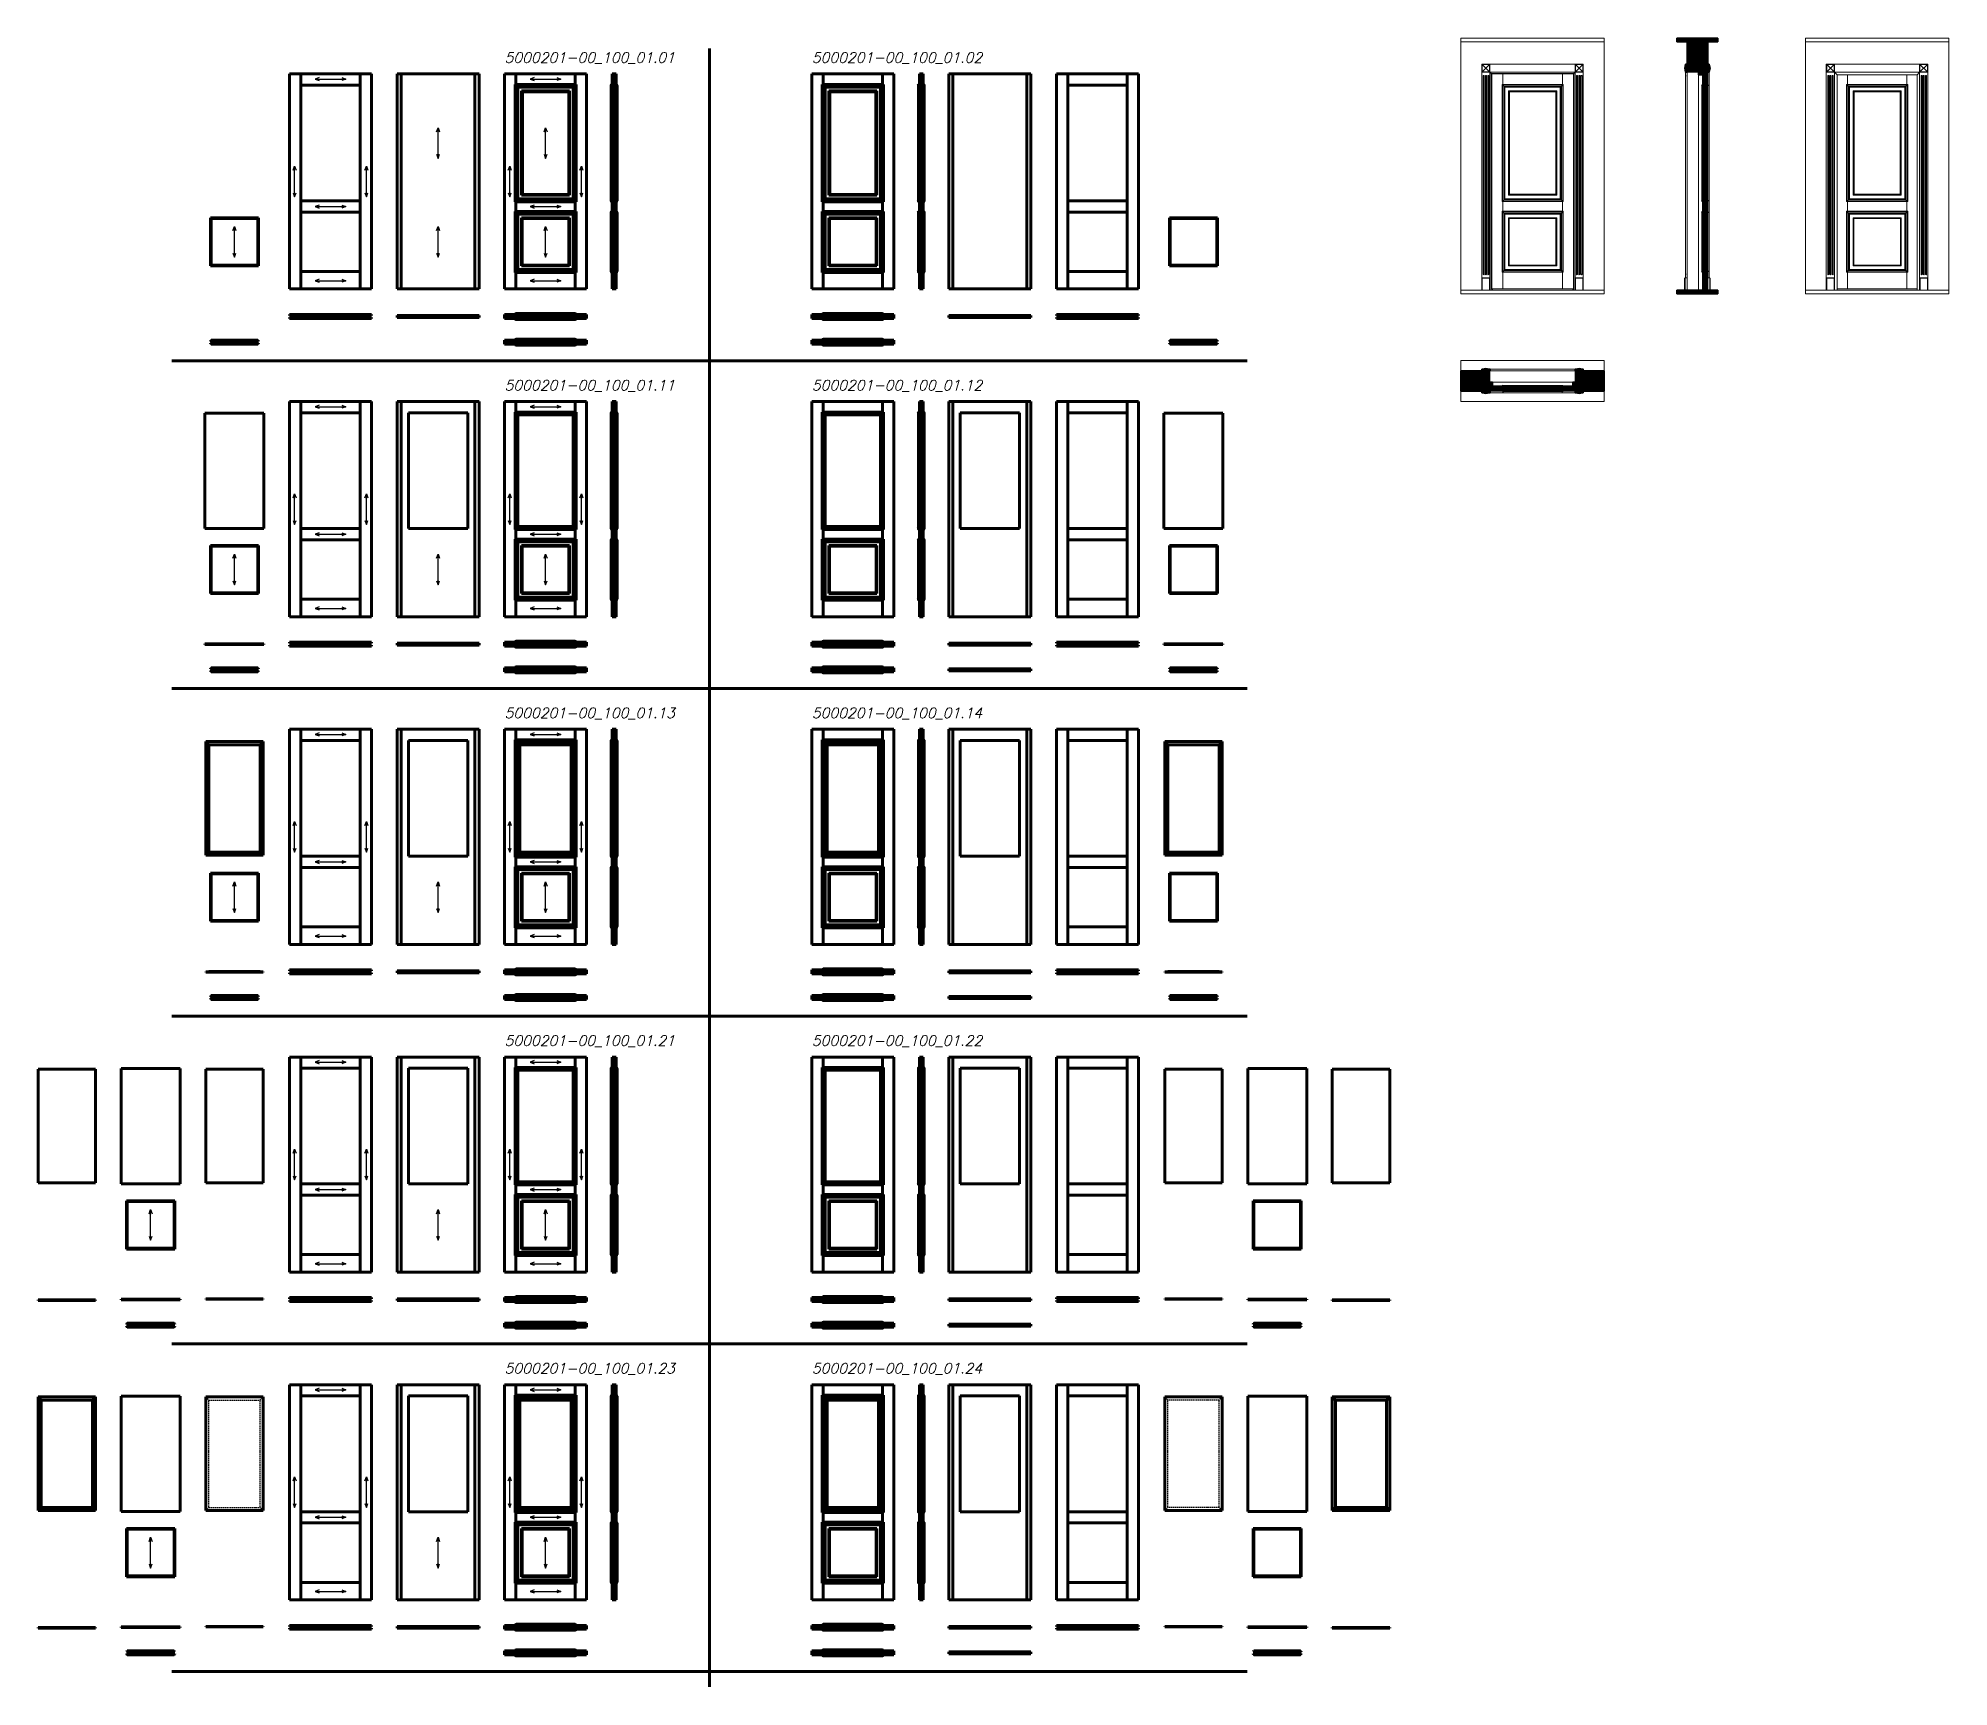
# Model space of a CAD drawing. Header units: inches. Extents: x -4554 to 14101, y -13650 to 2449.
import ezdxf

# ---------------------------------------------------------------- set-up
doc = ezdxf.new("R2010")
doc.units = ezdxf.units.IN
doc.linetypes.add('DASHED', pattern=[19.05, 12.7, -6.35])
doc.layers.add('MD_ЧЕРТЕЖИ', color=7, linetype='Continuous', lineweight=35)
doc.layers.add('слой служебный РАЗМЕРЫ', color=7, linetype='Continuous', lineweight=18)
doc.layers.add('Слой1', color=7, linetype='Continuous')
doc.styles.get("Standard").update_dxf_attribs({"font": 'txt.shx', "oblique": 15, "height": 5})
pattern_1 = [(45, (-148, -1212.5), (-2.245064, 2.245064), [])]
pattern_2 = [(45, (-436.5, -92), (-2.245064, 2.245064), [])]

msp = doc.modelspace()

# ---------------------------------------------------------------- texts
at = {"layer": 'Слой1', "linetype": 'Continuous', "char_height": 100, "attachment_point": 1, "line_spacing_factor": 0.25}
for s, insert, width in [('5000201-00_100_01.01', (0, 2310), 1918.18), ('5000201-00_100_01.02', (3000, 2310), 1948.19), ('5000201-00_100_01.11', (0, -890), 1888.17), ('5000201-00_100_01.12', (3000, -890), 1918.18), ('5000201-00_100_01.13', (0, -4090), 1918.18), ('5000201-00_100_01.14', (3000, -4090), 1933.13), ('5000201-00_100_01.21', (0, -7290), 1918.18), ('5000201-00_100_01.22', (3000, -7290), 1948.19), ('5000201-00_100_01.23', (0, -10490), 1948.19), ('5000201-00_100_01.24', (3000, -10490), 1963.15)]:
    msp.add_mtext(s, dxfattribs=dict(at, insert=insert, width=width))

# ---------------------------------------------------------------- blocks, each defined once
blk = doc.blocks.new('*B1')
at = {"layer": 'Слой1', "linetype": 'Continuous'}
for p, q in [((-2919, -3466), (-2922, -3470)), ((-2920, -3466), (-2922, -3468)), ((-2919, -3467), (-2921, -3470)), ((-2921, -3472), (-2917, -3468)), ((-2921, -3471), (-2919, -3468)), ((-2919, -3472), (-2917, -3470)), ((-2910, -3466), (-2914, -3470)), ((-2912, -3466), (-2914, -3468)), ((-2910, -3467), (-2913, -3470)), ((-2912, -3472), (-2909, -3468)), ((-2912, -3471), (-2910, -3468)), ((-2911, -3472), (-2909, -3470)), ((-2902, -3466), (-2905, -3470)), ((-2903, -3466), (-2905, -3468)), ((-2902, -3467), (-2904, -3470)), ((-2904, -3472), (-2900, -3468)), ((-2904, -3471), (-2902, -3468)), ((-2902, -3472), (-2900, -3470)), ((-2893, -3466), (-2897, -3470)), ((-2895, -3466), (-2897, -3468)), ((-2893, -3467), (-2896, -3470)), ((-2895, -3472), (-2892, -3468)), ((-2895, -3471), (-2893, -3468)), ((-2894, -3472), (-2892, -3470)), ((-2885, -3466), (-2888, -3470)), ((-2886, -3466), (-2888, -3468)), ((-2885, -3467), (-2887, -3470)), ((-2887, -3472), (-2883, -3468)), ((-2887, -3471), (-2885, -3468)), ((-2885, -3472), (-2883, -3470)), ((-2876, -3466), (-2880, -3470)), ((-2878, -3466), (-2880, -3468)), ((-2876, -3467), (-2879, -3470)), ((-2878, -3472), (-2875, -3468)), ((-2878, -3471), (-2876, -3468)), ((-2877, -3472), (-2875, -3470)), ((-2868, -3466), (-2872, -3470)), ((-2869, -3466), (-2872, -3468)), ((-2868, -3467), (-2870, -3470)), ((-2870, -3472), (-2866, -3468)), ((-2870, -3471), (-2868, -3468)), ((-2868, -3472), (-2866, -3470)), ((-2859, -3466), (-2863, -3470)), ((-2861, -3466), (-2863, -3468)), ((-2859, -3467), (-2862, -3470)), ((-2861, -3472), (-2858, -3468)), ((-2861, -3471), (-2859, -3468)), ((-2860, -3472), (-2858, -3470)), ((-2851, -3466), (-2855, -3470)), ((-2852, -3466), (-2855, -3468)), ((-2851, -3467), (-2853, -3470)), ((-2853, -3472), (-2849, -3468)), ((-2853, -3471), (-2851, -3468)), ((-2851, -3472), (-2849, -3470)), ((-2843, -3466), (-2846, -3470)), ((-2844, -3466), (-2846, -3468)), ((-2843, -3467), (-2845, -3470)), ((-2844, -3472), (-2841, -3468)), ((-2844, -3471), (-2842, -3468)), ((-2843, -3472), (-2841, -3470)), ((-2834, -3466), (-2838, -3470)), ((-2835, -3466), (-2838, -3468)), ((-2834, -3467), (-2836, -3470)), ((-2836, -3472), (-2832, -3468)), ((-2836, -3471), (-2834, -3468)), ((-2834, -3472), (-2832, -3470)), ((-2826, -3466), (-2829, -3470)), ((-2827, -3466), (-2829, -3468)), ((-2826, -3467), (-2828, -3470)), ((-2827, -3472), (-2824, -3468)), ((-2827, -3471), (-2825, -3468)), ((-2826, -3472), (-2824, -3470)), ((-2817, -3466), (-2821, -3470)), ((-2818, -3466), (-2821, -3468)), ((-2817, -3467), (-2819, -3470)), ((-2819, -3472), (-2815, -3468)), ((-2819, -3471), (-2817, -3468)), ((-2817, -3472), (-2815, -3470)), ((-2809, -3466), (-2812, -3470)), ((-2810, -3466), (-2812, -3468)), ((-2809, -3467), (-2811, -3470)), ((-2810, -3472), (-2807, -3468)), ((-2810, -3471), (-2808, -3468)), ((-2809, -3472), (-2807, -3470)), ((-2800, -3466), (-2804, -3470)), ((-2801, -3466), (-2804, -3468)), ((-2800, -3467), (-2802, -3470)), ((-2802, -3472), (-2798, -3468)), ((-2802, -3471), (-2800, -3468)), ((-2800, -3472), (-2798, -3470)), ((-2792, -3466), (-2795, -3470)), ((-2793, -3466), (-2795, -3468)), ((-2792, -3467), (-2794, -3470)), ((-2793, -3472), (-2790, -3468)), ((-2793, -3471), (-2791, -3468)), ((-2792, -3472), (-2790, -3470)), ((-2783, -3466), (-2787, -3470)), ((-2785, -3466), (-2787, -3468)), ((-2783, -3467), (-2785, -3470)), ((-2785, -3472), (-2781, -3468)), ((-2785, -3471), (-2783, -3468)), ((-2783, -3472), (-2781, -3470)), ((-2775, -3466), (-2778, -3470)), ((-2776, -3466), (-2778, -3468)), ((-2775, -3467), (-2777, -3470)), ((-2776, -3472), (-2773, -3468)), ((-2776, -3471), (-2774, -3468)), ((-2775, -3472), (-2773, -3470)), ((-2766, -3466), (-2770, -3470)), ((-2768, -3466), (-2770, -3468)), ((-2766, -3467), (-2768, -3470)), ((-2768, -3472), (-2764, -3468)), ((-2768, -3471), (-2766, -3468)), ((-2766, -3472), (-2764, -3470)), ((-2758, -3466), (-2761, -3470)), ((-2759, -3466), (-2761, -3468)), ((-2758, -3467), (-2760, -3470)), ((-2759, -3472), (-2756, -3468)), ((-2759, -3471), (-2757, -3468)), ((-2758, -3472), (-2756, -3470)), ((-2749, -3466), (-2753, -3470)), ((-2751, -3466), (-2753, -3468)), ((-2749, -3467), (-2751, -3470)), ((-2751, -3472), (-2747, -3468)), ((-2751, -3471), (-2749, -3468)), ((-2750, -3472), (-2747, -3470)), ((-2741, -3466), (-2744, -3470)), ((-2742, -3466), (-2744, -3468)), ((-2741, -3467), (-2743, -3470)), ((-2742, -3472), (-2739, -3468)), ((-2742, -3471), (-2740, -3468)), ((-2741, -3472), (-2739, -3470)), ((-2732, -3466), (-2736, -3470)), ((-2734, -3466), (-2736, -3468)), ((-2732, -3467), (-2734, -3470)), ((-2734, -3472), (-2730, -3468)), ((-2734, -3471), (-2732, -3468)), ((-2733, -3472), (-2730, -3470)), ((-2724, -3466), (-2727, -3470)), ((-2725, -3466), (-2727, -3468)), ((-2724, -3467), (-2726, -3470)), ((-2725, -3472), (-2722, -3468)), ((-2725, -3471), (-2723, -3468)), ((-2724, -3472), (-2722, -3470)), ((-2715, -3466), (-2719, -3470)), ((-2717, -3466), (-2719, -3468)), ((-2715, -3467), (-2717, -3470)), ((-2717, -3472), (-2713, -3468)), ((-2717, -3471), (-2715, -3468)), ((-2716, -3472), (-2713, -3470)), ((-2707, -3466), (-2710, -3470)), ((-2708, -3466), (-2710, -3468)), ((-2707, -3467), (-2709, -3470)), ((-2709, -3472), (-2705, -3468)), ((-2709, -3471), (-2706, -3468)), ((-2707, -3472), (-2705, -3470)), ((-2698, -3466), (-2702, -3470)), ((-2700, -3466), (-2702, -3468)), ((-2698, -3467), (-2700, -3470)), ((-2700, -3472), (-2696, -3468)), ((-2700, -3471), (-2698, -3468)), ((-2699, -3472), (-2696, -3470)), ((-2690, -3466), (-2693, -3470)), ((-2691, -3466), (-2693, -3468)), ((-2690, -3467), (-2692, -3470)), ((-2692, -3472), (-2688, -3468)), ((-2692, -3471), (-2689, -3468)), ((-2690, -3472), (-2688, -3470)), ((-2681, -3466), (-2685, -3470)), ((-2683, -3466), (-2685, -3468)), ((-2681, -3467), (-2683, -3470)), ((-2683, -3472), (-2680, -3468)), ((-2683, -3471), (-2681, -3468)), ((-2682, -3472), (-2680, -3470)), ((-2673, -3466), (-2676, -3470)), ((-2674, -3466), (-2676, -3468)), ((-2673, -3467), (-2675, -3470)), ((-2675, -3472), (-2671, -3468)), ((-2675, -3471), (-2672, -3468)), ((-2673, -3472), (-2671, -3470)), ((-2664, -3466), (-2668, -3470)), ((-2666, -3466), (-2668, -3468)), ((-2664, -3467), (-2666, -3470)), ((-2666, -3472), (-2663, -3468)), ((-2666, -3471), (-2664, -3468)), ((-2665, -3472), (-2663, -3470)), ((-2656, -3466), (-2659, -3470)), ((-2657, -3466), (-2659, -3468)), ((-2656, -3467), (-2658, -3470)), ((-2658, -3472), (-2654, -3468)), ((-2658, -3471), (-2655, -3468)), ((-2656, -3472), (-2654, -3470)), ((-2647, -3466), (-2651, -3470)), ((-2649, -3466), (-2651, -3468)), ((-2647, -3467), (-2649, -3470)), ((-2649, -3472), (-2646, -3468)), ((-2649, -3471), (-2647, -3468)), ((-2648, -3472), (-2646, -3470)), ((-2639, -3466), (-2642, -3470)), ((-2640, -3466), (-2642, -3468)), ((-2639, -3467), (-2641, -3470)), ((-2641, -3472), (-2637, -3468)), ((-2641, -3471), (-2638, -3468)), ((-2639, -3472), (-2637, -3470)), ((-2630, -3466), (-2634, -3470)), ((-2632, -3466), (-2634, -3468)), ((-2630, -3467), (-2632, -3470)), ((-2632, -3472), (-2629, -3468)), ((-2632, -3471), (-2630, -3468)), ((-2631, -3472), (-2629, -3470)), ((-2622, -3466), (-2625, -3470)), ((-2623, -3466), (-2625, -3468)), ((-2622, -3467), (-2624, -3470)), ((-2624, -3472), (-2620, -3468)), ((-2624, -3471), (-2622, -3468)), ((-2622, -3472), (-2620, -3470)), ((-2613, -3466), (-2617, -3470)), ((-2615, -3466), (-2617, -3468)), ((-2613, -3467), (-2616, -3470)), ((-2615, -3472), (-2612, -3468)), ((-2615, -3471), (-2613, -3468)), ((-2614, -3472), (-2612, -3470)), ((-2605, -3466), (-2608, -3470)), ((-2606, -3466), (-2608, -3468)), ((-2605, -3467), (-2607, -3470)), ((-2607, -3472), (-2603, -3468)), ((-2607, -3471), (-2605, -3468)), ((-2605, -3472), (-2603, -3470)), ((-2596, -3466), (-2600, -3470)), ((-2598, -3466), (-2600, -3468)), ((-2596, -3467), (-2599, -3470)), ((-2598, -3472), (-2595, -3468)), ((-2598, -3471), (-2596, -3468)), ((-2597, -3472), (-2595, -3470)), ((-2588, -3466), (-2591, -3470)), ((-2589, -3466), (-2591, -3468)), ((-2588, -3467), (-2590, -3470)), ((-2590, -3472), (-2586, -3468)), ((-2590, -3471), (-2588, -3468)), ((-2588, -3472), (-2586, -3470)), ((-2579, -3466), (-2583, -3470)), ((-2581, -3466), (-2583, -3468)), ((-2579, -3467), (-2582, -3470)), ((-2581, -3472), (-2578, -3468)), ((-2581, -3471), (-2579, -3468)), ((-2580, -3472), (-2578, -3470)), ((-2571, -3466), (-2575, -3470)), ((-2572, -3466), (-2575, -3468)), ((-2571, -3467), (-2573, -3470)), ((-2573, -3472), (-2569, -3468)), ((-2573, -3471), (-2571, -3468)), ((-2571, -3472), (-2569, -3470)), ((-2562, -3466), (-2566, -3470)), ((-2564, -3466), (-2566, -3468)), ((-2562, -3467), (-2565, -3470)), ((-2564, -3472), (-2561, -3468)), ((-2564, -3471), (-2562, -3468)), ((-2563, -3472), (-2561, -3470)), ((-2554, -3466), (-2558, -3470)), ((-2555, -3466), (-2558, -3468)), ((-2554, -3467), (-2556, -3470)), ((-2556, -3472), (-2552, -3468)), ((-2556, -3471), (-2554, -3468)), ((-2554, -3472), (-2552, -3470)), ((-2546, -3466), (-2549, -3470)), ((-2547, -3466), (-2549, -3468)), ((-2546, -3467), (-2548, -3470)), ((-2547, -3472), (-2544, -3468)), ((-2547, -3471), (-2545, -3468)), ((-2546, -3472), (-2544, -3470)), ((-2537, -3466), (-2541, -3470)), ((-2538, -3466), (-2541, -3468)), ((-2537, -3467), (-2539, -3470)), ((-2539, -3472), (-2535, -3468)), ((-2539, -3471), (-2537, -3468)), ((-2537, -3472), (-2535, -3470)), ((-2529, -3466), (-2532, -3470)), ((-2530, -3466), (-2532, -3468)), ((-2529, -3467), (-2531, -3470)), ((-2530, -3472), (-2527, -3468)), ((-2530, -3471), (-2528, -3468)), ((-2529, -3472), (-2527, -3470)), ((-2520, -3466), (-2524, -3470)), ((-2521, -3466), (-2524, -3468)), ((-2520, -3467), (-2522, -3470)), ((-2522, -3472), (-2518, -3468)), ((-2522, -3471), (-2520, -3468)), ((-2520, -3472), (-2518, -3470)), ((-2512, -3466), (-2515, -3470)), ((-2513, -3466), (-2515, -3468)), ((-2512, -3467), (-2514, -3470)), ((-2513, -3472), (-2510, -3468)), ((-2513, -3471), (-2511, -3468)), ((-2512, -3472), (-2510, -3470)), ((-2503, -3466), (-2507, -3470)), ((-2505, -3466), (-2507, -3468)), ((-2503, -3467), (-2505, -3470)), ((-2505, -3472), (-2501, -3468)), ((-2505, -3471), (-2503, -3468)), ((-2503, -3472), (-2501, -3470)), ((-2495, -3466), (-2498, -3470)), ((-2496, -3466), (-2498, -3468)), ((-2495, -3467), (-2497, -3470)), ((-2496, -3472), (-2493, -3468)), ((-2496, -3471), (-2494, -3468)), ((-2495, -3472), (-2493, -3470)), ((-2486, -3466), (-2490, -3470)), ((-2488, -3466), (-2490, -3468)), ((-2486, -3467), (-2488, -3470)), ((-2488, -3472), (-2484, -3468)), ((-2488, -3471), (-2486, -3468)), ((-2486, -3472), (-2484, -3470)), ((-2478, -3466), (-2481, -3470)), ((-2479, -3466), (-2481, -3468)), ((-2478, -3467), (-2480, -3470)), ((-2479, -3472), (-2476, -3468)), ((-2479, -3471), (-2477, -3468)), ((-2478, -3472), (-2476, -3470)), ((-2469, -3466), (-2473, -3470)), ((-2471, -3466), (-2473, -3468)), ((-2469, -3467), (-2471, -3470)), ((-2471, -3472), (-2467, -3468)), ((-2471, -3471), (-2469, -3468)), ((-2470, -3472), (-2467, -3470)), ((-2461, -3466), (-2464, -3470)), ((-2462, -3466), (-2464, -3468)), ((-2461, -3467), (-2463, -3470)), ((-2462, -3472), (-2459, -3468)), ((-2462, -3471), (-2460, -3468)), ((-2461, -3472), (-2459, -3470)), ((-2452, -3466), (-2456, -3470)), ((-2454, -3466), (-2456, -3468)), ((-2452, -3467), (-2454, -3470)), ((-2454, -3472), (-2450, -3468)), ((-2454, -3471), (-2452, -3468)), ((-2453, -3472), (-2450, -3470)), ((-2444, -3466), (-2447, -3470)), ((-2445, -3466), (-2447, -3468)), ((-2444, -3467), (-2446, -3470)), ((-2445, -3472), (-2442, -3468)), ((-2445, -3471), (-2443, -3468)), ((-2444, -3472), (-2442, -3470)), ((-2435, -3466), (-2439, -3470)), ((-2437, -3466), (-2439, -3468)), ((-2435, -3467), (-2437, -3470)), ((-2437, -3472), (-2433, -3468)), ((-2437, -3471), (-2435, -3468)), ((-2436, -3472), (-2433, -3470)), ((-2427, -3466), (-2430, -3470)), ((-2428, -3466), (-2430, -3468)), ((-2427, -3467), (-2429, -3470)), ((-2428, -3472), (-2425, -3468)), ((-2428, -3471), (-2426, -3468)), ((-2427, -3472), (-2425, -3470)), ((-2418, -3466), (-2422, -3470)), ((-2420, -3466), (-2422, -3468)), ((-2418, -3467), (-2420, -3470)), ((-2420, -3472), (-2416, -3468)), ((-2420, -3471), (-2418, -3468)), ((-2419, -3472), (-2416, -3470)), ((-2410, -3466), (-2413, -3470)), ((-2411, -3466), (-2413, -3468)), ((-2410, -3467), (-2412, -3470)), ((-2412, -3472), (-2408, -3468)), ((-2412, -3471), (-2409, -3468)), ((-2410, -3472), (-2408, -3470)), ((-2401, -3466), (-2405, -3470)), ((-2403, -3466), (-2405, -3468)), ((-2401, -3467), (-2403, -3470)), ((-2403, -3472), (-2399, -3468)), ((-2403, -3471), (-2401, -3468)), ((-2402, -3472), (-2399, -3470)), ((-2393, -3466), (-2396, -3470)), ((-2394, -3466), (-2396, -3468)), ((-2393, -3467), (-2395, -3470)), ((-2395, -3472), (-2391, -3468)), ((-2395, -3471), (-2392, -3468)), ((-2393, -3472), (-2391, -3470)), ((-2384, -3466), (-2388, -3470)), ((-2386, -3466), (-2388, -3468)), ((-2384, -3467), (-2386, -3470)), ((-2386, -3472), (-2383, -3468)), ((-2386, -3471), (-2384, -3468)), ((-2385, -3472), (-2383, -3470)), ((-2376, -3466), (-2379, -3470)), ((-2377, -3466), (-2379, -3468)), ((-2376, -3467), (-2378, -3470)), ((-2378, -3472), (-2374, -3468)), ((-2378, -3471), (-2375, -3468)), ((-2376, -3472), (-2374, -3470)), ((-2367, -3466), (-2371, -3470)), ((-2369, -3466), (-2371, -3468)), ((-2367, -3467), (-2369, -3470)), ((-2369, -3472), (-2366, -3468)), ((-2369, -3471), (-2367, -3468)), ((-2368, -3472), (-2366, -3470)), ((-2359, -3466), (-2362, -3470)), ((-2360, -3466), (-2362, -3468)), ((-2359, -3467), (-2361, -3470)), ((-2361, -3472), (-2357, -3468)), ((-2361, -3471), (-2358, -3468)), ((-2359, -3472), (-2357, -3470)), ((-2350, -3466), (-2354, -3470)), ((-2352, -3466), (-2354, -3468)), ((-2350, -3467), (-2352, -3470))]:
    blk.add_line(p, q, dxfattribs=at)
blk = doc.blocks.new('*B2')
at = {"layer": 'Слой1', "linetype": 'Continuous'}
for p, q in [((119, -3466), (116, -3470)), ((118, -3466), (116, -3468)), ((119, -3467), (117, -3470)), ((117, -3472), (121, -3468)), ((117, -3471), (119, -3468)), ((119, -3472), (121, -3470)), ((128, -3466), (124, -3470)), ((126, -3466), (124, -3468)), ((128, -3467), (125, -3470)), ((126, -3472), (129, -3468)), ((126, -3471), (128, -3468)), ((127, -3472), (129, -3470)), ((136, -3466), (133, -3470)), ((135, -3466), (133, -3468)), ((136, -3467), (134, -3470)), ((134, -3472), (138, -3468)), ((134, -3471), (136, -3468)), ((136, -3472), (138, -3470)), ((145, -3466), (141, -3470)), ((143, -3466), (141, -3468)), ((145, -3467), (142, -3470)), ((143, -3472), (146, -3468)), ((143, -3471), (145, -3468)), ((144, -3472), (146, -3470)), ((153, -3466), (150, -3470)), ((152, -3466), (150, -3468)), ((153, -3467), (151, -3470)), ((151, -3472), (155, -3468)), ((151, -3471), (153, -3468)), ((153, -3472), (155, -3470)), ((162, -3466), (158, -3470)), ((160, -3466), (158, -3468)), ((162, -3467), (159, -3470)), ((160, -3472), (163, -3468)), ((160, -3471), (162, -3468)), ((161, -3472), (163, -3470)), ((170, -3466), (166, -3470)), ((169, -3466), (166, -3468)), ((170, -3467), (168, -3470)), ((168, -3472), (172, -3468)), ((168, -3471), (170, -3468)), ((170, -3472), (172, -3470)), ((179, -3466), (175, -3470)), ((177, -3466), (175, -3468)), ((179, -3467), (176, -3470)), ((177, -3472), (180, -3468)), ((177, -3471), (179, -3468)), ((178, -3472), (180, -3470)), ((187, -3466), (183, -3470)), ((186, -3466), (183, -3468)), ((187, -3467), (185, -3470)), ((185, -3472), (189, -3468)), ((185, -3471), (187, -3468)), ((187, -3472), (189, -3470)), ((195, -3466), (192, -3470)), ((194, -3466), (192, -3468)), ((195, -3467), (193, -3470)), ((194, -3472), (197, -3468)), ((194, -3471), (196, -3468)), ((195, -3472), (197, -3470)), ((204, -3466), (200, -3470)), ((203, -3466), (200, -3468)), ((204, -3467), (202, -3470)), ((202, -3472), (206, -3468)), ((202, -3471), (204, -3468)), ((204, -3472), (206, -3470)), ((212, -3466), (209, -3470)), ((211, -3466), (209, -3468)), ((212, -3467), (210, -3470)), ((211, -3472), (214, -3468)), ((211, -3471), (213, -3468)), ((212, -3472), (214, -3470)), ((221, -3466), (217, -3470)), ((220, -3466), (217, -3468)), ((221, -3467), (219, -3470)), ((219, -3472), (223, -3468)), ((219, -3471), (221, -3468)), ((221, -3472), (223, -3470)), ((229, -3466), (226, -3470)), ((228, -3466), (226, -3468)), ((229, -3467), (227, -3470)), ((228, -3472), (231, -3468)), ((228, -3471), (230, -3468)), ((229, -3472), (231, -3470)), ((238, -3466), (234, -3470)), ((237, -3466), (234, -3468)), ((238, -3467), (236, -3470)), ((236, -3472), (240, -3468)), ((236, -3471), (238, -3468)), ((238, -3472), (240, -3470)), ((246, -3466), (243, -3470)), ((245, -3466), (243, -3468)), ((246, -3467), (244, -3470)), ((245, -3472), (248, -3468)), ((245, -3471), (247, -3468)), ((246, -3472), (248, -3470)), ((255, -3466), (251, -3470)), ((253, -3466), (251, -3468)), ((255, -3467), (253, -3470)), ((253, -3472), (257, -3468)), ((253, -3471), (255, -3468)), ((255, -3472), (257, -3470)), ((263, -3466), (260, -3470)), ((262, -3466), (260, -3468)), ((263, -3467), (261, -3470)), ((262, -3472), (265, -3468)), ((262, -3471), (264, -3468)), ((263, -3472), (265, -3470)), ((272, -3466), (268, -3470)), ((270, -3466), (268, -3468)), ((272, -3467), (270, -3470)), ((270, -3472), (274, -3468)), ((270, -3471), (272, -3468)), ((272, -3472), (274, -3470)), ((280, -3466), (277, -3470)), ((279, -3466), (277, -3468)), ((280, -3467), (278, -3470)), ((279, -3472), (282, -3468)), ((279, -3471), (281, -3468)), ((280, -3472), (282, -3470)), ((289, -3466), (285, -3470)), ((287, -3466), (285, -3468)), ((289, -3467), (287, -3470)), ((287, -3472), (291, -3468)), ((287, -3471), (289, -3468)), ((288, -3472), (291, -3470)), ((297, -3466), (294, -3470)), ((296, -3466), (294, -3468)), ((297, -3467), (295, -3470)), ((296, -3472), (299, -3468)), ((296, -3471), (298, -3468)), ((297, -3472), (299, -3470)), ((306, -3466), (302, -3470)), ((304, -3466), (302, -3468)), ((306, -3467), (304, -3470)), ((304, -3472), (308, -3468)), ((304, -3471), (306, -3468)), ((305, -3472), (308, -3470)), ((314, -3466), (311, -3470)), ((313, -3466), (311, -3468)), ((314, -3467), (312, -3470)), ((313, -3472), (316, -3468)), ((313, -3471), (315, -3468)), ((314, -3472), (316, -3470)), ((323, -3466), (319, -3470)), ((321, -3466), (319, -3468)), ((323, -3467), (321, -3470)), ((321, -3472), (325, -3468)), ((321, -3471), (323, -3468)), ((322, -3472), (325, -3470)), ((331, -3466), (328, -3470)), ((330, -3466), (328, -3468)), ((331, -3467), (329, -3470)), ((329, -3472), (333, -3468)), ((329, -3471), (332, -3468)), ((331, -3472), (333, -3470)), ((340, -3466), (336, -3470)), ((338, -3466), (336, -3468)), ((340, -3467), (338, -3470)), ((338, -3472), (342, -3468)), ((338, -3471), (340, -3468)), ((339, -3472), (342, -3470)), ((348, -3466), (345, -3470)), ((347, -3466), (345, -3468)), ((348, -3467), (346, -3470)), ((346, -3472), (350, -3468)), ((346, -3471), (349, -3468)), ((348, -3472), (350, -3470)), ((357, -3466), (353, -3470)), ((355, -3466), (353, -3468)), ((357, -3467), (355, -3470)), ((355, -3472), (358, -3468)), ((355, -3471), (357, -3468)), ((356, -3472), (358, -3470)), ((365, -3466), (362, -3470)), ((364, -3466), (362, -3468)), ((365, -3467), (363, -3470)), ((363, -3472), (367, -3468)), ((363, -3471), (366, -3468)), ((365, -3472), (367, -3470)), ((374, -3466), (370, -3470)), ((372, -3466), (370, -3468)), ((374, -3467), (372, -3470)), ((372, -3472), (375, -3468)), ((372, -3471), (374, -3468)), ((373, -3472), (375, -3470)), ((382, -3466), (379, -3470)), ((381, -3466), (379, -3468)), ((382, -3467), (380, -3470)), ((380, -3472), (384, -3468)), ((380, -3471), (383, -3468)), ((382, -3472), (384, -3470)), ((391, -3466), (387, -3470)), ((389, -3466), (387, -3468)), ((391, -3467), (389, -3470)), ((389, -3472), (392, -3468)), ((389, -3471), (391, -3468)), ((390, -3472), (392, -3470)), ((399, -3466), (396, -3470)), ((398, -3466), (396, -3468)), ((399, -3467), (397, -3470)), ((397, -3472), (401, -3468)), ((397, -3471), (400, -3468)), ((399, -3472), (401, -3470)), ((408, -3466), (404, -3470)), ((406, -3466), (404, -3468)), ((408, -3467), (406, -3470)), ((406, -3472), (409, -3468)), ((406, -3471), (408, -3468)), ((407, -3472), (409, -3470)), ((416, -3466), (413, -3470)), ((415, -3466), (413, -3468)), ((416, -3467), (414, -3470)), ((414, -3472), (418, -3468)), ((414, -3471), (416, -3468)), ((416, -3472), (418, -3470)), ((425, -3466), (421, -3470)), ((423, -3466), (421, -3468)), ((425, -3467), (422, -3470)), ((423, -3472), (426, -3468)), ((423, -3471), (425, -3468)), ((424, -3472), (426, -3470)), ((433, -3466), (430, -3470)), ((432, -3466), (430, -3468)), ((433, -3467), (431, -3470)), ((431, -3472), (435, -3468)), ((431, -3471), (433, -3468)), ((433, -3472), (435, -3470)), ((442, -3466), (438, -3470)), ((440, -3466), (438, -3468)), ((442, -3467), (439, -3470)), ((440, -3472), (443, -3468)), ((440, -3471), (442, -3468)), ((441, -3472), (443, -3470)), ((450, -3466), (447, -3470)), ((449, -3466), (447, -3468)), ((450, -3467), (448, -3470)), ((448, -3472), (452, -3468)), ((448, -3471), (450, -3468)), ((450, -3472), (452, -3470)), ((459, -3466), (455, -3470)), ((457, -3466), (455, -3468)), ((459, -3467), (456, -3470)), ((457, -3472), (460, -3468)), ((457, -3471), (459, -3468)), ((458, -3472), (460, -3470)), ((467, -3466), (463, -3470)), ((466, -3466), (463, -3468)), ((467, -3467), (465, -3470)), ((465, -3472), (469, -3468)), ((465, -3471), (467, -3468)), ((467, -3472), (469, -3470)), ((476, -3466), (472, -3470)), ((474, -3466), (472, -3468)), ((476, -3467), (473, -3470)), ((474, -3472), (477, -3468)), ((474, -3471), (476, -3468)), ((475, -3472), (477, -3470)), ((484, -3466), (480, -3470)), ((483, -3466), (480, -3468)), ((484, -3467), (482, -3470)), ((482, -3472), (486, -3468)), ((482, -3471), (484, -3468)), ((484, -3472), (486, -3470)), ((492, -3466), (489, -3470)), ((491, -3466), (489, -3468)), ((492, -3467), (490, -3470)), ((491, -3472), (494, -3468)), ((491, -3471), (493, -3468)), ((492, -3472), (494, -3470)), ((501, -3466), (497, -3470)), ((500, -3466), (497, -3468)), ((501, -3467), (499, -3470)), ((499, -3472), (503, -3468)), ((499, -3471), (501, -3468)), ((501, -3472), (503, -3470)), ((509, -3466), (506, -3470)), ((508, -3466), (506, -3468)), ((509, -3467), (507, -3470)), ((508, -3472), (511, -3468)), ((508, -3471), (510, -3468)), ((509, -3472), (511, -3470)), ((518, -3466), (514, -3470)), ((517, -3466), (514, -3468)), ((518, -3467), (516, -3470)), ((516, -3472), (520, -3468)), ((516, -3471), (518, -3468)), ((518, -3472), (520, -3470)), ((526, -3466), (523, -3470)), ((525, -3466), (523, -3468)), ((526, -3467), (524, -3470)), ((525, -3472), (528, -3468)), ((525, -3471), (527, -3468)), ((526, -3472), (528, -3470)), ((535, -3466), (531, -3470)), ((533, -3466), (531, -3468)), ((535, -3467), (533, -3470)), ((533, -3472), (537, -3468)), ((533, -3471), (535, -3468)), ((535, -3472), (537, -3470)), ((543, -3466), (540, -3470)), ((542, -3466), (540, -3468)), ((543, -3467), (541, -3470)), ((542, -3472), (545, -3468)), ((542, -3471), (544, -3468)), ((543, -3472), (545, -3470)), ((552, -3466), (548, -3470)), ((550, -3466), (548, -3468)), ((552, -3467), (550, -3470)), ((550, -3472), (554, -3468)), ((550, -3471), (552, -3468)), ((552, -3472), (554, -3470)), ((560, -3466), (557, -3470)), ((559, -3466), (557, -3468)), ((560, -3467), (558, -3470)), ((559, -3472), (562, -3468)), ((559, -3471), (561, -3468)), ((560, -3472), (562, -3470)), ((569, -3466), (565, -3470)), ((567, -3466), (565, -3468)), ((569, -3467), (567, -3470)), ((567, -3472), (571, -3468)), ((567, -3471), (569, -3468)), ((568, -3472), (571, -3470)), ((577, -3466), (574, -3470)), ((576, -3466), (574, -3468)), ((577, -3467), (575, -3470)), ((576, -3472), (579, -3468)), ((576, -3471), (578, -3468)), ((577, -3472), (579, -3470)), ((586, -3466), (582, -3470)), ((584, -3466), (582, -3468)), ((586, -3467), (584, -3470)), ((584, -3472), (588, -3468)), ((584, -3471), (586, -3468)), ((585, -3472), (588, -3470)), ((594, -3466), (591, -3470)), ((593, -3466), (591, -3468)), ((594, -3467), (592, -3470)), ((593, -3472), (596, -3468)), ((593, -3471), (595, -3468)), ((594, -3472), (596, -3470)), ((603, -3466), (599, -3470)), ((601, -3466), (599, -3468)), ((603, -3467), (601, -3470)), ((601, -3472), (605, -3468)), ((601, -3471), (603, -3468)), ((602, -3472), (605, -3470)), ((611, -3466), (608, -3470)), ((610, -3466), (608, -3468)), ((611, -3467), (609, -3470)), ((610, -3472), (613, -3468)), ((610, -3471), (612, -3468)), ((611, -3472), (613, -3470)), ((620, -3466), (616, -3470)), ((618, -3466), (616, -3468)), ((620, -3467), (618, -3470)), ((618, -3472), (622, -3468)), ((618, -3471), (620, -3468)), ((619, -3472), (622, -3470)), ((628, -3466), (625, -3470)), ((627, -3466), (625, -3468)), ((628, -3467), (626, -3470)), ((626, -3472), (630, -3468)), ((626, -3471), (629, -3468)), ((628, -3472), (630, -3470)), ((637, -3466), (633, -3470)), ((635, -3466), (633, -3468)), ((637, -3467), (635, -3470)), ((635, -3472), (639, -3468)), ((635, -3471), (637, -3468)), ((636, -3472), (639, -3470)), ((645, -3466), (642, -3470)), ((644, -3466), (642, -3468)), ((645, -3467), (643, -3470)), ((643, -3472), (647, -3468)), ((643, -3471), (646, -3468)), ((645, -3472), (647, -3470)), ((654, -3466), (650, -3470)), ((652, -3466), (650, -3468)), ((654, -3467), (652, -3470)), ((652, -3472), (655, -3468)), ((652, -3471), (654, -3468)), ((653, -3472), (655, -3470)), ((662, -3466), (659, -3470)), ((661, -3466), (659, -3468)), ((662, -3467), (660, -3470)), ((660, -3472), (664, -3468)), ((660, -3471), (663, -3468)), ((662, -3472), (664, -3470)), ((671, -3466), (667, -3470)), ((669, -3466), (667, -3468)), ((671, -3467), (669, -3470)), ((669, -3472), (672, -3468)), ((669, -3471), (671, -3468)), ((670, -3472), (672, -3470)), ((679, -3466), (676, -3470)), ((678, -3466), (676, -3468)), ((679, -3467), (677, -3470)), ((677, -3472), (681, -3468)), ((677, -3471), (680, -3468)), ((679, -3472), (681, -3470)), ((688, -3466), (684, -3470)), ((686, -3466), (684, -3468)), ((688, -3467), (686, -3470))]:
    blk.add_line(p, q, dxfattribs=at)
blk = doc.blocks.new('*B3')
at = {"layer": 'Слой1', "linetype": 'Continuous'}
for p, q in [((1066, -1222), (1070, -1218)), ((1066, -1220), (1068, -1218)), ((1066, -1230), (1070, -1227)), ((1066, -1229), (1068, -1227)), ((1066, -1239), (1070, -1235)), ((1066, -1237), (1068, -1235)), ((1066, -1247), (1070, -1244)), ((1066, -1246), (1068, -1244)), ((1066, -1256), (1070, -1252)), ((1066, -1254), (1068, -1252)), ((1066, -1264), (1070, -1261)), ((1066, -1263), (1068, -1261)), ((1066, -1273), (1070, -1269)), ((1066, -1271), (1068, -1269)), ((1066, -1281), (1070, -1278)), ((1066, -1280), (1068, -1278)), ((1066, -1290), (1070, -1286)), ((1066, -1288), (1068, -1286)), ((1066, -1298), (1070, -1295)), ((1066, -1297), (1068, -1295)), ((1066, -1307), (1070, -1303)), ((1066, -1305), (1068, -1303)), ((1067, -1222), (1070, -1220)), ((1067, -1230), (1070, -1228)), ((1067, -1239), (1070, -1237)), ((1067, -1247), (1070, -1245)), ((1067, -1256), (1070, -1254)), ((1067, -1264), (1070, -1262)), ((1067, -1273), (1070, -1271)), ((1067, -1281), (1070, -1279)), ((1067, -1290), (1070, -1288)), ((1067, -1298), (1070, -1296)), ((1067, -1307), (1070, -1305)), ((1072, -1212), (1068, -1216)), ((1070, -1212), (1068, -1214)), ((1072, -1220), (1068, -1224)), ((1071, -1220), (1068, -1222)), ((1072, -1229), (1068, -1232)), ((1071, -1229), (1068, -1231)), ((1072, -1237), (1068, -1241)), ((1071, -1237), (1068, -1239)), ((1072, -1246), (1068, -1249)), ((1071, -1246), (1068, -1248)), ((1072, -1254), (1068, -1258)), ((1071, -1254), (1068, -1256)), ((1072, -1262), (1068, -1266)), ((1071, -1262), (1068, -1265)), ((1072, -1271), (1068, -1275)), ((1071, -1271), (1068, -1273)), ((1072, -1279), (1068, -1283)), ((1071, -1279), (1068, -1282)), ((1072, -1288), (1068, -1291)), ((1071, -1288), (1068, -1290)), ((1072, -1296), (1068, -1300)), ((1071, -1296), (1068, -1299)), ((1072, -1305), (1068, -1308)), ((1071, -1305), (1068, -1307)), ((1072, -1213), (1069, -1216)), ((1072, -1221), (1070, -1224)), ((1072, -1230), (1070, -1232)), ((1072, -1238), (1070, -1241)), ((1072, -1247), (1070, -1249)), ((1072, -1255), (1070, -1258)), ((1072, -1264), (1070, -1266)), ((1072, -1272), (1070, -1275)), ((1072, -1281), (1070, -1283)), ((1072, -1289), (1070, -1291)), ((1072, -1298), (1070, -1300)), ((1066, -1315), (1070, -1312)), ((1066, -1314), (1068, -1312)), ((1066, -1324), (1070, -1320)), ((1066, -1322), (1068, -1320)), ((1066, -1332), (1070, -1329)), ((1066, -1331), (1068, -1329)), ((1066, -1341), (1070, -1337)), ((1066, -1339), (1068, -1337)), ((1066, -1349), (1070, -1346)), ((1066, -1348), (1068, -1346)), ((1066, -1358), (1070, -1354)), ((1066, -1356), (1068, -1354)), ((1066, -1366), (1070, -1363)), ((1066, -1365), (1068, -1363)), ((1066, -1375), (1070, -1371)), ((1066, -1373), (1068, -1371)), ((1066, -1383), (1070, -1380)), ((1066, -1382), (1068, -1380)), ((1066, -1392), (1070, -1388)), ((1066, -1390), (1068, -1388)), ((1066, -1400), (1070, -1396)), ((1066, -1399), (1068, -1396)), ((1066, -1408), (1070, -1405)), ((1066, -1407), (1068, -1405)), ((1066, -1417), (1070, -1413)), ((1066, -1416), (1068, -1413)), ((1066, -1425), (1070, -1422)), ((1066, -1424), (1068, -1422)), ((1066, -1434), (1070, -1430)), ((1066, -1433), (1068, -1430)), ((1066, -1442), (1070, -1439)), ((1066, -1441), (1068, -1439)), ((1066, -1451), (1070, -1447)), ((1066, -1450), (1068, -1447)), ((1066, -1459), (1070, -1456)), ((1066, -1458), (1068, -1456)), ((1066, -1468), (1070, -1464)), ((1066, -1466), (1068, -1464)), ((1066, -1476), (1070, -1473)), ((1066, -1475), (1068, -1473)), ((1066, -1485), (1070, -1481)), ((1066, -1483), (1068, -1481)), ((1066, -1493), (1070, -1490)), ((1066, -1492), (1068, -1490)), ((1067, -1315), (1070, -1313)), ((1067, -1324), (1070, -1322)), ((1067, -1332), (1070, -1330)), ((1067, -1341), (1070, -1338)), ((1067, -1349), (1070, -1347)), ((1067, -1358), (1070, -1355)), ((1067, -1366), (1070, -1364)), ((1067, -1375), (1070, -1372)), ((1067, -1383), (1070, -1381)), ((1067, -1392), (1070, -1389)), ((1067, -1400), (1070, -1398)), ((1067, -1408), (1070, -1406)), ((1067, -1417), (1070, -1415)), ((1067, -1425), (1070, -1423)), ((1067, -1434), (1070, -1432)), ((1067, -1442), (1070, -1440)), ((1067, -1451), (1070, -1449)), ((1067, -1459), (1070, -1457)), ((1067, -1468), (1070, -1466)), ((1067, -1476), (1070, -1474)), ((1067, -1485), (1070, -1483)), ((1067, -1493), (1070, -1491)), ((1072, -1313), (1068, -1317)), ((1071, -1313), (1068, -1316)), ((1072, -1322), (1068, -1325)), ((1071, -1322), (1068, -1324)), ((1072, -1330), (1068, -1334)), ((1071, -1330), (1068, -1332)), ((1072, -1339), (1068, -1342)), ((1071, -1339), (1068, -1341)), ((1072, -1347), (1068, -1351)), ((1071, -1347), (1068, -1349)), ((1072, -1356), (1068, -1359)), ((1071, -1356), (1068, -1358)), ((1072, -1364), (1068, -1368)), ((1071, -1364), (1068, -1366)), ((1072, -1373), (1068, -1376)), ((1071, -1373), (1068, -1375)), ((1072, -1381), (1068, -1385)), ((1071, -1381), (1068, -1383)), ((1072, -1390), (1068, -1393)), ((1071, -1390), (1068, -1392)), ((1072, -1398), (1068, -1402)), ((1071, -1398), (1068, -1400)), ((1072, -1407), (1068, -1410)), ((1071, -1407), (1068, -1409)), ((1072, -1415), (1068, -1419)), ((1071, -1415), (1068, -1417)), ((1072, -1424), (1068, -1427)), ((1071, -1424), (1068, -1426)), ((1072, -1432), (1068, -1436)), ((1071, -1432), (1068, -1434)), ((1072, -1441), (1068, -1444)), ((1071, -1441), (1068, -1443)), ((1072, -1449), (1068, -1453)), ((1071, -1449), (1068, -1451)), ((1072, -1458), (1068, -1461)), ((1071, -1458), (1068, -1460)), ((1072, -1466), (1068, -1470)), ((1071, -1466), (1068, -1468)), ((1072, -1475), (1068, -1478)), ((1071, -1475), (1068, -1477)), ((1072, -1483), (1068, -1487)), ((1071, -1483), (1068, -1485)), ((1072, -1492), (1068, -1495)), ((1071, -1492), (1068, -1494)), ((1072, -1306), (1070, -1308)), ((1072, -1315), (1070, -1317)), ((1072, -1323), (1070, -1325)), ((1072, -1332), (1070, -1334)), ((1072, -1340), (1070, -1342)), ((1072, -1349), (1070, -1351)), ((1072, -1357), (1070, -1359)), ((1072, -1366), (1070, -1368)), ((1072, -1374), (1070, -1376)), ((1072, -1383), (1070, -1385)), ((1072, -1391), (1070, -1393)), ((1072, -1400), (1070, -1402)), ((1072, -1408), (1070, -1410)), ((1072, -1417), (1070, -1419)), ((1072, -1425), (1070, -1427)), ((1072, -1434), (1070, -1436)), ((1072, -1442), (1070, -1444)), ((1072, -1451), (1070, -1453)), ((1072, -1459), (1070, -1461)), ((1072, -1468), (1070, -1470)), ((1072, -1476), (1070, -1478)), ((1072, -1485), (1070, -1487)), ((1066, -1502), (1070, -1498)), ((1066, -1500), (1068, -1498)), ((1066, -1510), (1070, -1507)), ((1066, -1509), (1068, -1507)), ((1066, -1519), (1070, -1515)), ((1066, -1517), (1068, -1515)), ((1066, -1527), (1070, -1524)), ((1066, -1526), (1068, -1524)), ((1066, -1536), (1070, -1532)), ((1066, -1534), (1068, -1532)), ((1066, -1544), (1070, -1541)), ((1066, -1543), (1068, -1541)), ((1066, -1553), (1070, -1549)), ((1066, -1551), (1068, -1549)), ((1066, -1561), (1070, -1558)), ((1066, -1560), (1068, -1558)), ((1066, -1570), (1070, -1566)), ((1066, -1568), (1068, -1566)), ((1066, -1578), (1070, -1575)), ((1066, -1577), (1068, -1575)), ((1066, -1587), (1070, -1583)), ((1066, -1585), (1068, -1583)), ((1066, -1595), (1070, -1592)), ((1066, -1594), (1068, -1592)), ((1066, -1604), (1070, -1600)), ((1066, -1602), (1068, -1600)), ((1066, -1612), (1070, -1609)), ((1066, -1611), (1068, -1609)), ((1066, -1621), (1070, -1617)), ((1066, -1619), (1068, -1617)), ((1066, -1629), (1070, -1626)), ((1066, -1628), (1068, -1626)), ((1066, -1638), (1070, -1634)), ((1066, -1636), (1068, -1634)), ((1066, -1646), (1070, -1643)), ((1066, -1645), (1068, -1643)), ((1066, -1655), (1070, -1651)), ((1066, -1653), (1068, -1651)), ((1066, -1663), (1070, -1660)), ((1066, -1662), (1068, -1660)), ((1066, -1672), (1070, -1668)), ((1066, -1670), (1068, -1668)), ((1066, -1680), (1070, -1676)), ((1066, -1679), (1068, -1676)), ((1067, -1502), (1070, -1500)), ((1067, -1510), (1070, -1508)), ((1067, -1519), (1070, -1517)), ((1067, -1527), (1070, -1525)), ((1067, -1536), (1070, -1534)), ((1067, -1544), (1070, -1542)), ((1067, -1553), (1070, -1551)), ((1067, -1561), (1070, -1559)), ((1067, -1570), (1070, -1568)), ((1067, -1578), (1070, -1576)), ((1067, -1587), (1070, -1585)), ((1067, -1595), (1070, -1593)), ((1067, -1604), (1070, -1602)), ((1067, -1612), (1070, -1610)), ((1067, -1621), (1070, -1619)), ((1067, -1629), (1070, -1627)), ((1067, -1638), (1070, -1635)), ((1067, -1646), (1070, -1644)), ((1067, -1655), (1070, -1652)), ((1067, -1663), (1070, -1661)), ((1067, -1672), (1070, -1669)), ((1067, -1680), (1070, -1678)), ((1072, -1500), (1068, -1504)), ((1071, -1500), (1068, -1502)), ((1072, -1509), (1068, -1512)), ((1071, -1509), (1068, -1511)), ((1072, -1517), (1068, -1521)), ((1071, -1517), (1068, -1519)), ((1072, -1526), (1068, -1529)), ((1071, -1526), (1068, -1528)), ((1072, -1534), (1068, -1538)), ((1071, -1534), (1068, -1536)), ((1072, -1543), (1068, -1546)), ((1071, -1543), (1068, -1545)), ((1072, -1551), (1068, -1555)), ((1071, -1551), (1068, -1553)), ((1072, -1559), (1068, -1563)), ((1071, -1559), (1068, -1562)), ((1072, -1568), (1068, -1571)), ((1071, -1568), (1068, -1570)), ((1072, -1576), (1068, -1580)), ((1071, -1576), (1068, -1579)), ((1072, -1585), (1068, -1588)), ((1071, -1585), (1068, -1587)), ((1072, -1593), (1068, -1597)), ((1071, -1593), (1068, -1596)), ((1072, -1602), (1068, -1605)), ((1071, -1602), (1068, -1604)), ((1072, -1610), (1068, -1614)), ((1071, -1610), (1068, -1613)), ((1072, -1619), (1068, -1622)), ((1071, -1619), (1068, -1621)), ((1072, -1627), (1068, -1631)), ((1071, -1627), (1068, -1629)), ((1072, -1636), (1068, -1639)), ((1071, -1636), (1068, -1638)), ((1072, -1644), (1068, -1648)), ((1071, -1644), (1068, -1646)), ((1072, -1653), (1068, -1656)), ((1071, -1653), (1068, -1655)), ((1072, -1661), (1068, -1665)), ((1071, -1661), (1068, -1663)), ((1072, -1670), (1068, -1673)), ((1071, -1670), (1068, -1672)), ((1072, -1678), (1068, -1682)), ((1071, -1678), (1068, -1680)), ((1072, -1493), (1070, -1495)), ((1072, -1501), (1070, -1504)), ((1072, -1510), (1070, -1512)), ((1072, -1518), (1070, -1521)), ((1072, -1527), (1070, -1529)), ((1072, -1535), (1070, -1538)), ((1072, -1544), (1070, -1546)), ((1072, -1552), (1070, -1555)), ((1072, -1561), (1070, -1563)), ((1072, -1569), (1070, -1571)), ((1072, -1578), (1070, -1580)), ((1072, -1586), (1070, -1588)), ((1072, -1595), (1070, -1597)), ((1072, -1603), (1070, -1605)), ((1072, -1612), (1070, -1614)), ((1072, -1620), (1070, -1622)), ((1072, -1629), (1070, -1631)), ((1072, -1637), (1070, -1639)), ((1072, -1646), (1070, -1648)), ((1072, -1654), (1070, -1656)), ((1072, -1663), (1070, -1665)), ((1072, -1671), (1070, -1673)), ((1066, -1689), (1070, -1685)), ((1066, -1687), (1068, -1685)), ((1066, -1697), (1070, -1693)), ((1066, -1696), (1068, -1693)), ((1066, -1705), (1070, -1702)), ((1066, -1704), (1068, -1702)), ((1066, -1714), (1070, -1710)), ((1066, -1713), (1068, -1710)), ((1066, -1722), (1070, -1719)), ((1066, -1721), (1068, -1719)), ((1066, -1731), (1070, -1727)), ((1066, -1730), (1068, -1727)), ((1066, -1739), (1070, -1736)), ((1066, -1738), (1068, -1736)), ((1066, -1748), (1070, -1744)), ((1066, -1746), (1068, -1744)), ((1066, -1756), (1070, -1753)), ((1066, -1755), (1068, -1753)), ((1066, -1765), (1070, -1761)), ((1066, -1763), (1068, -1761)), ((1066, -1773), (1070, -1770)), ((1066, -1772), (1068, -1770)), ((1066, -1782), (1070, -1778)), ((1066, -1780), (1068, -1778)), ((1066, -1790), (1070, -1787)), ((1066, -1789), (1068, -1787)), ((1066, -1799), (1070, -1795)), ((1066, -1797), (1068, -1795)), ((1066, -1807), (1070, -1804)), ((1066, -1806), (1068, -1804)), ((1066, -1816), (1070, -1812)), ((1066, -1814), (1068, -1812)), ((1066, -1824), (1070, -1821)), ((1066, -1823), (1068, -1821)), ((1066, -1833), (1070, -1829)), ((1066, -1831), (1068, -1829)), ((1066, -1841), (1070, -1838)), ((1066, -1840), (1068, -1838)), ((1066, -1850), (1070, -1846)), ((1066, -1848), (1068, -1846)), ((1066, -1858), (1070, -1855)), ((1066, -1857), (1068, -1855)), ((1066, -1867), (1070, -1863)), ((1066, -1865), (1068, -1863)), ((1067, -1689), (1070, -1686)), ((1067, -1697), (1070, -1695)), ((1067, -1705), (1070, -1703)), ((1067, -1714), (1070, -1712)), ((1067, -1722), (1070, -1720)), ((1067, -1731), (1070, -1729)), ((1067, -1739), (1070, -1737)), ((1067, -1748), (1070, -1746)), ((1067, -1756), (1070, -1754)), ((1067, -1765), (1070, -1763)), ((1067, -1773), (1070, -1771)), ((1067, -1782), (1070, -1780)), ((1067, -1790), (1070, -1788)), ((1067, -1799), (1070, -1797)), ((1067, -1807), (1070, -1805)), ((1067, -1816), (1070, -1814)), ((1067, -1824), (1070, -1822)), ((1067, -1833), (1070, -1831)), ((1067, -1841), (1070, -1839)), ((1067, -1850), (1070, -1848)), ((1067, -1858), (1070, -1856)), ((1067, -1867), (1070, -1865)), ((1072, -1687), (1068, -1690)), ((1071, -1687), (1068, -1689)), ((1072, -1695), (1068, -1699)), ((1071, -1695), (1068, -1697)), ((1072, -1704), (1068, -1707)), ((1071, -1704), (1068, -1706)), ((1072, -1712), (1068, -1716)), ((1071, -1712), (1068, -1714)), ((1072, -1721), (1068, -1724)), ((1071, -1721), (1068, -1723)), ((1072, -1729), (1068, -1733)), ((1071, -1729), (1068, -1731)), ((1072, -1738), (1068, -1741)), ((1071, -1738), (1068, -1740)), ((1072, -1746), (1068, -1750)), ((1071, -1746), (1068, -1748)), ((1072, -1755), (1068, -1758)), ((1071, -1755), (1068, -1757)), ((1072, -1763), (1068, -1767)), ((1071, -1763), (1068, -1765)), ((1072, -1772), (1068, -1775)), ((1071, -1772), (1068, -1774)), ((1072, -1780), (1068, -1784)), ((1071, -1780), (1068, -1782)), ((1072, -1789), (1068, -1792)), ((1071, -1789), (1068, -1791)), ((1072, -1797), (1068, -1801)), ((1071, -1797), (1068, -1799)), ((1072, -1806), (1068, -1809)), ((1071, -1806), (1068, -1808)), ((1072, -1814), (1068, -1818)), ((1071, -1814), (1068, -1816)), ((1072, -1823), (1068, -1826)), ((1071, -1823), (1068, -1825)), ((1072, -1831), (1068, -1835)), ((1071, -1831), (1068, -1833)), ((1072, -1839), (1068, -1843)), ((1071, -1839), (1068, -1842)), ((1072, -1848), (1068, -1852)), ((1071, -1848), (1068, -1850)), ((1072, -1856), (1068, -1860)), ((1071, -1856), (1068, -1859)), ((1072, -1865), (1068, -1868)), ((1071, -1865), (1068, -1867)), ((1072, -1680), (1070, -1682)), ((1072, -1688), (1070, -1690)), ((1072, -1697), (1070, -1699)), ((1072, -1705), (1070, -1707)), ((1072, -1714), (1070, -1716)), ((1072, -1722), (1070, -1724)), ((1072, -1731), (1070, -1733)), ((1072, -1739), (1070, -1741)), ((1072, -1748), (1070, -1750)), ((1072, -1756), (1070, -1758)), ((1072, -1765), (1070, -1767)), ((1072, -1773), (1070, -1775)), ((1072, -1782), (1070, -1784)), ((1072, -1790), (1070, -1792)), ((1072, -1798), (1070, -1801)), ((1072, -1807), (1070, -1809)), ((1072, -1815), (1070, -1818)), ((1072, -1824), (1070, -1826)), ((1072, -1832), (1070, -1835)), ((1072, -1841), (1070, -1843)), ((1072, -1849), (1070, -1852)), ((1072, -1858), (1070, -1860)), ((1066, -1875), (1070, -1872)), ((1066, -1874), (1068, -1872)), ((1066, -1884), (1070, -1880)), ((1066, -1882), (1068, -1880)), ((1066, -1892), (1070, -1889)), ((1066, -1891), (1068, -1889)), ((1066, -1901), (1070, -1897)), ((1066, -1899), (1068, -1897)), ((1066, -1909), (1070, -1906)), ((1066, -1908), (1068, -1906)), ((1066, -1918), (1070, -1914)), ((1066, -1916), (1068, -1914)), ((1066, -1926), (1070, -1923)), ((1066, -1925), (1068, -1923)), ((1066, -1935), (1070, -1931)), ((1066, -1933), (1068, -1931)), ((1066, -1943), (1070, -1940)), ((1066, -1942), (1068, -1940)), ((1066, -1952), (1070, -1948)), ((1066, -1950), (1068, -1948)), ((1066, -1960), (1070, -1957)), ((1066, -1959), (1068, -1957)), ((1066, -1969), (1070, -1965)), ((1066, -1967), (1068, -1965)), ((1066, -1977), (1070, -1973)), ((1066, -1976), (1068, -1973)), ((1066, -1985), (1070, -1982)), ((1066, -1984), (1068, -1982)), ((1066, -1994), (1070, -1990)), ((1066, -1993), (1068, -1990)), ((1066, -2002), (1070, -1999)), ((1066, -2001), (1068, -1999)), ((1066, -2011), (1070, -2007)), ((1066, -2010), (1068, -2007)), ((1066, -2019), (1070, -2016)), ((1066, -2018), (1068, -2016)), ((1066, -2028), (1070, -2024)), ((1066, -2027), (1068, -2024)), ((1066, -2036), (1070, -2033)), ((1066, -2035), (1068, -2033)), ((1066, -2045), (1070, -2041)), ((1066, -2043), (1068, -2041)), ((1066, -2053), (1070, -2050)), ((1066, -2052), (1068, -2050)), ((1067, -1875), (1070, -1873)), ((1067, -1884), (1070, -1882)), ((1067, -1892), (1070, -1890)), ((1067, -1901), (1070, -1899)), ((1067, -1909), (1070, -1907)), ((1067, -1918), (1070, -1915)), ((1067, -1926), (1070, -1924)), ((1067, -1935), (1070, -1932)), ((1067, -1943), (1070, -1941)), ((1067, -1952), (1070, -1949)), ((1067, -1960), (1070, -1958)), ((1067, -1969), (1070, -1966)), ((1067, -1977), (1070, -1975)), ((1067, -1985), (1070, -1983)), ((1067, -1994), (1070, -1992)), ((1067, -2002), (1070, -2000)), ((1067, -2011), (1070, -2009)), ((1067, -2019), (1070, -2017)), ((1067, -2028), (1070, -2026)), ((1067, -2036), (1070, -2034)), ((1067, -2045), (1070, -2043)), ((1067, -2053), (1070, -2051)), ((1072, -1873), (1068, -1877)), ((1071, -1873), (1068, -1876)), ((1072, -1882), (1068, -1885)), ((1071, -1882), (1068, -1884)), ((1072, -1890), (1068, -1894)), ((1071, -1890), (1068, -1893)), ((1072, -1899), (1068, -1902)), ((1071, -1899), (1068, -1901)), ((1072, -1907), (1068, -1911)), ((1071, -1907), (1068, -1909)), ((1072, -1916), (1068, -1919)), ((1071, -1916), (1068, -1918)), ((1072, -1924), (1068, -1928)), ((1071, -1924), (1068, -1926)), ((1072, -1933), (1068, -1936)), ((1071, -1933), (1068, -1935)), ((1072, -1941), (1068, -1945)), ((1071, -1941), (1068, -1943)), ((1072, -1950), (1068, -1953)), ((1071, -1950), (1068, -1952)), ((1072, -1958), (1068, -1962)), ((1071, -1958), (1068, -1960)), ((1072, -1967), (1068, -1970)), ((1071, -1967), (1068, -1969)), ((1072, -1975), (1068, -1979)), ((1071, -1975), (1068, -1977)), ((1072, -1984), (1068, -1987)), ((1071, -1984), (1068, -1986)), ((1072, -1992), (1068, -1996)), ((1071, -1992), (1068, -1994)), ((1072, -2001), (1068, -2004)), ((1071, -2001), (1068, -2003)), ((1072, -2009), (1068, -2013)), ((1071, -2009), (1068, -2011)), ((1072, -2018), (1068, -2021)), ((1071, -2018), (1068, -2020)), ((1072, -2026), (1068, -2030)), ((1071, -2026), (1068, -2028)), ((1072, -2035), (1068, -2038)), ((1071, -2035), (1068, -2037)), ((1072, -2043), (1068, -2047)), ((1071, -2043), (1068, -2045)), ((1072, -2052), (1068, -2055)), ((1071, -2052), (1068, -2054)), ((1072, -1866), (1070, -1868)), ((1072, -1875), (1070, -1877)), ((1072, -1883), (1070, -1885)), ((1072, -1892), (1070, -1894)), ((1072, -1900), (1070, -1902)), ((1072, -1909), (1070, -1911)), ((1072, -1917), (1070, -1919)), ((1072, -1926), (1070, -1928)), ((1072, -1934), (1070, -1936)), ((1072, -1943), (1070, -1945)), ((1072, -1951), (1070, -1953)), ((1072, -1960), (1070, -1962)), ((1072, -1968), (1070, -1970)), ((1072, -1977), (1070, -1979)), ((1072, -1985), (1070, -1987)), ((1072, -1994), (1070, -1996)), ((1072, -2002), (1070, -2004)), ((1072, -2011), (1070, -2013)), ((1072, -2019), (1070, -2021)), ((1072, -2028), (1070, -2030)), ((1072, -2036), (1070, -2038)), ((1072, -2045), (1070, -2047)), ((1066, -2062), (1070, -2058)), ((1066, -2060), (1068, -2058)), ((1066, -2070), (1070, -2067)), ((1066, -2069), (1068, -2067)), ((1066, -2079), (1070, -2075)), ((1066, -2077), (1068, -2075)), ((1066, -2087), (1070, -2084)), ((1066, -2086), (1068, -2084)), ((1066, -2096), (1070, -2092)), ((1066, -2094), (1068, -2092)), ((1066, -2104), (1070, -2101)), ((1066, -2103), (1068, -2101)), ((1066, -2113), (1070, -2109)), ((1066, -2111), (1068, -2109)), ((1066, -2121), (1070, -2118)), ((1066, -2120), (1068, -2118)), ((1066, -2130), (1070, -2126)), ((1066, -2128), (1068, -2126)), ((1066, -2138), (1070, -2135)), ((1066, -2137), (1068, -2135)), ((1066, -2147), (1070, -2143)), ((1066, -2145), (1068, -2143)), ((1066, -2155), (1070, -2152)), ((1066, -2154), (1068, -2152)), ((1066, -2164), (1070, -2160)), ((1066, -2162), (1068, -2160)), ((1066, -2172), (1070, -2169)), ((1066, -2171), (1068, -2169)), ((1066, -2181), (1070, -2177)), ((1066, -2179), (1068, -2177)), ((1066, -2189), (1070, -2186)), ((1066, -2188), (1068, -2186)), ((1066, -2198), (1070, -2194)), ((1066, -2196), (1068, -2194)), ((1066, -2206), (1070, -2203)), ((1066, -2205), (1068, -2203)), ((1066, -2215), (1070, -2211)), ((1066, -2213), (1068, -2211)), ((1066, -2223), (1070, -2220)), ((1066, -2222), (1068, -2220)), ((1066, -2232), (1070, -2228)), ((1066, -2230), (1068, -2228)), ((1066, -2240), (1070, -2237)), ((1066, -2239), (1068, -2237)), ((1067, -2062), (1070, -2060)), ((1067, -2070), (1070, -2068)), ((1067, -2079), (1070, -2077)), ((1067, -2087), (1070, -2085)), ((1067, -2096), (1070, -2094)), ((1067, -2104), (1070, -2102)), ((1067, -2113), (1070, -2111)), ((1067, -2121), (1070, -2119)), ((1067, -2130), (1070, -2128)), ((1067, -2138), (1070, -2136)), ((1067, -2147), (1070, -2145)), ((1067, -2155), (1070, -2153)), ((1067, -2164), (1070, -2162)), ((1067, -2172), (1070, -2170)), ((1067, -2181), (1070, -2179)), ((1067, -2189), (1070, -2187)), ((1067, -2198), (1070, -2196)), ((1067, -2206), (1070, -2204)), ((1067, -2215), (1070, -2212)), ((1067, -2223), (1070, -2221)), ((1067, -2232), (1070, -2229)), ((1067, -2240), (1070, -2238)), ((1072, -2060), (1068, -2064)), ((1071, -2060), (1068, -2062)), ((1072, -2069), (1068, -2072)), ((1071, -2069), (1068, -2071)), ((1072, -2077), (1068, -2081)), ((1071, -2077), (1068, -2079)), ((1072, -2086), (1068, -2089)), ((1071, -2086), (1068, -2088)), ((1072, -2094), (1068, -2098)), ((1071, -2094), (1068, -2096)), ((1072, -2103), (1068, -2106)), ((1071, -2103), (1068, -2105)), ((1072, -2111), (1068, -2115)), ((1071, -2111), (1068, -2113)), ((1072, -2120), (1068, -2123)), ((1071, -2120), (1068, -2122)), ((1072, -2128), (1068, -2132)), ((1071, -2128), (1068, -2130)), ((1072, -2136), (1068, -2140)), ((1071, -2136), (1068, -2139)), ((1072, -2145), (1068, -2148)), ((1071, -2145), (1068, -2147)), ((1072, -2153), (1068, -2157)), ((1071, -2153), (1068, -2156)), ((1072, -2162), (1068, -2165)), ((1071, -2162), (1068, -2164)), ((1072, -2170), (1068, -2174)), ((1071, -2170), (1068, -2173)), ((1072, -2179), (1068, -2182)), ((1071, -2179), (1068, -2181)), ((1072, -2187), (1068, -2191)), ((1071, -2187), (1068, -2190)), ((1072, -2196), (1068, -2199)), ((1071, -2196), (1068, -2198)), ((1072, -2204), (1068, -2208)), ((1071, -2204), (1068, -2206)), ((1072, -2213), (1068, -2216)), ((1071, -2213), (1068, -2215)), ((1072, -2221), (1068, -2225)), ((1071, -2221), (1068, -2223)), ((1072, -2230), (1068, -2233)), ((1071, -2230), (1068, -2232)), ((1072, -2238), (1068, -2242)), ((1071, -2238), (1068, -2240)), ((1072, -2053), (1070, -2055)), ((1072, -2062), (1070, -2064)), ((1072, -2070), (1070, -2072)), ((1072, -2078), (1070, -2081)), ((1072, -2087), (1070, -2089)), ((1072, -2095), (1070, -2098)), ((1072, -2104), (1070, -2106)), ((1072, -2112), (1070, -2115)), ((1072, -2121), (1070, -2123)), ((1072, -2129), (1070, -2132)), ((1072, -2138), (1070, -2140)), ((1072, -2146), (1070, -2148)), ((1072, -2155), (1070, -2157)), ((1072, -2163), (1070, -2165)), ((1072, -2172), (1070, -2174)), ((1072, -2180), (1070, -2182)), ((1072, -2189), (1070, -2191)), ((1072, -2197), (1070, -2199)), ((1072, -2206), (1070, -2208)), ((1072, -2214), (1070, -2216)), ((1072, -2223), (1070, -2225)), ((1072, -2231), (1070, -2233)), ((1066, -2249), (1070, -2245)), ((1066, -2247), (1068, -2245)), ((1066, -2257), (1070, -2253)), ((1066, -2256), (1068, -2253)), ((1066, -2266), (1070, -2262)), ((1066, -2264), (1068, -2262)), ((1066, -2274), (1070, -2270)), ((1066, -2273), (1068, -2270)), ((1066, -2282), (1070, -2279)), ((1066, -2281), (1068, -2279)), ((1066, -2291), (1070, -2287)), ((1066, -2290), (1068, -2287)), ((1066, -2299), (1070, -2296)), ((1066, -2298), (1068, -2296)), ((1066, -2308), (1070, -2304)), ((1066, -2307), (1068, -2304)), ((1066, -2316), (1070, -2313)), ((1066, -2315), (1068, -2313)), ((1066, -2325), (1070, -2321)), ((1066, -2323), (1068, -2321)), ((1066, -2333), (1070, -2330)), ((1066, -2332), (1068, -2330)), ((1067, -2249), (1070, -2246)), ((1067, -2257), (1070, -2255)), ((1067, -2266), (1070, -2263)), ((1067, -2274), (1070, -2272)), ((1067, -2282), (1070, -2280)), ((1067, -2291), (1070, -2289)), ((1067, -2299), (1070, -2297)), ((1067, -2308), (1070, -2306)), ((1067, -2316), (1070, -2314)), ((1067, -2325), (1070, -2323)), ((1067, -2333), (1070, -2331)), ((1072, -2247), (1068, -2250)), ((1071, -2247), (1068, -2249)), ((1072, -2255), (1068, -2259)), ((1071, -2255), (1068, -2257)), ((1072, -2264), (1068, -2267)), ((1071, -2264), (1068, -2266)), ((1072, -2272), (1068, -2276)), ((1071, -2272), (1068, -2274)), ((1072, -2281), (1068, -2284)), ((1071, -2281), (1068, -2283)), ((1072, -2289), (1068, -2293)), ((1071, -2289), (1068, -2291)), ((1072, -2298), (1068, -2301)), ((1071, -2298), (1068, -2300)), ((1072, -2306), (1068, -2310)), ((1071, -2306), (1068, -2308)), ((1072, -2315), (1068, -2318)), ((1071, -2315), (1068, -2317)), ((1072, -2323), (1068, -2327)), ((1071, -2323), (1068, -2325)), ((1072, -2332), (1068, -2335)), ((1071, -2332), (1068, -2334)), ((1072, -2240), (1070, -2242)), ((1072, -2248), (1070, -2250)), ((1072, -2257), (1070, -2259)), ((1072, -2265), (1070, -2267)), ((1072, -2274), (1070, -2276)), ((1072, -2282), (1070, -2284)), ((1072, -2291), (1070, -2293)), ((1072, -2299), (1070, -2301)), ((1072, -2308), (1070, -2310)), ((1072, -2316), (1070, -2318)), ((1072, -2325), (1070, -2327)), ((1072, -2333), (1070, -2335))]:
    blk.add_line(p, q, dxfattribs=at)
blk = doc.blocks.new('*B4')
at = {"layer": 'Слой1', "linetype": 'Continuous'}
for p, q in [((-2905, -6667), (-2908, -6671)), ((-2906, -6667), (-2908, -6669)), ((-2905, -6669), (-2907, -6671)), ((-2904, -6671), (-2901, -6667)), ((-2904, -6670), (-2902, -6667)), ((-2903, -6671), (-2901, -6669)), ((-2895, -6666), (-2899, -6670)), ((-2897, -6666), (-2899, -6669)), ((-2895, -6668), (-2898, -6670)), ((-2896, -6671), (-2893, -6668)), ((-2896, -6670), (-2894, -6668)), ((-2895, -6671), (-2893, -6669)), ((-2886, -6666), (-2890, -6670)), ((-2888, -6666), (-2890, -6668)), ((-2886, -6667), (-2889, -6670)), ((-2888, -6672), (-2885, -6668)), ((-2888, -6671), (-2886, -6668)), ((-2887, -6672), (-2885, -6670)), ((-2878, -6666), (-2882, -6670)), ((-2879, -6666), (-2882, -6668)), ((-2878, -6667), (-2880, -6670)), ((-2880, -6672), (-2876, -6668)), ((-2880, -6671), (-2878, -6668)), ((-2878, -6672), (-2876, -6670)), ((-2869, -6666), (-2873, -6670)), ((-2871, -6666), (-2873, -6668)), ((-2869, -6667), (-2872, -6670)), ((-2871, -6672), (-2868, -6668)), ((-2871, -6671), (-2869, -6668)), ((-2870, -6672), (-2868, -6670)), ((-2861, -6666), (-2865, -6670)), ((-2862, -6666), (-2865, -6668)), ((-2861, -6667), (-2863, -6670)), ((-2863, -6672), (-2859, -6668)), ((-2863, -6671), (-2861, -6668)), ((-2861, -6672), (-2859, -6670)), ((-2853, -6666), (-2856, -6670)), ((-2854, -6666), (-2856, -6668)), ((-2853, -6667), (-2855, -6670)), ((-2854, -6672), (-2851, -6668)), ((-2854, -6671), (-2852, -6668)), ((-2853, -6672), (-2851, -6670)), ((-2844, -6666), (-2848, -6670)), ((-2845, -6666), (-2848, -6668)), ((-2844, -6667), (-2846, -6670)), ((-2846, -6672), (-2842, -6668)), ((-2846, -6671), (-2844, -6668)), ((-2844, -6672), (-2842, -6670)), ((-2836, -6666), (-2839, -6670)), ((-2837, -6666), (-2839, -6668)), ((-2836, -6667), (-2838, -6670)), ((-2837, -6672), (-2834, -6668)), ((-2837, -6671), (-2835, -6668)), ((-2836, -6672), (-2834, -6670)), ((-2827, -6666), (-2831, -6670)), ((-2828, -6666), (-2831, -6668)), ((-2827, -6667), (-2829, -6670)), ((-2829, -6672), (-2825, -6668)), ((-2829, -6671), (-2827, -6668)), ((-2827, -6672), (-2825, -6670)), ((-2819, -6666), (-2822, -6670)), ((-2820, -6666), (-2822, -6668)), ((-2819, -6667), (-2821, -6670)), ((-2820, -6672), (-2817, -6668)), ((-2820, -6671), (-2818, -6668)), ((-2819, -6672), (-2817, -6670)), ((-2810, -6666), (-2814, -6670)), ((-2811, -6666), (-2814, -6668)), ((-2810, -6667), (-2812, -6670)), ((-2812, -6672), (-2808, -6668)), ((-2812, -6671), (-2810, -6668)), ((-2810, -6672), (-2808, -6670)), ((-2802, -6666), (-2805, -6670)), ((-2803, -6666), (-2805, -6668)), ((-2802, -6667), (-2804, -6670)), ((-2803, -6672), (-2800, -6668)), ((-2803, -6671), (-2801, -6668)), ((-2802, -6672), (-2800, -6670)), ((-2793, -6666), (-2797, -6670)), ((-2795, -6666), (-2797, -6668)), ((-2793, -6667), (-2795, -6670)), ((-2795, -6672), (-2791, -6668)), ((-2795, -6671), (-2793, -6668)), ((-2793, -6672), (-2791, -6670)), ((-2785, -6666), (-2788, -6670)), ((-2786, -6666), (-2788, -6668)), ((-2785, -6667), (-2787, -6670)), ((-2786, -6672), (-2783, -6668)), ((-2786, -6671), (-2784, -6668)), ((-2785, -6672), (-2783, -6670)), ((-2776, -6666), (-2780, -6670)), ((-2778, -6666), (-2780, -6668)), ((-2776, -6667), (-2778, -6670)), ((-2778, -6672), (-2774, -6668)), ((-2778, -6671), (-2776, -6668)), ((-2776, -6672), (-2774, -6670)), ((-2768, -6666), (-2771, -6670)), ((-2769, -6666), (-2771, -6668)), ((-2768, -6667), (-2770, -6670)), ((-2769, -6672), (-2766, -6668)), ((-2769, -6671), (-2767, -6668)), ((-2768, -6672), (-2766, -6670)), ((-2759, -6666), (-2763, -6670)), ((-2761, -6666), (-2763, -6668)), ((-2759, -6667), (-2761, -6670)), ((-2761, -6672), (-2757, -6668)), ((-2761, -6671), (-2759, -6668)), ((-2760, -6672), (-2757, -6670)), ((-2751, -6666), (-2754, -6670)), ((-2752, -6666), (-2754, -6668)), ((-2751, -6667), (-2753, -6670)), ((-2752, -6672), (-2749, -6668)), ((-2752, -6671), (-2750, -6668)), ((-2751, -6672), (-2749, -6670)), ((-2742, -6666), (-2746, -6670)), ((-2744, -6666), (-2746, -6668)), ((-2742, -6667), (-2744, -6670)), ((-2744, -6672), (-2740, -6668)), ((-2744, -6671), (-2742, -6668)), ((-2743, -6672), (-2740, -6670)), ((-2734, -6666), (-2737, -6670)), ((-2735, -6666), (-2737, -6668)), ((-2734, -6667), (-2736, -6670)), ((-2735, -6672), (-2732, -6668)), ((-2735, -6671), (-2733, -6668)), ((-2734, -6672), (-2732, -6670)), ((-2725, -6666), (-2729, -6670)), ((-2727, -6666), (-2729, -6668)), ((-2725, -6667), (-2727, -6670)), ((-2727, -6672), (-2723, -6668)), ((-2727, -6671), (-2725, -6668)), ((-2726, -6672), (-2723, -6670)), ((-2717, -6666), (-2720, -6670)), ((-2718, -6666), (-2720, -6668)), ((-2717, -6667), (-2719, -6670)), ((-2719, -6672), (-2715, -6668)), ((-2719, -6671), (-2716, -6668)), ((-2717, -6672), (-2715, -6670)), ((-2708, -6666), (-2712, -6670)), ((-2710, -6666), (-2712, -6668)), ((-2708, -6667), (-2710, -6670)), ((-2710, -6672), (-2706, -6668)), ((-2710, -6671), (-2708, -6668)), ((-2709, -6672), (-2706, -6670)), ((-2700, -6666), (-2703, -6670)), ((-2701, -6666), (-2703, -6668)), ((-2700, -6667), (-2702, -6670)), ((-2702, -6672), (-2698, -6668)), ((-2702, -6671), (-2699, -6668)), ((-2700, -6672), (-2698, -6670)), ((-2691, -6666), (-2695, -6670)), ((-2693, -6666), (-2695, -6668)), ((-2691, -6667), (-2693, -6670)), ((-2693, -6672), (-2690, -6668)), ((-2693, -6671), (-2691, -6668)), ((-2692, -6672), (-2690, -6670)), ((-2683, -6666), (-2686, -6670)), ((-2684, -6666), (-2686, -6668)), ((-2683, -6667), (-2685, -6670)), ((-2685, -6672), (-2681, -6668)), ((-2685, -6671), (-2682, -6668)), ((-2683, -6672), (-2681, -6670)), ((-2674, -6666), (-2678, -6670)), ((-2676, -6666), (-2678, -6668)), ((-2674, -6667), (-2676, -6670)), ((-2676, -6672), (-2673, -6668)), ((-2676, -6671), (-2674, -6668)), ((-2675, -6672), (-2673, -6670)), ((-2666, -6666), (-2669, -6670)), ((-2667, -6666), (-2669, -6668)), ((-2666, -6667), (-2668, -6670)), ((-2668, -6672), (-2664, -6668)), ((-2668, -6671), (-2665, -6668)), ((-2666, -6672), (-2664, -6670)), ((-2657, -6666), (-2661, -6670)), ((-2659, -6666), (-2661, -6668)), ((-2657, -6667), (-2659, -6670)), ((-2659, -6672), (-2656, -6668)), ((-2659, -6671), (-2657, -6668)), ((-2658, -6672), (-2656, -6670)), ((-2649, -6666), (-2652, -6670)), ((-2650, -6666), (-2652, -6668)), ((-2649, -6667), (-2651, -6670)), ((-2651, -6672), (-2647, -6668)), ((-2651, -6671), (-2648, -6668)), ((-2649, -6672), (-2647, -6670)), ((-2640, -6666), (-2644, -6670)), ((-2642, -6666), (-2644, -6668)), ((-2640, -6667), (-2642, -6670)), ((-2642, -6672), (-2639, -6668)), ((-2642, -6671), (-2640, -6668)), ((-2641, -6672), (-2639, -6670)), ((-2632, -6666), (-2635, -6670)), ((-2633, -6666), (-2635, -6668)), ((-2632, -6667), (-2634, -6670)), ((-2634, -6672), (-2630, -6668)), ((-2634, -6671), (-2632, -6668)), ((-2632, -6672), (-2630, -6670)), ((-2623, -6666), (-2627, -6670)), ((-2625, -6666), (-2627, -6668)), ((-2623, -6667), (-2626, -6670)), ((-2625, -6672), (-2622, -6668)), ((-2625, -6671), (-2623, -6668)), ((-2624, -6672), (-2622, -6670)), ((-2615, -6666), (-2618, -6670)), ((-2616, -6666), (-2618, -6668)), ((-2615, -6667), (-2617, -6670)), ((-2617, -6672), (-2613, -6668)), ((-2617, -6671), (-2615, -6668)), ((-2615, -6672), (-2613, -6670)), ((-2606, -6666), (-2610, -6670)), ((-2608, -6666), (-2610, -6668)), ((-2606, -6667), (-2609, -6670)), ((-2608, -6672), (-2605, -6668)), ((-2608, -6671), (-2606, -6668)), ((-2607, -6672), (-2605, -6670)), ((-2598, -6666), (-2601, -6670)), ((-2599, -6666), (-2601, -6668)), ((-2598, -6667), (-2600, -6670)), ((-2600, -6672), (-2596, -6668)), ((-2600, -6671), (-2598, -6668)), ((-2598, -6672), (-2596, -6670)), ((-2589, -6666), (-2593, -6670)), ((-2591, -6666), (-2593, -6668)), ((-2589, -6667), (-2592, -6670)), ((-2591, -6672), (-2588, -6668)), ((-2591, -6671), (-2589, -6668)), ((-2590, -6672), (-2588, -6670)), ((-2581, -6666), (-2585, -6670)), ((-2582, -6666), (-2585, -6668)), ((-2581, -6667), (-2583, -6670)), ((-2583, -6672), (-2579, -6668)), ((-2583, -6671), (-2581, -6668)), ((-2581, -6672), (-2579, -6670)), ((-2572, -6666), (-2576, -6670)), ((-2574, -6666), (-2576, -6668)), ((-2572, -6667), (-2575, -6670)), ((-2574, -6672), (-2571, -6668)), ((-2574, -6671), (-2572, -6668)), ((-2573, -6672), (-2571, -6670)), ((-2564, -6666), (-2568, -6670)), ((-2565, -6666), (-2568, -6668)), ((-2564, -6667), (-2566, -6670)), ((-2566, -6672), (-2562, -6668)), ((-2566, -6671), (-2564, -6668)), ((-2564, -6672), (-2562, -6670)), ((-2556, -6666), (-2559, -6670)), ((-2557, -6666), (-2559, -6668)), ((-2556, -6667), (-2558, -6670)), ((-2557, -6672), (-2554, -6668)), ((-2557, -6671), (-2555, -6668)), ((-2556, -6672), (-2554, -6670)), ((-2547, -6666), (-2551, -6670)), ((-2548, -6666), (-2551, -6668)), ((-2547, -6667), (-2549, -6670)), ((-2549, -6672), (-2545, -6668)), ((-2549, -6671), (-2547, -6668)), ((-2547, -6672), (-2545, -6670)), ((-2539, -6666), (-2542, -6670)), ((-2540, -6666), (-2542, -6668)), ((-2539, -6667), (-2541, -6670)), ((-2540, -6672), (-2537, -6668)), ((-2540, -6671), (-2538, -6668)), ((-2539, -6672), (-2537, -6670)), ((-2530, -6666), (-2534, -6670)), ((-2531, -6666), (-2534, -6668)), ((-2530, -6667), (-2532, -6670)), ((-2532, -6672), (-2528, -6668)), ((-2532, -6671), (-2530, -6668)), ((-2530, -6672), (-2528, -6670)), ((-2522, -6666), (-2525, -6670)), ((-2523, -6666), (-2525, -6668)), ((-2522, -6667), (-2524, -6670)), ((-2523, -6672), (-2520, -6668)), ((-2523, -6671), (-2521, -6668)), ((-2522, -6672), (-2520, -6670)), ((-2513, -6666), (-2517, -6670)), ((-2515, -6666), (-2517, -6668)), ((-2513, -6667), (-2515, -6670)), ((-2515, -6672), (-2511, -6668)), ((-2515, -6671), (-2513, -6668)), ((-2513, -6672), (-2511, -6670)), ((-2505, -6666), (-2508, -6670)), ((-2506, -6666), (-2508, -6668)), ((-2505, -6667), (-2507, -6670)), ((-2506, -6672), (-2503, -6668)), ((-2506, -6671), (-2504, -6668)), ((-2505, -6672), (-2503, -6670)), ((-2496, -6666), (-2500, -6670)), ((-2498, -6666), (-2500, -6668)), ((-2496, -6667), (-2498, -6670)), ((-2498, -6672), (-2494, -6668)), ((-2498, -6671), (-2496, -6668)), ((-2496, -6672), (-2494, -6670)), ((-2488, -6666), (-2491, -6670)), ((-2489, -6666), (-2491, -6668)), ((-2488, -6667), (-2490, -6670)), ((-2489, -6672), (-2486, -6668)), ((-2489, -6671), (-2487, -6668)), ((-2488, -6672), (-2486, -6670)), ((-2479, -6666), (-2483, -6670)), ((-2481, -6666), (-2483, -6668)), ((-2479, -6667), (-2481, -6670)), ((-2481, -6672), (-2477, -6668)), ((-2481, -6671), (-2479, -6668)), ((-2480, -6672), (-2477, -6670)), ((-2471, -6666), (-2474, -6670)), ((-2472, -6666), (-2474, -6668)), ((-2471, -6667), (-2473, -6670)), ((-2472, -6672), (-2469, -6668)), ((-2472, -6671), (-2470, -6668)), ((-2471, -6672), (-2469, -6670)), ((-2462, -6666), (-2466, -6670)), ((-2464, -6666), (-2466, -6668)), ((-2462, -6667), (-2464, -6670)), ((-2464, -6672), (-2460, -6668)), ((-2464, -6671), (-2462, -6668)), ((-2463, -6672), (-2460, -6670)), ((-2454, -6666), (-2457, -6670)), ((-2455, -6666), (-2457, -6668)), ((-2454, -6667), (-2456, -6670)), ((-2455, -6672), (-2452, -6668)), ((-2455, -6671), (-2453, -6668)), ((-2454, -6672), (-2452, -6670)), ((-2445, -6666), (-2449, -6670)), ((-2447, -6666), (-2449, -6668)), ((-2445, -6667), (-2447, -6670)), ((-2447, -6672), (-2443, -6668)), ((-2447, -6671), (-2445, -6668)), ((-2446, -6672), (-2443, -6670)), ((-2437, -6666), (-2440, -6670)), ((-2438, -6666), (-2440, -6668)), ((-2437, -6667), (-2439, -6670)), ((-2438, -6672), (-2435, -6668)), ((-2438, -6671), (-2436, -6668)), ((-2437, -6672), (-2435, -6670)), ((-2428, -6666), (-2432, -6670)), ((-2430, -6666), (-2432, -6668)), ((-2428, -6667), (-2430, -6670)), ((-2430, -6672), (-2426, -6668)), ((-2430, -6671), (-2428, -6668)), ((-2429, -6672), (-2426, -6670)), ((-2420, -6666), (-2423, -6670)), ((-2421, -6666), (-2423, -6668)), ((-2420, -6667), (-2422, -6670)), ((-2422, -6672), (-2418, -6668)), ((-2422, -6671), (-2419, -6668)), ((-2420, -6672), (-2418, -6670)), ((-2411, -6666), (-2415, -6670)), ((-2413, -6666), (-2415, -6668)), ((-2411, -6667), (-2413, -6670)), ((-2413, -6672), (-2409, -6668)), ((-2413, -6671), (-2411, -6668)), ((-2412, -6672), (-2409, -6670)), ((-2403, -6666), (-2406, -6670)), ((-2404, -6666), (-2406, -6668)), ((-2403, -6667), (-2405, -6670)), ((-2405, -6672), (-2401, -6668)), ((-2405, -6671), (-2402, -6668)), ((-2403, -6672), (-2401, -6670)), ((-2394, -6666), (-2398, -6670)), ((-2396, -6666), (-2398, -6668)), ((-2394, -6667), (-2396, -6670)), ((-2396, -6672), (-2393, -6668)), ((-2396, -6671), (-2394, -6668)), ((-2395, -6672), (-2393, -6670)), ((-2386, -6666), (-2389, -6670)), ((-2387, -6666), (-2389, -6668)), ((-2388, -6672), (-2384, -6668)), ((-2388, -6671), (-2385, -6668)), ((-2386, -6668), (-2388, -6670)), ((-2386, -6672), (-2384, -6670)), ((-2378, -6667), (-2382, -6670)), ((-2379, -6667), (-2382, -6669)), ((-2378, -6668), (-2380, -6670)), ((-2378, -6671), (-2375, -6668)), ((-2378, -6670), (-2376, -6668)), ((-2377, -6671), (-2375, -6669)), ((-2370, -6667), (-2374, -6671)), ((-2371, -6667), (-2374, -6669)), ((-2370, -6669), (-2372, -6671))]:
    blk.add_line(p, q, dxfattribs=at)
blk = doc.blocks.new('*B5')
at = {"layer": 'Слой1', "linetype": 'Continuous'}
for p, q in [((134, -6671), (137, -6667)), ((134, -6670), (136, -6667)), ((135, -6671), (137, -6669)), ((143, -6666), (139, -6670)), ((141, -6666), (139, -6669)), ((143, -6668), (140, -6670)), ((142, -6671), (145, -6668)), ((142, -6670), (144, -6668)), ((143, -6671), (145, -6669)), ((152, -6666), (148, -6670)), ((150, -6666), (148, -6668)), ((152, -6667), (149, -6670)), ((150, -6672), (153, -6668)), ((150, -6671), (152, -6668)), ((151, -6672), (153, -6670)), ((160, -6666), (156, -6670)), ((159, -6666), (156, -6668)), ((160, -6667), (158, -6670)), ((158, -6672), (162, -6668)), ((158, -6671), (160, -6668)), ((160, -6672), (162, -6670)), ((169, -6666), (165, -6670)), ((167, -6666), (165, -6668)), ((169, -6667), (166, -6670)), ((167, -6672), (170, -6668)), ((167, -6671), (169, -6668)), ((168, -6672), (170, -6670)), ((177, -6666), (173, -6670)), ((176, -6666), (173, -6668)), ((177, -6667), (175, -6670)), ((175, -6672), (179, -6668)), ((175, -6671), (177, -6668)), ((177, -6672), (179, -6670)), ((185, -6666), (182, -6670)), ((184, -6666), (182, -6668)), ((185, -6667), (183, -6670)), ((184, -6672), (187, -6668)), ((184, -6671), (186, -6668)), ((185, -6672), (187, -6670)), ((194, -6666), (190, -6670)), ((193, -6666), (190, -6668)), ((194, -6667), (192, -6670)), ((192, -6672), (196, -6668)), ((192, -6671), (194, -6668)), ((194, -6672), (196, -6670)), ((202, -6666), (199, -6670)), ((201, -6666), (199, -6668)), ((202, -6667), (200, -6670)), ((201, -6672), (204, -6668)), ((201, -6671), (203, -6668)), ((202, -6672), (204, -6670)), ((211, -6666), (207, -6670)), ((210, -6666), (207, -6668)), ((211, -6667), (209, -6670)), ((209, -6672), (213, -6668)), ((209, -6671), (211, -6668)), ((211, -6672), (213, -6670)), ((219, -6666), (216, -6670)), ((218, -6666), (216, -6668)), ((219, -6667), (217, -6670)), ((218, -6672), (221, -6668)), ((218, -6671), (220, -6668)), ((219, -6672), (221, -6670)), ((228, -6666), (224, -6670)), ((227, -6666), (224, -6668)), ((228, -6667), (226, -6670)), ((226, -6672), (230, -6668)), ((226, -6671), (228, -6668)), ((228, -6672), (230, -6670)), ((236, -6666), (233, -6670)), ((235, -6666), (233, -6668)), ((236, -6667), (234, -6670)), ((235, -6672), (238, -6668)), ((235, -6671), (237, -6668)), ((236, -6672), (238, -6670)), ((245, -6666), (241, -6670)), ((243, -6666), (241, -6668)), ((245, -6667), (243, -6670)), ((243, -6672), (247, -6668)), ((243, -6671), (245, -6668)), ((245, -6672), (247, -6670)), ((253, -6666), (250, -6670)), ((252, -6666), (250, -6668)), ((253, -6667), (251, -6670)), ((252, -6672), (255, -6668)), ((252, -6671), (254, -6668)), ((253, -6672), (255, -6670)), ((262, -6666), (258, -6670)), ((260, -6666), (258, -6668)), ((262, -6667), (260, -6670)), ((260, -6672), (264, -6668)), ((260, -6671), (262, -6668)), ((262, -6672), (264, -6670)), ((270, -6666), (267, -6670)), ((269, -6666), (267, -6668)), ((270, -6667), (268, -6670)), ((269, -6672), (272, -6668)), ((269, -6671), (271, -6668)), ((270, -6672), (272, -6670)), ((279, -6666), (275, -6670)), ((277, -6666), (275, -6668)), ((279, -6667), (277, -6670)), ((277, -6672), (281, -6668)), ((277, -6671), (279, -6668)), ((278, -6672), (281, -6670)), ((287, -6666), (284, -6670)), ((286, -6666), (284, -6668)), ((287, -6667), (285, -6670)), ((286, -6672), (289, -6668)), ((286, -6671), (288, -6668)), ((287, -6672), (289, -6670)), ((296, -6666), (292, -6670)), ((294, -6666), (292, -6668)), ((296, -6667), (294, -6670)), ((294, -6672), (298, -6668)), ((294, -6671), (296, -6668)), ((295, -6672), (298, -6670)), ((304, -6666), (301, -6670)), ((303, -6666), (301, -6668)), ((304, -6667), (302, -6670)), ((303, -6672), (306, -6668)), ((303, -6671), (305, -6668)), ((304, -6672), (306, -6670)), ((313, -6666), (309, -6670)), ((311, -6666), (309, -6668)), ((313, -6667), (311, -6670)), ((311, -6672), (315, -6668)), ((311, -6671), (313, -6668)), ((312, -6672), (315, -6670)), ((321, -6666), (318, -6670)), ((320, -6666), (318, -6668)), ((321, -6667), (319, -6670)), ((319, -6672), (323, -6668)), ((319, -6671), (322, -6668)), ((321, -6672), (323, -6670)), ((330, -6666), (326, -6670)), ((328, -6666), (326, -6668)), ((330, -6667), (328, -6670)), ((328, -6672), (332, -6668)), ((328, -6671), (330, -6668)), ((329, -6672), (332, -6670)), ((338, -6666), (335, -6670)), ((337, -6666), (335, -6668)), ((338, -6667), (336, -6670)), ((336, -6672), (340, -6668)), ((336, -6671), (339, -6668)), ((338, -6672), (340, -6670)), ((347, -6666), (343, -6670)), ((345, -6666), (343, -6668)), ((347, -6667), (345, -6670)), ((345, -6672), (348, -6668)), ((345, -6671), (347, -6668)), ((346, -6672), (348, -6670)), ((355, -6666), (352, -6670)), ((354, -6666), (352, -6668)), ((355, -6667), (353, -6670)), ((353, -6672), (357, -6668)), ((353, -6671), (356, -6668)), ((355, -6672), (357, -6670)), ((364, -6666), (360, -6670)), ((362, -6666), (360, -6668)), ((364, -6667), (362, -6670)), ((362, -6672), (365, -6668)), ((362, -6671), (364, -6668)), ((363, -6672), (365, -6670)), ((372, -6666), (369, -6670)), ((371, -6666), (369, -6668)), ((372, -6667), (370, -6670)), ((370, -6672), (374, -6668)), ((370, -6671), (373, -6668)), ((372, -6672), (374, -6670)), ((381, -6666), (377, -6670)), ((379, -6666), (377, -6668)), ((381, -6667), (379, -6670)), ((379, -6672), (382, -6668)), ((379, -6671), (381, -6668)), ((380, -6672), (382, -6670)), ((389, -6666), (386, -6670)), ((388, -6666), (386, -6668)), ((389, -6667), (387, -6670)), ((387, -6672), (391, -6668)), ((387, -6671), (390, -6668)), ((389, -6672), (391, -6670)), ((398, -6666), (394, -6670)), ((396, -6666), (394, -6668)), ((398, -6667), (396, -6670)), ((396, -6672), (399, -6668)), ((396, -6671), (398, -6668)), ((397, -6672), (399, -6670)), ((406, -6666), (403, -6670)), ((405, -6666), (403, -6668)), ((406, -6667), (404, -6670)), ((404, -6672), (408, -6668)), ((404, -6671), (406, -6668)), ((406, -6672), (408, -6670)), ((415, -6666), (411, -6670)), ((413, -6666), (411, -6668)), ((415, -6667), (412, -6670)), ((413, -6672), (416, -6668)), ((413, -6671), (415, -6668)), ((414, -6672), (416, -6670)), ((423, -6666), (420, -6670)), ((422, -6666), (420, -6668)), ((423, -6667), (421, -6670)), ((421, -6672), (425, -6668)), ((421, -6671), (423, -6668)), ((423, -6672), (425, -6670)), ((432, -6666), (428, -6670)), ((430, -6666), (428, -6668)), ((432, -6667), (429, -6670)), ((430, -6672), (433, -6668)), ((430, -6671), (432, -6668)), ((431, -6672), (433, -6670)), ((440, -6666), (437, -6670)), ((439, -6666), (437, -6668)), ((440, -6667), (438, -6670)), ((438, -6672), (442, -6668)), ((438, -6671), (440, -6668)), ((440, -6672), (442, -6670)), ((449, -6666), (445, -6670)), ((447, -6666), (445, -6668)), ((449, -6667), (446, -6670)), ((447, -6672), (450, -6668)), ((447, -6671), (449, -6668)), ((448, -6672), (450, -6670)), ((457, -6666), (453, -6670)), ((456, -6666), (453, -6668)), ((457, -6667), (455, -6670)), ((455, -6672), (459, -6668)), ((455, -6671), (457, -6668)), ((457, -6672), (459, -6670)), ((466, -6666), (462, -6670)), ((464, -6666), (462, -6668)), ((466, -6667), (463, -6670)), ((464, -6672), (467, -6668)), ((464, -6671), (466, -6668)), ((465, -6672), (467, -6670)), ((474, -6666), (470, -6670)), ((473, -6666), (470, -6668)), ((474, -6667), (472, -6670)), ((472, -6672), (476, -6668)), ((472, -6671), (474, -6668)), ((474, -6672), (476, -6670)), ((482, -6666), (479, -6670)), ((481, -6666), (479, -6668)), ((482, -6667), (480, -6670)), ((481, -6672), (484, -6668)), ((481, -6671), (483, -6668)), ((482, -6672), (484, -6670)), ((491, -6666), (487, -6670)), ((490, -6666), (487, -6668)), ((491, -6667), (489, -6670)), ((489, -6672), (493, -6668)), ((489, -6671), (491, -6668)), ((491, -6672), (493, -6670)), ((499, -6666), (496, -6670)), ((498, -6666), (496, -6668)), ((499, -6667), (497, -6670)), ((498, -6672), (501, -6668)), ((498, -6671), (500, -6668)), ((499, -6672), (501, -6670)), ((508, -6666), (504, -6670)), ((507, -6666), (504, -6668)), ((508, -6667), (506, -6670)), ((506, -6672), (510, -6668)), ((506, -6671), (508, -6668)), ((508, -6672), (510, -6670)), ((516, -6666), (513, -6670)), ((515, -6666), (513, -6668)), ((516, -6667), (514, -6670)), ((515, -6672), (518, -6668)), ((515, -6671), (517, -6668)), ((516, -6672), (518, -6670)), ((525, -6666), (521, -6670)), ((523, -6666), (521, -6668)), ((525, -6667), (523, -6670)), ((523, -6672), (527, -6668)), ((523, -6671), (525, -6668)), ((525, -6672), (527, -6670)), ((533, -6666), (530, -6670)), ((532, -6666), (530, -6668)), ((533, -6667), (531, -6670)), ((532, -6672), (535, -6668)), ((532, -6671), (534, -6668)), ((533, -6672), (535, -6670)), ((542, -6666), (538, -6670)), ((540, -6666), (538, -6668)), ((542, -6667), (540, -6670)), ((540, -6672), (544, -6668)), ((540, -6671), (542, -6668)), ((542, -6672), (544, -6670)), ((550, -6666), (547, -6670)), ((549, -6666), (547, -6668)), ((550, -6667), (548, -6670)), ((549, -6672), (552, -6668)), ((549, -6671), (551, -6668)), ((550, -6672), (552, -6670)), ((559, -6666), (555, -6670)), ((557, -6666), (555, -6668)), ((559, -6667), (557, -6670)), ((557, -6672), (561, -6668)), ((557, -6671), (559, -6668)), ((558, -6672), (561, -6670)), ((567, -6666), (564, -6670)), ((566, -6666), (564, -6668)), ((567, -6667), (565, -6670)), ((566, -6672), (569, -6668)), ((566, -6671), (568, -6668)), ((567, -6672), (569, -6670)), ((576, -6666), (572, -6670)), ((574, -6666), (572, -6668)), ((576, -6667), (574, -6670)), ((574, -6672), (578, -6668)), ((574, -6671), (576, -6668)), ((575, -6672), (578, -6670)), ((584, -6666), (581, -6670)), ((583, -6666), (581, -6668)), ((584, -6667), (582, -6670)), ((583, -6672), (586, -6668)), ((583, -6671), (585, -6668)), ((584, -6672), (586, -6670)), ((593, -6666), (589, -6670)), ((591, -6666), (589, -6668)), ((593, -6667), (591, -6670)), ((591, -6672), (595, -6668)), ((591, -6671), (593, -6668)), ((592, -6672), (595, -6670)), ((601, -6666), (598, -6670)), ((600, -6666), (598, -6668)), ((601, -6667), (599, -6670)), ((600, -6672), (603, -6668)), ((600, -6671), (602, -6668)), ((601, -6672), (603, -6670)), ((610, -6666), (606, -6670)), ((608, -6666), (606, -6668)), ((610, -6667), (608, -6670)), ((608, -6672), (612, -6668)), ((608, -6671), (610, -6668)), ((609, -6672), (612, -6670)), ((618, -6666), (615, -6670)), ((617, -6666), (615, -6668)), ((618, -6667), (616, -6670)), ((616, -6672), (620, -6668)), ((616, -6671), (619, -6668)), ((618, -6672), (620, -6670)), ((627, -6666), (623, -6670)), ((625, -6666), (623, -6668)), ((627, -6667), (625, -6670)), ((625, -6672), (629, -6668)), ((625, -6671), (627, -6668)), ((626, -6672), (629, -6670)), ((635, -6666), (632, -6670)), ((634, -6666), (632, -6668)), ((635, -6667), (633, -6670)), ((633, -6672), (637, -6668)), ((633, -6671), (636, -6668)), ((635, -6672), (637, -6670)), ((644, -6666), (640, -6670)), ((642, -6666), (640, -6668)), ((644, -6667), (642, -6670)), ((642, -6672), (645, -6668)), ((642, -6671), (644, -6668)), ((643, -6672), (645, -6670)), ((652, -6666), (649, -6670)), ((651, -6666), (649, -6668)), ((650, -6672), (654, -6668)), ((650, -6671), (653, -6668)), ((652, -6668), (650, -6670)), ((652, -6672), (654, -6670)), ((660, -6667), (656, -6670)), ((659, -6667), (656, -6669)), ((660, -6668), (658, -6670)), ((660, -6671), (663, -6668)), ((660, -6670), (662, -6668)), ((661, -6671), (663, -6669)), ((668, -6667), (664, -6671)), ((667, -6667), (664, -6669)), ((668, -6669), (666, -6671))]:
    blk.add_line(p, q, dxfattribs=at)
blk = doc.blocks.new('*B6')
at = {"layer": 'Слой1', "linetype": 'Continuous'}
for p, q in [((1066, -4445), (1070, -4442)), ((1066, -4444), (1068, -4442)), ((1066, -4454), (1070, -4451)), ((1066, -4453), (1068, -4451)), ((1066, -4463), (1070, -4459)), ((1066, -4461), (1068, -4459)), ((1066, -4471), (1070, -4468)), ((1066, -4470), (1068, -4468)), ((1066, -4480), (1070, -4476)), ((1066, -4478), (1068, -4476)), ((1067, -4436), (1070, -4433)), ((1067, -4435), (1069, -4433)), ((1067, -4454), (1070, -4452)), ((1067, -4463), (1070, -4461)), ((1067, -4471), (1070, -4469)), ((1068, -4436), (1070, -4434)), ((1071, -4436), (1068, -4440)), ((1070, -4436), (1068, -4439)), ((1068, -4445), (1070, -4443)), ((1072, -4444), (1068, -4448)), ((1070, -4444), (1068, -4447)), ((1072, -4452), (1068, -4456)), ((1071, -4452), (1068, -4455)), ((1072, -4461), (1068, -4465)), ((1071, -4461), (1068, -4463)), ((1072, -4469), (1068, -4473)), ((1071, -4469), (1068, -4472)), ((1071, -4438), (1069, -4440)), ((1072, -4446), (1070, -4448)), ((1072, -4454), (1070, -4456)), ((1072, -4462), (1070, -4465)), ((1072, -4471), (1070, -4473)), ((1066, -4488), (1070, -4485)), ((1066, -4487), (1068, -4485)), ((1066, -4497), (1070, -4493)), ((1066, -4495), (1068, -4493)), ((1066, -4505), (1070, -4502)), ((1066, -4504), (1068, -4502)), ((1066, -4514), (1070, -4510)), ((1066, -4512), (1068, -4510)), ((1066, -4522), (1070, -4519)), ((1066, -4521), (1068, -4519)), ((1066, -4531), (1070, -4527)), ((1066, -4529), (1068, -4527)), ((1066, -4539), (1070, -4536)), ((1066, -4538), (1068, -4536)), ((1066, -4548), (1070, -4544)), ((1066, -4546), (1068, -4544)), ((1066, -4556), (1070, -4553)), ((1066, -4555), (1068, -4553)), ((1066, -4565), (1070, -4561)), ((1066, -4563), (1068, -4561)), ((1066, -4573), (1070, -4570)), ((1066, -4572), (1068, -4570)), ((1066, -4582), (1070, -4578)), ((1066, -4580), (1068, -4578)), ((1066, -4590), (1070, -4586)), ((1066, -4589), (1068, -4586)), ((1066, -4598), (1070, -4595)), ((1066, -4597), (1068, -4595)), ((1066, -4607), (1070, -4603)), ((1066, -4606), (1068, -4603)), ((1066, -4615), (1070, -4612)), ((1066, -4614), (1068, -4612)), ((1066, -4624), (1070, -4620)), ((1066, -4623), (1068, -4620)), ((1066, -4632), (1070, -4629)), ((1066, -4631), (1068, -4629)), ((1066, -4641), (1070, -4637)), ((1066, -4640), (1068, -4637)), ((1066, -4649), (1070, -4646)), ((1066, -4648), (1068, -4646)), ((1066, -4658), (1070, -4654)), ((1066, -4656), (1068, -4654)), ((1066, -4666), (1070, -4663)), ((1066, -4665), (1068, -4663)), ((1067, -4480), (1070, -4478)), ((1067, -4488), (1070, -4486)), ((1067, -4497), (1070, -4495)), ((1067, -4505), (1070, -4503)), ((1067, -4514), (1070, -4512)), ((1067, -4522), (1070, -4520)), ((1067, -4531), (1070, -4528)), ((1067, -4539), (1070, -4537)), ((1067, -4548), (1070, -4545)), ((1067, -4556), (1070, -4554)), ((1067, -4565), (1070, -4562)), ((1067, -4573), (1070, -4571)), ((1067, -4582), (1070, -4579)), ((1067, -4590), (1070, -4588)), ((1067, -4598), (1070, -4596)), ((1067, -4607), (1070, -4605)), ((1067, -4615), (1070, -4613)), ((1067, -4624), (1070, -4622)), ((1067, -4632), (1070, -4630)), ((1067, -4641), (1070, -4639)), ((1067, -4649), (1070, -4647)), ((1067, -4658), (1070, -4656)), ((1072, -4478), (1068, -4481)), ((1071, -4478), (1068, -4480)), ((1072, -4486), (1068, -4490)), ((1071, -4486), (1068, -4489)), ((1072, -4495), (1068, -4498)), ((1071, -4495), (1068, -4497)), ((1072, -4503), (1068, -4507)), ((1071, -4503), (1068, -4506)), ((1072, -4512), (1068, -4515)), ((1071, -4512), (1068, -4514)), ((1072, -4520), (1068, -4524)), ((1071, -4520), (1068, -4522)), ((1072, -4529), (1068, -4532)), ((1071, -4529), (1068, -4531)), ((1072, -4537), (1068, -4541)), ((1071, -4537), (1068, -4539)), ((1072, -4546), (1068, -4549)), ((1071, -4546), (1068, -4548)), ((1072, -4554), (1068, -4558)), ((1071, -4554), (1068, -4556)), ((1072, -4563), (1068, -4566)), ((1071, -4563), (1068, -4565)), ((1072, -4571), (1068, -4575)), ((1071, -4571), (1068, -4573)), ((1072, -4580), (1068, -4583)), ((1071, -4580), (1068, -4582)), ((1072, -4588), (1068, -4592)), ((1071, -4588), (1068, -4590)), ((1072, -4597), (1068, -4600)), ((1071, -4597), (1068, -4599)), ((1072, -4605), (1068, -4609)), ((1071, -4605), (1068, -4607)), ((1072, -4614), (1068, -4617)), ((1071, -4614), (1068, -4616)), ((1072, -4622), (1068, -4626)), ((1071, -4622), (1068, -4624)), ((1072, -4631), (1068, -4634)), ((1071, -4631), (1068, -4633)), ((1072, -4639), (1068, -4643)), ((1071, -4639), (1068, -4641)), ((1072, -4648), (1068, -4651)), ((1071, -4648), (1068, -4650)), ((1072, -4656), (1068, -4660)), ((1071, -4656), (1068, -4658)), ((1072, -4479), (1070, -4481)), ((1072, -4488), (1070, -4490)), ((1072, -4496), (1070, -4498)), ((1072, -4505), (1070, -4507)), ((1072, -4513), (1070, -4515)), ((1072, -4522), (1070, -4524)), ((1072, -4530), (1070, -4532)), ((1072, -4539), (1070, -4541)), ((1072, -4547), (1070, -4549)), ((1072, -4556), (1070, -4558)), ((1072, -4564), (1070, -4566)), ((1072, -4573), (1070, -4575)), ((1072, -4581), (1070, -4583)), ((1072, -4590), (1070, -4592)), ((1072, -4598), (1070, -4600)), ((1072, -4607), (1070, -4609)), ((1072, -4615), (1070, -4617)), ((1072, -4624), (1070, -4626)), ((1072, -4632), (1070, -4634)), ((1072, -4641), (1070, -4643)), ((1072, -4649), (1070, -4651)), ((1072, -4658), (1070, -4660)), ((1066, -4675), (1070, -4671)), ((1066, -4673), (1068, -4671)), ((1066, -4683), (1070, -4680)), ((1066, -4682), (1068, -4680)), ((1066, -4692), (1070, -4688)), ((1066, -4690), (1068, -4688)), ((1066, -4700), (1070, -4697)), ((1066, -4699), (1068, -4697)), ((1066, -4709), (1070, -4705)), ((1066, -4707), (1068, -4705)), ((1066, -4717), (1070, -4714)), ((1066, -4716), (1068, -4714)), ((1066, -4726), (1070, -4722)), ((1066, -4724), (1068, -4722)), ((1066, -4734), (1070, -4731)), ((1066, -4733), (1068, -4731)), ((1066, -4743), (1070, -4739)), ((1066, -4741), (1068, -4739)), ((1066, -4751), (1070, -4748)), ((1066, -4750), (1068, -4748)), ((1066, -4760), (1070, -4756)), ((1066, -4758), (1068, -4756)), ((1066, -4768), (1070, -4765)), ((1066, -4767), (1068, -4765)), ((1066, -4777), (1070, -4773)), ((1066, -4775), (1068, -4773)), ((1066, -4785), (1070, -4782)), ((1066, -4784), (1068, -4782)), ((1066, -4794), (1070, -4790)), ((1066, -4792), (1068, -4790)), ((1066, -4802), (1070, -4799)), ((1066, -4801), (1068, -4799)), ((1066, -4811), (1070, -4807)), ((1066, -4809), (1068, -4807)), ((1066, -4819), (1070, -4816)), ((1066, -4818), (1068, -4816)), ((1066, -4828), (1070, -4824)), ((1066, -4826), (1068, -4824)), ((1066, -4836), (1070, -4833)), ((1066, -4835), (1068, -4833)), ((1066, -4845), (1070, -4841)), ((1066, -4843), (1068, -4841)), ((1066, -4853), (1070, -4850)), ((1066, -4852), (1068, -4850)), ((1067, -4666), (1070, -4664)), ((1067, -4675), (1070, -4673)), ((1067, -4683), (1070, -4681)), ((1067, -4692), (1070, -4690)), ((1067, -4700), (1070, -4698)), ((1067, -4709), (1070, -4707)), ((1067, -4717), (1070, -4715)), ((1067, -4726), (1070, -4724)), ((1067, -4734), (1070, -4732)), ((1067, -4743), (1070, -4741)), ((1067, -4751), (1070, -4749)), ((1067, -4760), (1070, -4758)), ((1067, -4768), (1070, -4766)), ((1067, -4777), (1070, -4775)), ((1067, -4785), (1070, -4783)), ((1067, -4794), (1070, -4792)), ((1067, -4802), (1070, -4800)), ((1067, -4811), (1070, -4809)), ((1067, -4819), (1070, -4817)), ((1067, -4828), (1070, -4825)), ((1067, -4836), (1070, -4834)), ((1067, -4845), (1070, -4842)), ((1072, -4665), (1068, -4668)), ((1071, -4665), (1068, -4667)), ((1072, -4673), (1068, -4677)), ((1071, -4673), (1068, -4675)), ((1072, -4682), (1068, -4685)), ((1071, -4682), (1068, -4684)), ((1072, -4690), (1068, -4694)), ((1071, -4690), (1068, -4692)), ((1072, -4699), (1068, -4702)), ((1071, -4699), (1068, -4701)), ((1072, -4707), (1068, -4711)), ((1071, -4707), (1068, -4709)), ((1072, -4716), (1068, -4719)), ((1071, -4716), (1068, -4718)), ((1072, -4724), (1068, -4728)), ((1071, -4724), (1068, -4726)), ((1072, -4733), (1068, -4736)), ((1071, -4733), (1068, -4735)), ((1072, -4741), (1068, -4745)), ((1071, -4741), (1068, -4743)), ((1072, -4749), (1068, -4753)), ((1071, -4749), (1068, -4752)), ((1072, -4758), (1068, -4761)), ((1071, -4758), (1068, -4760)), ((1072, -4766), (1068, -4770)), ((1071, -4766), (1068, -4769)), ((1072, -4775), (1068, -4778)), ((1071, -4775), (1068, -4777)), ((1072, -4783), (1068, -4787)), ((1071, -4783), (1068, -4786)), ((1072, -4792), (1068, -4795)), ((1071, -4792), (1068, -4794)), ((1072, -4800), (1068, -4804)), ((1071, -4800), (1068, -4803)), ((1072, -4809), (1068, -4812)), ((1071, -4809), (1068, -4811)), ((1072, -4817), (1068, -4821)), ((1071, -4817), (1068, -4819)), ((1072, -4826), (1068, -4829)), ((1071, -4826), (1068, -4828)), ((1072, -4834), (1068, -4838)), ((1071, -4834), (1068, -4836)), ((1072, -4843), (1068, -4846)), ((1071, -4843), (1068, -4845)), ((1072, -4666), (1070, -4668)), ((1072, -4675), (1070, -4677)), ((1072, -4683), (1070, -4685)), ((1072, -4691), (1070, -4694)), ((1072, -4700), (1070, -4702)), ((1072, -4708), (1070, -4711)), ((1072, -4717), (1070, -4719)), ((1072, -4725), (1070, -4728)), ((1072, -4734), (1070, -4736)), ((1072, -4742), (1070, -4745)), ((1072, -4751), (1070, -4753)), ((1072, -4759), (1070, -4761)), ((1072, -4768), (1070, -4770)), ((1072, -4776), (1070, -4778)), ((1072, -4785), (1070, -4787)), ((1072, -4793), (1070, -4795)), ((1072, -4802), (1070, -4804)), ((1072, -4810), (1070, -4812)), ((1072, -4819), (1070, -4821)), ((1072, -4827), (1070, -4829)), ((1072, -4836), (1070, -4838)), ((1072, -4844), (1070, -4846)), ((1066, -4862), (1070, -4858)), ((1066, -4860), (1068, -4858)), ((1066, -4870), (1070, -4866)), ((1066, -4869), (1068, -4866)), ((1066, -4879), (1070, -4875)), ((1066, -4877), (1068, -4875)), ((1066, -4887), (1070, -4883)), ((1066, -4886), (1068, -4883)), ((1066, -4895), (1070, -4892)), ((1066, -4894), (1068, -4892)), ((1066, -4904), (1070, -4900)), ((1066, -4903), (1068, -4900)), ((1066, -4912), (1070, -4909)), ((1066, -4911), (1068, -4909)), ((1066, -4921), (1070, -4917)), ((1066, -4920), (1068, -4917)), ((1066, -4929), (1070, -4926)), ((1066, -4928), (1068, -4926)), ((1066, -4938), (1070, -4934)), ((1066, -4936), (1068, -4934)), ((1066, -4946), (1070, -4943)), ((1066, -4945), (1068, -4943)), ((1066, -4955), (1070, -4951)), ((1066, -4953), (1068, -4951)), ((1066, -4963), (1070, -4960)), ((1066, -4962), (1068, -4960)), ((1066, -4972), (1070, -4968)), ((1066, -4970), (1068, -4968)), ((1066, -4980), (1070, -4977)), ((1066, -4979), (1068, -4977)), ((1066, -4989), (1070, -4985)), ((1066, -4987), (1068, -4985)), ((1066, -4997), (1070, -4994)), ((1066, -4996), (1068, -4994)), ((1066, -5006), (1070, -5002)), ((1066, -5004), (1068, -5002)), ((1066, -5014), (1070, -5011)), ((1066, -5013), (1068, -5011)), ((1066, -5023), (1070, -5019)), ((1066, -5021), (1068, -5019)), ((1066, -5031), (1070, -5028)), ((1066, -5030), (1068, -5028)), ((1066, -5040), (1070, -5036)), ((1066, -5038), (1068, -5036)), ((1067, -4853), (1070, -4851)), ((1067, -4862), (1070, -4859)), ((1067, -4870), (1070, -4868)), ((1067, -4879), (1070, -4876)), ((1067, -4887), (1070, -4885)), ((1067, -4895), (1070, -4893)), ((1067, -4904), (1070, -4902)), ((1067, -4912), (1070, -4910)), ((1067, -4921), (1070, -4919)), ((1067, -4929), (1070, -4927)), ((1067, -4938), (1070, -4936)), ((1067, -4946), (1070, -4944)), ((1067, -4955), (1070, -4953)), ((1067, -4963), (1070, -4961)), ((1067, -4972), (1070, -4970)), ((1067, -4980), (1070, -4978)), ((1067, -4989), (1070, -4987)), ((1067, -4997), (1070, -4995)), ((1067, -5006), (1070, -5004)), ((1067, -5014), (1070, -5012)), ((1067, -5023), (1070, -5021)), ((1067, -5031), (1070, -5029)), ((1072, -4851), (1068, -4855)), ((1071, -4851), (1068, -4853)), ((1072, -4860), (1068, -4863)), ((1071, -4860), (1068, -4862)), ((1072, -4868), (1068, -4872)), ((1071, -4868), (1068, -4870)), ((1072, -4877), (1068, -4880)), ((1071, -4877), (1068, -4879)), ((1072, -4885), (1068, -4889)), ((1071, -4885), (1068, -4887)), ((1072, -4894), (1068, -4897)), ((1071, -4894), (1068, -4896)), ((1072, -4902), (1068, -4906)), ((1071, -4902), (1068, -4904)), ((1072, -4911), (1068, -4914)), ((1071, -4911), (1068, -4913)), ((1072, -4919), (1068, -4923)), ((1071, -4919), (1068, -4921)), ((1072, -4928), (1068, -4931)), ((1071, -4928), (1068, -4930)), ((1072, -4936), (1068, -4940)), ((1071, -4936), (1068, -4938)), ((1072, -4945), (1068, -4948)), ((1071, -4945), (1068, -4947)), ((1072, -4953), (1068, -4957)), ((1071, -4953), (1068, -4955)), ((1072, -4962), (1068, -4965)), ((1071, -4962), (1068, -4964)), ((1072, -4970), (1068, -4974)), ((1071, -4970), (1068, -4972)), ((1072, -4979), (1068, -4982)), ((1071, -4979), (1068, -4981)), ((1072, -4987), (1068, -4991)), ((1071, -4987), (1068, -4989)), ((1072, -4996), (1068, -4999)), ((1071, -4996), (1068, -4998)), ((1072, -5004), (1068, -5008)), ((1071, -5004), (1068, -5006)), ((1072, -5013), (1068, -5016)), ((1071, -5013), (1068, -5015)), ((1072, -5021), (1068, -5025)), ((1071, -5021), (1068, -5023)), ((1072, -5029), (1068, -5033)), ((1071, -5029), (1068, -5032)), ((1072, -4853), (1070, -4855)), ((1072, -4861), (1070, -4863)), ((1072, -4870), (1070, -4872)), ((1072, -4878), (1070, -4880)), ((1072, -4887), (1070, -4889)), ((1072, -4895), (1070, -4897)), ((1072, -4904), (1070, -4906)), ((1072, -4912), (1070, -4914)), ((1072, -4921), (1070, -4923)), ((1072, -4929), (1070, -4931)), ((1072, -4938), (1070, -4940)), ((1072, -4946), (1070, -4948)), ((1072, -4955), (1070, -4957)), ((1072, -4963), (1070, -4965)), ((1072, -4972), (1070, -4974)), ((1072, -4980), (1070, -4982)), ((1072, -4988), (1070, -4991)), ((1072, -4997), (1070, -4999)), ((1072, -5005), (1070, -5008)), ((1072, -5014), (1070, -5016)), ((1072, -5022), (1070, -5025)), ((1072, -5031), (1070, -5033)), ((1066, -5048), (1070, -5045)), ((1066, -5047), (1068, -5045)), ((1066, -5057), (1070, -5053)), ((1066, -5055), (1068, -5053)), ((1066, -5065), (1070, -5062)), ((1066, -5064), (1068, -5062)), ((1066, -5074), (1070, -5070)), ((1066, -5072), (1068, -5070)), ((1066, -5082), (1070, -5079)), ((1066, -5081), (1068, -5079)), ((1066, -5091), (1070, -5087)), ((1066, -5089), (1068, -5087)), ((1066, -5099), (1070, -5096)), ((1066, -5098), (1068, -5096)), ((1066, -5108), (1070, -5104)), ((1066, -5106), (1068, -5104)), ((1066, -5116), (1070, -5113)), ((1066, -5115), (1068, -5113)), ((1066, -5125), (1070, -5121)), ((1066, -5123), (1068, -5121)), ((1066, -5133), (1070, -5130)), ((1066, -5132), (1068, -5130)), ((1066, -5142), (1070, -5138)), ((1066, -5140), (1068, -5138)), ((1066, -5150), (1070, -5147)), ((1066, -5149), (1068, -5147)), ((1066, -5159), (1070, -5155)), ((1066, -5157), (1068, -5155)), ((1066, -5167), (1070, -5163)), ((1066, -5166), (1068, -5163)), ((1066, -5175), (1070, -5172)), ((1066, -5174), (1068, -5172)), ((1066, -5184), (1070, -5180)), ((1066, -5183), (1068, -5180)), ((1066, -5192), (1070, -5189)), ((1066, -5191), (1068, -5189)), ((1066, -5201), (1070, -5197)), ((1066, -5200), (1068, -5197)), ((1066, -5209), (1070, -5206)), ((1066, -5208), (1068, -5206)), ((1066, -5218), (1070, -5214)), ((1066, -5217), (1068, -5214)), ((1066, -5226), (1070, -5223)), ((1066, -5225), (1068, -5223)), ((1067, -5040), (1070, -5038)), ((1067, -5048), (1070, -5046)), ((1067, -5057), (1070, -5055)), ((1067, -5065), (1070, -5063)), ((1067, -5074), (1070, -5072)), ((1067, -5082), (1070, -5080)), ((1067, -5091), (1070, -5089)), ((1067, -5099), (1070, -5097)), ((1067, -5108), (1070, -5105)), ((1067, -5116), (1070, -5114)), ((1067, -5125), (1070, -5122)), ((1067, -5133), (1070, -5131)), ((1067, -5142), (1070, -5139)), ((1067, -5150), (1070, -5148)), ((1067, -5159), (1070, -5156)), ((1067, -5167), (1070, -5165)), ((1067, -5175), (1070, -5173)), ((1067, -5184), (1070, -5182)), ((1067, -5192), (1070, -5190)), ((1067, -5201), (1070, -5199)), ((1067, -5209), (1070, -5207)), ((1067, -5218), (1070, -5216)), ((1072, -5038), (1068, -5042)), ((1071, -5038), (1068, -5040)), ((1072, -5046), (1068, -5050)), ((1071, -5046), (1068, -5049)), ((1072, -5055), (1068, -5058)), ((1071, -5055), (1068, -5057)), ((1072, -5063), (1068, -5067)), ((1071, -5063), (1068, -5066)), ((1072, -5072), (1068, -5075)), ((1071, -5072), (1068, -5074)), ((1072, -5080), (1068, -5084)), ((1071, -5080), (1068, -5083)), ((1072, -5089), (1068, -5092)), ((1071, -5089), (1068, -5091)), ((1072, -5097), (1068, -5101)), ((1071, -5097), (1068, -5099)), ((1072, -5106), (1068, -5109)), ((1071, -5106), (1068, -5108)), ((1072, -5114), (1068, -5118)), ((1071, -5114), (1068, -5116)), ((1072, -5123), (1068, -5126)), ((1071, -5123), (1068, -5125)), ((1072, -5131), (1068, -5135)), ((1071, -5131), (1068, -5133)), ((1072, -5140), (1068, -5143)), ((1071, -5140), (1068, -5142)), ((1072, -5148), (1068, -5152)), ((1071, -5148), (1068, -5150)), ((1072, -5157), (1068, -5160)), ((1071, -5157), (1068, -5159)), ((1072, -5165), (1068, -5169)), ((1071, -5165), (1068, -5167)), ((1072, -5174), (1068, -5177)), ((1071, -5174), (1068, -5176)), ((1072, -5182), (1068, -5186)), ((1071, -5182), (1068, -5184)), ((1072, -5191), (1068, -5194)), ((1071, -5191), (1068, -5193)), ((1072, -5199), (1068, -5203)), ((1071, -5199), (1068, -5201)), ((1072, -5208), (1068, -5211)), ((1071, -5208), (1068, -5210)), ((1072, -5216), (1068, -5220)), ((1071, -5216), (1068, -5218)), ((1072, -5039), (1070, -5042)), ((1072, -5048), (1070, -5050)), ((1072, -5056), (1070, -5058)), ((1072, -5065), (1070, -5067)), ((1072, -5073), (1070, -5075)), ((1072, -5082), (1070, -5084)), ((1072, -5090), (1070, -5092)), ((1072, -5099), (1070, -5101)), ((1072, -5107), (1070, -5109)), ((1072, -5116), (1070, -5118)), ((1072, -5124), (1070, -5126)), ((1072, -5133), (1070, -5135)), ((1072, -5141), (1070, -5143)), ((1072, -5150), (1070, -5152)), ((1072, -5158), (1070, -5160)), ((1072, -5167), (1070, -5169)), ((1072, -5175), (1070, -5177)), ((1072, -5184), (1070, -5186)), ((1072, -5192), (1070, -5194)), ((1072, -5201), (1070, -5203)), ((1072, -5209), (1070, -5211)), ((1072, -5218), (1070, -5220)), ((1066, -5235), (1070, -5231)), ((1066, -5233), (1068, -5231)), ((1066, -5243), (1070, -5240)), ((1066, -5242), (1068, -5240)), ((1066, -5252), (1070, -5248)), ((1066, -5250), (1068, -5248)), ((1066, -5260), (1070, -5257)), ((1066, -5259), (1068, -5257)), ((1066, -5269), (1070, -5265)), ((1066, -5267), (1068, -5265)), ((1066, -5277), (1070, -5274)), ((1066, -5276), (1068, -5274)), ((1066, -5286), (1070, -5282)), ((1066, -5284), (1068, -5282)), ((1066, -5294), (1070, -5291)), ((1066, -5293), (1068, -5291)), ((1066, -5303), (1070, -5299)), ((1066, -5301), (1068, -5299)), ((1066, -5311), (1070, -5308)), ((1066, -5310), (1068, -5308)), ((1066, -5320), (1070, -5316)), ((1066, -5318), (1068, -5316)), ((1066, -5328), (1070, -5325)), ((1066, -5327), (1068, -5325)), ((1066, -5337), (1070, -5333)), ((1066, -5335), (1068, -5333)), ((1066, -5345), (1070, -5342)), ((1066, -5344), (1068, -5342)), ((1066, -5354), (1070, -5350)), ((1066, -5352), (1068, -5350)), ((1066, -5362), (1070, -5359)), ((1066, -5361), (1068, -5359)), ((1066, -5371), (1070, -5367)), ((1066, -5369), (1068, -5367)), ((1066, -5379), (1070, -5376)), ((1066, -5378), (1068, -5376)), ((1066, -5388), (1070, -5384)), ((1066, -5386), (1068, -5384)), ((1066, -5396), (1070, -5393)), ((1066, -5395), (1068, -5393)), ((1066, -5405), (1070, -5401)), ((1066, -5403), (1068, -5401)), ((1066, -5413), (1070, -5410)), ((1066, -5412), (1068, -5410)), ((1067, -5226), (1070, -5224)), ((1067, -5235), (1070, -5233)), ((1067, -5243), (1070, -5241)), ((1067, -5252), (1070, -5250)), ((1067, -5260), (1070, -5258)), ((1067, -5269), (1070, -5267)), ((1067, -5277), (1070, -5275)), ((1067, -5286), (1070, -5284)), ((1067, -5294), (1070, -5292)), ((1067, -5303), (1070, -5301)), ((1067, -5311), (1070, -5309)), ((1067, -5320), (1070, -5318)), ((1067, -5328), (1070, -5326)), ((1067, -5337), (1070, -5335)), ((1067, -5345), (1070, -5343)), ((1067, -5354), (1070, -5352)), ((1067, -5362), (1070, -5360)), ((1067, -5371), (1070, -5369)), ((1067, -5379), (1070, -5377)), ((1067, -5388), (1070, -5386)), ((1067, -5396), (1070, -5394)), ((1067, -5405), (1070, -5402)), ((1072, -5225), (1068, -5228)), ((1071, -5225), (1068, -5227)), ((1072, -5233), (1068, -5237)), ((1071, -5233), (1068, -5235)), ((1072, -5242), (1068, -5245)), ((1071, -5242), (1068, -5244)), ((1072, -5250), (1068, -5254)), ((1071, -5250), (1068, -5252)), ((1072, -5259), (1068, -5262)), ((1071, -5259), (1068, -5261)), ((1072, -5267), (1068, -5271)), ((1071, -5267), (1068, -5269)), ((1072, -5276), (1068, -5279)), ((1071, -5276), (1068, -5278)), ((1072, -5284), (1068, -5288)), ((1071, -5284), (1068, -5286)), ((1072, -5293), (1068, -5296)), ((1071, -5293), (1068, -5295)), ((1072, -5301), (1068, -5305)), ((1071, -5301), (1068, -5303)), ((1072, -5310), (1068, -5313)), ((1071, -5310), (1068, -5312)), ((1072, -5318), (1068, -5322)), ((1071, -5318), (1068, -5320)), ((1072, -5326), (1068, -5330)), ((1071, -5326), (1068, -5329)), ((1072, -5335), (1068, -5338)), ((1071, -5335), (1068, -5337)), ((1072, -5343), (1068, -5347)), ((1071, -5343), (1068, -5346)), ((1072, -5352), (1068, -5355)), ((1071, -5352), (1068, -5354)), ((1072, -5360), (1068, -5364)), ((1071, -5360), (1068, -5363)), ((1072, -5369), (1068, -5372)), ((1071, -5369), (1068, -5371)), ((1072, -5377), (1068, -5381)), ((1071, -5377), (1068, -5380)), ((1072, -5386), (1068, -5389)), ((1071, -5386), (1068, -5388)), ((1072, -5394), (1068, -5398)), ((1071, -5394), (1068, -5396)), ((1072, -5403), (1068, -5406)), ((1071, -5403), (1068, -5405)), ((1072, -5226), (1070, -5228)), ((1072, -5235), (1070, -5237)), ((1072, -5243), (1070, -5245)), ((1072, -5252), (1070, -5254)), ((1072, -5260), (1070, -5262)), ((1072, -5268), (1070, -5271)), ((1072, -5277), (1070, -5279)), ((1072, -5285), (1070, -5288)), ((1072, -5294), (1070, -5296)), ((1072, -5302), (1070, -5305)), ((1072, -5311), (1070, -5313)), ((1072, -5319), (1070, -5322)), ((1072, -5328), (1070, -5330)), ((1072, -5336), (1070, -5338)), ((1072, -5345), (1070, -5347)), ((1072, -5353), (1070, -5355)), ((1072, -5362), (1070, -5364)), ((1072, -5370), (1070, -5372)), ((1072, -5379), (1070, -5381)), ((1072, -5387), (1070, -5389)), ((1072, -5396), (1070, -5398)), ((1072, -5404), (1070, -5406)), ((1066, -5422), (1070, -5418)), ((1066, -5420), (1068, -5418)), ((1066, -5430), (1070, -5427)), ((1066, -5429), (1068, -5427)), ((1066, -5439), (1070, -5435)), ((1066, -5437), (1068, -5435)), ((1066, -5447), (1070, -5443)), ((1066, -5446), (1068, -5443)), ((1066, -5456), (1070, -5452)), ((1066, -5454), (1068, -5452)), ((1066, -5464), (1070, -5460)), ((1066, -5463), (1068, -5460)), ((1066, -5472), (1070, -5469)), ((1066, -5471), (1068, -5469)), ((1066, -5481), (1070, -5477)), ((1066, -5480), (1068, -5477)), ((1066, -5489), (1070, -5486)), ((1066, -5488), (1068, -5486)), ((1066, -5498), (1070, -5494)), ((1066, -5497), (1068, -5494)), ((1066, -5506), (1070, -5502)), ((1066, -5505), (1069, -5502)), ((1067, -5413), (1070, -5411)), ((1067, -5422), (1070, -5419)), ((1067, -5430), (1070, -5428)), ((1067, -5439), (1070, -5436)), ((1067, -5447), (1070, -5445)), ((1067, -5456), (1070, -5453)), ((1067, -5464), (1070, -5462)), ((1067, -5472), (1070, -5470)), ((1067, -5481), (1070, -5479)), ((1067, -5489), (1070, -5487)), ((1067, -5498), (1070, -5496)), ((1067, -5514), (1070, -5510)), ((1067, -5513), (1069, -5510)), ((1072, -5411), (1068, -5415)), ((1071, -5411), (1068, -5413)), ((1072, -5420), (1068, -5423)), ((1071, -5420), (1068, -5422)), ((1072, -5428), (1068, -5432)), ((1071, -5428), (1068, -5430)), ((1072, -5437), (1068, -5440)), ((1071, -5437), (1068, -5439)), ((1072, -5445), (1068, -5449)), ((1071, -5445), (1068, -5447)), ((1072, -5454), (1068, -5457)), ((1071, -5454), (1068, -5456)), ((1072, -5462), (1068, -5466)), ((1071, -5462), (1068, -5464)), ((1072, -5471), (1068, -5474)), ((1071, -5471), (1068, -5473)), ((1072, -5479), (1068, -5483)), ((1071, -5479), (1068, -5481)), ((1072, -5488), (1068, -5491)), ((1071, -5488), (1068, -5490)), ((1072, -5496), (1068, -5500)), ((1071, -5496), (1068, -5498)), ((1068, -5506), (1070, -5504)), ((1072, -5505), (1068, -5509)), ((1070, -5505), (1068, -5507)), ((1068, -5514), (1070, -5512)), ((1071, -5514), (1068, -5518)), ((1070, -5514), (1068, -5516)), ((1071, -5516), (1069, -5518)), ((1072, -5413), (1070, -5415)), ((1072, -5421), (1070, -5423)), ((1072, -5430), (1070, -5432)), ((1072, -5438), (1070, -5440)), ((1072, -5447), (1070, -5449)), ((1072, -5455), (1070, -5457)), ((1072, -5464), (1070, -5466)), ((1072, -5472), (1070, -5474)), ((1072, -5481), (1070, -5483)), ((1072, -5489), (1070, -5491)), ((1072, -5498), (1070, -5500)), ((1072, -5506), (1070, -5509))]:
    blk.add_line(p, q, dxfattribs=at)
blk = doc.blocks.new('*B7')
at = {"layer": 'Слой1', "linetype": 'Continuous'}
for p, q in [((-2918, -9864), (-2914, -9860)), ((-2918, -9862), (-2916, -9860)), ((-2917, -9864), (-2914, -9862)), ((-2910, -9860), (-2913, -9864)), ((-2911, -9860), (-2913, -9862)), ((-2910, -9861), (-2912, -9864)), ((-2912, -9866), (-2908, -9862)), ((-2912, -9865), (-2910, -9862)), ((-2910, -9866), (-2908, -9864)), ((-2901, -9860), (-2905, -9864)), ((-2903, -9860), (-2905, -9862)), ((-2901, -9861), (-2904, -9864)), ((-2903, -9866), (-2900, -9862)), ((-2903, -9865), (-2901, -9862)), ((-2902, -9866), (-2900, -9864)), ((-2893, -9860), (-2896, -9864)), ((-2894, -9860), (-2896, -9862)), ((-2893, -9861), (-2895, -9864)), ((-2895, -9866), (-2891, -9862)), ((-2895, -9865), (-2893, -9862)), ((-2893, -9866), (-2891, -9864)), ((-2884, -9860), (-2888, -9864)), ((-2886, -9860), (-2888, -9862)), ((-2884, -9861), (-2887, -9864)), ((-2886, -9866), (-2883, -9862)), ((-2886, -9865), (-2884, -9862)), ((-2885, -9866), (-2883, -9864)), ((-2876, -9860), (-2880, -9864)), ((-2877, -9860), (-2880, -9862)), ((-2876, -9861), (-2878, -9864)), ((-2878, -9866), (-2874, -9862)), ((-2878, -9865), (-2876, -9862)), ((-2876, -9866), (-2874, -9864)), ((-2867, -9860), (-2871, -9864)), ((-2869, -9860), (-2871, -9862)), ((-2867, -9861), (-2870, -9864)), ((-2869, -9866), (-2866, -9862)), ((-2869, -9865), (-2867, -9862)), ((-2868, -9866), (-2866, -9864)), ((-2859, -9860), (-2863, -9864)), ((-2860, -9860), (-2863, -9862)), ((-2859, -9861), (-2861, -9864)), ((-2861, -9866), (-2857, -9862)), ((-2861, -9865), (-2859, -9862)), ((-2859, -9866), (-2857, -9864)), ((-2851, -9860), (-2854, -9864)), ((-2852, -9860), (-2854, -9862)), ((-2851, -9861), (-2853, -9864)), ((-2852, -9866), (-2849, -9862)), ((-2852, -9865), (-2850, -9862)), ((-2851, -9866), (-2849, -9864)), ((-2842, -9860), (-2846, -9864)), ((-2843, -9860), (-2846, -9862)), ((-2842, -9861), (-2844, -9864)), ((-2844, -9866), (-2840, -9862)), ((-2844, -9865), (-2842, -9862)), ((-2842, -9866), (-2840, -9864)), ((-2834, -9860), (-2837, -9864)), ((-2835, -9860), (-2837, -9862)), ((-2834, -9861), (-2836, -9864)), ((-2835, -9866), (-2832, -9862)), ((-2835, -9865), (-2833, -9862)), ((-2834, -9866), (-2832, -9864)), ((-2825, -9860), (-2829, -9864)), ((-2826, -9860), (-2829, -9862)), ((-2825, -9861), (-2827, -9864)), ((-2827, -9866), (-2823, -9862)), ((-2827, -9865), (-2825, -9862)), ((-2825, -9866), (-2823, -9864)), ((-2817, -9860), (-2820, -9864)), ((-2818, -9860), (-2820, -9862)), ((-2817, -9861), (-2819, -9864)), ((-2818, -9866), (-2815, -9862)), ((-2818, -9865), (-2816, -9862)), ((-2817, -9866), (-2815, -9864)), ((-2808, -9860), (-2812, -9864)), ((-2809, -9860), (-2812, -9862)), ((-2808, -9861), (-2810, -9864)), ((-2810, -9866), (-2806, -9862)), ((-2810, -9865), (-2808, -9862)), ((-2808, -9866), (-2806, -9864)), ((-2800, -9860), (-2803, -9864)), ((-2801, -9860), (-2803, -9862)), ((-2800, -9861), (-2802, -9864)), ((-2801, -9866), (-2798, -9862)), ((-2801, -9865), (-2799, -9862)), ((-2800, -9866), (-2798, -9864)), ((-2791, -9860), (-2795, -9864)), ((-2793, -9860), (-2795, -9862)), ((-2791, -9861), (-2793, -9864)), ((-2793, -9866), (-2789, -9862)), ((-2793, -9865), (-2791, -9862)), ((-2791, -9866), (-2789, -9864)), ((-2783, -9860), (-2786, -9864)), ((-2784, -9860), (-2786, -9862)), ((-2783, -9861), (-2785, -9864)), ((-2784, -9866), (-2781, -9862)), ((-2784, -9865), (-2782, -9862)), ((-2783, -9866), (-2781, -9864)), ((-2774, -9860), (-2778, -9864)), ((-2776, -9860), (-2778, -9862)), ((-2774, -9861), (-2776, -9864)), ((-2776, -9866), (-2772, -9862)), ((-2776, -9865), (-2774, -9862)), ((-2774, -9866), (-2772, -9864)), ((-2766, -9860), (-2769, -9864)), ((-2767, -9860), (-2769, -9862)), ((-2766, -9861), (-2768, -9864)), ((-2767, -9866), (-2764, -9862)), ((-2767, -9865), (-2765, -9862)), ((-2766, -9866), (-2764, -9864)), ((-2757, -9860), (-2761, -9864)), ((-2759, -9860), (-2761, -9862)), ((-2757, -9861), (-2759, -9864)), ((-2759, -9866), (-2755, -9862)), ((-2759, -9865), (-2757, -9862)), ((-2758, -9866), (-2755, -9864)), ((-2749, -9860), (-2752, -9864)), ((-2750, -9860), (-2752, -9862)), ((-2749, -9861), (-2751, -9864)), ((-2750, -9866), (-2747, -9862)), ((-2750, -9865), (-2748, -9862)), ((-2749, -9866), (-2747, -9864)), ((-2740, -9860), (-2744, -9864)), ((-2742, -9860), (-2744, -9862)), ((-2740, -9861), (-2742, -9864)), ((-2742, -9866), (-2738, -9862)), ((-2742, -9865), (-2740, -9862)), ((-2741, -9866), (-2738, -9864)), ((-2732, -9860), (-2735, -9864)), ((-2733, -9860), (-2735, -9862)), ((-2732, -9861), (-2734, -9864)), ((-2733, -9866), (-2730, -9862)), ((-2733, -9865), (-2731, -9862)), ((-2732, -9866), (-2730, -9864)), ((-2723, -9860), (-2727, -9864)), ((-2725, -9860), (-2727, -9862)), ((-2723, -9861), (-2725, -9864)), ((-2725, -9866), (-2721, -9862)), ((-2725, -9865), (-2723, -9862)), ((-2724, -9866), (-2721, -9864)), ((-2715, -9860), (-2718, -9864)), ((-2716, -9860), (-2718, -9862)), ((-2715, -9861), (-2717, -9864)), ((-2717, -9866), (-2713, -9862)), ((-2717, -9865), (-2714, -9862)), ((-2715, -9866), (-2713, -9864)), ((-2706, -9860), (-2710, -9864)), ((-2708, -9860), (-2710, -9862)), ((-2706, -9861), (-2708, -9864)), ((-2708, -9866), (-2704, -9862)), ((-2708, -9865), (-2706, -9862)), ((-2707, -9866), (-2704, -9864)), ((-2698, -9860), (-2701, -9864)), ((-2699, -9860), (-2701, -9862)), ((-2698, -9861), (-2700, -9864)), ((-2700, -9866), (-2696, -9862)), ((-2700, -9865), (-2697, -9862)), ((-2698, -9866), (-2696, -9864)), ((-2689, -9860), (-2693, -9864)), ((-2691, -9860), (-2693, -9862)), ((-2689, -9861), (-2691, -9864)), ((-2691, -9866), (-2688, -9862)), ((-2691, -9865), (-2689, -9862)), ((-2690, -9866), (-2688, -9864)), ((-2681, -9860), (-2684, -9864)), ((-2682, -9860), (-2684, -9862)), ((-2681, -9861), (-2683, -9864)), ((-2683, -9866), (-2679, -9862)), ((-2683, -9865), (-2680, -9862)), ((-2681, -9866), (-2679, -9864)), ((-2672, -9860), (-2676, -9864)), ((-2674, -9860), (-2676, -9862)), ((-2672, -9861), (-2674, -9864)), ((-2674, -9866), (-2671, -9862)), ((-2674, -9865), (-2672, -9862)), ((-2673, -9866), (-2671, -9864)), ((-2664, -9860), (-2667, -9864)), ((-2665, -9860), (-2667, -9862)), ((-2664, -9861), (-2666, -9864)), ((-2666, -9866), (-2662, -9862)), ((-2666, -9865), (-2663, -9862)), ((-2664, -9866), (-2662, -9864)), ((-2655, -9860), (-2659, -9864)), ((-2657, -9860), (-2659, -9862)), ((-2655, -9861), (-2657, -9864)), ((-2657, -9866), (-2654, -9862)), ((-2657, -9865), (-2655, -9862)), ((-2656, -9866), (-2654, -9864)), ((-2647, -9860), (-2650, -9864)), ((-2648, -9860), (-2650, -9862)), ((-2647, -9861), (-2649, -9864)), ((-2649, -9866), (-2645, -9862)), ((-2649, -9865), (-2646, -9862)), ((-2647, -9866), (-2645, -9864)), ((-2638, -9860), (-2642, -9864)), ((-2640, -9860), (-2642, -9862)), ((-2638, -9861), (-2640, -9864)), ((-2640, -9866), (-2637, -9862)), ((-2640, -9865), (-2638, -9862)), ((-2639, -9866), (-2637, -9864)), ((-2630, -9860), (-2633, -9864)), ((-2631, -9860), (-2633, -9862)), ((-2630, -9861), (-2632, -9864)), ((-2632, -9866), (-2628, -9862)), ((-2632, -9865), (-2630, -9862)), ((-2630, -9866), (-2628, -9864)), ((-2621, -9860), (-2625, -9864)), ((-2623, -9860), (-2625, -9862)), ((-2621, -9861), (-2624, -9864)), ((-2623, -9866), (-2620, -9862)), ((-2623, -9865), (-2621, -9862)), ((-2622, -9866), (-2620, -9864)), ((-2613, -9860), (-2616, -9864)), ((-2614, -9860), (-2616, -9862)), ((-2613, -9861), (-2615, -9864)), ((-2615, -9866), (-2611, -9862)), ((-2615, -9865), (-2613, -9862)), ((-2613, -9866), (-2611, -9864)), ((-2604, -9860), (-2608, -9864)), ((-2606, -9860), (-2608, -9862)), ((-2604, -9861), (-2607, -9864)), ((-2606, -9866), (-2603, -9862)), ((-2606, -9865), (-2604, -9862)), ((-2605, -9866), (-2603, -9864)), ((-2596, -9860), (-2599, -9864)), ((-2597, -9860), (-2599, -9862)), ((-2596, -9861), (-2598, -9864)), ((-2598, -9866), (-2594, -9862)), ((-2598, -9865), (-2596, -9862)), ((-2596, -9866), (-2594, -9864)), ((-2587, -9860), (-2591, -9864)), ((-2589, -9860), (-2591, -9862)), ((-2587, -9861), (-2590, -9864)), ((-2589, -9866), (-2586, -9862)), ((-2589, -9865), (-2587, -9862)), ((-2588, -9866), (-2586, -9864)), ((-2579, -9860), (-2583, -9864)), ((-2580, -9860), (-2583, -9862)), ((-2579, -9861), (-2581, -9864)), ((-2581, -9866), (-2577, -9862)), ((-2581, -9865), (-2579, -9862)), ((-2579, -9866), (-2577, -9864)), ((-2570, -9860), (-2574, -9864)), ((-2572, -9860), (-2574, -9862)), ((-2570, -9861), (-2573, -9864)), ((-2572, -9866), (-2569, -9862)), ((-2572, -9865), (-2570, -9862)), ((-2571, -9866), (-2569, -9864)), ((-2562, -9860), (-2566, -9864)), ((-2563, -9860), (-2566, -9862)), ((-2562, -9861), (-2564, -9864)), ((-2564, -9866), (-2560, -9862)), ((-2564, -9865), (-2562, -9862)), ((-2562, -9866), (-2560, -9864)), ((-2554, -9860), (-2557, -9864)), ((-2555, -9860), (-2557, -9862)), ((-2554, -9861), (-2556, -9864)), ((-2555, -9866), (-2552, -9862)), ((-2555, -9865), (-2553, -9862)), ((-2554, -9866), (-2552, -9864)), ((-2545, -9860), (-2549, -9864)), ((-2546, -9860), (-2549, -9862)), ((-2545, -9861), (-2547, -9864)), ((-2547, -9866), (-2543, -9862)), ((-2547, -9865), (-2545, -9862)), ((-2545, -9866), (-2543, -9864)), ((-2537, -9860), (-2540, -9864)), ((-2538, -9860), (-2540, -9862)), ((-2537, -9861), (-2539, -9864)), ((-2538, -9866), (-2535, -9862)), ((-2538, -9865), (-2536, -9862)), ((-2537, -9866), (-2535, -9864)), ((-2528, -9860), (-2532, -9864)), ((-2529, -9860), (-2532, -9862)), ((-2528, -9861), (-2530, -9864)), ((-2530, -9866), (-2526, -9862)), ((-2530, -9865), (-2528, -9862)), ((-2528, -9866), (-2526, -9864)), ((-2520, -9860), (-2523, -9864)), ((-2521, -9860), (-2523, -9862)), ((-2520, -9861), (-2522, -9864)), ((-2521, -9866), (-2518, -9862)), ((-2521, -9865), (-2519, -9862)), ((-2520, -9866), (-2518, -9864)), ((-2511, -9860), (-2515, -9864)), ((-2513, -9860), (-2515, -9862)), ((-2511, -9861), (-2513, -9864)), ((-2513, -9866), (-2509, -9862)), ((-2513, -9865), (-2511, -9862)), ((-2511, -9866), (-2509, -9864)), ((-2503, -9860), (-2506, -9864)), ((-2504, -9860), (-2506, -9862)), ((-2503, -9861), (-2505, -9864)), ((-2504, -9866), (-2501, -9862)), ((-2504, -9865), (-2502, -9862)), ((-2503, -9866), (-2501, -9864)), ((-2494, -9860), (-2498, -9864)), ((-2496, -9860), (-2498, -9862)), ((-2494, -9861), (-2496, -9864)), ((-2496, -9866), (-2492, -9862)), ((-2496, -9865), (-2494, -9862)), ((-2494, -9866), (-2492, -9864)), ((-2486, -9860), (-2489, -9864)), ((-2487, -9860), (-2489, -9862)), ((-2486, -9861), (-2488, -9864)), ((-2487, -9866), (-2484, -9862)), ((-2487, -9865), (-2485, -9862)), ((-2486, -9866), (-2484, -9864)), ((-2477, -9860), (-2481, -9864)), ((-2479, -9860), (-2481, -9862)), ((-2477, -9861), (-2479, -9864)), ((-2479, -9866), (-2475, -9862)), ((-2479, -9865), (-2477, -9862)), ((-2478, -9866), (-2475, -9864)), ((-2469, -9860), (-2472, -9864)), ((-2470, -9860), (-2472, -9862)), ((-2469, -9861), (-2471, -9864)), ((-2470, -9866), (-2467, -9862)), ((-2470, -9865), (-2468, -9862)), ((-2469, -9866), (-2467, -9864)), ((-2460, -9860), (-2464, -9864)), ((-2462, -9860), (-2464, -9862)), ((-2460, -9861), (-2462, -9864)), ((-2462, -9866), (-2458, -9862)), ((-2462, -9865), (-2460, -9862)), ((-2461, -9866), (-2458, -9864)), ((-2452, -9860), (-2455, -9864)), ((-2453, -9860), (-2455, -9862)), ((-2452, -9861), (-2454, -9864)), ((-2453, -9866), (-2450, -9862)), ((-2453, -9865), (-2451, -9862)), ((-2452, -9866), (-2450, -9864)), ((-2443, -9860), (-2447, -9864)), ((-2445, -9860), (-2447, -9862)), ((-2443, -9861), (-2445, -9864)), ((-2445, -9866), (-2441, -9862)), ((-2445, -9865), (-2443, -9862)), ((-2444, -9866), (-2441, -9864)), ((-2435, -9860), (-2438, -9864)), ((-2436, -9860), (-2438, -9862)), ((-2435, -9861), (-2437, -9864)), ((-2436, -9866), (-2433, -9862)), ((-2436, -9865), (-2434, -9862)), ((-2435, -9866), (-2433, -9864)), ((-2426, -9860), (-2430, -9864)), ((-2428, -9860), (-2430, -9862)), ((-2426, -9861), (-2428, -9864)), ((-2428, -9866), (-2424, -9862)), ((-2428, -9865), (-2426, -9862)), ((-2427, -9866), (-2424, -9864)), ((-2418, -9860), (-2421, -9864)), ((-2419, -9860), (-2421, -9862)), ((-2418, -9861), (-2420, -9864)), ((-2420, -9866), (-2416, -9862)), ((-2420, -9865), (-2417, -9862)), ((-2418, -9866), (-2416, -9864)), ((-2409, -9860), (-2413, -9864)), ((-2411, -9860), (-2413, -9862)), ((-2409, -9861), (-2411, -9864)), ((-2411, -9866), (-2407, -9862)), ((-2411, -9865), (-2409, -9862)), ((-2410, -9866), (-2407, -9864)), ((-2401, -9860), (-2404, -9864)), ((-2402, -9860), (-2404, -9862)), ((-2401, -9861), (-2403, -9864)), ((-2403, -9866), (-2399, -9862)), ((-2403, -9865), (-2400, -9862)), ((-2401, -9866), (-2399, -9864)), ((-2392, -9860), (-2396, -9864)), ((-2394, -9860), (-2396, -9862)), ((-2392, -9861), (-2394, -9864)), ((-2394, -9866), (-2391, -9862)), ((-2394, -9865), (-2392, -9862)), ((-2393, -9866), (-2391, -9864)), ((-2384, -9860), (-2387, -9864)), ((-2385, -9860), (-2387, -9862)), ((-2384, -9861), (-2386, -9864)), ((-2386, -9866), (-2382, -9862)), ((-2386, -9865), (-2383, -9862)), ((-2384, -9866), (-2382, -9864)), ((-2375, -9860), (-2379, -9864)), ((-2377, -9860), (-2379, -9862)), ((-2375, -9861), (-2377, -9864)), ((-2377, -9866), (-2374, -9862)), ((-2377, -9865), (-2375, -9862)), ((-2376, -9866), (-2374, -9864)), ((-2367, -9860), (-2370, -9864)), ((-2368, -9860), (-2370, -9862)), ((-2367, -9861), (-2369, -9864)), ((-2369, -9866), (-2365, -9862)), ((-2369, -9865), (-2366, -9862)), ((-2367, -9866), (-2365, -9864)), ((-2358, -9860), (-2362, -9864)), ((-2360, -9860), (-2362, -9862)), ((-2358, -9861), (-2360, -9864))]:
    blk.add_line(p, q, dxfattribs=at)
blk = doc.blocks.new('*B8')
at = {"layer": 'Слой1', "linetype": 'Continuous'}
for p, q in [((-4554, -9876), (-4550, -9872)), ((-4554, -9874), (-4552, -9872)), ((-4553, -9876), (-4550, -9874)), ((-4546, -9872), (-4549, -9876)), ((-4547, -9872), (-4549, -9874)), ((-4546, -9873), (-4548, -9876)), ((-4548, -9878), (-4544, -9874)), ((-4548, -9877), (-4546, -9874)), ((-4546, -9878), (-4544, -9876)), ((-4537, -9872), (-4541, -9876)), ((-4539, -9872), (-4541, -9874)), ((-4537, -9873), (-4540, -9876)), ((-4539, -9878), (-4536, -9874)), ((-4539, -9877), (-4537, -9874)), ((-4538, -9878), (-4536, -9876)), ((-4529, -9872), (-4532, -9876)), ((-4530, -9872), (-4532, -9874)), ((-4529, -9873), (-4531, -9876)), ((-4531, -9878), (-4527, -9874)), ((-4531, -9877), (-4529, -9874)), ((-4529, -9878), (-4527, -9876)), ((-4520, -9872), (-4524, -9876)), ((-4522, -9872), (-4524, -9874)), ((-4520, -9873), (-4523, -9876)), ((-4522, -9878), (-4519, -9874)), ((-4522, -9877), (-4520, -9874)), ((-4521, -9878), (-4519, -9876)), ((-4512, -9872), (-4516, -9876)), ((-4513, -9872), (-4516, -9874)), ((-4512, -9873), (-4514, -9876)), ((-4514, -9878), (-4510, -9874)), ((-4514, -9877), (-4512, -9874)), ((-4512, -9878), (-4510, -9876)), ((-4503, -9872), (-4507, -9876)), ((-4505, -9872), (-4507, -9874)), ((-4503, -9873), (-4506, -9876)), ((-4505, -9878), (-4502, -9874)), ((-4505, -9877), (-4503, -9874)), ((-4504, -9878), (-4502, -9876)), ((-4495, -9872), (-4499, -9876)), ((-4496, -9872), (-4499, -9874)), ((-4495, -9873), (-4497, -9876)), ((-4497, -9878), (-4493, -9874)), ((-4497, -9877), (-4495, -9874)), ((-4495, -9878), (-4493, -9876)), ((-4487, -9872), (-4490, -9876)), ((-4488, -9872), (-4490, -9874)), ((-4487, -9873), (-4489, -9876)), ((-4488, -9878), (-4485, -9874)), ((-4488, -9877), (-4486, -9874)), ((-4487, -9878), (-4485, -9876)), ((-4478, -9872), (-4482, -9876)), ((-4479, -9872), (-4482, -9874)), ((-4478, -9873), (-4480, -9876)), ((-4480, -9878), (-4476, -9874)), ((-4480, -9877), (-4478, -9874)), ((-4478, -9878), (-4476, -9876)), ((-4470, -9872), (-4473, -9876)), ((-4471, -9872), (-4473, -9874)), ((-4470, -9873), (-4472, -9876)), ((-4471, -9878), (-4468, -9874)), ((-4471, -9877), (-4469, -9874)), ((-4470, -9878), (-4468, -9876)), ((-4461, -9872), (-4465, -9876)), ((-4462, -9872), (-4465, -9874)), ((-4461, -9873), (-4463, -9876)), ((-4463, -9878), (-4459, -9874)), ((-4463, -9877), (-4461, -9874)), ((-4461, -9878), (-4459, -9876)), ((-4453, -9872), (-4456, -9876)), ((-4454, -9872), (-4456, -9874)), ((-4453, -9873), (-4455, -9876)), ((-4454, -9878), (-4451, -9874)), ((-4454, -9877), (-4452, -9874)), ((-4453, -9878), (-4451, -9876)), ((-4444, -9872), (-4448, -9876)), ((-4445, -9872), (-4448, -9874)), ((-4444, -9873), (-4446, -9876)), ((-4446, -9878), (-4442, -9874)), ((-4446, -9877), (-4444, -9874)), ((-4444, -9878), (-4442, -9876)), ((-4436, -9872), (-4439, -9876)), ((-4437, -9872), (-4439, -9874)), ((-4436, -9873), (-4438, -9876)), ((-4437, -9878), (-4434, -9874)), ((-4437, -9877), (-4435, -9874)), ((-4436, -9878), (-4434, -9876)), ((-4427, -9872), (-4431, -9876)), ((-4429, -9872), (-4431, -9874)), ((-4427, -9873), (-4429, -9876)), ((-4429, -9878), (-4425, -9874)), ((-4429, -9877), (-4427, -9874)), ((-4427, -9878), (-4425, -9876)), ((-4419, -9872), (-4422, -9876)), ((-4420, -9872), (-4422, -9874)), ((-4419, -9873), (-4421, -9876)), ((-4420, -9878), (-4417, -9874)), ((-4420, -9877), (-4418, -9874)), ((-4419, -9878), (-4417, -9876)), ((-4410, -9872), (-4414, -9876)), ((-4412, -9872), (-4414, -9874)), ((-4410, -9873), (-4412, -9876)), ((-4412, -9878), (-4408, -9874)), ((-4412, -9877), (-4410, -9874)), ((-4410, -9878), (-4408, -9876)), ((-4402, -9872), (-4405, -9876)), ((-4403, -9872), (-4405, -9874)), ((-4402, -9873), (-4404, -9876)), ((-4403, -9878), (-4400, -9874)), ((-4403, -9877), (-4401, -9874)), ((-4402, -9878), (-4400, -9876)), ((-4393, -9872), (-4397, -9876)), ((-4395, -9872), (-4397, -9874)), ((-4393, -9873), (-4395, -9876)), ((-4395, -9878), (-4391, -9874)), ((-4395, -9877), (-4393, -9874)), ((-4394, -9878), (-4391, -9876)), ((-4385, -9872), (-4388, -9876)), ((-4386, -9872), (-4388, -9874)), ((-4385, -9873), (-4387, -9876)), ((-4386, -9878), (-4383, -9874)), ((-4386, -9877), (-4384, -9874)), ((-4385, -9878), (-4383, -9876)), ((-4376, -9872), (-4380, -9876)), ((-4378, -9872), (-4380, -9874)), ((-4376, -9873), (-4378, -9876)), ((-4378, -9878), (-4374, -9874)), ((-4378, -9877), (-4376, -9874)), ((-4377, -9878), (-4374, -9876)), ((-4368, -9872), (-4371, -9876)), ((-4369, -9872), (-4371, -9874)), ((-4368, -9873), (-4370, -9876)), ((-4369, -9878), (-4366, -9874)), ((-4369, -9877), (-4367, -9874)), ((-4368, -9878), (-4366, -9876)), ((-4359, -9872), (-4363, -9876)), ((-4361, -9872), (-4363, -9874)), ((-4359, -9873), (-4361, -9876)), ((-4361, -9878), (-4357, -9874)), ((-4361, -9877), (-4359, -9874)), ((-4360, -9878), (-4357, -9876)), ((-4351, -9872), (-4354, -9876)), ((-4352, -9872), (-4354, -9874)), ((-4351, -9873), (-4353, -9876)), ((-4353, -9878), (-4349, -9874)), ((-4353, -9877), (-4350, -9874)), ((-4351, -9878), (-4349, -9876)), ((-4342, -9872), (-4346, -9876)), ((-4344, -9872), (-4346, -9874)), ((-4342, -9873), (-4344, -9876)), ((-4344, -9878), (-4340, -9874)), ((-4344, -9877), (-4342, -9874)), ((-4343, -9878), (-4340, -9876)), ((-4334, -9872), (-4337, -9876)), ((-4335, -9872), (-4337, -9874)), ((-4334, -9873), (-4336, -9876)), ((-4336, -9878), (-4332, -9874)), ((-4336, -9877), (-4333, -9874)), ((-4334, -9878), (-4332, -9876)), ((-4325, -9872), (-4329, -9876)), ((-4327, -9872), (-4329, -9874)), ((-4325, -9873), (-4327, -9876)), ((-4327, -9878), (-4324, -9874)), ((-4327, -9877), (-4325, -9874)), ((-4326, -9878), (-4324, -9876)), ((-4317, -9872), (-4320, -9876)), ((-4318, -9872), (-4320, -9874)), ((-4317, -9873), (-4319, -9876)), ((-4319, -9878), (-4315, -9874)), ((-4319, -9877), (-4316, -9874)), ((-4317, -9878), (-4315, -9876)), ((-4308, -9872), (-4312, -9876)), ((-4310, -9872), (-4312, -9874)), ((-4308, -9873), (-4310, -9876)), ((-4310, -9878), (-4307, -9874)), ((-4310, -9877), (-4308, -9874)), ((-4309, -9878), (-4307, -9876)), ((-4300, -9872), (-4303, -9876)), ((-4301, -9872), (-4303, -9874)), ((-4300, -9873), (-4302, -9876)), ((-4302, -9878), (-4298, -9874)), ((-4302, -9877), (-4299, -9874)), ((-4300, -9878), (-4298, -9876)), ((-4291, -9872), (-4295, -9876)), ((-4293, -9872), (-4295, -9874)), ((-4291, -9873), (-4293, -9876)), ((-4293, -9878), (-4290, -9874)), ((-4293, -9877), (-4291, -9874)), ((-4292, -9878), (-4290, -9876)), ((-4283, -9872), (-4286, -9876)), ((-4284, -9872), (-4286, -9874)), ((-4283, -9873), (-4285, -9876)), ((-4285, -9878), (-4281, -9874)), ((-4285, -9877), (-4282, -9874)), ((-4283, -9878), (-4281, -9876)), ((-4274, -9872), (-4278, -9876)), ((-4276, -9872), (-4278, -9874)), ((-4274, -9873), (-4276, -9876)), ((-4276, -9878), (-4273, -9874)), ((-4276, -9877), (-4274, -9874)), ((-4275, -9878), (-4273, -9876)), ((-4266, -9872), (-4269, -9876)), ((-4267, -9872), (-4269, -9874)), ((-4266, -9873), (-4268, -9876)), ((-4268, -9878), (-4264, -9874)), ((-4268, -9877), (-4266, -9874)), ((-4266, -9878), (-4264, -9876)), ((-4257, -9872), (-4261, -9876)), ((-4259, -9872), (-4261, -9874)), ((-4257, -9873), (-4260, -9876)), ((-4259, -9878), (-4256, -9874)), ((-4259, -9877), (-4257, -9874)), ((-4258, -9878), (-4256, -9876)), ((-4249, -9872), (-4252, -9876)), ((-4250, -9872), (-4252, -9874)), ((-4249, -9873), (-4251, -9876)), ((-4251, -9878), (-4247, -9874)), ((-4251, -9877), (-4249, -9874)), ((-4249, -9878), (-4247, -9876)), ((-4240, -9872), (-4244, -9876)), ((-4242, -9872), (-4244, -9874)), ((-4240, -9873), (-4243, -9876)), ((-4242, -9878), (-4239, -9874)), ((-4242, -9877), (-4240, -9874)), ((-4241, -9878), (-4239, -9876)), ((-4232, -9872), (-4235, -9876)), ((-4233, -9872), (-4235, -9874)), ((-4232, -9873), (-4234, -9876)), ((-4234, -9878), (-4230, -9874)), ((-4234, -9877), (-4232, -9874)), ((-4232, -9878), (-4230, -9876)), ((-4223, -9872), (-4227, -9876)), ((-4225, -9872), (-4227, -9874)), ((-4223, -9873), (-4226, -9876)), ((-4225, -9878), (-4222, -9874)), ((-4225, -9877), (-4223, -9874)), ((-4224, -9878), (-4222, -9876)), ((-4215, -9872), (-4219, -9876)), ((-4216, -9872), (-4219, -9874)), ((-4215, -9873), (-4217, -9876)), ((-4217, -9878), (-4213, -9874)), ((-4217, -9877), (-4215, -9874)), ((-4215, -9878), (-4213, -9876)), ((-4206, -9872), (-4210, -9876)), ((-4208, -9872), (-4210, -9874)), ((-4206, -9873), (-4209, -9876)), ((-4208, -9878), (-4205, -9874)), ((-4208, -9877), (-4206, -9874)), ((-4207, -9878), (-4205, -9876)), ((-4198, -9872), (-4202, -9876)), ((-4199, -9872), (-4202, -9874)), ((-4198, -9873), (-4200, -9876)), ((-4200, -9878), (-4196, -9874)), ((-4200, -9877), (-4198, -9874)), ((-4198, -9878), (-4196, -9876)), ((-4190, -9872), (-4193, -9876)), ((-4191, -9872), (-4193, -9874)), ((-4190, -9873), (-4192, -9876)), ((-4191, -9878), (-4188, -9874)), ((-4191, -9877), (-4189, -9874)), ((-4190, -9878), (-4188, -9876)), ((-4181, -9872), (-4185, -9876)), ((-4182, -9872), (-4185, -9874)), ((-4181, -9873), (-4183, -9876)), ((-4183, -9878), (-4179, -9874)), ((-4183, -9877), (-4181, -9874)), ((-4181, -9878), (-4179, -9876)), ((-4173, -9872), (-4176, -9876)), ((-4174, -9872), (-4176, -9874)), ((-4173, -9873), (-4175, -9876)), ((-4174, -9878), (-4171, -9874)), ((-4174, -9877), (-4172, -9874)), ((-4173, -9878), (-4171, -9876)), ((-4164, -9872), (-4168, -9876)), ((-4165, -9872), (-4168, -9874)), ((-4164, -9873), (-4166, -9876)), ((-4166, -9878), (-4162, -9874)), ((-4166, -9877), (-4164, -9874)), ((-4164, -9878), (-4162, -9876)), ((-4156, -9872), (-4159, -9876)), ((-4157, -9872), (-4159, -9874)), ((-4156, -9873), (-4158, -9876)), ((-4157, -9878), (-4154, -9874)), ((-4157, -9877), (-4155, -9874)), ((-4156, -9878), (-4154, -9876)), ((-4147, -9872), (-4151, -9876)), ((-4149, -9872), (-4151, -9874)), ((-4147, -9873), (-4149, -9876)), ((-4149, -9878), (-4145, -9874)), ((-4149, -9877), (-4147, -9874)), ((-4147, -9878), (-4145, -9876)), ((-4139, -9872), (-4142, -9876)), ((-4140, -9872), (-4142, -9874)), ((-4139, -9873), (-4141, -9876)), ((-4140, -9878), (-4137, -9874)), ((-4140, -9877), (-4138, -9874)), ((-4139, -9878), (-4137, -9876)), ((-4130, -9872), (-4134, -9876)), ((-4132, -9872), (-4134, -9874)), ((-4130, -9873), (-4132, -9876)), ((-4132, -9878), (-4128, -9874)), ((-4132, -9877), (-4130, -9874)), ((-4130, -9878), (-4128, -9876)), ((-4122, -9872), (-4125, -9876)), ((-4123, -9872), (-4125, -9874)), ((-4122, -9873), (-4124, -9876)), ((-4123, -9878), (-4120, -9874)), ((-4123, -9877), (-4121, -9874)), ((-4122, -9878), (-4120, -9876)), ((-4113, -9872), (-4117, -9876)), ((-4115, -9872), (-4117, -9874)), ((-4113, -9873), (-4115, -9876)), ((-4115, -9878), (-4111, -9874)), ((-4115, -9877), (-4113, -9874)), ((-4114, -9878), (-4111, -9876)), ((-4105, -9872), (-4108, -9876)), ((-4106, -9872), (-4108, -9874)), ((-4105, -9873), (-4107, -9876)), ((-4106, -9878), (-4103, -9874)), ((-4106, -9877), (-4104, -9874)), ((-4105, -9878), (-4103, -9876)), ((-4096, -9872), (-4100, -9876)), ((-4098, -9872), (-4100, -9874)), ((-4096, -9873), (-4098, -9876)), ((-4098, -9878), (-4094, -9874)), ((-4098, -9877), (-4096, -9874)), ((-4097, -9878), (-4094, -9876)), ((-4088, -9872), (-4091, -9876)), ((-4089, -9872), (-4091, -9874)), ((-4088, -9873), (-4090, -9876)), ((-4089, -9878), (-4086, -9874)), ((-4089, -9877), (-4087, -9874)), ((-4088, -9878), (-4086, -9876)), ((-4079, -9872), (-4083, -9876)), ((-4081, -9872), (-4083, -9874)), ((-4079, -9873), (-4081, -9876)), ((-4081, -9878), (-4077, -9874)), ((-4081, -9877), (-4079, -9874)), ((-4080, -9878), (-4077, -9876)), ((-4071, -9872), (-4074, -9876)), ((-4072, -9872), (-4074, -9874)), ((-4071, -9873), (-4073, -9876)), ((-4072, -9878), (-4069, -9874)), ((-4072, -9877), (-4070, -9874)), ((-4071, -9878), (-4069, -9876)), ((-4062, -9872), (-4066, -9876)), ((-4064, -9872), (-4066, -9874)), ((-4062, -9873), (-4064, -9876)), ((-4064, -9878), (-4060, -9874)), ((-4064, -9877), (-4062, -9874)), ((-4063, -9878), (-4060, -9876)), ((-4054, -9872), (-4057, -9876)), ((-4055, -9872), (-4057, -9874)), ((-4054, -9873), (-4056, -9876)), ((-4056, -9878), (-4052, -9874)), ((-4056, -9877), (-4053, -9874)), ((-4054, -9878), (-4052, -9876)), ((-4045, -9872), (-4049, -9876)), ((-4047, -9872), (-4049, -9874)), ((-4045, -9873), (-4047, -9876)), ((-4047, -9878), (-4043, -9874)), ((-4047, -9877), (-4045, -9874)), ((-4046, -9878), (-4043, -9876)), ((-4037, -9872), (-4040, -9876)), ((-4038, -9872), (-4040, -9874)), ((-4037, -9873), (-4039, -9876)), ((-4039, -9878), (-4035, -9874)), ((-4039, -9877), (-4036, -9874)), ((-4037, -9878), (-4035, -9876)), ((-4028, -9872), (-4032, -9876)), ((-4030, -9872), (-4032, -9874)), ((-4028, -9873), (-4030, -9876)), ((-4030, -9878), (-4027, -9874)), ((-4030, -9877), (-4028, -9874)), ((-4029, -9878), (-4027, -9876)), ((-4020, -9872), (-4023, -9876)), ((-4021, -9872), (-4023, -9874)), ((-4020, -9873), (-4022, -9876)), ((-4022, -9878), (-4018, -9874)), ((-4022, -9877), (-4019, -9874)), ((-4020, -9878), (-4018, -9876)), ((-4011, -9872), (-4015, -9876)), ((-4013, -9872), (-4015, -9874)), ((-4011, -9873), (-4013, -9876)), ((-4013, -9878), (-4010, -9874)), ((-4013, -9877), (-4011, -9874)), ((-4012, -9878), (-4010, -9876)), ((-4003, -9872), (-4006, -9876)), ((-4004, -9872), (-4006, -9874)), ((-4003, -9873), (-4005, -9876)), ((-4005, -9878), (-4001, -9874)), ((-4005, -9877), (-4002, -9874)), ((-4003, -9878), (-4001, -9876)), ((-3994, -9872), (-3998, -9876)), ((-3996, -9872), (-3998, -9874)), ((-3994, -9873), (-3996, -9876))]:
    blk.add_line(p, q, dxfattribs=at)
blk = doc.blocks.new('*B9')
at = {"layer": 'Слой1', "linetype": 'Continuous'}
for p, q in [((-4548, -13072), (-4551, -13076)), ((-4549, -13072), (-4551, -13074)), ((-4548, -13073), (-4550, -13076)), ((-4548, -13076), (-4545, -13073)), ((-4548, -13075), (-4546, -13073)), ((-4547, -13076), (-4545, -13074)), ((-4539, -13072), (-4543, -13076)), ((-4541, -13072), (-4543, -13074)), ((-4539, -13073), (-4542, -13076)), ((-4540, -13077), (-4537, -13073)), ((-4540, -13076), (-4538, -13073)), ((-4539, -13077), (-4537, -13075)), ((-4531, -13072), (-4534, -13076)), ((-4532, -13072), (-4534, -13074)), ((-4531, -13073), (-4533, -13076)), ((-4532, -13077), (-4529, -13074)), ((-4532, -13076), (-4530, -13074)), ((-4531, -13077), (-4529, -13075)), ((-4522, -13072), (-4526, -13076)), ((-4524, -13072), (-4526, -13074)), ((-4522, -13073), (-4525, -13076)), ((-4524, -13078), (-4521, -13074)), ((-4524, -13077), (-4522, -13074)), ((-4523, -13078), (-4521, -13076)), ((-4514, -13072), (-4518, -13076)), ((-4515, -13072), (-4518, -13074)), ((-4514, -13073), (-4516, -13076)), ((-4516, -13078), (-4512, -13074)), ((-4516, -13077), (-4514, -13074)), ((-4514, -13078), (-4512, -13076)), ((-4505, -13072), (-4509, -13076)), ((-4507, -13072), (-4509, -13074)), ((-4505, -13073), (-4508, -13076)), ((-4507, -13078), (-4504, -13074)), ((-4507, -13077), (-4505, -13074)), ((-4506, -13078), (-4504, -13076)), ((-4497, -13072), (-4501, -13076)), ((-4498, -13072), (-4501, -13074)), ((-4497, -13073), (-4499, -13076)), ((-4499, -13078), (-4495, -13074)), ((-4499, -13077), (-4497, -13074)), ((-4497, -13078), (-4495, -13076)), ((-4489, -13072), (-4492, -13076)), ((-4490, -13072), (-4492, -13074)), ((-4489, -13073), (-4491, -13076)), ((-4490, -13078), (-4487, -13074)), ((-4490, -13077), (-4488, -13074)), ((-4489, -13078), (-4487, -13076)), ((-4480, -13072), (-4484, -13076)), ((-4481, -13072), (-4484, -13074)), ((-4480, -13073), (-4482, -13076)), ((-4482, -13078), (-4478, -13074)), ((-4482, -13077), (-4480, -13074)), ((-4480, -13078), (-4478, -13076)), ((-4472, -13072), (-4475, -13076)), ((-4473, -13072), (-4475, -13074)), ((-4472, -13073), (-4474, -13076)), ((-4473, -13078), (-4470, -13074)), ((-4473, -13077), (-4471, -13074)), ((-4472, -13078), (-4470, -13076)), ((-4463, -13072), (-4467, -13076)), ((-4464, -13072), (-4467, -13074)), ((-4463, -13073), (-4465, -13076)), ((-4465, -13078), (-4461, -13074)), ((-4465, -13077), (-4463, -13074)), ((-4463, -13078), (-4461, -13076)), ((-4455, -13072), (-4458, -13076)), ((-4456, -13072), (-4458, -13074)), ((-4455, -13073), (-4457, -13076)), ((-4456, -13078), (-4453, -13074)), ((-4456, -13077), (-4454, -13074)), ((-4455, -13078), (-4453, -13076)), ((-4446, -13072), (-4450, -13076)), ((-4447, -13072), (-4450, -13074)), ((-4446, -13073), (-4448, -13076)), ((-4448, -13078), (-4444, -13074)), ((-4448, -13077), (-4446, -13074)), ((-4446, -13078), (-4444, -13076)), ((-4438, -13072), (-4441, -13076)), ((-4439, -13072), (-4441, -13074)), ((-4438, -13073), (-4440, -13076)), ((-4439, -13078), (-4436, -13074)), ((-4439, -13077), (-4437, -13074)), ((-4438, -13078), (-4436, -13076)), ((-4429, -13072), (-4433, -13076)), ((-4431, -13072), (-4433, -13074)), ((-4429, -13073), (-4431, -13076)), ((-4431, -13078), (-4427, -13074)), ((-4431, -13077), (-4429, -13074)), ((-4429, -13078), (-4427, -13076)), ((-4421, -13072), (-4424, -13076)), ((-4422, -13072), (-4424, -13074)), ((-4421, -13073), (-4423, -13076)), ((-4422, -13078), (-4419, -13074)), ((-4422, -13077), (-4420, -13074)), ((-4421, -13078), (-4419, -13076)), ((-4412, -13072), (-4416, -13076)), ((-4414, -13072), (-4416, -13074)), ((-4412, -13073), (-4414, -13076)), ((-4414, -13078), (-4410, -13074)), ((-4414, -13077), (-4412, -13074)), ((-4412, -13078), (-4410, -13076)), ((-4404, -13072), (-4407, -13076)), ((-4405, -13072), (-4407, -13074)), ((-4404, -13073), (-4406, -13076)), ((-4405, -13078), (-4402, -13074)), ((-4405, -13077), (-4403, -13074)), ((-4404, -13078), (-4402, -13076)), ((-4395, -13072), (-4399, -13076)), ((-4397, -13072), (-4399, -13074)), ((-4395, -13073), (-4397, -13076)), ((-4397, -13078), (-4393, -13074)), ((-4397, -13077), (-4395, -13074)), ((-4396, -13078), (-4393, -13076)), ((-4387, -13072), (-4390, -13076)), ((-4388, -13072), (-4390, -13074)), ((-4387, -13073), (-4389, -13076)), ((-4388, -13078), (-4385, -13074)), ((-4388, -13077), (-4386, -13074)), ((-4387, -13078), (-4385, -13076)), ((-4378, -13072), (-4382, -13076)), ((-4380, -13072), (-4382, -13074)), ((-4378, -13073), (-4380, -13076)), ((-4380, -13078), (-4376, -13074)), ((-4380, -13077), (-4378, -13074)), ((-4379, -13078), (-4376, -13076)), ((-4370, -13072), (-4373, -13076)), ((-4371, -13072), (-4373, -13074)), ((-4370, -13073), (-4372, -13076)), ((-4371, -13078), (-4368, -13074)), ((-4371, -13077), (-4369, -13074)), ((-4370, -13078), (-4368, -13076)), ((-4361, -13072), (-4365, -13076)), ((-4363, -13072), (-4365, -13074)), ((-4361, -13073), (-4363, -13076)), ((-4363, -13078), (-4359, -13074)), ((-4363, -13077), (-4361, -13074)), ((-4362, -13078), (-4359, -13076)), ((-4353, -13072), (-4356, -13076)), ((-4354, -13072), (-4356, -13074)), ((-4353, -13073), (-4355, -13076)), ((-4355, -13078), (-4351, -13074)), ((-4355, -13077), (-4352, -13074)), ((-4353, -13078), (-4351, -13076)), ((-4344, -13072), (-4348, -13076)), ((-4346, -13072), (-4348, -13074)), ((-4344, -13073), (-4346, -13076)), ((-4346, -13078), (-4342, -13074)), ((-4346, -13077), (-4344, -13074)), ((-4345, -13078), (-4342, -13076)), ((-4336, -13072), (-4339, -13076)), ((-4337, -13072), (-4339, -13074)), ((-4336, -13073), (-4338, -13076)), ((-4338, -13078), (-4334, -13074)), ((-4338, -13077), (-4335, -13074)), ((-4336, -13078), (-4334, -13076)), ((-4327, -13072), (-4331, -13076)), ((-4329, -13072), (-4331, -13074)), ((-4327, -13073), (-4329, -13076)), ((-4329, -13078), (-4326, -13074)), ((-4329, -13077), (-4327, -13074)), ((-4328, -13078), (-4326, -13076)), ((-4319, -13072), (-4322, -13076)), ((-4320, -13072), (-4322, -13074)), ((-4319, -13073), (-4321, -13076)), ((-4321, -13078), (-4317, -13074)), ((-4321, -13077), (-4318, -13074)), ((-4319, -13078), (-4317, -13076)), ((-4310, -13072), (-4314, -13076)), ((-4312, -13072), (-4314, -13074)), ((-4310, -13073), (-4312, -13076)), ((-4312, -13078), (-4309, -13074)), ((-4312, -13077), (-4310, -13074)), ((-4311, -13078), (-4309, -13076)), ((-4302, -13072), (-4305, -13076)), ((-4303, -13072), (-4305, -13074)), ((-4302, -13073), (-4304, -13076)), ((-4304, -13078), (-4300, -13074)), ((-4304, -13077), (-4301, -13074)), ((-4302, -13078), (-4300, -13076)), ((-4293, -13072), (-4297, -13076)), ((-4295, -13072), (-4297, -13074)), ((-4293, -13073), (-4295, -13076)), ((-4295, -13078), (-4292, -13074)), ((-4295, -13077), (-4293, -13074)), ((-4294, -13078), (-4292, -13076)), ((-4285, -13072), (-4288, -13076)), ((-4286, -13072), (-4288, -13074)), ((-4285, -13073), (-4287, -13076)), ((-4287, -13078), (-4283, -13074)), ((-4287, -13077), (-4284, -13074)), ((-4285, -13078), (-4283, -13076)), ((-4276, -13072), (-4280, -13076)), ((-4278, -13072), (-4280, -13074)), ((-4276, -13073), (-4278, -13076)), ((-4278, -13078), (-4275, -13074)), ((-4278, -13077), (-4276, -13074)), ((-4277, -13078), (-4275, -13076)), ((-4268, -13072), (-4271, -13076)), ((-4269, -13072), (-4271, -13074)), ((-4268, -13073), (-4270, -13076)), ((-4270, -13078), (-4266, -13074)), ((-4270, -13077), (-4268, -13074)), ((-4268, -13078), (-4266, -13076)), ((-4259, -13072), (-4263, -13076)), ((-4261, -13072), (-4263, -13074)), ((-4259, -13073), (-4262, -13076)), ((-4261, -13078), (-4258, -13074)), ((-4261, -13077), (-4259, -13074)), ((-4260, -13078), (-4258, -13076)), ((-4251, -13072), (-4254, -13076)), ((-4252, -13072), (-4254, -13074)), ((-4251, -13073), (-4253, -13076)), ((-4253, -13078), (-4249, -13074)), ((-4253, -13077), (-4251, -13074)), ((-4251, -13078), (-4249, -13076)), ((-4242, -13072), (-4246, -13076)), ((-4244, -13072), (-4246, -13074)), ((-4242, -13073), (-4245, -13076)), ((-4244, -13078), (-4241, -13074)), ((-4244, -13077), (-4242, -13074)), ((-4243, -13078), (-4241, -13076)), ((-4234, -13072), (-4237, -13076)), ((-4235, -13072), (-4237, -13074)), ((-4234, -13073), (-4236, -13076)), ((-4236, -13078), (-4232, -13074)), ((-4236, -13077), (-4234, -13074)), ((-4234, -13078), (-4232, -13076)), ((-4225, -13072), (-4229, -13076)), ((-4227, -13072), (-4229, -13074)), ((-4225, -13073), (-4228, -13076)), ((-4227, -13078), (-4224, -13074)), ((-4227, -13077), (-4225, -13074)), ((-4226, -13078), (-4224, -13076)), ((-4217, -13072), (-4221, -13076)), ((-4218, -13072), (-4221, -13074)), ((-4217, -13073), (-4219, -13076)), ((-4219, -13078), (-4215, -13074)), ((-4219, -13077), (-4217, -13074)), ((-4217, -13078), (-4215, -13076)), ((-4208, -13072), (-4212, -13076)), ((-4210, -13072), (-4212, -13074)), ((-4208, -13073), (-4211, -13076)), ((-4210, -13078), (-4207, -13074)), ((-4210, -13077), (-4208, -13074)), ((-4209, -13078), (-4207, -13076)), ((-4200, -13072), (-4204, -13076)), ((-4201, -13072), (-4204, -13074)), ((-4200, -13073), (-4202, -13076)), ((-4202, -13078), (-4198, -13074)), ((-4202, -13077), (-4200, -13074)), ((-4200, -13078), (-4198, -13076)), ((-4192, -13072), (-4195, -13076)), ((-4193, -13072), (-4195, -13074)), ((-4192, -13073), (-4194, -13076)), ((-4193, -13078), (-4190, -13074)), ((-4193, -13077), (-4191, -13074)), ((-4192, -13078), (-4190, -13076)), ((-4183, -13072), (-4187, -13076)), ((-4184, -13072), (-4187, -13074)), ((-4183, -13073), (-4185, -13076)), ((-4185, -13078), (-4181, -13074)), ((-4185, -13077), (-4183, -13074)), ((-4183, -13078), (-4181, -13076)), ((-4175, -13072), (-4178, -13076)), ((-4176, -13072), (-4178, -13074)), ((-4175, -13073), (-4177, -13076)), ((-4176, -13078), (-4173, -13074)), ((-4176, -13077), (-4174, -13074)), ((-4175, -13078), (-4173, -13076)), ((-4166, -13072), (-4170, -13076)), ((-4167, -13072), (-4170, -13074)), ((-4166, -13073), (-4168, -13076)), ((-4168, -13078), (-4164, -13074)), ((-4168, -13077), (-4166, -13074)), ((-4166, -13078), (-4164, -13076)), ((-4158, -13072), (-4161, -13076)), ((-4159, -13072), (-4161, -13074)), ((-4158, -13073), (-4160, -13076)), ((-4159, -13078), (-4156, -13074)), ((-4159, -13077), (-4157, -13074)), ((-4158, -13078), (-4156, -13076)), ((-4149, -13072), (-4153, -13076)), ((-4151, -13072), (-4153, -13074)), ((-4149, -13073), (-4151, -13076)), ((-4151, -13078), (-4147, -13074)), ((-4151, -13077), (-4149, -13074)), ((-4149, -13078), (-4147, -13076)), ((-4141, -13072), (-4144, -13076)), ((-4142, -13072), (-4144, -13074)), ((-4141, -13073), (-4143, -13076)), ((-4142, -13078), (-4139, -13074)), ((-4142, -13077), (-4140, -13074)), ((-4141, -13078), (-4139, -13076)), ((-4132, -13072), (-4136, -13076)), ((-4134, -13072), (-4136, -13074)), ((-4132, -13073), (-4134, -13076)), ((-4134, -13078), (-4130, -13074)), ((-4134, -13077), (-4132, -13074)), ((-4132, -13078), (-4130, -13076)), ((-4124, -13072), (-4127, -13076)), ((-4125, -13072), (-4127, -13074)), ((-4124, -13073), (-4126, -13076)), ((-4125, -13078), (-4122, -13074)), ((-4125, -13077), (-4123, -13074)), ((-4124, -13078), (-4122, -13076)), ((-4115, -13072), (-4119, -13076)), ((-4117, -13072), (-4119, -13074)), ((-4115, -13073), (-4117, -13076)), ((-4117, -13078), (-4113, -13074)), ((-4117, -13077), (-4115, -13074)), ((-4116, -13078), (-4113, -13076)), ((-4107, -13072), (-4110, -13076)), ((-4108, -13072), (-4110, -13074)), ((-4107, -13073), (-4109, -13076)), ((-4108, -13078), (-4105, -13074)), ((-4108, -13077), (-4106, -13074)), ((-4107, -13078), (-4105, -13076)), ((-4098, -13072), (-4102, -13076)), ((-4100, -13072), (-4102, -13074)), ((-4098, -13073), (-4100, -13076)), ((-4100, -13078), (-4096, -13074)), ((-4100, -13077), (-4098, -13074)), ((-4099, -13078), (-4096, -13076)), ((-4090, -13072), (-4093, -13076)), ((-4091, -13072), (-4093, -13074)), ((-4090, -13073), (-4092, -13076)), ((-4091, -13078), (-4088, -13074)), ((-4091, -13077), (-4089, -13074)), ((-4090, -13078), (-4088, -13076)), ((-4081, -13072), (-4085, -13076)), ((-4083, -13072), (-4085, -13074)), ((-4081, -13073), (-4083, -13076)), ((-4083, -13078), (-4079, -13074)), ((-4083, -13077), (-4081, -13074)), ((-4082, -13078), (-4079, -13076)), ((-4073, -13072), (-4076, -13076)), ((-4074, -13072), (-4076, -13074)), ((-4073, -13073), (-4075, -13076)), ((-4074, -13078), (-4071, -13074)), ((-4074, -13077), (-4072, -13074)), ((-4073, -13078), (-4071, -13076)), ((-4064, -13072), (-4068, -13076)), ((-4066, -13072), (-4068, -13074)), ((-4064, -13073), (-4066, -13076)), ((-4066, -13078), (-4062, -13074)), ((-4066, -13077), (-4064, -13074)), ((-4065, -13078), (-4062, -13076)), ((-4056, -13072), (-4059, -13076)), ((-4057, -13072), (-4059, -13074)), ((-4056, -13073), (-4058, -13076)), ((-4058, -13078), (-4054, -13074)), ((-4058, -13077), (-4055, -13074)), ((-4056, -13078), (-4054, -13076)), ((-4047, -13072), (-4051, -13076)), ((-4049, -13072), (-4051, -13074)), ((-4047, -13073), (-4049, -13076)), ((-4049, -13078), (-4045, -13074)), ((-4049, -13077), (-4047, -13074)), ((-4048, -13078), (-4045, -13076)), ((-4039, -13072), (-4042, -13076)), ((-4040, -13072), (-4042, -13074)), ((-4039, -13073), (-4041, -13076)), ((-4041, -13078), (-4037, -13074)), ((-4041, -13077), (-4038, -13074)), ((-4039, -13078), (-4037, -13076)), ((-4030, -13072), (-4034, -13076)), ((-4032, -13072), (-4034, -13074)), ((-4030, -13073), (-4032, -13076)), ((-4032, -13078), (-4029, -13074)), ((-4032, -13077), (-4030, -13074)), ((-4031, -13078), (-4029, -13076)), ((-4022, -13072), (-4025, -13076)), ((-4023, -13072), (-4025, -13074)), ((-4022, -13073), (-4024, -13076)), ((-4024, -13078), (-4020, -13074)), ((-4024, -13077), (-4021, -13074)), ((-4022, -13078), (-4020, -13076)), ((-4013, -13072), (-4017, -13076)), ((-4015, -13072), (-4017, -13074)), ((-4013, -13073), (-4015, -13076)), ((-4014, -13077), (-4011, -13074)), ((-4014, -13076), (-4012, -13074)), ((-4013, -13077), (-4011, -13075)), ((-4005, -13072), (-4008, -13076)), ((-4006, -13072), (-4008, -13074)), ((-4005, -13073), (-4007, -13076)), ((-4005, -13077), (-4002, -13073)), ((-4005, -13075), (-4003, -13073)), ((-4004, -13077), (-4002, -13075)), ((-3996, -13072), (-4000, -13076)), ((-3998, -13072), (-4000, -13074)), ((-3996, -13073), (-3998, -13076))]:
    blk.add_line(p, q, dxfattribs=at)
blk = doc.blocks.new('*B10')
at = {"layer": 'Слой1', "linetype": 'Continuous'}
for p, q in [((-2911, -13062), (-2915, -13065)), ((-2913, -13062), (-2915, -13064)), ((-2911, -13063), (-2914, -13065)), ((-2912, -13066), (-2908, -13062)), ((-2912, -13065), (-2910, -13062)), ((-2910, -13066), (-2908, -13064)), ((-2902, -13061), (-2906, -13064)), ((-2904, -13061), (-2906, -13063)), ((-2902, -13062), (-2905, -13064)), ((-2903, -13066), (-2900, -13062)), ((-2903, -13065), (-2901, -13062)), ((-2902, -13066), (-2900, -13064)), ((-2893, -13060), (-2897, -13064)), ((-2895, -13060), (-2897, -13062)), ((-2895, -13066), (-2891, -13062)), ((-2895, -13065), (-2893, -13062)), ((-2893, -13062), (-2895, -13064)), ((-2893, -13066), (-2891, -13064)), ((-2884, -13060), (-2888, -13064)), ((-2886, -13060), (-2888, -13062)), ((-2884, -13061), (-2887, -13064)), ((-2886, -13066), (-2883, -13062)), ((-2886, -13065), (-2884, -13062)), ((-2885, -13066), (-2883, -13064)), ((-2876, -13060), (-2880, -13064)), ((-2877, -13060), (-2880, -13062)), ((-2876, -13061), (-2878, -13064)), ((-2878, -13066), (-2874, -13062)), ((-2878, -13065), (-2876, -13062)), ((-2876, -13066), (-2874, -13064)), ((-2867, -13060), (-2871, -13064)), ((-2869, -13060), (-2871, -13062)), ((-2867, -13061), (-2870, -13064)), ((-2869, -13066), (-2866, -13062)), ((-2869, -13065), (-2867, -13062)), ((-2868, -13066), (-2866, -13064)), ((-2859, -13060), (-2863, -13064)), ((-2860, -13060), (-2863, -13062)), ((-2859, -13061), (-2861, -13064)), ((-2861, -13066), (-2857, -13062)), ((-2861, -13065), (-2859, -13062)), ((-2859, -13066), (-2857, -13064)), ((-2851, -13060), (-2854, -13064)), ((-2852, -13060), (-2854, -13062)), ((-2851, -13061), (-2853, -13064)), ((-2852, -13066), (-2849, -13062)), ((-2852, -13065), (-2850, -13062)), ((-2851, -13066), (-2849, -13064)), ((-2842, -13060), (-2846, -13064)), ((-2843, -13060), (-2846, -13062)), ((-2842, -13061), (-2844, -13064)), ((-2844, -13066), (-2840, -13062)), ((-2844, -13065), (-2842, -13062)), ((-2842, -13066), (-2840, -13064)), ((-2834, -13060), (-2837, -13064)), ((-2835, -13060), (-2837, -13062)), ((-2834, -13061), (-2836, -13064)), ((-2835, -13066), (-2832, -13062)), ((-2835, -13065), (-2833, -13062)), ((-2834, -13066), (-2832, -13064)), ((-2825, -13060), (-2829, -13064)), ((-2826, -13060), (-2829, -13062)), ((-2825, -13061), (-2827, -13064)), ((-2827, -13066), (-2823, -13062)), ((-2827, -13065), (-2825, -13062)), ((-2825, -13066), (-2823, -13064)), ((-2817, -13060), (-2820, -13064)), ((-2818, -13060), (-2820, -13062)), ((-2817, -13061), (-2819, -13064)), ((-2818, -13066), (-2815, -13062)), ((-2818, -13065), (-2816, -13062)), ((-2817, -13066), (-2815, -13064)), ((-2808, -13060), (-2812, -13064)), ((-2809, -13060), (-2812, -13062)), ((-2808, -13061), (-2810, -13064)), ((-2810, -13066), (-2806, -13062)), ((-2810, -13065), (-2808, -13062)), ((-2808, -13066), (-2806, -13064)), ((-2800, -13060), (-2803, -13064)), ((-2801, -13060), (-2803, -13062)), ((-2800, -13061), (-2802, -13064)), ((-2801, -13066), (-2798, -13062)), ((-2801, -13065), (-2799, -13062)), ((-2800, -13066), (-2798, -13064)), ((-2791, -13060), (-2795, -13064)), ((-2793, -13060), (-2795, -13062)), ((-2791, -13061), (-2793, -13064)), ((-2793, -13066), (-2789, -13062)), ((-2793, -13065), (-2791, -13062)), ((-2791, -13066), (-2789, -13064)), ((-2783, -13060), (-2786, -13064)), ((-2784, -13060), (-2786, -13062)), ((-2783, -13061), (-2785, -13064)), ((-2784, -13066), (-2781, -13062)), ((-2784, -13065), (-2782, -13062)), ((-2783, -13066), (-2781, -13064)), ((-2774, -13060), (-2778, -13064)), ((-2776, -13060), (-2778, -13062)), ((-2774, -13061), (-2776, -13064)), ((-2776, -13066), (-2772, -13062)), ((-2776, -13065), (-2774, -13062)), ((-2774, -13066), (-2772, -13064)), ((-2766, -13060), (-2769, -13064)), ((-2767, -13060), (-2769, -13062)), ((-2766, -13061), (-2768, -13064)), ((-2767, -13066), (-2764, -13062)), ((-2767, -13065), (-2765, -13062)), ((-2766, -13066), (-2764, -13064)), ((-2757, -13060), (-2761, -13064)), ((-2759, -13060), (-2761, -13062)), ((-2757, -13061), (-2759, -13064)), ((-2759, -13066), (-2755, -13062)), ((-2759, -13065), (-2757, -13062)), ((-2758, -13066), (-2755, -13064)), ((-2749, -13060), (-2752, -13064)), ((-2750, -13060), (-2752, -13062)), ((-2749, -13061), (-2751, -13064)), ((-2750, -13066), (-2747, -13062)), ((-2750, -13065), (-2748, -13062)), ((-2749, -13066), (-2747, -13064)), ((-2740, -13060), (-2744, -13064)), ((-2742, -13060), (-2744, -13062)), ((-2740, -13061), (-2742, -13064)), ((-2742, -13066), (-2738, -13062)), ((-2742, -13065), (-2740, -13062)), ((-2741, -13066), (-2738, -13064)), ((-2732, -13060), (-2735, -13064)), ((-2733, -13060), (-2735, -13062)), ((-2732, -13061), (-2734, -13064)), ((-2733, -13066), (-2730, -13062)), ((-2733, -13065), (-2731, -13062)), ((-2732, -13066), (-2730, -13064)), ((-2723, -13060), (-2727, -13064)), ((-2725, -13060), (-2727, -13062)), ((-2723, -13061), (-2725, -13064)), ((-2725, -13066), (-2721, -13062)), ((-2725, -13065), (-2723, -13062)), ((-2724, -13066), (-2721, -13064)), ((-2715, -13060), (-2718, -13064)), ((-2716, -13060), (-2718, -13062)), ((-2715, -13061), (-2717, -13064)), ((-2717, -13066), (-2713, -13062)), ((-2717, -13065), (-2714, -13062)), ((-2715, -13066), (-2713, -13064)), ((-2706, -13060), (-2710, -13064)), ((-2708, -13060), (-2710, -13062)), ((-2706, -13061), (-2708, -13064)), ((-2708, -13066), (-2704, -13062)), ((-2708, -13065), (-2706, -13062)), ((-2707, -13066), (-2704, -13064)), ((-2698, -13060), (-2701, -13064)), ((-2699, -13060), (-2701, -13062)), ((-2698, -13061), (-2700, -13064)), ((-2700, -13066), (-2696, -13062)), ((-2700, -13065), (-2697, -13062)), ((-2698, -13066), (-2696, -13064)), ((-2689, -13060), (-2693, -13064)), ((-2691, -13060), (-2693, -13062)), ((-2689, -13061), (-2691, -13064)), ((-2691, -13066), (-2688, -13062)), ((-2691, -13065), (-2689, -13062)), ((-2690, -13066), (-2688, -13064)), ((-2681, -13060), (-2684, -13064)), ((-2682, -13060), (-2684, -13062)), ((-2681, -13061), (-2683, -13064)), ((-2683, -13066), (-2679, -13062)), ((-2683, -13065), (-2680, -13062)), ((-2681, -13066), (-2679, -13064)), ((-2672, -13060), (-2676, -13064)), ((-2674, -13060), (-2676, -13062)), ((-2672, -13061), (-2674, -13064)), ((-2674, -13066), (-2671, -13062)), ((-2674, -13065), (-2672, -13062)), ((-2673, -13066), (-2671, -13064)), ((-2664, -13060), (-2667, -13064)), ((-2665, -13060), (-2667, -13062)), ((-2664, -13061), (-2666, -13064)), ((-2666, -13066), (-2662, -13062)), ((-2666, -13065), (-2663, -13062)), ((-2664, -13066), (-2662, -13064)), ((-2655, -13060), (-2659, -13064)), ((-2657, -13060), (-2659, -13062)), ((-2655, -13061), (-2657, -13064)), ((-2657, -13066), (-2654, -13062)), ((-2657, -13065), (-2655, -13062)), ((-2656, -13066), (-2654, -13064)), ((-2647, -13060), (-2650, -13064)), ((-2648, -13060), (-2650, -13062)), ((-2647, -13061), (-2649, -13064)), ((-2649, -13066), (-2645, -13062)), ((-2649, -13065), (-2646, -13062)), ((-2647, -13066), (-2645, -13064)), ((-2638, -13060), (-2642, -13064)), ((-2640, -13060), (-2642, -13062)), ((-2638, -13061), (-2640, -13064)), ((-2640, -13066), (-2637, -13062)), ((-2640, -13065), (-2638, -13062)), ((-2639, -13066), (-2637, -13064)), ((-2630, -13060), (-2633, -13064)), ((-2631, -13060), (-2633, -13062)), ((-2630, -13061), (-2632, -13064)), ((-2632, -13066), (-2628, -13062)), ((-2632, -13065), (-2630, -13062)), ((-2630, -13066), (-2628, -13064)), ((-2621, -13060), (-2625, -13064)), ((-2623, -13060), (-2625, -13062)), ((-2621, -13061), (-2624, -13064)), ((-2623, -13066), (-2620, -13062)), ((-2623, -13065), (-2621, -13062)), ((-2622, -13066), (-2620, -13064)), ((-2613, -13060), (-2616, -13064)), ((-2614, -13060), (-2616, -13062)), ((-2613, -13061), (-2615, -13064)), ((-2615, -13066), (-2611, -13062)), ((-2615, -13065), (-2613, -13062)), ((-2613, -13066), (-2611, -13064)), ((-2604, -13060), (-2608, -13064)), ((-2606, -13060), (-2608, -13062)), ((-2604, -13061), (-2607, -13064)), ((-2606, -13066), (-2603, -13062)), ((-2606, -13065), (-2604, -13062)), ((-2605, -13066), (-2603, -13064)), ((-2596, -13060), (-2599, -13064)), ((-2597, -13060), (-2599, -13062)), ((-2596, -13061), (-2598, -13064)), ((-2598, -13066), (-2594, -13062)), ((-2598, -13065), (-2596, -13062)), ((-2596, -13066), (-2594, -13064)), ((-2587, -13060), (-2591, -13064)), ((-2589, -13060), (-2591, -13062)), ((-2587, -13061), (-2590, -13064)), ((-2589, -13066), (-2586, -13062)), ((-2589, -13065), (-2587, -13062)), ((-2588, -13066), (-2586, -13064)), ((-2579, -13060), (-2583, -13064)), ((-2580, -13060), (-2583, -13062)), ((-2579, -13061), (-2581, -13064)), ((-2581, -13066), (-2577, -13062)), ((-2581, -13065), (-2579, -13062)), ((-2579, -13066), (-2577, -13064)), ((-2570, -13060), (-2574, -13064)), ((-2572, -13060), (-2574, -13062)), ((-2570, -13061), (-2573, -13064)), ((-2572, -13066), (-2569, -13062)), ((-2572, -13065), (-2570, -13062)), ((-2571, -13066), (-2569, -13064)), ((-2562, -13060), (-2566, -13064)), ((-2563, -13060), (-2566, -13062)), ((-2562, -13061), (-2564, -13064)), ((-2564, -13066), (-2560, -13062)), ((-2564, -13065), (-2562, -13062)), ((-2562, -13066), (-2560, -13064)), ((-2554, -13060), (-2557, -13064)), ((-2555, -13060), (-2557, -13062)), ((-2554, -13061), (-2556, -13064)), ((-2555, -13066), (-2552, -13062)), ((-2555, -13065), (-2553, -13062)), ((-2554, -13066), (-2552, -13064)), ((-2545, -13060), (-2549, -13064)), ((-2546, -13060), (-2549, -13062)), ((-2545, -13061), (-2547, -13064)), ((-2547, -13066), (-2543, -13062)), ((-2547, -13065), (-2545, -13062)), ((-2545, -13066), (-2543, -13064)), ((-2537, -13060), (-2540, -13064)), ((-2538, -13060), (-2540, -13062)), ((-2537, -13061), (-2539, -13064)), ((-2538, -13066), (-2535, -13062)), ((-2538, -13065), (-2536, -13062)), ((-2537, -13066), (-2535, -13064)), ((-2528, -13060), (-2532, -13064)), ((-2529, -13060), (-2532, -13062)), ((-2528, -13061), (-2530, -13064)), ((-2530, -13066), (-2526, -13062)), ((-2530, -13065), (-2528, -13062)), ((-2528, -13066), (-2526, -13064)), ((-2520, -13060), (-2523, -13064)), ((-2521, -13060), (-2523, -13062)), ((-2520, -13061), (-2522, -13064)), ((-2521, -13066), (-2518, -13062)), ((-2521, -13065), (-2519, -13062)), ((-2520, -13066), (-2518, -13064)), ((-2511, -13060), (-2515, -13064)), ((-2513, -13060), (-2515, -13062)), ((-2511, -13061), (-2513, -13064)), ((-2513, -13066), (-2509, -13062)), ((-2513, -13065), (-2511, -13062)), ((-2511, -13066), (-2509, -13064)), ((-2503, -13060), (-2506, -13064)), ((-2504, -13060), (-2506, -13062)), ((-2503, -13061), (-2505, -13064)), ((-2504, -13066), (-2501, -13062)), ((-2504, -13065), (-2502, -13062)), ((-2503, -13066), (-2501, -13064)), ((-2494, -13060), (-2498, -13064)), ((-2496, -13060), (-2498, -13062)), ((-2494, -13061), (-2496, -13064)), ((-2496, -13066), (-2492, -13062)), ((-2496, -13065), (-2494, -13062)), ((-2494, -13066), (-2492, -13064)), ((-2486, -13060), (-2489, -13064)), ((-2487, -13060), (-2489, -13062)), ((-2486, -13061), (-2488, -13064)), ((-2487, -13066), (-2484, -13062)), ((-2487, -13065), (-2485, -13062)), ((-2486, -13066), (-2484, -13064)), ((-2477, -13060), (-2481, -13064)), ((-2479, -13060), (-2481, -13062)), ((-2477, -13061), (-2479, -13064)), ((-2479, -13066), (-2475, -13062)), ((-2479, -13065), (-2477, -13062)), ((-2478, -13066), (-2475, -13064)), ((-2469, -13060), (-2472, -13064)), ((-2470, -13060), (-2472, -13062)), ((-2469, -13061), (-2471, -13064)), ((-2470, -13066), (-2467, -13062)), ((-2470, -13065), (-2468, -13062)), ((-2469, -13066), (-2467, -13064)), ((-2460, -13060), (-2464, -13064)), ((-2462, -13060), (-2464, -13062)), ((-2460, -13061), (-2462, -13064)), ((-2462, -13066), (-2458, -13062)), ((-2462, -13065), (-2460, -13062)), ((-2461, -13066), (-2458, -13064)), ((-2452, -13060), (-2455, -13064)), ((-2453, -13060), (-2455, -13062)), ((-2452, -13061), (-2454, -13064)), ((-2453, -13066), (-2450, -13062)), ((-2453, -13065), (-2451, -13062)), ((-2452, -13066), (-2450, -13064)), ((-2443, -13060), (-2447, -13064)), ((-2445, -13060), (-2447, -13062)), ((-2443, -13061), (-2445, -13064)), ((-2445, -13066), (-2441, -13062)), ((-2445, -13065), (-2443, -13062)), ((-2444, -13066), (-2441, -13064)), ((-2435, -13060), (-2438, -13064)), ((-2436, -13060), (-2438, -13062)), ((-2435, -13061), (-2437, -13064)), ((-2436, -13066), (-2433, -13062)), ((-2436, -13065), (-2434, -13062)), ((-2435, -13066), (-2433, -13064)), ((-2426, -13060), (-2430, -13064)), ((-2428, -13060), (-2430, -13062)), ((-2426, -13061), (-2428, -13064)), ((-2428, -13066), (-2424, -13062)), ((-2428, -13065), (-2426, -13062)), ((-2427, -13066), (-2424, -13064)), ((-2418, -13060), (-2421, -13064)), ((-2419, -13060), (-2421, -13062)), ((-2418, -13061), (-2420, -13064)), ((-2420, -13066), (-2416, -13062)), ((-2420, -13065), (-2417, -13062)), ((-2418, -13066), (-2416, -13064)), ((-2409, -13060), (-2413, -13064)), ((-2411, -13060), (-2413, -13062)), ((-2409, -13061), (-2411, -13064)), ((-2411, -13066), (-2407, -13062)), ((-2411, -13065), (-2409, -13062)), ((-2410, -13066), (-2407, -13064)), ((-2401, -13060), (-2404, -13064)), ((-2402, -13060), (-2404, -13062)), ((-2401, -13061), (-2403, -13064)), ((-2403, -13066), (-2399, -13062)), ((-2403, -13065), (-2400, -13062)), ((-2401, -13066), (-2399, -13064)), ((-2392, -13060), (-2396, -13064)), ((-2394, -13060), (-2396, -13062)), ((-2392, -13061), (-2394, -13064)), ((-2394, -13066), (-2391, -13062)), ((-2394, -13065), (-2392, -13062)), ((-2393, -13066), (-2391, -13064)), ((-2384, -13060), (-2388, -13064)), ((-2385, -13060), (-2388, -13062)), ((-2386, -13066), (-2382, -13062)), ((-2386, -13065), (-2383, -13062)), ((-2384, -13062), (-2386, -13064)), ((-2384, -13066), (-2382, -13064)), ((-2376, -13061), (-2380, -13064)), ((-2378, -13061), (-2380, -13063)), ((-2376, -13062), (-2378, -13064)), ((-2377, -13066), (-2374, -13062)), ((-2377, -13065), (-2375, -13062)), ((-2376, -13066), (-2374, -13064)), ((-2368, -13061), (-2372, -13065)), ((-2370, -13061), (-2372, -13063)), ((-2368, -13063), (-2370, -13065)), ((-2369, -13066), (-2365, -13062)), ((-2369, -13065), (-2366, -13062)), ((-2367, -13066), (-2365, -13064)), ((-2360, -13062), (-2364, -13065)), ((-2362, -13062), (-2364, -13064)), ((-2360, -13063), (-2362, -13065))]:
    blk.add_line(p, q, dxfattribs=at)
blk = doc.blocks.new('*B11')
at = {"layer": 'Слой1', "linetype": 'Continuous'}
for p, q in [((3040, -273), (3053, -260)), ((3046, -260), (3040, -266)), ((3060, -260), (3042, -278)), ((3049, -278), (3067, -260)), ((3074, -260), (3056, -278)), ((3063, -278), (3081, -260)), ((3089, -260), (3071, -278)), ((3078, -278), (3096, -260)), ((3103, -260), (3085, -278)), ((3092, -278), (3110, -260)), ((3117, -260), (3099, -278)), ((3106, -278), (3124, -260)), ((3131, -260), (3113, -278)), ((3120, -278), (3138, -260)), ((3145, -260), (3127, -278)), ((3134, -278), (3152, -260)), ((3159, -260), (3141, -278)), ((3148, -278), (3166, -260)), ((3173, -260), (3155, -278)), ((3162, -278), (3180, -260)), ((3188, -260), (3170, -278)), ((3177, -278), (3195, -260)), ((3202, -260), (3184, -278)), ((3191, -278), (3209, -260)), ((3216, -260), (3198, -278)), ((3205, -278), (3223, -260)), ((3230, -260), (3212, -278)), ((3219, -278), (3237, -260)), ((3244, -260), (3226, -278)), ((3233, -278), (3251, -260)), ((3258, -260), (3240, -278)), ((3247, -278), (3265, -260)), ((3272, -260), (3254, -278)), ((3261, -278), (3279, -260)), ((3287, -260), (3269, -278)), ((3276, -278), (3294, -260)), ((3301, -260), (3283, -278)), ((3290, -278), (3308, -260)), ((3315, -260), (3297, -278)), ((3304, -278), (3322, -260)), ((3329, -260), (3311, -278)), ((3318, -278), (3336, -260)), ((3343, -260), (3325, -278)), ((3332, -278), (3350, -260)), ((3357, -260), (3339, -278)), ((3346, -278), (3364, -260)), ((3371, -260), (3353, -278)), ((3360, -278), (3378, -260)), ((3386, -260), (3368, -278)), ((3375, -278), (3393, -260)), ((3400, -260), (3382, -278)), ((3389, -278), (3407, -260)), ((3414, -260), (3396, -278)), ((3403, -278), (3421, -260)), ((3428, -260), (3410, -278)), ((3417, -278), (3435, -260)), ((3442, -260), (3424, -278)), ((3431, -278), (3449, -260)), ((3456, -260), (3438, -278)), ((3445, -278), (3463, -260)), ((3470, -260), (3452, -278)), ((3459, -278), (3477, -260)), ((3485, -260), (3467, -278)), ((3474, -278), (3492, -260)), ((3499, -260), (3481, -278)), ((3488, -278), (3506, -260)), ((3513, -260), (3495, -278)), ((3502, -278), (3520, -260)), ((3527, -260), (3509, -278)), ((3516, -278), (3534, -260)), ((3541, -260), (3523, -278)), ((3530, -278), (3548, -260)), ((3555, -260), (3537, -278)), ((3544, -278), (3562, -260)), ((3569, -260), (3551, -278)), ((3558, -278), (3576, -260)), ((3584, -260), (3566, -278)), ((3573, -278), (3591, -260)), ((3598, -260), (3580, -278)), ((3587, -278), (3605, -260)), ((3612, -260), (3594, -278)), ((3601, -278), (3619, -260)), ((3626, -260), (3608, -278)), ((3615, -278), (3633, -260)), ((3640, -260), (3622, -278)), ((3629, -278), (3647, -260)), ((3654, -260), (3636, -278)), ((3643, -278), (3661, -260)), ((3668, -260), (3650, -278)), ((3657, -278), (3675, -260)), ((3683, -260), (3665, -278)), ((3672, -278), (3690, -260)), ((3697, -260), (3679, -278)), ((3686, -278), (3704, -260)), ((3711, -260), (3693, -278)), ((3700, -278), (3718, -260)), ((3725, -260), (3707, -278)), ((3714, -278), (3732, -260)), ((3739, -260), (3721, -278)), ((3728, -278), (3746, -260)), ((3753, -260), (3735, -278)), ((3742, -278), (3760, -260)), ((3760, -267), (3749, -278)), ((3756, -278), (3760, -274))]:
    blk.add_line(p, q, dxfattribs=at)
blk = doc.blocks.new('*B12')
at = {"layer": 'Слой1', "linetype": 'Continuous'}
for p, q in [((3773, -278), (3760, -265)), ((3760, -274), (3764, -278)), ((3765, -260), (3783, -278)), ((3793, -278), (3775, -260)), ((3785, -260), (3800, -275)), ((3800, -265), (3795, -260))]:
    blk.add_line(p, q, dxfattribs=at)
blk = doc.blocks.new('*B13')
at = {"layer": 'Слой1', "linetype": 'Continuous'}
for p, q in [((3013, -278), (3000, -265)), ((3000, -274), (3004, -278)), ((3005, -260), (3023, -278)), ((3033, -278), (3015, -260)), ((3025, -260), (3040, -275)), ((3040, -265), (3035, -260))]:
    blk.add_line(p, q, dxfattribs=at)
blk = doc.blocks.new('*B14')
at = {"layer": 'Слой1', "linetype": 'Continuous'}
for p, q in [((3706, -260), (3690, -251)), ((3690, -254), (3700, -260)), ((3694, -260), (3690, -258)), ((3695, -250), (3712, -260)), ((3718, -260), (3701, -250)), ((3707, -250), (3724, -260)), ((3730, -260), (3713, -250)), ((3719, -250), (3736, -260)), ((3742, -260), (3725, -250)), ((3731, -250), (3748, -260)), ((3754, -260), (3737, -250)), ((3743, -250), (3760, -260)), ((3766, -260), (3749, -250)), ((3755, -250), (3772, -260)), ((3778, -260), (3761, -250)), ((3767, -250), (3784, -260)), ((3790, -260), (3773, -250)), ((3779, -250), (3796, -260)), ((3800, -259), (3785, -250)), ((3791, -250), (3800, -255)), ((3800, -252), (3797, -250))]:
    blk.add_line(p, q, dxfattribs=at)
blk = doc.blocks.new('*B15')
at = {"layer": 'Слой1', "linetype": 'Continuous'}
for p, q in [((3016, -260), (3000, -251)), ((3000, -254), (3010, -260)), ((3004, -260), (3000, -258)), ((3005, -250), (3022, -260)), ((3028, -260), (3011, -250)), ((3017, -250), (3034, -260)), ((3040, -260), (3023, -250)), ((3029, -250), (3046, -260)), ((3052, -260), (3035, -250)), ((3041, -250), (3058, -260)), ((3064, -260), (3047, -250)), ((3053, -250), (3070, -260)), ((3076, -260), (3059, -250)), ((3065, -250), (3082, -260)), ((3088, -260), (3071, -250)), ((3077, -250), (3094, -260)), ((3100, -260), (3083, -250)), ((3089, -250), (3106, -260)), ((3110, -259), (3095, -250)), ((3101, -250), (3110, -255)), ((3110, -252), (3107, -250))]:
    blk.add_line(p, q, dxfattribs=at)
blk = doc.blocks.new('*B16')
at = {"layer": 'Слой1', "linetype": 'Continuous'}
for p, q in [((3694, -244), (3670, -257)), ((3670, -260), (3695, -246)), ((3670, -255), (3670, -255)), ((3688, -252), (3674, -260)), ((3677, -251), (3693, -242)), ((3681, -247), (3678, -248)), ((3678, -260), (3688, -254)), ((3691, -241), (3682, -246)), ((3688, -257), (3682, -260)), ((3683, -243), (3688, -240)), ((3686, -260), (3688, -259)), ((3697, -247), (3691, -250)), ((3695, -250), (3698, -248))]:
    blk.add_line(p, q, dxfattribs=at)
blk = doc.blocks.new('*B17')
at = {"layer": 'Слой1', "linetype": 'Continuous'}
for p, q in [((3627, -258), (3626, -260)), ((3626, -259), (3626, -258)), ((3627, -260), (3630, -256)), ((3628, -256), (3628, -258)), ((3631, -256), (3629, -260)), ((3630, -260), (3632, -256)), ((3633, -257), (3631, -260)), ((3632, -260), (3633, -258)), ((3634, -258), (3633, -260)), ((3634, -260), (3635, -259))]:
    blk.add_line(p, q, dxfattribs=at)
blk = doc.blocks.new('*B18')
at = {"layer": 'Слой1', "linetype": 'Continuous'}
for p, q in [((3166, -258), (3165, -260)), ((3165, -259), (3165, -258)), ((3166, -260), (3169, -256)), ((3167, -256), (3167, -258)), ((3170, -256), (3168, -260)), ((3169, -260), (3171, -256)), ((3172, -257), (3170, -260)), ((3171, -260), (3172, -258)), ((3173, -258), (3172, -260)), ((3173, -260), (3174, -259))]:
    blk.add_line(p, q, dxfattribs=at)
blk = doc.blocks.new('*B19')
at = {"layer": 'Слой1', "linetype": 'Continuous'}
for p, q in [((3116, -241), (3102, -249)), ((3102, -247), (3103, -247)), ((3105, -250), (3117, -243)), ((3106, -245), (3114, -240)), ((3118, -245), (3109, -250)), ((3122, -247), (3112, -253)), ((3112, -251), (3119, -247)), ((3112, -255), (3122, -249)), ((3123, -251), (3112, -257)), ((3112, -260), (3124, -253)), ((3126, -254), (3116, -260)), ((3120, -260), (3129, -255)), ((3130, -257), (3124, -260)), ((3128, -260), (3130, -259))]:
    blk.add_line(p, q, dxfattribs=at)
blk = doc.blocks.new('*B20')
at = {"layer": 'Слой1', "linetype": 'Continuous'}
for p, q in [((3706, -288), (3690, -279)), ((3690, -282), (3700, -288)), ((3694, -288), (3690, -286)), ((3695, -278), (3712, -288)), ((3718, -288), (3701, -278)), ((3707, -278), (3724, -288)), ((3730, -288), (3713, -278)), ((3719, -278), (3736, -288)), ((3742, -288), (3725, -278)), ((3731, -278), (3748, -288)), ((3754, -288), (3737, -278)), ((3743, -278), (3760, -288)), ((3766, -288), (3749, -278)), ((3755, -278), (3772, -288)), ((3778, -288), (3761, -278)), ((3767, -278), (3784, -288)), ((3790, -288), (3773, -278)), ((3779, -278), (3796, -288)), ((3800, -287), (3785, -278)), ((3791, -278), (3800, -283)), ((3800, -280), (3797, -278))]:
    blk.add_line(p, q, dxfattribs=at)
blk = doc.blocks.new('*B21')
at = {"layer": 'Слой1', "linetype": 'Continuous'}
for p, q in [((3016, -288), (3000, -279)), ((3000, -282), (3010, -288)), ((3004, -288), (3000, -286)), ((3005, -278), (3022, -288)), ((3028, -288), (3011, -278)), ((3017, -278), (3034, -288)), ((3040, -288), (3023, -278)), ((3029, -278), (3046, -288)), ((3052, -288), (3035, -278)), ((3041, -278), (3058, -288)), ((3064, -288), (3047, -278)), ((3053, -278), (3070, -288)), ((3076, -288), (3059, -278)), ((3065, -278), (3082, -288)), ((3088, -288), (3071, -278)), ((3077, -278), (3094, -288)), ((3100, -288), (3083, -278)), ((3089, -278), (3106, -288)), ((3110, -287), (3095, -278)), ((3101, -278), (3110, -283)), ((3110, -280), (3107, -278))]:
    blk.add_line(p, q, dxfattribs=at)
blk = doc.blocks.new('*B22')
at = {"layer": 'Слой1', "linetype": 'Continuous'}
for p, q in [((3678, -278), (3670, -283)), ((3670, -281), (3674, -278)), ((3670, -278), (3670, -278)), ((3673, -283), (3682, -278)), ((3686, -278), (3675, -285)), ((3676, -286), (3688, -279)), ((3688, -282), (3678, -288)), ((3678, -290), (3688, -284)), ((3688, -286), (3679, -292)), ((3693, -288), (3682, -294)), ((3682, -292), (3689, -288)), ((3684, -296), (3697, -288)), ((3695, -292), (3685, -297)), ((3688, -298), (3694, -294)), ((3698, -290), (3695, -292))]:
    blk.add_line(p, q, dxfattribs=at)
blk = doc.blocks.new('*B23')
at = {"layer": 'Слой1', "linetype": 'Continuous'}
for p, q in [((3627, -278), (3626, -280)), ((3626, -278), (3626, -278)), ((3627, -280), (3628, -278)), ((3630, -278), (3628, -281)), ((3632, -278), (3629, -282)), ((3629, -282), (3631, -278)), ((3630, -282), (3633, -278)), ((3634, -278), (3632, -282)), ((3634, -280), (3635, -279))]:
    blk.add_line(p, q, dxfattribs=at)
blk = doc.blocks.new('*B24')
at = {"layer": 'Слой1', "linetype": 'Continuous'}
for p, q in [((3166, -278), (3165, -280)), ((3165, -278), (3165, -278)), ((3166, -280), (3167, -278)), ((3169, -278), (3167, -281)), ((3171, -278), (3168, -282)), ((3168, -282), (3170, -278)), ((3169, -282), (3172, -278)), ((3173, -278), (3171, -282)), ((3173, -280), (3174, -279))]:
    blk.add_line(p, q, dxfattribs=at)
blk = doc.blocks.new('*B25')
at = {"layer": 'Слой1', "linetype": 'Continuous'}
for p, q in [((3109, -288), (3102, -292)), ((3102, -289), (3105, -288)), ((3105, -292), (3130, -278)), ((3130, -280), (3106, -294)), ((3107, -296), (3123, -286)), ((3118, -292), (3109, -297)), ((3111, -298), (3117, -294)), ((3126, -278), (3112, -286)), ((3112, -284), (3122, -278)), ((3118, -278), (3112, -281)), ((3112, -279), (3114, -278)), ((3122, -290), (3118, -292)), ((3129, -283), (3130, -283))]:
    blk.add_line(p, q, dxfattribs=at)
blk = doc.blocks.new('*B26')
at = {"layer": 'Слой1', "linetype": 'Continuous'}
for p, q in [((3040, -523), (3053, -510)), ((3046, -510), (3040, -516)), ((3060, -510), (3042, -528)), ((3049, -528), (3067, -510)), ((3074, -510), (3056, -528)), ((3063, -528), (3081, -510)), ((3089, -510), (3071, -528)), ((3078, -528), (3096, -510)), ((3103, -510), (3085, -528)), ((3092, -528), (3110, -510)), ((3117, -510), (3099, -528)), ((3106, -528), (3124, -510)), ((3131, -510), (3113, -528)), ((3120, -528), (3138, -510)), ((3145, -510), (3127, -528)), ((3134, -528), (3152, -510)), ((3159, -510), (3141, -528)), ((3148, -528), (3166, -510)), ((3173, -510), (3155, -528)), ((3162, -528), (3180, -510)), ((3188, -510), (3170, -528)), ((3177, -528), (3195, -510)), ((3202, -510), (3184, -528)), ((3191, -528), (3209, -510)), ((3216, -510), (3198, -528)), ((3205, -528), (3223, -510)), ((3230, -510), (3212, -528)), ((3219, -528), (3237, -510)), ((3244, -510), (3226, -528)), ((3233, -528), (3251, -510)), ((3258, -510), (3240, -528)), ((3247, -528), (3265, -510)), ((3272, -510), (3254, -528)), ((3261, -528), (3279, -510)), ((3287, -510), (3269, -528)), ((3276, -528), (3294, -510)), ((3301, -510), (3283, -528)), ((3290, -528), (3308, -510)), ((3315, -510), (3297, -528)), ((3304, -528), (3322, -510)), ((3329, -510), (3311, -528)), ((3318, -528), (3336, -510)), ((3343, -510), (3325, -528)), ((3332, -528), (3350, -510)), ((3357, -510), (3339, -528)), ((3346, -528), (3364, -510)), ((3371, -510), (3353, -528)), ((3360, -528), (3378, -510)), ((3386, -510), (3368, -528)), ((3375, -528), (3393, -510)), ((3400, -510), (3382, -528)), ((3389, -528), (3407, -510)), ((3414, -510), (3396, -528)), ((3403, -528), (3421, -510)), ((3428, -510), (3410, -528)), ((3417, -528), (3435, -510)), ((3442, -510), (3424, -528)), ((3431, -528), (3449, -510)), ((3456, -510), (3438, -528)), ((3445, -528), (3463, -510)), ((3470, -510), (3452, -528)), ((3459, -528), (3477, -510)), ((3485, -510), (3467, -528)), ((3474, -528), (3492, -510)), ((3499, -510), (3481, -528)), ((3488, -528), (3506, -510)), ((3513, -510), (3495, -528)), ((3502, -528), (3520, -510)), ((3527, -510), (3509, -528)), ((3516, -528), (3534, -510)), ((3541, -510), (3523, -528)), ((3530, -528), (3548, -510)), ((3555, -510), (3537, -528)), ((3544, -528), (3562, -510)), ((3569, -510), (3551, -528)), ((3558, -528), (3576, -510)), ((3584, -510), (3566, -528)), ((3573, -528), (3591, -510)), ((3598, -510), (3580, -528)), ((3587, -528), (3605, -510)), ((3612, -510), (3594, -528)), ((3601, -528), (3619, -510)), ((3626, -510), (3608, -528)), ((3615, -528), (3633, -510)), ((3640, -510), (3622, -528)), ((3629, -528), (3647, -510)), ((3654, -510), (3636, -528)), ((3643, -528), (3661, -510)), ((3668, -510), (3650, -528)), ((3657, -528), (3675, -510)), ((3683, -510), (3665, -528)), ((3672, -528), (3690, -510)), ((3697, -510), (3679, -528)), ((3686, -528), (3704, -510)), ((3711, -510), (3693, -528)), ((3700, -528), (3718, -510)), ((3725, -510), (3707, -528)), ((3714, -528), (3732, -510)), ((3739, -510), (3721, -528)), ((3728, -528), (3746, -510)), ((3753, -510), (3735, -528)), ((3742, -528), (3760, -510)), ((3760, -517), (3749, -528)), ((3756, -528), (3760, -524))]:
    blk.add_line(p, q, dxfattribs=at)
blk = doc.blocks.new('*B27')
at = {"layer": 'Слой1', "linetype": 'Continuous'}
for p, q in [((3773, -528), (3760, -515)), ((3760, -524), (3764, -528)), ((3765, -510), (3783, -528)), ((3793, -528), (3775, -510)), ((3785, -510), (3800, -525)), ((3800, -515), (3795, -510))]:
    blk.add_line(p, q, dxfattribs=at)
blk = doc.blocks.new('*B28')
at = {"layer": 'Слой1', "linetype": 'Continuous'}
for p, q in [((3013, -528), (3000, -515)), ((3000, -524), (3004, -528)), ((3005, -510), (3023, -528)), ((3033, -528), (3015, -510)), ((3025, -510), (3040, -525)), ((3040, -515), (3035, -510))]:
    blk.add_line(p, q, dxfattribs=at)
blk = doc.blocks.new('*B29')
at = {"layer": 'Слой1', "linetype": 'Continuous'}
for p, q in [((3706, -510), (3690, -501)), ((3690, -504), (3700, -510)), ((3694, -510), (3690, -508)), ((3695, -500), (3712, -510)), ((3718, -510), (3701, -500)), ((3707, -500), (3724, -510)), ((3730, -510), (3713, -500)), ((3719, -500), (3736, -510)), ((3742, -510), (3725, -500)), ((3731, -500), (3748, -510)), ((3754, -510), (3737, -500)), ((3743, -500), (3760, -510)), ((3766, -510), (3749, -500)), ((3755, -500), (3772, -510)), ((3778, -510), (3761, -500)), ((3767, -500), (3784, -510)), ((3790, -510), (3773, -500)), ((3779, -500), (3796, -510)), ((3800, -509), (3785, -500)), ((3791, -500), (3800, -505)), ((3800, -502), (3797, -500))]:
    blk.add_line(p, q, dxfattribs=at)
blk = doc.blocks.new('*B30')
at = {"layer": 'Слой1', "linetype": 'Continuous'}
for p, q in [((3016, -510), (3000, -501)), ((3000, -504), (3010, -510)), ((3004, -510), (3000, -508)), ((3005, -500), (3022, -510)), ((3028, -510), (3011, -500)), ((3017, -500), (3034, -510)), ((3040, -510), (3023, -500)), ((3029, -500), (3046, -510)), ((3052, -510), (3035, -500)), ((3041, -500), (3058, -510)), ((3064, -510), (3047, -500)), ((3053, -500), (3070, -510)), ((3076, -510), (3059, -500)), ((3065, -500), (3082, -510)), ((3088, -510), (3071, -500)), ((3077, -500), (3094, -510)), ((3100, -510), (3083, -500)), ((3089, -500), (3106, -510)), ((3110, -509), (3095, -500)), ((3101, -500), (3110, -505)), ((3110, -502), (3107, -500))]:
    blk.add_line(p, q, dxfattribs=at)
blk = doc.blocks.new('*B31')
at = {"layer": 'Слой1', "linetype": 'Continuous'}
for p, q in [((3694, -494), (3670, -507)), ((3670, -510), (3695, -496)), ((3670, -505), (3670, -505)), ((3688, -502), (3674, -510)), ((3677, -501), (3693, -492)), ((3681, -497), (3678, -498)), ((3678, -510), (3688, -504)), ((3691, -491), (3682, -496)), ((3688, -507), (3682, -510)), ((3683, -493), (3688, -490)), ((3686, -510), (3688, -509)), ((3697, -497), (3691, -500)), ((3695, -500), (3698, -498))]:
    blk.add_line(p, q, dxfattribs=at)
blk = doc.blocks.new('*B32')
at = {"layer": 'Слой1', "linetype": 'Continuous'}
for p, q in [((3116, -491), (3102, -499)), ((3102, -497), (3103, -497)), ((3105, -500), (3117, -493)), ((3106, -495), (3114, -490)), ((3118, -495), (3109, -500)), ((3122, -497), (3112, -503)), ((3112, -501), (3119, -497)), ((3112, -505), (3122, -499)), ((3123, -501), (3112, -507)), ((3112, -510), (3124, -503)), ((3126, -504), (3116, -510)), ((3120, -510), (3129, -505)), ((3130, -507), (3124, -510)), ((3128, -510), (3130, -509))]:
    blk.add_line(p, q, dxfattribs=at)
blk = doc.blocks.new('*B33')
at = {"layer": 'Слой1', "linetype": 'Continuous'}
for p, q in [((3706, -538), (3690, -529)), ((3690, -532), (3700, -538)), ((3694, -538), (3690, -536)), ((3695, -528), (3712, -538)), ((3718, -538), (3701, -528)), ((3707, -528), (3724, -538)), ((3730, -538), (3713, -528)), ((3719, -528), (3736, -538)), ((3742, -538), (3725, -528)), ((3731, -528), (3748, -538)), ((3754, -538), (3737, -528)), ((3743, -528), (3760, -538)), ((3766, -538), (3749, -528)), ((3755, -528), (3772, -538)), ((3778, -538), (3761, -528)), ((3767, -528), (3784, -538)), ((3790, -538), (3773, -528)), ((3779, -528), (3796, -538)), ((3800, -537), (3785, -528)), ((3791, -528), (3800, -533)), ((3800, -530), (3797, -528))]:
    blk.add_line(p, q, dxfattribs=at)
blk = doc.blocks.new('*B34')
at = {"layer": 'Слой1', "linetype": 'Continuous'}
for p, q in [((3016, -538), (3000, -529)), ((3000, -532), (3010, -538)), ((3004, -538), (3000, -536)), ((3005, -528), (3022, -538)), ((3028, -538), (3011, -528)), ((3017, -528), (3034, -538)), ((3040, -538), (3023, -528)), ((3029, -528), (3046, -538)), ((3052, -538), (3035, -528)), ((3041, -528), (3058, -538)), ((3064, -538), (3047, -528)), ((3053, -528), (3070, -538)), ((3076, -538), (3059, -528)), ((3065, -528), (3082, -538)), ((3088, -538), (3071, -528)), ((3077, -528), (3094, -538)), ((3100, -538), (3083, -528)), ((3089, -528), (3106, -538)), ((3110, -537), (3095, -528)), ((3101, -528), (3110, -533)), ((3110, -530), (3107, -528))]:
    blk.add_line(p, q, dxfattribs=at)
blk = doc.blocks.new('*B35')
at = {"layer": 'Слой1', "linetype": 'Continuous'}
for p, q in [((3678, -528), (3670, -533)), ((3670, -531), (3674, -528)), ((3670, -528), (3670, -528)), ((3673, -533), (3682, -528)), ((3686, -528), (3675, -535)), ((3676, -536), (3688, -529)), ((3688, -532), (3678, -538)), ((3678, -540), (3688, -534)), ((3688, -536), (3679, -542)), ((3693, -538), (3682, -544)), ((3682, -542), (3689, -538)), ((3684, -546), (3697, -538)), ((3695, -542), (3685, -547)), ((3688, -548), (3694, -544)), ((3698, -540), (3695, -542))]:
    blk.add_line(p, q, dxfattribs=at)
blk = doc.blocks.new('*B36')
at = {"layer": 'Слой1', "linetype": 'Continuous'}
for p, q in [((3109, -538), (3102, -542)), ((3102, -539), (3105, -538)), ((3105, -542), (3130, -528)), ((3130, -530), (3106, -544)), ((3107, -546), (3123, -536)), ((3118, -542), (3109, -547)), ((3111, -548), (3117, -544)), ((3126, -528), (3112, -536)), ((3112, -534), (3122, -528)), ((3118, -528), (3112, -531)), ((3112, -529), (3114, -528)), ((3122, -540), (3118, -542)), ((3129, -533), (3130, -533))]:
    blk.add_line(p, q, dxfattribs=at)
blk = doc.blocks.new('*B37')
at = {"layer": 'Слой1', "linetype": 'Continuous'}
for p, q in [((3165, -507), (3167, -510)), ((3170, -510), (3168, -506)), ((3170, -503), (3174, -510)), ((3177, -510), (3172, -501)), ((3175, -500), (3181, -510)), ((3184, -510), (3179, -500)), ((3182, -500), (3188, -510)), ((3191, -510), (3185, -500)), ((3189, -500), (3195, -510)), ((3198, -510), (3192, -500)), ((3196, -500), (3202, -510)), ((3205, -510), (3199, -500)), ((3203, -500), (3209, -510)), ((3212, -510), (3206, -500)), ((3210, -500), (3215, -510)), ((3219, -510), (3213, -500)), ((3217, -500), (3222, -510)), ((3226, -510), (3220, -500)), ((3224, -500), (3229, -510)), ((3233, -510), (3227, -500)), ((3231, -500), (3236, -510)), ((3240, -510), (3234, -500)), ((3237, -500), (3243, -510)), ((3247, -510), (3241, -500)), ((3244, -500), (3250, -510)), ((3254, -510), (3248, -500)), ((3251, -500), (3257, -510)), ((3261, -510), (3255, -500)), ((3258, -500), (3264, -510)), ((3267, -510), (3262, -500)), ((3265, -500), (3271, -510)), ((3274, -510), (3269, -500)), ((3272, -500), (3278, -510)), ((3281, -510), (3276, -500)), ((3279, -500), (3285, -510)), ((3288, -510), (3282, -500)), ((3286, -500), (3292, -510)), ((3295, -510), (3289, -500)), ((3293, -500), (3299, -510)), ((3302, -510), (3296, -500)), ((3300, -500), (3306, -510)), ((3309, -510), (3303, -500)), ((3307, -500), (3312, -510)), ((3316, -510), (3310, -500)), ((3314, -500), (3319, -510)), ((3323, -510), (3317, -500)), ((3321, -500), (3326, -510)), ((3330, -510), (3324, -500)), ((3328, -500), (3333, -510)), ((3337, -510), (3331, -500)), ((3334, -500), (3340, -510)), ((3344, -510), (3338, -500)), ((3341, -500), (3347, -510)), ((3351, -510), (3345, -500)), ((3348, -500), (3354, -510)), ((3358, -510), (3352, -500)), ((3355, -500), (3361, -510)), ((3364, -510), (3359, -500)), ((3362, -500), (3368, -510)), ((3371, -510), (3366, -500)), ((3369, -500), (3375, -510)), ((3378, -510), (3373, -500)), ((3376, -500), (3382, -510)), ((3385, -510), (3379, -500)), ((3383, -500), (3389, -510)), ((3392, -510), (3386, -500)), ((3390, -500), (3396, -510)), ((3399, -510), (3393, -500)), ((3397, -500), (3403, -510)), ((3406, -510), (3400, -500)), ((3404, -500), (3409, -510)), ((3413, -510), (3407, -500)), ((3411, -500), (3416, -510)), ((3420, -510), (3414, -500)), ((3418, -500), (3423, -510)), ((3427, -510), (3421, -500)), ((3424, -500), (3430, -510)), ((3434, -510), (3428, -500)), ((3431, -500), (3437, -510)), ((3441, -510), (3435, -500)), ((3438, -500), (3444, -510)), ((3448, -510), (3442, -500)), ((3445, -500), (3451, -510)), ((3455, -510), (3449, -500)), ((3452, -500), (3458, -510)), ((3461, -510), (3456, -500)), ((3459, -500), (3465, -510)), ((3468, -510), (3463, -500)), ((3466, -500), (3472, -510)), ((3475, -510), (3470, -500)), ((3473, -500), (3479, -510)), ((3482, -510), (3476, -500)), ((3480, -500), (3486, -510)), ((3489, -510), (3483, -500)), ((3487, -500), (3493, -510)), ((3496, -510), (3490, -500)), ((3494, -500), (3500, -510)), ((3503, -510), (3497, -500)), ((3501, -500), (3506, -510)), ((3510, -510), (3504, -500)), ((3508, -500), (3513, -510)), ((3517, -510), (3511, -500)), ((3515, -500), (3520, -510)), ((3524, -510), (3518, -500)), ((3521, -500), (3527, -510)), ((3531, -510), (3525, -500)), ((3528, -500), (3534, -510)), ((3538, -510), (3532, -500)), ((3535, -500), (3541, -510)), ((3545, -510), (3539, -500)), ((3542, -500), (3548, -510)), ((3552, -510), (3546, -500)), ((3549, -500), (3555, -510)), ((3558, -510), (3553, -500)), ((3556, -500), (3562, -510)), ((3565, -510), (3560, -500)), ((3563, -500), (3569, -510)), ((3572, -510), (3567, -500)), ((3570, -500), (3576, -510)), ((3579, -510), (3573, -500)), ((3577, -500), (3583, -510)), ((3586, -510), (3580, -500)), ((3584, -500), (3590, -510)), ((3593, -510), (3587, -500)), ((3591, -500), (3597, -510)), ((3600, -510), (3594, -500)), ((3598, -500), (3603, -510)), ((3607, -510), (3601, -500)), ((3605, -500), (3610, -510)), ((3614, -510), (3608, -500)), ((3612, -500), (3617, -510)), ((3621, -510), (3615, -500)), ((3618, -500), (3624, -510)), ((3628, -510), (3622, -500)), ((3625, -500), (3631, -510)), ((3635, -510), (3633, -506))]:
    blk.add_line(p, q, dxfattribs=at)
blk = doc.blocks.new('*B38')
at = {"layer": 'Слой1', "linetype": 'Continuous'}
for p, q in [((3165, -528), (3167, -532)), ((3175, -538), (3169, -528)), ((3172, -528), (3178, -538)), ((3181, -538), (3176, -528)), ((3179, -528), (3185, -538)), ((3188, -538), (3183, -528)), ((3186, -528), (3192, -538)), ((3195, -538), (3190, -528)), ((3193, -528), (3199, -538)), ((3202, -538), (3196, -528)), ((3200, -528), (3206, -538)), ((3209, -538), (3203, -528)), ((3207, -528), (3213, -538)), ((3216, -538), (3210, -528)), ((3214, -528), (3220, -538)), ((3223, -538), (3217, -528)), ((3221, -528), (3226, -538)), ((3230, -538), (3224, -528)), ((3228, -528), (3233, -538)), ((3237, -538), (3231, -528)), ((3235, -528), (3240, -538)), ((3244, -538), (3238, -528)), ((3241, -528), (3247, -538)), ((3251, -538), (3245, -528)), ((3248, -528), (3254, -538)), ((3258, -538), (3252, -528)), ((3255, -528), (3261, -538)), ((3265, -538), (3259, -528)), ((3262, -528), (3268, -538)), ((3272, -538), (3266, -528)), ((3269, -528), (3275, -538)), ((3278, -538), (3273, -528)), ((3276, -528), (3282, -538)), ((3285, -538), (3280, -528)), ((3283, -528), (3289, -538)), ((3292, -538), (3287, -528)), ((3290, -528), (3296, -538)), ((3299, -538), (3293, -528)), ((3297, -528), (3303, -538)), ((3306, -538), (3300, -528)), ((3304, -528), (3310, -538)), ((3313, -538), (3307, -528)), ((3311, -528), (3317, -538)), ((3320, -538), (3314, -528)), ((3318, -528), (3323, -538)), ((3327, -538), (3321, -528)), ((3325, -528), (3330, -538)), ((3334, -538), (3328, -528)), ((3332, -528), (3337, -538)), ((3341, -538), (3335, -528)), ((3338, -528), (3344, -538)), ((3348, -538), (3342, -528)), ((3345, -528), (3351, -538)), ((3355, -538), (3349, -528)), ((3352, -528), (3358, -538)), ((3362, -538), (3356, -528)), ((3359, -528), (3365, -538)), ((3368, -538), (3363, -528)), ((3366, -528), (3372, -538)), ((3375, -538), (3370, -528)), ((3373, -528), (3379, -538)), ((3382, -538), (3377, -528)), ((3380, -528), (3386, -538)), ((3389, -538), (3384, -528)), ((3387, -528), (3393, -538)), ((3396, -538), (3390, -528)), ((3394, -528), (3400, -538)), ((3403, -538), (3397, -528)), ((3401, -528), (3407, -538)), ((3410, -538), (3404, -528)), ((3408, -528), (3414, -538)), ((3417, -538), (3411, -528)), ((3415, -528), (3420, -538)), ((3424, -538), (3418, -528)), ((3422, -528), (3427, -538)), ((3431, -538), (3425, -528)), ((3429, -528), (3434, -538)), ((3438, -538), (3432, -528)), ((3435, -528), (3441, -538)), ((3445, -538), (3439, -528)), ((3442, -528), (3448, -538)), ((3452, -538), (3446, -528)), ((3449, -528), (3455, -538)), ((3459, -538), (3453, -528)), ((3456, -528), (3462, -538)), ((3465, -538), (3460, -528)), ((3463, -528), (3469, -538)), ((3472, -538), (3467, -528)), ((3470, -528), (3476, -538)), ((3479, -538), (3474, -528)), ((3477, -528), (3483, -538)), ((3486, -538), (3481, -528)), ((3484, -528), (3490, -538)), ((3493, -538), (3487, -528)), ((3491, -528), (3497, -538)), ((3500, -538), (3494, -528)), ((3498, -528), (3504, -538)), ((3507, -538), (3501, -528)), ((3505, -528), (3511, -538)), ((3514, -538), (3508, -528)), ((3512, -528), (3517, -538)), ((3521, -538), (3515, -528)), ((3519, -528), (3524, -538)), ((3528, -538), (3522, -528)), ((3526, -528), (3531, -538)), ((3535, -538), (3529, -528)), ((3532, -528), (3538, -538)), ((3542, -538), (3536, -528)), ((3539, -528), (3545, -538)), ((3549, -538), (3543, -528)), ((3546, -528), (3552, -538)), ((3556, -538), (3550, -528)), ((3553, -528), (3559, -538)), ((3562, -538), (3557, -528)), ((3560, -528), (3566, -538)), ((3569, -538), (3564, -528)), ((3567, -528), (3573, -538)), ((3576, -538), (3571, -528)), ((3574, -528), (3580, -538)), ((3583, -538), (3577, -528)), ((3581, -528), (3587, -538)), ((3590, -538), (3584, -528)), ((3588, -528), (3594, -538)), ((3597, -538), (3591, -528)), ((3595, -528), (3601, -538)), ((3604, -538), (3598, -528)), ((3602, -528), (3608, -538)), ((3611, -538), (3605, -528)), ((3609, -528), (3614, -538)), ((3618, -538), (3612, -528)), ((3616, -528), (3621, -538)), ((3625, -538), (3619, -528)), ((3623, -528), (3628, -537)), ((3630, -535), (3626, -528)), ((3629, -528), (3632, -532)), ((3635, -531), (3633, -528))]:
    blk.add_line(p, q, dxfattribs=at)
blk = doc.blocks.new('*B39')
at = {"layer": 'Слой1', "linetype": 'Continuous'}
for p, q in [((3773, -3478), (3760, -3465)), ((3760, -3474), (3764, -3478)), ((3765, -3460), (3783, -3478)), ((3793, -3478), (3775, -3460)), ((3785, -3460), (3800, -3475)), ((3800, -3465), (3795, -3460))]:
    blk.add_line(p, q, dxfattribs=at)
blk = doc.blocks.new('*B40')
at = {"layer": 'Слой1', "linetype": 'Continuous'}
for p, q in [((3013, -3478), (3000, -3465)), ((3000, -3474), (3004, -3478)), ((3005, -3460), (3023, -3478)), ((3033, -3478), (3015, -3460)), ((3025, -3460), (3040, -3475)), ((3040, -3465), (3035, -3460))]:
    blk.add_line(p, q, dxfattribs=at)
blk = doc.blocks.new('*B41')
at = {"layer": 'Слой1', "linetype": 'Continuous'}
for p, q in [((3706, -3460), (3690, -3451)), ((3690, -3454), (3700, -3460)), ((3694, -3460), (3690, -3458)), ((3695, -3450), (3712, -3460)), ((3718, -3460), (3701, -3450)), ((3707, -3450), (3724, -3460)), ((3730, -3460), (3713, -3450)), ((3719, -3450), (3736, -3460)), ((3742, -3460), (3725, -3450)), ((3731, -3450), (3748, -3460)), ((3754, -3460), (3737, -3450)), ((3743, -3450), (3760, -3460)), ((3766, -3460), (3749, -3450)), ((3755, -3450), (3772, -3460)), ((3778, -3460), (3761, -3450)), ((3767, -3450), (3784, -3460)), ((3790, -3460), (3773, -3450)), ((3779, -3450), (3796, -3460)), ((3800, -3459), (3785, -3450)), ((3791, -3450), (3800, -3455)), ((3800, -3452), (3797, -3450))]:
    blk.add_line(p, q, dxfattribs=at)
blk = doc.blocks.new('*B42')
at = {"layer": 'Слой1', "linetype": 'Continuous'}
for p, q in [((3016, -3460), (3000, -3451)), ((3000, -3454), (3010, -3460)), ((3004, -3460), (3000, -3458)), ((3005, -3450), (3022, -3460)), ((3028, -3460), (3011, -3450)), ((3017, -3450), (3034, -3460)), ((3040, -3460), (3023, -3450)), ((3029, -3450), (3046, -3460)), ((3052, -3460), (3035, -3450)), ((3041, -3450), (3058, -3460)), ((3064, -3460), (3047, -3450)), ((3053, -3450), (3070, -3460)), ((3076, -3460), (3059, -3450)), ((3065, -3450), (3082, -3460)), ((3088, -3460), (3071, -3450)), ((3077, -3450), (3094, -3460)), ((3100, -3460), (3083, -3450)), ((3089, -3450), (3106, -3460)), ((3110, -3459), (3095, -3450)), ((3101, -3450), (3110, -3455)), ((3110, -3452), (3107, -3450))]:
    blk.add_line(p, q, dxfattribs=at)
blk = doc.blocks.new('*B43')
at = {"layer": 'Слой1', "linetype": 'Continuous'}
for p, q in [((3706, -3488), (3690, -3479)), ((3690, -3482), (3700, -3488)), ((3694, -3488), (3690, -3486)), ((3695, -3478), (3712, -3488)), ((3718, -3488), (3701, -3478)), ((3707, -3478), (3724, -3488)), ((3730, -3488), (3713, -3478)), ((3719, -3478), (3736, -3488)), ((3742, -3488), (3725, -3478)), ((3731, -3478), (3748, -3488)), ((3754, -3488), (3737, -3478)), ((3743, -3478), (3760, -3488)), ((3766, -3488), (3749, -3478)), ((3755, -3478), (3772, -3488)), ((3778, -3488), (3761, -3478)), ((3767, -3478), (3784, -3488)), ((3790, -3488), (3773, -3478)), ((3779, -3478), (3796, -3488)), ((3800, -3487), (3785, -3478)), ((3791, -3478), (3800, -3483)), ((3800, -3480), (3797, -3478))]:
    blk.add_line(p, q, dxfattribs=at)
blk = doc.blocks.new('*B44')
at = {"layer": 'Слой1', "linetype": 'Continuous'}
for p, q in [((3016, -3488), (3000, -3479)), ((3000, -3482), (3010, -3488)), ((3004, -3488), (3000, -3486)), ((3005, -3478), (3022, -3488)), ((3028, -3488), (3011, -3478)), ((3017, -3478), (3034, -3488)), ((3040, -3488), (3023, -3478)), ((3029, -3478), (3046, -3488)), ((3052, -3488), (3035, -3478)), ((3041, -3478), (3058, -3488)), ((3064, -3488), (3047, -3478)), ((3053, -3478), (3070, -3488)), ((3076, -3488), (3059, -3478)), ((3065, -3478), (3082, -3488)), ((3088, -3488), (3071, -3478)), ((3077, -3478), (3094, -3488)), ((3100, -3488), (3083, -3478)), ((3089, -3478), (3106, -3488)), ((3110, -3487), (3095, -3478)), ((3101, -3478), (3110, -3483)), ((3110, -3480), (3107, -3478))]:
    blk.add_line(p, q, dxfattribs=at)
blk = doc.blocks.new('*B45')
at = {"layer": 'Слой1', "linetype": 'Continuous'}
for p, q in [((3040, -3723), (3053, -3710)), ((3046, -3710), (3040, -3716)), ((3060, -3710), (3042, -3728)), ((3049, -3728), (3067, -3710)), ((3074, -3710), (3056, -3728)), ((3063, -3728), (3081, -3710)), ((3089, -3710), (3071, -3728)), ((3078, -3728), (3096, -3710)), ((3103, -3710), (3085, -3728)), ((3092, -3728), (3110, -3710)), ((3117, -3710), (3099, -3728)), ((3106, -3728), (3124, -3710)), ((3131, -3710), (3113, -3728)), ((3120, -3728), (3138, -3710)), ((3145, -3710), (3127, -3728)), ((3134, -3728), (3152, -3710)), ((3159, -3710), (3141, -3728)), ((3148, -3728), (3166, -3710)), ((3173, -3710), (3155, -3728)), ((3162, -3728), (3180, -3710)), ((3188, -3710), (3170, -3728)), ((3177, -3728), (3195, -3710)), ((3202, -3710), (3184, -3728)), ((3191, -3728), (3209, -3710)), ((3216, -3710), (3198, -3728)), ((3205, -3728), (3223, -3710)), ((3230, -3710), (3212, -3728)), ((3219, -3728), (3237, -3710)), ((3244, -3710), (3226, -3728)), ((3233, -3728), (3251, -3710)), ((3258, -3710), (3240, -3728)), ((3247, -3728), (3265, -3710)), ((3272, -3710), (3254, -3728)), ((3261, -3728), (3279, -3710)), ((3287, -3710), (3269, -3728)), ((3276, -3728), (3294, -3710)), ((3301, -3710), (3283, -3728)), ((3290, -3728), (3308, -3710)), ((3315, -3710), (3297, -3728)), ((3304, -3728), (3322, -3710)), ((3329, -3710), (3311, -3728)), ((3318, -3728), (3336, -3710)), ((3343, -3710), (3325, -3728)), ((3332, -3728), (3350, -3710)), ((3357, -3710), (3339, -3728)), ((3346, -3728), (3364, -3710)), ((3371, -3710), (3353, -3728)), ((3360, -3728), (3378, -3710)), ((3386, -3710), (3368, -3728)), ((3375, -3728), (3393, -3710)), ((3400, -3710), (3382, -3728)), ((3389, -3728), (3407, -3710)), ((3414, -3710), (3396, -3728)), ((3403, -3728), (3421, -3710)), ((3428, -3710), (3410, -3728)), ((3417, -3728), (3435, -3710)), ((3442, -3710), (3424, -3728)), ((3431, -3728), (3449, -3710)), ((3456, -3710), (3438, -3728)), ((3445, -3728), (3463, -3710)), ((3470, -3710), (3452, -3728)), ((3459, -3728), (3477, -3710)), ((3485, -3710), (3467, -3728)), ((3474, -3728), (3492, -3710)), ((3499, -3710), (3481, -3728)), ((3488, -3728), (3506, -3710)), ((3513, -3710), (3495, -3728)), ((3502, -3728), (3520, -3710)), ((3527, -3710), (3509, -3728)), ((3516, -3728), (3534, -3710)), ((3541, -3710), (3523, -3728)), ((3530, -3728), (3548, -3710)), ((3555, -3710), (3537, -3728)), ((3544, -3728), (3562, -3710)), ((3569, -3710), (3551, -3728)), ((3558, -3728), (3576, -3710)), ((3584, -3710), (3566, -3728)), ((3573, -3728), (3591, -3710)), ((3598, -3710), (3580, -3728)), ((3587, -3728), (3605, -3710)), ((3612, -3710), (3594, -3728)), ((3601, -3728), (3619, -3710)), ((3626, -3710), (3608, -3728)), ((3615, -3728), (3633, -3710)), ((3640, -3710), (3622, -3728)), ((3629, -3728), (3647, -3710)), ((3654, -3710), (3636, -3728)), ((3643, -3728), (3661, -3710)), ((3668, -3710), (3650, -3728)), ((3657, -3728), (3675, -3710)), ((3683, -3710), (3665, -3728)), ((3672, -3728), (3690, -3710)), ((3697, -3710), (3679, -3728)), ((3686, -3728), (3704, -3710)), ((3711, -3710), (3693, -3728)), ((3700, -3728), (3718, -3710)), ((3725, -3710), (3707, -3728)), ((3714, -3728), (3732, -3710)), ((3739, -3710), (3721, -3728)), ((3728, -3728), (3746, -3710)), ((3753, -3710), (3735, -3728)), ((3742, -3728), (3760, -3710)), ((3760, -3717), (3749, -3728)), ((3756, -3728), (3760, -3724))]:
    blk.add_line(p, q, dxfattribs=at)
blk = doc.blocks.new('*B46')
at = {"layer": 'Слой1', "linetype": 'Continuous'}
for p, q in [((3773, -3728), (3760, -3715)), ((3760, -3724), (3764, -3728)), ((3765, -3710), (3783, -3728)), ((3793, -3728), (3775, -3710)), ((3785, -3710), (3800, -3725)), ((3800, -3715), (3795, -3710))]:
    blk.add_line(p, q, dxfattribs=at)
blk = doc.blocks.new('*B47')
at = {"layer": 'Слой1', "linetype": 'Continuous'}
for p, q in [((3013, -3728), (3000, -3715)), ((3000, -3724), (3004, -3728)), ((3005, -3710), (3023, -3728)), ((3033, -3728), (3015, -3710)), ((3025, -3710), (3040, -3725)), ((3040, -3715), (3035, -3710))]:
    blk.add_line(p, q, dxfattribs=at)
blk = doc.blocks.new('*B48')
at = {"layer": 'Слой1', "linetype": 'Continuous'}
for p, q in [((3706, -3710), (3690, -3701)), ((3690, -3704), (3700, -3710)), ((3694, -3710), (3690, -3708)), ((3695, -3700), (3712, -3710)), ((3718, -3710), (3701, -3700)), ((3707, -3700), (3724, -3710)), ((3730, -3710), (3713, -3700)), ((3719, -3700), (3736, -3710)), ((3742, -3710), (3725, -3700)), ((3731, -3700), (3748, -3710)), ((3754, -3710), (3737, -3700)), ((3743, -3700), (3760, -3710)), ((3766, -3710), (3749, -3700)), ((3755, -3700), (3772, -3710)), ((3778, -3710), (3761, -3700)), ((3767, -3700), (3784, -3710)), ((3790, -3710), (3773, -3700)), ((3779, -3700), (3796, -3710)), ((3800, -3709), (3785, -3700)), ((3791, -3700), (3800, -3705)), ((3800, -3702), (3797, -3700))]:
    blk.add_line(p, q, dxfattribs=at)
blk = doc.blocks.new('*B49')
at = {"layer": 'Слой1', "linetype": 'Continuous'}
for p, q in [((3016, -3710), (3000, -3701)), ((3000, -3704), (3010, -3710)), ((3004, -3710), (3000, -3708)), ((3005, -3700), (3022, -3710)), ((3028, -3710), (3011, -3700)), ((3017, -3700), (3034, -3710)), ((3040, -3710), (3023, -3700)), ((3029, -3700), (3046, -3710)), ((3052, -3710), (3035, -3700)), ((3041, -3700), (3058, -3710)), ((3064, -3710), (3047, -3700)), ((3053, -3700), (3070, -3710)), ((3076, -3710), (3059, -3700)), ((3065, -3700), (3082, -3710)), ((3088, -3710), (3071, -3700)), ((3077, -3700), (3094, -3710)), ((3100, -3710), (3083, -3700)), ((3089, -3700), (3106, -3710)), ((3110, -3709), (3095, -3700)), ((3101, -3700), (3110, -3705)), ((3110, -3702), (3107, -3700))]:
    blk.add_line(p, q, dxfattribs=at)
blk = doc.blocks.new('*B50')
at = {"layer": 'Слой1', "linetype": 'Continuous'}
for p, q in [((3694, -3694), (3670, -3707)), ((3670, -3710), (3695, -3696)), ((3670, -3705), (3670, -3705)), ((3688, -3702), (3674, -3710)), ((3677, -3701), (3693, -3692)), ((3681, -3697), (3678, -3698)), ((3678, -3710), (3688, -3704)), ((3691, -3691), (3682, -3696)), ((3688, -3707), (3682, -3710)), ((3683, -3693), (3688, -3690)), ((3686, -3710), (3688, -3709)), ((3697, -3697), (3691, -3700)), ((3695, -3700), (3698, -3698))]:
    blk.add_line(p, q, dxfattribs=at)
blk = doc.blocks.new('*B51')
at = {"layer": 'Слой1', "linetype": 'Continuous'}
for p, q in [((3116, -3691), (3102, -3699)), ((3102, -3697), (3103, -3697)), ((3105, -3700), (3117, -3693)), ((3106, -3695), (3114, -3690)), ((3118, -3695), (3109, -3700)), ((3122, -3697), (3112, -3703)), ((3112, -3701), (3119, -3697)), ((3112, -3705), (3122, -3699)), ((3123, -3701), (3112, -3707)), ((3112, -3710), (3124, -3703)), ((3126, -3704), (3116, -3710)), ((3120, -3710), (3129, -3705)), ((3130, -3707), (3124, -3710)), ((3128, -3710), (3130, -3709))]:
    blk.add_line(p, q, dxfattribs=at)
blk = doc.blocks.new('*B52')
at = {"layer": 'Слой1', "linetype": 'Continuous'}
for p, q in [((3706, -3738), (3690, -3729)), ((3695, -3728), (3712, -3738)), ((3718, -3738), (3701, -3728)), ((3707, -3728), (3724, -3738)), ((3730, -3738), (3713, -3728)), ((3719, -3728), (3736, -3738)), ((3742, -3738), (3725, -3728)), ((3731, -3728), (3748, -3738)), ((3754, -3738), (3737, -3728)), ((3743, -3728), (3760, -3738)), ((3766, -3738), (3749, -3728)), ((3755, -3728), (3772, -3738)), ((3778, -3738), (3761, -3728)), ((3767, -3728), (3784, -3738)), ((3790, -3738), (3773, -3728)), ((3779, -3728), (3796, -3738)), ((3800, -3737), (3785, -3728)), ((3791, -3728), (3800, -3733)), ((3800, -3730), (3797, -3728)), ((3690, -3732), (3700, -3738)), ((3694, -3738), (3690, -3736))]:
    blk.add_line(p, q, dxfattribs=at)
blk = doc.blocks.new('*B53')
at = {"layer": 'Слой1', "linetype": 'Continuous'}
for p, q in [((3016, -3738), (3000, -3729)), ((3005, -3728), (3022, -3738)), ((3028, -3738), (3011, -3728)), ((3017, -3728), (3034, -3738)), ((3040, -3738), (3023, -3728)), ((3029, -3728), (3046, -3738)), ((3052, -3738), (3035, -3728)), ((3041, -3728), (3058, -3738)), ((3064, -3738), (3047, -3728)), ((3053, -3728), (3070, -3738)), ((3076, -3738), (3059, -3728)), ((3065, -3728), (3082, -3738)), ((3088, -3738), (3071, -3728)), ((3077, -3728), (3094, -3738)), ((3100, -3738), (3083, -3728)), ((3089, -3728), (3106, -3738)), ((3110, -3737), (3095, -3728)), ((3101, -3728), (3110, -3733)), ((3110, -3730), (3107, -3728)), ((3000, -3732), (3010, -3738)), ((3004, -3738), (3000, -3736))]:
    blk.add_line(p, q, dxfattribs=at)
blk = doc.blocks.new('*B54')
at = {"layer": 'Слой1', "linetype": 'Continuous'}
for p, q in [((3678, -3728), (3670, -3733)), ((3670, -3731), (3674, -3728)), ((3670, -3728), (3670, -3728)), ((3673, -3733), (3682, -3728)), ((3686, -3728), (3675, -3735)), ((3676, -3736), (3688, -3729)), ((3688, -3732), (3678, -3738)), ((3678, -3740), (3688, -3734)), ((3688, -3736), (3679, -3742)), ((3693, -3738), (3682, -3744)), ((3682, -3742), (3689, -3738)), ((3684, -3746), (3697, -3738)), ((3695, -3742), (3685, -3747)), ((3688, -3748), (3694, -3744)), ((3698, -3740), (3695, -3742))]:
    blk.add_line(p, q, dxfattribs=at)
blk = doc.blocks.new('*B55')
at = {"layer": 'Слой1', "linetype": 'Continuous'}
for p, q in [((3105, -3742), (3130, -3728)), ((3130, -3730), (3106, -3744)), ((3126, -3728), (3112, -3736)), ((3112, -3734), (3122, -3728)), ((3118, -3728), (3112, -3731)), ((3112, -3729), (3114, -3728)), ((3109, -3738), (3102, -3742)), ((3102, -3739), (3105, -3738)), ((3107, -3746), (3123, -3736)), ((3118, -3742), (3109, -3747)), ((3111, -3748), (3117, -3744)), ((3122, -3740), (3118, -3742)), ((3129, -3733), (3130, -3733))]:
    blk.add_line(p, q, dxfattribs=at)
blk = doc.blocks.new('*B56')
at = {"layer": 'Слой1', "linetype": 'Continuous'}
for p, q in [((3165, -3707), (3167, -3710)), ((3170, -3710), (3168, -3706)), ((3170, -3703), (3174, -3710)), ((3177, -3710), (3172, -3701)), ((3175, -3700), (3181, -3710)), ((3184, -3710), (3179, -3700)), ((3182, -3700), (3188, -3710)), ((3191, -3710), (3185, -3700)), ((3189, -3700), (3195, -3710)), ((3198, -3710), (3192, -3700)), ((3196, -3700), (3202, -3710)), ((3205, -3710), (3199, -3700)), ((3203, -3700), (3209, -3710)), ((3212, -3710), (3206, -3700)), ((3210, -3700), (3215, -3710)), ((3219, -3710), (3213, -3700)), ((3217, -3700), (3222, -3710)), ((3226, -3710), (3220, -3700)), ((3224, -3700), (3229, -3710)), ((3233, -3710), (3227, -3700)), ((3231, -3700), (3236, -3710)), ((3240, -3710), (3234, -3700)), ((3237, -3700), (3243, -3710)), ((3247, -3710), (3241, -3700)), ((3244, -3700), (3250, -3710)), ((3254, -3710), (3248, -3700)), ((3251, -3700), (3257, -3710)), ((3261, -3710), (3255, -3700)), ((3258, -3700), (3264, -3710)), ((3267, -3710), (3262, -3700)), ((3265, -3700), (3271, -3710)), ((3274, -3710), (3269, -3700)), ((3272, -3700), (3278, -3710)), ((3281, -3710), (3276, -3700)), ((3279, -3700), (3285, -3710)), ((3288, -3710), (3282, -3700)), ((3286, -3700), (3292, -3710)), ((3295, -3710), (3289, -3700)), ((3293, -3700), (3299, -3710)), ((3302, -3710), (3296, -3700)), ((3300, -3700), (3306, -3710)), ((3309, -3710), (3303, -3700)), ((3307, -3700), (3312, -3710)), ((3316, -3710), (3310, -3700)), ((3314, -3700), (3319, -3710)), ((3323, -3710), (3317, -3700)), ((3321, -3700), (3326, -3710)), ((3330, -3710), (3324, -3700)), ((3328, -3700), (3333, -3710)), ((3337, -3710), (3331, -3700)), ((3334, -3700), (3340, -3710)), ((3344, -3710), (3338, -3700)), ((3341, -3700), (3347, -3710)), ((3351, -3710), (3345, -3700)), ((3348, -3700), (3354, -3710)), ((3358, -3710), (3352, -3700)), ((3355, -3700), (3361, -3710)), ((3364, -3710), (3359, -3700)), ((3362, -3700), (3368, -3710)), ((3371, -3710), (3366, -3700)), ((3369, -3700), (3375, -3710)), ((3378, -3710), (3373, -3700)), ((3376, -3700), (3382, -3710)), ((3385, -3710), (3379, -3700)), ((3383, -3700), (3389, -3710)), ((3392, -3710), (3386, -3700)), ((3390, -3700), (3396, -3710)), ((3399, -3710), (3393, -3700)), ((3397, -3700), (3403, -3710)), ((3406, -3710), (3400, -3700)), ((3404, -3700), (3409, -3710)), ((3413, -3710), (3407, -3700)), ((3411, -3700), (3416, -3710)), ((3420, -3710), (3414, -3700)), ((3418, -3700), (3423, -3710)), ((3427, -3710), (3421, -3700)), ((3424, -3700), (3430, -3710)), ((3434, -3710), (3428, -3700)), ((3431, -3700), (3437, -3710)), ((3441, -3710), (3435, -3700)), ((3438, -3700), (3444, -3710)), ((3448, -3710), (3442, -3700)), ((3445, -3700), (3451, -3710)), ((3455, -3710), (3449, -3700)), ((3452, -3700), (3458, -3710)), ((3461, -3710), (3456, -3700)), ((3459, -3700), (3465, -3710)), ((3468, -3710), (3463, -3700)), ((3466, -3700), (3472, -3710)), ((3475, -3710), (3470, -3700)), ((3473, -3700), (3479, -3710)), ((3482, -3710), (3476, -3700)), ((3480, -3700), (3486, -3710)), ((3489, -3710), (3483, -3700)), ((3487, -3700), (3493, -3710)), ((3496, -3710), (3490, -3700)), ((3494, -3700), (3500, -3710)), ((3503, -3710), (3497, -3700)), ((3501, -3700), (3506, -3710)), ((3510, -3710), (3504, -3700)), ((3508, -3700), (3513, -3710)), ((3517, -3710), (3511, -3700)), ((3515, -3700), (3520, -3710)), ((3524, -3710), (3518, -3700)), ((3521, -3700), (3527, -3710)), ((3531, -3710), (3525, -3700)), ((3528, -3700), (3534, -3710)), ((3538, -3710), (3532, -3700)), ((3535, -3700), (3541, -3710)), ((3545, -3710), (3539, -3700)), ((3542, -3700), (3548, -3710)), ((3552, -3710), (3546, -3700)), ((3549, -3700), (3555, -3710)), ((3558, -3710), (3553, -3700)), ((3556, -3700), (3562, -3710)), ((3565, -3710), (3560, -3700)), ((3563, -3700), (3569, -3710)), ((3572, -3710), (3567, -3700)), ((3570, -3700), (3576, -3710)), ((3579, -3710), (3573, -3700)), ((3577, -3700), (3583, -3710)), ((3586, -3710), (3580, -3700)), ((3584, -3700), (3590, -3710)), ((3593, -3710), (3587, -3700)), ((3591, -3700), (3597, -3710)), ((3600, -3710), (3594, -3700)), ((3598, -3700), (3603, -3710)), ((3607, -3710), (3601, -3700)), ((3605, -3700), (3610, -3710)), ((3614, -3710), (3608, -3700)), ((3612, -3700), (3617, -3710)), ((3621, -3710), (3615, -3700)), ((3618, -3700), (3624, -3710)), ((3628, -3710), (3622, -3700)), ((3625, -3700), (3631, -3710)), ((3635, -3710), (3633, -3706))]:
    blk.add_line(p, q, dxfattribs=at)
blk = doc.blocks.new('*B57')
at = {"layer": 'Слой1', "linetype": 'Continuous'}
for p, q in [((3165, -3728), (3167, -3732)), ((3175, -3738), (3169, -3728)), ((3172, -3728), (3178, -3738)), ((3181, -3738), (3176, -3728)), ((3179, -3728), (3185, -3738)), ((3188, -3738), (3183, -3728)), ((3186, -3728), (3192, -3738)), ((3195, -3738), (3190, -3728)), ((3193, -3728), (3199, -3738)), ((3202, -3738), (3196, -3728)), ((3200, -3728), (3206, -3738)), ((3209, -3738), (3203, -3728)), ((3207, -3728), (3213, -3738)), ((3216, -3738), (3210, -3728)), ((3214, -3728), (3220, -3738)), ((3223, -3738), (3217, -3728)), ((3221, -3728), (3226, -3738)), ((3230, -3738), (3224, -3728)), ((3228, -3728), (3233, -3738)), ((3237, -3738), (3231, -3728)), ((3235, -3728), (3240, -3738)), ((3244, -3738), (3238, -3728)), ((3241, -3728), (3247, -3738)), ((3251, -3738), (3245, -3728)), ((3248, -3728), (3254, -3738)), ((3258, -3738), (3252, -3728)), ((3255, -3728), (3261, -3738)), ((3265, -3738), (3259, -3728)), ((3262, -3728), (3268, -3738)), ((3272, -3738), (3266, -3728)), ((3269, -3728), (3275, -3738)), ((3278, -3738), (3273, -3728)), ((3276, -3728), (3282, -3738)), ((3285, -3738), (3280, -3728)), ((3283, -3728), (3289, -3738)), ((3292, -3738), (3287, -3728)), ((3290, -3728), (3296, -3738)), ((3299, -3738), (3293, -3728)), ((3297, -3728), (3303, -3738)), ((3306, -3738), (3300, -3728)), ((3304, -3728), (3310, -3738)), ((3313, -3738), (3307, -3728)), ((3311, -3728), (3317, -3738)), ((3320, -3738), (3314, -3728)), ((3318, -3728), (3323, -3738)), ((3327, -3738), (3321, -3728)), ((3325, -3728), (3330, -3738)), ((3334, -3738), (3328, -3728)), ((3332, -3728), (3337, -3738)), ((3341, -3738), (3335, -3728)), ((3338, -3728), (3344, -3738)), ((3348, -3738), (3342, -3728)), ((3345, -3728), (3351, -3738)), ((3355, -3738), (3349, -3728)), ((3352, -3728), (3358, -3738)), ((3362, -3738), (3356, -3728)), ((3359, -3728), (3365, -3738)), ((3368, -3738), (3363, -3728)), ((3366, -3728), (3372, -3738)), ((3375, -3738), (3370, -3728)), ((3373, -3728), (3379, -3738)), ((3382, -3738), (3377, -3728)), ((3380, -3728), (3386, -3738)), ((3389, -3738), (3384, -3728)), ((3387, -3728), (3393, -3738)), ((3396, -3738), (3390, -3728)), ((3394, -3728), (3400, -3738)), ((3403, -3738), (3397, -3728)), ((3401, -3728), (3407, -3738)), ((3410, -3738), (3404, -3728)), ((3408, -3728), (3414, -3738)), ((3417, -3738), (3411, -3728)), ((3415, -3728), (3420, -3738)), ((3424, -3738), (3418, -3728)), ((3422, -3728), (3427, -3738)), ((3431, -3738), (3425, -3728)), ((3429, -3728), (3434, -3738)), ((3438, -3738), (3432, -3728)), ((3435, -3728), (3441, -3738)), ((3445, -3738), (3439, -3728)), ((3442, -3728), (3448, -3738)), ((3452, -3738), (3446, -3728)), ((3449, -3728), (3455, -3738)), ((3459, -3738), (3453, -3728)), ((3456, -3728), (3462, -3738)), ((3465, -3738), (3460, -3728)), ((3463, -3728), (3469, -3738)), ((3472, -3738), (3467, -3728)), ((3470, -3728), (3476, -3738)), ((3479, -3738), (3474, -3728)), ((3477, -3728), (3483, -3738)), ((3486, -3738), (3481, -3728)), ((3484, -3728), (3490, -3738)), ((3493, -3738), (3487, -3728)), ((3491, -3728), (3497, -3738)), ((3500, -3738), (3494, -3728)), ((3498, -3728), (3504, -3738)), ((3507, -3738), (3501, -3728)), ((3505, -3728), (3511, -3738)), ((3514, -3738), (3508, -3728)), ((3512, -3728), (3517, -3738)), ((3521, -3738), (3515, -3728)), ((3519, -3728), (3524, -3738)), ((3528, -3738), (3522, -3728)), ((3526, -3728), (3531, -3738)), ((3535, -3738), (3529, -3728)), ((3532, -3728), (3538, -3738)), ((3542, -3738), (3536, -3728)), ((3539, -3728), (3545, -3738)), ((3549, -3738), (3543, -3728)), ((3546, -3728), (3552, -3738)), ((3556, -3738), (3550, -3728)), ((3553, -3728), (3559, -3738)), ((3562, -3738), (3557, -3728)), ((3560, -3728), (3566, -3738)), ((3569, -3738), (3564, -3728)), ((3567, -3728), (3573, -3738)), ((3576, -3738), (3571, -3728)), ((3574, -3728), (3580, -3738)), ((3583, -3738), (3577, -3728)), ((3581, -3728), (3587, -3738)), ((3590, -3738), (3584, -3728)), ((3588, -3728), (3594, -3738)), ((3597, -3738), (3591, -3728)), ((3595, -3728), (3601, -3738)), ((3604, -3738), (3598, -3728)), ((3602, -3728), (3608, -3738)), ((3611, -3738), (3605, -3728)), ((3609, -3728), (3614, -3738)), ((3618, -3738), (3612, -3728)), ((3616, -3728), (3621, -3738)), ((3625, -3738), (3619, -3728)), ((3623, -3728), (3628, -3737)), ((3630, -3735), (3626, -3728)), ((3629, -3728), (3632, -3732)), ((3635, -3731), (3633, -3728))]:
    blk.add_line(p, q, dxfattribs=at)
blk = doc.blocks.new('*B58')
at = {"layer": 'Слой1', "linetype": 'Continuous'}
for p, q in [((3040, -6923), (3053, -6910)), ((3046, -6910), (3040, -6916)), ((3060, -6910), (3042, -6928)), ((3049, -6928), (3067, -6910)), ((3074, -6910), (3056, -6928)), ((3063, -6928), (3081, -6910)), ((3089, -6910), (3071, -6928)), ((3078, -6928), (3096, -6910)), ((3103, -6910), (3085, -6928)), ((3092, -6928), (3110, -6910)), ((3117, -6910), (3099, -6928)), ((3106, -6928), (3124, -6910)), ((3131, -6910), (3113, -6928)), ((3120, -6928), (3138, -6910)), ((3145, -6910), (3127, -6928)), ((3134, -6928), (3152, -6910)), ((3159, -6910), (3141, -6928)), ((3148, -6928), (3166, -6910)), ((3173, -6910), (3155, -6928)), ((3162, -6928), (3180, -6910)), ((3188, -6910), (3170, -6928)), ((3177, -6928), (3195, -6910)), ((3202, -6910), (3184, -6928)), ((3191, -6928), (3209, -6910)), ((3216, -6910), (3198, -6928)), ((3205, -6928), (3223, -6910)), ((3230, -6910), (3212, -6928)), ((3219, -6928), (3237, -6910)), ((3244, -6910), (3226, -6928)), ((3233, -6928), (3251, -6910)), ((3258, -6910), (3240, -6928)), ((3247, -6928), (3265, -6910)), ((3272, -6910), (3254, -6928)), ((3261, -6928), (3279, -6910)), ((3287, -6910), (3269, -6928)), ((3276, -6928), (3294, -6910)), ((3301, -6910), (3283, -6928)), ((3290, -6928), (3308, -6910)), ((3315, -6910), (3297, -6928)), ((3304, -6928), (3322, -6910)), ((3329, -6910), (3311, -6928)), ((3318, -6928), (3336, -6910)), ((3343, -6910), (3325, -6928)), ((3332, -6928), (3350, -6910)), ((3357, -6910), (3339, -6928)), ((3346, -6928), (3364, -6910)), ((3371, -6910), (3353, -6928)), ((3360, -6928), (3378, -6910)), ((3386, -6910), (3368, -6928)), ((3375, -6928), (3393, -6910)), ((3400, -6910), (3382, -6928)), ((3389, -6928), (3407, -6910)), ((3414, -6910), (3396, -6928)), ((3403, -6928), (3421, -6910)), ((3428, -6910), (3410, -6928)), ((3417, -6928), (3435, -6910)), ((3442, -6910), (3424, -6928)), ((3431, -6928), (3449, -6910)), ((3456, -6910), (3438, -6928)), ((3445, -6928), (3463, -6910)), ((3470, -6910), (3452, -6928)), ((3459, -6928), (3477, -6910)), ((3485, -6910), (3467, -6928)), ((3474, -6928), (3492, -6910)), ((3499, -6910), (3481, -6928)), ((3488, -6928), (3506, -6910)), ((3513, -6910), (3495, -6928)), ((3502, -6928), (3520, -6910)), ((3527, -6910), (3509, -6928)), ((3516, -6928), (3534, -6910)), ((3541, -6910), (3523, -6928)), ((3530, -6928), (3548, -6910)), ((3555, -6910), (3537, -6928)), ((3544, -6928), (3562, -6910)), ((3569, -6910), (3551, -6928)), ((3558, -6928), (3576, -6910)), ((3584, -6910), (3566, -6928)), ((3573, -6928), (3591, -6910)), ((3598, -6910), (3580, -6928)), ((3587, -6928), (3605, -6910)), ((3612, -6910), (3594, -6928)), ((3601, -6928), (3619, -6910)), ((3626, -6910), (3608, -6928)), ((3615, -6928), (3633, -6910)), ((3640, -6910), (3622, -6928)), ((3629, -6928), (3647, -6910)), ((3654, -6910), (3636, -6928)), ((3643, -6928), (3661, -6910)), ((3668, -6910), (3650, -6928)), ((3657, -6928), (3675, -6910)), ((3683, -6910), (3665, -6928)), ((3672, -6928), (3690, -6910)), ((3697, -6910), (3679, -6928)), ((3686, -6928), (3704, -6910)), ((3711, -6910), (3693, -6928)), ((3700, -6928), (3718, -6910)), ((3725, -6910), (3707, -6928)), ((3714, -6928), (3732, -6910)), ((3739, -6910), (3721, -6928)), ((3728, -6928), (3746, -6910)), ((3753, -6910), (3735, -6928)), ((3742, -6928), (3760, -6910)), ((3760, -6917), (3749, -6928)), ((3756, -6928), (3760, -6924))]:
    blk.add_line(p, q, dxfattribs=at)
blk = doc.blocks.new('*B59')
at = {"layer": 'Слой1', "linetype": 'Continuous'}
for p, q in [((3773, -6928), (3760, -6915)), ((3760, -6924), (3764, -6928)), ((3765, -6910), (3783, -6928)), ((3793, -6928), (3775, -6910)), ((3785, -6910), (3800, -6925)), ((3800, -6915), (3795, -6910))]:
    blk.add_line(p, q, dxfattribs=at)
blk = doc.blocks.new('*B60')
at = {"layer": 'Слой1', "linetype": 'Continuous'}
for p, q in [((3013, -6928), (3000, -6915)), ((3000, -6924), (3004, -6928)), ((3005, -6910), (3023, -6928)), ((3033, -6928), (3015, -6910)), ((3025, -6910), (3040, -6925)), ((3040, -6915), (3035, -6910))]:
    blk.add_line(p, q, dxfattribs=at)
blk = doc.blocks.new('*B61')
at = {"layer": 'Слой1', "linetype": 'Continuous'}
for p, q in [((3706, -6910), (3690, -6901)), ((3695, -6900), (3712, -6910)), ((3718, -6910), (3701, -6900)), ((3707, -6900), (3724, -6910)), ((3730, -6910), (3713, -6900)), ((3719, -6900), (3736, -6910)), ((3742, -6910), (3725, -6900)), ((3731, -6900), (3748, -6910)), ((3754, -6910), (3737, -6900)), ((3743, -6900), (3760, -6910)), ((3766, -6910), (3749, -6900)), ((3755, -6900), (3772, -6910)), ((3778, -6910), (3761, -6900)), ((3767, -6900), (3784, -6910)), ((3790, -6910), (3773, -6900)), ((3779, -6900), (3796, -6910)), ((3800, -6909), (3785, -6900)), ((3791, -6900), (3800, -6905)), ((3800, -6902), (3797, -6900)), ((3690, -6904), (3700, -6910)), ((3694, -6910), (3690, -6908))]:
    blk.add_line(p, q, dxfattribs=at)
blk = doc.blocks.new('*B62')
at = {"layer": 'Слой1', "linetype": 'Continuous'}
for p, q in [((3016, -6910), (3000, -6901)), ((3005, -6900), (3022, -6910)), ((3028, -6910), (3011, -6900)), ((3017, -6900), (3034, -6910)), ((3040, -6910), (3023, -6900)), ((3029, -6900), (3046, -6910)), ((3052, -6910), (3035, -6900)), ((3041, -6900), (3058, -6910)), ((3064, -6910), (3047, -6900)), ((3053, -6900), (3070, -6910)), ((3076, -6910), (3059, -6900)), ((3065, -6900), (3082, -6910)), ((3088, -6910), (3071, -6900)), ((3077, -6900), (3094, -6910)), ((3100, -6910), (3083, -6900)), ((3089, -6900), (3106, -6910)), ((3110, -6909), (3095, -6900)), ((3101, -6900), (3110, -6905)), ((3110, -6902), (3107, -6900)), ((3000, -6904), (3010, -6910)), ((3004, -6910), (3000, -6908))]:
    blk.add_line(p, q, dxfattribs=at)
blk = doc.blocks.new('*B63')
at = {"layer": 'Слой1', "linetype": 'Continuous'}
for p, q in [((3694, -6894), (3670, -6907)), ((3670, -6910), (3695, -6896)), ((3688, -6902), (3674, -6910)), ((3677, -6901), (3693, -6892)), ((3681, -6897), (3678, -6898)), ((3691, -6891), (3682, -6896)), ((3683, -6893), (3688, -6890)), ((3697, -6897), (3691, -6900)), ((3695, -6900), (3698, -6898)), ((3670, -6905), (3670, -6905)), ((3678, -6910), (3688, -6904)), ((3688, -6907), (3682, -6910)), ((3686, -6910), (3688, -6909))]:
    blk.add_line(p, q, dxfattribs=at)
blk = doc.blocks.new('*B64')
at = {"layer": 'Слой1', "linetype": 'Continuous'}
for p, q in [((3116, -6891), (3102, -6899)), ((3102, -6897), (3103, -6897)), ((3105, -6900), (3117, -6893)), ((3106, -6895), (3114, -6890)), ((3118, -6895), (3109, -6900)), ((3122, -6897), (3112, -6903)), ((3112, -6901), (3119, -6897)), ((3112, -6905), (3122, -6899)), ((3123, -6901), (3112, -6907)), ((3112, -6910), (3124, -6903)), ((3126, -6904), (3116, -6910)), ((3120, -6910), (3129, -6905)), ((3130, -6907), (3124, -6910)), ((3128, -6910), (3130, -6909))]:
    blk.add_line(p, q, dxfattribs=at)
blk = doc.blocks.new('*B65')
at = {"layer": 'Слой1', "linetype": 'Continuous'}
for p, q in [((3706, -6938), (3690, -6929)), ((3690, -6932), (3700, -6938)), ((3694, -6938), (3690, -6936)), ((3695, -6928), (3712, -6938)), ((3718, -6938), (3701, -6928)), ((3707, -6928), (3724, -6938)), ((3730, -6938), (3713, -6928)), ((3719, -6928), (3736, -6938)), ((3742, -6938), (3725, -6928)), ((3731, -6928), (3748, -6938)), ((3754, -6938), (3737, -6928)), ((3743, -6928), (3760, -6938)), ((3766, -6938), (3749, -6928)), ((3755, -6928), (3772, -6938)), ((3778, -6938), (3761, -6928)), ((3767, -6928), (3784, -6938)), ((3790, -6938), (3773, -6928)), ((3779, -6928), (3796, -6938)), ((3800, -6937), (3785, -6928)), ((3791, -6928), (3800, -6933)), ((3800, -6930), (3797, -6928))]:
    blk.add_line(p, q, dxfattribs=at)
blk = doc.blocks.new('*B66')
at = {"layer": 'Слой1', "linetype": 'Continuous'}
for p, q in [((3016, -6938), (3000, -6929)), ((3000, -6932), (3010, -6938)), ((3004, -6938), (3000, -6936)), ((3005, -6928), (3022, -6938)), ((3028, -6938), (3011, -6928)), ((3017, -6928), (3034, -6938)), ((3040, -6938), (3023, -6928)), ((3029, -6928), (3046, -6938)), ((3052, -6938), (3035, -6928)), ((3041, -6928), (3058, -6938)), ((3064, -6938), (3047, -6928)), ((3053, -6928), (3070, -6938)), ((3076, -6938), (3059, -6928)), ((3065, -6928), (3082, -6938)), ((3088, -6938), (3071, -6928)), ((3077, -6928), (3094, -6938)), ((3100, -6938), (3083, -6928)), ((3089, -6928), (3106, -6938)), ((3110, -6937), (3095, -6928)), ((3101, -6928), (3110, -6933)), ((3110, -6930), (3107, -6928))]:
    blk.add_line(p, q, dxfattribs=at)
blk = doc.blocks.new('*B67')
at = {"layer": 'Слой1', "linetype": 'Continuous'}
for p, q in [((3678, -6928), (3670, -6933)), ((3670, -6931), (3674, -6928)), ((3670, -6928), (3670, -6928)), ((3673, -6933), (3682, -6928)), ((3686, -6928), (3675, -6935)), ((3676, -6936), (3688, -6929)), ((3688, -6932), (3678, -6938)), ((3678, -6940), (3688, -6934)), ((3688, -6936), (3679, -6942)), ((3693, -6938), (3682, -6944)), ((3682, -6942), (3689, -6938)), ((3684, -6946), (3697, -6938)), ((3695, -6942), (3685, -6947)), ((3688, -6948), (3694, -6944)), ((3698, -6940), (3695, -6942))]:
    blk.add_line(p, q, dxfattribs=at)
blk = doc.blocks.new('*B68')
at = {"layer": 'Слой1', "linetype": 'Continuous'}
for p, q in [((3109, -6938), (3102, -6942)), ((3102, -6939), (3105, -6938)), ((3105, -6942), (3130, -6928)), ((3130, -6930), (3106, -6944)), ((3107, -6946), (3123, -6936)), ((3118, -6942), (3109, -6947)), ((3111, -6948), (3117, -6944)), ((3126, -6928), (3112, -6936)), ((3112, -6934), (3122, -6928)), ((3118, -6928), (3112, -6931)), ((3112, -6929), (3114, -6928)), ((3122, -6940), (3118, -6942)), ((3129, -6933), (3130, -6933))]:
    blk.add_line(p, q, dxfattribs=at)
blk = doc.blocks.new('*B69')
at = {"layer": 'Слой1', "linetype": 'Continuous'}
for p, q in [((3177, -6910), (3172, -6901)), ((3175, -6900), (3181, -6910)), ((3184, -6910), (3179, -6900)), ((3182, -6900), (3188, -6910)), ((3191, -6910), (3185, -6900)), ((3189, -6900), (3195, -6910)), ((3198, -6910), (3192, -6900)), ((3196, -6900), (3202, -6910)), ((3205, -6910), (3199, -6900)), ((3203, -6900), (3209, -6910)), ((3212, -6910), (3206, -6900)), ((3210, -6900), (3215, -6910)), ((3219, -6910), (3213, -6900)), ((3217, -6900), (3222, -6910)), ((3226, -6910), (3220, -6900)), ((3224, -6900), (3229, -6910)), ((3233, -6910), (3227, -6900)), ((3231, -6900), (3236, -6910)), ((3240, -6910), (3234, -6900)), ((3237, -6900), (3243, -6910)), ((3247, -6910), (3241, -6900)), ((3244, -6900), (3250, -6910)), ((3254, -6910), (3248, -6900)), ((3251, -6900), (3257, -6910)), ((3261, -6910), (3255, -6900)), ((3258, -6900), (3264, -6910)), ((3267, -6910), (3262, -6900)), ((3265, -6900), (3271, -6910)), ((3274, -6910), (3269, -6900)), ((3272, -6900), (3278, -6910)), ((3281, -6910), (3276, -6900)), ((3279, -6900), (3285, -6910)), ((3288, -6910), (3282, -6900)), ((3286, -6900), (3292, -6910)), ((3295, -6910), (3289, -6900)), ((3293, -6900), (3299, -6910)), ((3302, -6910), (3296, -6900)), ((3300, -6900), (3306, -6910)), ((3309, -6910), (3303, -6900)), ((3307, -6900), (3312, -6910)), ((3316, -6910), (3310, -6900)), ((3314, -6900), (3319, -6910)), ((3323, -6910), (3317, -6900)), ((3321, -6900), (3326, -6910)), ((3330, -6910), (3324, -6900)), ((3328, -6900), (3333, -6910)), ((3337, -6910), (3331, -6900)), ((3334, -6900), (3340, -6910)), ((3344, -6910), (3338, -6900)), ((3341, -6900), (3347, -6910)), ((3351, -6910), (3345, -6900)), ((3348, -6900), (3354, -6910)), ((3358, -6910), (3352, -6900)), ((3355, -6900), (3361, -6910)), ((3364, -6910), (3359, -6900)), ((3362, -6900), (3368, -6910)), ((3371, -6910), (3366, -6900)), ((3369, -6900), (3375, -6910)), ((3378, -6910), (3373, -6900)), ((3376, -6900), (3382, -6910)), ((3385, -6910), (3379, -6900)), ((3383, -6900), (3389, -6910)), ((3392, -6910), (3386, -6900)), ((3390, -6900), (3396, -6910)), ((3399, -6910), (3393, -6900)), ((3397, -6900), (3403, -6910)), ((3406, -6910), (3400, -6900)), ((3404, -6900), (3409, -6910)), ((3413, -6910), (3407, -6900)), ((3411, -6900), (3416, -6910)), ((3420, -6910), (3414, -6900)), ((3418, -6900), (3423, -6910)), ((3427, -6910), (3421, -6900)), ((3424, -6900), (3430, -6910)), ((3434, -6910), (3428, -6900)), ((3431, -6900), (3437, -6910)), ((3441, -6910), (3435, -6900)), ((3438, -6900), (3444, -6910)), ((3448, -6910), (3442, -6900)), ((3445, -6900), (3451, -6910)), ((3455, -6910), (3449, -6900)), ((3452, -6900), (3458, -6910)), ((3461, -6910), (3456, -6900)), ((3459, -6900), (3465, -6910)), ((3468, -6910), (3463, -6900)), ((3466, -6900), (3472, -6910)), ((3475, -6910), (3470, -6900)), ((3473, -6900), (3479, -6910)), ((3482, -6910), (3476, -6900)), ((3480, -6900), (3486, -6910)), ((3489, -6910), (3483, -6900)), ((3487, -6900), (3493, -6910)), ((3496, -6910), (3490, -6900)), ((3494, -6900), (3500, -6910)), ((3503, -6910), (3497, -6900)), ((3501, -6900), (3506, -6910)), ((3510, -6910), (3504, -6900)), ((3508, -6900), (3513, -6910)), ((3517, -6910), (3511, -6900)), ((3515, -6900), (3520, -6910)), ((3524, -6910), (3518, -6900)), ((3521, -6900), (3527, -6910)), ((3531, -6910), (3525, -6900)), ((3528, -6900), (3534, -6910)), ((3538, -6910), (3532, -6900)), ((3535, -6900), (3541, -6910)), ((3545, -6910), (3539, -6900)), ((3542, -6900), (3548, -6910)), ((3552, -6910), (3546, -6900)), ((3549, -6900), (3555, -6910)), ((3558, -6910), (3553, -6900)), ((3556, -6900), (3562, -6910)), ((3565, -6910), (3560, -6900)), ((3563, -6900), (3569, -6910)), ((3572, -6910), (3567, -6900)), ((3570, -6900), (3576, -6910)), ((3579, -6910), (3573, -6900)), ((3577, -6900), (3583, -6910)), ((3586, -6910), (3580, -6900)), ((3584, -6900), (3590, -6910)), ((3593, -6910), (3587, -6900)), ((3591, -6900), (3597, -6910)), ((3600, -6910), (3594, -6900)), ((3598, -6900), (3603, -6910)), ((3607, -6910), (3601, -6900)), ((3605, -6900), (3610, -6910)), ((3614, -6910), (3608, -6900)), ((3612, -6900), (3617, -6910)), ((3621, -6910), (3615, -6900)), ((3618, -6900), (3624, -6910)), ((3628, -6910), (3622, -6900)), ((3625, -6900), (3631, -6910)), ((3165, -6907), (3167, -6910)), ((3170, -6910), (3168, -6906)), ((3170, -6903), (3174, -6910)), ((3635, -6910), (3633, -6906))]:
    blk.add_line(p, q, dxfattribs=at)
blk = doc.blocks.new('*B70')
at = {"layer": 'Слой1', "linetype": 'Continuous'}
for p, q in [((3165, -6928), (3167, -6932)), ((3175, -6938), (3169, -6928)), ((3172, -6928), (3178, -6938)), ((3181, -6938), (3176, -6928)), ((3179, -6928), (3185, -6938)), ((3188, -6938), (3183, -6928)), ((3186, -6928), (3192, -6938)), ((3195, -6938), (3190, -6928)), ((3193, -6928), (3199, -6938)), ((3202, -6938), (3196, -6928)), ((3200, -6928), (3206, -6938)), ((3209, -6938), (3203, -6928)), ((3207, -6928), (3213, -6938)), ((3216, -6938), (3210, -6928)), ((3214, -6928), (3220, -6938)), ((3223, -6938), (3217, -6928)), ((3221, -6928), (3226, -6938)), ((3230, -6938), (3224, -6928)), ((3228, -6928), (3233, -6938)), ((3237, -6938), (3231, -6928)), ((3235, -6928), (3240, -6938)), ((3244, -6938), (3238, -6928)), ((3241, -6928), (3247, -6938)), ((3251, -6938), (3245, -6928)), ((3248, -6928), (3254, -6938)), ((3258, -6938), (3252, -6928)), ((3255, -6928), (3261, -6938)), ((3265, -6938), (3259, -6928)), ((3262, -6928), (3268, -6938)), ((3272, -6938), (3266, -6928)), ((3269, -6928), (3275, -6938)), ((3278, -6938), (3273, -6928)), ((3276, -6928), (3282, -6938)), ((3285, -6938), (3280, -6928)), ((3283, -6928), (3289, -6938)), ((3292, -6938), (3287, -6928)), ((3290, -6928), (3296, -6938)), ((3299, -6938), (3293, -6928)), ((3297, -6928), (3303, -6938)), ((3306, -6938), (3300, -6928)), ((3304, -6928), (3310, -6938)), ((3313, -6938), (3307, -6928)), ((3311, -6928), (3317, -6938)), ((3320, -6938), (3314, -6928)), ((3318, -6928), (3323, -6938)), ((3327, -6938), (3321, -6928)), ((3325, -6928), (3330, -6938)), ((3334, -6938), (3328, -6928)), ((3332, -6928), (3337, -6938)), ((3341, -6938), (3335, -6928)), ((3338, -6928), (3344, -6938)), ((3348, -6938), (3342, -6928)), ((3345, -6928), (3351, -6938)), ((3355, -6938), (3349, -6928)), ((3352, -6928), (3358, -6938)), ((3362, -6938), (3356, -6928)), ((3359, -6928), (3365, -6938)), ((3368, -6938), (3363, -6928)), ((3366, -6928), (3372, -6938)), ((3375, -6938), (3370, -6928)), ((3373, -6928), (3379, -6938)), ((3382, -6938), (3377, -6928)), ((3380, -6928), (3386, -6938)), ((3389, -6938), (3384, -6928)), ((3387, -6928), (3393, -6938)), ((3396, -6938), (3390, -6928)), ((3394, -6928), (3400, -6938)), ((3403, -6938), (3397, -6928)), ((3401, -6928), (3407, -6938)), ((3410, -6938), (3404, -6928)), ((3408, -6928), (3414, -6938)), ((3417, -6938), (3411, -6928)), ((3415, -6928), (3420, -6938)), ((3424, -6938), (3418, -6928)), ((3422, -6928), (3427, -6938)), ((3431, -6938), (3425, -6928)), ((3429, -6928), (3434, -6938)), ((3438, -6938), (3432, -6928)), ((3435, -6928), (3441, -6938)), ((3445, -6938), (3439, -6928)), ((3442, -6928), (3448, -6938)), ((3452, -6938), (3446, -6928)), ((3449, -6928), (3455, -6938)), ((3459, -6938), (3453, -6928)), ((3456, -6928), (3462, -6938)), ((3465, -6938), (3460, -6928)), ((3463, -6928), (3469, -6938)), ((3472, -6938), (3467, -6928)), ((3470, -6928), (3476, -6938)), ((3479, -6938), (3474, -6928)), ((3477, -6928), (3483, -6938)), ((3486, -6938), (3481, -6928)), ((3484, -6928), (3490, -6938)), ((3493, -6938), (3487, -6928)), ((3491, -6928), (3497, -6938)), ((3500, -6938), (3494, -6928)), ((3498, -6928), (3504, -6938)), ((3507, -6938), (3501, -6928)), ((3505, -6928), (3511, -6938)), ((3514, -6938), (3508, -6928)), ((3512, -6928), (3517, -6938)), ((3521, -6938), (3515, -6928)), ((3519, -6928), (3524, -6938)), ((3528, -6938), (3522, -6928)), ((3526, -6928), (3531, -6938)), ((3535, -6938), (3529, -6928)), ((3532, -6928), (3538, -6938)), ((3542, -6938), (3536, -6928)), ((3539, -6928), (3545, -6938)), ((3549, -6938), (3543, -6928)), ((3546, -6928), (3552, -6938)), ((3556, -6938), (3550, -6928)), ((3553, -6928), (3559, -6938)), ((3562, -6938), (3557, -6928)), ((3560, -6928), (3566, -6938)), ((3569, -6938), (3564, -6928)), ((3567, -6928), (3573, -6938)), ((3576, -6938), (3571, -6928)), ((3574, -6928), (3580, -6938)), ((3583, -6938), (3577, -6928)), ((3581, -6928), (3587, -6938)), ((3590, -6938), (3584, -6928)), ((3588, -6928), (3594, -6938)), ((3597, -6938), (3591, -6928)), ((3595, -6928), (3601, -6938)), ((3604, -6938), (3598, -6928)), ((3602, -6928), (3608, -6938)), ((3611, -6938), (3605, -6928)), ((3609, -6928), (3614, -6938)), ((3618, -6938), (3612, -6928)), ((3616, -6928), (3621, -6938)), ((3625, -6938), (3619, -6928)), ((3623, -6928), (3628, -6937)), ((3630, -6935), (3626, -6928)), ((3629, -6928), (3632, -6932)), ((3635, -6931), (3633, -6928))]:
    blk.add_line(p, q, dxfattribs=at)
blk = doc.blocks.new('*B71')
at = {"layer": 'Слой1', "linetype": 'Continuous'}
for p, q in [((3040, -10123), (3053, -10110)), ((3046, -10110), (3040, -10116)), ((3060, -10110), (3042, -10128)), ((3049, -10128), (3067, -10110)), ((3074, -10110), (3056, -10128)), ((3063, -10128), (3081, -10110)), ((3089, -10110), (3071, -10128)), ((3078, -10128), (3096, -10110)), ((3103, -10110), (3085, -10128)), ((3092, -10128), (3110, -10110)), ((3117, -10110), (3099, -10128)), ((3106, -10128), (3124, -10110)), ((3131, -10110), (3113, -10128)), ((3120, -10128), (3138, -10110)), ((3145, -10110), (3127, -10128)), ((3134, -10128), (3152, -10110)), ((3159, -10110), (3141, -10128)), ((3148, -10128), (3166, -10110)), ((3173, -10110), (3155, -10128)), ((3162, -10128), (3180, -10110)), ((3188, -10110), (3170, -10128)), ((3177, -10128), (3195, -10110)), ((3202, -10110), (3184, -10128)), ((3191, -10128), (3209, -10110)), ((3216, -10110), (3198, -10128)), ((3205, -10128), (3223, -10110)), ((3230, -10110), (3212, -10128)), ((3219, -10128), (3237, -10110)), ((3244, -10110), (3226, -10128)), ((3233, -10128), (3251, -10110)), ((3258, -10110), (3240, -10128)), ((3247, -10128), (3265, -10110)), ((3272, -10110), (3254, -10128)), ((3261, -10128), (3279, -10110)), ((3287, -10110), (3269, -10128)), ((3276, -10128), (3294, -10110)), ((3301, -10110), (3283, -10128)), ((3290, -10128), (3308, -10110)), ((3315, -10110), (3297, -10128)), ((3304, -10128), (3322, -10110)), ((3329, -10110), (3311, -10128)), ((3318, -10128), (3336, -10110)), ((3343, -10110), (3325, -10128)), ((3332, -10128), (3350, -10110)), ((3357, -10110), (3339, -10128)), ((3346, -10128), (3364, -10110)), ((3371, -10110), (3353, -10128)), ((3360, -10128), (3378, -10110)), ((3386, -10110), (3368, -10128)), ((3375, -10128), (3393, -10110)), ((3400, -10110), (3382, -10128)), ((3389, -10128), (3407, -10110)), ((3414, -10110), (3396, -10128)), ((3403, -10128), (3421, -10110)), ((3428, -10110), (3410, -10128)), ((3417, -10128), (3435, -10110)), ((3442, -10110), (3424, -10128)), ((3431, -10128), (3449, -10110)), ((3456, -10110), (3438, -10128)), ((3445, -10128), (3463, -10110)), ((3470, -10110), (3452, -10128)), ((3459, -10128), (3477, -10110)), ((3485, -10110), (3467, -10128)), ((3474, -10128), (3492, -10110)), ((3499, -10110), (3481, -10128)), ((3488, -10128), (3506, -10110)), ((3513, -10110), (3495, -10128)), ((3502, -10128), (3520, -10110)), ((3527, -10110), (3509, -10128)), ((3516, -10128), (3534, -10110)), ((3541, -10110), (3523, -10128)), ((3530, -10128), (3548, -10110)), ((3555, -10110), (3537, -10128)), ((3544, -10128), (3562, -10110)), ((3569, -10110), (3551, -10128)), ((3558, -10128), (3576, -10110)), ((3584, -10110), (3566, -10128)), ((3573, -10128), (3591, -10110)), ((3598, -10110), (3580, -10128)), ((3587, -10128), (3605, -10110)), ((3612, -10110), (3594, -10128)), ((3601, -10128), (3619, -10110)), ((3626, -10110), (3608, -10128)), ((3615, -10128), (3633, -10110)), ((3640, -10110), (3622, -10128)), ((3629, -10128), (3647, -10110)), ((3654, -10110), (3636, -10128)), ((3643, -10128), (3661, -10110)), ((3668, -10110), (3650, -10128)), ((3657, -10128), (3675, -10110)), ((3683, -10110), (3665, -10128)), ((3672, -10128), (3690, -10110)), ((3697, -10110), (3679, -10128)), ((3686, -10128), (3704, -10110)), ((3711, -10110), (3693, -10128)), ((3700, -10128), (3718, -10110)), ((3725, -10110), (3707, -10128)), ((3714, -10128), (3732, -10110)), ((3739, -10110), (3721, -10128)), ((3728, -10128), (3746, -10110)), ((3753, -10110), (3735, -10128)), ((3742, -10128), (3760, -10110)), ((3760, -10117), (3749, -10128)), ((3756, -10128), (3760, -10124))]:
    blk.add_line(p, q, dxfattribs=at)
blk = doc.blocks.new('*B72')
at = {"layer": 'Слой1', "linetype": 'Continuous'}
for p, q in [((3773, -10128), (3760, -10115)), ((3760, -10124), (3764, -10128)), ((3765, -10110), (3783, -10128)), ((3793, -10128), (3775, -10110)), ((3785, -10110), (3800, -10125)), ((3800, -10115), (3795, -10110))]:
    blk.add_line(p, q, dxfattribs=at)
blk = doc.blocks.new('*B73')
at = {"layer": 'Слой1', "linetype": 'Continuous'}
for p, q in [((3013, -10128), (3000, -10115)), ((3000, -10124), (3004, -10128)), ((3005, -10110), (3023, -10128)), ((3033, -10128), (3015, -10110)), ((3025, -10110), (3040, -10125)), ((3040, -10115), (3035, -10110))]:
    blk.add_line(p, q, dxfattribs=at)
blk = doc.blocks.new('*B74')
at = {"layer": 'Слой1', "linetype": 'Continuous'}
for p, q in [((3706, -10110), (3690, -10101)), ((3690, -10104), (3700, -10110)), ((3694, -10110), (3690, -10108)), ((3695, -10100), (3712, -10110)), ((3718, -10110), (3701, -10100)), ((3707, -10100), (3724, -10110)), ((3730, -10110), (3713, -10100)), ((3719, -10100), (3736, -10110)), ((3742, -10110), (3725, -10100)), ((3731, -10100), (3748, -10110)), ((3754, -10110), (3737, -10100)), ((3743, -10100), (3760, -10110)), ((3766, -10110), (3749, -10100)), ((3755, -10100), (3772, -10110)), ((3778, -10110), (3761, -10100)), ((3767, -10100), (3784, -10110)), ((3790, -10110), (3773, -10100)), ((3779, -10100), (3796, -10110)), ((3800, -10109), (3785, -10100)), ((3791, -10100), (3800, -10105)), ((3800, -10102), (3797, -10100))]:
    blk.add_line(p, q, dxfattribs=at)
blk = doc.blocks.new('*B75')
at = {"layer": 'Слой1', "linetype": 'Continuous'}
for p, q in [((3016, -10110), (3000, -10101)), ((3000, -10104), (3010, -10110)), ((3004, -10110), (3000, -10108)), ((3005, -10100), (3022, -10110)), ((3028, -10110), (3011, -10100)), ((3017, -10100), (3034, -10110)), ((3040, -10110), (3023, -10100)), ((3029, -10100), (3046, -10110)), ((3052, -10110), (3035, -10100)), ((3041, -10100), (3058, -10110)), ((3064, -10110), (3047, -10100)), ((3053, -10100), (3070, -10110)), ((3076, -10110), (3059, -10100)), ((3065, -10100), (3082, -10110)), ((3088, -10110), (3071, -10100)), ((3077, -10100), (3094, -10110)), ((3100, -10110), (3083, -10100)), ((3089, -10100), (3106, -10110)), ((3110, -10109), (3095, -10100)), ((3101, -10100), (3110, -10105)), ((3110, -10102), (3107, -10100))]:
    blk.add_line(p, q, dxfattribs=at)
blk = doc.blocks.new('*B76')
at = {"layer": 'Слой1', "linetype": 'Continuous'}
for p, q in [((3694, -10094), (3670, -10107)), ((3670, -10110), (3695, -10096)), ((3670, -10105), (3670, -10105)), ((3688, -10102), (3674, -10110)), ((3677, -10101), (3693, -10092)), ((3681, -10097), (3678, -10098)), ((3678, -10110), (3688, -10104)), ((3691, -10091), (3682, -10096)), ((3688, -10107), (3682, -10110)), ((3683, -10093), (3688, -10090)), ((3686, -10110), (3688, -10109)), ((3697, -10097), (3691, -10100)), ((3695, -10100), (3698, -10098))]:
    blk.add_line(p, q, dxfattribs=at)
blk = doc.blocks.new('*B77')
at = {"layer": 'Слой1', "linetype": 'Continuous'}
for p, q in [((3116, -10091), (3102, -10099)), ((3102, -10097), (3103, -10097)), ((3105, -10100), (3117, -10093)), ((3106, -10095), (3114, -10090)), ((3118, -10095), (3109, -10100)), ((3122, -10097), (3112, -10103)), ((3112, -10101), (3119, -10097)), ((3112, -10105), (3122, -10099)), ((3123, -10101), (3112, -10107)), ((3112, -10110), (3124, -10103)), ((3126, -10104), (3116, -10110)), ((3120, -10110), (3129, -10105)), ((3130, -10107), (3124, -10110)), ((3128, -10110), (3130, -10109))]:
    blk.add_line(p, q, dxfattribs=at)
blk = doc.blocks.new('*B78')
at = {"layer": 'Слой1', "linetype": 'Continuous'}
for p, q in [((3706, -10138), (3690, -10129)), ((3690, -10132), (3700, -10138)), ((3694, -10138), (3690, -10136)), ((3695, -10128), (3712, -10138)), ((3718, -10138), (3701, -10128)), ((3707, -10128), (3724, -10138)), ((3730, -10138), (3713, -10128)), ((3719, -10128), (3736, -10138)), ((3742, -10138), (3725, -10128)), ((3731, -10128), (3748, -10138)), ((3754, -10138), (3737, -10128)), ((3743, -10128), (3760, -10138)), ((3766, -10138), (3749, -10128)), ((3755, -10128), (3772, -10138)), ((3778, -10138), (3761, -10128)), ((3767, -10128), (3784, -10138)), ((3790, -10138), (3773, -10128)), ((3779, -10128), (3796, -10138)), ((3800, -10137), (3785, -10128)), ((3791, -10128), (3800, -10133)), ((3800, -10130), (3797, -10128))]:
    blk.add_line(p, q, dxfattribs=at)
blk = doc.blocks.new('*B79')
at = {"layer": 'Слой1', "linetype": 'Continuous'}
for p, q in [((3016, -10138), (3000, -10129)), ((3000, -10132), (3010, -10138)), ((3004, -10138), (3000, -10136)), ((3005, -10128), (3022, -10138)), ((3028, -10138), (3011, -10128)), ((3017, -10128), (3034, -10138)), ((3040, -10138), (3023, -10128)), ((3029, -10128), (3046, -10138)), ((3052, -10138), (3035, -10128)), ((3041, -10128), (3058, -10138)), ((3064, -10138), (3047, -10128)), ((3053, -10128), (3070, -10138)), ((3076, -10138), (3059, -10128)), ((3065, -10128), (3082, -10138)), ((3088, -10138), (3071, -10128)), ((3077, -10128), (3094, -10138)), ((3100, -10138), (3083, -10128)), ((3089, -10128), (3106, -10138)), ((3110, -10137), (3095, -10128)), ((3101, -10128), (3110, -10133)), ((3110, -10130), (3107, -10128))]:
    blk.add_line(p, q, dxfattribs=at)
blk = doc.blocks.new('*B80')
at = {"layer": 'Слой1', "linetype": 'Continuous'}
for p, q in [((3678, -10128), (3670, -10133)), ((3670, -10131), (3674, -10128)), ((3670, -10128), (3670, -10128)), ((3673, -10133), (3682, -10128)), ((3686, -10128), (3675, -10135)), ((3676, -10136), (3688, -10129)), ((3688, -10132), (3678, -10138)), ((3678, -10140), (3688, -10134)), ((3688, -10136), (3679, -10142)), ((3693, -10138), (3682, -10144)), ((3682, -10142), (3689, -10138)), ((3684, -10146), (3697, -10138)), ((3695, -10142), (3685, -10147)), ((3688, -10148), (3694, -10144)), ((3698, -10140), (3695, -10142))]:
    blk.add_line(p, q, dxfattribs=at)
blk = doc.blocks.new('*B81')
at = {"layer": 'Слой1', "linetype": 'Continuous'}
for p, q in [((3109, -10138), (3102, -10142)), ((3102, -10139), (3105, -10138)), ((3105, -10142), (3130, -10128)), ((3130, -10130), (3106, -10144)), ((3107, -10146), (3123, -10136)), ((3118, -10142), (3109, -10147)), ((3111, -10148), (3117, -10144)), ((3126, -10128), (3112, -10136)), ((3112, -10134), (3122, -10128)), ((3118, -10128), (3112, -10131)), ((3112, -10129), (3114, -10128)), ((3122, -10140), (3118, -10142)), ((3129, -10133), (3130, -10133))]:
    blk.add_line(p, q, dxfattribs=at)
blk = doc.blocks.new('*B82')
at = {"layer": 'Слой1', "linetype": 'Continuous'}
for p, q in [((3165, -10107), (3167, -10110)), ((3170, -10110), (3168, -10106)), ((3170, -10103), (3174, -10110)), ((3177, -10110), (3172, -10101)), ((3175, -10100), (3181, -10110)), ((3184, -10110), (3179, -10100)), ((3182, -10100), (3188, -10110)), ((3191, -10110), (3185, -10100)), ((3189, -10100), (3195, -10110)), ((3198, -10110), (3192, -10100)), ((3196, -10100), (3202, -10110)), ((3205, -10110), (3199, -10100)), ((3203, -10100), (3209, -10110)), ((3212, -10110), (3206, -10100)), ((3210, -10100), (3215, -10110)), ((3219, -10110), (3213, -10100)), ((3217, -10100), (3222, -10110)), ((3226, -10110), (3220, -10100)), ((3224, -10100), (3229, -10110)), ((3233, -10110), (3227, -10100)), ((3231, -10100), (3236, -10110)), ((3240, -10110), (3234, -10100)), ((3237, -10100), (3243, -10110)), ((3247, -10110), (3241, -10100)), ((3244, -10100), (3250, -10110)), ((3254, -10110), (3248, -10100)), ((3251, -10100), (3257, -10110)), ((3261, -10110), (3255, -10100)), ((3258, -10100), (3264, -10110)), ((3267, -10110), (3262, -10100)), ((3265, -10100), (3271, -10110)), ((3274, -10110), (3269, -10100)), ((3272, -10100), (3278, -10110)), ((3281, -10110), (3276, -10100)), ((3279, -10100), (3285, -10110)), ((3288, -10110), (3282, -10100)), ((3286, -10100), (3292, -10110)), ((3295, -10110), (3289, -10100)), ((3293, -10100), (3299, -10110)), ((3302, -10110), (3296, -10100)), ((3300, -10100), (3306, -10110)), ((3309, -10110), (3303, -10100)), ((3307, -10100), (3312, -10110)), ((3316, -10110), (3310, -10100)), ((3314, -10100), (3319, -10110)), ((3323, -10110), (3317, -10100)), ((3321, -10100), (3326, -10110)), ((3330, -10110), (3324, -10100)), ((3328, -10100), (3333, -10110)), ((3337, -10110), (3331, -10100)), ((3334, -10100), (3340, -10110)), ((3344, -10110), (3338, -10100)), ((3341, -10100), (3347, -10110)), ((3351, -10110), (3345, -10100)), ((3348, -10100), (3354, -10110)), ((3358, -10110), (3352, -10100)), ((3355, -10100), (3361, -10110)), ((3364, -10110), (3359, -10100)), ((3362, -10100), (3368, -10110)), ((3371, -10110), (3366, -10100)), ((3369, -10100), (3375, -10110)), ((3378, -10110), (3373, -10100)), ((3376, -10100), (3382, -10110)), ((3385, -10110), (3379, -10100)), ((3383, -10100), (3389, -10110)), ((3392, -10110), (3386, -10100)), ((3390, -10100), (3396, -10110)), ((3399, -10110), (3393, -10100)), ((3397, -10100), (3403, -10110)), ((3406, -10110), (3400, -10100)), ((3404, -10100), (3409, -10110)), ((3413, -10110), (3407, -10100)), ((3411, -10100), (3416, -10110)), ((3420, -10110), (3414, -10100)), ((3418, -10100), (3423, -10110)), ((3427, -10110), (3421, -10100)), ((3424, -10100), (3430, -10110)), ((3434, -10110), (3428, -10100)), ((3431, -10100), (3437, -10110)), ((3441, -10110), (3435, -10100)), ((3438, -10100), (3444, -10110)), ((3448, -10110), (3442, -10100)), ((3445, -10100), (3451, -10110)), ((3455, -10110), (3449, -10100)), ((3452, -10100), (3458, -10110)), ((3461, -10110), (3456, -10100)), ((3459, -10100), (3465, -10110)), ((3468, -10110), (3463, -10100)), ((3466, -10100), (3472, -10110)), ((3475, -10110), (3470, -10100)), ((3473, -10100), (3479, -10110)), ((3482, -10110), (3476, -10100)), ((3480, -10100), (3486, -10110)), ((3489, -10110), (3483, -10100)), ((3487, -10100), (3493, -10110)), ((3496, -10110), (3490, -10100)), ((3494, -10100), (3500, -10110)), ((3503, -10110), (3497, -10100)), ((3501, -10100), (3506, -10110)), ((3510, -10110), (3504, -10100)), ((3508, -10100), (3513, -10110)), ((3517, -10110), (3511, -10100)), ((3515, -10100), (3520, -10110)), ((3524, -10110), (3518, -10100)), ((3521, -10100), (3527, -10110)), ((3531, -10110), (3525, -10100)), ((3528, -10100), (3534, -10110)), ((3538, -10110), (3532, -10100)), ((3535, -10100), (3541, -10110)), ((3545, -10110), (3539, -10100)), ((3542, -10100), (3548, -10110)), ((3552, -10110), (3546, -10100)), ((3549, -10100), (3555, -10110)), ((3558, -10110), (3553, -10100)), ((3556, -10100), (3562, -10110)), ((3565, -10110), (3560, -10100)), ((3563, -10100), (3569, -10110)), ((3572, -10110), (3567, -10100)), ((3570, -10100), (3576, -10110)), ((3579, -10110), (3573, -10100)), ((3577, -10100), (3583, -10110)), ((3586, -10110), (3580, -10100)), ((3584, -10100), (3590, -10110)), ((3593, -10110), (3587, -10100)), ((3591, -10100), (3597, -10110)), ((3600, -10110), (3594, -10100)), ((3598, -10100), (3603, -10110)), ((3607, -10110), (3601, -10100)), ((3605, -10100), (3610, -10110)), ((3614, -10110), (3608, -10100)), ((3612, -10100), (3617, -10110)), ((3621, -10110), (3615, -10100)), ((3618, -10100), (3624, -10110)), ((3628, -10110), (3622, -10100)), ((3625, -10100), (3631, -10110)), ((3635, -10110), (3633, -10106))]:
    blk.add_line(p, q, dxfattribs=at)
blk = doc.blocks.new('*B83')
at = {"layer": 'Слой1', "linetype": 'Continuous'}
for p, q in [((3165, -10128), (3167, -10132)), ((3175, -10138), (3169, -10128)), ((3172, -10128), (3178, -10138)), ((3181, -10138), (3176, -10128)), ((3179, -10128), (3185, -10138)), ((3188, -10138), (3183, -10128)), ((3186, -10128), (3192, -10138)), ((3195, -10138), (3190, -10128)), ((3193, -10128), (3199, -10138)), ((3202, -10138), (3196, -10128)), ((3200, -10128), (3206, -10138)), ((3209, -10138), (3203, -10128)), ((3207, -10128), (3213, -10138)), ((3216, -10138), (3210, -10128)), ((3214, -10128), (3220, -10138)), ((3223, -10138), (3217, -10128)), ((3221, -10128), (3226, -10138)), ((3230, -10138), (3224, -10128)), ((3228, -10128), (3233, -10138)), ((3237, -10138), (3231, -10128)), ((3235, -10128), (3240, -10138)), ((3244, -10138), (3238, -10128)), ((3241, -10128), (3247, -10138)), ((3251, -10138), (3245, -10128)), ((3248, -10128), (3254, -10138)), ((3258, -10138), (3252, -10128)), ((3255, -10128), (3261, -10138)), ((3265, -10138), (3259, -10128)), ((3262, -10128), (3268, -10138)), ((3272, -10138), (3266, -10128)), ((3269, -10128), (3275, -10138)), ((3278, -10138), (3273, -10128)), ((3276, -10128), (3282, -10138)), ((3285, -10138), (3280, -10128)), ((3283, -10128), (3289, -10138)), ((3292, -10138), (3287, -10128)), ((3290, -10128), (3296, -10138)), ((3299, -10138), (3293, -10128)), ((3297, -10128), (3303, -10138)), ((3306, -10138), (3300, -10128)), ((3304, -10128), (3310, -10138)), ((3313, -10138), (3307, -10128)), ((3311, -10128), (3317, -10138)), ((3320, -10138), (3314, -10128)), ((3318, -10128), (3323, -10138)), ((3327, -10138), (3321, -10128)), ((3325, -10128), (3330, -10138)), ((3334, -10138), (3328, -10128)), ((3332, -10128), (3337, -10138)), ((3341, -10138), (3335, -10128)), ((3338, -10128), (3344, -10138)), ((3348, -10138), (3342, -10128)), ((3345, -10128), (3351, -10138)), ((3355, -10138), (3349, -10128)), ((3352, -10128), (3358, -10138)), ((3362, -10138), (3356, -10128)), ((3359, -10128), (3365, -10138)), ((3368, -10138), (3363, -10128)), ((3366, -10128), (3372, -10138)), ((3375, -10138), (3370, -10128)), ((3373, -10128), (3379, -10138)), ((3382, -10138), (3377, -10128)), ((3380, -10128), (3386, -10138)), ((3389, -10138), (3384, -10128)), ((3387, -10128), (3393, -10138)), ((3396, -10138), (3390, -10128)), ((3394, -10128), (3400, -10138)), ((3403, -10138), (3397, -10128)), ((3401, -10128), (3407, -10138)), ((3410, -10138), (3404, -10128)), ((3408, -10128), (3414, -10138)), ((3417, -10138), (3411, -10128)), ((3415, -10128), (3420, -10138)), ((3424, -10138), (3418, -10128)), ((3422, -10128), (3427, -10138)), ((3431, -10138), (3425, -10128)), ((3429, -10128), (3434, -10138)), ((3438, -10138), (3432, -10128)), ((3435, -10128), (3441, -10138)), ((3445, -10138), (3439, -10128)), ((3442, -10128), (3448, -10138)), ((3452, -10138), (3446, -10128)), ((3449, -10128), (3455, -10138)), ((3459, -10138), (3453, -10128)), ((3456, -10128), (3462, -10138)), ((3465, -10138), (3460, -10128)), ((3463, -10128), (3469, -10138)), ((3472, -10138), (3467, -10128)), ((3470, -10128), (3476, -10138)), ((3479, -10138), (3474, -10128)), ((3477, -10128), (3483, -10138)), ((3486, -10138), (3481, -10128)), ((3484, -10128), (3490, -10138)), ((3493, -10138), (3487, -10128)), ((3491, -10128), (3497, -10138)), ((3500, -10138), (3494, -10128)), ((3498, -10128), (3504, -10138)), ((3507, -10138), (3501, -10128)), ((3505, -10128), (3511, -10138)), ((3514, -10138), (3508, -10128)), ((3512, -10128), (3517, -10138)), ((3521, -10138), (3515, -10128)), ((3519, -10128), (3524, -10138)), ((3528, -10138), (3522, -10128)), ((3526, -10128), (3531, -10138)), ((3535, -10138), (3529, -10128)), ((3532, -10128), (3538, -10138)), ((3542, -10138), (3536, -10128)), ((3539, -10128), (3545, -10138)), ((3549, -10138), (3543, -10128)), ((3546, -10128), (3552, -10138)), ((3556, -10138), (3550, -10128)), ((3553, -10128), (3559, -10138)), ((3562, -10138), (3557, -10128)), ((3560, -10128), (3566, -10138)), ((3569, -10138), (3564, -10128)), ((3567, -10128), (3573, -10138)), ((3576, -10138), (3571, -10128)), ((3574, -10128), (3580, -10138)), ((3583, -10138), (3577, -10128)), ((3581, -10128), (3587, -10138)), ((3590, -10138), (3584, -10128)), ((3588, -10128), (3594, -10138)), ((3597, -10138), (3591, -10128)), ((3595, -10128), (3601, -10138)), ((3604, -10138), (3598, -10128)), ((3602, -10128), (3608, -10138)), ((3611, -10138), (3605, -10128)), ((3609, -10128), (3614, -10138)), ((3618, -10138), (3612, -10128)), ((3616, -10128), (3621, -10138)), ((3625, -10138), (3619, -10128)), ((3623, -10128), (3628, -10137)), ((3630, -10135), (3626, -10128)), ((3629, -10128), (3632, -10132)), ((3635, -10131), (3633, -10128))]:
    blk.add_line(p, q, dxfattribs=at)
blk = doc.blocks.new('*B84')
at = {"layer": 'Слой1', "linetype": 'Continuous'}
for p, q in [((3040, -13323), (3053, -13310)), ((3046, -13310), (3040, -13316)), ((3060, -13310), (3042, -13328)), ((3049, -13328), (3067, -13310)), ((3074, -13310), (3056, -13328)), ((3063, -13328), (3081, -13310)), ((3089, -13310), (3071, -13328)), ((3078, -13328), (3096, -13310)), ((3103, -13310), (3085, -13328)), ((3092, -13328), (3110, -13310)), ((3117, -13310), (3099, -13328)), ((3106, -13328), (3124, -13310)), ((3131, -13310), (3113, -13328)), ((3120, -13328), (3138, -13310)), ((3145, -13310), (3127, -13328)), ((3134, -13328), (3152, -13310)), ((3159, -13310), (3141, -13328)), ((3148, -13328), (3166, -13310)), ((3173, -13310), (3155, -13328)), ((3162, -13328), (3180, -13310)), ((3188, -13310), (3170, -13328)), ((3177, -13328), (3195, -13310)), ((3202, -13310), (3184, -13328)), ((3191, -13328), (3209, -13310)), ((3216, -13310), (3198, -13328)), ((3205, -13328), (3223, -13310)), ((3230, -13310), (3212, -13328)), ((3219, -13328), (3237, -13310)), ((3244, -13310), (3226, -13328)), ((3233, -13328), (3251, -13310)), ((3258, -13310), (3240, -13328)), ((3247, -13328), (3265, -13310)), ((3272, -13310), (3254, -13328)), ((3261, -13328), (3279, -13310)), ((3287, -13310), (3269, -13328)), ((3276, -13328), (3294, -13310)), ((3301, -13310), (3283, -13328)), ((3290, -13328), (3308, -13310)), ((3315, -13310), (3297, -13328)), ((3304, -13328), (3322, -13310)), ((3329, -13310), (3311, -13328)), ((3318, -13328), (3336, -13310)), ((3343, -13310), (3325, -13328)), ((3332, -13328), (3350, -13310)), ((3357, -13310), (3339, -13328)), ((3346, -13328), (3364, -13310)), ((3371, -13310), (3353, -13328)), ((3360, -13328), (3378, -13310)), ((3386, -13310), (3368, -13328)), ((3375, -13328), (3393, -13310)), ((3400, -13310), (3382, -13328)), ((3389, -13328), (3407, -13310)), ((3414, -13310), (3396, -13328)), ((3403, -13328), (3421, -13310)), ((3428, -13310), (3410, -13328)), ((3417, -13328), (3435, -13310)), ((3442, -13310), (3424, -13328)), ((3431, -13328), (3449, -13310)), ((3456, -13310), (3438, -13328)), ((3445, -13328), (3463, -13310)), ((3470, -13310), (3452, -13328)), ((3459, -13328), (3477, -13310)), ((3485, -13310), (3467, -13328)), ((3474, -13328), (3492, -13310)), ((3499, -13310), (3481, -13328)), ((3488, -13328), (3506, -13310)), ((3513, -13310), (3495, -13328)), ((3502, -13328), (3520, -13310)), ((3527, -13310), (3509, -13328)), ((3516, -13328), (3534, -13310)), ((3541, -13310), (3523, -13328)), ((3530, -13328), (3548, -13310)), ((3555, -13310), (3537, -13328)), ((3544, -13328), (3562, -13310)), ((3569, -13310), (3551, -13328)), ((3558, -13328), (3576, -13310)), ((3584, -13310), (3566, -13328)), ((3573, -13328), (3591, -13310)), ((3598, -13310), (3580, -13328)), ((3587, -13328), (3605, -13310)), ((3612, -13310), (3594, -13328)), ((3601, -13328), (3619, -13310)), ((3626, -13310), (3608, -13328)), ((3615, -13328), (3633, -13310)), ((3640, -13310), (3622, -13328)), ((3629, -13328), (3647, -13310)), ((3654, -13310), (3636, -13328)), ((3643, -13328), (3661, -13310)), ((3668, -13310), (3650, -13328)), ((3657, -13328), (3675, -13310)), ((3683, -13310), (3665, -13328)), ((3672, -13328), (3690, -13310)), ((3697, -13310), (3679, -13328)), ((3686, -13328), (3704, -13310)), ((3711, -13310), (3693, -13328)), ((3700, -13328), (3718, -13310)), ((3725, -13310), (3707, -13328)), ((3714, -13328), (3732, -13310)), ((3739, -13310), (3721, -13328)), ((3728, -13328), (3746, -13310)), ((3753, -13310), (3735, -13328)), ((3742, -13328), (3760, -13310)), ((3760, -13317), (3749, -13328)), ((3756, -13328), (3760, -13324))]:
    blk.add_line(p, q, dxfattribs=at)
blk = doc.blocks.new('*B85')
at = {"layer": 'Слой1', "linetype": 'Continuous'}
for p, q in [((3773, -13328), (3760, -13315)), ((3760, -13324), (3764, -13328)), ((3765, -13310), (3783, -13328)), ((3793, -13328), (3775, -13310)), ((3785, -13310), (3800, -13325)), ((3800, -13315), (3795, -13310))]:
    blk.add_line(p, q, dxfattribs=at)
blk = doc.blocks.new('*B86')
at = {"layer": 'Слой1', "linetype": 'Continuous'}
for p, q in [((3013, -13328), (3000, -13315)), ((3000, -13324), (3004, -13328)), ((3005, -13310), (3023, -13328)), ((3033, -13328), (3015, -13310)), ((3025, -13310), (3040, -13325)), ((3040, -13315), (3035, -13310))]:
    blk.add_line(p, q, dxfattribs=at)
blk = doc.blocks.new('*B87')
at = {"layer": 'Слой1', "linetype": 'Continuous'}
for p, q in [((3706, -13310), (3690, -13301)), ((3690, -13304), (3700, -13310)), ((3694, -13310), (3690, -13308)), ((3695, -13300), (3712, -13310)), ((3718, -13310), (3701, -13300)), ((3707, -13300), (3724, -13310)), ((3730, -13310), (3713, -13300)), ((3719, -13300), (3736, -13310)), ((3742, -13310), (3725, -13300)), ((3731, -13300), (3748, -13310)), ((3754, -13310), (3737, -13300)), ((3743, -13300), (3760, -13310)), ((3766, -13310), (3749, -13300)), ((3755, -13300), (3772, -13310)), ((3778, -13310), (3761, -13300)), ((3767, -13300), (3784, -13310)), ((3790, -13310), (3773, -13300)), ((3779, -13300), (3796, -13310)), ((3800, -13309), (3785, -13300)), ((3791, -13300), (3800, -13305)), ((3800, -13302), (3797, -13300))]:
    blk.add_line(p, q, dxfattribs=at)
blk = doc.blocks.new('*B88')
at = {"layer": 'Слой1', "linetype": 'Continuous'}
for p, q in [((3016, -13310), (3000, -13301)), ((3000, -13304), (3010, -13310)), ((3004, -13310), (3000, -13308)), ((3005, -13300), (3022, -13310)), ((3028, -13310), (3011, -13300)), ((3017, -13300), (3034, -13310)), ((3040, -13310), (3023, -13300)), ((3029, -13300), (3046, -13310)), ((3052, -13310), (3035, -13300)), ((3041, -13300), (3058, -13310)), ((3064, -13310), (3047, -13300)), ((3053, -13300), (3070, -13310)), ((3076, -13310), (3059, -13300)), ((3065, -13300), (3082, -13310)), ((3088, -13310), (3071, -13300)), ((3077, -13300), (3094, -13310)), ((3100, -13310), (3083, -13300)), ((3089, -13300), (3106, -13310)), ((3110, -13309), (3095, -13300)), ((3101, -13300), (3110, -13305)), ((3110, -13302), (3107, -13300))]:
    blk.add_line(p, q, dxfattribs=at)
blk = doc.blocks.new('*B89')
at = {"layer": 'Слой1', "linetype": 'Continuous'}
for p, q in [((3694, -13294), (3670, -13307)), ((3670, -13310), (3695, -13296)), ((3670, -13305), (3670, -13305)), ((3688, -13302), (3674, -13310)), ((3677, -13301), (3693, -13292)), ((3681, -13297), (3678, -13298)), ((3678, -13310), (3688, -13304)), ((3691, -13291), (3682, -13296)), ((3688, -13307), (3682, -13310)), ((3683, -13293), (3688, -13290)), ((3686, -13310), (3688, -13309)), ((3697, -13297), (3691, -13300)), ((3695, -13300), (3698, -13298))]:
    blk.add_line(p, q, dxfattribs=at)
blk = doc.blocks.new('*B90')
at = {"layer": 'Слой1', "linetype": 'Continuous'}
for p, q in [((3116, -13291), (3102, -13299)), ((3102, -13297), (3103, -13297)), ((3105, -13300), (3117, -13293)), ((3106, -13295), (3114, -13290)), ((3118, -13295), (3109, -13300)), ((3122, -13297), (3112, -13303)), ((3112, -13301), (3119, -13297)), ((3112, -13305), (3122, -13299)), ((3123, -13301), (3112, -13307)), ((3112, -13310), (3124, -13303)), ((3126, -13304), (3116, -13310)), ((3120, -13310), (3129, -13305)), ((3130, -13307), (3124, -13310)), ((3128, -13310), (3130, -13309))]:
    blk.add_line(p, q, dxfattribs=at)
blk = doc.blocks.new('*B91')
at = {"layer": 'Слой1', "linetype": 'Continuous'}
for p, q in [((3706, -13338), (3690, -13329)), ((3690, -13332), (3700, -13338)), ((3694, -13338), (3690, -13336)), ((3695, -13328), (3712, -13338)), ((3718, -13338), (3701, -13328)), ((3707, -13328), (3724, -13338)), ((3730, -13338), (3713, -13328)), ((3719, -13328), (3736, -13338)), ((3742, -13338), (3725, -13328)), ((3731, -13328), (3748, -13338)), ((3754, -13338), (3737, -13328)), ((3743, -13328), (3760, -13338)), ((3766, -13338), (3749, -13328)), ((3755, -13328), (3772, -13338)), ((3778, -13338), (3761, -13328)), ((3767, -13328), (3784, -13338)), ((3790, -13338), (3773, -13328)), ((3779, -13328), (3796, -13338)), ((3800, -13337), (3785, -13328)), ((3791, -13328), (3800, -13333)), ((3800, -13330), (3797, -13328))]:
    blk.add_line(p, q, dxfattribs=at)
blk = doc.blocks.new('*B92')
at = {"layer": 'Слой1', "linetype": 'Continuous'}
for p, q in [((3016, -13338), (3000, -13329)), ((3000, -13332), (3010, -13338)), ((3004, -13338), (3000, -13336)), ((3005, -13328), (3022, -13338)), ((3028, -13338), (3011, -13328)), ((3017, -13328), (3034, -13338)), ((3040, -13338), (3023, -13328)), ((3029, -13328), (3046, -13338)), ((3052, -13338), (3035, -13328)), ((3041, -13328), (3058, -13338)), ((3064, -13338), (3047, -13328)), ((3053, -13328), (3070, -13338)), ((3076, -13338), (3059, -13328)), ((3065, -13328), (3082, -13338)), ((3088, -13338), (3071, -13328)), ((3077, -13328), (3094, -13338)), ((3100, -13338), (3083, -13328)), ((3089, -13328), (3106, -13338)), ((3110, -13337), (3095, -13328)), ((3101, -13328), (3110, -13333)), ((3110, -13330), (3107, -13328))]:
    blk.add_line(p, q, dxfattribs=at)
blk = doc.blocks.new('*B93')
at = {"layer": 'Слой1', "linetype": 'Continuous'}
for p, q in [((3678, -13328), (3670, -13333)), ((3670, -13331), (3674, -13328)), ((3670, -13328), (3670, -13328)), ((3673, -13333), (3682, -13328)), ((3686, -13328), (3675, -13335)), ((3676, -13336), (3688, -13329)), ((3688, -13332), (3678, -13338)), ((3678, -13340), (3688, -13334)), ((3688, -13336), (3679, -13342)), ((3693, -13338), (3682, -13344)), ((3682, -13342), (3689, -13338)), ((3684, -13346), (3697, -13338)), ((3695, -13342), (3685, -13347)), ((3688, -13348), (3694, -13344)), ((3698, -13340), (3695, -13342))]:
    blk.add_line(p, q, dxfattribs=at)
blk = doc.blocks.new('*B94')
at = {"layer": 'Слой1', "linetype": 'Continuous'}
for p, q in [((3109, -13338), (3102, -13342)), ((3102, -13339), (3105, -13338)), ((3105, -13342), (3130, -13328)), ((3130, -13330), (3106, -13344)), ((3107, -13346), (3123, -13336)), ((3118, -13342), (3109, -13347)), ((3111, -13348), (3117, -13344)), ((3126, -13328), (3112, -13336)), ((3112, -13334), (3122, -13328)), ((3118, -13328), (3112, -13331)), ((3112, -13329), (3114, -13328)), ((3122, -13340), (3118, -13342)), ((3129, -13333), (3130, -13333))]:
    blk.add_line(p, q, dxfattribs=at)
blk = doc.blocks.new('*B95')
at = {"layer": 'Слой1', "linetype": 'Continuous'}
for p, q in [((3165, -13307), (3167, -13310)), ((3170, -13310), (3168, -13306)), ((3170, -13303), (3174, -13310)), ((3177, -13310), (3172, -13301)), ((3175, -13300), (3181, -13310)), ((3184, -13310), (3179, -13300)), ((3182, -13300), (3188, -13310)), ((3191, -13310), (3185, -13300)), ((3189, -13300), (3195, -13310)), ((3198, -13310), (3192, -13300)), ((3196, -13300), (3202, -13310)), ((3205, -13310), (3199, -13300)), ((3203, -13300), (3209, -13310)), ((3212, -13310), (3206, -13300)), ((3210, -13300), (3215, -13310)), ((3219, -13310), (3213, -13300)), ((3217, -13300), (3222, -13310)), ((3226, -13310), (3220, -13300)), ((3224, -13300), (3229, -13310)), ((3233, -13310), (3227, -13300)), ((3231, -13300), (3236, -13310)), ((3240, -13310), (3234, -13300)), ((3237, -13300), (3243, -13310)), ((3247, -13310), (3241, -13300)), ((3244, -13300), (3250, -13310)), ((3254, -13310), (3248, -13300)), ((3251, -13300), (3257, -13310)), ((3261, -13310), (3255, -13300)), ((3258, -13300), (3264, -13310)), ((3267, -13310), (3262, -13300)), ((3265, -13300), (3271, -13310)), ((3274, -13310), (3269, -13300)), ((3272, -13300), (3278, -13310)), ((3281, -13310), (3276, -13300)), ((3279, -13300), (3285, -13310)), ((3288, -13310), (3282, -13300)), ((3286, -13300), (3292, -13310)), ((3295, -13310), (3289, -13300)), ((3293, -13300), (3299, -13310)), ((3302, -13310), (3296, -13300)), ((3300, -13300), (3306, -13310)), ((3309, -13310), (3303, -13300)), ((3307, -13300), (3312, -13310)), ((3316, -13310), (3310, -13300)), ((3314, -13300), (3319, -13310)), ((3323, -13310), (3317, -13300)), ((3321, -13300), (3326, -13310)), ((3330, -13310), (3324, -13300)), ((3328, -13300), (3333, -13310)), ((3337, -13310), (3331, -13300)), ((3334, -13300), (3340, -13310)), ((3344, -13310), (3338, -13300)), ((3341, -13300), (3347, -13310)), ((3351, -13310), (3345, -13300)), ((3348, -13300), (3354, -13310)), ((3358, -13310), (3352, -13300)), ((3355, -13300), (3361, -13310)), ((3364, -13310), (3359, -13300)), ((3362, -13300), (3368, -13310)), ((3371, -13310), (3366, -13300)), ((3369, -13300), (3375, -13310)), ((3378, -13310), (3373, -13300)), ((3376, -13300), (3382, -13310)), ((3385, -13310), (3379, -13300)), ((3383, -13300), (3389, -13310)), ((3392, -13310), (3386, -13300)), ((3390, -13300), (3396, -13310)), ((3399, -13310), (3393, -13300)), ((3397, -13300), (3403, -13310)), ((3406, -13310), (3400, -13300)), ((3404, -13300), (3409, -13310)), ((3413, -13310), (3407, -13300)), ((3411, -13300), (3416, -13310)), ((3420, -13310), (3414, -13300)), ((3418, -13300), (3423, -13310)), ((3427, -13310), (3421, -13300)), ((3424, -13300), (3430, -13310)), ((3434, -13310), (3428, -13300)), ((3431, -13300), (3437, -13310)), ((3441, -13310), (3435, -13300)), ((3438, -13300), (3444, -13310)), ((3448, -13310), (3442, -13300)), ((3445, -13300), (3451, -13310)), ((3455, -13310), (3449, -13300)), ((3452, -13300), (3458, -13310)), ((3461, -13310), (3456, -13300)), ((3459, -13300), (3465, -13310)), ((3468, -13310), (3463, -13300)), ((3466, -13300), (3472, -13310)), ((3475, -13310), (3470, -13300)), ((3473, -13300), (3479, -13310)), ((3482, -13310), (3476, -13300)), ((3480, -13300), (3486, -13310)), ((3489, -13310), (3483, -13300)), ((3487, -13300), (3493, -13310)), ((3496, -13310), (3490, -13300)), ((3494, -13300), (3500, -13310)), ((3503, -13310), (3497, -13300)), ((3501, -13300), (3506, -13310)), ((3510, -13310), (3504, -13300)), ((3508, -13300), (3513, -13310)), ((3517, -13310), (3511, -13300)), ((3515, -13300), (3520, -13310)), ((3524, -13310), (3518, -13300)), ((3521, -13300), (3527, -13310)), ((3531, -13310), (3525, -13300)), ((3528, -13300), (3534, -13310)), ((3538, -13310), (3532, -13300)), ((3535, -13300), (3541, -13310)), ((3545, -13310), (3539, -13300)), ((3542, -13300), (3548, -13310)), ((3552, -13310), (3546, -13300)), ((3549, -13300), (3555, -13310)), ((3558, -13310), (3553, -13300)), ((3556, -13300), (3562, -13310)), ((3565, -13310), (3560, -13300)), ((3563, -13300), (3569, -13310)), ((3572, -13310), (3567, -13300)), ((3570, -13300), (3576, -13310)), ((3579, -13310), (3573, -13300)), ((3577, -13300), (3583, -13310)), ((3586, -13310), (3580, -13300)), ((3584, -13300), (3590, -13310)), ((3593, -13310), (3587, -13300)), ((3591, -13300), (3597, -13310)), ((3600, -13310), (3594, -13300)), ((3598, -13300), (3603, -13310)), ((3607, -13310), (3601, -13300)), ((3605, -13300), (3610, -13310)), ((3614, -13310), (3608, -13300)), ((3612, -13300), (3617, -13310)), ((3621, -13310), (3615, -13300)), ((3618, -13300), (3624, -13310)), ((3628, -13310), (3622, -13300)), ((3625, -13300), (3631, -13310)), ((3635, -13310), (3633, -13306))]:
    blk.add_line(p, q, dxfattribs=at)
blk = doc.blocks.new('*B96')
at = {"layer": 'Слой1', "linetype": 'Continuous'}
for p, q in [((3165, -13328), (3167, -13332)), ((3175, -13338), (3169, -13328)), ((3172, -13328), (3178, -13338)), ((3181, -13338), (3176, -13328)), ((3179, -13328), (3185, -13338)), ((3188, -13338), (3183, -13328)), ((3186, -13328), (3192, -13338)), ((3195, -13338), (3190, -13328)), ((3193, -13328), (3199, -13338)), ((3202, -13338), (3196, -13328)), ((3200, -13328), (3206, -13338)), ((3209, -13338), (3203, -13328)), ((3207, -13328), (3213, -13338)), ((3216, -13338), (3210, -13328)), ((3214, -13328), (3220, -13338)), ((3223, -13338), (3217, -13328)), ((3221, -13328), (3226, -13338)), ((3230, -13338), (3224, -13328)), ((3228, -13328), (3233, -13338)), ((3237, -13338), (3231, -13328)), ((3235, -13328), (3240, -13338)), ((3244, -13338), (3238, -13328)), ((3241, -13328), (3247, -13338)), ((3251, -13338), (3245, -13328)), ((3248, -13328), (3254, -13338)), ((3258, -13338), (3252, -13328)), ((3255, -13328), (3261, -13338)), ((3265, -13338), (3259, -13328)), ((3262, -13328), (3268, -13338)), ((3272, -13338), (3266, -13328)), ((3269, -13328), (3275, -13338)), ((3278, -13338), (3273, -13328)), ((3276, -13328), (3282, -13338)), ((3285, -13338), (3280, -13328)), ((3283, -13328), (3289, -13338)), ((3292, -13338), (3287, -13328)), ((3290, -13328), (3296, -13338)), ((3299, -13338), (3293, -13328)), ((3297, -13328), (3303, -13338)), ((3306, -13338), (3300, -13328)), ((3304, -13328), (3310, -13338)), ((3313, -13338), (3307, -13328)), ((3311, -13328), (3317, -13338)), ((3320, -13338), (3314, -13328)), ((3318, -13328), (3323, -13338)), ((3327, -13338), (3321, -13328)), ((3325, -13328), (3330, -13338)), ((3334, -13338), (3328, -13328)), ((3332, -13328), (3337, -13338)), ((3341, -13338), (3335, -13328)), ((3338, -13328), (3344, -13338)), ((3348, -13338), (3342, -13328)), ((3345, -13328), (3351, -13338)), ((3355, -13338), (3349, -13328)), ((3352, -13328), (3358, -13338)), ((3362, -13338), (3356, -13328)), ((3359, -13328), (3365, -13338)), ((3368, -13338), (3363, -13328)), ((3366, -13328), (3372, -13338)), ((3375, -13338), (3370, -13328)), ((3373, -13328), (3379, -13338)), ((3382, -13338), (3377, -13328)), ((3380, -13328), (3386, -13338)), ((3389, -13338), (3384, -13328)), ((3387, -13328), (3393, -13338)), ((3396, -13338), (3390, -13328)), ((3394, -13328), (3400, -13338)), ((3403, -13338), (3397, -13328)), ((3401, -13328), (3407, -13338)), ((3410, -13338), (3404, -13328)), ((3408, -13328), (3414, -13338)), ((3417, -13338), (3411, -13328)), ((3415, -13328), (3420, -13338)), ((3424, -13338), (3418, -13328)), ((3422, -13328), (3427, -13338)), ((3431, -13338), (3425, -13328)), ((3429, -13328), (3434, -13338)), ((3438, -13338), (3432, -13328)), ((3435, -13328), (3441, -13338)), ((3445, -13338), (3439, -13328)), ((3442, -13328), (3448, -13338)), ((3452, -13338), (3446, -13328)), ((3449, -13328), (3455, -13338)), ((3459, -13338), (3453, -13328)), ((3456, -13328), (3462, -13338)), ((3465, -13338), (3460, -13328)), ((3463, -13328), (3469, -13338)), ((3472, -13338), (3467, -13328)), ((3470, -13328), (3476, -13338)), ((3479, -13338), (3474, -13328)), ((3477, -13328), (3483, -13338)), ((3486, -13338), (3481, -13328)), ((3484, -13328), (3490, -13338)), ((3493, -13338), (3487, -13328)), ((3491, -13328), (3497, -13338)), ((3500, -13338), (3494, -13328)), ((3498, -13328), (3504, -13338)), ((3507, -13338), (3501, -13328)), ((3505, -13328), (3511, -13338)), ((3514, -13338), (3508, -13328)), ((3512, -13328), (3517, -13338)), ((3521, -13338), (3515, -13328)), ((3519, -13328), (3524, -13338)), ((3528, -13338), (3522, -13328)), ((3526, -13328), (3531, -13338)), ((3535, -13338), (3529, -13328)), ((3532, -13328), (3538, -13338)), ((3542, -13338), (3536, -13328)), ((3539, -13328), (3545, -13338)), ((3549, -13338), (3543, -13328)), ((3546, -13328), (3552, -13338)), ((3556, -13338), (3550, -13328)), ((3553, -13328), (3559, -13338)), ((3562, -13338), (3557, -13328)), ((3560, -13328), (3566, -13338)), ((3569, -13338), (3564, -13328)), ((3567, -13328), (3573, -13338)), ((3576, -13338), (3571, -13328)), ((3574, -13328), (3580, -13338)), ((3583, -13338), (3577, -13328)), ((3581, -13328), (3587, -13338)), ((3590, -13338), (3584, -13328)), ((3588, -13328), (3594, -13338)), ((3597, -13338), (3591, -13328)), ((3595, -13328), (3601, -13338)), ((3604, -13338), (3598, -13328)), ((3602, -13328), (3608, -13338)), ((3611, -13338), (3605, -13328)), ((3609, -13328), (3614, -13338)), ((3618, -13338), (3612, -13328)), ((3616, -13328), (3621, -13338)), ((3625, -13338), (3619, -13328)), ((3623, -13328), (3628, -13337)), ((3630, -13335), (3626, -13328)), ((3629, -13328), (3632, -13332)), ((3635, -13331), (3633, -13328))]:
    blk.add_line(p, q, dxfattribs=at)
blk = doc.blocks.new('*B97')
at = {"layer": 'Слой1', "linetype": 'Continuous'}
for p, q in [((3690, -3474), (3704, -3460)), ((3697, -3460), (3690, -3467)), ((3711, -3460), (3693, -3478)), ((3700, -3478), (3718, -3460)), ((3725, -3460), (3707, -3478)), ((3714, -3478), (3732, -3460)), ((3739, -3460), (3721, -3478)), ((3728, -3478), (3746, -3460)), ((3753, -3460), (3735, -3478)), ((3742, -3478), (3760, -3460)), ((3760, -3467), (3749, -3478)), ((3756, -3478), (3760, -3474))]:
    blk.add_line(p, q, dxfattribs=at)
blk = doc.blocks.new('*B98')
at = {"layer": 'Слой1', "linetype": 'Continuous'}
for p, q in [((3040, -3474), (3054, -3460)), ((3047, -3460), (3040, -3467)), ((3061, -3460), (3043, -3478)), ((3050, -3478), (3068, -3460)), ((3075, -3460), (3057, -3478)), ((3064, -3478), (3082, -3460)), ((3089, -3460), (3071, -3478)), ((3078, -3478), (3096, -3460)), ((3103, -3460), (3085, -3478)), ((3092, -3478), (3110, -3460)), ((3110, -3467), (3099, -3478)), ((3106, -3478), (3110, -3474))]:
    blk.add_line(p, q, dxfattribs=at)
blk = doc.blocks.new('*B99')
at = {"layer": 'Слой1', "linetype": 'Continuous'}
for p, q in [((3119, -3466), (3116, -3470)), ((3118, -3466), (3116, -3468)), ((3119, -3467), (3117, -3470)), ((3117, -3472), (3121, -3468)), ((3117, -3471), (3119, -3468)), ((3119, -3472), (3121, -3470)), ((3128, -3466), (3124, -3470)), ((3126, -3466), (3124, -3468)), ((3128, -3467), (3125, -3470)), ((3126, -3472), (3129, -3468)), ((3126, -3471), (3128, -3468)), ((3127, -3472), (3129, -3470)), ((3136, -3466), (3133, -3470)), ((3135, -3466), (3133, -3468)), ((3136, -3467), (3134, -3470)), ((3134, -3472), (3138, -3468)), ((3134, -3471), (3136, -3468)), ((3136, -3472), (3138, -3470)), ((3145, -3466), (3141, -3470)), ((3143, -3466), (3141, -3468)), ((3145, -3467), (3142, -3470)), ((3143, -3472), (3146, -3468)), ((3143, -3471), (3145, -3468)), ((3144, -3472), (3146, -3470)), ((3153, -3466), (3150, -3470)), ((3152, -3466), (3150, -3468)), ((3153, -3467), (3151, -3470)), ((3151, -3472), (3155, -3468)), ((3151, -3471), (3153, -3468)), ((3153, -3472), (3155, -3470)), ((3162, -3466), (3158, -3470)), ((3160, -3466), (3158, -3468)), ((3162, -3467), (3159, -3470)), ((3160, -3472), (3163, -3468)), ((3160, -3471), (3162, -3468)), ((3161, -3472), (3163, -3470)), ((3170, -3466), (3166, -3470)), ((3169, -3466), (3166, -3468)), ((3170, -3467), (3168, -3470)), ((3168, -3472), (3172, -3468)), ((3168, -3471), (3170, -3468)), ((3170, -3472), (3172, -3470)), ((3179, -3466), (3175, -3470)), ((3177, -3466), (3175, -3468)), ((3179, -3467), (3176, -3470)), ((3177, -3472), (3180, -3468)), ((3177, -3471), (3179, -3468)), ((3178, -3472), (3180, -3470)), ((3187, -3466), (3183, -3470)), ((3186, -3466), (3183, -3468)), ((3187, -3467), (3185, -3470)), ((3185, -3472), (3189, -3468)), ((3185, -3471), (3187, -3468)), ((3187, -3472), (3189, -3470)), ((3195, -3466), (3192, -3470)), ((3194, -3466), (3192, -3468)), ((3195, -3467), (3193, -3470)), ((3194, -3472), (3197, -3468)), ((3194, -3471), (3196, -3468)), ((3195, -3472), (3197, -3470)), ((3204, -3466), (3200, -3470)), ((3203, -3466), (3200, -3468)), ((3204, -3467), (3202, -3470)), ((3202, -3472), (3206, -3468)), ((3202, -3471), (3204, -3468)), ((3204, -3472), (3206, -3470)), ((3212, -3466), (3209, -3470)), ((3211, -3466), (3209, -3468)), ((3212, -3467), (3210, -3470)), ((3211, -3472), (3214, -3468)), ((3211, -3471), (3213, -3468)), ((3212, -3472), (3214, -3470)), ((3221, -3466), (3217, -3470)), ((3220, -3466), (3217, -3468)), ((3221, -3467), (3219, -3470)), ((3219, -3472), (3223, -3468)), ((3219, -3471), (3221, -3468)), ((3221, -3472), (3223, -3470)), ((3229, -3466), (3226, -3470)), ((3228, -3466), (3226, -3468)), ((3229, -3467), (3227, -3470)), ((3228, -3472), (3231, -3468)), ((3228, -3471), (3230, -3468)), ((3229, -3472), (3231, -3470)), ((3238, -3466), (3234, -3470)), ((3237, -3466), (3234, -3468)), ((3238, -3467), (3236, -3470)), ((3236, -3472), (3240, -3468)), ((3236, -3471), (3238, -3468)), ((3238, -3472), (3240, -3470)), ((3246, -3466), (3243, -3470)), ((3245, -3466), (3243, -3468)), ((3246, -3467), (3244, -3470)), ((3245, -3472), (3248, -3468)), ((3245, -3471), (3247, -3468)), ((3246, -3472), (3248, -3470)), ((3255, -3466), (3251, -3470)), ((3253, -3466), (3251, -3468)), ((3255, -3467), (3253, -3470)), ((3253, -3472), (3257, -3468)), ((3253, -3471), (3255, -3468)), ((3255, -3472), (3257, -3470)), ((3263, -3466), (3260, -3470)), ((3262, -3466), (3260, -3468)), ((3263, -3467), (3261, -3470)), ((3262, -3472), (3265, -3468)), ((3262, -3471), (3264, -3468)), ((3263, -3472), (3265, -3470)), ((3272, -3466), (3268, -3470)), ((3270, -3466), (3268, -3468)), ((3272, -3467), (3270, -3470)), ((3270, -3472), (3274, -3468)), ((3270, -3471), (3272, -3468)), ((3272, -3472), (3274, -3470)), ((3280, -3466), (3277, -3470)), ((3279, -3466), (3277, -3468)), ((3280, -3467), (3278, -3470)), ((3279, -3472), (3282, -3468)), ((3279, -3471), (3281, -3468)), ((3280, -3472), (3282, -3470)), ((3289, -3466), (3285, -3470)), ((3287, -3466), (3285, -3468)), ((3289, -3467), (3287, -3470)), ((3287, -3472), (3291, -3468)), ((3287, -3471), (3289, -3468)), ((3288, -3472), (3291, -3470)), ((3297, -3466), (3294, -3470)), ((3296, -3466), (3294, -3468)), ((3297, -3467), (3295, -3470)), ((3296, -3472), (3299, -3468)), ((3296, -3471), (3298, -3468)), ((3297, -3472), (3299, -3470)), ((3306, -3466), (3302, -3470)), ((3304, -3466), (3302, -3468)), ((3306, -3467), (3304, -3470)), ((3304, -3472), (3308, -3468)), ((3304, -3471), (3306, -3468)), ((3305, -3472), (3308, -3470)), ((3314, -3466), (3311, -3470)), ((3313, -3466), (3311, -3468)), ((3314, -3467), (3312, -3470)), ((3313, -3472), (3316, -3468)), ((3313, -3471), (3315, -3468)), ((3314, -3472), (3316, -3470)), ((3323, -3466), (3319, -3470)), ((3321, -3466), (3319, -3468)), ((3323, -3467), (3321, -3470)), ((3321, -3472), (3325, -3468)), ((3321, -3471), (3323, -3468)), ((3322, -3472), (3325, -3470)), ((3331, -3466), (3328, -3470)), ((3330, -3466), (3328, -3468)), ((3331, -3467), (3329, -3470)), ((3329, -3472), (3333, -3468)), ((3329, -3471), (3332, -3468)), ((3331, -3472), (3333, -3470)), ((3340, -3466), (3336, -3470)), ((3338, -3466), (3336, -3468)), ((3340, -3467), (3338, -3470)), ((3338, -3472), (3342, -3468)), ((3338, -3471), (3340, -3468)), ((3339, -3472), (3342, -3470)), ((3348, -3466), (3345, -3470)), ((3347, -3466), (3345, -3468)), ((3348, -3467), (3346, -3470)), ((3346, -3472), (3350, -3468)), ((3346, -3471), (3349, -3468)), ((3348, -3472), (3350, -3470)), ((3357, -3466), (3353, -3470)), ((3355, -3466), (3353, -3468)), ((3357, -3467), (3355, -3470)), ((3355, -3472), (3358, -3468)), ((3355, -3471), (3357, -3468)), ((3356, -3472), (3358, -3470)), ((3365, -3466), (3362, -3470)), ((3364, -3466), (3362, -3468)), ((3365, -3467), (3363, -3470)), ((3363, -3472), (3367, -3468)), ((3363, -3471), (3366, -3468)), ((3365, -3472), (3367, -3470)), ((3374, -3466), (3370, -3470)), ((3372, -3466), (3370, -3468)), ((3374, -3467), (3372, -3470)), ((3372, -3472), (3375, -3468)), ((3372, -3471), (3374, -3468)), ((3373, -3472), (3375, -3470)), ((3382, -3466), (3379, -3470)), ((3381, -3466), (3379, -3468)), ((3382, -3467), (3380, -3470)), ((3380, -3472), (3384, -3468)), ((3380, -3471), (3383, -3468)), ((3382, -3472), (3384, -3470)), ((3391, -3466), (3387, -3470)), ((3389, -3466), (3387, -3468)), ((3391, -3467), (3389, -3470)), ((3389, -3472), (3392, -3468)), ((3389, -3471), (3391, -3468)), ((3390, -3472), (3392, -3470)), ((3399, -3466), (3396, -3470)), ((3398, -3466), (3396, -3468)), ((3399, -3467), (3397, -3470)), ((3397, -3472), (3401, -3468)), ((3397, -3471), (3400, -3468)), ((3399, -3472), (3401, -3470)), ((3408, -3466), (3404, -3470)), ((3406, -3466), (3404, -3468)), ((3408, -3467), (3406, -3470)), ((3406, -3472), (3409, -3468)), ((3406, -3471), (3408, -3468)), ((3407, -3472), (3409, -3470)), ((3416, -3466), (3413, -3470)), ((3415, -3466), (3413, -3468)), ((3416, -3467), (3414, -3470)), ((3414, -3472), (3418, -3468)), ((3414, -3471), (3416, -3468)), ((3416, -3472), (3418, -3470)), ((3425, -3466), (3421, -3470)), ((3423, -3466), (3421, -3468)), ((3425, -3467), (3422, -3470)), ((3423, -3472), (3426, -3468)), ((3423, -3471), (3425, -3468)), ((3424, -3472), (3426, -3470)), ((3433, -3466), (3430, -3470)), ((3432, -3466), (3430, -3468)), ((3433, -3467), (3431, -3470)), ((3431, -3472), (3435, -3468)), ((3431, -3471), (3433, -3468)), ((3433, -3472), (3435, -3470)), ((3442, -3466), (3438, -3470)), ((3440, -3466), (3438, -3468)), ((3442, -3467), (3439, -3470)), ((3440, -3472), (3443, -3468)), ((3440, -3471), (3442, -3468)), ((3441, -3472), (3443, -3470)), ((3450, -3466), (3447, -3470)), ((3449, -3466), (3447, -3468)), ((3450, -3467), (3448, -3470)), ((3448, -3472), (3452, -3468)), ((3448, -3471), (3450, -3468)), ((3450, -3472), (3452, -3470)), ((3459, -3466), (3455, -3470)), ((3457, -3466), (3455, -3468)), ((3459, -3467), (3456, -3470)), ((3457, -3472), (3460, -3468)), ((3457, -3471), (3459, -3468)), ((3458, -3472), (3460, -3470)), ((3467, -3466), (3463, -3470)), ((3466, -3466), (3463, -3468)), ((3467, -3467), (3465, -3470)), ((3465, -3472), (3469, -3468)), ((3465, -3471), (3467, -3468)), ((3467, -3472), (3469, -3470)), ((3476, -3466), (3472, -3470)), ((3474, -3466), (3472, -3468)), ((3476, -3467), (3473, -3470)), ((3474, -3472), (3477, -3468)), ((3474, -3471), (3476, -3468)), ((3475, -3472), (3477, -3470)), ((3484, -3466), (3480, -3470)), ((3483, -3466), (3480, -3468)), ((3484, -3467), (3482, -3470)), ((3482, -3472), (3486, -3468)), ((3482, -3471), (3484, -3468)), ((3484, -3472), (3486, -3470)), ((3492, -3466), (3489, -3470)), ((3491, -3466), (3489, -3468)), ((3492, -3467), (3490, -3470)), ((3491, -3472), (3494, -3468)), ((3491, -3471), (3493, -3468)), ((3492, -3472), (3494, -3470)), ((3501, -3466), (3497, -3470)), ((3500, -3466), (3497, -3468)), ((3501, -3467), (3499, -3470)), ((3499, -3472), (3503, -3468)), ((3499, -3471), (3501, -3468)), ((3501, -3472), (3503, -3470)), ((3509, -3466), (3506, -3470)), ((3508, -3466), (3506, -3468)), ((3509, -3467), (3507, -3470)), ((3508, -3472), (3511, -3468)), ((3508, -3471), (3510, -3468)), ((3509, -3472), (3511, -3470)), ((3518, -3466), (3514, -3470)), ((3517, -3466), (3514, -3468)), ((3518, -3467), (3516, -3470)), ((3516, -3472), (3520, -3468)), ((3516, -3471), (3518, -3468)), ((3518, -3472), (3520, -3470)), ((3526, -3466), (3523, -3470)), ((3525, -3466), (3523, -3468)), ((3526, -3467), (3524, -3470)), ((3525, -3472), (3528, -3468)), ((3525, -3471), (3527, -3468)), ((3526, -3472), (3528, -3470)), ((3535, -3466), (3531, -3470)), ((3533, -3466), (3531, -3468)), ((3535, -3467), (3533, -3470)), ((3533, -3472), (3537, -3468)), ((3533, -3471), (3535, -3468)), ((3535, -3472), (3537, -3470)), ((3543, -3466), (3540, -3470)), ((3542, -3466), (3540, -3468)), ((3543, -3467), (3541, -3470)), ((3542, -3472), (3545, -3468)), ((3542, -3471), (3544, -3468)), ((3543, -3472), (3545, -3470)), ((3552, -3466), (3548, -3470)), ((3550, -3466), (3548, -3468)), ((3552, -3467), (3550, -3470)), ((3550, -3472), (3554, -3468)), ((3550, -3471), (3552, -3468)), ((3552, -3472), (3554, -3470)), ((3560, -3466), (3557, -3470)), ((3559, -3466), (3557, -3468)), ((3560, -3467), (3558, -3470)), ((3559, -3472), (3562, -3468)), ((3559, -3471), (3561, -3468)), ((3560, -3472), (3562, -3470)), ((3569, -3466), (3565, -3470)), ((3567, -3466), (3565, -3468)), ((3569, -3467), (3567, -3470)), ((3567, -3472), (3571, -3468)), ((3567, -3471), (3569, -3468)), ((3568, -3472), (3571, -3470)), ((3577, -3466), (3574, -3470)), ((3576, -3466), (3574, -3468)), ((3577, -3467), (3575, -3470)), ((3576, -3472), (3579, -3468)), ((3576, -3471), (3578, -3468)), ((3577, -3472), (3579, -3470)), ((3586, -3466), (3582, -3470)), ((3584, -3466), (3582, -3468)), ((3586, -3467), (3584, -3470)), ((3584, -3472), (3588, -3468)), ((3584, -3471), (3586, -3468)), ((3585, -3472), (3588, -3470)), ((3594, -3466), (3591, -3470)), ((3593, -3466), (3591, -3468)), ((3594, -3467), (3592, -3470)), ((3593, -3472), (3596, -3468)), ((3593, -3471), (3595, -3468)), ((3594, -3472), (3596, -3470)), ((3603, -3466), (3599, -3470)), ((3601, -3466), (3599, -3468)), ((3603, -3467), (3601, -3470)), ((3601, -3472), (3605, -3468)), ((3601, -3471), (3603, -3468)), ((3602, -3472), (3605, -3470)), ((3611, -3466), (3608, -3470)), ((3610, -3466), (3608, -3468)), ((3611, -3467), (3609, -3470)), ((3610, -3472), (3613, -3468)), ((3610, -3471), (3612, -3468)), ((3611, -3472), (3613, -3470)), ((3620, -3466), (3616, -3470)), ((3618, -3466), (3616, -3468)), ((3620, -3467), (3618, -3470)), ((3618, -3472), (3622, -3468)), ((3618, -3471), (3620, -3468)), ((3619, -3472), (3622, -3470)), ((3628, -3466), (3625, -3470)), ((3627, -3466), (3625, -3468)), ((3628, -3467), (3626, -3470)), ((3626, -3472), (3630, -3468)), ((3626, -3471), (3629, -3468)), ((3628, -3472), (3630, -3470)), ((3637, -3466), (3633, -3470)), ((3635, -3466), (3633, -3468)), ((3637, -3467), (3635, -3470)), ((3635, -3472), (3639, -3468)), ((3635, -3471), (3637, -3468)), ((3636, -3472), (3639, -3470)), ((3645, -3466), (3642, -3470)), ((3644, -3466), (3642, -3468)), ((3645, -3467), (3643, -3470)), ((3643, -3472), (3647, -3468)), ((3643, -3471), (3646, -3468)), ((3645, -3472), (3647, -3470)), ((3654, -3466), (3650, -3470)), ((3652, -3466), (3650, -3468)), ((3654, -3467), (3652, -3470)), ((3652, -3472), (3655, -3468)), ((3652, -3471), (3654, -3468)), ((3653, -3472), (3655, -3470)), ((3662, -3466), (3659, -3470)), ((3661, -3466), (3659, -3468)), ((3662, -3467), (3660, -3470)), ((3660, -3472), (3664, -3468)), ((3660, -3471), (3663, -3468)), ((3662, -3472), (3664, -3470)), ((3671, -3466), (3667, -3470)), ((3669, -3466), (3667, -3468)), ((3671, -3467), (3669, -3470)), ((3669, -3472), (3672, -3468)), ((3669, -3471), (3671, -3468)), ((3670, -3472), (3672, -3470)), ((3679, -3466), (3676, -3470)), ((3678, -3466), (3676, -3468)), ((3679, -3467), (3677, -3470)), ((3677, -3472), (3681, -3468)), ((3677, -3471), (3680, -3468)), ((3679, -3472), (3681, -3470)), ((3688, -3466), (3684, -3470)), ((3686, -3466), (3684, -3468)), ((3688, -3467), (3686, -3470))]:
    blk.add_line(p, q, dxfattribs=at)
blk = doc.blocks.new('*B100')
at = {"layer": 'Слой1', "linetype": 'Continuous'}
for p, q in [((3670, -3457), (3694, -3443)), ((3694, -3445), (3670, -3459)), ((3670, -3461), (3688, -3451)), ((3688, -3453), (3670, -3463)), ((3670, -3466), (3688, -3455)), ((3688, -3458), (3674, -3466)), ((3692, -3441), (3678, -3450)), ((3678, -3447), (3679, -3447)), ((3678, -3466), (3688, -3460)), ((3682, -3445), (3690, -3440)), ((3688, -3463), (3682, -3466)), ((3686, -3466), (3688, -3465)), ((3689, -3450), (3695, -3447)), ((3698, -3447), (3693, -3450)), ((3697, -3450), (3698, -3450))]:
    blk.add_line(p, q, dxfattribs=at)
blk = doc.blocks.new('*B101')
at = {"layer": 'Слой1', "linetype": 'Continuous'}
for p, q in [((3102, -3448), (3105, -3447)), ((3117, -3442), (3103, -3450)), ((3105, -3446), (3115, -3441)), ((3112, -3440), (3106, -3444)), ((3107, -3450), (3118, -3444)), ((3118, -3446), (3111, -3450)), ((3112, -3452), (3121, -3447)), ((3122, -3449), (3112, -3454)), ((3112, -3457), (3122, -3450)), ((3124, -3452), (3112, -3459)), ((3112, -3461), (3125, -3454)), ((3112, -3466), (3130, -3455)), ((3127, -3455), (3112, -3463)), ((3130, -3458), (3116, -3466)), ((3120, -3466), (3130, -3460)), ((3130, -3463), (3124, -3466)), ((3128, -3466), (3130, -3465))]:
    blk.add_line(p, q, dxfattribs=at)
blk = doc.blocks.new('*B102')
at = {"layer": 'Слой1', "linetype": 'Continuous'}
for p, q in [((3688, -3472), (3670, -3483)), ((3670, -3481), (3685, -3472)), ((3681, -3472), (3670, -3478)), ((3670, -3476), (3677, -3472)), ((3673, -3472), (3670, -3474)), ((3673, -3483), (3688, -3475)), ((3688, -3477), (3675, -3485)), ((3676, -3486), (3688, -3479)), ((3688, -3482), (3678, -3488)), ((3678, -3490), (3688, -3484)), ((3688, -3486), (3679, -3492)), ((3693, -3488), (3682, -3494)), ((3682, -3492), (3689, -3488)), ((3684, -3496), (3697, -3488)), ((3695, -3492), (3685, -3497)), ((3688, -3498), (3694, -3494)), ((3698, -3490), (3695, -3492))]:
    blk.add_line(p, q, dxfattribs=at)
blk = doc.blocks.new('*B103')
at = {"layer": 'Слой1', "linetype": 'Continuous'}
for p, q in [((3109, -3488), (3102, -3492)), ((3102, -3489), (3105, -3488)), ((3105, -3492), (3130, -3478)), ((3130, -3480), (3106, -3494)), ((3107, -3496), (3123, -3486)), ((3118, -3492), (3109, -3497)), ((3111, -3498), (3117, -3494)), ((3128, -3472), (3112, -3481)), ((3112, -3479), (3124, -3472)), ((3120, -3472), (3112, -3477)), ((3112, -3474), (3116, -3472)), ((3112, -3472), (3112, -3472)), ((3112, -3484), (3130, -3473)), ((3130, -3476), (3112, -3486)), ((3122, -3490), (3118, -3492)), ((3129, -3483), (3130, -3483))]:
    blk.add_line(p, q, dxfattribs=at)
blk = doc.blocks.new('*B104')
at = {"layer": 'Слой1', "linetype": 'Continuous'}
for p, q in [((3773, -6678), (3760, -6665)), ((3760, -6674), (3764, -6678)), ((3765, -6660), (3783, -6678)), ((3793, -6678), (3775, -6660)), ((3785, -6660), (3800, -6675)), ((3800, -6665), (3795, -6660))]:
    blk.add_line(p, q, dxfattribs=at)
blk = doc.blocks.new('*B105')
at = {"layer": 'Слой1', "linetype": 'Continuous'}
for p, q in [((3013, -6678), (3000, -6665)), ((3000, -6674), (3004, -6678)), ((3005, -6660), (3023, -6678)), ((3033, -6678), (3015, -6660)), ((3025, -6660), (3040, -6675)), ((3040, -6665), (3035, -6660))]:
    blk.add_line(p, q, dxfattribs=at)
blk = doc.blocks.new('*B106')
at = {"layer": 'Слой1', "linetype": 'Continuous'}
for p, q in [((3706, -6660), (3690, -6651)), ((3690, -6654), (3700, -6660)), ((3694, -6660), (3690, -6658)), ((3695, -6650), (3712, -6660)), ((3718, -6660), (3701, -6650)), ((3707, -6650), (3724, -6660)), ((3730, -6660), (3713, -6650)), ((3719, -6650), (3736, -6660)), ((3742, -6660), (3725, -6650)), ((3731, -6650), (3748, -6660)), ((3754, -6660), (3737, -6650)), ((3743, -6650), (3760, -6660)), ((3766, -6660), (3749, -6650)), ((3755, -6650), (3772, -6660)), ((3778, -6660), (3761, -6650)), ((3767, -6650), (3784, -6660)), ((3790, -6660), (3773, -6650)), ((3779, -6650), (3796, -6660)), ((3800, -6659), (3785, -6650)), ((3791, -6650), (3800, -6655)), ((3800, -6652), (3797, -6650))]:
    blk.add_line(p, q, dxfattribs=at)
blk = doc.blocks.new('*B107')
at = {"layer": 'Слой1', "linetype": 'Continuous'}
for p, q in [((3016, -6660), (3000, -6651)), ((3000, -6654), (3010, -6660)), ((3004, -6660), (3000, -6658)), ((3005, -6650), (3022, -6660)), ((3028, -6660), (3011, -6650)), ((3017, -6650), (3034, -6660)), ((3040, -6660), (3023, -6650)), ((3029, -6650), (3046, -6660)), ((3052, -6660), (3035, -6650)), ((3041, -6650), (3058, -6660)), ((3064, -6660), (3047, -6650)), ((3053, -6650), (3070, -6660)), ((3076, -6660), (3059, -6650)), ((3065, -6650), (3082, -6660)), ((3088, -6660), (3071, -6650)), ((3077, -6650), (3094, -6660)), ((3100, -6660), (3083, -6650)), ((3089, -6650), (3106, -6660)), ((3110, -6659), (3095, -6650)), ((3101, -6650), (3110, -6655)), ((3110, -6652), (3107, -6650))]:
    blk.add_line(p, q, dxfattribs=at)
blk = doc.blocks.new('*B108')
at = {"layer": 'Слой1', "linetype": 'Continuous'}
for p, q in [((3706, -6688), (3690, -6679)), ((3690, -6682), (3700, -6688)), ((3694, -6688), (3690, -6686)), ((3695, -6678), (3712, -6688)), ((3718, -6688), (3701, -6678)), ((3707, -6678), (3724, -6688)), ((3730, -6688), (3713, -6678)), ((3719, -6678), (3736, -6688)), ((3742, -6688), (3725, -6678)), ((3731, -6678), (3748, -6688)), ((3754, -6688), (3737, -6678)), ((3743, -6678), (3760, -6688)), ((3766, -6688), (3749, -6678)), ((3755, -6678), (3772, -6688)), ((3778, -6688), (3761, -6678)), ((3767, -6678), (3784, -6688)), ((3790, -6688), (3773, -6678)), ((3779, -6678), (3796, -6688)), ((3800, -6687), (3785, -6678)), ((3791, -6678), (3800, -6683)), ((3800, -6680), (3797, -6678))]:
    blk.add_line(p, q, dxfattribs=at)
blk = doc.blocks.new('*B109')
at = {"layer": 'Слой1', "linetype": 'Continuous'}
for p, q in [((3016, -6688), (3000, -6679)), ((3000, -6682), (3010, -6688)), ((3004, -6688), (3000, -6686)), ((3005, -6678), (3022, -6688)), ((3028, -6688), (3011, -6678)), ((3017, -6678), (3034, -6688)), ((3040, -6688), (3023, -6678)), ((3029, -6678), (3046, -6688)), ((3052, -6688), (3035, -6678)), ((3041, -6678), (3058, -6688)), ((3064, -6688), (3047, -6678)), ((3053, -6678), (3070, -6688)), ((3076, -6688), (3059, -6678)), ((3065, -6678), (3082, -6688)), ((3088, -6688), (3071, -6678)), ((3077, -6678), (3094, -6688)), ((3100, -6688), (3083, -6678)), ((3089, -6678), (3106, -6688)), ((3110, -6687), (3095, -6678)), ((3101, -6678), (3110, -6683)), ((3110, -6680), (3107, -6678))]:
    blk.add_line(p, q, dxfattribs=at)
blk = doc.blocks.new('*B110')
at = {"layer": 'Слой1', "linetype": 'Continuous'}
for p, q in [((3690, -6674), (3704, -6660)), ((3697, -6660), (3690, -6667)), ((3711, -6660), (3693, -6678)), ((3700, -6678), (3718, -6660)), ((3725, -6660), (3707, -6678)), ((3714, -6678), (3732, -6660)), ((3739, -6660), (3721, -6678)), ((3728, -6678), (3746, -6660)), ((3753, -6660), (3735, -6678)), ((3742, -6678), (3760, -6660)), ((3760, -6667), (3749, -6678)), ((3756, -6678), (3760, -6674))]:
    blk.add_line(p, q, dxfattribs=at)
blk = doc.blocks.new('*B111')
at = {"layer": 'Слой1', "linetype": 'Continuous'}
for p, q in [((3040, -6674), (3054, -6660)), ((3047, -6660), (3040, -6667)), ((3061, -6660), (3043, -6678)), ((3050, -6678), (3068, -6660)), ((3075, -6660), (3057, -6678)), ((3064, -6678), (3082, -6660)), ((3089, -6660), (3071, -6678)), ((3078, -6678), (3096, -6660)), ((3103, -6660), (3085, -6678)), ((3092, -6678), (3110, -6660)), ((3110, -6667), (3099, -6678)), ((3106, -6678), (3110, -6674))]:
    blk.add_line(p, q, dxfattribs=at)
blk = doc.blocks.new('*B112')
at = {"layer": 'Слой1', "linetype": 'Continuous'}
for p, q in [((3773, -9878), (3760, -9865)), ((3760, -9874), (3764, -9878)), ((3765, -9860), (3783, -9878)), ((3793, -9878), (3775, -9860)), ((3785, -9860), (3800, -9875)), ((3800, -9865), (3795, -9860))]:
    blk.add_line(p, q, dxfattribs=at)
blk = doc.blocks.new('*B113')
at = {"layer": 'Слой1', "linetype": 'Continuous'}
for p, q in [((3013, -9878), (3000, -9865)), ((3000, -9874), (3004, -9878)), ((3005, -9860), (3023, -9878)), ((3033, -9878), (3015, -9860)), ((3025, -9860), (3040, -9875)), ((3040, -9865), (3035, -9860))]:
    blk.add_line(p, q, dxfattribs=at)
blk = doc.blocks.new('*B114')
at = {"layer": 'Слой1', "linetype": 'Continuous'}
for p, q in [((3706, -9860), (3690, -9851)), ((3690, -9854), (3700, -9860)), ((3694, -9860), (3690, -9858)), ((3695, -9850), (3712, -9860)), ((3718, -9860), (3701, -9850)), ((3707, -9850), (3724, -9860)), ((3730, -9860), (3713, -9850)), ((3719, -9850), (3736, -9860)), ((3742, -9860), (3725, -9850)), ((3731, -9850), (3748, -9860)), ((3754, -9860), (3737, -9850)), ((3743, -9850), (3760, -9860)), ((3766, -9860), (3749, -9850)), ((3755, -9850), (3772, -9860)), ((3778, -9860), (3761, -9850)), ((3767, -9850), (3784, -9860)), ((3790, -9860), (3773, -9850)), ((3779, -9850), (3796, -9860)), ((3800, -9859), (3785, -9850)), ((3791, -9850), (3800, -9855)), ((3800, -9852), (3797, -9850))]:
    blk.add_line(p, q, dxfattribs=at)
blk = doc.blocks.new('*B115')
at = {"layer": 'Слой1', "linetype": 'Continuous'}
for p, q in [((3016, -9860), (3000, -9851)), ((3000, -9854), (3010, -9860)), ((3004, -9860), (3000, -9858)), ((3005, -9850), (3022, -9860)), ((3028, -9860), (3011, -9850)), ((3017, -9850), (3034, -9860)), ((3040, -9860), (3023, -9850)), ((3029, -9850), (3046, -9860)), ((3052, -9860), (3035, -9850)), ((3041, -9850), (3058, -9860)), ((3064, -9860), (3047, -9850)), ((3053, -9850), (3070, -9860)), ((3076, -9860), (3059, -9850)), ((3065, -9850), (3082, -9860)), ((3088, -9860), (3071, -9850)), ((3077, -9850), (3094, -9860)), ((3100, -9860), (3083, -9850)), ((3089, -9850), (3106, -9860)), ((3110, -9859), (3095, -9850)), ((3101, -9850), (3110, -9855)), ((3110, -9852), (3107, -9850))]:
    blk.add_line(p, q, dxfattribs=at)
blk = doc.blocks.new('*B116')
at = {"layer": 'Слой1', "linetype": 'Continuous'}
for p, q in [((3694, -9844), (3670, -9857)), ((3670, -9860), (3695, -9846)), ((3670, -9855), (3670, -9855)), ((3688, -9852), (3674, -9860)), ((3677, -9851), (3693, -9842)), ((3681, -9847), (3678, -9848)), ((3678, -9860), (3688, -9854)), ((3691, -9841), (3682, -9846)), ((3688, -9857), (3682, -9860)), ((3683, -9843), (3688, -9840)), ((3686, -9860), (3688, -9859)), ((3697, -9847), (3691, -9850)), ((3695, -9850), (3698, -9848))]:
    blk.add_line(p, q, dxfattribs=at)
blk = doc.blocks.new('*B117')
at = {"layer": 'Слой1', "linetype": 'Continuous'}
for p, q in [((3116, -9841), (3102, -9849)), ((3102, -9847), (3103, -9847)), ((3105, -9850), (3117, -9843)), ((3106, -9845), (3114, -9840)), ((3118, -9845), (3109, -9850)), ((3122, -9847), (3112, -9853)), ((3112, -9851), (3119, -9847)), ((3112, -9855), (3122, -9849)), ((3123, -9851), (3112, -9857)), ((3112, -9860), (3124, -9853)), ((3126, -9854), (3116, -9860)), ((3120, -9860), (3129, -9855)), ((3130, -9857), (3124, -9860)), ((3128, -9860), (3130, -9859))]:
    blk.add_line(p, q, dxfattribs=at)
blk = doc.blocks.new('*B118')
at = {"layer": 'Слой1', "linetype": 'Continuous'}
for p, q in [((3706, -9888), (3690, -9879)), ((3690, -9882), (3700, -9888)), ((3694, -9888), (3690, -9886)), ((3695, -9878), (3712, -9888)), ((3718, -9888), (3701, -9878)), ((3707, -9878), (3724, -9888)), ((3730, -9888), (3713, -9878)), ((3719, -9878), (3736, -9888)), ((3742, -9888), (3725, -9878)), ((3731, -9878), (3748, -9888)), ((3754, -9888), (3737, -9878)), ((3743, -9878), (3760, -9888)), ((3766, -9888), (3749, -9878)), ((3755, -9878), (3772, -9888)), ((3778, -9888), (3761, -9878)), ((3767, -9878), (3784, -9888)), ((3790, -9888), (3773, -9878)), ((3779, -9878), (3796, -9888)), ((3800, -9887), (3785, -9878)), ((3791, -9878), (3800, -9883)), ((3800, -9880), (3797, -9878))]:
    blk.add_line(p, q, dxfattribs=at)
blk = doc.blocks.new('*B119')
at = {"layer": 'Слой1', "linetype": 'Continuous'}
for p, q in [((3016, -9888), (3000, -9879)), ((3000, -9882), (3010, -9888)), ((3004, -9888), (3000, -9886)), ((3005, -9878), (3022, -9888)), ((3028, -9888), (3011, -9878)), ((3017, -9878), (3034, -9888)), ((3040, -9888), (3023, -9878)), ((3029, -9878), (3046, -9888)), ((3052, -9888), (3035, -9878)), ((3041, -9878), (3058, -9888)), ((3064, -9888), (3047, -9878)), ((3053, -9878), (3070, -9888)), ((3076, -9888), (3059, -9878)), ((3065, -9878), (3082, -9888)), ((3088, -9888), (3071, -9878)), ((3077, -9878), (3094, -9888)), ((3100, -9888), (3083, -9878)), ((3089, -9878), (3106, -9888)), ((3110, -9887), (3095, -9878)), ((3101, -9878), (3110, -9883)), ((3110, -9880), (3107, -9878))]:
    blk.add_line(p, q, dxfattribs=at)
blk = doc.blocks.new('*B120')
at = {"layer": 'Слой1', "linetype": 'Continuous'}
for p, q in [((3678, -9878), (3670, -9883)), ((3670, -9881), (3674, -9878)), ((3670, -9878), (3670, -9878)), ((3673, -9883), (3682, -9878)), ((3686, -9878), (3675, -9885)), ((3676, -9886), (3688, -9879)), ((3688, -9882), (3678, -9888)), ((3678, -9890), (3688, -9884)), ((3688, -9886), (3679, -9892)), ((3693, -9888), (3682, -9894)), ((3682, -9892), (3689, -9888)), ((3684, -9896), (3697, -9888)), ((3695, -9892), (3685, -9897)), ((3688, -9898), (3694, -9894)), ((3698, -9890), (3695, -9892))]:
    blk.add_line(p, q, dxfattribs=at)
blk = doc.blocks.new('*B121')
at = {"layer": 'Слой1', "linetype": 'Continuous'}
for p, q in [((3105, -9892), (3130, -9878)), ((3130, -9880), (3106, -9894)), ((3107, -9896), (3123, -9886)), ((3126, -9878), (3112, -9886)), ((3112, -9884), (3122, -9878)), ((3118, -9878), (3112, -9881)), ((3112, -9879), (3114, -9878)), ((3129, -9883), (3130, -9883)), ((3109, -9888), (3102, -9892)), ((3102, -9889), (3105, -9888)), ((3118, -9892), (3109, -9897)), ((3111, -9898), (3117, -9894)), ((3122, -9890), (3118, -9892))]:
    blk.add_line(p, q, dxfattribs=at)
blk = doc.blocks.new('*B122')
at = {"layer": 'Слой1', "linetype": 'Continuous'}
for p, q in [((3690, -9874), (3704, -9860)), ((3697, -9860), (3690, -9867)), ((3711, -9860), (3693, -9878)), ((3700, -9878), (3718, -9860)), ((3725, -9860), (3707, -9878)), ((3714, -9878), (3732, -9860)), ((3739, -9860), (3721, -9878)), ((3728, -9878), (3746, -9860)), ((3753, -9860), (3735, -9878)), ((3742, -9878), (3760, -9860)), ((3760, -9867), (3749, -9878)), ((3756, -9878), (3760, -9874))]:
    blk.add_line(p, q, dxfattribs=at)
blk = doc.blocks.new('*B123')
at = {"layer": 'Слой1', "linetype": 'Continuous'}
for p, q in [((3040, -9874), (3054, -9860)), ((3047, -9860), (3040, -9867)), ((3061, -9860), (3043, -9878)), ((3050, -9878), (3068, -9860)), ((3075, -9860), (3057, -9878)), ((3064, -9878), (3082, -9860)), ((3089, -9860), (3071, -9878)), ((3078, -9878), (3096, -9860)), ((3103, -9860), (3085, -9878)), ((3092, -9878), (3110, -9860)), ((3110, -9867), (3099, -9878)), ((3106, -9878), (3110, -9874))]:
    blk.add_line(p, q, dxfattribs=at)
blk = doc.blocks.new('*B124')
at = {"layer": 'Слой1', "linetype": 'Continuous'}
for p, q in [((3112, -9869), (3115, -9866)), ((3119, -9866), (3113, -9872)), ((3117, -9872), (3123, -9866)), ((3128, -9866), (3122, -9872)), ((3126, -9872), (3132, -9866)), ((3136, -9866), (3130, -9872)), ((3134, -9872), (3140, -9866)), ((3145, -9866), (3139, -9872)), ((3143, -9872), (3149, -9866)), ((3153, -9866), (3147, -9872)), ((3151, -9872), (3157, -9866)), ((3162, -9866), (3156, -9872)), ((3160, -9872), (3166, -9866)), ((3170, -9866), (3164, -9872)), ((3168, -9872), (3174, -9866)), ((3179, -9866), (3173, -9872)), ((3177, -9872), (3183, -9866)), ((3187, -9866), (3181, -9872)), ((3185, -9872), (3191, -9866)), ((3195, -9866), (3189, -9872)), ((3194, -9872), (3200, -9866)), ((3204, -9866), (3198, -9872)), ((3202, -9872), (3208, -9866)), ((3212, -9866), (3206, -9872)), ((3211, -9872), (3217, -9866)), ((3221, -9866), (3215, -9872)), ((3219, -9872), (3225, -9866)), ((3229, -9866), (3223, -9872)), ((3228, -9872), (3234, -9866)), ((3238, -9866), (3232, -9872)), ((3236, -9872), (3242, -9866)), ((3246, -9866), (3240, -9872)), ((3245, -9872), (3251, -9866)), ((3255, -9866), (3249, -9872)), ((3253, -9872), (3259, -9866)), ((3263, -9866), (3257, -9872)), ((3262, -9872), (3268, -9866)), ((3272, -9866), (3266, -9872)), ((3270, -9872), (3276, -9866)), ((3280, -9866), (3274, -9872)), ((3279, -9872), (3285, -9866)), ((3289, -9866), (3283, -9872)), ((3287, -9872), (3293, -9866)), ((3297, -9866), (3291, -9872)), ((3296, -9872), (3302, -9866)), ((3306, -9866), (3300, -9872)), ((3304, -9872), (3310, -9866)), ((3314, -9866), (3308, -9872)), ((3313, -9872), (3319, -9866)), ((3323, -9866), (3317, -9872)), ((3321, -9872), (3327, -9866)), ((3331, -9866), (3325, -9872)), ((3329, -9872), (3335, -9866)), ((3340, -9866), (3334, -9872)), ((3338, -9872), (3344, -9866)), ((3348, -9866), (3342, -9872)), ((3346, -9872), (3352, -9866)), ((3357, -9866), (3351, -9872)), ((3355, -9872), (3361, -9866)), ((3365, -9866), (3359, -9872)), ((3363, -9872), (3369, -9866)), ((3374, -9866), (3368, -9872)), ((3372, -9872), (3378, -9866)), ((3382, -9866), (3376, -9872)), ((3380, -9872), (3386, -9866)), ((3391, -9866), (3385, -9872)), ((3389, -9872), (3395, -9866)), ((3399, -9866), (3393, -9872)), ((3397, -9872), (3403, -9866)), ((3408, -9866), (3402, -9872)), ((3406, -9872), (3412, -9866)), ((3416, -9866), (3410, -9872)), ((3414, -9872), (3420, -9866)), ((3425, -9866), (3419, -9872)), ((3423, -9872), (3429, -9866)), ((3433, -9866), (3427, -9872)), ((3431, -9872), (3437, -9866)), ((3442, -9866), (3436, -9872)), ((3440, -9872), (3446, -9866)), ((3450, -9866), (3444, -9872)), ((3448, -9872), (3454, -9866)), ((3459, -9866), (3453, -9872)), ((3457, -9872), (3463, -9866)), ((3467, -9866), (3461, -9872)), ((3465, -9872), (3471, -9866)), ((3476, -9866), (3470, -9872)), ((3474, -9872), (3480, -9866)), ((3484, -9866), (3478, -9872)), ((3482, -9872), (3488, -9866)), ((3492, -9866), (3486, -9872)), ((3491, -9872), (3497, -9866)), ((3501, -9866), (3495, -9872)), ((3499, -9872), (3505, -9866)), ((3509, -9866), (3503, -9872)), ((3508, -9872), (3514, -9866)), ((3518, -9866), (3512, -9872)), ((3516, -9872), (3522, -9866)), ((3526, -9866), (3520, -9872)), ((3525, -9872), (3531, -9866)), ((3535, -9866), (3529, -9872)), ((3533, -9872), (3539, -9866)), ((3543, -9866), (3537, -9872)), ((3542, -9872), (3548, -9866)), ((3552, -9866), (3546, -9872)), ((3550, -9872), (3556, -9866)), ((3560, -9866), (3554, -9872)), ((3559, -9872), (3565, -9866)), ((3569, -9866), (3563, -9872)), ((3567, -9872), (3573, -9866)), ((3577, -9866), (3571, -9872)), ((3576, -9872), (3582, -9866)), ((3586, -9866), (3580, -9872)), ((3584, -9872), (3590, -9866)), ((3594, -9866), (3588, -9872)), ((3593, -9872), (3599, -9866)), ((3603, -9866), (3597, -9872)), ((3601, -9872), (3607, -9866)), ((3611, -9866), (3605, -9872)), ((3610, -9872), (3616, -9866)), ((3620, -9866), (3614, -9872)), ((3618, -9872), (3624, -9866)), ((3628, -9866), (3622, -9872)), ((3626, -9872), (3632, -9866)), ((3637, -9866), (3631, -9872)), ((3635, -9872), (3641, -9866)), ((3645, -9866), (3639, -9872)), ((3643, -9872), (3649, -9866)), ((3654, -9866), (3648, -9872)), ((3652, -9872), (3658, -9866)), ((3662, -9866), (3656, -9872)), ((3660, -9872), (3666, -9866)), ((3671, -9866), (3665, -9872)), ((3669, -9872), (3675, -9866)), ((3679, -9866), (3673, -9872)), ((3677, -9872), (3683, -9866)), ((3688, -9866), (3682, -9872)), ((3686, -9872), (3688, -9870))]:
    blk.add_line(p, q, dxfattribs=at)
blk = doc.blocks.new('*B125')
at = {"layer": 'Слой1', "linetype": 'Continuous'}
for p, q in [((3773, -13078), (3760, -13065)), ((3760, -13074), (3764, -13078)), ((3765, -13060), (3783, -13078)), ((3793, -13078), (3775, -13060)), ((3785, -13060), (3800, -13075)), ((3800, -13065), (3795, -13060))]:
    blk.add_line(p, q, dxfattribs=at)
blk = doc.blocks.new('*B126')
at = {"layer": 'Слой1', "linetype": 'Continuous'}
for p, q in [((3013, -13078), (3000, -13065)), ((3000, -13074), (3004, -13078)), ((3005, -13060), (3023, -13078)), ((3033, -13078), (3015, -13060)), ((3025, -13060), (3040, -13075)), ((3040, -13065), (3035, -13060))]:
    blk.add_line(p, q, dxfattribs=at)
blk = doc.blocks.new('*B127')
at = {"layer": 'Слой1', "linetype": 'Continuous'}
for p, q in [((3706, -13060), (3690, -13051)), ((3690, -13054), (3700, -13060)), ((3694, -13060), (3690, -13058)), ((3695, -13050), (3712, -13060)), ((3718, -13060), (3701, -13050)), ((3707, -13050), (3724, -13060)), ((3730, -13060), (3713, -13050)), ((3719, -13050), (3736, -13060)), ((3742, -13060), (3725, -13050)), ((3731, -13050), (3748, -13060)), ((3754, -13060), (3737, -13050)), ((3743, -13050), (3760, -13060)), ((3766, -13060), (3749, -13050)), ((3755, -13050), (3772, -13060)), ((3778, -13060), (3761, -13050)), ((3767, -13050), (3784, -13060)), ((3790, -13060), (3773, -13050)), ((3779, -13050), (3796, -13060)), ((3800, -13059), (3785, -13050)), ((3791, -13050), (3800, -13055)), ((3800, -13052), (3797, -13050))]:
    blk.add_line(p, q, dxfattribs=at)
blk = doc.blocks.new('*B128')
at = {"layer": 'Слой1', "linetype": 'Continuous'}
for p, q in [((3016, -13060), (3000, -13051)), ((3000, -13054), (3010, -13060)), ((3004, -13060), (3000, -13058)), ((3005, -13050), (3022, -13060)), ((3028, -13060), (3011, -13050)), ((3017, -13050), (3034, -13060)), ((3040, -13060), (3023, -13050)), ((3029, -13050), (3046, -13060)), ((3052, -13060), (3035, -13050)), ((3041, -13050), (3058, -13060)), ((3064, -13060), (3047, -13050)), ((3053, -13050), (3070, -13060)), ((3076, -13060), (3059, -13050)), ((3065, -13050), (3082, -13060)), ((3088, -13060), (3071, -13050)), ((3077, -13050), (3094, -13060)), ((3100, -13060), (3083, -13050)), ((3089, -13050), (3106, -13060)), ((3110, -13059), (3095, -13050)), ((3101, -13050), (3110, -13055)), ((3110, -13052), (3107, -13050))]:
    blk.add_line(p, q, dxfattribs=at)
blk = doc.blocks.new('*B129')
at = {"layer": 'Слой1', "linetype": 'Continuous'}
for p, q in [((3706, -13088), (3690, -13079)), ((3690, -13082), (3700, -13088)), ((3694, -13088), (3690, -13086)), ((3695, -13078), (3712, -13088)), ((3718, -13088), (3701, -13078)), ((3707, -13078), (3724, -13088)), ((3730, -13088), (3713, -13078)), ((3719, -13078), (3736, -13088)), ((3742, -13088), (3725, -13078)), ((3731, -13078), (3748, -13088)), ((3754, -13088), (3737, -13078)), ((3743, -13078), (3760, -13088)), ((3766, -13088), (3749, -13078)), ((3755, -13078), (3772, -13088)), ((3778, -13088), (3761, -13078)), ((3767, -13078), (3784, -13088)), ((3790, -13088), (3773, -13078)), ((3779, -13078), (3796, -13088)), ((3800, -13087), (3785, -13078)), ((3791, -13078), (3800, -13083)), ((3800, -13080), (3797, -13078))]:
    blk.add_line(p, q, dxfattribs=at)
blk = doc.blocks.new('*B130')
at = {"layer": 'Слой1', "linetype": 'Continuous'}
for p, q in [((3016, -13088), (3000, -13079)), ((3000, -13082), (3010, -13088)), ((3004, -13088), (3000, -13086)), ((3005, -13078), (3022, -13088)), ((3028, -13088), (3011, -13078)), ((3017, -13078), (3034, -13088)), ((3040, -13088), (3023, -13078)), ((3029, -13078), (3046, -13088)), ((3052, -13088), (3035, -13078)), ((3041, -13078), (3058, -13088)), ((3064, -13088), (3047, -13078)), ((3053, -13078), (3070, -13088)), ((3076, -13088), (3059, -13078)), ((3065, -13078), (3082, -13088)), ((3088, -13088), (3071, -13078)), ((3077, -13078), (3094, -13088)), ((3100, -13088), (3083, -13078)), ((3089, -13078), (3106, -13088)), ((3110, -13087), (3095, -13078)), ((3101, -13078), (3110, -13083)), ((3110, -13080), (3107, -13078))]:
    blk.add_line(p, q, dxfattribs=at)
blk = doc.blocks.new('*B131')
at = {"layer": 'Слой1', "linetype": 'Continuous'}
for p, q in [((3690, -13074), (3704, -13060)), ((3697, -13060), (3690, -13067)), ((3711, -13060), (3693, -13078)), ((3700, -13078), (3718, -13060)), ((3725, -13060), (3707, -13078)), ((3714, -13078), (3732, -13060)), ((3739, -13060), (3721, -13078)), ((3728, -13078), (3746, -13060)), ((3753, -13060), (3735, -13078)), ((3742, -13078), (3760, -13060)), ((3760, -13067), (3749, -13078)), ((3756, -13078), (3760, -13074))]:
    blk.add_line(p, q, dxfattribs=at)
blk = doc.blocks.new('*B132')
at = {"layer": 'Слой1', "linetype": 'Continuous'}
for p, q in [((3040, -13074), (3054, -13060)), ((3047, -13060), (3040, -13067)), ((3061, -13060), (3043, -13078)), ((3050, -13078), (3068, -13060)), ((3075, -13060), (3057, -13078)), ((3064, -13078), (3082, -13060)), ((3089, -13060), (3071, -13078)), ((3078, -13078), (3096, -13060)), ((3103, -13060), (3085, -13078)), ((3092, -13078), (3110, -13060)), ((3110, -13067), (3099, -13078)), ((3106, -13078), (3110, -13074))]:
    blk.add_line(p, q, dxfattribs=at)
blk = doc.blocks.new('*B133')
at = {"layer": 'Слой1', "linetype": 'Continuous'}
for p, q in [((3112, -13069), (3115, -13066)), ((3119, -13066), (3113, -13072)), ((3117, -13072), (3123, -13066)), ((3128, -13066), (3122, -13072)), ((3126, -13072), (3132, -13066)), ((3136, -13066), (3130, -13072)), ((3134, -13072), (3140, -13066)), ((3145, -13066), (3139, -13072)), ((3143, -13072), (3149, -13066)), ((3153, -13066), (3147, -13072)), ((3151, -13072), (3157, -13066)), ((3162, -13066), (3156, -13072)), ((3160, -13072), (3166, -13066)), ((3170, -13066), (3164, -13072)), ((3168, -13072), (3174, -13066)), ((3179, -13066), (3173, -13072)), ((3177, -13072), (3183, -13066)), ((3187, -13066), (3181, -13072)), ((3185, -13072), (3191, -13066)), ((3195, -13066), (3189, -13072)), ((3194, -13072), (3200, -13066)), ((3204, -13066), (3198, -13072)), ((3202, -13072), (3208, -13066)), ((3212, -13066), (3206, -13072)), ((3211, -13072), (3217, -13066)), ((3221, -13066), (3215, -13072)), ((3219, -13072), (3225, -13066)), ((3229, -13066), (3223, -13072)), ((3228, -13072), (3234, -13066)), ((3238, -13066), (3232, -13072)), ((3236, -13072), (3242, -13066)), ((3246, -13066), (3240, -13072)), ((3245, -13072), (3251, -13066)), ((3255, -13066), (3249, -13072)), ((3253, -13072), (3259, -13066)), ((3263, -13066), (3257, -13072)), ((3262, -13072), (3268, -13066)), ((3272, -13066), (3266, -13072)), ((3270, -13072), (3276, -13066)), ((3280, -13066), (3274, -13072)), ((3279, -13072), (3285, -13066)), ((3289, -13066), (3283, -13072)), ((3287, -13072), (3293, -13066)), ((3297, -13066), (3291, -13072)), ((3296, -13072), (3302, -13066)), ((3306, -13066), (3300, -13072)), ((3304, -13072), (3310, -13066)), ((3314, -13066), (3308, -13072)), ((3313, -13072), (3319, -13066)), ((3323, -13066), (3317, -13072)), ((3321, -13072), (3327, -13066)), ((3331, -13066), (3325, -13072)), ((3329, -13072), (3335, -13066)), ((3340, -13066), (3334, -13072)), ((3338, -13072), (3344, -13066)), ((3348, -13066), (3342, -13072)), ((3346, -13072), (3352, -13066)), ((3357, -13066), (3351, -13072)), ((3355, -13072), (3361, -13066)), ((3365, -13066), (3359, -13072)), ((3363, -13072), (3369, -13066)), ((3374, -13066), (3368, -13072)), ((3372, -13072), (3378, -13066)), ((3382, -13066), (3376, -13072)), ((3380, -13072), (3386, -13066)), ((3391, -13066), (3385, -13072)), ((3389, -13072), (3395, -13066)), ((3399, -13066), (3393, -13072)), ((3397, -13072), (3403, -13066)), ((3408, -13066), (3402, -13072)), ((3406, -13072), (3412, -13066)), ((3416, -13066), (3410, -13072)), ((3414, -13072), (3420, -13066)), ((3425, -13066), (3419, -13072)), ((3423, -13072), (3429, -13066)), ((3433, -13066), (3427, -13072)), ((3431, -13072), (3437, -13066)), ((3442, -13066), (3436, -13072)), ((3440, -13072), (3446, -13066)), ((3450, -13066), (3444, -13072)), ((3448, -13072), (3454, -13066)), ((3459, -13066), (3453, -13072)), ((3457, -13072), (3463, -13066)), ((3467, -13066), (3461, -13072)), ((3465, -13072), (3471, -13066)), ((3476, -13066), (3470, -13072)), ((3474, -13072), (3480, -13066)), ((3484, -13066), (3478, -13072)), ((3482, -13072), (3488, -13066)), ((3492, -13066), (3486, -13072)), ((3491, -13072), (3497, -13066)), ((3501, -13066), (3495, -13072)), ((3499, -13072), (3505, -13066)), ((3509, -13066), (3503, -13072)), ((3508, -13072), (3514, -13066)), ((3518, -13066), (3512, -13072)), ((3516, -13072), (3522, -13066)), ((3526, -13066), (3520, -13072)), ((3525, -13072), (3531, -13066)), ((3535, -13066), (3529, -13072)), ((3533, -13072), (3539, -13066)), ((3543, -13066), (3537, -13072)), ((3542, -13072), (3548, -13066)), ((3552, -13066), (3546, -13072)), ((3550, -13072), (3556, -13066)), ((3560, -13066), (3554, -13072)), ((3559, -13072), (3565, -13066)), ((3569, -13066), (3563, -13072)), ((3567, -13072), (3573, -13066)), ((3577, -13066), (3571, -13072)), ((3576, -13072), (3582, -13066)), ((3586, -13066), (3580, -13072)), ((3584, -13072), (3590, -13066)), ((3594, -13066), (3588, -13072)), ((3593, -13072), (3599, -13066)), ((3603, -13066), (3597, -13072)), ((3601, -13072), (3607, -13066)), ((3611, -13066), (3605, -13072)), ((3610, -13072), (3616, -13066)), ((3620, -13066), (3614, -13072)), ((3618, -13072), (3624, -13066)), ((3628, -13066), (3622, -13072)), ((3626, -13072), (3632, -13066)), ((3637, -13066), (3631, -13072)), ((3635, -13072), (3641, -13066)), ((3645, -13066), (3639, -13072)), ((3643, -13072), (3649, -13066)), ((3654, -13066), (3648, -13072)), ((3652, -13072), (3658, -13066)), ((3662, -13066), (3656, -13072)), ((3660, -13072), (3666, -13066)), ((3671, -13066), (3665, -13072)), ((3669, -13072), (3675, -13066)), ((3679, -13066), (3673, -13072)), ((3677, -13072), (3683, -13066)), ((3688, -13066), (3682, -13072)), ((3686, -13072), (3688, -13070))]:
    blk.add_line(p, q, dxfattribs=at)
blk = doc.blocks.new('*B134')
at = {"layer": 'Слой1', "linetype": 'Continuous'}
for p, q in [((3670, -6658), (3694, -6644)), ((3695, -6646), (3670, -6660)), ((3670, -6663), (3688, -6652)), ((3688, -6655), (3670, -6665)), ((3671, -6655), (3670, -6656)), ((3670, -6667), (3688, -6657)), ((3688, -6659), (3674, -6667)), ((3693, -6642), (3677, -6652)), ((3678, -6649), (3691, -6641)), ((3678, -6667), (3688, -6662)), ((3689, -6640), (3682, -6644)), ((3688, -6664), (3682, -6667)), ((3686, -6667), (3688, -6666)), ((3692, -6650), (3698, -6646)), ((3698, -6649), (3696, -6650))]:
    blk.add_line(p, q, dxfattribs=at)
blk = doc.blocks.new('*B135')
at = {"layer": 'Слой1', "linetype": 'Continuous'}
for p, q in [((3102, -6650), (3116, -6642)), ((3104, -6647), (3102, -6648)), ((3114, -6641), (3105, -6646)), ((3117, -6643), (3106, -6650)), ((3107, -6643), (3111, -6640)), ((3110, -6650), (3118, -6645)), ((3120, -6647), (3112, -6651)), ((3112, -6653), (3122, -6648)), ((3122, -6650), (3112, -6656)), ((3112, -6658), (3123, -6652)), ((3125, -6653), (3112, -6660)), ((3112, -6663), (3127, -6654)), ((3129, -6655), (3112, -6665)), ((3112, -6667), (3130, -6657)), ((3130, -6659), (3116, -6668)), ((3120, -6668), (3130, -6662)), ((3130, -6664), (3124, -6668)), ((3128, -6668), (3130, -6666))]:
    blk.add_line(p, q, dxfattribs=at)
blk = doc.blocks.new('*B136')
at = {"layer": 'Слой1', "linetype": 'Continuous'}
for p, q in [((3670, -6681), (3687, -6671)), ((3683, -6671), (3670, -6678)), ((3670, -6676), (3679, -6671)), ((3675, -6671), (3670, -6674)), ((3670, -6671), (3671, -6671)), ((3688, -6672), (3670, -6683)), ((3673, -6683), (3688, -6675)), ((3688, -6677), (3675, -6685)), ((3676, -6686), (3688, -6679)), ((3688, -6682), (3678, -6688)), ((3678, -6690), (3688, -6684)), ((3688, -6686), (3679, -6692)), ((3693, -6688), (3682, -6694)), ((3682, -6692), (3689, -6688)), ((3684, -6696), (3697, -6688)), ((3695, -6692), (3685, -6697)), ((3688, -6698), (3694, -6694)), ((3698, -6690), (3695, -6692))]:
    blk.add_line(p, q, dxfattribs=at)
blk = doc.blocks.new('*B137')
at = {"layer": 'Слой1', "linetype": 'Continuous'}
for p, q in [((3109, -6688), (3102, -6692)), ((3102, -6689), (3105, -6688)), ((3105, -6692), (3130, -6678)), ((3130, -6680), (3106, -6694)), ((3107, -6696), (3123, -6686)), ((3118, -6692), (3109, -6697)), ((3111, -6698), (3117, -6694)), ((3112, -6679), (3127, -6670)), ((3123, -6670), (3112, -6677)), ((3112, -6674), (3119, -6670)), ((3115, -6670), (3112, -6672)), ((3130, -6671), (3112, -6681)), ((3112, -6684), (3130, -6673)), ((3130, -6676), (3112, -6686)), ((3122, -6690), (3118, -6692)), ((3129, -6683), (3130, -6683))]:
    blk.add_line(p, q, dxfattribs=at)
blk = doc.blocks.new('*B138')
at = {"layer": 'Слой1', "linetype": 'Continuous'}
for p, q in [((3134, -6671), (3137, -6667)), ((3134, -6670), (3136, -6667)), ((3135, -6671), (3137, -6669)), ((3143, -6666), (3139, -6670)), ((3141, -6666), (3139, -6669)), ((3143, -6668), (3140, -6670)), ((3142, -6671), (3145, -6668)), ((3142, -6670), (3144, -6668)), ((3143, -6671), (3145, -6669)), ((3152, -6666), (3148, -6670)), ((3150, -6666), (3148, -6668)), ((3152, -6667), (3149, -6670)), ((3150, -6672), (3153, -6668)), ((3150, -6671), (3152, -6668)), ((3151, -6672), (3153, -6670)), ((3160, -6666), (3156, -6670)), ((3159, -6666), (3156, -6668)), ((3160, -6667), (3158, -6670)), ((3158, -6672), (3162, -6668)), ((3158, -6671), (3160, -6668)), ((3160, -6672), (3162, -6670)), ((3169, -6666), (3165, -6670)), ((3167, -6666), (3165, -6668)), ((3169, -6667), (3166, -6670)), ((3167, -6672), (3170, -6668)), ((3167, -6671), (3169, -6668)), ((3168, -6672), (3170, -6670)), ((3177, -6666), (3173, -6670)), ((3176, -6666), (3173, -6668)), ((3177, -6667), (3175, -6670)), ((3175, -6672), (3179, -6668)), ((3175, -6671), (3177, -6668)), ((3177, -6672), (3179, -6670)), ((3185, -6666), (3182, -6670)), ((3184, -6666), (3182, -6668)), ((3185, -6667), (3183, -6670)), ((3184, -6672), (3187, -6668)), ((3184, -6671), (3186, -6668)), ((3185, -6672), (3187, -6670)), ((3194, -6666), (3190, -6670)), ((3193, -6666), (3190, -6668)), ((3194, -6667), (3192, -6670)), ((3192, -6672), (3196, -6668)), ((3192, -6671), (3194, -6668)), ((3194, -6672), (3196, -6670)), ((3202, -6666), (3199, -6670)), ((3201, -6666), (3199, -6668)), ((3202, -6667), (3200, -6670)), ((3201, -6672), (3204, -6668)), ((3201, -6671), (3203, -6668)), ((3202, -6672), (3204, -6670)), ((3211, -6666), (3207, -6670)), ((3210, -6666), (3207, -6668)), ((3211, -6667), (3209, -6670)), ((3209, -6672), (3213, -6668)), ((3209, -6671), (3211, -6668)), ((3211, -6672), (3213, -6670)), ((3219, -6666), (3216, -6670)), ((3218, -6666), (3216, -6668)), ((3219, -6667), (3217, -6670)), ((3218, -6672), (3221, -6668)), ((3218, -6671), (3220, -6668)), ((3219, -6672), (3221, -6670)), ((3228, -6666), (3224, -6670)), ((3227, -6666), (3224, -6668)), ((3228, -6667), (3226, -6670)), ((3226, -6672), (3230, -6668)), ((3226, -6671), (3228, -6668)), ((3228, -6672), (3230, -6670)), ((3236, -6666), (3233, -6670)), ((3235, -6666), (3233, -6668)), ((3236, -6667), (3234, -6670)), ((3235, -6672), (3238, -6668)), ((3235, -6671), (3237, -6668)), ((3236, -6672), (3238, -6670)), ((3245, -6666), (3241, -6670)), ((3243, -6666), (3241, -6668)), ((3245, -6667), (3243, -6670)), ((3243, -6672), (3247, -6668)), ((3243, -6671), (3245, -6668)), ((3245, -6672), (3247, -6670)), ((3253, -6666), (3250, -6670)), ((3252, -6666), (3250, -6668)), ((3253, -6667), (3251, -6670)), ((3252, -6672), (3255, -6668)), ((3252, -6671), (3254, -6668)), ((3253, -6672), (3255, -6670)), ((3262, -6666), (3258, -6670)), ((3260, -6666), (3258, -6668)), ((3262, -6667), (3260, -6670)), ((3260, -6672), (3264, -6668)), ((3260, -6671), (3262, -6668)), ((3262, -6672), (3264, -6670)), ((3270, -6666), (3267, -6670)), ((3269, -6666), (3267, -6668)), ((3270, -6667), (3268, -6670)), ((3269, -6672), (3272, -6668)), ((3269, -6671), (3271, -6668)), ((3270, -6672), (3272, -6670)), ((3279, -6666), (3275, -6670)), ((3277, -6666), (3275, -6668)), ((3279, -6667), (3277, -6670)), ((3277, -6672), (3281, -6668)), ((3277, -6671), (3279, -6668)), ((3278, -6672), (3281, -6670)), ((3287, -6666), (3284, -6670)), ((3286, -6666), (3284, -6668)), ((3287, -6667), (3285, -6670)), ((3286, -6672), (3289, -6668)), ((3286, -6671), (3288, -6668)), ((3287, -6672), (3289, -6670)), ((3296, -6666), (3292, -6670)), ((3294, -6666), (3292, -6668)), ((3296, -6667), (3294, -6670)), ((3294, -6672), (3298, -6668)), ((3294, -6671), (3296, -6668)), ((3295, -6672), (3298, -6670)), ((3304, -6666), (3301, -6670)), ((3303, -6666), (3301, -6668)), ((3304, -6667), (3302, -6670)), ((3303, -6672), (3306, -6668)), ((3303, -6671), (3305, -6668)), ((3304, -6672), (3306, -6670)), ((3313, -6666), (3309, -6670)), ((3311, -6666), (3309, -6668)), ((3313, -6667), (3311, -6670)), ((3311, -6672), (3315, -6668)), ((3311, -6671), (3313, -6668)), ((3312, -6672), (3315, -6670)), ((3321, -6666), (3318, -6670)), ((3320, -6666), (3318, -6668)), ((3321, -6667), (3319, -6670)), ((3319, -6672), (3323, -6668)), ((3319, -6671), (3322, -6668)), ((3321, -6672), (3323, -6670)), ((3330, -6666), (3326, -6670)), ((3328, -6666), (3326, -6668)), ((3330, -6667), (3328, -6670)), ((3328, -6672), (3332, -6668)), ((3328, -6671), (3330, -6668)), ((3329, -6672), (3332, -6670)), ((3338, -6666), (3335, -6670)), ((3337, -6666), (3335, -6668)), ((3338, -6667), (3336, -6670)), ((3336, -6672), (3340, -6668)), ((3336, -6671), (3339, -6668)), ((3338, -6672), (3340, -6670)), ((3347, -6666), (3343, -6670)), ((3345, -6666), (3343, -6668)), ((3347, -6667), (3345, -6670)), ((3345, -6672), (3348, -6668)), ((3345, -6671), (3347, -6668)), ((3346, -6672), (3348, -6670)), ((3355, -6666), (3352, -6670)), ((3354, -6666), (3352, -6668)), ((3355, -6667), (3353, -6670)), ((3353, -6672), (3357, -6668)), ((3353, -6671), (3356, -6668)), ((3355, -6672), (3357, -6670)), ((3364, -6666), (3360, -6670)), ((3362, -6666), (3360, -6668)), ((3364, -6667), (3362, -6670)), ((3362, -6672), (3365, -6668)), ((3362, -6671), (3364, -6668)), ((3363, -6672), (3365, -6670)), ((3372, -6666), (3369, -6670)), ((3371, -6666), (3369, -6668)), ((3372, -6667), (3370, -6670)), ((3370, -6672), (3374, -6668)), ((3370, -6671), (3373, -6668)), ((3372, -6672), (3374, -6670)), ((3381, -6666), (3377, -6670)), ((3379, -6666), (3377, -6668)), ((3381, -6667), (3379, -6670)), ((3379, -6672), (3382, -6668)), ((3379, -6671), (3381, -6668)), ((3380, -6672), (3382, -6670)), ((3389, -6666), (3386, -6670)), ((3388, -6666), (3386, -6668)), ((3389, -6667), (3387, -6670)), ((3387, -6672), (3391, -6668)), ((3387, -6671), (3390, -6668)), ((3389, -6672), (3391, -6670)), ((3398, -6666), (3394, -6670)), ((3396, -6666), (3394, -6668)), ((3398, -6667), (3396, -6670)), ((3396, -6672), (3399, -6668)), ((3396, -6671), (3398, -6668)), ((3397, -6672), (3399, -6670)), ((3406, -6666), (3403, -6670)), ((3405, -6666), (3403, -6668)), ((3406, -6667), (3404, -6670)), ((3404, -6672), (3408, -6668)), ((3404, -6671), (3406, -6668)), ((3406, -6672), (3408, -6670)), ((3415, -6666), (3411, -6670)), ((3413, -6666), (3411, -6668)), ((3415, -6667), (3412, -6670)), ((3413, -6672), (3416, -6668)), ((3413, -6671), (3415, -6668)), ((3414, -6672), (3416, -6670)), ((3423, -6666), (3420, -6670)), ((3422, -6666), (3420, -6668)), ((3423, -6667), (3421, -6670)), ((3421, -6672), (3425, -6668)), ((3421, -6671), (3423, -6668)), ((3423, -6672), (3425, -6670)), ((3432, -6666), (3428, -6670)), ((3430, -6666), (3428, -6668)), ((3432, -6667), (3429, -6670)), ((3430, -6672), (3433, -6668)), ((3430, -6671), (3432, -6668)), ((3431, -6672), (3433, -6670)), ((3440, -6666), (3437, -6670)), ((3439, -6666), (3437, -6668)), ((3440, -6667), (3438, -6670)), ((3438, -6672), (3442, -6668)), ((3438, -6671), (3440, -6668)), ((3440, -6672), (3442, -6670)), ((3449, -6666), (3445, -6670)), ((3447, -6666), (3445, -6668)), ((3449, -6667), (3446, -6670)), ((3447, -6672), (3450, -6668)), ((3447, -6671), (3449, -6668)), ((3448, -6672), (3450, -6670)), ((3457, -6666), (3453, -6670)), ((3456, -6666), (3453, -6668)), ((3457, -6667), (3455, -6670)), ((3455, -6672), (3459, -6668)), ((3455, -6671), (3457, -6668)), ((3457, -6672), (3459, -6670)), ((3466, -6666), (3462, -6670)), ((3464, -6666), (3462, -6668)), ((3466, -6667), (3463, -6670)), ((3464, -6672), (3467, -6668)), ((3464, -6671), (3466, -6668)), ((3465, -6672), (3467, -6670)), ((3474, -6666), (3470, -6670)), ((3473, -6666), (3470, -6668)), ((3474, -6667), (3472, -6670)), ((3472, -6672), (3476, -6668)), ((3472, -6671), (3474, -6668)), ((3474, -6672), (3476, -6670)), ((3482, -6666), (3479, -6670)), ((3481, -6666), (3479, -6668)), ((3482, -6667), (3480, -6670)), ((3481, -6672), (3484, -6668)), ((3481, -6671), (3483, -6668)), ((3482, -6672), (3484, -6670)), ((3491, -6666), (3487, -6670)), ((3490, -6666), (3487, -6668)), ((3491, -6667), (3489, -6670)), ((3489, -6672), (3493, -6668)), ((3489, -6671), (3491, -6668)), ((3491, -6672), (3493, -6670)), ((3499, -6666), (3496, -6670)), ((3498, -6666), (3496, -6668)), ((3499, -6667), (3497, -6670)), ((3498, -6672), (3501, -6668)), ((3498, -6671), (3500, -6668)), ((3499, -6672), (3501, -6670)), ((3508, -6666), (3504, -6670)), ((3507, -6666), (3504, -6668)), ((3508, -6667), (3506, -6670)), ((3506, -6672), (3510, -6668)), ((3506, -6671), (3508, -6668)), ((3508, -6672), (3510, -6670)), ((3516, -6666), (3513, -6670)), ((3515, -6666), (3513, -6668)), ((3516, -6667), (3514, -6670)), ((3515, -6672), (3518, -6668)), ((3515, -6671), (3517, -6668)), ((3516, -6672), (3518, -6670)), ((3525, -6666), (3521, -6670)), ((3523, -6666), (3521, -6668)), ((3525, -6667), (3523, -6670)), ((3523, -6672), (3527, -6668)), ((3523, -6671), (3525, -6668)), ((3525, -6672), (3527, -6670)), ((3533, -6666), (3530, -6670)), ((3532, -6666), (3530, -6668)), ((3533, -6667), (3531, -6670)), ((3532, -6672), (3535, -6668)), ((3532, -6671), (3534, -6668)), ((3533, -6672), (3535, -6670)), ((3542, -6666), (3538, -6670)), ((3540, -6666), (3538, -6668)), ((3542, -6667), (3540, -6670)), ((3540, -6672), (3544, -6668)), ((3540, -6671), (3542, -6668)), ((3542, -6672), (3544, -6670)), ((3550, -6666), (3547, -6670)), ((3549, -6666), (3547, -6668)), ((3550, -6667), (3548, -6670)), ((3549, -6672), (3552, -6668)), ((3549, -6671), (3551, -6668)), ((3550, -6672), (3552, -6670)), ((3559, -6666), (3555, -6670)), ((3557, -6666), (3555, -6668)), ((3559, -6667), (3557, -6670)), ((3557, -6672), (3561, -6668)), ((3557, -6671), (3559, -6668)), ((3558, -6672), (3561, -6670)), ((3567, -6666), (3564, -6670)), ((3566, -6666), (3564, -6668)), ((3567, -6667), (3565, -6670)), ((3566, -6672), (3569, -6668)), ((3566, -6671), (3568, -6668)), ((3567, -6672), (3569, -6670)), ((3576, -6666), (3572, -6670)), ((3574, -6666), (3572, -6668)), ((3576, -6667), (3574, -6670)), ((3574, -6672), (3578, -6668)), ((3574, -6671), (3576, -6668)), ((3575, -6672), (3578, -6670)), ((3584, -6666), (3581, -6670)), ((3583, -6666), (3581, -6668)), ((3584, -6667), (3582, -6670)), ((3583, -6672), (3586, -6668)), ((3583, -6671), (3585, -6668)), ((3584, -6672), (3586, -6670)), ((3593, -6666), (3589, -6670)), ((3591, -6666), (3589, -6668)), ((3593, -6667), (3591, -6670)), ((3591, -6672), (3595, -6668)), ((3591, -6671), (3593, -6668)), ((3592, -6672), (3595, -6670)), ((3601, -6666), (3598, -6670)), ((3600, -6666), (3598, -6668)), ((3601, -6667), (3599, -6670)), ((3600, -6672), (3603, -6668)), ((3600, -6671), (3602, -6668)), ((3601, -6672), (3603, -6670)), ((3610, -6666), (3606, -6670)), ((3608, -6666), (3606, -6668)), ((3610, -6667), (3608, -6670)), ((3608, -6672), (3612, -6668)), ((3608, -6671), (3610, -6668)), ((3609, -6672), (3612, -6670)), ((3618, -6666), (3615, -6670)), ((3617, -6666), (3615, -6668)), ((3618, -6667), (3616, -6670)), ((3616, -6672), (3620, -6668)), ((3616, -6671), (3619, -6668)), ((3618, -6672), (3620, -6670)), ((3627, -6666), (3623, -6670)), ((3625, -6666), (3623, -6668)), ((3627, -6667), (3625, -6670)), ((3625, -6672), (3629, -6668)), ((3625, -6671), (3627, -6668)), ((3626, -6672), (3629, -6670)), ((3635, -6666), (3632, -6670)), ((3634, -6666), (3632, -6668)), ((3635, -6667), (3633, -6670)), ((3633, -6672), (3637, -6668)), ((3633, -6671), (3636, -6668)), ((3635, -6672), (3637, -6670)), ((3644, -6666), (3640, -6670)), ((3642, -6666), (3640, -6668)), ((3644, -6667), (3642, -6670)), ((3642, -6672), (3645, -6668)), ((3642, -6671), (3644, -6668)), ((3643, -6672), (3645, -6670)), ((3652, -6666), (3649, -6670)), ((3651, -6666), (3649, -6668)), ((3650, -6672), (3654, -6668)), ((3650, -6671), (3653, -6668)), ((3652, -6668), (3650, -6670)), ((3652, -6672), (3654, -6670)), ((3660, -6667), (3656, -6670)), ((3659, -6667), (3656, -6669)), ((3660, -6668), (3658, -6670)), ((3660, -6671), (3663, -6668)), ((3660, -6670), (3662, -6668)), ((3661, -6671), (3663, -6669)), ((3668, -6667), (3664, -6671)), ((3667, -6667), (3664, -6669)), ((3668, -6669), (3666, -6671))]:
    blk.add_line(p, q, dxfattribs=at)
blk = doc.blocks.new('*B139')
at = {"layer": 'Слой1', "linetype": 'Continuous'}
for p, q in [((3120, -9864), (3124, -9860)), ((3120, -9862), (3122, -9860)), ((3121, -9864), (3124, -9862)), ((3128, -9860), (3125, -9864)), ((3127, -9860), (3125, -9862)), ((3128, -9861), (3126, -9864)), ((3126, -9866), (3130, -9862)), ((3126, -9865), (3128, -9862)), ((3128, -9866), (3130, -9864)), ((3137, -9860), (3133, -9864)), ((3135, -9860), (3133, -9862)), ((3137, -9861), (3134, -9864)), ((3135, -9866), (3138, -9862)), ((3135, -9865), (3137, -9862)), ((3136, -9866), (3138, -9864)), ((3145, -9860), (3142, -9864)), ((3144, -9860), (3142, -9862)), ((3145, -9861), (3143, -9864)), ((3143, -9866), (3147, -9862)), ((3143, -9865), (3145, -9862)), ((3145, -9866), (3147, -9864)), ((3154, -9860), (3150, -9864)), ((3152, -9860), (3150, -9862)), ((3154, -9861), (3151, -9864)), ((3152, -9866), (3155, -9862)), ((3152, -9865), (3154, -9862)), ((3153, -9866), (3155, -9864)), ((3162, -9860), (3158, -9864)), ((3161, -9860), (3158, -9862)), ((3162, -9861), (3160, -9864)), ((3160, -9866), (3164, -9862)), ((3160, -9865), (3162, -9862)), ((3162, -9866), (3164, -9864)), ((3171, -9860), (3167, -9864)), ((3169, -9860), (3167, -9862)), ((3171, -9861), (3168, -9864)), ((3169, -9866), (3172, -9862)), ((3169, -9865), (3171, -9862)), ((3170, -9866), (3172, -9864)), ((3179, -9860), (3175, -9864)), ((3178, -9860), (3175, -9862)), ((3179, -9861), (3177, -9864)), ((3177, -9866), (3181, -9862)), ((3177, -9865), (3179, -9862)), ((3179, -9866), (3181, -9864)), ((3187, -9860), (3184, -9864)), ((3186, -9860), (3184, -9862)), ((3187, -9861), (3185, -9864)), ((3186, -9866), (3189, -9862)), ((3186, -9865), (3188, -9862)), ((3187, -9866), (3189, -9864)), ((3196, -9860), (3192, -9864)), ((3195, -9860), (3192, -9862)), ((3196, -9861), (3194, -9864)), ((3194, -9866), (3198, -9862)), ((3194, -9865), (3196, -9862)), ((3196, -9866), (3198, -9864)), ((3204, -9860), (3201, -9864)), ((3203, -9860), (3201, -9862)), ((3204, -9861), (3202, -9864)), ((3203, -9866), (3206, -9862)), ((3203, -9865), (3205, -9862)), ((3204, -9866), (3206, -9864)), ((3213, -9860), (3209, -9864)), ((3212, -9860), (3209, -9862)), ((3213, -9861), (3211, -9864)), ((3211, -9866), (3215, -9862)), ((3211, -9865), (3213, -9862)), ((3213, -9866), (3215, -9864)), ((3221, -9860), (3218, -9864)), ((3220, -9860), (3218, -9862)), ((3221, -9861), (3219, -9864)), ((3220, -9866), (3223, -9862)), ((3220, -9865), (3222, -9862)), ((3221, -9866), (3223, -9864)), ((3230, -9860), (3226, -9864)), ((3229, -9860), (3226, -9862)), ((3230, -9861), (3228, -9864)), ((3228, -9866), (3232, -9862)), ((3228, -9865), (3230, -9862)), ((3230, -9866), (3232, -9864)), ((3238, -9860), (3235, -9864)), ((3237, -9860), (3235, -9862)), ((3238, -9861), (3236, -9864)), ((3237, -9866), (3240, -9862)), ((3237, -9865), (3239, -9862)), ((3238, -9866), (3240, -9864)), ((3247, -9860), (3243, -9864)), ((3245, -9860), (3243, -9862)), ((3247, -9861), (3245, -9864)), ((3245, -9866), (3249, -9862)), ((3245, -9865), (3247, -9862)), ((3247, -9866), (3249, -9864)), ((3255, -9860), (3252, -9864)), ((3254, -9860), (3252, -9862)), ((3255, -9861), (3253, -9864)), ((3254, -9866), (3257, -9862)), ((3254, -9865), (3256, -9862)), ((3255, -9866), (3257, -9864)), ((3264, -9860), (3260, -9864)), ((3262, -9860), (3260, -9862)), ((3264, -9861), (3262, -9864)), ((3262, -9866), (3266, -9862)), ((3262, -9865), (3264, -9862)), ((3264, -9866), (3266, -9864)), ((3272, -9860), (3269, -9864)), ((3271, -9860), (3269, -9862)), ((3272, -9861), (3270, -9864)), ((3271, -9866), (3274, -9862)), ((3271, -9865), (3273, -9862)), ((3272, -9866), (3274, -9864)), ((3281, -9860), (3277, -9864)), ((3279, -9860), (3277, -9862)), ((3281, -9861), (3279, -9864)), ((3279, -9866), (3283, -9862)), ((3279, -9865), (3281, -9862)), ((3280, -9866), (3283, -9864)), ((3289, -9860), (3286, -9864)), ((3288, -9860), (3286, -9862)), ((3289, -9861), (3287, -9864)), ((3288, -9866), (3291, -9862)), ((3288, -9865), (3290, -9862)), ((3289, -9866), (3291, -9864)), ((3298, -9860), (3294, -9864)), ((3296, -9860), (3294, -9862)), ((3298, -9861), (3296, -9864)), ((3296, -9866), (3300, -9862)), ((3296, -9865), (3298, -9862)), ((3297, -9866), (3300, -9864)), ((3306, -9860), (3303, -9864)), ((3305, -9860), (3303, -9862)), ((3306, -9861), (3304, -9864)), ((3305, -9866), (3308, -9862)), ((3305, -9865), (3307, -9862)), ((3306, -9866), (3308, -9864)), ((3315, -9860), (3311, -9864)), ((3313, -9860), (3311, -9862)), ((3315, -9861), (3313, -9864)), ((3313, -9866), (3317, -9862)), ((3313, -9865), (3315, -9862)), ((3314, -9866), (3317, -9864)), ((3323, -9860), (3320, -9864)), ((3322, -9860), (3320, -9862)), ((3323, -9861), (3321, -9864)), ((3321, -9866), (3325, -9862)), ((3321, -9865), (3324, -9862)), ((3323, -9866), (3325, -9864)), ((3332, -9860), (3328, -9864)), ((3330, -9860), (3328, -9862)), ((3332, -9861), (3330, -9864)), ((3330, -9866), (3334, -9862)), ((3330, -9865), (3332, -9862)), ((3331, -9866), (3334, -9864)), ((3340, -9860), (3337, -9864)), ((3339, -9860), (3337, -9862)), ((3340, -9861), (3338, -9864)), ((3338, -9866), (3342, -9862)), ((3338, -9865), (3341, -9862)), ((3340, -9866), (3342, -9864)), ((3349, -9860), (3345, -9864)), ((3347, -9860), (3345, -9862)), ((3349, -9861), (3347, -9864)), ((3347, -9866), (3350, -9862)), ((3347, -9865), (3349, -9862)), ((3348, -9866), (3350, -9864)), ((3357, -9860), (3354, -9864)), ((3356, -9860), (3354, -9862)), ((3357, -9861), (3355, -9864)), ((3355, -9866), (3359, -9862)), ((3355, -9865), (3358, -9862)), ((3357, -9866), (3359, -9864)), ((3366, -9860), (3362, -9864)), ((3364, -9860), (3362, -9862)), ((3366, -9861), (3364, -9864)), ((3364, -9866), (3367, -9862)), ((3364, -9865), (3366, -9862)), ((3365, -9866), (3367, -9864)), ((3374, -9860), (3371, -9864)), ((3373, -9860), (3371, -9862)), ((3374, -9861), (3372, -9864)), ((3372, -9866), (3376, -9862)), ((3372, -9865), (3375, -9862)), ((3374, -9866), (3376, -9864)), ((3383, -9860), (3379, -9864)), ((3381, -9860), (3379, -9862)), ((3383, -9861), (3381, -9864)), ((3381, -9866), (3384, -9862)), ((3381, -9865), (3383, -9862)), ((3382, -9866), (3384, -9864)), ((3391, -9860), (3388, -9864)), ((3390, -9860), (3388, -9862)), ((3391, -9861), (3389, -9864)), ((3389, -9866), (3393, -9862)), ((3389, -9865), (3392, -9862)), ((3391, -9866), (3393, -9864)), ((3400, -9860), (3396, -9864)), ((3398, -9860), (3396, -9862)), ((3400, -9861), (3398, -9864)), ((3398, -9866), (3401, -9862)), ((3398, -9865), (3400, -9862)), ((3399, -9866), (3401, -9864)), ((3408, -9860), (3405, -9864)), ((3407, -9860), (3405, -9862)), ((3408, -9861), (3406, -9864)), ((3406, -9866), (3410, -9862)), ((3406, -9865), (3408, -9862)), ((3408, -9866), (3410, -9864)), ((3417, -9860), (3413, -9864)), ((3415, -9860), (3413, -9862)), ((3417, -9861), (3414, -9864)), ((3415, -9866), (3418, -9862)), ((3415, -9865), (3417, -9862)), ((3416, -9866), (3418, -9864)), ((3425, -9860), (3422, -9864)), ((3424, -9860), (3422, -9862)), ((3425, -9861), (3423, -9864)), ((3423, -9866), (3427, -9862)), ((3423, -9865), (3425, -9862)), ((3425, -9866), (3427, -9864)), ((3434, -9860), (3430, -9864)), ((3432, -9860), (3430, -9862)), ((3434, -9861), (3431, -9864)), ((3432, -9866), (3435, -9862)), ((3432, -9865), (3434, -9862)), ((3433, -9866), (3435, -9864)), ((3442, -9860), (3439, -9864)), ((3441, -9860), (3439, -9862)), ((3442, -9861), (3440, -9864)), ((3440, -9866), (3444, -9862)), ((3440, -9865), (3442, -9862)), ((3442, -9866), (3444, -9864)), ((3451, -9860), (3447, -9864)), ((3449, -9860), (3447, -9862)), ((3451, -9861), (3448, -9864)), ((3449, -9866), (3452, -9862)), ((3449, -9865), (3451, -9862)), ((3450, -9866), (3452, -9864)), ((3459, -9860), (3455, -9864)), ((3458, -9860), (3455, -9862)), ((3459, -9861), (3457, -9864)), ((3457, -9866), (3461, -9862)), ((3457, -9865), (3459, -9862)), ((3459, -9866), (3461, -9864)), ((3468, -9860), (3464, -9864)), ((3466, -9860), (3464, -9862)), ((3468, -9861), (3465, -9864)), ((3466, -9866), (3469, -9862)), ((3466, -9865), (3468, -9862)), ((3467, -9866), (3469, -9864)), ((3476, -9860), (3472, -9864)), ((3475, -9860), (3472, -9862)), ((3476, -9861), (3474, -9864)), ((3474, -9866), (3478, -9862)), ((3474, -9865), (3476, -9862)), ((3476, -9866), (3478, -9864)), ((3484, -9860), (3481, -9864)), ((3483, -9860), (3481, -9862)), ((3484, -9861), (3482, -9864)), ((3483, -9866), (3486, -9862)), ((3483, -9865), (3485, -9862)), ((3484, -9866), (3486, -9864)), ((3493, -9860), (3489, -9864)), ((3492, -9860), (3489, -9862)), ((3493, -9861), (3491, -9864)), ((3491, -9866), (3495, -9862)), ((3491, -9865), (3493, -9862)), ((3493, -9866), (3495, -9864)), ((3501, -9860), (3498, -9864)), ((3500, -9860), (3498, -9862)), ((3501, -9861), (3499, -9864)), ((3500, -9866), (3503, -9862)), ((3500, -9865), (3502, -9862)), ((3501, -9866), (3503, -9864)), ((3510, -9860), (3506, -9864)), ((3509, -9860), (3506, -9862)), ((3510, -9861), (3508, -9864)), ((3508, -9866), (3512, -9862)), ((3508, -9865), (3510, -9862)), ((3510, -9866), (3512, -9864)), ((3518, -9860), (3515, -9864)), ((3517, -9860), (3515, -9862)), ((3518, -9861), (3516, -9864)), ((3517, -9866), (3520, -9862)), ((3517, -9865), (3519, -9862)), ((3518, -9866), (3520, -9864)), ((3527, -9860), (3523, -9864)), ((3525, -9860), (3523, -9862)), ((3527, -9861), (3525, -9864)), ((3525, -9866), (3529, -9862)), ((3525, -9865), (3527, -9862)), ((3527, -9866), (3529, -9864)), ((3535, -9860), (3532, -9864)), ((3534, -9860), (3532, -9862)), ((3535, -9861), (3533, -9864)), ((3534, -9866), (3537, -9862)), ((3534, -9865), (3536, -9862)), ((3535, -9866), (3537, -9864)), ((3544, -9860), (3540, -9864)), ((3542, -9860), (3540, -9862)), ((3544, -9861), (3542, -9864)), ((3542, -9866), (3546, -9862)), ((3542, -9865), (3544, -9862)), ((3544, -9866), (3546, -9864)), ((3552, -9860), (3549, -9864)), ((3551, -9860), (3549, -9862)), ((3552, -9861), (3550, -9864)), ((3551, -9866), (3554, -9862)), ((3551, -9865), (3553, -9862)), ((3552, -9866), (3554, -9864)), ((3561, -9860), (3557, -9864)), ((3559, -9860), (3557, -9862)), ((3561, -9861), (3559, -9864)), ((3559, -9866), (3563, -9862)), ((3559, -9865), (3561, -9862)), ((3560, -9866), (3563, -9864)), ((3569, -9860), (3566, -9864)), ((3568, -9860), (3566, -9862)), ((3569, -9861), (3567, -9864)), ((3568, -9866), (3571, -9862)), ((3568, -9865), (3570, -9862)), ((3569, -9866), (3571, -9864)), ((3578, -9860), (3574, -9864)), ((3576, -9860), (3574, -9862)), ((3578, -9861), (3576, -9864)), ((3576, -9866), (3580, -9862)), ((3576, -9865), (3578, -9862)), ((3577, -9866), (3580, -9864)), ((3586, -9860), (3583, -9864)), ((3585, -9860), (3583, -9862)), ((3586, -9861), (3584, -9864)), ((3585, -9866), (3588, -9862)), ((3585, -9865), (3587, -9862)), ((3586, -9866), (3588, -9864)), ((3595, -9860), (3591, -9864)), ((3593, -9860), (3591, -9862)), ((3595, -9861), (3593, -9864)), ((3593, -9866), (3597, -9862)), ((3593, -9865), (3595, -9862)), ((3594, -9866), (3597, -9864)), ((3603, -9860), (3600, -9864)), ((3602, -9860), (3600, -9862)), ((3603, -9861), (3601, -9864)), ((3602, -9866), (3605, -9862)), ((3602, -9865), (3604, -9862)), ((3603, -9866), (3605, -9864)), ((3612, -9860), (3608, -9864)), ((3610, -9860), (3608, -9862)), ((3612, -9861), (3610, -9864)), ((3610, -9866), (3614, -9862)), ((3610, -9865), (3612, -9862)), ((3611, -9866), (3614, -9864)), ((3620, -9860), (3617, -9864)), ((3619, -9860), (3617, -9862)), ((3620, -9861), (3618, -9864)), ((3618, -9866), (3622, -9862)), ((3618, -9865), (3621, -9862)), ((3620, -9866), (3622, -9864)), ((3629, -9860), (3625, -9864)), ((3627, -9860), (3625, -9862)), ((3629, -9861), (3627, -9864)), ((3627, -9866), (3631, -9862)), ((3627, -9865), (3629, -9862)), ((3628, -9866), (3631, -9864)), ((3637, -9860), (3634, -9864)), ((3636, -9860), (3634, -9862)), ((3637, -9861), (3635, -9864)), ((3635, -9866), (3639, -9862)), ((3635, -9865), (3638, -9862)), ((3637, -9866), (3639, -9864)), ((3646, -9860), (3642, -9864)), ((3644, -9860), (3642, -9862)), ((3646, -9861), (3644, -9864)), ((3644, -9866), (3647, -9862)), ((3644, -9865), (3646, -9862)), ((3645, -9866), (3647, -9864)), ((3654, -9860), (3651, -9864)), ((3653, -9860), (3651, -9862)), ((3654, -9861), (3652, -9864)), ((3652, -9866), (3656, -9862)), ((3652, -9865), (3655, -9862)), ((3654, -9866), (3656, -9864)), ((3663, -9860), (3659, -9864)), ((3661, -9860), (3659, -9862)), ((3663, -9861), (3661, -9864)), ((3661, -9866), (3664, -9862)), ((3661, -9865), (3663, -9862)), ((3662, -9866), (3664, -9864)), ((3671, -9860), (3668, -9864)), ((3670, -9860), (3668, -9862)), ((3671, -9861), (3669, -9864)), ((3669, -9866), (3673, -9862)), ((3669, -9865), (3672, -9862)), ((3671, -9866), (3673, -9864)), ((3680, -9860), (3676, -9864)), ((3678, -9860), (3676, -9862)), ((3680, -9861), (3678, -9864))]:
    blk.add_line(p, q, dxfattribs=at)
blk = doc.blocks.new('*B140')
at = {"layer": 'Слой1', "linetype": 'Continuous'}
for p, q in [((3120, -9876), (3124, -9872)), ((3120, -9874), (3122, -9872)), ((3121, -9876), (3124, -9874)), ((3128, -9872), (3125, -9876)), ((3127, -9872), (3125, -9874)), ((3128, -9873), (3126, -9876)), ((3126, -9878), (3130, -9874)), ((3126, -9877), (3128, -9874)), ((3128, -9878), (3130, -9876)), ((3137, -9872), (3133, -9876)), ((3135, -9872), (3133, -9874)), ((3137, -9873), (3134, -9876)), ((3135, -9878), (3138, -9874)), ((3135, -9877), (3137, -9874)), ((3136, -9878), (3138, -9876)), ((3145, -9872), (3142, -9876)), ((3144, -9872), (3142, -9874)), ((3145, -9873), (3143, -9876)), ((3143, -9878), (3147, -9874)), ((3143, -9877), (3145, -9874)), ((3145, -9878), (3147, -9876)), ((3154, -9872), (3150, -9876)), ((3152, -9872), (3150, -9874)), ((3154, -9873), (3151, -9876)), ((3152, -9878), (3155, -9874)), ((3152, -9877), (3154, -9874)), ((3153, -9878), (3155, -9876)), ((3162, -9872), (3158, -9876)), ((3161, -9872), (3158, -9874)), ((3162, -9873), (3160, -9876)), ((3160, -9878), (3164, -9874)), ((3160, -9877), (3162, -9874)), ((3162, -9878), (3164, -9876)), ((3171, -9872), (3167, -9876)), ((3169, -9872), (3167, -9874)), ((3171, -9873), (3168, -9876)), ((3169, -9878), (3172, -9874)), ((3169, -9877), (3171, -9874)), ((3170, -9878), (3172, -9876)), ((3179, -9872), (3175, -9876)), ((3178, -9872), (3175, -9874)), ((3179, -9873), (3177, -9876)), ((3177, -9878), (3181, -9874)), ((3177, -9877), (3179, -9874)), ((3179, -9878), (3181, -9876)), ((3187, -9872), (3184, -9876)), ((3186, -9872), (3184, -9874)), ((3187, -9873), (3185, -9876)), ((3186, -9878), (3189, -9874)), ((3186, -9877), (3188, -9874)), ((3187, -9878), (3189, -9876)), ((3196, -9872), (3192, -9876)), ((3195, -9872), (3192, -9874)), ((3196, -9873), (3194, -9876)), ((3194, -9878), (3198, -9874)), ((3194, -9877), (3196, -9874)), ((3196, -9878), (3198, -9876)), ((3204, -9872), (3201, -9876)), ((3203, -9872), (3201, -9874)), ((3204, -9873), (3202, -9876)), ((3203, -9878), (3206, -9874)), ((3203, -9877), (3205, -9874)), ((3204, -9878), (3206, -9876)), ((3213, -9872), (3209, -9876)), ((3212, -9872), (3209, -9874)), ((3213, -9873), (3211, -9876)), ((3211, -9878), (3215, -9874)), ((3211, -9877), (3213, -9874)), ((3213, -9878), (3215, -9876)), ((3221, -9872), (3218, -9876)), ((3220, -9872), (3218, -9874)), ((3221, -9873), (3219, -9876)), ((3220, -9878), (3223, -9874)), ((3220, -9877), (3222, -9874)), ((3221, -9878), (3223, -9876)), ((3230, -9872), (3226, -9876)), ((3229, -9872), (3226, -9874)), ((3230, -9873), (3228, -9876)), ((3228, -9878), (3232, -9874)), ((3228, -9877), (3230, -9874)), ((3230, -9878), (3232, -9876)), ((3238, -9872), (3235, -9876)), ((3237, -9872), (3235, -9874)), ((3238, -9873), (3236, -9876)), ((3237, -9878), (3240, -9874)), ((3237, -9877), (3239, -9874)), ((3238, -9878), (3240, -9876)), ((3247, -9872), (3243, -9876)), ((3245, -9872), (3243, -9874)), ((3247, -9873), (3245, -9876)), ((3245, -9878), (3249, -9874)), ((3245, -9877), (3247, -9874)), ((3247, -9878), (3249, -9876)), ((3255, -9872), (3252, -9876)), ((3254, -9872), (3252, -9874)), ((3255, -9873), (3253, -9876)), ((3254, -9878), (3257, -9874)), ((3254, -9877), (3256, -9874)), ((3255, -9878), (3257, -9876)), ((3264, -9872), (3260, -9876)), ((3262, -9872), (3260, -9874)), ((3264, -9873), (3262, -9876)), ((3262, -9878), (3266, -9874)), ((3262, -9877), (3264, -9874)), ((3264, -9878), (3266, -9876)), ((3272, -9872), (3269, -9876)), ((3271, -9872), (3269, -9874)), ((3272, -9873), (3270, -9876)), ((3271, -9878), (3274, -9874)), ((3271, -9877), (3273, -9874)), ((3272, -9878), (3274, -9876)), ((3281, -9872), (3277, -9876)), ((3279, -9872), (3277, -9874)), ((3281, -9873), (3279, -9876)), ((3279, -9878), (3283, -9874)), ((3279, -9877), (3281, -9874)), ((3280, -9878), (3283, -9876)), ((3289, -9872), (3286, -9876)), ((3288, -9872), (3286, -9874)), ((3289, -9873), (3287, -9876)), ((3288, -9878), (3291, -9874)), ((3288, -9877), (3290, -9874)), ((3289, -9878), (3291, -9876)), ((3298, -9872), (3294, -9876)), ((3296, -9872), (3294, -9874)), ((3298, -9873), (3296, -9876)), ((3296, -9878), (3300, -9874)), ((3296, -9877), (3298, -9874)), ((3297, -9878), (3300, -9876)), ((3306, -9872), (3303, -9876)), ((3305, -9872), (3303, -9874)), ((3306, -9873), (3304, -9876)), ((3305, -9878), (3308, -9874)), ((3305, -9877), (3307, -9874)), ((3306, -9878), (3308, -9876)), ((3315, -9872), (3311, -9876)), ((3313, -9872), (3311, -9874)), ((3315, -9873), (3313, -9876)), ((3313, -9878), (3317, -9874)), ((3313, -9877), (3315, -9874)), ((3314, -9878), (3317, -9876)), ((3323, -9872), (3320, -9876)), ((3322, -9872), (3320, -9874)), ((3323, -9873), (3321, -9876)), ((3321, -9878), (3325, -9874)), ((3321, -9877), (3324, -9874)), ((3323, -9878), (3325, -9876)), ((3332, -9872), (3328, -9876)), ((3330, -9872), (3328, -9874)), ((3332, -9873), (3330, -9876)), ((3330, -9878), (3334, -9874)), ((3330, -9877), (3332, -9874)), ((3331, -9878), (3334, -9876)), ((3340, -9872), (3337, -9876)), ((3339, -9872), (3337, -9874)), ((3340, -9873), (3338, -9876)), ((3338, -9878), (3342, -9874)), ((3338, -9877), (3341, -9874)), ((3340, -9878), (3342, -9876)), ((3349, -9872), (3345, -9876)), ((3347, -9872), (3345, -9874)), ((3349, -9873), (3347, -9876)), ((3347, -9878), (3350, -9874)), ((3347, -9877), (3349, -9874)), ((3348, -9878), (3350, -9876)), ((3357, -9872), (3354, -9876)), ((3356, -9872), (3354, -9874)), ((3357, -9873), (3355, -9876)), ((3355, -9878), (3359, -9874)), ((3355, -9877), (3358, -9874)), ((3357, -9878), (3359, -9876)), ((3366, -9872), (3362, -9876)), ((3364, -9872), (3362, -9874)), ((3366, -9873), (3364, -9876)), ((3364, -9878), (3367, -9874)), ((3364, -9877), (3366, -9874)), ((3365, -9878), (3367, -9876)), ((3374, -9872), (3371, -9876)), ((3373, -9872), (3371, -9874)), ((3374, -9873), (3372, -9876)), ((3372, -9878), (3376, -9874)), ((3372, -9877), (3375, -9874)), ((3374, -9878), (3376, -9876)), ((3383, -9872), (3379, -9876)), ((3381, -9872), (3379, -9874)), ((3383, -9873), (3381, -9876)), ((3381, -9878), (3384, -9874)), ((3381, -9877), (3383, -9874)), ((3382, -9878), (3384, -9876)), ((3391, -9872), (3388, -9876)), ((3390, -9872), (3388, -9874)), ((3391, -9873), (3389, -9876)), ((3389, -9878), (3393, -9874)), ((3389, -9877), (3392, -9874)), ((3391, -9878), (3393, -9876)), ((3400, -9872), (3396, -9876)), ((3398, -9872), (3396, -9874)), ((3400, -9873), (3398, -9876)), ((3398, -9878), (3401, -9874)), ((3398, -9877), (3400, -9874)), ((3399, -9878), (3401, -9876)), ((3408, -9872), (3405, -9876)), ((3407, -9872), (3405, -9874)), ((3408, -9873), (3406, -9876)), ((3406, -9878), (3410, -9874)), ((3406, -9877), (3408, -9874)), ((3408, -9878), (3410, -9876)), ((3417, -9872), (3413, -9876)), ((3415, -9872), (3413, -9874)), ((3417, -9873), (3414, -9876)), ((3415, -9878), (3418, -9874)), ((3415, -9877), (3417, -9874)), ((3416, -9878), (3418, -9876)), ((3425, -9872), (3422, -9876)), ((3424, -9872), (3422, -9874)), ((3425, -9873), (3423, -9876)), ((3423, -9878), (3427, -9874)), ((3423, -9877), (3425, -9874)), ((3425, -9878), (3427, -9876)), ((3434, -9872), (3430, -9876)), ((3432, -9872), (3430, -9874)), ((3434, -9873), (3431, -9876)), ((3432, -9878), (3435, -9874)), ((3432, -9877), (3434, -9874)), ((3433, -9878), (3435, -9876)), ((3442, -9872), (3439, -9876)), ((3441, -9872), (3439, -9874)), ((3442, -9873), (3440, -9876)), ((3440, -9878), (3444, -9874)), ((3440, -9877), (3442, -9874)), ((3442, -9878), (3444, -9876)), ((3451, -9872), (3447, -9876)), ((3449, -9872), (3447, -9874)), ((3451, -9873), (3448, -9876)), ((3449, -9878), (3452, -9874)), ((3449, -9877), (3451, -9874)), ((3450, -9878), (3452, -9876)), ((3459, -9872), (3455, -9876)), ((3458, -9872), (3455, -9874)), ((3459, -9873), (3457, -9876)), ((3457, -9878), (3461, -9874)), ((3457, -9877), (3459, -9874)), ((3459, -9878), (3461, -9876)), ((3468, -9872), (3464, -9876)), ((3466, -9872), (3464, -9874)), ((3468, -9873), (3465, -9876)), ((3466, -9878), (3469, -9874)), ((3466, -9877), (3468, -9874)), ((3467, -9878), (3469, -9876)), ((3476, -9872), (3472, -9876)), ((3475, -9872), (3472, -9874)), ((3476, -9873), (3474, -9876)), ((3474, -9878), (3478, -9874)), ((3474, -9877), (3476, -9874)), ((3476, -9878), (3478, -9876)), ((3484, -9872), (3481, -9876)), ((3483, -9872), (3481, -9874)), ((3484, -9873), (3482, -9876)), ((3483, -9878), (3486, -9874)), ((3483, -9877), (3485, -9874)), ((3484, -9878), (3486, -9876)), ((3493, -9872), (3489, -9876)), ((3492, -9872), (3489, -9874)), ((3493, -9873), (3491, -9876)), ((3491, -9878), (3495, -9874)), ((3491, -9877), (3493, -9874)), ((3493, -9878), (3495, -9876)), ((3501, -9872), (3498, -9876)), ((3500, -9872), (3498, -9874)), ((3501, -9873), (3499, -9876)), ((3500, -9878), (3503, -9874)), ((3500, -9877), (3502, -9874)), ((3501, -9878), (3503, -9876)), ((3510, -9872), (3506, -9876)), ((3509, -9872), (3506, -9874)), ((3510, -9873), (3508, -9876)), ((3508, -9878), (3512, -9874)), ((3508, -9877), (3510, -9874)), ((3510, -9878), (3512, -9876)), ((3518, -9872), (3515, -9876)), ((3517, -9872), (3515, -9874)), ((3518, -9873), (3516, -9876)), ((3517, -9878), (3520, -9874)), ((3517, -9877), (3519, -9874)), ((3518, -9878), (3520, -9876)), ((3527, -9872), (3523, -9876)), ((3525, -9872), (3523, -9874)), ((3527, -9873), (3525, -9876)), ((3525, -9878), (3529, -9874)), ((3525, -9877), (3527, -9874)), ((3527, -9878), (3529, -9876)), ((3535, -9872), (3532, -9876)), ((3534, -9872), (3532, -9874)), ((3535, -9873), (3533, -9876)), ((3534, -9878), (3537, -9874)), ((3534, -9877), (3536, -9874)), ((3535, -9878), (3537, -9876)), ((3544, -9872), (3540, -9876)), ((3542, -9872), (3540, -9874)), ((3544, -9873), (3542, -9876)), ((3542, -9878), (3546, -9874)), ((3542, -9877), (3544, -9874)), ((3544, -9878), (3546, -9876)), ((3552, -9872), (3549, -9876)), ((3551, -9872), (3549, -9874)), ((3552, -9873), (3550, -9876)), ((3551, -9878), (3554, -9874)), ((3551, -9877), (3553, -9874)), ((3552, -9878), (3554, -9876)), ((3561, -9872), (3557, -9876)), ((3559, -9872), (3557, -9874)), ((3561, -9873), (3559, -9876)), ((3559, -9878), (3563, -9874)), ((3559, -9877), (3561, -9874)), ((3560, -9878), (3563, -9876)), ((3569, -9872), (3566, -9876)), ((3568, -9872), (3566, -9874)), ((3569, -9873), (3567, -9876)), ((3568, -9878), (3571, -9874)), ((3568, -9877), (3570, -9874)), ((3569, -9878), (3571, -9876)), ((3578, -9872), (3574, -9876)), ((3576, -9872), (3574, -9874)), ((3578, -9873), (3576, -9876)), ((3576, -9878), (3580, -9874)), ((3576, -9877), (3578, -9874)), ((3577, -9878), (3580, -9876)), ((3586, -9872), (3583, -9876)), ((3585, -9872), (3583, -9874)), ((3586, -9873), (3584, -9876)), ((3585, -9878), (3588, -9874)), ((3585, -9877), (3587, -9874)), ((3586, -9878), (3588, -9876)), ((3595, -9872), (3591, -9876)), ((3593, -9872), (3591, -9874)), ((3595, -9873), (3593, -9876)), ((3593, -9878), (3597, -9874)), ((3593, -9877), (3595, -9874)), ((3594, -9878), (3597, -9876)), ((3603, -9872), (3600, -9876)), ((3602, -9872), (3600, -9874)), ((3603, -9873), (3601, -9876)), ((3602, -9878), (3605, -9874)), ((3602, -9877), (3604, -9874)), ((3603, -9878), (3605, -9876)), ((3612, -9872), (3608, -9876)), ((3610, -9872), (3608, -9874)), ((3612, -9873), (3610, -9876)), ((3610, -9878), (3614, -9874)), ((3610, -9877), (3612, -9874)), ((3611, -9878), (3614, -9876)), ((3620, -9872), (3617, -9876)), ((3619, -9872), (3617, -9874)), ((3620, -9873), (3618, -9876)), ((3618, -9878), (3622, -9874)), ((3618, -9877), (3621, -9874)), ((3620, -9878), (3622, -9876)), ((3629, -9872), (3625, -9876)), ((3627, -9872), (3625, -9874)), ((3629, -9873), (3627, -9876)), ((3627, -9878), (3631, -9874)), ((3627, -9877), (3629, -9874)), ((3628, -9878), (3631, -9876)), ((3637, -9872), (3634, -9876)), ((3636, -9872), (3634, -9874)), ((3637, -9873), (3635, -9876)), ((3635, -9878), (3639, -9874)), ((3635, -9877), (3638, -9874)), ((3637, -9878), (3639, -9876)), ((3646, -9872), (3642, -9876)), ((3644, -9872), (3642, -9874)), ((3646, -9873), (3644, -9876)), ((3644, -9878), (3647, -9874)), ((3644, -9877), (3646, -9874)), ((3645, -9878), (3647, -9876)), ((3654, -9872), (3651, -9876)), ((3653, -9872), (3651, -9874)), ((3654, -9873), (3652, -9876)), ((3652, -9878), (3656, -9874)), ((3652, -9877), (3655, -9874)), ((3654, -9878), (3656, -9876)), ((3663, -9872), (3659, -9876)), ((3661, -9872), (3659, -9874)), ((3663, -9873), (3661, -9876)), ((3661, -9878), (3664, -9874)), ((3661, -9877), (3663, -9874)), ((3662, -9878), (3664, -9876)), ((3671, -9872), (3668, -9876)), ((3670, -9872), (3668, -9874)), ((3671, -9873), (3669, -9876)), ((3669, -9878), (3673, -9874)), ((3669, -9877), (3672, -9874)), ((3671, -9878), (3673, -9876)), ((3680, -9872), (3676, -9876)), ((3678, -9872), (3676, -9874)), ((3680, -9873), (3678, -9876))]:
    blk.add_line(p, q, dxfattribs=at)
blk = doc.blocks.new('*B141')
at = {"layer": 'Слой1', "linetype": 'Continuous'}
for p, q in [((3670, -13057), (3694, -13043)), ((3694, -13045), (3670, -13059)), ((3670, -13061), (3688, -13051)), ((3688, -13053), (3674, -13061)), ((3692, -13042), (3678, -13050)), ((3678, -13047), (3680, -13047)), ((3678, -13061), (3688, -13056)), ((3682, -13045), (3690, -13040)), ((3688, -13058), (3682, -13061)), ((3685, -13041), (3685, -13041)), ((3690, -13050), (3696, -13047)), ((3698, -13048), (3694, -13050)), ((3698, -13050), (3698, -13050)), ((3686, -13061), (3688, -13060))]:
    blk.add_line(p, q, dxfattribs=at)
blk = doc.blocks.new('*B142')
at = {"layer": 'Слой1', "linetype": 'Continuous'}
for p, q in [((3102, -13049), (3115, -13041)), ((3117, -13042), (3104, -13050)), ((3113, -13040), (3106, -13044)), ((3108, -13050), (3118, -13044)), ((3118, -13046), (3112, -13050)), ((3112, -13052), (3122, -13047)), ((3122, -13049), (3112, -13054)), ((3112, -13057), (3123, -13051)), ((3124, -13052), (3112, -13059)), ((3112, -13061), (3125, -13054)), ((3128, -13055), (3116, -13062)), ((3120, -13062), (3130, -13056)), ((3130, -13058), (3124, -13062)), ((3128, -13062), (3130, -13060))]:
    blk.add_line(p, q, dxfattribs=at)
blk = doc.blocks.new('*B143')
at = {"layer": 'Слой1', "linetype": 'Continuous'}
for p, q in [((3681, -13077), (3670, -13083)), ((3670, -13081), (3677, -13077)), ((3673, -13077), (3670, -13078)), ((3673, -13083), (3685, -13077)), ((3688, -13077), (3675, -13085)), ((3676, -13086), (3688, -13079)), ((3688, -13082), (3678, -13088)), ((3678, -13090), (3688, -13084)), ((3688, -13086), (3679, -13092)), ((3693, -13088), (3682, -13094)), ((3682, -13092), (3689, -13088)), ((3684, -13096), (3697, -13088)), ((3695, -13092), (3685, -13097)), ((3688, -13098), (3694, -13094)), ((3698, -13090), (3695, -13092))]:
    blk.add_line(p, q, dxfattribs=at)
blk = doc.blocks.new('*B144')
at = {"layer": 'Слой1', "linetype": 'Continuous'}
for p, q in [((3109, -13088), (3102, -13092)), ((3102, -13089), (3105, -13088)), ((3105, -13092), (3130, -13078)), ((3130, -13080), (3106, -13094)), ((3107, -13096), (3123, -13086)), ((3118, -13092), (3109, -13097)), ((3111, -13098), (3117, -13094)), ((3128, -13076), (3112, -13086)), ((3112, -13084), (3124, -13076)), ((3120, -13076), (3112, -13081)), ((3112, -13079), (3116, -13076)), ((3112, -13076), (3112, -13077)), ((3122, -13090), (3118, -13092)), ((3129, -13083), (3130, -13083))]:
    blk.add_line(p, q, dxfattribs=at)
blk = doc.blocks.new('*B145')
at = {"layer": 'Слой1', "linetype": 'Continuous'}
for p, q in [((3127, -13062), (3123, -13065)), ((3125, -13062), (3123, -13064)), ((3127, -13063), (3124, -13065)), ((3126, -13066), (3130, -13062)), ((3126, -13065), (3128, -13062)), ((3128, -13066), (3130, -13064)), ((3136, -13061), (3132, -13064)), ((3134, -13061), (3132, -13063)), ((3136, -13062), (3133, -13064)), ((3135, -13066), (3138, -13062)), ((3135, -13065), (3137, -13062)), ((3136, -13066), (3138, -13064)), ((3145, -13060), (3141, -13064)), ((3143, -13060), (3141, -13062)), ((3143, -13066), (3147, -13062)), ((3143, -13065), (3145, -13062)), ((3145, -13062), (3143, -13064)), ((3145, -13066), (3147, -13064)), ((3154, -13060), (3150, -13064)), ((3152, -13060), (3150, -13062)), ((3154, -13061), (3151, -13064)), ((3152, -13066), (3155, -13062)), ((3152, -13065), (3154, -13062)), ((3153, -13066), (3155, -13064)), ((3162, -13060), (3158, -13064)), ((3161, -13060), (3158, -13062)), ((3162, -13061), (3160, -13064)), ((3160, -13066), (3164, -13062)), ((3160, -13065), (3162, -13062)), ((3162, -13066), (3164, -13064)), ((3171, -13060), (3167, -13064)), ((3169, -13060), (3167, -13062)), ((3171, -13061), (3168, -13064)), ((3169, -13066), (3172, -13062)), ((3169, -13065), (3171, -13062)), ((3170, -13066), (3172, -13064)), ((3179, -13060), (3175, -13064)), ((3178, -13060), (3175, -13062)), ((3179, -13061), (3177, -13064)), ((3177, -13066), (3181, -13062)), ((3177, -13065), (3179, -13062)), ((3179, -13066), (3181, -13064)), ((3187, -13060), (3184, -13064)), ((3186, -13060), (3184, -13062)), ((3187, -13061), (3185, -13064)), ((3186, -13066), (3189, -13062)), ((3186, -13065), (3188, -13062)), ((3187, -13066), (3189, -13064)), ((3196, -13060), (3192, -13064)), ((3195, -13060), (3192, -13062)), ((3196, -13061), (3194, -13064)), ((3194, -13066), (3198, -13062)), ((3194, -13065), (3196, -13062)), ((3196, -13066), (3198, -13064)), ((3204, -13060), (3201, -13064)), ((3203, -13060), (3201, -13062)), ((3204, -13061), (3202, -13064)), ((3203, -13066), (3206, -13062)), ((3203, -13065), (3205, -13062)), ((3204, -13066), (3206, -13064)), ((3213, -13060), (3209, -13064)), ((3212, -13060), (3209, -13062)), ((3213, -13061), (3211, -13064)), ((3211, -13066), (3215, -13062)), ((3211, -13065), (3213, -13062)), ((3213, -13066), (3215, -13064)), ((3221, -13060), (3218, -13064)), ((3220, -13060), (3218, -13062)), ((3221, -13061), (3219, -13064)), ((3220, -13066), (3223, -13062)), ((3220, -13065), (3222, -13062)), ((3221, -13066), (3223, -13064)), ((3230, -13060), (3226, -13064)), ((3229, -13060), (3226, -13062)), ((3230, -13061), (3228, -13064)), ((3228, -13066), (3232, -13062)), ((3228, -13065), (3230, -13062)), ((3230, -13066), (3232, -13064)), ((3238, -13060), (3235, -13064)), ((3237, -13060), (3235, -13062)), ((3238, -13061), (3236, -13064)), ((3237, -13066), (3240, -13062)), ((3237, -13065), (3239, -13062)), ((3238, -13066), (3240, -13064)), ((3247, -13060), (3243, -13064)), ((3245, -13060), (3243, -13062)), ((3247, -13061), (3245, -13064)), ((3245, -13066), (3249, -13062)), ((3245, -13065), (3247, -13062)), ((3247, -13066), (3249, -13064)), ((3255, -13060), (3252, -13064)), ((3254, -13060), (3252, -13062)), ((3255, -13061), (3253, -13064)), ((3254, -13066), (3257, -13062)), ((3254, -13065), (3256, -13062)), ((3255, -13066), (3257, -13064)), ((3264, -13060), (3260, -13064)), ((3262, -13060), (3260, -13062)), ((3264, -13061), (3262, -13064)), ((3262, -13066), (3266, -13062)), ((3262, -13065), (3264, -13062)), ((3264, -13066), (3266, -13064)), ((3272, -13060), (3269, -13064)), ((3271, -13060), (3269, -13062)), ((3272, -13061), (3270, -13064)), ((3271, -13066), (3274, -13062)), ((3271, -13065), (3273, -13062)), ((3272, -13066), (3274, -13064)), ((3281, -13060), (3277, -13064)), ((3279, -13060), (3277, -13062)), ((3281, -13061), (3279, -13064)), ((3279, -13066), (3283, -13062)), ((3279, -13065), (3281, -13062)), ((3280, -13066), (3283, -13064)), ((3289, -13060), (3286, -13064)), ((3288, -13060), (3286, -13062)), ((3289, -13061), (3287, -13064)), ((3288, -13066), (3291, -13062)), ((3288, -13065), (3290, -13062)), ((3289, -13066), (3291, -13064)), ((3298, -13060), (3294, -13064)), ((3296, -13060), (3294, -13062)), ((3298, -13061), (3296, -13064)), ((3296, -13066), (3300, -13062)), ((3296, -13065), (3298, -13062)), ((3297, -13066), (3300, -13064)), ((3306, -13060), (3303, -13064)), ((3305, -13060), (3303, -13062)), ((3306, -13061), (3304, -13064)), ((3305, -13066), (3308, -13062)), ((3305, -13065), (3307, -13062)), ((3306, -13066), (3308, -13064)), ((3315, -13060), (3311, -13064)), ((3313, -13060), (3311, -13062)), ((3315, -13061), (3313, -13064)), ((3313, -13066), (3317, -13062)), ((3313, -13065), (3315, -13062)), ((3314, -13066), (3317, -13064)), ((3323, -13060), (3320, -13064)), ((3322, -13060), (3320, -13062)), ((3323, -13061), (3321, -13064)), ((3321, -13066), (3325, -13062)), ((3321, -13065), (3324, -13062)), ((3323, -13066), (3325, -13064)), ((3332, -13060), (3328, -13064)), ((3330, -13060), (3328, -13062)), ((3332, -13061), (3330, -13064)), ((3330, -13066), (3334, -13062)), ((3330, -13065), (3332, -13062)), ((3331, -13066), (3334, -13064)), ((3340, -13060), (3337, -13064)), ((3339, -13060), (3337, -13062)), ((3340, -13061), (3338, -13064)), ((3338, -13066), (3342, -13062)), ((3338, -13065), (3341, -13062)), ((3340, -13066), (3342, -13064)), ((3349, -13060), (3345, -13064)), ((3347, -13060), (3345, -13062)), ((3349, -13061), (3347, -13064)), ((3347, -13066), (3350, -13062)), ((3347, -13065), (3349, -13062)), ((3348, -13066), (3350, -13064)), ((3357, -13060), (3354, -13064)), ((3356, -13060), (3354, -13062)), ((3357, -13061), (3355, -13064)), ((3355, -13066), (3359, -13062)), ((3355, -13065), (3358, -13062)), ((3357, -13066), (3359, -13064)), ((3366, -13060), (3362, -13064)), ((3364, -13060), (3362, -13062)), ((3366, -13061), (3364, -13064)), ((3364, -13066), (3367, -13062)), ((3364, -13065), (3366, -13062)), ((3365, -13066), (3367, -13064)), ((3374, -13060), (3371, -13064)), ((3373, -13060), (3371, -13062)), ((3374, -13061), (3372, -13064)), ((3372, -13066), (3376, -13062)), ((3372, -13065), (3375, -13062)), ((3374, -13066), (3376, -13064)), ((3383, -13060), (3379, -13064)), ((3381, -13060), (3379, -13062)), ((3383, -13061), (3381, -13064)), ((3381, -13066), (3384, -13062)), ((3381, -13065), (3383, -13062)), ((3382, -13066), (3384, -13064)), ((3391, -13060), (3388, -13064)), ((3390, -13060), (3388, -13062)), ((3391, -13061), (3389, -13064)), ((3389, -13066), (3393, -13062)), ((3389, -13065), (3392, -13062)), ((3391, -13066), (3393, -13064)), ((3400, -13060), (3396, -13064)), ((3398, -13060), (3396, -13062)), ((3400, -13061), (3398, -13064)), ((3398, -13066), (3401, -13062)), ((3398, -13065), (3400, -13062)), ((3399, -13066), (3401, -13064)), ((3408, -13060), (3405, -13064)), ((3407, -13060), (3405, -13062)), ((3408, -13061), (3406, -13064)), ((3406, -13066), (3410, -13062)), ((3406, -13065), (3408, -13062)), ((3408, -13066), (3410, -13064)), ((3417, -13060), (3413, -13064)), ((3415, -13060), (3413, -13062)), ((3417, -13061), (3414, -13064)), ((3415, -13066), (3418, -13062)), ((3415, -13065), (3417, -13062)), ((3416, -13066), (3418, -13064)), ((3425, -13060), (3422, -13064)), ((3424, -13060), (3422, -13062)), ((3425, -13061), (3423, -13064)), ((3423, -13066), (3427, -13062)), ((3423, -13065), (3425, -13062)), ((3425, -13066), (3427, -13064)), ((3434, -13060), (3430, -13064)), ((3432, -13060), (3430, -13062)), ((3434, -13061), (3431, -13064)), ((3432, -13066), (3435, -13062)), ((3432, -13065), (3434, -13062)), ((3433, -13066), (3435, -13064)), ((3442, -13060), (3439, -13064)), ((3441, -13060), (3439, -13062)), ((3442, -13061), (3440, -13064)), ((3440, -13066), (3444, -13062)), ((3440, -13065), (3442, -13062)), ((3442, -13066), (3444, -13064)), ((3451, -13060), (3447, -13064)), ((3449, -13060), (3447, -13062)), ((3451, -13061), (3448, -13064)), ((3449, -13066), (3452, -13062)), ((3449, -13065), (3451, -13062)), ((3450, -13066), (3452, -13064)), ((3459, -13060), (3455, -13064)), ((3458, -13060), (3455, -13062)), ((3459, -13061), (3457, -13064)), ((3457, -13066), (3461, -13062)), ((3457, -13065), (3459, -13062)), ((3459, -13066), (3461, -13064)), ((3468, -13060), (3464, -13064)), ((3466, -13060), (3464, -13062)), ((3468, -13061), (3465, -13064)), ((3466, -13066), (3469, -13062)), ((3466, -13065), (3468, -13062)), ((3467, -13066), (3469, -13064)), ((3476, -13060), (3472, -13064)), ((3475, -13060), (3472, -13062)), ((3476, -13061), (3474, -13064)), ((3474, -13066), (3478, -13062)), ((3474, -13065), (3476, -13062)), ((3476, -13066), (3478, -13064)), ((3484, -13060), (3481, -13064)), ((3483, -13060), (3481, -13062)), ((3484, -13061), (3482, -13064)), ((3483, -13066), (3486, -13062)), ((3483, -13065), (3485, -13062)), ((3484, -13066), (3486, -13064)), ((3493, -13060), (3489, -13064)), ((3492, -13060), (3489, -13062)), ((3493, -13061), (3491, -13064)), ((3491, -13066), (3495, -13062)), ((3491, -13065), (3493, -13062)), ((3493, -13066), (3495, -13064)), ((3501, -13060), (3498, -13064)), ((3500, -13060), (3498, -13062)), ((3501, -13061), (3499, -13064)), ((3500, -13066), (3503, -13062)), ((3500, -13065), (3502, -13062)), ((3501, -13066), (3503, -13064)), ((3510, -13060), (3506, -13064)), ((3509, -13060), (3506, -13062)), ((3510, -13061), (3508, -13064)), ((3508, -13066), (3512, -13062)), ((3508, -13065), (3510, -13062)), ((3510, -13066), (3512, -13064)), ((3518, -13060), (3515, -13064)), ((3517, -13060), (3515, -13062)), ((3518, -13061), (3516, -13064)), ((3517, -13066), (3520, -13062)), ((3517, -13065), (3519, -13062)), ((3518, -13066), (3520, -13064)), ((3527, -13060), (3523, -13064)), ((3525, -13060), (3523, -13062)), ((3527, -13061), (3525, -13064)), ((3525, -13066), (3529, -13062)), ((3525, -13065), (3527, -13062)), ((3527, -13066), (3529, -13064)), ((3535, -13060), (3532, -13064)), ((3534, -13060), (3532, -13062)), ((3535, -13061), (3533, -13064)), ((3534, -13066), (3537, -13062)), ((3534, -13065), (3536, -13062)), ((3535, -13066), (3537, -13064)), ((3544, -13060), (3540, -13064)), ((3542, -13060), (3540, -13062)), ((3544, -13061), (3542, -13064)), ((3542, -13066), (3546, -13062)), ((3542, -13065), (3544, -13062)), ((3544, -13066), (3546, -13064)), ((3552, -13060), (3549, -13064)), ((3551, -13060), (3549, -13062)), ((3552, -13061), (3550, -13064)), ((3551, -13066), (3554, -13062)), ((3551, -13065), (3553, -13062)), ((3552, -13066), (3554, -13064)), ((3561, -13060), (3557, -13064)), ((3559, -13060), (3557, -13062)), ((3561, -13061), (3559, -13064)), ((3559, -13066), (3563, -13062)), ((3559, -13065), (3561, -13062)), ((3560, -13066), (3563, -13064)), ((3569, -13060), (3566, -13064)), ((3568, -13060), (3566, -13062)), ((3569, -13061), (3567, -13064)), ((3568, -13066), (3571, -13062)), ((3568, -13065), (3570, -13062)), ((3569, -13066), (3571, -13064)), ((3578, -13060), (3574, -13064)), ((3576, -13060), (3574, -13062)), ((3578, -13061), (3576, -13064)), ((3576, -13066), (3580, -13062)), ((3576, -13065), (3578, -13062)), ((3577, -13066), (3580, -13064)), ((3586, -13060), (3583, -13064)), ((3585, -13060), (3583, -13062)), ((3586, -13061), (3584, -13064)), ((3585, -13066), (3588, -13062)), ((3585, -13065), (3587, -13062)), ((3586, -13066), (3588, -13064)), ((3595, -13060), (3591, -13064)), ((3593, -13060), (3591, -13062)), ((3595, -13061), (3593, -13064)), ((3593, -13066), (3597, -13062)), ((3593, -13065), (3595, -13062)), ((3594, -13066), (3597, -13064)), ((3603, -13060), (3600, -13064)), ((3602, -13060), (3600, -13062)), ((3603, -13061), (3601, -13064)), ((3602, -13066), (3605, -13062)), ((3602, -13065), (3604, -13062)), ((3603, -13066), (3605, -13064)), ((3612, -13060), (3608, -13064)), ((3610, -13060), (3608, -13062)), ((3612, -13061), (3610, -13064)), ((3610, -13066), (3614, -13062)), ((3610, -13065), (3612, -13062)), ((3611, -13066), (3614, -13064)), ((3620, -13060), (3617, -13064)), ((3619, -13060), (3617, -13062)), ((3620, -13061), (3618, -13064)), ((3618, -13066), (3622, -13062)), ((3618, -13065), (3621, -13062)), ((3620, -13066), (3622, -13064)), ((3629, -13060), (3625, -13064)), ((3627, -13060), (3625, -13062)), ((3629, -13061), (3627, -13064)), ((3627, -13066), (3631, -13062)), ((3627, -13065), (3629, -13062)), ((3628, -13066), (3631, -13064)), ((3637, -13060), (3634, -13064)), ((3636, -13060), (3634, -13062)), ((3637, -13061), (3635, -13064)), ((3635, -13066), (3639, -13062)), ((3635, -13065), (3638, -13062)), ((3637, -13066), (3639, -13064)), ((3646, -13060), (3642, -13064)), ((3644, -13060), (3642, -13062)), ((3646, -13061), (3644, -13064)), ((3644, -13066), (3647, -13062)), ((3644, -13065), (3646, -13062)), ((3645, -13066), (3647, -13064)), ((3654, -13060), (3650, -13064)), ((3653, -13060), (3650, -13062)), ((3652, -13066), (3656, -13062)), ((3652, -13065), (3655, -13062)), ((3654, -13062), (3652, -13064)), ((3654, -13066), (3656, -13064)), ((3662, -13061), (3658, -13064)), ((3660, -13061), (3658, -13063)), ((3662, -13062), (3660, -13064)), ((3661, -13066), (3664, -13062)), ((3661, -13065), (3663, -13062)), ((3662, -13066), (3664, -13064)), ((3670, -13061), (3666, -13065)), ((3668, -13061), (3666, -13063)), ((3670, -13063), (3668, -13065)), ((3669, -13066), (3673, -13062)), ((3669, -13065), (3672, -13062)), ((3671, -13066), (3673, -13064)), ((3678, -13062), (3674, -13065)), ((3676, -13062), (3674, -13064)), ((3678, -13063), (3676, -13065))]:
    blk.add_line(p, q, dxfattribs=at)
blk = doc.blocks.new('*B146')
at = {"layer": 'Слой1', "linetype": 'Continuous'}
for p, q in [((3126, -13072), (3123, -13076)), ((3125, -13072), (3123, -13074)), ((3126, -13073), (3124, -13076)), ((3126, -13076), (3129, -13073)), ((3126, -13075), (3128, -13073)), ((3127, -13076), (3129, -13074)), ((3135, -13072), (3131, -13076)), ((3133, -13072), (3131, -13074)), ((3135, -13073), (3132, -13076)), ((3134, -13077), (3137, -13073)), ((3134, -13076), (3136, -13073)), ((3135, -13077), (3137, -13075)), ((3143, -13072), (3140, -13076)), ((3142, -13072), (3140, -13074)), ((3143, -13073), (3141, -13076)), ((3142, -13077), (3145, -13074)), ((3142, -13076), (3144, -13074)), ((3143, -13077), (3145, -13075)), ((3152, -13072), (3148, -13076)), ((3150, -13072), (3148, -13074)), ((3152, -13073), (3149, -13076)), ((3150, -13078), (3153, -13074)), ((3150, -13077), (3152, -13074)), ((3151, -13078), (3153, -13076)), ((3160, -13072), (3156, -13076)), ((3159, -13072), (3156, -13074)), ((3160, -13073), (3158, -13076)), ((3158, -13078), (3162, -13074)), ((3158, -13077), (3160, -13074)), ((3160, -13078), (3162, -13076)), ((3169, -13072), (3165, -13076)), ((3167, -13072), (3165, -13074)), ((3169, -13073), (3166, -13076)), ((3167, -13078), (3170, -13074)), ((3167, -13077), (3169, -13074)), ((3168, -13078), (3170, -13076)), ((3177, -13072), (3173, -13076)), ((3176, -13072), (3173, -13074)), ((3177, -13073), (3175, -13076)), ((3175, -13078), (3179, -13074)), ((3175, -13077), (3177, -13074)), ((3177, -13078), (3179, -13076)), ((3185, -13072), (3182, -13076)), ((3184, -13072), (3182, -13074)), ((3185, -13073), (3183, -13076)), ((3184, -13078), (3187, -13074)), ((3184, -13077), (3186, -13074)), ((3185, -13078), (3187, -13076)), ((3194, -13072), (3190, -13076)), ((3193, -13072), (3190, -13074)), ((3194, -13073), (3192, -13076)), ((3192, -13078), (3196, -13074)), ((3192, -13077), (3194, -13074)), ((3194, -13078), (3196, -13076)), ((3202, -13072), (3199, -13076)), ((3201, -13072), (3199, -13074)), ((3202, -13073), (3200, -13076)), ((3201, -13078), (3204, -13074)), ((3201, -13077), (3203, -13074)), ((3202, -13078), (3204, -13076)), ((3211, -13072), (3207, -13076)), ((3210, -13072), (3207, -13074)), ((3211, -13073), (3209, -13076)), ((3209, -13078), (3213, -13074)), ((3209, -13077), (3211, -13074)), ((3211, -13078), (3213, -13076)), ((3219, -13072), (3216, -13076)), ((3218, -13072), (3216, -13074)), ((3219, -13073), (3217, -13076)), ((3218, -13078), (3221, -13074)), ((3218, -13077), (3220, -13074)), ((3219, -13078), (3221, -13076)), ((3228, -13072), (3224, -13076)), ((3227, -13072), (3224, -13074)), ((3228, -13073), (3226, -13076)), ((3226, -13078), (3230, -13074)), ((3226, -13077), (3228, -13074)), ((3228, -13078), (3230, -13076)), ((3236, -13072), (3233, -13076)), ((3235, -13072), (3233, -13074)), ((3236, -13073), (3234, -13076)), ((3235, -13078), (3238, -13074)), ((3235, -13077), (3237, -13074)), ((3236, -13078), (3238, -13076)), ((3245, -13072), (3241, -13076)), ((3243, -13072), (3241, -13074)), ((3245, -13073), (3243, -13076)), ((3243, -13078), (3247, -13074)), ((3243, -13077), (3245, -13074)), ((3245, -13078), (3247, -13076)), ((3253, -13072), (3250, -13076)), ((3252, -13072), (3250, -13074)), ((3253, -13073), (3251, -13076)), ((3252, -13078), (3255, -13074)), ((3252, -13077), (3254, -13074)), ((3253, -13078), (3255, -13076)), ((3262, -13072), (3258, -13076)), ((3260, -13072), (3258, -13074)), ((3262, -13073), (3260, -13076)), ((3260, -13078), (3264, -13074)), ((3260, -13077), (3262, -13074)), ((3262, -13078), (3264, -13076)), ((3270, -13072), (3267, -13076)), ((3269, -13072), (3267, -13074)), ((3270, -13073), (3268, -13076)), ((3269, -13078), (3272, -13074)), ((3269, -13077), (3271, -13074)), ((3270, -13078), (3272, -13076)), ((3279, -13072), (3275, -13076)), ((3277, -13072), (3275, -13074)), ((3279, -13073), (3277, -13076)), ((3277, -13078), (3281, -13074)), ((3277, -13077), (3279, -13074)), ((3278, -13078), (3281, -13076)), ((3287, -13072), (3284, -13076)), ((3286, -13072), (3284, -13074)), ((3287, -13073), (3285, -13076)), ((3286, -13078), (3289, -13074)), ((3286, -13077), (3288, -13074)), ((3287, -13078), (3289, -13076)), ((3296, -13072), (3292, -13076)), ((3294, -13072), (3292, -13074)), ((3296, -13073), (3294, -13076)), ((3294, -13078), (3298, -13074)), ((3294, -13077), (3296, -13074)), ((3295, -13078), (3298, -13076)), ((3304, -13072), (3301, -13076)), ((3303, -13072), (3301, -13074)), ((3304, -13073), (3302, -13076)), ((3303, -13078), (3306, -13074)), ((3303, -13077), (3305, -13074)), ((3304, -13078), (3306, -13076)), ((3313, -13072), (3309, -13076)), ((3311, -13072), (3309, -13074)), ((3313, -13073), (3311, -13076)), ((3311, -13078), (3315, -13074)), ((3311, -13077), (3313, -13074)), ((3312, -13078), (3315, -13076)), ((3321, -13072), (3318, -13076)), ((3320, -13072), (3318, -13074)), ((3321, -13073), (3319, -13076)), ((3319, -13078), (3323, -13074)), ((3319, -13077), (3322, -13074)), ((3321, -13078), (3323, -13076)), ((3330, -13072), (3326, -13076)), ((3328, -13072), (3326, -13074)), ((3330, -13073), (3328, -13076)), ((3328, -13078), (3332, -13074)), ((3328, -13077), (3330, -13074)), ((3329, -13078), (3332, -13076)), ((3338, -13072), (3335, -13076)), ((3337, -13072), (3335, -13074)), ((3338, -13073), (3336, -13076)), ((3336, -13078), (3340, -13074)), ((3336, -13077), (3339, -13074)), ((3338, -13078), (3340, -13076)), ((3347, -13072), (3343, -13076)), ((3345, -13072), (3343, -13074)), ((3347, -13073), (3345, -13076)), ((3345, -13078), (3348, -13074)), ((3345, -13077), (3347, -13074)), ((3346, -13078), (3348, -13076)), ((3355, -13072), (3352, -13076)), ((3354, -13072), (3352, -13074)), ((3355, -13073), (3353, -13076)), ((3353, -13078), (3357, -13074)), ((3353, -13077), (3356, -13074)), ((3355, -13078), (3357, -13076)), ((3364, -13072), (3360, -13076)), ((3362, -13072), (3360, -13074)), ((3364, -13073), (3362, -13076)), ((3362, -13078), (3365, -13074)), ((3362, -13077), (3364, -13074)), ((3363, -13078), (3365, -13076)), ((3372, -13072), (3369, -13076)), ((3371, -13072), (3369, -13074)), ((3372, -13073), (3370, -13076)), ((3370, -13078), (3374, -13074)), ((3370, -13077), (3373, -13074)), ((3372, -13078), (3374, -13076)), ((3381, -13072), (3377, -13076)), ((3379, -13072), (3377, -13074)), ((3381, -13073), (3379, -13076)), ((3379, -13078), (3382, -13074)), ((3379, -13077), (3381, -13074)), ((3380, -13078), (3382, -13076)), ((3389, -13072), (3386, -13076)), ((3388, -13072), (3386, -13074)), ((3389, -13073), (3387, -13076)), ((3387, -13078), (3391, -13074)), ((3387, -13077), (3390, -13074)), ((3389, -13078), (3391, -13076)), ((3398, -13072), (3394, -13076)), ((3396, -13072), (3394, -13074)), ((3398, -13073), (3396, -13076)), ((3396, -13078), (3399, -13074)), ((3396, -13077), (3398, -13074)), ((3397, -13078), (3399, -13076)), ((3406, -13072), (3403, -13076)), ((3405, -13072), (3403, -13074)), ((3406, -13073), (3404, -13076)), ((3404, -13078), (3408, -13074)), ((3404, -13077), (3406, -13074)), ((3406, -13078), (3408, -13076)), ((3415, -13072), (3411, -13076)), ((3413, -13072), (3411, -13074)), ((3415, -13073), (3412, -13076)), ((3413, -13078), (3416, -13074)), ((3413, -13077), (3415, -13074)), ((3414, -13078), (3416, -13076)), ((3423, -13072), (3420, -13076)), ((3422, -13072), (3420, -13074)), ((3423, -13073), (3421, -13076)), ((3421, -13078), (3425, -13074)), ((3421, -13077), (3423, -13074)), ((3423, -13078), (3425, -13076)), ((3432, -13072), (3428, -13076)), ((3430, -13072), (3428, -13074)), ((3432, -13073), (3429, -13076)), ((3430, -13078), (3433, -13074)), ((3430, -13077), (3432, -13074)), ((3431, -13078), (3433, -13076)), ((3440, -13072), (3437, -13076)), ((3439, -13072), (3437, -13074)), ((3440, -13073), (3438, -13076)), ((3438, -13078), (3442, -13074)), ((3438, -13077), (3440, -13074)), ((3440, -13078), (3442, -13076)), ((3449, -13072), (3445, -13076)), ((3447, -13072), (3445, -13074)), ((3449, -13073), (3446, -13076)), ((3447, -13078), (3450, -13074)), ((3447, -13077), (3449, -13074)), ((3448, -13078), (3450, -13076)), ((3457, -13072), (3453, -13076)), ((3456, -13072), (3453, -13074)), ((3457, -13073), (3455, -13076)), ((3455, -13078), (3459, -13074)), ((3455, -13077), (3457, -13074)), ((3457, -13078), (3459, -13076)), ((3466, -13072), (3462, -13076)), ((3464, -13072), (3462, -13074)), ((3466, -13073), (3463, -13076)), ((3464, -13078), (3467, -13074)), ((3464, -13077), (3466, -13074)), ((3465, -13078), (3467, -13076)), ((3474, -13072), (3470, -13076)), ((3473, -13072), (3470, -13074)), ((3474, -13073), (3472, -13076)), ((3472, -13078), (3476, -13074)), ((3472, -13077), (3474, -13074)), ((3474, -13078), (3476, -13076)), ((3482, -13072), (3479, -13076)), ((3481, -13072), (3479, -13074)), ((3482, -13073), (3480, -13076)), ((3481, -13078), (3484, -13074)), ((3481, -13077), (3483, -13074)), ((3482, -13078), (3484, -13076)), ((3491, -13072), (3487, -13076)), ((3490, -13072), (3487, -13074)), ((3491, -13073), (3489, -13076)), ((3489, -13078), (3493, -13074)), ((3489, -13077), (3491, -13074)), ((3491, -13078), (3493, -13076)), ((3499, -13072), (3496, -13076)), ((3498, -13072), (3496, -13074)), ((3499, -13073), (3497, -13076)), ((3498, -13078), (3501, -13074)), ((3498, -13077), (3500, -13074)), ((3499, -13078), (3501, -13076)), ((3508, -13072), (3504, -13076)), ((3507, -13072), (3504, -13074)), ((3508, -13073), (3506, -13076)), ((3506, -13078), (3510, -13074)), ((3506, -13077), (3508, -13074)), ((3508, -13078), (3510, -13076)), ((3516, -13072), (3513, -13076)), ((3515, -13072), (3513, -13074)), ((3516, -13073), (3514, -13076)), ((3515, -13078), (3518, -13074)), ((3515, -13077), (3517, -13074)), ((3516, -13078), (3518, -13076)), ((3525, -13072), (3521, -13076)), ((3523, -13072), (3521, -13074)), ((3525, -13073), (3523, -13076)), ((3523, -13078), (3527, -13074)), ((3523, -13077), (3525, -13074)), ((3525, -13078), (3527, -13076)), ((3533, -13072), (3530, -13076)), ((3532, -13072), (3530, -13074)), ((3533, -13073), (3531, -13076)), ((3532, -13078), (3535, -13074)), ((3532, -13077), (3534, -13074)), ((3533, -13078), (3535, -13076)), ((3542, -13072), (3538, -13076)), ((3540, -13072), (3538, -13074)), ((3542, -13073), (3540, -13076)), ((3540, -13078), (3544, -13074)), ((3540, -13077), (3542, -13074)), ((3542, -13078), (3544, -13076)), ((3550, -13072), (3547, -13076)), ((3549, -13072), (3547, -13074)), ((3550, -13073), (3548, -13076)), ((3549, -13078), (3552, -13074)), ((3549, -13077), (3551, -13074)), ((3550, -13078), (3552, -13076)), ((3559, -13072), (3555, -13076)), ((3557, -13072), (3555, -13074)), ((3559, -13073), (3557, -13076)), ((3557, -13078), (3561, -13074)), ((3557, -13077), (3559, -13074)), ((3558, -13078), (3561, -13076)), ((3567, -13072), (3564, -13076)), ((3566, -13072), (3564, -13074)), ((3567, -13073), (3565, -13076)), ((3566, -13078), (3569, -13074)), ((3566, -13077), (3568, -13074)), ((3567, -13078), (3569, -13076)), ((3576, -13072), (3572, -13076)), ((3574, -13072), (3572, -13074)), ((3576, -13073), (3574, -13076)), ((3574, -13078), (3578, -13074)), ((3574, -13077), (3576, -13074)), ((3575, -13078), (3578, -13076)), ((3584, -13072), (3581, -13076)), ((3583, -13072), (3581, -13074)), ((3584, -13073), (3582, -13076)), ((3583, -13078), (3586, -13074)), ((3583, -13077), (3585, -13074)), ((3584, -13078), (3586, -13076)), ((3593, -13072), (3589, -13076)), ((3591, -13072), (3589, -13074)), ((3593, -13073), (3591, -13076)), ((3591, -13078), (3595, -13074)), ((3591, -13077), (3593, -13074)), ((3592, -13078), (3595, -13076)), ((3601, -13072), (3598, -13076)), ((3600, -13072), (3598, -13074)), ((3601, -13073), (3599, -13076)), ((3600, -13078), (3603, -13074)), ((3600, -13077), (3602, -13074)), ((3601, -13078), (3603, -13076)), ((3610, -13072), (3606, -13076)), ((3608, -13072), (3606, -13074)), ((3610, -13073), (3608, -13076)), ((3608, -13078), (3612, -13074)), ((3608, -13077), (3610, -13074)), ((3609, -13078), (3612, -13076)), ((3618, -13072), (3615, -13076)), ((3617, -13072), (3615, -13074)), ((3618, -13073), (3616, -13076)), ((3616, -13078), (3620, -13074)), ((3616, -13077), (3619, -13074)), ((3618, -13078), (3620, -13076)), ((3627, -13072), (3623, -13076)), ((3625, -13072), (3623, -13074)), ((3627, -13073), (3625, -13076)), ((3625, -13078), (3629, -13074)), ((3625, -13077), (3627, -13074)), ((3626, -13078), (3629, -13076)), ((3635, -13072), (3632, -13076)), ((3634, -13072), (3632, -13074)), ((3635, -13073), (3633, -13076)), ((3633, -13078), (3637, -13074)), ((3633, -13077), (3636, -13074)), ((3635, -13078), (3637, -13076)), ((3644, -13072), (3640, -13076)), ((3642, -13072), (3640, -13074)), ((3644, -13073), (3642, -13076)), ((3642, -13078), (3645, -13074)), ((3642, -13077), (3644, -13074)), ((3643, -13078), (3645, -13076)), ((3652, -13072), (3649, -13076)), ((3651, -13072), (3649, -13074)), ((3652, -13073), (3650, -13076)), ((3650, -13078), (3654, -13074)), ((3650, -13077), (3653, -13074)), ((3652, -13078), (3654, -13076)), ((3661, -13072), (3657, -13076)), ((3659, -13072), (3657, -13074)), ((3661, -13073), (3659, -13076)), ((3660, -13077), (3663, -13074)), ((3660, -13076), (3662, -13074)), ((3661, -13077), (3663, -13075)), ((3669, -13072), (3666, -13076)), ((3668, -13072), (3666, -13074)), ((3669, -13073), (3667, -13076)), ((3669, -13077), (3672, -13073)), ((3669, -13075), (3671, -13073)), ((3670, -13077), (3672, -13075)), ((3678, -13072), (3674, -13076)), ((3676, -13072), (3674, -13074)), ((3678, -13073), (3676, -13076))]:
    blk.add_line(p, q, dxfattribs=at)
blk = doc.blocks.new('*B147')
at = {"layer": 'Слой1', "linetype": 'Continuous'}
for p, q in [((4088, 2091), (4078, 2097)), ((4078, 2094), (4088, 2088)), ((4088, 2084), (4078, 2090)), ((4078, 2087), (4088, 2081)), ((4088, 2077), (4078, 2083)), ((4078, 2080), (4088, 2074)), ((4088, 2071), (4078, 2076)), ((4078, 2073), (4088, 2067)), ((4088, 2064), (4078, 2069)), ((4078, 2066), (4088, 2060)), ((4088, 2057), (4078, 2062)), ((4078, 2059), (4088, 2053)), ((4088, 2050), (4078, 2056)), ((4079, 2100), (4088, 2095)), ((4088, 2098), (4085, 2100)), ((4078, 2052), (4088, 2046)), ((4088, 2043), (4078, 2049)), ((4078, 2045), (4088, 2039)), ((4088, 2036), (4078, 2042)), ((4078, 2038), (4088, 2032)), ((4088, 2029), (4078, 2035)), ((4078, 2031), (4088, 2026)), ((4088, 2022), (4078, 2028)), ((4078, 2024), (4088, 2019)), ((4088, 2015), (4078, 2021)), ((4078, 2017), (4088, 2012)), ((4088, 2008), (4078, 2014)), ((4078, 2011), (4088, 2005)), ((4088, 2001), (4078, 2007)), ((4078, 2004), (4088, 1998)), ((4088, 1994), (4078, 2000)), ((4078, 1997), (4088, 1991)), ((4084, 1990), (4078, 1993))]:
    blk.add_line(p, q, dxfattribs=at)
blk = doc.blocks.new('*B148')
at = {"layer": 'Слой1', "linetype": 'Continuous'}
for p, q in [((4074, 2100), (4060, 2086)), ((4060, 2093), (4067, 2100)), ((4060, 2100), (4060, 2100)), ((4060, 2079), (4078, 2097)), ((4078, 2090), (4060, 2072)), ((4060, 2064), (4078, 2082)), ((4078, 2075), (4060, 2057)), ((4060, 2050), (4078, 2068)), ((4078, 2061), (4060, 2043)), ((4060, 2036), (4078, 2054)), ((4078, 2047), (4060, 2029)), ((4060, 2022), (4078, 2040)), ((4078, 2033), (4060, 2015)), ((4060, 2008), (4078, 2026)), ((4078, 2019), (4060, 2001)), ((4060, 1994), (4078, 2012)), ((4078, 2005), (4060, 1987)), ((4060, 1980), (4078, 1998)), ((4078, 1991), (4060, 1973)), ((4060, 1965), (4078, 1983)), ((4078, 1976), (4060, 1958)), ((4060, 1951), (4078, 1969)), ((4078, 1962), (4060, 1944)), ((4060, 1937), (4078, 1955)), ((4078, 1948), (4060, 1930)), ((4060, 1923), (4078, 1941)), ((4078, 1934), (4060, 1916)), ((4060, 1909), (4078, 1927)), ((4078, 1920), (4060, 1902)), ((4060, 1895), (4078, 1913)), ((4078, 1906), (4060, 1888)), ((4060, 1881), (4078, 1899)), ((4078, 1892), (4060, 1874)), ((4060, 1866), (4078, 1884)), ((4078, 1877), (4060, 1859)), ((4060, 1852), (4078, 1870)), ((4078, 1863), (4060, 1845)), ((4060, 1838), (4078, 1856)), ((4078, 1849), (4060, 1831)), ((4060, 1824), (4078, 1842)), ((4078, 1835), (4060, 1817)), ((4060, 1810), (4078, 1828)), ((4078, 1821), (4060, 1803)), ((4060, 1796), (4078, 1814)), ((4078, 1807), (4060, 1789)), ((4060, 1782), (4078, 1800)), ((4078, 1793), (4060, 1775)), ((4060, 1767), (4078, 1785)), ((4078, 1778), (4060, 1760)), ((4060, 1753), (4078, 1771)), ((4078, 1764), (4060, 1746)), ((4060, 1739), (4078, 1757)), ((4078, 1750), (4060, 1732)), ((4060, 1725), (4078, 1743)), ((4078, 1736), (4060, 1718)), ((4060, 1711), (4078, 1729)), ((4078, 1722), (4060, 1704)), ((4060, 1697), (4078, 1715)), ((4078, 1708), (4060, 1690)), ((4060, 1683), (4078, 1701)), ((4078, 1694), (4060, 1676)), ((4060, 1668), (4078, 1686)), ((4078, 1679), (4060, 1661)), ((4060, 1654), (4078, 1672)), ((4078, 1665), (4060, 1647)), ((4060, 1640), (4078, 1658)), ((4078, 1651), (4060, 1633)), ((4060, 1626), (4078, 1644)), ((4078, 1637), (4060, 1619)), ((4060, 1612), (4078, 1630)), ((4078, 1623), (4060, 1605)), ((4060, 1598), (4078, 1616)), ((4078, 1609), (4060, 1591)), ((4060, 1584), (4078, 1602)), ((4078, 1595), (4060, 1577)), ((4060, 1569), (4078, 1587)), ((4078, 1580), (4060, 1562)), ((4060, 1555), (4078, 1573)), ((4078, 1566), (4060, 1548)), ((4060, 1541), (4078, 1559)), ((4078, 1552), (4060, 1534)), ((4060, 1527), (4078, 1545)), ((4078, 1538), (4060, 1520)), ((4060, 1513), (4078, 1531)), ((4078, 1524), (4060, 1506)), ((4060, 1499), (4078, 1517)), ((4078, 1510), (4060, 1492)), ((4060, 1485), (4078, 1503)), ((4078, 1496), (4060, 1478)), ((4060, 1470), (4078, 1488)), ((4078, 1481), (4060, 1463)), ((4060, 1456), (4078, 1474)), ((4078, 1467), (4060, 1449)), ((4060, 1442), (4078, 1460)), ((4078, 1453), (4060, 1435)), ((4060, 1428), (4078, 1446)), ((4078, 1439), (4060, 1421)), ((4060, 1414), (4078, 1432)), ((4078, 1425), (4060, 1407)), ((4060, 1400), (4078, 1418)), ((4078, 1411), (4060, 1393)), ((4060, 1386), (4078, 1404)), ((4078, 1397), (4060, 1379)), ((4060, 1371), (4078, 1389)), ((4078, 1382), (4060, 1364)), ((4060, 1357), (4078, 1375)), ((4078, 1368), (4060, 1350)), ((4060, 1343), (4078, 1361)), ((4078, 1354), (4060, 1336)), ((4060, 1329), (4078, 1347)), ((4078, 1340), (4060, 1322)), ((4060, 1315), (4078, 1333)), ((4078, 1326), (4060, 1308)), ((4060, 1301), (4078, 1319)), ((4078, 1312), (4060, 1294)), ((4060, 1287), (4078, 1305)), ((4078, 1298), (4060, 1280)), ((4060, 1272), (4078, 1290)), ((4078, 1283), (4060, 1265)), ((4060, 1258), (4078, 1276)), ((4078, 1269), (4060, 1251)), ((4060, 1244), (4078, 1262)), ((4078, 1255), (4060, 1237)), ((4060, 1230), (4078, 1248)), ((4078, 1241), (4060, 1223)), ((4060, 1216), (4078, 1234)), ((4078, 1227), (4060, 1209)), ((4060, 1202), (4078, 1220)), ((4078, 1213), (4060, 1195)), ((4060, 1188), (4078, 1206)), ((4078, 1199), (4060, 1181)), ((4060, 1173), (4078, 1191)), ((4078, 1184), (4060, 1166)), ((4060, 1159), (4078, 1177)), ((4078, 1170), (4060, 1152)), ((4060, 1145), (4078, 1163)), ((4078, 1156), (4060, 1138)), ((4060, 1131), (4078, 1149)), ((4078, 1142), (4060, 1124)), ((4060, 1117), (4078, 1135)), ((4078, 1128), (4060, 1110)), ((4060, 1103), (4078, 1121)), ((4078, 1114), (4060, 1096)), ((4060, 1089), (4078, 1107)), ((4078, 1100), (4060, 1082)), ((4060, 1074), (4078, 1092)), ((4078, 1085), (4060, 1067)), ((4060, 1060), (4078, 1078)), ((4078, 1071), (4060, 1053)), ((4060, 1046), (4078, 1064)), ((4078, 1057), (4060, 1039)), ((4060, 1032), (4078, 1050)), ((4078, 1043), (4060, 1025)), ((4060, 1018), (4078, 1036)), ((4078, 1029), (4060, 1011)), ((4060, 1004), (4078, 1022)), ((4078, 1015), (4060, 997)), ((4060, 990), (4078, 1008)), ((4078, 1001), (4060, 983)), ((4060, 975), (4078, 993)), ((4078, 986), (4060, 968)), ((4060, 961), (4078, 979)), ((4078, 972), (4060, 954)), ((4060, 947), (4078, 965)), ((4078, 958), (4060, 940)), ((4060, 933), (4078, 951)), ((4078, 944), (4060, 926)), ((4060, 919), (4078, 937)), ((4078, 930), (4060, 912)), ((4060, 905), (4078, 923)), ((4078, 916), (4060, 898)), ((4060, 891), (4078, 909)), ((4078, 902), (4060, 884)), ((4060, 876), (4078, 894)), ((4078, 887), (4060, 869)), ((4060, 862), (4078, 880)), ((4078, 873), (4060, 855)), ((4060, 848), (4078, 866)), ((4078, 859), (4060, 841)), ((4060, 834), (4078, 852)), ((4078, 845), (4060, 827)), ((4060, 820), (4078, 838)), ((4078, 831), (4060, 813)), ((4060, 806), (4078, 824)), ((4078, 817), (4060, 799)), ((4060, 792), (4078, 810)), ((4078, 803), (4060, 785)), ((4060, 777), (4078, 795)), ((4078, 788), (4060, 770)), ((4060, 763), (4078, 781)), ((4078, 774), (4060, 756)), ((4060, 749), (4078, 767)), ((4078, 760), (4060, 742)), ((4060, 735), (4078, 753)), ((4078, 746), (4060, 728)), ((4060, 721), (4078, 739)), ((4078, 732), (4060, 714)), ((4060, 707), (4078, 725)), ((4078, 718), (4060, 700)), ((4060, 693), (4078, 711)), ((4078, 704), (4060, 686)), ((4060, 679), (4078, 697)), ((4078, 689), (4060, 671)), ((4060, 664), (4078, 682)), ((4078, 675), (4060, 657)), ((4060, 650), (4078, 668)), ((4078, 661), (4060, 643)), ((4060, 636), (4078, 654)), ((4078, 647), (4060, 629)), ((4060, 622), (4078, 640)), ((4078, 633), (4060, 615)), ((4060, 608), (4078, 626)), ((4078, 619), (4060, 601)), ((4060, 594), (4078, 612)), ((4078, 605), (4060, 587)), ((4060, 580), (4078, 598)), ((4078, 590), (4060, 572)), ((4060, 565), (4078, 583)), ((4078, 576), (4060, 558)), ((4060, 551), (4078, 569)), ((4078, 562), (4060, 544)), ((4060, 537), (4078, 555)), ((4078, 548), (4060, 530)), ((4060, 523), (4078, 541)), ((4078, 534), (4060, 516)), ((4060, 509), (4078, 527)), ((4078, 520), (4060, 502)), ((4060, 495), (4078, 513)), ((4078, 506), (4060, 488)), ((4060, 481), (4078, 499)), ((4078, 491), (4060, 473)), ((4060, 466), (4078, 484)), ((4078, 477), (4060, 459)), ((4060, 452), (4078, 470)), ((4078, 463), (4060, 445)), ((4060, 438), (4078, 456)), ((4078, 449), (4060, 431)), ((4060, 424), (4078, 442)), ((4078, 435), (4060, 417)), ((4060, 410), (4078, 428)), ((4078, 421), (4060, 403)), ((4060, 396), (4078, 414)), ((4078, 407), (4060, 389)), ((4060, 382), (4078, 400)), ((4078, 392), (4060, 374)), ((4060, 367), (4078, 385)), ((4078, 378), (4060, 360)), ((4060, 353), (4078, 371)), ((4078, 364), (4060, 346)), ((4060, 339), (4078, 357)), ((4078, 350), (4060, 332)), ((4060, 325), (4078, 343)), ((4078, 336), (4060, 318)), ((4060, 311), (4078, 329)), ((4078, 322), (4060, 304)), ((4060, 297), (4078, 315)), ((4078, 308), (4060, 290)), ((4060, 283), (4078, 301)), ((4078, 293), (4060, 275)), ((4060, 268), (4078, 286)), ((4078, 279), (4060, 261)), ((4060, 254), (4078, 272)), ((4078, 265), (4060, 247)), ((4060, 240), (4078, 258)), ((4078, 251), (4060, 233)), ((4060, 226), (4078, 244)), ((4078, 237), (4060, 219)), ((4060, 212), (4078, 230)), ((4078, 223), (4060, 205)), ((4060, 198), (4078, 216)), ((4078, 209), (4060, 191)), ((4060, 184), (4078, 202)), ((4078, 194), (4060, 176)), ((4060, 169), (4078, 187)), ((4078, 180), (4060, 162)), ((4060, 155), (4078, 173)), ((4078, 166), (4060, 148)), ((4060, 141), (4078, 159)), ((4078, 152), (4060, 134)), ((4060, 127), (4078, 145)), ((4078, 138), (4060, 120)), ((4060, 113), (4078, 131)), ((4078, 124), (4060, 106)), ((4060, 99), (4078, 117)), ((4078, 110), (4060, 92)), ((4060, 85), (4078, 103)), ((4078, 95), (4060, 77)), ((4060, 70), (4078, 88)), ((4078, 81), (4060, 63)), ((4060, 56), (4078, 74)), ((4078, 67), (4060, 49)), ((4060, 42), (4078, 60)), ((4078, 53), (4060, 35)), ((4060, 28), (4078, 46)), ((4078, 39), (4060, 21)), ((4060, 14), (4078, 32)), ((4078, 25), (4060, 7)), ((4060, 0), (4078, 18)), ((4078, 11), (4067, 0)), ((4074, 0), (4078, 4))]:
    blk.add_line(p, q, dxfattribs=at)
blk = doc.blocks.new('*B149')
at = {"layer": 'Слой1', "linetype": 'Continuous'}
for p, q in [((4060, 2091), (4050, 2097)), ((4050, 2094), (4060, 2088)), ((4060, 2084), (4050, 2090)), ((4050, 2087), (4060, 2081)), ((4060, 2077), (4050, 2083)), ((4050, 2080), (4060, 2074)), ((4060, 2071), (4050, 2076)), ((4050, 2073), (4060, 2067)), ((4060, 2064), (4050, 2069)), ((4050, 2066), (4060, 2060)), ((4060, 2057), (4050, 2062)), ((4050, 2059), (4060, 2053)), ((4060, 2050), (4050, 2056)), ((4051, 2100), (4060, 2095)), ((4060, 2098), (4057, 2100)), ((4050, 2052), (4060, 2046)), ((4060, 2043), (4050, 2049)), ((4050, 2045), (4060, 2039)), ((4060, 2036), (4050, 2042)), ((4050, 2038), (4060, 2032)), ((4060, 2029), (4050, 2035)), ((4050, 2031), (4060, 2026)), ((4060, 2022), (4050, 2028)), ((4050, 2024), (4060, 2019)), ((4060, 2015), (4050, 2021)), ((4050, 2017), (4060, 2012)), ((4060, 2008), (4050, 2014)), ((4050, 2011), (4060, 2005)), ((4060, 2001), (4050, 2007)), ((4050, 2004), (4060, 1998)), ((4060, 1994), (4050, 2000)), ((4050, 1997), (4060, 1991)), ((4056, 1990), (4050, 1993))]:
    blk.add_line(p, q, dxfattribs=at)
blk = doc.blocks.new('*B150')
at = {"layer": 'Слой1', "linetype": 'Continuous'}
for p, q in [((4078, 1982), (4096, 1993)), ((4097, 1991), (4078, 1980)), ((4078, 1978), (4098, 1989)), ((4084, 1988), (4078, 1984)), ((4078, 1987), (4080, 1988)), ((4098, 1987), (4078, 1975)), ((4078, 1973), (4091, 1981)), ((4084, 1974), (4078, 1971)), ((4081, 1970), (4083, 1971)), ((4088, 1997), (4089, 1998)), ((4091, 1997), (4088, 1995)), ((4088, 1993), (4092, 1995)), ((4094, 1994), (4088, 1990))]:
    blk.add_line(p, q, dxfattribs=at)
blk = doc.blocks.new('*B151')
at = {"layer": 'Слой1', "linetype": 'Continuous'}
for p, q in [((4050, 1995), (4040, 1990)), ((4040, 1987), (4050, 1993)), ((4050, 1991), (4041, 1985)), ((4042, 1984), (4050, 1988)), ((4053, 1988), (4044, 1983)), ((4046, 1996), (4050, 1998)), ((4046, 1982), (4057, 1988)), ((4060, 1987), (4046, 1980)), ((4048, 1978), (4060, 1985)), ((4060, 1983), (4051, 1977)), ((4052, 1976), (4060, 1980)), ((4060, 1978), (4054, 1974)), ((4055, 1973), (4060, 1976)), ((4060, 1973), (4055, 1971)), ((4058, 1970), (4060, 1971))]:
    blk.add_line(p, q, dxfattribs=at)
blk = doc.blocks.new('*B152')
at = {"layer": 'Слой1', "linetype": 'Continuous'}
for p, q in [((4079, 1935), (4078, 1933)), ((4078, 1931), (4080, 1934)), ((4078, 1927), (4081, 1933)), ((4080, 1933), (4078, 1929)), ((4082, 1932), (4079, 1926)), ((4081, 1928), (4082, 1931))]:
    blk.add_line(p, q, dxfattribs=at)
blk = doc.blocks.new('*B153')
at = {"layer": 'Слой1', "linetype": 'Continuous'}
for p, q in [((4056, 1929), (4060, 1935)), ((4058, 1933), (4056, 1930)), ((4060, 1933), (4057, 1928)), ((4059, 1935), (4058, 1935)), ((4058, 1928), (4060, 1931)), ((4060, 1929), (4058, 1926)), ((4059, 1926), (4060, 1927))]:
    blk.add_line(p, q, dxfattribs=at)
blk = doc.blocks.new('*B154')
at = {"layer": 'Слой1', "linetype": 'Continuous'}
for p, q in [((4078, 878), (4082, 880)), ((4083, 878), (4078, 875)), ((4078, 873), (4084, 876)), ((4085, 875), (4078, 871)), ((4078, 868), (4086, 873)), ((4078, 864), (4091, 872)), ((4088, 872), (4078, 866)), ((4091, 869), (4079, 862)), ((4083, 862), (4093, 868)), ((4095, 867), (4087, 862)), ((4088, 860), (4097, 865)), ((4098, 864), (4088, 858)), ((4088, 856), (4098, 861)), ((4097, 859), (4088, 853)), ((4089, 852), (4091, 853))]:
    blk.add_line(p, q, dxfattribs=at)
blk = doc.blocks.new('*B155')
at = {"layer": 'Слой1', "linetype": 'Continuous'}
for p, q in [((4040, 861), (4060, 873)), ((4060, 875), (4041, 864)), ((4060, 870), (4041, 859)), ((4042, 858), (4060, 868)), ((4050, 860), (4043, 856)), ((4046, 855), (4050, 858)), ((4050, 855), (4046, 853)), ((4046, 870), (4060, 877)), ((4048, 852), (4050, 853)), ((4060, 866), (4053, 862)), ((4060, 880), (4054, 876)), ((4055, 879), (4056, 880)), ((4057, 862), (4060, 864))]:
    blk.add_line(p, q, dxfattribs=at)
blk = doc.blocks.new('*B156')
at = {"layer": 'Слой1', "linetype": 'Continuous'}
for p, q in [((4079, 924), (4078, 922)), ((4078, 920), (4080, 923)), ((4078, 916), (4081, 922)), ((4080, 922), (4078, 918)), ((4082, 921), (4079, 915)), ((4081, 917), (4082, 920))]:
    blk.add_line(p, q, dxfattribs=at)
blk = doc.blocks.new('*B157')
at = {"layer": 'Слой1', "linetype": 'Continuous'}
for p, q in [((4056, 918), (4060, 924)), ((4058, 922), (4056, 919)), ((4060, 922), (4057, 917)), ((4059, 924), (4058, 924)), ((4058, 917), (4060, 920)), ((4060, 918), (4058, 915)), ((4059, 915), (4060, 916))]:
    blk.add_line(p, q, dxfattribs=at)
blk = doc.blocks.new('*B158')
at = {"layer": 'Слой1', "linetype": 'Continuous'}
for p, q in [((4078, 742), (4096, 753)), ((4097, 751), (4078, 740)), ((4078, 738), (4098, 749)), ((4084, 748), (4078, 744)), ((4078, 747), (4080, 748)), ((4098, 747), (4078, 735)), ((4088, 757), (4089, 758)), ((4091, 757), (4088, 755)), ((4088, 753), (4092, 755)), ((4094, 754), (4088, 750)), ((4078, 733), (4091, 741)), ((4084, 734), (4078, 731)), ((4081, 730), (4083, 731))]:
    blk.add_line(p, q, dxfattribs=at)
blk = doc.blocks.new('*B159')
at = {"layer": 'Слой1', "linetype": 'Continuous'}
for p, q in [((4050, 755), (4040, 750)), ((4040, 747), (4050, 753)), ((4050, 751), (4041, 745)), ((4042, 744), (4050, 748)), ((4053, 748), (4044, 743)), ((4046, 756), (4050, 758)), ((4046, 742), (4057, 748)), ((4060, 747), (4046, 740)), ((4048, 738), (4060, 745)), ((4060, 743), (4051, 737)), ((4052, 736), (4060, 740)), ((4060, 738), (4054, 734)), ((4055, 733), (4060, 736)), ((4060, 733), (4055, 731)), ((4058, 730), (4060, 731))]:
    blk.add_line(p, q, dxfattribs=at)
blk = doc.blocks.new('*B160')
at = {"layer": 'Слой1', "linetype": 'Continuous'}
for p, q in [((4088, 851), (4078, 857)), ((4078, 854), (4088, 848)), ((4088, 844), (4078, 850)), ((4078, 847), (4088, 841)), ((4088, 837), (4078, 843)), ((4078, 840), (4088, 834)), ((4088, 831), (4078, 836)), ((4078, 833), (4088, 827)), ((4088, 824), (4078, 829)), ((4078, 826), (4088, 820)), ((4088, 817), (4078, 822)), ((4078, 819), (4088, 813)), ((4088, 810), (4078, 816)), ((4078, 812), (4088, 806)), ((4088, 803), (4078, 809)), ((4078, 805), (4088, 799)), ((4088, 796), (4078, 802)), ((4078, 798), (4088, 792)), ((4088, 789), (4078, 795)), ((4078, 791), (4088, 786)), ((4088, 782), (4078, 788)), ((4078, 784), (4088, 779)), ((4088, 775), (4078, 781)), ((4078, 777), (4088, 772)), ((4088, 768), (4078, 774)), ((4078, 771), (4088, 765)), ((4088, 761), (4078, 767)), ((4078, 764), (4088, 758)), ((4088, 754), (4078, 760)), ((4078, 757), (4088, 751)), ((4084, 750), (4078, 753)), ((4079, 860), (4088, 855)), ((4088, 858), (4085, 860))]:
    blk.add_line(p, q, dxfattribs=at)
blk = doc.blocks.new('*B161')
at = {"layer": 'Слой1', "linetype": 'Continuous'}
for p, q in [((4060, 851), (4050, 857)), ((4050, 854), (4060, 848)), ((4060, 844), (4050, 850)), ((4050, 847), (4060, 841)), ((4060, 837), (4050, 843)), ((4050, 840), (4060, 834)), ((4060, 831), (4050, 836)), ((4050, 833), (4060, 827)), ((4060, 824), (4050, 829)), ((4050, 826), (4060, 820)), ((4060, 817), (4050, 822)), ((4050, 819), (4060, 813)), ((4060, 810), (4050, 816)), ((4050, 812), (4060, 806)), ((4060, 803), (4050, 809)), ((4050, 805), (4060, 799)), ((4060, 796), (4050, 802)), ((4050, 798), (4060, 792)), ((4060, 789), (4050, 795)), ((4050, 791), (4060, 786)), ((4060, 782), (4050, 788)), ((4050, 784), (4060, 779)), ((4060, 775), (4050, 781)), ((4050, 777), (4060, 772)), ((4060, 768), (4050, 774)), ((4050, 771), (4060, 765)), ((4060, 761), (4050, 767)), ((4050, 764), (4060, 758)), ((4060, 754), (4050, 760)), ((4050, 757), (4060, 751)), ((4056, 750), (4050, 753)), ((4051, 860), (4060, 855)), ((4060, 858), (4057, 860))]:
    blk.add_line(p, q, dxfattribs=at)
blk = doc.blocks.new('*B162')
at = {"layer": 'Слой1', "linetype": 'Continuous'}
for p, q in [((4088, 161), (4078, 167)), ((4078, 164), (4088, 158)), ((4088, 154), (4078, 160)), ((4078, 157), (4088, 151)), ((4088, 147), (4078, 153)), ((4078, 150), (4088, 144)), ((4088, 141), (4078, 146)), ((4078, 143), (4088, 137)), ((4088, 134), (4078, 139)), ((4078, 136), (4088, 130)), ((4088, 127), (4078, 132)), ((4078, 129), (4088, 123)), ((4088, 120), (4078, 126)), ((4078, 122), (4088, 116)), ((4088, 113), (4078, 119)), ((4078, 115), (4088, 109)), ((4088, 106), (4078, 112)), ((4078, 108), (4088, 102)), ((4088, 99), (4078, 105)), ((4078, 101), (4088, 96)), ((4088, 92), (4078, 98)), ((4078, 94), (4088, 89)), ((4088, 85), (4078, 91)), ((4078, 87), (4088, 82)), ((4088, 78), (4078, 84)), ((4078, 81), (4088, 75)), ((4088, 71), (4078, 77)), ((4078, 74), (4088, 68)), ((4088, 64), (4078, 70)), ((4078, 67), (4088, 61)), ((4088, 57), (4078, 63)), ((4078, 60), (4088, 54)), ((4088, 50), (4078, 56)), ((4078, 53), (4088, 47)), ((4088, 44), (4078, 49)), ((4078, 46), (4088, 40)), ((4088, 37), (4078, 42)), ((4078, 39), (4088, 33)), ((4088, 30), (4078, 35)), ((4078, 32), (4088, 26)), ((4088, 23), (4078, 29)), ((4078, 25), (4088, 19)), ((4088, 16), (4078, 22)), ((4078, 18), (4088, 12)), ((4088, 9), (4078, 15)), ((4078, 11), (4088, 5)), ((4088, 2), (4078, 8)), ((4078, 4), (4085, 0)), ((4079, 0), (4078, 1)), ((4079, 170), (4088, 165)), ((4088, 168), (4085, 170))]:
    blk.add_line(p, q, dxfattribs=at)
blk = doc.blocks.new('*B163')
at = {"layer": 'Слой1', "linetype": 'Continuous'}
for p, q in [((4060, 161), (4050, 167)), ((4050, 164), (4060, 158)), ((4060, 154), (4050, 160)), ((4050, 157), (4060, 151)), ((4060, 147), (4050, 153)), ((4050, 150), (4060, 144)), ((4060, 141), (4050, 146)), ((4050, 143), (4060, 137)), ((4060, 134), (4050, 139)), ((4050, 136), (4060, 130)), ((4060, 127), (4050, 132)), ((4050, 129), (4060, 123)), ((4060, 120), (4050, 126)), ((4050, 122), (4060, 116)), ((4060, 113), (4050, 119)), ((4050, 115), (4060, 109)), ((4060, 106), (4050, 112)), ((4050, 108), (4060, 102)), ((4060, 99), (4050, 105)), ((4050, 101), (4060, 96)), ((4060, 92), (4050, 98)), ((4050, 94), (4060, 89)), ((4060, 85), (4050, 91)), ((4050, 87), (4060, 82)), ((4060, 78), (4050, 84)), ((4050, 81), (4060, 75)), ((4060, 71), (4050, 77)), ((4050, 74), (4060, 68)), ((4060, 64), (4050, 70)), ((4050, 67), (4060, 61)), ((4060, 57), (4050, 63)), ((4050, 60), (4060, 54)), ((4060, 50), (4050, 56)), ((4050, 53), (4060, 47)), ((4060, 44), (4050, 49)), ((4050, 46), (4060, 40)), ((4060, 37), (4050, 42)), ((4050, 39), (4060, 33)), ((4060, 30), (4050, 35)), ((4050, 32), (4060, 26)), ((4060, 23), (4050, 29)), ((4050, 25), (4060, 19)), ((4060, 16), (4050, 22)), ((4050, 18), (4060, 12)), ((4060, 9), (4050, 15)), ((4050, 11), (4060, 5)), ((4060, 2), (4050, 8)), ((4050, 4), (4057, 0)), ((4051, 0), (4050, 1)), ((4051, 170), (4060, 165)), ((4060, 168), (4057, 170))]:
    blk.add_line(p, q, dxfattribs=at)
blk = doc.blocks.new('*B164')
at = {"layer": 'Слой1', "linetype": 'Continuous'}
for p, q in [((4088, 673), (4078, 690)), ((4078, 684), (4088, 667)), ((4088, 661), (4078, 678)), ((4078, 672), (4088, 655)), ((4088, 649), (4078, 666)), ((4078, 660), (4088, 643)), ((4088, 637), (4078, 654)), ((4078, 648), (4088, 631)), ((4088, 625), (4078, 642)), ((4078, 636), (4088, 619)), ((4088, 613), (4078, 630)), ((4078, 624), (4088, 607)), ((4088, 601), (4078, 618)), ((4078, 612), (4088, 595)), ((4088, 589), (4078, 606)), ((4078, 600), (4088, 583)), ((4088, 577), (4078, 594)), ((4078, 588), (4088, 571)), ((4088, 565), (4078, 582)), ((4078, 576), (4088, 559)), ((4088, 553), (4078, 570)), ((4078, 564), (4088, 547)), ((4079, 695), (4088, 679)), ((4086, 688), (4085, 690)), ((4088, 685), (4086, 688)), ((4088, 541), (4078, 558)), ((4078, 552), (4088, 535)), ((4088, 529), (4078, 546)), ((4078, 540), (4088, 523)), ((4088, 517), (4078, 534)), ((4078, 528), (4088, 511)), ((4088, 505), (4078, 522)), ((4078, 516), (4088, 499)), ((4088, 493), (4078, 510)), ((4078, 504), (4088, 487)), ((4088, 481), (4078, 498)), ((4078, 492), (4088, 475)), ((4088, 469), (4078, 486)), ((4078, 480), (4088, 463)), ((4088, 457), (4078, 474)), ((4078, 468), (4088, 451)), ((4088, 445), (4078, 462)), ((4078, 456), (4088, 439)), ((4088, 433), (4078, 450)), ((4078, 444), (4088, 427)), ((4088, 421), (4078, 438)), ((4078, 432), (4088, 415)), ((4088, 409), (4078, 426)), ((4078, 420), (4088, 403)), ((4088, 397), (4078, 414)), ((4078, 408), (4088, 391)), ((4088, 385), (4078, 402)), ((4078, 396), (4088, 379)), ((4088, 373), (4078, 390)), ((4078, 384), (4088, 367)), ((4088, 361), (4078, 378)), ((4078, 372), (4088, 355)), ((4088, 349), (4078, 366)), ((4078, 360), (4088, 343)), ((4088, 337), (4078, 354)), ((4078, 348), (4088, 331)), ((4088, 325), (4078, 342)), ((4078, 336), (4088, 319)), ((4088, 313), (4078, 330)), ((4078, 324), (4088, 307)), ((4088, 301), (4078, 318)), ((4078, 312), (4088, 295)), ((4088, 289), (4078, 306)), ((4078, 300), (4088, 283)), ((4088, 277), (4078, 294)), ((4078, 288), (4088, 271)), ((4088, 265), (4078, 282)), ((4078, 276), (4088, 259)), ((4088, 253), (4078, 270)), ((4078, 264), (4088, 247)), ((4088, 241), (4078, 258)), ((4078, 252), (4088, 235)), ((4086, 232), (4078, 246)), ((4078, 240), (4084, 230)), ((4082, 228), (4078, 234)), ((4078, 228), (4080, 225))]:
    blk.add_line(p, q, dxfattribs=at)
blk = doc.blocks.new('*B165')
at = {"layer": 'Слой1', "linetype": 'Continuous'}
for p, q in [((4060, 668), (4050, 685)), ((4050, 679), (4060, 662)), ((4060, 656), (4050, 673)), ((4050, 667), (4060, 650)), ((4060, 644), (4050, 661)), ((4050, 655), (4060, 638)), ((4060, 632), (4050, 649)), ((4050, 643), (4060, 626)), ((4060, 620), (4050, 637)), ((4050, 631), (4060, 614)), ((4060, 608), (4050, 625)), ((4050, 619), (4060, 602)), ((4060, 596), (4050, 613)), ((4050, 607), (4060, 590)), ((4060, 584), (4050, 601)), ((4050, 595), (4060, 578)), ((4060, 572), (4050, 589)), ((4050, 583), (4060, 566)), ((4060, 560), (4050, 577)), ((4050, 571), (4060, 554)), ((4060, 548), (4050, 565)), ((4052, 688), (4060, 674)), ((4060, 680), (4054, 690)), ((4056, 692), (4060, 686)), ((4060, 692), (4058, 695)), ((4050, 559), (4060, 542)), ((4060, 536), (4050, 553)), ((4050, 547), (4060, 530)), ((4060, 524), (4050, 541)), ((4050, 535), (4060, 518)), ((4060, 512), (4050, 529)), ((4050, 523), (4060, 506)), ((4060, 500), (4050, 517)), ((4050, 511), (4060, 494)), ((4060, 488), (4050, 505)), ((4050, 499), (4060, 482)), ((4060, 476), (4050, 493)), ((4050, 487), (4060, 470)), ((4060, 464), (4050, 481)), ((4050, 475), (4060, 458)), ((4060, 452), (4050, 469)), ((4050, 463), (4060, 446)), ((4060, 440), (4050, 457)), ((4050, 451), (4060, 434)), ((4060, 428), (4050, 445)), ((4050, 439), (4060, 422)), ((4060, 416), (4050, 433)), ((4050, 427), (4060, 410)), ((4060, 404), (4050, 421)), ((4050, 415), (4060, 398)), ((4060, 392), (4050, 409)), ((4050, 403), (4060, 386)), ((4060, 380), (4050, 397)), ((4050, 391), (4060, 374)), ((4060, 368), (4050, 385)), ((4050, 379), (4060, 362)), ((4060, 356), (4050, 373)), ((4050, 367), (4060, 350)), ((4060, 344), (4050, 361)), ((4050, 355), (4060, 338)), ((4060, 332), (4050, 349)), ((4050, 343), (4060, 326)), ((4060, 320), (4050, 337)), ((4050, 331), (4060, 314)), ((4060, 308), (4050, 325)), ((4050, 319), (4060, 302)), ((4060, 296), (4050, 313)), ((4050, 307), (4060, 290)), ((4060, 284), (4050, 301)), ((4050, 295), (4060, 278)), ((4060, 272), (4050, 289)), ((4050, 283), (4060, 266)), ((4060, 260), (4050, 277)), ((4050, 271), (4060, 254)), ((4060, 248), (4050, 265)), ((4050, 259), (4060, 242)), ((4060, 236), (4050, 253)), ((4050, 247), (4060, 230)), ((4059, 225), (4050, 241)), ((4050, 235), (4052, 232)), ((4052, 232), (4053, 230))]:
    blk.add_line(p, q, dxfattribs=at)
blk = doc.blocks.new('*B166')
at = {"layer": 'Слой1', "linetype": 'Continuous'}
for p, q in [((4078, 188), (4082, 190)), ((4083, 188), (4078, 185)), ((4078, 183), (4084, 186)), ((4085, 185), (4078, 181)), ((4078, 178), (4086, 183)), ((4078, 174), (4091, 182)), ((4088, 182), (4078, 176)), ((4091, 179), (4079, 172)), ((4083, 172), (4093, 178)), ((4095, 177), (4087, 172)), ((4088, 170), (4097, 175)), ((4098, 174), (4088, 168)), ((4088, 166), (4098, 171)), ((4097, 169), (4088, 163)), ((4089, 162), (4091, 163))]:
    blk.add_line(p, q, dxfattribs=at)
blk = doc.blocks.new('*B167')
at = {"layer": 'Слой1', "linetype": 'Continuous'}
for p, q in [((4047, 180), (4060, 187)), ((4060, 190), (4054, 186)), ((4055, 189), (4056, 190)), ((4040, 171), (4060, 183)), ((4060, 185), (4041, 174)), ((4060, 180), (4041, 169)), ((4042, 168), (4060, 178)), ((4050, 170), (4043, 166)), ((4046, 165), (4050, 168)), ((4050, 165), (4047, 163)), ((4048, 162), (4050, 163)), ((4060, 176), (4053, 172)), ((4057, 172), (4060, 174))]:
    blk.add_line(p, q, dxfattribs=at)
blk = doc.blocks.new('*B168')
at = {"layer": 'Слой1', "linetype": 'Continuous'}
for p, q in [((4088, -1109), (4078, -1103)), ((4078, -1106), (4088, -1112)), ((4088, -1116), (4078, -1110)), ((4078, -1113), (4088, -1119)), ((4088, -1123), (4078, -1117)), ((4079, -1100), (4088, -1105)), ((4088, -1102), (4085, -1100)), ((4078, -1120), (4088, -1126)), ((4088, -1129), (4078, -1124)), ((4078, -1127), (4088, -1133)), ((4088, -1136), (4078, -1131)), ((4078, -1134), (4088, -1140)), ((4088, -1143), (4078, -1138)), ((4078, -1141), (4088, -1147)), ((4088, -1150), (4078, -1144)), ((4078, -1148), (4088, -1154)), ((4088, -1157), (4078, -1151)), ((4078, -1155), (4088, -1161)), ((4088, -1164), (4078, -1158)), ((4078, -1162), (4088, -1168)), ((4088, -1171), (4078, -1165)), ((4078, -1169), (4088, -1174)), ((4088, -1178), (4078, -1172)), ((4078, -1176), (4088, -1181)), ((4088, -1185), (4078, -1179)), ((4078, -1183), (4088, -1188)), ((4088, -1192), (4078, -1186)), ((4078, -1189), (4088, -1195)), ((4088, -1199), (4078, -1193)), ((4078, -1196), (4088, -1202)), ((4088, -1206), (4078, -1200)), ((4078, -1203), (4088, -1209)), ((4084, -1210), (4078, -1207))]:
    blk.add_line(p, q, dxfattribs=at)
blk = doc.blocks.new('*B169')
at = {"layer": 'Слой1', "linetype": 'Continuous'}
for p, q in [((4060, -1109), (4050, -1103)), ((4050, -1106), (4060, -1112)), ((4060, -1116), (4050, -1110)), ((4050, -1113), (4060, -1119)), ((4060, -1123), (4050, -1117)), ((4051, -1100), (4060, -1105)), ((4060, -1102), (4057, -1100)), ((4050, -1120), (4060, -1126)), ((4060, -1129), (4050, -1124)), ((4050, -1127), (4060, -1133)), ((4060, -1136), (4050, -1131)), ((4050, -1134), (4060, -1140)), ((4060, -1143), (4050, -1138)), ((4050, -1141), (4060, -1147)), ((4060, -1150), (4050, -1144)), ((4050, -1148), (4060, -1154)), ((4060, -1157), (4050, -1151)), ((4050, -1155), (4060, -1161)), ((4060, -1164), (4050, -1158)), ((4050, -1162), (4060, -1168)), ((4060, -1171), (4050, -1165)), ((4050, -1169), (4060, -1174)), ((4060, -1178), (4050, -1172)), ((4050, -1176), (4060, -1181)), ((4060, -1185), (4050, -1179)), ((4050, -1183), (4060, -1188)), ((4060, -1192), (4050, -1186)), ((4050, -1189), (4060, -1195)), ((4060, -1199), (4050, -1193)), ((4050, -1196), (4060, -1202)), ((4060, -1206), (4050, -1200)), ((4050, -1203), (4060, -1209)), ((4056, -1210), (4050, -1207))]:
    blk.add_line(p, q, dxfattribs=at)
blk = doc.blocks.new('*B170')
at = {"layer": 'Слой1', "linetype": 'Continuous'}
for p, q in [((4078, -2458), (4096, -2447)), ((4097, -2449), (4078, -2460)), ((4078, -2462), (4098, -2451)), ((4084, -2452), (4078, -2456)), ((4078, -2453), (4080, -2452)), ((4098, -2453), (4078, -2465)), ((4078, -2467), (4091, -2459)), ((4084, -2466), (4078, -2469)), ((4081, -2470), (4083, -2469)), ((4088, -2443), (4089, -2442)), ((4091, -2443), (4088, -2445)), ((4088, -2447), (4092, -2445)), ((4094, -2446), (4088, -2450))]:
    blk.add_line(p, q, dxfattribs=at)
blk = doc.blocks.new('*B171')
at = {"layer": 'Слой1', "linetype": 'Continuous'}
for p, q in [((4050, -2445), (4040, -2450)), ((4040, -2453), (4050, -2447)), ((4050, -2449), (4041, -2455)), ((4042, -2456), (4050, -2452)), ((4053, -2452), (4044, -2457)), ((4046, -2444), (4050, -2442)), ((4046, -2458), (4057, -2452)), ((4060, -2453), (4046, -2460)), ((4048, -2462), (4060, -2455)), ((4060, -2457), (4051, -2463)), ((4052, -2464), (4060, -2460)), ((4060, -2462), (4054, -2466)), ((4055, -2467), (4060, -2464)), ((4060, -2467), (4055, -2469)), ((4058, -2470), (4060, -2469))]:
    blk.add_line(p, q, dxfattribs=at)
blk = doc.blocks.new('*B172')
at = {"layer": 'Слой1', "linetype": 'Continuous'}
for p, q in [((4088, -2349), (4078, -2343)), ((4078, -2346), (4088, -2352)), ((4088, -2356), (4078, -2350)), ((4078, -2353), (4088, -2359)), ((4088, -2363), (4078, -2357)), ((4078, -2360), (4088, -2366)), ((4088, -2369), (4078, -2364)), ((4078, -2367), (4088, -2373)), ((4088, -2376), (4078, -2371)), ((4078, -2374), (4088, -2380)), ((4088, -2383), (4078, -2378)), ((4078, -2381), (4088, -2387)), ((4088, -2390), (4078, -2384)), ((4078, -2388), (4088, -2394)), ((4088, -2397), (4078, -2391)), ((4078, -2395), (4088, -2401)), ((4088, -2404), (4078, -2398)), ((4078, -2402), (4088, -2408)), ((4088, -2411), (4078, -2405)), ((4078, -2409), (4088, -2414)), ((4088, -2418), (4078, -2412)), ((4078, -2416), (4088, -2421)), ((4088, -2425), (4078, -2419)), ((4078, -2423), (4088, -2428)), ((4079, -2340), (4088, -2345)), ((4088, -2342), (4085, -2340)), ((4088, -2432), (4078, -2426)), ((4078, -2429), (4088, -2435)), ((4088, -2439), (4078, -2433)), ((4078, -2436), (4088, -2442)), ((4088, -2446), (4078, -2440)), ((4078, -2443), (4088, -2449)), ((4084, -2450), (4078, -2447))]:
    blk.add_line(p, q, dxfattribs=at)
blk = doc.blocks.new('*B173')
at = {"layer": 'Слой1', "linetype": 'Continuous'}
for p, q in [((4060, -2349), (4050, -2343)), ((4050, -2346), (4060, -2352)), ((4060, -2356), (4050, -2350)), ((4050, -2353), (4060, -2359)), ((4060, -2363), (4050, -2357)), ((4050, -2360), (4060, -2366)), ((4060, -2369), (4050, -2364)), ((4050, -2367), (4060, -2373)), ((4060, -2376), (4050, -2371)), ((4050, -2374), (4060, -2380)), ((4060, -2383), (4050, -2378)), ((4050, -2381), (4060, -2387)), ((4060, -2390), (4050, -2384)), ((4050, -2388), (4060, -2394)), ((4060, -2397), (4050, -2391)), ((4050, -2395), (4060, -2401)), ((4060, -2404), (4050, -2398)), ((4050, -2402), (4060, -2408)), ((4060, -2411), (4050, -2405)), ((4050, -2409), (4060, -2414)), ((4060, -2418), (4050, -2412)), ((4050, -2416), (4060, -2421)), ((4060, -2425), (4050, -2419)), ((4050, -2423), (4060, -2428)), ((4051, -2340), (4060, -2345)), ((4060, -2342), (4057, -2340)), ((4060, -2432), (4050, -2426)), ((4050, -2429), (4060, -2435)), ((4060, -2439), (4050, -2433)), ((4050, -2436), (4060, -2442)), ((4060, -2446), (4050, -2440)), ((4050, -2443), (4060, -2449)), ((4056, -2450), (4050, -2447))]:
    blk.add_line(p, q, dxfattribs=at)
blk = doc.blocks.new('*B174')
at = {"layer": 'Слой1', "linetype": 'Continuous'}
for p, q in [((4088, -3039), (4078, -3033)), ((4078, -3036), (4088, -3042)), ((4088, -3046), (4078, -3040)), ((4078, -3043), (4088, -3049)), ((4088, -3053), (4078, -3047)), ((4078, -3050), (4088, -3056)), ((4088, -3059), (4078, -3054)), ((4078, -3057), (4088, -3063)), ((4088, -3066), (4078, -3061)), ((4078, -3064), (4088, -3070)), ((4088, -3073), (4078, -3068)), ((4078, -3071), (4088, -3077)), ((4088, -3080), (4078, -3074)), ((4078, -3078), (4088, -3084)), ((4088, -3087), (4078, -3081)), ((4078, -3085), (4088, -3091)), ((4088, -3094), (4078, -3088)), ((4078, -3092), (4088, -3098)), ((4088, -3101), (4078, -3095)), ((4078, -3099), (4088, -3104)), ((4088, -3108), (4078, -3102)), ((4078, -3106), (4088, -3111)), ((4088, -3115), (4078, -3109)), ((4078, -3113), (4088, -3118)), ((4088, -3122), (4078, -3116)), ((4078, -3119), (4088, -3125)), ((4088, -3129), (4078, -3123)), ((4078, -3126), (4088, -3132)), ((4088, -3136), (4078, -3130)), ((4078, -3133), (4088, -3139)), ((4088, -3143), (4078, -3137)), ((4078, -3140), (4088, -3146)), ((4088, -3150), (4078, -3144)), ((4078, -3147), (4088, -3153)), ((4088, -3156), (4078, -3151)), ((4078, -3154), (4088, -3160)), ((4088, -3163), (4078, -3158)), ((4078, -3161), (4088, -3167)), ((4088, -3170), (4078, -3165)), ((4078, -3168), (4088, -3174)), ((4079, -3030), (4088, -3035)), ((4088, -3032), (4085, -3030)), ((4088, -3177), (4078, -3171)), ((4078, -3175), (4088, -3181)), ((4088, -3184), (4078, -3178)), ((4078, -3182), (4088, -3188)), ((4088, -3191), (4078, -3185)), ((4078, -3189), (4088, -3195)), ((4088, -3198), (4078, -3192)), ((4078, -3196), (4085, -3200)), ((4079, -3200), (4078, -3199))]:
    blk.add_line(p, q, dxfattribs=at)
blk = doc.blocks.new('*B175')
at = {"layer": 'Слой1', "linetype": 'Continuous'}
for p, q in [((4060, -3039), (4050, -3033)), ((4050, -3036), (4060, -3042)), ((4060, -3046), (4050, -3040)), ((4050, -3043), (4060, -3049)), ((4060, -3053), (4050, -3047)), ((4050, -3050), (4060, -3056)), ((4060, -3059), (4050, -3054)), ((4050, -3057), (4060, -3063)), ((4060, -3066), (4050, -3061)), ((4050, -3064), (4060, -3070)), ((4060, -3073), (4050, -3068)), ((4050, -3071), (4060, -3077)), ((4060, -3080), (4050, -3074)), ((4050, -3078), (4060, -3084)), ((4060, -3087), (4050, -3081)), ((4050, -3085), (4060, -3091)), ((4060, -3094), (4050, -3088)), ((4050, -3092), (4060, -3098)), ((4060, -3101), (4050, -3095)), ((4050, -3099), (4060, -3104)), ((4060, -3108), (4050, -3102)), ((4050, -3106), (4060, -3111)), ((4060, -3115), (4050, -3109)), ((4050, -3113), (4060, -3118)), ((4060, -3122), (4050, -3116)), ((4050, -3119), (4060, -3125)), ((4060, -3129), (4050, -3123)), ((4050, -3126), (4060, -3132)), ((4060, -3136), (4050, -3130)), ((4050, -3133), (4060, -3139)), ((4060, -3143), (4050, -3137)), ((4050, -3140), (4060, -3146)), ((4060, -3150), (4050, -3144)), ((4050, -3147), (4060, -3153)), ((4060, -3156), (4050, -3151)), ((4050, -3154), (4060, -3160)), ((4060, -3163), (4050, -3158)), ((4050, -3161), (4060, -3167)), ((4060, -3170), (4050, -3165)), ((4050, -3168), (4060, -3174)), ((4051, -3030), (4060, -3035)), ((4060, -3032), (4057, -3030)), ((4060, -3177), (4050, -3171)), ((4050, -3175), (4060, -3181)), ((4060, -3184), (4050, -3178)), ((4050, -3182), (4060, -3188)), ((4060, -3191), (4050, -3185)), ((4050, -3189), (4060, -3195)), ((4060, -3198), (4050, -3192)), ((4050, -3196), (4057, -3200)), ((4051, -3200), (4050, -3199))]:
    blk.add_line(p, q, dxfattribs=at)
blk = doc.blocks.new('*B176')
at = {"layer": 'Слой1', "linetype": 'Continuous'}
for p, q in [((4088, -2527), (4078, -2510)), ((4078, -2516), (4088, -2533)), ((4088, -2539), (4078, -2522)), ((4078, -2528), (4088, -2545)), ((4088, -2551), (4078, -2534)), ((4078, -2540), (4088, -2557)), ((4088, -2563), (4078, -2546)), ((4078, -2552), (4088, -2569)), ((4088, -2575), (4078, -2558)), ((4078, -2564), (4088, -2581)), ((4088, -2587), (4078, -2570)), ((4078, -2576), (4088, -2593)), ((4088, -2599), (4078, -2582)), ((4078, -2588), (4088, -2605)), ((4088, -2611), (4078, -2594)), ((4078, -2600), (4088, -2617)), ((4088, -2623), (4078, -2606)), ((4078, -2612), (4088, -2629)), ((4079, -2505), (4088, -2521)), ((4086, -2512), (4085, -2510)), ((4088, -2515), (4086, -2512)), ((4088, -2635), (4078, -2618)), ((4078, -2624), (4088, -2641)), ((4088, -2647), (4078, -2630)), ((4078, -2636), (4088, -2653)), ((4088, -2659), (4078, -2642)), ((4078, -2648), (4088, -2665)), ((4088, -2671), (4078, -2654)), ((4078, -2660), (4088, -2677)), ((4088, -2683), (4078, -2666)), ((4078, -2672), (4088, -2689)), ((4088, -2695), (4078, -2678)), ((4078, -2684), (4088, -2701)), ((4088, -2707), (4078, -2690)), ((4078, -2696), (4088, -2713)), ((4088, -2719), (4078, -2702)), ((4078, -2708), (4088, -2725)), ((4088, -2731), (4078, -2714)), ((4078, -2720), (4088, -2737)), ((4088, -2743), (4078, -2726)), ((4078, -2732), (4088, -2749)), ((4088, -2755), (4078, -2738)), ((4078, -2744), (4088, -2761)), ((4088, -2767), (4078, -2750)), ((4078, -2756), (4088, -2773)), ((4088, -2779), (4078, -2762)), ((4078, -2768), (4088, -2785)), ((4088, -2791), (4078, -2774)), ((4078, -2780), (4088, -2797)), ((4088, -2803), (4078, -2786)), ((4078, -2792), (4088, -2809)), ((4088, -2815), (4078, -2798)), ((4078, -2804), (4088, -2821)), ((4088, -2827), (4078, -2810)), ((4078, -2816), (4088, -2833)), ((4088, -2839), (4078, -2822)), ((4078, -2828), (4088, -2845)), ((4088, -2851), (4078, -2834)), ((4078, -2840), (4088, -2857)), ((4088, -2863), (4078, -2846)), ((4078, -2852), (4088, -2869)), ((4088, -2875), (4078, -2858)), ((4078, -2864), (4088, -2881)), ((4088, -2887), (4078, -2870)), ((4078, -2876), (4088, -2893)), ((4088, -2899), (4078, -2882)), ((4078, -2888), (4088, -2905)), ((4088, -2911), (4078, -2894)), ((4078, -2900), (4088, -2917)), ((4088, -2923), (4078, -2906)), ((4078, -2912), (4088, -2929)), ((4088, -2935), (4078, -2918)), ((4078, -2924), (4088, -2941)), ((4088, -2947), (4078, -2930)), ((4078, -2936), (4088, -2953)), ((4088, -2959), (4078, -2942)), ((4078, -2948), (4088, -2965)), ((4086, -2968), (4078, -2954)), ((4078, -2960), (4084, -2970)), ((4082, -2972), (4078, -2966)), ((4078, -2972), (4080, -2975))]:
    blk.add_line(p, q, dxfattribs=at)
blk = doc.blocks.new('*B177')
at = {"layer": 'Слой1', "linetype": 'Continuous'}
for p, q in [((4060, -2532), (4050, -2515)), ((4050, -2521), (4060, -2538)), ((4060, -2544), (4050, -2527)), ((4050, -2533), (4060, -2550)), ((4060, -2556), (4050, -2539)), ((4050, -2545), (4060, -2562)), ((4060, -2568), (4050, -2551)), ((4050, -2557), (4060, -2574)), ((4060, -2580), (4050, -2563)), ((4050, -2569), (4060, -2586)), ((4060, -2592), (4050, -2575)), ((4050, -2581), (4060, -2598)), ((4060, -2604), (4050, -2587)), ((4050, -2593), (4060, -2610)), ((4060, -2616), (4050, -2599)), ((4050, -2605), (4060, -2622)), ((4060, -2628), (4050, -2611)), ((4052, -2512), (4060, -2526)), ((4060, -2520), (4054, -2510)), ((4056, -2508), (4060, -2514)), ((4060, -2508), (4058, -2505)), ((4050, -2617), (4060, -2634)), ((4060, -2640), (4050, -2623)), ((4050, -2629), (4060, -2646)), ((4060, -2652), (4050, -2635)), ((4050, -2641), (4060, -2658)), ((4060, -2664), (4050, -2647)), ((4050, -2653), (4060, -2670)), ((4060, -2676), (4050, -2659)), ((4050, -2665), (4060, -2682)), ((4060, -2688), (4050, -2671)), ((4050, -2677), (4060, -2694)), ((4060, -2700), (4050, -2683)), ((4050, -2689), (4060, -2706)), ((4060, -2712), (4050, -2695)), ((4050, -2701), (4060, -2718)), ((4060, -2724), (4050, -2707)), ((4050, -2713), (4060, -2730)), ((4060, -2736), (4050, -2719)), ((4050, -2725), (4060, -2742)), ((4060, -2748), (4050, -2731)), ((4050, -2737), (4060, -2754)), ((4060, -2760), (4050, -2743)), ((4050, -2749), (4060, -2766)), ((4060, -2772), (4050, -2755)), ((4050, -2761), (4060, -2778)), ((4060, -2784), (4050, -2767)), ((4050, -2773), (4060, -2790)), ((4060, -2796), (4050, -2779)), ((4050, -2785), (4060, -2802)), ((4060, -2808), (4050, -2791)), ((4050, -2797), (4060, -2814)), ((4060, -2820), (4050, -2803)), ((4050, -2809), (4060, -2826)), ((4060, -2832), (4050, -2815)), ((4050, -2821), (4060, -2838)), ((4060, -2844), (4050, -2827)), ((4050, -2833), (4060, -2850)), ((4060, -2856), (4050, -2839)), ((4050, -2845), (4060, -2862)), ((4060, -2868), (4050, -2851)), ((4050, -2857), (4060, -2874)), ((4060, -2880), (4050, -2863)), ((4050, -2869), (4060, -2886)), ((4060, -2892), (4050, -2875)), ((4050, -2881), (4060, -2898)), ((4060, -2904), (4050, -2887)), ((4050, -2893), (4060, -2910)), ((4060, -2916), (4050, -2899)), ((4050, -2905), (4060, -2922)), ((4060, -2928), (4050, -2911)), ((4050, -2917), (4060, -2934)), ((4060, -2940), (4050, -2923)), ((4050, -2929), (4060, -2946)), ((4060, -2952), (4050, -2935)), ((4050, -2941), (4060, -2958)), ((4060, -2964), (4050, -2947)), ((4050, -2953), (4060, -2970)), ((4059, -2975), (4050, -2959)), ((4050, -2965), (4052, -2968)), ((4052, -2968), (4053, -2970))]:
    blk.add_line(p, q, dxfattribs=at)
blk = doc.blocks.new('*B178')
at = {"layer": 'Слой1', "linetype": 'Continuous'}
for p, q in [((4078, -3012), (4082, -3010)), ((4083, -3012), (4078, -3015)), ((4078, -3017), (4084, -3014)), ((4085, -3015), (4078, -3019)), ((4078, -3022), (4086, -3017)), ((4078, -3026), (4091, -3018)), ((4088, -3018), (4078, -3024)), ((4091, -3021), (4079, -3028)), ((4083, -3028), (4093, -3022)), ((4095, -3023), (4087, -3028)), ((4088, -3030), (4097, -3025)), ((4098, -3026), (4088, -3032)), ((4088, -3034), (4098, -3029)), ((4097, -3031), (4088, -3037)), ((4089, -3038), (4091, -3037))]:
    blk.add_line(p, q, dxfattribs=at)
blk = doc.blocks.new('*B179')
at = {"layer": 'Слой1', "linetype": 'Continuous'}
for p, q in [((4040, -3029), (4060, -3017)), ((4060, -3015), (4041, -3026)), ((4060, -3020), (4041, -3031)), ((4042, -3032), (4060, -3022)), ((4050, -3030), (4043, -3034)), ((4046, -3035), (4050, -3032)), ((4047, -3020), (4060, -3013)), ((4050, -3035), (4047, -3037)), ((4048, -3038), (4050, -3037)), ((4060, -3024), (4053, -3028)), ((4060, -3010), (4054, -3014)), ((4055, -3011), (4056, -3010)), ((4057, -3028), (4060, -3026))]:
    blk.add_line(p, q, dxfattribs=at)
blk = doc.blocks.new('*B180')
at = {"layer": 'Слой1', "linetype": 'Continuous'}
for p, q in [((4060, -1114), (4074, -1100)), ((4067, -1100), (4060, -1107)), ((4060, -1100), (4060, -1100)), ((4078, -1103), (4060, -1121)), ((4060, -1128), (4078, -1110)), ((4078, -1118), (4060, -1136)), ((4060, -1143), (4078, -1125)), ((4078, -1132), (4060, -1150)), ((4060, -1157), (4078, -1139)), ((4078, -1146), (4060, -1164)), ((4060, -1171), (4078, -1153)), ((4078, -1160), (4060, -1178)), ((4060, -1185), (4078, -1167)), ((4078, -1174), (4060, -1192)), ((4060, -1199), (4078, -1181)), ((4078, -1188), (4060, -1206)), ((4063, -1210), (4078, -1195)), ((4078, -1202), (4070, -1210)), ((4077, -1210), (4078, -1209)), ((4060, -2352), (4072, -2340)), ((4065, -2340), (4060, -2345)), ((4078, -2341), (4060, -2359)), ((4060, -2366), (4078, -2348)), ((4078, -2355), (4060, -2373)), ((4060, -2380), (4078, -2362)), ((4078, -2369), (4060, -2387)), ((4060, -2394), (4078, -2376)), ((4078, -2383), (4060, -2401)), ((4060, -2408), (4078, -2390)), ((4078, -2397), (4060, -2415)), ((4060, -2423), (4078, -2405)), ((4078, -2412), (4060, -2430)), ((4060, -2437), (4078, -2419)), ((4078, -2426), (4060, -2444)), ((4060, -2451), (4078, -2433)), ((4078, -2440), (4060, -2458)), ((4060, -2465), (4078, -2447)), ((4078, -2454), (4060, -2472)), ((4060, -2479), (4078, -2461)), ((4078, -2468), (4060, -2486)), ((4060, -2493), (4078, -2475)), ((4078, -2482), (4060, -2500)), ((4060, -2507), (4078, -2489)), ((4078, -2496), (4060, -2514)), ((4060, -2521), (4078, -2503)), ((4078, -2511), (4060, -2529)), ((4060, -2536), (4078, -2518)), ((4078, -2525), (4060, -2543)), ((4060, -2550), (4078, -2532)), ((4078, -2539), (4060, -2557)), ((4060, -2564), (4078, -2546)), ((4078, -2553), (4060, -2571)), ((4060, -2578), (4078, -2560)), ((4078, -2567), (4060, -2585)), ((4060, -2592), (4078, -2574)), ((4078, -2581), (4060, -2599)), ((4060, -2606), (4078, -2588)), ((4078, -2595), (4060, -2613)), ((4060, -2620), (4078, -2602)), ((4078, -2610), (4060, -2628)), ((4060, -2635), (4078, -2617)), ((4078, -2624), (4060, -2642)), ((4060, -2649), (4078, -2631)), ((4078, -2638), (4060, -2656)), ((4060, -2663), (4078, -2645)), ((4078, -2652), (4060, -2670)), ((4060, -2677), (4078, -2659)), ((4078, -2666), (4060, -2684)), ((4060, -2691), (4078, -2673)), ((4078, -2680), (4060, -2698)), ((4060, -2705), (4078, -2687)), ((4078, -2694), (4060, -2712)), ((4060, -2719), (4078, -2701)), ((4078, -2709), (4060, -2727)), ((4060, -2734), (4078, -2716)), ((4078, -2723), (4060, -2741)), ((4060, -2748), (4078, -2730)), ((4078, -2737), (4060, -2755)), ((4060, -2762), (4078, -2744)), ((4078, -2751), (4060, -2769)), ((4060, -2776), (4078, -2758)), ((4078, -2765), (4060, -2783)), ((4060, -2790), (4078, -2772)), ((4078, -2779), (4060, -2797)), ((4060, -2804), (4078, -2786)), ((4078, -2793), (4060, -2811)), ((4060, -2818), (4078, -2800)), ((4078, -2808), (4060, -2826)), ((4060, -2833), (4078, -2815)), ((4078, -2822), (4060, -2840)), ((4060, -2847), (4078, -2829)), ((4078, -2836), (4060, -2854)), ((4060, -2861), (4078, -2843)), ((4078, -2850), (4060, -2868)), ((4060, -2875), (4078, -2857)), ((4078, -2864), (4060, -2882)), ((4060, -2889), (4078, -2871)), ((4078, -2878), (4060, -2896)), ((4060, -2903), (4078, -2885)), ((4078, -2892), (4060, -2910)), ((4060, -2917), (4078, -2899)), ((4078, -2907), (4060, -2925)), ((4060, -2932), (4078, -2914)), ((4078, -2921), (4060, -2939)), ((4060, -2946), (4078, -2928)), ((4078, -2935), (4060, -2953)), ((4060, -2960), (4078, -2942)), ((4078, -2949), (4060, -2967)), ((4060, -2974), (4078, -2956)), ((4078, -2963), (4060, -2981)), ((4060, -2988), (4078, -2970)), ((4078, -2977), (4060, -2995)), ((4060, -3002), (4078, -2984)), ((4078, -2991), (4060, -3009)), ((4060, -3016), (4078, -2998)), ((4078, -3006), (4060, -3024)), ((4060, -3031), (4078, -3013)), ((4078, -3020), (4060, -3038)), ((4060, -3045), (4078, -3027)), ((4078, -3034), (4060, -3052)), ((4060, -3059), (4078, -3041)), ((4078, -3048), (4060, -3066)), ((4060, -3073), (4078, -3055)), ((4078, -3062), (4060, -3080)), ((4060, -3087), (4078, -3069)), ((4078, -3076), (4060, -3094)), ((4060, -3101), (4078, -3083)), ((4078, -3090), (4060, -3108)), ((4060, -3115), (4078, -3097)), ((4078, -3105), (4060, -3123)), ((4060, -3130), (4078, -3112)), ((4078, -3119), (4060, -3137)), ((4060, -3144), (4078, -3126)), ((4078, -3133), (4060, -3151)), ((4060, -3158), (4078, -3140)), ((4078, -3147), (4060, -3165)), ((4060, -3172), (4078, -3154)), ((4078, -3161), (4060, -3179)), ((4060, -3186), (4078, -3168)), ((4078, -3175), (4060, -3193)), ((4060, -3200), (4078, -3182)), ((4078, -3189), (4067, -3200)), ((4074, -3200), (4078, -3196))]:
    blk.add_line(p, q, dxfattribs=at)
blk = doc.blocks.new('*B181')
at = {"layer": 'Слой1', "linetype": 'Continuous'}
for p, q in [((4066, -1222), (4070, -1218)), ((4066, -1220), (4068, -1218)), ((4066, -1230), (4070, -1227)), ((4066, -1229), (4068, -1227)), ((4066, -1239), (4070, -1235)), ((4066, -1237), (4068, -1235)), ((4066, -1247), (4070, -1244)), ((4066, -1246), (4068, -1244)), ((4066, -1256), (4070, -1252)), ((4066, -1254), (4068, -1252)), ((4066, -1264), (4070, -1261)), ((4066, -1263), (4068, -1261)), ((4066, -1273), (4070, -1269)), ((4066, -1271), (4068, -1269)), ((4066, -1281), (4070, -1278)), ((4066, -1280), (4068, -1278)), ((4066, -1290), (4070, -1286)), ((4066, -1288), (4068, -1286)), ((4066, -1298), (4070, -1295)), ((4066, -1297), (4068, -1295)), ((4066, -1307), (4070, -1303)), ((4066, -1305), (4068, -1303)), ((4067, -1222), (4070, -1220)), ((4067, -1230), (4070, -1228)), ((4067, -1239), (4070, -1237)), ((4067, -1247), (4070, -1245)), ((4067, -1256), (4070, -1254)), ((4067, -1264), (4070, -1262)), ((4067, -1273), (4070, -1271)), ((4067, -1281), (4070, -1279)), ((4067, -1290), (4070, -1288)), ((4067, -1298), (4070, -1296)), ((4067, -1307), (4070, -1305)), ((4072, -1212), (4068, -1216)), ((4070, -1212), (4068, -1214)), ((4072, -1220), (4068, -1224)), ((4071, -1220), (4068, -1222)), ((4072, -1229), (4068, -1232)), ((4071, -1229), (4068, -1231)), ((4072, -1237), (4068, -1241)), ((4071, -1237), (4068, -1239)), ((4072, -1246), (4068, -1249)), ((4071, -1246), (4068, -1248)), ((4072, -1254), (4068, -1258)), ((4071, -1254), (4068, -1256)), ((4072, -1262), (4068, -1266)), ((4071, -1262), (4068, -1265)), ((4072, -1271), (4068, -1275)), ((4071, -1271), (4068, -1273)), ((4072, -1279), (4068, -1283)), ((4071, -1279), (4068, -1282)), ((4072, -1288), (4068, -1291)), ((4071, -1288), (4068, -1290)), ((4072, -1296), (4068, -1300)), ((4071, -1296), (4068, -1299)), ((4072, -1305), (4068, -1308)), ((4071, -1305), (4068, -1307)), ((4072, -1213), (4069, -1216)), ((4072, -1221), (4070, -1224)), ((4072, -1230), (4070, -1232)), ((4072, -1238), (4070, -1241)), ((4072, -1247), (4070, -1249)), ((4072, -1255), (4070, -1258)), ((4072, -1264), (4070, -1266)), ((4072, -1272), (4070, -1275)), ((4072, -1281), (4070, -1283)), ((4072, -1289), (4070, -1291)), ((4072, -1298), (4070, -1300)), ((4066, -1315), (4070, -1312)), ((4066, -1314), (4068, -1312)), ((4066, -1324), (4070, -1320)), ((4066, -1322), (4068, -1320)), ((4066, -1332), (4070, -1329)), ((4066, -1331), (4068, -1329)), ((4066, -1341), (4070, -1337)), ((4066, -1339), (4068, -1337)), ((4066, -1349), (4070, -1346)), ((4066, -1348), (4068, -1346)), ((4066, -1358), (4070, -1354)), ((4066, -1356), (4068, -1354)), ((4066, -1366), (4070, -1363)), ((4066, -1365), (4068, -1363)), ((4066, -1375), (4070, -1371)), ((4066, -1373), (4068, -1371)), ((4066, -1383), (4070, -1380)), ((4066, -1382), (4068, -1380)), ((4066, -1392), (4070, -1388)), ((4066, -1390), (4068, -1388)), ((4066, -1400), (4070, -1396)), ((4066, -1399), (4068, -1396)), ((4066, -1408), (4070, -1405)), ((4066, -1407), (4068, -1405)), ((4066, -1417), (4070, -1413)), ((4066, -1416), (4068, -1413)), ((4066, -1425), (4070, -1422)), ((4066, -1424), (4068, -1422)), ((4066, -1434), (4070, -1430)), ((4066, -1433), (4068, -1430)), ((4066, -1442), (4070, -1439)), ((4066, -1441), (4068, -1439)), ((4066, -1451), (4070, -1447)), ((4066, -1450), (4068, -1447)), ((4066, -1459), (4070, -1456)), ((4066, -1458), (4068, -1456)), ((4066, -1468), (4070, -1464)), ((4066, -1466), (4068, -1464)), ((4066, -1476), (4070, -1473)), ((4066, -1475), (4068, -1473)), ((4066, -1485), (4070, -1481)), ((4066, -1483), (4068, -1481)), ((4066, -1493), (4070, -1490)), ((4066, -1492), (4068, -1490)), ((4067, -1315), (4070, -1313)), ((4067, -1324), (4070, -1322)), ((4067, -1332), (4070, -1330)), ((4067, -1341), (4070, -1338)), ((4067, -1349), (4070, -1347)), ((4067, -1358), (4070, -1355)), ((4067, -1366), (4070, -1364)), ((4067, -1375), (4070, -1372)), ((4067, -1383), (4070, -1381)), ((4067, -1392), (4070, -1389)), ((4067, -1400), (4070, -1398)), ((4067, -1408), (4070, -1406)), ((4067, -1417), (4070, -1415)), ((4067, -1425), (4070, -1423)), ((4067, -1434), (4070, -1432)), ((4067, -1442), (4070, -1440)), ((4067, -1451), (4070, -1449)), ((4067, -1459), (4070, -1457)), ((4067, -1468), (4070, -1466)), ((4067, -1476), (4070, -1474)), ((4067, -1485), (4070, -1483)), ((4067, -1493), (4070, -1491)), ((4072, -1313), (4068, -1317)), ((4071, -1313), (4068, -1316)), ((4072, -1322), (4068, -1325)), ((4071, -1322), (4068, -1324)), ((4072, -1330), (4068, -1334)), ((4071, -1330), (4068, -1332)), ((4072, -1339), (4068, -1342)), ((4071, -1339), (4068, -1341)), ((4072, -1347), (4068, -1351)), ((4071, -1347), (4068, -1349)), ((4072, -1356), (4068, -1359)), ((4071, -1356), (4068, -1358)), ((4072, -1364), (4068, -1368)), ((4071, -1364), (4068, -1366)), ((4072, -1373), (4068, -1376)), ((4071, -1373), (4068, -1375)), ((4072, -1381), (4068, -1385)), ((4071, -1381), (4068, -1383)), ((4072, -1390), (4068, -1393)), ((4071, -1390), (4068, -1392)), ((4072, -1398), (4068, -1402)), ((4071, -1398), (4068, -1400)), ((4072, -1407), (4068, -1410)), ((4071, -1407), (4068, -1409)), ((4072, -1415), (4068, -1419)), ((4071, -1415), (4068, -1417)), ((4072, -1424), (4068, -1427)), ((4071, -1424), (4068, -1426)), ((4072, -1432), (4068, -1436)), ((4071, -1432), (4068, -1434)), ((4072, -1441), (4068, -1444)), ((4071, -1441), (4068, -1443)), ((4072, -1449), (4068, -1453)), ((4071, -1449), (4068, -1451)), ((4072, -1458), (4068, -1461)), ((4071, -1458), (4068, -1460)), ((4072, -1466), (4068, -1470)), ((4071, -1466), (4068, -1468)), ((4072, -1475), (4068, -1478)), ((4071, -1475), (4068, -1477)), ((4072, -1483), (4068, -1487)), ((4071, -1483), (4068, -1485)), ((4072, -1492), (4068, -1495)), ((4071, -1492), (4068, -1494)), ((4072, -1306), (4070, -1308)), ((4072, -1315), (4070, -1317)), ((4072, -1323), (4070, -1325)), ((4072, -1332), (4070, -1334)), ((4072, -1340), (4070, -1342)), ((4072, -1349), (4070, -1351)), ((4072, -1357), (4070, -1359)), ((4072, -1366), (4070, -1368)), ((4072, -1374), (4070, -1376)), ((4072, -1383), (4070, -1385)), ((4072, -1391), (4070, -1393)), ((4072, -1400), (4070, -1402)), ((4072, -1408), (4070, -1410)), ((4072, -1417), (4070, -1419)), ((4072, -1425), (4070, -1427)), ((4072, -1434), (4070, -1436)), ((4072, -1442), (4070, -1444)), ((4072, -1451), (4070, -1453)), ((4072, -1459), (4070, -1461)), ((4072, -1468), (4070, -1470)), ((4072, -1476), (4070, -1478)), ((4072, -1485), (4070, -1487)), ((4066, -1502), (4070, -1498)), ((4066, -1500), (4068, -1498)), ((4066, -1510), (4070, -1507)), ((4066, -1509), (4068, -1507)), ((4066, -1519), (4070, -1515)), ((4066, -1517), (4068, -1515)), ((4066, -1527), (4070, -1524)), ((4066, -1526), (4068, -1524)), ((4066, -1536), (4070, -1532)), ((4066, -1534), (4068, -1532)), ((4066, -1544), (4070, -1541)), ((4066, -1543), (4068, -1541)), ((4066, -1553), (4070, -1549)), ((4066, -1551), (4068, -1549)), ((4066, -1561), (4070, -1558)), ((4066, -1560), (4068, -1558)), ((4066, -1570), (4070, -1566)), ((4066, -1568), (4068, -1566)), ((4066, -1578), (4070, -1575)), ((4066, -1577), (4068, -1575)), ((4066, -1587), (4070, -1583)), ((4066, -1585), (4068, -1583)), ((4066, -1595), (4070, -1592)), ((4066, -1594), (4068, -1592)), ((4066, -1604), (4070, -1600)), ((4066, -1602), (4068, -1600)), ((4066, -1612), (4070, -1609)), ((4066, -1611), (4068, -1609)), ((4066, -1621), (4070, -1617)), ((4066, -1619), (4068, -1617)), ((4066, -1629), (4070, -1626)), ((4066, -1628), (4068, -1626)), ((4066, -1638), (4070, -1634)), ((4066, -1636), (4068, -1634)), ((4066, -1646), (4070, -1643)), ((4066, -1645), (4068, -1643)), ((4066, -1655), (4070, -1651)), ((4066, -1653), (4068, -1651)), ((4066, -1663), (4070, -1660)), ((4066, -1662), (4068, -1660)), ((4066, -1672), (4070, -1668)), ((4066, -1670), (4068, -1668)), ((4066, -1680), (4070, -1676)), ((4066, -1679), (4068, -1676)), ((4067, -1502), (4070, -1500)), ((4067, -1510), (4070, -1508)), ((4067, -1519), (4070, -1517)), ((4067, -1527), (4070, -1525)), ((4067, -1536), (4070, -1534)), ((4067, -1544), (4070, -1542)), ((4067, -1553), (4070, -1551)), ((4067, -1561), (4070, -1559)), ((4067, -1570), (4070, -1568)), ((4067, -1578), (4070, -1576)), ((4067, -1587), (4070, -1585)), ((4067, -1595), (4070, -1593)), ((4067, -1604), (4070, -1602)), ((4067, -1612), (4070, -1610)), ((4067, -1621), (4070, -1619)), ((4067, -1629), (4070, -1627)), ((4067, -1638), (4070, -1635)), ((4067, -1646), (4070, -1644)), ((4067, -1655), (4070, -1652)), ((4067, -1663), (4070, -1661)), ((4067, -1672), (4070, -1669)), ((4067, -1680), (4070, -1678)), ((4072, -1500), (4068, -1504)), ((4071, -1500), (4068, -1502)), ((4072, -1509), (4068, -1512)), ((4071, -1509), (4068, -1511)), ((4072, -1517), (4068, -1521)), ((4071, -1517), (4068, -1519)), ((4072, -1526), (4068, -1529)), ((4071, -1526), (4068, -1528)), ((4072, -1534), (4068, -1538)), ((4071, -1534), (4068, -1536)), ((4072, -1543), (4068, -1546)), ((4071, -1543), (4068, -1545)), ((4072, -1551), (4068, -1555)), ((4071, -1551), (4068, -1553)), ((4072, -1559), (4068, -1563)), ((4071, -1559), (4068, -1562)), ((4072, -1568), (4068, -1571)), ((4071, -1568), (4068, -1570)), ((4072, -1576), (4068, -1580)), ((4071, -1576), (4068, -1579)), ((4072, -1585), (4068, -1588)), ((4071, -1585), (4068, -1587)), ((4072, -1593), (4068, -1597)), ((4071, -1593), (4068, -1596)), ((4072, -1602), (4068, -1605)), ((4071, -1602), (4068, -1604)), ((4072, -1610), (4068, -1614)), ((4071, -1610), (4068, -1613)), ((4072, -1619), (4068, -1622)), ((4071, -1619), (4068, -1621)), ((4072, -1627), (4068, -1631)), ((4071, -1627), (4068, -1629)), ((4072, -1636), (4068, -1639)), ((4071, -1636), (4068, -1638)), ((4072, -1644), (4068, -1648)), ((4071, -1644), (4068, -1646)), ((4072, -1653), (4068, -1656)), ((4071, -1653), (4068, -1655)), ((4072, -1661), (4068, -1665)), ((4071, -1661), (4068, -1663)), ((4072, -1670), (4068, -1673)), ((4071, -1670), (4068, -1672)), ((4072, -1678), (4068, -1682)), ((4071, -1678), (4068, -1680)), ((4072, -1493), (4070, -1495)), ((4072, -1501), (4070, -1504)), ((4072, -1510), (4070, -1512)), ((4072, -1518), (4070, -1521)), ((4072, -1527), (4070, -1529)), ((4072, -1535), (4070, -1538)), ((4072, -1544), (4070, -1546)), ((4072, -1552), (4070, -1555)), ((4072, -1561), (4070, -1563)), ((4072, -1569), (4070, -1571)), ((4072, -1578), (4070, -1580)), ((4072, -1586), (4070, -1588)), ((4072, -1595), (4070, -1597)), ((4072, -1603), (4070, -1605)), ((4072, -1612), (4070, -1614)), ((4072, -1620), (4070, -1622)), ((4072, -1629), (4070, -1631)), ((4072, -1637), (4070, -1639)), ((4072, -1646), (4070, -1648)), ((4072, -1654), (4070, -1656)), ((4072, -1663), (4070, -1665)), ((4072, -1671), (4070, -1673)), ((4066, -1689), (4070, -1685)), ((4066, -1687), (4068, -1685)), ((4066, -1697), (4070, -1693)), ((4066, -1696), (4068, -1693)), ((4066, -1705), (4070, -1702)), ((4066, -1704), (4068, -1702)), ((4066, -1714), (4070, -1710)), ((4066, -1713), (4068, -1710)), ((4066, -1722), (4070, -1719)), ((4066, -1721), (4068, -1719)), ((4066, -1731), (4070, -1727)), ((4066, -1730), (4068, -1727)), ((4066, -1739), (4070, -1736)), ((4066, -1738), (4068, -1736)), ((4066, -1748), (4070, -1744)), ((4066, -1746), (4068, -1744)), ((4066, -1756), (4070, -1753)), ((4066, -1755), (4068, -1753)), ((4066, -1765), (4070, -1761)), ((4066, -1763), (4068, -1761)), ((4066, -1773), (4070, -1770)), ((4066, -1772), (4068, -1770)), ((4066, -1782), (4070, -1778)), ((4066, -1780), (4068, -1778)), ((4066, -1790), (4070, -1787)), ((4066, -1789), (4068, -1787)), ((4066, -1799), (4070, -1795)), ((4066, -1797), (4068, -1795)), ((4066, -1807), (4070, -1804)), ((4066, -1806), (4068, -1804)), ((4066, -1816), (4070, -1812)), ((4066, -1814), (4068, -1812)), ((4066, -1824), (4070, -1821)), ((4066, -1823), (4068, -1821)), ((4066, -1833), (4070, -1829)), ((4066, -1831), (4068, -1829)), ((4066, -1841), (4070, -1838)), ((4066, -1840), (4068, -1838)), ((4066, -1850), (4070, -1846)), ((4066, -1848), (4068, -1846)), ((4066, -1858), (4070, -1855)), ((4066, -1857), (4068, -1855)), ((4066, -1867), (4070, -1863)), ((4066, -1865), (4068, -1863)), ((4067, -1689), (4070, -1686)), ((4067, -1697), (4070, -1695)), ((4067, -1705), (4070, -1703)), ((4067, -1714), (4070, -1712)), ((4067, -1722), (4070, -1720)), ((4067, -1731), (4070, -1729)), ((4067, -1739), (4070, -1737)), ((4067, -1748), (4070, -1746)), ((4067, -1756), (4070, -1754)), ((4067, -1765), (4070, -1763)), ((4067, -1773), (4070, -1771)), ((4067, -1782), (4070, -1780)), ((4067, -1790), (4070, -1788)), ((4067, -1799), (4070, -1797)), ((4067, -1807), (4070, -1805)), ((4067, -1816), (4070, -1814)), ((4067, -1824), (4070, -1822)), ((4067, -1833), (4070, -1831)), ((4067, -1841), (4070, -1839)), ((4067, -1850), (4070, -1848)), ((4067, -1858), (4070, -1856)), ((4067, -1867), (4070, -1865)), ((4072, -1687), (4068, -1690)), ((4071, -1687), (4068, -1689)), ((4072, -1695), (4068, -1699)), ((4071, -1695), (4068, -1697)), ((4072, -1704), (4068, -1707)), ((4071, -1704), (4068, -1706)), ((4072, -1712), (4068, -1716)), ((4071, -1712), (4068, -1714)), ((4072, -1721), (4068, -1724)), ((4071, -1721), (4068, -1723)), ((4072, -1729), (4068, -1733)), ((4071, -1729), (4068, -1731)), ((4072, -1738), (4068, -1741)), ((4071, -1738), (4068, -1740)), ((4072, -1746), (4068, -1750)), ((4071, -1746), (4068, -1748)), ((4072, -1755), (4068, -1758)), ((4071, -1755), (4068, -1757)), ((4072, -1763), (4068, -1767)), ((4071, -1763), (4068, -1765)), ((4072, -1772), (4068, -1775)), ((4071, -1772), (4068, -1774)), ((4072, -1780), (4068, -1784)), ((4071, -1780), (4068, -1782)), ((4072, -1789), (4068, -1792)), ((4071, -1789), (4068, -1791)), ((4072, -1797), (4068, -1801)), ((4071, -1797), (4068, -1799)), ((4072, -1806), (4068, -1809)), ((4071, -1806), (4068, -1808)), ((4072, -1814), (4068, -1818)), ((4071, -1814), (4068, -1816)), ((4072, -1823), (4068, -1826)), ((4071, -1823), (4068, -1825)), ((4072, -1831), (4068, -1835)), ((4071, -1831), (4068, -1833)), ((4072, -1839), (4068, -1843)), ((4071, -1839), (4068, -1842)), ((4072, -1848), (4068, -1852)), ((4071, -1848), (4068, -1850)), ((4072, -1856), (4068, -1860)), ((4071, -1856), (4068, -1859)), ((4072, -1865), (4068, -1868)), ((4071, -1865), (4068, -1867)), ((4072, -1680), (4070, -1682)), ((4072, -1688), (4070, -1690)), ((4072, -1697), (4070, -1699)), ((4072, -1705), (4070, -1707)), ((4072, -1714), (4070, -1716)), ((4072, -1722), (4070, -1724)), ((4072, -1731), (4070, -1733)), ((4072, -1739), (4070, -1741)), ((4072, -1748), (4070, -1750)), ((4072, -1756), (4070, -1758)), ((4072, -1765), (4070, -1767)), ((4072, -1773), (4070, -1775)), ((4072, -1782), (4070, -1784)), ((4072, -1790), (4070, -1792)), ((4072, -1798), (4070, -1801)), ((4072, -1807), (4070, -1809)), ((4072, -1815), (4070, -1818)), ((4072, -1824), (4070, -1826)), ((4072, -1832), (4070, -1835)), ((4072, -1841), (4070, -1843)), ((4072, -1849), (4070, -1852)), ((4072, -1858), (4070, -1860)), ((4066, -1875), (4070, -1872)), ((4066, -1874), (4068, -1872)), ((4066, -1884), (4070, -1880)), ((4066, -1882), (4068, -1880)), ((4066, -1892), (4070, -1889)), ((4066, -1891), (4068, -1889)), ((4066, -1901), (4070, -1897)), ((4066, -1899), (4068, -1897)), ((4066, -1909), (4070, -1906)), ((4066, -1908), (4068, -1906)), ((4066, -1918), (4070, -1914)), ((4066, -1916), (4068, -1914)), ((4066, -1926), (4070, -1923)), ((4066, -1925), (4068, -1923)), ((4066, -1935), (4070, -1931)), ((4066, -1933), (4068, -1931)), ((4066, -1943), (4070, -1940)), ((4066, -1942), (4068, -1940)), ((4066, -1952), (4070, -1948)), ((4066, -1950), (4068, -1948)), ((4066, -1960), (4070, -1957)), ((4066, -1959), (4068, -1957)), ((4066, -1969), (4070, -1965)), ((4066, -1967), (4068, -1965)), ((4066, -1977), (4070, -1973)), ((4066, -1976), (4068, -1973)), ((4066, -1985), (4070, -1982)), ((4066, -1984), (4068, -1982)), ((4066, -1994), (4070, -1990)), ((4066, -1993), (4068, -1990)), ((4066, -2002), (4070, -1999)), ((4066, -2001), (4068, -1999)), ((4066, -2011), (4070, -2007)), ((4066, -2010), (4068, -2007)), ((4066, -2019), (4070, -2016)), ((4066, -2018), (4068, -2016)), ((4066, -2028), (4070, -2024)), ((4066, -2027), (4068, -2024)), ((4066, -2036), (4070, -2033)), ((4066, -2035), (4068, -2033)), ((4066, -2045), (4070, -2041)), ((4066, -2043), (4068, -2041)), ((4066, -2053), (4070, -2050)), ((4066, -2052), (4068, -2050)), ((4067, -1875), (4070, -1873)), ((4067, -1884), (4070, -1882)), ((4067, -1892), (4070, -1890)), ((4067, -1901), (4070, -1899)), ((4067, -1909), (4070, -1907)), ((4067, -1918), (4070, -1915)), ((4067, -1926), (4070, -1924)), ((4067, -1935), (4070, -1932)), ((4067, -1943), (4070, -1941)), ((4067, -1952), (4070, -1949)), ((4067, -1960), (4070, -1958)), ((4067, -1969), (4070, -1966)), ((4067, -1977), (4070, -1975)), ((4067, -1985), (4070, -1983)), ((4067, -1994), (4070, -1992)), ((4067, -2002), (4070, -2000)), ((4067, -2011), (4070, -2009)), ((4067, -2019), (4070, -2017)), ((4067, -2028), (4070, -2026)), ((4067, -2036), (4070, -2034)), ((4067, -2045), (4070, -2043)), ((4067, -2053), (4070, -2051)), ((4072, -1873), (4068, -1877)), ((4071, -1873), (4068, -1876)), ((4072, -1882), (4068, -1885)), ((4071, -1882), (4068, -1884)), ((4072, -1890), (4068, -1894)), ((4071, -1890), (4068, -1893)), ((4072, -1899), (4068, -1902)), ((4071, -1899), (4068, -1901)), ((4072, -1907), (4068, -1911)), ((4071, -1907), (4068, -1909)), ((4072, -1916), (4068, -1919)), ((4071, -1916), (4068, -1918)), ((4072, -1924), (4068, -1928)), ((4071, -1924), (4068, -1926)), ((4072, -1933), (4068, -1936)), ((4071, -1933), (4068, -1935)), ((4072, -1941), (4068, -1945)), ((4071, -1941), (4068, -1943)), ((4072, -1950), (4068, -1953)), ((4071, -1950), (4068, -1952)), ((4072, -1958), (4068, -1962)), ((4071, -1958), (4068, -1960)), ((4072, -1967), (4068, -1970)), ((4071, -1967), (4068, -1969)), ((4072, -1975), (4068, -1979)), ((4071, -1975), (4068, -1977)), ((4072, -1984), (4068, -1987)), ((4071, -1984), (4068, -1986)), ((4072, -1992), (4068, -1996)), ((4071, -1992), (4068, -1994)), ((4072, -2001), (4068, -2004)), ((4071, -2001), (4068, -2003)), ((4072, -2009), (4068, -2013)), ((4071, -2009), (4068, -2011)), ((4072, -2018), (4068, -2021)), ((4071, -2018), (4068, -2020)), ((4072, -2026), (4068, -2030)), ((4071, -2026), (4068, -2028)), ((4072, -2035), (4068, -2038)), ((4071, -2035), (4068, -2037)), ((4072, -2043), (4068, -2047)), ((4071, -2043), (4068, -2045)), ((4072, -2052), (4068, -2055)), ((4071, -2052), (4068, -2054)), ((4072, -1866), (4070, -1868)), ((4072, -1875), (4070, -1877)), ((4072, -1883), (4070, -1885)), ((4072, -1892), (4070, -1894)), ((4072, -1900), (4070, -1902)), ((4072, -1909), (4070, -1911)), ((4072, -1917), (4070, -1919)), ((4072, -1926), (4070, -1928)), ((4072, -1934), (4070, -1936)), ((4072, -1943), (4070, -1945)), ((4072, -1951), (4070, -1953)), ((4072, -1960), (4070, -1962)), ((4072, -1968), (4070, -1970)), ((4072, -1977), (4070, -1979)), ((4072, -1985), (4070, -1987)), ((4072, -1994), (4070, -1996)), ((4072, -2002), (4070, -2004)), ((4072, -2011), (4070, -2013)), ((4072, -2019), (4070, -2021)), ((4072, -2028), (4070, -2030)), ((4072, -2036), (4070, -2038)), ((4072, -2045), (4070, -2047)), ((4066, -2062), (4070, -2058)), ((4066, -2060), (4068, -2058)), ((4066, -2070), (4070, -2067)), ((4066, -2069), (4068, -2067)), ((4066, -2079), (4070, -2075)), ((4066, -2077), (4068, -2075)), ((4066, -2087), (4070, -2084)), ((4066, -2086), (4068, -2084)), ((4066, -2096), (4070, -2092)), ((4066, -2094), (4068, -2092)), ((4066, -2104), (4070, -2101)), ((4066, -2103), (4068, -2101)), ((4066, -2113), (4070, -2109)), ((4066, -2111), (4068, -2109)), ((4066, -2121), (4070, -2118)), ((4066, -2120), (4068, -2118)), ((4066, -2130), (4070, -2126)), ((4066, -2128), (4068, -2126)), ((4066, -2138), (4070, -2135)), ((4066, -2137), (4068, -2135)), ((4066, -2147), (4070, -2143)), ((4066, -2145), (4068, -2143)), ((4066, -2155), (4070, -2152)), ((4066, -2154), (4068, -2152)), ((4066, -2164), (4070, -2160)), ((4066, -2162), (4068, -2160)), ((4066, -2172), (4070, -2169)), ((4066, -2171), (4068, -2169)), ((4066, -2181), (4070, -2177)), ((4066, -2179), (4068, -2177)), ((4066, -2189), (4070, -2186)), ((4066, -2188), (4068, -2186)), ((4066, -2198), (4070, -2194)), ((4066, -2196), (4068, -2194)), ((4066, -2206), (4070, -2203)), ((4066, -2205), (4068, -2203)), ((4066, -2215), (4070, -2211)), ((4066, -2213), (4068, -2211)), ((4066, -2223), (4070, -2220)), ((4066, -2222), (4068, -2220)), ((4066, -2232), (4070, -2228)), ((4066, -2230), (4068, -2228)), ((4066, -2240), (4070, -2237)), ((4066, -2239), (4068, -2237)), ((4067, -2062), (4070, -2060)), ((4067, -2070), (4070, -2068)), ((4067, -2079), (4070, -2077)), ((4067, -2087), (4070, -2085)), ((4067, -2096), (4070, -2094)), ((4067, -2104), (4070, -2102)), ((4067, -2113), (4070, -2111)), ((4067, -2121), (4070, -2119)), ((4067, -2130), (4070, -2128)), ((4067, -2138), (4070, -2136)), ((4067, -2147), (4070, -2145)), ((4067, -2155), (4070, -2153)), ((4067, -2164), (4070, -2162)), ((4067, -2172), (4070, -2170)), ((4067, -2181), (4070, -2179)), ((4067, -2189), (4070, -2187)), ((4067, -2198), (4070, -2196)), ((4067, -2206), (4070, -2204)), ((4067, -2215), (4070, -2212)), ((4067, -2223), (4070, -2221)), ((4067, -2232), (4070, -2229)), ((4067, -2240), (4070, -2238)), ((4072, -2060), (4068, -2064)), ((4071, -2060), (4068, -2062)), ((4072, -2069), (4068, -2072)), ((4071, -2069), (4068, -2071)), ((4072, -2077), (4068, -2081)), ((4071, -2077), (4068, -2079)), ((4072, -2086), (4068, -2089)), ((4071, -2086), (4068, -2088)), ((4072, -2094), (4068, -2098)), ((4071, -2094), (4068, -2096)), ((4072, -2103), (4068, -2106)), ((4071, -2103), (4068, -2105)), ((4072, -2111), (4068, -2115)), ((4071, -2111), (4068, -2113)), ((4072, -2120), (4068, -2123)), ((4071, -2120), (4068, -2122)), ((4072, -2128), (4068, -2132)), ((4071, -2128), (4068, -2130)), ((4072, -2136), (4068, -2140)), ((4071, -2136), (4068, -2139)), ((4072, -2145), (4068, -2148)), ((4071, -2145), (4068, -2147)), ((4072, -2153), (4068, -2157)), ((4071, -2153), (4068, -2156)), ((4072, -2162), (4068, -2165)), ((4071, -2162), (4068, -2164)), ((4072, -2170), (4068, -2174)), ((4071, -2170), (4068, -2173)), ((4072, -2179), (4068, -2182)), ((4071, -2179), (4068, -2181)), ((4072, -2187), (4068, -2191)), ((4071, -2187), (4068, -2190)), ((4072, -2196), (4068, -2199)), ((4071, -2196), (4068, -2198)), ((4072, -2204), (4068, -2208)), ((4071, -2204), (4068, -2206)), ((4072, -2213), (4068, -2216)), ((4071, -2213), (4068, -2215)), ((4072, -2221), (4068, -2225)), ((4071, -2221), (4068, -2223)), ((4072, -2230), (4068, -2233)), ((4071, -2230), (4068, -2232)), ((4072, -2238), (4068, -2242)), ((4071, -2238), (4068, -2240)), ((4072, -2053), (4070, -2055)), ((4072, -2062), (4070, -2064)), ((4072, -2070), (4070, -2072)), ((4072, -2078), (4070, -2081)), ((4072, -2087), (4070, -2089)), ((4072, -2095), (4070, -2098)), ((4072, -2104), (4070, -2106)), ((4072, -2112), (4070, -2115)), ((4072, -2121), (4070, -2123)), ((4072, -2129), (4070, -2132)), ((4072, -2138), (4070, -2140)), ((4072, -2146), (4070, -2148)), ((4072, -2155), (4070, -2157)), ((4072, -2163), (4070, -2165)), ((4072, -2172), (4070, -2174)), ((4072, -2180), (4070, -2182)), ((4072, -2189), (4070, -2191)), ((4072, -2197), (4070, -2199)), ((4072, -2206), (4070, -2208)), ((4072, -2214), (4070, -2216)), ((4072, -2223), (4070, -2225)), ((4072, -2231), (4070, -2233)), ((4066, -2249), (4070, -2245)), ((4066, -2247), (4068, -2245)), ((4066, -2257), (4070, -2253)), ((4066, -2256), (4068, -2253)), ((4066, -2266), (4070, -2262)), ((4066, -2264), (4068, -2262)), ((4066, -2274), (4070, -2270)), ((4066, -2273), (4068, -2270)), ((4066, -2282), (4070, -2279)), ((4066, -2281), (4068, -2279)), ((4066, -2291), (4070, -2287)), ((4066, -2290), (4068, -2287)), ((4066, -2299), (4070, -2296)), ((4066, -2298), (4068, -2296)), ((4066, -2308), (4070, -2304)), ((4066, -2307), (4068, -2304)), ((4066, -2316), (4070, -2313)), ((4066, -2315), (4068, -2313)), ((4066, -2325), (4070, -2321)), ((4066, -2323), (4068, -2321)), ((4066, -2333), (4070, -2330)), ((4066, -2332), (4068, -2330)), ((4067, -2249), (4070, -2246)), ((4067, -2257), (4070, -2255)), ((4067, -2266), (4070, -2263)), ((4067, -2274), (4070, -2272)), ((4067, -2282), (4070, -2280)), ((4067, -2291), (4070, -2289)), ((4067, -2299), (4070, -2297)), ((4067, -2308), (4070, -2306)), ((4067, -2316), (4070, -2314)), ((4067, -2325), (4070, -2323)), ((4067, -2333), (4070, -2331)), ((4072, -2247), (4068, -2250)), ((4071, -2247), (4068, -2249)), ((4072, -2255), (4068, -2259)), ((4071, -2255), (4068, -2257)), ((4072, -2264), (4068, -2267)), ((4071, -2264), (4068, -2266)), ((4072, -2272), (4068, -2276)), ((4071, -2272), (4068, -2274)), ((4072, -2281), (4068, -2284)), ((4071, -2281), (4068, -2283)), ((4072, -2289), (4068, -2293)), ((4071, -2289), (4068, -2291)), ((4072, -2298), (4068, -2301)), ((4071, -2298), (4068, -2300)), ((4072, -2306), (4068, -2310)), ((4071, -2306), (4068, -2308)), ((4072, -2315), (4068, -2318)), ((4071, -2315), (4068, -2317)), ((4072, -2323), (4068, -2327)), ((4071, -2323), (4068, -2325)), ((4072, -2332), (4068, -2335)), ((4071, -2332), (4068, -2334)), ((4072, -2240), (4070, -2242)), ((4072, -2248), (4070, -2250)), ((4072, -2257), (4070, -2259)), ((4072, -2265), (4070, -2267)), ((4072, -2274), (4070, -2276)), ((4072, -2282), (4070, -2284)), ((4072, -2291), (4070, -2293)), ((4072, -2299), (4070, -2301)), ((4072, -2308), (4070, -2310)), ((4072, -2316), (4070, -2318)), ((4072, -2325), (4070, -2327)), ((4072, -2333), (4070, -2335))]:
    blk.add_line(p, q, dxfattribs=at)
blk = doc.blocks.new('*B182')
at = {"layer": 'Слой1', "linetype": 'Continuous'}
for p, q in [((4088, -4309), (4078, -4303)), ((4078, -4306), (4088, -4312)), ((4088, -4316), (4078, -4310)), ((4078, -4313), (4088, -4319)), ((4088, -4323), (4078, -4317)), ((4078, -4320), (4088, -4326)), ((4088, -4329), (4078, -4324)), ((4078, -4327), (4088, -4333)), ((4088, -4336), (4078, -4331)), ((4078, -4334), (4088, -4340)), ((4088, -4343), (4078, -4338)), ((4078, -4341), (4088, -4347)), ((4088, -4350), (4078, -4344)), ((4078, -4348), (4088, -4354)), ((4088, -4357), (4078, -4351)), ((4078, -4355), (4088, -4361)), ((4088, -4364), (4078, -4358)), ((4078, -4362), (4088, -4368)), ((4088, -4371), (4078, -4365)), ((4078, -4369), (4088, -4374)), ((4088, -4378), (4078, -4372)), ((4078, -4376), (4088, -4381)), ((4088, -4385), (4078, -4379)), ((4078, -4383), (4088, -4388)), ((4088, -4392), (4078, -4386)), ((4078, -4389), (4088, -4395)), ((4088, -4399), (4078, -4393)), ((4078, -4396), (4088, -4402)), ((4088, -4406), (4078, -4400)), ((4078, -4403), (4088, -4409)), ((4084, -4410), (4078, -4407)), ((4079, -4300), (4088, -4305)), ((4088, -4302), (4085, -4300))]:
    blk.add_line(p, q, dxfattribs=at)
blk = doc.blocks.new('*B183')
at = {"layer": 'Слой1', "linetype": 'Continuous'}
for p, q in [((4060, -4309), (4050, -4303)), ((4050, -4306), (4060, -4312)), ((4060, -4316), (4050, -4310)), ((4050, -4313), (4060, -4319)), ((4060, -4323), (4050, -4317)), ((4050, -4320), (4060, -4326)), ((4060, -4329), (4050, -4324)), ((4050, -4327), (4060, -4333)), ((4060, -4336), (4050, -4331)), ((4050, -4334), (4060, -4340)), ((4060, -4343), (4050, -4338)), ((4050, -4341), (4060, -4347)), ((4060, -4350), (4050, -4344)), ((4050, -4348), (4060, -4354)), ((4060, -4357), (4050, -4351)), ((4050, -4355), (4060, -4361)), ((4060, -4364), (4050, -4358)), ((4050, -4362), (4060, -4368)), ((4060, -4371), (4050, -4365)), ((4050, -4369), (4060, -4374)), ((4060, -4378), (4050, -4372)), ((4050, -4376), (4060, -4381)), ((4060, -4385), (4050, -4379)), ((4050, -4383), (4060, -4388)), ((4060, -4392), (4050, -4386)), ((4050, -4389), (4060, -4395)), ((4060, -4399), (4050, -4393)), ((4050, -4396), (4060, -4402)), ((4060, -4406), (4050, -4400)), ((4050, -4403), (4060, -4409)), ((4056, -4410), (4050, -4407)), ((4051, -4300), (4060, -4305)), ((4060, -4302), (4057, -4300))]:
    blk.add_line(p, q, dxfattribs=at)
blk = doc.blocks.new('*B184')
at = {"layer": 'Слой1', "linetype": 'Continuous'}
for p, q in [((4078, -5658), (4096, -5647)), ((4097, -5649), (4078, -5660)), ((4078, -5662), (4098, -5651)), ((4084, -5652), (4078, -5656)), ((4078, -5653), (4080, -5652)), ((4098, -5653), (4078, -5665)), ((4078, -5667), (4091, -5659)), ((4084, -5666), (4078, -5669)), ((4081, -5670), (4083, -5669)), ((4088, -5643), (4089, -5642)), ((4091, -5643), (4088, -5645)), ((4088, -5647), (4092, -5645)), ((4094, -5646), (4088, -5650))]:
    blk.add_line(p, q, dxfattribs=at)
blk = doc.blocks.new('*B185')
at = {"layer": 'Слой1', "linetype": 'Continuous'}
for p, q in [((4050, -5645), (4040, -5650)), ((4040, -5653), (4050, -5647)), ((4050, -5649), (4041, -5655)), ((4042, -5656), (4050, -5652)), ((4053, -5652), (4044, -5657)), ((4046, -5644), (4050, -5642)), ((4046, -5658), (4057, -5652)), ((4060, -5653), (4046, -5660)), ((4048, -5662), (4060, -5655)), ((4060, -5657), (4051, -5663)), ((4052, -5664), (4060, -5660)), ((4060, -5662), (4054, -5666)), ((4055, -5667), (4060, -5664)), ((4060, -5667), (4055, -5669)), ((4058, -5670), (4060, -5669))]:
    blk.add_line(p, q, dxfattribs=at)
blk = doc.blocks.new('*B186')
at = {"layer": 'Слой1', "linetype": 'Continuous'}
for p, q in [((4088, -5549), (4078, -5543)), ((4078, -5546), (4088, -5552)), ((4088, -5556), (4078, -5550)), ((4078, -5553), (4088, -5559)), ((4088, -5563), (4078, -5557)), ((4078, -5560), (4088, -5566)), ((4088, -5569), (4078, -5564)), ((4078, -5567), (4088, -5573)), ((4088, -5576), (4078, -5571)), ((4078, -5574), (4088, -5580)), ((4088, -5583), (4078, -5578)), ((4078, -5581), (4088, -5587)), ((4088, -5590), (4078, -5584)), ((4078, -5588), (4088, -5594)), ((4088, -5597), (4078, -5591)), ((4078, -5595), (4088, -5601)), ((4079, -5540), (4088, -5545)), ((4088, -5542), (4085, -5540)), ((4088, -5604), (4078, -5598)), ((4078, -5602), (4088, -5608)), ((4088, -5611), (4078, -5605)), ((4078, -5609), (4088, -5614)), ((4088, -5618), (4078, -5612)), ((4078, -5616), (4088, -5621)), ((4088, -5625), (4078, -5619)), ((4078, -5623), (4088, -5628)), ((4088, -5632), (4078, -5626)), ((4078, -5629), (4088, -5635)), ((4088, -5639), (4078, -5633)), ((4078, -5636), (4088, -5642)), ((4088, -5646), (4078, -5640)), ((4078, -5643), (4088, -5649)), ((4084, -5650), (4078, -5647))]:
    blk.add_line(p, q, dxfattribs=at)
blk = doc.blocks.new('*B187')
at = {"layer": 'Слой1', "linetype": 'Continuous'}
for p, q in [((4060, -5549), (4050, -5543)), ((4050, -5546), (4060, -5552)), ((4060, -5556), (4050, -5550)), ((4050, -5553), (4060, -5559)), ((4060, -5563), (4050, -5557)), ((4050, -5560), (4060, -5566)), ((4060, -5569), (4050, -5564)), ((4050, -5567), (4060, -5573)), ((4060, -5576), (4050, -5571)), ((4050, -5574), (4060, -5580)), ((4060, -5583), (4050, -5578)), ((4050, -5581), (4060, -5587)), ((4060, -5590), (4050, -5584)), ((4050, -5588), (4060, -5594)), ((4060, -5597), (4050, -5591)), ((4050, -5595), (4060, -5601)), ((4051, -5540), (4060, -5545)), ((4060, -5542), (4057, -5540)), ((4060, -5604), (4050, -5598)), ((4050, -5602), (4060, -5608)), ((4060, -5611), (4050, -5605)), ((4050, -5609), (4060, -5614)), ((4060, -5618), (4050, -5612)), ((4050, -5616), (4060, -5621)), ((4060, -5625), (4050, -5619)), ((4050, -5623), (4060, -5628)), ((4060, -5632), (4050, -5626)), ((4050, -5629), (4060, -5635)), ((4060, -5639), (4050, -5633)), ((4050, -5636), (4060, -5642)), ((4060, -5646), (4050, -5640)), ((4050, -5643), (4060, -5649)), ((4056, -5650), (4050, -5647))]:
    blk.add_line(p, q, dxfattribs=at)
blk = doc.blocks.new('*B188')
at = {"layer": 'Слой1', "linetype": 'Continuous'}
for p, q in [((4088, -6239), (4078, -6233)), ((4078, -6236), (4088, -6242)), ((4088, -6246), (4078, -6240)), ((4078, -6243), (4088, -6249)), ((4088, -6253), (4078, -6247)), ((4078, -6250), (4088, -6256)), ((4088, -6259), (4078, -6254)), ((4078, -6257), (4088, -6263)), ((4088, -6266), (4078, -6261)), ((4078, -6264), (4088, -6270)), ((4088, -6273), (4078, -6268)), ((4078, -6271), (4088, -6277)), ((4088, -6280), (4078, -6274)), ((4078, -6278), (4088, -6284)), ((4088, -6287), (4078, -6281)), ((4078, -6285), (4088, -6291)), ((4088, -6294), (4078, -6288)), ((4078, -6292), (4088, -6298)), ((4088, -6301), (4078, -6295)), ((4078, -6299), (4088, -6304)), ((4088, -6308), (4078, -6302)), ((4078, -6306), (4088, -6311)), ((4088, -6315), (4078, -6309)), ((4078, -6313), (4088, -6318)), ((4088, -6322), (4078, -6316)), ((4078, -6319), (4088, -6325)), ((4088, -6329), (4078, -6323)), ((4078, -6326), (4088, -6332)), ((4088, -6336), (4078, -6330)), ((4078, -6333), (4088, -6339)), ((4088, -6343), (4078, -6337)), ((4078, -6340), (4088, -6346)), ((4079, -6230), (4088, -6235)), ((4088, -6232), (4085, -6230)), ((4088, -6350), (4078, -6344)), ((4078, -6347), (4088, -6353)), ((4088, -6356), (4078, -6351)), ((4078, -6354), (4088, -6360)), ((4088, -6363), (4078, -6358)), ((4078, -6361), (4088, -6367)), ((4088, -6370), (4078, -6365)), ((4078, -6368), (4088, -6374)), ((4088, -6377), (4078, -6371)), ((4078, -6375), (4088, -6381)), ((4088, -6384), (4078, -6378)), ((4078, -6382), (4088, -6388)), ((4088, -6391), (4078, -6385)), ((4078, -6389), (4088, -6395)), ((4088, -6398), (4078, -6392)), ((4078, -6396), (4085, -6400)), ((4079, -6400), (4078, -6399))]:
    blk.add_line(p, q, dxfattribs=at)
blk = doc.blocks.new('*B189')
at = {"layer": 'Слой1', "linetype": 'Continuous'}
for p, q in [((4060, -6239), (4050, -6233)), ((4050, -6236), (4060, -6242)), ((4060, -6246), (4050, -6240)), ((4050, -6243), (4060, -6249)), ((4060, -6253), (4050, -6247)), ((4050, -6250), (4060, -6256)), ((4060, -6259), (4050, -6254)), ((4050, -6257), (4060, -6263)), ((4060, -6266), (4050, -6261)), ((4050, -6264), (4060, -6270)), ((4060, -6273), (4050, -6268)), ((4050, -6271), (4060, -6277)), ((4060, -6280), (4050, -6274)), ((4050, -6278), (4060, -6284)), ((4060, -6287), (4050, -6281)), ((4050, -6285), (4060, -6291)), ((4060, -6294), (4050, -6288)), ((4050, -6292), (4060, -6298)), ((4060, -6301), (4050, -6295)), ((4050, -6299), (4060, -6304)), ((4060, -6308), (4050, -6302)), ((4050, -6306), (4060, -6311)), ((4060, -6315), (4050, -6309)), ((4050, -6313), (4060, -6318)), ((4060, -6322), (4050, -6316)), ((4050, -6319), (4060, -6325)), ((4060, -6329), (4050, -6323)), ((4050, -6326), (4060, -6332)), ((4060, -6336), (4050, -6330)), ((4050, -6333), (4060, -6339)), ((4060, -6343), (4050, -6337)), ((4050, -6340), (4060, -6346)), ((4051, -6230), (4060, -6235)), ((4060, -6232), (4057, -6230)), ((4060, -6350), (4050, -6344)), ((4050, -6347), (4060, -6353)), ((4060, -6356), (4050, -6351)), ((4050, -6354), (4060, -6360)), ((4060, -6363), (4050, -6358)), ((4050, -6361), (4060, -6367)), ((4060, -6370), (4050, -6365)), ((4050, -6368), (4060, -6374)), ((4060, -6377), (4050, -6371)), ((4050, -6375), (4060, -6381)), ((4060, -6384), (4050, -6378)), ((4050, -6382), (4060, -6388)), ((4060, -6391), (4050, -6385)), ((4050, -6389), (4060, -6395)), ((4060, -6398), (4050, -6392)), ((4050, -6396), (4057, -6400)), ((4051, -6400), (4050, -6399))]:
    blk.add_line(p, q, dxfattribs=at)
blk = doc.blocks.new('*B190')
at = {"layer": 'Слой1', "linetype": 'Continuous'}
for p, q in [((4088, -5727), (4078, -5710)), ((4078, -5716), (4088, -5733)), ((4088, -5739), (4078, -5722)), ((4078, -5728), (4088, -5745)), ((4088, -5751), (4078, -5734)), ((4078, -5740), (4088, -5757)), ((4088, -5763), (4078, -5746)), ((4078, -5752), (4088, -5769)), ((4088, -5775), (4078, -5758)), ((4078, -5764), (4088, -5781)), ((4088, -5787), (4078, -5770)), ((4078, -5776), (4088, -5793)), ((4088, -5799), (4078, -5782)), ((4079, -5705), (4088, -5721)), ((4086, -5712), (4085, -5710)), ((4088, -5715), (4086, -5712)), ((4078, -5788), (4088, -5805)), ((4088, -5811), (4078, -5794)), ((4078, -5800), (4088, -5817)), ((4088, -5823), (4078, -5806)), ((4078, -5812), (4088, -5829)), ((4088, -5835), (4078, -5818)), ((4078, -5824), (4088, -5841)), ((4088, -5847), (4078, -5830)), ((4078, -5836), (4088, -5853)), ((4088, -5859), (4078, -5842)), ((4078, -5848), (4088, -5865)), ((4088, -5871), (4078, -5854)), ((4078, -5860), (4088, -5877)), ((4088, -5883), (4078, -5866)), ((4078, -5872), (4088, -5889)), ((4088, -5895), (4078, -5878)), ((4078, -5884), (4088, -5901)), ((4088, -5907), (4078, -5890)), ((4078, -5896), (4088, -5913)), ((4088, -5919), (4078, -5902)), ((4078, -5908), (4088, -5925)), ((4088, -5931), (4078, -5914)), ((4078, -5920), (4088, -5937)), ((4088, -5943), (4078, -5926)), ((4078, -5932), (4088, -5949)), ((4088, -5955), (4078, -5938)), ((4078, -5944), (4088, -5961)), ((4088, -5967), (4078, -5950)), ((4078, -5956), (4088, -5973)), ((4088, -5979), (4078, -5962)), ((4078, -5968), (4088, -5985)), ((4088, -5991), (4078, -5974)), ((4078, -5980), (4088, -5997)), ((4088, -6003), (4078, -5986)), ((4078, -5992), (4088, -6009)), ((4088, -6015), (4078, -5998)), ((4078, -6004), (4088, -6021)), ((4088, -6027), (4078, -6010)), ((4078, -6016), (4088, -6033)), ((4088, -6039), (4078, -6022)), ((4078, -6028), (4088, -6045)), ((4088, -6051), (4078, -6034)), ((4078, -6040), (4088, -6057)), ((4088, -6063), (4078, -6046)), ((4078, -6052), (4088, -6069)), ((4088, -6075), (4078, -6058)), ((4078, -6064), (4088, -6081)), ((4088, -6087), (4078, -6070)), ((4078, -6076), (4088, -6093)), ((4088, -6099), (4078, -6082)), ((4078, -6088), (4088, -6105)), ((4088, -6111), (4078, -6094)), ((4078, -6100), (4088, -6117)), ((4088, -6123), (4078, -6106)), ((4078, -6112), (4088, -6129)), ((4088, -6135), (4078, -6118)), ((4078, -6124), (4088, -6141)), ((4088, -6147), (4078, -6130)), ((4078, -6136), (4088, -6153)), ((4088, -6159), (4078, -6142)), ((4078, -6148), (4088, -6165)), ((4086, -6168), (4078, -6154)), ((4078, -6160), (4084, -6170)), ((4082, -6172), (4078, -6166)), ((4078, -6172), (4080, -6175))]:
    blk.add_line(p, q, dxfattribs=at)
blk = doc.blocks.new('*B191')
at = {"layer": 'Слой1', "linetype": 'Continuous'}
for p, q in [((4060, -5732), (4050, -5715)), ((4050, -5721), (4060, -5738)), ((4060, -5744), (4050, -5727)), ((4050, -5733), (4060, -5750)), ((4060, -5756), (4050, -5739)), ((4050, -5745), (4060, -5762)), ((4060, -5768), (4050, -5751)), ((4050, -5757), (4060, -5774)), ((4060, -5780), (4050, -5763)), ((4050, -5769), (4060, -5786)), ((4060, -5792), (4050, -5775)), ((4050, -5781), (4060, -5798)), ((4052, -5712), (4060, -5726)), ((4060, -5720), (4054, -5710)), ((4056, -5708), (4060, -5714)), ((4060, -5708), (4058, -5705)), ((4060, -5804), (4050, -5787)), ((4050, -5793), (4060, -5810)), ((4060, -5816), (4050, -5799)), ((4050, -5805), (4060, -5822)), ((4060, -5828), (4050, -5811)), ((4050, -5817), (4060, -5834)), ((4060, -5840), (4050, -5823)), ((4050, -5829), (4060, -5846)), ((4060, -5852), (4050, -5835)), ((4050, -5841), (4060, -5858)), ((4060, -5864), (4050, -5847)), ((4050, -5853), (4060, -5870)), ((4060, -5876), (4050, -5859)), ((4050, -5865), (4060, -5882)), ((4060, -5888), (4050, -5871)), ((4050, -5877), (4060, -5894)), ((4060, -5900), (4050, -5883)), ((4050, -5889), (4060, -5906)), ((4060, -5912), (4050, -5895)), ((4050, -5901), (4060, -5918)), ((4060, -5924), (4050, -5907)), ((4050, -5913), (4060, -5930)), ((4060, -5936), (4050, -5919)), ((4050, -5925), (4060, -5942)), ((4060, -5948), (4050, -5931)), ((4050, -5937), (4060, -5954)), ((4060, -5960), (4050, -5943)), ((4050, -5949), (4060, -5966)), ((4060, -5972), (4050, -5955)), ((4050, -5961), (4060, -5978)), ((4060, -5984), (4050, -5967)), ((4050, -5973), (4060, -5990)), ((4060, -5996), (4050, -5979)), ((4050, -5985), (4060, -6002)), ((4060, -6008), (4050, -5991)), ((4050, -5997), (4060, -6014)), ((4060, -6020), (4050, -6003)), ((4050, -6009), (4060, -6026)), ((4060, -6032), (4050, -6015)), ((4050, -6021), (4060, -6038)), ((4060, -6044), (4050, -6027)), ((4050, -6033), (4060, -6050)), ((4060, -6056), (4050, -6039)), ((4050, -6045), (4060, -6062)), ((4060, -6068), (4050, -6051)), ((4050, -6057), (4060, -6074)), ((4060, -6080), (4050, -6063)), ((4050, -6069), (4060, -6086)), ((4060, -6092), (4050, -6075)), ((4050, -6081), (4060, -6098)), ((4060, -6104), (4050, -6087)), ((4050, -6093), (4060, -6110)), ((4060, -6116), (4050, -6099)), ((4050, -6105), (4060, -6122)), ((4060, -6128), (4050, -6111)), ((4050, -6117), (4060, -6134)), ((4060, -6140), (4050, -6123)), ((4050, -6129), (4060, -6146)), ((4060, -6152), (4050, -6135)), ((4050, -6141), (4060, -6158)), ((4060, -6164), (4050, -6147)), ((4050, -6153), (4060, -6170)), ((4059, -6175), (4050, -6159)), ((4050, -6165), (4052, -6168)), ((4052, -6168), (4053, -6170))]:
    blk.add_line(p, q, dxfattribs=at)
blk = doc.blocks.new('*B192')
at = {"layer": 'Слой1', "linetype": 'Continuous'}
for p, q in [((4078, -6212), (4082, -6210)), ((4083, -6212), (4078, -6215)), ((4078, -6217), (4084, -6214)), ((4085, -6215), (4078, -6219)), ((4078, -6222), (4086, -6217)), ((4078, -6226), (4091, -6218)), ((4088, -6218), (4078, -6224)), ((4091, -6221), (4079, -6228)), ((4083, -6228), (4093, -6222)), ((4095, -6223), (4087, -6228)), ((4088, -6230), (4097, -6225)), ((4098, -6226), (4088, -6232)), ((4088, -6234), (4098, -6229)), ((4097, -6231), (4088, -6237)), ((4089, -6238), (4091, -6237))]:
    blk.add_line(p, q, dxfattribs=at)
blk = doc.blocks.new('*B193')
at = {"layer": 'Слой1', "linetype": 'Continuous'}
for p, q in [((4040, -6229), (4060, -6217)), ((4060, -6215), (4041, -6226)), ((4060, -6220), (4041, -6231)), ((4042, -6232), (4060, -6222)), ((4050, -6230), (4043, -6234)), ((4046, -6235), (4050, -6232)), ((4047, -6220), (4060, -6213)), ((4050, -6235), (4047, -6237)), ((4048, -6238), (4050, -6237)), ((4060, -6224), (4053, -6228)), ((4060, -6210), (4054, -6214)), ((4055, -6211), (4056, -6210)), ((4057, -6228), (4060, -6226))]:
    blk.add_line(p, q, dxfattribs=at)
blk = doc.blocks.new('*B194')
at = {"layer": 'Слой1', "linetype": 'Continuous'}
for p, q in [((4060, -4314), (4074, -4300)), ((4067, -4300), (4060, -4307)), ((4060, -4300), (4060, -4300)), ((4078, -4303), (4060, -4321)), ((4060, -4328), (4078, -4310)), ((4078, -4318), (4060, -4336)), ((4060, -4343), (4078, -4325)), ((4078, -4332), (4060, -4350)), ((4060, -4357), (4078, -4339)), ((4078, -4346), (4060, -4364)), ((4060, -4371), (4078, -4353)), ((4078, -4360), (4060, -4378)), ((4060, -4385), (4078, -4367)), ((4078, -4374), (4060, -4392)), ((4060, -4399), (4078, -4381)), ((4078, -4388), (4060, -4406)), ((4063, -4410), (4078, -4395)), ((4078, -4402), (4070, -4410)), ((4077, -4410), (4078, -4409)), ((4060, -5552), (4072, -5540)), ((4065, -5540), (4060, -5545)), ((4078, -5541), (4060, -5559)), ((4060, -5566), (4078, -5548)), ((4078, -5555), (4060, -5573)), ((4060, -5580), (4078, -5562)), ((4078, -5569), (4060, -5587)), ((4060, -5594), (4078, -5576)), ((4078, -5583), (4060, -5601)), ((4060, -5608), (4078, -5590)), ((4078, -5597), (4060, -5615)), ((4060, -5623), (4078, -5605)), ((4078, -5612), (4060, -5630)), ((4060, -5637), (4078, -5619)), ((4078, -5626), (4060, -5644)), ((4060, -5651), (4078, -5633)), ((4078, -5640), (4060, -5658)), ((4060, -5665), (4078, -5647)), ((4078, -5654), (4060, -5672)), ((4060, -5679), (4078, -5661)), ((4078, -5668), (4060, -5686)), ((4060, -5693), (4078, -5675)), ((4078, -5682), (4060, -5700)), ((4060, -5707), (4078, -5689)), ((4078, -5696), (4060, -5714)), ((4060, -5721), (4078, -5703)), ((4078, -5711), (4060, -5729)), ((4060, -5736), (4078, -5718)), ((4078, -5725), (4060, -5743)), ((4060, -5750), (4078, -5732)), ((4078, -5739), (4060, -5757)), ((4060, -5764), (4078, -5746)), ((4078, -5753), (4060, -5771)), ((4060, -5778), (4078, -5760)), ((4078, -5767), (4060, -5785)), ((4060, -5792), (4078, -5774)), ((4078, -5781), (4060, -5799)), ((4060, -5806), (4078, -5788)), ((4078, -5795), (4060, -5813)), ((4060, -5820), (4078, -5802)), ((4078, -5810), (4060, -5828)), ((4060, -5835), (4078, -5817)), ((4078, -5824), (4060, -5842)), ((4060, -5849), (4078, -5831)), ((4078, -5838), (4060, -5856)), ((4060, -5863), (4078, -5845)), ((4078, -5852), (4060, -5870)), ((4060, -5877), (4078, -5859)), ((4078, -5866), (4060, -5884)), ((4060, -5891), (4078, -5873)), ((4078, -5880), (4060, -5898)), ((4060, -5905), (4078, -5887)), ((4078, -5894), (4060, -5912)), ((4060, -5919), (4078, -5901)), ((4078, -5909), (4060, -5927)), ((4060, -5934), (4078, -5916)), ((4078, -5923), (4060, -5941)), ((4060, -5948), (4078, -5930)), ((4078, -5937), (4060, -5955)), ((4060, -5962), (4078, -5944)), ((4078, -5951), (4060, -5969)), ((4060, -5976), (4078, -5958)), ((4078, -5965), (4060, -5983)), ((4060, -5990), (4078, -5972)), ((4078, -5979), (4060, -5997)), ((4060, -6004), (4078, -5986)), ((4078, -5993), (4060, -6011)), ((4060, -6018), (4078, -6000)), ((4078, -6008), (4060, -6026)), ((4060, -6033), (4078, -6015)), ((4078, -6022), (4060, -6040)), ((4060, -6047), (4078, -6029)), ((4078, -6036), (4060, -6054)), ((4060, -6061), (4078, -6043)), ((4078, -6050), (4060, -6068)), ((4060, -6075), (4078, -6057)), ((4078, -6064), (4060, -6082)), ((4060, -6089), (4078, -6071)), ((4078, -6078), (4060, -6096)), ((4060, -6103), (4078, -6085)), ((4078, -6092), (4060, -6110)), ((4060, -6117), (4078, -6099)), ((4078, -6107), (4060, -6125)), ((4060, -6132), (4078, -6114)), ((4078, -6121), (4060, -6139)), ((4060, -6146), (4078, -6128)), ((4078, -6135), (4060, -6153)), ((4060, -6160), (4078, -6142)), ((4078, -6149), (4060, -6167)), ((4060, -6174), (4078, -6156)), ((4078, -6163), (4060, -6181)), ((4060, -6188), (4078, -6170)), ((4078, -6177), (4060, -6195)), ((4060, -6202), (4078, -6184)), ((4078, -6191), (4060, -6209)), ((4060, -6216), (4078, -6198)), ((4078, -6206), (4060, -6224)), ((4060, -6231), (4078, -6213)), ((4078, -6220), (4060, -6238)), ((4060, -6245), (4078, -6227)), ((4078, -6234), (4060, -6252)), ((4060, -6259), (4078, -6241)), ((4078, -6248), (4060, -6266)), ((4060, -6273), (4078, -6255)), ((4078, -6262), (4060, -6280)), ((4060, -6287), (4078, -6269)), ((4078, -6276), (4060, -6294)), ((4060, -6301), (4078, -6283)), ((4078, -6290), (4060, -6308)), ((4060, -6315), (4078, -6297)), ((4078, -6305), (4060, -6323)), ((4060, -6330), (4078, -6312)), ((4078, -6319), (4060, -6337)), ((4060, -6344), (4078, -6326)), ((4078, -6333), (4060, -6351)), ((4060, -6358), (4078, -6340)), ((4078, -6347), (4060, -6365)), ((4060, -6372), (4078, -6354)), ((4078, -6361), (4060, -6379)), ((4060, -6386), (4078, -6368)), ((4078, -6375), (4060, -6393)), ((4060, -6400), (4078, -6382)), ((4078, -6389), (4067, -6400)), ((4074, -6400), (4078, -6396))]:
    blk.add_line(p, q, dxfattribs=at)
blk = doc.blocks.new('*B195')
at = {"layer": 'Слой1', "linetype": 'Continuous'}
for p, q in [((4088, -7509), (4078, -7503)), ((4078, -7506), (4088, -7512)), ((4088, -7516), (4078, -7510)), ((4078, -7513), (4088, -7519)), ((4088, -7523), (4078, -7517)), ((4078, -7520), (4088, -7526)), ((4088, -7529), (4078, -7524)), ((4078, -7527), (4088, -7533)), ((4088, -7536), (4078, -7531)), ((4078, -7534), (4088, -7540)), ((4088, -7543), (4078, -7538)), ((4078, -7541), (4088, -7547)), ((4088, -7550), (4078, -7544)), ((4078, -7548), (4088, -7554)), ((4088, -7557), (4078, -7551)), ((4078, -7555), (4088, -7561)), ((4088, -7564), (4078, -7558)), ((4078, -7562), (4088, -7568)), ((4088, -7571), (4078, -7565)), ((4078, -7569), (4088, -7574)), ((4088, -7578), (4078, -7572)), ((4078, -7576), (4088, -7581)), ((4088, -7585), (4078, -7579)), ((4078, -7583), (4088, -7588)), ((4088, -7592), (4078, -7586)), ((4078, -7589), (4088, -7595)), ((4088, -7599), (4078, -7593)), ((4078, -7596), (4088, -7602)), ((4088, -7606), (4078, -7600)), ((4078, -7603), (4088, -7609)), ((4084, -7610), (4078, -7607)), ((4079, -7500), (4088, -7505)), ((4088, -7502), (4085, -7500))]:
    blk.add_line(p, q, dxfattribs=at)
blk = doc.blocks.new('*B196')
at = {"layer": 'Слой1', "linetype": 'Continuous'}
for p, q in [((4060, -7509), (4050, -7503)), ((4050, -7506), (4060, -7512)), ((4060, -7516), (4050, -7510)), ((4050, -7513), (4060, -7519)), ((4060, -7523), (4050, -7517)), ((4050, -7520), (4060, -7526)), ((4060, -7529), (4050, -7524)), ((4050, -7527), (4060, -7533)), ((4060, -7536), (4050, -7531)), ((4050, -7534), (4060, -7540)), ((4060, -7543), (4050, -7538)), ((4050, -7541), (4060, -7547)), ((4060, -7550), (4050, -7544)), ((4050, -7548), (4060, -7554)), ((4060, -7557), (4050, -7551)), ((4050, -7555), (4060, -7561)), ((4060, -7564), (4050, -7558)), ((4050, -7562), (4060, -7568)), ((4060, -7571), (4050, -7565)), ((4050, -7569), (4060, -7574)), ((4060, -7578), (4050, -7572)), ((4050, -7576), (4060, -7581)), ((4060, -7585), (4050, -7579)), ((4050, -7583), (4060, -7588)), ((4060, -7592), (4050, -7586)), ((4050, -7589), (4060, -7595)), ((4060, -7599), (4050, -7593)), ((4050, -7596), (4060, -7602)), ((4060, -7606), (4050, -7600)), ((4050, -7603), (4060, -7609)), ((4056, -7610), (4050, -7607)), ((4051, -7500), (4060, -7505)), ((4060, -7502), (4057, -7500))]:
    blk.add_line(p, q, dxfattribs=at)
blk = doc.blocks.new('*B197')
at = {"layer": 'Слой1', "linetype": 'Continuous'}
for p, q in [((4078, -7618), (4096, -7607)), ((4097, -7609), (4078, -7620)), ((4078, -7622), (4098, -7611)), ((4084, -7612), (4078, -7616)), ((4078, -7613), (4080, -7612)), ((4098, -7613), (4078, -7625)), ((4078, -7627), (4091, -7619)), ((4084, -7626), (4078, -7629)), ((4081, -7630), (4083, -7629)), ((4088, -7603), (4089, -7602)), ((4091, -7603), (4088, -7605)), ((4088, -7607), (4092, -7605)), ((4094, -7606), (4088, -7610))]:
    blk.add_line(p, q, dxfattribs=at)
blk = doc.blocks.new('*B198')
at = {"layer": 'Слой1', "linetype": 'Continuous'}
for p, q in [((4050, -7605), (4040, -7610)), ((4040, -7613), (4050, -7607)), ((4050, -7609), (4041, -7615)), ((4042, -7616), (4050, -7612)), ((4053, -7612), (4044, -7617)), ((4046, -7604), (4050, -7602)), ((4046, -7618), (4057, -7612)), ((4060, -7613), (4046, -7620)), ((4048, -7622), (4060, -7615)), ((4060, -7617), (4051, -7623)), ((4052, -7624), (4060, -7620)), ((4060, -7622), (4054, -7626)), ((4055, -7627), (4060, -7624)), ((4060, -7627), (4055, -7629)), ((4058, -7630), (4060, -7629))]:
    blk.add_line(p, q, dxfattribs=at)
blk = doc.blocks.new('*B199')
at = {"layer": 'Слой1', "linetype": 'Continuous'}
for p, q in [((4078, -8722), (4082, -8720)), ((4083, -8722), (4078, -8725)), ((4078, -8727), (4084, -8724)), ((4085, -8725), (4078, -8729)), ((4078, -8732), (4086, -8727)), ((4078, -8736), (4091, -8728)), ((4088, -8728), (4078, -8734)), ((4091, -8731), (4079, -8738)), ((4083, -8738), (4093, -8732)), ((4095, -8733), (4087, -8738)), ((4088, -8740), (4097, -8735)), ((4098, -8736), (4088, -8742)), ((4088, -8744), (4098, -8739)), ((4097, -8741), (4088, -8747)), ((4089, -8748), (4091, -8747))]:
    blk.add_line(p, q, dxfattribs=at)
blk = doc.blocks.new('*B200')
at = {"layer": 'Слой1', "linetype": 'Continuous'}
for p, q in [((4040, -8739), (4060, -8727)), ((4060, -8725), (4041, -8736)), ((4060, -8730), (4041, -8741)), ((4042, -8742), (4060, -8732)), ((4050, -8740), (4043, -8744)), ((4046, -8745), (4050, -8742)), ((4050, -8745), (4046, -8747)), ((4046, -8730), (4060, -8723)), ((4048, -8748), (4050, -8747)), ((4060, -8734), (4053, -8738)), ((4060, -8720), (4054, -8724)), ((4055, -8721), (4056, -8720)), ((4057, -8738), (4060, -8736))]:
    blk.add_line(p, q, dxfattribs=at)
blk = doc.blocks.new('*B201')
at = {"layer": 'Слой1', "linetype": 'Continuous'}
for p, q in [((4078, -8858), (4096, -8847)), ((4097, -8849), (4078, -8860)), ((4078, -8862), (4098, -8851)), ((4084, -8852), (4078, -8856)), ((4078, -8853), (4080, -8852)), ((4098, -8853), (4078, -8865)), ((4078, -8867), (4091, -8859)), ((4084, -8866), (4078, -8869)), ((4081, -8870), (4083, -8869)), ((4088, -8843), (4089, -8842)), ((4091, -8843), (4088, -8845)), ((4088, -8847), (4092, -8845)), ((4094, -8846), (4088, -8850))]:
    blk.add_line(p, q, dxfattribs=at)
blk = doc.blocks.new('*B202')
at = {"layer": 'Слой1', "linetype": 'Continuous'}
for p, q in [((4050, -8845), (4040, -8850)), ((4040, -8853), (4050, -8847)), ((4050, -8849), (4041, -8855)), ((4042, -8856), (4050, -8852)), ((4053, -8852), (4044, -8857)), ((4046, -8844), (4050, -8842)), ((4046, -8858), (4057, -8852)), ((4060, -8853), (4046, -8860)), ((4048, -8862), (4060, -8855)), ((4060, -8857), (4051, -8863)), ((4052, -8864), (4060, -8860)), ((4060, -8862), (4054, -8866)), ((4055, -8867), (4060, -8864)), ((4060, -8867), (4055, -8869)), ((4058, -8870), (4060, -8869))]:
    blk.add_line(p, q, dxfattribs=at)
blk = doc.blocks.new('*B203')
at = {"layer": 'Слой1', "linetype": 'Continuous'}
for p, q in [((4088, -8749), (4078, -8743)), ((4078, -8746), (4088, -8752)), ((4088, -8756), (4078, -8750)), ((4078, -8753), (4088, -8759)), ((4088, -8763), (4078, -8757)), ((4078, -8760), (4088, -8766)), ((4088, -8769), (4078, -8764)), ((4078, -8767), (4088, -8773)), ((4079, -8740), (4088, -8745)), ((4088, -8742), (4085, -8740)), ((4088, -8776), (4078, -8771)), ((4078, -8774), (4088, -8780)), ((4088, -8783), (4078, -8778)), ((4078, -8781), (4088, -8787)), ((4088, -8790), (4078, -8784)), ((4078, -8788), (4088, -8794)), ((4088, -8797), (4078, -8791)), ((4078, -8795), (4088, -8801)), ((4088, -8804), (4078, -8798)), ((4078, -8802), (4088, -8808)), ((4088, -8811), (4078, -8805)), ((4078, -8809), (4088, -8814)), ((4088, -8818), (4078, -8812)), ((4078, -8816), (4088, -8821)), ((4088, -8825), (4078, -8819)), ((4078, -8823), (4088, -8828)), ((4088, -8832), (4078, -8826)), ((4078, -8829), (4088, -8835)), ((4088, -8839), (4078, -8833)), ((4078, -8836), (4088, -8842)), ((4088, -8846), (4078, -8840)), ((4078, -8843), (4088, -8849)), ((4084, -8850), (4078, -8847))]:
    blk.add_line(p, q, dxfattribs=at)
blk = doc.blocks.new('*B204')
at = {"layer": 'Слой1', "linetype": 'Continuous'}
for p, q in [((4060, -8749), (4050, -8743)), ((4050, -8746), (4060, -8752)), ((4060, -8756), (4050, -8750)), ((4050, -8753), (4060, -8759)), ((4060, -8763), (4050, -8757)), ((4050, -8760), (4060, -8766)), ((4060, -8769), (4050, -8764)), ((4050, -8767), (4060, -8773)), ((4051, -8740), (4060, -8745)), ((4060, -8742), (4057, -8740)), ((4060, -8776), (4050, -8771)), ((4050, -8774), (4060, -8780)), ((4060, -8783), (4050, -8778)), ((4050, -8781), (4060, -8787)), ((4060, -8790), (4050, -8784)), ((4050, -8788), (4060, -8794)), ((4060, -8797), (4050, -8791)), ((4050, -8795), (4060, -8801)), ((4060, -8804), (4050, -8798)), ((4050, -8802), (4060, -8808)), ((4060, -8811), (4050, -8805)), ((4050, -8809), (4060, -8814)), ((4060, -8818), (4050, -8812)), ((4050, -8816), (4060, -8821)), ((4060, -8825), (4050, -8819)), ((4050, -8823), (4060, -8828)), ((4060, -8832), (4050, -8826)), ((4050, -8829), (4060, -8835)), ((4060, -8839), (4050, -8833)), ((4050, -8836), (4060, -8842)), ((4060, -8846), (4050, -8840)), ((4050, -8843), (4060, -8849)), ((4056, -8850), (4050, -8847))]:
    blk.add_line(p, q, dxfattribs=at)
blk = doc.blocks.new('*B205')
at = {"layer": 'Слой1', "linetype": 'Continuous'}
for p, q in [((4088, -9439), (4078, -9433)), ((4078, -9436), (4088, -9442)), ((4088, -9446), (4078, -9440)), ((4078, -9443), (4088, -9449)), ((4088, -9453), (4078, -9447)), ((4078, -9450), (4088, -9456)), ((4088, -9459), (4078, -9454)), ((4078, -9457), (4088, -9463)), ((4088, -9466), (4078, -9461)), ((4078, -9464), (4088, -9470)), ((4088, -9473), (4078, -9468)), ((4078, -9471), (4088, -9477)), ((4088, -9480), (4078, -9474)), ((4078, -9478), (4088, -9484)), ((4088, -9487), (4078, -9481)), ((4078, -9485), (4088, -9491)), ((4088, -9494), (4078, -9488)), ((4078, -9492), (4088, -9498)), ((4088, -9501), (4078, -9495)), ((4078, -9499), (4088, -9504)), ((4088, -9508), (4078, -9502)), ((4078, -9506), (4088, -9511)), ((4088, -9515), (4078, -9509)), ((4078, -9513), (4088, -9518)), ((4079, -9430), (4088, -9435)), ((4088, -9432), (4085, -9430)), ((4088, -9522), (4078, -9516)), ((4078, -9519), (4088, -9525)), ((4088, -9529), (4078, -9523)), ((4078, -9526), (4088, -9532)), ((4088, -9536), (4078, -9530)), ((4078, -9533), (4088, -9539)), ((4088, -9543), (4078, -9537)), ((4078, -9540), (4088, -9546)), ((4088, -9550), (4078, -9544)), ((4078, -9547), (4088, -9553)), ((4088, -9556), (4078, -9551)), ((4078, -9554), (4088, -9560)), ((4088, -9563), (4078, -9558)), ((4078, -9561), (4088, -9567)), ((4088, -9570), (4078, -9565)), ((4078, -9568), (4088, -9574)), ((4088, -9577), (4078, -9571)), ((4078, -9575), (4088, -9581)), ((4088, -9584), (4078, -9578)), ((4078, -9582), (4088, -9588)), ((4088, -9591), (4078, -9585)), ((4078, -9589), (4088, -9595)), ((4088, -9598), (4078, -9592)), ((4078, -9596), (4085, -9600)), ((4079, -9600), (4078, -9599))]:
    blk.add_line(p, q, dxfattribs=at)
blk = doc.blocks.new('*B206')
at = {"layer": 'Слой1', "linetype": 'Continuous'}
for p, q in [((4060, -9439), (4050, -9433)), ((4050, -9436), (4060, -9442)), ((4060, -9446), (4050, -9440)), ((4050, -9443), (4060, -9449)), ((4060, -9453), (4050, -9447)), ((4050, -9450), (4060, -9456)), ((4060, -9459), (4050, -9454)), ((4050, -9457), (4060, -9463)), ((4060, -9466), (4050, -9461)), ((4050, -9464), (4060, -9470)), ((4060, -9473), (4050, -9468)), ((4050, -9471), (4060, -9477)), ((4060, -9480), (4050, -9474)), ((4050, -9478), (4060, -9484)), ((4060, -9487), (4050, -9481)), ((4050, -9485), (4060, -9491)), ((4060, -9494), (4050, -9488)), ((4050, -9492), (4060, -9498)), ((4060, -9501), (4050, -9495)), ((4050, -9499), (4060, -9504)), ((4060, -9508), (4050, -9502)), ((4050, -9506), (4060, -9511)), ((4060, -9515), (4050, -9509)), ((4050, -9513), (4060, -9518)), ((4051, -9430), (4060, -9435)), ((4060, -9432), (4057, -9430)), ((4060, -9522), (4050, -9516)), ((4050, -9519), (4060, -9525)), ((4060, -9529), (4050, -9523)), ((4050, -9526), (4060, -9532)), ((4060, -9536), (4050, -9530)), ((4050, -9533), (4060, -9539)), ((4060, -9543), (4050, -9537)), ((4050, -9540), (4060, -9546)), ((4060, -9550), (4050, -9544)), ((4050, -9547), (4060, -9553)), ((4060, -9556), (4050, -9551)), ((4050, -9554), (4060, -9560)), ((4060, -9563), (4050, -9558)), ((4050, -9561), (4060, -9567)), ((4060, -9570), (4050, -9565)), ((4050, -9568), (4060, -9574)), ((4060, -9577), (4050, -9571)), ((4050, -9575), (4060, -9581)), ((4060, -9584), (4050, -9578)), ((4050, -9582), (4060, -9588)), ((4060, -9591), (4050, -9585)), ((4050, -9589), (4060, -9595)), ((4060, -9598), (4050, -9592)), ((4050, -9596), (4057, -9600)), ((4051, -9600), (4050, -9599))]:
    blk.add_line(p, q, dxfattribs=at)
blk = doc.blocks.new('*B207')
at = {"layer": 'Слой1', "linetype": 'Continuous'}
for p, q in [((4088, -8927), (4078, -8910)), ((4078, -8916), (4088, -8933)), ((4088, -8939), (4078, -8922)), ((4078, -8928), (4088, -8945)), ((4088, -8951), (4078, -8934)), ((4078, -8940), (4088, -8957)), ((4088, -8963), (4078, -8946)), ((4078, -8952), (4088, -8969)), ((4079, -8905), (4088, -8921)), ((4086, -8912), (4085, -8910)), ((4088, -8915), (4086, -8912)), ((4088, -8975), (4078, -8958)), ((4078, -8964), (4088, -8981)), ((4088, -8987), (4078, -8970)), ((4078, -8976), (4088, -8993)), ((4088, -8999), (4078, -8982)), ((4078, -8988), (4088, -9005)), ((4088, -9011), (4078, -8994)), ((4078, -9000), (4088, -9017)), ((4088, -9023), (4078, -9006)), ((4078, -9012), (4088, -9029)), ((4088, -9035), (4078, -9018)), ((4078, -9024), (4088, -9041)), ((4088, -9047), (4078, -9030)), ((4078, -9036), (4088, -9053)), ((4088, -9059), (4078, -9042)), ((4078, -9048), (4088, -9065)), ((4088, -9071), (4078, -9054)), ((4078, -9060), (4088, -9077)), ((4088, -9083), (4078, -9066)), ((4078, -9072), (4088, -9089)), ((4088, -9095), (4078, -9078)), ((4078, -9084), (4088, -9101)), ((4088, -9107), (4078, -9090)), ((4078, -9096), (4088, -9113)), ((4088, -9119), (4078, -9102)), ((4078, -9108), (4088, -9125)), ((4088, -9131), (4078, -9114)), ((4078, -9120), (4088, -9137)), ((4088, -9143), (4078, -9126)), ((4078, -9132), (4088, -9149)), ((4088, -9155), (4078, -9138)), ((4078, -9144), (4088, -9161)), ((4088, -9167), (4078, -9150)), ((4078, -9156), (4088, -9173)), ((4088, -9179), (4078, -9162)), ((4078, -9168), (4088, -9185)), ((4088, -9191), (4078, -9174)), ((4078, -9180), (4088, -9197)), ((4088, -9203), (4078, -9186)), ((4078, -9192), (4088, -9209)), ((4088, -9215), (4078, -9198)), ((4078, -9204), (4088, -9221)), ((4088, -9227), (4078, -9210)), ((4078, -9216), (4088, -9233)), ((4088, -9239), (4078, -9222)), ((4078, -9228), (4088, -9245)), ((4088, -9251), (4078, -9234)), ((4078, -9240), (4088, -9257)), ((4088, -9263), (4078, -9246)), ((4078, -9252), (4088, -9269)), ((4088, -9275), (4078, -9258)), ((4078, -9264), (4088, -9281)), ((4088, -9287), (4078, -9270)), ((4078, -9276), (4088, -9293)), ((4088, -9299), (4078, -9282)), ((4078, -9288), (4088, -9305)), ((4088, -9311), (4078, -9294)), ((4078, -9300), (4088, -9317)), ((4088, -9323), (4078, -9306)), ((4078, -9312), (4088, -9329)), ((4088, -9335), (4078, -9318)), ((4078, -9324), (4088, -9341)), ((4088, -9347), (4078, -9330)), ((4078, -9336), (4088, -9353)), ((4088, -9359), (4078, -9342)), ((4078, -9348), (4088, -9365)), ((4086, -9368), (4078, -9354)), ((4078, -9360), (4084, -9370)), ((4082, -9372), (4078, -9366)), ((4078, -9372), (4080, -9375))]:
    blk.add_line(p, q, dxfattribs=at)
blk = doc.blocks.new('*B208')
at = {"layer": 'Слой1', "linetype": 'Continuous'}
for p, q in [((4060, -8932), (4050, -8915)), ((4050, -8921), (4060, -8938)), ((4060, -8944), (4050, -8927)), ((4050, -8933), (4060, -8950)), ((4060, -8956), (4050, -8939)), ((4050, -8945), (4060, -8962)), ((4060, -8968), (4050, -8951)), ((4052, -8912), (4060, -8926)), ((4060, -8920), (4054, -8910)), ((4056, -8908), (4060, -8914)), ((4060, -8908), (4058, -8905)), ((4050, -8957), (4060, -8974)), ((4060, -8980), (4050, -8963)), ((4050, -8969), (4060, -8986)), ((4060, -8992), (4050, -8975)), ((4050, -8981), (4060, -8998)), ((4060, -9004), (4050, -8987)), ((4050, -8993), (4060, -9010)), ((4060, -9016), (4050, -8999)), ((4050, -9005), (4060, -9022)), ((4060, -9028), (4050, -9011)), ((4050, -9017), (4060, -9034)), ((4060, -9040), (4050, -9023)), ((4050, -9029), (4060, -9046)), ((4060, -9052), (4050, -9035)), ((4050, -9041), (4060, -9058)), ((4060, -9064), (4050, -9047)), ((4050, -9053), (4060, -9070)), ((4060, -9076), (4050, -9059)), ((4050, -9065), (4060, -9082)), ((4060, -9088), (4050, -9071)), ((4050, -9077), (4060, -9094)), ((4060, -9100), (4050, -9083)), ((4050, -9089), (4060, -9106)), ((4060, -9112), (4050, -9095)), ((4050, -9101), (4060, -9118)), ((4060, -9124), (4050, -9107)), ((4050, -9113), (4060, -9130)), ((4060, -9136), (4050, -9119)), ((4050, -9125), (4060, -9142)), ((4060, -9148), (4050, -9131)), ((4050, -9137), (4060, -9154)), ((4060, -9160), (4050, -9143)), ((4050, -9149), (4060, -9166)), ((4060, -9172), (4050, -9155)), ((4050, -9161), (4060, -9178)), ((4060, -9184), (4050, -9167)), ((4050, -9173), (4060, -9190)), ((4060, -9196), (4050, -9179)), ((4050, -9185), (4060, -9202)), ((4060, -9208), (4050, -9191)), ((4050, -9197), (4060, -9214)), ((4060, -9220), (4050, -9203)), ((4050, -9209), (4060, -9226)), ((4060, -9232), (4050, -9215)), ((4050, -9221), (4060, -9238)), ((4060, -9244), (4050, -9227)), ((4050, -9233), (4060, -9250)), ((4060, -9256), (4050, -9239)), ((4050, -9245), (4060, -9262)), ((4060, -9268), (4050, -9251)), ((4050, -9257), (4060, -9274)), ((4060, -9280), (4050, -9263)), ((4050, -9269), (4060, -9286)), ((4060, -9292), (4050, -9275)), ((4050, -9281), (4060, -9298)), ((4060, -9304), (4050, -9287)), ((4050, -9293), (4060, -9310)), ((4060, -9316), (4050, -9299)), ((4050, -9305), (4060, -9322)), ((4060, -9328), (4050, -9311)), ((4050, -9317), (4060, -9334)), ((4060, -9340), (4050, -9323)), ((4050, -9329), (4060, -9346)), ((4060, -9352), (4050, -9335)), ((4050, -9341), (4060, -9358)), ((4060, -9364), (4050, -9347)), ((4050, -9353), (4060, -9370)), ((4059, -9375), (4050, -9359)), ((4050, -9365), (4052, -9368)), ((4052, -9368), (4053, -9370))]:
    blk.add_line(p, q, dxfattribs=at)
blk = doc.blocks.new('*B209')
at = {"layer": 'Слой1', "linetype": 'Continuous'}
for p, q in [((4078, -9412), (4082, -9410)), ((4083, -9412), (4078, -9415)), ((4078, -9417), (4084, -9414)), ((4085, -9415), (4078, -9419)), ((4078, -9422), (4086, -9417)), ((4078, -9426), (4091, -9418)), ((4088, -9418), (4078, -9424)), ((4091, -9421), (4079, -9428)), ((4083, -9428), (4093, -9422)), ((4095, -9423), (4087, -9428)), ((4088, -9430), (4097, -9425)), ((4098, -9426), (4088, -9432)), ((4088, -9434), (4098, -9429)), ((4097, -9431), (4088, -9437)), ((4089, -9438), (4091, -9437))]:
    blk.add_line(p, q, dxfattribs=at)
blk = doc.blocks.new('*B210')
at = {"layer": 'Слой1', "linetype": 'Continuous'}
for p, q in [((4040, -9429), (4060, -9417)), ((4060, -9415), (4041, -9426)), ((4060, -9420), (4041, -9431)), ((4042, -9432), (4060, -9422)), ((4050, -9430), (4043, -9434)), ((4046, -9435), (4050, -9432)), ((4047, -9420), (4060, -9413)), ((4050, -9435), (4047, -9437)), ((4048, -9438), (4050, -9437)), ((4060, -9424), (4053, -9428)), ((4060, -9410), (4054, -9414)), ((4055, -9411), (4056, -9410)), ((4057, -9428), (4060, -9426))]:
    blk.add_line(p, q, dxfattribs=at)
blk = doc.blocks.new('*B211')
at = {"layer": 'Слой1', "linetype": 'Continuous'}
for p, q in [((4060, -7514), (4074, -7500)), ((4067, -7500), (4060, -7507)), ((4060, -7500), (4060, -7500)), ((4078, -7503), (4060, -7521)), ((4060, -7528), (4078, -7510)), ((4078, -7518), (4060, -7536)), ((4060, -7543), (4078, -7525)), ((4078, -7532), (4060, -7550)), ((4060, -7557), (4078, -7539)), ((4078, -7546), (4060, -7564)), ((4060, -7571), (4078, -7553)), ((4078, -7560), (4060, -7578)), ((4060, -7585), (4078, -7567)), ((4078, -7574), (4060, -7592)), ((4060, -7599), (4078, -7581)), ((4078, -7588), (4060, -7606)), ((4063, -7610), (4078, -7595)), ((4078, -7602), (4070, -7610)), ((4077, -7610), (4078, -7609)), ((4060, -8752), (4072, -8740)), ((4065, -8740), (4060, -8745)), ((4078, -8741), (4060, -8759)), ((4060, -8766), (4078, -8748)), ((4078, -8755), (4060, -8773)), ((4060, -8780), (4078, -8762)), ((4078, -8769), (4060, -8787)), ((4060, -8794), (4078, -8776)), ((4078, -8783), (4060, -8801)), ((4060, -8808), (4078, -8790)), ((4078, -8797), (4060, -8815)), ((4060, -8823), (4078, -8805)), ((4078, -8812), (4060, -8830)), ((4060, -8837), (4078, -8819)), ((4078, -8826), (4060, -8844)), ((4060, -8851), (4078, -8833)), ((4078, -8840), (4060, -8858)), ((4060, -8865), (4078, -8847)), ((4078, -8854), (4060, -8872)), ((4060, -8879), (4078, -8861)), ((4078, -8868), (4060, -8886)), ((4060, -8893), (4078, -8875)), ((4078, -8882), (4060, -8900)), ((4060, -8907), (4078, -8889)), ((4078, -8896), (4060, -8914)), ((4060, -8921), (4078, -8903)), ((4078, -8911), (4060, -8929)), ((4060, -8936), (4078, -8918)), ((4078, -8925), (4060, -8943)), ((4060, -8950), (4078, -8932)), ((4078, -8939), (4060, -8957)), ((4060, -8964), (4078, -8946)), ((4078, -8953), (4060, -8971)), ((4060, -8978), (4078, -8960)), ((4078, -8967), (4060, -8985)), ((4060, -8992), (4078, -8974)), ((4078, -8981), (4060, -8999)), ((4060, -9006), (4078, -8988)), ((4078, -8995), (4060, -9013)), ((4060, -9020), (4078, -9002)), ((4078, -9010), (4060, -9028)), ((4060, -9035), (4078, -9017)), ((4078, -9024), (4060, -9042)), ((4060, -9049), (4078, -9031)), ((4078, -9038), (4060, -9056)), ((4060, -9063), (4078, -9045)), ((4078, -9052), (4060, -9070)), ((4060, -9077), (4078, -9059)), ((4078, -9066), (4060, -9084)), ((4060, -9091), (4078, -9073)), ((4078, -9080), (4060, -9098)), ((4060, -9105), (4078, -9087)), ((4078, -9094), (4060, -9112)), ((4060, -9119), (4078, -9101)), ((4078, -9109), (4060, -9127)), ((4060, -9134), (4078, -9116)), ((4078, -9123), (4060, -9141)), ((4060, -9148), (4078, -9130)), ((4078, -9137), (4060, -9155)), ((4060, -9162), (4078, -9144)), ((4078, -9151), (4060, -9169)), ((4060, -9176), (4078, -9158)), ((4078, -9165), (4060, -9183)), ((4060, -9190), (4078, -9172)), ((4078, -9179), (4060, -9197)), ((4060, -9204), (4078, -9186)), ((4078, -9193), (4060, -9211)), ((4060, -9218), (4078, -9200)), ((4078, -9208), (4060, -9226)), ((4060, -9233), (4078, -9215)), ((4078, -9222), (4060, -9240)), ((4060, -9247), (4078, -9229)), ((4078, -9236), (4060, -9254)), ((4060, -9261), (4078, -9243)), ((4078, -9250), (4060, -9268)), ((4060, -9275), (4078, -9257)), ((4078, -9264), (4060, -9282)), ((4060, -9289), (4078, -9271)), ((4078, -9278), (4060, -9296)), ((4060, -9303), (4078, -9285)), ((4078, -9292), (4060, -9310)), ((4060, -9317), (4078, -9299)), ((4078, -9307), (4060, -9325)), ((4060, -9332), (4078, -9314)), ((4078, -9321), (4060, -9339)), ((4060, -9346), (4078, -9328)), ((4078, -9335), (4060, -9353)), ((4060, -9360), (4078, -9342)), ((4078, -9349), (4060, -9367)), ((4060, -9374), (4078, -9356)), ((4078, -9363), (4060, -9381)), ((4060, -9388), (4078, -9370)), ((4078, -9377), (4060, -9395)), ((4060, -9402), (4078, -9384)), ((4078, -9391), (4060, -9409)), ((4060, -9416), (4078, -9398)), ((4078, -9406), (4060, -9424)), ((4060, -9431), (4078, -9413)), ((4078, -9420), (4060, -9438)), ((4060, -9445), (4078, -9427)), ((4078, -9434), (4060, -9452)), ((4060, -9459), (4078, -9441)), ((4078, -9448), (4060, -9466)), ((4060, -9473), (4078, -9455)), ((4078, -9462), (4060, -9480)), ((4060, -9487), (4078, -9469)), ((4078, -9476), (4060, -9494)), ((4060, -9501), (4078, -9483)), ((4078, -9490), (4060, -9508)), ((4060, -9515), (4078, -9497)), ((4078, -9505), (4060, -9523)), ((4060, -9530), (4078, -9512)), ((4078, -9519), (4060, -9537)), ((4060, -9544), (4078, -9526)), ((4078, -9533), (4060, -9551)), ((4060, -9558), (4078, -9540)), ((4078, -9547), (4060, -9565)), ((4060, -9572), (4078, -9554)), ((4078, -9561), (4060, -9579)), ((4060, -9586), (4078, -9568)), ((4078, -9575), (4060, -9593)), ((4060, -9600), (4078, -9582)), ((4078, -9589), (4067, -9600)), ((4074, -9600), (4078, -9596))]:
    blk.add_line(p, q, dxfattribs=at)
blk = doc.blocks.new('*B212')
at = {"layer": 'Слой1', "linetype": 'Continuous'}
for p, q in [((4072, -7612), (4066, -7618)), ((4066, -7613), (4067, -7612)), ((4066, -7622), (4072, -7616)), ((4072, -7620), (4066, -7626)), ((4066, -7630), (4072, -7624)), ((4072, -7629), (4066, -7635)), ((4066, -7639), (4072, -7633)), ((4072, -7637), (4066, -7643)), ((4066, -7647), (4072, -7641)), ((4072, -7646), (4066, -7652)), ((4066, -7656), (4072, -7650)), ((4072, -7654), (4066, -7660)), ((4066, -7664), (4072, -7658)), ((4072, -7662), (4066, -7668)), ((4066, -7673), (4072, -7667)), ((4072, -7671), (4066, -7677)), ((4066, -7681), (4072, -7675)), ((4072, -7679), (4066, -7685)), ((4066, -7690), (4072, -7684)), ((4072, -7688), (4066, -7694)), ((4066, -7698), (4072, -7692)), ((4072, -7696), (4066, -7702)), ((4066, -7707), (4072, -7701)), ((4072, -7705), (4066, -7711)), ((4066, -7715), (4072, -7709)), ((4072, -7713), (4066, -7719)), ((4066, -7724), (4072, -7718)), ((4072, -7722), (4066, -7728)), ((4066, -7732), (4072, -7726)), ((4072, -7730), (4066, -7736)), ((4066, -7741), (4072, -7735)), ((4072, -7739), (4066, -7745)), ((4066, -7749), (4072, -7743)), ((4072, -7747), (4066, -7753)), ((4066, -7758), (4072, -7752)), ((4072, -7756), (4066, -7762)), ((4066, -7766), (4072, -7760)), ((4072, -7764), (4066, -7770)), ((4066, -7775), (4072, -7769)), ((4072, -7773), (4066, -7779)), ((4066, -7783), (4072, -7777)), ((4072, -7781), (4066, -7787)), ((4066, -7792), (4072, -7786)), ((4072, -7790), (4066, -7796)), ((4066, -7800), (4072, -7794)), ((4072, -7798), (4066, -7804)), ((4066, -7808), (4072, -7802)), ((4072, -7807), (4066, -7813)), ((4066, -7817), (4072, -7811)), ((4072, -7815), (4066, -7821)), ((4066, -7825), (4072, -7819)), ((4072, -7824), (4066, -7830)), ((4066, -7834), (4072, -7828)), ((4072, -7832), (4066, -7838)), ((4066, -7842), (4072, -7836)), ((4072, -7841), (4066, -7847)), ((4066, -7851), (4072, -7845)), ((4072, -7849), (4066, -7855)), ((4066, -7859), (4072, -7853)), ((4072, -7858), (4066, -7864)), ((4066, -7868), (4072, -7862)), ((4072, -7866), (4066, -7872)), ((4066, -7876), (4072, -7870)), ((4072, -7875), (4066, -7881)), ((4066, -7885), (4072, -7879)), ((4072, -7883), (4066, -7889)), ((4066, -7893), (4072, -7887)), ((4072, -7892), (4066, -7898)), ((4066, -7902), (4072, -7896)), ((4072, -7900), (4066, -7906)), ((4066, -7910), (4072, -7904)), ((4072, -7909), (4066, -7915)), ((4066, -7919), (4072, -7913)), ((4072, -7917), (4066, -7923)), ((4066, -7927), (4072, -7921)), ((4072, -7926), (4066, -7932)), ((4066, -7936), (4072, -7930)), ((4072, -7934), (4066, -7940)), ((4066, -7944), (4072, -7938)), ((4072, -7943), (4066, -7949)), ((4066, -7953), (4072, -7947)), ((4072, -7951), (4066, -7957)), ((4066, -7961), (4072, -7955)), ((4072, -7959), (4066, -7965)), ((4066, -7970), (4072, -7964)), ((4072, -7968), (4066, -7974)), ((4066, -7978), (4072, -7972)), ((4072, -7976), (4066, -7982)), ((4066, -7987), (4072, -7981)), ((4072, -7985), (4066, -7991)), ((4066, -7995), (4072, -7989)), ((4072, -7993), (4066, -7999)), ((4066, -8004), (4072, -7998)), ((4072, -8002), (4066, -8008)), ((4066, -8012), (4072, -8006)), ((4072, -8010), (4066, -8016)), ((4066, -8021), (4072, -8015)), ((4072, -8019), (4066, -8025)), ((4066, -8029), (4072, -8023)), ((4072, -8027), (4066, -8033)), ((4066, -8038), (4072, -8032)), ((4072, -8036), (4066, -8042)), ((4066, -8046), (4072, -8040)), ((4072, -8044), (4066, -8050)), ((4066, -8055), (4072, -8049)), ((4072, -8053), (4066, -8059)), ((4066, -8063), (4072, -8057)), ((4072, -8061), (4066, -8067)), ((4066, -8072), (4072, -8066)), ((4072, -8070), (4066, -8076)), ((4066, -8080), (4072, -8074)), ((4072, -8078), (4066, -8084)), ((4066, -8089), (4072, -8083)), ((4072, -8087), (4066, -8093)), ((4066, -8097), (4072, -8091)), ((4072, -8095), (4066, -8101)), ((4066, -8105), (4072, -8099)), ((4072, -8104), (4066, -8110)), ((4066, -8114), (4072, -8108)), ((4072, -8112), (4066, -8118)), ((4066, -8122), (4072, -8116)), ((4072, -8121), (4066, -8127)), ((4066, -8131), (4072, -8125)), ((4072, -8129), (4066, -8135)), ((4066, -8139), (4072, -8133)), ((4072, -8138), (4066, -8144)), ((4066, -8148), (4072, -8142)), ((4072, -8146), (4066, -8152)), ((4066, -8156), (4072, -8150)), ((4072, -8155), (4066, -8161)), ((4066, -8165), (4072, -8159)), ((4072, -8163), (4066, -8169)), ((4066, -8173), (4072, -8167)), ((4072, -8172), (4066, -8178)), ((4066, -8182), (4072, -8176)), ((4072, -8180), (4066, -8186)), ((4066, -8190), (4072, -8184)), ((4072, -8189), (4066, -8195)), ((4066, -8199), (4072, -8193)), ((4072, -8197), (4066, -8203)), ((4066, -8207), (4072, -8201)), ((4072, -8206), (4066, -8212)), ((4066, -8216), (4072, -8210)), ((4072, -8214), (4066, -8220)), ((4066, -8224), (4072, -8218)), ((4072, -8223), (4066, -8229)), ((4066, -8233), (4072, -8227)), ((4072, -8231), (4066, -8237)), ((4066, -8241), (4072, -8235)), ((4072, -8239), (4066, -8245)), ((4066, -8250), (4072, -8244)), ((4072, -8248), (4066, -8254)), ((4066, -8258), (4072, -8252)), ((4072, -8256), (4066, -8262)), ((4066, -8267), (4072, -8261)), ((4072, -8265), (4066, -8271)), ((4066, -8275), (4072, -8269)), ((4072, -8273), (4066, -8279)), ((4066, -8284), (4072, -8278)), ((4072, -8282), (4066, -8288)), ((4066, -8292), (4072, -8286)), ((4072, -8290), (4066, -8296)), ((4066, -8301), (4072, -8295)), ((4072, -8299), (4066, -8305)), ((4066, -8309), (4072, -8303)), ((4072, -8307), (4066, -8313)), ((4066, -8318), (4072, -8312)), ((4072, -8316), (4066, -8322)), ((4066, -8326), (4072, -8320)), ((4072, -8324), (4066, -8330)), ((4066, -8335), (4072, -8329)), ((4072, -8333), (4066, -8339)), ((4066, -8343), (4072, -8337)), ((4072, -8341), (4066, -8347)), ((4066, -8352), (4072, -8346)), ((4072, -8350), (4066, -8356)), ((4066, -8360), (4072, -8354)), ((4072, -8358), (4066, -8364)), ((4066, -8369), (4072, -8363)), ((4072, -8367), (4066, -8373)), ((4066, -8377), (4072, -8371)), ((4072, -8375), (4066, -8381)), ((4066, -8385), (4072, -8379)), ((4072, -8384), (4066, -8390)), ((4066, -8394), (4072, -8388)), ((4072, -8392), (4066, -8398)), ((4066, -8402), (4072, -8396)), ((4072, -8401), (4066, -8407)), ((4066, -8411), (4072, -8405)), ((4072, -8409), (4066, -8415)), ((4066, -8419), (4072, -8413)), ((4072, -8418), (4066, -8424)), ((4066, -8428), (4072, -8422)), ((4072, -8426), (4066, -8432)), ((4066, -8436), (4072, -8430)), ((4072, -8435), (4066, -8441)), ((4066, -8445), (4072, -8439)), ((4072, -8443), (4066, -8449)), ((4066, -8453), (4072, -8447)), ((4072, -8452), (4066, -8458)), ((4066, -8462), (4072, -8456)), ((4072, -8460), (4066, -8466)), ((4066, -8470), (4072, -8464)), ((4072, -8469), (4066, -8475)), ((4066, -8479), (4072, -8473)), ((4072, -8477), (4066, -8483)), ((4066, -8487), (4072, -8481)), ((4072, -8486), (4066, -8492)), ((4066, -8496), (4072, -8490)), ((4072, -8494), (4066, -8500)), ((4066, -8504), (4072, -8498)), ((4072, -8503), (4066, -8509)), ((4066, -8513), (4072, -8507)), ((4072, -8511), (4066, -8517)), ((4066, -8521), (4072, -8515)), ((4072, -8520), (4066, -8526)), ((4066, -8530), (4072, -8524)), ((4072, -8528), (4066, -8534)), ((4066, -8538), (4072, -8532)), ((4072, -8536), (4066, -8542)), ((4066, -8547), (4072, -8541)), ((4072, -8545), (4066, -8551)), ((4066, -8555), (4072, -8549)), ((4072, -8553), (4066, -8559)), ((4066, -8564), (4072, -8558)), ((4072, -8562), (4066, -8568)), ((4066, -8572), (4072, -8566)), ((4072, -8570), (4066, -8576)), ((4066, -8581), (4072, -8575)), ((4072, -8579), (4066, -8585)), ((4066, -8589), (4072, -8583)), ((4072, -8587), (4066, -8593)), ((4066, -8598), (4072, -8592)), ((4072, -8596), (4066, -8602)), ((4066, -8606), (4072, -8600)), ((4072, -8604), (4066, -8610)), ((4066, -8615), (4072, -8609)), ((4072, -8613), (4066, -8619)), ((4066, -8623), (4072, -8617)), ((4072, -8621), (4066, -8627)), ((4066, -8632), (4072, -8626)), ((4072, -8630), (4066, -8636)), ((4066, -8640), (4072, -8634)), ((4072, -8638), (4066, -8644)), ((4066, -8649), (4072, -8643)), ((4072, -8647), (4066, -8653)), ((4066, -8657), (4072, -8651)), ((4072, -8655), (4066, -8661)), ((4066, -8666), (4072, -8660)), ((4072, -8664), (4066, -8670)), ((4066, -8674), (4072, -8668)), ((4072, -8672), (4066, -8678)), ((4066, -8682), (4072, -8676)), ((4072, -8681), (4066, -8687)), ((4066, -8691), (4072, -8685)), ((4072, -8689), (4066, -8695)), ((4066, -8699), (4072, -8693)), ((4072, -8698), (4066, -8704)), ((4066, -8708), (4072, -8702)), ((4072, -8706), (4066, -8712)), ((4066, -8716), (4072, -8710)), ((4072, -8715), (4066, -8721)), ((4066, -8725), (4072, -8719)), ((4072, -8723), (4066, -8729)), ((4066, -8733), (4072, -8727)), ((4072, -8732), (4066, -8738)), ((4070, -8738), (4072, -8736))]:
    blk.add_line(p, q, dxfattribs=at)
blk = doc.blocks.new('*B213')
at = {"layer": 'Слой1', "linetype": 'Continuous'}
for p, q in [((4088, -10709), (4078, -10703)), ((4078, -10706), (4088, -10712)), ((4088, -10716), (4078, -10710)), ((4078, -10713), (4088, -10719)), ((4088, -10723), (4078, -10717)), ((4078, -10720), (4088, -10726)), ((4088, -10729), (4078, -10724)), ((4078, -10727), (4088, -10733)), ((4088, -10736), (4078, -10731)), ((4078, -10734), (4088, -10740)), ((4088, -10743), (4078, -10738)), ((4078, -10741), (4088, -10747)), ((4088, -10750), (4078, -10744)), ((4078, -10748), (4088, -10754)), ((4088, -10757), (4078, -10751)), ((4078, -10755), (4088, -10761)), ((4088, -10764), (4078, -10758)), ((4078, -10762), (4088, -10768)), ((4088, -10771), (4078, -10765)), ((4078, -10769), (4088, -10774)), ((4088, -10778), (4078, -10772)), ((4078, -10776), (4088, -10781)), ((4088, -10785), (4078, -10779)), ((4078, -10783), (4088, -10788)), ((4088, -10792), (4078, -10786)), ((4078, -10789), (4088, -10795)), ((4088, -10799), (4078, -10793)), ((4078, -10796), (4088, -10802)), ((4088, -10806), (4078, -10800)), ((4078, -10803), (4088, -10809)), ((4084, -10810), (4078, -10807)), ((4079, -10700), (4088, -10705)), ((4088, -10702), (4085, -10700))]:
    blk.add_line(p, q, dxfattribs=at)
blk = doc.blocks.new('*B214')
at = {"layer": 'Слой1', "linetype": 'Continuous'}
for p, q in [((4060, -10709), (4050, -10703)), ((4050, -10706), (4060, -10712)), ((4060, -10716), (4050, -10710)), ((4050, -10713), (4060, -10719)), ((4060, -10723), (4050, -10717)), ((4050, -10720), (4060, -10726)), ((4060, -10729), (4050, -10724)), ((4050, -10727), (4060, -10733)), ((4060, -10736), (4050, -10731)), ((4050, -10734), (4060, -10740)), ((4060, -10743), (4050, -10738)), ((4050, -10741), (4060, -10747)), ((4060, -10750), (4050, -10744)), ((4050, -10748), (4060, -10754)), ((4060, -10757), (4050, -10751)), ((4050, -10755), (4060, -10761)), ((4060, -10764), (4050, -10758)), ((4050, -10762), (4060, -10768)), ((4060, -10771), (4050, -10765)), ((4050, -10769), (4060, -10774)), ((4060, -10778), (4050, -10772)), ((4050, -10776), (4060, -10781)), ((4060, -10785), (4050, -10779)), ((4050, -10783), (4060, -10788)), ((4060, -10792), (4050, -10786)), ((4050, -10789), (4060, -10795)), ((4060, -10799), (4050, -10793)), ((4050, -10796), (4060, -10802)), ((4060, -10806), (4050, -10800)), ((4050, -10803), (4060, -10809)), ((4056, -10810), (4050, -10807)), ((4051, -10700), (4060, -10705)), ((4060, -10702), (4057, -10700))]:
    blk.add_line(p, q, dxfattribs=at)
blk = doc.blocks.new('*B215')
at = {"layer": 'Слой1', "linetype": 'Continuous'}
for p, q in [((4078, -12058), (4096, -12047)), ((4097, -12049), (4078, -12060)), ((4078, -12062), (4098, -12051)), ((4084, -12052), (4078, -12056)), ((4078, -12053), (4080, -12052)), ((4098, -12053), (4078, -12065)), ((4078, -12067), (4091, -12059)), ((4084, -12066), (4078, -12069)), ((4081, -12070), (4083, -12069)), ((4088, -12043), (4089, -12042)), ((4091, -12043), (4088, -12045)), ((4088, -12047), (4092, -12045)), ((4094, -12046), (4088, -12050))]:
    blk.add_line(p, q, dxfattribs=at)
blk = doc.blocks.new('*B216')
at = {"layer": 'Слой1', "linetype": 'Continuous'}
for p, q in [((4050, -12045), (4040, -12050)), ((4040, -12053), (4050, -12047)), ((4050, -12049), (4041, -12055)), ((4042, -12056), (4050, -12052)), ((4053, -12052), (4044, -12057)), ((4046, -12044), (4050, -12042)), ((4046, -12058), (4057, -12052)), ((4060, -12053), (4046, -12060)), ((4048, -12062), (4060, -12055)), ((4060, -12057), (4051, -12063)), ((4052, -12064), (4060, -12060)), ((4060, -12062), (4054, -12066)), ((4055, -12067), (4060, -12064)), ((4060, -12067), (4055, -12069)), ((4058, -12070), (4060, -12069))]:
    blk.add_line(p, q, dxfattribs=at)
blk = doc.blocks.new('*B217')
at = {"layer": 'Слой1', "linetype": 'Continuous'}
for p, q in [((4088, -11949), (4078, -11943)), ((4078, -11946), (4088, -11952)), ((4088, -11956), (4078, -11950)), ((4078, -11953), (4088, -11959)), ((4088, -11963), (4078, -11957)), ((4078, -11960), (4088, -11966)), ((4088, -11969), (4078, -11964)), ((4078, -11967), (4088, -11973)), ((4088, -11976), (4078, -11971)), ((4078, -11974), (4088, -11980)), ((4088, -11983), (4078, -11978)), ((4078, -11981), (4088, -11987)), ((4088, -11990), (4078, -11984)), ((4078, -11988), (4088, -11994)), ((4088, -11997), (4078, -11991)), ((4078, -11995), (4088, -12001)), ((4088, -12004), (4078, -11998)), ((4078, -12002), (4088, -12008)), ((4088, -12011), (4078, -12005)), ((4078, -12009), (4088, -12014)), ((4088, -12018), (4078, -12012)), ((4078, -12016), (4088, -12021)), ((4088, -12025), (4078, -12019)), ((4078, -12023), (4088, -12028)), ((4088, -12032), (4078, -12026)), ((4078, -12029), (4088, -12035)), ((4088, -12039), (4078, -12033)), ((4078, -12036), (4088, -12042)), ((4088, -12046), (4078, -12040)), ((4078, -12043), (4088, -12049)), ((4084, -12050), (4078, -12047)), ((4079, -11940), (4088, -11945)), ((4088, -11942), (4085, -11940))]:
    blk.add_line(p, q, dxfattribs=at)
blk = doc.blocks.new('*B218')
at = {"layer": 'Слой1', "linetype": 'Continuous'}
for p, q in [((4060, -11949), (4050, -11943)), ((4050, -11946), (4060, -11952)), ((4060, -11956), (4050, -11950)), ((4050, -11953), (4060, -11959)), ((4060, -11963), (4050, -11957)), ((4050, -11960), (4060, -11966)), ((4060, -11969), (4050, -11964)), ((4050, -11967), (4060, -11973)), ((4060, -11976), (4050, -11971)), ((4050, -11974), (4060, -11980)), ((4060, -11983), (4050, -11978)), ((4050, -11981), (4060, -11987)), ((4060, -11990), (4050, -11984)), ((4050, -11988), (4060, -11994)), ((4060, -11997), (4050, -11991)), ((4050, -11995), (4060, -12001)), ((4060, -12004), (4050, -11998)), ((4050, -12002), (4060, -12008)), ((4060, -12011), (4050, -12005)), ((4050, -12009), (4060, -12014)), ((4060, -12018), (4050, -12012)), ((4050, -12016), (4060, -12021)), ((4060, -12025), (4050, -12019)), ((4050, -12023), (4060, -12028)), ((4060, -12032), (4050, -12026)), ((4050, -12029), (4060, -12035)), ((4060, -12039), (4050, -12033)), ((4050, -12036), (4060, -12042)), ((4060, -12046), (4050, -12040)), ((4050, -12043), (4060, -12049)), ((4056, -12050), (4050, -12047)), ((4051, -11940), (4060, -11945)), ((4060, -11942), (4057, -11940))]:
    blk.add_line(p, q, dxfattribs=at)
blk = doc.blocks.new('*B219')
at = {"layer": 'Слой1', "linetype": 'Continuous'}
for p, q in [((4088, -12639), (4078, -12633)), ((4078, -12636), (4088, -12642)), ((4088, -12646), (4078, -12640)), ((4078, -12643), (4088, -12649)), ((4088, -12653), (4078, -12647)), ((4078, -12650), (4088, -12656)), ((4088, -12659), (4078, -12654)), ((4078, -12657), (4088, -12663)), ((4088, -12666), (4078, -12661)), ((4078, -12664), (4088, -12670)), ((4088, -12673), (4078, -12668)), ((4078, -12671), (4088, -12677)), ((4088, -12680), (4078, -12674)), ((4078, -12678), (4088, -12684)), ((4088, -12687), (4078, -12681)), ((4078, -12685), (4088, -12691)), ((4079, -12630), (4088, -12635)), ((4088, -12632), (4085, -12630)), ((4088, -12694), (4078, -12688)), ((4078, -12692), (4088, -12698)), ((4088, -12701), (4078, -12695)), ((4078, -12699), (4088, -12704)), ((4088, -12708), (4078, -12702)), ((4078, -12706), (4088, -12711)), ((4088, -12715), (4078, -12709)), ((4078, -12713), (4088, -12718)), ((4088, -12722), (4078, -12716)), ((4078, -12719), (4088, -12725)), ((4088, -12729), (4078, -12723)), ((4078, -12726), (4088, -12732)), ((4088, -12736), (4078, -12730)), ((4078, -12733), (4088, -12739)), ((4088, -12743), (4078, -12737)), ((4078, -12740), (4088, -12746)), ((4088, -12750), (4078, -12744)), ((4078, -12747), (4088, -12753)), ((4088, -12756), (4078, -12751)), ((4078, -12754), (4088, -12760)), ((4088, -12763), (4078, -12758)), ((4078, -12761), (4088, -12767)), ((4088, -12770), (4078, -12765)), ((4078, -12768), (4088, -12774)), ((4088, -12777), (4078, -12771)), ((4078, -12775), (4088, -12781)), ((4088, -12784), (4078, -12778)), ((4078, -12782), (4088, -12788)), ((4088, -12791), (4078, -12785)), ((4078, -12789), (4088, -12795)), ((4088, -12798), (4078, -12792)), ((4078, -12796), (4085, -12800)), ((4079, -12800), (4078, -12799))]:
    blk.add_line(p, q, dxfattribs=at)
blk = doc.blocks.new('*B220')
at = {"layer": 'Слой1', "linetype": 'Continuous'}
for p, q in [((4060, -12639), (4050, -12633)), ((4050, -12636), (4060, -12642)), ((4060, -12646), (4050, -12640)), ((4050, -12643), (4060, -12649)), ((4060, -12653), (4050, -12647)), ((4050, -12650), (4060, -12656)), ((4060, -12659), (4050, -12654)), ((4050, -12657), (4060, -12663)), ((4060, -12666), (4050, -12661)), ((4050, -12664), (4060, -12670)), ((4060, -12673), (4050, -12668)), ((4050, -12671), (4060, -12677)), ((4060, -12680), (4050, -12674)), ((4050, -12678), (4060, -12684)), ((4060, -12687), (4050, -12681)), ((4050, -12685), (4060, -12691)), ((4051, -12630), (4060, -12635)), ((4060, -12632), (4057, -12630)), ((4060, -12694), (4050, -12688)), ((4050, -12692), (4060, -12698)), ((4060, -12701), (4050, -12695)), ((4050, -12699), (4060, -12704)), ((4060, -12708), (4050, -12702)), ((4050, -12706), (4060, -12711)), ((4060, -12715), (4050, -12709)), ((4050, -12713), (4060, -12718)), ((4060, -12722), (4050, -12716)), ((4050, -12719), (4060, -12725)), ((4060, -12729), (4050, -12723)), ((4050, -12726), (4060, -12732)), ((4060, -12736), (4050, -12730)), ((4050, -12733), (4060, -12739)), ((4060, -12743), (4050, -12737)), ((4050, -12740), (4060, -12746)), ((4060, -12750), (4050, -12744)), ((4050, -12747), (4060, -12753)), ((4060, -12756), (4050, -12751)), ((4050, -12754), (4060, -12760)), ((4060, -12763), (4050, -12758)), ((4050, -12761), (4060, -12767)), ((4060, -12770), (4050, -12765)), ((4050, -12768), (4060, -12774)), ((4060, -12777), (4050, -12771)), ((4050, -12775), (4060, -12781)), ((4060, -12784), (4050, -12778)), ((4050, -12782), (4060, -12788)), ((4060, -12791), (4050, -12785)), ((4050, -12789), (4060, -12795)), ((4060, -12798), (4050, -12792)), ((4050, -12796), (4057, -12800)), ((4051, -12800), (4050, -12799))]:
    blk.add_line(p, q, dxfattribs=at)
blk = doc.blocks.new('*B221')
at = {"layer": 'Слой1', "linetype": 'Continuous'}
for p, q in [((4088, -12127), (4078, -12110)), ((4078, -12116), (4088, -12133)), ((4088, -12139), (4078, -12122)), ((4079, -12105), (4088, -12121)), ((4086, -12112), (4085, -12110)), ((4088, -12115), (4086, -12112)), ((4078, -12128), (4088, -12145)), ((4088, -12151), (4078, -12134)), ((4078, -12140), (4088, -12157)), ((4088, -12163), (4078, -12146)), ((4078, -12152), (4088, -12169)), ((4088, -12175), (4078, -12158)), ((4078, -12164), (4088, -12181)), ((4088, -12187), (4078, -12170)), ((4078, -12176), (4088, -12193)), ((4088, -12199), (4078, -12182)), ((4078, -12188), (4088, -12205)), ((4088, -12211), (4078, -12194)), ((4078, -12200), (4088, -12217)), ((4088, -12223), (4078, -12206)), ((4078, -12212), (4088, -12229)), ((4088, -12235), (4078, -12218)), ((4078, -12224), (4088, -12241)), ((4088, -12247), (4078, -12230)), ((4078, -12236), (4088, -12253)), ((4088, -12259), (4078, -12242)), ((4078, -12248), (4088, -12265)), ((4088, -12271), (4078, -12254)), ((4078, -12260), (4088, -12277)), ((4088, -12283), (4078, -12266)), ((4078, -12272), (4088, -12289)), ((4088, -12295), (4078, -12278)), ((4078, -12284), (4088, -12301)), ((4088, -12307), (4078, -12290)), ((4078, -12296), (4088, -12313)), ((4088, -12319), (4078, -12302)), ((4078, -12308), (4088, -12325)), ((4088, -12331), (4078, -12314)), ((4078, -12320), (4088, -12337)), ((4088, -12343), (4078, -12326)), ((4078, -12332), (4088, -12349)), ((4088, -12355), (4078, -12338)), ((4078, -12344), (4088, -12361)), ((4088, -12367), (4078, -12350)), ((4078, -12356), (4088, -12373)), ((4088, -12379), (4078, -12362)), ((4078, -12368), (4088, -12385)), ((4088, -12391), (4078, -12374)), ((4078, -12380), (4088, -12397)), ((4088, -12403), (4078, -12386)), ((4078, -12392), (4088, -12409)), ((4088, -12415), (4078, -12398)), ((4078, -12404), (4088, -12421)), ((4088, -12427), (4078, -12410)), ((4078, -12416), (4088, -12433)), ((4088, -12439), (4078, -12422)), ((4078, -12428), (4088, -12445)), ((4088, -12451), (4078, -12434)), ((4078, -12440), (4088, -12457)), ((4088, -12463), (4078, -12446)), ((4078, -12452), (4088, -12469)), ((4088, -12475), (4078, -12458)), ((4078, -12464), (4088, -12481)), ((4088, -12487), (4078, -12470)), ((4078, -12476), (4088, -12493)), ((4088, -12499), (4078, -12482)), ((4078, -12488), (4088, -12505)), ((4088, -12511), (4078, -12494)), ((4078, -12500), (4088, -12517)), ((4088, -12523), (4078, -12506)), ((4078, -12512), (4088, -12529)), ((4088, -12535), (4078, -12518)), ((4078, -12524), (4088, -12541)), ((4088, -12547), (4078, -12530)), ((4078, -12536), (4088, -12553)), ((4088, -12559), (4078, -12542)), ((4078, -12548), (4088, -12565)), ((4086, -12568), (4078, -12554)), ((4078, -12560), (4084, -12570)), ((4082, -12572), (4078, -12566)), ((4078, -12572), (4080, -12575))]:
    blk.add_line(p, q, dxfattribs=at)
blk = doc.blocks.new('*B222')
at = {"layer": 'Слой1', "linetype": 'Continuous'}
for p, q in [((4060, -12132), (4050, -12115)), ((4050, -12121), (4060, -12138)), ((4052, -12112), (4060, -12126)), ((4060, -12120), (4054, -12110)), ((4056, -12108), (4060, -12114)), ((4060, -12108), (4058, -12105)), ((4060, -12144), (4050, -12127)), ((4050, -12133), (4060, -12150)), ((4060, -12156), (4050, -12139)), ((4050, -12145), (4060, -12162)), ((4060, -12168), (4050, -12151)), ((4050, -12157), (4060, -12174)), ((4060, -12180), (4050, -12163)), ((4050, -12169), (4060, -12186)), ((4060, -12192), (4050, -12175)), ((4050, -12181), (4060, -12198)), ((4060, -12204), (4050, -12187)), ((4050, -12193), (4060, -12210)), ((4060, -12216), (4050, -12199)), ((4050, -12205), (4060, -12222)), ((4060, -12228), (4050, -12211)), ((4050, -12217), (4060, -12234)), ((4060, -12240), (4050, -12223)), ((4050, -12229), (4060, -12246)), ((4060, -12252), (4050, -12235)), ((4050, -12241), (4060, -12258)), ((4060, -12264), (4050, -12247)), ((4050, -12253), (4060, -12270)), ((4060, -12276), (4050, -12259)), ((4050, -12265), (4060, -12282)), ((4060, -12288), (4050, -12271)), ((4050, -12277), (4060, -12294)), ((4060, -12300), (4050, -12283)), ((4050, -12289), (4060, -12306)), ((4060, -12312), (4050, -12295)), ((4050, -12301), (4060, -12318)), ((4060, -12324), (4050, -12307)), ((4050, -12313), (4060, -12330)), ((4060, -12336), (4050, -12319)), ((4050, -12325), (4060, -12342)), ((4060, -12348), (4050, -12331)), ((4050, -12337), (4060, -12354)), ((4060, -12360), (4050, -12343)), ((4050, -12349), (4060, -12366)), ((4060, -12372), (4050, -12355)), ((4050, -12361), (4060, -12378)), ((4060, -12384), (4050, -12367)), ((4050, -12373), (4060, -12390)), ((4060, -12396), (4050, -12379)), ((4050, -12385), (4060, -12402)), ((4060, -12408), (4050, -12391)), ((4050, -12397), (4060, -12414)), ((4060, -12420), (4050, -12403)), ((4050, -12409), (4060, -12426)), ((4060, -12432), (4050, -12415)), ((4050, -12421), (4060, -12438)), ((4060, -12444), (4050, -12427)), ((4050, -12433), (4060, -12450)), ((4060, -12456), (4050, -12439)), ((4050, -12445), (4060, -12462)), ((4060, -12468), (4050, -12451)), ((4050, -12457), (4060, -12474)), ((4060, -12480), (4050, -12463)), ((4050, -12469), (4060, -12486)), ((4060, -12492), (4050, -12475)), ((4050, -12481), (4060, -12498)), ((4060, -12504), (4050, -12487)), ((4050, -12493), (4060, -12510)), ((4060, -12516), (4050, -12499)), ((4050, -12505), (4060, -12522)), ((4060, -12528), (4050, -12511)), ((4050, -12517), (4060, -12534)), ((4060, -12540), (4050, -12523)), ((4050, -12529), (4060, -12546)), ((4060, -12552), (4050, -12535)), ((4050, -12541), (4060, -12558)), ((4060, -12564), (4050, -12547)), ((4050, -12553), (4060, -12570)), ((4059, -12575), (4050, -12559)), ((4050, -12565), (4052, -12568)), ((4052, -12568), (4053, -12570))]:
    blk.add_line(p, q, dxfattribs=at)
blk = doc.blocks.new('*B223')
at = {"layer": 'Слой1', "linetype": 'Continuous'}
for p, q in [((4078, -12612), (4082, -12610)), ((4083, -12612), (4078, -12615)), ((4078, -12617), (4084, -12614)), ((4085, -12615), (4078, -12619)), ((4078, -12622), (4086, -12617)), ((4078, -12626), (4091, -12618)), ((4088, -12618), (4078, -12624)), ((4091, -12621), (4079, -12628)), ((4083, -12628), (4093, -12622)), ((4095, -12623), (4087, -12628)), ((4088, -12630), (4097, -12625)), ((4098, -12626), (4088, -12632)), ((4088, -12634), (4098, -12629)), ((4097, -12631), (4088, -12637)), ((4089, -12638), (4091, -12637))]:
    blk.add_line(p, q, dxfattribs=at)
blk = doc.blocks.new('*B224')
at = {"layer": 'Слой1', "linetype": 'Continuous'}
for p, q in [((4040, -12629), (4060, -12617)), ((4060, -12615), (4041, -12626)), ((4060, -12620), (4041, -12631)), ((4042, -12632), (4060, -12622)), ((4050, -12630), (4043, -12634)), ((4046, -12635), (4050, -12632)), ((4047, -12620), (4060, -12613)), ((4050, -12635), (4047, -12637)), ((4048, -12638), (4050, -12637)), ((4060, -12624), (4053, -12628)), ((4060, -12610), (4054, -12614)), ((4055, -12611), (4056, -12610)), ((4057, -12628), (4060, -12626))]:
    blk.add_line(p, q, dxfattribs=at)
blk = doc.blocks.new('*B225')
at = {"layer": 'Слой1', "linetype": 'Continuous'}
for p, q in [((4060, -10714), (4074, -10700)), ((4067, -10700), (4060, -10707)), ((4060, -10700), (4060, -10700)), ((4078, -10703), (4060, -10721)), ((4060, -10728), (4078, -10710)), ((4078, -10718), (4060, -10736)), ((4060, -10743), (4078, -10725)), ((4078, -10732), (4060, -10750)), ((4060, -10757), (4078, -10739)), ((4078, -10746), (4060, -10764)), ((4060, -10771), (4078, -10753)), ((4078, -10760), (4060, -10778)), ((4060, -10785), (4078, -10767)), ((4078, -10774), (4060, -10792)), ((4060, -10799), (4078, -10781)), ((4078, -10788), (4060, -10806)), ((4063, -10810), (4078, -10795)), ((4078, -10802), (4070, -10810)), ((4077, -10810), (4078, -10809)), ((4060, -11952), (4072, -11940)), ((4065, -11940), (4060, -11945)), ((4078, -11941), (4060, -11959)), ((4060, -11966), (4078, -11948)), ((4078, -11955), (4060, -11973)), ((4060, -11980), (4078, -11962)), ((4078, -11969), (4060, -11987)), ((4060, -11994), (4078, -11976)), ((4078, -11983), (4060, -12001)), ((4060, -12008), (4078, -11990)), ((4078, -11997), (4060, -12015)), ((4060, -12023), (4078, -12005)), ((4078, -12012), (4060, -12030)), ((4060, -12037), (4078, -12019)), ((4078, -12026), (4060, -12044)), ((4060, -12051), (4078, -12033)), ((4078, -12040), (4060, -12058)), ((4060, -12065), (4078, -12047)), ((4078, -12054), (4060, -12072)), ((4060, -12079), (4078, -12061)), ((4078, -12068), (4060, -12086)), ((4060, -12093), (4078, -12075)), ((4078, -12082), (4060, -12100)), ((4060, -12107), (4078, -12089)), ((4078, -12096), (4060, -12114)), ((4060, -12121), (4078, -12103)), ((4078, -12111), (4060, -12129)), ((4060, -12136), (4078, -12118)), ((4078, -12125), (4060, -12143)), ((4060, -12150), (4078, -12132)), ((4078, -12139), (4060, -12157)), ((4060, -12164), (4078, -12146)), ((4078, -12153), (4060, -12171)), ((4060, -12178), (4078, -12160)), ((4078, -12167), (4060, -12185)), ((4060, -12192), (4078, -12174)), ((4078, -12181), (4060, -12199)), ((4060, -12206), (4078, -12188)), ((4078, -12195), (4060, -12213)), ((4060, -12220), (4078, -12202)), ((4078, -12210), (4060, -12228)), ((4060, -12235), (4078, -12217)), ((4078, -12224), (4060, -12242)), ((4060, -12249), (4078, -12231)), ((4078, -12238), (4060, -12256)), ((4060, -12263), (4078, -12245)), ((4078, -12252), (4060, -12270)), ((4060, -12277), (4078, -12259)), ((4078, -12266), (4060, -12284)), ((4060, -12291), (4078, -12273)), ((4078, -12280), (4060, -12298)), ((4060, -12305), (4078, -12287)), ((4078, -12294), (4060, -12312)), ((4060, -12319), (4078, -12301)), ((4078, -12309), (4060, -12327)), ((4060, -12334), (4078, -12316)), ((4078, -12323), (4060, -12341)), ((4060, -12348), (4078, -12330)), ((4078, -12337), (4060, -12355)), ((4060, -12362), (4078, -12344)), ((4078, -12351), (4060, -12369)), ((4060, -12376), (4078, -12358)), ((4078, -12365), (4060, -12383)), ((4060, -12390), (4078, -12372)), ((4078, -12379), (4060, -12397)), ((4060, -12404), (4078, -12386)), ((4078, -12393), (4060, -12411)), ((4060, -12418), (4078, -12400)), ((4078, -12408), (4060, -12426)), ((4060, -12433), (4078, -12415)), ((4078, -12422), (4060, -12440)), ((4060, -12447), (4078, -12429)), ((4078, -12436), (4060, -12454)), ((4060, -12461), (4078, -12443)), ((4078, -12450), (4060, -12468)), ((4060, -12475), (4078, -12457)), ((4078, -12464), (4060, -12482)), ((4060, -12489), (4078, -12471)), ((4078, -12478), (4060, -12496)), ((4060, -12503), (4078, -12485)), ((4078, -12492), (4060, -12510)), ((4060, -12517), (4078, -12499)), ((4078, -12507), (4060, -12525)), ((4060, -12532), (4078, -12514)), ((4078, -12521), (4060, -12539)), ((4060, -12546), (4078, -12528)), ((4078, -12535), (4060, -12553)), ((4060, -12560), (4078, -12542)), ((4078, -12549), (4060, -12567)), ((4060, -12574), (4078, -12556)), ((4078, -12563), (4060, -12581)), ((4060, -12588), (4078, -12570)), ((4078, -12577), (4060, -12595)), ((4060, -12602), (4078, -12584)), ((4078, -12591), (4060, -12609)), ((4060, -12616), (4078, -12598)), ((4078, -12606), (4060, -12624)), ((4060, -12631), (4078, -12613)), ((4078, -12620), (4060, -12638)), ((4060, -12645), (4078, -12627)), ((4078, -12634), (4060, -12652)), ((4060, -12659), (4078, -12641)), ((4078, -12648), (4060, -12666)), ((4060, -12673), (4078, -12655)), ((4078, -12662), (4060, -12680)), ((4060, -12687), (4078, -12669)), ((4078, -12676), (4060, -12694)), ((4060, -12701), (4078, -12683)), ((4078, -12690), (4060, -12708)), ((4060, -12715), (4078, -12697)), ((4078, -12705), (4060, -12723)), ((4060, -12730), (4078, -12712)), ((4078, -12719), (4060, -12737)), ((4060, -12744), (4078, -12726)), ((4078, -12733), (4060, -12751)), ((4060, -12758), (4078, -12740)), ((4078, -12747), (4060, -12765)), ((4060, -12772), (4078, -12754)), ((4078, -12761), (4060, -12779)), ((4060, -12786), (4078, -12768)), ((4078, -12775), (4060, -12793)), ((4060, -12800), (4078, -12782)), ((4078, -12789), (4067, -12800)), ((4074, -12800), (4078, -12796))]:
    blk.add_line(p, q, dxfattribs=at)
blk = doc.blocks.new('*B226')
at = {"layer": 'Слой1', "linetype": 'Continuous'}
for p, q in [((4072, -10812), (4066, -10818)), ((4066, -10813), (4067, -10812)), ((4066, -10822), (4072, -10816)), ((4072, -10820), (4066, -10826)), ((4066, -10830), (4072, -10824)), ((4072, -10829), (4066, -10835)), ((4066, -10839), (4072, -10833)), ((4072, -10837), (4066, -10843)), ((4066, -10847), (4072, -10841)), ((4072, -10846), (4066, -10852)), ((4066, -10856), (4072, -10850)), ((4072, -10854), (4066, -10860)), ((4066, -10864), (4072, -10858)), ((4072, -10862), (4066, -10868)), ((4066, -10873), (4072, -10867)), ((4072, -10871), (4066, -10877)), ((4066, -10881), (4072, -10875)), ((4072, -10879), (4066, -10885)), ((4066, -10890), (4072, -10884)), ((4072, -10888), (4066, -10894)), ((4066, -10898), (4072, -10892)), ((4072, -10896), (4066, -10902)), ((4066, -10907), (4072, -10901)), ((4072, -10905), (4066, -10911)), ((4066, -10915), (4072, -10909)), ((4072, -10913), (4066, -10919)), ((4066, -10924), (4072, -10918)), ((4072, -10922), (4066, -10928)), ((4066, -10932), (4072, -10926)), ((4072, -10930), (4066, -10936)), ((4066, -10941), (4072, -10935)), ((4072, -10939), (4066, -10945)), ((4066, -10949), (4072, -10943)), ((4072, -10947), (4066, -10953)), ((4066, -10958), (4072, -10952)), ((4072, -10956), (4066, -10962)), ((4066, -10966), (4072, -10960)), ((4072, -10964), (4066, -10970)), ((4066, -10975), (4072, -10969)), ((4072, -10973), (4066, -10979)), ((4066, -10983), (4072, -10977)), ((4072, -10981), (4066, -10987)), ((4066, -10992), (4072, -10986)), ((4072, -10990), (4066, -10996)), ((4066, -11000), (4072, -10994)), ((4072, -10998), (4066, -11004)), ((4066, -11008), (4072, -11002)), ((4072, -11007), (4066, -11013)), ((4066, -11017), (4072, -11011)), ((4072, -11015), (4066, -11021)), ((4066, -11025), (4072, -11019)), ((4072, -11024), (4066, -11030)), ((4066, -11034), (4072, -11028)), ((4072, -11032), (4066, -11038)), ((4066, -11042), (4072, -11036)), ((4072, -11041), (4066, -11047)), ((4066, -11051), (4072, -11045)), ((4072, -11049), (4066, -11055)), ((4066, -11059), (4072, -11053)), ((4072, -11058), (4066, -11064)), ((4066, -11068), (4072, -11062)), ((4072, -11066), (4066, -11072)), ((4066, -11076), (4072, -11070)), ((4072, -11075), (4066, -11081)), ((4066, -11085), (4072, -11079)), ((4072, -11083), (4066, -11089)), ((4066, -11093), (4072, -11087)), ((4072, -11092), (4066, -11098)), ((4066, -11102), (4072, -11096)), ((4072, -11100), (4066, -11106)), ((4066, -11110), (4072, -11104)), ((4072, -11109), (4066, -11115)), ((4066, -11119), (4072, -11113)), ((4072, -11117), (4066, -11123)), ((4066, -11127), (4072, -11121)), ((4072, -11126), (4066, -11132)), ((4066, -11136), (4072, -11130)), ((4072, -11134), (4066, -11140)), ((4066, -11144), (4072, -11138)), ((4072, -11143), (4066, -11149)), ((4066, -11153), (4072, -11147)), ((4072, -11151), (4066, -11157)), ((4066, -11161), (4072, -11155)), ((4072, -11159), (4066, -11165)), ((4066, -11170), (4072, -11164)), ((4072, -11168), (4066, -11174)), ((4066, -11178), (4072, -11172)), ((4072, -11176), (4066, -11182)), ((4066, -11187), (4072, -11181)), ((4072, -11185), (4066, -11191)), ((4066, -11195), (4072, -11189)), ((4072, -11193), (4066, -11199)), ((4066, -11204), (4072, -11198)), ((4072, -11202), (4066, -11208)), ((4066, -11212), (4072, -11206)), ((4072, -11210), (4066, -11216)), ((4066, -11221), (4072, -11215)), ((4072, -11219), (4066, -11225)), ((4066, -11229), (4072, -11223)), ((4072, -11227), (4066, -11233)), ((4066, -11238), (4072, -11232)), ((4072, -11236), (4066, -11242)), ((4066, -11246), (4072, -11240)), ((4072, -11244), (4066, -11250)), ((4066, -11255), (4072, -11249)), ((4072, -11253), (4066, -11259)), ((4066, -11263), (4072, -11257)), ((4072, -11261), (4066, -11267)), ((4066, -11272), (4072, -11266)), ((4072, -11270), (4066, -11276)), ((4066, -11280), (4072, -11274)), ((4072, -11278), (4066, -11284)), ((4066, -11289), (4072, -11283)), ((4072, -11287), (4066, -11293)), ((4066, -11297), (4072, -11291)), ((4072, -11295), (4066, -11301)), ((4066, -11305), (4072, -11299)), ((4072, -11304), (4066, -11310)), ((4066, -11314), (4072, -11308)), ((4072, -11312), (4066, -11318)), ((4066, -11322), (4072, -11316)), ((4072, -11321), (4066, -11327)), ((4066, -11331), (4072, -11325)), ((4072, -11329), (4066, -11335)), ((4066, -11339), (4072, -11333)), ((4072, -11338), (4066, -11344)), ((4066, -11348), (4072, -11342)), ((4072, -11346), (4066, -11352)), ((4066, -11356), (4072, -11350)), ((4072, -11355), (4066, -11361)), ((4066, -11365), (4072, -11359)), ((4072, -11363), (4066, -11369)), ((4066, -11373), (4072, -11367)), ((4072, -11372), (4066, -11378)), ((4066, -11382), (4072, -11376)), ((4072, -11380), (4066, -11386)), ((4066, -11390), (4072, -11384)), ((4072, -11389), (4066, -11395)), ((4066, -11399), (4072, -11393)), ((4072, -11397), (4066, -11403)), ((4066, -11407), (4072, -11401)), ((4072, -11406), (4066, -11412)), ((4066, -11416), (4072, -11410)), ((4072, -11414), (4066, -11420)), ((4066, -11424), (4072, -11418)), ((4072, -11423), (4066, -11429)), ((4066, -11433), (4072, -11427)), ((4072, -11431), (4066, -11437)), ((4066, -11441), (4072, -11435)), ((4072, -11439), (4066, -11445)), ((4066, -11450), (4072, -11444)), ((4072, -11448), (4066, -11454)), ((4066, -11458), (4072, -11452)), ((4072, -11456), (4066, -11462)), ((4066, -11467), (4072, -11461)), ((4072, -11465), (4066, -11471)), ((4066, -11475), (4072, -11469)), ((4072, -11473), (4066, -11479)), ((4066, -11484), (4072, -11478)), ((4072, -11482), (4066, -11488)), ((4066, -11492), (4072, -11486)), ((4072, -11490), (4066, -11496)), ((4066, -11501), (4072, -11495)), ((4072, -11499), (4066, -11505)), ((4066, -11509), (4072, -11503)), ((4072, -11507), (4066, -11513)), ((4066, -11518), (4072, -11512)), ((4072, -11516), (4066, -11522)), ((4066, -11526), (4072, -11520)), ((4072, -11524), (4066, -11530)), ((4066, -11535), (4072, -11529)), ((4072, -11533), (4066, -11539)), ((4066, -11543), (4072, -11537)), ((4072, -11541), (4066, -11547)), ((4066, -11552), (4072, -11546)), ((4072, -11550), (4066, -11556)), ((4066, -11560), (4072, -11554)), ((4072, -11558), (4066, -11564)), ((4066, -11569), (4072, -11563)), ((4072, -11567), (4066, -11573)), ((4066, -11577), (4072, -11571)), ((4072, -11575), (4066, -11581)), ((4066, -11585), (4072, -11579)), ((4072, -11584), (4066, -11590)), ((4066, -11594), (4072, -11588)), ((4072, -11592), (4066, -11598)), ((4066, -11602), (4072, -11596)), ((4072, -11601), (4066, -11607)), ((4066, -11611), (4072, -11605)), ((4072, -11609), (4066, -11615)), ((4066, -11619), (4072, -11613)), ((4072, -11618), (4066, -11624)), ((4066, -11628), (4072, -11622)), ((4072, -11626), (4066, -11632)), ((4066, -11636), (4072, -11630)), ((4072, -11635), (4066, -11641)), ((4066, -11645), (4072, -11639)), ((4072, -11643), (4066, -11649)), ((4066, -11653), (4072, -11647)), ((4072, -11652), (4066, -11658)), ((4066, -11662), (4072, -11656)), ((4072, -11660), (4066, -11666)), ((4066, -11670), (4072, -11664)), ((4072, -11669), (4066, -11675)), ((4066, -11679), (4072, -11673)), ((4072, -11677), (4066, -11683)), ((4066, -11687), (4072, -11681)), ((4072, -11686), (4066, -11692)), ((4066, -11696), (4072, -11690)), ((4072, -11694), (4066, -11700)), ((4066, -11704), (4072, -11698)), ((4072, -11703), (4066, -11709)), ((4066, -11713), (4072, -11707)), ((4072, -11711), (4066, -11717)), ((4066, -11721), (4072, -11715)), ((4072, -11720), (4066, -11726)), ((4066, -11730), (4072, -11724)), ((4072, -11728), (4066, -11734)), ((4066, -11738), (4072, -11732)), ((4072, -11736), (4066, -11742)), ((4066, -11747), (4072, -11741)), ((4072, -11745), (4066, -11751)), ((4066, -11755), (4072, -11749)), ((4072, -11753), (4066, -11759)), ((4066, -11764), (4072, -11758)), ((4072, -11762), (4066, -11768)), ((4066, -11772), (4072, -11766)), ((4072, -11770), (4066, -11776)), ((4066, -11781), (4072, -11775)), ((4072, -11779), (4066, -11785)), ((4066, -11789), (4072, -11783)), ((4072, -11787), (4066, -11793)), ((4066, -11798), (4072, -11792)), ((4072, -11796), (4066, -11802)), ((4066, -11806), (4072, -11800)), ((4072, -11804), (4066, -11810)), ((4066, -11815), (4072, -11809)), ((4072, -11813), (4066, -11819)), ((4066, -11823), (4072, -11817)), ((4072, -11821), (4066, -11827)), ((4066, -11832), (4072, -11826)), ((4072, -11830), (4066, -11836)), ((4066, -11840), (4072, -11834)), ((4072, -11838), (4066, -11844)), ((4066, -11849), (4072, -11843)), ((4072, -11847), (4066, -11853)), ((4066, -11857), (4072, -11851)), ((4072, -11855), (4066, -11861)), ((4066, -11866), (4072, -11860)), ((4072, -11864), (4066, -11870)), ((4066, -11874), (4072, -11868)), ((4072, -11872), (4066, -11878)), ((4066, -11882), (4072, -11876)), ((4072, -11881), (4066, -11887)), ((4066, -11891), (4072, -11885)), ((4072, -11889), (4066, -11895)), ((4066, -11899), (4072, -11893)), ((4072, -11898), (4066, -11904)), ((4066, -11908), (4072, -11902)), ((4072, -11906), (4066, -11912)), ((4066, -11916), (4072, -11910)), ((4072, -11915), (4066, -11921)), ((4066, -11925), (4072, -11919)), ((4072, -11923), (4066, -11929)), ((4066, -11933), (4072, -11927)), ((4072, -11932), (4066, -11938)), ((4070, -11938), (4072, -11936))]:
    blk.add_line(p, q, dxfattribs=at)
blk = doc.blocks.new('*B227')
at = {"layer": 'Слой1', "linetype": 'Continuous'}
for p, q in [((4072, -1221), (4096, -1207)), ((4097, -1209), (4072, -1224)), ((4072, -1226), (4098, -1211)), ((4084, -1212), (4072, -1219)), ((4072, -1217), (4080, -1212)), ((4076, -1212), (4072, -1214)), ((4072, -1212), (4072, -1212)), ((4098, -1213), (4072, -1228)), ((4073, -1230), (4091, -1219)), ((4084, -1226), (4077, -1230)), ((4081, -1230), (4083, -1229)), ((4088, -1203), (4089, -1202)), ((4091, -1203), (4088, -1205)), ((4088, -1207), (4092, -1205)), ((4094, -1206), (4088, -1210))]:
    blk.add_line(p, q, dxfattribs=at)
blk = doc.blocks.new('*B228')
at = {"layer": 'Слой1', "linetype": 'Continuous'}
for p, q in [((4072, -2326), (4082, -2320)), ((4078, -2320), (4072, -2323)), ((4072, -2321), (4074, -2320)), ((4083, -2322), (4072, -2328)), ((4072, -2330), (4084, -2324)), ((4085, -2325), (4072, -2333)), ((4072, -2335), (4086, -2327)), ((4088, -2328), (4072, -2337)), ((4075, -2338), (4091, -2328)), ((4091, -2331), (4079, -2338)), ((4083, -2338), (4093, -2332)), ((4095, -2333), (4087, -2338)), ((4088, -2340), (4097, -2335)), ((4098, -2336), (4088, -2342)), ((4088, -2344), (4098, -2339)), ((4097, -2341), (4088, -2347)), ((4089, -2348), (4091, -2347))]:
    blk.add_line(p, q, dxfattribs=at)
blk = doc.blocks.new('*B229')
at = {"layer": 'Слой1', "linetype": 'Continuous'}
for p, q in [((4040, -1211), (4050, -1206)), ((4050, -1208), (4040, -1214)), ((4050, -1203), (4041, -1209)), ((4041, -1215), (4050, -1210)), ((4051, -1212), (4043, -1217)), ((4045, -1218), (4055, -1212)), ((4046, -1203), (4048, -1202)), ((4047, -1222), (4063, -1212)), ((4059, -1212), (4046, -1219)), ((4066, -1213), (4050, -1222)), ((4052, -1223), (4066, -1215)), ((4066, -1217), (4053, -1225)), ((4054, -1226), (4066, -1220)), ((4066, -1222), (4055, -1228)), ((4056, -1230), (4066, -1224)), ((4066, -1227), (4060, -1230)), ((4064, -1230), (4066, -1229))]:
    blk.add_line(p, q, dxfattribs=at)
blk = doc.blocks.new('*B230')
at = {"layer": 'Слой1', "linetype": 'Continuous'}
for p, q in [((4040, -2339), (4066, -2324)), ((4066, -2321), (4041, -2336)), ((4066, -2326), (4041, -2341)), ((4042, -2342), (4066, -2328)), ((4050, -2340), (4043, -2344)), ((4046, -2345), (4050, -2342)), ((4050, -2345), (4046, -2347)), ((4046, -2330), (4064, -2320)), ((4048, -2348), (4050, -2347)), ((4066, -2331), (4053, -2338)), ((4060, -2320), (4054, -2324)), ((4055, -2321), (4056, -2320)), ((4057, -2338), (4066, -2333)), ((4066, -2335), (4061, -2338)), ((4065, -2338), (4066, -2338))]:
    blk.add_line(p, q, dxfattribs=at)
blk = doc.blocks.new('*B231')
at = {"layer": 'Слой1', "linetype": 'Continuous'}
for p, q in [((4070, -4422), (4096, -4407)), ((4097, -4409), (4070, -4425)), ((4070, -4427), (4098, -4411)), ((4084, -4412), (4070, -4420)), ((4070, -4418), (4080, -4412)), ((4076, -4412), (4070, -4415)), ((4070, -4413), (4072, -4412)), ((4098, -4413), (4070, -4429)), ((4073, -4430), (4091, -4419)), ((4084, -4426), (4077, -4430)), ((4081, -4430), (4083, -4429)), ((4088, -4403), (4089, -4402)), ((4091, -4403), (4088, -4405)), ((4088, -4407), (4092, -4405)), ((4094, -4406), (4088, -4410))]:
    blk.add_line(p, q, dxfattribs=at)
blk = doc.blocks.new('*B232')
at = {"layer": 'Слой1', "linetype": 'Continuous'}
for p, q in [((4050, -4404), (4040, -4410)), ((4040, -4412), (4050, -4407)), ((4050, -4409), (4041, -4414)), ((4042, -4416), (4050, -4411)), ((4053, -4412), (4043, -4417)), ((4046, -4404), (4050, -4402)), ((4046, -4418), (4057, -4412)), ((4061, -4412), (4046, -4420)), ((4048, -4422), (4065, -4412)), ((4067, -4413), (4050, -4422)), ((4052, -4424), (4067, -4415)), ((4067, -4417), (4054, -4425)), ((4054, -4427), (4067, -4420)), ((4067, -4422), (4055, -4429)), ((4057, -4430), (4067, -4424)), ((4067, -4427), (4061, -4430)), ((4065, -4430), (4067, -4429))]:
    blk.add_line(p, q, dxfattribs=at)
blk = doc.blocks.new('*B233')
at = {"layer": 'Слой1', "linetype": 'Continuous'}
for p, q in [((4071, -5527), (4082, -5520)), ((4078, -5520), (4071, -5524)), ((4071, -5522), (4074, -5520)), ((4083, -5522), (4071, -5529)), ((4071, -5531), (4084, -5524)), ((4085, -5525), (4071, -5534)), ((4071, -5536), (4086, -5527)), ((4088, -5528), (4071, -5538)), ((4075, -5538), (4091, -5528)), ((4091, -5531), (4079, -5538)), ((4083, -5538), (4093, -5532)), ((4095, -5533), (4087, -5538)), ((4088, -5540), (4097, -5535)), ((4098, -5536), (4088, -5542)), ((4088, -5544), (4098, -5539)), ((4097, -5541), (4088, -5547)), ((4090, -5548), (4091, -5547))]:
    blk.add_line(p, q, dxfattribs=at)
blk = doc.blocks.new('*B234')
at = {"layer": 'Слой1', "linetype": 'Continuous'}
for p, q in [((4067, -5521), (4040, -5536)), ((4040, -5539), (4067, -5523)), ((4067, -5525), (4041, -5541)), ((4042, -5542), (4067, -5528)), ((4050, -5540), (4043, -5544)), ((4046, -5545), (4050, -5542)), ((4050, -5545), (4046, -5547)), ((4046, -5530), (4065, -5520)), ((4048, -5548), (4050, -5547)), ((4067, -5530), (4053, -5538)), ((4061, -5520), (4054, -5524)), ((4055, -5521), (4057, -5520)), ((4057, -5538), (4067, -5532)), ((4067, -5535), (4061, -5538)), ((4065, -5538), (4067, -5537))]:
    blk.add_line(p, q, dxfattribs=at)
blk = doc.blocks.new('*B235')
at = {"layer": 'Слой1', "linetype": 'Continuous'}
for p, q in [((4066, -4445), (4070, -4442)), ((4066, -4444), (4068, -4442)), ((4066, -4454), (4070, -4451)), ((4066, -4453), (4068, -4451)), ((4066, -4463), (4070, -4459)), ((4066, -4461), (4068, -4459)), ((4066, -4471), (4070, -4468)), ((4066, -4470), (4068, -4468)), ((4066, -4480), (4070, -4476)), ((4066, -4478), (4068, -4476)), ((4067, -4436), (4070, -4433)), ((4067, -4435), (4069, -4433)), ((4067, -4454), (4070, -4452)), ((4067, -4463), (4070, -4461)), ((4067, -4471), (4070, -4469)), ((4068, -4436), (4070, -4434)), ((4071, -4436), (4068, -4440)), ((4070, -4436), (4068, -4439)), ((4068, -4445), (4070, -4443)), ((4072, -4444), (4068, -4448)), ((4070, -4444), (4068, -4447)), ((4072, -4452), (4068, -4456)), ((4071, -4452), (4068, -4455)), ((4072, -4461), (4068, -4465)), ((4071, -4461), (4068, -4463)), ((4072, -4469), (4068, -4473)), ((4071, -4469), (4068, -4472)), ((4071, -4438), (4069, -4440)), ((4072, -4446), (4070, -4448)), ((4072, -4454), (4070, -4456)), ((4072, -4462), (4070, -4465)), ((4072, -4471), (4070, -4473)), ((4066, -4488), (4070, -4485)), ((4066, -4487), (4068, -4485)), ((4066, -4497), (4070, -4493)), ((4066, -4495), (4068, -4493)), ((4066, -4505), (4070, -4502)), ((4066, -4504), (4068, -4502)), ((4066, -4514), (4070, -4510)), ((4066, -4512), (4068, -4510)), ((4066, -4522), (4070, -4519)), ((4066, -4521), (4068, -4519)), ((4066, -4531), (4070, -4527)), ((4066, -4529), (4068, -4527)), ((4066, -4539), (4070, -4536)), ((4066, -4538), (4068, -4536)), ((4066, -4548), (4070, -4544)), ((4066, -4546), (4068, -4544)), ((4066, -4556), (4070, -4553)), ((4066, -4555), (4068, -4553)), ((4066, -4565), (4070, -4561)), ((4066, -4563), (4068, -4561)), ((4066, -4573), (4070, -4570)), ((4066, -4572), (4068, -4570)), ((4066, -4582), (4070, -4578)), ((4066, -4580), (4068, -4578)), ((4066, -4590), (4070, -4586)), ((4066, -4589), (4068, -4586)), ((4066, -4598), (4070, -4595)), ((4066, -4597), (4068, -4595)), ((4066, -4607), (4070, -4603)), ((4066, -4606), (4068, -4603)), ((4066, -4615), (4070, -4612)), ((4066, -4614), (4068, -4612)), ((4066, -4624), (4070, -4620)), ((4066, -4623), (4068, -4620)), ((4066, -4632), (4070, -4629)), ((4066, -4631), (4068, -4629)), ((4066, -4641), (4070, -4637)), ((4066, -4640), (4068, -4637)), ((4066, -4649), (4070, -4646)), ((4066, -4648), (4068, -4646)), ((4066, -4658), (4070, -4654)), ((4066, -4656), (4068, -4654)), ((4066, -4666), (4070, -4663)), ((4066, -4665), (4068, -4663)), ((4067, -4480), (4070, -4478)), ((4067, -4488), (4070, -4486)), ((4067, -4497), (4070, -4495)), ((4067, -4505), (4070, -4503)), ((4067, -4514), (4070, -4512)), ((4067, -4522), (4070, -4520)), ((4067, -4531), (4070, -4528)), ((4067, -4539), (4070, -4537)), ((4067, -4548), (4070, -4545)), ((4067, -4556), (4070, -4554)), ((4067, -4565), (4070, -4562)), ((4067, -4573), (4070, -4571)), ((4067, -4582), (4070, -4579)), ((4067, -4590), (4070, -4588)), ((4067, -4598), (4070, -4596)), ((4067, -4607), (4070, -4605)), ((4067, -4615), (4070, -4613)), ((4067, -4624), (4070, -4622)), ((4067, -4632), (4070, -4630)), ((4067, -4641), (4070, -4639)), ((4067, -4649), (4070, -4647)), ((4067, -4658), (4070, -4656)), ((4072, -4478), (4068, -4481)), ((4071, -4478), (4068, -4480)), ((4072, -4486), (4068, -4490)), ((4071, -4486), (4068, -4489)), ((4072, -4495), (4068, -4498)), ((4071, -4495), (4068, -4497)), ((4072, -4503), (4068, -4507)), ((4071, -4503), (4068, -4506)), ((4072, -4512), (4068, -4515)), ((4071, -4512), (4068, -4514)), ((4072, -4520), (4068, -4524)), ((4071, -4520), (4068, -4522)), ((4072, -4529), (4068, -4532)), ((4071, -4529), (4068, -4531)), ((4072, -4537), (4068, -4541)), ((4071, -4537), (4068, -4539)), ((4072, -4546), (4068, -4549)), ((4071, -4546), (4068, -4548)), ((4072, -4554), (4068, -4558)), ((4071, -4554), (4068, -4556)), ((4072, -4563), (4068, -4566)), ((4071, -4563), (4068, -4565)), ((4072, -4571), (4068, -4575)), ((4071, -4571), (4068, -4573)), ((4072, -4580), (4068, -4583)), ((4071, -4580), (4068, -4582)), ((4072, -4588), (4068, -4592)), ((4071, -4588), (4068, -4590)), ((4072, -4597), (4068, -4600)), ((4071, -4597), (4068, -4599)), ((4072, -4605), (4068, -4609)), ((4071, -4605), (4068, -4607)), ((4072, -4614), (4068, -4617)), ((4071, -4614), (4068, -4616)), ((4072, -4622), (4068, -4626)), ((4071, -4622), (4068, -4624)), ((4072, -4631), (4068, -4634)), ((4071, -4631), (4068, -4633)), ((4072, -4639), (4068, -4643)), ((4071, -4639), (4068, -4641)), ((4072, -4648), (4068, -4651)), ((4071, -4648), (4068, -4650)), ((4072, -4656), (4068, -4660)), ((4071, -4656), (4068, -4658)), ((4072, -4479), (4070, -4481)), ((4072, -4488), (4070, -4490)), ((4072, -4496), (4070, -4498)), ((4072, -4505), (4070, -4507)), ((4072, -4513), (4070, -4515)), ((4072, -4522), (4070, -4524)), ((4072, -4530), (4070, -4532)), ((4072, -4539), (4070, -4541)), ((4072, -4547), (4070, -4549)), ((4072, -4556), (4070, -4558)), ((4072, -4564), (4070, -4566)), ((4072, -4573), (4070, -4575)), ((4072, -4581), (4070, -4583)), ((4072, -4590), (4070, -4592)), ((4072, -4598), (4070, -4600)), ((4072, -4607), (4070, -4609)), ((4072, -4615), (4070, -4617)), ((4072, -4624), (4070, -4626)), ((4072, -4632), (4070, -4634)), ((4072, -4641), (4070, -4643)), ((4072, -4649), (4070, -4651)), ((4072, -4658), (4070, -4660)), ((4066, -4675), (4070, -4671)), ((4066, -4673), (4068, -4671)), ((4066, -4683), (4070, -4680)), ((4066, -4682), (4068, -4680)), ((4066, -4692), (4070, -4688)), ((4066, -4690), (4068, -4688)), ((4066, -4700), (4070, -4697)), ((4066, -4699), (4068, -4697)), ((4066, -4709), (4070, -4705)), ((4066, -4707), (4068, -4705)), ((4066, -4717), (4070, -4714)), ((4066, -4716), (4068, -4714)), ((4066, -4726), (4070, -4722)), ((4066, -4724), (4068, -4722)), ((4066, -4734), (4070, -4731)), ((4066, -4733), (4068, -4731)), ((4066, -4743), (4070, -4739)), ((4066, -4741), (4068, -4739)), ((4066, -4751), (4070, -4748)), ((4066, -4750), (4068, -4748)), ((4066, -4760), (4070, -4756)), ((4066, -4758), (4068, -4756)), ((4066, -4768), (4070, -4765)), ((4066, -4767), (4068, -4765)), ((4066, -4777), (4070, -4773)), ((4066, -4775), (4068, -4773)), ((4066, -4785), (4070, -4782)), ((4066, -4784), (4068, -4782)), ((4066, -4794), (4070, -4790)), ((4066, -4792), (4068, -4790)), ((4066, -4802), (4070, -4799)), ((4066, -4801), (4068, -4799)), ((4066, -4811), (4070, -4807)), ((4066, -4809), (4068, -4807)), ((4066, -4819), (4070, -4816)), ((4066, -4818), (4068, -4816)), ((4066, -4828), (4070, -4824)), ((4066, -4826), (4068, -4824)), ((4066, -4836), (4070, -4833)), ((4066, -4835), (4068, -4833)), ((4066, -4845), (4070, -4841)), ((4066, -4843), (4068, -4841)), ((4066, -4853), (4070, -4850)), ((4066, -4852), (4068, -4850)), ((4067, -4666), (4070, -4664)), ((4067, -4675), (4070, -4673)), ((4067, -4683), (4070, -4681)), ((4067, -4692), (4070, -4690)), ((4067, -4700), (4070, -4698)), ((4067, -4709), (4070, -4707)), ((4067, -4717), (4070, -4715)), ((4067, -4726), (4070, -4724)), ((4067, -4734), (4070, -4732)), ((4067, -4743), (4070, -4741)), ((4067, -4751), (4070, -4749)), ((4067, -4760), (4070, -4758)), ((4067, -4768), (4070, -4766)), ((4067, -4777), (4070, -4775)), ((4067, -4785), (4070, -4783)), ((4067, -4794), (4070, -4792)), ((4067, -4802), (4070, -4800)), ((4067, -4811), (4070, -4809)), ((4067, -4819), (4070, -4817)), ((4067, -4828), (4070, -4825)), ((4067, -4836), (4070, -4834)), ((4067, -4845), (4070, -4842)), ((4072, -4665), (4068, -4668)), ((4071, -4665), (4068, -4667)), ((4072, -4673), (4068, -4677)), ((4071, -4673), (4068, -4675)), ((4072, -4682), (4068, -4685)), ((4071, -4682), (4068, -4684)), ((4072, -4690), (4068, -4694)), ((4071, -4690), (4068, -4692)), ((4072, -4699), (4068, -4702)), ((4071, -4699), (4068, -4701)), ((4072, -4707), (4068, -4711)), ((4071, -4707), (4068, -4709)), ((4072, -4716), (4068, -4719)), ((4071, -4716), (4068, -4718)), ((4072, -4724), (4068, -4728)), ((4071, -4724), (4068, -4726)), ((4072, -4733), (4068, -4736)), ((4071, -4733), (4068, -4735)), ((4072, -4741), (4068, -4745)), ((4071, -4741), (4068, -4743)), ((4072, -4749), (4068, -4753)), ((4071, -4749), (4068, -4752)), ((4072, -4758), (4068, -4761)), ((4071, -4758), (4068, -4760)), ((4072, -4766), (4068, -4770)), ((4071, -4766), (4068, -4769)), ((4072, -4775), (4068, -4778)), ((4071, -4775), (4068, -4777)), ((4072, -4783), (4068, -4787)), ((4071, -4783), (4068, -4786)), ((4072, -4792), (4068, -4795)), ((4071, -4792), (4068, -4794)), ((4072, -4800), (4068, -4804)), ((4071, -4800), (4068, -4803)), ((4072, -4809), (4068, -4812)), ((4071, -4809), (4068, -4811)), ((4072, -4817), (4068, -4821)), ((4071, -4817), (4068, -4819)), ((4072, -4826), (4068, -4829)), ((4071, -4826), (4068, -4828)), ((4072, -4834), (4068, -4838)), ((4071, -4834), (4068, -4836)), ((4072, -4843), (4068, -4846)), ((4071, -4843), (4068, -4845)), ((4072, -4666), (4070, -4668)), ((4072, -4675), (4070, -4677)), ((4072, -4683), (4070, -4685)), ((4072, -4691), (4070, -4694)), ((4072, -4700), (4070, -4702)), ((4072, -4708), (4070, -4711)), ((4072, -4717), (4070, -4719)), ((4072, -4725), (4070, -4728)), ((4072, -4734), (4070, -4736)), ((4072, -4742), (4070, -4745)), ((4072, -4751), (4070, -4753)), ((4072, -4759), (4070, -4761)), ((4072, -4768), (4070, -4770)), ((4072, -4776), (4070, -4778)), ((4072, -4785), (4070, -4787)), ((4072, -4793), (4070, -4795)), ((4072, -4802), (4070, -4804)), ((4072, -4810), (4070, -4812)), ((4072, -4819), (4070, -4821)), ((4072, -4827), (4070, -4829)), ((4072, -4836), (4070, -4838)), ((4072, -4844), (4070, -4846)), ((4066, -4862), (4070, -4858)), ((4066, -4860), (4068, -4858)), ((4066, -4870), (4070, -4866)), ((4066, -4869), (4068, -4866)), ((4066, -4879), (4070, -4875)), ((4066, -4877), (4068, -4875)), ((4066, -4887), (4070, -4883)), ((4066, -4886), (4068, -4883)), ((4066, -4895), (4070, -4892)), ((4066, -4894), (4068, -4892)), ((4066, -4904), (4070, -4900)), ((4066, -4903), (4068, -4900)), ((4066, -4912), (4070, -4909)), ((4066, -4911), (4068, -4909)), ((4066, -4921), (4070, -4917)), ((4066, -4920), (4068, -4917)), ((4066, -4929), (4070, -4926)), ((4066, -4928), (4068, -4926)), ((4066, -4938), (4070, -4934)), ((4066, -4936), (4068, -4934)), ((4066, -4946), (4070, -4943)), ((4066, -4945), (4068, -4943)), ((4066, -4955), (4070, -4951)), ((4066, -4953), (4068, -4951)), ((4066, -4963), (4070, -4960)), ((4066, -4962), (4068, -4960)), ((4066, -4972), (4070, -4968)), ((4066, -4970), (4068, -4968)), ((4066, -4980), (4070, -4977)), ((4066, -4979), (4068, -4977)), ((4066, -4989), (4070, -4985)), ((4066, -4987), (4068, -4985)), ((4066, -4997), (4070, -4994)), ((4066, -4996), (4068, -4994)), ((4066, -5006), (4070, -5002)), ((4066, -5004), (4068, -5002)), ((4066, -5014), (4070, -5011)), ((4066, -5013), (4068, -5011)), ((4066, -5023), (4070, -5019)), ((4066, -5021), (4068, -5019)), ((4066, -5031), (4070, -5028)), ((4066, -5030), (4068, -5028)), ((4066, -5040), (4070, -5036)), ((4066, -5038), (4068, -5036)), ((4067, -4853), (4070, -4851)), ((4067, -4862), (4070, -4859)), ((4067, -4870), (4070, -4868)), ((4067, -4879), (4070, -4876)), ((4067, -4887), (4070, -4885)), ((4067, -4895), (4070, -4893)), ((4067, -4904), (4070, -4902)), ((4067, -4912), (4070, -4910)), ((4067, -4921), (4070, -4919)), ((4067, -4929), (4070, -4927)), ((4067, -4938), (4070, -4936)), ((4067, -4946), (4070, -4944)), ((4067, -4955), (4070, -4953)), ((4067, -4963), (4070, -4961)), ((4067, -4972), (4070, -4970)), ((4067, -4980), (4070, -4978)), ((4067, -4989), (4070, -4987)), ((4067, -4997), (4070, -4995)), ((4067, -5006), (4070, -5004)), ((4067, -5014), (4070, -5012)), ((4067, -5023), (4070, -5021)), ((4067, -5031), (4070, -5029)), ((4072, -4851), (4068, -4855)), ((4071, -4851), (4068, -4853)), ((4072, -4860), (4068, -4863)), ((4071, -4860), (4068, -4862)), ((4072, -4868), (4068, -4872)), ((4071, -4868), (4068, -4870)), ((4072, -4877), (4068, -4880)), ((4071, -4877), (4068, -4879)), ((4072, -4885), (4068, -4889)), ((4071, -4885), (4068, -4887)), ((4072, -4894), (4068, -4897)), ((4071, -4894), (4068, -4896)), ((4072, -4902), (4068, -4906)), ((4071, -4902), (4068, -4904)), ((4072, -4911), (4068, -4914)), ((4071, -4911), (4068, -4913)), ((4072, -4919), (4068, -4923)), ((4071, -4919), (4068, -4921)), ((4072, -4928), (4068, -4931)), ((4071, -4928), (4068, -4930)), ((4072, -4936), (4068, -4940)), ((4071, -4936), (4068, -4938)), ((4072, -4945), (4068, -4948)), ((4071, -4945), (4068, -4947)), ((4072, -4953), (4068, -4957)), ((4071, -4953), (4068, -4955)), ((4072, -4962), (4068, -4965)), ((4071, -4962), (4068, -4964)), ((4072, -4970), (4068, -4974)), ((4071, -4970), (4068, -4972)), ((4072, -4979), (4068, -4982)), ((4071, -4979), (4068, -4981)), ((4072, -4987), (4068, -4991)), ((4071, -4987), (4068, -4989)), ((4072, -4996), (4068, -4999)), ((4071, -4996), (4068, -4998)), ((4072, -5004), (4068, -5008)), ((4071, -5004), (4068, -5006)), ((4072, -5013), (4068, -5016)), ((4071, -5013), (4068, -5015)), ((4072, -5021), (4068, -5025)), ((4071, -5021), (4068, -5023)), ((4072, -5029), (4068, -5033)), ((4071, -5029), (4068, -5032)), ((4072, -4853), (4070, -4855)), ((4072, -4861), (4070, -4863)), ((4072, -4870), (4070, -4872)), ((4072, -4878), (4070, -4880)), ((4072, -4887), (4070, -4889)), ((4072, -4895), (4070, -4897)), ((4072, -4904), (4070, -4906)), ((4072, -4912), (4070, -4914)), ((4072, -4921), (4070, -4923)), ((4072, -4929), (4070, -4931)), ((4072, -4938), (4070, -4940)), ((4072, -4946), (4070, -4948)), ((4072, -4955), (4070, -4957)), ((4072, -4963), (4070, -4965)), ((4072, -4972), (4070, -4974)), ((4072, -4980), (4070, -4982)), ((4072, -4988), (4070, -4991)), ((4072, -4997), (4070, -4999)), ((4072, -5005), (4070, -5008)), ((4072, -5014), (4070, -5016)), ((4072, -5022), (4070, -5025)), ((4072, -5031), (4070, -5033)), ((4066, -5048), (4070, -5045)), ((4066, -5047), (4068, -5045)), ((4066, -5057), (4070, -5053)), ((4066, -5055), (4068, -5053)), ((4066, -5065), (4070, -5062)), ((4066, -5064), (4068, -5062)), ((4066, -5074), (4070, -5070)), ((4066, -5072), (4068, -5070)), ((4066, -5082), (4070, -5079)), ((4066, -5081), (4068, -5079)), ((4066, -5091), (4070, -5087)), ((4066, -5089), (4068, -5087)), ((4066, -5099), (4070, -5096)), ((4066, -5098), (4068, -5096)), ((4066, -5108), (4070, -5104)), ((4066, -5106), (4068, -5104)), ((4066, -5116), (4070, -5113)), ((4066, -5115), (4068, -5113)), ((4066, -5125), (4070, -5121)), ((4066, -5123), (4068, -5121)), ((4066, -5133), (4070, -5130)), ((4066, -5132), (4068, -5130)), ((4066, -5142), (4070, -5138)), ((4066, -5140), (4068, -5138)), ((4066, -5150), (4070, -5147)), ((4066, -5149), (4068, -5147)), ((4066, -5159), (4070, -5155)), ((4066, -5157), (4068, -5155)), ((4066, -5167), (4070, -5163)), ((4066, -5166), (4068, -5163)), ((4066, -5175), (4070, -5172)), ((4066, -5174), (4068, -5172)), ((4066, -5184), (4070, -5180)), ((4066, -5183), (4068, -5180)), ((4066, -5192), (4070, -5189)), ((4066, -5191), (4068, -5189)), ((4066, -5201), (4070, -5197)), ((4066, -5200), (4068, -5197)), ((4066, -5209), (4070, -5206)), ((4066, -5208), (4068, -5206)), ((4066, -5218), (4070, -5214)), ((4066, -5217), (4068, -5214)), ((4066, -5226), (4070, -5223)), ((4066, -5225), (4068, -5223)), ((4067, -5040), (4070, -5038)), ((4067, -5048), (4070, -5046)), ((4067, -5057), (4070, -5055)), ((4067, -5065), (4070, -5063)), ((4067, -5074), (4070, -5072)), ((4067, -5082), (4070, -5080)), ((4067, -5091), (4070, -5089)), ((4067, -5099), (4070, -5097)), ((4067, -5108), (4070, -5105)), ((4067, -5116), (4070, -5114)), ((4067, -5125), (4070, -5122)), ((4067, -5133), (4070, -5131)), ((4067, -5142), (4070, -5139)), ((4067, -5150), (4070, -5148)), ((4067, -5159), (4070, -5156)), ((4067, -5167), (4070, -5165)), ((4067, -5175), (4070, -5173)), ((4067, -5184), (4070, -5182)), ((4067, -5192), (4070, -5190)), ((4067, -5201), (4070, -5199)), ((4067, -5209), (4070, -5207)), ((4067, -5218), (4070, -5216)), ((4072, -5038), (4068, -5042)), ((4071, -5038), (4068, -5040)), ((4072, -5046), (4068, -5050)), ((4071, -5046), (4068, -5049)), ((4072, -5055), (4068, -5058)), ((4071, -5055), (4068, -5057)), ((4072, -5063), (4068, -5067)), ((4071, -5063), (4068, -5066)), ((4072, -5072), (4068, -5075)), ((4071, -5072), (4068, -5074)), ((4072, -5080), (4068, -5084)), ((4071, -5080), (4068, -5083)), ((4072, -5089), (4068, -5092)), ((4071, -5089), (4068, -5091)), ((4072, -5097), (4068, -5101)), ((4071, -5097), (4068, -5099)), ((4072, -5106), (4068, -5109)), ((4071, -5106), (4068, -5108)), ((4072, -5114), (4068, -5118)), ((4071, -5114), (4068, -5116)), ((4072, -5123), (4068, -5126)), ((4071, -5123), (4068, -5125)), ((4072, -5131), (4068, -5135)), ((4071, -5131), (4068, -5133)), ((4072, -5140), (4068, -5143)), ((4071, -5140), (4068, -5142)), ((4072, -5148), (4068, -5152)), ((4071, -5148), (4068, -5150)), ((4072, -5157), (4068, -5160)), ((4071, -5157), (4068, -5159)), ((4072, -5165), (4068, -5169)), ((4071, -5165), (4068, -5167)), ((4072, -5174), (4068, -5177)), ((4071, -5174), (4068, -5176)), ((4072, -5182), (4068, -5186)), ((4071, -5182), (4068, -5184)), ((4072, -5191), (4068, -5194)), ((4071, -5191), (4068, -5193)), ((4072, -5199), (4068, -5203)), ((4071, -5199), (4068, -5201)), ((4072, -5208), (4068, -5211)), ((4071, -5208), (4068, -5210)), ((4072, -5216), (4068, -5220)), ((4071, -5216), (4068, -5218)), ((4072, -5039), (4070, -5042)), ((4072, -5048), (4070, -5050)), ((4072, -5056), (4070, -5058)), ((4072, -5065), (4070, -5067)), ((4072, -5073), (4070, -5075)), ((4072, -5082), (4070, -5084)), ((4072, -5090), (4070, -5092)), ((4072, -5099), (4070, -5101)), ((4072, -5107), (4070, -5109)), ((4072, -5116), (4070, -5118)), ((4072, -5124), (4070, -5126)), ((4072, -5133), (4070, -5135)), ((4072, -5141), (4070, -5143)), ((4072, -5150), (4070, -5152)), ((4072, -5158), (4070, -5160)), ((4072, -5167), (4070, -5169)), ((4072, -5175), (4070, -5177)), ((4072, -5184), (4070, -5186)), ((4072, -5192), (4070, -5194)), ((4072, -5201), (4070, -5203)), ((4072, -5209), (4070, -5211)), ((4072, -5218), (4070, -5220)), ((4066, -5235), (4070, -5231)), ((4066, -5233), (4068, -5231)), ((4066, -5243), (4070, -5240)), ((4066, -5242), (4068, -5240)), ((4066, -5252), (4070, -5248)), ((4066, -5250), (4068, -5248)), ((4066, -5260), (4070, -5257)), ((4066, -5259), (4068, -5257)), ((4066, -5269), (4070, -5265)), ((4066, -5267), (4068, -5265)), ((4066, -5277), (4070, -5274)), ((4066, -5276), (4068, -5274)), ((4066, -5286), (4070, -5282)), ((4066, -5284), (4068, -5282)), ((4066, -5294), (4070, -5291)), ((4066, -5293), (4068, -5291)), ((4066, -5303), (4070, -5299)), ((4066, -5301), (4068, -5299)), ((4066, -5311), (4070, -5308)), ((4066, -5310), (4068, -5308)), ((4066, -5320), (4070, -5316)), ((4066, -5318), (4068, -5316)), ((4066, -5328), (4070, -5325)), ((4066, -5327), (4068, -5325)), ((4066, -5337), (4070, -5333)), ((4066, -5335), (4068, -5333)), ((4066, -5345), (4070, -5342)), ((4066, -5344), (4068, -5342)), ((4066, -5354), (4070, -5350)), ((4066, -5352), (4068, -5350)), ((4066, -5362), (4070, -5359)), ((4066, -5361), (4068, -5359)), ((4066, -5371), (4070, -5367)), ((4066, -5369), (4068, -5367)), ((4066, -5379), (4070, -5376)), ((4066, -5378), (4068, -5376)), ((4066, -5388), (4070, -5384)), ((4066, -5386), (4068, -5384)), ((4066, -5396), (4070, -5393)), ((4066, -5395), (4068, -5393)), ((4066, -5405), (4070, -5401)), ((4066, -5403), (4068, -5401)), ((4066, -5413), (4070, -5410)), ((4066, -5412), (4068, -5410)), ((4067, -5226), (4070, -5224)), ((4067, -5235), (4070, -5233)), ((4067, -5243), (4070, -5241)), ((4067, -5252), (4070, -5250)), ((4067, -5260), (4070, -5258)), ((4067, -5269), (4070, -5267)), ((4067, -5277), (4070, -5275)), ((4067, -5286), (4070, -5284)), ((4067, -5294), (4070, -5292)), ((4067, -5303), (4070, -5301)), ((4067, -5311), (4070, -5309)), ((4067, -5320), (4070, -5318)), ((4067, -5328), (4070, -5326)), ((4067, -5337), (4070, -5335)), ((4067, -5345), (4070, -5343)), ((4067, -5354), (4070, -5352)), ((4067, -5362), (4070, -5360)), ((4067, -5371), (4070, -5369)), ((4067, -5379), (4070, -5377)), ((4067, -5388), (4070, -5386)), ((4067, -5396), (4070, -5394)), ((4067, -5405), (4070, -5402)), ((4072, -5225), (4068, -5228)), ((4071, -5225), (4068, -5227)), ((4072, -5233), (4068, -5237)), ((4071, -5233), (4068, -5235)), ((4072, -5242), (4068, -5245)), ((4071, -5242), (4068, -5244)), ((4072, -5250), (4068, -5254)), ((4071, -5250), (4068, -5252)), ((4072, -5259), (4068, -5262)), ((4071, -5259), (4068, -5261)), ((4072, -5267), (4068, -5271)), ((4071, -5267), (4068, -5269)), ((4072, -5276), (4068, -5279)), ((4071, -5276), (4068, -5278)), ((4072, -5284), (4068, -5288)), ((4071, -5284), (4068, -5286)), ((4072, -5293), (4068, -5296)), ((4071, -5293), (4068, -5295)), ((4072, -5301), (4068, -5305)), ((4071, -5301), (4068, -5303)), ((4072, -5310), (4068, -5313)), ((4071, -5310), (4068, -5312)), ((4072, -5318), (4068, -5322)), ((4071, -5318), (4068, -5320)), ((4072, -5326), (4068, -5330)), ((4071, -5326), (4068, -5329)), ((4072, -5335), (4068, -5338)), ((4071, -5335), (4068, -5337)), ((4072, -5343), (4068, -5347)), ((4071, -5343), (4068, -5346)), ((4072, -5352), (4068, -5355)), ((4071, -5352), (4068, -5354)), ((4072, -5360), (4068, -5364)), ((4071, -5360), (4068, -5363)), ((4072, -5369), (4068, -5372)), ((4071, -5369), (4068, -5371)), ((4072, -5377), (4068, -5381)), ((4071, -5377), (4068, -5380)), ((4072, -5386), (4068, -5389)), ((4071, -5386), (4068, -5388)), ((4072, -5394), (4068, -5398)), ((4071, -5394), (4068, -5396)), ((4072, -5403), (4068, -5406)), ((4071, -5403), (4068, -5405)), ((4072, -5226), (4070, -5228)), ((4072, -5235), (4070, -5237)), ((4072, -5243), (4070, -5245)), ((4072, -5252), (4070, -5254)), ((4072, -5260), (4070, -5262)), ((4072, -5268), (4070, -5271)), ((4072, -5277), (4070, -5279)), ((4072, -5285), (4070, -5288)), ((4072, -5294), (4070, -5296)), ((4072, -5302), (4070, -5305)), ((4072, -5311), (4070, -5313)), ((4072, -5319), (4070, -5322)), ((4072, -5328), (4070, -5330)), ((4072, -5336), (4070, -5338)), ((4072, -5345), (4070, -5347)), ((4072, -5353), (4070, -5355)), ((4072, -5362), (4070, -5364)), ((4072, -5370), (4070, -5372)), ((4072, -5379), (4070, -5381)), ((4072, -5387), (4070, -5389)), ((4072, -5396), (4070, -5398)), ((4072, -5404), (4070, -5406)), ((4066, -5422), (4070, -5418)), ((4066, -5420), (4068, -5418)), ((4066, -5430), (4070, -5427)), ((4066, -5429), (4068, -5427)), ((4066, -5439), (4070, -5435)), ((4066, -5437), (4068, -5435)), ((4066, -5447), (4070, -5443)), ((4066, -5446), (4068, -5443)), ((4066, -5456), (4070, -5452)), ((4066, -5454), (4068, -5452)), ((4066, -5464), (4070, -5460)), ((4066, -5463), (4068, -5460)), ((4066, -5472), (4070, -5469)), ((4066, -5471), (4068, -5469)), ((4066, -5481), (4070, -5477)), ((4066, -5480), (4068, -5477)), ((4066, -5489), (4070, -5486)), ((4066, -5488), (4068, -5486)), ((4066, -5498), (4070, -5494)), ((4066, -5497), (4068, -5494)), ((4066, -5506), (4070, -5502)), ((4066, -5505), (4069, -5502)), ((4067, -5413), (4070, -5411)), ((4067, -5422), (4070, -5419)), ((4067, -5430), (4070, -5428)), ((4067, -5439), (4070, -5436)), ((4067, -5447), (4070, -5445)), ((4067, -5456), (4070, -5453)), ((4067, -5464), (4070, -5462)), ((4067, -5472), (4070, -5470)), ((4067, -5481), (4070, -5479)), ((4067, -5489), (4070, -5487)), ((4067, -5498), (4070, -5496)), ((4067, -5514), (4070, -5510)), ((4067, -5513), (4069, -5510)), ((4072, -5411), (4068, -5415)), ((4071, -5411), (4068, -5413)), ((4072, -5420), (4068, -5423)), ((4071, -5420), (4068, -5422)), ((4072, -5428), (4068, -5432)), ((4071, -5428), (4068, -5430)), ((4072, -5437), (4068, -5440)), ((4071, -5437), (4068, -5439)), ((4072, -5445), (4068, -5449)), ((4071, -5445), (4068, -5447)), ((4072, -5454), (4068, -5457)), ((4071, -5454), (4068, -5456)), ((4072, -5462), (4068, -5466)), ((4071, -5462), (4068, -5464)), ((4072, -5471), (4068, -5474)), ((4071, -5471), (4068, -5473)), ((4072, -5479), (4068, -5483)), ((4071, -5479), (4068, -5481)), ((4072, -5488), (4068, -5491)), ((4071, -5488), (4068, -5490)), ((4072, -5496), (4068, -5500)), ((4071, -5496), (4068, -5498)), ((4068, -5506), (4070, -5504)), ((4072, -5505), (4068, -5509)), ((4070, -5505), (4068, -5507)), ((4068, -5514), (4070, -5512)), ((4071, -5514), (4068, -5518)), ((4070, -5514), (4068, -5516)), ((4071, -5516), (4069, -5518)), ((4072, -5413), (4070, -5415)), ((4072, -5421), (4070, -5423)), ((4072, -5430), (4070, -5432)), ((4072, -5438), (4070, -5440)), ((4072, -5447), (4070, -5449)), ((4072, -5455), (4070, -5457)), ((4072, -5464), (4070, -5466)), ((4072, -5472), (4070, -5474)), ((4072, -5481), (4070, -5483)), ((4072, -5489), (4070, -5491)), ((4072, -5498), (4070, -5500)), ((4072, -5506), (4070, -5509))]:
    blk.add_line(p, q, dxfattribs=at)
blk = doc.blocks.new('*B236')
at = {"layer": 'Слой1', "linetype": 'Continuous'}
for p, q in [((4072, -7631), (4076, -7627)), ((4072, -7629), (4074, -7627)), ((4072, -7639), (4076, -7636)), ((4072, -7638), (4074, -7636)), ((4072, -7648), (4076, -7644)), ((4072, -7646), (4074, -7644)), ((4073, -7631), (4076, -7629)), ((4073, -7639), (4076, -7637)), ((4073, -7648), (4076, -7646)), ((4078, -7621), (4074, -7624)), ((4077, -7621), (4074, -7623)), ((4078, -7629), (4074, -7633)), ((4077, -7629), (4074, -7631)), ((4078, -7638), (4074, -7641)), ((4077, -7638), (4074, -7640)), ((4078, -7646), (4074, -7650)), ((4077, -7646), (4074, -7648)), ((4078, -7622), (4076, -7624)), ((4078, -7630), (4076, -7633)), ((4078, -7639), (4076, -7641)), ((4078, -7647), (4076, -7650)), ((4072, -7656), (4076, -7653)), ((4072, -7655), (4074, -7653)), ((4072, -7665), (4076, -7661)), ((4072, -7663), (4074, -7661)), ((4072, -7673), (4076, -7670)), ((4072, -7672), (4074, -7670)), ((4072, -7682), (4076, -7678)), ((4072, -7680), (4074, -7678)), ((4072, -7690), (4076, -7687)), ((4072, -7689), (4074, -7687)), ((4072, -7699), (4076, -7695)), ((4072, -7697), (4074, -7695)), ((4072, -7707), (4076, -7704)), ((4072, -7706), (4074, -7704)), ((4072, -7716), (4076, -7712)), ((4072, -7714), (4074, -7712)), ((4072, -7724), (4076, -7721)), ((4072, -7723), (4074, -7721)), ((4072, -7733), (4076, -7729)), ((4072, -7731), (4074, -7729)), ((4072, -7741), (4076, -7738)), ((4072, -7740), (4074, -7738)), ((4072, -7750), (4076, -7746)), ((4072, -7748), (4074, -7746)), ((4072, -7758), (4076, -7755)), ((4072, -7757), (4074, -7755)), ((4072, -7767), (4076, -7763)), ((4072, -7765), (4074, -7763)), ((4072, -7775), (4076, -7772)), ((4072, -7774), (4074, -7772)), ((4072, -7784), (4076, -7780)), ((4072, -7782), (4074, -7780)), ((4072, -7792), (4076, -7788)), ((4072, -7791), (4074, -7788)), ((4072, -7800), (4076, -7797)), ((4072, -7799), (4074, -7797)), ((4072, -7809), (4076, -7805)), ((4072, -7808), (4074, -7805)), ((4072, -7817), (4076, -7814)), ((4072, -7816), (4074, -7814)), ((4072, -7826), (4076, -7822)), ((4072, -7825), (4074, -7822)), ((4072, -7834), (4076, -7831)), ((4072, -7833), (4074, -7831)), ((4073, -7656), (4076, -7654)), ((4073, -7665), (4076, -7663)), ((4073, -7673), (4076, -7671)), ((4073, -7682), (4076, -7680)), ((4073, -7690), (4076, -7688)), ((4073, -7699), (4076, -7697)), ((4073, -7707), (4076, -7705)), ((4073, -7716), (4076, -7714)), ((4073, -7724), (4076, -7722)), ((4073, -7733), (4076, -7730)), ((4073, -7741), (4076, -7739)), ((4073, -7750), (4076, -7747)), ((4073, -7758), (4076, -7756)), ((4073, -7767), (4076, -7764)), ((4073, -7775), (4076, -7773)), ((4073, -7784), (4076, -7781)), ((4073, -7792), (4076, -7790)), ((4073, -7800), (4076, -7798)), ((4073, -7809), (4076, -7807)), ((4073, -7817), (4076, -7815)), ((4073, -7826), (4076, -7824)), ((4073, -7834), (4076, -7832)), ((4078, -7654), (4074, -7658)), ((4077, -7654), (4074, -7657)), ((4078, -7663), (4074, -7667)), ((4077, -7663), (4074, -7665)), ((4078, -7671), (4074, -7675)), ((4077, -7671), (4074, -7674)), ((4078, -7680), (4074, -7683)), ((4077, -7680), (4074, -7682)), ((4078, -7688), (4074, -7692)), ((4077, -7688), (4074, -7691)), ((4078, -7697), (4074, -7700)), ((4077, -7697), (4074, -7699)), ((4078, -7705), (4074, -7709)), ((4077, -7705), (4074, -7708)), ((4078, -7714), (4074, -7717)), ((4077, -7714), (4074, -7716)), ((4078, -7722), (4074, -7726)), ((4077, -7722), (4074, -7724)), ((4078, -7731), (4074, -7734)), ((4077, -7731), (4074, -7733)), ((4078, -7739), (4074, -7743)), ((4077, -7739), (4074, -7741)), ((4078, -7748), (4074, -7751)), ((4077, -7748), (4074, -7750)), ((4078, -7756), (4074, -7760)), ((4077, -7756), (4074, -7758)), ((4078, -7765), (4074, -7768)), ((4077, -7765), (4074, -7767)), ((4078, -7773), (4074, -7777)), ((4077, -7773), (4074, -7775)), ((4078, -7782), (4074, -7785)), ((4077, -7782), (4074, -7784)), ((4078, -7790), (4074, -7794)), ((4077, -7790), (4074, -7792)), ((4078, -7799), (4074, -7802)), ((4077, -7799), (4074, -7801)), ((4078, -7807), (4074, -7811)), ((4077, -7807), (4074, -7809)), ((4078, -7816), (4074, -7819)), ((4077, -7816), (4074, -7818)), ((4078, -7824), (4074, -7828)), ((4077, -7824), (4074, -7826)), ((4078, -7833), (4074, -7836)), ((4077, -7833), (4074, -7835)), ((4078, -7656), (4076, -7658)), ((4078, -7664), (4076, -7667)), ((4078, -7673), (4076, -7675)), ((4078, -7681), (4076, -7683)), ((4078, -7690), (4076, -7692)), ((4078, -7698), (4076, -7700)), ((4078, -7707), (4076, -7709)), ((4078, -7715), (4076, -7717)), ((4078, -7724), (4076, -7726)), ((4078, -7732), (4076, -7734)), ((4078, -7741), (4076, -7743)), ((4078, -7749), (4076, -7751)), ((4078, -7758), (4076, -7760)), ((4078, -7766), (4076, -7768)), ((4078, -7775), (4076, -7777)), ((4078, -7783), (4076, -7785)), ((4078, -7792), (4076, -7794)), ((4078, -7800), (4076, -7802)), ((4078, -7809), (4076, -7811)), ((4078, -7817), (4076, -7819)), ((4078, -7826), (4076, -7828)), ((4078, -7834), (4076, -7836)), ((4072, -7843), (4076, -7839)), ((4072, -7842), (4074, -7839)), ((4072, -7851), (4076, -7848)), ((4072, -7850), (4074, -7848)), ((4072, -7860), (4076, -7856)), ((4072, -7858), (4074, -7856)), ((4072, -7868), (4076, -7865)), ((4072, -7867), (4074, -7865)), ((4072, -7877), (4076, -7873)), ((4072, -7875), (4074, -7873)), ((4072, -7885), (4076, -7882)), ((4072, -7884), (4074, -7882)), ((4072, -7894), (4076, -7890)), ((4072, -7892), (4074, -7890)), ((4072, -7902), (4076, -7899)), ((4072, -7901), (4074, -7899)), ((4072, -7911), (4076, -7907)), ((4072, -7909), (4074, -7907)), ((4072, -7919), (4076, -7916)), ((4072, -7918), (4074, -7916)), ((4072, -7928), (4076, -7924)), ((4072, -7926), (4074, -7924)), ((4072, -7936), (4076, -7933)), ((4072, -7935), (4074, -7933)), ((4072, -7945), (4076, -7941)), ((4072, -7943), (4074, -7941)), ((4072, -7953), (4076, -7950)), ((4072, -7952), (4074, -7950)), ((4072, -7962), (4076, -7958)), ((4072, -7960), (4074, -7958)), ((4072, -7970), (4076, -7967)), ((4072, -7969), (4074, -7967)), ((4072, -7979), (4076, -7975)), ((4072, -7977), (4074, -7975)), ((4072, -7987), (4076, -7984)), ((4072, -7986), (4074, -7984)), ((4072, -7996), (4076, -7992)), ((4072, -7994), (4074, -7992)), ((4072, -8004), (4076, -8001)), ((4072, -8003), (4074, -8001)), ((4072, -8013), (4076, -8009)), ((4072, -8011), (4074, -8009)), ((4072, -8021), (4076, -8018)), ((4072, -8020), (4074, -8018)), ((4073, -7843), (4076, -7841)), ((4073, -7851), (4076, -7849)), ((4073, -7860), (4076, -7858)), ((4073, -7868), (4076, -7866)), ((4073, -7877), (4076, -7875)), ((4073, -7885), (4076, -7883)), ((4073, -7894), (4076, -7892)), ((4073, -7902), (4076, -7900)), ((4073, -7911), (4076, -7909)), ((4073, -7919), (4076, -7917)), ((4073, -7928), (4076, -7926)), ((4073, -7936), (4076, -7934)), ((4073, -7945), (4076, -7943)), ((4073, -7953), (4076, -7951)), ((4073, -7962), (4076, -7960)), ((4073, -7970), (4076, -7968)), ((4073, -7979), (4076, -7977)), ((4073, -7987), (4076, -7985)), ((4073, -7996), (4076, -7994)), ((4073, -8004), (4076, -8002)), ((4073, -8013), (4076, -8011)), ((4073, -8021), (4076, -8019)), ((4078, -7841), (4074, -7845)), ((4077, -7841), (4074, -7843)), ((4078, -7850), (4074, -7853)), ((4077, -7850), (4074, -7852)), ((4078, -7858), (4074, -7862)), ((4077, -7858), (4074, -7860)), ((4078, -7867), (4074, -7870)), ((4077, -7867), (4074, -7869)), ((4078, -7875), (4074, -7879)), ((4077, -7875), (4074, -7877)), ((4078, -7884), (4074, -7887)), ((4077, -7884), (4074, -7886)), ((4078, -7892), (4074, -7896)), ((4077, -7892), (4074, -7894)), ((4078, -7901), (4074, -7904)), ((4077, -7901), (4074, -7903)), ((4078, -7909), (4074, -7913)), ((4077, -7909), (4074, -7911)), ((4078, -7918), (4074, -7921)), ((4077, -7918), (4074, -7920)), ((4078, -7926), (4074, -7930)), ((4077, -7926), (4074, -7928)), ((4078, -7935), (4074, -7938)), ((4077, -7935), (4074, -7937)), ((4078, -7943), (4074, -7947)), ((4077, -7943), (4074, -7945)), ((4078, -7951), (4074, -7955)), ((4077, -7951), (4074, -7954)), ((4078, -7960), (4074, -7963)), ((4077, -7960), (4074, -7962)), ((4078, -7968), (4074, -7972)), ((4077, -7968), (4074, -7971)), ((4078, -7977), (4074, -7980)), ((4077, -7977), (4074, -7979)), ((4078, -7985), (4074, -7989)), ((4077, -7985), (4074, -7988)), ((4078, -7994), (4074, -7997)), ((4077, -7994), (4074, -7996)), ((4078, -8002), (4074, -8006)), ((4077, -8002), (4074, -8005)), ((4078, -8011), (4074, -8014)), ((4077, -8011), (4074, -8013)), ((4078, -8019), (4074, -8023)), ((4077, -8019), (4074, -8021)), ((4078, -7843), (4076, -7845)), ((4078, -7851), (4076, -7853)), ((4078, -7860), (4076, -7862)), ((4078, -7868), (4076, -7870)), ((4078, -7877), (4076, -7879)), ((4078, -7885), (4076, -7887)), ((4078, -7893), (4076, -7896)), ((4078, -7902), (4076, -7904)), ((4078, -7910), (4076, -7913)), ((4078, -7919), (4076, -7921)), ((4078, -7927), (4076, -7930)), ((4078, -7936), (4076, -7938)), ((4078, -7944), (4076, -7947)), ((4078, -7953), (4076, -7955)), ((4078, -7961), (4076, -7963)), ((4078, -7970), (4076, -7972)), ((4078, -7978), (4076, -7980)), ((4078, -7987), (4076, -7989)), ((4078, -7995), (4076, -7997)), ((4078, -8004), (4076, -8006)), ((4078, -8012), (4076, -8014)), ((4078, -8021), (4076, -8023)), ((4072, -8030), (4076, -8026)), ((4072, -8028), (4074, -8026)), ((4072, -8038), (4076, -8035)), ((4072, -8037), (4074, -8035)), ((4072, -8047), (4076, -8043)), ((4072, -8045), (4074, -8043)), ((4072, -8055), (4076, -8052)), ((4072, -8054), (4074, -8052)), ((4072, -8064), (4076, -8060)), ((4072, -8062), (4074, -8060)), ((4072, -8072), (4076, -8068)), ((4072, -8071), (4074, -8068)), ((4072, -8081), (4076, -8077)), ((4072, -8079), (4074, -8077)), ((4072, -8089), (4076, -8085)), ((4072, -8088), (4074, -8085)), ((4072, -8097), (4076, -8094)), ((4072, -8096), (4074, -8094)), ((4072, -8106), (4076, -8102)), ((4072, -8105), (4074, -8102)), ((4072, -8114), (4076, -8111)), ((4072, -8113), (4074, -8111)), ((4072, -8123), (4076, -8119)), ((4072, -8122), (4074, -8119)), ((4072, -8131), (4076, -8128)), ((4072, -8130), (4074, -8128)), ((4072, -8140), (4076, -8136)), ((4072, -8138), (4074, -8136)), ((4072, -8148), (4076, -8145)), ((4072, -8147), (4074, -8145)), ((4072, -8157), (4076, -8153)), ((4072, -8155), (4074, -8153)), ((4072, -8165), (4076, -8162)), ((4072, -8164), (4074, -8162)), ((4072, -8174), (4076, -8170)), ((4072, -8172), (4074, -8170)), ((4072, -8182), (4076, -8179)), ((4072, -8181), (4074, -8179)), ((4072, -8191), (4076, -8187)), ((4072, -8189), (4074, -8187)), ((4072, -8199), (4076, -8196)), ((4072, -8198), (4074, -8196)), ((4072, -8208), (4076, -8204)), ((4072, -8206), (4074, -8204)), ((4073, -8030), (4076, -8027)), ((4073, -8038), (4076, -8036)), ((4073, -8047), (4076, -8044)), ((4073, -8055), (4076, -8053)), ((4073, -8064), (4076, -8061)), ((4073, -8072), (4076, -8070)), ((4073, -8081), (4076, -8078)), ((4073, -8089), (4076, -8087)), ((4073, -8097), (4076, -8095)), ((4073, -8106), (4076, -8104)), ((4073, -8114), (4076, -8112)), ((4073, -8123), (4076, -8121)), ((4073, -8131), (4076, -8129)), ((4073, -8140), (4076, -8138)), ((4073, -8148), (4076, -8146)), ((4073, -8157), (4076, -8155)), ((4073, -8165), (4076, -8163)), ((4073, -8174), (4076, -8172)), ((4073, -8182), (4076, -8180)), ((4073, -8191), (4076, -8189)), ((4073, -8199), (4076, -8197)), ((4073, -8208), (4076, -8206)), ((4078, -8028), (4074, -8031)), ((4077, -8028), (4074, -8030)), ((4078, -8036), (4074, -8040)), ((4077, -8036), (4074, -8038)), ((4078, -8045), (4074, -8048)), ((4077, -8045), (4074, -8047)), ((4078, -8053), (4074, -8057)), ((4077, -8053), (4074, -8055)), ((4078, -8062), (4074, -8065)), ((4077, -8062), (4074, -8064)), ((4078, -8070), (4074, -8074)), ((4077, -8070), (4074, -8072)), ((4078, -8079), (4074, -8082)), ((4077, -8079), (4074, -8081)), ((4078, -8087), (4074, -8091)), ((4077, -8087), (4074, -8089)), ((4078, -8096), (4074, -8099)), ((4077, -8096), (4074, -8098)), ((4078, -8104), (4074, -8108)), ((4077, -8104), (4074, -8106)), ((4078, -8113), (4074, -8116)), ((4077, -8113), (4074, -8115)), ((4078, -8121), (4074, -8125)), ((4077, -8121), (4074, -8123)), ((4078, -8130), (4074, -8133)), ((4077, -8130), (4074, -8132)), ((4078, -8138), (4074, -8142)), ((4077, -8138), (4074, -8140)), ((4078, -8147), (4074, -8150)), ((4077, -8147), (4074, -8149)), ((4078, -8155), (4074, -8159)), ((4077, -8155), (4074, -8157)), ((4078, -8164), (4074, -8167)), ((4077, -8164), (4074, -8166)), ((4078, -8172), (4074, -8176)), ((4077, -8172), (4074, -8174)), ((4078, -8181), (4074, -8184)), ((4077, -8181), (4074, -8183)), ((4078, -8189), (4074, -8193)), ((4077, -8189), (4074, -8191)), ((4078, -8198), (4074, -8201)), ((4077, -8198), (4074, -8200)), ((4078, -8206), (4074, -8210)), ((4077, -8206), (4074, -8208)), ((4078, -8029), (4076, -8031)), ((4078, -8038), (4076, -8040)), ((4078, -8046), (4076, -8048)), ((4078, -8055), (4076, -8057)), ((4078, -8063), (4076, -8065)), ((4078, -8072), (4076, -8074)), ((4078, -8080), (4076, -8082)), ((4078, -8089), (4076, -8091)), ((4078, -8097), (4076, -8099)), ((4078, -8106), (4076, -8108)), ((4078, -8114), (4076, -8116)), ((4078, -8123), (4076, -8125)), ((4078, -8131), (4076, -8133)), ((4078, -8140), (4076, -8142)), ((4078, -8148), (4076, -8150)), ((4078, -8157), (4076, -8159)), ((4078, -8165), (4076, -8167)), ((4078, -8174), (4076, -8176)), ((4078, -8182), (4076, -8184)), ((4078, -8190), (4076, -8193)), ((4078, -8199), (4076, -8201)), ((4078, -8207), (4076, -8210)), ((4072, -8216), (4076, -8213)), ((4072, -8215), (4074, -8213)), ((4072, -8225), (4076, -8221)), ((4072, -8223), (4074, -8221)), ((4072, -8233), (4076, -8230)), ((4072, -8232), (4074, -8230)), ((4072, -8242), (4076, -8238)), ((4072, -8240), (4074, -8238)), ((4072, -8250), (4076, -8247)), ((4072, -8249), (4074, -8247)), ((4072, -8259), (4076, -8255)), ((4072, -8257), (4074, -8255)), ((4072, -8267), (4076, -8264)), ((4072, -8266), (4074, -8264)), ((4072, -8276), (4076, -8272)), ((4072, -8274), (4074, -8272)), ((4072, -8284), (4076, -8281)), ((4072, -8283), (4074, -8281)), ((4072, -8293), (4076, -8289)), ((4072, -8291), (4074, -8289)), ((4072, -8301), (4076, -8298)), ((4072, -8300), (4074, -8298)), ((4072, -8310), (4076, -8306)), ((4072, -8308), (4074, -8306)), ((4072, -8318), (4076, -8315)), ((4072, -8317), (4074, -8315)), ((4072, -8327), (4076, -8323)), ((4072, -8325), (4074, -8323)), ((4072, -8335), (4076, -8332)), ((4072, -8334), (4074, -8332)), ((4072, -8344), (4076, -8340)), ((4072, -8342), (4074, -8340)), ((4072, -8352), (4076, -8349)), ((4072, -8351), (4074, -8349)), ((4072, -8361), (4076, -8357)), ((4072, -8359), (4074, -8357)), ((4072, -8369), (4076, -8365)), ((4072, -8368), (4074, -8365)), ((4072, -8377), (4076, -8374)), ((4072, -8376), (4074, -8374)), ((4072, -8386), (4076, -8382)), ((4072, -8385), (4074, -8382)), ((4072, -8394), (4076, -8391)), ((4072, -8393), (4074, -8391)), ((4073, -8216), (4076, -8214)), ((4073, -8225), (4076, -8223)), ((4073, -8233), (4076, -8231)), ((4073, -8242), (4076, -8240)), ((4073, -8250), (4076, -8248)), ((4073, -8259), (4076, -8257)), ((4073, -8267), (4076, -8265)), ((4073, -8276), (4076, -8274)), ((4073, -8284), (4076, -8282)), ((4073, -8293), (4076, -8291)), ((4073, -8301), (4076, -8299)), ((4073, -8310), (4076, -8307)), ((4073, -8318), (4076, -8316)), ((4073, -8327), (4076, -8324)), ((4073, -8335), (4076, -8333)), ((4073, -8344), (4076, -8341)), ((4073, -8352), (4076, -8350)), ((4073, -8361), (4076, -8358)), ((4073, -8369), (4076, -8367)), ((4073, -8377), (4076, -8375)), ((4073, -8386), (4076, -8384)), ((4073, -8394), (4076, -8392)), ((4078, -8215), (4074, -8218)), ((4077, -8215), (4074, -8217)), ((4078, -8223), (4074, -8227)), ((4077, -8223), (4074, -8225)), ((4078, -8231), (4074, -8235)), ((4077, -8231), (4074, -8234)), ((4078, -8240), (4074, -8244)), ((4077, -8240), (4074, -8242)), ((4078, -8248), (4074, -8252)), ((4077, -8248), (4074, -8251)), ((4078, -8257), (4074, -8260)), ((4077, -8257), (4074, -8259)), ((4078, -8265), (4074, -8269)), ((4077, -8265), (4074, -8268)), ((4078, -8274), (4074, -8277)), ((4077, -8274), (4074, -8276)), ((4078, -8282), (4074, -8286)), ((4077, -8282), (4074, -8285)), ((4078, -8291), (4074, -8294)), ((4077, -8291), (4074, -8293)), ((4078, -8299), (4074, -8303)), ((4077, -8299), (4074, -8301)), ((4078, -8308), (4074, -8311)), ((4077, -8308), (4074, -8310)), ((4078, -8316), (4074, -8320)), ((4077, -8316), (4074, -8318)), ((4078, -8325), (4074, -8328)), ((4077, -8325), (4074, -8327)), ((4078, -8333), (4074, -8337)), ((4077, -8333), (4074, -8335)), ((4078, -8342), (4074, -8345)), ((4077, -8342), (4074, -8344)), ((4078, -8350), (4074, -8354)), ((4077, -8350), (4074, -8352)), ((4078, -8359), (4074, -8362)), ((4077, -8359), (4074, -8361)), ((4078, -8367), (4074, -8371)), ((4077, -8367), (4074, -8369)), ((4078, -8376), (4074, -8379)), ((4077, -8376), (4074, -8378)), ((4078, -8384), (4074, -8388)), ((4077, -8384), (4074, -8386)), ((4078, -8393), (4074, -8396)), ((4077, -8393), (4074, -8395)), ((4078, -8216), (4076, -8218)), ((4078, -8224), (4076, -8227)), ((4078, -8233), (4076, -8235)), ((4078, -8241), (4076, -8244)), ((4078, -8250), (4076, -8252)), ((4078, -8258), (4076, -8260)), ((4078, -8267), (4076, -8269)), ((4078, -8275), (4076, -8277)), ((4078, -8284), (4076, -8286)), ((4078, -8292), (4076, -8294)), ((4078, -8301), (4076, -8303)), ((4078, -8309), (4076, -8311)), ((4078, -8318), (4076, -8320)), ((4078, -8326), (4076, -8328)), ((4078, -8335), (4076, -8337)), ((4078, -8343), (4076, -8345)), ((4078, -8352), (4076, -8354)), ((4078, -8360), (4076, -8362)), ((4078, -8369), (4076, -8371)), ((4078, -8377), (4076, -8379)), ((4078, -8386), (4076, -8388)), ((4078, -8394), (4076, -8396)), ((4072, -8403), (4076, -8399)), ((4072, -8402), (4074, -8399)), ((4072, -8411), (4076, -8408)), ((4072, -8410), (4074, -8408)), ((4072, -8420), (4076, -8416)), ((4072, -8419), (4074, -8416)), ((4072, -8428), (4076, -8425)), ((4072, -8427), (4074, -8425)), ((4072, -8437), (4076, -8433)), ((4072, -8435), (4074, -8433)), ((4072, -8445), (4076, -8442)), ((4072, -8444), (4074, -8442)), ((4072, -8454), (4076, -8450)), ((4072, -8452), (4074, -8450)), ((4072, -8462), (4076, -8459)), ((4072, -8461), (4074, -8459)), ((4072, -8471), (4076, -8467)), ((4072, -8469), (4074, -8467)), ((4072, -8479), (4076, -8476)), ((4072, -8478), (4074, -8476)), ((4072, -8488), (4076, -8484)), ((4072, -8486), (4074, -8484)), ((4072, -8496), (4076, -8493)), ((4072, -8495), (4074, -8493)), ((4072, -8505), (4076, -8501)), ((4072, -8503), (4074, -8501)), ((4072, -8513), (4076, -8510)), ((4072, -8512), (4074, -8510)), ((4072, -8522), (4076, -8518)), ((4072, -8520), (4074, -8518)), ((4072, -8530), (4076, -8527)), ((4072, -8529), (4074, -8527)), ((4072, -8539), (4076, -8535)), ((4072, -8537), (4074, -8535)), ((4072, -8547), (4076, -8544)), ((4072, -8546), (4074, -8544)), ((4072, -8556), (4076, -8552)), ((4072, -8554), (4074, -8552)), ((4072, -8564), (4076, -8561)), ((4072, -8563), (4074, -8561)), ((4072, -8573), (4076, -8569)), ((4072, -8571), (4074, -8569)), ((4072, -8581), (4076, -8578)), ((4072, -8580), (4074, -8578)), ((4073, -8403), (4076, -8401)), ((4073, -8411), (4076, -8409)), ((4073, -8420), (4076, -8418)), ((4073, -8428), (4076, -8426)), ((4073, -8437), (4076, -8435)), ((4073, -8445), (4076, -8443)), ((4073, -8454), (4076, -8452)), ((4073, -8462), (4076, -8460)), ((4073, -8471), (4076, -8469)), ((4073, -8479), (4076, -8477)), ((4073, -8488), (4076, -8486)), ((4073, -8496), (4076, -8494)), ((4073, -8505), (4076, -8503)), ((4073, -8513), (4076, -8511)), ((4073, -8522), (4076, -8520)), ((4073, -8530), (4076, -8528)), ((4073, -8539), (4076, -8537)), ((4073, -8547), (4076, -8545)), ((4073, -8556), (4076, -8554)), ((4073, -8564), (4076, -8562)), ((4073, -8573), (4076, -8571)), ((4073, -8581), (4076, -8579)), ((4078, -8401), (4074, -8405)), ((4077, -8401), (4074, -8403)), ((4078, -8410), (4074, -8413)), ((4077, -8410), (4074, -8412)), ((4078, -8418), (4074, -8422)), ((4077, -8418), (4074, -8420)), ((4078, -8427), (4074, -8430)), ((4077, -8427), (4074, -8429)), ((4078, -8435), (4074, -8439)), ((4077, -8435), (4074, -8437)), ((4078, -8444), (4074, -8447)), ((4077, -8444), (4074, -8446)), ((4078, -8452), (4074, -8456)), ((4077, -8452), (4074, -8454)), ((4078, -8461), (4074, -8464)), ((4077, -8461), (4074, -8463)), ((4078, -8469), (4074, -8473)), ((4077, -8469), (4074, -8471)), ((4078, -8478), (4074, -8481)), ((4077, -8478), (4074, -8480)), ((4078, -8486), (4074, -8490)), ((4077, -8486), (4074, -8488)), ((4078, -8495), (4074, -8498)), ((4077, -8495), (4074, -8497)), ((4078, -8503), (4074, -8507)), ((4077, -8503), (4074, -8505)), ((4078, -8512), (4074, -8515)), ((4077, -8512), (4074, -8514)), ((4078, -8520), (4074, -8524)), ((4077, -8520), (4074, -8522)), ((4078, -8528), (4074, -8532)), ((4077, -8528), (4074, -8531)), ((4078, -8537), (4074, -8540)), ((4077, -8537), (4074, -8539)), ((4078, -8545), (4074, -8549)), ((4077, -8545), (4074, -8548)), ((4078, -8554), (4074, -8557)), ((4077, -8554), (4074, -8556)), ((4078, -8562), (4074, -8566)), ((4077, -8562), (4074, -8565)), ((4078, -8571), (4074, -8574)), ((4077, -8571), (4074, -8573)), ((4078, -8579), (4074, -8583)), ((4077, -8579), (4074, -8582)), ((4078, -8403), (4076, -8405)), ((4078, -8411), (4076, -8413)), ((4078, -8420), (4076, -8422)), ((4078, -8428), (4076, -8430)), ((4078, -8437), (4076, -8439)), ((4078, -8445), (4076, -8447)), ((4078, -8454), (4076, -8456)), ((4078, -8462), (4076, -8464)), ((4078, -8470), (4076, -8473)), ((4078, -8479), (4076, -8481)), ((4078, -8487), (4076, -8490)), ((4078, -8496), (4076, -8498)), ((4078, -8504), (4076, -8507)), ((4078, -8513), (4076, -8515)), ((4078, -8521), (4076, -8524)), ((4078, -8530), (4076, -8532)), ((4078, -8538), (4076, -8540)), ((4078, -8547), (4076, -8549)), ((4078, -8555), (4076, -8557)), ((4078, -8564), (4076, -8566)), ((4078, -8572), (4076, -8574)), ((4078, -8581), (4076, -8583)), ((4072, -8590), (4076, -8586)), ((4072, -8588), (4074, -8586)), ((4072, -8598), (4076, -8595)), ((4072, -8597), (4074, -8595)), ((4072, -8607), (4076, -8603)), ((4072, -8605), (4074, -8603)), ((4072, -8615), (4076, -8612)), ((4072, -8614), (4074, -8612)), ((4072, -8624), (4076, -8620)), ((4072, -8622), (4074, -8620)), ((4072, -8632), (4076, -8629)), ((4072, -8631), (4074, -8629)), ((4072, -8641), (4076, -8637)), ((4072, -8639), (4074, -8637)), ((4072, -8649), (4076, -8645)), ((4072, -8648), (4074, -8645)), ((4072, -8658), (4076, -8654)), ((4072, -8656), (4074, -8654)), ((4072, -8666), (4076, -8662)), ((4072, -8665), (4074, -8662)), ((4072, -8674), (4076, -8671)), ((4072, -8673), (4074, -8671)), ((4072, -8683), (4076, -8679)), ((4072, -8682), (4074, -8679)), ((4072, -8691), (4076, -8688)), ((4072, -8690), (4074, -8688)), ((4072, -8700), (4076, -8696)), ((4072, -8699), (4074, -8696)), ((4072, -8708), (4076, -8705)), ((4072, -8707), (4074, -8705)), ((4072, -8717), (4076, -8713)), ((4072, -8715), (4074, -8713)), ((4072, -8725), (4076, -8722)), ((4072, -8724), (4074, -8722)), ((4073, -8590), (4076, -8588)), ((4073, -8598), (4076, -8596)), ((4073, -8607), (4076, -8604)), ((4073, -8615), (4076, -8613)), ((4073, -8624), (4076, -8621)), ((4073, -8632), (4076, -8630)), ((4073, -8641), (4076, -8638)), ((4073, -8649), (4076, -8647)), ((4073, -8658), (4076, -8655)), ((4073, -8666), (4076, -8664)), ((4073, -8674), (4076, -8672)), ((4073, -8683), (4076, -8681)), ((4073, -8691), (4076, -8689)), ((4073, -8700), (4076, -8698)), ((4073, -8708), (4076, -8706)), ((4073, -8717), (4076, -8715)), ((4073, -8725), (4076, -8723)), ((4078, -8588), (4074, -8591)), ((4077, -8588), (4074, -8590)), ((4078, -8596), (4074, -8600)), ((4077, -8596), (4074, -8598)), ((4078, -8605), (4074, -8608)), ((4077, -8605), (4074, -8607)), ((4078, -8613), (4074, -8617)), ((4077, -8613), (4074, -8615)), ((4078, -8622), (4074, -8625)), ((4077, -8622), (4074, -8624)), ((4078, -8630), (4074, -8634)), ((4077, -8630), (4074, -8632)), ((4078, -8639), (4074, -8642)), ((4077, -8639), (4074, -8641)), ((4078, -8647), (4074, -8651)), ((4077, -8647), (4074, -8649)), ((4078, -8656), (4074, -8659)), ((4077, -8656), (4074, -8658)), ((4078, -8664), (4074, -8668)), ((4077, -8664), (4074, -8666)), ((4078, -8673), (4074, -8676)), ((4077, -8673), (4074, -8675)), ((4078, -8681), (4074, -8685)), ((4077, -8681), (4074, -8683)), ((4078, -8690), (4074, -8693)), ((4077, -8690), (4074, -8692)), ((4078, -8698), (4074, -8702)), ((4077, -8698), (4074, -8700)), ((4078, -8707), (4074, -8710)), ((4077, -8707), (4074, -8709)), ((4078, -8715), (4074, -8719)), ((4077, -8715), (4074, -8717)), ((4078, -8724), (4074, -8727)), ((4077, -8724), (4074, -8726)), ((4078, -8589), (4076, -8591)), ((4078, -8598), (4076, -8600)), ((4078, -8606), (4076, -8608)), ((4078, -8615), (4076, -8617)), ((4078, -8623), (4076, -8625)), ((4078, -8632), (4076, -8634)), ((4078, -8640), (4076, -8642)), ((4078, -8649), (4076, -8651)), ((4078, -8657), (4076, -8659)), ((4078, -8666), (4076, -8668)), ((4078, -8674), (4076, -8676)), ((4078, -8683), (4076, -8685)), ((4078, -8691), (4076, -8693)), ((4078, -8700), (4076, -8702)), ((4078, -8708), (4076, -8710)), ((4078, -8717), (4076, -8719)), ((4078, -8725), (4076, -8727))]:
    blk.add_line(p, q, dxfattribs=at)
blk = doc.blocks.new('*B237')
at = {"layer": 'Слой1', "linetype": 'Continuous'}
for p, q in [((4060, -7631), (4064, -7627)), ((4060, -7629), (4062, -7627)), ((4060, -7639), (4064, -7636)), ((4060, -7638), (4062, -7636)), ((4060, -7648), (4064, -7644)), ((4060, -7646), (4062, -7644)), ((4061, -7631), (4064, -7629)), ((4061, -7639), (4064, -7637)), ((4061, -7648), (4064, -7646)), ((4066, -7621), (4062, -7624)), ((4065, -7621), (4062, -7623)), ((4066, -7629), (4062, -7633)), ((4065, -7629), (4062, -7631)), ((4066, -7638), (4062, -7641)), ((4065, -7638), (4062, -7640)), ((4066, -7646), (4062, -7650)), ((4065, -7646), (4062, -7648)), ((4066, -7622), (4064, -7624)), ((4066, -7630), (4064, -7633)), ((4066, -7639), (4064, -7641)), ((4066, -7647), (4064, -7650)), ((4060, -7656), (4064, -7653)), ((4060, -7655), (4062, -7653)), ((4060, -7665), (4064, -7661)), ((4060, -7663), (4062, -7661)), ((4060, -7673), (4064, -7670)), ((4060, -7672), (4062, -7670)), ((4060, -7682), (4064, -7678)), ((4060, -7680), (4062, -7678)), ((4060, -7690), (4064, -7687)), ((4060, -7689), (4062, -7687)), ((4060, -7699), (4064, -7695)), ((4060, -7697), (4062, -7695)), ((4060, -7707), (4064, -7704)), ((4060, -7706), (4062, -7704)), ((4060, -7716), (4064, -7712)), ((4060, -7714), (4062, -7712)), ((4060, -7724), (4064, -7721)), ((4060, -7723), (4062, -7721)), ((4060, -7733), (4064, -7729)), ((4060, -7731), (4062, -7729)), ((4060, -7741), (4064, -7738)), ((4060, -7740), (4062, -7738)), ((4060, -7750), (4064, -7746)), ((4060, -7748), (4062, -7746)), ((4060, -7758), (4064, -7755)), ((4060, -7757), (4062, -7755)), ((4060, -7767), (4064, -7763)), ((4060, -7765), (4062, -7763)), ((4060, -7775), (4064, -7772)), ((4060, -7774), (4062, -7772)), ((4060, -7784), (4064, -7780)), ((4060, -7782), (4062, -7780)), ((4060, -7792), (4064, -7788)), ((4060, -7791), (4062, -7788)), ((4060, -7800), (4064, -7797)), ((4060, -7799), (4062, -7797)), ((4060, -7809), (4064, -7805)), ((4060, -7808), (4062, -7805)), ((4060, -7817), (4064, -7814)), ((4060, -7816), (4062, -7814)), ((4060, -7826), (4064, -7822)), ((4060, -7825), (4062, -7822)), ((4060, -7834), (4064, -7831)), ((4060, -7833), (4062, -7831)), ((4061, -7656), (4064, -7654)), ((4061, -7665), (4064, -7663)), ((4061, -7673), (4064, -7671)), ((4061, -7682), (4064, -7680)), ((4061, -7690), (4064, -7688)), ((4061, -7699), (4064, -7697)), ((4061, -7707), (4064, -7705)), ((4061, -7716), (4064, -7714)), ((4061, -7724), (4064, -7722)), ((4061, -7733), (4064, -7730)), ((4061, -7741), (4064, -7739)), ((4061, -7750), (4064, -7747)), ((4061, -7758), (4064, -7756)), ((4061, -7767), (4064, -7764)), ((4061, -7775), (4064, -7773)), ((4061, -7784), (4064, -7781)), ((4061, -7792), (4064, -7790)), ((4061, -7800), (4064, -7798)), ((4061, -7809), (4064, -7807)), ((4061, -7817), (4064, -7815)), ((4061, -7826), (4064, -7824)), ((4061, -7834), (4064, -7832)), ((4066, -7654), (4062, -7658)), ((4065, -7654), (4062, -7657)), ((4066, -7663), (4062, -7667)), ((4065, -7663), (4062, -7665)), ((4066, -7671), (4062, -7675)), ((4065, -7671), (4062, -7674)), ((4066, -7680), (4062, -7683)), ((4065, -7680), (4062, -7682)), ((4066, -7688), (4062, -7692)), ((4065, -7688), (4062, -7691)), ((4066, -7697), (4062, -7700)), ((4065, -7697), (4062, -7699)), ((4066, -7705), (4062, -7709)), ((4065, -7705), (4062, -7708)), ((4066, -7714), (4062, -7717)), ((4065, -7714), (4062, -7716)), ((4066, -7722), (4062, -7726)), ((4065, -7722), (4062, -7724)), ((4066, -7731), (4062, -7734)), ((4065, -7731), (4062, -7733)), ((4066, -7739), (4062, -7743)), ((4065, -7739), (4062, -7741)), ((4066, -7748), (4062, -7751)), ((4065, -7748), (4062, -7750)), ((4066, -7756), (4062, -7760)), ((4065, -7756), (4062, -7758)), ((4066, -7765), (4062, -7768)), ((4065, -7765), (4062, -7767)), ((4066, -7773), (4062, -7777)), ((4065, -7773), (4062, -7775)), ((4066, -7782), (4062, -7785)), ((4065, -7782), (4062, -7784)), ((4066, -7790), (4062, -7794)), ((4065, -7790), (4062, -7792)), ((4066, -7799), (4062, -7802)), ((4065, -7799), (4062, -7801)), ((4066, -7807), (4062, -7811)), ((4065, -7807), (4062, -7809)), ((4066, -7816), (4062, -7819)), ((4065, -7816), (4062, -7818)), ((4066, -7824), (4062, -7828)), ((4065, -7824), (4062, -7826)), ((4066, -7833), (4062, -7836)), ((4065, -7833), (4062, -7835)), ((4066, -7656), (4064, -7658)), ((4066, -7664), (4064, -7667)), ((4066, -7673), (4064, -7675)), ((4066, -7681), (4064, -7683)), ((4066, -7690), (4064, -7692)), ((4066, -7698), (4064, -7700)), ((4066, -7707), (4064, -7709)), ((4066, -7715), (4064, -7717)), ((4066, -7724), (4064, -7726)), ((4066, -7732), (4064, -7734)), ((4066, -7741), (4064, -7743)), ((4066, -7749), (4064, -7751)), ((4066, -7758), (4064, -7760)), ((4066, -7766), (4064, -7768)), ((4066, -7775), (4064, -7777)), ((4066, -7783), (4064, -7785)), ((4066, -7792), (4064, -7794)), ((4066, -7800), (4064, -7802)), ((4066, -7809), (4064, -7811)), ((4066, -7817), (4064, -7819)), ((4066, -7826), (4064, -7828)), ((4066, -7834), (4064, -7836)), ((4060, -7843), (4064, -7839)), ((4060, -7842), (4062, -7839)), ((4060, -7851), (4064, -7848)), ((4060, -7850), (4062, -7848)), ((4060, -7860), (4064, -7856)), ((4060, -7858), (4062, -7856)), ((4060, -7868), (4064, -7865)), ((4060, -7867), (4062, -7865)), ((4060, -7877), (4064, -7873)), ((4060, -7875), (4062, -7873)), ((4060, -7885), (4064, -7882)), ((4060, -7884), (4062, -7882)), ((4060, -7894), (4064, -7890)), ((4060, -7892), (4062, -7890)), ((4060, -7902), (4064, -7899)), ((4060, -7901), (4062, -7899)), ((4060, -7911), (4064, -7907)), ((4060, -7909), (4062, -7907)), ((4060, -7919), (4064, -7916)), ((4060, -7918), (4062, -7916)), ((4060, -7928), (4064, -7924)), ((4060, -7926), (4062, -7924)), ((4060, -7936), (4064, -7933)), ((4060, -7935), (4062, -7933)), ((4060, -7945), (4064, -7941)), ((4060, -7943), (4062, -7941)), ((4060, -7953), (4064, -7950)), ((4060, -7952), (4062, -7950)), ((4060, -7962), (4064, -7958)), ((4060, -7960), (4062, -7958)), ((4060, -7970), (4064, -7967)), ((4060, -7969), (4062, -7967)), ((4060, -7979), (4064, -7975)), ((4060, -7977), (4062, -7975)), ((4060, -7987), (4064, -7984)), ((4060, -7986), (4062, -7984)), ((4060, -7996), (4064, -7992)), ((4060, -7994), (4062, -7992)), ((4060, -8004), (4064, -8001)), ((4060, -8003), (4062, -8001)), ((4060, -8013), (4064, -8009)), ((4060, -8011), (4062, -8009)), ((4060, -8021), (4064, -8018)), ((4060, -8020), (4062, -8018)), ((4061, -7843), (4064, -7841)), ((4061, -7851), (4064, -7849)), ((4061, -7860), (4064, -7858)), ((4061, -7868), (4064, -7866)), ((4061, -7877), (4064, -7875)), ((4061, -7885), (4064, -7883)), ((4061, -7894), (4064, -7892)), ((4061, -7902), (4064, -7900)), ((4061, -7911), (4064, -7909)), ((4061, -7919), (4064, -7917)), ((4061, -7928), (4064, -7926)), ((4061, -7936), (4064, -7934)), ((4061, -7945), (4064, -7943)), ((4061, -7953), (4064, -7951)), ((4061, -7962), (4064, -7960)), ((4061, -7970), (4064, -7968)), ((4061, -7979), (4064, -7977)), ((4061, -7987), (4064, -7985)), ((4061, -7996), (4064, -7994)), ((4061, -8004), (4064, -8002)), ((4061, -8013), (4064, -8011)), ((4061, -8021), (4064, -8019)), ((4066, -7841), (4062, -7845)), ((4065, -7841), (4062, -7843)), ((4066, -7850), (4062, -7853)), ((4065, -7850), (4062, -7852)), ((4066, -7858), (4062, -7862)), ((4065, -7858), (4062, -7860)), ((4066, -7867), (4062, -7870)), ((4065, -7867), (4062, -7869)), ((4066, -7875), (4062, -7879)), ((4065, -7875), (4062, -7877)), ((4066, -7884), (4062, -7887)), ((4065, -7884), (4062, -7886)), ((4066, -7892), (4062, -7896)), ((4065, -7892), (4062, -7894)), ((4066, -7901), (4062, -7904)), ((4065, -7901), (4062, -7903)), ((4066, -7909), (4062, -7913)), ((4065, -7909), (4062, -7911)), ((4066, -7918), (4062, -7921)), ((4065, -7918), (4062, -7920)), ((4066, -7926), (4062, -7930)), ((4065, -7926), (4062, -7928)), ((4066, -7935), (4062, -7938)), ((4065, -7935), (4062, -7937)), ((4066, -7943), (4062, -7947)), ((4065, -7943), (4062, -7945)), ((4066, -7951), (4062, -7955)), ((4065, -7951), (4062, -7954)), ((4066, -7960), (4062, -7963)), ((4065, -7960), (4062, -7962)), ((4066, -7968), (4062, -7972)), ((4065, -7968), (4062, -7971)), ((4066, -7977), (4062, -7980)), ((4065, -7977), (4062, -7979)), ((4066, -7985), (4062, -7989)), ((4065, -7985), (4062, -7988)), ((4066, -7994), (4062, -7997)), ((4065, -7994), (4062, -7996)), ((4066, -8002), (4062, -8006)), ((4065, -8002), (4062, -8005)), ((4066, -8011), (4062, -8014)), ((4065, -8011), (4062, -8013)), ((4066, -8019), (4062, -8023)), ((4065, -8019), (4062, -8021)), ((4066, -7843), (4064, -7845)), ((4066, -7851), (4064, -7853)), ((4066, -7860), (4064, -7862)), ((4066, -7868), (4064, -7870)), ((4066, -7877), (4064, -7879)), ((4066, -7885), (4064, -7887)), ((4066, -7893), (4064, -7896)), ((4066, -7902), (4064, -7904)), ((4066, -7910), (4064, -7913)), ((4066, -7919), (4064, -7921)), ((4066, -7927), (4064, -7930)), ((4066, -7936), (4064, -7938)), ((4066, -7944), (4064, -7947)), ((4066, -7953), (4064, -7955)), ((4066, -7961), (4064, -7963)), ((4066, -7970), (4064, -7972)), ((4066, -7978), (4064, -7980)), ((4066, -7987), (4064, -7989)), ((4066, -7995), (4064, -7997)), ((4066, -8004), (4064, -8006)), ((4066, -8012), (4064, -8014)), ((4066, -8021), (4064, -8023)), ((4060, -8030), (4064, -8026)), ((4060, -8028), (4062, -8026)), ((4060, -8038), (4064, -8035)), ((4060, -8037), (4062, -8035)), ((4060, -8047), (4064, -8043)), ((4060, -8045), (4062, -8043)), ((4060, -8055), (4064, -8052)), ((4060, -8054), (4062, -8052)), ((4060, -8064), (4064, -8060)), ((4060, -8062), (4062, -8060)), ((4060, -8072), (4064, -8068)), ((4060, -8071), (4062, -8068)), ((4060, -8081), (4064, -8077)), ((4060, -8079), (4062, -8077)), ((4060, -8089), (4064, -8085)), ((4060, -8088), (4062, -8085)), ((4060, -8097), (4064, -8094)), ((4060, -8096), (4062, -8094)), ((4060, -8106), (4064, -8102)), ((4060, -8105), (4062, -8102)), ((4060, -8114), (4064, -8111)), ((4060, -8113), (4062, -8111)), ((4060, -8123), (4064, -8119)), ((4060, -8122), (4062, -8119)), ((4060, -8131), (4064, -8128)), ((4060, -8130), (4062, -8128)), ((4060, -8140), (4064, -8136)), ((4060, -8138), (4062, -8136)), ((4060, -8148), (4064, -8145)), ((4060, -8147), (4062, -8145)), ((4060, -8157), (4064, -8153)), ((4060, -8155), (4062, -8153)), ((4060, -8165), (4064, -8162)), ((4060, -8164), (4062, -8162)), ((4060, -8174), (4064, -8170)), ((4060, -8172), (4062, -8170)), ((4060, -8182), (4064, -8179)), ((4060, -8181), (4062, -8179)), ((4060, -8191), (4064, -8187)), ((4060, -8189), (4062, -8187)), ((4060, -8199), (4064, -8196)), ((4060, -8198), (4062, -8196)), ((4060, -8208), (4064, -8204)), ((4060, -8206), (4062, -8204)), ((4061, -8030), (4064, -8027)), ((4061, -8038), (4064, -8036)), ((4061, -8047), (4064, -8044)), ((4061, -8055), (4064, -8053)), ((4061, -8064), (4064, -8061)), ((4061, -8072), (4064, -8070)), ((4061, -8081), (4064, -8078)), ((4061, -8089), (4064, -8087)), ((4061, -8097), (4064, -8095)), ((4061, -8106), (4064, -8104)), ((4061, -8114), (4064, -8112)), ((4061, -8123), (4064, -8121)), ((4061, -8131), (4064, -8129)), ((4061, -8140), (4064, -8138)), ((4061, -8148), (4064, -8146)), ((4061, -8157), (4064, -8155)), ((4061, -8165), (4064, -8163)), ((4061, -8174), (4064, -8172)), ((4061, -8182), (4064, -8180)), ((4061, -8191), (4064, -8189)), ((4061, -8199), (4064, -8197)), ((4061, -8208), (4064, -8206)), ((4066, -8028), (4062, -8031)), ((4065, -8028), (4062, -8030)), ((4066, -8036), (4062, -8040)), ((4065, -8036), (4062, -8038)), ((4066, -8045), (4062, -8048)), ((4065, -8045), (4062, -8047)), ((4066, -8053), (4062, -8057)), ((4065, -8053), (4062, -8055)), ((4066, -8062), (4062, -8065)), ((4065, -8062), (4062, -8064)), ((4066, -8070), (4062, -8074)), ((4065, -8070), (4062, -8072)), ((4066, -8079), (4062, -8082)), ((4065, -8079), (4062, -8081)), ((4066, -8087), (4062, -8091)), ((4065, -8087), (4062, -8089)), ((4066, -8096), (4062, -8099)), ((4065, -8096), (4062, -8098)), ((4066, -8104), (4062, -8108)), ((4065, -8104), (4062, -8106)), ((4066, -8113), (4062, -8116)), ((4065, -8113), (4062, -8115)), ((4066, -8121), (4062, -8125)), ((4065, -8121), (4062, -8123)), ((4066, -8130), (4062, -8133)), ((4065, -8130), (4062, -8132)), ((4066, -8138), (4062, -8142)), ((4065, -8138), (4062, -8140)), ((4066, -8147), (4062, -8150)), ((4065, -8147), (4062, -8149)), ((4066, -8155), (4062, -8159)), ((4065, -8155), (4062, -8157)), ((4066, -8164), (4062, -8167)), ((4065, -8164), (4062, -8166)), ((4066, -8172), (4062, -8176)), ((4065, -8172), (4062, -8174)), ((4066, -8181), (4062, -8184)), ((4065, -8181), (4062, -8183)), ((4066, -8189), (4062, -8193)), ((4065, -8189), (4062, -8191)), ((4066, -8198), (4062, -8201)), ((4065, -8198), (4062, -8200)), ((4066, -8206), (4062, -8210)), ((4065, -8206), (4062, -8208)), ((4066, -8029), (4064, -8031)), ((4066, -8038), (4064, -8040)), ((4066, -8046), (4064, -8048)), ((4066, -8055), (4064, -8057)), ((4066, -8063), (4064, -8065)), ((4066, -8072), (4064, -8074)), ((4066, -8080), (4064, -8082)), ((4066, -8089), (4064, -8091)), ((4066, -8097), (4064, -8099)), ((4066, -8106), (4064, -8108)), ((4066, -8114), (4064, -8116)), ((4066, -8123), (4064, -8125)), ((4066, -8131), (4064, -8133)), ((4066, -8140), (4064, -8142)), ((4066, -8148), (4064, -8150)), ((4066, -8157), (4064, -8159)), ((4066, -8165), (4064, -8167)), ((4066, -8174), (4064, -8176)), ((4066, -8182), (4064, -8184)), ((4066, -8190), (4064, -8193)), ((4066, -8199), (4064, -8201)), ((4066, -8207), (4064, -8210)), ((4060, -8216), (4064, -8213)), ((4060, -8215), (4062, -8213)), ((4060, -8225), (4064, -8221)), ((4060, -8223), (4062, -8221)), ((4060, -8233), (4064, -8230)), ((4060, -8232), (4062, -8230)), ((4060, -8242), (4064, -8238)), ((4060, -8240), (4062, -8238)), ((4060, -8250), (4064, -8247)), ((4060, -8249), (4062, -8247)), ((4060, -8259), (4064, -8255)), ((4060, -8257), (4062, -8255)), ((4060, -8267), (4064, -8264)), ((4060, -8266), (4062, -8264)), ((4060, -8276), (4064, -8272)), ((4060, -8274), (4062, -8272)), ((4060, -8284), (4064, -8281)), ((4060, -8283), (4062, -8281)), ((4060, -8293), (4064, -8289)), ((4060, -8291), (4062, -8289)), ((4060, -8301), (4064, -8298)), ((4060, -8300), (4062, -8298)), ((4060, -8310), (4064, -8306)), ((4060, -8308), (4062, -8306)), ((4060, -8318), (4064, -8315)), ((4060, -8317), (4062, -8315)), ((4060, -8327), (4064, -8323)), ((4060, -8325), (4062, -8323)), ((4060, -8335), (4064, -8332)), ((4060, -8334), (4062, -8332)), ((4060, -8344), (4064, -8340)), ((4060, -8342), (4062, -8340)), ((4060, -8352), (4064, -8349)), ((4060, -8351), (4062, -8349)), ((4060, -8361), (4064, -8357)), ((4060, -8359), (4062, -8357)), ((4060, -8369), (4064, -8365)), ((4060, -8368), (4062, -8365)), ((4060, -8377), (4064, -8374)), ((4060, -8376), (4062, -8374)), ((4060, -8386), (4064, -8382)), ((4060, -8385), (4062, -8382)), ((4060, -8394), (4064, -8391)), ((4060, -8393), (4062, -8391)), ((4061, -8216), (4064, -8214)), ((4061, -8225), (4064, -8223)), ((4061, -8233), (4064, -8231)), ((4061, -8242), (4064, -8240)), ((4061, -8250), (4064, -8248)), ((4061, -8259), (4064, -8257)), ((4061, -8267), (4064, -8265)), ((4061, -8276), (4064, -8274)), ((4061, -8284), (4064, -8282)), ((4061, -8293), (4064, -8291)), ((4061, -8301), (4064, -8299)), ((4061, -8310), (4064, -8307)), ((4061, -8318), (4064, -8316)), ((4061, -8327), (4064, -8324)), ((4061, -8335), (4064, -8333)), ((4061, -8344), (4064, -8341)), ((4061, -8352), (4064, -8350)), ((4061, -8361), (4064, -8358)), ((4061, -8369), (4064, -8367)), ((4061, -8377), (4064, -8375)), ((4061, -8386), (4064, -8384)), ((4061, -8394), (4064, -8392)), ((4066, -8215), (4062, -8218)), ((4065, -8215), (4062, -8217)), ((4066, -8223), (4062, -8227)), ((4065, -8223), (4062, -8225)), ((4066, -8231), (4062, -8235)), ((4065, -8231), (4062, -8234)), ((4066, -8240), (4062, -8244)), ((4065, -8240), (4062, -8242)), ((4066, -8248), (4062, -8252)), ((4065, -8248), (4062, -8251)), ((4066, -8257), (4062, -8260)), ((4065, -8257), (4062, -8259)), ((4066, -8265), (4062, -8269)), ((4065, -8265), (4062, -8268)), ((4066, -8274), (4062, -8277)), ((4065, -8274), (4062, -8276)), ((4066, -8282), (4062, -8286)), ((4065, -8282), (4062, -8285)), ((4066, -8291), (4062, -8294)), ((4065, -8291), (4062, -8293)), ((4066, -8299), (4062, -8303)), ((4065, -8299), (4062, -8301)), ((4066, -8308), (4062, -8311)), ((4065, -8308), (4062, -8310)), ((4066, -8316), (4062, -8320)), ((4065, -8316), (4062, -8318)), ((4066, -8325), (4062, -8328)), ((4065, -8325), (4062, -8327)), ((4066, -8333), (4062, -8337)), ((4065, -8333), (4062, -8335)), ((4066, -8342), (4062, -8345)), ((4065, -8342), (4062, -8344)), ((4066, -8350), (4062, -8354)), ((4065, -8350), (4062, -8352)), ((4066, -8359), (4062, -8362)), ((4065, -8359), (4062, -8361)), ((4066, -8367), (4062, -8371)), ((4065, -8367), (4062, -8369)), ((4066, -8376), (4062, -8379)), ((4065, -8376), (4062, -8378)), ((4066, -8384), (4062, -8388)), ((4065, -8384), (4062, -8386)), ((4066, -8393), (4062, -8396)), ((4065, -8393), (4062, -8395)), ((4066, -8216), (4064, -8218)), ((4066, -8224), (4064, -8227)), ((4066, -8233), (4064, -8235)), ((4066, -8241), (4064, -8244)), ((4066, -8250), (4064, -8252)), ((4066, -8258), (4064, -8260)), ((4066, -8267), (4064, -8269)), ((4066, -8275), (4064, -8277)), ((4066, -8284), (4064, -8286)), ((4066, -8292), (4064, -8294)), ((4066, -8301), (4064, -8303)), ((4066, -8309), (4064, -8311)), ((4066, -8318), (4064, -8320)), ((4066, -8326), (4064, -8328)), ((4066, -8335), (4064, -8337)), ((4066, -8343), (4064, -8345)), ((4066, -8352), (4064, -8354)), ((4066, -8360), (4064, -8362)), ((4066, -8369), (4064, -8371)), ((4066, -8377), (4064, -8379)), ((4066, -8386), (4064, -8388)), ((4066, -8394), (4064, -8396)), ((4060, -8403), (4064, -8399)), ((4060, -8402), (4062, -8399)), ((4060, -8411), (4064, -8408)), ((4060, -8410), (4062, -8408)), ((4060, -8420), (4064, -8416)), ((4060, -8419), (4062, -8416)), ((4060, -8428), (4064, -8425)), ((4060, -8427), (4062, -8425)), ((4060, -8437), (4064, -8433)), ((4060, -8435), (4062, -8433)), ((4060, -8445), (4064, -8442)), ((4060, -8444), (4062, -8442)), ((4060, -8454), (4064, -8450)), ((4060, -8452), (4062, -8450)), ((4060, -8462), (4064, -8459)), ((4060, -8461), (4062, -8459)), ((4060, -8471), (4064, -8467)), ((4060, -8469), (4062, -8467)), ((4060, -8479), (4064, -8476)), ((4060, -8478), (4062, -8476)), ((4060, -8488), (4064, -8484)), ((4060, -8486), (4062, -8484)), ((4060, -8496), (4064, -8493)), ((4060, -8495), (4062, -8493)), ((4060, -8505), (4064, -8501)), ((4060, -8503), (4062, -8501)), ((4060, -8513), (4064, -8510)), ((4060, -8512), (4062, -8510)), ((4060, -8522), (4064, -8518)), ((4060, -8520), (4062, -8518)), ((4060, -8530), (4064, -8527)), ((4060, -8529), (4062, -8527)), ((4060, -8539), (4064, -8535)), ((4060, -8537), (4062, -8535)), ((4060, -8547), (4064, -8544)), ((4060, -8546), (4062, -8544)), ((4060, -8556), (4064, -8552)), ((4060, -8554), (4062, -8552)), ((4060, -8564), (4064, -8561)), ((4060, -8563), (4062, -8561)), ((4060, -8573), (4064, -8569)), ((4060, -8571), (4062, -8569)), ((4060, -8581), (4064, -8578)), ((4060, -8580), (4062, -8578)), ((4061, -8403), (4064, -8401)), ((4061, -8411), (4064, -8409)), ((4061, -8420), (4064, -8418)), ((4061, -8428), (4064, -8426)), ((4061, -8437), (4064, -8435)), ((4061, -8445), (4064, -8443)), ((4061, -8454), (4064, -8452)), ((4061, -8462), (4064, -8460)), ((4061, -8471), (4064, -8469)), ((4061, -8479), (4064, -8477)), ((4061, -8488), (4064, -8486)), ((4061, -8496), (4064, -8494)), ((4061, -8505), (4064, -8503)), ((4061, -8513), (4064, -8511)), ((4061, -8522), (4064, -8520)), ((4061, -8530), (4064, -8528)), ((4061, -8539), (4064, -8537)), ((4061, -8547), (4064, -8545)), ((4061, -8556), (4064, -8554)), ((4061, -8564), (4064, -8562)), ((4061, -8573), (4064, -8571)), ((4061, -8581), (4064, -8579)), ((4066, -8401), (4062, -8405)), ((4065, -8401), (4062, -8403)), ((4066, -8410), (4062, -8413)), ((4065, -8410), (4062, -8412)), ((4066, -8418), (4062, -8422)), ((4065, -8418), (4062, -8420)), ((4066, -8427), (4062, -8430)), ((4065, -8427), (4062, -8429)), ((4066, -8435), (4062, -8439)), ((4065, -8435), (4062, -8437)), ((4066, -8444), (4062, -8447)), ((4065, -8444), (4062, -8446)), ((4066, -8452), (4062, -8456)), ((4065, -8452), (4062, -8454)), ((4066, -8461), (4062, -8464)), ((4065, -8461), (4062, -8463)), ((4066, -8469), (4062, -8473)), ((4065, -8469), (4062, -8471)), ((4066, -8478), (4062, -8481)), ((4065, -8478), (4062, -8480)), ((4066, -8486), (4062, -8490)), ((4065, -8486), (4062, -8488)), ((4066, -8495), (4062, -8498)), ((4065, -8495), (4062, -8497)), ((4066, -8503), (4062, -8507)), ((4065, -8503), (4062, -8505)), ((4066, -8512), (4062, -8515)), ((4065, -8512), (4062, -8514)), ((4066, -8520), (4062, -8524)), ((4065, -8520), (4062, -8522)), ((4066, -8528), (4062, -8532)), ((4065, -8528), (4062, -8531)), ((4066, -8537), (4062, -8540)), ((4065, -8537), (4062, -8539)), ((4066, -8545), (4062, -8549)), ((4065, -8545), (4062, -8548)), ((4066, -8554), (4062, -8557)), ((4065, -8554), (4062, -8556)), ((4066, -8562), (4062, -8566)), ((4065, -8562), (4062, -8565)), ((4066, -8571), (4062, -8574)), ((4065, -8571), (4062, -8573)), ((4066, -8579), (4062, -8583)), ((4065, -8579), (4062, -8582)), ((4066, -8403), (4064, -8405)), ((4066, -8411), (4064, -8413)), ((4066, -8420), (4064, -8422)), ((4066, -8428), (4064, -8430)), ((4066, -8437), (4064, -8439)), ((4066, -8445), (4064, -8447)), ((4066, -8454), (4064, -8456)), ((4066, -8462), (4064, -8464)), ((4066, -8470), (4064, -8473)), ((4066, -8479), (4064, -8481)), ((4066, -8487), (4064, -8490)), ((4066, -8496), (4064, -8498)), ((4066, -8504), (4064, -8507)), ((4066, -8513), (4064, -8515)), ((4066, -8521), (4064, -8524)), ((4066, -8530), (4064, -8532)), ((4066, -8538), (4064, -8540)), ((4066, -8547), (4064, -8549)), ((4066, -8555), (4064, -8557)), ((4066, -8564), (4064, -8566)), ((4066, -8572), (4064, -8574)), ((4066, -8581), (4064, -8583)), ((4060, -8590), (4064, -8586)), ((4060, -8588), (4062, -8586)), ((4060, -8598), (4064, -8595)), ((4060, -8597), (4062, -8595)), ((4060, -8607), (4064, -8603)), ((4060, -8605), (4062, -8603)), ((4060, -8615), (4064, -8612)), ((4060, -8614), (4062, -8612)), ((4060, -8624), (4064, -8620)), ((4060, -8622), (4062, -8620)), ((4060, -8632), (4064, -8629)), ((4060, -8631), (4062, -8629)), ((4060, -8641), (4064, -8637)), ((4060, -8639), (4062, -8637)), ((4060, -8649), (4064, -8645)), ((4060, -8648), (4062, -8645)), ((4060, -8658), (4064, -8654)), ((4060, -8656), (4062, -8654)), ((4060, -8666), (4064, -8662)), ((4060, -8665), (4062, -8662)), ((4060, -8674), (4064, -8671)), ((4060, -8673), (4062, -8671)), ((4060, -8683), (4064, -8679)), ((4060, -8682), (4062, -8679)), ((4060, -8691), (4064, -8688)), ((4060, -8690), (4062, -8688)), ((4060, -8700), (4064, -8696)), ((4060, -8699), (4062, -8696)), ((4060, -8708), (4064, -8705)), ((4060, -8707), (4062, -8705)), ((4060, -8717), (4064, -8713)), ((4060, -8715), (4062, -8713)), ((4060, -8725), (4064, -8722)), ((4060, -8724), (4062, -8722)), ((4061, -8590), (4064, -8588)), ((4061, -8598), (4064, -8596)), ((4061, -8607), (4064, -8604)), ((4061, -8615), (4064, -8613)), ((4061, -8624), (4064, -8621)), ((4061, -8632), (4064, -8630)), ((4061, -8641), (4064, -8638)), ((4061, -8649), (4064, -8647)), ((4061, -8658), (4064, -8655)), ((4061, -8666), (4064, -8664)), ((4061, -8674), (4064, -8672)), ((4061, -8683), (4064, -8681)), ((4061, -8691), (4064, -8689)), ((4061, -8700), (4064, -8698)), ((4061, -8708), (4064, -8706)), ((4061, -8717), (4064, -8715)), ((4061, -8725), (4064, -8723)), ((4066, -8588), (4062, -8591)), ((4065, -8588), (4062, -8590)), ((4066, -8596), (4062, -8600)), ((4065, -8596), (4062, -8598)), ((4066, -8605), (4062, -8608)), ((4065, -8605), (4062, -8607)), ((4066, -8613), (4062, -8617)), ((4065, -8613), (4062, -8615)), ((4066, -8622), (4062, -8625)), ((4065, -8622), (4062, -8624)), ((4066, -8630), (4062, -8634)), ((4065, -8630), (4062, -8632)), ((4066, -8639), (4062, -8642)), ((4065, -8639), (4062, -8641)), ((4066, -8647), (4062, -8651)), ((4065, -8647), (4062, -8649)), ((4066, -8656), (4062, -8659)), ((4065, -8656), (4062, -8658)), ((4066, -8664), (4062, -8668)), ((4065, -8664), (4062, -8666)), ((4066, -8673), (4062, -8676)), ((4065, -8673), (4062, -8675)), ((4066, -8681), (4062, -8685)), ((4065, -8681), (4062, -8683)), ((4066, -8690), (4062, -8693)), ((4065, -8690), (4062, -8692)), ((4066, -8698), (4062, -8702)), ((4065, -8698), (4062, -8700)), ((4066, -8707), (4062, -8710)), ((4065, -8707), (4062, -8709)), ((4066, -8715), (4062, -8719)), ((4065, -8715), (4062, -8717)), ((4066, -8724), (4062, -8727)), ((4065, -8724), (4062, -8726)), ((4066, -8589), (4064, -8591)), ((4066, -8598), (4064, -8600)), ((4066, -8606), (4064, -8608)), ((4066, -8615), (4064, -8617)), ((4066, -8623), (4064, -8625)), ((4066, -8632), (4064, -8634)), ((4066, -8640), (4064, -8642)), ((4066, -8649), (4064, -8651)), ((4066, -8657), (4064, -8659)), ((4066, -8666), (4064, -8668)), ((4066, -8674), (4064, -8676)), ((4066, -8683), (4064, -8685)), ((4066, -8691), (4064, -8693)), ((4066, -8700), (4064, -8702)), ((4066, -8708), (4064, -8710)), ((4066, -8717), (4064, -8719)), ((4066, -8725), (4064, -8727))]:
    blk.add_line(p, q, dxfattribs=at)
blk = doc.blocks.new('*B238')
at = {"layer": 'Слой1', "linetype": 'Continuous'}
for p, q in [((4076, -10821), (4072, -10824)), ((4075, -10821), (4072, -10823)), ((4072, -10829), (4076, -10825)), ((4072, -10827), (4074, -10825)), ((4072, -10837), (4076, -10834)), ((4072, -10836), (4074, -10834)), ((4072, -10846), (4076, -10842)), ((4072, -10844), (4074, -10842)), ((4072, -10854), (4076, -10851)), ((4072, -10853), (4074, -10851)), ((4072, -10863), (4076, -10859)), ((4072, -10861), (4074, -10859)), ((4072, -10871), (4076, -10868)), ((4072, -10870), (4074, -10868)), ((4072, -10880), (4076, -10876)), ((4072, -10878), (4074, -10876)), ((4072, -10888), (4076, -10885)), ((4072, -10887), (4074, -10885)), ((4072, -10897), (4076, -10893)), ((4072, -10895), (4074, -10893)), ((4072, -10905), (4076, -10902)), ((4072, -10904), (4074, -10902)), ((4072, -10914), (4076, -10910)), ((4072, -10912), (4074, -10910)), ((4072, -10922), (4076, -10919)), ((4072, -10921), (4074, -10919)), ((4072, -10931), (4076, -10927)), ((4072, -10929), (4074, -10927)), ((4072, -10939), (4076, -10936)), ((4072, -10938), (4074, -10936)), ((4072, -10948), (4076, -10944)), ((4072, -10946), (4074, -10944)), ((4072, -10956), (4076, -10953)), ((4072, -10955), (4074, -10953)), ((4072, -10965), (4076, -10961)), ((4072, -10963), (4074, -10961)), ((4072, -10973), (4076, -10970)), ((4072, -10972), (4074, -10970)), ((4072, -10982), (4076, -10978)), ((4072, -10980), (4074, -10978)), ((4072, -10990), (4076, -10986)), ((4072, -10989), (4074, -10986)), ((4072, -10998), (4076, -10995)), ((4072, -10997), (4074, -10995)), ((4072, -11007), (4076, -11003)), ((4072, -11006), (4074, -11003)), ((4073, -10829), (4076, -10827)), ((4076, -10829), (4073, -10832)), ((4075, -10829), (4073, -10831)), ((4073, -10837), (4076, -10835)), ((4073, -10846), (4076, -10844)), ((4073, -10854), (4076, -10852)), ((4073, -10863), (4076, -10861)), ((4073, -10871), (4076, -10869)), ((4073, -10880), (4076, -10878)), ((4073, -10888), (4076, -10886)), ((4073, -10897), (4076, -10895)), ((4073, -10905), (4076, -10903)), ((4073, -10914), (4076, -10912)), ((4073, -10922), (4076, -10920)), ((4073, -10931), (4076, -10928)), ((4073, -10939), (4076, -10937)), ((4073, -10948), (4076, -10945)), ((4073, -10956), (4076, -10954)), ((4073, -10965), (4076, -10962)), ((4073, -10973), (4076, -10971)), ((4073, -10982), (4076, -10979)), ((4073, -10990), (4076, -10988)), ((4073, -10998), (4076, -10996)), ((4073, -11007), (4076, -11005)), ((4076, -10822), (4074, -10824)), ((4076, -10830), (4074, -10832)), ((4077, -10836), (4074, -10840)), ((4076, -10836), (4074, -10839)), ((4078, -10844), (4074, -10848)), ((4076, -10844), (4074, -10847)), ((4078, -10852), (4074, -10856)), ((4077, -10852), (4074, -10855)), ((4078, -10861), (4074, -10865)), ((4077, -10861), (4074, -10863)), ((4078, -10869), (4074, -10873)), ((4077, -10869), (4074, -10872)), ((4078, -10878), (4074, -10881)), ((4077, -10878), (4074, -10880)), ((4078, -10886), (4074, -10890)), ((4077, -10886), (4074, -10889)), ((4078, -10895), (4074, -10898)), ((4077, -10895), (4074, -10897)), ((4078, -10903), (4074, -10907)), ((4077, -10903), (4074, -10906)), ((4078, -10912), (4074, -10915)), ((4077, -10912), (4074, -10914)), ((4078, -10920), (4074, -10924)), ((4077, -10920), (4074, -10922)), ((4078, -10929), (4074, -10932)), ((4077, -10929), (4074, -10931)), ((4078, -10937), (4074, -10941)), ((4077, -10937), (4074, -10939)), ((4078, -10946), (4074, -10949)), ((4077, -10946), (4074, -10948)), ((4078, -10954), (4074, -10958)), ((4077, -10954), (4074, -10956)), ((4078, -10963), (4074, -10966)), ((4077, -10963), (4074, -10965)), ((4078, -10971), (4074, -10975)), ((4077, -10971), (4074, -10973)), ((4078, -10980), (4074, -10983)), ((4077, -10980), (4074, -10982)), ((4078, -10988), (4074, -10992)), ((4077, -10988), (4074, -10990)), ((4078, -10997), (4074, -11000)), ((4077, -10997), (4074, -10999)), ((4078, -11005), (4074, -11009)), ((4077, -11005), (4074, -11007)), ((4077, -10838), (4075, -10840)), ((4078, -10846), (4076, -10848)), ((4078, -10854), (4076, -10856)), ((4078, -10862), (4076, -10865)), ((4078, -10871), (4076, -10873)), ((4078, -10879), (4076, -10881)), ((4078, -10888), (4076, -10890)), ((4078, -10896), (4076, -10898)), ((4078, -10905), (4076, -10907)), ((4078, -10913), (4076, -10915)), ((4078, -10922), (4076, -10924)), ((4078, -10930), (4076, -10932)), ((4078, -10939), (4076, -10941)), ((4078, -10947), (4076, -10949)), ((4078, -10956), (4076, -10958)), ((4078, -10964), (4076, -10966)), ((4078, -10973), (4076, -10975)), ((4078, -10981), (4076, -10983)), ((4078, -10990), (4076, -10992)), ((4078, -10998), (4076, -11000)), ((4072, -11015), (4076, -11012)), ((4072, -11014), (4074, -11012)), ((4072, -11024), (4076, -11020)), ((4072, -11023), (4074, -11020)), ((4072, -11032), (4076, -11029)), ((4072, -11031), (4074, -11029)), ((4072, -11041), (4076, -11037)), ((4072, -11040), (4074, -11037)), ((4072, -11049), (4076, -11046)), ((4072, -11048), (4074, -11046)), ((4072, -11058), (4076, -11054)), ((4072, -11056), (4074, -11054)), ((4072, -11066), (4076, -11063)), ((4072, -11065), (4074, -11063)), ((4072, -11075), (4076, -11071)), ((4072, -11073), (4074, -11071)), ((4072, -11083), (4076, -11080)), ((4072, -11082), (4074, -11080)), ((4072, -11092), (4076, -11088)), ((4072, -11090), (4074, -11088)), ((4072, -11100), (4076, -11097)), ((4072, -11099), (4074, -11097)), ((4072, -11109), (4076, -11105)), ((4072, -11107), (4074, -11105)), ((4072, -11117), (4076, -11114)), ((4072, -11116), (4074, -11114)), ((4072, -11126), (4076, -11122)), ((4072, -11124), (4074, -11122)), ((4072, -11134), (4076, -11131)), ((4072, -11133), (4074, -11131)), ((4072, -11143), (4076, -11139)), ((4072, -11141), (4074, -11139)), ((4072, -11151), (4076, -11148)), ((4072, -11150), (4074, -11148)), ((4072, -11160), (4076, -11156)), ((4072, -11158), (4074, -11156)), ((4072, -11168), (4076, -11165)), ((4072, -11167), (4074, -11165)), ((4072, -11177), (4076, -11173)), ((4072, -11175), (4074, -11173)), ((4072, -11185), (4076, -11182)), ((4072, -11184), (4074, -11182)), ((4072, -11194), (4076, -11190)), ((4072, -11192), (4074, -11190)), ((4073, -11015), (4076, -11013)), ((4073, -11024), (4076, -11022)), ((4073, -11032), (4076, -11030)), ((4073, -11041), (4076, -11039)), ((4073, -11049), (4076, -11047)), ((4073, -11058), (4076, -11056)), ((4073, -11066), (4076, -11064)), ((4073, -11075), (4076, -11073)), ((4073, -11083), (4076, -11081)), ((4073, -11092), (4076, -11090)), ((4073, -11100), (4076, -11098)), ((4073, -11109), (4076, -11107)), ((4073, -11117), (4076, -11115)), ((4073, -11126), (4076, -11124)), ((4073, -11134), (4076, -11132)), ((4073, -11143), (4076, -11141)), ((4073, -11151), (4076, -11149)), ((4073, -11160), (4076, -11158)), ((4073, -11168), (4076, -11166)), ((4073, -11177), (4076, -11175)), ((4073, -11185), (4076, -11183)), ((4073, -11194), (4076, -11192)), ((4078, -11014), (4074, -11017)), ((4077, -11014), (4074, -11016)), ((4078, -11022), (4074, -11026)), ((4077, -11022), (4074, -11024)), ((4078, -11031), (4074, -11034)), ((4077, -11031), (4074, -11033)), ((4078, -11039), (4074, -11043)), ((4077, -11039), (4074, -11041)), ((4078, -11048), (4074, -11051)), ((4077, -11048), (4074, -11050)), ((4078, -11056), (4074, -11060)), ((4077, -11056), (4074, -11058)), ((4078, -11065), (4074, -11068)), ((4077, -11065), (4074, -11067)), ((4078, -11073), (4074, -11077)), ((4077, -11073), (4074, -11075)), ((4078, -11082), (4074, -11085)), ((4077, -11082), (4074, -11084)), ((4078, -11090), (4074, -11094)), ((4077, -11090), (4074, -11092)), ((4078, -11099), (4074, -11102)), ((4077, -11099), (4074, -11101)), ((4078, -11107), (4074, -11111)), ((4077, -11107), (4074, -11109)), ((4078, -11116), (4074, -11119)), ((4077, -11116), (4074, -11118)), ((4078, -11124), (4074, -11128)), ((4077, -11124), (4074, -11126)), ((4078, -11133), (4074, -11136)), ((4077, -11133), (4074, -11135)), ((4078, -11141), (4074, -11145)), ((4077, -11141), (4074, -11143)), ((4078, -11149), (4074, -11153)), ((4077, -11149), (4074, -11152)), ((4078, -11158), (4074, -11161)), ((4077, -11158), (4074, -11160)), ((4078, -11166), (4074, -11170)), ((4077, -11166), (4074, -11169)), ((4078, -11175), (4074, -11178)), ((4077, -11175), (4074, -11177)), ((4078, -11183), (4074, -11187)), ((4077, -11183), (4074, -11186)), ((4078, -11192), (4074, -11195)), ((4077, -11192), (4074, -11194)), ((4078, -11007), (4076, -11009)), ((4078, -11015), (4076, -11017)), ((4078, -11024), (4076, -11026)), ((4078, -11032), (4076, -11034)), ((4078, -11041), (4076, -11043)), ((4078, -11049), (4076, -11051)), ((4078, -11058), (4076, -11060)), ((4078, -11066), (4076, -11068)), ((4078, -11075), (4076, -11077)), ((4078, -11083), (4076, -11085)), ((4078, -11091), (4076, -11094)), ((4078, -11100), (4076, -11102)), ((4078, -11108), (4076, -11111)), ((4078, -11117), (4076, -11119)), ((4078, -11125), (4076, -11128)), ((4078, -11134), (4076, -11136)), ((4078, -11142), (4076, -11145)), ((4078, -11151), (4076, -11153)), ((4078, -11159), (4076, -11161)), ((4078, -11168), (4076, -11170)), ((4078, -11176), (4076, -11178)), ((4078, -11185), (4076, -11187)), ((4072, -11202), (4076, -11199)), ((4072, -11201), (4074, -11199)), ((4072, -11211), (4076, -11207)), ((4072, -11209), (4074, -11207)), ((4072, -11219), (4076, -11216)), ((4072, -11218), (4074, -11216)), ((4072, -11228), (4076, -11224)), ((4072, -11226), (4074, -11224)), ((4072, -11236), (4076, -11233)), ((4072, -11235), (4074, -11233)), ((4072, -11245), (4076, -11241)), ((4072, -11243), (4074, -11241)), ((4072, -11253), (4076, -11250)), ((4072, -11252), (4074, -11250)), ((4072, -11262), (4076, -11258)), ((4072, -11260), (4074, -11258)), ((4072, -11270), (4076, -11266)), ((4072, -11269), (4074, -11266)), ((4072, -11279), (4076, -11275)), ((4072, -11277), (4074, -11275)), ((4072, -11287), (4076, -11283)), ((4072, -11286), (4074, -11283)), ((4072, -11295), (4076, -11292)), ((4072, -11294), (4074, -11292)), ((4072, -11304), (4076, -11300)), ((4072, -11303), (4074, -11300)), ((4072, -11312), (4076, -11309)), ((4072, -11311), (4074, -11309)), ((4072, -11321), (4076, -11317)), ((4072, -11320), (4074, -11317)), ((4072, -11329), (4076, -11326)), ((4072, -11328), (4074, -11326)), ((4072, -11338), (4076, -11334)), ((4072, -11336), (4074, -11334)), ((4072, -11346), (4076, -11343)), ((4072, -11345), (4074, -11343)), ((4072, -11355), (4076, -11351)), ((4072, -11353), (4074, -11351)), ((4072, -11363), (4076, -11360)), ((4072, -11362), (4074, -11360)), ((4072, -11372), (4076, -11368)), ((4072, -11370), (4074, -11368)), ((4072, -11380), (4076, -11377)), ((4072, -11379), (4074, -11377)), ((4073, -11202), (4076, -11200)), ((4073, -11211), (4076, -11209)), ((4073, -11219), (4076, -11217)), ((4073, -11228), (4076, -11225)), ((4073, -11236), (4076, -11234)), ((4073, -11245), (4076, -11242)), ((4073, -11253), (4076, -11251)), ((4073, -11262), (4076, -11259)), ((4073, -11270), (4076, -11268)), ((4073, -11279), (4076, -11276)), ((4073, -11287), (4076, -11285)), ((4073, -11295), (4076, -11293)), ((4073, -11304), (4076, -11302)), ((4073, -11312), (4076, -11310)), ((4073, -11321), (4076, -11319)), ((4073, -11329), (4076, -11327)), ((4073, -11338), (4076, -11336)), ((4073, -11346), (4076, -11344)), ((4073, -11355), (4076, -11353)), ((4073, -11363), (4076, -11361)), ((4073, -11372), (4076, -11370)), ((4073, -11380), (4076, -11378)), ((4078, -11200), (4074, -11204)), ((4077, -11200), (4074, -11203)), ((4078, -11209), (4074, -11212)), ((4077, -11209), (4074, -11211)), ((4078, -11217), (4074, -11221)), ((4077, -11217), (4074, -11219)), ((4078, -11226), (4074, -11229)), ((4077, -11226), (4074, -11228)), ((4078, -11234), (4074, -11238)), ((4077, -11234), (4074, -11236)), ((4078, -11243), (4074, -11246)), ((4077, -11243), (4074, -11245)), ((4078, -11251), (4074, -11255)), ((4077, -11251), (4074, -11253)), ((4078, -11260), (4074, -11263)), ((4077, -11260), (4074, -11262)), ((4078, -11268), (4074, -11272)), ((4077, -11268), (4074, -11270)), ((4078, -11277), (4074, -11280)), ((4077, -11277), (4074, -11279)), ((4078, -11285), (4074, -11289)), ((4077, -11285), (4074, -11287)), ((4078, -11294), (4074, -11297)), ((4077, -11294), (4074, -11296)), ((4078, -11302), (4074, -11306)), ((4077, -11302), (4074, -11304)), ((4078, -11311), (4074, -11314)), ((4077, -11311), (4074, -11313)), ((4078, -11319), (4074, -11323)), ((4077, -11319), (4074, -11321)), ((4078, -11328), (4074, -11331)), ((4077, -11328), (4074, -11330)), ((4078, -11336), (4074, -11340)), ((4077, -11336), (4074, -11338)), ((4078, -11345), (4074, -11348)), ((4077, -11345), (4074, -11347)), ((4078, -11353), (4074, -11357)), ((4077, -11353), (4074, -11355)), ((4078, -11362), (4074, -11365)), ((4077, -11362), (4074, -11364)), ((4078, -11370), (4074, -11374)), ((4077, -11370), (4074, -11372)), ((4078, -11379), (4074, -11382)), ((4077, -11379), (4074, -11381)), ((4078, -11193), (4076, -11195)), ((4078, -11202), (4076, -11204)), ((4078, -11210), (4076, -11212)), ((4078, -11219), (4076, -11221)), ((4078, -11227), (4076, -11229)), ((4078, -11236), (4076, -11238)), ((4078, -11244), (4076, -11246)), ((4078, -11253), (4076, -11255)), ((4078, -11261), (4076, -11263)), ((4078, -11270), (4076, -11272)), ((4078, -11278), (4076, -11280)), ((4078, -11287), (4076, -11289)), ((4078, -11295), (4076, -11297)), ((4078, -11304), (4076, -11306)), ((4078, -11312), (4076, -11314)), ((4078, -11321), (4076, -11323)), ((4078, -11329), (4076, -11331)), ((4078, -11338), (4076, -11340)), ((4078, -11346), (4076, -11348)), ((4078, -11355), (4076, -11357)), ((4078, -11363), (4076, -11365)), ((4078, -11372), (4076, -11374)), ((4072, -11389), (4076, -11385)), ((4072, -11387), (4074, -11385)), ((4072, -11397), (4076, -11394)), ((4072, -11396), (4074, -11394)), ((4072, -11406), (4076, -11402)), ((4072, -11404), (4074, -11402)), ((4072, -11414), (4076, -11411)), ((4072, -11413), (4074, -11411)), ((4072, -11423), (4076, -11419)), ((4072, -11421), (4074, -11419)), ((4072, -11431), (4076, -11428)), ((4072, -11430), (4074, -11428)), ((4072, -11440), (4076, -11436)), ((4072, -11438), (4074, -11436)), ((4072, -11448), (4076, -11445)), ((4072, -11447), (4074, -11445)), ((4072, -11457), (4076, -11453)), ((4072, -11455), (4074, -11453)), ((4072, -11465), (4076, -11462)), ((4072, -11464), (4074, -11462)), ((4072, -11474), (4076, -11470)), ((4072, -11472), (4074, -11470)), ((4072, -11482), (4076, -11479)), ((4072, -11481), (4074, -11479)), ((4072, -11491), (4076, -11487)), ((4072, -11489), (4074, -11487)), ((4072, -11499), (4076, -11496)), ((4072, -11498), (4074, -11496)), ((4072, -11508), (4076, -11504)), ((4072, -11506), (4074, -11504)), ((4072, -11516), (4076, -11513)), ((4072, -11515), (4074, -11513)), ((4072, -11525), (4076, -11521)), ((4072, -11523), (4074, -11521)), ((4072, -11533), (4076, -11530)), ((4072, -11532), (4074, -11530)), ((4072, -11542), (4076, -11538)), ((4072, -11540), (4074, -11538)), ((4072, -11550), (4076, -11547)), ((4072, -11549), (4074, -11547)), ((4072, -11559), (4076, -11555)), ((4072, -11557), (4074, -11555)), ((4072, -11567), (4076, -11563)), ((4072, -11566), (4074, -11563)), ((4073, -11389), (4076, -11387)), ((4073, -11397), (4076, -11395)), ((4073, -11406), (4076, -11404)), ((4073, -11414), (4076, -11412)), ((4073, -11423), (4076, -11421)), ((4073, -11431), (4076, -11429)), ((4073, -11440), (4076, -11438)), ((4073, -11448), (4076, -11446)), ((4073, -11457), (4076, -11455)), ((4073, -11465), (4076, -11463)), ((4073, -11474), (4076, -11472)), ((4073, -11482), (4076, -11480)), ((4073, -11491), (4076, -11489)), ((4073, -11499), (4076, -11497)), ((4073, -11508), (4076, -11505)), ((4073, -11516), (4076, -11514)), ((4073, -11525), (4076, -11522)), ((4073, -11533), (4076, -11531)), ((4073, -11542), (4076, -11539)), ((4073, -11550), (4076, -11548)), ((4073, -11559), (4076, -11556)), ((4073, -11567), (4076, -11565)), ((4078, -11387), (4074, -11391)), ((4077, -11387), (4074, -11389)), ((4078, -11396), (4074, -11399)), ((4077, -11396), (4074, -11398)), ((4078, -11404), (4074, -11408)), ((4077, -11404), (4074, -11406)), ((4078, -11413), (4074, -11416)), ((4077, -11413), (4074, -11415)), ((4078, -11421), (4074, -11425)), ((4077, -11421), (4074, -11423)), ((4078, -11429), (4074, -11433)), ((4077, -11429), (4074, -11432)), ((4078, -11438), (4074, -11442)), ((4077, -11438), (4074, -11440)), ((4078, -11446), (4074, -11450)), ((4077, -11446), (4074, -11449)), ((4078, -11455), (4074, -11458)), ((4077, -11455), (4074, -11457)), ((4078, -11463), (4074, -11467)), ((4077, -11463), (4074, -11466)), ((4078, -11472), (4074, -11475)), ((4077, -11472), (4074, -11474)), ((4078, -11480), (4074, -11484)), ((4077, -11480), (4074, -11483)), ((4078, -11489), (4074, -11492)), ((4077, -11489), (4074, -11491)), ((4078, -11497), (4074, -11501)), ((4077, -11497), (4074, -11499)), ((4078, -11506), (4074, -11509)), ((4077, -11506), (4074, -11508)), ((4078, -11514), (4074, -11518)), ((4077, -11514), (4074, -11516)), ((4078, -11523), (4074, -11526)), ((4077, -11523), (4074, -11525)), ((4078, -11531), (4074, -11535)), ((4077, -11531), (4074, -11533)), ((4078, -11540), (4074, -11543)), ((4077, -11540), (4074, -11542)), ((4078, -11548), (4074, -11552)), ((4077, -11548), (4074, -11550)), ((4078, -11557), (4074, -11560)), ((4077, -11557), (4074, -11559)), ((4078, -11565), (4074, -11569)), ((4077, -11565), (4074, -11567)), ((4078, -11380), (4076, -11382)), ((4078, -11388), (4076, -11391)), ((4078, -11397), (4076, -11399)), ((4078, -11405), (4076, -11408)), ((4078, -11414), (4076, -11416)), ((4078, -11422), (4076, -11425)), ((4078, -11431), (4076, -11433)), ((4078, -11439), (4076, -11442)), ((4078, -11448), (4076, -11450)), ((4078, -11456), (4076, -11458)), ((4078, -11465), (4076, -11467)), ((4078, -11473), (4076, -11475)), ((4078, -11482), (4076, -11484)), ((4078, -11490), (4076, -11492)), ((4078, -11499), (4076, -11501)), ((4078, -11507), (4076, -11509)), ((4078, -11516), (4076, -11518)), ((4078, -11524), (4076, -11526)), ((4078, -11533), (4076, -11535)), ((4078, -11541), (4076, -11543)), ((4078, -11550), (4076, -11552)), ((4078, -11558), (4076, -11560)), ((4072, -11575), (4076, -11572)), ((4072, -11574), (4074, -11572)), ((4072, -11584), (4076, -11580)), ((4072, -11583), (4074, -11580)), ((4072, -11592), (4076, -11589)), ((4072, -11591), (4074, -11589)), ((4072, -11601), (4076, -11597)), ((4072, -11600), (4074, -11597)), ((4072, -11609), (4076, -11606)), ((4072, -11608), (4074, -11606)), ((4072, -11618), (4076, -11614)), ((4072, -11617), (4074, -11614)), ((4072, -11626), (4076, -11623)), ((4072, -11625), (4074, -11623)), ((4072, -11635), (4076, -11631)), ((4072, -11633), (4074, -11631)), ((4072, -11643), (4076, -11640)), ((4072, -11642), (4074, -11640)), ((4072, -11652), (4076, -11648)), ((4072, -11650), (4074, -11648)), ((4072, -11660), (4076, -11657)), ((4072, -11659), (4074, -11657)), ((4072, -11669), (4076, -11665)), ((4072, -11667), (4074, -11665)), ((4072, -11677), (4076, -11674)), ((4072, -11676), (4074, -11674)), ((4072, -11686), (4076, -11682)), ((4072, -11684), (4074, -11682)), ((4072, -11694), (4076, -11691)), ((4072, -11693), (4074, -11691)), ((4072, -11703), (4076, -11699)), ((4072, -11701), (4074, -11699)), ((4072, -11711), (4076, -11708)), ((4072, -11710), (4074, -11708)), ((4072, -11720), (4076, -11716)), ((4072, -11718), (4074, -11716)), ((4072, -11728), (4076, -11725)), ((4072, -11727), (4074, -11725)), ((4072, -11737), (4076, -11733)), ((4072, -11735), (4074, -11733)), ((4072, -11745), (4076, -11742)), ((4072, -11744), (4074, -11742)), ((4072, -11754), (4076, -11750)), ((4072, -11752), (4074, -11750)), ((4073, -11575), (4076, -11573)), ((4073, -11584), (4076, -11582)), ((4073, -11592), (4076, -11590)), ((4073, -11601), (4076, -11599)), ((4073, -11609), (4076, -11607)), ((4073, -11618), (4076, -11616)), ((4073, -11626), (4076, -11624)), ((4073, -11635), (4076, -11633)), ((4073, -11643), (4076, -11641)), ((4073, -11652), (4076, -11650)), ((4073, -11660), (4076, -11658)), ((4073, -11669), (4076, -11667)), ((4073, -11677), (4076, -11675)), ((4073, -11686), (4076, -11684)), ((4073, -11694), (4076, -11692)), ((4073, -11703), (4076, -11701)), ((4073, -11711), (4076, -11709)), ((4073, -11720), (4076, -11718)), ((4073, -11728), (4076, -11726)), ((4073, -11737), (4076, -11735)), ((4073, -11745), (4076, -11743)), ((4073, -11754), (4076, -11752)), ((4078, -11574), (4074, -11577)), ((4077, -11574), (4074, -11576)), ((4078, -11582), (4074, -11586)), ((4077, -11582), (4074, -11584)), ((4078, -11591), (4074, -11594)), ((4077, -11591), (4074, -11593)), ((4078, -11599), (4074, -11603)), ((4077, -11599), (4074, -11601)), ((4078, -11608), (4074, -11611)), ((4077, -11608), (4074, -11610)), ((4078, -11616), (4074, -11620)), ((4077, -11616), (4074, -11618)), ((4078, -11625), (4074, -11628)), ((4077, -11625), (4074, -11627)), ((4078, -11633), (4074, -11637)), ((4077, -11633), (4074, -11635)), ((4078, -11642), (4074, -11645)), ((4077, -11642), (4074, -11644)), ((4078, -11650), (4074, -11654)), ((4077, -11650), (4074, -11652)), ((4078, -11659), (4074, -11662)), ((4077, -11659), (4074, -11661)), ((4078, -11667), (4074, -11671)), ((4077, -11667), (4074, -11669)), ((4078, -11676), (4074, -11679)), ((4077, -11676), (4074, -11678)), ((4078, -11684), (4074, -11688)), ((4077, -11684), (4074, -11686)), ((4078, -11693), (4074, -11696)), ((4077, -11693), (4074, -11695)), ((4078, -11701), (4074, -11705)), ((4077, -11701), (4074, -11703)), ((4078, -11710), (4074, -11713)), ((4077, -11710), (4074, -11712)), ((4078, -11718), (4074, -11722)), ((4077, -11718), (4074, -11720)), ((4078, -11726), (4074, -11730)), ((4077, -11726), (4074, -11729)), ((4078, -11735), (4074, -11738)), ((4077, -11735), (4074, -11737)), ((4078, -11743), (4074, -11747)), ((4077, -11743), (4074, -11746)), ((4078, -11752), (4074, -11755)), ((4077, -11752), (4074, -11754)), ((4078, -11567), (4076, -11569)), ((4078, -11575), (4076, -11577)), ((4078, -11584), (4076, -11586)), ((4078, -11592), (4076, -11594)), ((4078, -11601), (4076, -11603)), ((4078, -11609), (4076, -11611)), ((4078, -11618), (4076, -11620)), ((4078, -11626), (4076, -11628)), ((4078, -11635), (4076, -11637)), ((4078, -11643), (4076, -11645)), ((4078, -11652), (4076, -11654)), ((4078, -11660), (4076, -11662)), ((4078, -11668), (4076, -11671)), ((4078, -11677), (4076, -11679)), ((4078, -11685), (4076, -11688)), ((4078, -11694), (4076, -11696)), ((4078, -11702), (4076, -11705)), ((4078, -11711), (4076, -11713)), ((4078, -11719), (4076, -11722)), ((4078, -11728), (4076, -11730)), ((4078, -11736), (4076, -11738)), ((4078, -11745), (4076, -11747)), ((4072, -11762), (4076, -11759)), ((4072, -11761), (4074, -11759)), ((4072, -11771), (4076, -11767)), ((4072, -11769), (4074, -11767)), ((4072, -11779), (4076, -11776)), ((4072, -11778), (4074, -11776)), ((4072, -11788), (4076, -11784)), ((4072, -11786), (4074, -11784)), ((4072, -11796), (4076, -11793)), ((4072, -11795), (4074, -11793)), ((4072, -11805), (4076, -11801)), ((4072, -11803), (4074, -11801)), ((4072, -11813), (4076, -11810)), ((4072, -11812), (4074, -11810)), ((4072, -11822), (4076, -11818)), ((4072, -11820), (4074, -11818)), ((4072, -11830), (4076, -11827)), ((4072, -11829), (4074, -11827)), ((4072, -11839), (4076, -11835)), ((4072, -11837), (4074, -11835)), ((4072, -11847), (4076, -11843)), ((4072, -11846), (4074, -11843)), ((4072, -11856), (4076, -11852)), ((4072, -11854), (4074, -11852)), ((4072, -11864), (4076, -11860)), ((4072, -11863), (4074, -11860)), ((4072, -11872), (4076, -11869)), ((4072, -11871), (4074, -11869)), ((4072, -11881), (4076, -11877)), ((4072, -11880), (4074, -11877)), ((4072, -11889), (4076, -11886)), ((4072, -11888), (4074, -11886)), ((4072, -11898), (4076, -11894)), ((4072, -11897), (4074, -11894)), ((4072, -11906), (4076, -11903)), ((4072, -11905), (4074, -11903)), ((4072, -11915), (4076, -11911)), ((4072, -11913), (4074, -11911)), ((4072, -11923), (4076, -11920)), ((4072, -11922), (4074, -11920)), ((4073, -11762), (4076, -11760)), ((4073, -11771), (4076, -11769)), ((4073, -11779), (4076, -11777)), ((4073, -11788), (4076, -11786)), ((4073, -11796), (4076, -11794)), ((4073, -11805), (4076, -11802)), ((4073, -11813), (4076, -11811)), ((4073, -11822), (4076, -11819)), ((4073, -11830), (4076, -11828)), ((4073, -11839), (4076, -11836)), ((4073, -11847), (4076, -11845)), ((4073, -11856), (4076, -11853)), ((4073, -11864), (4076, -11862)), ((4073, -11872), (4076, -11870)), ((4073, -11881), (4076, -11879)), ((4073, -11889), (4076, -11887)), ((4073, -11898), (4076, -11896)), ((4073, -11906), (4076, -11904)), ((4073, -11915), (4076, -11913)), ((4073, -11923), (4076, -11921)), ((4076, -11923), (4073, -11927)), ((4075, -11923), (4073, -11925)), ((4078, -11760), (4074, -11764)), ((4077, -11760), (4074, -11763)), ((4078, -11769), (4074, -11772)), ((4077, -11769), (4074, -11771)), ((4078, -11777), (4074, -11781)), ((4077, -11777), (4074, -11780)), ((4078, -11786), (4074, -11789)), ((4077, -11786), (4074, -11788)), ((4078, -11794), (4074, -11798)), ((4077, -11794), (4074, -11796)), ((4078, -11803), (4074, -11806)), ((4077, -11803), (4074, -11805)), ((4078, -11811), (4074, -11815)), ((4077, -11811), (4074, -11813)), ((4078, -11820), (4074, -11823)), ((4077, -11820), (4074, -11822)), ((4078, -11828), (4074, -11832)), ((4077, -11828), (4074, -11830)), ((4078, -11837), (4074, -11840)), ((4077, -11837), (4074, -11839)), ((4078, -11845), (4074, -11849)), ((4077, -11845), (4074, -11847)), ((4078, -11854), (4074, -11857)), ((4077, -11854), (4074, -11856)), ((4078, -11862), (4074, -11866)), ((4077, -11862), (4074, -11864)), ((4078, -11871), (4074, -11874)), ((4077, -11871), (4074, -11873)), ((4078, -11879), (4074, -11883)), ((4077, -11879), (4074, -11881)), ((4078, -11888), (4074, -11891)), ((4077, -11888), (4074, -11890)), ((4078, -11896), (4074, -11900)), ((4077, -11896), (4074, -11898)), ((4078, -11905), (4074, -11909)), ((4076, -11905), (4074, -11907)), ((4077, -11914), (4074, -11918)), ((4076, -11914), (4074, -11916)), ((4076, -11925), (4074, -11927)), ((4077, -11916), (4075, -11918)), ((4078, -11753), (4076, -11755)), ((4078, -11762), (4076, -11764)), ((4078, -11770), (4076, -11772)), ((4078, -11779), (4076, -11781)), ((4078, -11787), (4076, -11789)), ((4078, -11796), (4076, -11798)), ((4078, -11804), (4076, -11806)), ((4078, -11813), (4076, -11815)), ((4078, -11821), (4076, -11823)), ((4078, -11830), (4076, -11832)), ((4078, -11838), (4076, -11840)), ((4078, -11847), (4076, -11849)), ((4078, -11855), (4076, -11857)), ((4078, -11864), (4076, -11866)), ((4078, -11872), (4076, -11874)), ((4078, -11881), (4076, -11883)), ((4078, -11889), (4076, -11891)), ((4078, -11898), (4076, -11900)), ((4078, -11906), (4076, -11909))]:
    blk.add_line(p, q, dxfattribs=at)
blk = doc.blocks.new('*B239')
at = {"layer": 'Слой1', "linetype": 'Continuous'}
for p, q in [((4060, -10848), (4064, -10844)), ((4060, -10846), (4062, -10844)), ((4060, -10856), (4064, -10853)), ((4060, -10855), (4062, -10853)), ((4060, -10865), (4064, -10861)), ((4060, -10863), (4062, -10861)), ((4060, -10873), (4064, -10870)), ((4060, -10872), (4062, -10870)), ((4060, -10882), (4064, -10878)), ((4060, -10880), (4062, -10878)), ((4060, -10890), (4064, -10887)), ((4060, -10889), (4062, -10887)), ((4060, -10899), (4064, -10895)), ((4060, -10897), (4062, -10895)), ((4060, -10907), (4064, -10904)), ((4060, -10906), (4062, -10904)), ((4060, -10916), (4064, -10912)), ((4060, -10914), (4062, -10912)), ((4060, -10924), (4064, -10921)), ((4060, -10923), (4062, -10921)), ((4060, -10933), (4064, -10929)), ((4060, -10931), (4062, -10929)), ((4060, -10941), (4064, -10938)), ((4060, -10940), (4062, -10938)), ((4060, -10950), (4064, -10946)), ((4060, -10948), (4062, -10946)), ((4060, -10958), (4064, -10955)), ((4060, -10957), (4062, -10955)), ((4060, -10967), (4064, -10963)), ((4060, -10965), (4062, -10963)), ((4060, -10975), (4064, -10972)), ((4060, -10974), (4062, -10972)), ((4060, -10984), (4064, -10980)), ((4060, -10982), (4062, -10980)), ((4060, -10992), (4064, -10988)), ((4060, -10991), (4062, -10988)), ((4060, -11000), (4064, -10997)), ((4060, -10999), (4062, -10997)), ((4060, -11009), (4064, -11005)), ((4060, -11008), (4062, -11005)), ((4061, -10829), (4065, -10826)), ((4061, -10828), (4064, -10826)), ((4061, -10839), (4064, -10835)), ((4061, -10837), (4063, -10835)), ((4061, -10856), (4064, -10854)), ((4061, -10865), (4064, -10863)), ((4061, -10873), (4064, -10871)), ((4061, -10882), (4064, -10880)), ((4061, -10890), (4064, -10888)), ((4061, -10899), (4064, -10897)), ((4061, -10907), (4064, -10905)), ((4061, -10916), (4064, -10914)), ((4061, -10924), (4064, -10922)), ((4061, -10933), (4064, -10930)), ((4061, -10941), (4064, -10939)), ((4061, -10950), (4064, -10947)), ((4061, -10958), (4064, -10956)), ((4061, -10967), (4064, -10964)), ((4061, -10975), (4064, -10973)), ((4061, -10984), (4064, -10981)), ((4061, -10992), (4064, -10990)), ((4061, -11000), (4064, -10998)), ((4066, -10821), (4062, -10824)), ((4065, -10821), (4062, -10823)), ((4066, -10829), (4062, -10833)), ((4065, -10829), (4062, -10831)), ((4062, -10839), (4064, -10836)), ((4066, -10838), (4062, -10841)), ((4065, -10838), (4062, -10840)), ((4062, -10848), (4064, -10845)), ((4066, -10846), (4062, -10850)), ((4065, -10846), (4062, -10848)), ((4066, -10854), (4062, -10858)), ((4065, -10854), (4062, -10857)), ((4066, -10863), (4062, -10867)), ((4065, -10863), (4062, -10865)), ((4066, -10871), (4062, -10875)), ((4065, -10871), (4062, -10874)), ((4066, -10880), (4062, -10883)), ((4065, -10880), (4062, -10882)), ((4066, -10888), (4062, -10892)), ((4065, -10888), (4062, -10891)), ((4066, -10897), (4062, -10900)), ((4065, -10897), (4062, -10899)), ((4066, -10905), (4062, -10909)), ((4065, -10905), (4062, -10908)), ((4066, -10914), (4062, -10917)), ((4065, -10914), (4062, -10916)), ((4066, -10922), (4062, -10926)), ((4065, -10922), (4062, -10924)), ((4066, -10931), (4062, -10934)), ((4065, -10931), (4062, -10933)), ((4066, -10939), (4062, -10943)), ((4065, -10939), (4062, -10941)), ((4066, -10948), (4062, -10951)), ((4065, -10948), (4062, -10950)), ((4066, -10956), (4062, -10960)), ((4065, -10956), (4062, -10958)), ((4066, -10965), (4062, -10968)), ((4065, -10965), (4062, -10967)), ((4066, -10973), (4062, -10977)), ((4065, -10973), (4062, -10975)), ((4066, -10982), (4062, -10985)), ((4065, -10982), (4062, -10984)), ((4066, -10990), (4062, -10994)), ((4065, -10990), (4062, -10992)), ((4066, -10999), (4062, -11002)), ((4065, -10999), (4062, -11001)), ((4063, -10829), (4065, -10827)), ((4066, -10822), (4064, -10824)), ((4066, -10830), (4064, -10833)), ((4066, -10839), (4064, -10841)), ((4066, -10847), (4064, -10850)), ((4066, -10856), (4064, -10858)), ((4066, -10864), (4064, -10867)), ((4066, -10873), (4064, -10875)), ((4066, -10881), (4064, -10883)), ((4066, -10890), (4064, -10892)), ((4066, -10898), (4064, -10900)), ((4066, -10907), (4064, -10909)), ((4066, -10915), (4064, -10917)), ((4066, -10924), (4064, -10926)), ((4066, -10932), (4064, -10934)), ((4066, -10941), (4064, -10943)), ((4066, -10949), (4064, -10951)), ((4066, -10958), (4064, -10960)), ((4066, -10966), (4064, -10968)), ((4066, -10975), (4064, -10977)), ((4066, -10983), (4064, -10985)), ((4066, -10992), (4064, -10994)), ((4066, -11000), (4064, -11002)), ((4060, -11017), (4064, -11014)), ((4060, -11016), (4062, -11014)), ((4060, -11026), (4064, -11022)), ((4060, -11025), (4062, -11022)), ((4060, -11034), (4064, -11031)), ((4060, -11033), (4062, -11031)), ((4060, -11043), (4064, -11039)), ((4060, -11042), (4062, -11039)), ((4060, -11051), (4064, -11048)), ((4060, -11050), (4062, -11048)), ((4060, -11060), (4064, -11056)), ((4060, -11058), (4062, -11056)), ((4060, -11068), (4064, -11065)), ((4060, -11067), (4062, -11065)), ((4060, -11077), (4064, -11073)), ((4060, -11075), (4062, -11073)), ((4060, -11085), (4064, -11082)), ((4060, -11084), (4062, -11082)), ((4060, -11094), (4064, -11090)), ((4060, -11092), (4062, -11090)), ((4060, -11102), (4064, -11099)), ((4060, -11101), (4062, -11099)), ((4060, -11111), (4064, -11107)), ((4060, -11109), (4062, -11107)), ((4060, -11119), (4064, -11116)), ((4060, -11118), (4062, -11116)), ((4060, -11128), (4064, -11124)), ((4060, -11126), (4062, -11124)), ((4060, -11136), (4064, -11133)), ((4060, -11135), (4062, -11133)), ((4060, -11145), (4064, -11141)), ((4060, -11143), (4062, -11141)), ((4060, -11153), (4064, -11150)), ((4060, -11152), (4062, -11150)), ((4060, -11162), (4064, -11158)), ((4060, -11160), (4062, -11158)), ((4060, -11170), (4064, -11167)), ((4060, -11169), (4062, -11167)), ((4060, -11179), (4064, -11175)), ((4060, -11177), (4062, -11175)), ((4060, -11187), (4064, -11184)), ((4060, -11186), (4062, -11184)), ((4060, -11196), (4064, -11192)), ((4060, -11194), (4062, -11192)), ((4061, -11009), (4064, -11007)), ((4061, -11017), (4064, -11015)), ((4061, -11026), (4064, -11024)), ((4061, -11034), (4064, -11032)), ((4061, -11043), (4064, -11041)), ((4061, -11051), (4064, -11049)), ((4061, -11060), (4064, -11058)), ((4061, -11068), (4064, -11066)), ((4061, -11077), (4064, -11075)), ((4061, -11085), (4064, -11083)), ((4061, -11094), (4064, -11092)), ((4061, -11102), (4064, -11100)), ((4061, -11111), (4064, -11109)), ((4061, -11119), (4064, -11117)), ((4061, -11128), (4064, -11126)), ((4061, -11136), (4064, -11134)), ((4061, -11145), (4064, -11143)), ((4061, -11153), (4064, -11151)), ((4061, -11162), (4064, -11160)), ((4061, -11170), (4064, -11168)), ((4061, -11179), (4064, -11177)), ((4061, -11187), (4064, -11185)), ((4066, -11007), (4062, -11011)), ((4065, -11007), (4062, -11009)), ((4066, -11016), (4062, -11019)), ((4065, -11016), (4062, -11018)), ((4066, -11024), (4062, -11028)), ((4065, -11024), (4062, -11026)), ((4066, -11033), (4062, -11036)), ((4065, -11033), (4062, -11035)), ((4066, -11041), (4062, -11045)), ((4065, -11041), (4062, -11043)), ((4066, -11050), (4062, -11053)), ((4065, -11050), (4062, -11052)), ((4066, -11058), (4062, -11062)), ((4065, -11058), (4062, -11060)), ((4066, -11067), (4062, -11070)), ((4065, -11067), (4062, -11069)), ((4066, -11075), (4062, -11079)), ((4065, -11075), (4062, -11077)), ((4066, -11084), (4062, -11087)), ((4065, -11084), (4062, -11086)), ((4066, -11092), (4062, -11096)), ((4065, -11092), (4062, -11094)), ((4066, -11101), (4062, -11104)), ((4065, -11101), (4062, -11103)), ((4066, -11109), (4062, -11113)), ((4065, -11109), (4062, -11111)), ((4066, -11118), (4062, -11121)), ((4065, -11118), (4062, -11120)), ((4066, -11126), (4062, -11130)), ((4065, -11126), (4062, -11128)), ((4066, -11135), (4062, -11138)), ((4065, -11135), (4062, -11137)), ((4066, -11143), (4062, -11147)), ((4065, -11143), (4062, -11145)), ((4066, -11151), (4062, -11155)), ((4065, -11151), (4062, -11154)), ((4066, -11160), (4062, -11163)), ((4065, -11160), (4062, -11162)), ((4066, -11168), (4062, -11172)), ((4065, -11168), (4062, -11171)), ((4066, -11177), (4062, -11180)), ((4065, -11177), (4062, -11179)), ((4066, -11185), (4062, -11189)), ((4065, -11185), (4062, -11188)), ((4066, -11009), (4064, -11011)), ((4066, -11017), (4064, -11019)), ((4066, -11026), (4064, -11028)), ((4066, -11034), (4064, -11036)), ((4066, -11043), (4064, -11045)), ((4066, -11051), (4064, -11053)), ((4066, -11060), (4064, -11062)), ((4066, -11068), (4064, -11070)), ((4066, -11077), (4064, -11079)), ((4066, -11085), (4064, -11087)), ((4066, -11093), (4064, -11096)), ((4066, -11102), (4064, -11104)), ((4066, -11110), (4064, -11113)), ((4066, -11119), (4064, -11121)), ((4066, -11127), (4064, -11130)), ((4066, -11136), (4064, -11138)), ((4066, -11144), (4064, -11147)), ((4066, -11153), (4064, -11155)), ((4066, -11161), (4064, -11163)), ((4066, -11170), (4064, -11172)), ((4066, -11178), (4064, -11180)), ((4066, -11187), (4064, -11189)), ((4060, -11204), (4064, -11201)), ((4060, -11203), (4062, -11201)), ((4060, -11213), (4064, -11209)), ((4060, -11211), (4062, -11209)), ((4060, -11221), (4064, -11218)), ((4060, -11220), (4062, -11218)), ((4060, -11230), (4064, -11226)), ((4060, -11228), (4062, -11226)), ((4060, -11238), (4064, -11235)), ((4060, -11237), (4062, -11235)), ((4060, -11247), (4064, -11243)), ((4060, -11245), (4062, -11243)), ((4060, -11255), (4064, -11252)), ((4060, -11254), (4062, -11252)), ((4060, -11264), (4064, -11260)), ((4060, -11262), (4062, -11260)), ((4060, -11272), (4064, -11268)), ((4060, -11271), (4062, -11268)), ((4060, -11281), (4064, -11277)), ((4060, -11279), (4062, -11277)), ((4060, -11289), (4064, -11285)), ((4060, -11288), (4062, -11285)), ((4060, -11297), (4064, -11294)), ((4060, -11296), (4062, -11294)), ((4060, -11306), (4064, -11302)), ((4060, -11305), (4062, -11302)), ((4060, -11314), (4064, -11311)), ((4060, -11313), (4062, -11311)), ((4060, -11323), (4064, -11319)), ((4060, -11322), (4062, -11319)), ((4060, -11331), (4064, -11328)), ((4060, -11330), (4062, -11328)), ((4060, -11340), (4064, -11336)), ((4060, -11338), (4062, -11336)), ((4060, -11348), (4064, -11345)), ((4060, -11347), (4062, -11345)), ((4060, -11357), (4064, -11353)), ((4060, -11355), (4062, -11353)), ((4060, -11365), (4064, -11362)), ((4060, -11364), (4062, -11362)), ((4060, -11374), (4064, -11370)), ((4060, -11372), (4062, -11370)), ((4060, -11382), (4064, -11379)), ((4060, -11381), (4062, -11379)), ((4061, -11196), (4064, -11194)), ((4061, -11204), (4064, -11202)), ((4061, -11213), (4064, -11211)), ((4061, -11221), (4064, -11219)), ((4061, -11230), (4064, -11227)), ((4061, -11238), (4064, -11236)), ((4061, -11247), (4064, -11244)), ((4061, -11255), (4064, -11253)), ((4061, -11264), (4064, -11261)), ((4061, -11272), (4064, -11270)), ((4061, -11281), (4064, -11278)), ((4061, -11289), (4064, -11287)), ((4061, -11297), (4064, -11295)), ((4061, -11306), (4064, -11304)), ((4061, -11314), (4064, -11312)), ((4061, -11323), (4064, -11321)), ((4061, -11331), (4064, -11329)), ((4061, -11340), (4064, -11338)), ((4061, -11348), (4064, -11346)), ((4061, -11357), (4064, -11355)), ((4061, -11365), (4064, -11363)), ((4061, -11374), (4064, -11372)), ((4066, -11194), (4062, -11197)), ((4065, -11194), (4062, -11196)), ((4066, -11202), (4062, -11206)), ((4065, -11202), (4062, -11205)), ((4066, -11211), (4062, -11214)), ((4065, -11211), (4062, -11213)), ((4066, -11219), (4062, -11223)), ((4065, -11219), (4062, -11221)), ((4066, -11228), (4062, -11231)), ((4065, -11228), (4062, -11230)), ((4066, -11236), (4062, -11240)), ((4065, -11236), (4062, -11238)), ((4066, -11245), (4062, -11248)), ((4065, -11245), (4062, -11247)), ((4066, -11253), (4062, -11257)), ((4065, -11253), (4062, -11255)), ((4066, -11262), (4062, -11265)), ((4065, -11262), (4062, -11264)), ((4066, -11270), (4062, -11274)), ((4065, -11270), (4062, -11272)), ((4066, -11279), (4062, -11282)), ((4065, -11279), (4062, -11281)), ((4066, -11287), (4062, -11291)), ((4065, -11287), (4062, -11289)), ((4066, -11296), (4062, -11299)), ((4065, -11296), (4062, -11298)), ((4066, -11304), (4062, -11308)), ((4065, -11304), (4062, -11306)), ((4066, -11313), (4062, -11316)), ((4065, -11313), (4062, -11315)), ((4066, -11321), (4062, -11325)), ((4065, -11321), (4062, -11323)), ((4066, -11330), (4062, -11333)), ((4065, -11330), (4062, -11332)), ((4066, -11338), (4062, -11342)), ((4065, -11338), (4062, -11340)), ((4066, -11347), (4062, -11350)), ((4065, -11347), (4062, -11349)), ((4066, -11355), (4062, -11359)), ((4065, -11355), (4062, -11357)), ((4066, -11364), (4062, -11367)), ((4065, -11364), (4062, -11366)), ((4066, -11372), (4062, -11376)), ((4065, -11372), (4062, -11374)), ((4066, -11195), (4064, -11197)), ((4066, -11204), (4064, -11206)), ((4066, -11212), (4064, -11214)), ((4066, -11221), (4064, -11223)), ((4066, -11229), (4064, -11231)), ((4066, -11238), (4064, -11240)), ((4066, -11246), (4064, -11248)), ((4066, -11255), (4064, -11257)), ((4066, -11263), (4064, -11265)), ((4066, -11272), (4064, -11274)), ((4066, -11280), (4064, -11282)), ((4066, -11289), (4064, -11291)), ((4066, -11297), (4064, -11299)), ((4066, -11306), (4064, -11308)), ((4066, -11314), (4064, -11316)), ((4066, -11323), (4064, -11325)), ((4066, -11331), (4064, -11333)), ((4066, -11340), (4064, -11342)), ((4066, -11348), (4064, -11350)), ((4066, -11357), (4064, -11359)), ((4066, -11365), (4064, -11367)), ((4066, -11374), (4064, -11376)), ((4060, -11391), (4064, -11387)), ((4060, -11389), (4062, -11387)), ((4060, -11399), (4064, -11396)), ((4060, -11398), (4062, -11396)), ((4060, -11408), (4064, -11404)), ((4060, -11406), (4062, -11404)), ((4060, -11416), (4064, -11413)), ((4060, -11415), (4062, -11413)), ((4060, -11425), (4064, -11421)), ((4060, -11423), (4062, -11421)), ((4060, -11433), (4064, -11430)), ((4060, -11432), (4062, -11430)), ((4060, -11442), (4064, -11438)), ((4060, -11440), (4062, -11438)), ((4060, -11450), (4064, -11447)), ((4060, -11449), (4062, -11447)), ((4060, -11459), (4064, -11455)), ((4060, -11457), (4062, -11455)), ((4060, -11467), (4064, -11464)), ((4060, -11466), (4062, -11464)), ((4060, -11476), (4064, -11472)), ((4060, -11474), (4062, -11472)), ((4060, -11484), (4064, -11481)), ((4060, -11483), (4062, -11481)), ((4060, -11493), (4064, -11489)), ((4060, -11491), (4062, -11489)), ((4060, -11501), (4064, -11498)), ((4060, -11500), (4062, -11498)), ((4060, -11510), (4064, -11506)), ((4060, -11508), (4062, -11506)), ((4060, -11518), (4064, -11515)), ((4060, -11517), (4062, -11515)), ((4060, -11527), (4064, -11523)), ((4060, -11525), (4062, -11523)), ((4060, -11535), (4064, -11532)), ((4060, -11534), (4062, -11532)), ((4060, -11544), (4064, -11540)), ((4060, -11542), (4062, -11540)), ((4060, -11552), (4064, -11549)), ((4060, -11551), (4062, -11549)), ((4060, -11561), (4064, -11557)), ((4060, -11559), (4062, -11557)), ((4060, -11569), (4064, -11565)), ((4060, -11568), (4062, -11565)), ((4061, -11382), (4064, -11380)), ((4061, -11391), (4064, -11389)), ((4061, -11399), (4064, -11397)), ((4061, -11408), (4064, -11406)), ((4061, -11416), (4064, -11414)), ((4061, -11425), (4064, -11423)), ((4061, -11433), (4064, -11431)), ((4061, -11442), (4064, -11440)), ((4061, -11450), (4064, -11448)), ((4061, -11459), (4064, -11457)), ((4061, -11467), (4064, -11465)), ((4061, -11476), (4064, -11474)), ((4061, -11484), (4064, -11482)), ((4061, -11493), (4064, -11491)), ((4061, -11501), (4064, -11499)), ((4061, -11510), (4064, -11507)), ((4061, -11518), (4064, -11516)), ((4061, -11527), (4064, -11524)), ((4061, -11535), (4064, -11533)), ((4061, -11544), (4064, -11541)), ((4061, -11552), (4064, -11550)), ((4061, -11561), (4064, -11558)), ((4066, -11381), (4062, -11384)), ((4065, -11381), (4062, -11383)), ((4066, -11389), (4062, -11393)), ((4065, -11389), (4062, -11391)), ((4066, -11398), (4062, -11401)), ((4065, -11398), (4062, -11400)), ((4066, -11406), (4062, -11410)), ((4065, -11406), (4062, -11408)), ((4066, -11415), (4062, -11418)), ((4065, -11415), (4062, -11417)), ((4066, -11423), (4062, -11427)), ((4065, -11423), (4062, -11425)), ((4066, -11431), (4062, -11435)), ((4065, -11431), (4062, -11434)), ((4066, -11440), (4062, -11444)), ((4065, -11440), (4062, -11442)), ((4066, -11448), (4062, -11452)), ((4065, -11448), (4062, -11451)), ((4066, -11457), (4062, -11460)), ((4065, -11457), (4062, -11459)), ((4066, -11465), (4062, -11469)), ((4065, -11465), (4062, -11468)), ((4066, -11474), (4062, -11477)), ((4065, -11474), (4062, -11476)), ((4066, -11482), (4062, -11486)), ((4065, -11482), (4062, -11485)), ((4066, -11491), (4062, -11494)), ((4065, -11491), (4062, -11493)), ((4066, -11499), (4062, -11503)), ((4065, -11499), (4062, -11501)), ((4066, -11508), (4062, -11511)), ((4065, -11508), (4062, -11510)), ((4066, -11516), (4062, -11520)), ((4065, -11516), (4062, -11518)), ((4066, -11525), (4062, -11528)), ((4065, -11525), (4062, -11527)), ((4066, -11533), (4062, -11537)), ((4065, -11533), (4062, -11535)), ((4066, -11542), (4062, -11545)), ((4065, -11542), (4062, -11544)), ((4066, -11550), (4062, -11554)), ((4065, -11550), (4062, -11552)), ((4066, -11559), (4062, -11562)), ((4065, -11559), (4062, -11561)), ((4066, -11382), (4064, -11384)), ((4066, -11390), (4064, -11393)), ((4066, -11399), (4064, -11401)), ((4066, -11407), (4064, -11410)), ((4066, -11416), (4064, -11418)), ((4066, -11424), (4064, -11427)), ((4066, -11433), (4064, -11435)), ((4066, -11441), (4064, -11444)), ((4066, -11450), (4064, -11452)), ((4066, -11458), (4064, -11460)), ((4066, -11467), (4064, -11469)), ((4066, -11475), (4064, -11477)), ((4066, -11484), (4064, -11486)), ((4066, -11492), (4064, -11494)), ((4066, -11501), (4064, -11503)), ((4066, -11509), (4064, -11511)), ((4066, -11518), (4064, -11520)), ((4066, -11526), (4064, -11528)), ((4066, -11535), (4064, -11537)), ((4066, -11543), (4064, -11545)), ((4066, -11552), (4064, -11554)), ((4066, -11560), (4064, -11562)), ((4060, -11577), (4064, -11574)), ((4060, -11576), (4062, -11574)), ((4060, -11586), (4064, -11582)), ((4060, -11585), (4062, -11582)), ((4060, -11594), (4064, -11591)), ((4060, -11593), (4062, -11591)), ((4060, -11603), (4064, -11599)), ((4060, -11602), (4062, -11599)), ((4060, -11611), (4064, -11608)), ((4060, -11610), (4062, -11608)), ((4060, -11620), (4064, -11616)), ((4060, -11619), (4062, -11616)), ((4060, -11628), (4064, -11625)), ((4060, -11627), (4062, -11625)), ((4060, -11637), (4064, -11633)), ((4060, -11635), (4062, -11633)), ((4060, -11645), (4064, -11642)), ((4060, -11644), (4062, -11642)), ((4060, -11654), (4064, -11650)), ((4060, -11652), (4062, -11650)), ((4060, -11662), (4064, -11659)), ((4060, -11661), (4062, -11659)), ((4060, -11671), (4064, -11667)), ((4060, -11669), (4062, -11667)), ((4060, -11679), (4064, -11676)), ((4060, -11678), (4062, -11676)), ((4060, -11688), (4064, -11684)), ((4060, -11686), (4062, -11684)), ((4060, -11696), (4064, -11693)), ((4060, -11695), (4062, -11693)), ((4060, -11705), (4064, -11701)), ((4060, -11703), (4062, -11701)), ((4060, -11713), (4064, -11710)), ((4060, -11712), (4062, -11710)), ((4060, -11722), (4064, -11718)), ((4060, -11720), (4062, -11718)), ((4060, -11730), (4064, -11727)), ((4060, -11729), (4062, -11727)), ((4060, -11739), (4064, -11735)), ((4060, -11737), (4062, -11735)), ((4060, -11747), (4064, -11744)), ((4060, -11746), (4062, -11744)), ((4060, -11756), (4064, -11752)), ((4060, -11754), (4062, -11752)), ((4061, -11569), (4064, -11567)), ((4061, -11577), (4064, -11575)), ((4061, -11586), (4064, -11584)), ((4061, -11594), (4064, -11592)), ((4061, -11603), (4064, -11601)), ((4061, -11611), (4064, -11609)), ((4061, -11620), (4064, -11618)), ((4061, -11628), (4064, -11626)), ((4061, -11637), (4064, -11635)), ((4061, -11645), (4064, -11643)), ((4061, -11654), (4064, -11652)), ((4061, -11662), (4064, -11660)), ((4061, -11671), (4064, -11669)), ((4061, -11679), (4064, -11677)), ((4061, -11688), (4064, -11686)), ((4061, -11696), (4064, -11694)), ((4061, -11705), (4064, -11703)), ((4061, -11713), (4064, -11711)), ((4061, -11722), (4064, -11720)), ((4061, -11730), (4064, -11728)), ((4061, -11739), (4064, -11737)), ((4061, -11747), (4064, -11745)), ((4066, -11567), (4062, -11571)), ((4065, -11567), (4062, -11569)), ((4066, -11576), (4062, -11579)), ((4065, -11576), (4062, -11578)), ((4066, -11584), (4062, -11588)), ((4065, -11584), (4062, -11586)), ((4066, -11593), (4062, -11596)), ((4065, -11593), (4062, -11595)), ((4066, -11601), (4062, -11605)), ((4065, -11601), (4062, -11603)), ((4066, -11610), (4062, -11613)), ((4065, -11610), (4062, -11612)), ((4066, -11618), (4062, -11622)), ((4065, -11618), (4062, -11620)), ((4066, -11627), (4062, -11630)), ((4065, -11627), (4062, -11629)), ((4066, -11635), (4062, -11639)), ((4065, -11635), (4062, -11637)), ((4066, -11644), (4062, -11647)), ((4065, -11644), (4062, -11646)), ((4066, -11652), (4062, -11656)), ((4065, -11652), (4062, -11654)), ((4066, -11661), (4062, -11664)), ((4065, -11661), (4062, -11663)), ((4066, -11669), (4062, -11673)), ((4065, -11669), (4062, -11671)), ((4066, -11678), (4062, -11681)), ((4065, -11678), (4062, -11680)), ((4066, -11686), (4062, -11690)), ((4065, -11686), (4062, -11688)), ((4066, -11695), (4062, -11698)), ((4065, -11695), (4062, -11697)), ((4066, -11703), (4062, -11707)), ((4065, -11703), (4062, -11705)), ((4066, -11712), (4062, -11715)), ((4065, -11712), (4062, -11714)), ((4066, -11720), (4062, -11724)), ((4065, -11720), (4062, -11722)), ((4066, -11728), (4062, -11732)), ((4065, -11728), (4062, -11731)), ((4066, -11737), (4062, -11740)), ((4065, -11737), (4062, -11739)), ((4066, -11745), (4062, -11749)), ((4065, -11745), (4062, -11748)), ((4066, -11569), (4064, -11571)), ((4066, -11577), (4064, -11579)), ((4066, -11586), (4064, -11588)), ((4066, -11594), (4064, -11596)), ((4066, -11603), (4064, -11605)), ((4066, -11611), (4064, -11613)), ((4066, -11620), (4064, -11622)), ((4066, -11628), (4064, -11630)), ((4066, -11637), (4064, -11639)), ((4066, -11645), (4064, -11647)), ((4066, -11654), (4064, -11656)), ((4066, -11662), (4064, -11664)), ((4066, -11670), (4064, -11673)), ((4066, -11679), (4064, -11681)), ((4066, -11687), (4064, -11690)), ((4066, -11696), (4064, -11698)), ((4066, -11704), (4064, -11707)), ((4066, -11713), (4064, -11715)), ((4066, -11721), (4064, -11724)), ((4066, -11730), (4064, -11732)), ((4066, -11738), (4064, -11740)), ((4066, -11747), (4064, -11749)), ((4060, -11764), (4064, -11761)), ((4060, -11763), (4062, -11761)), ((4060, -11773), (4064, -11769)), ((4060, -11771), (4062, -11769)), ((4060, -11781), (4064, -11778)), ((4060, -11780), (4062, -11778)), ((4060, -11790), (4064, -11786)), ((4060, -11788), (4062, -11786)), ((4060, -11798), (4064, -11795)), ((4060, -11797), (4062, -11795)), ((4060, -11807), (4064, -11803)), ((4060, -11805), (4062, -11803)), ((4060, -11815), (4064, -11812)), ((4060, -11814), (4062, -11812)), ((4060, -11824), (4064, -11820)), ((4060, -11822), (4062, -11820)), ((4060, -11832), (4064, -11829)), ((4060, -11831), (4062, -11829)), ((4060, -11841), (4064, -11837)), ((4060, -11839), (4062, -11837)), ((4060, -11849), (4064, -11845)), ((4060, -11848), (4062, -11845)), ((4060, -11858), (4064, -11854)), ((4060, -11856), (4062, -11854)), ((4060, -11866), (4064, -11862)), ((4060, -11865), (4062, -11862)), ((4060, -11874), (4064, -11871)), ((4060, -11873), (4062, -11871)), ((4060, -11883), (4064, -11879)), ((4060, -11882), (4062, -11879)), ((4060, -11891), (4064, -11888)), ((4060, -11890), (4062, -11888)), ((4060, -11900), (4064, -11896)), ((4060, -11899), (4062, -11896)), ((4061, -11756), (4064, -11754)), ((4061, -11764), (4064, -11762)), ((4061, -11773), (4064, -11771)), ((4061, -11781), (4064, -11779)), ((4061, -11790), (4064, -11788)), ((4061, -11798), (4064, -11796)), ((4061, -11807), (4064, -11804)), ((4061, -11815), (4064, -11813)), ((4061, -11824), (4064, -11821)), ((4061, -11832), (4064, -11830)), ((4061, -11841), (4064, -11838)), ((4061, -11849), (4064, -11847)), ((4061, -11858), (4064, -11855)), ((4061, -11866), (4064, -11864)), ((4061, -11874), (4064, -11872)), ((4061, -11883), (4064, -11881)), ((4061, -11891), (4064, -11889)), ((4061, -11900), (4064, -11898)), ((4061, -11908), (4064, -11904)), ((4061, -11906), (4063, -11904)), ((4061, -11916), (4065, -11912)), ((4061, -11914), (4063, -11912)), ((4066, -11754), (4062, -11757)), ((4065, -11754), (4062, -11756)), ((4066, -11762), (4062, -11766)), ((4065, -11762), (4062, -11765)), ((4066, -11771), (4062, -11774)), ((4065, -11771), (4062, -11773)), ((4066, -11779), (4062, -11783)), ((4065, -11779), (4062, -11782)), ((4066, -11788), (4062, -11791)), ((4065, -11788), (4062, -11790)), ((4066, -11796), (4062, -11800)), ((4065, -11796), (4062, -11798)), ((4066, -11805), (4062, -11808)), ((4065, -11805), (4062, -11807)), ((4066, -11813), (4062, -11817)), ((4065, -11813), (4062, -11815)), ((4066, -11822), (4062, -11825)), ((4065, -11822), (4062, -11824)), ((4066, -11830), (4062, -11834)), ((4065, -11830), (4062, -11832)), ((4066, -11839), (4062, -11842)), ((4065, -11839), (4062, -11841)), ((4066, -11847), (4062, -11851)), ((4065, -11847), (4062, -11849)), ((4066, -11856), (4062, -11859)), ((4065, -11856), (4062, -11858)), ((4066, -11864), (4062, -11868)), ((4065, -11864), (4062, -11866)), ((4066, -11873), (4062, -11876)), ((4065, -11873), (4062, -11875)), ((4066, -11881), (4062, -11885)), ((4065, -11881), (4062, -11883)), ((4066, -11890), (4062, -11893)), ((4065, -11890), (4062, -11892)), ((4066, -11898), (4062, -11902)), ((4065, -11898), (4062, -11900)), ((4062, -11908), (4064, -11906)), ((4066, -11907), (4062, -11910)), ((4065, -11907), (4062, -11909)), ((4062, -11916), (4065, -11914)), ((4066, -11915), (4062, -11919)), ((4065, -11915), (4062, -11917)), ((4062, -11924), (4065, -11920)), ((4062, -11922), (4064, -11920)), ((4066, -11924), (4062, -11927)), ((4065, -11924), (4062, -11926)), ((4063, -11924), (4065, -11922)), ((4066, -11755), (4064, -11757)), ((4066, -11764), (4064, -11766)), ((4066, -11772), (4064, -11774)), ((4066, -11781), (4064, -11783)), ((4066, -11789), (4064, -11791)), ((4066, -11798), (4064, -11800)), ((4066, -11806), (4064, -11808)), ((4066, -11815), (4064, -11817)), ((4066, -11823), (4064, -11825)), ((4066, -11832), (4064, -11834)), ((4066, -11840), (4064, -11842)), ((4066, -11849), (4064, -11851)), ((4066, -11857), (4064, -11859)), ((4066, -11866), (4064, -11868)), ((4066, -11874), (4064, -11876)), ((4066, -11883), (4064, -11885)), ((4066, -11891), (4064, -11893)), ((4066, -11900), (4064, -11902)), ((4066, -11908), (4064, -11910)), ((4066, -11917), (4064, -11919)), ((4066, -11925), (4064, -11927))]:
    blk.add_line(p, q, dxfattribs=at)
blk = doc.blocks.new('*B240')
at = {"layer": 'Слой1', "linetype": 'Continuous'}
for p, q in [((4076, -10819), (4096, -10807)), ((4097, -10809), (4076, -10821)), ((4076, -10823), (4098, -10811)), ((4084, -10812), (4076, -10816)), ((4076, -10814), (4080, -10812)), ((4098, -10813), (4076, -10826)), ((4076, -10828), (4091, -10819)), ((4088, -10803), (4089, -10802)), ((4091, -10803), (4088, -10805)), ((4088, -10807), (4092, -10805)), ((4094, -10806), (4088, -10810)), ((4084, -10826), (4077, -10830)), ((4081, -10830), (4083, -10829))]:
    blk.add_line(p, q, dxfattribs=at)
blk = doc.blocks.new('*B241')
at = {"layer": 'Слой1', "linetype": 'Continuous'}
for p, q in [((4050, -10805), (4040, -10811)), ((4040, -10813), (4050, -10808)), ((4041, -10808), (4046, -10805)), ((4050, -10810), (4041, -10815)), ((4043, -10817), (4051, -10812)), ((4055, -10812), (4045, -10818)), ((4048, -10802), (4046, -10803)), ((4046, -10805), (4050, -10803)), ((4046, -10819), (4059, -10812)), ((4061, -10813), (4046, -10821)), ((4049, -10822), (4061, -10815)), ((4061, -10817), (4051, -10823)), ((4053, -10825), (4061, -10820)), ((4061, -10822), (4054, -10826)), ((4055, -10828), (4061, -10824)), ((4061, -10827), (4055, -10830)), ((4059, -10830), (4061, -10829))]:
    blk.add_line(p, q, dxfattribs=at)
blk = doc.blocks.new('*B242')
at = {"layer": 'Слой1', "linetype": 'Continuous'}
for p, q in [((4077, -11923), (4082, -11920)), ((4078, -11920), (4077, -11921)), ((4083, -11922), (4077, -11925)), ((4077, -11928), (4084, -11924)), ((4085, -11925), (4077, -11930)), ((4077, -11932), (4086, -11927)), ((4077, -11937), (4091, -11928)), ((4088, -11928), (4077, -11935)), ((4091, -11931), (4079, -11938)), ((4083, -11938), (4093, -11932)), ((4095, -11933), (4087, -11938)), ((4088, -11940), (4097, -11935)), ((4098, -11936), (4088, -11942)), ((4088, -11944), (4098, -11939)), ((4097, -11941), (4088, -11947)), ((4089, -11948), (4091, -11947))]:
    blk.add_line(p, q, dxfattribs=at)
blk = doc.blocks.new('*B243')
at = {"layer": 'Слой1', "linetype": 'Continuous'}
for p, q in [((4040, -11939), (4061, -11926)), ((4061, -11924), (4041, -11936)), ((4061, -11929), (4041, -11941)), ((4042, -11942), (4061, -11931)), ((4046, -11930), (4061, -11922)), ((4061, -11933), (4053, -11938)), ((4060, -11920), (4054, -11924)), ((4055, -11921), (4056, -11920)), ((4057, -11938), (4061, -11936)), ((4061, -11938), (4061, -11938)), ((4050, -11940), (4043, -11944)), ((4046, -11945), (4050, -11942)), ((4050, -11945), (4046, -11947)), ((4048, -11948), (4050, -11947))]:
    blk.add_line(p, q, dxfattribs=at)
blk = doc.blocks.new('*B244')
at = {"layer": 'Слой1', "linetype": 'Continuous'}
for p, q in [((6094, -260), (6078, -251)), ((6078, -254), (6088, -260)), ((6082, -260), (6078, -258)), ((6083, -250), (6100, -260)), ((6106, -260), (6089, -250)), ((6095, -250), (6112, -260)), ((6118, -260), (6101, -250)), ((6107, -250), (6124, -260)), ((6130, -260), (6113, -250)), ((6119, -250), (6136, -260)), ((6142, -260), (6125, -250)), ((6131, -250), (6148, -260)), ((6154, -260), (6137, -250)), ((6143, -250), (6160, -260)), ((6166, -260), (6149, -250)), ((6155, -250), (6172, -260)), ((6178, -260), (6161, -250)), ((6167, -250), (6184, -260)), ((6188, -259), (6173, -250)), ((6179, -250), (6188, -255)), ((6188, -252), (6185, -250))]:
    blk.add_line(p, q, dxfattribs=at)
blk = doc.blocks.new('*B245')
at = {"layer": 'Слой1', "linetype": 'Continuous'}
for p, q in [((5404, -260), (5388, -251)), ((5388, -254), (5398, -260)), ((5392, -260), (5388, -258)), ((5393, -250), (5410, -260)), ((5416, -260), (5399, -250)), ((5405, -250), (5422, -260)), ((5428, -260), (5411, -250)), ((5417, -250), (5434, -260)), ((5440, -260), (5423, -250)), ((5429, -250), (5446, -260)), ((5452, -260), (5435, -250)), ((5441, -250), (5458, -260)), ((5464, -260), (5447, -250)), ((5453, -250), (5470, -260)), ((5476, -260), (5459, -250)), ((5465, -250), (5482, -260)), ((5488, -260), (5471, -250)), ((5477, -250), (5494, -260)), ((5498, -259), (5483, -250)), ((5489, -250), (5498, -255)), ((5498, -252), (5495, -250))]:
    blk.add_line(p, q, dxfattribs=at)
blk = doc.blocks.new('*B246')
at = {"layer": 'Слой1', "linetype": 'Continuous'}
for p, q in [((4378, -273), (4391, -260)), ((4384, -260), (4378, -266)), ((4398, -260), (4380, -278)), ((4387, -278), (4405, -260)), ((4412, -260), (4394, -278)), ((4401, -278), (4419, -260)), ((4427, -260), (4409, -278)), ((4416, -278), (4434, -260)), ((4441, -260), (4423, -278)), ((4430, -278), (4448, -260)), ((4455, -260), (4437, -278)), ((4444, -278), (4462, -260)), ((4469, -260), (4451, -278)), ((4458, -278), (4476, -260)), ((4483, -260), (4465, -278)), ((4472, -278), (4490, -260)), ((4497, -260), (4479, -278)), ((4486, -278), (4504, -260)), ((4511, -260), (4493, -278)), ((4500, -278), (4518, -260)), ((4526, -260), (4508, -278)), ((4515, -278), (4533, -260)), ((4540, -260), (4522, -278)), ((4529, -278), (4547, -260)), ((4554, -260), (4536, -278)), ((4543, -278), (4561, -260)), ((4568, -260), (4550, -278)), ((4557, -278), (4575, -260)), ((4582, -260), (4564, -278)), ((4571, -278), (4589, -260)), ((4596, -260), (4578, -278)), ((4585, -278), (4603, -260)), ((4610, -260), (4592, -278)), ((4599, -278), (4617, -260)), ((4625, -260), (4607, -278)), ((4614, -278), (4632, -260)), ((4639, -260), (4621, -278)), ((4628, -278), (4646, -260)), ((4653, -260), (4635, -278)), ((4642, -278), (4660, -260)), ((4667, -260), (4649, -278)), ((4656, -278), (4674, -260)), ((4681, -260), (4663, -278)), ((4670, -278), (4688, -260)), ((4695, -260), (4677, -278)), ((4684, -278), (4702, -260)), ((4709, -260), (4691, -278)), ((4698, -278), (4716, -260)), ((4724, -260), (4706, -278)), ((4713, -278), (4731, -260)), ((4738, -260), (4720, -278)), ((4727, -278), (4745, -260)), ((4752, -260), (4734, -278)), ((4741, -278), (4759, -260)), ((4766, -260), (4748, -278)), ((4755, -278), (4773, -260)), ((4780, -260), (4762, -278)), ((4769, -278), (4787, -260)), ((4794, -260), (4776, -278)), ((4783, -278), (4801, -260)), ((4808, -260), (4790, -278)), ((4797, -278), (4815, -260)), ((4823, -260), (4805, -278)), ((4812, -278), (4830, -260)), ((4837, -260), (4819, -278)), ((4826, -278), (4844, -260)), ((4851, -260), (4833, -278)), ((4840, -278), (4858, -260)), ((4865, -260), (4847, -278)), ((4854, -278), (4872, -260)), ((4879, -260), (4861, -278)), ((4868, -278), (4886, -260)), ((4893, -260), (4875, -278)), ((4882, -278), (4900, -260)), ((4907, -260), (4889, -278)), ((4896, -278), (4914, -260)), ((4922, -260), (4904, -278)), ((4911, -278), (4929, -260)), ((4936, -260), (4918, -278)), ((4925, -278), (4943, -260)), ((4950, -260), (4932, -278)), ((4939, -278), (4957, -260)), ((4964, -260), (4946, -278)), ((4953, -278), (4971, -260)), ((4978, -260), (4960, -278)), ((4967, -278), (4985, -260)), ((4992, -260), (4974, -278)), ((4981, -278), (4999, -260)), ((5006, -260), (4988, -278)), ((4995, -278), (5013, -260)), ((5021, -260), (5003, -278)), ((5010, -278), (5028, -260)), ((5035, -260), (5017, -278)), ((5024, -278), (5042, -260)), ((5049, -260), (5031, -278)), ((5038, -278), (5056, -260)), ((5063, -260), (5045, -278)), ((5052, -278), (5070, -260)), ((5077, -260), (5059, -278)), ((5066, -278), (5084, -260)), ((5091, -260), (5073, -278)), ((5080, -278), (5098, -260)), ((5098, -267), (5087, -278)), ((5094, -278), (5098, -274))]:
    blk.add_line(p, q, dxfattribs=at)
blk = doc.blocks.new('*B247')
at = {"layer": 'Слой1', "linetype": 'Continuous'}
for p, q in [((5111, -278), (5098, -265)), ((5098, -274), (5102, -278)), ((5103, -260), (5121, -278)), ((5131, -278), (5113, -260)), ((5123, -260), (5138, -275)), ((5138, -265), (5133, -260))]:
    blk.add_line(p, q, dxfattribs=at)
blk = doc.blocks.new('*B248')
at = {"layer": 'Слой1', "linetype": 'Continuous'}
for p, q in [((4351, -278), (4338, -265)), ((4338, -274), (4342, -278)), ((4343, -260), (4361, -278)), ((4371, -278), (4353, -260)), ((4363, -260), (4378, -275)), ((4378, -265), (4373, -260))]:
    blk.add_line(p, q, dxfattribs=at)
blk = doc.blocks.new('*B249')
at = {"layer": 'Слой1', "linetype": 'Continuous'}
for p, q in [((6094, -3460), (6078, -3451)), ((6078, -3454), (6088, -3460)), ((6082, -3460), (6078, -3458)), ((6083, -3450), (6100, -3460)), ((6106, -3460), (6089, -3450)), ((6095, -3450), (6112, -3460)), ((6118, -3460), (6101, -3450)), ((6107, -3450), (6124, -3460)), ((6130, -3460), (6113, -3450)), ((6119, -3450), (6136, -3460)), ((6142, -3460), (6125, -3450)), ((6131, -3450), (6148, -3460)), ((6154, -3460), (6137, -3450)), ((6143, -3450), (6160, -3460)), ((6166, -3460), (6149, -3450)), ((6155, -3450), (6172, -3460)), ((6178, -3460), (6161, -3450)), ((6167, -3450), (6184, -3460)), ((6188, -3459), (6173, -3450)), ((6179, -3450), (6188, -3455)), ((6188, -3452), (6185, -3450))]:
    blk.add_line(p, q, dxfattribs=at)
blk = doc.blocks.new('*B250')
at = {"layer": 'Слой1', "linetype": 'Continuous'}
for p, q in [((5404, -3460), (5388, -3451)), ((5388, -3454), (5398, -3460)), ((5392, -3460), (5388, -3458)), ((5393, -3450), (5410, -3460)), ((5416, -3460), (5399, -3450)), ((5405, -3450), (5422, -3460)), ((5428, -3460), (5411, -3450)), ((5417, -3450), (5434, -3460)), ((5440, -3460), (5423, -3450)), ((5429, -3450), (5446, -3460)), ((5452, -3460), (5435, -3450)), ((5441, -3450), (5458, -3460)), ((5464, -3460), (5447, -3450)), ((5453, -3450), (5470, -3460)), ((5476, -3460), (5459, -3450)), ((5465, -3450), (5482, -3460)), ((5488, -3460), (5471, -3450)), ((5477, -3450), (5494, -3460)), ((5498, -3459), (5483, -3450)), ((5489, -3450), (5498, -3455)), ((5498, -3452), (5495, -3450))]:
    blk.add_line(p, q, dxfattribs=at)
blk = doc.blocks.new('*B251')
at = {"layer": 'Слой1', "linetype": 'Continuous'}
for p, q in [((4378, -3473), (4391, -3460)), ((4384, -3460), (4378, -3466)), ((4398, -3460), (4380, -3478)), ((4387, -3478), (4405, -3460)), ((4412, -3460), (4394, -3478)), ((4401, -3478), (4419, -3460)), ((4427, -3460), (4409, -3478)), ((4416, -3478), (4434, -3460)), ((4441, -3460), (4423, -3478)), ((4430, -3478), (4448, -3460)), ((4455, -3460), (4437, -3478)), ((4444, -3478), (4462, -3460)), ((4469, -3460), (4451, -3478)), ((4458, -3478), (4476, -3460)), ((4483, -3460), (4465, -3478)), ((4472, -3478), (4490, -3460)), ((4497, -3460), (4479, -3478)), ((4486, -3478), (4504, -3460)), ((4511, -3460), (4493, -3478)), ((4500, -3478), (4518, -3460)), ((4526, -3460), (4508, -3478)), ((4515, -3478), (4533, -3460)), ((4540, -3460), (4522, -3478)), ((4529, -3478), (4547, -3460)), ((4554, -3460), (4536, -3478)), ((4543, -3478), (4561, -3460)), ((4568, -3460), (4550, -3478)), ((4557, -3478), (4575, -3460)), ((4582, -3460), (4564, -3478)), ((4571, -3478), (4589, -3460)), ((4596, -3460), (4578, -3478)), ((4585, -3478), (4603, -3460)), ((4610, -3460), (4592, -3478)), ((4599, -3478), (4617, -3460)), ((4625, -3460), (4607, -3478)), ((4614, -3478), (4632, -3460)), ((4639, -3460), (4621, -3478)), ((4628, -3478), (4646, -3460)), ((4653, -3460), (4635, -3478)), ((4642, -3478), (4660, -3460)), ((4667, -3460), (4649, -3478)), ((4656, -3478), (4674, -3460)), ((4681, -3460), (4663, -3478)), ((4670, -3478), (4688, -3460)), ((4695, -3460), (4677, -3478)), ((4684, -3478), (4702, -3460)), ((4709, -3460), (4691, -3478)), ((4698, -3478), (4716, -3460)), ((4724, -3460), (4706, -3478)), ((4713, -3478), (4731, -3460)), ((4738, -3460), (4720, -3478)), ((4727, -3478), (4745, -3460)), ((4752, -3460), (4734, -3478)), ((4741, -3478), (4759, -3460)), ((4766, -3460), (4748, -3478)), ((4755, -3478), (4773, -3460)), ((4780, -3460), (4762, -3478)), ((4769, -3478), (4787, -3460)), ((4794, -3460), (4776, -3478)), ((4783, -3478), (4801, -3460)), ((4808, -3460), (4790, -3478)), ((4797, -3478), (4815, -3460)), ((4823, -3460), (4805, -3478)), ((4812, -3478), (4830, -3460)), ((4837, -3460), (4819, -3478)), ((4826, -3478), (4844, -3460)), ((4851, -3460), (4833, -3478)), ((4840, -3478), (4858, -3460)), ((4865, -3460), (4847, -3478)), ((4854, -3478), (4872, -3460)), ((4879, -3460), (4861, -3478)), ((4868, -3478), (4886, -3460)), ((4893, -3460), (4875, -3478)), ((4882, -3478), (4900, -3460)), ((4907, -3460), (4889, -3478)), ((4896, -3478), (4914, -3460)), ((4922, -3460), (4904, -3478)), ((4911, -3478), (4929, -3460)), ((4936, -3460), (4918, -3478)), ((4925, -3478), (4943, -3460)), ((4950, -3460), (4932, -3478)), ((4939, -3478), (4957, -3460)), ((4964, -3460), (4946, -3478)), ((4953, -3478), (4971, -3460)), ((4978, -3460), (4960, -3478)), ((4967, -3478), (4985, -3460)), ((4992, -3460), (4974, -3478)), ((4981, -3478), (4999, -3460)), ((5006, -3460), (4988, -3478)), ((4995, -3478), (5013, -3460)), ((5021, -3460), (5003, -3478)), ((5010, -3478), (5028, -3460)), ((5035, -3460), (5017, -3478)), ((5024, -3478), (5042, -3460)), ((5049, -3460), (5031, -3478)), ((5038, -3478), (5056, -3460)), ((5063, -3460), (5045, -3478)), ((5052, -3478), (5070, -3460)), ((5077, -3460), (5059, -3478)), ((5066, -3478), (5084, -3460)), ((5091, -3460), (5073, -3478)), ((5080, -3478), (5098, -3460)), ((5098, -3467), (5087, -3478)), ((5094, -3478), (5098, -3474))]:
    blk.add_line(p, q, dxfattribs=at)
blk = doc.blocks.new('*B252')
at = {"layer": 'Слой1', "linetype": 'Continuous'}
for p, q in [((5111, -3478), (5098, -3465)), ((5098, -3474), (5102, -3478)), ((5103, -3460), (5121, -3478)), ((5131, -3478), (5113, -3460)), ((5123, -3460), (5138, -3475)), ((5138, -3465), (5133, -3460))]:
    blk.add_line(p, q, dxfattribs=at)
blk = doc.blocks.new('*B253')
at = {"layer": 'Слой1', "linetype": 'Continuous'}
for p, q in [((4351, -3478), (4338, -3465)), ((4338, -3474), (4342, -3478)), ((4343, -3460), (4361, -3478)), ((4371, -3478), (4353, -3460)), ((4363, -3460), (4378, -3475)), ((4378, -3465), (4373, -3460))]:
    blk.add_line(p, q, dxfattribs=at)
blk = doc.blocks.new('*B254')
at = {"layer": 'Слой1', "linetype": 'Continuous'}
for p, q in [((6094, -6660), (6078, -6651)), ((6078, -6654), (6088, -6660)), ((6082, -6660), (6078, -6658)), ((6083, -6650), (6100, -6660)), ((6106, -6660), (6089, -6650)), ((6095, -6650), (6112, -6660)), ((6118, -6660), (6101, -6650)), ((6107, -6650), (6124, -6660)), ((6130, -6660), (6113, -6650)), ((6119, -6650), (6136, -6660)), ((6142, -6660), (6125, -6650)), ((6131, -6650), (6148, -6660)), ((6154, -6660), (6137, -6650)), ((6143, -6650), (6160, -6660)), ((6166, -6660), (6149, -6650)), ((6155, -6650), (6172, -6660)), ((6178, -6660), (6161, -6650)), ((6167, -6650), (6184, -6660)), ((6188, -6659), (6173, -6650)), ((6179, -6650), (6188, -6655)), ((6188, -6652), (6185, -6650))]:
    blk.add_line(p, q, dxfattribs=at)
blk = doc.blocks.new('*B255')
at = {"layer": 'Слой1', "linetype": 'Continuous'}
for p, q in [((5404, -6660), (5388, -6651)), ((5388, -6654), (5398, -6660)), ((5392, -6660), (5388, -6658)), ((5393, -6650), (5410, -6660)), ((5416, -6660), (5399, -6650)), ((5405, -6650), (5422, -6660)), ((5428, -6660), (5411, -6650)), ((5417, -6650), (5434, -6660)), ((5440, -6660), (5423, -6650)), ((5429, -6650), (5446, -6660)), ((5452, -6660), (5435, -6650)), ((5441, -6650), (5458, -6660)), ((5464, -6660), (5447, -6650)), ((5453, -6650), (5470, -6660)), ((5476, -6660), (5459, -6650)), ((5465, -6650), (5482, -6660)), ((5488, -6660), (5471, -6650)), ((5477, -6650), (5494, -6660)), ((5498, -6659), (5483, -6650)), ((5489, -6650), (5498, -6655)), ((5498, -6652), (5495, -6650))]:
    blk.add_line(p, q, dxfattribs=at)
blk = doc.blocks.new('*B256')
at = {"layer": 'Слой1', "linetype": 'Continuous'}
for p, q in [((4378, -6673), (4391, -6660)), ((4384, -6660), (4378, -6666)), ((4398, -6660), (4380, -6678)), ((4387, -6678), (4405, -6660)), ((4412, -6660), (4394, -6678)), ((4401, -6678), (4419, -6660)), ((4427, -6660), (4409, -6678)), ((4416, -6678), (4434, -6660)), ((4441, -6660), (4423, -6678)), ((4430, -6678), (4448, -6660)), ((4455, -6660), (4437, -6678)), ((4444, -6678), (4462, -6660)), ((4469, -6660), (4451, -6678)), ((4458, -6678), (4476, -6660)), ((4483, -6660), (4465, -6678)), ((4472, -6678), (4490, -6660)), ((4497, -6660), (4479, -6678)), ((4486, -6678), (4504, -6660)), ((4511, -6660), (4493, -6678)), ((4500, -6678), (4518, -6660)), ((4526, -6660), (4508, -6678)), ((4515, -6678), (4533, -6660)), ((4540, -6660), (4522, -6678)), ((4529, -6678), (4547, -6660)), ((4554, -6660), (4536, -6678)), ((4543, -6678), (4561, -6660)), ((4568, -6660), (4550, -6678)), ((4557, -6678), (4575, -6660)), ((4582, -6660), (4564, -6678)), ((4571, -6678), (4589, -6660)), ((4596, -6660), (4578, -6678)), ((4585, -6678), (4603, -6660)), ((4610, -6660), (4592, -6678)), ((4599, -6678), (4617, -6660)), ((4625, -6660), (4607, -6678)), ((4614, -6678), (4632, -6660)), ((4639, -6660), (4621, -6678)), ((4628, -6678), (4646, -6660)), ((4653, -6660), (4635, -6678)), ((4642, -6678), (4660, -6660)), ((4667, -6660), (4649, -6678)), ((4656, -6678), (4674, -6660)), ((4681, -6660), (4663, -6678)), ((4670, -6678), (4688, -6660)), ((4695, -6660), (4677, -6678)), ((4684, -6678), (4702, -6660)), ((4709, -6660), (4691, -6678)), ((4698, -6678), (4716, -6660)), ((4724, -6660), (4706, -6678)), ((4713, -6678), (4731, -6660)), ((4738, -6660), (4720, -6678)), ((4727, -6678), (4745, -6660)), ((4752, -6660), (4734, -6678)), ((4741, -6678), (4759, -6660)), ((4766, -6660), (4748, -6678)), ((4755, -6678), (4773, -6660)), ((4780, -6660), (4762, -6678)), ((4769, -6678), (4787, -6660)), ((4794, -6660), (4776, -6678)), ((4783, -6678), (4801, -6660)), ((4808, -6660), (4790, -6678)), ((4797, -6678), (4815, -6660)), ((4823, -6660), (4805, -6678)), ((4812, -6678), (4830, -6660)), ((4837, -6660), (4819, -6678)), ((4826, -6678), (4844, -6660)), ((4851, -6660), (4833, -6678)), ((4840, -6678), (4858, -6660)), ((4865, -6660), (4847, -6678)), ((4854, -6678), (4872, -6660)), ((4879, -6660), (4861, -6678)), ((4868, -6678), (4886, -6660)), ((4893, -6660), (4875, -6678)), ((4882, -6678), (4900, -6660)), ((4907, -6660), (4889, -6678)), ((4896, -6678), (4914, -6660)), ((4922, -6660), (4904, -6678)), ((4911, -6678), (4929, -6660)), ((4936, -6660), (4918, -6678)), ((4925, -6678), (4943, -6660)), ((4950, -6660), (4932, -6678)), ((4939, -6678), (4957, -6660)), ((4964, -6660), (4946, -6678)), ((4953, -6678), (4971, -6660)), ((4978, -6660), (4960, -6678)), ((4967, -6678), (4985, -6660)), ((4992, -6660), (4974, -6678)), ((4981, -6678), (4999, -6660)), ((5006, -6660), (4988, -6678)), ((4995, -6678), (5013, -6660)), ((5021, -6660), (5003, -6678)), ((5010, -6678), (5028, -6660)), ((5035, -6660), (5017, -6678)), ((5024, -6678), (5042, -6660)), ((5049, -6660), (5031, -6678)), ((5038, -6678), (5056, -6660)), ((5063, -6660), (5045, -6678)), ((5052, -6678), (5070, -6660)), ((5077, -6660), (5059, -6678)), ((5066, -6678), (5084, -6660)), ((5091, -6660), (5073, -6678)), ((5080, -6678), (5098, -6660)), ((5098, -6667), (5087, -6678)), ((5094, -6678), (5098, -6674))]:
    blk.add_line(p, q, dxfattribs=at)
blk = doc.blocks.new('*B257')
at = {"layer": 'Слой1', "linetype": 'Continuous'}
for p, q in [((5111, -6678), (5098, -6665)), ((5098, -6674), (5102, -6678)), ((5103, -6660), (5121, -6678)), ((5131, -6678), (5113, -6660)), ((5123, -6660), (5138, -6675)), ((5138, -6665), (5133, -6660))]:
    blk.add_line(p, q, dxfattribs=at)
blk = doc.blocks.new('*B258')
at = {"layer": 'Слой1', "linetype": 'Continuous'}
for p, q in [((4351, -6678), (4338, -6665)), ((4338, -6674), (4342, -6678)), ((4343, -6660), (4361, -6678)), ((4371, -6678), (4353, -6660)), ((4363, -6660), (4378, -6675)), ((4378, -6665), (4373, -6660))]:
    blk.add_line(p, q, dxfattribs=at)
blk = doc.blocks.new('*B259')
at = {"layer": 'Слой1', "linetype": 'Continuous'}
for p, q in [((6094, -9860), (6078, -9851)), ((6078, -9854), (6088, -9860)), ((6082, -9860), (6078, -9858)), ((6083, -9850), (6100, -9860)), ((6106, -9860), (6089, -9850)), ((6095, -9850), (6112, -9860)), ((6118, -9860), (6101, -9850)), ((6107, -9850), (6124, -9860)), ((6130, -9860), (6113, -9850)), ((6119, -9850), (6136, -9860)), ((6142, -9860), (6125, -9850)), ((6131, -9850), (6148, -9860)), ((6154, -9860), (6137, -9850)), ((6143, -9850), (6160, -9860)), ((6166, -9860), (6149, -9850)), ((6155, -9850), (6172, -9860)), ((6178, -9860), (6161, -9850)), ((6167, -9850), (6184, -9860)), ((6188, -9859), (6173, -9850)), ((6179, -9850), (6188, -9855)), ((6188, -9852), (6185, -9850))]:
    blk.add_line(p, q, dxfattribs=at)
blk = doc.blocks.new('*B260')
at = {"layer": 'Слой1', "linetype": 'Continuous'}
for p, q in [((5404, -9860), (5388, -9851)), ((5388, -9854), (5398, -9860)), ((5392, -9860), (5388, -9858)), ((5393, -9850), (5410, -9860)), ((5416, -9860), (5399, -9850)), ((5405, -9850), (5422, -9860)), ((5428, -9860), (5411, -9850)), ((5417, -9850), (5434, -9860)), ((5440, -9860), (5423, -9850)), ((5429, -9850), (5446, -9860)), ((5452, -9860), (5435, -9850)), ((5441, -9850), (5458, -9860)), ((5464, -9860), (5447, -9850)), ((5453, -9850), (5470, -9860)), ((5476, -9860), (5459, -9850)), ((5465, -9850), (5482, -9860)), ((5488, -9860), (5471, -9850)), ((5477, -9850), (5494, -9860)), ((5498, -9859), (5483, -9850)), ((5489, -9850), (5498, -9855)), ((5498, -9852), (5495, -9850))]:
    blk.add_line(p, q, dxfattribs=at)
blk = doc.blocks.new('*B261')
at = {"layer": 'Слой1', "linetype": 'Continuous'}
for p, q in [((4378, -9873), (4391, -9860)), ((4384, -9860), (4378, -9866)), ((4398, -9860), (4380, -9878)), ((4387, -9878), (4405, -9860)), ((4412, -9860), (4394, -9878)), ((4401, -9878), (4419, -9860)), ((4427, -9860), (4409, -9878)), ((4416, -9878), (4434, -9860)), ((4441, -9860), (4423, -9878)), ((4430, -9878), (4448, -9860)), ((4455, -9860), (4437, -9878)), ((4444, -9878), (4462, -9860)), ((4469, -9860), (4451, -9878)), ((4458, -9878), (4476, -9860)), ((4483, -9860), (4465, -9878)), ((4472, -9878), (4490, -9860)), ((4497, -9860), (4479, -9878)), ((4486, -9878), (4504, -9860)), ((4511, -9860), (4493, -9878)), ((4500, -9878), (4518, -9860)), ((4526, -9860), (4508, -9878)), ((4515, -9878), (4533, -9860)), ((4540, -9860), (4522, -9878)), ((4529, -9878), (4547, -9860)), ((4554, -9860), (4536, -9878)), ((4543, -9878), (4561, -9860)), ((4568, -9860), (4550, -9878)), ((4557, -9878), (4575, -9860)), ((4582, -9860), (4564, -9878)), ((4571, -9878), (4589, -9860)), ((4596, -9860), (4578, -9878)), ((4585, -9878), (4603, -9860)), ((4610, -9860), (4592, -9878)), ((4599, -9878), (4617, -9860)), ((4625, -9860), (4607, -9878)), ((4614, -9878), (4632, -9860)), ((4639, -9860), (4621, -9878)), ((4628, -9878), (4646, -9860)), ((4653, -9860), (4635, -9878)), ((4642, -9878), (4660, -9860)), ((4667, -9860), (4649, -9878)), ((4656, -9878), (4674, -9860)), ((4681, -9860), (4663, -9878)), ((4670, -9878), (4688, -9860)), ((4695, -9860), (4677, -9878)), ((4684, -9878), (4702, -9860)), ((4709, -9860), (4691, -9878)), ((4698, -9878), (4716, -9860)), ((4724, -9860), (4706, -9878)), ((4713, -9878), (4731, -9860)), ((4738, -9860), (4720, -9878)), ((4727, -9878), (4745, -9860)), ((4752, -9860), (4734, -9878)), ((4741, -9878), (4759, -9860)), ((4766, -9860), (4748, -9878)), ((4755, -9878), (4773, -9860)), ((4780, -9860), (4762, -9878)), ((4769, -9878), (4787, -9860)), ((4794, -9860), (4776, -9878)), ((4783, -9878), (4801, -9860)), ((4808, -9860), (4790, -9878)), ((4797, -9878), (4815, -9860)), ((4823, -9860), (4805, -9878)), ((4812, -9878), (4830, -9860)), ((4837, -9860), (4819, -9878)), ((4826, -9878), (4844, -9860)), ((4851, -9860), (4833, -9878)), ((4840, -9878), (4858, -9860)), ((4865, -9860), (4847, -9878)), ((4854, -9878), (4872, -9860)), ((4879, -9860), (4861, -9878)), ((4868, -9878), (4886, -9860)), ((4893, -9860), (4875, -9878)), ((4882, -9878), (4900, -9860)), ((4907, -9860), (4889, -9878)), ((4896, -9878), (4914, -9860)), ((4922, -9860), (4904, -9878)), ((4911, -9878), (4929, -9860)), ((4936, -9860), (4918, -9878)), ((4925, -9878), (4943, -9860)), ((4950, -9860), (4932, -9878)), ((4939, -9878), (4957, -9860)), ((4964, -9860), (4946, -9878)), ((4953, -9878), (4971, -9860)), ((4978, -9860), (4960, -9878)), ((4967, -9878), (4985, -9860)), ((4992, -9860), (4974, -9878)), ((4981, -9878), (4999, -9860)), ((5006, -9860), (4988, -9878)), ((4995, -9878), (5013, -9860)), ((5021, -9860), (5003, -9878)), ((5010, -9878), (5028, -9860)), ((5035, -9860), (5017, -9878)), ((5024, -9878), (5042, -9860)), ((5049, -9860), (5031, -9878)), ((5038, -9878), (5056, -9860)), ((5063, -9860), (5045, -9878)), ((5052, -9878), (5070, -9860)), ((5077, -9860), (5059, -9878)), ((5066, -9878), (5084, -9860)), ((5091, -9860), (5073, -9878)), ((5080, -9878), (5098, -9860)), ((5098, -9867), (5087, -9878)), ((5094, -9878), (5098, -9874))]:
    blk.add_line(p, q, dxfattribs=at)
blk = doc.blocks.new('*B262')
at = {"layer": 'Слой1', "linetype": 'Continuous'}
for p, q in [((5111, -9878), (5098, -9865)), ((5098, -9874), (5102, -9878)), ((5103, -9860), (5121, -9878)), ((5131, -9878), (5113, -9860)), ((5123, -9860), (5138, -9875)), ((5138, -9865), (5133, -9860))]:
    blk.add_line(p, q, dxfattribs=at)
blk = doc.blocks.new('*B263')
at = {"layer": 'Слой1', "linetype": 'Continuous'}
for p, q in [((4351, -9878), (4338, -9865)), ((4338, -9874), (4342, -9878)), ((4343, -9860), (4361, -9878)), ((4371, -9878), (4353, -9860)), ((4363, -9860), (4378, -9875)), ((4378, -9865), (4373, -9860))]:
    blk.add_line(p, q, dxfattribs=at)
blk = doc.blocks.new('*B264')
at = {"layer": 'Слой1', "linetype": 'Continuous'}
for p, q in [((6094, -13060), (6078, -13051)), ((6078, -13054), (6088, -13060)), ((6082, -13060), (6078, -13058)), ((6083, -13050), (6100, -13060)), ((6106, -13060), (6089, -13050)), ((6095, -13050), (6112, -13060)), ((6118, -13060), (6101, -13050)), ((6107, -13050), (6124, -13060)), ((6130, -13060), (6113, -13050)), ((6119, -13050), (6136, -13060)), ((6142, -13060), (6125, -13050)), ((6131, -13050), (6148, -13060)), ((6154, -13060), (6137, -13050)), ((6143, -13050), (6160, -13060)), ((6166, -13060), (6149, -13050)), ((6155, -13050), (6172, -13060)), ((6178, -13060), (6161, -13050)), ((6167, -13050), (6184, -13060)), ((6188, -13059), (6173, -13050)), ((6179, -13050), (6188, -13055)), ((6188, -13052), (6185, -13050))]:
    blk.add_line(p, q, dxfattribs=at)
blk = doc.blocks.new('*B265')
at = {"layer": 'Слой1', "linetype": 'Continuous'}
for p, q in [((5404, -13060), (5388, -13051)), ((5388, -13054), (5398, -13060)), ((5392, -13060), (5388, -13058)), ((5393, -13050), (5410, -13060)), ((5416, -13060), (5399, -13050)), ((5405, -13050), (5422, -13060)), ((5428, -13060), (5411, -13050)), ((5417, -13050), (5434, -13060)), ((5440, -13060), (5423, -13050)), ((5429, -13050), (5446, -13060)), ((5452, -13060), (5435, -13050)), ((5441, -13050), (5458, -13060)), ((5464, -13060), (5447, -13050)), ((5453, -13050), (5470, -13060)), ((5476, -13060), (5459, -13050)), ((5465, -13050), (5482, -13060)), ((5488, -13060), (5471, -13050)), ((5477, -13050), (5494, -13060)), ((5498, -13059), (5483, -13050)), ((5489, -13050), (5498, -13055)), ((5498, -13052), (5495, -13050))]:
    blk.add_line(p, q, dxfattribs=at)
blk = doc.blocks.new('*B266')
at = {"layer": 'Слой1', "linetype": 'Continuous'}
for p, q in [((4378, -13073), (4391, -13060)), ((4384, -13060), (4378, -13066)), ((4398, -13060), (4380, -13078)), ((4387, -13078), (4405, -13060)), ((4412, -13060), (4394, -13078)), ((4401, -13078), (4419, -13060)), ((4427, -13060), (4409, -13078)), ((4416, -13078), (4434, -13060)), ((4441, -13060), (4423, -13078)), ((4430, -13078), (4448, -13060)), ((4455, -13060), (4437, -13078)), ((4444, -13078), (4462, -13060)), ((4469, -13060), (4451, -13078)), ((4458, -13078), (4476, -13060)), ((4483, -13060), (4465, -13078)), ((4472, -13078), (4490, -13060)), ((4497, -13060), (4479, -13078)), ((4486, -13078), (4504, -13060)), ((4511, -13060), (4493, -13078)), ((4500, -13078), (4518, -13060)), ((4526, -13060), (4508, -13078)), ((4515, -13078), (4533, -13060)), ((4540, -13060), (4522, -13078)), ((4529, -13078), (4547, -13060)), ((4554, -13060), (4536, -13078)), ((4543, -13078), (4561, -13060)), ((4568, -13060), (4550, -13078)), ((4557, -13078), (4575, -13060)), ((4582, -13060), (4564, -13078)), ((4571, -13078), (4589, -13060)), ((4596, -13060), (4578, -13078)), ((4585, -13078), (4603, -13060)), ((4610, -13060), (4592, -13078)), ((4599, -13078), (4617, -13060)), ((4625, -13060), (4607, -13078)), ((4614, -13078), (4632, -13060)), ((4639, -13060), (4621, -13078)), ((4628, -13078), (4646, -13060)), ((4653, -13060), (4635, -13078)), ((4642, -13078), (4660, -13060)), ((4667, -13060), (4649, -13078)), ((4656, -13078), (4674, -13060)), ((4681, -13060), (4663, -13078)), ((4670, -13078), (4688, -13060)), ((4695, -13060), (4677, -13078)), ((4684, -13078), (4702, -13060)), ((4709, -13060), (4691, -13078)), ((4698, -13078), (4716, -13060)), ((4724, -13060), (4706, -13078)), ((4713, -13078), (4731, -13060)), ((4738, -13060), (4720, -13078)), ((4727, -13078), (4745, -13060)), ((4752, -13060), (4734, -13078)), ((4741, -13078), (4759, -13060)), ((4766, -13060), (4748, -13078)), ((4755, -13078), (4773, -13060)), ((4780, -13060), (4762, -13078)), ((4769, -13078), (4787, -13060)), ((4794, -13060), (4776, -13078)), ((4783, -13078), (4801, -13060)), ((4808, -13060), (4790, -13078)), ((4797, -13078), (4815, -13060)), ((4823, -13060), (4805, -13078)), ((4812, -13078), (4830, -13060)), ((4837, -13060), (4819, -13078)), ((4826, -13078), (4844, -13060)), ((4851, -13060), (4833, -13078)), ((4840, -13078), (4858, -13060)), ((4865, -13060), (4847, -13078)), ((4854, -13078), (4872, -13060)), ((4879, -13060), (4861, -13078)), ((4868, -13078), (4886, -13060)), ((4893, -13060), (4875, -13078)), ((4882, -13078), (4900, -13060)), ((4907, -13060), (4889, -13078)), ((4896, -13078), (4914, -13060)), ((4922, -13060), (4904, -13078)), ((4911, -13078), (4929, -13060)), ((4936, -13060), (4918, -13078)), ((4925, -13078), (4943, -13060)), ((4950, -13060), (4932, -13078)), ((4939, -13078), (4957, -13060)), ((4964, -13060), (4946, -13078)), ((4953, -13078), (4971, -13060)), ((4978, -13060), (4960, -13078)), ((4967, -13078), (4985, -13060)), ((4992, -13060), (4974, -13078)), ((4981, -13078), (4999, -13060)), ((5006, -13060), (4988, -13078)), ((4995, -13078), (5013, -13060)), ((5021, -13060), (5003, -13078)), ((5010, -13078), (5028, -13060)), ((5035, -13060), (5017, -13078)), ((5024, -13078), (5042, -13060)), ((5049, -13060), (5031, -13078)), ((5038, -13078), (5056, -13060)), ((5063, -13060), (5045, -13078)), ((5052, -13078), (5070, -13060)), ((5077, -13060), (5059, -13078)), ((5066, -13078), (5084, -13060)), ((5091, -13060), (5073, -13078)), ((5080, -13078), (5098, -13060)), ((5098, -13067), (5087, -13078)), ((5094, -13078), (5098, -13074))]:
    blk.add_line(p, q, dxfattribs=at)
blk = doc.blocks.new('*B267')
at = {"layer": 'Слой1', "linetype": 'Continuous'}
for p, q in [((5111, -13078), (5098, -13065)), ((5098, -13074), (5102, -13078)), ((5103, -13060), (5121, -13078)), ((5131, -13078), (5113, -13060)), ((5123, -13060), (5138, -13075)), ((5138, -13065), (5133, -13060))]:
    blk.add_line(p, q, dxfattribs=at)
blk = doc.blocks.new('*B268')
at = {"layer": 'Слой1', "linetype": 'Continuous'}
for p, q in [((4351, -13078), (4338, -13065)), ((4338, -13074), (4342, -13078)), ((4343, -13060), (4361, -13078)), ((4371, -13078), (4353, -13060)), ((4363, -13060), (4378, -13075)), ((4378, -13065), (4373, -13060))]:
    blk.add_line(p, q, dxfattribs=at)
blk = doc.blocks.new('*B269')
at = {"layer": 'Слой1', "linetype": 'Continuous'}
for p, q in [((5111, -3728), (5098, -3715)), ((5098, -3724), (5102, -3728)), ((5103, -3710), (5121, -3728)), ((5131, -3728), (5113, -3710)), ((5123, -3710), (5138, -3725)), ((5138, -3715), (5133, -3710))]:
    blk.add_line(p, q, dxfattribs=at)
blk = doc.blocks.new('*B270')
at = {"layer": 'Слой1', "linetype": 'Continuous'}
for p, q in [((4351, -3728), (4338, -3715)), ((4338, -3724), (4342, -3728)), ((4343, -3710), (4361, -3728)), ((4371, -3728), (4353, -3710)), ((4363, -3710), (4378, -3725)), ((4378, -3715), (4373, -3710))]:
    blk.add_line(p, q, dxfattribs=at)
blk = doc.blocks.new('*B271')
at = {"layer": 'Слой1', "linetype": 'Continuous'}
for p, q in [((4378, -3723), (4391, -3710)), ((4384, -3710), (4378, -3716)), ((4398, -3710), (4380, -3728)), ((4387, -3728), (4405, -3710)), ((4412, -3710), (4394, -3728)), ((4401, -3728), (4419, -3710)), ((4427, -3710), (4409, -3728)), ((4416, -3728), (4434, -3710)), ((4441, -3710), (4423, -3728)), ((4430, -3728), (4448, -3710)), ((4448, -3717), (4437, -3728)), ((4444, -3728), (4448, -3724)), ((5028, -3724), (5042, -3710)), ((5035, -3710), (5028, -3717)), ((5049, -3710), (5031, -3728)), ((5038, -3728), (5056, -3710)), ((5063, -3710), (5045, -3728)), ((5052, -3728), (5070, -3710)), ((5077, -3710), (5059, -3728)), ((5066, -3728), (5084, -3710)), ((5091, -3710), (5073, -3728)), ((5080, -3728), (5098, -3710)), ((5098, -3717), (5087, -3728)), ((5094, -3728), (5098, -3724))]:
    blk.add_line(p, q, dxfattribs=at)
blk = doc.blocks.new('*B272')
at = {"layer": 'Слой1', "linetype": 'Continuous'}
for p, q in [((6094, -3488), (6078, -3479)), ((6078, -3482), (6088, -3488)), ((6082, -3488), (6078, -3486)), ((6083, -3478), (6100, -3488)), ((6106, -3488), (6089, -3478)), ((6095, -3478), (6112, -3488)), ((6118, -3488), (6101, -3478)), ((6107, -3478), (6124, -3488)), ((6130, -3488), (6113, -3478)), ((6119, -3478), (6136, -3488)), ((6142, -3488), (6125, -3478)), ((6131, -3478), (6148, -3488)), ((6154, -3488), (6137, -3478)), ((6143, -3478), (6160, -3488)), ((6166, -3488), (6149, -3478)), ((6155, -3478), (6172, -3488)), ((6178, -3488), (6161, -3478)), ((6167, -3478), (6184, -3488)), ((6188, -3487), (6173, -3478)), ((6179, -3478), (6188, -3483)), ((6188, -3480), (6185, -3478))]:
    blk.add_line(p, q, dxfattribs=at)
blk = doc.blocks.new('*B273')
at = {"layer": 'Слой1', "linetype": 'Continuous'}
for p, q in [((5404, -3488), (5388, -3479)), ((5388, -3482), (5398, -3488)), ((5392, -3488), (5388, -3486)), ((5393, -3478), (5410, -3488)), ((5416, -3488), (5399, -3478)), ((5405, -3478), (5422, -3488)), ((5428, -3488), (5411, -3478)), ((5417, -3478), (5434, -3488)), ((5440, -3488), (5423, -3478)), ((5429, -3478), (5446, -3488)), ((5452, -3488), (5435, -3478)), ((5441, -3478), (5458, -3488)), ((5464, -3488), (5447, -3478)), ((5453, -3478), (5470, -3488)), ((5476, -3488), (5459, -3478)), ((5465, -3478), (5482, -3488)), ((5488, -3488), (5471, -3478)), ((5477, -3478), (5494, -3488)), ((5498, -3487), (5483, -3478)), ((5489, -3478), (5498, -3483)), ((5498, -3480), (5495, -3478))]:
    blk.add_line(p, q, dxfattribs=at)
blk = doc.blocks.new('*B274')
at = {"layer": 'Слой1', "linetype": 'Continuous'}
for p, q in [((6094, -288), (6078, -279)), ((6078, -282), (6088, -288)), ((6082, -288), (6078, -286)), ((6083, -278), (6100, -288)), ((6106, -288), (6089, -278)), ((6095, -278), (6112, -288)), ((6118, -288), (6101, -278)), ((6107, -278), (6124, -288)), ((6130, -288), (6113, -278)), ((6119, -278), (6136, -288)), ((6142, -288), (6125, -278)), ((6131, -278), (6148, -288)), ((6154, -288), (6137, -278)), ((6143, -278), (6160, -288)), ((6166, -288), (6149, -278)), ((6155, -278), (6172, -288)), ((6178, -288), (6161, -278)), ((6167, -278), (6184, -288)), ((6188, -287), (6173, -278)), ((6179, -278), (6188, -283)), ((6188, -280), (6185, -278))]:
    blk.add_line(p, q, dxfattribs=at)
blk = doc.blocks.new('*B275')
at = {"layer": 'Слой1', "linetype": 'Continuous'}
for p, q in [((5404, -288), (5388, -279)), ((5388, -282), (5398, -288)), ((5392, -288), (5388, -286)), ((5393, -278), (5410, -288)), ((5416, -288), (5399, -278)), ((5405, -278), (5422, -288)), ((5428, -288), (5411, -278)), ((5417, -278), (5434, -288)), ((5440, -288), (5423, -278)), ((5429, -278), (5446, -288)), ((5452, -288), (5435, -278)), ((5441, -278), (5458, -288)), ((5464, -288), (5447, -278)), ((5453, -278), (5470, -288)), ((5476, -288), (5459, -278)), ((5465, -278), (5482, -288)), ((5488, -288), (5471, -278)), ((5477, -278), (5494, -288)), ((5498, -287), (5483, -278)), ((5489, -278), (5498, -283)), ((5498, -280), (5495, -278))]:
    blk.add_line(p, q, dxfattribs=at)
blk = doc.blocks.new('*B276')
at = {"layer": 'Слой1', "linetype": 'Continuous'}
for p, q in [((6094, -6660), (6078, -6651)), ((6078, -6654), (6088, -6660)), ((6082, -6660), (6078, -6658)), ((6083, -6650), (6100, -6660)), ((6106, -6660), (6089, -6650)), ((6095, -6650), (6112, -6660)), ((6118, -6660), (6101, -6650)), ((6107, -6650), (6124, -6660)), ((6130, -6660), (6113, -6650)), ((6119, -6650), (6136, -6660)), ((6142, -6660), (6125, -6650)), ((6131, -6650), (6148, -6660)), ((6154, -6660), (6137, -6650)), ((6143, -6650), (6160, -6660)), ((6166, -6660), (6149, -6650)), ((6155, -6650), (6172, -6660)), ((6178, -6660), (6161, -6650)), ((6167, -6650), (6184, -6660)), ((6188, -6659), (6173, -6650)), ((6179, -6650), (6188, -6655)), ((6188, -6652), (6185, -6650))]:
    blk.add_line(p, q, dxfattribs=at)
blk = doc.blocks.new('*B277')
at = {"layer": 'Слой1', "linetype": 'Continuous'}
for p, q in [((5404, -6660), (5388, -6651)), ((5388, -6654), (5398, -6660)), ((5392, -6660), (5388, -6658)), ((5393, -6650), (5410, -6660)), ((5416, -6660), (5399, -6650)), ((5405, -6650), (5422, -6660)), ((5428, -6660), (5411, -6650)), ((5417, -6650), (5434, -6660)), ((5440, -6660), (5423, -6650)), ((5429, -6650), (5446, -6660)), ((5452, -6660), (5435, -6650)), ((5441, -6650), (5458, -6660)), ((5464, -6660), (5447, -6650)), ((5453, -6650), (5470, -6660)), ((5476, -6660), (5459, -6650)), ((5465, -6650), (5482, -6660)), ((5488, -6660), (5471, -6650)), ((5477, -6650), (5494, -6660)), ((5498, -6659), (5483, -6650)), ((5489, -6650), (5498, -6655)), ((5498, -6652), (5495, -6650))]:
    blk.add_line(p, q, dxfattribs=at)
blk = doc.blocks.new('*B278')
at = {"layer": 'Слой1', "linetype": 'Continuous'}
for p, q in [((5111, -6928), (5098, -6915)), ((5098, -6924), (5102, -6928)), ((5103, -6910), (5121, -6928)), ((5131, -6928), (5113, -6910)), ((5123, -6910), (5138, -6925)), ((5138, -6915), (5133, -6910))]:
    blk.add_line(p, q, dxfattribs=at)
blk = doc.blocks.new('*B279')
at = {"layer": 'Слой1', "linetype": 'Continuous'}
for p, q in [((4351, -6928), (4338, -6915)), ((4338, -6924), (4342, -6928)), ((4343, -6910), (4361, -6928)), ((4371, -6928), (4353, -6910)), ((4363, -6910), (4378, -6925)), ((4378, -6915), (4373, -6910))]:
    blk.add_line(p, q, dxfattribs=at)
blk = doc.blocks.new('*B280')
at = {"layer": 'Слой1', "linetype": 'Continuous'}
for p, q in [((4378, -6923), (4391, -6910)), ((4384, -6910), (4378, -6916)), ((4398, -6910), (4380, -6928)), ((4387, -6928), (4405, -6910)), ((4412, -6910), (4394, -6928)), ((4401, -6928), (4419, -6910)), ((4427, -6910), (4409, -6928)), ((4416, -6928), (4434, -6910)), ((4441, -6910), (4423, -6928)), ((4430, -6928), (4448, -6910)), ((4448, -6917), (4437, -6928)), ((4444, -6928), (4448, -6924)), ((5028, -6924), (5042, -6910)), ((5035, -6910), (5028, -6917)), ((5049, -6910), (5031, -6928)), ((5038, -6928), (5056, -6910)), ((5063, -6910), (5045, -6928)), ((5052, -6928), (5070, -6910)), ((5077, -6910), (5059, -6928)), ((5066, -6928), (5084, -6910)), ((5091, -6910), (5073, -6928)), ((5080, -6928), (5098, -6910)), ((5098, -6917), (5087, -6928)), ((5094, -6928), (5098, -6924))]:
    blk.add_line(p, q, dxfattribs=at)
blk = doc.blocks.new('*B281')
at = {"layer": 'Слой1', "linetype": 'Continuous'}
for p, q in [((6094, -6688), (6078, -6679)), ((6078, -6682), (6088, -6688)), ((6082, -6688), (6078, -6686)), ((6083, -6678), (6100, -6688)), ((6106, -6688), (6089, -6678)), ((6095, -6678), (6112, -6688)), ((6118, -6688), (6101, -6678)), ((6107, -6678), (6124, -6688)), ((6130, -6688), (6113, -6678)), ((6119, -6678), (6136, -6688)), ((6142, -6688), (6125, -6678)), ((6131, -6678), (6148, -6688)), ((6154, -6688), (6137, -6678)), ((6143, -6678), (6160, -6688)), ((6166, -6688), (6149, -6678)), ((6155, -6678), (6172, -6688)), ((6178, -6688), (6161, -6678)), ((6167, -6678), (6184, -6688)), ((6188, -6687), (6173, -6678)), ((6179, -6678), (6188, -6683)), ((6188, -6680), (6185, -6678))]:
    blk.add_line(p, q, dxfattribs=at)
blk = doc.blocks.new('*B282')
at = {"layer": 'Слой1', "linetype": 'Continuous'}
for p, q in [((5404, -6688), (5388, -6679)), ((5388, -6682), (5398, -6688)), ((5392, -6688), (5388, -6686)), ((5393, -6678), (5410, -6688)), ((5416, -6688), (5399, -6678)), ((5405, -6678), (5422, -6688)), ((5428, -6688), (5411, -6678)), ((5417, -6678), (5434, -6688)), ((5440, -6688), (5423, -6678)), ((5429, -6678), (5446, -6688)), ((5452, -6688), (5435, -6678)), ((5441, -6678), (5458, -6688)), ((5464, -6688), (5447, -6678)), ((5453, -6678), (5470, -6688)), ((5476, -6688), (5459, -6678)), ((5465, -6678), (5482, -6688)), ((5488, -6688), (5471, -6678)), ((5477, -6678), (5494, -6688)), ((5498, -6687), (5483, -6678)), ((5489, -6678), (5498, -6683)), ((5498, -6680), (5495, -6678))]:
    blk.add_line(p, q, dxfattribs=at)
blk = doc.blocks.new('*B283')
at = {"layer": 'Слой1', "linetype": 'Continuous'}
for p, q in [((6094, -9860), (6078, -9851)), ((6078, -9854), (6088, -9860)), ((6082, -9860), (6078, -9858)), ((6083, -9850), (6100, -9860)), ((6106, -9860), (6089, -9850)), ((6095, -9850), (6112, -9860)), ((6118, -9860), (6101, -9850)), ((6107, -9850), (6124, -9860)), ((6130, -9860), (6113, -9850)), ((6119, -9850), (6136, -9860)), ((6142, -9860), (6125, -9850)), ((6131, -9850), (6148, -9860)), ((6154, -9860), (6137, -9850)), ((6143, -9850), (6160, -9860)), ((6166, -9860), (6149, -9850)), ((6155, -9850), (6172, -9860)), ((6178, -9860), (6161, -9850)), ((6167, -9850), (6184, -9860)), ((6188, -9859), (6173, -9850)), ((6179, -9850), (6188, -9855)), ((6188, -9852), (6185, -9850))]:
    blk.add_line(p, q, dxfattribs=at)
blk = doc.blocks.new('*B284')
at = {"layer": 'Слой1', "linetype": 'Continuous'}
for p, q in [((5404, -9860), (5388, -9851)), ((5388, -9854), (5398, -9860)), ((5392, -9860), (5388, -9858)), ((5393, -9850), (5410, -9860)), ((5416, -9860), (5399, -9850)), ((5405, -9850), (5422, -9860)), ((5428, -9860), (5411, -9850)), ((5417, -9850), (5434, -9860)), ((5440, -9860), (5423, -9850)), ((5429, -9850), (5446, -9860)), ((5452, -9860), (5435, -9850)), ((5441, -9850), (5458, -9860)), ((5464, -9860), (5447, -9850)), ((5453, -9850), (5470, -9860)), ((5476, -9860), (5459, -9850)), ((5465, -9850), (5482, -9860)), ((5488, -9860), (5471, -9850)), ((5477, -9850), (5494, -9860)), ((5498, -9859), (5483, -9850)), ((5489, -9850), (5498, -9855)), ((5498, -9852), (5495, -9850))]:
    blk.add_line(p, q, dxfattribs=at)
blk = doc.blocks.new('*B285')
at = {"layer": 'Слой1', "linetype": 'Continuous'}
for p, q in [((5111, -10128), (5098, -10115)), ((5098, -10124), (5102, -10128)), ((5103, -10110), (5121, -10128)), ((5131, -10128), (5113, -10110)), ((5123, -10110), (5138, -10125)), ((5138, -10115), (5133, -10110))]:
    blk.add_line(p, q, dxfattribs=at)
blk = doc.blocks.new('*B286')
at = {"layer": 'Слой1', "linetype": 'Continuous'}
for p, q in [((4351, -10128), (4338, -10115)), ((4338, -10124), (4342, -10128)), ((4343, -10110), (4361, -10128)), ((4371, -10128), (4353, -10110)), ((4363, -10110), (4378, -10125)), ((4378, -10115), (4373, -10110))]:
    blk.add_line(p, q, dxfattribs=at)
blk = doc.blocks.new('*B287')
at = {"layer": 'Слой1', "linetype": 'Continuous'}
for p, q in [((4378, -10123), (4391, -10110)), ((4384, -10110), (4378, -10116)), ((4398, -10110), (4380, -10128)), ((4387, -10128), (4405, -10110)), ((4412, -10110), (4394, -10128)), ((4401, -10128), (4419, -10110)), ((4427, -10110), (4409, -10128)), ((4416, -10128), (4434, -10110)), ((4441, -10110), (4423, -10128)), ((4430, -10128), (4448, -10110)), ((4448, -10117), (4437, -10128)), ((4444, -10128), (4448, -10124)), ((5028, -10124), (5042, -10110)), ((5035, -10110), (5028, -10117)), ((5049, -10110), (5031, -10128)), ((5038, -10128), (5056, -10110)), ((5063, -10110), (5045, -10128)), ((5052, -10128), (5070, -10110)), ((5077, -10110), (5059, -10128)), ((5066, -10128), (5084, -10110)), ((5091, -10110), (5073, -10128)), ((5080, -10128), (5098, -10110)), ((5098, -10117), (5087, -10128)), ((5094, -10128), (5098, -10124))]:
    blk.add_line(p, q, dxfattribs=at)
blk = doc.blocks.new('*B288')
at = {"layer": 'Слой1', "linetype": 'Continuous'}
for p, q in [((6094, -9888), (6078, -9879)), ((6078, -9882), (6088, -9888)), ((6082, -9888), (6078, -9886)), ((6083, -9878), (6100, -9888)), ((6106, -9888), (6089, -9878)), ((6095, -9878), (6112, -9888)), ((6118, -9888), (6101, -9878)), ((6107, -9878), (6124, -9888)), ((6130, -9888), (6113, -9878)), ((6119, -9878), (6136, -9888)), ((6142, -9888), (6125, -9878)), ((6131, -9878), (6148, -9888)), ((6154, -9888), (6137, -9878)), ((6143, -9878), (6160, -9888)), ((6166, -9888), (6149, -9878)), ((6155, -9878), (6172, -9888)), ((6178, -9888), (6161, -9878)), ((6167, -9878), (6184, -9888)), ((6188, -9887), (6173, -9878)), ((6179, -9878), (6188, -9883)), ((6188, -9880), (6185, -9878))]:
    blk.add_line(p, q, dxfattribs=at)
blk = doc.blocks.new('*B289')
at = {"layer": 'Слой1', "linetype": 'Continuous'}
for p, q in [((5404, -9888), (5388, -9879)), ((5388, -9882), (5398, -9888)), ((5392, -9888), (5388, -9886)), ((5393, -9878), (5410, -9888)), ((5416, -9888), (5399, -9878)), ((5405, -9878), (5422, -9888)), ((5428, -9888), (5411, -9878)), ((5417, -9878), (5434, -9888)), ((5440, -9888), (5423, -9878)), ((5429, -9878), (5446, -9888)), ((5452, -9888), (5435, -9878)), ((5441, -9878), (5458, -9888)), ((5464, -9888), (5447, -9878)), ((5453, -9878), (5470, -9888)), ((5476, -9888), (5459, -9878)), ((5465, -9878), (5482, -9888)), ((5488, -9888), (5471, -9878)), ((5477, -9878), (5494, -9888)), ((5498, -9887), (5483, -9878)), ((5489, -9878), (5498, -9883)), ((5498, -9880), (5495, -9878))]:
    blk.add_line(p, q, dxfattribs=at)
blk = doc.blocks.new('*B290')
at = {"layer": 'Слой1', "linetype": 'Continuous'}
for p, q in [((6094, -13060), (6078, -13051)), ((6078, -13054), (6088, -13060)), ((6082, -13060), (6078, -13058)), ((6083, -13050), (6100, -13060)), ((6106, -13060), (6089, -13050)), ((6095, -13050), (6112, -13060)), ((6118, -13060), (6101, -13050)), ((6107, -13050), (6124, -13060)), ((6130, -13060), (6113, -13050)), ((6119, -13050), (6136, -13060)), ((6142, -13060), (6125, -13050)), ((6131, -13050), (6148, -13060)), ((6154, -13060), (6137, -13050)), ((6143, -13050), (6160, -13060)), ((6166, -13060), (6149, -13050)), ((6155, -13050), (6172, -13060)), ((6178, -13060), (6161, -13050)), ((6167, -13050), (6184, -13060)), ((6188, -13059), (6173, -13050)), ((6179, -13050), (6188, -13055)), ((6188, -13052), (6185, -13050))]:
    blk.add_line(p, q, dxfattribs=at)
blk = doc.blocks.new('*B291')
at = {"layer": 'Слой1', "linetype": 'Continuous'}
for p, q in [((5404, -13060), (5388, -13051)), ((5388, -13054), (5398, -13060)), ((5392, -13060), (5388, -13058)), ((5393, -13050), (5410, -13060)), ((5416, -13060), (5399, -13050)), ((5405, -13050), (5422, -13060)), ((5428, -13060), (5411, -13050)), ((5417, -13050), (5434, -13060)), ((5440, -13060), (5423, -13050)), ((5429, -13050), (5446, -13060)), ((5452, -13060), (5435, -13050)), ((5441, -13050), (5458, -13060)), ((5464, -13060), (5447, -13050)), ((5453, -13050), (5470, -13060)), ((5476, -13060), (5459, -13050)), ((5465, -13050), (5482, -13060)), ((5488, -13060), (5471, -13050)), ((5477, -13050), (5494, -13060)), ((5498, -13059), (5483, -13050)), ((5489, -13050), (5498, -13055)), ((5498, -13052), (5495, -13050))]:
    blk.add_line(p, q, dxfattribs=at)
blk = doc.blocks.new('*B292')
at = {"layer": 'Слой1', "linetype": 'Continuous'}
for p, q in [((5111, -13328), (5098, -13315)), ((5098, -13324), (5102, -13328)), ((5103, -13310), (5121, -13328)), ((5131, -13328), (5113, -13310)), ((5123, -13310), (5138, -13325)), ((5138, -13315), (5133, -13310))]:
    blk.add_line(p, q, dxfattribs=at)
blk = doc.blocks.new('*B293')
at = {"layer": 'Слой1', "linetype": 'Continuous'}
for p, q in [((4351, -13328), (4338, -13315)), ((4338, -13324), (4342, -13328)), ((4343, -13310), (4361, -13328)), ((4371, -13328), (4353, -13310)), ((4363, -13310), (4378, -13325)), ((4378, -13315), (4373, -13310))]:
    blk.add_line(p, q, dxfattribs=at)
blk = doc.blocks.new('*B294')
at = {"layer": 'Слой1', "linetype": 'Continuous'}
for p, q in [((4378, -13323), (4391, -13310)), ((4384, -13310), (4378, -13316)), ((4398, -13310), (4380, -13328)), ((4387, -13328), (4405, -13310)), ((4412, -13310), (4394, -13328)), ((4401, -13328), (4419, -13310)), ((4427, -13310), (4409, -13328)), ((4416, -13328), (4434, -13310)), ((4441, -13310), (4423, -13328)), ((4430, -13328), (4448, -13310)), ((4448, -13317), (4437, -13328)), ((4444, -13328), (4448, -13324)), ((5028, -13324), (5042, -13310)), ((5035, -13310), (5028, -13317)), ((5049, -13310), (5031, -13328)), ((5038, -13328), (5056, -13310)), ((5063, -13310), (5045, -13328)), ((5052, -13328), (5070, -13310)), ((5077, -13310), (5059, -13328)), ((5066, -13328), (5084, -13310)), ((5091, -13310), (5073, -13328)), ((5080, -13328), (5098, -13310)), ((5098, -13317), (5087, -13328)), ((5094, -13328), (5098, -13324))]:
    blk.add_line(p, q, dxfattribs=at)
blk = doc.blocks.new('*B295')
at = {"layer": 'Слой1', "linetype": 'Continuous'}
for p, q in [((6094, -13088), (6078, -13079)), ((6078, -13082), (6088, -13088)), ((6082, -13088), (6078, -13086)), ((6083, -13078), (6100, -13088)), ((6106, -13088), (6089, -13078)), ((6095, -13078), (6112, -13088)), ((6118, -13088), (6101, -13078)), ((6107, -13078), (6124, -13088)), ((6130, -13088), (6113, -13078)), ((6119, -13078), (6136, -13088)), ((6142, -13088), (6125, -13078)), ((6131, -13078), (6148, -13088)), ((6154, -13088), (6137, -13078)), ((6143, -13078), (6160, -13088)), ((6166, -13088), (6149, -13078)), ((6155, -13078), (6172, -13088)), ((6178, -13088), (6161, -13078)), ((6167, -13078), (6184, -13088)), ((6188, -13087), (6173, -13078)), ((6179, -13078), (6188, -13083)), ((6188, -13080), (6185, -13078))]:
    blk.add_line(p, q, dxfattribs=at)
blk = doc.blocks.new('*B296')
at = {"layer": 'Слой1', "linetype": 'Continuous'}
for p, q in [((5404, -13088), (5388, -13079)), ((5388, -13082), (5398, -13088)), ((5392, -13088), (5388, -13086)), ((5393, -13078), (5410, -13088)), ((5416, -13088), (5399, -13078)), ((5405, -13078), (5422, -13088)), ((5428, -13088), (5411, -13078)), ((5417, -13078), (5434, -13088)), ((5440, -13088), (5423, -13078)), ((5429, -13078), (5446, -13088)), ((5452, -13088), (5435, -13078)), ((5441, -13078), (5458, -13088)), ((5464, -13088), (5447, -13078)), ((5453, -13078), (5470, -13088)), ((5476, -13088), (5459, -13078)), ((5465, -13078), (5482, -13088)), ((5488, -13088), (5471, -13078)), ((5477, -13078), (5494, -13088)), ((5498, -13087), (5483, -13078)), ((5489, -13078), (5498, -13083)), ((5498, -13080), (5495, -13078))]:
    blk.add_line(p, q, dxfattribs=at)
blk = doc.blocks.new('*B297')
at = {"layer": 'Слой1', "linetype": 'Continuous'}
for p, q in [((6491, -507), (6493, -510)), ((6496, -510), (6494, -506)), ((6496, -503), (6500, -510)), ((6503, -510), (6498, -501)), ((6501, -500), (6507, -510)), ((6510, -510), (6505, -500)), ((6508, -500), (6514, -510)), ((6517, -510), (6511, -500)), ((6515, -500), (6521, -510)), ((6524, -510), (6518, -500)), ((6522, -500), (6528, -510)), ((6531, -510), (6525, -500)), ((6529, -500), (6535, -510)), ((6538, -510), (6532, -500)), ((6536, -500), (6541, -510)), ((6545, -510), (6539, -500)), ((6543, -500), (6548, -510)), ((6552, -510), (6546, -500)), ((6550, -500), (6555, -510)), ((6559, -510), (6553, -500)), ((6557, -500), (6562, -510)), ((6566, -510), (6560, -500)), ((6563, -500), (6569, -510)), ((6573, -510), (6567, -500)), ((6570, -500), (6576, -510)), ((6580, -510), (6574, -500)), ((6577, -500), (6583, -510)), ((6587, -510), (6581, -500)), ((6584, -500), (6590, -510)), ((6593, -510), (6588, -500)), ((6591, -500), (6597, -510)), ((6600, -510), (6595, -500)), ((6598, -500), (6604, -510)), ((6607, -510), (6602, -500)), ((6605, -500), (6611, -510)), ((6614, -510), (6608, -500)), ((6612, -500), (6618, -510)), ((6621, -510), (6615, -500)), ((6619, -500), (6625, -510)), ((6628, -510), (6622, -500)), ((6626, -500), (6632, -510)), ((6635, -510), (6629, -500)), ((6633, -500), (6638, -510)), ((6642, -510), (6636, -500)), ((6640, -500), (6645, -510)), ((6649, -510), (6643, -500)), ((6647, -500), (6652, -510)), ((6656, -510), (6650, -500)), ((6654, -500), (6659, -510)), ((6663, -510), (6657, -500)), ((6660, -500), (6666, -510)), ((6670, -510), (6664, -500)), ((6667, -500), (6673, -510)), ((6677, -510), (6671, -500)), ((6674, -500), (6680, -510)), ((6684, -510), (6678, -500)), ((6681, -500), (6687, -510)), ((6690, -510), (6685, -500)), ((6688, -500), (6694, -510)), ((6697, -510), (6692, -500)), ((6695, -500), (6701, -510)), ((6704, -510), (6699, -500)), ((6702, -500), (6708, -510)), ((6711, -510), (6705, -500)), ((6709, -500), (6715, -510)), ((6718, -510), (6712, -500)), ((6716, -500), (6722, -510)), ((6725, -510), (6719, -500)), ((6723, -500), (6729, -510)), ((6732, -510), (6726, -500)), ((6730, -500), (6735, -510)), ((6739, -510), (6733, -500)), ((6737, -500), (6742, -510)), ((6746, -510), (6740, -500)), ((6744, -500), (6749, -510)), ((6753, -510), (6747, -500)), ((6750, -500), (6756, -510)), ((6760, -510), (6754, -500)), ((6757, -500), (6763, -510)), ((6767, -510), (6761, -500)), ((6764, -500), (6770, -510)), ((6774, -510), (6768, -500)), ((6771, -500), (6777, -510)), ((6781, -510), (6775, -500)), ((6778, -500), (6784, -510)), ((6787, -510), (6782, -500)), ((6785, -500), (6791, -510)), ((6794, -510), (6789, -500)), ((6792, -500), (6798, -510)), ((6801, -510), (6796, -500)), ((6799, -500), (6805, -510)), ((6808, -510), (6802, -500)), ((6806, -500), (6812, -510)), ((6815, -510), (6809, -500)), ((6813, -500), (6819, -510)), ((6822, -510), (6816, -500)), ((6820, -500), (6826, -510)), ((6829, -510), (6823, -500)), ((6827, -500), (6832, -510)), ((6836, -510), (6830, -500)), ((6834, -500), (6839, -510)), ((6843, -510), (6837, -500)), ((6841, -500), (6846, -510)), ((6850, -510), (6844, -500)), ((6847, -500), (6853, -510)), ((6857, -510), (6851, -500)), ((6854, -500), (6860, -510)), ((6864, -510), (6858, -500)), ((6861, -500), (6867, -510)), ((6871, -510), (6865, -500)), ((6868, -500), (6874, -510)), ((6878, -510), (6872, -500)), ((6875, -500), (6881, -510)), ((6884, -510), (6879, -500)), ((6882, -500), (6888, -510)), ((6891, -510), (6886, -500)), ((6889, -500), (6895, -510)), ((6898, -510), (6893, -500)), ((6896, -500), (6902, -510)), ((6905, -510), (6899, -500)), ((6903, -500), (6909, -510)), ((6912, -510), (6906, -500)), ((6910, -500), (6916, -510)), ((6919, -510), (6913, -500)), ((6917, -500), (6923, -510)), ((6926, -510), (6920, -500)), ((6924, -500), (6929, -510)), ((6933, -510), (6927, -500)), ((6931, -500), (6936, -510)), ((6940, -510), (6934, -500)), ((6938, -500), (6943, -510)), ((6947, -510), (6941, -500)), ((6944, -500), (6950, -510)), ((6954, -510), (6948, -500)), ((6951, -500), (6957, -510)), ((6961, -510), (6959, -506))]:
    blk.add_line(p, q, dxfattribs=at)
blk = doc.blocks.new('*B298')
at = {"layer": 'Слой1', "linetype": 'Continuous'}
for p, q in [((6491, -528), (6493, -532)), ((6501, -538), (6495, -528)), ((6498, -528), (6504, -538)), ((6507, -538), (6502, -528)), ((6505, -528), (6511, -538)), ((6514, -538), (6509, -528)), ((6512, -528), (6518, -538)), ((6521, -538), (6516, -528)), ((6519, -528), (6525, -538)), ((6528, -538), (6522, -528)), ((6526, -528), (6532, -538)), ((6535, -538), (6529, -528)), ((6533, -528), (6539, -538)), ((6542, -538), (6536, -528)), ((6540, -528), (6546, -538)), ((6549, -538), (6543, -528)), ((6547, -528), (6552, -538)), ((6556, -538), (6550, -528)), ((6554, -528), (6559, -538)), ((6563, -538), (6557, -528)), ((6561, -528), (6566, -538)), ((6570, -538), (6564, -528)), ((6567, -528), (6573, -538)), ((6577, -538), (6571, -528)), ((6574, -528), (6580, -538)), ((6584, -538), (6578, -528)), ((6581, -528), (6587, -538)), ((6591, -538), (6585, -528)), ((6588, -528), (6594, -538)), ((6598, -538), (6592, -528)), ((6595, -528), (6601, -538)), ((6604, -538), (6599, -528)), ((6602, -528), (6608, -538)), ((6611, -538), (6606, -528)), ((6609, -528), (6615, -538)), ((6618, -538), (6613, -528)), ((6616, -528), (6622, -538)), ((6625, -538), (6619, -528)), ((6623, -528), (6629, -538)), ((6632, -538), (6626, -528)), ((6630, -528), (6636, -538)), ((6639, -538), (6633, -528)), ((6637, -528), (6643, -538)), ((6646, -538), (6640, -528)), ((6644, -528), (6649, -538)), ((6653, -538), (6647, -528)), ((6651, -528), (6656, -538)), ((6660, -538), (6654, -528)), ((6658, -528), (6663, -538)), ((6667, -538), (6661, -528)), ((6664, -528), (6670, -538)), ((6674, -538), (6668, -528)), ((6671, -528), (6677, -538)), ((6681, -538), (6675, -528)), ((6678, -528), (6684, -538)), ((6688, -538), (6682, -528)), ((6685, -528), (6691, -538)), ((6694, -538), (6689, -528)), ((6692, -528), (6698, -538)), ((6701, -538), (6696, -528)), ((6699, -528), (6705, -538)), ((6708, -538), (6703, -528)), ((6706, -528), (6712, -538)), ((6715, -538), (6710, -528)), ((6713, -528), (6719, -538)), ((6722, -538), (6716, -528)), ((6720, -528), (6726, -538)), ((6729, -538), (6723, -528)), ((6727, -528), (6733, -538)), ((6736, -538), (6730, -528)), ((6734, -528), (6740, -538)), ((6743, -538), (6737, -528)), ((6741, -528), (6746, -538)), ((6750, -538), (6744, -528)), ((6748, -528), (6753, -538)), ((6757, -538), (6751, -528)), ((6755, -528), (6760, -538)), ((6764, -538), (6758, -528)), ((6761, -528), (6767, -538)), ((6771, -538), (6765, -528)), ((6768, -528), (6774, -538)), ((6778, -538), (6772, -528)), ((6775, -528), (6781, -538)), ((6785, -538), (6779, -528)), ((6782, -528), (6788, -538)), ((6791, -538), (6786, -528)), ((6789, -528), (6795, -538)), ((6798, -538), (6793, -528)), ((6796, -528), (6802, -538)), ((6805, -538), (6800, -528)), ((6803, -528), (6809, -538)), ((6812, -538), (6807, -528)), ((6810, -528), (6816, -538)), ((6819, -538), (6813, -528)), ((6817, -528), (6823, -538)), ((6826, -538), (6820, -528)), ((6824, -528), (6830, -538)), ((6833, -538), (6827, -528)), ((6831, -528), (6837, -538)), ((6840, -538), (6834, -528)), ((6838, -528), (6843, -538)), ((6847, -538), (6841, -528)), ((6845, -528), (6850, -538)), ((6854, -538), (6848, -528)), ((6852, -528), (6857, -538)), ((6861, -538), (6855, -528)), ((6858, -528), (6864, -538)), ((6868, -538), (6862, -528)), ((6865, -528), (6871, -538)), ((6875, -538), (6869, -528)), ((6872, -528), (6878, -538)), ((6882, -538), (6876, -528)), ((6879, -528), (6885, -538)), ((6888, -538), (6883, -528)), ((6886, -528), (6892, -538)), ((6895, -538), (6890, -528)), ((6893, -528), (6899, -538)), ((6902, -538), (6897, -528)), ((6900, -528), (6906, -538)), ((6909, -538), (6903, -528)), ((6907, -528), (6913, -538)), ((6916, -538), (6910, -528)), ((6914, -528), (6920, -538)), ((6923, -538), (6917, -528)), ((6921, -528), (6927, -538)), ((6930, -538), (6924, -528)), ((6928, -528), (6934, -538)), ((6937, -538), (6931, -528)), ((6935, -528), (6940, -538)), ((6944, -538), (6938, -528)), ((6942, -528), (6947, -538)), ((6951, -538), (6945, -528)), ((6949, -528), (6954, -537)), ((6956, -535), (6952, -528)), ((6955, -528), (6958, -532)), ((6961, -531), (6959, -528))]:
    blk.add_line(p, q, dxfattribs=at)
blk = doc.blocks.new('*B299')
at = {"layer": 'Слой1', "linetype": 'Continuous'}
for p, q in [((6491, -3707), (6493, -3710)), ((6496, -3710), (6494, -3706)), ((6496, -3703), (6500, -3710)), ((6503, -3710), (6498, -3701)), ((6501, -3700), (6507, -3710)), ((6510, -3710), (6505, -3700)), ((6508, -3700), (6514, -3710)), ((6517, -3710), (6511, -3700)), ((6515, -3700), (6521, -3710)), ((6524, -3710), (6518, -3700)), ((6522, -3700), (6528, -3710)), ((6531, -3710), (6525, -3700)), ((6529, -3700), (6535, -3710)), ((6538, -3710), (6532, -3700)), ((6536, -3700), (6541, -3710)), ((6545, -3710), (6539, -3700)), ((6543, -3700), (6548, -3710)), ((6552, -3710), (6546, -3700)), ((6550, -3700), (6555, -3710)), ((6559, -3710), (6553, -3700)), ((6557, -3700), (6562, -3710)), ((6566, -3710), (6560, -3700)), ((6563, -3700), (6569, -3710)), ((6573, -3710), (6567, -3700)), ((6570, -3700), (6576, -3710)), ((6580, -3710), (6574, -3700)), ((6577, -3700), (6583, -3710)), ((6587, -3710), (6581, -3700)), ((6584, -3700), (6590, -3710)), ((6593, -3710), (6588, -3700)), ((6591, -3700), (6597, -3710)), ((6600, -3710), (6595, -3700)), ((6598, -3700), (6604, -3710)), ((6607, -3710), (6602, -3700)), ((6605, -3700), (6611, -3710)), ((6614, -3710), (6608, -3700)), ((6612, -3700), (6618, -3710)), ((6621, -3710), (6615, -3700)), ((6619, -3700), (6625, -3710)), ((6628, -3710), (6622, -3700)), ((6626, -3700), (6632, -3710)), ((6635, -3710), (6629, -3700)), ((6633, -3700), (6638, -3710)), ((6642, -3710), (6636, -3700)), ((6640, -3700), (6645, -3710)), ((6649, -3710), (6643, -3700)), ((6647, -3700), (6652, -3710)), ((6656, -3710), (6650, -3700)), ((6654, -3700), (6659, -3710)), ((6663, -3710), (6657, -3700)), ((6660, -3700), (6666, -3710)), ((6670, -3710), (6664, -3700)), ((6667, -3700), (6673, -3710)), ((6677, -3710), (6671, -3700)), ((6674, -3700), (6680, -3710)), ((6684, -3710), (6678, -3700)), ((6681, -3700), (6687, -3710)), ((6690, -3710), (6685, -3700)), ((6688, -3700), (6694, -3710)), ((6697, -3710), (6692, -3700)), ((6695, -3700), (6701, -3710)), ((6704, -3710), (6699, -3700)), ((6702, -3700), (6708, -3710)), ((6711, -3710), (6705, -3700)), ((6709, -3700), (6715, -3710)), ((6718, -3710), (6712, -3700)), ((6716, -3700), (6722, -3710)), ((6725, -3710), (6719, -3700)), ((6723, -3700), (6729, -3710)), ((6732, -3710), (6726, -3700)), ((6730, -3700), (6735, -3710)), ((6739, -3710), (6733, -3700)), ((6737, -3700), (6742, -3710)), ((6746, -3710), (6740, -3700)), ((6744, -3700), (6749, -3710)), ((6753, -3710), (6747, -3700)), ((6750, -3700), (6756, -3710)), ((6760, -3710), (6754, -3700)), ((6757, -3700), (6763, -3710)), ((6767, -3710), (6761, -3700)), ((6764, -3700), (6770, -3710)), ((6774, -3710), (6768, -3700)), ((6771, -3700), (6777, -3710)), ((6781, -3710), (6775, -3700)), ((6778, -3700), (6784, -3710)), ((6787, -3710), (6782, -3700)), ((6785, -3700), (6791, -3710)), ((6794, -3710), (6789, -3700)), ((6792, -3700), (6798, -3710)), ((6801, -3710), (6796, -3700)), ((6799, -3700), (6805, -3710)), ((6808, -3710), (6802, -3700)), ((6806, -3700), (6812, -3710)), ((6815, -3710), (6809, -3700)), ((6813, -3700), (6819, -3710)), ((6822, -3710), (6816, -3700)), ((6820, -3700), (6826, -3710)), ((6829, -3710), (6823, -3700)), ((6827, -3700), (6832, -3710)), ((6836, -3710), (6830, -3700)), ((6834, -3700), (6839, -3710)), ((6843, -3710), (6837, -3700)), ((6841, -3700), (6846, -3710)), ((6850, -3710), (6844, -3700)), ((6847, -3700), (6853, -3710)), ((6857, -3710), (6851, -3700)), ((6854, -3700), (6860, -3710)), ((6864, -3710), (6858, -3700)), ((6861, -3700), (6867, -3710)), ((6871, -3710), (6865, -3700)), ((6868, -3700), (6874, -3710)), ((6878, -3710), (6872, -3700)), ((6875, -3700), (6881, -3710)), ((6884, -3710), (6879, -3700)), ((6882, -3700), (6888, -3710)), ((6891, -3710), (6886, -3700)), ((6889, -3700), (6895, -3710)), ((6898, -3710), (6893, -3700)), ((6896, -3700), (6902, -3710)), ((6905, -3710), (6899, -3700)), ((6903, -3700), (6909, -3710)), ((6912, -3710), (6906, -3700)), ((6910, -3700), (6916, -3710)), ((6919, -3710), (6913, -3700)), ((6917, -3700), (6923, -3710)), ((6926, -3710), (6920, -3700)), ((6924, -3700), (6929, -3710)), ((6933, -3710), (6927, -3700)), ((6931, -3700), (6936, -3710)), ((6940, -3710), (6934, -3700)), ((6938, -3700), (6943, -3710)), ((6947, -3710), (6941, -3700)), ((6944, -3700), (6950, -3710)), ((6954, -3710), (6948, -3700)), ((6951, -3700), (6957, -3710)), ((6961, -3710), (6959, -3706))]:
    blk.add_line(p, q, dxfattribs=at)
blk = doc.blocks.new('*B300')
at = {"layer": 'Слой1', "linetype": 'Continuous'}
for p, q in [((6491, -3728), (6493, -3732)), ((6501, -3738), (6495, -3728)), ((6498, -3728), (6504, -3738)), ((6507, -3738), (6502, -3728)), ((6505, -3728), (6511, -3738)), ((6514, -3738), (6509, -3728)), ((6512, -3728), (6518, -3738)), ((6521, -3738), (6516, -3728)), ((6519, -3728), (6525, -3738)), ((6528, -3738), (6522, -3728)), ((6526, -3728), (6532, -3738)), ((6535, -3738), (6529, -3728)), ((6533, -3728), (6539, -3738)), ((6542, -3738), (6536, -3728)), ((6540, -3728), (6546, -3738)), ((6549, -3738), (6543, -3728)), ((6547, -3728), (6552, -3738)), ((6556, -3738), (6550, -3728)), ((6554, -3728), (6559, -3738)), ((6563, -3738), (6557, -3728)), ((6561, -3728), (6566, -3738)), ((6570, -3738), (6564, -3728)), ((6567, -3728), (6573, -3738)), ((6577, -3738), (6571, -3728)), ((6574, -3728), (6580, -3738)), ((6584, -3738), (6578, -3728)), ((6581, -3728), (6587, -3738)), ((6591, -3738), (6585, -3728)), ((6588, -3728), (6594, -3738)), ((6598, -3738), (6592, -3728)), ((6595, -3728), (6601, -3738)), ((6604, -3738), (6599, -3728)), ((6602, -3728), (6608, -3738)), ((6611, -3738), (6606, -3728)), ((6609, -3728), (6615, -3738)), ((6618, -3738), (6613, -3728)), ((6616, -3728), (6622, -3738)), ((6625, -3738), (6619, -3728)), ((6623, -3728), (6629, -3738)), ((6632, -3738), (6626, -3728)), ((6630, -3728), (6636, -3738)), ((6639, -3738), (6633, -3728)), ((6637, -3728), (6643, -3738)), ((6646, -3738), (6640, -3728)), ((6644, -3728), (6649, -3738)), ((6653, -3738), (6647, -3728)), ((6651, -3728), (6656, -3738)), ((6660, -3738), (6654, -3728)), ((6658, -3728), (6663, -3738)), ((6667, -3738), (6661, -3728)), ((6664, -3728), (6670, -3738)), ((6674, -3738), (6668, -3728)), ((6671, -3728), (6677, -3738)), ((6681, -3738), (6675, -3728)), ((6678, -3728), (6684, -3738)), ((6688, -3738), (6682, -3728)), ((6685, -3728), (6691, -3738)), ((6694, -3738), (6689, -3728)), ((6692, -3728), (6698, -3738)), ((6701, -3738), (6696, -3728)), ((6699, -3728), (6705, -3738)), ((6708, -3738), (6703, -3728)), ((6706, -3728), (6712, -3738)), ((6715, -3738), (6710, -3728)), ((6713, -3728), (6719, -3738)), ((6722, -3738), (6716, -3728)), ((6720, -3728), (6726, -3738)), ((6729, -3738), (6723, -3728)), ((6727, -3728), (6733, -3738)), ((6736, -3738), (6730, -3728)), ((6734, -3728), (6740, -3738)), ((6743, -3738), (6737, -3728)), ((6741, -3728), (6746, -3738)), ((6750, -3738), (6744, -3728)), ((6748, -3728), (6753, -3738)), ((6757, -3738), (6751, -3728)), ((6755, -3728), (6760, -3738)), ((6764, -3738), (6758, -3728)), ((6761, -3728), (6767, -3738)), ((6771, -3738), (6765, -3728)), ((6768, -3728), (6774, -3738)), ((6778, -3738), (6772, -3728)), ((6775, -3728), (6781, -3738)), ((6785, -3738), (6779, -3728)), ((6782, -3728), (6788, -3738)), ((6791, -3738), (6786, -3728)), ((6789, -3728), (6795, -3738)), ((6798, -3738), (6793, -3728)), ((6796, -3728), (6802, -3738)), ((6805, -3738), (6800, -3728)), ((6803, -3728), (6809, -3738)), ((6812, -3738), (6807, -3728)), ((6810, -3728), (6816, -3738)), ((6819, -3738), (6813, -3728)), ((6817, -3728), (6823, -3738)), ((6826, -3738), (6820, -3728)), ((6824, -3728), (6830, -3738)), ((6833, -3738), (6827, -3728)), ((6831, -3728), (6837, -3738)), ((6840, -3738), (6834, -3728)), ((6838, -3728), (6843, -3738)), ((6847, -3738), (6841, -3728)), ((6845, -3728), (6850, -3738)), ((6854, -3738), (6848, -3728)), ((6852, -3728), (6857, -3738)), ((6861, -3738), (6855, -3728)), ((6858, -3728), (6864, -3738)), ((6868, -3738), (6862, -3728)), ((6865, -3728), (6871, -3738)), ((6875, -3738), (6869, -3728)), ((6872, -3728), (6878, -3738)), ((6882, -3738), (6876, -3728)), ((6879, -3728), (6885, -3738)), ((6888, -3738), (6883, -3728)), ((6886, -3728), (6892, -3738)), ((6895, -3738), (6890, -3728)), ((6893, -3728), (6899, -3738)), ((6902, -3738), (6897, -3728)), ((6900, -3728), (6906, -3738)), ((6909, -3738), (6903, -3728)), ((6907, -3728), (6913, -3738)), ((6916, -3738), (6910, -3728)), ((6914, -3728), (6920, -3738)), ((6923, -3738), (6917, -3728)), ((6921, -3728), (6927, -3738)), ((6930, -3738), (6924, -3728)), ((6928, -3728), (6934, -3738)), ((6937, -3738), (6931, -3728)), ((6935, -3728), (6940, -3738)), ((6944, -3738), (6938, -3728)), ((6942, -3728), (6947, -3738)), ((6951, -3738), (6945, -3728)), ((6949, -3728), (6954, -3737)), ((6956, -3735), (6952, -3728)), ((6955, -3728), (6958, -3732)), ((6961, -3731), (6959, -3728))]:
    blk.add_line(p, q, dxfattribs=at)
blk = doc.blocks.new('*B301')
at = {"layer": 'Слой1', "linetype": 'Continuous'}
for p, q in [((6503, -6910), (6498, -6901)), ((6501, -6900), (6507, -6910)), ((6510, -6910), (6505, -6900)), ((6508, -6900), (6514, -6910)), ((6517, -6910), (6511, -6900)), ((6515, -6900), (6521, -6910)), ((6524, -6910), (6518, -6900)), ((6522, -6900), (6528, -6910)), ((6531, -6910), (6525, -6900)), ((6529, -6900), (6535, -6910)), ((6538, -6910), (6532, -6900)), ((6536, -6900), (6541, -6910)), ((6545, -6910), (6539, -6900)), ((6543, -6900), (6548, -6910)), ((6552, -6910), (6546, -6900)), ((6550, -6900), (6555, -6910)), ((6559, -6910), (6553, -6900)), ((6557, -6900), (6562, -6910)), ((6566, -6910), (6560, -6900)), ((6563, -6900), (6569, -6910)), ((6573, -6910), (6567, -6900)), ((6570, -6900), (6576, -6910)), ((6580, -6910), (6574, -6900)), ((6577, -6900), (6583, -6910)), ((6587, -6910), (6581, -6900)), ((6584, -6900), (6590, -6910)), ((6593, -6910), (6588, -6900)), ((6591, -6900), (6597, -6910)), ((6600, -6910), (6595, -6900)), ((6598, -6900), (6604, -6910)), ((6607, -6910), (6602, -6900)), ((6605, -6900), (6611, -6910)), ((6614, -6910), (6608, -6900)), ((6612, -6900), (6618, -6910)), ((6621, -6910), (6615, -6900)), ((6619, -6900), (6625, -6910)), ((6628, -6910), (6622, -6900)), ((6626, -6900), (6632, -6910)), ((6635, -6910), (6629, -6900)), ((6633, -6900), (6638, -6910)), ((6642, -6910), (6636, -6900)), ((6640, -6900), (6645, -6910)), ((6649, -6910), (6643, -6900)), ((6647, -6900), (6652, -6910)), ((6656, -6910), (6650, -6900)), ((6654, -6900), (6659, -6910)), ((6663, -6910), (6657, -6900)), ((6660, -6900), (6666, -6910)), ((6670, -6910), (6664, -6900)), ((6667, -6900), (6673, -6910)), ((6677, -6910), (6671, -6900)), ((6674, -6900), (6680, -6910)), ((6684, -6910), (6678, -6900)), ((6681, -6900), (6687, -6910)), ((6690, -6910), (6685, -6900)), ((6688, -6900), (6694, -6910)), ((6697, -6910), (6692, -6900)), ((6695, -6900), (6701, -6910)), ((6704, -6910), (6699, -6900)), ((6702, -6900), (6708, -6910)), ((6711, -6910), (6705, -6900)), ((6709, -6900), (6715, -6910)), ((6718, -6910), (6712, -6900)), ((6716, -6900), (6722, -6910)), ((6725, -6910), (6719, -6900)), ((6723, -6900), (6729, -6910)), ((6732, -6910), (6726, -6900)), ((6730, -6900), (6735, -6910)), ((6739, -6910), (6733, -6900)), ((6737, -6900), (6742, -6910)), ((6746, -6910), (6740, -6900)), ((6744, -6900), (6749, -6910)), ((6753, -6910), (6747, -6900)), ((6750, -6900), (6756, -6910)), ((6760, -6910), (6754, -6900)), ((6757, -6900), (6763, -6910)), ((6767, -6910), (6761, -6900)), ((6764, -6900), (6770, -6910)), ((6774, -6910), (6768, -6900)), ((6771, -6900), (6777, -6910)), ((6781, -6910), (6775, -6900)), ((6778, -6900), (6784, -6910)), ((6787, -6910), (6782, -6900)), ((6785, -6900), (6791, -6910)), ((6794, -6910), (6789, -6900)), ((6792, -6900), (6798, -6910)), ((6801, -6910), (6796, -6900)), ((6799, -6900), (6805, -6910)), ((6808, -6910), (6802, -6900)), ((6806, -6900), (6812, -6910)), ((6815, -6910), (6809, -6900)), ((6813, -6900), (6819, -6910)), ((6822, -6910), (6816, -6900)), ((6820, -6900), (6826, -6910)), ((6829, -6910), (6823, -6900)), ((6827, -6900), (6832, -6910)), ((6836, -6910), (6830, -6900)), ((6834, -6900), (6839, -6910)), ((6843, -6910), (6837, -6900)), ((6841, -6900), (6846, -6910)), ((6850, -6910), (6844, -6900)), ((6847, -6900), (6853, -6910)), ((6857, -6910), (6851, -6900)), ((6854, -6900), (6860, -6910)), ((6864, -6910), (6858, -6900)), ((6861, -6900), (6867, -6910)), ((6871, -6910), (6865, -6900)), ((6868, -6900), (6874, -6910)), ((6878, -6910), (6872, -6900)), ((6875, -6900), (6881, -6910)), ((6884, -6910), (6879, -6900)), ((6882, -6900), (6888, -6910)), ((6891, -6910), (6886, -6900)), ((6889, -6900), (6895, -6910)), ((6898, -6910), (6893, -6900)), ((6896, -6900), (6902, -6910)), ((6905, -6910), (6899, -6900)), ((6903, -6900), (6909, -6910)), ((6912, -6910), (6906, -6900)), ((6910, -6900), (6916, -6910)), ((6919, -6910), (6913, -6900)), ((6917, -6900), (6923, -6910)), ((6926, -6910), (6920, -6900)), ((6924, -6900), (6929, -6910)), ((6933, -6910), (6927, -6900)), ((6931, -6900), (6936, -6910)), ((6940, -6910), (6934, -6900)), ((6938, -6900), (6943, -6910)), ((6947, -6910), (6941, -6900)), ((6944, -6900), (6950, -6910)), ((6954, -6910), (6948, -6900)), ((6951, -6900), (6957, -6910)), ((6491, -6907), (6493, -6910)), ((6496, -6910), (6494, -6906)), ((6496, -6903), (6500, -6910)), ((6961, -6910), (6959, -6906))]:
    blk.add_line(p, q, dxfattribs=at)
blk = doc.blocks.new('*B302')
at = {"layer": 'Слой1', "linetype": 'Continuous'}
for p, q in [((6491, -6928), (6493, -6932)), ((6501, -6938), (6495, -6928)), ((6498, -6928), (6504, -6938)), ((6507, -6938), (6502, -6928)), ((6505, -6928), (6511, -6938)), ((6514, -6938), (6509, -6928)), ((6512, -6928), (6518, -6938)), ((6521, -6938), (6516, -6928)), ((6519, -6928), (6525, -6938)), ((6528, -6938), (6522, -6928)), ((6526, -6928), (6532, -6938)), ((6535, -6938), (6529, -6928)), ((6533, -6928), (6539, -6938)), ((6542, -6938), (6536, -6928)), ((6540, -6928), (6546, -6938)), ((6549, -6938), (6543, -6928)), ((6547, -6928), (6552, -6938)), ((6556, -6938), (6550, -6928)), ((6554, -6928), (6559, -6938)), ((6563, -6938), (6557, -6928)), ((6561, -6928), (6566, -6938)), ((6570, -6938), (6564, -6928)), ((6567, -6928), (6573, -6938)), ((6577, -6938), (6571, -6928)), ((6574, -6928), (6580, -6938)), ((6584, -6938), (6578, -6928)), ((6581, -6928), (6587, -6938)), ((6591, -6938), (6585, -6928)), ((6588, -6928), (6594, -6938)), ((6598, -6938), (6592, -6928)), ((6595, -6928), (6601, -6938)), ((6604, -6938), (6599, -6928)), ((6602, -6928), (6608, -6938)), ((6611, -6938), (6606, -6928)), ((6609, -6928), (6615, -6938)), ((6618, -6938), (6613, -6928)), ((6616, -6928), (6622, -6938)), ((6625, -6938), (6619, -6928)), ((6623, -6928), (6629, -6938)), ((6632, -6938), (6626, -6928)), ((6630, -6928), (6636, -6938)), ((6639, -6938), (6633, -6928)), ((6637, -6928), (6643, -6938)), ((6646, -6938), (6640, -6928)), ((6644, -6928), (6649, -6938)), ((6653, -6938), (6647, -6928)), ((6651, -6928), (6656, -6938)), ((6660, -6938), (6654, -6928)), ((6658, -6928), (6663, -6938)), ((6667, -6938), (6661, -6928)), ((6664, -6928), (6670, -6938)), ((6674, -6938), (6668, -6928)), ((6671, -6928), (6677, -6938)), ((6681, -6938), (6675, -6928)), ((6678, -6928), (6684, -6938)), ((6688, -6938), (6682, -6928)), ((6685, -6928), (6691, -6938)), ((6694, -6938), (6689, -6928)), ((6692, -6928), (6698, -6938)), ((6701, -6938), (6696, -6928)), ((6699, -6928), (6705, -6938)), ((6708, -6938), (6703, -6928)), ((6706, -6928), (6712, -6938)), ((6715, -6938), (6710, -6928)), ((6713, -6928), (6719, -6938)), ((6722, -6938), (6716, -6928)), ((6720, -6928), (6726, -6938)), ((6729, -6938), (6723, -6928)), ((6727, -6928), (6733, -6938)), ((6736, -6938), (6730, -6928)), ((6734, -6928), (6740, -6938)), ((6743, -6938), (6737, -6928)), ((6741, -6928), (6746, -6938)), ((6750, -6938), (6744, -6928)), ((6748, -6928), (6753, -6938)), ((6757, -6938), (6751, -6928)), ((6755, -6928), (6760, -6938)), ((6764, -6938), (6758, -6928)), ((6761, -6928), (6767, -6938)), ((6771, -6938), (6765, -6928)), ((6768, -6928), (6774, -6938)), ((6778, -6938), (6772, -6928)), ((6775, -6928), (6781, -6938)), ((6785, -6938), (6779, -6928)), ((6782, -6928), (6788, -6938)), ((6791, -6938), (6786, -6928)), ((6789, -6928), (6795, -6938)), ((6798, -6938), (6793, -6928)), ((6796, -6928), (6802, -6938)), ((6805, -6938), (6800, -6928)), ((6803, -6928), (6809, -6938)), ((6812, -6938), (6807, -6928)), ((6810, -6928), (6816, -6938)), ((6819, -6938), (6813, -6928)), ((6817, -6928), (6823, -6938)), ((6826, -6938), (6820, -6928)), ((6824, -6928), (6830, -6938)), ((6833, -6938), (6827, -6928)), ((6831, -6928), (6837, -6938)), ((6840, -6938), (6834, -6928)), ((6838, -6928), (6843, -6938)), ((6847, -6938), (6841, -6928)), ((6845, -6928), (6850, -6938)), ((6854, -6938), (6848, -6928)), ((6852, -6928), (6857, -6938)), ((6861, -6938), (6855, -6928)), ((6858, -6928), (6864, -6938)), ((6868, -6938), (6862, -6928)), ((6865, -6928), (6871, -6938)), ((6875, -6938), (6869, -6928)), ((6872, -6928), (6878, -6938)), ((6882, -6938), (6876, -6928)), ((6879, -6928), (6885, -6938)), ((6888, -6938), (6883, -6928)), ((6886, -6928), (6892, -6938)), ((6895, -6938), (6890, -6928)), ((6893, -6928), (6899, -6938)), ((6902, -6938), (6897, -6928)), ((6900, -6928), (6906, -6938)), ((6909, -6938), (6903, -6928)), ((6907, -6928), (6913, -6938)), ((6916, -6938), (6910, -6928)), ((6914, -6928), (6920, -6938)), ((6923, -6938), (6917, -6928)), ((6921, -6928), (6927, -6938)), ((6930, -6938), (6924, -6928)), ((6928, -6928), (6934, -6938)), ((6937, -6938), (6931, -6928)), ((6935, -6928), (6940, -6938)), ((6944, -6938), (6938, -6928)), ((6942, -6928), (6947, -6938)), ((6951, -6938), (6945, -6928)), ((6949, -6928), (6954, -6937)), ((6956, -6935), (6952, -6928)), ((6955, -6928), (6958, -6932)), ((6961, -6931), (6959, -6928))]:
    blk.add_line(p, q, dxfattribs=at)
blk = doc.blocks.new('*B303')
at = {"layer": 'Слой1', "linetype": 'Continuous'}
for p, q in [((6445, -3466), (6442, -3470)), ((6444, -3466), (6442, -3468)), ((6445, -3467), (6443, -3470)), ((6443, -3472), (6447, -3468)), ((6443, -3471), (6445, -3468)), ((6445, -3472), (6447, -3470)), ((6454, -3466), (6450, -3470)), ((6452, -3466), (6450, -3468)), ((6454, -3467), (6451, -3470)), ((6452, -3472), (6455, -3468)), ((6452, -3471), (6454, -3468)), ((6453, -3472), (6455, -3470)), ((6462, -3466), (6459, -3470)), ((6461, -3466), (6459, -3468)), ((6462, -3467), (6460, -3470)), ((6460, -3472), (6464, -3468)), ((6460, -3471), (6462, -3468)), ((6462, -3472), (6464, -3470)), ((6471, -3466), (6467, -3470)), ((6469, -3466), (6467, -3468)), ((6471, -3467), (6468, -3470)), ((6469, -3472), (6472, -3468)), ((6469, -3471), (6471, -3468)), ((6470, -3472), (6472, -3470)), ((6479, -3466), (6476, -3470)), ((6478, -3466), (6476, -3468)), ((6479, -3467), (6477, -3470)), ((6477, -3472), (6481, -3468)), ((6477, -3471), (6479, -3468)), ((6479, -3472), (6481, -3470)), ((6488, -3466), (6484, -3470)), ((6486, -3466), (6484, -3468)), ((6488, -3467), (6485, -3470)), ((6486, -3472), (6489, -3468)), ((6486, -3471), (6488, -3468)), ((6487, -3472), (6489, -3470)), ((6496, -3466), (6492, -3470)), ((6495, -3466), (6492, -3468)), ((6496, -3467), (6494, -3470)), ((6494, -3472), (6498, -3468)), ((6494, -3471), (6496, -3468)), ((6496, -3472), (6498, -3470)), ((6505, -3466), (6501, -3470)), ((6503, -3466), (6501, -3468)), ((6505, -3467), (6502, -3470)), ((6503, -3472), (6506, -3468)), ((6503, -3471), (6505, -3468)), ((6504, -3472), (6506, -3470)), ((6513, -3466), (6509, -3470)), ((6512, -3466), (6509, -3468)), ((6513, -3467), (6511, -3470)), ((6511, -3472), (6515, -3468)), ((6511, -3471), (6513, -3468)), ((6513, -3472), (6515, -3470)), ((6521, -3466), (6518, -3470)), ((6520, -3466), (6518, -3468)), ((6521, -3467), (6519, -3470)), ((6520, -3472), (6523, -3468)), ((6520, -3471), (6522, -3468)), ((6521, -3472), (6523, -3470)), ((6530, -3466), (6526, -3470)), ((6529, -3466), (6526, -3468)), ((6530, -3467), (6528, -3470)), ((6528, -3472), (6532, -3468)), ((6528, -3471), (6530, -3468)), ((6530, -3472), (6532, -3470)), ((6538, -3466), (6535, -3470)), ((6537, -3466), (6535, -3468)), ((6538, -3467), (6536, -3470)), ((6537, -3472), (6540, -3468)), ((6537, -3471), (6539, -3468)), ((6538, -3472), (6540, -3470)), ((6547, -3466), (6543, -3470)), ((6546, -3466), (6543, -3468)), ((6547, -3467), (6545, -3470)), ((6545, -3472), (6549, -3468)), ((6545, -3471), (6547, -3468)), ((6547, -3472), (6549, -3470)), ((6555, -3466), (6552, -3470)), ((6554, -3466), (6552, -3468)), ((6555, -3467), (6553, -3470)), ((6554, -3472), (6557, -3468)), ((6554, -3471), (6556, -3468)), ((6555, -3472), (6557, -3470)), ((6564, -3466), (6560, -3470)), ((6563, -3466), (6560, -3468)), ((6564, -3467), (6562, -3470)), ((6562, -3472), (6566, -3468)), ((6562, -3471), (6564, -3468)), ((6564, -3472), (6566, -3470)), ((6572, -3466), (6569, -3470)), ((6571, -3466), (6569, -3468)), ((6572, -3467), (6570, -3470)), ((6571, -3472), (6574, -3468)), ((6571, -3471), (6573, -3468)), ((6572, -3472), (6574, -3470)), ((6581, -3466), (6577, -3470)), ((6579, -3466), (6577, -3468)), ((6581, -3467), (6579, -3470)), ((6579, -3472), (6583, -3468)), ((6579, -3471), (6581, -3468)), ((6581, -3472), (6583, -3470)), ((6589, -3466), (6586, -3470)), ((6588, -3466), (6586, -3468)), ((6589, -3467), (6587, -3470)), ((6588, -3472), (6591, -3468)), ((6588, -3471), (6590, -3468)), ((6589, -3472), (6591, -3470)), ((6598, -3466), (6594, -3470)), ((6596, -3466), (6594, -3468)), ((6598, -3467), (6596, -3470)), ((6596, -3472), (6600, -3468)), ((6596, -3471), (6598, -3468)), ((6598, -3472), (6600, -3470)), ((6606, -3466), (6603, -3470)), ((6605, -3466), (6603, -3468)), ((6606, -3467), (6604, -3470)), ((6605, -3472), (6608, -3468)), ((6605, -3471), (6607, -3468)), ((6606, -3472), (6608, -3470)), ((6615, -3466), (6611, -3470)), ((6613, -3466), (6611, -3468)), ((6615, -3467), (6613, -3470)), ((6613, -3472), (6617, -3468)), ((6613, -3471), (6615, -3468)), ((6614, -3472), (6617, -3470)), ((6623, -3466), (6620, -3470)), ((6622, -3466), (6620, -3468)), ((6623, -3467), (6621, -3470)), ((6622, -3472), (6625, -3468)), ((6622, -3471), (6624, -3468)), ((6623, -3472), (6625, -3470)), ((6632, -3466), (6628, -3470)), ((6630, -3466), (6628, -3468)), ((6632, -3467), (6630, -3470)), ((6630, -3472), (6634, -3468)), ((6630, -3471), (6632, -3468)), ((6631, -3472), (6634, -3470)), ((6640, -3466), (6637, -3470)), ((6639, -3466), (6637, -3468)), ((6640, -3467), (6638, -3470)), ((6639, -3472), (6642, -3468)), ((6639, -3471), (6641, -3468)), ((6640, -3472), (6642, -3470)), ((6649, -3466), (6645, -3470)), ((6647, -3466), (6645, -3468)), ((6649, -3467), (6647, -3470)), ((6647, -3472), (6651, -3468)), ((6647, -3471), (6649, -3468)), ((6648, -3472), (6651, -3470)), ((6657, -3466), (6654, -3470)), ((6656, -3466), (6654, -3468)), ((6657, -3467), (6655, -3470)), ((6655, -3472), (6659, -3468)), ((6655, -3471), (6658, -3468)), ((6657, -3472), (6659, -3470)), ((6666, -3466), (6662, -3470)), ((6664, -3466), (6662, -3468)), ((6666, -3467), (6664, -3470)), ((6664, -3472), (6668, -3468)), ((6664, -3471), (6666, -3468)), ((6665, -3472), (6668, -3470)), ((6674, -3466), (6671, -3470)), ((6673, -3466), (6671, -3468)), ((6674, -3467), (6672, -3470)), ((6672, -3472), (6676, -3468)), ((6672, -3471), (6675, -3468)), ((6674, -3472), (6676, -3470)), ((6683, -3466), (6679, -3470)), ((6681, -3466), (6679, -3468)), ((6683, -3467), (6681, -3470)), ((6681, -3472), (6684, -3468)), ((6681, -3471), (6683, -3468)), ((6682, -3472), (6684, -3470)), ((6691, -3466), (6688, -3470)), ((6690, -3466), (6688, -3468)), ((6691, -3467), (6689, -3470)), ((6689, -3472), (6693, -3468)), ((6689, -3471), (6692, -3468)), ((6691, -3472), (6693, -3470)), ((6700, -3466), (6696, -3470)), ((6698, -3466), (6696, -3468)), ((6700, -3467), (6698, -3470)), ((6698, -3472), (6701, -3468)), ((6698, -3471), (6700, -3468)), ((6699, -3472), (6701, -3470)), ((6708, -3466), (6705, -3470)), ((6707, -3466), (6705, -3468)), ((6708, -3467), (6706, -3470)), ((6706, -3472), (6710, -3468)), ((6706, -3471), (6709, -3468)), ((6708, -3472), (6710, -3470)), ((6717, -3466), (6713, -3470)), ((6715, -3466), (6713, -3468)), ((6717, -3467), (6715, -3470)), ((6715, -3472), (6718, -3468)), ((6715, -3471), (6717, -3468)), ((6716, -3472), (6718, -3470)), ((6725, -3466), (6722, -3470)), ((6724, -3466), (6722, -3468)), ((6725, -3467), (6723, -3470)), ((6723, -3472), (6727, -3468)), ((6723, -3471), (6726, -3468)), ((6725, -3472), (6727, -3470)), ((6734, -3466), (6730, -3470)), ((6732, -3466), (6730, -3468)), ((6734, -3467), (6732, -3470)), ((6732, -3472), (6735, -3468)), ((6732, -3471), (6734, -3468)), ((6733, -3472), (6735, -3470)), ((6742, -3466), (6739, -3470)), ((6741, -3466), (6739, -3468)), ((6742, -3467), (6740, -3470)), ((6740, -3472), (6744, -3468)), ((6740, -3471), (6742, -3468)), ((6742, -3472), (6744, -3470)), ((6751, -3466), (6747, -3470)), ((6749, -3466), (6747, -3468)), ((6751, -3467), (6748, -3470)), ((6749, -3472), (6752, -3468)), ((6749, -3471), (6751, -3468)), ((6750, -3472), (6752, -3470)), ((6759, -3466), (6756, -3470)), ((6758, -3466), (6756, -3468)), ((6759, -3467), (6757, -3470)), ((6757, -3472), (6761, -3468)), ((6757, -3471), (6759, -3468)), ((6759, -3472), (6761, -3470)), ((6768, -3466), (6764, -3470)), ((6766, -3466), (6764, -3468)), ((6768, -3467), (6765, -3470)), ((6766, -3472), (6769, -3468)), ((6766, -3471), (6768, -3468)), ((6767, -3472), (6769, -3470)), ((6776, -3466), (6773, -3470)), ((6775, -3466), (6773, -3468)), ((6776, -3467), (6774, -3470)), ((6774, -3472), (6778, -3468)), ((6774, -3471), (6776, -3468)), ((6776, -3472), (6778, -3470)), ((6785, -3466), (6781, -3470)), ((6783, -3466), (6781, -3468)), ((6785, -3467), (6782, -3470)), ((6783, -3472), (6786, -3468)), ((6783, -3471), (6785, -3468)), ((6784, -3472), (6786, -3470)), ((6793, -3466), (6789, -3470)), ((6792, -3466), (6789, -3468)), ((6793, -3467), (6791, -3470)), ((6791, -3472), (6795, -3468)), ((6791, -3471), (6793, -3468)), ((6793, -3472), (6795, -3470)), ((6802, -3466), (6798, -3470)), ((6800, -3466), (6798, -3468)), ((6802, -3467), (6799, -3470)), ((6800, -3472), (6803, -3468)), ((6800, -3471), (6802, -3468)), ((6801, -3472), (6803, -3470)), ((6810, -3466), (6806, -3470)), ((6809, -3466), (6806, -3468)), ((6810, -3467), (6808, -3470)), ((6808, -3472), (6812, -3468)), ((6808, -3471), (6810, -3468)), ((6810, -3472), (6812, -3470)), ((6818, -3466), (6815, -3470)), ((6817, -3466), (6815, -3468)), ((6818, -3467), (6816, -3470)), ((6817, -3472), (6820, -3468)), ((6817, -3471), (6819, -3468)), ((6818, -3472), (6820, -3470)), ((6827, -3466), (6823, -3470)), ((6826, -3466), (6823, -3468)), ((6827, -3467), (6825, -3470)), ((6825, -3472), (6829, -3468)), ((6825, -3471), (6827, -3468)), ((6827, -3472), (6829, -3470)), ((6835, -3466), (6832, -3470)), ((6834, -3466), (6832, -3468)), ((6835, -3467), (6833, -3470)), ((6834, -3472), (6837, -3468)), ((6834, -3471), (6836, -3468)), ((6835, -3472), (6837, -3470)), ((6844, -3466), (6840, -3470)), ((6843, -3466), (6840, -3468)), ((6844, -3467), (6842, -3470)), ((6842, -3472), (6846, -3468)), ((6842, -3471), (6844, -3468)), ((6844, -3472), (6846, -3470)), ((6852, -3466), (6849, -3470)), ((6851, -3466), (6849, -3468)), ((6852, -3467), (6850, -3470)), ((6851, -3472), (6854, -3468)), ((6851, -3471), (6853, -3468)), ((6852, -3472), (6854, -3470)), ((6861, -3466), (6857, -3470)), ((6859, -3466), (6857, -3468)), ((6861, -3467), (6859, -3470)), ((6859, -3472), (6863, -3468)), ((6859, -3471), (6861, -3468)), ((6861, -3472), (6863, -3470)), ((6869, -3466), (6866, -3470)), ((6868, -3466), (6866, -3468)), ((6869, -3467), (6867, -3470)), ((6868, -3472), (6871, -3468)), ((6868, -3471), (6870, -3468)), ((6869, -3472), (6871, -3470)), ((6878, -3466), (6874, -3470)), ((6876, -3466), (6874, -3468)), ((6878, -3467), (6876, -3470)), ((6876, -3472), (6880, -3468)), ((6876, -3471), (6878, -3468)), ((6878, -3472), (6880, -3470)), ((6886, -3466), (6883, -3470)), ((6885, -3466), (6883, -3468)), ((6886, -3467), (6884, -3470)), ((6885, -3472), (6888, -3468)), ((6885, -3471), (6887, -3468)), ((6886, -3472), (6888, -3470)), ((6895, -3466), (6891, -3470)), ((6893, -3466), (6891, -3468)), ((6895, -3467), (6893, -3470)), ((6893, -3472), (6897, -3468)), ((6893, -3471), (6895, -3468)), ((6894, -3472), (6897, -3470)), ((6903, -3466), (6900, -3470)), ((6902, -3466), (6900, -3468)), ((6903, -3467), (6901, -3470)), ((6902, -3472), (6905, -3468)), ((6902, -3471), (6904, -3468)), ((6903, -3472), (6905, -3470)), ((6912, -3466), (6908, -3470)), ((6910, -3466), (6908, -3468)), ((6912, -3467), (6910, -3470)), ((6910, -3472), (6914, -3468)), ((6910, -3471), (6912, -3468)), ((6911, -3472), (6914, -3470)), ((6920, -3466), (6917, -3470)), ((6919, -3466), (6917, -3468)), ((6920, -3467), (6918, -3470)), ((6919, -3472), (6922, -3468)), ((6919, -3471), (6921, -3468)), ((6920, -3472), (6922, -3470)), ((6929, -3466), (6925, -3470)), ((6927, -3466), (6925, -3468)), ((6929, -3467), (6927, -3470)), ((6927, -3472), (6931, -3468)), ((6927, -3471), (6929, -3468)), ((6928, -3472), (6931, -3470)), ((6937, -3466), (6934, -3470)), ((6936, -3466), (6934, -3468)), ((6937, -3467), (6935, -3470)), ((6936, -3472), (6939, -3468)), ((6936, -3471), (6938, -3468)), ((6937, -3472), (6939, -3470)), ((6946, -3466), (6942, -3470)), ((6944, -3466), (6942, -3468)), ((6946, -3467), (6944, -3470)), ((6944, -3472), (6948, -3468)), ((6944, -3471), (6946, -3468)), ((6945, -3472), (6948, -3470)), ((6954, -3466), (6951, -3470)), ((6953, -3466), (6951, -3468)), ((6954, -3467), (6952, -3470)), ((6952, -3472), (6956, -3468)), ((6952, -3471), (6955, -3468)), ((6954, -3472), (6956, -3470)), ((6963, -3466), (6959, -3470)), ((6961, -3466), (6959, -3468)), ((6963, -3467), (6961, -3470)), ((6961, -3472), (6965, -3468)), ((6961, -3471), (6963, -3468)), ((6962, -3472), (6965, -3470)), ((6971, -3466), (6968, -3470)), ((6970, -3466), (6968, -3468)), ((6971, -3467), (6969, -3470)), ((6969, -3472), (6973, -3468)), ((6969, -3471), (6972, -3468)), ((6971, -3472), (6973, -3470)), ((6980, -3466), (6976, -3470)), ((6978, -3466), (6976, -3468)), ((6980, -3467), (6978, -3470)), ((6978, -3472), (6981, -3468)), ((6978, -3471), (6980, -3468)), ((6979, -3472), (6981, -3470)), ((6988, -3466), (6985, -3470)), ((6987, -3466), (6985, -3468)), ((6988, -3467), (6986, -3470)), ((6986, -3472), (6990, -3468)), ((6986, -3471), (6989, -3468)), ((6988, -3472), (6990, -3470)), ((6997, -3466), (6993, -3470)), ((6995, -3466), (6993, -3468)), ((6997, -3467), (6995, -3470)), ((6995, -3472), (6998, -3468)), ((6995, -3471), (6997, -3468)), ((6996, -3472), (6998, -3470)), ((7005, -3466), (7002, -3470)), ((7004, -3466), (7002, -3468)), ((7005, -3467), (7003, -3470)), ((7003, -3472), (7007, -3468)), ((7003, -3471), (7006, -3468)), ((7005, -3472), (7007, -3470)), ((7014, -3466), (7010, -3470)), ((7012, -3466), (7010, -3468)), ((7014, -3467), (7012, -3470))]:
    blk.add_line(p, q, dxfattribs=at)
blk = doc.blocks.new('*B304')
at = {"layer": 'Слой1', "linetype": 'Continuous'}
for p, q in [((6459, -6667), (6456, -6671)), ((6458, -6667), (6456, -6669)), ((6459, -6669), (6457, -6671)), ((6460, -6671), (6463, -6667)), ((6460, -6670), (6462, -6667)), ((6461, -6671), (6463, -6669)), ((6469, -6666), (6465, -6670)), ((6467, -6666), (6465, -6669)), ((6469, -6668), (6466, -6670)), ((6468, -6671), (6471, -6668)), ((6468, -6670), (6470, -6668)), ((6469, -6671), (6471, -6669)), ((6478, -6666), (6474, -6670)), ((6476, -6666), (6474, -6668)), ((6478, -6667), (6475, -6670)), ((6476, -6672), (6479, -6668)), ((6476, -6671), (6478, -6668)), ((6477, -6672), (6479, -6670)), ((6486, -6666), (6482, -6670)), ((6485, -6666), (6482, -6668)), ((6486, -6667), (6484, -6670)), ((6484, -6672), (6488, -6668)), ((6484, -6671), (6486, -6668)), ((6486, -6672), (6488, -6670)), ((6495, -6666), (6491, -6670)), ((6493, -6666), (6491, -6668)), ((6495, -6667), (6492, -6670)), ((6493, -6672), (6496, -6668)), ((6493, -6671), (6495, -6668)), ((6494, -6672), (6496, -6670)), ((6503, -6666), (6499, -6670)), ((6502, -6666), (6499, -6668)), ((6503, -6667), (6501, -6670)), ((6501, -6672), (6505, -6668)), ((6501, -6671), (6503, -6668)), ((6503, -6672), (6505, -6670)), ((6511, -6666), (6508, -6670)), ((6510, -6666), (6508, -6668)), ((6511, -6667), (6509, -6670)), ((6510, -6672), (6513, -6668)), ((6510, -6671), (6512, -6668)), ((6511, -6672), (6513, -6670)), ((6520, -6666), (6516, -6670)), ((6519, -6666), (6516, -6668)), ((6520, -6667), (6518, -6670)), ((6518, -6672), (6522, -6668)), ((6518, -6671), (6520, -6668)), ((6520, -6672), (6522, -6670)), ((6528, -6666), (6525, -6670)), ((6527, -6666), (6525, -6668)), ((6528, -6667), (6526, -6670)), ((6527, -6672), (6530, -6668)), ((6527, -6671), (6529, -6668)), ((6528, -6672), (6530, -6670)), ((6537, -6666), (6533, -6670)), ((6536, -6666), (6533, -6668)), ((6537, -6667), (6535, -6670)), ((6535, -6672), (6539, -6668)), ((6535, -6671), (6537, -6668)), ((6537, -6672), (6539, -6670)), ((6545, -6666), (6542, -6670)), ((6544, -6666), (6542, -6668)), ((6545, -6667), (6543, -6670)), ((6544, -6672), (6547, -6668)), ((6544, -6671), (6546, -6668)), ((6545, -6672), (6547, -6670)), ((6554, -6666), (6550, -6670)), ((6553, -6666), (6550, -6668)), ((6554, -6667), (6552, -6670)), ((6552, -6672), (6556, -6668)), ((6552, -6671), (6554, -6668)), ((6554, -6672), (6556, -6670)), ((6562, -6666), (6559, -6670)), ((6561, -6666), (6559, -6668)), ((6562, -6667), (6560, -6670)), ((6561, -6672), (6564, -6668)), ((6561, -6671), (6563, -6668)), ((6562, -6672), (6564, -6670)), ((6571, -6666), (6567, -6670)), ((6569, -6666), (6567, -6668)), ((6571, -6667), (6569, -6670)), ((6569, -6672), (6573, -6668)), ((6569, -6671), (6571, -6668)), ((6571, -6672), (6573, -6670)), ((6579, -6666), (6576, -6670)), ((6578, -6666), (6576, -6668)), ((6579, -6667), (6577, -6670)), ((6578, -6672), (6581, -6668)), ((6578, -6671), (6580, -6668)), ((6579, -6672), (6581, -6670)), ((6588, -6666), (6584, -6670)), ((6586, -6666), (6584, -6668)), ((6588, -6667), (6586, -6670)), ((6586, -6672), (6590, -6668)), ((6586, -6671), (6588, -6668)), ((6588, -6672), (6590, -6670)), ((6596, -6666), (6593, -6670)), ((6595, -6666), (6593, -6668)), ((6596, -6667), (6594, -6670)), ((6595, -6672), (6598, -6668)), ((6595, -6671), (6597, -6668)), ((6596, -6672), (6598, -6670)), ((6605, -6666), (6601, -6670)), ((6603, -6666), (6601, -6668)), ((6605, -6667), (6603, -6670)), ((6603, -6672), (6607, -6668)), ((6603, -6671), (6605, -6668)), ((6604, -6672), (6607, -6670)), ((6613, -6666), (6610, -6670)), ((6612, -6666), (6610, -6668)), ((6613, -6667), (6611, -6670)), ((6612, -6672), (6615, -6668)), ((6612, -6671), (6614, -6668)), ((6613, -6672), (6615, -6670)), ((6622, -6666), (6618, -6670)), ((6620, -6666), (6618, -6668)), ((6622, -6667), (6620, -6670)), ((6620, -6672), (6624, -6668)), ((6620, -6671), (6622, -6668)), ((6621, -6672), (6624, -6670)), ((6630, -6666), (6627, -6670)), ((6629, -6666), (6627, -6668)), ((6630, -6667), (6628, -6670)), ((6629, -6672), (6632, -6668)), ((6629, -6671), (6631, -6668)), ((6630, -6672), (6632, -6670)), ((6639, -6666), (6635, -6670)), ((6637, -6666), (6635, -6668)), ((6639, -6667), (6637, -6670)), ((6637, -6672), (6641, -6668)), ((6637, -6671), (6639, -6668)), ((6638, -6672), (6641, -6670)), ((6647, -6666), (6644, -6670)), ((6646, -6666), (6644, -6668)), ((6647, -6667), (6645, -6670)), ((6645, -6672), (6649, -6668)), ((6645, -6671), (6648, -6668)), ((6647, -6672), (6649, -6670)), ((6656, -6666), (6652, -6670)), ((6654, -6666), (6652, -6668)), ((6656, -6667), (6654, -6670)), ((6654, -6672), (6658, -6668)), ((6654, -6671), (6656, -6668)), ((6655, -6672), (6658, -6670)), ((6664, -6666), (6661, -6670)), ((6663, -6666), (6661, -6668)), ((6664, -6667), (6662, -6670)), ((6662, -6672), (6666, -6668)), ((6662, -6671), (6665, -6668)), ((6664, -6672), (6666, -6670)), ((6673, -6666), (6669, -6670)), ((6671, -6666), (6669, -6668)), ((6673, -6667), (6671, -6670)), ((6671, -6672), (6674, -6668)), ((6671, -6671), (6673, -6668)), ((6672, -6672), (6674, -6670)), ((6681, -6666), (6678, -6670)), ((6680, -6666), (6678, -6668)), ((6681, -6667), (6679, -6670)), ((6679, -6672), (6683, -6668)), ((6679, -6671), (6682, -6668)), ((6681, -6672), (6683, -6670)), ((6690, -6666), (6686, -6670)), ((6688, -6666), (6686, -6668)), ((6690, -6667), (6688, -6670)), ((6688, -6672), (6691, -6668)), ((6688, -6671), (6690, -6668)), ((6689, -6672), (6691, -6670)), ((6698, -6666), (6695, -6670)), ((6697, -6666), (6695, -6668)), ((6698, -6667), (6696, -6670)), ((6696, -6672), (6700, -6668)), ((6696, -6671), (6699, -6668)), ((6698, -6672), (6700, -6670)), ((6707, -6666), (6703, -6670)), ((6705, -6666), (6703, -6668)), ((6707, -6667), (6705, -6670)), ((6705, -6672), (6708, -6668)), ((6705, -6671), (6707, -6668)), ((6706, -6672), (6708, -6670)), ((6715, -6666), (6712, -6670)), ((6714, -6666), (6712, -6668)), ((6715, -6667), (6713, -6670)), ((6713, -6672), (6717, -6668)), ((6713, -6671), (6716, -6668)), ((6715, -6672), (6717, -6670)), ((6724, -6666), (6720, -6670)), ((6722, -6666), (6720, -6668)), ((6724, -6667), (6722, -6670)), ((6722, -6672), (6725, -6668)), ((6722, -6671), (6724, -6668)), ((6723, -6672), (6725, -6670)), ((6732, -6666), (6729, -6670)), ((6731, -6666), (6729, -6668)), ((6732, -6667), (6730, -6670)), ((6730, -6672), (6734, -6668)), ((6730, -6671), (6732, -6668)), ((6732, -6672), (6734, -6670)), ((6741, -6666), (6737, -6670)), ((6739, -6666), (6737, -6668)), ((6741, -6667), (6738, -6670)), ((6739, -6672), (6742, -6668)), ((6739, -6671), (6741, -6668)), ((6740, -6672), (6742, -6670)), ((6749, -6666), (6746, -6670)), ((6748, -6666), (6746, -6668)), ((6749, -6667), (6747, -6670)), ((6747, -6672), (6751, -6668)), ((6747, -6671), (6749, -6668)), ((6749, -6672), (6751, -6670)), ((6758, -6666), (6754, -6670)), ((6756, -6666), (6754, -6668)), ((6758, -6667), (6755, -6670)), ((6756, -6672), (6759, -6668)), ((6756, -6671), (6758, -6668)), ((6757, -6672), (6759, -6670)), ((6766, -6666), (6763, -6670)), ((6765, -6666), (6763, -6668)), ((6766, -6667), (6764, -6670)), ((6764, -6672), (6768, -6668)), ((6764, -6671), (6766, -6668)), ((6766, -6672), (6768, -6670)), ((6775, -6666), (6771, -6670)), ((6773, -6666), (6771, -6668)), ((6775, -6667), (6772, -6670)), ((6773, -6672), (6776, -6668)), ((6773, -6671), (6775, -6668)), ((6774, -6672), (6776, -6670)), ((6783, -6666), (6779, -6670)), ((6782, -6666), (6779, -6668)), ((6783, -6667), (6781, -6670)), ((6781, -6672), (6785, -6668)), ((6781, -6671), (6783, -6668)), ((6783, -6672), (6785, -6670)), ((6792, -6666), (6788, -6670)), ((6790, -6666), (6788, -6668)), ((6792, -6667), (6789, -6670)), ((6790, -6672), (6793, -6668)), ((6790, -6671), (6792, -6668)), ((6791, -6672), (6793, -6670)), ((6800, -6666), (6796, -6670)), ((6799, -6666), (6796, -6668)), ((6800, -6667), (6798, -6670)), ((6798, -6672), (6802, -6668)), ((6798, -6671), (6800, -6668)), ((6800, -6672), (6802, -6670)), ((6808, -6666), (6805, -6670)), ((6807, -6666), (6805, -6668)), ((6808, -6667), (6806, -6670)), ((6807, -6672), (6810, -6668)), ((6807, -6671), (6809, -6668)), ((6808, -6672), (6810, -6670)), ((6817, -6666), (6813, -6670)), ((6816, -6666), (6813, -6668)), ((6817, -6667), (6815, -6670)), ((6815, -6672), (6819, -6668)), ((6815, -6671), (6817, -6668)), ((6817, -6672), (6819, -6670)), ((6825, -6666), (6822, -6670)), ((6824, -6666), (6822, -6668)), ((6825, -6667), (6823, -6670)), ((6824, -6672), (6827, -6668)), ((6824, -6671), (6826, -6668)), ((6825, -6672), (6827, -6670)), ((6834, -6666), (6830, -6670)), ((6833, -6666), (6830, -6668)), ((6834, -6667), (6832, -6670)), ((6832, -6672), (6836, -6668)), ((6832, -6671), (6834, -6668)), ((6834, -6672), (6836, -6670)), ((6842, -6666), (6839, -6670)), ((6841, -6666), (6839, -6668)), ((6842, -6667), (6840, -6670)), ((6841, -6672), (6844, -6668)), ((6841, -6671), (6843, -6668)), ((6842, -6672), (6844, -6670)), ((6851, -6666), (6847, -6670)), ((6849, -6666), (6847, -6668)), ((6851, -6667), (6849, -6670)), ((6849, -6672), (6853, -6668)), ((6849, -6671), (6851, -6668)), ((6851, -6672), (6853, -6670)), ((6859, -6666), (6856, -6670)), ((6858, -6666), (6856, -6668)), ((6859, -6667), (6857, -6670)), ((6858, -6672), (6861, -6668)), ((6858, -6671), (6860, -6668)), ((6859, -6672), (6861, -6670)), ((6868, -6666), (6864, -6670)), ((6866, -6666), (6864, -6668)), ((6868, -6667), (6866, -6670)), ((6866, -6672), (6870, -6668)), ((6866, -6671), (6868, -6668)), ((6868, -6672), (6870, -6670)), ((6876, -6666), (6873, -6670)), ((6875, -6666), (6873, -6668)), ((6876, -6667), (6874, -6670)), ((6875, -6672), (6878, -6668)), ((6875, -6671), (6877, -6668)), ((6876, -6672), (6878, -6670)), ((6885, -6666), (6881, -6670)), ((6883, -6666), (6881, -6668)), ((6885, -6667), (6883, -6670)), ((6883, -6672), (6887, -6668)), ((6883, -6671), (6885, -6668)), ((6884, -6672), (6887, -6670)), ((6893, -6666), (6890, -6670)), ((6892, -6666), (6890, -6668)), ((6893, -6667), (6891, -6670)), ((6892, -6672), (6895, -6668)), ((6892, -6671), (6894, -6668)), ((6893, -6672), (6895, -6670)), ((6902, -6666), (6898, -6670)), ((6900, -6666), (6898, -6668)), ((6902, -6667), (6900, -6670)), ((6900, -6672), (6904, -6668)), ((6900, -6671), (6902, -6668)), ((6901, -6672), (6904, -6670)), ((6910, -6666), (6907, -6670)), ((6909, -6666), (6907, -6668)), ((6910, -6667), (6908, -6670)), ((6909, -6672), (6912, -6668)), ((6909, -6671), (6911, -6668)), ((6910, -6672), (6912, -6670)), ((6919, -6666), (6915, -6670)), ((6917, -6666), (6915, -6668)), ((6919, -6667), (6917, -6670)), ((6917, -6672), (6921, -6668)), ((6917, -6671), (6919, -6668)), ((6918, -6672), (6921, -6670)), ((6927, -6666), (6924, -6670)), ((6926, -6666), (6924, -6668)), ((6927, -6667), (6925, -6670)), ((6926, -6672), (6929, -6668)), ((6926, -6671), (6928, -6668)), ((6927, -6672), (6929, -6670)), ((6936, -6666), (6932, -6670)), ((6934, -6666), (6932, -6668)), ((6936, -6667), (6934, -6670)), ((6934, -6672), (6938, -6668)), ((6934, -6671), (6936, -6668)), ((6935, -6672), (6938, -6670)), ((6944, -6666), (6941, -6670)), ((6943, -6666), (6941, -6668)), ((6944, -6667), (6942, -6670)), ((6942, -6672), (6946, -6668)), ((6942, -6671), (6945, -6668)), ((6944, -6672), (6946, -6670)), ((6953, -6666), (6949, -6670)), ((6951, -6666), (6949, -6668)), ((6953, -6667), (6951, -6670)), ((6951, -6672), (6955, -6668)), ((6951, -6671), (6953, -6668)), ((6952, -6672), (6955, -6670)), ((6961, -6666), (6958, -6670)), ((6960, -6666), (6958, -6668)), ((6961, -6667), (6959, -6670)), ((6959, -6672), (6963, -6668)), ((6959, -6671), (6962, -6668)), ((6961, -6672), (6963, -6670)), ((6970, -6666), (6966, -6670)), ((6968, -6666), (6966, -6668)), ((6970, -6667), (6968, -6670)), ((6968, -6672), (6971, -6668)), ((6968, -6671), (6970, -6668)), ((6969, -6672), (6971, -6670)), ((6978, -6666), (6975, -6670)), ((6977, -6666), (6975, -6668)), ((6976, -6672), (6980, -6668)), ((6976, -6671), (6979, -6668)), ((6978, -6668), (6976, -6670)), ((6978, -6672), (6980, -6670)), ((6986, -6667), (6982, -6670)), ((6985, -6667), (6982, -6669)), ((6986, -6668), (6984, -6670)), ((6986, -6671), (6989, -6668)), ((6986, -6670), (6988, -6668)), ((6987, -6671), (6989, -6669)), ((6994, -6667), (6990, -6671)), ((6993, -6667), (6990, -6669)), ((6994, -6669), (6992, -6671))]:
    blk.add_line(p, q, dxfattribs=at)
blk = doc.blocks.new('*B305')
at = {"layer": 'Слой1', "linetype": 'Continuous'}
for p, q in [((7309, -10107), (7311, -10110)), ((7314, -10110), (7312, -10106)), ((7314, -10103), (7318, -10110)), ((7321, -10110), (7316, -10101)), ((7319, -10100), (7325, -10110)), ((7328, -10110), (7323, -10100)), ((7326, -10100), (7332, -10110)), ((7335, -10110), (7329, -10100)), ((7333, -10100), (7339, -10110)), ((7342, -10110), (7336, -10100)), ((7340, -10100), (7346, -10110)), ((7349, -10110), (7343, -10100)), ((7347, -10100), (7353, -10110)), ((7356, -10110), (7350, -10100)), ((7354, -10100), (7359, -10110)), ((7363, -10110), (7357, -10100)), ((7361, -10100), (7366, -10110)), ((7370, -10110), (7364, -10100)), ((7368, -10100), (7373, -10110)), ((7377, -10110), (7371, -10100)), ((7375, -10100), (7380, -10110)), ((7384, -10110), (7378, -10100)), ((7381, -10100), (7387, -10110)), ((7391, -10110), (7385, -10100)), ((7388, -10100), (7394, -10110)), ((7398, -10110), (7392, -10100)), ((7395, -10100), (7401, -10110)), ((7405, -10110), (7399, -10100)), ((7402, -10100), (7408, -10110)), ((7411, -10110), (7406, -10100)), ((7409, -10100), (7415, -10110)), ((7418, -10110), (7413, -10100)), ((7416, -10100), (7422, -10110)), ((7425, -10110), (7420, -10100)), ((7423, -10100), (7429, -10110)), ((7432, -10110), (7426, -10100)), ((7430, -10100), (7436, -10110)), ((7439, -10110), (7433, -10100)), ((7437, -10100), (7443, -10110)), ((7446, -10110), (7440, -10100)), ((7444, -10100), (7450, -10110)), ((7453, -10110), (7447, -10100)), ((7451, -10100), (7456, -10110)), ((7460, -10110), (7454, -10100)), ((7458, -10100), (7463, -10110)), ((7467, -10110), (7461, -10100)), ((7465, -10100), (7470, -10110)), ((7474, -10110), (7468, -10100)), ((7472, -10100), (7477, -10110)), ((7481, -10110), (7475, -10100)), ((7478, -10100), (7484, -10110)), ((7488, -10110), (7482, -10100)), ((7485, -10100), (7491, -10110)), ((7495, -10110), (7489, -10100)), ((7492, -10100), (7498, -10110)), ((7502, -10110), (7496, -10100)), ((7499, -10100), (7505, -10110)), ((7508, -10110), (7503, -10100)), ((7506, -10100), (7512, -10110)), ((7515, -10110), (7510, -10100)), ((7513, -10100), (7519, -10110)), ((7522, -10110), (7517, -10100)), ((7520, -10100), (7526, -10110)), ((7529, -10110), (7523, -10100)), ((7527, -10100), (7533, -10110)), ((7536, -10110), (7530, -10100)), ((7534, -10100), (7540, -10110)), ((7543, -10110), (7537, -10100)), ((7541, -10100), (7547, -10110)), ((7550, -10110), (7544, -10100)), ((7548, -10100), (7553, -10110)), ((7557, -10110), (7551, -10100)), ((7555, -10100), (7560, -10110)), ((7564, -10110), (7558, -10100)), ((7562, -10100), (7567, -10110)), ((7571, -10110), (7565, -10100)), ((7568, -10100), (7574, -10110)), ((7578, -10110), (7572, -10100)), ((7575, -10100), (7581, -10110)), ((7585, -10110), (7579, -10100)), ((7582, -10100), (7588, -10110)), ((7592, -10110), (7586, -10100)), ((7589, -10100), (7595, -10110)), ((7599, -10110), (7593, -10100)), ((7596, -10100), (7602, -10110)), ((7605, -10110), (7600, -10100)), ((7603, -10100), (7609, -10110)), ((7612, -10110), (7607, -10100)), ((7610, -10100), (7616, -10110)), ((7619, -10110), (7614, -10100)), ((7617, -10100), (7623, -10110)), ((7626, -10110), (7620, -10100)), ((7624, -10100), (7630, -10110)), ((7633, -10110), (7627, -10100)), ((7631, -10100), (7637, -10110)), ((7640, -10110), (7634, -10100)), ((7638, -10100), (7644, -10110)), ((7647, -10110), (7641, -10100)), ((7645, -10100), (7650, -10110)), ((7654, -10110), (7648, -10100)), ((7652, -10100), (7657, -10110)), ((7661, -10110), (7655, -10100)), ((7659, -10100), (7664, -10110)), ((7668, -10110), (7662, -10100)), ((7665, -10100), (7671, -10110)), ((7675, -10110), (7669, -10100)), ((7672, -10100), (7678, -10110)), ((7682, -10110), (7676, -10100)), ((7679, -10100), (7685, -10110)), ((7689, -10110), (7683, -10100)), ((7686, -10100), (7692, -10110)), ((7696, -10110), (7690, -10100)), ((7693, -10100), (7699, -10110)), ((7702, -10110), (7697, -10100)), ((7700, -10100), (7706, -10110)), ((7709, -10110), (7704, -10100)), ((7707, -10100), (7713, -10110)), ((7716, -10110), (7711, -10100)), ((7714, -10100), (7720, -10110)), ((7723, -10110), (7717, -10100)), ((7721, -10100), (7727, -10110)), ((7730, -10110), (7724, -10100)), ((7728, -10100), (7734, -10110)), ((7737, -10110), (7731, -10100)), ((7735, -10100), (7741, -10110)), ((7744, -10110), (7738, -10100)), ((7742, -10100), (7747, -10110)), ((7751, -10110), (7745, -10100)), ((7749, -10100), (7754, -10110)), ((7758, -10110), (7752, -10100)), ((7756, -10100), (7761, -10110)), ((7765, -10110), (7759, -10100)), ((7762, -10100), (7768, -10110)), ((7772, -10110), (7766, -10100)), ((7769, -10100), (7775, -10110)), ((7779, -10110), (7777, -10106))]:
    blk.add_line(p, q, dxfattribs=at)
blk = doc.blocks.new('*B306')
at = {"layer": 'Слой1', "linetype": 'Continuous'}
for p, q in [((7309, -10128), (7311, -10132)), ((7319, -10138), (7313, -10128)), ((7316, -10128), (7322, -10138)), ((7325, -10138), (7320, -10128)), ((7323, -10128), (7329, -10138)), ((7332, -10138), (7327, -10128)), ((7330, -10128), (7336, -10138)), ((7339, -10138), (7334, -10128)), ((7337, -10128), (7343, -10138)), ((7346, -10138), (7340, -10128)), ((7344, -10128), (7350, -10138)), ((7353, -10138), (7347, -10128)), ((7351, -10128), (7357, -10138)), ((7360, -10138), (7354, -10128)), ((7358, -10128), (7364, -10138)), ((7367, -10138), (7361, -10128)), ((7365, -10128), (7370, -10138)), ((7374, -10138), (7368, -10128)), ((7372, -10128), (7377, -10138)), ((7381, -10138), (7375, -10128)), ((7379, -10128), (7384, -10138)), ((7388, -10138), (7382, -10128)), ((7385, -10128), (7391, -10138)), ((7395, -10138), (7389, -10128)), ((7392, -10128), (7398, -10138)), ((7402, -10138), (7396, -10128)), ((7399, -10128), (7405, -10138)), ((7409, -10138), (7403, -10128)), ((7406, -10128), (7412, -10138)), ((7416, -10138), (7410, -10128)), ((7413, -10128), (7419, -10138)), ((7422, -10138), (7417, -10128)), ((7420, -10128), (7426, -10138)), ((7429, -10138), (7424, -10128)), ((7427, -10128), (7433, -10138)), ((7436, -10138), (7431, -10128)), ((7434, -10128), (7440, -10138)), ((7443, -10138), (7437, -10128)), ((7441, -10128), (7447, -10138)), ((7450, -10138), (7444, -10128)), ((7448, -10128), (7454, -10138)), ((7457, -10138), (7451, -10128)), ((7455, -10128), (7461, -10138)), ((7464, -10138), (7458, -10128)), ((7462, -10128), (7467, -10138)), ((7471, -10138), (7465, -10128)), ((7469, -10128), (7474, -10138)), ((7478, -10138), (7472, -10128)), ((7476, -10128), (7481, -10138)), ((7485, -10138), (7479, -10128)), ((7482, -10128), (7488, -10138)), ((7492, -10138), (7486, -10128)), ((7489, -10128), (7495, -10138)), ((7499, -10138), (7493, -10128)), ((7496, -10128), (7502, -10138)), ((7506, -10138), (7500, -10128)), ((7503, -10128), (7509, -10138)), ((7512, -10138), (7507, -10128)), ((7510, -10128), (7516, -10138)), ((7519, -10138), (7514, -10128)), ((7517, -10128), (7523, -10138)), ((7526, -10138), (7521, -10128)), ((7524, -10128), (7530, -10138)), ((7533, -10138), (7528, -10128)), ((7531, -10128), (7537, -10138)), ((7540, -10138), (7534, -10128)), ((7538, -10128), (7544, -10138)), ((7547, -10138), (7541, -10128)), ((7545, -10128), (7551, -10138)), ((7554, -10138), (7548, -10128)), ((7552, -10128), (7558, -10138)), ((7561, -10138), (7555, -10128)), ((7559, -10128), (7564, -10138)), ((7568, -10138), (7562, -10128)), ((7566, -10128), (7571, -10138)), ((7575, -10138), (7569, -10128)), ((7573, -10128), (7578, -10138)), ((7582, -10138), (7576, -10128)), ((7579, -10128), (7585, -10138)), ((7589, -10138), (7583, -10128)), ((7586, -10128), (7592, -10138)), ((7596, -10138), (7590, -10128)), ((7593, -10128), (7599, -10138)), ((7603, -10138), (7597, -10128)), ((7600, -10128), (7606, -10138)), ((7609, -10138), (7604, -10128)), ((7607, -10128), (7613, -10138)), ((7616, -10138), (7611, -10128)), ((7614, -10128), (7620, -10138)), ((7623, -10138), (7618, -10128)), ((7621, -10128), (7627, -10138)), ((7630, -10138), (7625, -10128)), ((7628, -10128), (7634, -10138)), ((7637, -10138), (7631, -10128)), ((7635, -10128), (7641, -10138)), ((7644, -10138), (7638, -10128)), ((7642, -10128), (7648, -10138)), ((7651, -10138), (7645, -10128)), ((7649, -10128), (7655, -10138)), ((7658, -10138), (7652, -10128)), ((7656, -10128), (7661, -10138)), ((7665, -10138), (7659, -10128)), ((7663, -10128), (7668, -10138)), ((7672, -10138), (7666, -10128)), ((7670, -10128), (7675, -10138)), ((7679, -10138), (7673, -10128)), ((7676, -10128), (7682, -10138)), ((7686, -10138), (7680, -10128)), ((7683, -10128), (7689, -10138)), ((7693, -10138), (7687, -10128)), ((7690, -10128), (7696, -10138)), ((7700, -10138), (7694, -10128)), ((7697, -10128), (7703, -10138)), ((7706, -10138), (7701, -10128)), ((7704, -10128), (7710, -10138)), ((7713, -10138), (7708, -10128)), ((7711, -10128), (7717, -10138)), ((7720, -10138), (7715, -10128)), ((7718, -10128), (7724, -10138)), ((7727, -10138), (7721, -10128)), ((7725, -10128), (7731, -10138)), ((7734, -10138), (7728, -10128)), ((7732, -10128), (7738, -10138)), ((7741, -10138), (7735, -10128)), ((7739, -10128), (7745, -10138)), ((7748, -10138), (7742, -10128)), ((7746, -10128), (7752, -10138)), ((7755, -10138), (7749, -10128)), ((7753, -10128), (7758, -10138)), ((7762, -10138), (7756, -10128)), ((7760, -10128), (7765, -10138)), ((7769, -10138), (7763, -10128)), ((7767, -10128), (7772, -10137)), ((7774, -10135), (7770, -10128)), ((7773, -10128), (7776, -10132)), ((7779, -10131), (7777, -10128))]:
    blk.add_line(p, q, dxfattribs=at)
blk = doc.blocks.new('*B307')
at = {"layer": 'Слой1', "linetype": 'Continuous'}
for p, q in [((7256, -9869), (7259, -9866)), ((7263, -9866), (7257, -9872)), ((7261, -9872), (7267, -9866)), ((7272, -9866), (7266, -9872)), ((7270, -9872), (7276, -9866)), ((7280, -9866), (7274, -9872)), ((7278, -9872), (7284, -9866)), ((7289, -9866), (7283, -9872)), ((7287, -9872), (7293, -9866)), ((7297, -9866), (7291, -9872)), ((7295, -9872), (7301, -9866)), ((7306, -9866), (7300, -9872)), ((7304, -9872), (7310, -9866)), ((7314, -9866), (7308, -9872)), ((7312, -9872), (7318, -9866)), ((7323, -9866), (7317, -9872)), ((7321, -9872), (7327, -9866)), ((7331, -9866), (7325, -9872)), ((7329, -9872), (7335, -9866)), ((7339, -9866), (7333, -9872)), ((7338, -9872), (7344, -9866)), ((7348, -9866), (7342, -9872)), ((7346, -9872), (7352, -9866)), ((7356, -9866), (7350, -9872)), ((7355, -9872), (7361, -9866)), ((7365, -9866), (7359, -9872)), ((7363, -9872), (7369, -9866)), ((7373, -9866), (7367, -9872)), ((7372, -9872), (7378, -9866)), ((7382, -9866), (7376, -9872)), ((7380, -9872), (7386, -9866)), ((7390, -9866), (7384, -9872)), ((7389, -9872), (7395, -9866)), ((7399, -9866), (7393, -9872)), ((7397, -9872), (7403, -9866)), ((7407, -9866), (7401, -9872)), ((7406, -9872), (7412, -9866)), ((7416, -9866), (7410, -9872)), ((7414, -9872), (7420, -9866)), ((7424, -9866), (7418, -9872)), ((7423, -9872), (7429, -9866)), ((7433, -9866), (7427, -9872)), ((7431, -9872), (7437, -9866)), ((7441, -9866), (7435, -9872)), ((7440, -9872), (7446, -9866)), ((7450, -9866), (7444, -9872)), ((7448, -9872), (7454, -9866)), ((7458, -9866), (7452, -9872)), ((7457, -9872), (7463, -9866)), ((7467, -9866), (7461, -9872)), ((7465, -9872), (7471, -9866)), ((7475, -9866), (7469, -9872)), ((7473, -9872), (7479, -9866)), ((7484, -9866), (7478, -9872)), ((7482, -9872), (7488, -9866)), ((7492, -9866), (7486, -9872)), ((7490, -9872), (7496, -9866)), ((7501, -9866), (7495, -9872)), ((7499, -9872), (7505, -9866)), ((7509, -9866), (7503, -9872)), ((7507, -9872), (7513, -9866)), ((7518, -9866), (7512, -9872)), ((7516, -9872), (7522, -9866)), ((7526, -9866), (7520, -9872)), ((7524, -9872), (7530, -9866)), ((7535, -9866), (7529, -9872)), ((7533, -9872), (7539, -9866)), ((7543, -9866), (7537, -9872)), ((7541, -9872), (7547, -9866)), ((7552, -9866), (7546, -9872)), ((7550, -9872), (7556, -9866)), ((7560, -9866), (7554, -9872)), ((7558, -9872), (7564, -9866)), ((7569, -9866), (7563, -9872)), ((7567, -9872), (7573, -9866)), ((7577, -9866), (7571, -9872)), ((7575, -9872), (7581, -9866)), ((7586, -9866), (7580, -9872)), ((7584, -9872), (7590, -9866)), ((7594, -9866), (7588, -9872)), ((7592, -9872), (7598, -9866)), ((7603, -9866), (7597, -9872)), ((7601, -9872), (7607, -9866)), ((7611, -9866), (7605, -9872)), ((7609, -9872), (7615, -9866)), ((7620, -9866), (7614, -9872)), ((7618, -9872), (7624, -9866)), ((7628, -9866), (7622, -9872)), ((7626, -9872), (7632, -9866)), ((7636, -9866), (7630, -9872)), ((7635, -9872), (7641, -9866)), ((7645, -9866), (7639, -9872)), ((7643, -9872), (7649, -9866)), ((7653, -9866), (7647, -9872)), ((7652, -9872), (7658, -9866)), ((7662, -9866), (7656, -9872)), ((7660, -9872), (7666, -9866)), ((7670, -9866), (7664, -9872)), ((7669, -9872), (7675, -9866)), ((7679, -9866), (7673, -9872)), ((7677, -9872), (7683, -9866)), ((7687, -9866), (7681, -9872)), ((7686, -9872), (7692, -9866)), ((7696, -9866), (7690, -9872)), ((7694, -9872), (7700, -9866)), ((7704, -9866), (7698, -9872)), ((7703, -9872), (7709, -9866)), ((7713, -9866), (7707, -9872)), ((7711, -9872), (7717, -9866)), ((7721, -9866), (7715, -9872)), ((7720, -9872), (7726, -9866)), ((7730, -9866), (7724, -9872)), ((7728, -9872), (7734, -9866)), ((7738, -9866), (7732, -9872)), ((7737, -9872), (7743, -9866)), ((7747, -9866), (7741, -9872)), ((7745, -9872), (7751, -9866)), ((7755, -9866), (7749, -9872)), ((7754, -9872), (7760, -9866)), ((7764, -9866), (7758, -9872)), ((7762, -9872), (7768, -9866)), ((7772, -9866), (7766, -9872)), ((7770, -9872), (7776, -9866)), ((7781, -9866), (7775, -9872)), ((7779, -9872), (7785, -9866)), ((7789, -9866), (7783, -9872)), ((7787, -9872), (7793, -9866)), ((7798, -9866), (7792, -9872)), ((7796, -9872), (7802, -9866)), ((7806, -9866), (7800, -9872)), ((7804, -9872), (7810, -9866)), ((7815, -9866), (7809, -9872)), ((7813, -9872), (7819, -9866)), ((7823, -9866), (7817, -9872)), ((7821, -9872), (7827, -9866)), ((7832, -9866), (7826, -9872)), ((7830, -9872), (7832, -9870))]:
    blk.add_line(p, q, dxfattribs=at)
blk = doc.blocks.new('*B308')
at = {"layer": 'Слой1', "linetype": 'Continuous'}
for p, q in [((6446, -9864), (6450, -9860)), ((6446, -9862), (6448, -9860)), ((6447, -9864), (6450, -9862)), ((6454, -9860), (6451, -9864)), ((6453, -9860), (6451, -9862)), ((6454, -9861), (6452, -9864)), ((6452, -9866), (6456, -9862)), ((6452, -9865), (6454, -9862)), ((6454, -9866), (6456, -9864)), ((6463, -9860), (6459, -9864)), ((6461, -9860), (6459, -9862)), ((6463, -9861), (6460, -9864)), ((6461, -9866), (6464, -9862)), ((6461, -9865), (6463, -9862)), ((6462, -9866), (6464, -9864)), ((6471, -9860), (6468, -9864)), ((6470, -9860), (6468, -9862)), ((6471, -9861), (6469, -9864)), ((6469, -9866), (6473, -9862)), ((6469, -9865), (6471, -9862)), ((6471, -9866), (6473, -9864)), ((6480, -9860), (6476, -9864)), ((6478, -9860), (6476, -9862)), ((6480, -9861), (6477, -9864)), ((6478, -9866), (6481, -9862)), ((6478, -9865), (6480, -9862)), ((6479, -9866), (6481, -9864)), ((6488, -9860), (6484, -9864)), ((6487, -9860), (6484, -9862)), ((6488, -9861), (6486, -9864)), ((6486, -9866), (6490, -9862)), ((6486, -9865), (6488, -9862)), ((6488, -9866), (6490, -9864)), ((6497, -9860), (6493, -9864)), ((6495, -9860), (6493, -9862)), ((6497, -9861), (6494, -9864)), ((6495, -9866), (6498, -9862)), ((6495, -9865), (6497, -9862)), ((6496, -9866), (6498, -9864)), ((6505, -9860), (6501, -9864)), ((6504, -9860), (6501, -9862)), ((6505, -9861), (6503, -9864)), ((6503, -9866), (6507, -9862)), ((6503, -9865), (6505, -9862)), ((6505, -9866), (6507, -9864)), ((6513, -9860), (6510, -9864)), ((6512, -9860), (6510, -9862)), ((6513, -9861), (6511, -9864)), ((6512, -9866), (6515, -9862)), ((6512, -9865), (6514, -9862)), ((6513, -9866), (6515, -9864)), ((6522, -9860), (6518, -9864)), ((6521, -9860), (6518, -9862)), ((6522, -9861), (6520, -9864)), ((6520, -9866), (6524, -9862)), ((6520, -9865), (6522, -9862)), ((6522, -9866), (6524, -9864)), ((6530, -9860), (6527, -9864)), ((6529, -9860), (6527, -9862)), ((6530, -9861), (6528, -9864)), ((6529, -9866), (6532, -9862)), ((6529, -9865), (6531, -9862)), ((6530, -9866), (6532, -9864)), ((6539, -9860), (6535, -9864)), ((6538, -9860), (6535, -9862)), ((6539, -9861), (6537, -9864)), ((6537, -9866), (6541, -9862)), ((6537, -9865), (6539, -9862)), ((6539, -9866), (6541, -9864)), ((6547, -9860), (6544, -9864)), ((6546, -9860), (6544, -9862)), ((6547, -9861), (6545, -9864)), ((6546, -9866), (6549, -9862)), ((6546, -9865), (6548, -9862)), ((6547, -9866), (6549, -9864)), ((6556, -9860), (6552, -9864)), ((6555, -9860), (6552, -9862)), ((6556, -9861), (6554, -9864)), ((6554, -9866), (6558, -9862)), ((6554, -9865), (6556, -9862)), ((6556, -9866), (6558, -9864)), ((6564, -9860), (6561, -9864)), ((6563, -9860), (6561, -9862)), ((6564, -9861), (6562, -9864)), ((6563, -9866), (6566, -9862)), ((6563, -9865), (6565, -9862)), ((6564, -9866), (6566, -9864)), ((6573, -9860), (6569, -9864)), ((6571, -9860), (6569, -9862)), ((6573, -9861), (6571, -9864)), ((6571, -9866), (6575, -9862)), ((6571, -9865), (6573, -9862)), ((6573, -9866), (6575, -9864)), ((6581, -9860), (6578, -9864)), ((6580, -9860), (6578, -9862)), ((6581, -9861), (6579, -9864)), ((6580, -9866), (6583, -9862)), ((6580, -9865), (6582, -9862)), ((6581, -9866), (6583, -9864)), ((6590, -9860), (6586, -9864)), ((6588, -9860), (6586, -9862)), ((6590, -9861), (6588, -9864)), ((6588, -9866), (6592, -9862)), ((6588, -9865), (6590, -9862)), ((6590, -9866), (6592, -9864)), ((6598, -9860), (6595, -9864)), ((6597, -9860), (6595, -9862)), ((6598, -9861), (6596, -9864)), ((6597, -9866), (6600, -9862)), ((6597, -9865), (6599, -9862)), ((6598, -9866), (6600, -9864)), ((6607, -9860), (6603, -9864)), ((6605, -9860), (6603, -9862)), ((6607, -9861), (6605, -9864)), ((6605, -9866), (6609, -9862)), ((6605, -9865), (6607, -9862)), ((6606, -9866), (6609, -9864)), ((6615, -9860), (6612, -9864)), ((6614, -9860), (6612, -9862)), ((6615, -9861), (6613, -9864)), ((6614, -9866), (6617, -9862)), ((6614, -9865), (6616, -9862)), ((6615, -9866), (6617, -9864)), ((6624, -9860), (6620, -9864)), ((6622, -9860), (6620, -9862)), ((6624, -9861), (6622, -9864)), ((6622, -9866), (6626, -9862)), ((6622, -9865), (6624, -9862)), ((6623, -9866), (6626, -9864)), ((6632, -9860), (6629, -9864)), ((6631, -9860), (6629, -9862)), ((6632, -9861), (6630, -9864)), ((6631, -9866), (6634, -9862)), ((6631, -9865), (6633, -9862)), ((6632, -9866), (6634, -9864)), ((6641, -9860), (6637, -9864)), ((6639, -9860), (6637, -9862)), ((6641, -9861), (6639, -9864)), ((6639, -9866), (6643, -9862)), ((6639, -9865), (6641, -9862)), ((6640, -9866), (6643, -9864)), ((6649, -9860), (6646, -9864)), ((6648, -9860), (6646, -9862)), ((6649, -9861), (6647, -9864)), ((6647, -9866), (6651, -9862)), ((6647, -9865), (6650, -9862)), ((6649, -9866), (6651, -9864)), ((6658, -9860), (6654, -9864)), ((6656, -9860), (6654, -9862)), ((6658, -9861), (6656, -9864)), ((6656, -9866), (6660, -9862)), ((6656, -9865), (6658, -9862)), ((6657, -9866), (6660, -9864)), ((6666, -9860), (6663, -9864)), ((6665, -9860), (6663, -9862)), ((6666, -9861), (6664, -9864)), ((6664, -9866), (6668, -9862)), ((6664, -9865), (6667, -9862)), ((6666, -9866), (6668, -9864)), ((6675, -9860), (6671, -9864)), ((6673, -9860), (6671, -9862)), ((6675, -9861), (6673, -9864)), ((6673, -9866), (6676, -9862)), ((6673, -9865), (6675, -9862)), ((6674, -9866), (6676, -9864)), ((6683, -9860), (6680, -9864)), ((6682, -9860), (6680, -9862)), ((6683, -9861), (6681, -9864)), ((6681, -9866), (6685, -9862)), ((6681, -9865), (6684, -9862)), ((6683, -9866), (6685, -9864)), ((6692, -9860), (6688, -9864)), ((6690, -9860), (6688, -9862)), ((6692, -9861), (6690, -9864)), ((6690, -9866), (6693, -9862)), ((6690, -9865), (6692, -9862)), ((6691, -9866), (6693, -9864)), ((6700, -9860), (6697, -9864)), ((6699, -9860), (6697, -9862)), ((6700, -9861), (6698, -9864)), ((6698, -9866), (6702, -9862)), ((6698, -9865), (6701, -9862)), ((6700, -9866), (6702, -9864)), ((6709, -9860), (6705, -9864)), ((6707, -9860), (6705, -9862)), ((6709, -9861), (6707, -9864)), ((6707, -9866), (6710, -9862)), ((6707, -9865), (6709, -9862)), ((6708, -9866), (6710, -9864)), ((6717, -9860), (6714, -9864)), ((6716, -9860), (6714, -9862)), ((6717, -9861), (6715, -9864)), ((6715, -9866), (6719, -9862)), ((6715, -9865), (6718, -9862)), ((6717, -9866), (6719, -9864)), ((6726, -9860), (6722, -9864)), ((6724, -9860), (6722, -9862)), ((6726, -9861), (6724, -9864)), ((6724, -9866), (6727, -9862)), ((6724, -9865), (6726, -9862)), ((6725, -9866), (6727, -9864)), ((6734, -9860), (6731, -9864)), ((6733, -9860), (6731, -9862)), ((6734, -9861), (6732, -9864)), ((6732, -9866), (6736, -9862)), ((6732, -9865), (6734, -9862)), ((6734, -9866), (6736, -9864)), ((6743, -9860), (6739, -9864)), ((6741, -9860), (6739, -9862)), ((6743, -9861), (6740, -9864)), ((6741, -9866), (6744, -9862)), ((6741, -9865), (6743, -9862)), ((6742, -9866), (6744, -9864)), ((6751, -9860), (6748, -9864)), ((6750, -9860), (6748, -9862)), ((6751, -9861), (6749, -9864)), ((6749, -9866), (6753, -9862)), ((6749, -9865), (6751, -9862)), ((6751, -9866), (6753, -9864)), ((6760, -9860), (6756, -9864)), ((6758, -9860), (6756, -9862)), ((6760, -9861), (6757, -9864)), ((6758, -9866), (6761, -9862)), ((6758, -9865), (6760, -9862)), ((6759, -9866), (6761, -9864)), ((6768, -9860), (6765, -9864)), ((6767, -9860), (6765, -9862)), ((6768, -9861), (6766, -9864)), ((6766, -9866), (6770, -9862)), ((6766, -9865), (6768, -9862)), ((6768, -9866), (6770, -9864)), ((6777, -9860), (6773, -9864)), ((6775, -9860), (6773, -9862)), ((6777, -9861), (6774, -9864)), ((6775, -9866), (6778, -9862)), ((6775, -9865), (6777, -9862)), ((6776, -9866), (6778, -9864)), ((6785, -9860), (6781, -9864)), ((6784, -9860), (6781, -9862)), ((6785, -9861), (6783, -9864)), ((6783, -9866), (6787, -9862)), ((6783, -9865), (6785, -9862)), ((6785, -9866), (6787, -9864)), ((6794, -9860), (6790, -9864)), ((6792, -9860), (6790, -9862)), ((6794, -9861), (6791, -9864)), ((6792, -9866), (6795, -9862)), ((6792, -9865), (6794, -9862)), ((6793, -9866), (6795, -9864)), ((6802, -9860), (6798, -9864)), ((6801, -9860), (6798, -9862)), ((6802, -9861), (6800, -9864)), ((6800, -9866), (6804, -9862)), ((6800, -9865), (6802, -9862)), ((6802, -9866), (6804, -9864)), ((6810, -9860), (6807, -9864)), ((6809, -9860), (6807, -9862)), ((6810, -9861), (6808, -9864)), ((6809, -9866), (6812, -9862)), ((6809, -9865), (6811, -9862)), ((6810, -9866), (6812, -9864)), ((6819, -9860), (6815, -9864)), ((6818, -9860), (6815, -9862)), ((6819, -9861), (6817, -9864)), ((6817, -9866), (6821, -9862)), ((6817, -9865), (6819, -9862)), ((6819, -9866), (6821, -9864)), ((6827, -9860), (6824, -9864)), ((6826, -9860), (6824, -9862)), ((6827, -9861), (6825, -9864)), ((6826, -9866), (6829, -9862)), ((6826, -9865), (6828, -9862)), ((6827, -9866), (6829, -9864)), ((6836, -9860), (6832, -9864)), ((6835, -9860), (6832, -9862)), ((6836, -9861), (6834, -9864)), ((6834, -9866), (6838, -9862)), ((6834, -9865), (6836, -9862)), ((6836, -9866), (6838, -9864)), ((6844, -9860), (6841, -9864)), ((6843, -9860), (6841, -9862)), ((6844, -9861), (6842, -9864)), ((6843, -9866), (6846, -9862)), ((6843, -9865), (6845, -9862)), ((6844, -9866), (6846, -9864)), ((6853, -9860), (6849, -9864)), ((6851, -9860), (6849, -9862)), ((6853, -9861), (6851, -9864)), ((6851, -9866), (6855, -9862)), ((6851, -9865), (6853, -9862)), ((6853, -9866), (6855, -9864)), ((6861, -9860), (6858, -9864)), ((6860, -9860), (6858, -9862)), ((6861, -9861), (6859, -9864)), ((6860, -9866), (6863, -9862)), ((6860, -9865), (6862, -9862)), ((6861, -9866), (6863, -9864)), ((6870, -9860), (6866, -9864)), ((6868, -9860), (6866, -9862)), ((6870, -9861), (6868, -9864)), ((6868, -9866), (6872, -9862)), ((6868, -9865), (6870, -9862)), ((6870, -9866), (6872, -9864)), ((6878, -9860), (6875, -9864)), ((6877, -9860), (6875, -9862)), ((6878, -9861), (6876, -9864)), ((6877, -9866), (6880, -9862)), ((6877, -9865), (6879, -9862)), ((6878, -9866), (6880, -9864)), ((6887, -9860), (6883, -9864)), ((6885, -9860), (6883, -9862)), ((6887, -9861), (6885, -9864)), ((6885, -9866), (6889, -9862)), ((6885, -9865), (6887, -9862)), ((6886, -9866), (6889, -9864)), ((6895, -9860), (6892, -9864)), ((6894, -9860), (6892, -9862)), ((6895, -9861), (6893, -9864)), ((6894, -9866), (6897, -9862)), ((6894, -9865), (6896, -9862)), ((6895, -9866), (6897, -9864)), ((6904, -9860), (6900, -9864)), ((6902, -9860), (6900, -9862)), ((6904, -9861), (6902, -9864)), ((6902, -9866), (6906, -9862)), ((6902, -9865), (6904, -9862)), ((6903, -9866), (6906, -9864)), ((6912, -9860), (6909, -9864)), ((6911, -9860), (6909, -9862)), ((6912, -9861), (6910, -9864)), ((6911, -9866), (6914, -9862)), ((6911, -9865), (6913, -9862)), ((6912, -9866), (6914, -9864)), ((6921, -9860), (6917, -9864)), ((6919, -9860), (6917, -9862)), ((6921, -9861), (6919, -9864)), ((6919, -9866), (6923, -9862)), ((6919, -9865), (6921, -9862)), ((6920, -9866), (6923, -9864)), ((6929, -9860), (6926, -9864)), ((6928, -9860), (6926, -9862)), ((6929, -9861), (6927, -9864)), ((6928, -9866), (6931, -9862)), ((6928, -9865), (6930, -9862)), ((6929, -9866), (6931, -9864)), ((6938, -9860), (6934, -9864)), ((6936, -9860), (6934, -9862)), ((6938, -9861), (6936, -9864)), ((6936, -9866), (6940, -9862)), ((6936, -9865), (6938, -9862)), ((6937, -9866), (6940, -9864)), ((6946, -9860), (6943, -9864)), ((6945, -9860), (6943, -9862)), ((6946, -9861), (6944, -9864)), ((6944, -9866), (6948, -9862)), ((6944, -9865), (6947, -9862)), ((6946, -9866), (6948, -9864)), ((6955, -9860), (6951, -9864)), ((6953, -9860), (6951, -9862)), ((6955, -9861), (6953, -9864)), ((6953, -9866), (6957, -9862)), ((6953, -9865), (6955, -9862)), ((6954, -9866), (6957, -9864)), ((6963, -9860), (6960, -9864)), ((6962, -9860), (6960, -9862)), ((6963, -9861), (6961, -9864)), ((6961, -9866), (6965, -9862)), ((6961, -9865), (6964, -9862)), ((6963, -9866), (6965, -9864)), ((6972, -9860), (6968, -9864)), ((6970, -9860), (6968, -9862)), ((6972, -9861), (6970, -9864)), ((6970, -9866), (6973, -9862)), ((6970, -9865), (6972, -9862)), ((6971, -9866), (6973, -9864)), ((6980, -9860), (6977, -9864)), ((6979, -9860), (6977, -9862)), ((6980, -9861), (6978, -9864)), ((6978, -9866), (6982, -9862)), ((6978, -9865), (6981, -9862)), ((6980, -9866), (6982, -9864)), ((6989, -9860), (6985, -9864)), ((6987, -9860), (6985, -9862)), ((6989, -9861), (6987, -9864)), ((6987, -9866), (6990, -9862)), ((6987, -9865), (6989, -9862)), ((6988, -9866), (6990, -9864)), ((6997, -9860), (6994, -9864)), ((6996, -9860), (6994, -9862)), ((6997, -9861), (6995, -9864)), ((6995, -9866), (6999, -9862)), ((6995, -9865), (6998, -9862)), ((6997, -9866), (6999, -9864)), ((7006, -9860), (7002, -9864)), ((7004, -9860), (7002, -9862)), ((7006, -9861), (7004, -9864))]:
    blk.add_line(p, q, dxfattribs=at)
blk = doc.blocks.new('*B309')
at = {"layer": 'Слой1', "linetype": 'Continuous'}
for p, q in [((8082, -9876), (8086, -9872)), ((8082, -9874), (8084, -9872)), ((8083, -9876), (8086, -9874)), ((8090, -9872), (8087, -9876)), ((8089, -9872), (8087, -9874)), ((8090, -9873), (8088, -9876)), ((8088, -9878), (8092, -9874)), ((8088, -9877), (8090, -9874)), ((8090, -9878), (8092, -9876)), ((8099, -9872), (8095, -9876)), ((8097, -9872), (8095, -9874)), ((8099, -9873), (8096, -9876)), ((8097, -9878), (8100, -9874)), ((8097, -9877), (8099, -9874)), ((8098, -9878), (8100, -9876)), ((8107, -9872), (8104, -9876)), ((8106, -9872), (8104, -9874)), ((8107, -9873), (8105, -9876)), ((8105, -9878), (8109, -9874)), ((8105, -9877), (8107, -9874)), ((8107, -9878), (8109, -9876)), ((8116, -9872), (8112, -9876)), ((8114, -9872), (8112, -9874)), ((8116, -9873), (8113, -9876)), ((8114, -9878), (8117, -9874)), ((8114, -9877), (8116, -9874)), ((8115, -9878), (8117, -9876)), ((8124, -9872), (8120, -9876)), ((8123, -9872), (8120, -9874)), ((8124, -9873), (8122, -9876)), ((8122, -9878), (8126, -9874)), ((8122, -9877), (8124, -9874)), ((8124, -9878), (8126, -9876)), ((8133, -9872), (8129, -9876)), ((8131, -9872), (8129, -9874)), ((8133, -9873), (8130, -9876)), ((8131, -9878), (8134, -9874)), ((8131, -9877), (8133, -9874)), ((8132, -9878), (8134, -9876)), ((8141, -9872), (8137, -9876)), ((8140, -9872), (8137, -9874)), ((8141, -9873), (8139, -9876)), ((8139, -9878), (8143, -9874)), ((8139, -9877), (8141, -9874)), ((8141, -9878), (8143, -9876)), ((8149, -9872), (8146, -9876)), ((8148, -9872), (8146, -9874)), ((8149, -9873), (8147, -9876)), ((8148, -9878), (8151, -9874)), ((8148, -9877), (8150, -9874)), ((8149, -9878), (8151, -9876)), ((8158, -9872), (8154, -9876)), ((8157, -9872), (8154, -9874)), ((8158, -9873), (8156, -9876)), ((8156, -9878), (8160, -9874)), ((8156, -9877), (8158, -9874)), ((8158, -9878), (8160, -9876)), ((8166, -9872), (8163, -9876)), ((8165, -9872), (8163, -9874)), ((8166, -9873), (8164, -9876)), ((8165, -9878), (8168, -9874)), ((8165, -9877), (8167, -9874)), ((8166, -9878), (8168, -9876)), ((8175, -9872), (8171, -9876)), ((8174, -9872), (8171, -9874)), ((8175, -9873), (8173, -9876)), ((8173, -9878), (8177, -9874)), ((8173, -9877), (8175, -9874)), ((8175, -9878), (8177, -9876)), ((8183, -9872), (8180, -9876)), ((8182, -9872), (8180, -9874)), ((8183, -9873), (8181, -9876)), ((8182, -9878), (8185, -9874)), ((8182, -9877), (8184, -9874)), ((8183, -9878), (8185, -9876)), ((8192, -9872), (8188, -9876)), ((8191, -9872), (8188, -9874)), ((8192, -9873), (8190, -9876)), ((8190, -9878), (8194, -9874)), ((8190, -9877), (8192, -9874)), ((8192, -9878), (8194, -9876)), ((8200, -9872), (8197, -9876)), ((8199, -9872), (8197, -9874)), ((8200, -9873), (8198, -9876)), ((8199, -9878), (8202, -9874)), ((8199, -9877), (8201, -9874)), ((8200, -9878), (8202, -9876)), ((8209, -9872), (8205, -9876)), ((8207, -9872), (8205, -9874)), ((8209, -9873), (8207, -9876)), ((8207, -9878), (8211, -9874)), ((8207, -9877), (8209, -9874)), ((8209, -9878), (8211, -9876)), ((8217, -9872), (8214, -9876)), ((8216, -9872), (8214, -9874)), ((8217, -9873), (8215, -9876)), ((8216, -9878), (8219, -9874)), ((8216, -9877), (8218, -9874)), ((8217, -9878), (8219, -9876)), ((8226, -9872), (8222, -9876)), ((8224, -9872), (8222, -9874)), ((8226, -9873), (8224, -9876)), ((8224, -9878), (8228, -9874)), ((8224, -9877), (8226, -9874)), ((8226, -9878), (8228, -9876)), ((8234, -9872), (8231, -9876)), ((8233, -9872), (8231, -9874)), ((8234, -9873), (8232, -9876)), ((8233, -9878), (8236, -9874)), ((8233, -9877), (8235, -9874)), ((8234, -9878), (8236, -9876)), ((8243, -9872), (8239, -9876)), ((8241, -9872), (8239, -9874)), ((8243, -9873), (8241, -9876)), ((8241, -9878), (8245, -9874)), ((8241, -9877), (8243, -9874)), ((8242, -9878), (8245, -9876)), ((8251, -9872), (8248, -9876)), ((8250, -9872), (8248, -9874)), ((8251, -9873), (8249, -9876)), ((8250, -9878), (8253, -9874)), ((8250, -9877), (8252, -9874)), ((8251, -9878), (8253, -9876)), ((8260, -9872), (8256, -9876)), ((8258, -9872), (8256, -9874)), ((8260, -9873), (8258, -9876)), ((8258, -9878), (8262, -9874)), ((8258, -9877), (8260, -9874)), ((8259, -9878), (8262, -9876)), ((8268, -9872), (8265, -9876)), ((8267, -9872), (8265, -9874)), ((8268, -9873), (8266, -9876)), ((8267, -9878), (8270, -9874)), ((8267, -9877), (8269, -9874)), ((8268, -9878), (8270, -9876)), ((8277, -9872), (8273, -9876)), ((8275, -9872), (8273, -9874)), ((8277, -9873), (8275, -9876)), ((8275, -9878), (8279, -9874)), ((8275, -9877), (8277, -9874)), ((8276, -9878), (8279, -9876)), ((8285, -9872), (8282, -9876)), ((8284, -9872), (8282, -9874)), ((8285, -9873), (8283, -9876)), ((8283, -9878), (8287, -9874)), ((8283, -9877), (8286, -9874)), ((8285, -9878), (8287, -9876)), ((8294, -9872), (8290, -9876)), ((8292, -9872), (8290, -9874)), ((8294, -9873), (8292, -9876)), ((8292, -9878), (8296, -9874)), ((8292, -9877), (8294, -9874)), ((8293, -9878), (8296, -9876)), ((8302, -9872), (8299, -9876)), ((8301, -9872), (8299, -9874)), ((8302, -9873), (8300, -9876)), ((8300, -9878), (8304, -9874)), ((8300, -9877), (8303, -9874)), ((8302, -9878), (8304, -9876)), ((8311, -9872), (8307, -9876)), ((8309, -9872), (8307, -9874)), ((8311, -9873), (8309, -9876)), ((8309, -9878), (8312, -9874)), ((8309, -9877), (8311, -9874)), ((8310, -9878), (8312, -9876)), ((8319, -9872), (8316, -9876)), ((8318, -9872), (8316, -9874)), ((8319, -9873), (8317, -9876)), ((8317, -9878), (8321, -9874)), ((8317, -9877), (8320, -9874)), ((8319, -9878), (8321, -9876)), ((8328, -9872), (8324, -9876)), ((8326, -9872), (8324, -9874)), ((8328, -9873), (8326, -9876)), ((8326, -9878), (8329, -9874)), ((8326, -9877), (8328, -9874)), ((8327, -9878), (8329, -9876)), ((8336, -9872), (8333, -9876)), ((8335, -9872), (8333, -9874)), ((8336, -9873), (8334, -9876)), ((8334, -9878), (8338, -9874)), ((8334, -9877), (8337, -9874)), ((8336, -9878), (8338, -9876)), ((8345, -9872), (8341, -9876)), ((8343, -9872), (8341, -9874)), ((8345, -9873), (8343, -9876)), ((8343, -9878), (8346, -9874)), ((8343, -9877), (8345, -9874)), ((8344, -9878), (8346, -9876)), ((8353, -9872), (8350, -9876)), ((8352, -9872), (8350, -9874)), ((8353, -9873), (8351, -9876)), ((8351, -9878), (8355, -9874)), ((8351, -9877), (8354, -9874)), ((8353, -9878), (8355, -9876)), ((8362, -9872), (8358, -9876)), ((8360, -9872), (8358, -9874)), ((8362, -9873), (8360, -9876)), ((8360, -9878), (8363, -9874)), ((8360, -9877), (8362, -9874)), ((8361, -9878), (8363, -9876)), ((8370, -9872), (8367, -9876)), ((8369, -9872), (8367, -9874)), ((8370, -9873), (8368, -9876)), ((8368, -9878), (8372, -9874)), ((8368, -9877), (8370, -9874)), ((8370, -9878), (8372, -9876)), ((8379, -9872), (8375, -9876)), ((8377, -9872), (8375, -9874)), ((8379, -9873), (8376, -9876)), ((8377, -9878), (8380, -9874)), ((8377, -9877), (8379, -9874)), ((8378, -9878), (8380, -9876)), ((8387, -9872), (8384, -9876)), ((8386, -9872), (8384, -9874)), ((8387, -9873), (8385, -9876)), ((8385, -9878), (8389, -9874)), ((8385, -9877), (8387, -9874)), ((8387, -9878), (8389, -9876)), ((8396, -9872), (8392, -9876)), ((8394, -9872), (8392, -9874)), ((8396, -9873), (8393, -9876)), ((8394, -9878), (8397, -9874)), ((8394, -9877), (8396, -9874)), ((8395, -9878), (8397, -9876)), ((8404, -9872), (8401, -9876)), ((8403, -9872), (8401, -9874)), ((8404, -9873), (8402, -9876)), ((8402, -9878), (8406, -9874)), ((8402, -9877), (8404, -9874)), ((8404, -9878), (8406, -9876)), ((8413, -9872), (8409, -9876)), ((8411, -9872), (8409, -9874)), ((8413, -9873), (8410, -9876)), ((8411, -9878), (8414, -9874)), ((8411, -9877), (8413, -9874)), ((8412, -9878), (8414, -9876)), ((8421, -9872), (8417, -9876)), ((8420, -9872), (8417, -9874)), ((8421, -9873), (8419, -9876)), ((8419, -9878), (8423, -9874)), ((8419, -9877), (8421, -9874)), ((8421, -9878), (8423, -9876)), ((8430, -9872), (8426, -9876)), ((8428, -9872), (8426, -9874)), ((8430, -9873), (8427, -9876)), ((8428, -9878), (8431, -9874)), ((8428, -9877), (8430, -9874)), ((8429, -9878), (8431, -9876)), ((8438, -9872), (8434, -9876)), ((8437, -9872), (8434, -9874)), ((8438, -9873), (8436, -9876)), ((8436, -9878), (8440, -9874)), ((8436, -9877), (8438, -9874)), ((8438, -9878), (8440, -9876)), ((8446, -9872), (8443, -9876)), ((8445, -9872), (8443, -9874)), ((8446, -9873), (8444, -9876)), ((8445, -9878), (8448, -9874)), ((8445, -9877), (8447, -9874)), ((8446, -9878), (8448, -9876)), ((8455, -9872), (8451, -9876)), ((8454, -9872), (8451, -9874)), ((8455, -9873), (8453, -9876)), ((8453, -9878), (8457, -9874)), ((8453, -9877), (8455, -9874)), ((8455, -9878), (8457, -9876)), ((8463, -9872), (8460, -9876)), ((8462, -9872), (8460, -9874)), ((8463, -9873), (8461, -9876)), ((8462, -9878), (8465, -9874)), ((8462, -9877), (8464, -9874)), ((8463, -9878), (8465, -9876)), ((8472, -9872), (8468, -9876)), ((8471, -9872), (8468, -9874)), ((8472, -9873), (8470, -9876)), ((8470, -9878), (8474, -9874)), ((8470, -9877), (8472, -9874)), ((8472, -9878), (8474, -9876)), ((8480, -9872), (8477, -9876)), ((8479, -9872), (8477, -9874)), ((8480, -9873), (8478, -9876)), ((8479, -9878), (8482, -9874)), ((8479, -9877), (8481, -9874)), ((8480, -9878), (8482, -9876)), ((8489, -9872), (8485, -9876)), ((8487, -9872), (8485, -9874)), ((8489, -9873), (8487, -9876)), ((8487, -9878), (8491, -9874)), ((8487, -9877), (8489, -9874)), ((8489, -9878), (8491, -9876)), ((8497, -9872), (8494, -9876)), ((8496, -9872), (8494, -9874)), ((8497, -9873), (8495, -9876)), ((8496, -9878), (8499, -9874)), ((8496, -9877), (8498, -9874)), ((8497, -9878), (8499, -9876)), ((8506, -9872), (8502, -9876)), ((8504, -9872), (8502, -9874)), ((8506, -9873), (8504, -9876)), ((8504, -9878), (8508, -9874)), ((8504, -9877), (8506, -9874)), ((8506, -9878), (8508, -9876)), ((8514, -9872), (8511, -9876)), ((8513, -9872), (8511, -9874)), ((8514, -9873), (8512, -9876)), ((8513, -9878), (8516, -9874)), ((8513, -9877), (8515, -9874)), ((8514, -9878), (8516, -9876)), ((8523, -9872), (8519, -9876)), ((8521, -9872), (8519, -9874)), ((8523, -9873), (8521, -9876)), ((8521, -9878), (8525, -9874)), ((8521, -9877), (8523, -9874)), ((8522, -9878), (8525, -9876)), ((8531, -9872), (8528, -9876)), ((8530, -9872), (8528, -9874)), ((8531, -9873), (8529, -9876)), ((8530, -9878), (8533, -9874)), ((8530, -9877), (8532, -9874)), ((8531, -9878), (8533, -9876)), ((8540, -9872), (8536, -9876)), ((8538, -9872), (8536, -9874)), ((8540, -9873), (8538, -9876)), ((8538, -9878), (8542, -9874)), ((8538, -9877), (8540, -9874)), ((8539, -9878), (8542, -9876)), ((8548, -9872), (8545, -9876)), ((8547, -9872), (8545, -9874)), ((8548, -9873), (8546, -9876)), ((8547, -9878), (8550, -9874)), ((8547, -9877), (8549, -9874)), ((8548, -9878), (8550, -9876)), ((8557, -9872), (8553, -9876)), ((8555, -9872), (8553, -9874)), ((8557, -9873), (8555, -9876)), ((8555, -9878), (8559, -9874)), ((8555, -9877), (8557, -9874)), ((8556, -9878), (8559, -9876)), ((8565, -9872), (8562, -9876)), ((8564, -9872), (8562, -9874)), ((8565, -9873), (8563, -9876)), ((8564, -9878), (8567, -9874)), ((8564, -9877), (8566, -9874)), ((8565, -9878), (8567, -9876)), ((8574, -9872), (8570, -9876)), ((8572, -9872), (8570, -9874)), ((8574, -9873), (8572, -9876)), ((8572, -9878), (8576, -9874)), ((8572, -9877), (8574, -9874)), ((8573, -9878), (8576, -9876)), ((8582, -9872), (8579, -9876)), ((8581, -9872), (8579, -9874)), ((8582, -9873), (8580, -9876)), ((8580, -9878), (8584, -9874)), ((8580, -9877), (8583, -9874)), ((8582, -9878), (8584, -9876)), ((8591, -9872), (8587, -9876)), ((8589, -9872), (8587, -9874)), ((8591, -9873), (8589, -9876)), ((8589, -9878), (8593, -9874)), ((8589, -9877), (8591, -9874)), ((8590, -9878), (8593, -9876)), ((8599, -9872), (8596, -9876)), ((8598, -9872), (8596, -9874)), ((8599, -9873), (8597, -9876)), ((8597, -9878), (8601, -9874)), ((8597, -9877), (8600, -9874)), ((8599, -9878), (8601, -9876)), ((8608, -9872), (8604, -9876)), ((8606, -9872), (8604, -9874)), ((8608, -9873), (8606, -9876)), ((8606, -9878), (8609, -9874)), ((8606, -9877), (8608, -9874)), ((8607, -9878), (8609, -9876)), ((8616, -9872), (8613, -9876)), ((8615, -9872), (8613, -9874)), ((8616, -9873), (8614, -9876)), ((8614, -9878), (8618, -9874)), ((8614, -9877), (8617, -9874)), ((8616, -9878), (8618, -9876)), ((8625, -9872), (8621, -9876)), ((8623, -9872), (8621, -9874)), ((8625, -9873), (8623, -9876)), ((8623, -9878), (8626, -9874)), ((8623, -9877), (8625, -9874)), ((8624, -9878), (8626, -9876)), ((8633, -9872), (8630, -9876)), ((8632, -9872), (8630, -9874)), ((8633, -9873), (8631, -9876)), ((8631, -9878), (8635, -9874)), ((8631, -9877), (8634, -9874)), ((8633, -9878), (8635, -9876)), ((8642, -9872), (8638, -9876)), ((8640, -9872), (8638, -9874)), ((8642, -9873), (8640, -9876))]:
    blk.add_line(p, q, dxfattribs=at)
blk = doc.blocks.new('*B310')
at = {"layer": 'Слой1', "linetype": 'Continuous'}
for p, q in [((7309, -13307), (7311, -13310)), ((7314, -13310), (7312, -13306)), ((7314, -13303), (7318, -13310)), ((7321, -13310), (7316, -13301)), ((7319, -13300), (7325, -13310)), ((7328, -13310), (7323, -13300)), ((7326, -13300), (7332, -13310)), ((7335, -13310), (7329, -13300)), ((7333, -13300), (7339, -13310)), ((7342, -13310), (7336, -13300)), ((7340, -13300), (7346, -13310)), ((7349, -13310), (7343, -13300)), ((7347, -13300), (7353, -13310)), ((7356, -13310), (7350, -13300)), ((7354, -13300), (7359, -13310)), ((7363, -13310), (7357, -13300)), ((7361, -13300), (7366, -13310)), ((7370, -13310), (7364, -13300)), ((7368, -13300), (7373, -13310)), ((7377, -13310), (7371, -13300)), ((7375, -13300), (7380, -13310)), ((7384, -13310), (7378, -13300)), ((7381, -13300), (7387, -13310)), ((7391, -13310), (7385, -13300)), ((7388, -13300), (7394, -13310)), ((7398, -13310), (7392, -13300)), ((7395, -13300), (7401, -13310)), ((7405, -13310), (7399, -13300)), ((7402, -13300), (7408, -13310)), ((7411, -13310), (7406, -13300)), ((7409, -13300), (7415, -13310)), ((7418, -13310), (7413, -13300)), ((7416, -13300), (7422, -13310)), ((7425, -13310), (7420, -13300)), ((7423, -13300), (7429, -13310)), ((7432, -13310), (7426, -13300)), ((7430, -13300), (7436, -13310)), ((7439, -13310), (7433, -13300)), ((7437, -13300), (7443, -13310)), ((7446, -13310), (7440, -13300)), ((7444, -13300), (7450, -13310)), ((7453, -13310), (7447, -13300)), ((7451, -13300), (7456, -13310)), ((7460, -13310), (7454, -13300)), ((7458, -13300), (7463, -13310)), ((7467, -13310), (7461, -13300)), ((7465, -13300), (7470, -13310)), ((7474, -13310), (7468, -13300)), ((7472, -13300), (7477, -13310)), ((7481, -13310), (7475, -13300)), ((7478, -13300), (7484, -13310)), ((7488, -13310), (7482, -13300)), ((7485, -13300), (7491, -13310)), ((7495, -13310), (7489, -13300)), ((7492, -13300), (7498, -13310)), ((7502, -13310), (7496, -13300)), ((7499, -13300), (7505, -13310)), ((7508, -13310), (7503, -13300)), ((7506, -13300), (7512, -13310)), ((7515, -13310), (7510, -13300)), ((7513, -13300), (7519, -13310)), ((7522, -13310), (7517, -13300)), ((7520, -13300), (7526, -13310)), ((7529, -13310), (7523, -13300)), ((7527, -13300), (7533, -13310)), ((7536, -13310), (7530, -13300)), ((7534, -13300), (7540, -13310)), ((7543, -13310), (7537, -13300)), ((7541, -13300), (7547, -13310)), ((7550, -13310), (7544, -13300)), ((7548, -13300), (7553, -13310)), ((7557, -13310), (7551, -13300)), ((7555, -13300), (7560, -13310)), ((7564, -13310), (7558, -13300)), ((7562, -13300), (7567, -13310)), ((7571, -13310), (7565, -13300)), ((7568, -13300), (7574, -13310)), ((7578, -13310), (7572, -13300)), ((7575, -13300), (7581, -13310)), ((7585, -13310), (7579, -13300)), ((7582, -13300), (7588, -13310)), ((7592, -13310), (7586, -13300)), ((7589, -13300), (7595, -13310)), ((7599, -13310), (7593, -13300)), ((7596, -13300), (7602, -13310)), ((7605, -13310), (7600, -13300)), ((7603, -13300), (7609, -13310)), ((7612, -13310), (7607, -13300)), ((7610, -13300), (7616, -13310)), ((7619, -13310), (7614, -13300)), ((7617, -13300), (7623, -13310)), ((7626, -13310), (7620, -13300)), ((7624, -13300), (7630, -13310)), ((7633, -13310), (7627, -13300)), ((7631, -13300), (7637, -13310)), ((7640, -13310), (7634, -13300)), ((7638, -13300), (7644, -13310)), ((7647, -13310), (7641, -13300)), ((7645, -13300), (7650, -13310)), ((7654, -13310), (7648, -13300)), ((7652, -13300), (7657, -13310)), ((7661, -13310), (7655, -13300)), ((7659, -13300), (7664, -13310)), ((7668, -13310), (7662, -13300)), ((7665, -13300), (7671, -13310)), ((7675, -13310), (7669, -13300)), ((7672, -13300), (7678, -13310)), ((7682, -13310), (7676, -13300)), ((7679, -13300), (7685, -13310)), ((7689, -13310), (7683, -13300)), ((7686, -13300), (7692, -13310)), ((7696, -13310), (7690, -13300)), ((7693, -13300), (7699, -13310)), ((7702, -13310), (7697, -13300)), ((7700, -13300), (7706, -13310)), ((7709, -13310), (7704, -13300)), ((7707, -13300), (7713, -13310)), ((7716, -13310), (7711, -13300)), ((7714, -13300), (7720, -13310)), ((7723, -13310), (7717, -13300)), ((7721, -13300), (7727, -13310)), ((7730, -13310), (7724, -13300)), ((7728, -13300), (7734, -13310)), ((7737, -13310), (7731, -13300)), ((7735, -13300), (7741, -13310)), ((7744, -13310), (7738, -13300)), ((7742, -13300), (7747, -13310)), ((7751, -13310), (7745, -13300)), ((7749, -13300), (7754, -13310)), ((7758, -13310), (7752, -13300)), ((7756, -13300), (7761, -13310)), ((7765, -13310), (7759, -13300)), ((7762, -13300), (7768, -13310)), ((7772, -13310), (7766, -13300)), ((7769, -13300), (7775, -13310)), ((7779, -13310), (7777, -13306))]:
    blk.add_line(p, q, dxfattribs=at)
blk = doc.blocks.new('*B311')
at = {"layer": 'Слой1', "linetype": 'Continuous'}
for p, q in [((7309, -13328), (7311, -13332)), ((7319, -13338), (7313, -13328)), ((7316, -13328), (7322, -13338)), ((7325, -13338), (7320, -13328)), ((7323, -13328), (7329, -13338)), ((7332, -13338), (7327, -13328)), ((7330, -13328), (7336, -13338)), ((7339, -13338), (7334, -13328)), ((7337, -13328), (7343, -13338)), ((7346, -13338), (7340, -13328)), ((7344, -13328), (7350, -13338)), ((7353, -13338), (7347, -13328)), ((7351, -13328), (7357, -13338)), ((7360, -13338), (7354, -13328)), ((7358, -13328), (7364, -13338)), ((7367, -13338), (7361, -13328)), ((7365, -13328), (7370, -13338)), ((7374, -13338), (7368, -13328)), ((7372, -13328), (7377, -13338)), ((7381, -13338), (7375, -13328)), ((7379, -13328), (7384, -13338)), ((7388, -13338), (7382, -13328)), ((7385, -13328), (7391, -13338)), ((7395, -13338), (7389, -13328)), ((7392, -13328), (7398, -13338)), ((7402, -13338), (7396, -13328)), ((7399, -13328), (7405, -13338)), ((7409, -13338), (7403, -13328)), ((7406, -13328), (7412, -13338)), ((7416, -13338), (7410, -13328)), ((7413, -13328), (7419, -13338)), ((7422, -13338), (7417, -13328)), ((7420, -13328), (7426, -13338)), ((7429, -13338), (7424, -13328)), ((7427, -13328), (7433, -13338)), ((7436, -13338), (7431, -13328)), ((7434, -13328), (7440, -13338)), ((7443, -13338), (7437, -13328)), ((7441, -13328), (7447, -13338)), ((7450, -13338), (7444, -13328)), ((7448, -13328), (7454, -13338)), ((7457, -13338), (7451, -13328)), ((7455, -13328), (7461, -13338)), ((7464, -13338), (7458, -13328)), ((7462, -13328), (7467, -13338)), ((7471, -13338), (7465, -13328)), ((7469, -13328), (7474, -13338)), ((7478, -13338), (7472, -13328)), ((7476, -13328), (7481, -13338)), ((7485, -13338), (7479, -13328)), ((7482, -13328), (7488, -13338)), ((7492, -13338), (7486, -13328)), ((7489, -13328), (7495, -13338)), ((7499, -13338), (7493, -13328)), ((7496, -13328), (7502, -13338)), ((7506, -13338), (7500, -13328)), ((7503, -13328), (7509, -13338)), ((7512, -13338), (7507, -13328)), ((7510, -13328), (7516, -13338)), ((7519, -13338), (7514, -13328)), ((7517, -13328), (7523, -13338)), ((7526, -13338), (7521, -13328)), ((7524, -13328), (7530, -13338)), ((7533, -13338), (7528, -13328)), ((7531, -13328), (7537, -13338)), ((7540, -13338), (7534, -13328)), ((7538, -13328), (7544, -13338)), ((7547, -13338), (7541, -13328)), ((7545, -13328), (7551, -13338)), ((7554, -13338), (7548, -13328)), ((7552, -13328), (7558, -13338)), ((7561, -13338), (7555, -13328)), ((7559, -13328), (7564, -13338)), ((7568, -13338), (7562, -13328)), ((7566, -13328), (7571, -13338)), ((7575, -13338), (7569, -13328)), ((7573, -13328), (7578, -13338)), ((7582, -13338), (7576, -13328)), ((7579, -13328), (7585, -13338)), ((7589, -13338), (7583, -13328)), ((7586, -13328), (7592, -13338)), ((7596, -13338), (7590, -13328)), ((7593, -13328), (7599, -13338)), ((7603, -13338), (7597, -13328)), ((7600, -13328), (7606, -13338)), ((7609, -13338), (7604, -13328)), ((7607, -13328), (7613, -13338)), ((7616, -13338), (7611, -13328)), ((7614, -13328), (7620, -13338)), ((7623, -13338), (7618, -13328)), ((7621, -13328), (7627, -13338)), ((7630, -13338), (7625, -13328)), ((7628, -13328), (7634, -13338)), ((7637, -13338), (7631, -13328)), ((7635, -13328), (7641, -13338)), ((7644, -13338), (7638, -13328)), ((7642, -13328), (7648, -13338)), ((7651, -13338), (7645, -13328)), ((7649, -13328), (7655, -13338)), ((7658, -13338), (7652, -13328)), ((7656, -13328), (7661, -13338)), ((7665, -13338), (7659, -13328)), ((7663, -13328), (7668, -13338)), ((7672, -13338), (7666, -13328)), ((7670, -13328), (7675, -13338)), ((7679, -13338), (7673, -13328)), ((7676, -13328), (7682, -13338)), ((7686, -13338), (7680, -13328)), ((7683, -13328), (7689, -13338)), ((7693, -13338), (7687, -13328)), ((7690, -13328), (7696, -13338)), ((7700, -13338), (7694, -13328)), ((7697, -13328), (7703, -13338)), ((7706, -13338), (7701, -13328)), ((7704, -13328), (7710, -13338)), ((7713, -13338), (7708, -13328)), ((7711, -13328), (7717, -13338)), ((7720, -13338), (7715, -13328)), ((7718, -13328), (7724, -13338)), ((7727, -13338), (7721, -13328)), ((7725, -13328), (7731, -13338)), ((7734, -13338), (7728, -13328)), ((7732, -13328), (7738, -13338)), ((7741, -13338), (7735, -13328)), ((7739, -13328), (7745, -13338)), ((7748, -13338), (7742, -13328)), ((7746, -13328), (7752, -13338)), ((7755, -13338), (7749, -13328)), ((7753, -13328), (7758, -13338)), ((7762, -13338), (7756, -13328)), ((7760, -13328), (7765, -13338)), ((7769, -13338), (7763, -13328)), ((7767, -13328), (7772, -13337)), ((7774, -13335), (7770, -13328)), ((7773, -13328), (7776, -13332)), ((7779, -13331), (7777, -13328))]:
    blk.add_line(p, q, dxfattribs=at)
blk = doc.blocks.new('*B312')
at = {"layer": 'Слой1', "linetype": 'Continuous'}
for p, q in [((7256, -13069), (7259, -13066)), ((7263, -13066), (7257, -13072)), ((7261, -13072), (7267, -13066)), ((7272, -13066), (7266, -13072)), ((7270, -13072), (7276, -13066)), ((7280, -13066), (7274, -13072)), ((7278, -13072), (7284, -13066)), ((7289, -13066), (7283, -13072)), ((7287, -13072), (7293, -13066)), ((7297, -13066), (7291, -13072)), ((7295, -13072), (7301, -13066)), ((7306, -13066), (7300, -13072)), ((7304, -13072), (7310, -13066)), ((7314, -13066), (7308, -13072)), ((7312, -13072), (7318, -13066)), ((7323, -13066), (7317, -13072)), ((7321, -13072), (7327, -13066)), ((7331, -13066), (7325, -13072)), ((7329, -13072), (7335, -13066)), ((7339, -13066), (7333, -13072)), ((7338, -13072), (7344, -13066)), ((7348, -13066), (7342, -13072)), ((7346, -13072), (7352, -13066)), ((7356, -13066), (7350, -13072)), ((7355, -13072), (7361, -13066)), ((7365, -13066), (7359, -13072)), ((7363, -13072), (7369, -13066)), ((7373, -13066), (7367, -13072)), ((7372, -13072), (7378, -13066)), ((7382, -13066), (7376, -13072)), ((7380, -13072), (7386, -13066)), ((7390, -13066), (7384, -13072)), ((7389, -13072), (7395, -13066)), ((7399, -13066), (7393, -13072)), ((7397, -13072), (7403, -13066)), ((7407, -13066), (7401, -13072)), ((7406, -13072), (7412, -13066)), ((7416, -13066), (7410, -13072)), ((7414, -13072), (7420, -13066)), ((7424, -13066), (7418, -13072)), ((7423, -13072), (7429, -13066)), ((7433, -13066), (7427, -13072)), ((7431, -13072), (7437, -13066)), ((7441, -13066), (7435, -13072)), ((7440, -13072), (7446, -13066)), ((7450, -13066), (7444, -13072)), ((7448, -13072), (7454, -13066)), ((7458, -13066), (7452, -13072)), ((7457, -13072), (7463, -13066)), ((7467, -13066), (7461, -13072)), ((7465, -13072), (7471, -13066)), ((7475, -13066), (7469, -13072)), ((7473, -13072), (7479, -13066)), ((7484, -13066), (7478, -13072)), ((7482, -13072), (7488, -13066)), ((7492, -13066), (7486, -13072)), ((7490, -13072), (7496, -13066)), ((7501, -13066), (7495, -13072)), ((7499, -13072), (7505, -13066)), ((7509, -13066), (7503, -13072)), ((7507, -13072), (7513, -13066)), ((7518, -13066), (7512, -13072)), ((7516, -13072), (7522, -13066)), ((7526, -13066), (7520, -13072)), ((7524, -13072), (7530, -13066)), ((7535, -13066), (7529, -13072)), ((7533, -13072), (7539, -13066)), ((7543, -13066), (7537, -13072)), ((7541, -13072), (7547, -13066)), ((7552, -13066), (7546, -13072)), ((7550, -13072), (7556, -13066)), ((7560, -13066), (7554, -13072)), ((7558, -13072), (7564, -13066)), ((7569, -13066), (7563, -13072)), ((7567, -13072), (7573, -13066)), ((7577, -13066), (7571, -13072)), ((7575, -13072), (7581, -13066)), ((7586, -13066), (7580, -13072)), ((7584, -13072), (7590, -13066)), ((7594, -13066), (7588, -13072)), ((7592, -13072), (7598, -13066)), ((7603, -13066), (7597, -13072)), ((7601, -13072), (7607, -13066)), ((7611, -13066), (7605, -13072)), ((7609, -13072), (7615, -13066)), ((7620, -13066), (7614, -13072)), ((7618, -13072), (7624, -13066)), ((7628, -13066), (7622, -13072)), ((7626, -13072), (7632, -13066)), ((7636, -13066), (7630, -13072)), ((7635, -13072), (7641, -13066)), ((7645, -13066), (7639, -13072)), ((7643, -13072), (7649, -13066)), ((7653, -13066), (7647, -13072)), ((7652, -13072), (7658, -13066)), ((7662, -13066), (7656, -13072)), ((7660, -13072), (7666, -13066)), ((7670, -13066), (7664, -13072)), ((7669, -13072), (7675, -13066)), ((7679, -13066), (7673, -13072)), ((7677, -13072), (7683, -13066)), ((7687, -13066), (7681, -13072)), ((7686, -13072), (7692, -13066)), ((7696, -13066), (7690, -13072)), ((7694, -13072), (7700, -13066)), ((7704, -13066), (7698, -13072)), ((7703, -13072), (7709, -13066)), ((7713, -13066), (7707, -13072)), ((7711, -13072), (7717, -13066)), ((7721, -13066), (7715, -13072)), ((7720, -13072), (7726, -13066)), ((7730, -13066), (7724, -13072)), ((7728, -13072), (7734, -13066)), ((7738, -13066), (7732, -13072)), ((7737, -13072), (7743, -13066)), ((7747, -13066), (7741, -13072)), ((7745, -13072), (7751, -13066)), ((7755, -13066), (7749, -13072)), ((7754, -13072), (7760, -13066)), ((7764, -13066), (7758, -13072)), ((7762, -13072), (7768, -13066)), ((7772, -13066), (7766, -13072)), ((7770, -13072), (7776, -13066)), ((7781, -13066), (7775, -13072)), ((7779, -13072), (7785, -13066)), ((7789, -13066), (7783, -13072)), ((7787, -13072), (7793, -13066)), ((7798, -13066), (7792, -13072)), ((7796, -13072), (7802, -13066)), ((7806, -13066), (7800, -13072)), ((7804, -13072), (7810, -13066)), ((7815, -13066), (7809, -13072)), ((7813, -13072), (7819, -13066)), ((7823, -13066), (7817, -13072)), ((7821, -13072), (7827, -13066)), ((7832, -13066), (7826, -13072)), ((7830, -13072), (7832, -13070))]:
    blk.add_line(p, q, dxfattribs=at)
blk = doc.blocks.new('*B313')
at = {"layer": 'Слой1', "linetype": 'Continuous'}
for p, q in [((8088, -13072), (8085, -13076)), ((8087, -13072), (8085, -13074)), ((8088, -13073), (8086, -13076)), ((8088, -13076), (8091, -13073)), ((8088, -13075), (8090, -13073)), ((8089, -13076), (8091, -13074)), ((8097, -13072), (8093, -13076)), ((8095, -13072), (8093, -13074)), ((8097, -13073), (8094, -13076)), ((8096, -13077), (8099, -13073)), ((8096, -13076), (8098, -13073)), ((8097, -13077), (8099, -13075)), ((8105, -13072), (8102, -13076)), ((8104, -13072), (8102, -13074)), ((8105, -13073), (8103, -13076)), ((8104, -13077), (8107, -13074)), ((8104, -13076), (8106, -13074)), ((8105, -13077), (8107, -13075)), ((8114, -13072), (8110, -13076)), ((8112, -13072), (8110, -13074)), ((8114, -13073), (8111, -13076)), ((8112, -13078), (8115, -13074)), ((8112, -13077), (8114, -13074)), ((8113, -13078), (8115, -13076)), ((8122, -13072), (8118, -13076)), ((8121, -13072), (8118, -13074)), ((8122, -13073), (8120, -13076)), ((8120, -13078), (8124, -13074)), ((8120, -13077), (8122, -13074)), ((8122, -13078), (8124, -13076)), ((8131, -13072), (8127, -13076)), ((8129, -13072), (8127, -13074)), ((8131, -13073), (8128, -13076)), ((8129, -13078), (8132, -13074)), ((8129, -13077), (8131, -13074)), ((8130, -13078), (8132, -13076)), ((8139, -13072), (8135, -13076)), ((8138, -13072), (8135, -13074)), ((8139, -13073), (8137, -13076)), ((8137, -13078), (8141, -13074)), ((8137, -13077), (8139, -13074)), ((8139, -13078), (8141, -13076)), ((8147, -13072), (8144, -13076)), ((8146, -13072), (8144, -13074)), ((8147, -13073), (8145, -13076)), ((8146, -13078), (8149, -13074)), ((8146, -13077), (8148, -13074)), ((8147, -13078), (8149, -13076)), ((8156, -13072), (8152, -13076)), ((8155, -13072), (8152, -13074)), ((8156, -13073), (8154, -13076)), ((8154, -13078), (8158, -13074)), ((8154, -13077), (8156, -13074)), ((8156, -13078), (8158, -13076)), ((8164, -13072), (8161, -13076)), ((8163, -13072), (8161, -13074)), ((8164, -13073), (8162, -13076)), ((8163, -13078), (8166, -13074)), ((8163, -13077), (8165, -13074)), ((8164, -13078), (8166, -13076)), ((8173, -13072), (8169, -13076)), ((8172, -13072), (8169, -13074)), ((8173, -13073), (8171, -13076)), ((8171, -13078), (8175, -13074)), ((8171, -13077), (8173, -13074)), ((8173, -13078), (8175, -13076)), ((8181, -13072), (8178, -13076)), ((8180, -13072), (8178, -13074)), ((8181, -13073), (8179, -13076)), ((8180, -13078), (8183, -13074)), ((8180, -13077), (8182, -13074)), ((8181, -13078), (8183, -13076)), ((8190, -13072), (8186, -13076)), ((8189, -13072), (8186, -13074)), ((8190, -13073), (8188, -13076)), ((8188, -13078), (8192, -13074)), ((8188, -13077), (8190, -13074)), ((8190, -13078), (8192, -13076)), ((8198, -13072), (8195, -13076)), ((8197, -13072), (8195, -13074)), ((8198, -13073), (8196, -13076)), ((8197, -13078), (8200, -13074)), ((8197, -13077), (8199, -13074)), ((8198, -13078), (8200, -13076)), ((8207, -13072), (8203, -13076)), ((8205, -13072), (8203, -13074)), ((8207, -13073), (8205, -13076)), ((8205, -13078), (8209, -13074)), ((8205, -13077), (8207, -13074)), ((8207, -13078), (8209, -13076)), ((8215, -13072), (8212, -13076)), ((8214, -13072), (8212, -13074)), ((8215, -13073), (8213, -13076)), ((8214, -13078), (8217, -13074)), ((8214, -13077), (8216, -13074)), ((8215, -13078), (8217, -13076)), ((8224, -13072), (8220, -13076)), ((8222, -13072), (8220, -13074)), ((8224, -13073), (8222, -13076)), ((8222, -13078), (8226, -13074)), ((8222, -13077), (8224, -13074)), ((8224, -13078), (8226, -13076)), ((8232, -13072), (8229, -13076)), ((8231, -13072), (8229, -13074)), ((8232, -13073), (8230, -13076)), ((8231, -13078), (8234, -13074)), ((8231, -13077), (8233, -13074)), ((8232, -13078), (8234, -13076)), ((8241, -13072), (8237, -13076)), ((8239, -13072), (8237, -13074)), ((8241, -13073), (8239, -13076)), ((8239, -13078), (8243, -13074)), ((8239, -13077), (8241, -13074)), ((8240, -13078), (8243, -13076)), ((8249, -13072), (8246, -13076)), ((8248, -13072), (8246, -13074)), ((8249, -13073), (8247, -13076)), ((8248, -13078), (8251, -13074)), ((8248, -13077), (8250, -13074)), ((8249, -13078), (8251, -13076)), ((8258, -13072), (8254, -13076)), ((8256, -13072), (8254, -13074)), ((8258, -13073), (8256, -13076)), ((8256, -13078), (8260, -13074)), ((8256, -13077), (8258, -13074)), ((8257, -13078), (8260, -13076)), ((8266, -13072), (8263, -13076)), ((8265, -13072), (8263, -13074)), ((8266, -13073), (8264, -13076)), ((8265, -13078), (8268, -13074)), ((8265, -13077), (8267, -13074)), ((8266, -13078), (8268, -13076)), ((8275, -13072), (8271, -13076)), ((8273, -13072), (8271, -13074)), ((8275, -13073), (8273, -13076)), ((8273, -13078), (8277, -13074)), ((8273, -13077), (8275, -13074)), ((8274, -13078), (8277, -13076)), ((8283, -13072), (8280, -13076)), ((8282, -13072), (8280, -13074)), ((8283, -13073), (8281, -13076)), ((8281, -13078), (8285, -13074)), ((8281, -13077), (8284, -13074)), ((8283, -13078), (8285, -13076)), ((8292, -13072), (8288, -13076)), ((8290, -13072), (8288, -13074)), ((8292, -13073), (8290, -13076)), ((8290, -13078), (8294, -13074)), ((8290, -13077), (8292, -13074)), ((8291, -13078), (8294, -13076)), ((8300, -13072), (8297, -13076)), ((8299, -13072), (8297, -13074)), ((8300, -13073), (8298, -13076)), ((8298, -13078), (8302, -13074)), ((8298, -13077), (8301, -13074)), ((8300, -13078), (8302, -13076)), ((8309, -13072), (8305, -13076)), ((8307, -13072), (8305, -13074)), ((8309, -13073), (8307, -13076)), ((8307, -13078), (8310, -13074)), ((8307, -13077), (8309, -13074)), ((8308, -13078), (8310, -13076)), ((8317, -13072), (8314, -13076)), ((8316, -13072), (8314, -13074)), ((8317, -13073), (8315, -13076)), ((8315, -13078), (8319, -13074)), ((8315, -13077), (8318, -13074)), ((8317, -13078), (8319, -13076)), ((8326, -13072), (8322, -13076)), ((8324, -13072), (8322, -13074)), ((8326, -13073), (8324, -13076)), ((8324, -13078), (8327, -13074)), ((8324, -13077), (8326, -13074)), ((8325, -13078), (8327, -13076)), ((8334, -13072), (8331, -13076)), ((8333, -13072), (8331, -13074)), ((8334, -13073), (8332, -13076)), ((8332, -13078), (8336, -13074)), ((8332, -13077), (8335, -13074)), ((8334, -13078), (8336, -13076)), ((8343, -13072), (8339, -13076)), ((8341, -13072), (8339, -13074)), ((8343, -13073), (8341, -13076)), ((8341, -13078), (8344, -13074)), ((8341, -13077), (8343, -13074)), ((8342, -13078), (8344, -13076)), ((8351, -13072), (8348, -13076)), ((8350, -13072), (8348, -13074)), ((8351, -13073), (8349, -13076)), ((8349, -13078), (8353, -13074)), ((8349, -13077), (8352, -13074)), ((8351, -13078), (8353, -13076)), ((8360, -13072), (8356, -13076)), ((8358, -13072), (8356, -13074)), ((8360, -13073), (8358, -13076)), ((8358, -13078), (8361, -13074)), ((8358, -13077), (8360, -13074)), ((8359, -13078), (8361, -13076)), ((8368, -13072), (8365, -13076)), ((8367, -13072), (8365, -13074)), ((8368, -13073), (8366, -13076)), ((8366, -13078), (8370, -13074)), ((8366, -13077), (8368, -13074)), ((8368, -13078), (8370, -13076)), ((8377, -13072), (8373, -13076)), ((8375, -13072), (8373, -13074)), ((8377, -13073), (8374, -13076)), ((8375, -13078), (8378, -13074)), ((8375, -13077), (8377, -13074)), ((8376, -13078), (8378, -13076)), ((8385, -13072), (8382, -13076)), ((8384, -13072), (8382, -13074)), ((8385, -13073), (8383, -13076)), ((8383, -13078), (8387, -13074)), ((8383, -13077), (8385, -13074)), ((8385, -13078), (8387, -13076)), ((8394, -13072), (8390, -13076)), ((8392, -13072), (8390, -13074)), ((8394, -13073), (8391, -13076)), ((8392, -13078), (8395, -13074)), ((8392, -13077), (8394, -13074)), ((8393, -13078), (8395, -13076)), ((8402, -13072), (8399, -13076)), ((8401, -13072), (8399, -13074)), ((8402, -13073), (8400, -13076)), ((8400, -13078), (8404, -13074)), ((8400, -13077), (8402, -13074)), ((8402, -13078), (8404, -13076)), ((8411, -13072), (8407, -13076)), ((8409, -13072), (8407, -13074)), ((8411, -13073), (8408, -13076)), ((8409, -13078), (8412, -13074)), ((8409, -13077), (8411, -13074)), ((8410, -13078), (8412, -13076)), ((8419, -13072), (8415, -13076)), ((8418, -13072), (8415, -13074)), ((8419, -13073), (8417, -13076)), ((8417, -13078), (8421, -13074)), ((8417, -13077), (8419, -13074)), ((8419, -13078), (8421, -13076)), ((8428, -13072), (8424, -13076)), ((8426, -13072), (8424, -13074)), ((8428, -13073), (8425, -13076)), ((8426, -13078), (8429, -13074)), ((8426, -13077), (8428, -13074)), ((8427, -13078), (8429, -13076)), ((8436, -13072), (8432, -13076)), ((8435, -13072), (8432, -13074)), ((8436, -13073), (8434, -13076)), ((8434, -13078), (8438, -13074)), ((8434, -13077), (8436, -13074)), ((8436, -13078), (8438, -13076)), ((8444, -13072), (8441, -13076)), ((8443, -13072), (8441, -13074)), ((8444, -13073), (8442, -13076)), ((8443, -13078), (8446, -13074)), ((8443, -13077), (8445, -13074)), ((8444, -13078), (8446, -13076)), ((8453, -13072), (8449, -13076)), ((8452, -13072), (8449, -13074)), ((8453, -13073), (8451, -13076)), ((8451, -13078), (8455, -13074)), ((8451, -13077), (8453, -13074)), ((8453, -13078), (8455, -13076)), ((8461, -13072), (8458, -13076)), ((8460, -13072), (8458, -13074)), ((8461, -13073), (8459, -13076)), ((8460, -13078), (8463, -13074)), ((8460, -13077), (8462, -13074)), ((8461, -13078), (8463, -13076)), ((8470, -13072), (8466, -13076)), ((8469, -13072), (8466, -13074)), ((8470, -13073), (8468, -13076)), ((8468, -13078), (8472, -13074)), ((8468, -13077), (8470, -13074)), ((8470, -13078), (8472, -13076)), ((8478, -13072), (8475, -13076)), ((8477, -13072), (8475, -13074)), ((8478, -13073), (8476, -13076)), ((8477, -13078), (8480, -13074)), ((8477, -13077), (8479, -13074)), ((8478, -13078), (8480, -13076)), ((8487, -13072), (8483, -13076)), ((8485, -13072), (8483, -13074)), ((8487, -13073), (8485, -13076)), ((8485, -13078), (8489, -13074)), ((8485, -13077), (8487, -13074)), ((8487, -13078), (8489, -13076)), ((8495, -13072), (8492, -13076)), ((8494, -13072), (8492, -13074)), ((8495, -13073), (8493, -13076)), ((8494, -13078), (8497, -13074)), ((8494, -13077), (8496, -13074)), ((8495, -13078), (8497, -13076)), ((8504, -13072), (8500, -13076)), ((8502, -13072), (8500, -13074)), ((8504, -13073), (8502, -13076)), ((8502, -13078), (8506, -13074)), ((8502, -13077), (8504, -13074)), ((8504, -13078), (8506, -13076)), ((8512, -13072), (8509, -13076)), ((8511, -13072), (8509, -13074)), ((8512, -13073), (8510, -13076)), ((8511, -13078), (8514, -13074)), ((8511, -13077), (8513, -13074)), ((8512, -13078), (8514, -13076)), ((8521, -13072), (8517, -13076)), ((8519, -13072), (8517, -13074)), ((8521, -13073), (8519, -13076)), ((8519, -13078), (8523, -13074)), ((8519, -13077), (8521, -13074)), ((8520, -13078), (8523, -13076)), ((8529, -13072), (8526, -13076)), ((8528, -13072), (8526, -13074)), ((8529, -13073), (8527, -13076)), ((8528, -13078), (8531, -13074)), ((8528, -13077), (8530, -13074)), ((8529, -13078), (8531, -13076)), ((8538, -13072), (8534, -13076)), ((8536, -13072), (8534, -13074)), ((8538, -13073), (8536, -13076)), ((8536, -13078), (8540, -13074)), ((8536, -13077), (8538, -13074)), ((8537, -13078), (8540, -13076)), ((8546, -13072), (8543, -13076)), ((8545, -13072), (8543, -13074)), ((8546, -13073), (8544, -13076)), ((8545, -13078), (8548, -13074)), ((8545, -13077), (8547, -13074)), ((8546, -13078), (8548, -13076)), ((8555, -13072), (8551, -13076)), ((8553, -13072), (8551, -13074)), ((8555, -13073), (8553, -13076)), ((8553, -13078), (8557, -13074)), ((8553, -13077), (8555, -13074)), ((8554, -13078), (8557, -13076)), ((8563, -13072), (8560, -13076)), ((8562, -13072), (8560, -13074)), ((8563, -13073), (8561, -13076)), ((8562, -13078), (8565, -13074)), ((8562, -13077), (8564, -13074)), ((8563, -13078), (8565, -13076)), ((8572, -13072), (8568, -13076)), ((8570, -13072), (8568, -13074)), ((8572, -13073), (8570, -13076)), ((8570, -13078), (8574, -13074)), ((8570, -13077), (8572, -13074)), ((8571, -13078), (8574, -13076)), ((8580, -13072), (8577, -13076)), ((8579, -13072), (8577, -13074)), ((8580, -13073), (8578, -13076)), ((8578, -13078), (8582, -13074)), ((8578, -13077), (8581, -13074)), ((8580, -13078), (8582, -13076)), ((8589, -13072), (8585, -13076)), ((8587, -13072), (8585, -13074)), ((8589, -13073), (8587, -13076)), ((8587, -13078), (8591, -13074)), ((8587, -13077), (8589, -13074)), ((8588, -13078), (8591, -13076)), ((8597, -13072), (8594, -13076)), ((8596, -13072), (8594, -13074)), ((8597, -13073), (8595, -13076)), ((8595, -13078), (8599, -13074)), ((8595, -13077), (8598, -13074)), ((8597, -13078), (8599, -13076)), ((8606, -13072), (8602, -13076)), ((8604, -13072), (8602, -13074)), ((8606, -13073), (8604, -13076)), ((8604, -13078), (8607, -13074)), ((8604, -13077), (8606, -13074)), ((8605, -13078), (8607, -13076)), ((8614, -13072), (8611, -13076)), ((8613, -13072), (8611, -13074)), ((8614, -13073), (8612, -13076)), ((8612, -13078), (8616, -13074)), ((8612, -13077), (8615, -13074)), ((8614, -13078), (8616, -13076)), ((8623, -13072), (8619, -13076)), ((8621, -13072), (8619, -13074)), ((8623, -13073), (8621, -13076)), ((8622, -13077), (8625, -13074)), ((8622, -13076), (8624, -13074)), ((8623, -13077), (8625, -13075)), ((8631, -13072), (8628, -13076)), ((8630, -13072), (8628, -13074)), ((8631, -13073), (8629, -13076)), ((8631, -13077), (8634, -13073)), ((8631, -13075), (8633, -13073)), ((8632, -13077), (8634, -13075)), ((8640, -13072), (8636, -13076)), ((8638, -13072), (8636, -13074)), ((8640, -13073), (8638, -13076))]:
    blk.add_line(p, q, dxfattribs=at)
blk = doc.blocks.new('*B314')
at = {"layer": 'Слой1', "linetype": 'Continuous'}
for p, q in [((6453, -13062), (6449, -13065)), ((6451, -13062), (6449, -13064)), ((6453, -13063), (6450, -13065)), ((6452, -13066), (6456, -13062)), ((6452, -13065), (6454, -13062)), ((6454, -13066), (6456, -13064)), ((6462, -13061), (6458, -13064)), ((6460, -13061), (6458, -13063)), ((6462, -13062), (6459, -13064)), ((6461, -13066), (6464, -13062)), ((6461, -13065), (6463, -13062)), ((6462, -13066), (6464, -13064)), ((6471, -13060), (6467, -13064)), ((6469, -13060), (6467, -13062)), ((6469, -13066), (6473, -13062)), ((6469, -13065), (6471, -13062)), ((6471, -13062), (6469, -13064)), ((6471, -13066), (6473, -13064)), ((6480, -13060), (6476, -13064)), ((6478, -13060), (6476, -13062)), ((6480, -13061), (6477, -13064)), ((6478, -13066), (6481, -13062)), ((6478, -13065), (6480, -13062)), ((6479, -13066), (6481, -13064)), ((6488, -13060), (6484, -13064)), ((6487, -13060), (6484, -13062)), ((6488, -13061), (6486, -13064)), ((6486, -13066), (6490, -13062)), ((6486, -13065), (6488, -13062)), ((6488, -13066), (6490, -13064)), ((6497, -13060), (6493, -13064)), ((6495, -13060), (6493, -13062)), ((6497, -13061), (6494, -13064)), ((6495, -13066), (6498, -13062)), ((6495, -13065), (6497, -13062)), ((6496, -13066), (6498, -13064)), ((6505, -13060), (6501, -13064)), ((6504, -13060), (6501, -13062)), ((6505, -13061), (6503, -13064)), ((6503, -13066), (6507, -13062)), ((6503, -13065), (6505, -13062)), ((6505, -13066), (6507, -13064)), ((6513, -13060), (6510, -13064)), ((6512, -13060), (6510, -13062)), ((6513, -13061), (6511, -13064)), ((6512, -13066), (6515, -13062)), ((6512, -13065), (6514, -13062)), ((6513, -13066), (6515, -13064)), ((6522, -13060), (6518, -13064)), ((6521, -13060), (6518, -13062)), ((6522, -13061), (6520, -13064)), ((6520, -13066), (6524, -13062)), ((6520, -13065), (6522, -13062)), ((6522, -13066), (6524, -13064)), ((6530, -13060), (6527, -13064)), ((6529, -13060), (6527, -13062)), ((6530, -13061), (6528, -13064)), ((6529, -13066), (6532, -13062)), ((6529, -13065), (6531, -13062)), ((6530, -13066), (6532, -13064)), ((6539, -13060), (6535, -13064)), ((6538, -13060), (6535, -13062)), ((6539, -13061), (6537, -13064)), ((6537, -13066), (6541, -13062)), ((6537, -13065), (6539, -13062)), ((6539, -13066), (6541, -13064)), ((6547, -13060), (6544, -13064)), ((6546, -13060), (6544, -13062)), ((6547, -13061), (6545, -13064)), ((6546, -13066), (6549, -13062)), ((6546, -13065), (6548, -13062)), ((6547, -13066), (6549, -13064)), ((6556, -13060), (6552, -13064)), ((6555, -13060), (6552, -13062)), ((6556, -13061), (6554, -13064)), ((6554, -13066), (6558, -13062)), ((6554, -13065), (6556, -13062)), ((6556, -13066), (6558, -13064)), ((6564, -13060), (6561, -13064)), ((6563, -13060), (6561, -13062)), ((6564, -13061), (6562, -13064)), ((6563, -13066), (6566, -13062)), ((6563, -13065), (6565, -13062)), ((6564, -13066), (6566, -13064)), ((6573, -13060), (6569, -13064)), ((6571, -13060), (6569, -13062)), ((6573, -13061), (6571, -13064)), ((6571, -13066), (6575, -13062)), ((6571, -13065), (6573, -13062)), ((6573, -13066), (6575, -13064)), ((6581, -13060), (6578, -13064)), ((6580, -13060), (6578, -13062)), ((6581, -13061), (6579, -13064)), ((6580, -13066), (6583, -13062)), ((6580, -13065), (6582, -13062)), ((6581, -13066), (6583, -13064)), ((6590, -13060), (6586, -13064)), ((6588, -13060), (6586, -13062)), ((6590, -13061), (6588, -13064)), ((6588, -13066), (6592, -13062)), ((6588, -13065), (6590, -13062)), ((6590, -13066), (6592, -13064)), ((6598, -13060), (6595, -13064)), ((6597, -13060), (6595, -13062)), ((6598, -13061), (6596, -13064)), ((6597, -13066), (6600, -13062)), ((6597, -13065), (6599, -13062)), ((6598, -13066), (6600, -13064)), ((6607, -13060), (6603, -13064)), ((6605, -13060), (6603, -13062)), ((6607, -13061), (6605, -13064)), ((6605, -13066), (6609, -13062)), ((6605, -13065), (6607, -13062)), ((6606, -13066), (6609, -13064)), ((6615, -13060), (6612, -13064)), ((6614, -13060), (6612, -13062)), ((6615, -13061), (6613, -13064)), ((6614, -13066), (6617, -13062)), ((6614, -13065), (6616, -13062)), ((6615, -13066), (6617, -13064)), ((6624, -13060), (6620, -13064)), ((6622, -13060), (6620, -13062)), ((6624, -13061), (6622, -13064)), ((6622, -13066), (6626, -13062)), ((6622, -13065), (6624, -13062)), ((6623, -13066), (6626, -13064)), ((6632, -13060), (6629, -13064)), ((6631, -13060), (6629, -13062)), ((6632, -13061), (6630, -13064)), ((6631, -13066), (6634, -13062)), ((6631, -13065), (6633, -13062)), ((6632, -13066), (6634, -13064)), ((6641, -13060), (6637, -13064)), ((6639, -13060), (6637, -13062)), ((6641, -13061), (6639, -13064)), ((6639, -13066), (6643, -13062)), ((6639, -13065), (6641, -13062)), ((6640, -13066), (6643, -13064)), ((6649, -13060), (6646, -13064)), ((6648, -13060), (6646, -13062)), ((6649, -13061), (6647, -13064)), ((6647, -13066), (6651, -13062)), ((6647, -13065), (6650, -13062)), ((6649, -13066), (6651, -13064)), ((6658, -13060), (6654, -13064)), ((6656, -13060), (6654, -13062)), ((6658, -13061), (6656, -13064)), ((6656, -13066), (6660, -13062)), ((6656, -13065), (6658, -13062)), ((6657, -13066), (6660, -13064)), ((6666, -13060), (6663, -13064)), ((6665, -13060), (6663, -13062)), ((6666, -13061), (6664, -13064)), ((6664, -13066), (6668, -13062)), ((6664, -13065), (6667, -13062)), ((6666, -13066), (6668, -13064)), ((6675, -13060), (6671, -13064)), ((6673, -13060), (6671, -13062)), ((6675, -13061), (6673, -13064)), ((6673, -13066), (6676, -13062)), ((6673, -13065), (6675, -13062)), ((6674, -13066), (6676, -13064)), ((6683, -13060), (6680, -13064)), ((6682, -13060), (6680, -13062)), ((6683, -13061), (6681, -13064)), ((6681, -13066), (6685, -13062)), ((6681, -13065), (6684, -13062)), ((6683, -13066), (6685, -13064)), ((6692, -13060), (6688, -13064)), ((6690, -13060), (6688, -13062)), ((6692, -13061), (6690, -13064)), ((6690, -13066), (6693, -13062)), ((6690, -13065), (6692, -13062)), ((6691, -13066), (6693, -13064)), ((6700, -13060), (6697, -13064)), ((6699, -13060), (6697, -13062)), ((6700, -13061), (6698, -13064)), ((6698, -13066), (6702, -13062)), ((6698, -13065), (6701, -13062)), ((6700, -13066), (6702, -13064)), ((6709, -13060), (6705, -13064)), ((6707, -13060), (6705, -13062)), ((6709, -13061), (6707, -13064)), ((6707, -13066), (6710, -13062)), ((6707, -13065), (6709, -13062)), ((6708, -13066), (6710, -13064)), ((6717, -13060), (6714, -13064)), ((6716, -13060), (6714, -13062)), ((6717, -13061), (6715, -13064)), ((6715, -13066), (6719, -13062)), ((6715, -13065), (6718, -13062)), ((6717, -13066), (6719, -13064)), ((6726, -13060), (6722, -13064)), ((6724, -13060), (6722, -13062)), ((6726, -13061), (6724, -13064)), ((6724, -13066), (6727, -13062)), ((6724, -13065), (6726, -13062)), ((6725, -13066), (6727, -13064)), ((6734, -13060), (6731, -13064)), ((6733, -13060), (6731, -13062)), ((6734, -13061), (6732, -13064)), ((6732, -13066), (6736, -13062)), ((6732, -13065), (6734, -13062)), ((6734, -13066), (6736, -13064)), ((6743, -13060), (6739, -13064)), ((6741, -13060), (6739, -13062)), ((6743, -13061), (6740, -13064)), ((6741, -13066), (6744, -13062)), ((6741, -13065), (6743, -13062)), ((6742, -13066), (6744, -13064)), ((6751, -13060), (6748, -13064)), ((6750, -13060), (6748, -13062)), ((6751, -13061), (6749, -13064)), ((6749, -13066), (6753, -13062)), ((6749, -13065), (6751, -13062)), ((6751, -13066), (6753, -13064)), ((6760, -13060), (6756, -13064)), ((6758, -13060), (6756, -13062)), ((6760, -13061), (6757, -13064)), ((6758, -13066), (6761, -13062)), ((6758, -13065), (6760, -13062)), ((6759, -13066), (6761, -13064)), ((6768, -13060), (6765, -13064)), ((6767, -13060), (6765, -13062)), ((6768, -13061), (6766, -13064)), ((6766, -13066), (6770, -13062)), ((6766, -13065), (6768, -13062)), ((6768, -13066), (6770, -13064)), ((6777, -13060), (6773, -13064)), ((6775, -13060), (6773, -13062)), ((6777, -13061), (6774, -13064)), ((6775, -13066), (6778, -13062)), ((6775, -13065), (6777, -13062)), ((6776, -13066), (6778, -13064)), ((6785, -13060), (6781, -13064)), ((6784, -13060), (6781, -13062)), ((6785, -13061), (6783, -13064)), ((6783, -13066), (6787, -13062)), ((6783, -13065), (6785, -13062)), ((6785, -13066), (6787, -13064)), ((6794, -13060), (6790, -13064)), ((6792, -13060), (6790, -13062)), ((6794, -13061), (6791, -13064)), ((6792, -13066), (6795, -13062)), ((6792, -13065), (6794, -13062)), ((6793, -13066), (6795, -13064)), ((6802, -13060), (6798, -13064)), ((6801, -13060), (6798, -13062)), ((6802, -13061), (6800, -13064)), ((6800, -13066), (6804, -13062)), ((6800, -13065), (6802, -13062)), ((6802, -13066), (6804, -13064)), ((6810, -13060), (6807, -13064)), ((6809, -13060), (6807, -13062)), ((6810, -13061), (6808, -13064)), ((6809, -13066), (6812, -13062)), ((6809, -13065), (6811, -13062)), ((6810, -13066), (6812, -13064)), ((6819, -13060), (6815, -13064)), ((6818, -13060), (6815, -13062)), ((6819, -13061), (6817, -13064)), ((6817, -13066), (6821, -13062)), ((6817, -13065), (6819, -13062)), ((6819, -13066), (6821, -13064)), ((6827, -13060), (6824, -13064)), ((6826, -13060), (6824, -13062)), ((6827, -13061), (6825, -13064)), ((6826, -13066), (6829, -13062)), ((6826, -13065), (6828, -13062)), ((6827, -13066), (6829, -13064)), ((6836, -13060), (6832, -13064)), ((6835, -13060), (6832, -13062)), ((6836, -13061), (6834, -13064)), ((6834, -13066), (6838, -13062)), ((6834, -13065), (6836, -13062)), ((6836, -13066), (6838, -13064)), ((6844, -13060), (6841, -13064)), ((6843, -13060), (6841, -13062)), ((6844, -13061), (6842, -13064)), ((6843, -13066), (6846, -13062)), ((6843, -13065), (6845, -13062)), ((6844, -13066), (6846, -13064)), ((6853, -13060), (6849, -13064)), ((6851, -13060), (6849, -13062)), ((6853, -13061), (6851, -13064)), ((6851, -13066), (6855, -13062)), ((6851, -13065), (6853, -13062)), ((6853, -13066), (6855, -13064)), ((6861, -13060), (6858, -13064)), ((6860, -13060), (6858, -13062)), ((6861, -13061), (6859, -13064)), ((6860, -13066), (6863, -13062)), ((6860, -13065), (6862, -13062)), ((6861, -13066), (6863, -13064)), ((6870, -13060), (6866, -13064)), ((6868, -13060), (6866, -13062)), ((6870, -13061), (6868, -13064)), ((6868, -13066), (6872, -13062)), ((6868, -13065), (6870, -13062)), ((6870, -13066), (6872, -13064)), ((6878, -13060), (6875, -13064)), ((6877, -13060), (6875, -13062)), ((6878, -13061), (6876, -13064)), ((6877, -13066), (6880, -13062)), ((6877, -13065), (6879, -13062)), ((6878, -13066), (6880, -13064)), ((6887, -13060), (6883, -13064)), ((6885, -13060), (6883, -13062)), ((6887, -13061), (6885, -13064)), ((6885, -13066), (6889, -13062)), ((6885, -13065), (6887, -13062)), ((6886, -13066), (6889, -13064)), ((6895, -13060), (6892, -13064)), ((6894, -13060), (6892, -13062)), ((6895, -13061), (6893, -13064)), ((6894, -13066), (6897, -13062)), ((6894, -13065), (6896, -13062)), ((6895, -13066), (6897, -13064)), ((6904, -13060), (6900, -13064)), ((6902, -13060), (6900, -13062)), ((6904, -13061), (6902, -13064)), ((6902, -13066), (6906, -13062)), ((6902, -13065), (6904, -13062)), ((6903, -13066), (6906, -13064)), ((6912, -13060), (6909, -13064)), ((6911, -13060), (6909, -13062)), ((6912, -13061), (6910, -13064)), ((6911, -13066), (6914, -13062)), ((6911, -13065), (6913, -13062)), ((6912, -13066), (6914, -13064)), ((6921, -13060), (6917, -13064)), ((6919, -13060), (6917, -13062)), ((6921, -13061), (6919, -13064)), ((6919, -13066), (6923, -13062)), ((6919, -13065), (6921, -13062)), ((6920, -13066), (6923, -13064)), ((6929, -13060), (6926, -13064)), ((6928, -13060), (6926, -13062)), ((6929, -13061), (6927, -13064)), ((6928, -13066), (6931, -13062)), ((6928, -13065), (6930, -13062)), ((6929, -13066), (6931, -13064)), ((6938, -13060), (6934, -13064)), ((6936, -13060), (6934, -13062)), ((6938, -13061), (6936, -13064)), ((6936, -13066), (6940, -13062)), ((6936, -13065), (6938, -13062)), ((6937, -13066), (6940, -13064)), ((6946, -13060), (6943, -13064)), ((6945, -13060), (6943, -13062)), ((6946, -13061), (6944, -13064)), ((6944, -13066), (6948, -13062)), ((6944, -13065), (6947, -13062)), ((6946, -13066), (6948, -13064)), ((6955, -13060), (6951, -13064)), ((6953, -13060), (6951, -13062)), ((6955, -13061), (6953, -13064)), ((6953, -13066), (6957, -13062)), ((6953, -13065), (6955, -13062)), ((6954, -13066), (6957, -13064)), ((6963, -13060), (6960, -13064)), ((6962, -13060), (6960, -13062)), ((6963, -13061), (6961, -13064)), ((6961, -13066), (6965, -13062)), ((6961, -13065), (6964, -13062)), ((6963, -13066), (6965, -13064)), ((6972, -13060), (6968, -13064)), ((6970, -13060), (6968, -13062)), ((6972, -13061), (6970, -13064)), ((6970, -13066), (6973, -13062)), ((6970, -13065), (6972, -13062)), ((6971, -13066), (6973, -13064)), ((6980, -13060), (6976, -13064)), ((6979, -13060), (6976, -13062)), ((6978, -13066), (6982, -13062)), ((6978, -13065), (6981, -13062)), ((6980, -13062), (6978, -13064)), ((6980, -13066), (6982, -13064)), ((6988, -13061), (6984, -13064)), ((6986, -13061), (6984, -13063)), ((6988, -13062), (6986, -13064)), ((6987, -13066), (6990, -13062)), ((6987, -13065), (6989, -13062)), ((6988, -13066), (6990, -13064)), ((6996, -13061), (6992, -13065)), ((6994, -13061), (6992, -13063)), ((6996, -13063), (6994, -13065)), ((6995, -13066), (6999, -13062)), ((6995, -13065), (6998, -13062)), ((6997, -13066), (6999, -13064)), ((7004, -13062), (7000, -13065)), ((7002, -13062), (7000, -13064)), ((7004, -13063), (7002, -13065))]:
    blk.add_line(p, q, dxfattribs=at)
blk = doc.blocks.new('*B315')
at = {"layer": 'Слой1', "linetype": 'Continuous'}
for p, q in [((17, -260), (0, -251)), ((0, -254), (11, -260)), ((5, -260), (0, -258)), ((5, -250), (23, -260)), ((29, -260), (11, -250)), ((17, -250), (35, -260)), ((41, -260), (23, -250)), ((29, -250), (47, -260)), ((53, -260), (35, -250)), ((41, -250), (59, -260)), ((65, -260), (47, -250)), ((53, -250), (71, -260)), ((77, -260), (59, -250)), ((65, -250), (83, -260)), ((89, -260), (71, -250)), ((77, -250), (95, -260)), ((101, -260), (83, -250)), ((89, -250), (107, -260)), ((110, -259), (95, -250)), ((101, -250), (110, -255)), ((110, -252), (107, -250))]:
    blk.add_line(p, q, dxfattribs=at)
blk = doc.blocks.new('*B316')
at = {"layer": 'Слой1', "linetype": 'Continuous'}
for p, q in [((707, -260), (690, -251)), ((690, -254), (701, -260)), ((695, -260), (690, -258)), ((695, -250), (713, -260)), ((719, -260), (701, -250)), ((707, -250), (725, -260)), ((731, -260), (713, -250)), ((719, -250), (737, -260)), ((743, -260), (725, -250)), ((731, -250), (749, -260)), ((755, -260), (737, -250)), ((743, -250), (761, -260)), ((767, -260), (749, -250)), ((755, -250), (773, -260)), ((779, -260), (761, -250)), ((767, -250), (785, -260)), ((791, -260), (773, -250)), ((779, -250), (797, -260)), ((800, -259), (785, -250)), ((791, -250), (800, -255)), ((800, -252), (797, -250))]:
    blk.add_line(p, q, dxfattribs=at)
blk = doc.blocks.new('*B317')
at = {"layer": 'Слой1', "linetype": 'Continuous'}
for p, q in [((116, -242), (102, -250)), ((102, -248), (104, -247)), ((105, -246), (114, -241)), ((106, -250), (117, -243)), ((111, -240), (107, -242)), ((118, -245), (110, -250)), ((112, -251), (120, -247)), ((122, -248), (112, -253)), ((112, -256), (122, -250)), ((123, -252), (112, -258)), ((112, -260), (125, -253)), ((127, -254), (116, -260)), ((120, -260), (130, -255)), ((130, -257), (124, -260)), ((128, -260), (130, -259))]:
    blk.add_line(p, q, dxfattribs=at)
blk = doc.blocks.new('*B318')
at = {"layer": 'Слой1', "linetype": 'Continuous'}
for p, q in [((694, -244), (670, -258)), ((670, -260), (695, -246)), ((670, -256), (671, -255)), ((688, -252), (674, -260)), ((677, -252), (693, -242)), ((682, -247), (678, -249)), ((678, -260), (688, -255)), ((682, -244), (689, -240)), ((691, -241), (682, -246)), ((688, -257), (682, -260)), ((686, -260), (688, -259)), ((698, -247), (692, -250)), ((696, -250), (698, -249))]:
    blk.add_line(p, q, dxfattribs=at)
blk = doc.blocks.new('*B319')
at = {"layer": 'Слой1', "linetype": 'Continuous'}
for p, q in [((17, -288), (0, -278)), ((0, -282), (11, -288)), ((5, -288), (0, -285)), ((5, -278), (23, -288)), ((29, -288), (11, -278)), ((17, -278), (35, -288)), ((41, -288), (23, -278)), ((29, -278), (47, -288)), ((53, -288), (35, -278)), ((41, -278), (59, -288)), ((65, -288), (47, -278)), ((53, -278), (71, -288)), ((77, -288), (59, -278)), ((65, -278), (83, -288)), ((89, -288), (71, -278)), ((77, -278), (95, -288)), ((101, -288), (83, -278)), ((89, -278), (107, -288)), ((110, -286), (95, -278)), ((101, -278), (110, -283)), ((110, -279), (107, -278))]:
    blk.add_line(p, q, dxfattribs=at)
blk = doc.blocks.new('*B320')
at = {"layer": 'Слой1', "linetype": 'Continuous'}
for p, q in [((707, -288), (690, -278)), ((690, -282), (701, -288)), ((695, -288), (690, -285)), ((695, -278), (713, -288)), ((719, -288), (701, -278)), ((707, -278), (725, -288)), ((731, -288), (713, -278)), ((719, -278), (737, -288)), ((743, -288), (725, -278)), ((731, -278), (749, -288)), ((755, -288), (737, -278)), ((743, -278), (761, -288)), ((767, -288), (749, -278)), ((755, -278), (773, -288)), ((779, -288), (761, -278)), ((767, -278), (785, -288)), ((791, -288), (773, -278)), ((779, -278), (797, -288)), ((800, -286), (785, -278)), ((791, -278), (800, -283)), ((800, -279), (797, -278))]:
    blk.add_line(p, q, dxfattribs=at)
blk = doc.blocks.new('*B321')
at = {"layer": 'Слой1', "linetype": 'Continuous'}
for p, q in [((109, -288), (102, -292)), ((102, -289), (105, -288)), ((105, -292), (130, -278)), ((130, -280), (106, -294)), ((107, -296), (123, -286)), ((118, -292), (109, -297)), ((111, -298), (117, -294)), ((127, -278), (112, -286)), ((112, -284), (123, -278)), ((119, -278), (112, -281)), ((112, -279), (115, -278)), ((122, -290), (118, -292)), ((129, -283), (130, -283))]:
    blk.add_line(p, q, dxfattribs=at)
blk = doc.blocks.new('*B322')
at = {"layer": 'Слой1', "linetype": 'Continuous'}
for p, q in [((679, -278), (670, -283)), ((670, -281), (675, -278)), ((671, -278), (670, -278)), ((673, -283), (683, -278)), ((687, -278), (675, -285)), ((676, -286), (688, -279)), ((688, -282), (678, -288)), ((678, -290), (688, -284)), ((688, -286), (679, -292)), ((693, -288), (682, -294)), ((682, -292), (689, -288)), ((684, -296), (697, -288)), ((695, -292), (685, -297)), ((688, -298), (694, -294)), ((698, -290), (695, -292))]:
    blk.add_line(p, q, dxfattribs=at)
blk = doc.blocks.new('*B323')
at = {"layer": 'Слой1', "linetype": 'Continuous'}
for p, q in [((40, -273), (52, -260)), ((45, -260), (40, -266)), ((59, -260), (42, -278)), ((49, -278), (66, -260)), ((73, -260), (56, -278)), ((63, -278), (80, -260)), ((88, -260), (71, -278)), ((78, -278), (95, -260)), ((102, -260), (85, -278)), ((92, -278), (109, -260)), ((116, -260), (99, -278)), ((106, -278), (123, -260)), ((130, -260), (113, -278)), ((120, -278), (137, -260)), ((144, -260), (127, -278)), ((134, -278), (151, -260)), ((158, -260), (141, -278)), ((148, -278), (165, -260)), ((172, -260), (155, -278)), ((162, -278), (179, -260)), ((187, -260), (170, -278)), ((177, -278), (194, -260)), ((201, -260), (184, -278)), ((191, -278), (208, -260)), ((215, -260), (198, -278)), ((205, -278), (222, -260)), ((229, -260), (212, -278)), ((219, -278), (236, -260)), ((243, -260), (226, -278)), ((233, -278), (250, -260)), ((257, -260), (240, -278)), ((247, -278), (264, -260)), ((271, -260), (254, -278)), ((261, -278), (278, -260)), ((286, -260), (269, -278)), ((276, -278), (293, -260)), ((300, -260), (283, -278)), ((290, -278), (307, -260)), ((314, -260), (297, -278)), ((304, -278), (321, -260)), ((328, -260), (311, -278)), ((318, -278), (335, -260)), ((342, -260), (325, -278)), ((332, -278), (349, -260)), ((356, -260), (339, -278)), ((346, -278), (363, -260)), ((370, -260), (353, -278)), ((360, -278), (377, -260)), ((385, -260), (368, -278)), ((375, -278), (392, -260)), ((399, -260), (382, -278)), ((389, -278), (406, -260)), ((413, -260), (396, -278)), ((403, -278), (420, -260)), ((427, -260), (410, -278)), ((417, -278), (434, -260)), ((441, -260), (424, -278)), ((431, -278), (448, -260)), ((455, -260), (438, -278)), ((445, -278), (462, -260)), ((469, -260), (452, -278)), ((459, -278), (476, -260)), ((484, -260), (467, -278)), ((474, -278), (491, -260)), ((498, -260), (481, -278)), ((488, -278), (505, -260)), ((512, -260), (495, -278)), ((502, -278), (519, -260)), ((526, -260), (509, -278)), ((516, -278), (533, -260)), ((540, -260), (523, -278)), ((530, -278), (547, -260)), ((554, -260), (537, -278)), ((544, -278), (561, -260)), ((568, -260), (551, -278)), ((558, -278), (575, -260)), ((583, -260), (566, -278)), ((573, -278), (590, -260)), ((597, -260), (580, -278)), ((587, -278), (604, -260)), ((611, -260), (594, -278)), ((601, -278), (618, -260)), ((625, -260), (608, -278)), ((615, -278), (632, -260)), ((639, -260), (622, -278)), ((629, -278), (646, -260)), ((653, -260), (636, -278)), ((643, -278), (660, -260)), ((667, -260), (650, -278)), ((657, -278), (674, -260)), ((682, -260), (665, -278)), ((672, -278), (689, -260)), ((696, -260), (679, -278)), ((686, -278), (703, -260)), ((710, -260), (693, -278)), ((700, -278), (717, -260)), ((724, -260), (707, -278)), ((714, -278), (731, -260)), ((738, -260), (721, -278)), ((728, -278), (745, -260)), ((752, -260), (735, -278)), ((742, -278), (759, -260)), ((760, -267), (749, -278)), ((756, -278), (760, -274))]:
    blk.add_line(p, q, dxfattribs=at)
blk = doc.blocks.new('*B324')
at = {"layer": 'Слой1', "linetype": 'Continuous'}
for p, q in [((12, -278), (0, -265)), ((0, -275), (3, -278)), ((5, -260), (22, -278)), ((32, -278), (15, -260)), ((25, -260), (40, -275)), ((40, -265), (35, -260))]:
    blk.add_line(p, q, dxfattribs=at)
blk = doc.blocks.new('*B325')
at = {"layer": 'Слой1', "linetype": 'Continuous'}
for p, q in [((772, -278), (760, -265)), ((760, -275), (763, -278)), ((765, -260), (782, -278)), ((792, -278), (775, -260)), ((785, -260), (800, -275)), ((800, -265), (795, -260))]:
    blk.add_line(p, q, dxfattribs=at)
blk = doc.blocks.new('*B326')
at = {"layer": 'Слой1', "linetype": 'Continuous'}
for p, q in [((166, -259), (165, -260)), ((165, -259), (165, -259)), ((166, -260), (169, -256)), ((167, -257), (167, -258)), ((170, -256), (168, -260)), ((169, -260), (171, -256)), ((172, -257), (170, -260)), ((171, -260), (172, -258)), ((173, -259), (172, -260)), ((173, -260), (174, -259))]:
    blk.add_line(p, q, dxfattribs=at)
blk = doc.blocks.new('*B327')
at = {"layer": 'Слой1', "linetype": 'Continuous'}
for p, q in [((627, -259), (626, -260)), ((626, -259), (626, -259)), ((627, -260), (630, -256)), ((628, -257), (628, -258)), ((631, -256), (629, -260)), ((630, -260), (632, -256)), ((633, -257), (631, -260)), ((632, -260), (633, -258)), ((634, -259), (633, -260)), ((634, -260), (635, -259))]:
    blk.add_line(p, q, dxfattribs=at)
blk = doc.blocks.new('*B328')
at = {"layer": 'Слой1', "linetype": 'Continuous'}
for p, q in [((166, -278), (165, -279)), ((165, -278), (165, -278)), ((166, -279), (167, -278)), ((169, -278), (167, -280)), ((171, -278), (168, -282)), ((168, -281), (170, -278)), ((169, -282), (172, -278)), ((173, -278), (171, -282)), ((173, -279), (174, -278))]:
    blk.add_line(p, q, dxfattribs=at)
blk = doc.blocks.new('*B329')
at = {"layer": 'Слой1', "linetype": 'Continuous'}
for p, q in [((627, -278), (626, -279)), ((626, -278), (626, -278)), ((627, -279), (628, -278)), ((630, -278), (628, -280)), ((632, -278), (629, -282)), ((629, -281), (631, -278)), ((630, -282), (633, -278)), ((634, -278), (632, -282)), ((634, -279), (635, -278))]:
    blk.add_line(p, q, dxfattribs=at)
blk = doc.blocks.new('*B330')
at = {"layer": 'Слой1', "linetype": 'Continuous'}
for p, q in [((-2083, -288), (-2100, -278)), ((-2100, -282), (-2089, -288)), ((-2095, -288), (-2100, -285)), ((-2095, -278), (-2077, -288)), ((-2071, -288), (-2089, -278)), ((-2083, -278), (-2065, -288)), ((-2059, -288), (-2077, -278)), ((-2071, -278), (-2053, -288)), ((-2047, -288), (-2065, -278)), ((-2059, -278), (-2041, -288)), ((-2035, -288), (-2053, -278)), ((-2047, -278), (-2029, -288)), ((-2023, -288), (-2041, -278)), ((-2035, -278), (-2017, -288)), ((-2011, -288), (-2029, -278)), ((-2023, -278), (-2005, -288)), ((-1999, -288), (-2017, -278)), ((-2011, -278), (-1993, -288)), ((-1990, -286), (-2005, -278)), ((-1999, -278), (-1990, -283)), ((-1990, -279), (-1993, -278))]:
    blk.add_line(p, q, dxfattribs=at)
blk = doc.blocks.new('*B331')
at = {"layer": 'Слой1', "linetype": 'Continuous'}
for p, q in [((-1393, -288), (-1410, -278)), ((-1410, -282), (-1399, -288)), ((-1405, -288), (-1410, -285)), ((-1405, -278), (-1387, -288)), ((-1381, -288), (-1399, -278)), ((-1393, -278), (-1375, -288)), ((-1369, -288), (-1387, -278)), ((-1381, -278), (-1363, -288)), ((-1357, -288), (-1375, -278)), ((-1369, -278), (-1351, -288)), ((-1345, -288), (-1363, -278)), ((-1357, -278), (-1339, -288)), ((-1333, -288), (-1351, -278)), ((-1345, -278), (-1327, -288)), ((-1321, -288), (-1339, -278)), ((-1333, -278), (-1315, -288)), ((-1309, -288), (-1327, -278)), ((-1321, -278), (-1303, -288)), ((-1300, -286), (-1315, -278)), ((-1309, -278), (-1300, -283)), ((-1300, -279), (-1303, -278))]:
    blk.add_line(p, q, dxfattribs=at)
blk = doc.blocks.new('*B332')
at = {"layer": 'Слой1', "linetype": 'Continuous'}
for p, q in [((-2083, -260), (-2100, -251)), ((-2100, -254), (-2089, -260)), ((-2095, -260), (-2100, -258)), ((-2095, -250), (-2077, -260)), ((-2071, -260), (-2089, -250)), ((-2083, -250), (-2065, -260)), ((-2059, -260), (-2077, -250)), ((-2071, -250), (-2053, -260)), ((-2047, -260), (-2065, -250)), ((-2059, -250), (-2041, -260)), ((-2035, -260), (-2053, -250)), ((-2047, -250), (-2029, -260)), ((-2023, -260), (-2041, -250)), ((-2035, -250), (-2017, -260)), ((-2011, -260), (-2029, -250)), ((-2023, -250), (-2005, -260)), ((-1999, -260), (-2017, -250)), ((-2011, -250), (-1993, -260)), ((-1990, -259), (-2005, -250)), ((-1999, -250), (-1990, -255)), ((-1990, -252), (-1993, -250))]:
    blk.add_line(p, q, dxfattribs=at)
blk = doc.blocks.new('*B333')
at = {"layer": 'Слой1', "linetype": 'Continuous'}
for p, q in [((-1393, -260), (-1410, -251)), ((-1410, -254), (-1399, -260)), ((-1405, -260), (-1410, -258)), ((-1405, -250), (-1387, -260)), ((-1381, -260), (-1399, -250)), ((-1393, -250), (-1375, -260)), ((-1369, -260), (-1387, -250)), ((-1381, -250), (-1363, -260)), ((-1357, -260), (-1375, -250)), ((-1369, -250), (-1351, -260)), ((-1345, -260), (-1363, -250)), ((-1357, -250), (-1339, -260)), ((-1333, -260), (-1351, -250)), ((-1345, -250), (-1327, -260)), ((-1321, -260), (-1339, -250)), ((-1333, -250), (-1315, -260)), ((-1309, -260), (-1327, -250)), ((-1321, -250), (-1303, -260)), ((-1300, -259), (-1315, -250)), ((-1309, -250), (-1300, -255)), ((-1300, -252), (-1303, -250))]:
    blk.add_line(p, q, dxfattribs=at)
blk = doc.blocks.new('*B334')
at = {"layer": 'Слой1', "linetype": 'Continuous'}
for p, q in [((-1010, -273), (-998, -260)), ((-1005, -260), (-1010, -266)), ((-991, -260), (-1008, -278)), ((-1001, -278), (-984, -260)), ((-977, -260), (-994, -278)), ((-987, -278), (-970, -260)), ((-962, -260), (-979, -278)), ((-972, -278), (-955, -260)), ((-948, -260), (-965, -278)), ((-958, -278), (-941, -260)), ((-934, -260), (-951, -278)), ((-944, -278), (-927, -260)), ((-920, -260), (-937, -278)), ((-930, -278), (-913, -260)), ((-906, -260), (-923, -278)), ((-916, -278), (-899, -260)), ((-892, -260), (-909, -278)), ((-902, -278), (-885, -260)), ((-878, -260), (-895, -278)), ((-888, -278), (-871, -260)), ((-863, -260), (-880, -278)), ((-873, -278), (-856, -260)), ((-849, -260), (-866, -278)), ((-859, -278), (-842, -260)), ((-835, -260), (-852, -278)), ((-845, -278), (-828, -260)), ((-821, -260), (-838, -278)), ((-831, -278), (-814, -260)), ((-807, -260), (-824, -278)), ((-817, -278), (-800, -260)), ((-793, -260), (-810, -278)), ((-803, -278), (-786, -260)), ((-779, -260), (-796, -278)), ((-789, -278), (-772, -260)), ((-764, -260), (-781, -278)), ((-774, -278), (-757, -260)), ((-750, -260), (-767, -278)), ((-760, -278), (-743, -260)), ((-736, -260), (-753, -278)), ((-746, -278), (-729, -260)), ((-722, -260), (-739, -278)), ((-732, -278), (-715, -260)), ((-708, -260), (-725, -278)), ((-718, -278), (-701, -260)), ((-694, -260), (-711, -278)), ((-704, -278), (-687, -260)), ((-680, -260), (-697, -278)), ((-690, -278), (-673, -260)), ((-665, -260), (-682, -278)), ((-675, -278), (-658, -260)), ((-651, -260), (-668, -278)), ((-661, -278), (-644, -260)), ((-637, -260), (-654, -278)), ((-647, -278), (-630, -260)), ((-623, -260), (-640, -278)), ((-633, -278), (-616, -260)), ((-609, -260), (-626, -278)), ((-619, -278), (-602, -260)), ((-595, -260), (-612, -278)), ((-605, -278), (-588, -260)), ((-581, -260), (-598, -278)), ((-591, -278), (-574, -260)), ((-566, -260), (-583, -278)), ((-576, -278), (-559, -260)), ((-552, -260), (-569, -278)), ((-562, -278), (-545, -260)), ((-538, -260), (-555, -278)), ((-548, -278), (-531, -260)), ((-524, -260), (-541, -278)), ((-534, -278), (-517, -260)), ((-510, -260), (-527, -278)), ((-520, -278), (-503, -260)), ((-496, -260), (-513, -278)), ((-506, -278), (-489, -260)), ((-482, -260), (-499, -278)), ((-492, -278), (-475, -260)), ((-467, -260), (-484, -278)), ((-477, -278), (-460, -260)), ((-453, -260), (-470, -278)), ((-463, -278), (-446, -260)), ((-439, -260), (-456, -278)), ((-449, -278), (-432, -260)), ((-425, -260), (-442, -278)), ((-435, -278), (-418, -260)), ((-411, -260), (-428, -278)), ((-421, -278), (-404, -260)), ((-397, -260), (-414, -278)), ((-407, -278), (-390, -260)), ((-383, -260), (-400, -278)), ((-393, -278), (-376, -260)), ((-368, -260), (-385, -278)), ((-378, -278), (-361, -260)), ((-354, -260), (-371, -278)), ((-364, -278), (-347, -260)), ((-340, -260), (-357, -278)), ((-350, -278), (-333, -260)), ((-326, -260), (-343, -278)), ((-336, -278), (-319, -260)), ((-312, -260), (-329, -278)), ((-322, -278), (-305, -260)), ((-298, -260), (-315, -278)), ((-308, -278), (-291, -260)), ((-290, -267), (-301, -278)), ((-294, -278), (-290, -274))]:
    blk.add_line(p, q, dxfattribs=at)
blk = doc.blocks.new('*B335')
at = {"layer": 'Слой1', "linetype": 'Continuous'}
for p, q in [((-1038, -278), (-1050, -265)), ((-1050, -275), (-1047, -278)), ((-1045, -260), (-1028, -278)), ((-1018, -278), (-1035, -260)), ((-1025, -260), (-1010, -275)), ((-1010, -265), (-1015, -260))]:
    blk.add_line(p, q, dxfattribs=at)
blk = doc.blocks.new('*B336')
at = {"layer": 'Слой1', "linetype": 'Continuous'}
for p, q in [((-278, -278), (-290, -265)), ((-290, -275), (-287, -278)), ((-285, -260), (-268, -278)), ((-258, -278), (-275, -260)), ((-265, -260), (-250, -275)), ((-250, -265), (-255, -260))]:
    blk.add_line(p, q, dxfattribs=at)
blk = doc.blocks.new('*B337')
at = {"layer": 'Слой1', "linetype": 'Continuous'}
for p, q in [((17, -510), (0, -501)), ((0, -504), (11, -510)), ((5, -510), (0, -508)), ((5, -500), (23, -510)), ((29, -510), (11, -500)), ((17, -500), (35, -510)), ((41, -510), (23, -500)), ((29, -500), (47, -510)), ((53, -510), (35, -500)), ((41, -500), (59, -510)), ((65, -510), (47, -500)), ((53, -500), (71, -510)), ((77, -510), (59, -500)), ((65, -500), (83, -510)), ((89, -510), (71, -500)), ((77, -500), (95, -510)), ((101, -510), (83, -500)), ((89, -500), (107, -510)), ((110, -509), (95, -500)), ((101, -500), (110, -505)), ((110, -502), (107, -500))]:
    blk.add_line(p, q, dxfattribs=at)
blk = doc.blocks.new('*B338')
at = {"layer": 'Слой1', "linetype": 'Continuous'}
for p, q in [((707, -510), (690, -501)), ((690, -504), (701, -510)), ((695, -510), (690, -508)), ((695, -500), (713, -510)), ((719, -510), (701, -500)), ((707, -500), (725, -510)), ((731, -510), (713, -500)), ((719, -500), (737, -510)), ((743, -510), (725, -500)), ((731, -500), (749, -510)), ((755, -510), (737, -500)), ((743, -500), (761, -510)), ((767, -510), (749, -500)), ((755, -500), (773, -510)), ((779, -510), (761, -500)), ((767, -500), (785, -510)), ((791, -510), (773, -500)), ((779, -500), (797, -510)), ((800, -509), (785, -500)), ((791, -500), (800, -505)), ((800, -502), (797, -500))]:
    blk.add_line(p, q, dxfattribs=at)
blk = doc.blocks.new('*B339')
at = {"layer": 'Слой1', "linetype": 'Continuous'}
for p, q in [((116, -492), (102, -500)), ((102, -498), (104, -497)), ((105, -496), (114, -491)), ((106, -500), (117, -493)), ((111, -490), (107, -492)), ((118, -495), (110, -500)), ((112, -501), (120, -497)), ((122, -498), (112, -503)), ((112, -506), (122, -500)), ((123, -502), (112, -508)), ((112, -510), (125, -503)), ((127, -504), (116, -510)), ((120, -510), (130, -505)), ((130, -507), (124, -510)), ((128, -510), (130, -509))]:
    blk.add_line(p, q, dxfattribs=at)
blk = doc.blocks.new('*B340')
at = {"layer": 'Слой1', "linetype": 'Continuous'}
for p, q in [((694, -494), (670, -508)), ((670, -510), (695, -496)), ((670, -506), (671, -505)), ((688, -502), (674, -510)), ((677, -502), (693, -492)), ((682, -497), (678, -499)), ((678, -510), (688, -505)), ((682, -494), (689, -490)), ((691, -491), (682, -496)), ((688, -507), (682, -510)), ((686, -510), (688, -509)), ((698, -497), (692, -500)), ((696, -500), (698, -499))]:
    blk.add_line(p, q, dxfattribs=at)
blk = doc.blocks.new('*B341')
at = {"layer": 'Слой1', "linetype": 'Continuous'}
for p, q in [((166, -507), (168, -510)), ((171, -510), (168, -506)), ((170, -503), (175, -510)), ((178, -510), (172, -500)), ((175, -500), (181, -510)), ((185, -510), (179, -500)), ((182, -500), (188, -510)), ((192, -510), (186, -500)), ((189, -500), (195, -510)), ((199, -510), (193, -500)), ((196, -500), (202, -510)), ((206, -510), (200, -500)), ((203, -500), (209, -510)), ((213, -510), (207, -500)), ((210, -500), (216, -510)), ((220, -510), (214, -500)), ((217, -500), (223, -510)), ((227, -510), (220, -500)), ((224, -500), (230, -510)), ((233, -510), (227, -500)), ((231, -500), (237, -510)), ((240, -510), (234, -500)), ((238, -500), (244, -510)), ((247, -510), (241, -500)), ((245, -500), (251, -510)), ((254, -510), (248, -500)), ((252, -500), (258, -510)), ((261, -510), (255, -500)), ((259, -500), (265, -510)), ((268, -510), (262, -500)), ((265, -500), (272, -510)), ((275, -510), (269, -500)), ((272, -500), (278, -510)), ((282, -510), (276, -500)), ((279, -500), (285, -510)), ((289, -510), (283, -500)), ((286, -500), (292, -510)), ((296, -510), (290, -500)), ((293, -500), (299, -510)), ((303, -510), (297, -500)), ((300, -500), (306, -510)), ((310, -510), (304, -500)), ((307, -500), (313, -510)), ((317, -510), (311, -500)), ((314, -500), (320, -510)), ((324, -510), (317, -500)), ((321, -500), (327, -510)), ((330, -510), (324, -500)), ((328, -500), (334, -510)), ((337, -510), (331, -500)), ((335, -500), (341, -510)), ((344, -510), (338, -500)), ((342, -500), (348, -510)), ((351, -510), (345, -500)), ((349, -500), (355, -510)), ((358, -510), (352, -500)), ((356, -500), (362, -510)), ((365, -510), (359, -500)), ((362, -500), (369, -510)), ((372, -510), (366, -500)), ((369, -500), (375, -510)), ((379, -510), (373, -500)), ((376, -500), (382, -510)), ((386, -510), (380, -500)), ((383, -500), (389, -510)), ((393, -510), (387, -500)), ((390, -500), (396, -510)), ((400, -510), (394, -500)), ((397, -500), (403, -510)), ((407, -510), (401, -500)), ((404, -500), (410, -510)), ((414, -510), (408, -500)), ((411, -500), (417, -510)), ((421, -510), (414, -500)), ((418, -500), (424, -510)), ((427, -510), (421, -500)), ((425, -500), (431, -510)), ((434, -510), (428, -500)), ((432, -500), (438, -510)), ((441, -510), (435, -500)), ((439, -500), (445, -510)), ((448, -510), (442, -500)), ((446, -500), (452, -510)), ((455, -510), (449, -500)), ((453, -500), (459, -510)), ((462, -510), (456, -500)), ((459, -500), (466, -510)), ((469, -510), (463, -500)), ((466, -500), (472, -510)), ((476, -510), (470, -500)), ((473, -500), (479, -510)), ((483, -510), (477, -500)), ((480, -500), (486, -510)), ((490, -510), (484, -500)), ((487, -500), (493, -510)), ((497, -510), (491, -500)), ((494, -500), (500, -510)), ((504, -510), (498, -500)), ((501, -500), (507, -510)), ((511, -510), (505, -500)), ((508, -500), (514, -510)), ((518, -510), (511, -500)), ((515, -500), (521, -510)), ((524, -510), (518, -500)), ((522, -500), (528, -510)), ((531, -510), (525, -500)), ((529, -500), (535, -510)), ((538, -510), (532, -500)), ((536, -500), (542, -510)), ((545, -510), (539, -500)), ((543, -500), (549, -510)), ((552, -510), (546, -500)), ((550, -500), (556, -510)), ((559, -510), (553, -500)), ((556, -500), (563, -510)), ((566, -510), (560, -500)), ((563, -500), (569, -510)), ((573, -510), (567, -500)), ((570, -500), (576, -510)), ((580, -510), (574, -500)), ((577, -500), (583, -510)), ((587, -510), (581, -500)), ((584, -500), (590, -510)), ((594, -510), (588, -500)), ((591, -500), (597, -510)), ((601, -510), (595, -500)), ((598, -500), (604, -510)), ((608, -510), (602, -500)), ((605, -500), (611, -510)), ((615, -510), (608, -500)), ((612, -500), (618, -510)), ((621, -510), (615, -500)), ((619, -500), (625, -510)), ((628, -510), (622, -500)), ((626, -500), (632, -510)), ((635, -510), (633, -507))]:
    blk.add_line(p, q, dxfattribs=at)
blk = doc.blocks.new('*B342')
at = {"layer": 'Слой1', "linetype": 'Continuous'}
for p, q in [((-2872, -507), (-2870, -510)), ((-2867, -510), (-2870, -506)), ((-2868, -503), (-2863, -510)), ((-2860, -510), (-2866, -500)), ((-2863, -500), (-2857, -510)), ((-2853, -510), (-2859, -500)), ((-2856, -500), (-2850, -510)), ((-2846, -510), (-2852, -500)), ((-2849, -500), (-2843, -510)), ((-2839, -510), (-2845, -500)), ((-2842, -500), (-2836, -510)), ((-2832, -510), (-2838, -500)), ((-2835, -500), (-2829, -510)), ((-2825, -510), (-2831, -500)), ((-2828, -500), (-2822, -510)), ((-2818, -510), (-2824, -500)), ((-2821, -500), (-2815, -510)), ((-2811, -510), (-2818, -500)), ((-2814, -500), (-2808, -510)), ((-2805, -510), (-2811, -500)), ((-2807, -500), (-2801, -510)), ((-2798, -510), (-2804, -500)), ((-2800, -500), (-2794, -510)), ((-2791, -510), (-2797, -500)), ((-2793, -500), (-2787, -510)), ((-2784, -510), (-2790, -500)), ((-2786, -500), (-2780, -510)), ((-2777, -510), (-2783, -500)), ((-2779, -500), (-2773, -510)), ((-2770, -510), (-2776, -500)), ((-2773, -500), (-2766, -510)), ((-2763, -510), (-2769, -500)), ((-2766, -500), (-2760, -510)), ((-2756, -510), (-2762, -500)), ((-2759, -500), (-2753, -510)), ((-2749, -510), (-2755, -500)), ((-2752, -500), (-2746, -510)), ((-2742, -510), (-2748, -500)), ((-2745, -500), (-2739, -510)), ((-2735, -510), (-2741, -500)), ((-2738, -500), (-2732, -510)), ((-2728, -510), (-2734, -500)), ((-2731, -500), (-2725, -510)), ((-2721, -510), (-2727, -500)), ((-2724, -500), (-2718, -510)), ((-2714, -510), (-2721, -500)), ((-2717, -500), (-2711, -510)), ((-2708, -510), (-2714, -500)), ((-2710, -500), (-2704, -510)), ((-2701, -510), (-2707, -500)), ((-2703, -500), (-2697, -510)), ((-2694, -510), (-2700, -500)), ((-2696, -500), (-2690, -510)), ((-2687, -510), (-2693, -500)), ((-2689, -500), (-2683, -510)), ((-2680, -510), (-2686, -500)), ((-2682, -500), (-2676, -510)), ((-2673, -510), (-2679, -500)), ((-2676, -500), (-2669, -510)), ((-2666, -510), (-2672, -500)), ((-2669, -500), (-2663, -510)), ((-2659, -510), (-2665, -500)), ((-2662, -500), (-2656, -510)), ((-2652, -510), (-2658, -500)), ((-2655, -500), (-2649, -510)), ((-2645, -510), (-2651, -500)), ((-2648, -500), (-2642, -510)), ((-2638, -510), (-2644, -500)), ((-2641, -500), (-2635, -510)), ((-2631, -510), (-2637, -500)), ((-2634, -500), (-2628, -510)), ((-2624, -510), (-2630, -500)), ((-2627, -500), (-2621, -510)), ((-2617, -510), (-2624, -500)), ((-2620, -500), (-2614, -510)), ((-2611, -510), (-2617, -500)), ((-2613, -500), (-2607, -510)), ((-2604, -510), (-2610, -500)), ((-2606, -500), (-2600, -510)), ((-2597, -510), (-2603, -500)), ((-2599, -500), (-2593, -510)), ((-2590, -510), (-2596, -500)), ((-2592, -500), (-2586, -510)), ((-2583, -510), (-2589, -500)), ((-2585, -500), (-2579, -510)), ((-2576, -510), (-2582, -500)), ((-2579, -500), (-2572, -510)), ((-2569, -510), (-2575, -500)), ((-2572, -500), (-2566, -510)), ((-2562, -510), (-2568, -500)), ((-2565, -500), (-2559, -510)), ((-2555, -510), (-2561, -500)), ((-2558, -500), (-2552, -510)), ((-2548, -510), (-2554, -500)), ((-2551, -500), (-2545, -510)), ((-2541, -510), (-2547, -500)), ((-2544, -500), (-2538, -510)), ((-2534, -510), (-2540, -500)), ((-2537, -500), (-2531, -510)), ((-2527, -510), (-2533, -500)), ((-2530, -500), (-2524, -510)), ((-2520, -510), (-2527, -500)), ((-2523, -500), (-2517, -510)), ((-2514, -510), (-2520, -500)), ((-2516, -500), (-2510, -510)), ((-2507, -510), (-2513, -500)), ((-2509, -500), (-2503, -510)), ((-2500, -510), (-2506, -500)), ((-2502, -500), (-2496, -510)), ((-2493, -510), (-2499, -500)), ((-2495, -500), (-2489, -510)), ((-2486, -510), (-2492, -500)), ((-2488, -500), (-2482, -510)), ((-2479, -510), (-2485, -500)), ((-2482, -500), (-2475, -510)), ((-2472, -510), (-2478, -500)), ((-2475, -500), (-2469, -510)), ((-2465, -510), (-2471, -500)), ((-2468, -500), (-2462, -510)), ((-2458, -510), (-2464, -500)), ((-2461, -500), (-2455, -510)), ((-2451, -510), (-2457, -500)), ((-2454, -500), (-2448, -510)), ((-2444, -510), (-2450, -500)), ((-2447, -500), (-2441, -510)), ((-2437, -510), (-2443, -500)), ((-2440, -500), (-2434, -510)), ((-2430, -510), (-2436, -500)), ((-2433, -500), (-2427, -510)), ((-2423, -510), (-2430, -500)), ((-2426, -500), (-2420, -510)), ((-2417, -510), (-2423, -500)), ((-2419, -500), (-2413, -510)), ((-2410, -510), (-2416, -500)), ((-2412, -500), (-2406, -510)), ((-2403, -510), (-2405, -507))]:
    blk.add_line(p, q, dxfattribs=at)
blk = doc.blocks.new('*B343')
at = {"layer": 'Слой1', "linetype": 'Continuous'}
for p, q in [((17, -538), (0, -528)), ((0, -532), (11, -538)), ((5, -538), (0, -535)), ((5, -528), (23, -538)), ((29, -538), (11, -528)), ((17, -528), (35, -538)), ((41, -538), (23, -528)), ((29, -528), (47, -538)), ((53, -538), (35, -528)), ((41, -528), (59, -538)), ((65, -538), (47, -528)), ((53, -528), (71, -538)), ((77, -538), (59, -528)), ((65, -528), (83, -538)), ((89, -538), (71, -528)), ((77, -528), (95, -538)), ((101, -538), (83, -528)), ((89, -528), (107, -538)), ((110, -536), (95, -528)), ((101, -528), (110, -533)), ((110, -529), (107, -528))]:
    blk.add_line(p, q, dxfattribs=at)
blk = doc.blocks.new('*B344')
at = {"layer": 'Слой1', "linetype": 'Continuous'}
for p, q in [((707, -538), (690, -528)), ((690, -532), (701, -538)), ((695, -538), (690, -535)), ((695, -528), (713, -538)), ((719, -538), (701, -528)), ((707, -528), (725, -538)), ((731, -538), (713, -528)), ((719, -528), (737, -538)), ((743, -538), (725, -528)), ((731, -528), (749, -538)), ((755, -538), (737, -528)), ((743, -528), (761, -538)), ((767, -538), (749, -528)), ((755, -528), (773, -538)), ((779, -538), (761, -528)), ((767, -528), (785, -538)), ((791, -538), (773, -528)), ((779, -528), (797, -538)), ((800, -536), (785, -528)), ((791, -528), (800, -533)), ((800, -529), (797, -528))]:
    blk.add_line(p, q, dxfattribs=at)
blk = doc.blocks.new('*B345')
at = {"layer": 'Слой1', "linetype": 'Continuous'}
for p, q in [((109, -538), (102, -542)), ((102, -539), (105, -538)), ((105, -542), (130, -528)), ((130, -530), (106, -544)), ((107, -546), (123, -536)), ((118, -542), (109, -547)), ((111, -548), (117, -544)), ((127, -528), (112, -536)), ((112, -534), (123, -528)), ((119, -528), (112, -531)), ((112, -529), (115, -528)), ((122, -540), (118, -542)), ((129, -533), (130, -533))]:
    blk.add_line(p, q, dxfattribs=at)
blk = doc.blocks.new('*B346')
at = {"layer": 'Слой1', "linetype": 'Continuous'}
for p, q in [((679, -528), (670, -533)), ((670, -531), (675, -528)), ((671, -528), (670, -528)), ((673, -533), (683, -528)), ((687, -528), (675, -535)), ((676, -536), (688, -529)), ((688, -532), (678, -538)), ((678, -540), (688, -534)), ((688, -536), (679, -542)), ((693, -538), (682, -544)), ((682, -542), (689, -538)), ((684, -546), (697, -538)), ((695, -542), (685, -547)), ((688, -548), (694, -544)), ((698, -540), (695, -542))]:
    blk.add_line(p, q, dxfattribs=at)
blk = doc.blocks.new('*B347')
at = {"layer": 'Слой1', "linetype": 'Continuous'}
for p, q in [((166, -527), (168, -532)), ((175, -538), (169, -527)), ((170, -535), (171, -536)), ((173, -527), (179, -538)), ((182, -538), (176, -527)), ((179, -527), (186, -538)), ((189, -538), (183, -527)), ((186, -527), (192, -538)), ((196, -538), (190, -527)), ((193, -527), (199, -538)), ((203, -538), (197, -527)), ((200, -527), (206, -538)), ((210, -538), (204, -527)), ((207, -527), (213, -538)), ((217, -538), (211, -527)), ((214, -527), (220, -538)), ((224, -538), (218, -527)), ((221, -527), (227, -538)), ((231, -538), (225, -527)), ((228, -527), (234, -538)), ((237, -538), (231, -527)), ((235, -527), (241, -538)), ((244, -538), (238, -527)), ((242, -527), (248, -538)), ((251, -538), (245, -527)), ((249, -527), (255, -538)), ((258, -538), (252, -527)), ((256, -527), (262, -538)), ((265, -538), (259, -527)), ((263, -527), (269, -538)), ((272, -538), (266, -527)), ((270, -527), (276, -538)), ((279, -538), (273, -527)), ((276, -527), (283, -538)), ((286, -538), (280, -527)), ((283, -527), (289, -538)), ((293, -538), (287, -527)), ((290, -527), (296, -538)), ((300, -538), (294, -527)), ((297, -527), (303, -538)), ((307, -538), (301, -527)), ((304, -527), (310, -538)), ((314, -538), (308, -527)), ((311, -527), (317, -538)), ((321, -538), (315, -527)), ((318, -527), (324, -538)), ((328, -538), (321, -527)), ((325, -527), (331, -538)), ((334, -538), (328, -527)), ((332, -527), (338, -538)), ((341, -538), (335, -527)), ((339, -527), (345, -538)), ((348, -538), (342, -527)), ((346, -527), (352, -538)), ((355, -538), (349, -527)), ((353, -527), (359, -538)), ((362, -538), (356, -527)), ((360, -527), (366, -538)), ((369, -538), (363, -527)), ((367, -527), (373, -538)), ((376, -538), (370, -527)), ((373, -527), (380, -538)), ((383, -538), (377, -527)), ((380, -527), (386, -538)), ((390, -538), (384, -527)), ((387, -527), (393, -538)), ((397, -538), (391, -527)), ((394, -527), (400, -538)), ((404, -538), (398, -527)), ((401, -527), (407, -538)), ((411, -538), (405, -527)), ((408, -527), (414, -538)), ((418, -538), (412, -527)), ((415, -527), (421, -538)), ((425, -538), (418, -527)), ((422, -527), (428, -538)), ((431, -538), (425, -527)), ((429, -527), (435, -538)), ((438, -538), (432, -527)), ((436, -527), (442, -538)), ((445, -538), (439, -527)), ((443, -527), (449, -538)), ((452, -538), (446, -527)), ((450, -527), (456, -538)), ((459, -538), (453, -527)), ((457, -527), (463, -538)), ((466, -538), (460, -527)), ((464, -527), (470, -538)), ((473, -538), (467, -527)), ((470, -527), (477, -538)), ((480, -538), (474, -527)), ((477, -527), (483, -538)), ((487, -538), (481, -527)), ((484, -527), (490, -538)), ((494, -538), (488, -527)), ((491, -527), (497, -538)), ((501, -538), (495, -527)), ((498, -527), (504, -538)), ((508, -538), (502, -527)), ((505, -527), (511, -538)), ((515, -538), (509, -527)), ((512, -527), (518, -538)), ((522, -538), (515, -527)), ((519, -527), (525, -538)), ((528, -538), (522, -527)), ((526, -527), (532, -538)), ((535, -538), (529, -527)), ((533, -527), (539, -538)), ((542, -538), (536, -527)), ((540, -527), (546, -538)), ((549, -538), (543, -527)), ((547, -527), (553, -538)), ((556, -538), (550, -527)), ((554, -527), (560, -538)), ((563, -538), (557, -527)), ((561, -527), (567, -538)), ((570, -538), (564, -527)), ((567, -527), (574, -538)), ((577, -538), (571, -527)), ((574, -527), (580, -538)), ((584, -538), (578, -527)), ((581, -527), (587, -538)), ((591, -538), (585, -527)), ((588, -527), (594, -538)), ((598, -538), (592, -527)), ((595, -527), (601, -538)), ((605, -538), (599, -527)), ((602, -527), (608, -538)), ((612, -538), (606, -527)), ((609, -527), (615, -538)), ((619, -538), (612, -527)), ((616, -527), (622, -538)), ((625, -538), (619, -527)), ((623, -527), (628, -536)), ((630, -534), (626, -527)), ((630, -527), (632, -532)), ((635, -530), (633, -527))]:
    blk.add_line(p, q, dxfattribs=at)
blk = doc.blocks.new('*B348')
at = {"layer": 'Слой1', "linetype": 'Continuous'}
for p, q in [((-2872, -527), (-2870, -532)), ((-2863, -538), (-2869, -527)), ((-2868, -535), (-2867, -536)), ((-2865, -527), (-2859, -538)), ((-2856, -538), (-2862, -527)), ((-2859, -527), (-2852, -538)), ((-2849, -538), (-2855, -527)), ((-2852, -527), (-2846, -538)), ((-2842, -538), (-2848, -527)), ((-2845, -527), (-2839, -538)), ((-2835, -538), (-2841, -527)), ((-2838, -527), (-2832, -538)), ((-2828, -538), (-2834, -527)), ((-2831, -527), (-2825, -538)), ((-2821, -538), (-2827, -527)), ((-2824, -527), (-2818, -538)), ((-2814, -538), (-2820, -527)), ((-2817, -527), (-2811, -538)), ((-2807, -538), (-2813, -527)), ((-2810, -527), (-2804, -538)), ((-2801, -538), (-2807, -527)), ((-2803, -527), (-2797, -538)), ((-2794, -538), (-2800, -527)), ((-2796, -527), (-2790, -538)), ((-2787, -538), (-2793, -527)), ((-2789, -527), (-2783, -538)), ((-2780, -538), (-2786, -527)), ((-2782, -527), (-2776, -538)), ((-2773, -538), (-2779, -527)), ((-2775, -527), (-2769, -538)), ((-2766, -538), (-2772, -527)), ((-2768, -527), (-2762, -538)), ((-2759, -538), (-2765, -527)), ((-2762, -527), (-2755, -538)), ((-2752, -538), (-2758, -527)), ((-2755, -527), (-2749, -538)), ((-2745, -538), (-2751, -527)), ((-2748, -527), (-2742, -538)), ((-2738, -538), (-2744, -527)), ((-2741, -527), (-2735, -538)), ((-2731, -538), (-2737, -527)), ((-2734, -527), (-2728, -538)), ((-2724, -538), (-2730, -527)), ((-2727, -527), (-2721, -538)), ((-2717, -538), (-2723, -527)), ((-2720, -527), (-2714, -538)), ((-2710, -538), (-2717, -527)), ((-2713, -527), (-2707, -538)), ((-2704, -538), (-2710, -527)), ((-2706, -527), (-2700, -538)), ((-2697, -538), (-2703, -527)), ((-2699, -527), (-2693, -538)), ((-2690, -538), (-2696, -527)), ((-2692, -527), (-2686, -538)), ((-2683, -538), (-2689, -527)), ((-2685, -527), (-2679, -538)), ((-2676, -538), (-2682, -527)), ((-2678, -527), (-2672, -538)), ((-2669, -538), (-2675, -527)), ((-2671, -527), (-2665, -538)), ((-2662, -538), (-2668, -527)), ((-2665, -527), (-2658, -538)), ((-2655, -538), (-2661, -527)), ((-2658, -527), (-2652, -538)), ((-2648, -538), (-2654, -527)), ((-2651, -527), (-2645, -538)), ((-2641, -538), (-2647, -527)), ((-2644, -527), (-2638, -538)), ((-2634, -538), (-2640, -527)), ((-2637, -527), (-2631, -538)), ((-2627, -538), (-2633, -527)), ((-2630, -527), (-2624, -538)), ((-2620, -538), (-2626, -527)), ((-2623, -527), (-2617, -538)), ((-2613, -538), (-2620, -527)), ((-2616, -527), (-2610, -538)), ((-2607, -538), (-2613, -527)), ((-2609, -527), (-2603, -538)), ((-2600, -538), (-2606, -527)), ((-2602, -527), (-2596, -538)), ((-2593, -538), (-2599, -527)), ((-2595, -527), (-2589, -538)), ((-2586, -538), (-2592, -527)), ((-2588, -527), (-2582, -538)), ((-2579, -538), (-2585, -527)), ((-2581, -527), (-2575, -538)), ((-2572, -538), (-2578, -527)), ((-2574, -527), (-2568, -538)), ((-2565, -538), (-2571, -527)), ((-2568, -527), (-2561, -538)), ((-2558, -538), (-2564, -527)), ((-2561, -527), (-2555, -538)), ((-2551, -538), (-2557, -527)), ((-2554, -527), (-2548, -538)), ((-2544, -538), (-2550, -527)), ((-2547, -527), (-2541, -538)), ((-2537, -538), (-2543, -527)), ((-2540, -527), (-2534, -538)), ((-2530, -538), (-2536, -527)), ((-2533, -527), (-2527, -538)), ((-2523, -538), (-2529, -527)), ((-2526, -527), (-2520, -538)), ((-2516, -538), (-2523, -527)), ((-2519, -527), (-2513, -538)), ((-2510, -538), (-2516, -527)), ((-2512, -527), (-2506, -538)), ((-2503, -538), (-2509, -527)), ((-2505, -527), (-2499, -538)), ((-2496, -538), (-2502, -527)), ((-2498, -527), (-2492, -538)), ((-2489, -538), (-2495, -527)), ((-2491, -527), (-2485, -538)), ((-2482, -538), (-2488, -527)), ((-2484, -527), (-2478, -538)), ((-2475, -538), (-2481, -527)), ((-2477, -527), (-2471, -538)), ((-2468, -538), (-2474, -527)), ((-2471, -527), (-2464, -538)), ((-2461, -538), (-2467, -527)), ((-2464, -527), (-2458, -538)), ((-2454, -538), (-2460, -527)), ((-2457, -527), (-2451, -538)), ((-2447, -538), (-2453, -527)), ((-2450, -527), (-2444, -538)), ((-2440, -538), (-2446, -527)), ((-2443, -527), (-2437, -538)), ((-2433, -538), (-2439, -527)), ((-2436, -527), (-2430, -538)), ((-2426, -538), (-2432, -527)), ((-2429, -527), (-2423, -538)), ((-2419, -538), (-2426, -527)), ((-2422, -527), (-2416, -538)), ((-2413, -538), (-2419, -527)), ((-2415, -527), (-2410, -536)), ((-2408, -534), (-2412, -527)), ((-2408, -527), (-2406, -532)), ((-2403, -530), (-2405, -527))]:
    blk.add_line(p, q, dxfattribs=at)
blk = doc.blocks.new('*B349')
at = {"layer": 'Слой1', "linetype": 'Continuous'}
for p, q in [((40, -523), (52, -510)), ((45, -510), (40, -516)), ((59, -510), (42, -528)), ((49, -528), (66, -510)), ((73, -510), (56, -528)), ((63, -528), (80, -510)), ((88, -510), (71, -528)), ((78, -528), (95, -510)), ((102, -510), (85, -528)), ((92, -528), (109, -510)), ((116, -510), (99, -528)), ((106, -528), (123, -510)), ((130, -510), (113, -528)), ((120, -528), (137, -510)), ((144, -510), (127, -528)), ((134, -528), (151, -510)), ((158, -510), (141, -528)), ((148, -528), (165, -510)), ((172, -510), (155, -528)), ((162, -528), (179, -510)), ((187, -510), (170, -528)), ((177, -528), (194, -510)), ((201, -510), (184, -528)), ((191, -528), (208, -510)), ((215, -510), (198, -528)), ((205, -528), (222, -510)), ((229, -510), (212, -528)), ((219, -528), (236, -510)), ((243, -510), (226, -528)), ((233, -528), (250, -510)), ((257, -510), (240, -528)), ((247, -528), (264, -510)), ((271, -510), (254, -528)), ((261, -528), (278, -510)), ((286, -510), (269, -528)), ((276, -528), (293, -510)), ((300, -510), (283, -528)), ((290, -528), (307, -510)), ((314, -510), (297, -528)), ((304, -528), (321, -510)), ((328, -510), (311, -528)), ((318, -528), (335, -510)), ((342, -510), (325, -528)), ((332, -528), (349, -510)), ((356, -510), (339, -528)), ((346, -528), (363, -510)), ((370, -510), (353, -528)), ((360, -528), (377, -510)), ((385, -510), (368, -528)), ((375, -528), (392, -510)), ((399, -510), (382, -528)), ((389, -528), (406, -510)), ((413, -510), (396, -528)), ((403, -528), (420, -510)), ((427, -510), (410, -528)), ((417, -528), (434, -510)), ((441, -510), (424, -528)), ((431, -528), (448, -510)), ((455, -510), (438, -528)), ((445, -528), (462, -510)), ((469, -510), (452, -528)), ((459, -528), (476, -510)), ((484, -510), (467, -528)), ((474, -528), (491, -510)), ((498, -510), (481, -528)), ((488, -528), (505, -510)), ((512, -510), (495, -528)), ((502, -528), (519, -510)), ((526, -510), (509, -528)), ((516, -528), (533, -510)), ((540, -510), (523, -528)), ((530, -528), (547, -510)), ((554, -510), (537, -528)), ((544, -528), (561, -510)), ((568, -510), (551, -528)), ((558, -528), (575, -510)), ((583, -510), (566, -528)), ((573, -528), (590, -510)), ((597, -510), (580, -528)), ((587, -528), (604, -510)), ((611, -510), (594, -528)), ((601, -528), (618, -510)), ((625, -510), (608, -528)), ((615, -528), (632, -510)), ((639, -510), (622, -528)), ((629, -528), (646, -510)), ((653, -510), (636, -528)), ((643, -528), (660, -510)), ((667, -510), (650, -528)), ((657, -528), (674, -510)), ((682, -510), (665, -528)), ((672, -528), (689, -510)), ((696, -510), (679, -528)), ((686, -528), (703, -510)), ((710, -510), (693, -528)), ((700, -528), (717, -510)), ((724, -510), (707, -528)), ((714, -528), (731, -510)), ((738, -510), (721, -528)), ((728, -528), (745, -510)), ((752, -510), (735, -528)), ((742, -528), (759, -510)), ((760, -517), (749, -528)), ((756, -528), (760, -524))]:
    blk.add_line(p, q, dxfattribs=at)
blk = doc.blocks.new('*B350')
at = {"layer": 'Слой1', "linetype": 'Continuous'}
for p, q in [((12, -528), (0, -515)), ((0, -525), (3, -528)), ((5, -510), (22, -528)), ((32, -528), (15, -510)), ((25, -510), (40, -525)), ((40, -515), (35, -510))]:
    blk.add_line(p, q, dxfattribs=at)
blk = doc.blocks.new('*B351')
at = {"layer": 'Слой1', "linetype": 'Continuous'}
for p, q in [((772, -528), (760, -515)), ((760, -525), (763, -528)), ((765, -510), (782, -528)), ((792, -528), (775, -510)), ((785, -510), (800, -525)), ((800, -515), (795, -510))]:
    blk.add_line(p, q, dxfattribs=at)
blk = doc.blocks.new('*B352')
at = {"layer": 'Слой1', "linetype": 'Continuous'}
for p, q in [((-2083, -3488), (-2100, -3478)), ((-2100, -3482), (-2089, -3488)), ((-2095, -3488), (-2100, -3485)), ((-2095, -3478), (-2077, -3488)), ((-2071, -3488), (-2089, -3478)), ((-2083, -3478), (-2065, -3488)), ((-2059, -3488), (-2077, -3478)), ((-2071, -3478), (-2053, -3488)), ((-2047, -3488), (-2065, -3478)), ((-2059, -3478), (-2041, -3488)), ((-2035, -3488), (-2053, -3478)), ((-2047, -3478), (-2029, -3488)), ((-2023, -3488), (-2041, -3478)), ((-2035, -3478), (-2017, -3488)), ((-2011, -3488), (-2029, -3478)), ((-2023, -3478), (-2005, -3488)), ((-1999, -3488), (-2017, -3478)), ((-2011, -3478), (-1993, -3488)), ((-1990, -3486), (-2005, -3478)), ((-1999, -3478), (-1990, -3483)), ((-1990, -3479), (-1993, -3478))]:
    blk.add_line(p, q, dxfattribs=at)
blk = doc.blocks.new('*B353')
at = {"layer": 'Слой1', "linetype": 'Continuous'}
for p, q in [((-1393, -3488), (-1410, -3478)), ((-1410, -3482), (-1399, -3488)), ((-1405, -3488), (-1410, -3485)), ((-1405, -3478), (-1387, -3488)), ((-1381, -3488), (-1399, -3478)), ((-1393, -3478), (-1375, -3488)), ((-1369, -3488), (-1387, -3478)), ((-1381, -3478), (-1363, -3488)), ((-1357, -3488), (-1375, -3478)), ((-1369, -3478), (-1351, -3488)), ((-1345, -3488), (-1363, -3478)), ((-1357, -3478), (-1339, -3488)), ((-1333, -3488), (-1351, -3478)), ((-1345, -3478), (-1327, -3488)), ((-1321, -3488), (-1339, -3478)), ((-1333, -3478), (-1315, -3488)), ((-1309, -3488), (-1327, -3478)), ((-1321, -3478), (-1303, -3488)), ((-1300, -3486), (-1315, -3478)), ((-1309, -3478), (-1300, -3483)), ((-1300, -3479), (-1303, -3478))]:
    blk.add_line(p, q, dxfattribs=at)
blk = doc.blocks.new('*B354')
at = {"layer": 'Слой1', "linetype": 'Continuous'}
for p, q in [((-2083, -3460), (-2100, -3451)), ((-2100, -3454), (-2089, -3460)), ((-2095, -3460), (-2100, -3458)), ((-2095, -3450), (-2077, -3460)), ((-2071, -3460), (-2089, -3450)), ((-2083, -3450), (-2065, -3460)), ((-2059, -3460), (-2077, -3450)), ((-2071, -3450), (-2053, -3460)), ((-2047, -3460), (-2065, -3450)), ((-2059, -3450), (-2041, -3460)), ((-2035, -3460), (-2053, -3450)), ((-2047, -3450), (-2029, -3460)), ((-2023, -3460), (-2041, -3450)), ((-2035, -3450), (-2017, -3460)), ((-2011, -3460), (-2029, -3450)), ((-2023, -3450), (-2005, -3460)), ((-1999, -3460), (-2017, -3450)), ((-2011, -3450), (-1993, -3460)), ((-1990, -3459), (-2005, -3450)), ((-1999, -3450), (-1990, -3455)), ((-1990, -3452), (-1993, -3450))]:
    blk.add_line(p, q, dxfattribs=at)
blk = doc.blocks.new('*B355')
at = {"layer": 'Слой1', "linetype": 'Continuous'}
for p, q in [((-1393, -3460), (-1410, -3451)), ((-1410, -3454), (-1399, -3460)), ((-1405, -3460), (-1410, -3458)), ((-1405, -3450), (-1387, -3460)), ((-1381, -3460), (-1399, -3450)), ((-1393, -3450), (-1375, -3460)), ((-1369, -3460), (-1387, -3450)), ((-1381, -3450), (-1363, -3460)), ((-1357, -3460), (-1375, -3450)), ((-1369, -3450), (-1351, -3460)), ((-1345, -3460), (-1363, -3450)), ((-1357, -3450), (-1339, -3460)), ((-1333, -3460), (-1351, -3450)), ((-1345, -3450), (-1327, -3460)), ((-1321, -3460), (-1339, -3450)), ((-1333, -3450), (-1315, -3460)), ((-1309, -3460), (-1327, -3450)), ((-1321, -3450), (-1303, -3460)), ((-1300, -3459), (-1315, -3450)), ((-1309, -3450), (-1300, -3455)), ((-1300, -3452), (-1303, -3450))]:
    blk.add_line(p, q, dxfattribs=at)
blk = doc.blocks.new('*B356')
at = {"layer": 'Слой1', "linetype": 'Continuous'}
for p, q in [((-1010, -3473), (-998, -3460)), ((-1005, -3460), (-1010, -3466)), ((-991, -3460), (-1008, -3478)), ((-1001, -3478), (-984, -3460)), ((-977, -3460), (-994, -3478)), ((-987, -3478), (-970, -3460)), ((-962, -3460), (-979, -3478)), ((-972, -3478), (-955, -3460)), ((-948, -3460), (-965, -3478)), ((-958, -3478), (-941, -3460)), ((-934, -3460), (-951, -3478)), ((-944, -3478), (-927, -3460)), ((-920, -3460), (-937, -3478)), ((-930, -3478), (-913, -3460)), ((-906, -3460), (-923, -3478)), ((-916, -3478), (-899, -3460)), ((-892, -3460), (-909, -3478)), ((-902, -3478), (-885, -3460)), ((-878, -3460), (-895, -3478)), ((-888, -3478), (-871, -3460)), ((-863, -3460), (-880, -3478)), ((-873, -3478), (-856, -3460)), ((-849, -3460), (-866, -3478)), ((-859, -3478), (-842, -3460)), ((-835, -3460), (-852, -3478)), ((-845, -3478), (-828, -3460)), ((-821, -3460), (-838, -3478)), ((-831, -3478), (-814, -3460)), ((-807, -3460), (-824, -3478)), ((-817, -3478), (-800, -3460)), ((-793, -3460), (-810, -3478)), ((-803, -3478), (-786, -3460)), ((-779, -3460), (-796, -3478)), ((-789, -3478), (-772, -3460)), ((-764, -3460), (-781, -3478)), ((-774, -3478), (-757, -3460)), ((-750, -3460), (-767, -3478)), ((-760, -3478), (-743, -3460)), ((-736, -3460), (-753, -3478)), ((-746, -3478), (-729, -3460)), ((-722, -3460), (-739, -3478)), ((-732, -3478), (-715, -3460)), ((-708, -3460), (-725, -3478)), ((-718, -3478), (-701, -3460)), ((-694, -3460), (-711, -3478)), ((-704, -3478), (-687, -3460)), ((-680, -3460), (-697, -3478)), ((-690, -3478), (-673, -3460)), ((-665, -3460), (-682, -3478)), ((-675, -3478), (-658, -3460)), ((-651, -3460), (-668, -3478)), ((-661, -3478), (-644, -3460)), ((-637, -3460), (-654, -3478)), ((-647, -3478), (-630, -3460)), ((-623, -3460), (-640, -3478)), ((-633, -3478), (-616, -3460)), ((-609, -3460), (-626, -3478)), ((-619, -3478), (-602, -3460)), ((-595, -3460), (-612, -3478)), ((-605, -3478), (-588, -3460)), ((-581, -3460), (-598, -3478)), ((-591, -3478), (-574, -3460)), ((-566, -3460), (-583, -3478)), ((-576, -3478), (-559, -3460)), ((-552, -3460), (-569, -3478)), ((-562, -3478), (-545, -3460)), ((-538, -3460), (-555, -3478)), ((-548, -3478), (-531, -3460)), ((-524, -3460), (-541, -3478)), ((-534, -3478), (-517, -3460)), ((-510, -3460), (-527, -3478)), ((-520, -3478), (-503, -3460)), ((-496, -3460), (-513, -3478)), ((-506, -3478), (-489, -3460)), ((-482, -3460), (-499, -3478)), ((-492, -3478), (-475, -3460)), ((-467, -3460), (-484, -3478)), ((-477, -3478), (-460, -3460)), ((-453, -3460), (-470, -3478)), ((-463, -3478), (-446, -3460)), ((-439, -3460), (-456, -3478)), ((-449, -3478), (-432, -3460)), ((-425, -3460), (-442, -3478)), ((-435, -3478), (-418, -3460)), ((-411, -3460), (-428, -3478)), ((-421, -3478), (-404, -3460)), ((-397, -3460), (-414, -3478)), ((-407, -3478), (-390, -3460)), ((-383, -3460), (-400, -3478)), ((-393, -3478), (-376, -3460)), ((-368, -3460), (-385, -3478)), ((-378, -3478), (-361, -3460)), ((-354, -3460), (-371, -3478)), ((-364, -3478), (-347, -3460)), ((-340, -3460), (-357, -3478)), ((-350, -3478), (-333, -3460)), ((-326, -3460), (-343, -3478)), ((-336, -3478), (-319, -3460)), ((-312, -3460), (-329, -3478)), ((-322, -3478), (-305, -3460)), ((-298, -3460), (-315, -3478)), ((-308, -3478), (-291, -3460)), ((-290, -3467), (-301, -3478)), ((-294, -3478), (-290, -3474))]:
    blk.add_line(p, q, dxfattribs=at)
blk = doc.blocks.new('*B357')
at = {"layer": 'Слой1', "linetype": 'Continuous'}
for p, q in [((-1038, -3478), (-1050, -3465)), ((-1050, -3475), (-1047, -3478)), ((-1045, -3460), (-1028, -3478)), ((-1018, -3478), (-1035, -3460)), ((-1025, -3460), (-1010, -3475)), ((-1010, -3465), (-1015, -3460))]:
    blk.add_line(p, q, dxfattribs=at)
blk = doc.blocks.new('*B358')
at = {"layer": 'Слой1', "linetype": 'Continuous'}
for p, q in [((-278, -3478), (-290, -3465)), ((-290, -3475), (-287, -3478)), ((-285, -3460), (-268, -3478)), ((-258, -3478), (-275, -3460)), ((-265, -3460), (-250, -3475)), ((-250, -3465), (-255, -3460))]:
    blk.add_line(p, q, dxfattribs=at)
blk = doc.blocks.new('*B359')
at = {"layer": 'Слой1', "linetype": 'Continuous'}
for p, q in [((17, -3710), (0, -3701)), ((0, -3704), (11, -3710)), ((5, -3710), (0, -3708)), ((5, -3700), (23, -3710)), ((29, -3710), (11, -3700)), ((17, -3700), (35, -3710)), ((41, -3710), (23, -3700)), ((29, -3700), (47, -3710)), ((53, -3710), (35, -3700)), ((41, -3700), (59, -3710)), ((65, -3710), (47, -3700)), ((53, -3700), (71, -3710)), ((77, -3710), (59, -3700)), ((65, -3700), (83, -3710)), ((89, -3710), (71, -3700)), ((77, -3700), (95, -3710)), ((101, -3710), (83, -3700)), ((89, -3700), (107, -3710)), ((110, -3709), (95, -3700)), ((101, -3700), (110, -3705)), ((110, -3702), (107, -3700))]:
    blk.add_line(p, q, dxfattribs=at)
blk = doc.blocks.new('*B360')
at = {"layer": 'Слой1', "linetype": 'Continuous'}
for p, q in [((707, -3710), (690, -3701)), ((690, -3704), (701, -3710)), ((695, -3710), (690, -3708)), ((695, -3700), (713, -3710)), ((719, -3710), (701, -3700)), ((707, -3700), (725, -3710)), ((731, -3710), (713, -3700)), ((719, -3700), (737, -3710)), ((743, -3710), (725, -3700)), ((731, -3700), (749, -3710)), ((755, -3710), (737, -3700)), ((743, -3700), (761, -3710)), ((767, -3710), (749, -3700)), ((755, -3700), (773, -3710)), ((779, -3710), (761, -3700)), ((767, -3700), (785, -3710)), ((791, -3710), (773, -3700)), ((779, -3700), (797, -3710)), ((800, -3709), (785, -3700)), ((791, -3700), (800, -3705)), ((800, -3702), (797, -3700))]:
    blk.add_line(p, q, dxfattribs=at)
blk = doc.blocks.new('*B361')
at = {"layer": 'Слой1', "linetype": 'Continuous'}
for p, q in [((116, -3692), (102, -3700)), ((102, -3698), (104, -3697)), ((105, -3696), (114, -3691)), ((106, -3700), (117, -3693)), ((111, -3690), (107, -3692)), ((118, -3695), (110, -3700)), ((112, -3701), (120, -3697)), ((122, -3698), (112, -3703)), ((112, -3706), (122, -3700)), ((123, -3702), (112, -3708)), ((112, -3710), (125, -3703)), ((127, -3704), (116, -3710)), ((120, -3710), (130, -3705)), ((130, -3707), (124, -3710)), ((128, -3710), (130, -3709))]:
    blk.add_line(p, q, dxfattribs=at)
blk = doc.blocks.new('*B362')
at = {"layer": 'Слой1', "linetype": 'Continuous'}
for p, q in [((694, -3694), (670, -3708)), ((670, -3710), (695, -3696)), ((670, -3706), (671, -3705)), ((688, -3702), (674, -3710)), ((677, -3702), (693, -3692)), ((682, -3697), (678, -3699)), ((678, -3710), (688, -3705)), ((682, -3694), (689, -3690)), ((691, -3691), (682, -3696)), ((688, -3707), (682, -3710)), ((686, -3710), (688, -3709)), ((698, -3697), (692, -3700)), ((696, -3700), (698, -3699))]:
    blk.add_line(p, q, dxfattribs=at)
blk = doc.blocks.new('*B363')
at = {"layer": 'Слой1', "linetype": 'Continuous'}
for p, q in [((166, -3707), (168, -3710)), ((171, -3710), (168, -3706)), ((170, -3703), (175, -3710)), ((178, -3710), (172, -3700)), ((175, -3700), (181, -3710)), ((185, -3710), (179, -3700)), ((182, -3700), (188, -3710)), ((192, -3710), (186, -3700)), ((189, -3700), (195, -3710)), ((199, -3710), (193, -3700)), ((196, -3700), (202, -3710)), ((206, -3710), (200, -3700)), ((203, -3700), (209, -3710)), ((213, -3710), (207, -3700)), ((210, -3700), (216, -3710)), ((220, -3710), (214, -3700)), ((217, -3700), (223, -3710)), ((227, -3710), (220, -3700)), ((224, -3700), (230, -3710)), ((233, -3710), (227, -3700)), ((231, -3700), (237, -3710)), ((240, -3710), (234, -3700)), ((238, -3700), (244, -3710)), ((247, -3710), (241, -3700)), ((245, -3700), (251, -3710)), ((254, -3710), (248, -3700)), ((252, -3700), (258, -3710)), ((261, -3710), (255, -3700)), ((259, -3700), (265, -3710)), ((268, -3710), (262, -3700)), ((265, -3700), (272, -3710)), ((275, -3710), (269, -3700)), ((272, -3700), (278, -3710)), ((282, -3710), (276, -3700)), ((279, -3700), (285, -3710)), ((289, -3710), (283, -3700)), ((286, -3700), (292, -3710)), ((296, -3710), (290, -3700)), ((293, -3700), (299, -3710)), ((303, -3710), (297, -3700)), ((300, -3700), (306, -3710)), ((310, -3710), (304, -3700)), ((307, -3700), (313, -3710)), ((317, -3710), (311, -3700)), ((314, -3700), (320, -3710)), ((324, -3710), (317, -3700)), ((321, -3700), (327, -3710)), ((330, -3710), (324, -3700)), ((328, -3700), (334, -3710)), ((337, -3710), (331, -3700)), ((335, -3700), (341, -3710)), ((344, -3710), (338, -3700)), ((342, -3700), (348, -3710)), ((351, -3710), (345, -3700)), ((349, -3700), (355, -3710)), ((358, -3710), (352, -3700)), ((356, -3700), (362, -3710)), ((365, -3710), (359, -3700)), ((362, -3700), (369, -3710)), ((372, -3710), (366, -3700)), ((369, -3700), (375, -3710)), ((379, -3710), (373, -3700)), ((376, -3700), (382, -3710)), ((386, -3710), (380, -3700)), ((383, -3700), (389, -3710)), ((393, -3710), (387, -3700)), ((390, -3700), (396, -3710)), ((400, -3710), (394, -3700)), ((397, -3700), (403, -3710)), ((407, -3710), (401, -3700)), ((404, -3700), (410, -3710)), ((414, -3710), (408, -3700)), ((411, -3700), (417, -3710)), ((421, -3710), (414, -3700)), ((418, -3700), (424, -3710)), ((427, -3710), (421, -3700)), ((425, -3700), (431, -3710)), ((434, -3710), (428, -3700)), ((432, -3700), (438, -3710)), ((441, -3710), (435, -3700)), ((439, -3700), (445, -3710)), ((448, -3710), (442, -3700)), ((446, -3700), (452, -3710)), ((455, -3710), (449, -3700)), ((453, -3700), (459, -3710)), ((462, -3710), (456, -3700)), ((459, -3700), (466, -3710)), ((469, -3710), (463, -3700)), ((466, -3700), (472, -3710)), ((476, -3710), (470, -3700)), ((473, -3700), (479, -3710)), ((483, -3710), (477, -3700)), ((480, -3700), (486, -3710)), ((490, -3710), (484, -3700)), ((487, -3700), (493, -3710)), ((497, -3710), (491, -3700)), ((494, -3700), (500, -3710)), ((504, -3710), (498, -3700)), ((501, -3700), (507, -3710)), ((511, -3710), (505, -3700)), ((508, -3700), (514, -3710)), ((518, -3710), (511, -3700)), ((515, -3700), (521, -3710)), ((524, -3710), (518, -3700)), ((522, -3700), (528, -3710)), ((531, -3710), (525, -3700)), ((529, -3700), (535, -3710)), ((538, -3710), (532, -3700)), ((536, -3700), (542, -3710)), ((545, -3710), (539, -3700)), ((543, -3700), (549, -3710)), ((552, -3710), (546, -3700)), ((550, -3700), (556, -3710)), ((559, -3710), (553, -3700)), ((556, -3700), (563, -3710)), ((566, -3710), (560, -3700)), ((563, -3700), (569, -3710)), ((573, -3710), (567, -3700)), ((570, -3700), (576, -3710)), ((580, -3710), (574, -3700)), ((577, -3700), (583, -3710)), ((587, -3710), (581, -3700)), ((584, -3700), (590, -3710)), ((594, -3710), (588, -3700)), ((591, -3700), (597, -3710)), ((601, -3710), (595, -3700)), ((598, -3700), (604, -3710)), ((608, -3710), (602, -3700)), ((605, -3700), (611, -3710)), ((615, -3710), (608, -3700)), ((612, -3700), (618, -3710)), ((621, -3710), (615, -3700)), ((619, -3700), (625, -3710)), ((628, -3710), (622, -3700)), ((626, -3700), (632, -3710)), ((635, -3710), (633, -3707))]:
    blk.add_line(p, q, dxfattribs=at)
blk = doc.blocks.new('*B364')
at = {"layer": 'Слой1', "linetype": 'Continuous'}
for p, q in [((-2872, -3707), (-2870, -3710)), ((-2867, -3710), (-2870, -3706)), ((-2868, -3703), (-2863, -3710)), ((-2860, -3710), (-2866, -3700)), ((-2863, -3700), (-2857, -3710)), ((-2853, -3710), (-2859, -3700)), ((-2856, -3700), (-2850, -3710)), ((-2846, -3710), (-2852, -3700)), ((-2849, -3700), (-2843, -3710)), ((-2839, -3710), (-2845, -3700)), ((-2842, -3700), (-2836, -3710)), ((-2832, -3710), (-2838, -3700)), ((-2835, -3700), (-2829, -3710)), ((-2825, -3710), (-2831, -3700)), ((-2828, -3700), (-2822, -3710)), ((-2818, -3710), (-2824, -3700)), ((-2821, -3700), (-2815, -3710)), ((-2811, -3710), (-2818, -3700)), ((-2814, -3700), (-2808, -3710)), ((-2805, -3710), (-2811, -3700)), ((-2807, -3700), (-2801, -3710)), ((-2798, -3710), (-2804, -3700)), ((-2800, -3700), (-2794, -3710)), ((-2791, -3710), (-2797, -3700)), ((-2793, -3700), (-2787, -3710)), ((-2784, -3710), (-2790, -3700)), ((-2786, -3700), (-2780, -3710)), ((-2777, -3710), (-2783, -3700)), ((-2779, -3700), (-2773, -3710)), ((-2770, -3710), (-2776, -3700)), ((-2773, -3700), (-2766, -3710)), ((-2763, -3710), (-2769, -3700)), ((-2766, -3700), (-2760, -3710)), ((-2756, -3710), (-2762, -3700)), ((-2759, -3700), (-2753, -3710)), ((-2749, -3710), (-2755, -3700)), ((-2752, -3700), (-2746, -3710)), ((-2742, -3710), (-2748, -3700)), ((-2745, -3700), (-2739, -3710)), ((-2735, -3710), (-2741, -3700)), ((-2738, -3700), (-2732, -3710)), ((-2728, -3710), (-2734, -3700)), ((-2731, -3700), (-2725, -3710)), ((-2721, -3710), (-2727, -3700)), ((-2724, -3700), (-2718, -3710)), ((-2714, -3710), (-2721, -3700)), ((-2717, -3700), (-2711, -3710)), ((-2708, -3710), (-2714, -3700)), ((-2710, -3700), (-2704, -3710)), ((-2701, -3710), (-2707, -3700)), ((-2703, -3700), (-2697, -3710)), ((-2694, -3710), (-2700, -3700)), ((-2696, -3700), (-2690, -3710)), ((-2687, -3710), (-2693, -3700)), ((-2689, -3700), (-2683, -3710)), ((-2680, -3710), (-2686, -3700)), ((-2682, -3700), (-2676, -3710)), ((-2673, -3710), (-2679, -3700)), ((-2676, -3700), (-2669, -3710)), ((-2666, -3710), (-2672, -3700)), ((-2669, -3700), (-2663, -3710)), ((-2659, -3710), (-2665, -3700)), ((-2662, -3700), (-2656, -3710)), ((-2652, -3710), (-2658, -3700)), ((-2655, -3700), (-2649, -3710)), ((-2645, -3710), (-2651, -3700)), ((-2648, -3700), (-2642, -3710)), ((-2638, -3710), (-2644, -3700)), ((-2641, -3700), (-2635, -3710)), ((-2631, -3710), (-2637, -3700)), ((-2634, -3700), (-2628, -3710)), ((-2624, -3710), (-2630, -3700)), ((-2627, -3700), (-2621, -3710)), ((-2617, -3710), (-2624, -3700)), ((-2620, -3700), (-2614, -3710)), ((-2611, -3710), (-2617, -3700)), ((-2613, -3700), (-2607, -3710)), ((-2604, -3710), (-2610, -3700)), ((-2606, -3700), (-2600, -3710)), ((-2597, -3710), (-2603, -3700)), ((-2599, -3700), (-2593, -3710)), ((-2590, -3710), (-2596, -3700)), ((-2592, -3700), (-2586, -3710)), ((-2583, -3710), (-2589, -3700)), ((-2585, -3700), (-2579, -3710)), ((-2576, -3710), (-2582, -3700)), ((-2579, -3700), (-2572, -3710)), ((-2569, -3710), (-2575, -3700)), ((-2572, -3700), (-2566, -3710)), ((-2562, -3710), (-2568, -3700)), ((-2565, -3700), (-2559, -3710)), ((-2555, -3710), (-2561, -3700)), ((-2558, -3700), (-2552, -3710)), ((-2548, -3710), (-2554, -3700)), ((-2551, -3700), (-2545, -3710)), ((-2541, -3710), (-2547, -3700)), ((-2544, -3700), (-2538, -3710)), ((-2534, -3710), (-2540, -3700)), ((-2537, -3700), (-2531, -3710)), ((-2527, -3710), (-2533, -3700)), ((-2530, -3700), (-2524, -3710)), ((-2520, -3710), (-2527, -3700)), ((-2523, -3700), (-2517, -3710)), ((-2514, -3710), (-2520, -3700)), ((-2516, -3700), (-2510, -3710)), ((-2507, -3710), (-2513, -3700)), ((-2509, -3700), (-2503, -3710)), ((-2500, -3710), (-2506, -3700)), ((-2502, -3700), (-2496, -3710)), ((-2493, -3710), (-2499, -3700)), ((-2495, -3700), (-2489, -3710)), ((-2486, -3710), (-2492, -3700)), ((-2488, -3700), (-2482, -3710)), ((-2479, -3710), (-2485, -3700)), ((-2482, -3700), (-2475, -3710)), ((-2472, -3710), (-2478, -3700)), ((-2475, -3700), (-2469, -3710)), ((-2465, -3710), (-2471, -3700)), ((-2468, -3700), (-2462, -3710)), ((-2458, -3710), (-2464, -3700)), ((-2461, -3700), (-2455, -3710)), ((-2451, -3710), (-2457, -3700)), ((-2454, -3700), (-2448, -3710)), ((-2444, -3710), (-2450, -3700)), ((-2447, -3700), (-2441, -3710)), ((-2437, -3710), (-2443, -3700)), ((-2440, -3700), (-2434, -3710)), ((-2430, -3710), (-2436, -3700)), ((-2433, -3700), (-2427, -3710)), ((-2423, -3710), (-2430, -3700)), ((-2426, -3700), (-2420, -3710)), ((-2417, -3710), (-2423, -3700)), ((-2419, -3700), (-2413, -3710)), ((-2410, -3710), (-2416, -3700)), ((-2412, -3700), (-2406, -3710)), ((-2403, -3710), (-2405, -3707))]:
    blk.add_line(p, q, dxfattribs=at)
blk = doc.blocks.new('*B365')
at = {"layer": 'Слой1', "linetype": 'Continuous'}
for p, q in [((17, -3738), (0, -3728)), ((5, -3728), (23, -3738)), ((29, -3738), (11, -3728)), ((17, -3728), (35, -3738)), ((41, -3738), (23, -3728)), ((29, -3728), (47, -3738)), ((53, -3738), (35, -3728)), ((41, -3728), (59, -3738)), ((65, -3738), (47, -3728)), ((53, -3728), (71, -3738)), ((77, -3738), (59, -3728)), ((65, -3728), (83, -3738)), ((89, -3738), (71, -3728)), ((77, -3728), (95, -3738)), ((101, -3738), (83, -3728)), ((89, -3728), (107, -3738)), ((110, -3736), (95, -3728)), ((101, -3728), (110, -3733)), ((110, -3729), (107, -3728)), ((0, -3732), (11, -3738)), ((5, -3738), (0, -3735))]:
    blk.add_line(p, q, dxfattribs=at)
blk = doc.blocks.new('*B366')
at = {"layer": 'Слой1', "linetype": 'Continuous'}
for p, q in [((707, -3738), (690, -3728)), ((695, -3728), (713, -3738)), ((719, -3738), (701, -3728)), ((707, -3728), (725, -3738)), ((731, -3738), (713, -3728)), ((719, -3728), (737, -3738)), ((743, -3738), (725, -3728)), ((731, -3728), (749, -3738)), ((755, -3738), (737, -3728)), ((743, -3728), (761, -3738)), ((767, -3738), (749, -3728)), ((755, -3728), (773, -3738)), ((779, -3738), (761, -3728)), ((767, -3728), (785, -3738)), ((791, -3738), (773, -3728)), ((779, -3728), (797, -3738)), ((800, -3736), (785, -3728)), ((791, -3728), (800, -3733)), ((800, -3729), (797, -3728)), ((690, -3732), (701, -3738)), ((695, -3738), (690, -3735))]:
    blk.add_line(p, q, dxfattribs=at)
blk = doc.blocks.new('*B367')
at = {"layer": 'Слой1', "linetype": 'Continuous'}
for p, q in [((105, -3742), (130, -3728)), ((130, -3730), (106, -3744)), ((127, -3728), (112, -3736)), ((112, -3734), (123, -3728)), ((119, -3728), (112, -3731)), ((112, -3729), (115, -3728)), ((109, -3738), (102, -3742)), ((102, -3739), (105, -3738)), ((107, -3746), (123, -3736)), ((118, -3742), (109, -3747)), ((111, -3748), (117, -3744)), ((122, -3740), (118, -3742)), ((129, -3733), (130, -3733))]:
    blk.add_line(p, q, dxfattribs=at)
blk = doc.blocks.new('*B368')
at = {"layer": 'Слой1', "linetype": 'Continuous'}
for p, q in [((679, -3728), (670, -3733)), ((670, -3731), (675, -3728)), ((671, -3728), (670, -3728)), ((673, -3733), (683, -3728)), ((687, -3728), (675, -3735)), ((676, -3736), (688, -3729)), ((688, -3732), (678, -3738)), ((678, -3740), (688, -3734)), ((688, -3736), (679, -3742)), ((693, -3738), (682, -3744)), ((682, -3742), (689, -3738)), ((684, -3746), (697, -3738)), ((695, -3742), (685, -3747)), ((688, -3748), (694, -3744)), ((698, -3740), (695, -3742))]:
    blk.add_line(p, q, dxfattribs=at)
blk = doc.blocks.new('*B369')
at = {"layer": 'Слой1', "linetype": 'Continuous'}
for p, q in [((166, -3727), (168, -3732)), ((175, -3738), (169, -3727)), ((173, -3727), (179, -3738)), ((182, -3738), (176, -3727)), ((179, -3727), (186, -3738)), ((189, -3738), (183, -3727)), ((186, -3727), (192, -3738)), ((196, -3738), (190, -3727)), ((193, -3727), (199, -3738)), ((203, -3738), (197, -3727)), ((200, -3727), (206, -3738)), ((210, -3738), (204, -3727)), ((207, -3727), (213, -3738)), ((217, -3738), (211, -3727)), ((214, -3727), (220, -3738)), ((224, -3738), (218, -3727)), ((221, -3727), (227, -3738)), ((231, -3738), (225, -3727)), ((228, -3727), (234, -3738)), ((237, -3738), (231, -3727)), ((235, -3727), (241, -3738)), ((244, -3738), (238, -3727)), ((242, -3727), (248, -3738)), ((251, -3738), (245, -3727)), ((249, -3727), (255, -3738)), ((258, -3738), (252, -3727)), ((256, -3727), (262, -3738)), ((265, -3738), (259, -3727)), ((263, -3727), (269, -3738)), ((272, -3738), (266, -3727)), ((270, -3727), (276, -3738)), ((279, -3738), (273, -3727)), ((276, -3727), (283, -3738)), ((286, -3738), (280, -3727)), ((283, -3727), (289, -3738)), ((293, -3738), (287, -3727)), ((290, -3727), (296, -3738)), ((300, -3738), (294, -3727)), ((297, -3727), (303, -3738)), ((307, -3738), (301, -3727)), ((304, -3727), (310, -3738)), ((314, -3738), (308, -3727)), ((311, -3727), (317, -3738)), ((321, -3738), (315, -3727)), ((318, -3727), (324, -3738)), ((328, -3738), (321, -3727)), ((325, -3727), (331, -3738)), ((334, -3738), (328, -3727)), ((332, -3727), (338, -3738)), ((341, -3738), (335, -3727)), ((339, -3727), (345, -3738)), ((348, -3738), (342, -3727)), ((346, -3727), (352, -3738)), ((355, -3738), (349, -3727)), ((353, -3727), (359, -3738)), ((362, -3738), (356, -3727)), ((360, -3727), (366, -3738)), ((369, -3738), (363, -3727)), ((367, -3727), (373, -3738)), ((376, -3738), (370, -3727)), ((373, -3727), (380, -3738)), ((383, -3738), (377, -3727)), ((380, -3727), (386, -3738)), ((390, -3738), (384, -3727)), ((387, -3727), (393, -3738)), ((397, -3738), (391, -3727)), ((394, -3727), (400, -3738)), ((404, -3738), (398, -3727)), ((401, -3727), (407, -3738)), ((411, -3738), (405, -3727)), ((408, -3727), (414, -3738)), ((418, -3738), (412, -3727)), ((415, -3727), (421, -3738)), ((425, -3738), (418, -3727)), ((422, -3727), (428, -3738)), ((431, -3738), (425, -3727)), ((429, -3727), (435, -3738)), ((438, -3738), (432, -3727)), ((436, -3727), (442, -3738)), ((445, -3738), (439, -3727)), ((443, -3727), (449, -3738)), ((452, -3738), (446, -3727)), ((450, -3727), (456, -3738)), ((459, -3738), (453, -3727)), ((457, -3727), (463, -3738)), ((466, -3738), (460, -3727)), ((464, -3727), (470, -3738)), ((473, -3738), (467, -3727)), ((470, -3727), (477, -3738)), ((480, -3738), (474, -3727)), ((477, -3727), (483, -3738)), ((487, -3738), (481, -3727)), ((484, -3727), (490, -3738)), ((494, -3738), (488, -3727)), ((491, -3727), (497, -3738)), ((501, -3738), (495, -3727)), ((498, -3727), (504, -3738)), ((508, -3738), (502, -3727)), ((505, -3727), (511, -3738)), ((515, -3738), (509, -3727)), ((512, -3727), (518, -3738)), ((522, -3738), (515, -3727)), ((519, -3727), (525, -3738)), ((528, -3738), (522, -3727)), ((526, -3727), (532, -3738)), ((535, -3738), (529, -3727)), ((533, -3727), (539, -3738)), ((542, -3738), (536, -3727)), ((540, -3727), (546, -3738)), ((549, -3738), (543, -3727)), ((547, -3727), (553, -3738)), ((556, -3738), (550, -3727)), ((554, -3727), (560, -3738)), ((563, -3738), (557, -3727)), ((561, -3727), (567, -3738)), ((570, -3738), (564, -3727)), ((567, -3727), (574, -3738)), ((577, -3738), (571, -3727)), ((574, -3727), (580, -3738)), ((584, -3738), (578, -3727)), ((581, -3727), (587, -3738)), ((591, -3738), (585, -3727)), ((588, -3727), (594, -3738)), ((598, -3738), (592, -3727)), ((595, -3727), (601, -3738)), ((605, -3738), (599, -3727)), ((602, -3727), (608, -3738)), ((612, -3738), (606, -3727)), ((609, -3727), (615, -3738)), ((619, -3738), (612, -3727)), ((616, -3727), (622, -3738)), ((625, -3738), (619, -3727)), ((623, -3727), (628, -3736)), ((630, -3734), (626, -3727)), ((630, -3727), (632, -3732)), ((635, -3730), (633, -3727)), ((170, -3735), (171, -3736))]:
    blk.add_line(p, q, dxfattribs=at)
blk = doc.blocks.new('*B370')
at = {"layer": 'Слой1', "linetype": 'Continuous'}
for p, q in [((-2872, -3727), (-2870, -3732)), ((-2863, -3738), (-2869, -3727)), ((-2865, -3727), (-2859, -3738)), ((-2856, -3738), (-2862, -3727)), ((-2859, -3727), (-2852, -3738)), ((-2849, -3738), (-2855, -3727)), ((-2852, -3727), (-2846, -3738)), ((-2842, -3738), (-2848, -3727)), ((-2845, -3727), (-2839, -3738)), ((-2835, -3738), (-2841, -3727)), ((-2838, -3727), (-2832, -3738)), ((-2828, -3738), (-2834, -3727)), ((-2831, -3727), (-2825, -3738)), ((-2821, -3738), (-2827, -3727)), ((-2824, -3727), (-2818, -3738)), ((-2814, -3738), (-2820, -3727)), ((-2817, -3727), (-2811, -3738)), ((-2807, -3738), (-2813, -3727)), ((-2810, -3727), (-2804, -3738)), ((-2801, -3738), (-2807, -3727)), ((-2803, -3727), (-2797, -3738)), ((-2794, -3738), (-2800, -3727)), ((-2796, -3727), (-2790, -3738)), ((-2787, -3738), (-2793, -3727)), ((-2789, -3727), (-2783, -3738)), ((-2780, -3738), (-2786, -3727)), ((-2782, -3727), (-2776, -3738)), ((-2773, -3738), (-2779, -3727)), ((-2775, -3727), (-2769, -3738)), ((-2766, -3738), (-2772, -3727)), ((-2768, -3727), (-2762, -3738)), ((-2759, -3738), (-2765, -3727)), ((-2762, -3727), (-2755, -3738)), ((-2752, -3738), (-2758, -3727)), ((-2755, -3727), (-2749, -3738)), ((-2745, -3738), (-2751, -3727)), ((-2748, -3727), (-2742, -3738)), ((-2738, -3738), (-2744, -3727)), ((-2741, -3727), (-2735, -3738)), ((-2731, -3738), (-2737, -3727)), ((-2734, -3727), (-2728, -3738)), ((-2724, -3738), (-2730, -3727)), ((-2727, -3727), (-2721, -3738)), ((-2717, -3738), (-2723, -3727)), ((-2720, -3727), (-2714, -3738)), ((-2710, -3738), (-2717, -3727)), ((-2713, -3727), (-2707, -3738)), ((-2704, -3738), (-2710, -3727)), ((-2706, -3727), (-2700, -3738)), ((-2697, -3738), (-2703, -3727)), ((-2699, -3727), (-2693, -3738)), ((-2690, -3738), (-2696, -3727)), ((-2692, -3727), (-2686, -3738)), ((-2683, -3738), (-2689, -3727)), ((-2685, -3727), (-2679, -3738)), ((-2676, -3738), (-2682, -3727)), ((-2678, -3727), (-2672, -3738)), ((-2669, -3738), (-2675, -3727)), ((-2671, -3727), (-2665, -3738)), ((-2662, -3738), (-2668, -3727)), ((-2665, -3727), (-2658, -3738)), ((-2655, -3738), (-2661, -3727)), ((-2658, -3727), (-2652, -3738)), ((-2648, -3738), (-2654, -3727)), ((-2651, -3727), (-2645, -3738)), ((-2641, -3738), (-2647, -3727)), ((-2644, -3727), (-2638, -3738)), ((-2634, -3738), (-2640, -3727)), ((-2637, -3727), (-2631, -3738)), ((-2627, -3738), (-2633, -3727)), ((-2630, -3727), (-2624, -3738)), ((-2620, -3738), (-2626, -3727)), ((-2623, -3727), (-2617, -3738)), ((-2613, -3738), (-2620, -3727)), ((-2616, -3727), (-2610, -3738)), ((-2607, -3738), (-2613, -3727)), ((-2609, -3727), (-2603, -3738)), ((-2600, -3738), (-2606, -3727)), ((-2602, -3727), (-2596, -3738)), ((-2593, -3738), (-2599, -3727)), ((-2595, -3727), (-2589, -3738)), ((-2586, -3738), (-2592, -3727)), ((-2588, -3727), (-2582, -3738)), ((-2579, -3738), (-2585, -3727)), ((-2581, -3727), (-2575, -3738)), ((-2572, -3738), (-2578, -3727)), ((-2574, -3727), (-2568, -3738)), ((-2565, -3738), (-2571, -3727)), ((-2568, -3727), (-2561, -3738)), ((-2558, -3738), (-2564, -3727)), ((-2561, -3727), (-2555, -3738)), ((-2551, -3738), (-2557, -3727)), ((-2554, -3727), (-2548, -3738)), ((-2544, -3738), (-2550, -3727)), ((-2547, -3727), (-2541, -3738)), ((-2537, -3738), (-2543, -3727)), ((-2540, -3727), (-2534, -3738)), ((-2530, -3738), (-2536, -3727)), ((-2533, -3727), (-2527, -3738)), ((-2523, -3738), (-2529, -3727)), ((-2526, -3727), (-2520, -3738)), ((-2516, -3738), (-2523, -3727)), ((-2519, -3727), (-2513, -3738)), ((-2510, -3738), (-2516, -3727)), ((-2512, -3727), (-2506, -3738)), ((-2503, -3738), (-2509, -3727)), ((-2505, -3727), (-2499, -3738)), ((-2496, -3738), (-2502, -3727)), ((-2498, -3727), (-2492, -3738)), ((-2489, -3738), (-2495, -3727)), ((-2491, -3727), (-2485, -3738)), ((-2482, -3738), (-2488, -3727)), ((-2484, -3727), (-2478, -3738)), ((-2475, -3738), (-2481, -3727)), ((-2477, -3727), (-2471, -3738)), ((-2468, -3738), (-2474, -3727)), ((-2471, -3727), (-2464, -3738)), ((-2461, -3738), (-2467, -3727)), ((-2464, -3727), (-2458, -3738)), ((-2454, -3738), (-2460, -3727)), ((-2457, -3727), (-2451, -3738)), ((-2447, -3738), (-2453, -3727)), ((-2450, -3727), (-2444, -3738)), ((-2440, -3738), (-2446, -3727)), ((-2443, -3727), (-2437, -3738)), ((-2433, -3738), (-2439, -3727)), ((-2436, -3727), (-2430, -3738)), ((-2426, -3738), (-2432, -3727)), ((-2429, -3727), (-2423, -3738)), ((-2419, -3738), (-2426, -3727)), ((-2422, -3727), (-2416, -3738)), ((-2413, -3738), (-2419, -3727)), ((-2415, -3727), (-2410, -3736)), ((-2408, -3734), (-2412, -3727)), ((-2408, -3727), (-2406, -3732)), ((-2403, -3730), (-2405, -3727)), ((-2868, -3735), (-2867, -3736))]:
    blk.add_line(p, q, dxfattribs=at)
blk = doc.blocks.new('*B371')
at = {"layer": 'Слой1', "linetype": 'Continuous'}
for p, q in [((40, -3723), (52, -3710)), ((45, -3710), (40, -3716)), ((59, -3710), (42, -3728)), ((49, -3728), (66, -3710)), ((73, -3710), (56, -3728)), ((63, -3728), (80, -3710)), ((88, -3710), (71, -3728)), ((78, -3728), (95, -3710)), ((102, -3710), (85, -3728)), ((92, -3728), (109, -3710)), ((116, -3710), (99, -3728)), ((106, -3728), (123, -3710)), ((130, -3710), (113, -3728)), ((120, -3728), (137, -3710)), ((144, -3710), (127, -3728)), ((134, -3728), (151, -3710)), ((158, -3710), (141, -3728)), ((148, -3728), (165, -3710)), ((172, -3710), (155, -3728)), ((162, -3728), (179, -3710)), ((187, -3710), (170, -3728)), ((177, -3728), (194, -3710)), ((201, -3710), (184, -3728)), ((191, -3728), (208, -3710)), ((215, -3710), (198, -3728)), ((205, -3728), (222, -3710)), ((229, -3710), (212, -3728)), ((219, -3728), (236, -3710)), ((243, -3710), (226, -3728)), ((233, -3728), (250, -3710)), ((257, -3710), (240, -3728)), ((247, -3728), (264, -3710)), ((271, -3710), (254, -3728)), ((261, -3728), (278, -3710)), ((286, -3710), (269, -3728)), ((276, -3728), (293, -3710)), ((300, -3710), (283, -3728)), ((290, -3728), (307, -3710)), ((314, -3710), (297, -3728)), ((304, -3728), (321, -3710)), ((328, -3710), (311, -3728)), ((318, -3728), (335, -3710)), ((342, -3710), (325, -3728)), ((332, -3728), (349, -3710)), ((356, -3710), (339, -3728)), ((346, -3728), (363, -3710)), ((370, -3710), (353, -3728)), ((360, -3728), (377, -3710)), ((385, -3710), (368, -3728)), ((375, -3728), (392, -3710)), ((399, -3710), (382, -3728)), ((389, -3728), (406, -3710)), ((413, -3710), (396, -3728)), ((403, -3728), (420, -3710)), ((427, -3710), (410, -3728)), ((417, -3728), (434, -3710)), ((441, -3710), (424, -3728)), ((431, -3728), (448, -3710)), ((455, -3710), (438, -3728)), ((445, -3728), (462, -3710)), ((469, -3710), (452, -3728)), ((459, -3728), (476, -3710)), ((484, -3710), (467, -3728)), ((474, -3728), (491, -3710)), ((498, -3710), (481, -3728)), ((488, -3728), (505, -3710)), ((512, -3710), (495, -3728)), ((502, -3728), (519, -3710)), ((526, -3710), (509, -3728)), ((516, -3728), (533, -3710)), ((540, -3710), (523, -3728)), ((530, -3728), (547, -3710)), ((554, -3710), (537, -3728)), ((544, -3728), (561, -3710)), ((568, -3710), (551, -3728)), ((558, -3728), (575, -3710)), ((583, -3710), (566, -3728)), ((573, -3728), (590, -3710)), ((597, -3710), (580, -3728)), ((587, -3728), (604, -3710)), ((611, -3710), (594, -3728)), ((601, -3728), (618, -3710)), ((625, -3710), (608, -3728)), ((615, -3728), (632, -3710)), ((639, -3710), (622, -3728)), ((629, -3728), (646, -3710)), ((653, -3710), (636, -3728)), ((643, -3728), (660, -3710)), ((667, -3710), (650, -3728)), ((657, -3728), (674, -3710)), ((682, -3710), (665, -3728)), ((672, -3728), (689, -3710)), ((696, -3710), (679, -3728)), ((686, -3728), (703, -3710)), ((710, -3710), (693, -3728)), ((700, -3728), (717, -3710)), ((724, -3710), (707, -3728)), ((714, -3728), (731, -3710)), ((738, -3710), (721, -3728)), ((728, -3728), (745, -3710)), ((752, -3710), (735, -3728)), ((742, -3728), (759, -3710)), ((760, -3717), (749, -3728)), ((756, -3728), (760, -3724))]:
    blk.add_line(p, q, dxfattribs=at)
blk = doc.blocks.new('*B372')
at = {"layer": 'Слой1', "linetype": 'Continuous'}
for p, q in [((12, -3728), (0, -3715)), ((0, -3725), (3, -3728)), ((5, -3710), (22, -3728)), ((32, -3728), (15, -3710)), ((25, -3710), (40, -3725)), ((40, -3715), (35, -3710))]:
    blk.add_line(p, q, dxfattribs=at)
blk = doc.blocks.new('*B373')
at = {"layer": 'Слой1', "linetype": 'Continuous'}
for p, q in [((772, -3728), (760, -3715)), ((760, -3725), (763, -3728)), ((765, -3710), (782, -3728)), ((792, -3728), (775, -3710)), ((785, -3710), (800, -3725)), ((800, -3715), (795, -3710))]:
    blk.add_line(p, q, dxfattribs=at)
blk = doc.blocks.new('*B374')
at = {"layer": 'Слой1', "linetype": 'Continuous'}
for p, q in [((-2083, -6688), (-2100, -6678)), ((-2100, -6682), (-2089, -6688)), ((-2095, -6688), (-2100, -6685)), ((-2095, -6678), (-2077, -6688)), ((-2071, -6688), (-2089, -6678)), ((-2083, -6678), (-2065, -6688)), ((-2059, -6688), (-2077, -6678)), ((-2071, -6678), (-2053, -6688)), ((-2047, -6688), (-2065, -6678)), ((-2059, -6678), (-2041, -6688)), ((-2035, -6688), (-2053, -6678)), ((-2047, -6678), (-2029, -6688)), ((-2023, -6688), (-2041, -6678)), ((-2035, -6678), (-2017, -6688)), ((-2011, -6688), (-2029, -6678)), ((-2023, -6678), (-2005, -6688)), ((-1999, -6688), (-2017, -6678)), ((-2011, -6678), (-1993, -6688)), ((-1990, -6686), (-2005, -6678)), ((-1999, -6678), (-1990, -6683)), ((-1990, -6679), (-1993, -6678))]:
    blk.add_line(p, q, dxfattribs=at)
blk = doc.blocks.new('*B375')
at = {"layer": 'Слой1', "linetype": 'Continuous'}
for p, q in [((-1393, -6688), (-1410, -6678)), ((-1410, -6682), (-1399, -6688)), ((-1405, -6688), (-1410, -6685)), ((-1405, -6678), (-1387, -6688)), ((-1381, -6688), (-1399, -6678)), ((-1393, -6678), (-1375, -6688)), ((-1369, -6688), (-1387, -6678)), ((-1381, -6678), (-1363, -6688)), ((-1357, -6688), (-1375, -6678)), ((-1369, -6678), (-1351, -6688)), ((-1345, -6688), (-1363, -6678)), ((-1357, -6678), (-1339, -6688)), ((-1333, -6688), (-1351, -6678)), ((-1345, -6678), (-1327, -6688)), ((-1321, -6688), (-1339, -6678)), ((-1333, -6678), (-1315, -6688)), ((-1309, -6688), (-1327, -6678)), ((-1321, -6678), (-1303, -6688)), ((-1300, -6686), (-1315, -6678)), ((-1309, -6678), (-1300, -6683)), ((-1300, -6679), (-1303, -6678))]:
    blk.add_line(p, q, dxfattribs=at)
blk = doc.blocks.new('*B376')
at = {"layer": 'Слой1', "linetype": 'Continuous'}
for p, q in [((-2083, -6660), (-2100, -6651)), ((-2100, -6654), (-2089, -6660)), ((-2095, -6660), (-2100, -6658)), ((-2095, -6650), (-2077, -6660)), ((-2071, -6660), (-2089, -6650)), ((-2083, -6650), (-2065, -6660)), ((-2059, -6660), (-2077, -6650)), ((-2071, -6650), (-2053, -6660)), ((-2047, -6660), (-2065, -6650)), ((-2059, -6650), (-2041, -6660)), ((-2035, -6660), (-2053, -6650)), ((-2047, -6650), (-2029, -6660)), ((-2023, -6660), (-2041, -6650)), ((-2035, -6650), (-2017, -6660)), ((-2011, -6660), (-2029, -6650)), ((-2023, -6650), (-2005, -6660)), ((-1999, -6660), (-2017, -6650)), ((-2011, -6650), (-1993, -6660)), ((-1990, -6659), (-2005, -6650)), ((-1999, -6650), (-1990, -6655)), ((-1990, -6652), (-1993, -6650))]:
    blk.add_line(p, q, dxfattribs=at)
blk = doc.blocks.new('*B377')
at = {"layer": 'Слой1', "linetype": 'Continuous'}
for p, q in [((-1393, -6660), (-1410, -6651)), ((-1410, -6654), (-1399, -6660)), ((-1405, -6660), (-1410, -6658)), ((-1405, -6650), (-1387, -6660)), ((-1381, -6660), (-1399, -6650)), ((-1393, -6650), (-1375, -6660)), ((-1369, -6660), (-1387, -6650)), ((-1381, -6650), (-1363, -6660)), ((-1357, -6660), (-1375, -6650)), ((-1369, -6650), (-1351, -6660)), ((-1345, -6660), (-1363, -6650)), ((-1357, -6650), (-1339, -6660)), ((-1333, -6660), (-1351, -6650)), ((-1345, -6650), (-1327, -6660)), ((-1321, -6660), (-1339, -6650)), ((-1333, -6650), (-1315, -6660)), ((-1309, -6660), (-1327, -6650)), ((-1321, -6650), (-1303, -6660)), ((-1300, -6659), (-1315, -6650)), ((-1309, -6650), (-1300, -6655)), ((-1300, -6652), (-1303, -6650))]:
    blk.add_line(p, q, dxfattribs=at)
blk = doc.blocks.new('*B378')
at = {"layer": 'Слой1', "linetype": 'Continuous'}
for p, q in [((-1010, -6673), (-998, -6660)), ((-1005, -6660), (-1010, -6666)), ((-991, -6660), (-1008, -6678)), ((-1001, -6678), (-984, -6660)), ((-977, -6660), (-994, -6678)), ((-987, -6678), (-970, -6660)), ((-962, -6660), (-979, -6678)), ((-972, -6678), (-955, -6660)), ((-948, -6660), (-965, -6678)), ((-958, -6678), (-941, -6660)), ((-934, -6660), (-951, -6678)), ((-944, -6678), (-927, -6660)), ((-920, -6660), (-937, -6678)), ((-930, -6678), (-913, -6660)), ((-906, -6660), (-923, -6678)), ((-916, -6678), (-899, -6660)), ((-892, -6660), (-909, -6678)), ((-902, -6678), (-885, -6660)), ((-878, -6660), (-895, -6678)), ((-888, -6678), (-871, -6660)), ((-863, -6660), (-880, -6678)), ((-873, -6678), (-856, -6660)), ((-849, -6660), (-866, -6678)), ((-859, -6678), (-842, -6660)), ((-835, -6660), (-852, -6678)), ((-845, -6678), (-828, -6660)), ((-821, -6660), (-838, -6678)), ((-831, -6678), (-814, -6660)), ((-807, -6660), (-824, -6678)), ((-817, -6678), (-800, -6660)), ((-793, -6660), (-810, -6678)), ((-803, -6678), (-786, -6660)), ((-779, -6660), (-796, -6678)), ((-789, -6678), (-772, -6660)), ((-764, -6660), (-781, -6678)), ((-774, -6678), (-757, -6660)), ((-750, -6660), (-767, -6678)), ((-760, -6678), (-743, -6660)), ((-736, -6660), (-753, -6678)), ((-746, -6678), (-729, -6660)), ((-722, -6660), (-739, -6678)), ((-732, -6678), (-715, -6660)), ((-708, -6660), (-725, -6678)), ((-718, -6678), (-701, -6660)), ((-694, -6660), (-711, -6678)), ((-704, -6678), (-687, -6660)), ((-680, -6660), (-697, -6678)), ((-690, -6678), (-673, -6660)), ((-665, -6660), (-682, -6678)), ((-675, -6678), (-658, -6660)), ((-651, -6660), (-668, -6678)), ((-661, -6678), (-644, -6660)), ((-637, -6660), (-654, -6678)), ((-647, -6678), (-630, -6660)), ((-623, -6660), (-640, -6678)), ((-633, -6678), (-616, -6660)), ((-609, -6660), (-626, -6678)), ((-619, -6678), (-602, -6660)), ((-595, -6660), (-612, -6678)), ((-605, -6678), (-588, -6660)), ((-581, -6660), (-598, -6678)), ((-591, -6678), (-574, -6660)), ((-566, -6660), (-583, -6678)), ((-576, -6678), (-559, -6660)), ((-552, -6660), (-569, -6678)), ((-562, -6678), (-545, -6660)), ((-538, -6660), (-555, -6678)), ((-548, -6678), (-531, -6660)), ((-524, -6660), (-541, -6678)), ((-534, -6678), (-517, -6660)), ((-510, -6660), (-527, -6678)), ((-520, -6678), (-503, -6660)), ((-496, -6660), (-513, -6678)), ((-506, -6678), (-489, -6660)), ((-482, -6660), (-499, -6678)), ((-492, -6678), (-475, -6660)), ((-467, -6660), (-484, -6678)), ((-477, -6678), (-460, -6660)), ((-453, -6660), (-470, -6678)), ((-463, -6678), (-446, -6660)), ((-439, -6660), (-456, -6678)), ((-449, -6678), (-432, -6660)), ((-425, -6660), (-442, -6678)), ((-435, -6678), (-418, -6660)), ((-411, -6660), (-428, -6678)), ((-421, -6678), (-404, -6660)), ((-397, -6660), (-414, -6678)), ((-407, -6678), (-390, -6660)), ((-383, -6660), (-400, -6678)), ((-393, -6678), (-376, -6660)), ((-368, -6660), (-385, -6678)), ((-378, -6678), (-361, -6660)), ((-354, -6660), (-371, -6678)), ((-364, -6678), (-347, -6660)), ((-340, -6660), (-357, -6678)), ((-350, -6678), (-333, -6660)), ((-326, -6660), (-343, -6678)), ((-336, -6678), (-319, -6660)), ((-312, -6660), (-329, -6678)), ((-322, -6678), (-305, -6660)), ((-298, -6660), (-315, -6678)), ((-308, -6678), (-291, -6660)), ((-290, -6667), (-301, -6678)), ((-294, -6678), (-290, -6674))]:
    blk.add_line(p, q, dxfattribs=at)
blk = doc.blocks.new('*B379')
at = {"layer": 'Слой1', "linetype": 'Continuous'}
for p, q in [((-1038, -6678), (-1050, -6665)), ((-1050, -6675), (-1047, -6678)), ((-1045, -6660), (-1028, -6678)), ((-1018, -6678), (-1035, -6660)), ((-1025, -6660), (-1010, -6675)), ((-1010, -6665), (-1015, -6660))]:
    blk.add_line(p, q, dxfattribs=at)
blk = doc.blocks.new('*B380')
at = {"layer": 'Слой1', "linetype": 'Continuous'}
for p, q in [((-278, -6678), (-290, -6665)), ((-290, -6675), (-287, -6678)), ((-285, -6660), (-268, -6678)), ((-258, -6678), (-275, -6660)), ((-265, -6660), (-250, -6675)), ((-250, -6665), (-255, -6660))]:
    blk.add_line(p, q, dxfattribs=at)
blk = doc.blocks.new('*B381')
at = {"layer": 'Слой1', "linetype": 'Continuous'}
for p, q in [((17, -6910), (0, -6901)), ((5, -6900), (23, -6910)), ((29, -6910), (11, -6900)), ((17, -6900), (35, -6910)), ((41, -6910), (23, -6900)), ((29, -6900), (47, -6910)), ((53, -6910), (35, -6900)), ((41, -6900), (59, -6910)), ((65, -6910), (47, -6900)), ((53, -6900), (71, -6910)), ((77, -6910), (59, -6900)), ((65, -6900), (83, -6910)), ((89, -6910), (71, -6900)), ((77, -6900), (95, -6910)), ((101, -6910), (83, -6900)), ((89, -6900), (107, -6910)), ((110, -6909), (95, -6900)), ((101, -6900), (110, -6905)), ((110, -6902), (107, -6900)), ((0, -6904), (11, -6910)), ((5, -6910), (0, -6908))]:
    blk.add_line(p, q, dxfattribs=at)
blk = doc.blocks.new('*B382')
at = {"layer": 'Слой1', "linetype": 'Continuous'}
for p, q in [((707, -6910), (690, -6901)), ((695, -6900), (713, -6910)), ((719, -6910), (701, -6900)), ((707, -6900), (725, -6910)), ((731, -6910), (713, -6900)), ((719, -6900), (737, -6910)), ((743, -6910), (725, -6900)), ((731, -6900), (749, -6910)), ((755, -6910), (737, -6900)), ((743, -6900), (761, -6910)), ((767, -6910), (749, -6900)), ((755, -6900), (773, -6910)), ((779, -6910), (761, -6900)), ((767, -6900), (785, -6910)), ((791, -6910), (773, -6900)), ((779, -6900), (797, -6910)), ((800, -6909), (785, -6900)), ((791, -6900), (800, -6905)), ((800, -6902), (797, -6900)), ((690, -6904), (701, -6910)), ((695, -6910), (690, -6908))]:
    blk.add_line(p, q, dxfattribs=at)
blk = doc.blocks.new('*B383')
at = {"layer": 'Слой1', "linetype": 'Continuous'}
for p, q in [((116, -6892), (102, -6900)), ((102, -6898), (104, -6897)), ((105, -6896), (114, -6891)), ((106, -6900), (117, -6893)), ((111, -6890), (107, -6892)), ((118, -6895), (110, -6900)), ((112, -6901), (120, -6897)), ((122, -6898), (112, -6903)), ((112, -6906), (122, -6900)), ((123, -6902), (112, -6908)), ((112, -6910), (125, -6903)), ((127, -6904), (116, -6910)), ((120, -6910), (130, -6905)), ((130, -6907), (124, -6910)), ((128, -6910), (130, -6909))]:
    blk.add_line(p, q, dxfattribs=at)
blk = doc.blocks.new('*B384')
at = {"layer": 'Слой1', "linetype": 'Continuous'}
for p, q in [((694, -6894), (670, -6908)), ((670, -6910), (695, -6896)), ((688, -6902), (674, -6910)), ((677, -6902), (693, -6892)), ((682, -6897), (678, -6899)), ((682, -6894), (689, -6890)), ((691, -6891), (682, -6896)), ((698, -6897), (692, -6900)), ((696, -6900), (698, -6899)), ((670, -6906), (671, -6905)), ((678, -6910), (688, -6905)), ((688, -6907), (682, -6910)), ((686, -6910), (688, -6909))]:
    blk.add_line(p, q, dxfattribs=at)
blk = doc.blocks.new('*B385')
at = {"layer": 'Слой1', "linetype": 'Continuous'}
for p, q in [((178, -6910), (172, -6900)), ((175, -6900), (181, -6910)), ((185, -6910), (179, -6900)), ((182, -6900), (188, -6910)), ((192, -6910), (186, -6900)), ((189, -6900), (195, -6910)), ((199, -6910), (193, -6900)), ((196, -6900), (202, -6910)), ((206, -6910), (200, -6900)), ((203, -6900), (209, -6910)), ((213, -6910), (207, -6900)), ((210, -6900), (216, -6910)), ((220, -6910), (214, -6900)), ((217, -6900), (223, -6910)), ((227, -6910), (220, -6900)), ((224, -6900), (230, -6910)), ((233, -6910), (227, -6900)), ((231, -6900), (237, -6910)), ((240, -6910), (234, -6900)), ((238, -6900), (244, -6910)), ((247, -6910), (241, -6900)), ((245, -6900), (251, -6910)), ((254, -6910), (248, -6900)), ((252, -6900), (258, -6910)), ((261, -6910), (255, -6900)), ((259, -6900), (265, -6910)), ((268, -6910), (262, -6900)), ((265, -6900), (272, -6910)), ((275, -6910), (269, -6900)), ((272, -6900), (278, -6910)), ((282, -6910), (276, -6900)), ((279, -6900), (285, -6910)), ((289, -6910), (283, -6900)), ((286, -6900), (292, -6910)), ((296, -6910), (290, -6900)), ((293, -6900), (299, -6910)), ((303, -6910), (297, -6900)), ((300, -6900), (306, -6910)), ((310, -6910), (304, -6900)), ((307, -6900), (313, -6910)), ((317, -6910), (311, -6900)), ((314, -6900), (320, -6910)), ((324, -6910), (317, -6900)), ((321, -6900), (327, -6910)), ((330, -6910), (324, -6900)), ((328, -6900), (334, -6910)), ((337, -6910), (331, -6900)), ((335, -6900), (341, -6910)), ((344, -6910), (338, -6900)), ((342, -6900), (348, -6910)), ((351, -6910), (345, -6900)), ((349, -6900), (355, -6910)), ((358, -6910), (352, -6900)), ((356, -6900), (362, -6910)), ((365, -6910), (359, -6900)), ((362, -6900), (369, -6910)), ((372, -6910), (366, -6900)), ((369, -6900), (375, -6910)), ((379, -6910), (373, -6900)), ((376, -6900), (382, -6910)), ((386, -6910), (380, -6900)), ((383, -6900), (389, -6910)), ((393, -6910), (387, -6900)), ((390, -6900), (396, -6910)), ((400, -6910), (394, -6900)), ((397, -6900), (403, -6910)), ((407, -6910), (401, -6900)), ((404, -6900), (410, -6910)), ((414, -6910), (408, -6900)), ((411, -6900), (417, -6910)), ((421, -6910), (414, -6900)), ((418, -6900), (424, -6910)), ((427, -6910), (421, -6900)), ((425, -6900), (431, -6910)), ((434, -6910), (428, -6900)), ((432, -6900), (438, -6910)), ((441, -6910), (435, -6900)), ((439, -6900), (445, -6910)), ((448, -6910), (442, -6900)), ((446, -6900), (452, -6910)), ((455, -6910), (449, -6900)), ((453, -6900), (459, -6910)), ((462, -6910), (456, -6900)), ((459, -6900), (466, -6910)), ((469, -6910), (463, -6900)), ((466, -6900), (472, -6910)), ((476, -6910), (470, -6900)), ((473, -6900), (479, -6910)), ((483, -6910), (477, -6900)), ((480, -6900), (486, -6910)), ((490, -6910), (484, -6900)), ((487, -6900), (493, -6910)), ((497, -6910), (491, -6900)), ((494, -6900), (500, -6910)), ((504, -6910), (498, -6900)), ((501, -6900), (507, -6910)), ((511, -6910), (505, -6900)), ((508, -6900), (514, -6910)), ((518, -6910), (511, -6900)), ((515, -6900), (521, -6910)), ((524, -6910), (518, -6900)), ((522, -6900), (528, -6910)), ((531, -6910), (525, -6900)), ((529, -6900), (535, -6910)), ((538, -6910), (532, -6900)), ((536, -6900), (542, -6910)), ((545, -6910), (539, -6900)), ((543, -6900), (549, -6910)), ((552, -6910), (546, -6900)), ((550, -6900), (556, -6910)), ((559, -6910), (553, -6900)), ((556, -6900), (563, -6910)), ((566, -6910), (560, -6900)), ((563, -6900), (569, -6910)), ((573, -6910), (567, -6900)), ((570, -6900), (576, -6910)), ((580, -6910), (574, -6900)), ((577, -6900), (583, -6910)), ((587, -6910), (581, -6900)), ((584, -6900), (590, -6910)), ((594, -6910), (588, -6900)), ((591, -6900), (597, -6910)), ((601, -6910), (595, -6900)), ((598, -6900), (604, -6910)), ((608, -6910), (602, -6900)), ((605, -6900), (611, -6910)), ((615, -6910), (608, -6900)), ((612, -6900), (618, -6910)), ((621, -6910), (615, -6900)), ((619, -6900), (625, -6910)), ((628, -6910), (622, -6900)), ((626, -6900), (632, -6910)), ((166, -6907), (168, -6910)), ((171, -6910), (168, -6906)), ((170, -6903), (175, -6910)), ((635, -6910), (633, -6907))]:
    blk.add_line(p, q, dxfattribs=at)
blk = doc.blocks.new('*B386')
at = {"layer": 'Слой1', "linetype": 'Continuous'}
for p, q in [((-2860, -6910), (-2866, -6900)), ((-2863, -6900), (-2857, -6910)), ((-2853, -6910), (-2859, -6900)), ((-2856, -6900), (-2850, -6910)), ((-2846, -6910), (-2852, -6900)), ((-2849, -6900), (-2843, -6910)), ((-2839, -6910), (-2845, -6900)), ((-2842, -6900), (-2836, -6910)), ((-2832, -6910), (-2838, -6900)), ((-2835, -6900), (-2829, -6910)), ((-2825, -6910), (-2831, -6900)), ((-2828, -6900), (-2822, -6910)), ((-2818, -6910), (-2824, -6900)), ((-2821, -6900), (-2815, -6910)), ((-2811, -6910), (-2818, -6900)), ((-2814, -6900), (-2808, -6910)), ((-2805, -6910), (-2811, -6900)), ((-2807, -6900), (-2801, -6910)), ((-2798, -6910), (-2804, -6900)), ((-2800, -6900), (-2794, -6910)), ((-2791, -6910), (-2797, -6900)), ((-2793, -6900), (-2787, -6910)), ((-2784, -6910), (-2790, -6900)), ((-2786, -6900), (-2780, -6910)), ((-2777, -6910), (-2783, -6900)), ((-2779, -6900), (-2773, -6910)), ((-2770, -6910), (-2776, -6900)), ((-2773, -6900), (-2766, -6910)), ((-2763, -6910), (-2769, -6900)), ((-2766, -6900), (-2760, -6910)), ((-2756, -6910), (-2762, -6900)), ((-2759, -6900), (-2753, -6910)), ((-2749, -6910), (-2755, -6900)), ((-2752, -6900), (-2746, -6910)), ((-2742, -6910), (-2748, -6900)), ((-2745, -6900), (-2739, -6910)), ((-2735, -6910), (-2741, -6900)), ((-2738, -6900), (-2732, -6910)), ((-2728, -6910), (-2734, -6900)), ((-2731, -6900), (-2725, -6910)), ((-2721, -6910), (-2727, -6900)), ((-2724, -6900), (-2718, -6910)), ((-2714, -6910), (-2721, -6900)), ((-2717, -6900), (-2711, -6910)), ((-2708, -6910), (-2714, -6900)), ((-2710, -6900), (-2704, -6910)), ((-2701, -6910), (-2707, -6900)), ((-2703, -6900), (-2697, -6910)), ((-2694, -6910), (-2700, -6900)), ((-2696, -6900), (-2690, -6910)), ((-2687, -6910), (-2693, -6900)), ((-2689, -6900), (-2683, -6910)), ((-2680, -6910), (-2686, -6900)), ((-2682, -6900), (-2676, -6910)), ((-2673, -6910), (-2679, -6900)), ((-2676, -6900), (-2669, -6910)), ((-2666, -6910), (-2672, -6900)), ((-2669, -6900), (-2663, -6910)), ((-2659, -6910), (-2665, -6900)), ((-2662, -6900), (-2656, -6910)), ((-2652, -6910), (-2658, -6900)), ((-2655, -6900), (-2649, -6910)), ((-2645, -6910), (-2651, -6900)), ((-2648, -6900), (-2642, -6910)), ((-2638, -6910), (-2644, -6900)), ((-2641, -6900), (-2635, -6910)), ((-2631, -6910), (-2637, -6900)), ((-2634, -6900), (-2628, -6910)), ((-2624, -6910), (-2630, -6900)), ((-2627, -6900), (-2621, -6910)), ((-2617, -6910), (-2624, -6900)), ((-2620, -6900), (-2614, -6910)), ((-2611, -6910), (-2617, -6900)), ((-2613, -6900), (-2607, -6910)), ((-2604, -6910), (-2610, -6900)), ((-2606, -6900), (-2600, -6910)), ((-2597, -6910), (-2603, -6900)), ((-2599, -6900), (-2593, -6910)), ((-2590, -6910), (-2596, -6900)), ((-2592, -6900), (-2586, -6910)), ((-2583, -6910), (-2589, -6900)), ((-2585, -6900), (-2579, -6910)), ((-2576, -6910), (-2582, -6900)), ((-2579, -6900), (-2572, -6910)), ((-2569, -6910), (-2575, -6900)), ((-2572, -6900), (-2566, -6910)), ((-2562, -6910), (-2568, -6900)), ((-2565, -6900), (-2559, -6910)), ((-2555, -6910), (-2561, -6900)), ((-2558, -6900), (-2552, -6910)), ((-2548, -6910), (-2554, -6900)), ((-2551, -6900), (-2545, -6910)), ((-2541, -6910), (-2547, -6900)), ((-2544, -6900), (-2538, -6910)), ((-2534, -6910), (-2540, -6900)), ((-2537, -6900), (-2531, -6910)), ((-2527, -6910), (-2533, -6900)), ((-2530, -6900), (-2524, -6910)), ((-2520, -6910), (-2527, -6900)), ((-2523, -6900), (-2517, -6910)), ((-2514, -6910), (-2520, -6900)), ((-2516, -6900), (-2510, -6910)), ((-2507, -6910), (-2513, -6900)), ((-2509, -6900), (-2503, -6910)), ((-2500, -6910), (-2506, -6900)), ((-2502, -6900), (-2496, -6910)), ((-2493, -6910), (-2499, -6900)), ((-2495, -6900), (-2489, -6910)), ((-2486, -6910), (-2492, -6900)), ((-2488, -6900), (-2482, -6910)), ((-2479, -6910), (-2485, -6900)), ((-2482, -6900), (-2475, -6910)), ((-2472, -6910), (-2478, -6900)), ((-2475, -6900), (-2469, -6910)), ((-2465, -6910), (-2471, -6900)), ((-2468, -6900), (-2462, -6910)), ((-2458, -6910), (-2464, -6900)), ((-2461, -6900), (-2455, -6910)), ((-2451, -6910), (-2457, -6900)), ((-2454, -6900), (-2448, -6910)), ((-2444, -6910), (-2450, -6900)), ((-2447, -6900), (-2441, -6910)), ((-2437, -6910), (-2443, -6900)), ((-2440, -6900), (-2434, -6910)), ((-2430, -6910), (-2436, -6900)), ((-2433, -6900), (-2427, -6910)), ((-2423, -6910), (-2430, -6900)), ((-2426, -6900), (-2420, -6910)), ((-2417, -6910), (-2423, -6900)), ((-2419, -6900), (-2413, -6910)), ((-2410, -6910), (-2416, -6900)), ((-2412, -6900), (-2406, -6910)), ((-2872, -6907), (-2870, -6910)), ((-2867, -6910), (-2870, -6906)), ((-2868, -6903), (-2863, -6910)), ((-2403, -6910), (-2405, -6907))]:
    blk.add_line(p, q, dxfattribs=at)
blk = doc.blocks.new('*B387')
at = {"layer": 'Слой1', "linetype": 'Continuous'}
for p, q in [((17, -6938), (0, -6928)), ((0, -6932), (11, -6938)), ((5, -6938), (0, -6935)), ((5, -6928), (23, -6938)), ((29, -6938), (11, -6928)), ((17, -6928), (35, -6938)), ((41, -6938), (23, -6928)), ((29, -6928), (47, -6938)), ((53, -6938), (35, -6928)), ((41, -6928), (59, -6938)), ((65, -6938), (47, -6928)), ((53, -6928), (71, -6938)), ((77, -6938), (59, -6928)), ((65, -6928), (83, -6938)), ((89, -6938), (71, -6928)), ((77, -6928), (95, -6938)), ((101, -6938), (83, -6928)), ((89, -6928), (107, -6938)), ((110, -6936), (95, -6928)), ((101, -6928), (110, -6933)), ((110, -6929), (107, -6928))]:
    blk.add_line(p, q, dxfattribs=at)
blk = doc.blocks.new('*B388')
at = {"layer": 'Слой1', "linetype": 'Continuous'}
for p, q in [((707, -6938), (690, -6928)), ((690, -6932), (701, -6938)), ((695, -6938), (690, -6935)), ((695, -6928), (713, -6938)), ((719, -6938), (701, -6928)), ((707, -6928), (725, -6938)), ((731, -6938), (713, -6928)), ((719, -6928), (737, -6938)), ((743, -6938), (725, -6928)), ((731, -6928), (749, -6938)), ((755, -6938), (737, -6928)), ((743, -6928), (761, -6938)), ((767, -6938), (749, -6928)), ((755, -6928), (773, -6938)), ((779, -6938), (761, -6928)), ((767, -6928), (785, -6938)), ((791, -6938), (773, -6928)), ((779, -6928), (797, -6938)), ((800, -6936), (785, -6928)), ((791, -6928), (800, -6933)), ((800, -6929), (797, -6928))]:
    blk.add_line(p, q, dxfattribs=at)
blk = doc.blocks.new('*B389')
at = {"layer": 'Слой1', "linetype": 'Continuous'}
for p, q in [((109, -6938), (102, -6942)), ((102, -6939), (105, -6938)), ((105, -6942), (130, -6928)), ((130, -6930), (106, -6944)), ((107, -6946), (123, -6936)), ((118, -6942), (109, -6947)), ((111, -6948), (117, -6944)), ((127, -6928), (112, -6936)), ((112, -6934), (123, -6928)), ((119, -6928), (112, -6931)), ((112, -6929), (115, -6928)), ((122, -6940), (118, -6942)), ((129, -6933), (130, -6933))]:
    blk.add_line(p, q, dxfattribs=at)
blk = doc.blocks.new('*B390')
at = {"layer": 'Слой1', "linetype": 'Continuous'}
for p, q in [((679, -6928), (670, -6933)), ((670, -6931), (675, -6928)), ((671, -6928), (670, -6928)), ((673, -6933), (683, -6928)), ((687, -6928), (675, -6935)), ((676, -6936), (688, -6929)), ((688, -6932), (678, -6938)), ((678, -6940), (688, -6934)), ((688, -6936), (679, -6942)), ((693, -6938), (682, -6944)), ((682, -6942), (689, -6938)), ((684, -6946), (697, -6938)), ((695, -6942), (685, -6947)), ((688, -6948), (694, -6944)), ((698, -6940), (695, -6942))]:
    blk.add_line(p, q, dxfattribs=at)
blk = doc.blocks.new('*B391')
at = {"layer": 'Слой1', "linetype": 'Continuous'}
for p, q in [((166, -6927), (168, -6932)), ((175, -6938), (169, -6927)), ((170, -6935), (171, -6936)), ((173, -6927), (179, -6938)), ((182, -6938), (176, -6927)), ((179, -6927), (186, -6938)), ((189, -6938), (183, -6927)), ((186, -6927), (192, -6938)), ((196, -6938), (190, -6927)), ((193, -6927), (199, -6938)), ((203, -6938), (197, -6927)), ((200, -6927), (206, -6938)), ((210, -6938), (204, -6927)), ((207, -6927), (213, -6938)), ((217, -6938), (211, -6927)), ((214, -6927), (220, -6938)), ((224, -6938), (218, -6927)), ((221, -6927), (227, -6938)), ((231, -6938), (225, -6927)), ((228, -6927), (234, -6938)), ((237, -6938), (231, -6927)), ((235, -6927), (241, -6938)), ((244, -6938), (238, -6927)), ((242, -6927), (248, -6938)), ((251, -6938), (245, -6927)), ((249, -6927), (255, -6938)), ((258, -6938), (252, -6927)), ((256, -6927), (262, -6938)), ((265, -6938), (259, -6927)), ((263, -6927), (269, -6938)), ((272, -6938), (266, -6927)), ((270, -6927), (276, -6938)), ((279, -6938), (273, -6927)), ((276, -6927), (283, -6938)), ((286, -6938), (280, -6927)), ((283, -6927), (289, -6938)), ((293, -6938), (287, -6927)), ((290, -6927), (296, -6938)), ((300, -6938), (294, -6927)), ((297, -6927), (303, -6938)), ((307, -6938), (301, -6927)), ((304, -6927), (310, -6938)), ((314, -6938), (308, -6927)), ((311, -6927), (317, -6938)), ((321, -6938), (315, -6927)), ((318, -6927), (324, -6938)), ((328, -6938), (321, -6927)), ((325, -6927), (331, -6938)), ((334, -6938), (328, -6927)), ((332, -6927), (338, -6938)), ((341, -6938), (335, -6927)), ((339, -6927), (345, -6938)), ((348, -6938), (342, -6927)), ((346, -6927), (352, -6938)), ((355, -6938), (349, -6927)), ((353, -6927), (359, -6938)), ((362, -6938), (356, -6927)), ((360, -6927), (366, -6938)), ((369, -6938), (363, -6927)), ((367, -6927), (373, -6938)), ((376, -6938), (370, -6927)), ((373, -6927), (380, -6938)), ((383, -6938), (377, -6927)), ((380, -6927), (386, -6938)), ((390, -6938), (384, -6927)), ((387, -6927), (393, -6938)), ((397, -6938), (391, -6927)), ((394, -6927), (400, -6938)), ((404, -6938), (398, -6927)), ((401, -6927), (407, -6938)), ((411, -6938), (405, -6927)), ((408, -6927), (414, -6938)), ((418, -6938), (412, -6927)), ((415, -6927), (421, -6938)), ((425, -6938), (418, -6927)), ((422, -6927), (428, -6938)), ((431, -6938), (425, -6927)), ((429, -6927), (435, -6938)), ((438, -6938), (432, -6927)), ((436, -6927), (442, -6938)), ((445, -6938), (439, -6927)), ((443, -6927), (449, -6938)), ((452, -6938), (446, -6927)), ((450, -6927), (456, -6938)), ((459, -6938), (453, -6927)), ((457, -6927), (463, -6938)), ((466, -6938), (460, -6927)), ((464, -6927), (470, -6938)), ((473, -6938), (467, -6927)), ((470, -6927), (477, -6938)), ((480, -6938), (474, -6927)), ((477, -6927), (483, -6938)), ((487, -6938), (481, -6927)), ((484, -6927), (490, -6938)), ((494, -6938), (488, -6927)), ((491, -6927), (497, -6938)), ((501, -6938), (495, -6927)), ((498, -6927), (504, -6938)), ((508, -6938), (502, -6927)), ((505, -6927), (511, -6938)), ((515, -6938), (509, -6927)), ((512, -6927), (518, -6938)), ((522, -6938), (515, -6927)), ((519, -6927), (525, -6938)), ((528, -6938), (522, -6927)), ((526, -6927), (532, -6938)), ((535, -6938), (529, -6927)), ((533, -6927), (539, -6938)), ((542, -6938), (536, -6927)), ((540, -6927), (546, -6938)), ((549, -6938), (543, -6927)), ((547, -6927), (553, -6938)), ((556, -6938), (550, -6927)), ((554, -6927), (560, -6938)), ((563, -6938), (557, -6927)), ((561, -6927), (567, -6938)), ((570, -6938), (564, -6927)), ((567, -6927), (574, -6938)), ((577, -6938), (571, -6927)), ((574, -6927), (580, -6938)), ((584, -6938), (578, -6927)), ((581, -6927), (587, -6938)), ((591, -6938), (585, -6927)), ((588, -6927), (594, -6938)), ((598, -6938), (592, -6927)), ((595, -6927), (601, -6938)), ((605, -6938), (599, -6927)), ((602, -6927), (608, -6938)), ((612, -6938), (606, -6927)), ((609, -6927), (615, -6938)), ((619, -6938), (612, -6927)), ((616, -6927), (622, -6938)), ((625, -6938), (619, -6927)), ((623, -6927), (628, -6936)), ((630, -6934), (626, -6927)), ((630, -6927), (632, -6932)), ((635, -6930), (633, -6927))]:
    blk.add_line(p, q, dxfattribs=at)
blk = doc.blocks.new('*B392')
at = {"layer": 'Слой1', "linetype": 'Continuous'}
for p, q in [((-2872, -6927), (-2870, -6932)), ((-2863, -6938), (-2869, -6927)), ((-2868, -6935), (-2867, -6936)), ((-2865, -6927), (-2859, -6938)), ((-2856, -6938), (-2862, -6927)), ((-2859, -6927), (-2852, -6938)), ((-2849, -6938), (-2855, -6927)), ((-2852, -6927), (-2846, -6938)), ((-2842, -6938), (-2848, -6927)), ((-2845, -6927), (-2839, -6938)), ((-2835, -6938), (-2841, -6927)), ((-2838, -6927), (-2832, -6938)), ((-2828, -6938), (-2834, -6927)), ((-2831, -6927), (-2825, -6938)), ((-2821, -6938), (-2827, -6927)), ((-2824, -6927), (-2818, -6938)), ((-2814, -6938), (-2820, -6927)), ((-2817, -6927), (-2811, -6938)), ((-2807, -6938), (-2813, -6927)), ((-2810, -6927), (-2804, -6938)), ((-2801, -6938), (-2807, -6927)), ((-2803, -6927), (-2797, -6938)), ((-2794, -6938), (-2800, -6927)), ((-2796, -6927), (-2790, -6938)), ((-2787, -6938), (-2793, -6927)), ((-2789, -6927), (-2783, -6938)), ((-2780, -6938), (-2786, -6927)), ((-2782, -6927), (-2776, -6938)), ((-2773, -6938), (-2779, -6927)), ((-2775, -6927), (-2769, -6938)), ((-2766, -6938), (-2772, -6927)), ((-2768, -6927), (-2762, -6938)), ((-2759, -6938), (-2765, -6927)), ((-2762, -6927), (-2755, -6938)), ((-2752, -6938), (-2758, -6927)), ((-2755, -6927), (-2749, -6938)), ((-2745, -6938), (-2751, -6927)), ((-2748, -6927), (-2742, -6938)), ((-2738, -6938), (-2744, -6927)), ((-2741, -6927), (-2735, -6938)), ((-2731, -6938), (-2737, -6927)), ((-2734, -6927), (-2728, -6938)), ((-2724, -6938), (-2730, -6927)), ((-2727, -6927), (-2721, -6938)), ((-2717, -6938), (-2723, -6927)), ((-2720, -6927), (-2714, -6938)), ((-2710, -6938), (-2717, -6927)), ((-2713, -6927), (-2707, -6938)), ((-2704, -6938), (-2710, -6927)), ((-2706, -6927), (-2700, -6938)), ((-2697, -6938), (-2703, -6927)), ((-2699, -6927), (-2693, -6938)), ((-2690, -6938), (-2696, -6927)), ((-2692, -6927), (-2686, -6938)), ((-2683, -6938), (-2689, -6927)), ((-2685, -6927), (-2679, -6938)), ((-2676, -6938), (-2682, -6927)), ((-2678, -6927), (-2672, -6938)), ((-2669, -6938), (-2675, -6927)), ((-2671, -6927), (-2665, -6938)), ((-2662, -6938), (-2668, -6927)), ((-2665, -6927), (-2658, -6938)), ((-2655, -6938), (-2661, -6927)), ((-2658, -6927), (-2652, -6938)), ((-2648, -6938), (-2654, -6927)), ((-2651, -6927), (-2645, -6938)), ((-2641, -6938), (-2647, -6927)), ((-2644, -6927), (-2638, -6938)), ((-2634, -6938), (-2640, -6927)), ((-2637, -6927), (-2631, -6938)), ((-2627, -6938), (-2633, -6927)), ((-2630, -6927), (-2624, -6938)), ((-2620, -6938), (-2626, -6927)), ((-2623, -6927), (-2617, -6938)), ((-2613, -6938), (-2620, -6927)), ((-2616, -6927), (-2610, -6938)), ((-2607, -6938), (-2613, -6927)), ((-2609, -6927), (-2603, -6938)), ((-2600, -6938), (-2606, -6927)), ((-2602, -6927), (-2596, -6938)), ((-2593, -6938), (-2599, -6927)), ((-2595, -6927), (-2589, -6938)), ((-2586, -6938), (-2592, -6927)), ((-2588, -6927), (-2582, -6938)), ((-2579, -6938), (-2585, -6927)), ((-2581, -6927), (-2575, -6938)), ((-2572, -6938), (-2578, -6927)), ((-2574, -6927), (-2568, -6938)), ((-2565, -6938), (-2571, -6927)), ((-2568, -6927), (-2561, -6938)), ((-2558, -6938), (-2564, -6927)), ((-2561, -6927), (-2555, -6938)), ((-2551, -6938), (-2557, -6927)), ((-2554, -6927), (-2548, -6938)), ((-2544, -6938), (-2550, -6927)), ((-2547, -6927), (-2541, -6938)), ((-2537, -6938), (-2543, -6927)), ((-2540, -6927), (-2534, -6938)), ((-2530, -6938), (-2536, -6927)), ((-2533, -6927), (-2527, -6938)), ((-2523, -6938), (-2529, -6927)), ((-2526, -6927), (-2520, -6938)), ((-2516, -6938), (-2523, -6927)), ((-2519, -6927), (-2513, -6938)), ((-2510, -6938), (-2516, -6927)), ((-2512, -6927), (-2506, -6938)), ((-2503, -6938), (-2509, -6927)), ((-2505, -6927), (-2499, -6938)), ((-2496, -6938), (-2502, -6927)), ((-2498, -6927), (-2492, -6938)), ((-2489, -6938), (-2495, -6927)), ((-2491, -6927), (-2485, -6938)), ((-2482, -6938), (-2488, -6927)), ((-2484, -6927), (-2478, -6938)), ((-2475, -6938), (-2481, -6927)), ((-2477, -6927), (-2471, -6938)), ((-2468, -6938), (-2474, -6927)), ((-2471, -6927), (-2464, -6938)), ((-2461, -6938), (-2467, -6927)), ((-2464, -6927), (-2458, -6938)), ((-2454, -6938), (-2460, -6927)), ((-2457, -6927), (-2451, -6938)), ((-2447, -6938), (-2453, -6927)), ((-2450, -6927), (-2444, -6938)), ((-2440, -6938), (-2446, -6927)), ((-2443, -6927), (-2437, -6938)), ((-2433, -6938), (-2439, -6927)), ((-2436, -6927), (-2430, -6938)), ((-2426, -6938), (-2432, -6927)), ((-2429, -6927), (-2423, -6938)), ((-2419, -6938), (-2426, -6927)), ((-2422, -6927), (-2416, -6938)), ((-2413, -6938), (-2419, -6927)), ((-2415, -6927), (-2410, -6936)), ((-2408, -6934), (-2412, -6927)), ((-2408, -6927), (-2406, -6932)), ((-2403, -6930), (-2405, -6927))]:
    blk.add_line(p, q, dxfattribs=at)
blk = doc.blocks.new('*B393')
at = {"layer": 'Слой1', "linetype": 'Continuous'}
for p, q in [((40, -6923), (52, -6910)), ((45, -6910), (40, -6916)), ((59, -6910), (42, -6928)), ((49, -6928), (66, -6910)), ((73, -6910), (56, -6928)), ((63, -6928), (80, -6910)), ((88, -6910), (71, -6928)), ((78, -6928), (95, -6910)), ((102, -6910), (85, -6928)), ((92, -6928), (109, -6910)), ((116, -6910), (99, -6928)), ((106, -6928), (123, -6910)), ((130, -6910), (113, -6928)), ((120, -6928), (137, -6910)), ((144, -6910), (127, -6928)), ((134, -6928), (151, -6910)), ((158, -6910), (141, -6928)), ((148, -6928), (165, -6910)), ((172, -6910), (155, -6928)), ((162, -6928), (179, -6910)), ((187, -6910), (170, -6928)), ((177, -6928), (194, -6910)), ((201, -6910), (184, -6928)), ((191, -6928), (208, -6910)), ((215, -6910), (198, -6928)), ((205, -6928), (222, -6910)), ((229, -6910), (212, -6928)), ((219, -6928), (236, -6910)), ((243, -6910), (226, -6928)), ((233, -6928), (250, -6910)), ((257, -6910), (240, -6928)), ((247, -6928), (264, -6910)), ((271, -6910), (254, -6928)), ((261, -6928), (278, -6910)), ((286, -6910), (269, -6928)), ((276, -6928), (293, -6910)), ((300, -6910), (283, -6928)), ((290, -6928), (307, -6910)), ((314, -6910), (297, -6928)), ((304, -6928), (321, -6910)), ((328, -6910), (311, -6928)), ((318, -6928), (335, -6910)), ((342, -6910), (325, -6928)), ((332, -6928), (349, -6910)), ((356, -6910), (339, -6928)), ((346, -6928), (363, -6910)), ((370, -6910), (353, -6928)), ((360, -6928), (377, -6910)), ((385, -6910), (368, -6928)), ((375, -6928), (392, -6910)), ((399, -6910), (382, -6928)), ((389, -6928), (406, -6910)), ((413, -6910), (396, -6928)), ((403, -6928), (420, -6910)), ((427, -6910), (410, -6928)), ((417, -6928), (434, -6910)), ((441, -6910), (424, -6928)), ((431, -6928), (448, -6910)), ((455, -6910), (438, -6928)), ((445, -6928), (462, -6910)), ((469, -6910), (452, -6928)), ((459, -6928), (476, -6910)), ((484, -6910), (467, -6928)), ((474, -6928), (491, -6910)), ((498, -6910), (481, -6928)), ((488, -6928), (505, -6910)), ((512, -6910), (495, -6928)), ((502, -6928), (519, -6910)), ((526, -6910), (509, -6928)), ((516, -6928), (533, -6910)), ((540, -6910), (523, -6928)), ((530, -6928), (547, -6910)), ((554, -6910), (537, -6928)), ((544, -6928), (561, -6910)), ((568, -6910), (551, -6928)), ((558, -6928), (575, -6910)), ((583, -6910), (566, -6928)), ((573, -6928), (590, -6910)), ((597, -6910), (580, -6928)), ((587, -6928), (604, -6910)), ((611, -6910), (594, -6928)), ((601, -6928), (618, -6910)), ((625, -6910), (608, -6928)), ((615, -6928), (632, -6910)), ((639, -6910), (622, -6928)), ((629, -6928), (646, -6910)), ((653, -6910), (636, -6928)), ((643, -6928), (660, -6910)), ((667, -6910), (650, -6928)), ((657, -6928), (674, -6910)), ((682, -6910), (665, -6928)), ((672, -6928), (689, -6910)), ((696, -6910), (679, -6928)), ((686, -6928), (703, -6910)), ((710, -6910), (693, -6928)), ((700, -6928), (717, -6910)), ((724, -6910), (707, -6928)), ((714, -6928), (731, -6910)), ((738, -6910), (721, -6928)), ((728, -6928), (745, -6910)), ((752, -6910), (735, -6928)), ((742, -6928), (759, -6910)), ((760, -6917), (749, -6928)), ((756, -6928), (760, -6924))]:
    blk.add_line(p, q, dxfattribs=at)
blk = doc.blocks.new('*B394')
at = {"layer": 'Слой1', "linetype": 'Continuous'}
for p, q in [((12, -6928), (0, -6915)), ((0, -6925), (3, -6928)), ((5, -6910), (22, -6928)), ((32, -6928), (15, -6910)), ((25, -6910), (40, -6925)), ((40, -6915), (35, -6910))]:
    blk.add_line(p, q, dxfattribs=at)
blk = doc.blocks.new('*B395')
at = {"layer": 'Слой1', "linetype": 'Continuous'}
for p, q in [((772, -6928), (760, -6915)), ((760, -6925), (763, -6928)), ((765, -6910), (782, -6928)), ((792, -6928), (775, -6910)), ((785, -6910), (800, -6925)), ((800, -6915), (795, -6910))]:
    blk.add_line(p, q, dxfattribs=at)
blk = doc.blocks.new('*B396')
at = {"layer": 'Слой1', "linetype": 'Continuous'}
for p, q in [((-2083, -9888), (-2100, -9878)), ((-2100, -9882), (-2089, -9888)), ((-2095, -9888), (-2100, -9885)), ((-2095, -9878), (-2077, -9888)), ((-2071, -9888), (-2089, -9878)), ((-2083, -9878), (-2065, -9888)), ((-2059, -9888), (-2077, -9878)), ((-2071, -9878), (-2053, -9888)), ((-2047, -9888), (-2065, -9878)), ((-2059, -9878), (-2041, -9888)), ((-2035, -9888), (-2053, -9878)), ((-2047, -9878), (-2029, -9888)), ((-2023, -9888), (-2041, -9878)), ((-2035, -9878), (-2017, -9888)), ((-2011, -9888), (-2029, -9878)), ((-2023, -9878), (-2005, -9888)), ((-1999, -9888), (-2017, -9878)), ((-2011, -9878), (-1993, -9888)), ((-1990, -9886), (-2005, -9878)), ((-1999, -9878), (-1990, -9883)), ((-1990, -9879), (-1993, -9878))]:
    blk.add_line(p, q, dxfattribs=at)
blk = doc.blocks.new('*B397')
at = {"layer": 'Слой1', "linetype": 'Continuous'}
for p, q in [((-1393, -9888), (-1410, -9878)), ((-1410, -9882), (-1399, -9888)), ((-1405, -9888), (-1410, -9885)), ((-1405, -9878), (-1387, -9888)), ((-1381, -9888), (-1399, -9878)), ((-1393, -9878), (-1375, -9888)), ((-1369, -9888), (-1387, -9878)), ((-1381, -9878), (-1363, -9888)), ((-1357, -9888), (-1375, -9878)), ((-1369, -9878), (-1351, -9888)), ((-1345, -9888), (-1363, -9878)), ((-1357, -9878), (-1339, -9888)), ((-1333, -9888), (-1351, -9878)), ((-1345, -9878), (-1327, -9888)), ((-1321, -9888), (-1339, -9878)), ((-1333, -9878), (-1315, -9888)), ((-1309, -9888), (-1327, -9878)), ((-1321, -9878), (-1303, -9888)), ((-1300, -9886), (-1315, -9878)), ((-1309, -9878), (-1300, -9883)), ((-1300, -9879), (-1303, -9878))]:
    blk.add_line(p, q, dxfattribs=at)
blk = doc.blocks.new('*B398')
at = {"layer": 'Слой1', "linetype": 'Continuous'}
for p, q in [((-2083, -9860), (-2100, -9851)), ((-2100, -9854), (-2089, -9860)), ((-2095, -9860), (-2100, -9858)), ((-2095, -9850), (-2077, -9860)), ((-2071, -9860), (-2089, -9850)), ((-2083, -9850), (-2065, -9860)), ((-2059, -9860), (-2077, -9850)), ((-2071, -9850), (-2053, -9860)), ((-2047, -9860), (-2065, -9850)), ((-2059, -9850), (-2041, -9860)), ((-2035, -9860), (-2053, -9850)), ((-2047, -9850), (-2029, -9860)), ((-2023, -9860), (-2041, -9850)), ((-2035, -9850), (-2017, -9860)), ((-2011, -9860), (-2029, -9850)), ((-2023, -9850), (-2005, -9860)), ((-1999, -9860), (-2017, -9850)), ((-2011, -9850), (-1993, -9860)), ((-1990, -9859), (-2005, -9850)), ((-1999, -9850), (-1990, -9855)), ((-1990, -9852), (-1993, -9850))]:
    blk.add_line(p, q, dxfattribs=at)
blk = doc.blocks.new('*B399')
at = {"layer": 'Слой1', "linetype": 'Continuous'}
for p, q in [((-1393, -9860), (-1410, -9851)), ((-1410, -9854), (-1399, -9860)), ((-1405, -9860), (-1410, -9858)), ((-1405, -9850), (-1387, -9860)), ((-1381, -9860), (-1399, -9850)), ((-1393, -9850), (-1375, -9860)), ((-1369, -9860), (-1387, -9850)), ((-1381, -9850), (-1363, -9860)), ((-1357, -9860), (-1375, -9850)), ((-1369, -9850), (-1351, -9860)), ((-1345, -9860), (-1363, -9850)), ((-1357, -9850), (-1339, -9860)), ((-1333, -9860), (-1351, -9850)), ((-1345, -9850), (-1327, -9860)), ((-1321, -9860), (-1339, -9850)), ((-1333, -9850), (-1315, -9860)), ((-1309, -9860), (-1327, -9850)), ((-1321, -9850), (-1303, -9860)), ((-1300, -9859), (-1315, -9850)), ((-1309, -9850), (-1300, -9855)), ((-1300, -9852), (-1303, -9850))]:
    blk.add_line(p, q, dxfattribs=at)
blk = doc.blocks.new('*B400')
at = {"layer": 'Слой1', "linetype": 'Continuous'}
for p, q in [((-1010, -9873), (-998, -9860)), ((-1005, -9860), (-1010, -9866)), ((-991, -9860), (-1008, -9878)), ((-1001, -9878), (-984, -9860)), ((-977, -9860), (-994, -9878)), ((-987, -9878), (-970, -9860)), ((-962, -9860), (-979, -9878)), ((-972, -9878), (-955, -9860)), ((-948, -9860), (-965, -9878)), ((-958, -9878), (-941, -9860)), ((-934, -9860), (-951, -9878)), ((-944, -9878), (-927, -9860)), ((-920, -9860), (-937, -9878)), ((-930, -9878), (-913, -9860)), ((-906, -9860), (-923, -9878)), ((-916, -9878), (-899, -9860)), ((-892, -9860), (-909, -9878)), ((-902, -9878), (-885, -9860)), ((-878, -9860), (-895, -9878)), ((-888, -9878), (-871, -9860)), ((-863, -9860), (-880, -9878)), ((-873, -9878), (-856, -9860)), ((-849, -9860), (-866, -9878)), ((-859, -9878), (-842, -9860)), ((-835, -9860), (-852, -9878)), ((-845, -9878), (-828, -9860)), ((-821, -9860), (-838, -9878)), ((-831, -9878), (-814, -9860)), ((-807, -9860), (-824, -9878)), ((-817, -9878), (-800, -9860)), ((-793, -9860), (-810, -9878)), ((-803, -9878), (-786, -9860)), ((-779, -9860), (-796, -9878)), ((-789, -9878), (-772, -9860)), ((-764, -9860), (-781, -9878)), ((-774, -9878), (-757, -9860)), ((-750, -9860), (-767, -9878)), ((-760, -9878), (-743, -9860)), ((-736, -9860), (-753, -9878)), ((-746, -9878), (-729, -9860)), ((-722, -9860), (-739, -9878)), ((-732, -9878), (-715, -9860)), ((-708, -9860), (-725, -9878)), ((-718, -9878), (-701, -9860)), ((-694, -9860), (-711, -9878)), ((-704, -9878), (-687, -9860)), ((-680, -9860), (-697, -9878)), ((-690, -9878), (-673, -9860)), ((-665, -9860), (-682, -9878)), ((-675, -9878), (-658, -9860)), ((-651, -9860), (-668, -9878)), ((-661, -9878), (-644, -9860)), ((-637, -9860), (-654, -9878)), ((-647, -9878), (-630, -9860)), ((-623, -9860), (-640, -9878)), ((-633, -9878), (-616, -9860)), ((-609, -9860), (-626, -9878)), ((-619, -9878), (-602, -9860)), ((-595, -9860), (-612, -9878)), ((-605, -9878), (-588, -9860)), ((-581, -9860), (-598, -9878)), ((-591, -9878), (-574, -9860)), ((-566, -9860), (-583, -9878)), ((-576, -9878), (-559, -9860)), ((-552, -9860), (-569, -9878)), ((-562, -9878), (-545, -9860)), ((-538, -9860), (-555, -9878)), ((-548, -9878), (-531, -9860)), ((-524, -9860), (-541, -9878)), ((-534, -9878), (-517, -9860)), ((-510, -9860), (-527, -9878)), ((-520, -9878), (-503, -9860)), ((-496, -9860), (-513, -9878)), ((-506, -9878), (-489, -9860)), ((-482, -9860), (-499, -9878)), ((-492, -9878), (-475, -9860)), ((-467, -9860), (-484, -9878)), ((-477, -9878), (-460, -9860)), ((-453, -9860), (-470, -9878)), ((-463, -9878), (-446, -9860)), ((-439, -9860), (-456, -9878)), ((-449, -9878), (-432, -9860)), ((-425, -9860), (-442, -9878)), ((-435, -9878), (-418, -9860)), ((-411, -9860), (-428, -9878)), ((-421, -9878), (-404, -9860)), ((-397, -9860), (-414, -9878)), ((-407, -9878), (-390, -9860)), ((-383, -9860), (-400, -9878)), ((-393, -9878), (-376, -9860)), ((-368, -9860), (-385, -9878)), ((-378, -9878), (-361, -9860)), ((-354, -9860), (-371, -9878)), ((-364, -9878), (-347, -9860)), ((-340, -9860), (-357, -9878)), ((-350, -9878), (-333, -9860)), ((-326, -9860), (-343, -9878)), ((-336, -9878), (-319, -9860)), ((-312, -9860), (-329, -9878)), ((-322, -9878), (-305, -9860)), ((-298, -9860), (-315, -9878)), ((-308, -9878), (-291, -9860)), ((-290, -9867), (-301, -9878)), ((-294, -9878), (-290, -9874))]:
    blk.add_line(p, q, dxfattribs=at)
blk = doc.blocks.new('*B401')
at = {"layer": 'Слой1', "linetype": 'Continuous'}
for p, q in [((-1038, -9878), (-1050, -9865)), ((-1050, -9875), (-1047, -9878)), ((-1045, -9860), (-1028, -9878)), ((-1018, -9878), (-1035, -9860)), ((-1025, -9860), (-1010, -9875)), ((-1010, -9865), (-1015, -9860))]:
    blk.add_line(p, q, dxfattribs=at)
blk = doc.blocks.new('*B402')
at = {"layer": 'Слой1', "linetype": 'Continuous'}
for p, q in [((-278, -9878), (-290, -9865)), ((-290, -9875), (-287, -9878)), ((-285, -9860), (-268, -9878)), ((-258, -9878), (-275, -9860)), ((-265, -9860), (-250, -9875)), ((-250, -9865), (-255, -9860))]:
    blk.add_line(p, q, dxfattribs=at)
blk = doc.blocks.new('*B403')
at = {"layer": 'Слой1', "linetype": 'Continuous'}
for p, q in [((17, -10110), (0, -10101)), ((0, -10104), (11, -10110)), ((5, -10110), (0, -10108)), ((5, -10100), (23, -10110)), ((29, -10110), (11, -10100)), ((17, -10100), (35, -10110)), ((41, -10110), (23, -10100)), ((29, -10100), (47, -10110)), ((53, -10110), (35, -10100)), ((41, -10100), (59, -10110)), ((65, -10110), (47, -10100)), ((53, -10100), (71, -10110)), ((77, -10110), (59, -10100)), ((65, -10100), (83, -10110)), ((89, -10110), (71, -10100)), ((77, -10100), (95, -10110)), ((101, -10110), (83, -10100)), ((89, -10100), (107, -10110)), ((110, -10109), (95, -10100)), ((101, -10100), (110, -10105)), ((110, -10102), (107, -10100))]:
    blk.add_line(p, q, dxfattribs=at)
blk = doc.blocks.new('*B404')
at = {"layer": 'Слой1', "linetype": 'Continuous'}
for p, q in [((707, -10110), (690, -10101)), ((690, -10104), (701, -10110)), ((695, -10110), (690, -10108)), ((695, -10100), (713, -10110)), ((719, -10110), (701, -10100)), ((707, -10100), (725, -10110)), ((731, -10110), (713, -10100)), ((719, -10100), (737, -10110)), ((743, -10110), (725, -10100)), ((731, -10100), (749, -10110)), ((755, -10110), (737, -10100)), ((743, -10100), (761, -10110)), ((767, -10110), (749, -10100)), ((755, -10100), (773, -10110)), ((779, -10110), (761, -10100)), ((767, -10100), (785, -10110)), ((791, -10110), (773, -10100)), ((779, -10100), (797, -10110)), ((800, -10109), (785, -10100)), ((791, -10100), (800, -10105)), ((800, -10102), (797, -10100))]:
    blk.add_line(p, q, dxfattribs=at)
blk = doc.blocks.new('*B405')
at = {"layer": 'Слой1', "linetype": 'Continuous'}
for p, q in [((116, -10092), (102, -10100)), ((102, -10098), (104, -10097)), ((105, -10096), (114, -10091)), ((106, -10100), (117, -10093)), ((111, -10090), (107, -10092)), ((118, -10095), (110, -10100)), ((112, -10101), (120, -10097)), ((122, -10098), (112, -10103)), ((112, -10106), (122, -10100)), ((123, -10102), (112, -10108)), ((112, -10110), (125, -10103)), ((127, -10104), (116, -10110)), ((120, -10110), (130, -10105)), ((130, -10107), (124, -10110)), ((128, -10110), (130, -10109))]:
    blk.add_line(p, q, dxfattribs=at)
blk = doc.blocks.new('*B406')
at = {"layer": 'Слой1', "linetype": 'Continuous'}
for p, q in [((694, -10094), (670, -10108)), ((670, -10110), (695, -10096)), ((670, -10106), (671, -10105)), ((688, -10102), (674, -10110)), ((677, -10102), (693, -10092)), ((682, -10097), (678, -10099)), ((678, -10110), (688, -10105)), ((682, -10094), (689, -10090)), ((691, -10091), (682, -10096)), ((688, -10107), (682, -10110)), ((686, -10110), (688, -10109)), ((698, -10097), (692, -10100)), ((696, -10100), (698, -10099))]:
    blk.add_line(p, q, dxfattribs=at)
blk = doc.blocks.new('*B407')
at = {"layer": 'Слой1', "linetype": 'Continuous'}
for p, q in [((166, -10107), (168, -10110)), ((171, -10110), (168, -10106)), ((170, -10103), (175, -10110)), ((178, -10110), (172, -10100)), ((175, -10100), (181, -10110)), ((185, -10110), (179, -10100)), ((182, -10100), (188, -10110)), ((192, -10110), (186, -10100)), ((189, -10100), (195, -10110)), ((199, -10110), (193, -10100)), ((196, -10100), (202, -10110)), ((206, -10110), (200, -10100)), ((203, -10100), (209, -10110)), ((213, -10110), (207, -10100)), ((210, -10100), (216, -10110)), ((220, -10110), (214, -10100)), ((217, -10100), (223, -10110)), ((227, -10110), (220, -10100)), ((224, -10100), (230, -10110)), ((233, -10110), (227, -10100)), ((231, -10100), (237, -10110)), ((240, -10110), (234, -10100)), ((238, -10100), (244, -10110)), ((247, -10110), (241, -10100)), ((245, -10100), (251, -10110)), ((254, -10110), (248, -10100)), ((252, -10100), (258, -10110)), ((261, -10110), (255, -10100)), ((259, -10100), (265, -10110)), ((268, -10110), (262, -10100)), ((265, -10100), (272, -10110)), ((275, -10110), (269, -10100)), ((272, -10100), (278, -10110)), ((282, -10110), (276, -10100)), ((279, -10100), (285, -10110)), ((289, -10110), (283, -10100)), ((286, -10100), (292, -10110)), ((296, -10110), (290, -10100)), ((293, -10100), (299, -10110)), ((303, -10110), (297, -10100)), ((300, -10100), (306, -10110)), ((310, -10110), (304, -10100)), ((307, -10100), (313, -10110)), ((317, -10110), (311, -10100)), ((314, -10100), (320, -10110)), ((324, -10110), (317, -10100)), ((321, -10100), (327, -10110)), ((330, -10110), (324, -10100)), ((328, -10100), (334, -10110)), ((337, -10110), (331, -10100)), ((335, -10100), (341, -10110)), ((344, -10110), (338, -10100)), ((342, -10100), (348, -10110)), ((351, -10110), (345, -10100)), ((349, -10100), (355, -10110)), ((358, -10110), (352, -10100)), ((356, -10100), (362, -10110)), ((365, -10110), (359, -10100)), ((362, -10100), (369, -10110)), ((372, -10110), (366, -10100)), ((369, -10100), (375, -10110)), ((379, -10110), (373, -10100)), ((376, -10100), (382, -10110)), ((386, -10110), (380, -10100)), ((383, -10100), (389, -10110)), ((393, -10110), (387, -10100)), ((390, -10100), (396, -10110)), ((400, -10110), (394, -10100)), ((397, -10100), (403, -10110)), ((407, -10110), (401, -10100)), ((404, -10100), (410, -10110)), ((414, -10110), (408, -10100)), ((411, -10100), (417, -10110)), ((421, -10110), (414, -10100)), ((418, -10100), (424, -10110)), ((427, -10110), (421, -10100)), ((425, -10100), (431, -10110)), ((434, -10110), (428, -10100)), ((432, -10100), (438, -10110)), ((441, -10110), (435, -10100)), ((439, -10100), (445, -10110)), ((448, -10110), (442, -10100)), ((446, -10100), (452, -10110)), ((455, -10110), (449, -10100)), ((453, -10100), (459, -10110)), ((462, -10110), (456, -10100)), ((459, -10100), (466, -10110)), ((469, -10110), (463, -10100)), ((466, -10100), (472, -10110)), ((476, -10110), (470, -10100)), ((473, -10100), (479, -10110)), ((483, -10110), (477, -10100)), ((480, -10100), (486, -10110)), ((490, -10110), (484, -10100)), ((487, -10100), (493, -10110)), ((497, -10110), (491, -10100)), ((494, -10100), (500, -10110)), ((504, -10110), (498, -10100)), ((501, -10100), (507, -10110)), ((511, -10110), (505, -10100)), ((508, -10100), (514, -10110)), ((518, -10110), (511, -10100)), ((515, -10100), (521, -10110)), ((524, -10110), (518, -10100)), ((522, -10100), (528, -10110)), ((531, -10110), (525, -10100)), ((529, -10100), (535, -10110)), ((538, -10110), (532, -10100)), ((536, -10100), (542, -10110)), ((545, -10110), (539, -10100)), ((543, -10100), (549, -10110)), ((552, -10110), (546, -10100)), ((550, -10100), (556, -10110)), ((559, -10110), (553, -10100)), ((556, -10100), (563, -10110)), ((566, -10110), (560, -10100)), ((563, -10100), (569, -10110)), ((573, -10110), (567, -10100)), ((570, -10100), (576, -10110)), ((580, -10110), (574, -10100)), ((577, -10100), (583, -10110)), ((587, -10110), (581, -10100)), ((584, -10100), (590, -10110)), ((594, -10110), (588, -10100)), ((591, -10100), (597, -10110)), ((601, -10110), (595, -10100)), ((598, -10100), (604, -10110)), ((608, -10110), (602, -10100)), ((605, -10100), (611, -10110)), ((615, -10110), (608, -10100)), ((612, -10100), (618, -10110)), ((621, -10110), (615, -10100)), ((619, -10100), (625, -10110)), ((628, -10110), (622, -10100)), ((626, -10100), (632, -10110)), ((635, -10110), (633, -10107))]:
    blk.add_line(p, q, dxfattribs=at)
blk = doc.blocks.new('*B408')
at = {"layer": 'Слой1', "linetype": 'Continuous'}
for p, q in [((17, -10138), (0, -10128)), ((0, -10132), (11, -10138)), ((5, -10138), (0, -10135)), ((5, -10128), (23, -10138)), ((29, -10138), (11, -10128)), ((17, -10128), (35, -10138)), ((41, -10138), (23, -10128)), ((29, -10128), (47, -10138)), ((53, -10138), (35, -10128)), ((41, -10128), (59, -10138)), ((65, -10138), (47, -10128)), ((53, -10128), (71, -10138)), ((77, -10138), (59, -10128)), ((65, -10128), (83, -10138)), ((89, -10138), (71, -10128)), ((77, -10128), (95, -10138)), ((101, -10138), (83, -10128)), ((89, -10128), (107, -10138)), ((110, -10136), (95, -10128)), ((101, -10128), (110, -10133)), ((110, -10129), (107, -10128))]:
    blk.add_line(p, q, dxfattribs=at)
blk = doc.blocks.new('*B409')
at = {"layer": 'Слой1', "linetype": 'Continuous'}
for p, q in [((707, -10138), (690, -10128)), ((690, -10132), (701, -10138)), ((695, -10138), (690, -10135)), ((695, -10128), (713, -10138)), ((719, -10138), (701, -10128)), ((707, -10128), (725, -10138)), ((731, -10138), (713, -10128)), ((719, -10128), (737, -10138)), ((743, -10138), (725, -10128)), ((731, -10128), (749, -10138)), ((755, -10138), (737, -10128)), ((743, -10128), (761, -10138)), ((767, -10138), (749, -10128)), ((755, -10128), (773, -10138)), ((779, -10138), (761, -10128)), ((767, -10128), (785, -10138)), ((791, -10138), (773, -10128)), ((779, -10128), (797, -10138)), ((800, -10136), (785, -10128)), ((791, -10128), (800, -10133)), ((800, -10129), (797, -10128))]:
    blk.add_line(p, q, dxfattribs=at)
blk = doc.blocks.new('*B410')
at = {"layer": 'Слой1', "linetype": 'Continuous'}
for p, q in [((109, -10138), (102, -10142)), ((102, -10139), (105, -10138)), ((105, -10142), (130, -10128)), ((130, -10130), (106, -10144)), ((107, -10146), (123, -10136)), ((118, -10142), (109, -10147)), ((111, -10148), (117, -10144)), ((127, -10128), (112, -10136)), ((112, -10134), (123, -10128)), ((119, -10128), (112, -10131)), ((112, -10129), (115, -10128)), ((122, -10140), (118, -10142)), ((129, -10133), (130, -10133))]:
    blk.add_line(p, q, dxfattribs=at)
blk = doc.blocks.new('*B411')
at = {"layer": 'Слой1', "linetype": 'Continuous'}
for p, q in [((679, -10128), (670, -10133)), ((670, -10131), (675, -10128)), ((671, -10128), (670, -10128)), ((673, -10133), (683, -10128)), ((687, -10128), (675, -10135)), ((676, -10136), (688, -10129)), ((688, -10132), (678, -10138)), ((678, -10140), (688, -10134)), ((688, -10136), (679, -10142)), ((693, -10138), (682, -10144)), ((682, -10142), (689, -10138)), ((684, -10146), (697, -10138)), ((695, -10142), (685, -10147)), ((688, -10148), (694, -10144)), ((698, -10140), (695, -10142))]:
    blk.add_line(p, q, dxfattribs=at)
blk = doc.blocks.new('*B412')
at = {"layer": 'Слой1', "linetype": 'Continuous'}
for p, q in [((166, -10128), (168, -10132)), ((175, -10138), (169, -10128)), ((170, -10135), (171, -10136)), ((173, -10128), (179, -10138)), ((182, -10138), (176, -10128)), ((179, -10128), (186, -10138)), ((189, -10138), (183, -10128)), ((186, -10128), (192, -10138)), ((196, -10138), (190, -10128)), ((193, -10128), (199, -10138)), ((203, -10138), (197, -10128)), ((200, -10128), (206, -10138)), ((210, -10138), (204, -10128)), ((207, -10128), (213, -10138)), ((217, -10138), (211, -10128)), ((214, -10128), (220, -10138)), ((224, -10138), (218, -10128)), ((221, -10128), (227, -10138)), ((231, -10138), (225, -10128)), ((228, -10128), (234, -10138)), ((237, -10138), (231, -10128)), ((235, -10128), (241, -10138)), ((244, -10138), (238, -10128)), ((242, -10128), (248, -10138)), ((251, -10138), (245, -10128)), ((249, -10128), (255, -10138)), ((258, -10138), (252, -10128)), ((256, -10128), (262, -10138)), ((265, -10138), (259, -10128)), ((263, -10128), (269, -10138)), ((272, -10138), (266, -10128)), ((270, -10128), (276, -10138)), ((279, -10138), (273, -10128)), ((276, -10128), (283, -10138)), ((286, -10138), (280, -10128)), ((283, -10128), (289, -10138)), ((293, -10138), (287, -10128)), ((290, -10128), (296, -10138)), ((300, -10138), (294, -10128)), ((297, -10128), (303, -10138)), ((307, -10138), (301, -10128)), ((304, -10128), (310, -10138)), ((314, -10138), (308, -10128)), ((311, -10128), (317, -10138)), ((321, -10138), (315, -10128)), ((318, -10128), (324, -10138)), ((328, -10138), (321, -10128)), ((325, -10128), (331, -10138)), ((334, -10138), (328, -10128)), ((332, -10128), (338, -10138)), ((341, -10138), (335, -10128)), ((339, -10128), (345, -10138)), ((348, -10138), (342, -10128)), ((346, -10128), (352, -10138)), ((355, -10138), (349, -10128)), ((353, -10128), (359, -10138)), ((362, -10138), (356, -10128)), ((360, -10128), (366, -10138)), ((369, -10138), (363, -10128)), ((367, -10128), (373, -10138)), ((376, -10138), (370, -10128)), ((373, -10128), (380, -10138)), ((383, -10138), (377, -10128)), ((380, -10128), (386, -10138)), ((390, -10138), (384, -10128)), ((387, -10128), (393, -10138)), ((397, -10138), (391, -10128)), ((394, -10128), (400, -10138)), ((404, -10138), (398, -10128)), ((401, -10128), (407, -10138)), ((411, -10138), (405, -10128)), ((408, -10128), (414, -10138)), ((418, -10138), (412, -10128)), ((415, -10128), (421, -10138)), ((425, -10138), (418, -10128)), ((422, -10128), (428, -10138)), ((431, -10138), (425, -10128)), ((429, -10128), (435, -10138)), ((438, -10138), (432, -10128)), ((436, -10128), (442, -10138)), ((445, -10138), (439, -10128)), ((443, -10128), (449, -10138)), ((452, -10138), (446, -10128)), ((450, -10128), (456, -10138)), ((459, -10138), (453, -10128)), ((457, -10128), (463, -10138)), ((466, -10138), (460, -10128)), ((464, -10128), (470, -10138)), ((473, -10138), (467, -10128)), ((470, -10128), (477, -10138)), ((480, -10138), (474, -10128)), ((477, -10128), (483, -10138)), ((487, -10138), (481, -10128)), ((484, -10128), (490, -10138)), ((494, -10138), (488, -10128)), ((491, -10128), (497, -10138)), ((501, -10138), (495, -10128)), ((498, -10128), (504, -10138)), ((508, -10138), (502, -10128)), ((505, -10128), (511, -10138)), ((515, -10138), (509, -10128)), ((512, -10128), (518, -10138)), ((522, -10138), (515, -10128)), ((519, -10128), (525, -10138)), ((528, -10138), (522, -10128)), ((526, -10128), (532, -10138)), ((535, -10138), (529, -10128)), ((533, -10128), (539, -10138)), ((542, -10138), (536, -10128)), ((540, -10128), (546, -10138)), ((549, -10138), (543, -10128)), ((547, -10128), (553, -10138)), ((556, -10138), (550, -10128)), ((554, -10128), (560, -10138)), ((563, -10138), (557, -10128)), ((561, -10128), (567, -10138)), ((570, -10138), (564, -10128)), ((567, -10128), (574, -10138)), ((577, -10138), (571, -10128)), ((574, -10128), (580, -10138)), ((584, -10138), (578, -10128)), ((581, -10128), (587, -10138)), ((591, -10138), (585, -10128)), ((588, -10128), (594, -10138)), ((598, -10138), (592, -10128)), ((595, -10128), (601, -10138)), ((605, -10138), (599, -10128)), ((602, -10128), (608, -10138)), ((612, -10138), (606, -10128)), ((609, -10128), (615, -10138)), ((619, -10138), (612, -10128)), ((616, -10128), (622, -10138)), ((625, -10138), (619, -10128)), ((623, -10128), (628, -10136)), ((630, -10134), (626, -10128)), ((630, -10128), (632, -10132)), ((635, -10130), (633, -10128))]:
    blk.add_line(p, q, dxfattribs=at)
blk = doc.blocks.new('*B413')
at = {"layer": 'Слой1', "linetype": 'Continuous'}
for p, q in [((40, -10123), (52, -10110)), ((45, -10110), (40, -10116)), ((59, -10110), (42, -10128)), ((49, -10128), (66, -10110)), ((73, -10110), (56, -10128)), ((63, -10128), (80, -10110)), ((88, -10110), (71, -10128)), ((78, -10128), (95, -10110)), ((102, -10110), (85, -10128)), ((92, -10128), (109, -10110)), ((116, -10110), (99, -10128)), ((106, -10128), (123, -10110)), ((130, -10110), (113, -10128)), ((120, -10128), (137, -10110)), ((144, -10110), (127, -10128)), ((134, -10128), (151, -10110)), ((158, -10110), (141, -10128)), ((148, -10128), (165, -10110)), ((172, -10110), (155, -10128)), ((162, -10128), (179, -10110)), ((187, -10110), (170, -10128)), ((177, -10128), (194, -10110)), ((201, -10110), (184, -10128)), ((191, -10128), (208, -10110)), ((215, -10110), (198, -10128)), ((205, -10128), (222, -10110)), ((229, -10110), (212, -10128)), ((219, -10128), (236, -10110)), ((243, -10110), (226, -10128)), ((233, -10128), (250, -10110)), ((257, -10110), (240, -10128)), ((247, -10128), (264, -10110)), ((271, -10110), (254, -10128)), ((261, -10128), (278, -10110)), ((286, -10110), (269, -10128)), ((276, -10128), (293, -10110)), ((300, -10110), (283, -10128)), ((290, -10128), (307, -10110)), ((314, -10110), (297, -10128)), ((304, -10128), (321, -10110)), ((328, -10110), (311, -10128)), ((318, -10128), (335, -10110)), ((342, -10110), (325, -10128)), ((332, -10128), (349, -10110)), ((356, -10110), (339, -10128)), ((346, -10128), (363, -10110)), ((370, -10110), (353, -10128)), ((360, -10128), (377, -10110)), ((385, -10110), (368, -10128)), ((375, -10128), (392, -10110)), ((399, -10110), (382, -10128)), ((389, -10128), (406, -10110)), ((413, -10110), (396, -10128)), ((403, -10128), (420, -10110)), ((427, -10110), (410, -10128)), ((417, -10128), (434, -10110)), ((441, -10110), (424, -10128)), ((431, -10128), (448, -10110)), ((455, -10110), (438, -10128)), ((445, -10128), (462, -10110)), ((469, -10110), (452, -10128)), ((459, -10128), (476, -10110)), ((484, -10110), (467, -10128)), ((474, -10128), (491, -10110)), ((498, -10110), (481, -10128)), ((488, -10128), (505, -10110)), ((512, -10110), (495, -10128)), ((502, -10128), (519, -10110)), ((526, -10110), (509, -10128)), ((516, -10128), (533, -10110)), ((540, -10110), (523, -10128)), ((530, -10128), (547, -10110)), ((554, -10110), (537, -10128)), ((544, -10128), (561, -10110)), ((568, -10110), (551, -10128)), ((558, -10128), (575, -10110)), ((583, -10110), (566, -10128)), ((573, -10128), (590, -10110)), ((597, -10110), (580, -10128)), ((587, -10128), (604, -10110)), ((611, -10110), (594, -10128)), ((601, -10128), (618, -10110)), ((625, -10110), (608, -10128)), ((615, -10128), (632, -10110)), ((639, -10110), (622, -10128)), ((629, -10128), (646, -10110)), ((653, -10110), (636, -10128)), ((643, -10128), (660, -10110)), ((667, -10110), (650, -10128)), ((657, -10128), (674, -10110)), ((682, -10110), (665, -10128)), ((672, -10128), (689, -10110)), ((696, -10110), (679, -10128)), ((686, -10128), (703, -10110)), ((710, -10110), (693, -10128)), ((700, -10128), (717, -10110)), ((724, -10110), (707, -10128)), ((714, -10128), (731, -10110)), ((738, -10110), (721, -10128)), ((728, -10128), (745, -10110)), ((752, -10110), (735, -10128)), ((742, -10128), (759, -10110)), ((760, -10117), (749, -10128)), ((756, -10128), (760, -10124))]:
    blk.add_line(p, q, dxfattribs=at)
blk = doc.blocks.new('*B414')
at = {"layer": 'Слой1', "linetype": 'Continuous'}
for p, q in [((12, -10128), (0, -10115)), ((0, -10125), (3, -10128)), ((5, -10110), (22, -10128)), ((32, -10128), (15, -10110)), ((25, -10110), (40, -10125)), ((40, -10115), (35, -10110))]:
    blk.add_line(p, q, dxfattribs=at)
blk = doc.blocks.new('*B415')
at = {"layer": 'Слой1', "linetype": 'Continuous'}
for p, q in [((772, -10128), (760, -10115)), ((760, -10125), (763, -10128)), ((765, -10110), (782, -10128)), ((792, -10128), (775, -10110)), ((785, -10110), (800, -10125)), ((800, -10115), (795, -10110))]:
    blk.add_line(p, q, dxfattribs=at)
blk = doc.blocks.new('*B416')
at = {"layer": 'Слой1', "linetype": 'Continuous'}
for p, q in [((-2083, -13088), (-2100, -13078)), ((-2100, -13082), (-2089, -13088)), ((-2095, -13088), (-2100, -13085)), ((-2095, -13078), (-2077, -13088)), ((-2071, -13088), (-2089, -13078)), ((-2083, -13078), (-2065, -13088)), ((-2059, -13088), (-2077, -13078)), ((-2071, -13078), (-2053, -13088)), ((-2047, -13088), (-2065, -13078)), ((-2059, -13078), (-2041, -13088)), ((-2035, -13088), (-2053, -13078)), ((-2047, -13078), (-2029, -13088)), ((-2023, -13088), (-2041, -13078)), ((-2035, -13078), (-2017, -13088)), ((-2011, -13088), (-2029, -13078)), ((-2023, -13078), (-2005, -13088)), ((-1999, -13088), (-2017, -13078)), ((-2011, -13078), (-1993, -13088)), ((-1990, -13086), (-2005, -13078)), ((-1999, -13078), (-1990, -13083)), ((-1990, -13079), (-1993, -13078))]:
    blk.add_line(p, q, dxfattribs=at)
blk = doc.blocks.new('*B417')
at = {"layer": 'Слой1', "linetype": 'Continuous'}
for p, q in [((-1393, -13088), (-1410, -13078)), ((-1410, -13082), (-1399, -13088)), ((-1405, -13088), (-1410, -13085)), ((-1405, -13078), (-1387, -13088)), ((-1381, -13088), (-1399, -13078)), ((-1393, -13078), (-1375, -13088)), ((-1369, -13088), (-1387, -13078)), ((-1381, -13078), (-1363, -13088)), ((-1357, -13088), (-1375, -13078)), ((-1369, -13078), (-1351, -13088)), ((-1345, -13088), (-1363, -13078)), ((-1357, -13078), (-1339, -13088)), ((-1333, -13088), (-1351, -13078)), ((-1345, -13078), (-1327, -13088)), ((-1321, -13088), (-1339, -13078)), ((-1333, -13078), (-1315, -13088)), ((-1309, -13088), (-1327, -13078)), ((-1321, -13078), (-1303, -13088)), ((-1300, -13086), (-1315, -13078)), ((-1309, -13078), (-1300, -13083)), ((-1300, -13079), (-1303, -13078))]:
    blk.add_line(p, q, dxfattribs=at)
blk = doc.blocks.new('*B418')
at = {"layer": 'Слой1', "linetype": 'Continuous'}
for p, q in [((-2083, -13060), (-2100, -13051)), ((-2100, -13054), (-2089, -13060)), ((-2095, -13060), (-2100, -13058)), ((-2095, -13050), (-2077, -13060)), ((-2071, -13060), (-2089, -13050)), ((-2083, -13050), (-2065, -13060)), ((-2059, -13060), (-2077, -13050)), ((-2071, -13050), (-2053, -13060)), ((-2047, -13060), (-2065, -13050)), ((-2059, -13050), (-2041, -13060)), ((-2035, -13060), (-2053, -13050)), ((-2047, -13050), (-2029, -13060)), ((-2023, -13060), (-2041, -13050)), ((-2035, -13050), (-2017, -13060)), ((-2011, -13060), (-2029, -13050)), ((-2023, -13050), (-2005, -13060)), ((-1999, -13060), (-2017, -13050)), ((-2011, -13050), (-1993, -13060)), ((-1990, -13059), (-2005, -13050)), ((-1999, -13050), (-1990, -13055)), ((-1990, -13052), (-1993, -13050))]:
    blk.add_line(p, q, dxfattribs=at)
blk = doc.blocks.new('*B419')
at = {"layer": 'Слой1', "linetype": 'Continuous'}
for p, q in [((-1393, -13060), (-1410, -13051)), ((-1410, -13054), (-1399, -13060)), ((-1405, -13060), (-1410, -13058)), ((-1405, -13050), (-1387, -13060)), ((-1381, -13060), (-1399, -13050)), ((-1393, -13050), (-1375, -13060)), ((-1369, -13060), (-1387, -13050)), ((-1381, -13050), (-1363, -13060)), ((-1357, -13060), (-1375, -13050)), ((-1369, -13050), (-1351, -13060)), ((-1345, -13060), (-1363, -13050)), ((-1357, -13050), (-1339, -13060)), ((-1333, -13060), (-1351, -13050)), ((-1345, -13050), (-1327, -13060)), ((-1321, -13060), (-1339, -13050)), ((-1333, -13050), (-1315, -13060)), ((-1309, -13060), (-1327, -13050)), ((-1321, -13050), (-1303, -13060)), ((-1300, -13059), (-1315, -13050)), ((-1309, -13050), (-1300, -13055)), ((-1300, -13052), (-1303, -13050))]:
    blk.add_line(p, q, dxfattribs=at)
blk = doc.blocks.new('*B420')
at = {"layer": 'Слой1', "linetype": 'Continuous'}
for p, q in [((-1010, -13073), (-998, -13060)), ((-1005, -13060), (-1010, -13066)), ((-991, -13060), (-1008, -13078)), ((-1001, -13078), (-984, -13060)), ((-977, -13060), (-994, -13078)), ((-987, -13078), (-970, -13060)), ((-962, -13060), (-979, -13078)), ((-972, -13078), (-955, -13060)), ((-948, -13060), (-965, -13078)), ((-958, -13078), (-941, -13060)), ((-934, -13060), (-951, -13078)), ((-944, -13078), (-927, -13060)), ((-920, -13060), (-937, -13078)), ((-930, -13078), (-913, -13060)), ((-906, -13060), (-923, -13078)), ((-916, -13078), (-899, -13060)), ((-892, -13060), (-909, -13078)), ((-902, -13078), (-885, -13060)), ((-878, -13060), (-895, -13078)), ((-888, -13078), (-871, -13060)), ((-863, -13060), (-880, -13078)), ((-873, -13078), (-856, -13060)), ((-849, -13060), (-866, -13078)), ((-859, -13078), (-842, -13060)), ((-835, -13060), (-852, -13078)), ((-845, -13078), (-828, -13060)), ((-821, -13060), (-838, -13078)), ((-831, -13078), (-814, -13060)), ((-807, -13060), (-824, -13078)), ((-817, -13078), (-800, -13060)), ((-793, -13060), (-810, -13078)), ((-803, -13078), (-786, -13060)), ((-779, -13060), (-796, -13078)), ((-789, -13078), (-772, -13060)), ((-764, -13060), (-781, -13078)), ((-774, -13078), (-757, -13060)), ((-750, -13060), (-767, -13078)), ((-760, -13078), (-743, -13060)), ((-736, -13060), (-753, -13078)), ((-746, -13078), (-729, -13060)), ((-722, -13060), (-739, -13078)), ((-732, -13078), (-715, -13060)), ((-708, -13060), (-725, -13078)), ((-718, -13078), (-701, -13060)), ((-694, -13060), (-711, -13078)), ((-704, -13078), (-687, -13060)), ((-680, -13060), (-697, -13078)), ((-690, -13078), (-673, -13060)), ((-665, -13060), (-682, -13078)), ((-675, -13078), (-658, -13060)), ((-651, -13060), (-668, -13078)), ((-661, -13078), (-644, -13060)), ((-637, -13060), (-654, -13078)), ((-647, -13078), (-630, -13060)), ((-623, -13060), (-640, -13078)), ((-633, -13078), (-616, -13060)), ((-609, -13060), (-626, -13078)), ((-619, -13078), (-602, -13060)), ((-595, -13060), (-612, -13078)), ((-605, -13078), (-588, -13060)), ((-581, -13060), (-598, -13078)), ((-591, -13078), (-574, -13060)), ((-566, -13060), (-583, -13078)), ((-576, -13078), (-559, -13060)), ((-552, -13060), (-569, -13078)), ((-562, -13078), (-545, -13060)), ((-538, -13060), (-555, -13078)), ((-548, -13078), (-531, -13060)), ((-524, -13060), (-541, -13078)), ((-534, -13078), (-517, -13060)), ((-510, -13060), (-527, -13078)), ((-520, -13078), (-503, -13060)), ((-496, -13060), (-513, -13078)), ((-506, -13078), (-489, -13060)), ((-482, -13060), (-499, -13078)), ((-492, -13078), (-475, -13060)), ((-467, -13060), (-484, -13078)), ((-477, -13078), (-460, -13060)), ((-453, -13060), (-470, -13078)), ((-463, -13078), (-446, -13060)), ((-439, -13060), (-456, -13078)), ((-449, -13078), (-432, -13060)), ((-425, -13060), (-442, -13078)), ((-435, -13078), (-418, -13060)), ((-411, -13060), (-428, -13078)), ((-421, -13078), (-404, -13060)), ((-397, -13060), (-414, -13078)), ((-407, -13078), (-390, -13060)), ((-383, -13060), (-400, -13078)), ((-393, -13078), (-376, -13060)), ((-368, -13060), (-385, -13078)), ((-378, -13078), (-361, -13060)), ((-354, -13060), (-371, -13078)), ((-364, -13078), (-347, -13060)), ((-340, -13060), (-357, -13078)), ((-350, -13078), (-333, -13060)), ((-326, -13060), (-343, -13078)), ((-336, -13078), (-319, -13060)), ((-312, -13060), (-329, -13078)), ((-322, -13078), (-305, -13060)), ((-298, -13060), (-315, -13078)), ((-308, -13078), (-291, -13060)), ((-290, -13067), (-301, -13078)), ((-294, -13078), (-290, -13074))]:
    blk.add_line(p, q, dxfattribs=at)
blk = doc.blocks.new('*B421')
at = {"layer": 'Слой1', "linetype": 'Continuous'}
for p, q in [((-1038, -13078), (-1050, -13065)), ((-1050, -13075), (-1047, -13078)), ((-1045, -13060), (-1028, -13078)), ((-1018, -13078), (-1035, -13060)), ((-1025, -13060), (-1010, -13075)), ((-1010, -13065), (-1015, -13060))]:
    blk.add_line(p, q, dxfattribs=at)
blk = doc.blocks.new('*B422')
at = {"layer": 'Слой1', "linetype": 'Continuous'}
for p, q in [((-278, -13078), (-290, -13065)), ((-290, -13075), (-287, -13078)), ((-285, -13060), (-268, -13078)), ((-258, -13078), (-275, -13060)), ((-265, -13060), (-250, -13075)), ((-250, -13065), (-255, -13060))]:
    blk.add_line(p, q, dxfattribs=at)
blk = doc.blocks.new('*B423')
at = {"layer": 'Слой1', "linetype": 'Continuous'}
for p, q in [((17, -13310), (0, -13301)), ((0, -13304), (11, -13310)), ((5, -13310), (0, -13308)), ((5, -13300), (23, -13310)), ((29, -13310), (11, -13300)), ((17, -13300), (35, -13310)), ((41, -13310), (23, -13300)), ((29, -13300), (47, -13310)), ((53, -13310), (35, -13300)), ((41, -13300), (59, -13310)), ((65, -13310), (47, -13300)), ((53, -13300), (71, -13310)), ((77, -13310), (59, -13300)), ((65, -13300), (83, -13310)), ((89, -13310), (71, -13300)), ((77, -13300), (95, -13310)), ((101, -13310), (83, -13300)), ((89, -13300), (107, -13310)), ((110, -13309), (95, -13300)), ((101, -13300), (110, -13305)), ((110, -13302), (107, -13300))]:
    blk.add_line(p, q, dxfattribs=at)
blk = doc.blocks.new('*B424')
at = {"layer": 'Слой1', "linetype": 'Continuous'}
for p, q in [((707, -13310), (690, -13301)), ((690, -13304), (701, -13310)), ((695, -13310), (690, -13308)), ((695, -13300), (713, -13310)), ((719, -13310), (701, -13300)), ((707, -13300), (725, -13310)), ((731, -13310), (713, -13300)), ((719, -13300), (737, -13310)), ((743, -13310), (725, -13300)), ((731, -13300), (749, -13310)), ((755, -13310), (737, -13300)), ((743, -13300), (761, -13310)), ((767, -13310), (749, -13300)), ((755, -13300), (773, -13310)), ((779, -13310), (761, -13300)), ((767, -13300), (785, -13310)), ((791, -13310), (773, -13300)), ((779, -13300), (797, -13310)), ((800, -13309), (785, -13300)), ((791, -13300), (800, -13305)), ((800, -13302), (797, -13300))]:
    blk.add_line(p, q, dxfattribs=at)
blk = doc.blocks.new('*B425')
at = {"layer": 'Слой1', "linetype": 'Continuous'}
for p, q in [((116, -13292), (102, -13300)), ((102, -13298), (104, -13297)), ((105, -13296), (114, -13291)), ((106, -13300), (117, -13293)), ((111, -13290), (107, -13292)), ((118, -13295), (110, -13300)), ((112, -13301), (120, -13297)), ((122, -13298), (112, -13303)), ((112, -13306), (122, -13300)), ((123, -13302), (112, -13308)), ((112, -13310), (125, -13303)), ((127, -13304), (116, -13310)), ((120, -13310), (130, -13305)), ((130, -13307), (124, -13310)), ((128, -13310), (130, -13309))]:
    blk.add_line(p, q, dxfattribs=at)
blk = doc.blocks.new('*B426')
at = {"layer": 'Слой1', "linetype": 'Continuous'}
for p, q in [((694, -13294), (670, -13308)), ((670, -13310), (695, -13296)), ((670, -13306), (671, -13305)), ((688, -13302), (674, -13310)), ((677, -13302), (693, -13292)), ((682, -13297), (678, -13299)), ((678, -13310), (688, -13305)), ((682, -13294), (689, -13290)), ((691, -13291), (682, -13296)), ((688, -13307), (682, -13310)), ((686, -13310), (688, -13309)), ((698, -13297), (692, -13300)), ((696, -13300), (698, -13299))]:
    blk.add_line(p, q, dxfattribs=at)
blk = doc.blocks.new('*B427')
at = {"layer": 'Слой1', "linetype": 'Continuous'}
for p, q in [((166, -13307), (168, -13310)), ((171, -13310), (168, -13306)), ((170, -13303), (175, -13310)), ((178, -13310), (172, -13300)), ((175, -13300), (181, -13310)), ((185, -13310), (179, -13300)), ((182, -13300), (188, -13310)), ((192, -13310), (186, -13300)), ((189, -13300), (195, -13310)), ((199, -13310), (193, -13300)), ((196, -13300), (202, -13310)), ((206, -13310), (200, -13300)), ((203, -13300), (209, -13310)), ((213, -13310), (207, -13300)), ((210, -13300), (216, -13310)), ((220, -13310), (214, -13300)), ((217, -13300), (223, -13310)), ((227, -13310), (220, -13300)), ((224, -13300), (230, -13310)), ((233, -13310), (227, -13300)), ((231, -13300), (237, -13310)), ((240, -13310), (234, -13300)), ((238, -13300), (244, -13310)), ((247, -13310), (241, -13300)), ((245, -13300), (251, -13310)), ((254, -13310), (248, -13300)), ((252, -13300), (258, -13310)), ((261, -13310), (255, -13300)), ((259, -13300), (265, -13310)), ((268, -13310), (262, -13300)), ((265, -13300), (272, -13310)), ((275, -13310), (269, -13300)), ((272, -13300), (278, -13310)), ((282, -13310), (276, -13300)), ((279, -13300), (285, -13310)), ((289, -13310), (283, -13300)), ((286, -13300), (292, -13310)), ((296, -13310), (290, -13300)), ((293, -13300), (299, -13310)), ((303, -13310), (297, -13300)), ((300, -13300), (306, -13310)), ((310, -13310), (304, -13300)), ((307, -13300), (313, -13310)), ((317, -13310), (311, -13300)), ((314, -13300), (320, -13310)), ((324, -13310), (317, -13300)), ((321, -13300), (327, -13310)), ((330, -13310), (324, -13300)), ((328, -13300), (334, -13310)), ((337, -13310), (331, -13300)), ((335, -13300), (341, -13310)), ((344, -13310), (338, -13300)), ((342, -13300), (348, -13310)), ((351, -13310), (345, -13300)), ((349, -13300), (355, -13310)), ((358, -13310), (352, -13300)), ((356, -13300), (362, -13310)), ((365, -13310), (359, -13300)), ((362, -13300), (369, -13310)), ((372, -13310), (366, -13300)), ((369, -13300), (375, -13310)), ((379, -13310), (373, -13300)), ((376, -13300), (382, -13310)), ((386, -13310), (380, -13300)), ((383, -13300), (389, -13310)), ((393, -13310), (387, -13300)), ((390, -13300), (396, -13310)), ((400, -13310), (394, -13300)), ((397, -13300), (403, -13310)), ((407, -13310), (401, -13300)), ((404, -13300), (410, -13310)), ((414, -13310), (408, -13300)), ((411, -13300), (417, -13310)), ((421, -13310), (414, -13300)), ((418, -13300), (424, -13310)), ((427, -13310), (421, -13300)), ((425, -13300), (431, -13310)), ((434, -13310), (428, -13300)), ((432, -13300), (438, -13310)), ((441, -13310), (435, -13300)), ((439, -13300), (445, -13310)), ((448, -13310), (442, -13300)), ((446, -13300), (452, -13310)), ((455, -13310), (449, -13300)), ((453, -13300), (459, -13310)), ((462, -13310), (456, -13300)), ((459, -13300), (466, -13310)), ((469, -13310), (463, -13300)), ((466, -13300), (472, -13310)), ((476, -13310), (470, -13300)), ((473, -13300), (479, -13310)), ((483, -13310), (477, -13300)), ((480, -13300), (486, -13310)), ((490, -13310), (484, -13300)), ((487, -13300), (493, -13310)), ((497, -13310), (491, -13300)), ((494, -13300), (500, -13310)), ((504, -13310), (498, -13300)), ((501, -13300), (507, -13310)), ((511, -13310), (505, -13300)), ((508, -13300), (514, -13310)), ((518, -13310), (511, -13300)), ((515, -13300), (521, -13310)), ((524, -13310), (518, -13300)), ((522, -13300), (528, -13310)), ((531, -13310), (525, -13300)), ((529, -13300), (535, -13310)), ((538, -13310), (532, -13300)), ((536, -13300), (542, -13310)), ((545, -13310), (539, -13300)), ((543, -13300), (549, -13310)), ((552, -13310), (546, -13300)), ((550, -13300), (556, -13310)), ((559, -13310), (553, -13300)), ((556, -13300), (563, -13310)), ((566, -13310), (560, -13300)), ((563, -13300), (569, -13310)), ((573, -13310), (567, -13300)), ((570, -13300), (576, -13310)), ((580, -13310), (574, -13300)), ((577, -13300), (583, -13310)), ((587, -13310), (581, -13300)), ((584, -13300), (590, -13310)), ((594, -13310), (588, -13300)), ((591, -13300), (597, -13310)), ((601, -13310), (595, -13300)), ((598, -13300), (604, -13310)), ((608, -13310), (602, -13300)), ((605, -13300), (611, -13310)), ((615, -13310), (608, -13300)), ((612, -13300), (618, -13310)), ((621, -13310), (615, -13300)), ((619, -13300), (625, -13310)), ((628, -13310), (622, -13300)), ((626, -13300), (632, -13310)), ((635, -13310), (633, -13307))]:
    blk.add_line(p, q, dxfattribs=at)
blk = doc.blocks.new('*B428')
at = {"layer": 'Слой1', "linetype": 'Continuous'}
for p, q in [((17, -13338), (0, -13328)), ((0, -13332), (11, -13338)), ((5, -13338), (0, -13335)), ((5, -13328), (23, -13338)), ((29, -13338), (11, -13328)), ((17, -13328), (35, -13338)), ((41, -13338), (23, -13328)), ((29, -13328), (47, -13338)), ((53, -13338), (35, -13328)), ((41, -13328), (59, -13338)), ((65, -13338), (47, -13328)), ((53, -13328), (71, -13338)), ((77, -13338), (59, -13328)), ((65, -13328), (83, -13338)), ((89, -13338), (71, -13328)), ((77, -13328), (95, -13338)), ((101, -13338), (83, -13328)), ((89, -13328), (107, -13338)), ((110, -13336), (95, -13328)), ((101, -13328), (110, -13333)), ((110, -13329), (107, -13328))]:
    blk.add_line(p, q, dxfattribs=at)
blk = doc.blocks.new('*B429')
at = {"layer": 'Слой1', "linetype": 'Continuous'}
for p, q in [((707, -13338), (690, -13328)), ((690, -13332), (701, -13338)), ((695, -13338), (690, -13335)), ((695, -13328), (713, -13338)), ((719, -13338), (701, -13328)), ((707, -13328), (725, -13338)), ((731, -13338), (713, -13328)), ((719, -13328), (737, -13338)), ((743, -13338), (725, -13328)), ((731, -13328), (749, -13338)), ((755, -13338), (737, -13328)), ((743, -13328), (761, -13338)), ((767, -13338), (749, -13328)), ((755, -13328), (773, -13338)), ((779, -13338), (761, -13328)), ((767, -13328), (785, -13338)), ((791, -13338), (773, -13328)), ((779, -13328), (797, -13338)), ((800, -13336), (785, -13328)), ((791, -13328), (800, -13333)), ((800, -13329), (797, -13328))]:
    blk.add_line(p, q, dxfattribs=at)
blk = doc.blocks.new('*B430')
at = {"layer": 'Слой1', "linetype": 'Continuous'}
for p, q in [((109, -13338), (102, -13342)), ((102, -13339), (105, -13338)), ((105, -13342), (130, -13328)), ((130, -13330), (106, -13344)), ((107, -13346), (123, -13336)), ((118, -13342), (109, -13347)), ((111, -13348), (117, -13344)), ((127, -13328), (112, -13336)), ((112, -13334), (123, -13328)), ((119, -13328), (112, -13331)), ((112, -13329), (115, -13328)), ((122, -13340), (118, -13342)), ((129, -13333), (130, -13333))]:
    blk.add_line(p, q, dxfattribs=at)
blk = doc.blocks.new('*B431')
at = {"layer": 'Слой1', "linetype": 'Continuous'}
for p, q in [((679, -13328), (670, -13333)), ((670, -13331), (675, -13328)), ((671, -13328), (670, -13328)), ((673, -13333), (683, -13328)), ((687, -13328), (675, -13335)), ((676, -13336), (688, -13329)), ((688, -13332), (678, -13338)), ((678, -13340), (688, -13334)), ((688, -13336), (679, -13342)), ((693, -13338), (682, -13344)), ((682, -13342), (689, -13338)), ((684, -13346), (697, -13338)), ((695, -13342), (685, -13347)), ((688, -13348), (694, -13344)), ((698, -13340), (695, -13342))]:
    blk.add_line(p, q, dxfattribs=at)
blk = doc.blocks.new('*B432')
at = {"layer": 'Слой1', "linetype": 'Continuous'}
for p, q in [((166, -13328), (168, -13332)), ((175, -13338), (169, -13328)), ((170, -13335), (171, -13336)), ((173, -13328), (179, -13338)), ((182, -13338), (176, -13328)), ((179, -13328), (186, -13338)), ((189, -13338), (183, -13328)), ((186, -13328), (192, -13338)), ((196, -13338), (190, -13328)), ((193, -13328), (199, -13338)), ((203, -13338), (197, -13328)), ((200, -13328), (206, -13338)), ((210, -13338), (204, -13328)), ((207, -13328), (213, -13338)), ((217, -13338), (211, -13328)), ((214, -13328), (220, -13338)), ((224, -13338), (218, -13328)), ((221, -13328), (227, -13338)), ((231, -13338), (225, -13328)), ((228, -13328), (234, -13338)), ((237, -13338), (231, -13328)), ((235, -13328), (241, -13338)), ((244, -13338), (238, -13328)), ((242, -13328), (248, -13338)), ((251, -13338), (245, -13328)), ((249, -13328), (255, -13338)), ((258, -13338), (252, -13328)), ((256, -13328), (262, -13338)), ((265, -13338), (259, -13328)), ((263, -13328), (269, -13338)), ((272, -13338), (266, -13328)), ((270, -13328), (276, -13338)), ((279, -13338), (273, -13328)), ((276, -13328), (283, -13338)), ((286, -13338), (280, -13328)), ((283, -13328), (289, -13338)), ((293, -13338), (287, -13328)), ((290, -13328), (296, -13338)), ((300, -13338), (294, -13328)), ((297, -13328), (303, -13338)), ((307, -13338), (301, -13328)), ((304, -13328), (310, -13338)), ((314, -13338), (308, -13328)), ((311, -13328), (317, -13338)), ((321, -13338), (315, -13328)), ((318, -13328), (324, -13338)), ((328, -13338), (321, -13328)), ((325, -13328), (331, -13338)), ((334, -13338), (328, -13328)), ((332, -13328), (338, -13338)), ((341, -13338), (335, -13328)), ((339, -13328), (345, -13338)), ((348, -13338), (342, -13328)), ((346, -13328), (352, -13338)), ((355, -13338), (349, -13328)), ((353, -13328), (359, -13338)), ((362, -13338), (356, -13328)), ((360, -13328), (366, -13338)), ((369, -13338), (363, -13328)), ((367, -13328), (373, -13338)), ((376, -13338), (370, -13328)), ((373, -13328), (380, -13338)), ((383, -13338), (377, -13328)), ((380, -13328), (386, -13338)), ((390, -13338), (384, -13328)), ((387, -13328), (393, -13338)), ((397, -13338), (391, -13328)), ((394, -13328), (400, -13338)), ((404, -13338), (398, -13328)), ((401, -13328), (407, -13338)), ((411, -13338), (405, -13328)), ((408, -13328), (414, -13338)), ((418, -13338), (412, -13328)), ((415, -13328), (421, -13338)), ((425, -13338), (418, -13328)), ((422, -13328), (428, -13338)), ((431, -13338), (425, -13328)), ((429, -13328), (435, -13338)), ((438, -13338), (432, -13328)), ((436, -13328), (442, -13338)), ((445, -13338), (439, -13328)), ((443, -13328), (449, -13338)), ((452, -13338), (446, -13328)), ((450, -13328), (456, -13338)), ((459, -13338), (453, -13328)), ((457, -13328), (463, -13338)), ((466, -13338), (460, -13328)), ((464, -13328), (470, -13338)), ((473, -13338), (467, -13328)), ((470, -13328), (477, -13338)), ((480, -13338), (474, -13328)), ((477, -13328), (483, -13338)), ((487, -13338), (481, -13328)), ((484, -13328), (490, -13338)), ((494, -13338), (488, -13328)), ((491, -13328), (497, -13338)), ((501, -13338), (495, -13328)), ((498, -13328), (504, -13338)), ((508, -13338), (502, -13328)), ((505, -13328), (511, -13338)), ((515, -13338), (509, -13328)), ((512, -13328), (518, -13338)), ((522, -13338), (515, -13328)), ((519, -13328), (525, -13338)), ((528, -13338), (522, -13328)), ((526, -13328), (532, -13338)), ((535, -13338), (529, -13328)), ((533, -13328), (539, -13338)), ((542, -13338), (536, -13328)), ((540, -13328), (546, -13338)), ((549, -13338), (543, -13328)), ((547, -13328), (553, -13338)), ((556, -13338), (550, -13328)), ((554, -13328), (560, -13338)), ((563, -13338), (557, -13328)), ((561, -13328), (567, -13338)), ((570, -13338), (564, -13328)), ((567, -13328), (574, -13338)), ((577, -13338), (571, -13328)), ((574, -13328), (580, -13338)), ((584, -13338), (578, -13328)), ((581, -13328), (587, -13338)), ((591, -13338), (585, -13328)), ((588, -13328), (594, -13338)), ((598, -13338), (592, -13328)), ((595, -13328), (601, -13338)), ((605, -13338), (599, -13328)), ((602, -13328), (608, -13338)), ((612, -13338), (606, -13328)), ((609, -13328), (615, -13338)), ((619, -13338), (612, -13328)), ((616, -13328), (622, -13338)), ((625, -13338), (619, -13328)), ((623, -13328), (628, -13336)), ((630, -13334), (626, -13328)), ((630, -13328), (632, -13332)), ((635, -13330), (633, -13328))]:
    blk.add_line(p, q, dxfattribs=at)
blk = doc.blocks.new('*B433')
at = {"layer": 'Слой1', "linetype": 'Continuous'}
for p, q in [((40, -13323), (52, -13310)), ((45, -13310), (40, -13316)), ((59, -13310), (42, -13328)), ((49, -13328), (66, -13310)), ((73, -13310), (56, -13328)), ((63, -13328), (80, -13310)), ((88, -13310), (71, -13328)), ((78, -13328), (95, -13310)), ((102, -13310), (85, -13328)), ((92, -13328), (109, -13310)), ((116, -13310), (99, -13328)), ((106, -13328), (123, -13310)), ((130, -13310), (113, -13328)), ((120, -13328), (137, -13310)), ((144, -13310), (127, -13328)), ((134, -13328), (151, -13310)), ((158, -13310), (141, -13328)), ((148, -13328), (165, -13310)), ((172, -13310), (155, -13328)), ((162, -13328), (179, -13310)), ((187, -13310), (170, -13328)), ((177, -13328), (194, -13310)), ((201, -13310), (184, -13328)), ((191, -13328), (208, -13310)), ((215, -13310), (198, -13328)), ((205, -13328), (222, -13310)), ((229, -13310), (212, -13328)), ((219, -13328), (236, -13310)), ((243, -13310), (226, -13328)), ((233, -13328), (250, -13310)), ((257, -13310), (240, -13328)), ((247, -13328), (264, -13310)), ((271, -13310), (254, -13328)), ((261, -13328), (278, -13310)), ((286, -13310), (269, -13328)), ((276, -13328), (293, -13310)), ((300, -13310), (283, -13328)), ((290, -13328), (307, -13310)), ((314, -13310), (297, -13328)), ((304, -13328), (321, -13310)), ((328, -13310), (311, -13328)), ((318, -13328), (335, -13310)), ((342, -13310), (325, -13328)), ((332, -13328), (349, -13310)), ((356, -13310), (339, -13328)), ((346, -13328), (363, -13310)), ((370, -13310), (353, -13328)), ((360, -13328), (377, -13310)), ((385, -13310), (368, -13328)), ((375, -13328), (392, -13310)), ((399, -13310), (382, -13328)), ((389, -13328), (406, -13310)), ((413, -13310), (396, -13328)), ((403, -13328), (420, -13310)), ((427, -13310), (410, -13328)), ((417, -13328), (434, -13310)), ((441, -13310), (424, -13328)), ((431, -13328), (448, -13310)), ((455, -13310), (438, -13328)), ((445, -13328), (462, -13310)), ((469, -13310), (452, -13328)), ((459, -13328), (476, -13310)), ((484, -13310), (467, -13328)), ((474, -13328), (491, -13310)), ((498, -13310), (481, -13328)), ((488, -13328), (505, -13310)), ((512, -13310), (495, -13328)), ((502, -13328), (519, -13310)), ((526, -13310), (509, -13328)), ((516, -13328), (533, -13310)), ((540, -13310), (523, -13328)), ((530, -13328), (547, -13310)), ((554, -13310), (537, -13328)), ((544, -13328), (561, -13310)), ((568, -13310), (551, -13328)), ((558, -13328), (575, -13310)), ((583, -13310), (566, -13328)), ((573, -13328), (590, -13310)), ((597, -13310), (580, -13328)), ((587, -13328), (604, -13310)), ((611, -13310), (594, -13328)), ((601, -13328), (618, -13310)), ((625, -13310), (608, -13328)), ((615, -13328), (632, -13310)), ((639, -13310), (622, -13328)), ((629, -13328), (646, -13310)), ((653, -13310), (636, -13328)), ((643, -13328), (660, -13310)), ((667, -13310), (650, -13328)), ((657, -13328), (674, -13310)), ((682, -13310), (665, -13328)), ((672, -13328), (689, -13310)), ((696, -13310), (679, -13328)), ((686, -13328), (703, -13310)), ((710, -13310), (693, -13328)), ((700, -13328), (717, -13310)), ((724, -13310), (707, -13328)), ((714, -13328), (731, -13310)), ((738, -13310), (721, -13328)), ((728, -13328), (745, -13310)), ((752, -13310), (735, -13328)), ((742, -13328), (759, -13310)), ((760, -13317), (749, -13328)), ((756, -13328), (760, -13324))]:
    blk.add_line(p, q, dxfattribs=at)
blk = doc.blocks.new('*B434')
at = {"layer": 'Слой1', "linetype": 'Continuous'}
for p, q in [((12, -13328), (0, -13315)), ((0, -13325), (3, -13328)), ((5, -13310), (22, -13328)), ((32, -13328), (15, -13310)), ((25, -13310), (40, -13325)), ((40, -13315), (35, -13310))]:
    blk.add_line(p, q, dxfattribs=at)
blk = doc.blocks.new('*B435')
at = {"layer": 'Слой1', "linetype": 'Continuous'}
for p, q in [((772, -13328), (760, -13315)), ((760, -13325), (763, -13328)), ((765, -13310), (782, -13328)), ((792, -13328), (775, -13310)), ((785, -13310), (800, -13325)), ((800, -13315), (795, -13310))]:
    blk.add_line(p, q, dxfattribs=at)
blk = doc.blocks.new('*B436')
at = {"layer": 'Слой1', "linetype": 'Continuous'}
for p, q in [((17, -3488), (0, -3478)), ((0, -3482), (11, -3488)), ((5, -3488), (0, -3485)), ((5, -3478), (23, -3488)), ((29, -3488), (11, -3478)), ((17, -3478), (35, -3488)), ((41, -3488), (23, -3478)), ((29, -3478), (47, -3488)), ((53, -3488), (35, -3478)), ((41, -3478), (59, -3488)), ((65, -3488), (47, -3478)), ((53, -3478), (71, -3488)), ((77, -3488), (59, -3478)), ((65, -3478), (83, -3488)), ((89, -3488), (71, -3478)), ((77, -3478), (95, -3488)), ((101, -3488), (83, -3478)), ((89, -3478), (107, -3488)), ((110, -3486), (95, -3478)), ((101, -3478), (110, -3483)), ((110, -3479), (107, -3478))]:
    blk.add_line(p, q, dxfattribs=at)
blk = doc.blocks.new('*B437')
at = {"layer": 'Слой1', "linetype": 'Continuous'}
for p, q in [((707, -3488), (690, -3478)), ((690, -3482), (701, -3488)), ((695, -3488), (690, -3485)), ((695, -3478), (713, -3488)), ((719, -3488), (701, -3478)), ((707, -3478), (725, -3488)), ((731, -3488), (713, -3478)), ((719, -3478), (737, -3488)), ((743, -3488), (725, -3478)), ((731, -3478), (749, -3488)), ((755, -3488), (737, -3478)), ((743, -3478), (761, -3488)), ((767, -3488), (749, -3478)), ((755, -3478), (773, -3488)), ((779, -3488), (761, -3478)), ((767, -3478), (785, -3488)), ((791, -3488), (773, -3478)), ((779, -3478), (797, -3488)), ((800, -3486), (785, -3478)), ((791, -3478), (800, -3483)), ((800, -3479), (797, -3478))]:
    blk.add_line(p, q, dxfattribs=at)
blk = doc.blocks.new('*B438')
at = {"layer": 'Слой1', "linetype": 'Continuous'}
for p, q in [((109, -3488), (102, -3492)), ((102, -3489), (105, -3488)), ((105, -3492), (130, -3478)), ((130, -3480), (106, -3494)), ((107, -3496), (123, -3486)), ((118, -3492), (109, -3497)), ((111, -3498), (117, -3494)), ((128, -3472), (112, -3481)), ((112, -3479), (124, -3472)), ((120, -3472), (112, -3477)), ((112, -3474), (116, -3472)), ((112, -3472), (112, -3472)), ((112, -3484), (130, -3473)), ((130, -3476), (112, -3486)), ((122, -3490), (118, -3492)), ((129, -3483), (130, -3483))]:
    blk.add_line(p, q, dxfattribs=at)
blk = doc.blocks.new('*B439')
at = {"layer": 'Слой1', "linetype": 'Continuous'}
for p, q in [((688, -3472), (670, -3483)), ((670, -3481), (685, -3472)), ((681, -3472), (670, -3478)), ((670, -3476), (677, -3472)), ((673, -3472), (670, -3474)), ((673, -3483), (688, -3475)), ((688, -3477), (675, -3485)), ((676, -3486), (688, -3479)), ((688, -3482), (678, -3488)), ((678, -3490), (688, -3484)), ((688, -3486), (679, -3492)), ((693, -3488), (682, -3494)), ((682, -3492), (689, -3488)), ((684, -3496), (697, -3488)), ((695, -3492), (685, -3497)), ((688, -3498), (694, -3494)), ((698, -3490), (695, -3492))]:
    blk.add_line(p, q, dxfattribs=at)
blk = doc.blocks.new('*B440')
at = {"layer": 'Слой1', "linetype": 'Continuous'}
for p, q in [((17, -3460), (0, -3451)), ((0, -3454), (11, -3460)), ((5, -3460), (0, -3458)), ((5, -3450), (23, -3460)), ((29, -3460), (11, -3450)), ((17, -3450), (35, -3460)), ((41, -3460), (23, -3450)), ((29, -3450), (47, -3460)), ((53, -3460), (35, -3450)), ((41, -3450), (59, -3460)), ((65, -3460), (47, -3450)), ((53, -3450), (71, -3460)), ((77, -3460), (59, -3450)), ((65, -3450), (83, -3460)), ((89, -3460), (71, -3450)), ((77, -3450), (95, -3460)), ((101, -3460), (83, -3450)), ((89, -3450), (107, -3460)), ((110, -3459), (95, -3450)), ((101, -3450), (110, -3455)), ((110, -3452), (107, -3450))]:
    blk.add_line(p, q, dxfattribs=at)
blk = doc.blocks.new('*B441')
at = {"layer": 'Слой1', "linetype": 'Continuous'}
for p, q in [((707, -3460), (690, -3451)), ((690, -3454), (701, -3460)), ((695, -3460), (690, -3458)), ((695, -3450), (713, -3460)), ((719, -3460), (701, -3450)), ((707, -3450), (725, -3460)), ((731, -3460), (713, -3450)), ((719, -3450), (737, -3460)), ((743, -3460), (725, -3450)), ((731, -3450), (749, -3460)), ((755, -3460), (737, -3450)), ((743, -3450), (761, -3460)), ((767, -3460), (749, -3450)), ((755, -3450), (773, -3460)), ((779, -3460), (761, -3450)), ((767, -3450), (785, -3460)), ((791, -3460), (773, -3450)), ((779, -3450), (797, -3460)), ((800, -3459), (785, -3450)), ((791, -3450), (800, -3455)), ((800, -3452), (797, -3450))]:
    blk.add_line(p, q, dxfattribs=at)
blk = doc.blocks.new('*B442')
at = {"layer": 'Слой1', "linetype": 'Continuous'}
for p, q in [((102, -3448), (105, -3447)), ((117, -3442), (103, -3450)), ((105, -3446), (115, -3441)), ((112, -3440), (106, -3444)), ((107, -3450), (118, -3444)), ((118, -3446), (111, -3450)), ((112, -3452), (121, -3447)), ((122, -3449), (112, -3454)), ((112, -3457), (122, -3450)), ((124, -3452), (112, -3459)), ((112, -3461), (125, -3454)), ((112, -3466), (130, -3455)), ((127, -3455), (112, -3463)), ((130, -3458), (116, -3466)), ((120, -3466), (130, -3460)), ((130, -3463), (124, -3466)), ((128, -3466), (130, -3465))]:
    blk.add_line(p, q, dxfattribs=at)
blk = doc.blocks.new('*B443')
at = {"layer": 'Слой1', "linetype": 'Continuous'}
for p, q in [((670, -3457), (694, -3443)), ((694, -3445), (670, -3459)), ((670, -3461), (688, -3451)), ((688, -3453), (670, -3463)), ((670, -3466), (688, -3455)), ((688, -3458), (674, -3466)), ((692, -3441), (678, -3450)), ((678, -3447), (679, -3447)), ((678, -3466), (688, -3460)), ((682, -3445), (690, -3440)), ((688, -3463), (682, -3466)), ((686, -3466), (688, -3465)), ((689, -3450), (695, -3447)), ((698, -3447), (693, -3450)), ((697, -3450), (698, -3450))]:
    blk.add_line(p, q, dxfattribs=at)
blk = doc.blocks.new('*B444')
at = {"layer": 'Слой1', "linetype": 'Continuous'}
for p, q in [((12, -3478), (0, -3465)), ((0, -3475), (3, -3478)), ((5, -3460), (22, -3478)), ((32, -3478), (15, -3460)), ((25, -3460), (40, -3475)), ((40, -3465), (35, -3460))]:
    blk.add_line(p, q, dxfattribs=at)
blk = doc.blocks.new('*B445')
at = {"layer": 'Слой1', "linetype": 'Continuous'}
for p, q in [((772, -3478), (760, -3465)), ((760, -3475), (763, -3478)), ((765, -3460), (782, -3478)), ((792, -3478), (775, -3460)), ((785, -3460), (800, -3475)), ((800, -3465), (795, -3460))]:
    blk.add_line(p, q, dxfattribs=at)
blk = doc.blocks.new('*B446')
at = {"layer": 'Слой1', "linetype": 'Continuous'}
for p, q in [((40, -3473), (53, -3460)), ((46, -3460), (40, -3466)), ((60, -3460), (43, -3478)), ((50, -3478), (67, -3460)), ((74, -3460), (57, -3478)), ((64, -3478), (81, -3460)), ((88, -3460), (71, -3478)), ((78, -3478), (95, -3460)), ((102, -3460), (85, -3478)), ((92, -3478), (109, -3460)), ((110, -3467), (99, -3478)), ((106, -3478), (110, -3474))]:
    blk.add_line(p, q, dxfattribs=at)
blk = doc.blocks.new('*B447')
at = {"layer": 'Слой1', "linetype": 'Continuous'}
for p, q in [((690, -3473), (703, -3460)), ((696, -3460), (690, -3466)), ((710, -3460), (693, -3478)), ((700, -3478), (717, -3460)), ((724, -3460), (707, -3478)), ((714, -3478), (731, -3460)), ((738, -3460), (721, -3478)), ((728, -3478), (745, -3460)), ((752, -3460), (735, -3478)), ((742, -3478), (759, -3460)), ((760, -3467), (749, -3478)), ((756, -3478), (760, -3474))]:
    blk.add_line(p, q, dxfattribs=at)
blk = doc.blocks.new('*B448')
at = {"layer": 'Слой1', "linetype": 'Continuous'}
for p, q in [((17, -6660), (0, -6651)), ((0, -6654), (11, -6660)), ((5, -6660), (0, -6658)), ((5, -6650), (23, -6660)), ((29, -6660), (11, -6650)), ((17, -6650), (35, -6660)), ((41, -6660), (23, -6650)), ((29, -6650), (47, -6660)), ((53, -6660), (35, -6650)), ((41, -6650), (59, -6660)), ((65, -6660), (47, -6650)), ((53, -6650), (71, -6660)), ((77, -6660), (59, -6650)), ((65, -6650), (83, -6660)), ((89, -6660), (71, -6650)), ((77, -6650), (95, -6660)), ((101, -6660), (83, -6650)), ((89, -6650), (107, -6660)), ((110, -6659), (95, -6650)), ((101, -6650), (110, -6655)), ((110, -6652), (107, -6650))]:
    blk.add_line(p, q, dxfattribs=at)
blk = doc.blocks.new('*B449')
at = {"layer": 'Слой1', "linetype": 'Continuous'}
for p, q in [((707, -6660), (690, -6651)), ((690, -6654), (701, -6660)), ((695, -6660), (690, -6658)), ((695, -6650), (713, -6660)), ((719, -6660), (701, -6650)), ((707, -6650), (725, -6660)), ((731, -6660), (713, -6650)), ((719, -6650), (737, -6660)), ((743, -6660), (725, -6650)), ((731, -6650), (749, -6660)), ((755, -6660), (737, -6650)), ((743, -6650), (761, -6660)), ((767, -6660), (749, -6650)), ((755, -6650), (773, -6660)), ((779, -6660), (761, -6650)), ((767, -6650), (785, -6660)), ((791, -6660), (773, -6650)), ((779, -6650), (797, -6660)), ((800, -6659), (785, -6650)), ((791, -6650), (800, -6655)), ((800, -6652), (797, -6650))]:
    blk.add_line(p, q, dxfattribs=at)
blk = doc.blocks.new('*B450')
at = {"layer": 'Слой1', "linetype": 'Continuous'}
for p, q in [((102, -6650), (116, -6642)), ((104, -6647), (102, -6648)), ((114, -6641), (105, -6646)), ((117, -6643), (106, -6650)), ((107, -6643), (111, -6640)), ((110, -6650), (118, -6645)), ((120, -6647), (112, -6651)), ((112, -6653), (122, -6648)), ((122, -6650), (112, -6656)), ((112, -6658), (123, -6652)), ((125, -6653), (112, -6660)), ((112, -6663), (127, -6654)), ((129, -6655), (112, -6665)), ((112, -6667), (130, -6657)), ((130, -6659), (116, -6667)), ((120, -6667), (130, -6662)), ((130, -6664), (124, -6667)), ((128, -6667), (130, -6666))]:
    blk.add_line(p, q, dxfattribs=at)
blk = doc.blocks.new('*B451')
at = {"layer": 'Слой1', "linetype": 'Continuous'}
for p, q in [((670, -6658), (694, -6644)), ((695, -6646), (670, -6660)), ((670, -6663), (688, -6652)), ((688, -6655), (670, -6665)), ((671, -6655), (670, -6656)), ((670, -6667), (688, -6657)), ((688, -6659), (674, -6668)), ((693, -6642), (677, -6652)), ((678, -6649), (691, -6641)), ((678, -6668), (688, -6662)), ((689, -6640), (682, -6644)), ((688, -6664), (682, -6668)), ((686, -6668), (688, -6666)), ((692, -6650), (698, -6646)), ((698, -6649), (696, -6650))]:
    blk.add_line(p, q, dxfattribs=at)
blk = doc.blocks.new('*B452')
at = {"layer": 'Слой1', "linetype": 'Continuous'}
for p, q in [((17, -6688), (0, -6678)), ((0, -6682), (11, -6688)), ((5, -6688), (0, -6685)), ((5, -6678), (23, -6688)), ((29, -6688), (11, -6678)), ((17, -6678), (35, -6688)), ((41, -6688), (23, -6678)), ((29, -6678), (47, -6688)), ((53, -6688), (35, -6678)), ((41, -6678), (59, -6688)), ((65, -6688), (47, -6678)), ((53, -6678), (71, -6688)), ((77, -6688), (59, -6678)), ((65, -6678), (83, -6688)), ((89, -6688), (71, -6678)), ((77, -6678), (95, -6688)), ((101, -6688), (83, -6678)), ((89, -6678), (107, -6688)), ((110, -6686), (95, -6678)), ((101, -6678), (110, -6683)), ((110, -6679), (107, -6678))]:
    blk.add_line(p, q, dxfattribs=at)
blk = doc.blocks.new('*B453')
at = {"layer": 'Слой1', "linetype": 'Continuous'}
for p, q in [((707, -6688), (690, -6678)), ((690, -6682), (701, -6688)), ((695, -6688), (690, -6685)), ((695, -6678), (713, -6688)), ((719, -6688), (701, -6678)), ((707, -6678), (725, -6688)), ((731, -6688), (713, -6678)), ((719, -6678), (737, -6688)), ((743, -6688), (725, -6678)), ((731, -6678), (749, -6688)), ((755, -6688), (737, -6678)), ((743, -6678), (761, -6688)), ((767, -6688), (749, -6678)), ((755, -6678), (773, -6688)), ((779, -6688), (761, -6678)), ((767, -6678), (785, -6688)), ((791, -6688), (773, -6678)), ((779, -6678), (797, -6688)), ((800, -6686), (785, -6678)), ((791, -6678), (800, -6683)), ((800, -6679), (797, -6678))]:
    blk.add_line(p, q, dxfattribs=at)
blk = doc.blocks.new('*B454')
at = {"layer": 'Слой1', "linetype": 'Continuous'}
for p, q in [((109, -6688), (102, -6692)), ((102, -6689), (105, -6688)), ((105, -6692), (130, -6678)), ((130, -6680), (106, -6694)), ((107, -6696), (123, -6686)), ((118, -6692), (109, -6697)), ((111, -6698), (117, -6694)), ((130, -6671), (112, -6681)), ((112, -6679), (127, -6671)), ((123, -6671), (112, -6677)), ((112, -6674), (119, -6671)), ((115, -6671), (112, -6672)), ((112, -6684), (130, -6673)), ((130, -6676), (112, -6686)), ((122, -6690), (118, -6692)), ((129, -6683), (130, -6683))]:
    blk.add_line(p, q, dxfattribs=at)
blk = doc.blocks.new('*B455')
at = {"layer": 'Слой1', "linetype": 'Continuous'}
for p, q in [((670, -6681), (687, -6670)), ((683, -6670), (670, -6678)), ((670, -6676), (679, -6670)), ((675, -6670), (670, -6674)), ((670, -6671), (671, -6670)), ((688, -6672), (670, -6683)), ((673, -6683), (688, -6675)), ((688, -6677), (675, -6685)), ((676, -6686), (688, -6679)), ((688, -6682), (678, -6688)), ((678, -6690), (688, -6684)), ((688, -6686), (679, -6692)), ((693, -6688), (682, -6694)), ((682, -6692), (689, -6688)), ((684, -6696), (697, -6688)), ((695, -6692), (685, -6697)), ((688, -6698), (694, -6694)), ((698, -6690), (695, -6692))]:
    blk.add_line(p, q, dxfattribs=at)
blk = doc.blocks.new('*B456')
at = {"layer": 'Слой1', "linetype": 'Continuous'}
for p, q in [((12, -6678), (0, -6665)), ((0, -6675), (3, -6678)), ((5, -6660), (22, -6678)), ((32, -6678), (15, -6660)), ((25, -6660), (40, -6675)), ((40, -6665), (35, -6660))]:
    blk.add_line(p, q, dxfattribs=at)
blk = doc.blocks.new('*B457')
at = {"layer": 'Слой1', "linetype": 'Continuous'}
for p, q in [((772, -6678), (760, -6665)), ((760, -6675), (763, -6678)), ((765, -6660), (782, -6678)), ((792, -6678), (775, -6660)), ((785, -6660), (800, -6675)), ((800, -6665), (795, -6660))]:
    blk.add_line(p, q, dxfattribs=at)
blk = doc.blocks.new('*B458')
at = {"layer": 'Слой1', "linetype": 'Continuous'}
for p, q in [((40, -6673), (53, -6660)), ((46, -6660), (40, -6666)), ((60, -6660), (43, -6678)), ((50, -6678), (67, -6660)), ((74, -6660), (57, -6678)), ((64, -6678), (81, -6660)), ((88, -6660), (71, -6678)), ((78, -6678), (95, -6660)), ((102, -6660), (85, -6678)), ((92, -6678), (109, -6660)), ((110, -6667), (99, -6678)), ((106, -6678), (110, -6674))]:
    blk.add_line(p, q, dxfattribs=at)
blk = doc.blocks.new('*B459')
at = {"layer": 'Слой1', "linetype": 'Continuous'}
for p, q in [((690, -6673), (703, -6660)), ((696, -6660), (690, -6666)), ((710, -6660), (693, -6678)), ((700, -6678), (717, -6660)), ((724, -6660), (707, -6678)), ((714, -6678), (731, -6660)), ((738, -6660), (721, -6678)), ((728, -6678), (745, -6660)), ((752, -6660), (735, -6678)), ((742, -6678), (759, -6660)), ((760, -6667), (749, -6678)), ((756, -6678), (760, -6674))]:
    blk.add_line(p, q, dxfattribs=at)
blk = doc.blocks.new('*B460')
at = {"layer": 'Слой1', "linetype": 'Continuous'}
for p, q in [((17, -9888), (0, -9878)), ((0, -9882), (11, -9888)), ((5, -9888), (0, -9885)), ((5, -9878), (23, -9888)), ((29, -9888), (11, -9878)), ((17, -9878), (35, -9888)), ((41, -9888), (23, -9878)), ((29, -9878), (47, -9888)), ((53, -9888), (35, -9878)), ((41, -9878), (59, -9888)), ((65, -9888), (47, -9878)), ((53, -9878), (71, -9888)), ((77, -9888), (59, -9878)), ((65, -9878), (83, -9888)), ((89, -9888), (71, -9878)), ((77, -9878), (95, -9888)), ((101, -9888), (83, -9878)), ((89, -9878), (107, -9888)), ((110, -9886), (95, -9878)), ((101, -9878), (110, -9883)), ((110, -9879), (107, -9878))]:
    blk.add_line(p, q, dxfattribs=at)
blk = doc.blocks.new('*B461')
at = {"layer": 'Слой1', "linetype": 'Continuous'}
for p, q in [((707, -9888), (690, -9878)), ((690, -9882), (701, -9888)), ((695, -9888), (690, -9885)), ((695, -9878), (713, -9888)), ((719, -9888), (701, -9878)), ((707, -9878), (725, -9888)), ((731, -9888), (713, -9878)), ((719, -9878), (737, -9888)), ((743, -9888), (725, -9878)), ((731, -9878), (749, -9888)), ((755, -9888), (737, -9878)), ((743, -9878), (761, -9888)), ((767, -9888), (749, -9878)), ((755, -9878), (773, -9888)), ((779, -9888), (761, -9878)), ((767, -9878), (785, -9888)), ((791, -9888), (773, -9878)), ((779, -9878), (797, -9888)), ((800, -9886), (785, -9878)), ((791, -9878), (800, -9883)), ((800, -9879), (797, -9878))]:
    blk.add_line(p, q, dxfattribs=at)
blk = doc.blocks.new('*B462')
at = {"layer": 'Слой1', "linetype": 'Continuous'}
for p, q in [((105, -9892), (130, -9878)), ((130, -9880), (106, -9894)), ((107, -9896), (123, -9886)), ((127, -9878), (112, -9886)), ((112, -9884), (123, -9878)), ((119, -9878), (112, -9881)), ((112, -9879), (115, -9878)), ((129, -9883), (130, -9883)), ((109, -9888), (102, -9892)), ((102, -9889), (105, -9888)), ((118, -9892), (109, -9897)), ((111, -9898), (117, -9894)), ((122, -9890), (118, -9892))]:
    blk.add_line(p, q, dxfattribs=at)
blk = doc.blocks.new('*B463')
at = {"layer": 'Слой1', "linetype": 'Continuous'}
for p, q in [((679, -9878), (670, -9883)), ((670, -9881), (675, -9878)), ((671, -9878), (670, -9878)), ((673, -9883), (683, -9878)), ((687, -9878), (675, -9885)), ((676, -9886), (688, -9879)), ((688, -9882), (678, -9888)), ((678, -9890), (688, -9884)), ((688, -9886), (679, -9892)), ((693, -9888), (682, -9894)), ((682, -9892), (689, -9888)), ((684, -9896), (697, -9888)), ((695, -9892), (685, -9897)), ((688, -9898), (694, -9894)), ((698, -9890), (695, -9892))]:
    blk.add_line(p, q, dxfattribs=at)
blk = doc.blocks.new('*B464')
at = {"layer": 'Слой1', "linetype": 'Continuous'}
for p, q in [((120, -9875), (124, -9872)), ((120, -9874), (122, -9872)), ((121, -9875), (124, -9873)), ((128, -9872), (125, -9875)), ((127, -9872), (125, -9874)), ((128, -9873), (126, -9875)), ((126, -9878), (130, -9874)), ((126, -9876), (128, -9874)), ((128, -9878), (130, -9875)), ((137, -9872), (133, -9875)), ((135, -9872), (133, -9874)), ((137, -9873), (134, -9875)), ((135, -9878), (138, -9874)), ((135, -9876), (137, -9874)), ((136, -9878), (138, -9875)), ((145, -9872), (142, -9875)), ((144, -9872), (142, -9874)), ((145, -9873), (143, -9875)), ((143, -9878), (147, -9874)), ((143, -9876), (145, -9874)), ((145, -9878), (147, -9875)), ((154, -9872), (150, -9875)), ((152, -9872), (150, -9874)), ((154, -9873), (151, -9875)), ((152, -9878), (155, -9874)), ((152, -9876), (154, -9874)), ((153, -9878), (155, -9875)), ((162, -9872), (158, -9875)), ((161, -9872), (158, -9874)), ((162, -9873), (160, -9875)), ((160, -9878), (164, -9874)), ((160, -9876), (162, -9874)), ((162, -9878), (164, -9875)), ((171, -9872), (167, -9875)), ((169, -9872), (167, -9874)), ((171, -9873), (168, -9875)), ((169, -9878), (172, -9874)), ((169, -9876), (171, -9874)), ((170, -9878), (172, -9875)), ((179, -9872), (175, -9875)), ((178, -9872), (175, -9874)), ((179, -9873), (177, -9875)), ((177, -9878), (181, -9874)), ((177, -9876), (179, -9874)), ((179, -9878), (181, -9875)), ((187, -9872), (184, -9875)), ((186, -9872), (184, -9874)), ((187, -9873), (185, -9875)), ((186, -9878), (189, -9874)), ((186, -9876), (188, -9874)), ((187, -9878), (189, -9875)), ((196, -9872), (192, -9875)), ((195, -9872), (192, -9874)), ((196, -9873), (194, -9875)), ((194, -9878), (198, -9874)), ((194, -9876), (196, -9874)), ((196, -9878), (198, -9875)), ((204, -9872), (201, -9875)), ((203, -9872), (201, -9874)), ((204, -9873), (202, -9875)), ((203, -9878), (206, -9874)), ((203, -9876), (205, -9874)), ((204, -9878), (206, -9875)), ((213, -9872), (209, -9875)), ((212, -9872), (209, -9874)), ((213, -9873), (211, -9875)), ((211, -9878), (215, -9874)), ((211, -9876), (213, -9874)), ((213, -9878), (215, -9875)), ((221, -9872), (218, -9875)), ((220, -9872), (218, -9874)), ((221, -9873), (219, -9875)), ((220, -9878), (223, -9874)), ((220, -9876), (222, -9874)), ((221, -9878), (223, -9875)), ((230, -9872), (226, -9875)), ((229, -9872), (226, -9874)), ((230, -9873), (228, -9875)), ((228, -9878), (232, -9874)), ((228, -9876), (230, -9874)), ((230, -9878), (232, -9875)), ((238, -9872), (235, -9875)), ((237, -9872), (235, -9874)), ((238, -9873), (236, -9875)), ((237, -9878), (240, -9874)), ((237, -9876), (239, -9874)), ((238, -9878), (240, -9875)), ((247, -9872), (243, -9875)), ((245, -9872), (243, -9874)), ((247, -9873), (245, -9875)), ((245, -9878), (249, -9874)), ((245, -9876), (247, -9874)), ((247, -9878), (249, -9875)), ((255, -9872), (252, -9875)), ((254, -9872), (252, -9874)), ((255, -9873), (253, -9875)), ((254, -9878), (257, -9874)), ((254, -9876), (256, -9874)), ((255, -9878), (257, -9875)), ((264, -9872), (260, -9875)), ((262, -9872), (260, -9874)), ((264, -9873), (262, -9875)), ((262, -9878), (266, -9874)), ((262, -9876), (264, -9874)), ((264, -9878), (266, -9875)), ((272, -9872), (269, -9875)), ((271, -9872), (269, -9874)), ((272, -9873), (270, -9875)), ((271, -9878), (274, -9874)), ((271, -9876), (273, -9874)), ((272, -9878), (274, -9875)), ((281, -9872), (277, -9875)), ((279, -9872), (277, -9874)), ((281, -9873), (279, -9875)), ((279, -9878), (283, -9874)), ((279, -9876), (281, -9874)), ((280, -9878), (283, -9875)), ((289, -9872), (286, -9875)), ((288, -9872), (286, -9874)), ((289, -9873), (287, -9875)), ((288, -9878), (291, -9874)), ((288, -9876), (290, -9874)), ((289, -9878), (291, -9875)), ((298, -9872), (294, -9875)), ((296, -9872), (294, -9874)), ((298, -9873), (296, -9875)), ((296, -9878), (300, -9874)), ((296, -9876), (298, -9874)), ((297, -9878), (300, -9875)), ((306, -9872), (303, -9875)), ((305, -9872), (303, -9874)), ((306, -9873), (304, -9875)), ((305, -9878), (308, -9874)), ((305, -9876), (307, -9874)), ((306, -9878), (308, -9875)), ((315, -9872), (311, -9875)), ((313, -9872), (311, -9874)), ((315, -9873), (313, -9875)), ((313, -9878), (317, -9874)), ((313, -9876), (315, -9874)), ((314, -9878), (317, -9875)), ((323, -9872), (320, -9875)), ((322, -9872), (320, -9874)), ((323, -9873), (321, -9875)), ((321, -9878), (325, -9874)), ((321, -9876), (324, -9874)), ((323, -9878), (325, -9875)), ((332, -9872), (328, -9875)), ((330, -9872), (328, -9874)), ((332, -9873), (330, -9875)), ((330, -9878), (334, -9874)), ((330, -9876), (332, -9874)), ((331, -9878), (334, -9875)), ((340, -9872), (337, -9875)), ((339, -9872), (337, -9874)), ((340, -9873), (338, -9875)), ((338, -9878), (342, -9874)), ((338, -9876), (341, -9874)), ((340, -9878), (342, -9875)), ((349, -9872), (345, -9875)), ((347, -9872), (345, -9874)), ((349, -9873), (347, -9875)), ((347, -9878), (350, -9874)), ((347, -9876), (349, -9874)), ((348, -9878), (350, -9875)), ((357, -9872), (354, -9875)), ((356, -9872), (354, -9874)), ((357, -9873), (355, -9875)), ((355, -9878), (359, -9874)), ((355, -9876), (358, -9874)), ((357, -9878), (359, -9875)), ((366, -9872), (362, -9875)), ((364, -9872), (362, -9874)), ((366, -9873), (364, -9875)), ((364, -9878), (367, -9874)), ((364, -9876), (366, -9874)), ((365, -9878), (367, -9875)), ((374, -9872), (371, -9875)), ((373, -9872), (371, -9874)), ((374, -9873), (372, -9875)), ((372, -9878), (376, -9874)), ((372, -9876), (375, -9874)), ((374, -9878), (376, -9875)), ((383, -9872), (379, -9875)), ((381, -9872), (379, -9874)), ((383, -9873), (381, -9875)), ((381, -9878), (384, -9874)), ((381, -9876), (383, -9874)), ((382, -9878), (384, -9875)), ((391, -9872), (388, -9875)), ((390, -9872), (388, -9874)), ((391, -9873), (389, -9875)), ((389, -9878), (393, -9874)), ((389, -9876), (392, -9874)), ((391, -9878), (393, -9875)), ((400, -9872), (396, -9875)), ((398, -9872), (396, -9874)), ((400, -9873), (398, -9875)), ((398, -9878), (401, -9874)), ((398, -9876), (400, -9874)), ((399, -9878), (401, -9875)), ((408, -9872), (405, -9875)), ((407, -9872), (405, -9874)), ((408, -9873), (406, -9875)), ((406, -9878), (410, -9874)), ((406, -9876), (408, -9874)), ((408, -9878), (410, -9875)), ((417, -9872), (413, -9875)), ((415, -9872), (413, -9874)), ((417, -9873), (414, -9875)), ((415, -9878), (418, -9874)), ((415, -9876), (417, -9874)), ((416, -9878), (418, -9875)), ((425, -9872), (422, -9875)), ((424, -9872), (422, -9874)), ((425, -9873), (423, -9875)), ((423, -9878), (427, -9874)), ((423, -9876), (425, -9874)), ((425, -9878), (427, -9875)), ((434, -9872), (430, -9875)), ((432, -9872), (430, -9874)), ((434, -9873), (431, -9875)), ((432, -9878), (435, -9874)), ((432, -9876), (434, -9874)), ((433, -9878), (435, -9875)), ((442, -9872), (439, -9875)), ((441, -9872), (439, -9874)), ((442, -9873), (440, -9875)), ((440, -9878), (444, -9874)), ((440, -9876), (442, -9874)), ((442, -9878), (444, -9875)), ((451, -9872), (447, -9875)), ((449, -9872), (447, -9874)), ((451, -9873), (448, -9875)), ((449, -9878), (452, -9874)), ((449, -9876), (451, -9874)), ((450, -9878), (452, -9875)), ((459, -9872), (455, -9875)), ((458, -9872), (455, -9874)), ((459, -9873), (457, -9875)), ((457, -9878), (461, -9874)), ((457, -9876), (459, -9874)), ((459, -9878), (461, -9875)), ((468, -9872), (464, -9875)), ((466, -9872), (464, -9874)), ((468, -9873), (465, -9875)), ((466, -9878), (469, -9874)), ((466, -9876), (468, -9874)), ((467, -9878), (469, -9875)), ((476, -9872), (472, -9875)), ((475, -9872), (472, -9874)), ((476, -9873), (474, -9875)), ((474, -9878), (478, -9874)), ((474, -9876), (476, -9874)), ((476, -9878), (478, -9875)), ((484, -9872), (481, -9875)), ((483, -9872), (481, -9874)), ((484, -9873), (482, -9875)), ((483, -9878), (486, -9874)), ((483, -9876), (485, -9874)), ((484, -9878), (486, -9875)), ((493, -9872), (489, -9875)), ((492, -9872), (489, -9874)), ((493, -9873), (491, -9875)), ((491, -9878), (495, -9874)), ((491, -9876), (493, -9874)), ((493, -9878), (495, -9875)), ((501, -9872), (498, -9875)), ((500, -9872), (498, -9874)), ((501, -9873), (499, -9875)), ((500, -9878), (503, -9874)), ((500, -9876), (502, -9874)), ((501, -9878), (503, -9875)), ((510, -9872), (506, -9875)), ((509, -9872), (506, -9874)), ((510, -9873), (508, -9875)), ((508, -9878), (512, -9874)), ((508, -9876), (510, -9874)), ((510, -9878), (512, -9875)), ((518, -9872), (515, -9875)), ((517, -9872), (515, -9874)), ((518, -9873), (516, -9875)), ((517, -9878), (520, -9874)), ((517, -9876), (519, -9874)), ((518, -9878), (520, -9875)), ((527, -9872), (523, -9875)), ((525, -9872), (523, -9874)), ((527, -9873), (525, -9875)), ((525, -9878), (529, -9874)), ((525, -9876), (527, -9874)), ((527, -9878), (529, -9875)), ((535, -9872), (532, -9875)), ((534, -9872), (532, -9874)), ((535, -9873), (533, -9875)), ((534, -9878), (537, -9874)), ((534, -9876), (536, -9874)), ((535, -9878), (537, -9875)), ((544, -9872), (540, -9875)), ((542, -9872), (540, -9874)), ((544, -9873), (542, -9875)), ((542, -9878), (546, -9874)), ((542, -9876), (544, -9874)), ((544, -9878), (546, -9875)), ((552, -9872), (549, -9875)), ((551, -9872), (549, -9874)), ((552, -9873), (550, -9875)), ((551, -9878), (554, -9874)), ((551, -9876), (553, -9874)), ((552, -9878), (554, -9875)), ((561, -9872), (557, -9875)), ((559, -9872), (557, -9874)), ((561, -9873), (559, -9875)), ((559, -9878), (563, -9874)), ((559, -9876), (561, -9874)), ((560, -9878), (563, -9875)), ((569, -9872), (566, -9875)), ((568, -9872), (566, -9874)), ((569, -9873), (567, -9875)), ((568, -9878), (571, -9874)), ((568, -9876), (570, -9874)), ((569, -9878), (571, -9875)), ((578, -9872), (574, -9875)), ((576, -9872), (574, -9874)), ((578, -9873), (576, -9875)), ((576, -9878), (580, -9874)), ((576, -9876), (578, -9874)), ((577, -9878), (580, -9875)), ((586, -9872), (583, -9875)), ((585, -9872), (583, -9874)), ((586, -9873), (584, -9875)), ((585, -9878), (588, -9874)), ((585, -9876), (587, -9874)), ((586, -9878), (588, -9875)), ((595, -9872), (591, -9875)), ((593, -9872), (591, -9874)), ((595, -9873), (593, -9875)), ((593, -9878), (597, -9874)), ((593, -9876), (595, -9874)), ((594, -9878), (597, -9875)), ((603, -9872), (600, -9875)), ((602, -9872), (600, -9874)), ((603, -9873), (601, -9875)), ((602, -9878), (605, -9874)), ((602, -9876), (604, -9874)), ((603, -9878), (605, -9875)), ((612, -9872), (608, -9875)), ((610, -9872), (608, -9874)), ((612, -9873), (610, -9875)), ((610, -9878), (614, -9874)), ((610, -9876), (612, -9874)), ((611, -9878), (614, -9875)), ((620, -9872), (617, -9875)), ((619, -9872), (617, -9874)), ((620, -9873), (618, -9875)), ((618, -9878), (622, -9874)), ((618, -9876), (621, -9874)), ((620, -9878), (622, -9875)), ((629, -9872), (625, -9875)), ((627, -9872), (625, -9874)), ((629, -9873), (627, -9875)), ((627, -9878), (631, -9874)), ((627, -9876), (629, -9874)), ((628, -9878), (631, -9875)), ((637, -9872), (634, -9875)), ((636, -9872), (634, -9874)), ((637, -9873), (635, -9875)), ((635, -9878), (639, -9874)), ((635, -9876), (638, -9874)), ((637, -9878), (639, -9875)), ((646, -9872), (642, -9875)), ((644, -9872), (642, -9874)), ((646, -9873), (644, -9875)), ((644, -9878), (647, -9874)), ((644, -9876), (646, -9874)), ((645, -9878), (647, -9875)), ((654, -9872), (651, -9875)), ((653, -9872), (651, -9874)), ((654, -9873), (652, -9875)), ((652, -9878), (656, -9874)), ((652, -9876), (655, -9874)), ((654, -9878), (656, -9875)), ((663, -9872), (659, -9875)), ((661, -9872), (659, -9874)), ((663, -9873), (661, -9875)), ((661, -9878), (664, -9874)), ((661, -9876), (663, -9874)), ((662, -9878), (664, -9875)), ((671, -9872), (668, -9875)), ((670, -9872), (668, -9874)), ((671, -9873), (669, -9875)), ((669, -9878), (673, -9874)), ((669, -9876), (672, -9874)), ((671, -9878), (673, -9875)), ((680, -9872), (676, -9875)), ((678, -9872), (676, -9874)), ((680, -9873), (678, -9875))]:
    blk.add_line(p, q, dxfattribs=at)
blk = doc.blocks.new('*B465')
at = {"layer": 'Слой1', "linetype": 'Continuous'}
for p, q in [((17, -9860), (0, -9851)), ((0, -9854), (11, -9860)), ((5, -9860), (0, -9858)), ((5, -9850), (23, -9860)), ((29, -9860), (11, -9850)), ((17, -9850), (35, -9860)), ((41, -9860), (23, -9850)), ((29, -9850), (47, -9860)), ((53, -9860), (35, -9850)), ((41, -9850), (59, -9860)), ((65, -9860), (47, -9850)), ((53, -9850), (71, -9860)), ((77, -9860), (59, -9850)), ((65, -9850), (83, -9860)), ((89, -9860), (71, -9850)), ((77, -9850), (95, -9860)), ((101, -9860), (83, -9850)), ((89, -9850), (107, -9860)), ((110, -9859), (95, -9850)), ((101, -9850), (110, -9855)), ((110, -9852), (107, -9850))]:
    blk.add_line(p, q, dxfattribs=at)
blk = doc.blocks.new('*B466')
at = {"layer": 'Слой1', "linetype": 'Continuous'}
for p, q in [((707, -9860), (690, -9851)), ((690, -9854), (701, -9860)), ((695, -9860), (690, -9858)), ((695, -9850), (713, -9860)), ((719, -9860), (701, -9850)), ((707, -9850), (725, -9860)), ((731, -9860), (713, -9850)), ((719, -9850), (737, -9860)), ((743, -9860), (725, -9850)), ((731, -9850), (749, -9860)), ((755, -9860), (737, -9850)), ((743, -9850), (761, -9860)), ((767, -9860), (749, -9850)), ((755, -9850), (773, -9860)), ((779, -9860), (761, -9850)), ((767, -9850), (785, -9860)), ((791, -9860), (773, -9850)), ((779, -9850), (797, -9860)), ((800, -9859), (785, -9850)), ((791, -9850), (800, -9855)), ((800, -9852), (797, -9850))]:
    blk.add_line(p, q, dxfattribs=at)
blk = doc.blocks.new('*B467')
at = {"layer": 'Слой1', "linetype": 'Continuous'}
for p, q in [((116, -9842), (102, -9850)), ((102, -9848), (104, -9847)), ((105, -9846), (114, -9841)), ((106, -9850), (117, -9843)), ((111, -9840), (107, -9842)), ((118, -9845), (110, -9850)), ((112, -9851), (120, -9847)), ((122, -9848), (112, -9853)), ((112, -9856), (122, -9850)), ((123, -9852), (112, -9858)), ((112, -9860), (125, -9853)), ((127, -9854), (116, -9860)), ((120, -9860), (130, -9855)), ((130, -9857), (124, -9860)), ((128, -9860), (130, -9859))]:
    blk.add_line(p, q, dxfattribs=at)
blk = doc.blocks.new('*B468')
at = {"layer": 'Слой1', "linetype": 'Continuous'}
for p, q in [((694, -9844), (670, -9858)), ((670, -9860), (695, -9846)), ((670, -9856), (671, -9855)), ((688, -9852), (674, -9860)), ((677, -9852), (693, -9842)), ((682, -9847), (678, -9849)), ((678, -9860), (688, -9855)), ((682, -9844), (689, -9840)), ((691, -9841), (682, -9846)), ((688, -9857), (682, -9860)), ((686, -9860), (688, -9859)), ((698, -9847), (692, -9850)), ((696, -9850), (698, -9849))]:
    blk.add_line(p, q, dxfattribs=at)
blk = doc.blocks.new('*B469')
at = {"layer": 'Слой1', "linetype": 'Continuous'}
for p, q in [((120, -9864), (124, -9861)), ((120, -9863), (122, -9861)), ((121, -9864), (124, -9862)), ((128, -9860), (125, -9864)), ((127, -9860), (125, -9863)), ((128, -9862), (126, -9864)), ((126, -9866), (130, -9863)), ((126, -9865), (128, -9863)), ((128, -9866), (130, -9864)), ((137, -9860), (133, -9864)), ((135, -9860), (133, -9863)), ((137, -9862), (134, -9864)), ((135, -9866), (138, -9863)), ((135, -9865), (137, -9863)), ((136, -9866), (138, -9864)), ((145, -9860), (142, -9864)), ((144, -9860), (142, -9863)), ((145, -9862), (143, -9864)), ((143, -9866), (147, -9863)), ((143, -9865), (145, -9863)), ((145, -9866), (147, -9864)), ((154, -9860), (150, -9864)), ((152, -9860), (150, -9863)), ((154, -9862), (151, -9864)), ((152, -9866), (155, -9863)), ((152, -9865), (154, -9863)), ((153, -9866), (155, -9864)), ((162, -9860), (158, -9864)), ((161, -9860), (158, -9863)), ((162, -9862), (160, -9864)), ((160, -9866), (164, -9863)), ((160, -9865), (162, -9863)), ((162, -9866), (164, -9864)), ((171, -9860), (167, -9864)), ((169, -9860), (167, -9863)), ((171, -9862), (168, -9864)), ((169, -9866), (172, -9863)), ((169, -9865), (171, -9863)), ((170, -9866), (172, -9864)), ((179, -9860), (175, -9864)), ((178, -9860), (175, -9863)), ((179, -9862), (177, -9864)), ((177, -9866), (181, -9863)), ((177, -9865), (179, -9863)), ((179, -9866), (181, -9864)), ((187, -9860), (184, -9864)), ((186, -9860), (184, -9863)), ((187, -9862), (185, -9864)), ((186, -9866), (189, -9863)), ((186, -9865), (188, -9863)), ((187, -9866), (189, -9864)), ((196, -9860), (192, -9864)), ((195, -9860), (192, -9863)), ((196, -9862), (194, -9864)), ((194, -9866), (198, -9863)), ((194, -9865), (196, -9863)), ((196, -9866), (198, -9864)), ((204, -9860), (201, -9864)), ((203, -9860), (201, -9863)), ((204, -9862), (202, -9864)), ((203, -9866), (206, -9863)), ((203, -9865), (205, -9863)), ((204, -9866), (206, -9864)), ((213, -9860), (209, -9864)), ((212, -9860), (209, -9863)), ((213, -9862), (211, -9864)), ((211, -9866), (215, -9863)), ((211, -9865), (213, -9863)), ((213, -9866), (215, -9864)), ((221, -9860), (218, -9864)), ((220, -9860), (218, -9863)), ((221, -9862), (219, -9864)), ((220, -9866), (223, -9863)), ((220, -9865), (222, -9863)), ((221, -9866), (223, -9864)), ((230, -9860), (226, -9864)), ((229, -9860), (226, -9863)), ((230, -9862), (228, -9864)), ((228, -9866), (232, -9863)), ((228, -9865), (230, -9863)), ((230, -9866), (232, -9864)), ((238, -9860), (235, -9864)), ((237, -9860), (235, -9863)), ((238, -9862), (236, -9864)), ((237, -9866), (240, -9863)), ((237, -9865), (239, -9863)), ((238, -9866), (240, -9864)), ((247, -9860), (243, -9864)), ((245, -9860), (243, -9863)), ((247, -9862), (245, -9864)), ((245, -9866), (249, -9863)), ((245, -9865), (247, -9863)), ((247, -9866), (249, -9864)), ((255, -9860), (252, -9864)), ((254, -9860), (252, -9863)), ((255, -9862), (253, -9864)), ((254, -9866), (257, -9863)), ((254, -9865), (256, -9863)), ((255, -9866), (257, -9864)), ((264, -9860), (260, -9864)), ((262, -9860), (260, -9863)), ((264, -9862), (262, -9864)), ((262, -9866), (266, -9863)), ((262, -9865), (264, -9863)), ((264, -9866), (266, -9864)), ((272, -9860), (269, -9864)), ((271, -9860), (269, -9863)), ((272, -9862), (270, -9864)), ((271, -9866), (274, -9863)), ((271, -9865), (273, -9863)), ((272, -9866), (274, -9864)), ((281, -9860), (277, -9864)), ((279, -9860), (277, -9863)), ((281, -9862), (279, -9864)), ((279, -9866), (283, -9863)), ((279, -9865), (281, -9863)), ((280, -9866), (283, -9864)), ((289, -9860), (286, -9864)), ((288, -9860), (286, -9863)), ((289, -9862), (287, -9864)), ((288, -9866), (291, -9863)), ((288, -9865), (290, -9863)), ((289, -9866), (291, -9864)), ((298, -9860), (294, -9864)), ((296, -9860), (294, -9863)), ((298, -9862), (296, -9864)), ((296, -9866), (300, -9863)), ((296, -9865), (298, -9863)), ((297, -9866), (300, -9864)), ((306, -9860), (303, -9864)), ((305, -9860), (303, -9863)), ((306, -9862), (304, -9864)), ((305, -9866), (308, -9863)), ((305, -9865), (307, -9863)), ((306, -9866), (308, -9864)), ((315, -9860), (311, -9864)), ((313, -9860), (311, -9863)), ((315, -9862), (313, -9864)), ((313, -9866), (317, -9863)), ((313, -9865), (315, -9863)), ((314, -9866), (317, -9864)), ((323, -9860), (320, -9864)), ((322, -9860), (320, -9863)), ((323, -9862), (321, -9864)), ((321, -9866), (325, -9863)), ((321, -9865), (324, -9863)), ((323, -9866), (325, -9864)), ((332, -9860), (328, -9864)), ((330, -9860), (328, -9863)), ((332, -9862), (330, -9864)), ((330, -9866), (334, -9863)), ((330, -9865), (332, -9863)), ((331, -9866), (334, -9864)), ((340, -9860), (337, -9864)), ((339, -9860), (337, -9863)), ((340, -9862), (338, -9864)), ((338, -9866), (342, -9863)), ((338, -9865), (341, -9863)), ((340, -9866), (342, -9864)), ((349, -9860), (345, -9864)), ((347, -9860), (345, -9863)), ((349, -9862), (347, -9864)), ((347, -9866), (350, -9863)), ((347, -9865), (349, -9863)), ((348, -9866), (350, -9864)), ((357, -9860), (354, -9864)), ((356, -9860), (354, -9863)), ((357, -9862), (355, -9864)), ((355, -9866), (359, -9863)), ((355, -9865), (358, -9863)), ((357, -9866), (359, -9864)), ((366, -9860), (362, -9864)), ((364, -9860), (362, -9863)), ((366, -9862), (364, -9864)), ((364, -9866), (367, -9863)), ((364, -9865), (366, -9863)), ((365, -9866), (367, -9864)), ((374, -9860), (371, -9864)), ((373, -9860), (371, -9863)), ((374, -9862), (372, -9864)), ((372, -9866), (376, -9863)), ((372, -9865), (375, -9863)), ((374, -9866), (376, -9864)), ((383, -9860), (379, -9864)), ((381, -9860), (379, -9863)), ((383, -9862), (381, -9864)), ((381, -9866), (384, -9863)), ((381, -9865), (383, -9863)), ((382, -9866), (384, -9864)), ((391, -9860), (388, -9864)), ((390, -9860), (388, -9863)), ((391, -9862), (389, -9864)), ((389, -9866), (393, -9863)), ((389, -9865), (392, -9863)), ((391, -9866), (393, -9864)), ((400, -9860), (396, -9864)), ((398, -9860), (396, -9863)), ((400, -9862), (398, -9864)), ((398, -9866), (401, -9863)), ((398, -9865), (400, -9863)), ((399, -9866), (401, -9864)), ((408, -9860), (405, -9864)), ((407, -9860), (405, -9863)), ((408, -9862), (406, -9864)), ((406, -9866), (410, -9863)), ((406, -9865), (408, -9863)), ((408, -9866), (410, -9864)), ((417, -9860), (413, -9864)), ((415, -9860), (413, -9863)), ((417, -9862), (414, -9864)), ((415, -9866), (418, -9863)), ((415, -9865), (417, -9863)), ((416, -9866), (418, -9864)), ((425, -9860), (422, -9864)), ((424, -9860), (422, -9863)), ((425, -9862), (423, -9864)), ((423, -9866), (427, -9863)), ((423, -9865), (425, -9863)), ((425, -9866), (427, -9864)), ((434, -9860), (430, -9864)), ((432, -9860), (430, -9863)), ((434, -9862), (431, -9864)), ((432, -9866), (435, -9863)), ((432, -9865), (434, -9863)), ((433, -9866), (435, -9864)), ((442, -9860), (439, -9864)), ((441, -9860), (439, -9863)), ((442, -9862), (440, -9864)), ((440, -9866), (444, -9863)), ((440, -9865), (442, -9863)), ((442, -9866), (444, -9864)), ((451, -9860), (447, -9864)), ((449, -9860), (447, -9863)), ((451, -9862), (448, -9864)), ((449, -9866), (452, -9863)), ((449, -9865), (451, -9863)), ((450, -9866), (452, -9864)), ((459, -9860), (455, -9864)), ((458, -9860), (455, -9863)), ((459, -9862), (457, -9864)), ((457, -9866), (461, -9863)), ((457, -9865), (459, -9863)), ((459, -9866), (461, -9864)), ((468, -9860), (464, -9864)), ((466, -9860), (464, -9863)), ((468, -9862), (465, -9864)), ((466, -9866), (469, -9863)), ((466, -9865), (468, -9863)), ((467, -9866), (469, -9864)), ((476, -9860), (472, -9864)), ((475, -9860), (472, -9863)), ((476, -9862), (474, -9864)), ((474, -9866), (478, -9863)), ((474, -9865), (476, -9863)), ((476, -9866), (478, -9864)), ((484, -9860), (481, -9864)), ((483, -9860), (481, -9863)), ((484, -9862), (482, -9864)), ((483, -9866), (486, -9863)), ((483, -9865), (485, -9863)), ((484, -9866), (486, -9864)), ((493, -9860), (489, -9864)), ((492, -9860), (489, -9863)), ((493, -9862), (491, -9864)), ((491, -9866), (495, -9863)), ((491, -9865), (493, -9863)), ((493, -9866), (495, -9864)), ((501, -9860), (498, -9864)), ((500, -9860), (498, -9863)), ((501, -9862), (499, -9864)), ((500, -9866), (503, -9863)), ((500, -9865), (502, -9863)), ((501, -9866), (503, -9864)), ((510, -9860), (506, -9864)), ((509, -9860), (506, -9863)), ((510, -9862), (508, -9864)), ((508, -9866), (512, -9863)), ((508, -9865), (510, -9863)), ((510, -9866), (512, -9864)), ((518, -9860), (515, -9864)), ((517, -9860), (515, -9863)), ((518, -9862), (516, -9864)), ((517, -9866), (520, -9863)), ((517, -9865), (519, -9863)), ((518, -9866), (520, -9864)), ((527, -9860), (523, -9864)), ((525, -9860), (523, -9863)), ((527, -9862), (525, -9864)), ((525, -9866), (529, -9863)), ((525, -9865), (527, -9863)), ((527, -9866), (529, -9864)), ((535, -9860), (532, -9864)), ((534, -9860), (532, -9863)), ((535, -9862), (533, -9864)), ((534, -9866), (537, -9863)), ((534, -9865), (536, -9863)), ((535, -9866), (537, -9864)), ((544, -9860), (540, -9864)), ((542, -9860), (540, -9863)), ((544, -9862), (542, -9864)), ((542, -9866), (546, -9863)), ((542, -9865), (544, -9863)), ((544, -9866), (546, -9864)), ((552, -9860), (549, -9864)), ((551, -9860), (549, -9863)), ((552, -9862), (550, -9864)), ((551, -9866), (554, -9863)), ((551, -9865), (553, -9863)), ((552, -9866), (554, -9864)), ((561, -9860), (557, -9864)), ((559, -9860), (557, -9863)), ((561, -9862), (559, -9864)), ((559, -9866), (563, -9863)), ((559, -9865), (561, -9863)), ((560, -9866), (563, -9864)), ((569, -9860), (566, -9864)), ((568, -9860), (566, -9863)), ((569, -9862), (567, -9864)), ((568, -9866), (571, -9863)), ((568, -9865), (570, -9863)), ((569, -9866), (571, -9864)), ((578, -9860), (574, -9864)), ((576, -9860), (574, -9863)), ((578, -9862), (576, -9864)), ((576, -9866), (580, -9863)), ((576, -9865), (578, -9863)), ((577, -9866), (580, -9864)), ((586, -9860), (583, -9864)), ((585, -9860), (583, -9863)), ((586, -9862), (584, -9864)), ((585, -9866), (588, -9863)), ((585, -9865), (587, -9863)), ((586, -9866), (588, -9864)), ((595, -9860), (591, -9864)), ((593, -9860), (591, -9863)), ((595, -9862), (593, -9864)), ((593, -9866), (597, -9863)), ((593, -9865), (595, -9863)), ((594, -9866), (597, -9864)), ((603, -9860), (600, -9864)), ((602, -9860), (600, -9863)), ((603, -9862), (601, -9864)), ((602, -9866), (605, -9863)), ((602, -9865), (604, -9863)), ((603, -9866), (605, -9864)), ((612, -9860), (608, -9864)), ((610, -9860), (608, -9863)), ((612, -9862), (610, -9864)), ((610, -9866), (614, -9863)), ((610, -9865), (612, -9863)), ((611, -9866), (614, -9864)), ((620, -9860), (617, -9864)), ((619, -9860), (617, -9863)), ((620, -9862), (618, -9864)), ((618, -9866), (622, -9863)), ((618, -9865), (621, -9863)), ((620, -9866), (622, -9864)), ((629, -9860), (625, -9864)), ((627, -9860), (625, -9863)), ((629, -9862), (627, -9864)), ((627, -9866), (631, -9863)), ((627, -9865), (629, -9863)), ((628, -9866), (631, -9864)), ((637, -9860), (634, -9864)), ((636, -9860), (634, -9863)), ((637, -9862), (635, -9864)), ((635, -9866), (639, -9863)), ((635, -9865), (638, -9863)), ((637, -9866), (639, -9864)), ((646, -9860), (642, -9864)), ((644, -9860), (642, -9863)), ((646, -9862), (644, -9864)), ((644, -9866), (647, -9863)), ((644, -9865), (646, -9863)), ((645, -9866), (647, -9864)), ((654, -9860), (651, -9864)), ((653, -9860), (651, -9863)), ((654, -9862), (652, -9864)), ((652, -9866), (656, -9863)), ((652, -9865), (655, -9863)), ((654, -9866), (656, -9864)), ((663, -9860), (659, -9864)), ((661, -9860), (659, -9863)), ((663, -9862), (661, -9864)), ((661, -9866), (664, -9863)), ((661, -9865), (663, -9863)), ((662, -9866), (664, -9864)), ((671, -9860), (668, -9864)), ((670, -9860), (668, -9863)), ((671, -9862), (669, -9864)), ((669, -9866), (673, -9863)), ((669, -9865), (672, -9863)), ((671, -9866), (673, -9864)), ((680, -9860), (676, -9864)), ((678, -9860), (676, -9863)), ((680, -9862), (678, -9864))]:
    blk.add_line(p, q, dxfattribs=at)
blk = doc.blocks.new('*B470')
at = {"layer": 'Слой1', "linetype": 'Continuous'}
for p, q in [((12, -9878), (0, -9865)), ((0, -9875), (3, -9878)), ((5, -9860), (22, -9878)), ((32, -9878), (15, -9860)), ((25, -9860), (40, -9875)), ((40, -9865), (35, -9860))]:
    blk.add_line(p, q, dxfattribs=at)
blk = doc.blocks.new('*B471')
at = {"layer": 'Слой1', "linetype": 'Continuous'}
for p, q in [((772, -9878), (760, -9865)), ((760, -9875), (763, -9878)), ((765, -9860), (782, -9878)), ((792, -9878), (775, -9860)), ((785, -9860), (800, -9875)), ((800, -9865), (795, -9860))]:
    blk.add_line(p, q, dxfattribs=at)
blk = doc.blocks.new('*B472')
at = {"layer": 'Слой1', "linetype": 'Continuous'}
for p, q in [((40, -9873), (53, -9860)), ((46, -9860), (40, -9866)), ((60, -9860), (43, -9878)), ((50, -9878), (67, -9860)), ((74, -9860), (57, -9878)), ((64, -9878), (81, -9860)), ((88, -9860), (71, -9878)), ((78, -9878), (95, -9860)), ((102, -9860), (85, -9878)), ((92, -9878), (109, -9860)), ((110, -9867), (99, -9878)), ((106, -9878), (110, -9874))]:
    blk.add_line(p, q, dxfattribs=at)
blk = doc.blocks.new('*B473')
at = {"layer": 'Слой1', "linetype": 'Continuous'}
for p, q in [((690, -9873), (703, -9860)), ((696, -9860), (690, -9866)), ((710, -9860), (693, -9878)), ((700, -9878), (717, -9860)), ((724, -9860), (707, -9878)), ((714, -9878), (731, -9860)), ((738, -9860), (721, -9878)), ((728, -9878), (745, -9860)), ((752, -9860), (735, -9878)), ((742, -9878), (759, -9860)), ((760, -9867), (749, -9878)), ((756, -9878), (760, -9874))]:
    blk.add_line(p, q, dxfattribs=at)
blk = doc.blocks.new('*B474')
at = {"layer": 'Слой1', "linetype": 'Continuous'}
for p, q in [((112, -9868), (114, -9866)), ((118, -9866), (113, -9872)), ((117, -9872), (122, -9866)), ((127, -9866), (122, -9872)), ((126, -9872), (131, -9866)), ((135, -9866), (130, -9872)), ((134, -9872), (139, -9866)), ((144, -9866), (139, -9872)), ((143, -9872), (148, -9866)), ((152, -9866), (147, -9872)), ((151, -9872), (156, -9866)), ((161, -9866), (156, -9872)), ((160, -9872), (165, -9866)), ((169, -9866), (164, -9872)), ((168, -9872), (173, -9866)), ((178, -9866), (173, -9872)), ((177, -9872), (182, -9866)), ((186, -9866), (181, -9872)), ((185, -9872), (190, -9866)), ((194, -9866), (189, -9872)), ((194, -9872), (199, -9866)), ((203, -9866), (198, -9872)), ((202, -9872), (207, -9866)), ((211, -9866), (206, -9872)), ((211, -9872), (216, -9866)), ((220, -9866), (215, -9872)), ((219, -9872), (224, -9866)), ((228, -9866), (223, -9872)), ((228, -9872), (233, -9866)), ((237, -9866), (232, -9872)), ((236, -9872), (241, -9866)), ((245, -9866), (240, -9872)), ((245, -9872), (250, -9866)), ((254, -9866), (249, -9872)), ((253, -9872), (258, -9866)), ((262, -9866), (257, -9872)), ((262, -9872), (267, -9866)), ((271, -9866), (266, -9872)), ((270, -9872), (275, -9866)), ((279, -9866), (274, -9872)), ((279, -9872), (284, -9866)), ((288, -9866), (283, -9872)), ((287, -9872), (292, -9866)), ((296, -9866), (291, -9872)), ((296, -9872), (301, -9866)), ((305, -9866), (300, -9872)), ((304, -9872), (309, -9866)), ((313, -9866), (308, -9872)), ((313, -9872), (318, -9866)), ((322, -9866), (317, -9872)), ((321, -9872), (326, -9866)), ((330, -9866), (325, -9872)), ((329, -9872), (334, -9866)), ((339, -9866), (334, -9872)), ((338, -9872), (343, -9866)), ((347, -9866), (342, -9872)), ((346, -9872), (351, -9866)), ((356, -9866), (351, -9872)), ((355, -9872), (360, -9866)), ((364, -9866), (359, -9872)), ((363, -9872), (368, -9866)), ((373, -9866), (368, -9872)), ((372, -9872), (377, -9866)), ((381, -9866), (376, -9872)), ((380, -9872), (385, -9866)), ((390, -9866), (385, -9872)), ((389, -9872), (394, -9866)), ((398, -9866), (393, -9872)), ((397, -9872), (402, -9866)), ((407, -9866), (402, -9872)), ((406, -9872), (411, -9866)), ((415, -9866), (410, -9872)), ((414, -9872), (419, -9866)), ((424, -9866), (419, -9872)), ((423, -9872), (428, -9866)), ((432, -9866), (427, -9872)), ((431, -9872), (436, -9866)), ((441, -9866), (436, -9872)), ((440, -9872), (445, -9866)), ((449, -9866), (444, -9872)), ((448, -9872), (453, -9866)), ((458, -9866), (453, -9872)), ((457, -9872), (462, -9866)), ((466, -9866), (461, -9872)), ((465, -9872), (470, -9866)), ((475, -9866), (470, -9872)), ((474, -9872), (479, -9866)), ((483, -9866), (478, -9872)), ((482, -9872), (487, -9866)), ((491, -9866), (486, -9872)), ((491, -9872), (496, -9866)), ((500, -9866), (495, -9872)), ((499, -9872), (504, -9866)), ((508, -9866), (503, -9872)), ((508, -9872), (513, -9866)), ((517, -9866), (512, -9872)), ((516, -9872), (521, -9866)), ((525, -9866), (520, -9872)), ((525, -9872), (530, -9866)), ((534, -9866), (529, -9872)), ((533, -9872), (538, -9866)), ((542, -9866), (537, -9872)), ((542, -9872), (547, -9866)), ((551, -9866), (546, -9872)), ((550, -9872), (555, -9866)), ((559, -9866), (554, -9872)), ((559, -9872), (564, -9866)), ((568, -9866), (563, -9872)), ((567, -9872), (572, -9866)), ((576, -9866), (571, -9872)), ((576, -9872), (581, -9866)), ((585, -9866), (580, -9872)), ((584, -9872), (589, -9866)), ((593, -9866), (588, -9872)), ((593, -9872), (598, -9866)), ((602, -9866), (597, -9872)), ((601, -9872), (606, -9866)), ((610, -9866), (605, -9872)), ((610, -9872), (615, -9866)), ((619, -9866), (614, -9872)), ((618, -9872), (623, -9866)), ((627, -9866), (622, -9872)), ((626, -9872), (631, -9866)), ((636, -9866), (631, -9872)), ((635, -9872), (640, -9866)), ((644, -9866), (639, -9872)), ((643, -9872), (648, -9866)), ((653, -9866), (648, -9872)), ((652, -9872), (657, -9866)), ((661, -9866), (656, -9872)), ((660, -9872), (665, -9866)), ((670, -9866), (665, -9872)), ((669, -9872), (674, -9866)), ((678, -9866), (673, -9872)), ((677, -9872), (682, -9866)), ((687, -9866), (682, -9872)), ((686, -9872), (688, -9869))]:
    blk.add_line(p, q, dxfattribs=at)
blk = doc.blocks.new('*B475')
at = {"layer": 'Слой1', "linetype": 'Continuous'}
for p, q in [((-3744, -9868), (-3742, -9866)), ((-3738, -9866), (-3743, -9872)), ((-3739, -9872), (-3734, -9866)), ((-3729, -9866), (-3734, -9872)), ((-3730, -9872), (-3725, -9866)), ((-3721, -9866), (-3726, -9872)), ((-3722, -9872), (-3717, -9866)), ((-3712, -9866), (-3717, -9872)), ((-3713, -9872), (-3708, -9866)), ((-3704, -9866), (-3709, -9872)), ((-3705, -9872), (-3700, -9866)), ((-3695, -9866), (-3700, -9872)), ((-3696, -9872), (-3691, -9866)), ((-3687, -9866), (-3692, -9872)), ((-3688, -9872), (-3683, -9866)), ((-3678, -9866), (-3683, -9872)), ((-3679, -9872), (-3674, -9866)), ((-3670, -9866), (-3675, -9872)), ((-3671, -9872), (-3666, -9866)), ((-3662, -9866), (-3667, -9872)), ((-3662, -9872), (-3657, -9866)), ((-3653, -9866), (-3658, -9872)), ((-3654, -9872), (-3649, -9866)), ((-3645, -9866), (-3650, -9872)), ((-3645, -9872), (-3640, -9866)), ((-3636, -9866), (-3641, -9872)), ((-3637, -9872), (-3632, -9866)), ((-3628, -9866), (-3633, -9872)), ((-3628, -9872), (-3623, -9866)), ((-3619, -9866), (-3624, -9872)), ((-3620, -9872), (-3615, -9866)), ((-3611, -9866), (-3616, -9872)), ((-3611, -9872), (-3606, -9866)), ((-3602, -9866), (-3607, -9872)), ((-3603, -9872), (-3598, -9866)), ((-3594, -9866), (-3599, -9872)), ((-3594, -9872), (-3589, -9866)), ((-3585, -9866), (-3590, -9872)), ((-3586, -9872), (-3581, -9866)), ((-3577, -9866), (-3582, -9872)), ((-3577, -9872), (-3572, -9866)), ((-3568, -9866), (-3573, -9872)), ((-3569, -9872), (-3564, -9866)), ((-3560, -9866), (-3565, -9872)), ((-3560, -9872), (-3555, -9866)), ((-3551, -9866), (-3556, -9872)), ((-3552, -9872), (-3547, -9866)), ((-3543, -9866), (-3548, -9872)), ((-3543, -9872), (-3538, -9866)), ((-3534, -9866), (-3539, -9872)), ((-3535, -9872), (-3530, -9866)), ((-3526, -9866), (-3531, -9872)), ((-3527, -9872), (-3522, -9866)), ((-3517, -9866), (-3522, -9872)), ((-3518, -9872), (-3513, -9866)), ((-3509, -9866), (-3514, -9872)), ((-3510, -9872), (-3505, -9866)), ((-3500, -9866), (-3505, -9872)), ((-3501, -9872), (-3496, -9866)), ((-3492, -9866), (-3497, -9872)), ((-3493, -9872), (-3488, -9866)), ((-3483, -9866), (-3488, -9872)), ((-3484, -9872), (-3479, -9866)), ((-3475, -9866), (-3480, -9872)), ((-3476, -9872), (-3471, -9866)), ((-3466, -9866), (-3471, -9872)), ((-3467, -9872), (-3462, -9866)), ((-3458, -9866), (-3463, -9872)), ((-3459, -9872), (-3454, -9866)), ((-3449, -9866), (-3454, -9872)), ((-3450, -9872), (-3445, -9866)), ((-3441, -9866), (-3446, -9872)), ((-3442, -9872), (-3437, -9866)), ((-3432, -9866), (-3437, -9872)), ((-3433, -9872), (-3428, -9866)), ((-3424, -9866), (-3429, -9872)), ((-3425, -9872), (-3420, -9866)), ((-3415, -9866), (-3420, -9872)), ((-3416, -9872), (-3411, -9866)), ((-3407, -9866), (-3412, -9872)), ((-3408, -9872), (-3403, -9866)), ((-3398, -9866), (-3403, -9872)), ((-3399, -9872), (-3394, -9866)), ((-3390, -9866), (-3395, -9872)), ((-3391, -9872), (-3386, -9866)), ((-3381, -9866), (-3386, -9872)), ((-3382, -9872), (-3377, -9866)), ((-3373, -9866), (-3378, -9872)), ((-3374, -9872), (-3369, -9866)), ((-3365, -9866), (-3370, -9872)), ((-3365, -9872), (-3360, -9866)), ((-3356, -9866), (-3361, -9872)), ((-3357, -9872), (-3352, -9866)), ((-3348, -9866), (-3353, -9872)), ((-3348, -9872), (-3343, -9866)), ((-3339, -9866), (-3344, -9872)), ((-3340, -9872), (-3335, -9866)), ((-3331, -9866), (-3336, -9872)), ((-3331, -9872), (-3326, -9866)), ((-3322, -9866), (-3327, -9872)), ((-3323, -9872), (-3318, -9866)), ((-3314, -9866), (-3319, -9872)), ((-3314, -9872), (-3309, -9866)), ((-3305, -9866), (-3310, -9872)), ((-3306, -9872), (-3301, -9866)), ((-3297, -9866), (-3302, -9872)), ((-3297, -9872), (-3292, -9866)), ((-3288, -9866), (-3293, -9872)), ((-3289, -9872), (-3284, -9866)), ((-3280, -9866), (-3285, -9872)), ((-3280, -9872), (-3275, -9866)), ((-3271, -9866), (-3276, -9872)), ((-3272, -9872), (-3267, -9866)), ((-3263, -9866), (-3268, -9872)), ((-3263, -9872), (-3258, -9866)), ((-3254, -9866), (-3259, -9872)), ((-3255, -9872), (-3250, -9866)), ((-3246, -9866), (-3251, -9872)), ((-3246, -9872), (-3241, -9866)), ((-3237, -9866), (-3242, -9872)), ((-3238, -9872), (-3233, -9866)), ((-3229, -9866), (-3234, -9872)), ((-3230, -9872), (-3225, -9866)), ((-3220, -9866), (-3225, -9872)), ((-3221, -9872), (-3216, -9866)), ((-3212, -9866), (-3217, -9872)), ((-3213, -9872), (-3208, -9866)), ((-3203, -9866), (-3208, -9872)), ((-3204, -9872), (-3199, -9866)), ((-3195, -9866), (-3200, -9872)), ((-3196, -9872), (-3191, -9866)), ((-3186, -9866), (-3191, -9872)), ((-3187, -9872), (-3182, -9866)), ((-3178, -9866), (-3183, -9872)), ((-3179, -9872), (-3174, -9866)), ((-3169, -9866), (-3174, -9872)), ((-3170, -9872), (-3168, -9869))]:
    blk.add_line(p, q, dxfattribs=at)
blk = doc.blocks.new('*B476')
at = {"layer": 'Слой1', "linetype": 'Continuous'}
for p, q in [((-3744, -13068), (-3742, -13066)), ((-3738, -13066), (-3743, -13072)), ((-3739, -13072), (-3734, -13066)), ((-3729, -13066), (-3734, -13072)), ((-3730, -13072), (-3725, -13066)), ((-3721, -13066), (-3726, -13072)), ((-3722, -13072), (-3717, -13066)), ((-3712, -13066), (-3717, -13072)), ((-3713, -13072), (-3708, -13066)), ((-3704, -13066), (-3709, -13072)), ((-3705, -13072), (-3700, -13066)), ((-3695, -13066), (-3700, -13072)), ((-3696, -13072), (-3691, -13066)), ((-3687, -13066), (-3692, -13072)), ((-3688, -13072), (-3683, -13066)), ((-3678, -13066), (-3683, -13072)), ((-3679, -13072), (-3674, -13066)), ((-3670, -13066), (-3675, -13072)), ((-3671, -13072), (-3666, -13066)), ((-3662, -13066), (-3667, -13072)), ((-3662, -13072), (-3657, -13066)), ((-3653, -13066), (-3658, -13072)), ((-3654, -13072), (-3649, -13066)), ((-3645, -13066), (-3650, -13072)), ((-3645, -13072), (-3640, -13066)), ((-3636, -13066), (-3641, -13072)), ((-3637, -13072), (-3632, -13066)), ((-3628, -13066), (-3633, -13072)), ((-3628, -13072), (-3623, -13066)), ((-3619, -13066), (-3624, -13072)), ((-3620, -13072), (-3615, -13066)), ((-3611, -13066), (-3616, -13072)), ((-3611, -13072), (-3606, -13066)), ((-3602, -13066), (-3607, -13072)), ((-3603, -13072), (-3598, -13066)), ((-3594, -13066), (-3599, -13072)), ((-3594, -13072), (-3589, -13066)), ((-3585, -13066), (-3590, -13072)), ((-3586, -13072), (-3581, -13066)), ((-3577, -13066), (-3582, -13072)), ((-3577, -13072), (-3572, -13066)), ((-3568, -13066), (-3573, -13072)), ((-3569, -13072), (-3564, -13066)), ((-3560, -13066), (-3565, -13072)), ((-3560, -13072), (-3555, -13066)), ((-3551, -13066), (-3556, -13072)), ((-3552, -13072), (-3547, -13066)), ((-3543, -13066), (-3548, -13072)), ((-3543, -13072), (-3538, -13066)), ((-3534, -13066), (-3539, -13072)), ((-3535, -13072), (-3530, -13066)), ((-3526, -13066), (-3531, -13072)), ((-3527, -13072), (-3522, -13066)), ((-3517, -13066), (-3522, -13072)), ((-3518, -13072), (-3513, -13066)), ((-3509, -13066), (-3514, -13072)), ((-3510, -13072), (-3505, -13066)), ((-3500, -13066), (-3505, -13072)), ((-3501, -13072), (-3496, -13066)), ((-3492, -13066), (-3497, -13072)), ((-3493, -13072), (-3488, -13066)), ((-3483, -13066), (-3488, -13072)), ((-3484, -13072), (-3479, -13066)), ((-3475, -13066), (-3480, -13072)), ((-3476, -13072), (-3471, -13066)), ((-3466, -13066), (-3471, -13072)), ((-3467, -13072), (-3462, -13066)), ((-3458, -13066), (-3463, -13072)), ((-3459, -13072), (-3454, -13066)), ((-3449, -13066), (-3454, -13072)), ((-3450, -13072), (-3445, -13066)), ((-3441, -13066), (-3446, -13072)), ((-3442, -13072), (-3437, -13066)), ((-3432, -13066), (-3437, -13072)), ((-3433, -13072), (-3428, -13066)), ((-3424, -13066), (-3429, -13072)), ((-3425, -13072), (-3420, -13066)), ((-3415, -13066), (-3420, -13072)), ((-3416, -13072), (-3411, -13066)), ((-3407, -13066), (-3412, -13072)), ((-3408, -13072), (-3403, -13066)), ((-3398, -13066), (-3403, -13072)), ((-3399, -13072), (-3394, -13066)), ((-3390, -13066), (-3395, -13072)), ((-3391, -13072), (-3386, -13066)), ((-3381, -13066), (-3386, -13072)), ((-3382, -13072), (-3377, -13066)), ((-3373, -13066), (-3378, -13072)), ((-3374, -13072), (-3369, -13066)), ((-3365, -13066), (-3370, -13072)), ((-3365, -13072), (-3360, -13066)), ((-3356, -13066), (-3361, -13072)), ((-3357, -13072), (-3352, -13066)), ((-3348, -13066), (-3353, -13072)), ((-3348, -13072), (-3343, -13066)), ((-3339, -13066), (-3344, -13072)), ((-3340, -13072), (-3335, -13066)), ((-3331, -13066), (-3336, -13072)), ((-3331, -13072), (-3326, -13066)), ((-3322, -13066), (-3327, -13072)), ((-3323, -13072), (-3318, -13066)), ((-3314, -13066), (-3319, -13072)), ((-3314, -13072), (-3309, -13066)), ((-3305, -13066), (-3310, -13072)), ((-3306, -13072), (-3301, -13066)), ((-3297, -13066), (-3302, -13072)), ((-3297, -13072), (-3292, -13066)), ((-3288, -13066), (-3293, -13072)), ((-3289, -13072), (-3284, -13066)), ((-3280, -13066), (-3285, -13072)), ((-3280, -13072), (-3275, -13066)), ((-3271, -13066), (-3276, -13072)), ((-3272, -13072), (-3267, -13066)), ((-3263, -13066), (-3268, -13072)), ((-3263, -13072), (-3258, -13066)), ((-3254, -13066), (-3259, -13072)), ((-3255, -13072), (-3250, -13066)), ((-3246, -13066), (-3251, -13072)), ((-3246, -13072), (-3241, -13066)), ((-3237, -13066), (-3242, -13072)), ((-3238, -13072), (-3233, -13066)), ((-3229, -13066), (-3234, -13072)), ((-3230, -13072), (-3225, -13066)), ((-3220, -13066), (-3225, -13072)), ((-3221, -13072), (-3216, -13066)), ((-3212, -13066), (-3217, -13072)), ((-3213, -13072), (-3208, -13066)), ((-3203, -13066), (-3208, -13072)), ((-3204, -13072), (-3199, -13066)), ((-3195, -13066), (-3200, -13072)), ((-3196, -13072), (-3191, -13066)), ((-3186, -13066), (-3191, -13072)), ((-3187, -13072), (-3182, -13066)), ((-3178, -13066), (-3183, -13072)), ((-3179, -13072), (-3174, -13066)), ((-3169, -13066), (-3174, -13072)), ((-3170, -13072), (-3168, -13069))]:
    blk.add_line(p, q, dxfattribs=at)
blk = doc.blocks.new('*B477')
at = {"layer": 'Слой1', "linetype": 'Continuous'}
for p, q in [((-3690, -10107), (-3688, -10110)), ((-3685, -10110), (-3688, -10106)), ((-3686, -10103), (-3681, -10110)), ((-3678, -10110), (-3684, -10100)), ((-3681, -10100), (-3675, -10110)), ((-3671, -10110), (-3677, -10100)), ((-3674, -10100), (-3668, -10110)), ((-3664, -10110), (-3670, -10100)), ((-3667, -10100), (-3661, -10110)), ((-3657, -10110), (-3663, -10100)), ((-3660, -10100), (-3654, -10110)), ((-3650, -10110), (-3656, -10100)), ((-3653, -10100), (-3647, -10110)), ((-3643, -10110), (-3649, -10100)), ((-3646, -10100), (-3640, -10110)), ((-3636, -10110), (-3642, -10100)), ((-3639, -10100), (-3633, -10110)), ((-3629, -10110), (-3636, -10100)), ((-3632, -10100), (-3626, -10110)), ((-3623, -10110), (-3629, -10100)), ((-3625, -10100), (-3619, -10110)), ((-3616, -10110), (-3622, -10100)), ((-3618, -10100), (-3612, -10110)), ((-3609, -10110), (-3615, -10100)), ((-3611, -10100), (-3605, -10110)), ((-3602, -10110), (-3608, -10100)), ((-3604, -10100), (-3598, -10110)), ((-3595, -10110), (-3601, -10100)), ((-3597, -10100), (-3591, -10110)), ((-3588, -10110), (-3594, -10100)), ((-3591, -10100), (-3584, -10110)), ((-3581, -10110), (-3587, -10100)), ((-3584, -10100), (-3578, -10110)), ((-3574, -10110), (-3580, -10100)), ((-3577, -10100), (-3571, -10110)), ((-3567, -10110), (-3573, -10100)), ((-3570, -10100), (-3564, -10110)), ((-3560, -10110), (-3566, -10100)), ((-3563, -10100), (-3557, -10110)), ((-3553, -10110), (-3559, -10100)), ((-3556, -10100), (-3550, -10110)), ((-3546, -10110), (-3552, -10100)), ((-3549, -10100), (-3543, -10110)), ((-3539, -10110), (-3545, -10100)), ((-3542, -10100), (-3536, -10110)), ((-3532, -10110), (-3539, -10100)), ((-3535, -10100), (-3529, -10110)), ((-3526, -10110), (-3532, -10100)), ((-3528, -10100), (-3522, -10110)), ((-3519, -10110), (-3525, -10100)), ((-3521, -10100), (-3515, -10110)), ((-3512, -10110), (-3518, -10100)), ((-3514, -10100), (-3508, -10110)), ((-3505, -10110), (-3511, -10100)), ((-3507, -10100), (-3501, -10110)), ((-3498, -10110), (-3504, -10100)), ((-3500, -10100), (-3494, -10110)), ((-3491, -10110), (-3497, -10100)), ((-3494, -10100), (-3487, -10110)), ((-3484, -10110), (-3490, -10100)), ((-3487, -10100), (-3481, -10110)), ((-3477, -10110), (-3483, -10100)), ((-3480, -10100), (-3474, -10110)), ((-3470, -10110), (-3476, -10100)), ((-3473, -10100), (-3467, -10110)), ((-3463, -10110), (-3469, -10100)), ((-3466, -10100), (-3460, -10110)), ((-3456, -10110), (-3462, -10100)), ((-3459, -10100), (-3453, -10110)), ((-3449, -10110), (-3455, -10100)), ((-3452, -10100), (-3446, -10110)), ((-3442, -10110), (-3448, -10100)), ((-3445, -10100), (-3439, -10110)), ((-3435, -10110), (-3442, -10100)), ((-3438, -10100), (-3432, -10110)), ((-3429, -10110), (-3435, -10100)), ((-3431, -10100), (-3425, -10110)), ((-3422, -10110), (-3428, -10100)), ((-3424, -10100), (-3418, -10110)), ((-3415, -10110), (-3421, -10100)), ((-3417, -10100), (-3411, -10110)), ((-3408, -10110), (-3414, -10100)), ((-3410, -10100), (-3404, -10110)), ((-3401, -10110), (-3407, -10100)), ((-3403, -10100), (-3397, -10110)), ((-3394, -10110), (-3400, -10100)), ((-3397, -10100), (-3390, -10110)), ((-3387, -10110), (-3393, -10100)), ((-3390, -10100), (-3384, -10110)), ((-3380, -10110), (-3386, -10100)), ((-3383, -10100), (-3377, -10110)), ((-3373, -10110), (-3379, -10100)), ((-3376, -10100), (-3370, -10110)), ((-3366, -10110), (-3372, -10100)), ((-3369, -10100), (-3363, -10110)), ((-3359, -10110), (-3365, -10100)), ((-3362, -10100), (-3356, -10110)), ((-3352, -10110), (-3358, -10100)), ((-3355, -10100), (-3349, -10110)), ((-3345, -10110), (-3351, -10100)), ((-3348, -10100), (-3342, -10110)), ((-3338, -10110), (-3345, -10100)), ((-3341, -10100), (-3335, -10110)), ((-3332, -10110), (-3338, -10100)), ((-3334, -10100), (-3328, -10110)), ((-3325, -10110), (-3331, -10100)), ((-3327, -10100), (-3321, -10110)), ((-3318, -10110), (-3324, -10100)), ((-3320, -10100), (-3314, -10110)), ((-3311, -10110), (-3317, -10100)), ((-3313, -10100), (-3307, -10110)), ((-3304, -10110), (-3310, -10100)), ((-3306, -10100), (-3300, -10110)), ((-3297, -10110), (-3303, -10100)), ((-3300, -10100), (-3293, -10110)), ((-3290, -10110), (-3296, -10100)), ((-3293, -10100), (-3287, -10110)), ((-3283, -10110), (-3289, -10100)), ((-3286, -10100), (-3280, -10110)), ((-3276, -10110), (-3282, -10100)), ((-3279, -10100), (-3273, -10110)), ((-3269, -10110), (-3275, -10100)), ((-3272, -10100), (-3266, -10110)), ((-3262, -10110), (-3268, -10100)), ((-3265, -10100), (-3259, -10110)), ((-3255, -10110), (-3261, -10100)), ((-3258, -10100), (-3252, -10110)), ((-3248, -10110), (-3254, -10100)), ((-3251, -10100), (-3245, -10110)), ((-3241, -10110), (-3248, -10100)), ((-3244, -10100), (-3238, -10110)), ((-3235, -10110), (-3241, -10100)), ((-3237, -10100), (-3231, -10110)), ((-3228, -10110), (-3234, -10100)), ((-3230, -10100), (-3224, -10110)), ((-3221, -10110), (-3223, -10107))]:
    blk.add_line(p, q, dxfattribs=at)
blk = doc.blocks.new('*B478')
at = {"layer": 'Слой1', "linetype": 'Continuous'}
for p, q in [((-3690, -10128), (-3688, -10132)), ((-3681, -10138), (-3687, -10128)), ((-3686, -10135), (-3685, -10136)), ((-3683, -10128), (-3677, -10138)), ((-3674, -10138), (-3680, -10128)), ((-3677, -10128), (-3670, -10138)), ((-3667, -10138), (-3673, -10128)), ((-3670, -10128), (-3664, -10138)), ((-3660, -10138), (-3666, -10128)), ((-3663, -10128), (-3657, -10138)), ((-3653, -10138), (-3659, -10128)), ((-3656, -10128), (-3650, -10138)), ((-3646, -10138), (-3652, -10128)), ((-3649, -10128), (-3643, -10138)), ((-3639, -10138), (-3645, -10128)), ((-3642, -10128), (-3636, -10138)), ((-3632, -10138), (-3638, -10128)), ((-3635, -10128), (-3629, -10138)), ((-3625, -10138), (-3631, -10128)), ((-3628, -10128), (-3622, -10138)), ((-3619, -10138), (-3625, -10128)), ((-3621, -10128), (-3615, -10138)), ((-3612, -10138), (-3618, -10128)), ((-3614, -10128), (-3608, -10138)), ((-3605, -10138), (-3611, -10128)), ((-3607, -10128), (-3601, -10138)), ((-3598, -10138), (-3604, -10128)), ((-3600, -10128), (-3594, -10138)), ((-3591, -10138), (-3597, -10128)), ((-3593, -10128), (-3587, -10138)), ((-3584, -10138), (-3590, -10128)), ((-3586, -10128), (-3580, -10138)), ((-3577, -10138), (-3583, -10128)), ((-3580, -10128), (-3573, -10138)), ((-3570, -10138), (-3576, -10128)), ((-3573, -10128), (-3567, -10138)), ((-3563, -10138), (-3569, -10128)), ((-3566, -10128), (-3560, -10138)), ((-3556, -10138), (-3562, -10128)), ((-3559, -10128), (-3553, -10138)), ((-3549, -10138), (-3555, -10128)), ((-3552, -10128), (-3546, -10138)), ((-3542, -10138), (-3548, -10128)), ((-3545, -10128), (-3539, -10138)), ((-3535, -10138), (-3541, -10128)), ((-3538, -10128), (-3532, -10138)), ((-3528, -10138), (-3535, -10128)), ((-3531, -10128), (-3525, -10138)), ((-3522, -10138), (-3528, -10128)), ((-3524, -10128), (-3518, -10138)), ((-3515, -10138), (-3521, -10128)), ((-3517, -10128), (-3511, -10138)), ((-3508, -10138), (-3514, -10128)), ((-3510, -10128), (-3504, -10138)), ((-3501, -10138), (-3507, -10128)), ((-3503, -10128), (-3497, -10138)), ((-3494, -10138), (-3500, -10128)), ((-3496, -10128), (-3490, -10138)), ((-3487, -10138), (-3493, -10128)), ((-3489, -10128), (-3483, -10138)), ((-3480, -10138), (-3486, -10128)), ((-3483, -10128), (-3476, -10138)), ((-3473, -10138), (-3479, -10128)), ((-3476, -10128), (-3470, -10138)), ((-3466, -10138), (-3472, -10128)), ((-3469, -10128), (-3463, -10138)), ((-3459, -10138), (-3465, -10128)), ((-3462, -10128), (-3456, -10138)), ((-3452, -10138), (-3458, -10128)), ((-3455, -10128), (-3449, -10138)), ((-3445, -10138), (-3451, -10128)), ((-3448, -10128), (-3442, -10138)), ((-3438, -10138), (-3444, -10128)), ((-3441, -10128), (-3435, -10138)), ((-3431, -10138), (-3438, -10128)), ((-3434, -10128), (-3428, -10138)), ((-3425, -10138), (-3431, -10128)), ((-3427, -10128), (-3421, -10138)), ((-3418, -10138), (-3424, -10128)), ((-3420, -10128), (-3414, -10138)), ((-3411, -10138), (-3417, -10128)), ((-3413, -10128), (-3407, -10138)), ((-3404, -10138), (-3410, -10128)), ((-3406, -10128), (-3400, -10138)), ((-3397, -10138), (-3403, -10128)), ((-3399, -10128), (-3393, -10138)), ((-3390, -10138), (-3396, -10128)), ((-3392, -10128), (-3386, -10138)), ((-3383, -10138), (-3389, -10128)), ((-3386, -10128), (-3379, -10138)), ((-3376, -10138), (-3382, -10128)), ((-3379, -10128), (-3373, -10138)), ((-3369, -10138), (-3375, -10128)), ((-3372, -10128), (-3366, -10138)), ((-3362, -10138), (-3368, -10128)), ((-3365, -10128), (-3359, -10138)), ((-3355, -10138), (-3361, -10128)), ((-3358, -10128), (-3352, -10138)), ((-3348, -10138), (-3354, -10128)), ((-3351, -10128), (-3345, -10138)), ((-3341, -10138), (-3347, -10128)), ((-3344, -10128), (-3338, -10138)), ((-3334, -10138), (-3341, -10128)), ((-3337, -10128), (-3331, -10138)), ((-3328, -10138), (-3334, -10128)), ((-3330, -10128), (-3324, -10138)), ((-3321, -10138), (-3327, -10128)), ((-3323, -10128), (-3317, -10138)), ((-3314, -10138), (-3320, -10128)), ((-3316, -10128), (-3310, -10138)), ((-3307, -10138), (-3313, -10128)), ((-3309, -10128), (-3303, -10138)), ((-3300, -10138), (-3306, -10128)), ((-3302, -10128), (-3296, -10138)), ((-3293, -10138), (-3299, -10128)), ((-3295, -10128), (-3289, -10138)), ((-3286, -10138), (-3292, -10128)), ((-3289, -10128), (-3282, -10138)), ((-3279, -10138), (-3285, -10128)), ((-3282, -10128), (-3276, -10138)), ((-3272, -10138), (-3278, -10128)), ((-3275, -10128), (-3269, -10138)), ((-3265, -10138), (-3271, -10128)), ((-3268, -10128), (-3262, -10138)), ((-3258, -10138), (-3264, -10128)), ((-3261, -10128), (-3255, -10138)), ((-3251, -10138), (-3257, -10128)), ((-3254, -10128), (-3248, -10138)), ((-3244, -10138), (-3250, -10128)), ((-3247, -10128), (-3241, -10138)), ((-3237, -10138), (-3244, -10128)), ((-3240, -10128), (-3234, -10138)), ((-3231, -10138), (-3237, -10128)), ((-3233, -10128), (-3228, -10136)), ((-3226, -10134), (-3230, -10128)), ((-3226, -10128), (-3224, -10132)), ((-3221, -10130), (-3223, -10128))]:
    blk.add_line(p, q, dxfattribs=at)
blk = doc.blocks.new('*B479')
at = {"layer": 'Слой1', "linetype": 'Continuous'}
for p, q in [((-3690, -13307), (-3688, -13310)), ((-3685, -13310), (-3688, -13306)), ((-3686, -13303), (-3681, -13310)), ((-3678, -13310), (-3684, -13300)), ((-3681, -13300), (-3675, -13310)), ((-3671, -13310), (-3677, -13300)), ((-3674, -13300), (-3668, -13310)), ((-3664, -13310), (-3670, -13300)), ((-3667, -13300), (-3661, -13310)), ((-3657, -13310), (-3663, -13300)), ((-3660, -13300), (-3654, -13310)), ((-3650, -13310), (-3656, -13300)), ((-3653, -13300), (-3647, -13310)), ((-3643, -13310), (-3649, -13300)), ((-3646, -13300), (-3640, -13310)), ((-3636, -13310), (-3642, -13300)), ((-3639, -13300), (-3633, -13310)), ((-3629, -13310), (-3636, -13300)), ((-3632, -13300), (-3626, -13310)), ((-3623, -13310), (-3629, -13300)), ((-3625, -13300), (-3619, -13310)), ((-3616, -13310), (-3622, -13300)), ((-3618, -13300), (-3612, -13310)), ((-3609, -13310), (-3615, -13300)), ((-3611, -13300), (-3605, -13310)), ((-3602, -13310), (-3608, -13300)), ((-3604, -13300), (-3598, -13310)), ((-3595, -13310), (-3601, -13300)), ((-3597, -13300), (-3591, -13310)), ((-3588, -13310), (-3594, -13300)), ((-3591, -13300), (-3584, -13310)), ((-3581, -13310), (-3587, -13300)), ((-3584, -13300), (-3578, -13310)), ((-3574, -13310), (-3580, -13300)), ((-3577, -13300), (-3571, -13310)), ((-3567, -13310), (-3573, -13300)), ((-3570, -13300), (-3564, -13310)), ((-3560, -13310), (-3566, -13300)), ((-3563, -13300), (-3557, -13310)), ((-3553, -13310), (-3559, -13300)), ((-3556, -13300), (-3550, -13310)), ((-3546, -13310), (-3552, -13300)), ((-3549, -13300), (-3543, -13310)), ((-3539, -13310), (-3545, -13300)), ((-3542, -13300), (-3536, -13310)), ((-3532, -13310), (-3539, -13300)), ((-3535, -13300), (-3529, -13310)), ((-3526, -13310), (-3532, -13300)), ((-3528, -13300), (-3522, -13310)), ((-3519, -13310), (-3525, -13300)), ((-3521, -13300), (-3515, -13310)), ((-3512, -13310), (-3518, -13300)), ((-3514, -13300), (-3508, -13310)), ((-3505, -13310), (-3511, -13300)), ((-3507, -13300), (-3501, -13310)), ((-3498, -13310), (-3504, -13300)), ((-3500, -13300), (-3494, -13310)), ((-3491, -13310), (-3497, -13300)), ((-3494, -13300), (-3487, -13310)), ((-3484, -13310), (-3490, -13300)), ((-3487, -13300), (-3481, -13310)), ((-3477, -13310), (-3483, -13300)), ((-3480, -13300), (-3474, -13310)), ((-3470, -13310), (-3476, -13300)), ((-3473, -13300), (-3467, -13310)), ((-3463, -13310), (-3469, -13300)), ((-3466, -13300), (-3460, -13310)), ((-3456, -13310), (-3462, -13300)), ((-3459, -13300), (-3453, -13310)), ((-3449, -13310), (-3455, -13300)), ((-3452, -13300), (-3446, -13310)), ((-3442, -13310), (-3448, -13300)), ((-3445, -13300), (-3439, -13310)), ((-3435, -13310), (-3442, -13300)), ((-3438, -13300), (-3432, -13310)), ((-3429, -13310), (-3435, -13300)), ((-3431, -13300), (-3425, -13310)), ((-3422, -13310), (-3428, -13300)), ((-3424, -13300), (-3418, -13310)), ((-3415, -13310), (-3421, -13300)), ((-3417, -13300), (-3411, -13310)), ((-3408, -13310), (-3414, -13300)), ((-3410, -13300), (-3404, -13310)), ((-3401, -13310), (-3407, -13300)), ((-3403, -13300), (-3397, -13310)), ((-3394, -13310), (-3400, -13300)), ((-3397, -13300), (-3390, -13310)), ((-3387, -13310), (-3393, -13300)), ((-3390, -13300), (-3384, -13310)), ((-3380, -13310), (-3386, -13300)), ((-3383, -13300), (-3377, -13310)), ((-3373, -13310), (-3379, -13300)), ((-3376, -13300), (-3370, -13310)), ((-3366, -13310), (-3372, -13300)), ((-3369, -13300), (-3363, -13310)), ((-3359, -13310), (-3365, -13300)), ((-3362, -13300), (-3356, -13310)), ((-3352, -13310), (-3358, -13300)), ((-3355, -13300), (-3349, -13310)), ((-3345, -13310), (-3351, -13300)), ((-3348, -13300), (-3342, -13310)), ((-3338, -13310), (-3345, -13300)), ((-3341, -13300), (-3335, -13310)), ((-3332, -13310), (-3338, -13300)), ((-3334, -13300), (-3328, -13310)), ((-3325, -13310), (-3331, -13300)), ((-3327, -13300), (-3321, -13310)), ((-3318, -13310), (-3324, -13300)), ((-3320, -13300), (-3314, -13310)), ((-3311, -13310), (-3317, -13300)), ((-3313, -13300), (-3307, -13310)), ((-3304, -13310), (-3310, -13300)), ((-3306, -13300), (-3300, -13310)), ((-3297, -13310), (-3303, -13300)), ((-3300, -13300), (-3293, -13310)), ((-3290, -13310), (-3296, -13300)), ((-3293, -13300), (-3287, -13310)), ((-3283, -13310), (-3289, -13300)), ((-3286, -13300), (-3280, -13310)), ((-3276, -13310), (-3282, -13300)), ((-3279, -13300), (-3273, -13310)), ((-3269, -13310), (-3275, -13300)), ((-3272, -13300), (-3266, -13310)), ((-3262, -13310), (-3268, -13300)), ((-3265, -13300), (-3259, -13310)), ((-3255, -13310), (-3261, -13300)), ((-3258, -13300), (-3252, -13310)), ((-3248, -13310), (-3254, -13300)), ((-3251, -13300), (-3245, -13310)), ((-3241, -13310), (-3248, -13300)), ((-3244, -13300), (-3238, -13310)), ((-3235, -13310), (-3241, -13300)), ((-3237, -13300), (-3231, -13310)), ((-3228, -13310), (-3234, -13300)), ((-3230, -13300), (-3224, -13310)), ((-3221, -13310), (-3223, -13307))]:
    blk.add_line(p, q, dxfattribs=at)
blk = doc.blocks.new('*B480')
at = {"layer": 'Слой1', "linetype": 'Continuous'}
for p, q in [((-3690, -13328), (-3688, -13332)), ((-3681, -13338), (-3687, -13328)), ((-3686, -13335), (-3685, -13336)), ((-3683, -13328), (-3677, -13338)), ((-3674, -13338), (-3680, -13328)), ((-3677, -13328), (-3670, -13338)), ((-3667, -13338), (-3673, -13328)), ((-3670, -13328), (-3664, -13338)), ((-3660, -13338), (-3666, -13328)), ((-3663, -13328), (-3657, -13338)), ((-3653, -13338), (-3659, -13328)), ((-3656, -13328), (-3650, -13338)), ((-3646, -13338), (-3652, -13328)), ((-3649, -13328), (-3643, -13338)), ((-3639, -13338), (-3645, -13328)), ((-3642, -13328), (-3636, -13338)), ((-3632, -13338), (-3638, -13328)), ((-3635, -13328), (-3629, -13338)), ((-3625, -13338), (-3631, -13328)), ((-3628, -13328), (-3622, -13338)), ((-3619, -13338), (-3625, -13328)), ((-3621, -13328), (-3615, -13338)), ((-3612, -13338), (-3618, -13328)), ((-3614, -13328), (-3608, -13338)), ((-3605, -13338), (-3611, -13328)), ((-3607, -13328), (-3601, -13338)), ((-3598, -13338), (-3604, -13328)), ((-3600, -13328), (-3594, -13338)), ((-3591, -13338), (-3597, -13328)), ((-3593, -13328), (-3587, -13338)), ((-3584, -13338), (-3590, -13328)), ((-3586, -13328), (-3580, -13338)), ((-3577, -13338), (-3583, -13328)), ((-3580, -13328), (-3573, -13338)), ((-3570, -13338), (-3576, -13328)), ((-3573, -13328), (-3567, -13338)), ((-3563, -13338), (-3569, -13328)), ((-3566, -13328), (-3560, -13338)), ((-3556, -13338), (-3562, -13328)), ((-3559, -13328), (-3553, -13338)), ((-3549, -13338), (-3555, -13328)), ((-3552, -13328), (-3546, -13338)), ((-3542, -13338), (-3548, -13328)), ((-3545, -13328), (-3539, -13338)), ((-3535, -13338), (-3541, -13328)), ((-3538, -13328), (-3532, -13338)), ((-3528, -13338), (-3535, -13328)), ((-3531, -13328), (-3525, -13338)), ((-3522, -13338), (-3528, -13328)), ((-3524, -13328), (-3518, -13338)), ((-3515, -13338), (-3521, -13328)), ((-3517, -13328), (-3511, -13338)), ((-3508, -13338), (-3514, -13328)), ((-3510, -13328), (-3504, -13338)), ((-3501, -13338), (-3507, -13328)), ((-3503, -13328), (-3497, -13338)), ((-3494, -13338), (-3500, -13328)), ((-3496, -13328), (-3490, -13338)), ((-3487, -13338), (-3493, -13328)), ((-3489, -13328), (-3483, -13338)), ((-3480, -13338), (-3486, -13328)), ((-3483, -13328), (-3476, -13338)), ((-3473, -13338), (-3479, -13328)), ((-3476, -13328), (-3470, -13338)), ((-3466, -13338), (-3472, -13328)), ((-3469, -13328), (-3463, -13338)), ((-3459, -13338), (-3465, -13328)), ((-3462, -13328), (-3456, -13338)), ((-3452, -13338), (-3458, -13328)), ((-3455, -13328), (-3449, -13338)), ((-3445, -13338), (-3451, -13328)), ((-3448, -13328), (-3442, -13338)), ((-3438, -13338), (-3444, -13328)), ((-3441, -13328), (-3435, -13338)), ((-3431, -13338), (-3438, -13328)), ((-3434, -13328), (-3428, -13338)), ((-3425, -13338), (-3431, -13328)), ((-3427, -13328), (-3421, -13338)), ((-3418, -13338), (-3424, -13328)), ((-3420, -13328), (-3414, -13338)), ((-3411, -13338), (-3417, -13328)), ((-3413, -13328), (-3407, -13338)), ((-3404, -13338), (-3410, -13328)), ((-3406, -13328), (-3400, -13338)), ((-3397, -13338), (-3403, -13328)), ((-3399, -13328), (-3393, -13338)), ((-3390, -13338), (-3396, -13328)), ((-3392, -13328), (-3386, -13338)), ((-3383, -13338), (-3389, -13328)), ((-3386, -13328), (-3379, -13338)), ((-3376, -13338), (-3382, -13328)), ((-3379, -13328), (-3373, -13338)), ((-3369, -13338), (-3375, -13328)), ((-3372, -13328), (-3366, -13338)), ((-3362, -13338), (-3368, -13328)), ((-3365, -13328), (-3359, -13338)), ((-3355, -13338), (-3361, -13328)), ((-3358, -13328), (-3352, -13338)), ((-3348, -13338), (-3354, -13328)), ((-3351, -13328), (-3345, -13338)), ((-3341, -13338), (-3347, -13328)), ((-3344, -13328), (-3338, -13338)), ((-3334, -13338), (-3341, -13328)), ((-3337, -13328), (-3331, -13338)), ((-3328, -13338), (-3334, -13328)), ((-3330, -13328), (-3324, -13338)), ((-3321, -13338), (-3327, -13328)), ((-3323, -13328), (-3317, -13338)), ((-3314, -13338), (-3320, -13328)), ((-3316, -13328), (-3310, -13338)), ((-3307, -13338), (-3313, -13328)), ((-3309, -13328), (-3303, -13338)), ((-3300, -13338), (-3306, -13328)), ((-3302, -13328), (-3296, -13338)), ((-3293, -13338), (-3299, -13328)), ((-3295, -13328), (-3289, -13338)), ((-3286, -13338), (-3292, -13328)), ((-3289, -13328), (-3282, -13338)), ((-3279, -13338), (-3285, -13328)), ((-3282, -13328), (-3276, -13338)), ((-3272, -13338), (-3278, -13328)), ((-3275, -13328), (-3269, -13338)), ((-3265, -13338), (-3271, -13328)), ((-3268, -13328), (-3262, -13338)), ((-3258, -13338), (-3264, -13328)), ((-3261, -13328), (-3255, -13338)), ((-3251, -13338), (-3257, -13328)), ((-3254, -13328), (-3248, -13338)), ((-3244, -13338), (-3250, -13328)), ((-3247, -13328), (-3241, -13338)), ((-3237, -13338), (-3244, -13328)), ((-3240, -13328), (-3234, -13338)), ((-3231, -13338), (-3237, -13328)), ((-3233, -13328), (-3228, -13336)), ((-3226, -13334), (-3230, -13328)), ((-3226, -13328), (-3224, -13332)), ((-3221, -13330), (-3223, -13328))]:
    blk.add_line(p, q, dxfattribs=at)
blk = doc.blocks.new('*B481')
at = {"layer": 'Слой1', "linetype": 'Continuous'}
for p, q in [((17, -13088), (0, -13078)), ((0, -13082), (11, -13088)), ((5, -13088), (0, -13085)), ((5, -13078), (23, -13088)), ((29, -13088), (11, -13078)), ((17, -13078), (35, -13088)), ((41, -13088), (23, -13078)), ((29, -13078), (47, -13088)), ((53, -13088), (35, -13078)), ((41, -13078), (59, -13088)), ((65, -13088), (47, -13078)), ((53, -13078), (71, -13088)), ((77, -13088), (59, -13078)), ((65, -13078), (83, -13088)), ((89, -13088), (71, -13078)), ((77, -13078), (95, -13088)), ((101, -13088), (83, -13078)), ((89, -13078), (107, -13088)), ((110, -13086), (95, -13078)), ((101, -13078), (110, -13083)), ((110, -13079), (107, -13078))]:
    blk.add_line(p, q, dxfattribs=at)
blk = doc.blocks.new('*B482')
at = {"layer": 'Слой1', "linetype": 'Continuous'}
for p, q in [((707, -13088), (690, -13078)), ((690, -13082), (701, -13088)), ((695, -13088), (690, -13085)), ((695, -13078), (713, -13088)), ((719, -13088), (701, -13078)), ((707, -13078), (725, -13088)), ((731, -13088), (713, -13078)), ((719, -13078), (737, -13088)), ((743, -13088), (725, -13078)), ((731, -13078), (749, -13088)), ((755, -13088), (737, -13078)), ((743, -13078), (761, -13088)), ((767, -13088), (749, -13078)), ((755, -13078), (773, -13088)), ((779, -13088), (761, -13078)), ((767, -13078), (785, -13088)), ((791, -13088), (773, -13078)), ((779, -13078), (797, -13088)), ((800, -13086), (785, -13078)), ((791, -13078), (800, -13083)), ((800, -13079), (797, -13078))]:
    blk.add_line(p, q, dxfattribs=at)
blk = doc.blocks.new('*B483')
at = {"layer": 'Слой1', "linetype": 'Continuous'}
for p, q in [((109, -13088), (102, -13092)), ((102, -13089), (105, -13088)), ((105, -13092), (130, -13078)), ((130, -13080), (106, -13094)), ((107, -13096), (123, -13086)), ((118, -13092), (109, -13097)), ((111, -13098), (117, -13094)), ((129, -13076), (112, -13086)), ((112, -13084), (125, -13076)), ((121, -13076), (112, -13081)), ((112, -13079), (117, -13076)), ((113, -13076), (112, -13077)), ((122, -13090), (118, -13092)), ((129, -13083), (130, -13083))]:
    blk.add_line(p, q, dxfattribs=at)
blk = doc.blocks.new('*B484')
at = {"layer": 'Слой1', "linetype": 'Continuous'}
for p, q in [((682, -13076), (670, -13083)), ((670, -13081), (678, -13076)), ((674, -13076), (670, -13078)), ((673, -13083), (686, -13076)), ((688, -13077), (675, -13085)), ((676, -13086), (688, -13079)), ((688, -13082), (678, -13088)), ((678, -13090), (688, -13084)), ((688, -13086), (679, -13092)), ((693, -13088), (682, -13094)), ((682, -13092), (689, -13088)), ((684, -13096), (697, -13088)), ((695, -13092), (685, -13097)), ((688, -13098), (694, -13094)), ((698, -13090), (695, -13092))]:
    blk.add_line(p, q, dxfattribs=at)
blk = doc.blocks.new('*B485')
at = {"layer": 'Слой1', "linetype": 'Continuous'}
for p, q in [((126, -13072), (123, -13075)), ((125, -13072), (123, -13074)), ((126, -13073), (124, -13075)), ((126, -13076), (129, -13072)), ((126, -13074), (128, -13072)), ((127, -13076), (129, -13074)), ((135, -13072), (131, -13075)), ((133, -13072), (131, -13074)), ((135, -13073), (132, -13075)), ((134, -13076), (137, -13073)), ((134, -13075), (136, -13073)), ((135, -13076), (137, -13074)), ((143, -13072), (140, -13075)), ((142, -13072), (140, -13074)), ((143, -13073), (141, -13075)), ((142, -13077), (145, -13073)), ((142, -13076), (144, -13073)), ((143, -13077), (145, -13075)), ((152, -13072), (148, -13075)), ((150, -13072), (148, -13074)), ((152, -13073), (149, -13075)), ((150, -13077), (153, -13074)), ((150, -13076), (152, -13074)), ((151, -13077), (153, -13075)), ((160, -13072), (156, -13075)), ((159, -13072), (156, -13074)), ((160, -13073), (158, -13075)), ((158, -13078), (162, -13074)), ((158, -13076), (160, -13074)), ((160, -13078), (162, -13075)), ((169, -13072), (165, -13075)), ((167, -13072), (165, -13074)), ((169, -13073), (166, -13075)), ((167, -13078), (170, -13074)), ((167, -13076), (169, -13074)), ((168, -13078), (170, -13075)), ((177, -13072), (173, -13075)), ((176, -13072), (173, -13074)), ((177, -13073), (175, -13075)), ((175, -13078), (179, -13074)), ((175, -13076), (177, -13074)), ((177, -13078), (179, -13075)), ((185, -13072), (182, -13075)), ((184, -13072), (182, -13074)), ((185, -13073), (183, -13075)), ((184, -13078), (187, -13074)), ((184, -13076), (186, -13074)), ((185, -13078), (187, -13075)), ((194, -13072), (190, -13075)), ((193, -13072), (190, -13074)), ((194, -13073), (192, -13075)), ((192, -13078), (196, -13074)), ((192, -13076), (194, -13074)), ((194, -13078), (196, -13075)), ((202, -13072), (199, -13075)), ((201, -13072), (199, -13074)), ((202, -13073), (200, -13075)), ((201, -13078), (204, -13074)), ((201, -13076), (203, -13074)), ((202, -13078), (204, -13075)), ((211, -13072), (207, -13075)), ((210, -13072), (207, -13074)), ((211, -13073), (209, -13075)), ((209, -13078), (213, -13074)), ((209, -13076), (211, -13074)), ((211, -13078), (213, -13075)), ((219, -13072), (216, -13075)), ((218, -13072), (216, -13074)), ((219, -13073), (217, -13075)), ((218, -13078), (221, -13074)), ((218, -13076), (220, -13074)), ((219, -13078), (221, -13075)), ((228, -13072), (224, -13075)), ((227, -13072), (224, -13074)), ((228, -13073), (226, -13075)), ((226, -13078), (230, -13074)), ((226, -13076), (228, -13074)), ((228, -13078), (230, -13075)), ((236, -13072), (233, -13075)), ((235, -13072), (233, -13074)), ((236, -13073), (234, -13075)), ((235, -13078), (238, -13074)), ((235, -13076), (237, -13074)), ((236, -13078), (238, -13075)), ((245, -13072), (241, -13075)), ((243, -13072), (241, -13074)), ((245, -13073), (243, -13075)), ((243, -13078), (247, -13074)), ((243, -13076), (245, -13074)), ((245, -13078), (247, -13075)), ((253, -13072), (250, -13075)), ((252, -13072), (250, -13074)), ((253, -13073), (251, -13075)), ((252, -13078), (255, -13074)), ((252, -13076), (254, -13074)), ((253, -13078), (255, -13075)), ((262, -13072), (258, -13075)), ((260, -13072), (258, -13074)), ((262, -13073), (260, -13075)), ((260, -13078), (264, -13074)), ((260, -13076), (262, -13074)), ((262, -13078), (264, -13075)), ((270, -13072), (267, -13075)), ((269, -13072), (267, -13074)), ((270, -13073), (268, -13075)), ((269, -13078), (272, -13074)), ((269, -13076), (271, -13074)), ((270, -13078), (272, -13075)), ((279, -13072), (275, -13075)), ((277, -13072), (275, -13074)), ((279, -13073), (277, -13075)), ((277, -13078), (281, -13074)), ((277, -13076), (279, -13074)), ((278, -13078), (281, -13075)), ((287, -13072), (284, -13075)), ((286, -13072), (284, -13074)), ((287, -13073), (285, -13075)), ((286, -13078), (289, -13074)), ((286, -13076), (288, -13074)), ((287, -13078), (289, -13075)), ((296, -13072), (292, -13075)), ((294, -13072), (292, -13074)), ((296, -13073), (294, -13075)), ((294, -13078), (298, -13074)), ((294, -13076), (296, -13074)), ((295, -13078), (298, -13075)), ((304, -13072), (301, -13075)), ((303, -13072), (301, -13074)), ((304, -13073), (302, -13075)), ((303, -13078), (306, -13074)), ((303, -13076), (305, -13074)), ((304, -13078), (306, -13075)), ((313, -13072), (309, -13075)), ((311, -13072), (309, -13074)), ((313, -13073), (311, -13075)), ((311, -13078), (315, -13074)), ((311, -13076), (313, -13074)), ((312, -13078), (315, -13075)), ((321, -13072), (318, -13075)), ((320, -13072), (318, -13074)), ((321, -13073), (319, -13075)), ((319, -13078), (323, -13074)), ((319, -13076), (322, -13074)), ((321, -13078), (323, -13075)), ((330, -13072), (326, -13075)), ((328, -13072), (326, -13074)), ((330, -13073), (328, -13075)), ((328, -13078), (332, -13074)), ((328, -13076), (330, -13074)), ((329, -13078), (332, -13075)), ((338, -13072), (335, -13075)), ((337, -13072), (335, -13074)), ((338, -13073), (336, -13075)), ((336, -13078), (340, -13074)), ((336, -13076), (339, -13074)), ((338, -13078), (340, -13075)), ((347, -13072), (343, -13075)), ((345, -13072), (343, -13074)), ((347, -13073), (345, -13075)), ((345, -13078), (348, -13074)), ((345, -13076), (347, -13074)), ((346, -13078), (348, -13075)), ((355, -13072), (352, -13075)), ((354, -13072), (352, -13074)), ((355, -13073), (353, -13075)), ((353, -13078), (357, -13074)), ((353, -13076), (356, -13074)), ((355, -13078), (357, -13075)), ((364, -13072), (360, -13075)), ((362, -13072), (360, -13074)), ((364, -13073), (362, -13075)), ((362, -13078), (365, -13074)), ((362, -13076), (364, -13074)), ((363, -13078), (365, -13075)), ((372, -13072), (369, -13075)), ((371, -13072), (369, -13074)), ((372, -13073), (370, -13075)), ((370, -13078), (374, -13074)), ((370, -13076), (373, -13074)), ((372, -13078), (374, -13075)), ((381, -13072), (377, -13075)), ((379, -13072), (377, -13074)), ((381, -13073), (379, -13075)), ((379, -13078), (382, -13074)), ((379, -13076), (381, -13074)), ((380, -13078), (382, -13075)), ((389, -13072), (386, -13075)), ((388, -13072), (386, -13074)), ((389, -13073), (387, -13075)), ((387, -13078), (391, -13074)), ((387, -13076), (390, -13074)), ((389, -13078), (391, -13075)), ((398, -13072), (394, -13075)), ((396, -13072), (394, -13074)), ((398, -13073), (396, -13075)), ((396, -13078), (399, -13074)), ((396, -13076), (398, -13074)), ((397, -13078), (399, -13075)), ((406, -13072), (403, -13075)), ((405, -13072), (403, -13074)), ((406, -13073), (404, -13075)), ((404, -13078), (408, -13074)), ((404, -13076), (406, -13074)), ((406, -13078), (408, -13075)), ((415, -13072), (411, -13075)), ((413, -13072), (411, -13074)), ((415, -13073), (412, -13075)), ((413, -13078), (416, -13074)), ((413, -13076), (415, -13074)), ((414, -13078), (416, -13075)), ((423, -13072), (420, -13075)), ((422, -13072), (420, -13074)), ((423, -13073), (421, -13075)), ((421, -13078), (425, -13074)), ((421, -13076), (423, -13074)), ((423, -13078), (425, -13075)), ((432, -13072), (428, -13075)), ((430, -13072), (428, -13074)), ((432, -13073), (429, -13075)), ((430, -13078), (433, -13074)), ((430, -13076), (432, -13074)), ((431, -13078), (433, -13075)), ((440, -13072), (437, -13075)), ((439, -13072), (437, -13074)), ((440, -13073), (438, -13075)), ((438, -13078), (442, -13074)), ((438, -13076), (440, -13074)), ((440, -13078), (442, -13075)), ((449, -13072), (445, -13075)), ((447, -13072), (445, -13074)), ((449, -13073), (446, -13075)), ((447, -13078), (450, -13074)), ((447, -13076), (449, -13074)), ((448, -13078), (450, -13075)), ((457, -13072), (453, -13075)), ((456, -13072), (453, -13074)), ((457, -13073), (455, -13075)), ((455, -13078), (459, -13074)), ((455, -13076), (457, -13074)), ((457, -13078), (459, -13075)), ((466, -13072), (462, -13075)), ((464, -13072), (462, -13074)), ((466, -13073), (463, -13075)), ((464, -13078), (467, -13074)), ((464, -13076), (466, -13074)), ((465, -13078), (467, -13075)), ((474, -13072), (470, -13075)), ((473, -13072), (470, -13074)), ((474, -13073), (472, -13075)), ((472, -13078), (476, -13074)), ((472, -13076), (474, -13074)), ((474, -13078), (476, -13075)), ((482, -13072), (479, -13075)), ((481, -13072), (479, -13074)), ((482, -13073), (480, -13075)), ((481, -13078), (484, -13074)), ((481, -13076), (483, -13074)), ((482, -13078), (484, -13075)), ((491, -13072), (487, -13075)), ((490, -13072), (487, -13074)), ((491, -13073), (489, -13075)), ((489, -13078), (493, -13074)), ((489, -13076), (491, -13074)), ((491, -13078), (493, -13075)), ((499, -13072), (496, -13075)), ((498, -13072), (496, -13074)), ((499, -13073), (497, -13075)), ((498, -13078), (501, -13074)), ((498, -13076), (500, -13074)), ((499, -13078), (501, -13075)), ((508, -13072), (504, -13075)), ((507, -13072), (504, -13074)), ((508, -13073), (506, -13075)), ((506, -13078), (510, -13074)), ((506, -13076), (508, -13074)), ((508, -13078), (510, -13075)), ((516, -13072), (513, -13075)), ((515, -13072), (513, -13074)), ((516, -13073), (514, -13075)), ((515, -13078), (518, -13074)), ((515, -13076), (517, -13074)), ((516, -13078), (518, -13075)), ((525, -13072), (521, -13075)), ((523, -13072), (521, -13074)), ((525, -13073), (523, -13075)), ((523, -13078), (527, -13074)), ((523, -13076), (525, -13074)), ((525, -13078), (527, -13075)), ((533, -13072), (530, -13075)), ((532, -13072), (530, -13074)), ((533, -13073), (531, -13075)), ((532, -13078), (535, -13074)), ((532, -13076), (534, -13074)), ((533, -13078), (535, -13075)), ((542, -13072), (538, -13075)), ((540, -13072), (538, -13074)), ((542, -13073), (540, -13075)), ((540, -13078), (544, -13074)), ((540, -13076), (542, -13074)), ((542, -13078), (544, -13075)), ((550, -13072), (547, -13075)), ((549, -13072), (547, -13074)), ((550, -13073), (548, -13075)), ((549, -13078), (552, -13074)), ((549, -13076), (551, -13074)), ((550, -13078), (552, -13075)), ((559, -13072), (555, -13075)), ((557, -13072), (555, -13074)), ((559, -13073), (557, -13075)), ((557, -13078), (561, -13074)), ((557, -13076), (559, -13074)), ((558, -13078), (561, -13075)), ((567, -13072), (564, -13075)), ((566, -13072), (564, -13074)), ((567, -13073), (565, -13075)), ((566, -13078), (569, -13074)), ((566, -13076), (568, -13074)), ((567, -13078), (569, -13075)), ((576, -13072), (572, -13075)), ((574, -13072), (572, -13074)), ((576, -13073), (574, -13075)), ((574, -13078), (578, -13074)), ((574, -13076), (576, -13074)), ((575, -13078), (578, -13075)), ((584, -13072), (581, -13075)), ((583, -13072), (581, -13074)), ((584, -13073), (582, -13075)), ((583, -13078), (586, -13074)), ((583, -13076), (585, -13074)), ((584, -13078), (586, -13075)), ((593, -13072), (589, -13075)), ((591, -13072), (589, -13074)), ((593, -13073), (591, -13075)), ((591, -13078), (595, -13074)), ((591, -13076), (593, -13074)), ((592, -13078), (595, -13075)), ((601, -13072), (598, -13075)), ((600, -13072), (598, -13074)), ((601, -13073), (599, -13075)), ((600, -13078), (603, -13074)), ((600, -13076), (602, -13074)), ((601, -13078), (603, -13075)), ((610, -13072), (606, -13075)), ((608, -13072), (606, -13074)), ((610, -13073), (608, -13075)), ((608, -13078), (612, -13074)), ((608, -13076), (610, -13074)), ((609, -13078), (612, -13075)), ((618, -13072), (615, -13075)), ((617, -13072), (615, -13074)), ((618, -13073), (616, -13075)), ((616, -13078), (620, -13074)), ((616, -13076), (619, -13074)), ((618, -13078), (620, -13075)), ((627, -13072), (623, -13075)), ((625, -13072), (623, -13074)), ((627, -13073), (625, -13075)), ((625, -13078), (629, -13074)), ((625, -13076), (627, -13074)), ((626, -13078), (629, -13075)), ((635, -13072), (632, -13075)), ((634, -13072), (632, -13074)), ((635, -13073), (633, -13075)), ((633, -13078), (637, -13074)), ((633, -13076), (636, -13074)), ((635, -13078), (637, -13075)), ((644, -13072), (640, -13075)), ((642, -13072), (640, -13074)), ((644, -13073), (642, -13075)), ((642, -13078), (645, -13074)), ((642, -13076), (644, -13074)), ((643, -13078), (645, -13075)), ((652, -13072), (649, -13075)), ((651, -13072), (649, -13074)), ((652, -13073), (650, -13075)), ((650, -13077), (654, -13074)), ((650, -13076), (653, -13074)), ((652, -13077), (654, -13075)), ((661, -13072), (657, -13075)), ((659, -13072), (657, -13074)), ((661, -13073), (659, -13075)), ((660, -13077), (663, -13073)), ((660, -13075), (662, -13073)), ((661, -13077), (663, -13075)), ((669, -13072), (666, -13075)), ((668, -13072), (666, -13074)), ((669, -13073), (667, -13075)), ((669, -13076), (672, -13073)), ((669, -13075), (671, -13073)), ((670, -13076), (672, -13074)), ((678, -13072), (674, -13075)), ((676, -13072), (674, -13074)), ((678, -13073), (676, -13075))]:
    blk.add_line(p, q, dxfattribs=at)
blk = doc.blocks.new('*B486')
at = {"layer": 'Слой1', "linetype": 'Continuous'}
for p, q in [((17, -13060), (0, -13051)), ((0, -13054), (11, -13060)), ((5, -13060), (0, -13058)), ((5, -13050), (23, -13060)), ((29, -13060), (11, -13050)), ((17, -13050), (35, -13060)), ((41, -13060), (23, -13050)), ((29, -13050), (47, -13060)), ((53, -13060), (35, -13050)), ((41, -13050), (59, -13060)), ((65, -13060), (47, -13050)), ((53, -13050), (71, -13060)), ((77, -13060), (59, -13050)), ((65, -13050), (83, -13060)), ((89, -13060), (71, -13050)), ((77, -13050), (95, -13060)), ((101, -13060), (83, -13050)), ((89, -13050), (107, -13060)), ((110, -13059), (95, -13050)), ((101, -13050), (110, -13055)), ((110, -13052), (107, -13050))]:
    blk.add_line(p, q, dxfattribs=at)
blk = doc.blocks.new('*B487')
at = {"layer": 'Слой1', "linetype": 'Continuous'}
for p, q in [((707, -13060), (690, -13051)), ((690, -13054), (701, -13060)), ((695, -13060), (690, -13058)), ((695, -13050), (713, -13060)), ((719, -13060), (701, -13050)), ((707, -13050), (725, -13060)), ((731, -13060), (713, -13050)), ((719, -13050), (737, -13060)), ((743, -13060), (725, -13050)), ((731, -13050), (749, -13060)), ((755, -13060), (737, -13050)), ((743, -13050), (761, -13060)), ((767, -13060), (749, -13050)), ((755, -13050), (773, -13060)), ((779, -13060), (761, -13050)), ((767, -13050), (785, -13060)), ((791, -13060), (773, -13050)), ((779, -13050), (797, -13060)), ((800, -13059), (785, -13050)), ((791, -13050), (800, -13055)), ((800, -13052), (797, -13050))]:
    blk.add_line(p, q, dxfattribs=at)
blk = doc.blocks.new('*B488')
at = {"layer": 'Слой1', "linetype": 'Continuous'}
for p, q in [((102, -13049), (115, -13041)), ((102, -13047), (102, -13047)), ((117, -13043), (104, -13050)), ((113, -13040), (106, -13045)), ((108, -13050), (118, -13045)), ((112, -13053), (122, -13047)), ((118, -13047), (112, -13050)), ((122, -13049), (112, -13055)), ((112, -13057), (123, -13051)), ((124, -13053), (112, -13059)), ((112, -13062), (126, -13054)), ((128, -13055), (116, -13062)), ((120, -13062), (130, -13056)), ((130, -13059), (124, -13062)), ((128, -13062), (130, -13061))]:
    blk.add_line(p, q, dxfattribs=at)
blk = doc.blocks.new('*B489')
at = {"layer": 'Слой1', "linetype": 'Continuous'}
for p, q in [((670, -13057), (694, -13043)), ((694, -13045), (670, -13059)), ((670, -13062), (688, -13051)), ((688, -13054), (674, -13062)), ((693, -13042), (677, -13051)), ((678, -13048), (680, -13047)), ((678, -13062), (688, -13056)), ((682, -13046), (691, -13041)), ((688, -13059), (682, -13062)), ((687, -13040), (683, -13043)), ((690, -13050), (696, -13047)), ((698, -13048), (695, -13050)), ((686, -13062), (688, -13061))]:
    blk.add_line(p, q, dxfattribs=at)
blk = doc.blocks.new('*B490')
at = {"layer": 'Слой1', "linetype": 'Continuous'}
for p, q in [((127, -13062), (123, -13066)), ((125, -13062), (123, -13064)), ((127, -13063), (124, -13066)), ((126, -13066), (130, -13063)), ((126, -13065), (128, -13063)), ((128, -13066), (130, -13064)), ((136, -13061), (132, -13065)), ((134, -13061), (132, -13064)), ((136, -13063), (133, -13065)), ((135, -13066), (138, -13063)), ((135, -13065), (137, -13063)), ((136, -13066), (138, -13064)), ((145, -13061), (141, -13064)), ((143, -13061), (141, -13063)), ((145, -13062), (143, -13064)), ((143, -13066), (147, -13063)), ((143, -13065), (145, -13063)), ((145, -13066), (147, -13064)), ((154, -13060), (150, -13064)), ((152, -13060), (150, -13063)), ((154, -13062), (151, -13064)), ((152, -13066), (155, -13063)), ((152, -13065), (154, -13063)), ((153, -13066), (155, -13064)), ((162, -13060), (158, -13064)), ((161, -13060), (158, -13063)), ((162, -13062), (160, -13064)), ((160, -13066), (164, -13063)), ((160, -13065), (162, -13063)), ((162, -13066), (164, -13064)), ((171, -13060), (167, -13064)), ((169, -13060), (167, -13063)), ((171, -13062), (168, -13064)), ((169, -13066), (172, -13063)), ((169, -13065), (171, -13063)), ((170, -13066), (172, -13064)), ((179, -13060), (175, -13064)), ((178, -13060), (175, -13063)), ((179, -13062), (177, -13064)), ((177, -13066), (181, -13063)), ((177, -13065), (179, -13063)), ((179, -13066), (181, -13064)), ((187, -13060), (184, -13064)), ((186, -13060), (184, -13063)), ((187, -13062), (185, -13064)), ((186, -13066), (189, -13063)), ((186, -13065), (188, -13063)), ((187, -13066), (189, -13064)), ((196, -13060), (192, -13064)), ((195, -13060), (192, -13063)), ((196, -13062), (194, -13064)), ((194, -13066), (198, -13063)), ((194, -13065), (196, -13063)), ((196, -13066), (198, -13064)), ((204, -13060), (201, -13064)), ((203, -13060), (201, -13063)), ((204, -13062), (202, -13064)), ((203, -13066), (206, -13063)), ((203, -13065), (205, -13063)), ((204, -13066), (206, -13064)), ((213, -13060), (209, -13064)), ((212, -13060), (209, -13063)), ((213, -13062), (211, -13064)), ((211, -13066), (215, -13063)), ((211, -13065), (213, -13063)), ((213, -13066), (215, -13064)), ((221, -13060), (218, -13064)), ((220, -13060), (218, -13063)), ((221, -13062), (219, -13064)), ((220, -13066), (223, -13063)), ((220, -13065), (222, -13063)), ((221, -13066), (223, -13064)), ((230, -13060), (226, -13064)), ((229, -13060), (226, -13063)), ((230, -13062), (228, -13064)), ((228, -13066), (232, -13063)), ((228, -13065), (230, -13063)), ((230, -13066), (232, -13064)), ((238, -13060), (235, -13064)), ((237, -13060), (235, -13063)), ((238, -13062), (236, -13064)), ((237, -13066), (240, -13063)), ((237, -13065), (239, -13063)), ((238, -13066), (240, -13064)), ((247, -13060), (243, -13064)), ((245, -13060), (243, -13063)), ((247, -13062), (245, -13064)), ((245, -13066), (249, -13063)), ((245, -13065), (247, -13063)), ((247, -13066), (249, -13064)), ((255, -13060), (252, -13064)), ((254, -13060), (252, -13063)), ((255, -13062), (253, -13064)), ((254, -13066), (257, -13063)), ((254, -13065), (256, -13063)), ((255, -13066), (257, -13064)), ((264, -13060), (260, -13064)), ((262, -13060), (260, -13063)), ((264, -13062), (262, -13064)), ((262, -13066), (266, -13063)), ((262, -13065), (264, -13063)), ((264, -13066), (266, -13064)), ((272, -13060), (269, -13064)), ((271, -13060), (269, -13063)), ((272, -13062), (270, -13064)), ((271, -13066), (274, -13063)), ((271, -13065), (273, -13063)), ((272, -13066), (274, -13064)), ((281, -13060), (277, -13064)), ((279, -13060), (277, -13063)), ((281, -13062), (279, -13064)), ((279, -13066), (283, -13063)), ((279, -13065), (281, -13063)), ((280, -13066), (283, -13064)), ((289, -13060), (286, -13064)), ((288, -13060), (286, -13063)), ((289, -13062), (287, -13064)), ((288, -13066), (291, -13063)), ((288, -13065), (290, -13063)), ((289, -13066), (291, -13064)), ((298, -13060), (294, -13064)), ((296, -13060), (294, -13063)), ((298, -13062), (296, -13064)), ((296, -13066), (300, -13063)), ((296, -13065), (298, -13063)), ((297, -13066), (300, -13064)), ((306, -13060), (303, -13064)), ((305, -13060), (303, -13063)), ((306, -13062), (304, -13064)), ((305, -13066), (308, -13063)), ((305, -13065), (307, -13063)), ((306, -13066), (308, -13064)), ((315, -13060), (311, -13064)), ((313, -13060), (311, -13063)), ((315, -13062), (313, -13064)), ((313, -13066), (317, -13063)), ((313, -13065), (315, -13063)), ((314, -13066), (317, -13064)), ((323, -13060), (320, -13064)), ((322, -13060), (320, -13063)), ((323, -13062), (321, -13064)), ((321, -13066), (325, -13063)), ((321, -13065), (324, -13063)), ((323, -13066), (325, -13064)), ((332, -13060), (328, -13064)), ((330, -13060), (328, -13063)), ((332, -13062), (330, -13064)), ((330, -13066), (334, -13063)), ((330, -13065), (332, -13063)), ((331, -13066), (334, -13064)), ((340, -13060), (337, -13064)), ((339, -13060), (337, -13063)), ((340, -13062), (338, -13064)), ((338, -13066), (342, -13063)), ((338, -13065), (341, -13063)), ((340, -13066), (342, -13064)), ((349, -13060), (345, -13064)), ((347, -13060), (345, -13063)), ((349, -13062), (347, -13064)), ((347, -13066), (350, -13063)), ((347, -13065), (349, -13063)), ((348, -13066), (350, -13064)), ((357, -13060), (354, -13064)), ((356, -13060), (354, -13063)), ((357, -13062), (355, -13064)), ((355, -13066), (359, -13063)), ((355, -13065), (358, -13063)), ((357, -13066), (359, -13064)), ((366, -13060), (362, -13064)), ((364, -13060), (362, -13063)), ((366, -13062), (364, -13064)), ((364, -13066), (367, -13063)), ((364, -13065), (366, -13063)), ((365, -13066), (367, -13064)), ((374, -13060), (371, -13064)), ((373, -13060), (371, -13063)), ((374, -13062), (372, -13064)), ((372, -13066), (376, -13063)), ((372, -13065), (375, -13063)), ((374, -13066), (376, -13064)), ((383, -13060), (379, -13064)), ((381, -13060), (379, -13063)), ((383, -13062), (381, -13064)), ((381, -13066), (384, -13063)), ((381, -13065), (383, -13063)), ((382, -13066), (384, -13064)), ((391, -13060), (388, -13064)), ((390, -13060), (388, -13063)), ((391, -13062), (389, -13064)), ((389, -13066), (393, -13063)), ((389, -13065), (392, -13063)), ((391, -13066), (393, -13064)), ((400, -13060), (396, -13064)), ((398, -13060), (396, -13063)), ((400, -13062), (398, -13064)), ((398, -13066), (401, -13063)), ((398, -13065), (400, -13063)), ((399, -13066), (401, -13064)), ((408, -13060), (405, -13064)), ((407, -13060), (405, -13063)), ((408, -13062), (406, -13064)), ((406, -13066), (410, -13063)), ((406, -13065), (408, -13063)), ((408, -13066), (410, -13064)), ((417, -13060), (413, -13064)), ((415, -13060), (413, -13063)), ((417, -13062), (414, -13064)), ((415, -13066), (418, -13063)), ((415, -13065), (417, -13063)), ((416, -13066), (418, -13064)), ((425, -13060), (422, -13064)), ((424, -13060), (422, -13063)), ((425, -13062), (423, -13064)), ((423, -13066), (427, -13063)), ((423, -13065), (425, -13063)), ((425, -13066), (427, -13064)), ((434, -13060), (430, -13064)), ((432, -13060), (430, -13063)), ((434, -13062), (431, -13064)), ((432, -13066), (435, -13063)), ((432, -13065), (434, -13063)), ((433, -13066), (435, -13064)), ((442, -13060), (439, -13064)), ((441, -13060), (439, -13063)), ((442, -13062), (440, -13064)), ((440, -13066), (444, -13063)), ((440, -13065), (442, -13063)), ((442, -13066), (444, -13064)), ((451, -13060), (447, -13064)), ((449, -13060), (447, -13063)), ((451, -13062), (448, -13064)), ((449, -13066), (452, -13063)), ((449, -13065), (451, -13063)), ((450, -13066), (452, -13064)), ((459, -13060), (455, -13064)), ((458, -13060), (455, -13063)), ((459, -13062), (457, -13064)), ((457, -13066), (461, -13063)), ((457, -13065), (459, -13063)), ((459, -13066), (461, -13064)), ((468, -13060), (464, -13064)), ((466, -13060), (464, -13063)), ((468, -13062), (465, -13064)), ((466, -13066), (469, -13063)), ((466, -13065), (468, -13063)), ((467, -13066), (469, -13064)), ((476, -13060), (472, -13064)), ((475, -13060), (472, -13063)), ((476, -13062), (474, -13064)), ((474, -13066), (478, -13063)), ((474, -13065), (476, -13063)), ((476, -13066), (478, -13064)), ((484, -13060), (481, -13064)), ((483, -13060), (481, -13063)), ((484, -13062), (482, -13064)), ((483, -13066), (486, -13063)), ((483, -13065), (485, -13063)), ((484, -13066), (486, -13064)), ((493, -13060), (489, -13064)), ((492, -13060), (489, -13063)), ((493, -13062), (491, -13064)), ((491, -13066), (495, -13063)), ((491, -13065), (493, -13063)), ((493, -13066), (495, -13064)), ((501, -13060), (498, -13064)), ((500, -13060), (498, -13063)), ((501, -13062), (499, -13064)), ((500, -13066), (503, -13063)), ((500, -13065), (502, -13063)), ((501, -13066), (503, -13064)), ((510, -13060), (506, -13064)), ((509, -13060), (506, -13063)), ((510, -13062), (508, -13064)), ((508, -13066), (512, -13063)), ((508, -13065), (510, -13063)), ((510, -13066), (512, -13064)), ((518, -13060), (515, -13064)), ((517, -13060), (515, -13063)), ((518, -13062), (516, -13064)), ((517, -13066), (520, -13063)), ((517, -13065), (519, -13063)), ((518, -13066), (520, -13064)), ((527, -13060), (523, -13064)), ((525, -13060), (523, -13063)), ((527, -13062), (525, -13064)), ((525, -13066), (529, -13063)), ((525, -13065), (527, -13063)), ((527, -13066), (529, -13064)), ((535, -13060), (532, -13064)), ((534, -13060), (532, -13063)), ((535, -13062), (533, -13064)), ((534, -13066), (537, -13063)), ((534, -13065), (536, -13063)), ((535, -13066), (537, -13064)), ((544, -13060), (540, -13064)), ((542, -13060), (540, -13063)), ((544, -13062), (542, -13064)), ((542, -13066), (546, -13063)), ((542, -13065), (544, -13063)), ((544, -13066), (546, -13064)), ((552, -13060), (549, -13064)), ((551, -13060), (549, -13063)), ((552, -13062), (550, -13064)), ((551, -13066), (554, -13063)), ((551, -13065), (553, -13063)), ((552, -13066), (554, -13064)), ((561, -13060), (557, -13064)), ((559, -13060), (557, -13063)), ((561, -13062), (559, -13064)), ((559, -13066), (563, -13063)), ((559, -13065), (561, -13063)), ((560, -13066), (563, -13064)), ((569, -13060), (566, -13064)), ((568, -13060), (566, -13063)), ((569, -13062), (567, -13064)), ((568, -13066), (571, -13063)), ((568, -13065), (570, -13063)), ((569, -13066), (571, -13064)), ((578, -13060), (574, -13064)), ((576, -13060), (574, -13063)), ((578, -13062), (576, -13064)), ((576, -13066), (580, -13063)), ((576, -13065), (578, -13063)), ((577, -13066), (580, -13064)), ((586, -13060), (583, -13064)), ((585, -13060), (583, -13063)), ((586, -13062), (584, -13064)), ((585, -13066), (588, -13063)), ((585, -13065), (587, -13063)), ((586, -13066), (588, -13064)), ((595, -13060), (591, -13064)), ((593, -13060), (591, -13063)), ((595, -13062), (593, -13064)), ((593, -13066), (597, -13063)), ((593, -13065), (595, -13063)), ((594, -13066), (597, -13064)), ((603, -13060), (600, -13064)), ((602, -13060), (600, -13063)), ((603, -13062), (601, -13064)), ((602, -13066), (605, -13063)), ((602, -13065), (604, -13063)), ((603, -13066), (605, -13064)), ((612, -13060), (608, -13064)), ((610, -13060), (608, -13063)), ((612, -13062), (610, -13064)), ((610, -13066), (614, -13063)), ((610, -13065), (612, -13063)), ((611, -13066), (614, -13064)), ((620, -13060), (617, -13064)), ((619, -13060), (617, -13063)), ((620, -13062), (618, -13064)), ((618, -13066), (622, -13063)), ((618, -13065), (621, -13063)), ((620, -13066), (622, -13064)), ((629, -13060), (625, -13064)), ((627, -13060), (625, -13063)), ((629, -13062), (627, -13064)), ((627, -13066), (631, -13063)), ((627, -13065), (629, -13063)), ((628, -13066), (631, -13064)), ((637, -13060), (634, -13064)), ((636, -13060), (634, -13063)), ((637, -13062), (635, -13064)), ((635, -13066), (639, -13063)), ((635, -13065), (638, -13063)), ((637, -13066), (639, -13064)), ((646, -13060), (642, -13064)), ((644, -13060), (642, -13063)), ((646, -13062), (644, -13064)), ((644, -13066), (647, -13063)), ((644, -13065), (646, -13063)), ((645, -13066), (647, -13064)), ((654, -13061), (650, -13064)), ((653, -13061), (650, -13063)), ((654, -13062), (652, -13064)), ((652, -13066), (656, -13063)), ((652, -13065), (655, -13063)), ((654, -13066), (656, -13064)), ((662, -13061), (658, -13065)), ((660, -13061), (658, -13063)), ((662, -13063), (660, -13065)), ((661, -13066), (664, -13063)), ((661, -13065), (663, -13063)), ((662, -13066), (664, -13064)), ((670, -13062), (666, -13065)), ((668, -13062), (666, -13064)), ((670, -13063), (668, -13065)), ((669, -13066), (673, -13063)), ((669, -13065), (672, -13063)), ((671, -13066), (673, -13064)), ((678, -13062), (674, -13066)), ((676, -13062), (674, -13064)), ((678, -13064), (676, -13066))]:
    blk.add_line(p, q, dxfattribs=at)
blk = doc.blocks.new('*B491')
at = {"layer": 'Слой1', "linetype": 'Continuous'}
for p, q in [((12, -13078), (0, -13065)), ((0, -13075), (3, -13078)), ((5, -13060), (22, -13078)), ((32, -13078), (15, -13060)), ((25, -13060), (40, -13075)), ((40, -13065), (35, -13060))]:
    blk.add_line(p, q, dxfattribs=at)
blk = doc.blocks.new('*B492')
at = {"layer": 'Слой1', "linetype": 'Continuous'}
for p, q in [((772, -13078), (760, -13065)), ((760, -13075), (763, -13078)), ((765, -13060), (782, -13078)), ((792, -13078), (775, -13060)), ((785, -13060), (800, -13075)), ((800, -13065), (795, -13060))]:
    blk.add_line(p, q, dxfattribs=at)
blk = doc.blocks.new('*B493')
at = {"layer": 'Слой1', "linetype": 'Continuous'}
for p, q in [((40, -13073), (53, -13060)), ((46, -13060), (40, -13066)), ((60, -13060), (43, -13078)), ((50, -13078), (67, -13060)), ((74, -13060), (57, -13078)), ((64, -13078), (81, -13060)), ((88, -13060), (71, -13078)), ((78, -13078), (95, -13060)), ((102, -13060), (85, -13078)), ((92, -13078), (109, -13060)), ((110, -13067), (99, -13078)), ((106, -13078), (110, -13074))]:
    blk.add_line(p, q, dxfattribs=at)
blk = doc.blocks.new('*B494')
at = {"layer": 'Слой1', "linetype": 'Continuous'}
for p, q in [((690, -13073), (703, -13060)), ((696, -13060), (690, -13066)), ((710, -13060), (693, -13078)), ((700, -13078), (717, -13060)), ((724, -13060), (707, -13078)), ((714, -13078), (731, -13060)), ((738, -13060), (721, -13078)), ((728, -13078), (745, -13060)), ((752, -13060), (735, -13078)), ((742, -13078), (759, -13060)), ((760, -13067), (749, -13078)), ((756, -13078), (760, -13074))]:
    blk.add_line(p, q, dxfattribs=at)
blk = doc.blocks.new('*B495')
at = {"layer": 'Слой1', "linetype": 'Continuous'}
for p, q in [((112, -13068), (114, -13066)), ((118, -13066), (113, -13072)), ((117, -13072), (122, -13066)), ((127, -13066), (122, -13072)), ((126, -13072), (131, -13066)), ((135, -13066), (130, -13072)), ((134, -13072), (139, -13066)), ((144, -13066), (139, -13072)), ((143, -13072), (148, -13066)), ((152, -13066), (147, -13072)), ((151, -13072), (156, -13066)), ((161, -13066), (156, -13072)), ((160, -13072), (165, -13066)), ((169, -13066), (164, -13072)), ((168, -13072), (173, -13066)), ((178, -13066), (173, -13072)), ((177, -13072), (182, -13066)), ((186, -13066), (181, -13072)), ((185, -13072), (190, -13066)), ((194, -13066), (189, -13072)), ((194, -13072), (199, -13066)), ((203, -13066), (198, -13072)), ((202, -13072), (207, -13066)), ((211, -13066), (206, -13072)), ((211, -13072), (216, -13066)), ((220, -13066), (215, -13072)), ((219, -13072), (224, -13066)), ((228, -13066), (223, -13072)), ((228, -13072), (233, -13066)), ((237, -13066), (232, -13072)), ((236, -13072), (241, -13066)), ((245, -13066), (240, -13072)), ((245, -13072), (250, -13066)), ((254, -13066), (249, -13072)), ((253, -13072), (258, -13066)), ((262, -13066), (257, -13072)), ((262, -13072), (267, -13066)), ((271, -13066), (266, -13072)), ((270, -13072), (275, -13066)), ((279, -13066), (274, -13072)), ((279, -13072), (284, -13066)), ((288, -13066), (283, -13072)), ((287, -13072), (292, -13066)), ((296, -13066), (291, -13072)), ((296, -13072), (301, -13066)), ((305, -13066), (300, -13072)), ((304, -13072), (309, -13066)), ((313, -13066), (308, -13072)), ((313, -13072), (318, -13066)), ((322, -13066), (317, -13072)), ((321, -13072), (326, -13066)), ((330, -13066), (325, -13072)), ((329, -13072), (334, -13066)), ((339, -13066), (334, -13072)), ((338, -13072), (343, -13066)), ((347, -13066), (342, -13072)), ((346, -13072), (351, -13066)), ((356, -13066), (351, -13072)), ((355, -13072), (360, -13066)), ((364, -13066), (359, -13072)), ((363, -13072), (368, -13066)), ((373, -13066), (368, -13072)), ((372, -13072), (377, -13066)), ((381, -13066), (376, -13072)), ((380, -13072), (385, -13066)), ((390, -13066), (385, -13072)), ((389, -13072), (394, -13066)), ((398, -13066), (393, -13072)), ((397, -13072), (402, -13066)), ((407, -13066), (402, -13072)), ((406, -13072), (411, -13066)), ((415, -13066), (410, -13072)), ((414, -13072), (419, -13066)), ((424, -13066), (419, -13072)), ((423, -13072), (428, -13066)), ((432, -13066), (427, -13072)), ((431, -13072), (436, -13066)), ((441, -13066), (436, -13072)), ((440, -13072), (445, -13066)), ((449, -13066), (444, -13072)), ((448, -13072), (453, -13066)), ((458, -13066), (453, -13072)), ((457, -13072), (462, -13066)), ((466, -13066), (461, -13072)), ((465, -13072), (470, -13066)), ((475, -13066), (470, -13072)), ((474, -13072), (479, -13066)), ((483, -13066), (478, -13072)), ((482, -13072), (487, -13066)), ((491, -13066), (486, -13072)), ((491, -13072), (496, -13066)), ((500, -13066), (495, -13072)), ((499, -13072), (504, -13066)), ((508, -13066), (503, -13072)), ((508, -13072), (513, -13066)), ((517, -13066), (512, -13072)), ((516, -13072), (521, -13066)), ((525, -13066), (520, -13072)), ((525, -13072), (530, -13066)), ((534, -13066), (529, -13072)), ((533, -13072), (538, -13066)), ((542, -13066), (537, -13072)), ((542, -13072), (547, -13066)), ((551, -13066), (546, -13072)), ((550, -13072), (555, -13066)), ((559, -13066), (554, -13072)), ((559, -13072), (564, -13066)), ((568, -13066), (563, -13072)), ((567, -13072), (572, -13066)), ((576, -13066), (571, -13072)), ((576, -13072), (581, -13066)), ((585, -13066), (580, -13072)), ((584, -13072), (589, -13066)), ((593, -13066), (588, -13072)), ((593, -13072), (598, -13066)), ((602, -13066), (597, -13072)), ((601, -13072), (606, -13066)), ((610, -13066), (605, -13072)), ((610, -13072), (615, -13066)), ((619, -13066), (614, -13072)), ((618, -13072), (623, -13066)), ((627, -13066), (622, -13072)), ((626, -13072), (631, -13066)), ((636, -13066), (631, -13072)), ((635, -13072), (640, -13066)), ((644, -13066), (639, -13072)), ((643, -13072), (648, -13066)), ((653, -13066), (648, -13072)), ((652, -13072), (657, -13066)), ((661, -13066), (656, -13072)), ((660, -13072), (665, -13066)), ((670, -13066), (665, -13072)), ((669, -13072), (674, -13066)), ((678, -13066), (673, -13072)), ((677, -13072), (682, -13066)), ((687, -13066), (682, -13072)), ((686, -13072), (688, -13069))]:
    blk.add_line(p, q, dxfattribs=at)
blk = doc.blocks.new('*B496')
at = {"layer": 'Слой1', "linetype": 'Continuous'}
for p, q in [((1060, -10709), (1050, -10703)), ((1050, -10706), (1060, -10712)), ((1060, -10716), (1050, -10710)), ((1050, -10713), (1060, -10719)), ((1060, -10723), (1050, -10716)), ((1050, -10720), (1060, -10726)), ((1060, -10729), (1050, -10723)), ((1050, -10727), (1060, -10733)), ((1060, -10736), (1050, -10730)), ((1050, -10734), (1060, -10740)), ((1060, -10743), (1050, -10737)), ((1050, -10741), (1060, -10747)), ((1060, -10750), (1050, -10744)), ((1050, -10748), (1060, -10754)), ((1060, -10757), (1050, -10751)), ((1050, -10755), (1060, -10761)), ((1060, -10764), (1050, -10758)), ((1050, -10761), (1060, -10768)), ((1060, -10771), (1050, -10765)), ((1050, -10768), (1060, -10774)), ((1060, -10778), (1050, -10772)), ((1050, -10775), (1060, -10781)), ((1060, -10785), (1050, -10779)), ((1050, -10782), (1060, -10788)), ((1060, -10792), (1050, -10786)), ((1050, -10789), (1060, -10795)), ((1060, -10799), (1050, -10793)), ((1050, -10796), (1060, -10802)), ((1060, -10806), (1050, -10800)), ((1050, -10803), (1060, -10809)), ((1056, -10810), (1050, -10807)), ((1050, -10810), (1050, -10810)), ((1052, -10700), (1060, -10705)), ((1060, -10702), (1058, -10700))]:
    blk.add_line(p, q, dxfattribs=at)
blk = doc.blocks.new('*B497')
at = {"layer": 'Слой1', "linetype": 'Continuous'}
for p, q in [((1050, -12045), (1040, -12051)), ((1040, -12053), (1050, -12047)), ((1050, -12050), (1041, -12055)), ((1042, -12047), (1045, -12046)), ((1042, -12056), (1050, -12052)), ((1054, -12052), (1044, -12058)), ((1047, -12042), (1046, -12042)), ((1046, -12045), (1050, -12043)), ((1046, -12058), (1058, -12052)), ((1060, -12053), (1046, -12061)), ((1049, -12062), (1060, -12055)), ((1060, -12057), (1051, -12063)), ((1053, -12064), (1060, -12060)), ((1060, -12062), (1054, -12066)), ((1055, -12068), (1060, -12064)), ((1060, -12067), (1055, -12070)), ((1059, -12070), (1060, -12069))]:
    blk.add_line(p, q, dxfattribs=at)
blk = doc.blocks.new('*B498')
at = {"layer": 'Слой1', "linetype": 'Continuous'}
for p, q in [((1060, -11949), (1050, -11943)), ((1050, -11946), (1060, -11952)), ((1060, -11956), (1050, -11950)), ((1050, -11953), (1060, -11959)), ((1060, -11963), (1050, -11956)), ((1050, -11960), (1060, -11966)), ((1060, -11969), (1050, -11963)), ((1050, -11967), (1060, -11973)), ((1060, -11976), (1050, -11970)), ((1050, -11974), (1060, -11980)), ((1060, -11983), (1050, -11977)), ((1050, -11981), (1060, -11987)), ((1060, -11990), (1050, -11984)), ((1050, -11988), (1060, -11994)), ((1060, -11997), (1050, -11991)), ((1050, -11995), (1060, -12001)), ((1060, -12004), (1050, -11998)), ((1050, -12001), (1060, -12008)), ((1060, -12011), (1050, -12005)), ((1050, -12008), (1060, -12014)), ((1060, -12018), (1050, -12012)), ((1050, -12015), (1060, -12021)), ((1060, -12025), (1050, -12019)), ((1050, -12022), (1060, -12028)), ((1060, -12032), (1050, -12026)), ((1050, -12029), (1060, -12035)), ((1060, -12039), (1050, -12033)), ((1050, -12036), (1060, -12042)), ((1060, -12046), (1050, -12040)), ((1050, -12043), (1060, -12049)), ((1056, -12050), (1050, -12047)), ((1050, -12050), (1050, -12050)), ((1052, -11940), (1060, -11945)), ((1060, -11942), (1058, -11940))]:
    blk.add_line(p, q, dxfattribs=at)
blk = doc.blocks.new('*B499')
at = {"layer": 'Слой1', "linetype": 'Continuous'}
for p, q in [((1060, -12639), (1050, -12633)), ((1050, -12636), (1060, -12642)), ((1060, -12646), (1050, -12640)), ((1050, -12643), (1060, -12649)), ((1060, -12653), (1050, -12646)), ((1050, -12650), (1060, -12656)), ((1060, -12659), (1050, -12653)), ((1050, -12657), (1060, -12663)), ((1060, -12666), (1050, -12660)), ((1050, -12664), (1060, -12670)), ((1060, -12673), (1050, -12667)), ((1050, -12671), (1060, -12677)), ((1060, -12680), (1050, -12674)), ((1050, -12678), (1060, -12684)), ((1060, -12687), (1050, -12681)), ((1050, -12685), (1060, -12691)), ((1052, -12630), (1060, -12635)), ((1060, -12632), (1058, -12630)), ((1060, -12694), (1050, -12688)), ((1050, -12691), (1060, -12698)), ((1060, -12701), (1050, -12695)), ((1050, -12698), (1060, -12704)), ((1060, -12708), (1050, -12702)), ((1050, -12705), (1060, -12711)), ((1060, -12715), (1050, -12709)), ((1050, -12712), (1060, -12718)), ((1060, -12722), (1050, -12716)), ((1050, -12719), (1060, -12725)), ((1060, -12729), (1050, -12723)), ((1050, -12726), (1060, -12732)), ((1060, -12736), (1050, -12730)), ((1050, -12733), (1060, -12739)), ((1060, -12743), (1050, -12737)), ((1050, -12740), (1060, -12746)), ((1060, -12750), (1050, -12743)), ((1050, -12747), (1060, -12753)), ((1060, -12756), (1050, -12750)), ((1050, -12754), (1060, -12760)), ((1060, -12763), (1050, -12757)), ((1050, -12761), (1060, -12767)), ((1060, -12770), (1050, -12764)), ((1050, -12768), (1060, -12774)), ((1060, -12777), (1050, -12771)), ((1050, -12775), (1060, -12781)), ((1060, -12784), (1050, -12778)), ((1050, -12782), (1060, -12788)), ((1060, -12791), (1050, -12785)), ((1050, -12788), (1060, -12795)), ((1060, -12798), (1050, -12792)), ((1050, -12795), (1058, -12800)), ((1052, -12800), (1050, -12799))]:
    blk.add_line(p, q, dxfattribs=at)
blk = doc.blocks.new('*B500')
at = {"layer": 'Слой1', "linetype": 'Continuous'}
for p, q in [((1060, -12132), (1050, -12114)), ((1050, -12120), (1060, -12138)), ((1060, -12144), (1050, -12126)), ((1052, -12111), (1060, -12126)), ((1060, -12120), (1054, -12109)), ((1057, -12107), (1060, -12114)), ((1060, -12108), (1059, -12105)), ((1050, -12132), (1060, -12150)), ((1060, -12156), (1050, -12138)), ((1050, -12144), (1060, -12162)), ((1060, -12168), (1050, -12150)), ((1050, -12156), (1060, -12174)), ((1060, -12180), (1050, -12162)), ((1050, -12168), (1060, -12186)), ((1060, -12192), (1050, -12174)), ((1050, -12180), (1060, -12198)), ((1060, -12204), (1050, -12186)), ((1050, -12192), (1060, -12210)), ((1060, -12216), (1050, -12198)), ((1050, -12204), (1060, -12222)), ((1060, -12228), (1050, -12210)), ((1050, -12216), (1060, -12234)), ((1060, -12240), (1050, -12222)), ((1050, -12228), (1060, -12246)), ((1060, -12252), (1050, -12234)), ((1050, -12240), (1060, -12258)), ((1060, -12264), (1050, -12246)), ((1050, -12252), (1060, -12270)), ((1060, -12276), (1050, -12258)), ((1050, -12264), (1060, -12282)), ((1060, -12288), (1050, -12270)), ((1050, -12276), (1060, -12294)), ((1060, -12300), (1050, -12282)), ((1050, -12288), (1060, -12306)), ((1060, -12312), (1050, -12294)), ((1050, -12300), (1060, -12318)), ((1060, -12324), (1050, -12306)), ((1050, -12312), (1060, -12330)), ((1060, -12336), (1050, -12318)), ((1050, -12324), (1060, -12342)), ((1060, -12348), (1050, -12330)), ((1050, -12336), (1060, -12354)), ((1060, -12360), (1050, -12342)), ((1050, -12348), (1060, -12366)), ((1060, -12372), (1050, -12354)), ((1050, -12360), (1060, -12378)), ((1060, -12384), (1050, -12366)), ((1050, -12372), (1060, -12390)), ((1060, -12396), (1050, -12378)), ((1050, -12384), (1060, -12402)), ((1060, -12408), (1050, -12390)), ((1050, -12396), (1060, -12414)), ((1060, -12420), (1050, -12402)), ((1050, -12408), (1060, -12426)), ((1060, -12432), (1050, -12414)), ((1050, -12420), (1060, -12438)), ((1060, -12444), (1050, -12426)), ((1050, -12432), (1060, -12450)), ((1060, -12456), (1050, -12438)), ((1050, -12444), (1060, -12462)), ((1060, -12468), (1050, -12450)), ((1050, -12456), (1060, -12474)), ((1060, -12480), (1050, -12462)), ((1050, -12468), (1060, -12486)), ((1060, -12492), (1050, -12474)), ((1050, -12480), (1060, -12498)), ((1060, -12504), (1050, -12486)), ((1050, -12492), (1060, -12510)), ((1060, -12516), (1050, -12498)), ((1050, -12504), (1060, -12522)), ((1060, -12528), (1050, -12510)), ((1050, -12516), (1060, -12534)), ((1060, -12540), (1050, -12522)), ((1050, -12528), (1060, -12546)), ((1060, -12552), (1050, -12534)), ((1050, -12540), (1060, -12558)), ((1060, -12564), (1050, -12546)), ((1050, -12552), (1060, -12570)), ((1060, -12575), (1050, -12558)), ((1050, -12564), (1054, -12570))]:
    blk.add_line(p, q, dxfattribs=at)
blk = doc.blocks.new('*B501')
at = {"layer": 'Слой1', "linetype": 'Continuous'}
for p, q in [((1040, -12629), (1060, -12617)), ((1060, -12615), (1041, -12626)), ((1060, -12619), (1041, -12631)), ((1042, -12632), (1060, -12622)), ((1050, -12630), (1043, -12634)), ((1046, -12635), (1050, -12632)), ((1050, -12635), (1046, -12637)), ((1046, -12620), (1060, -12612)), ((1048, -12638), (1050, -12637)), ((1060, -12624), (1053, -12628)), ((1060, -12610), (1054, -12613)), ((1055, -12611), (1056, -12610)), ((1057, -12628), (1060, -12626))]:
    blk.add_line(p, q, dxfattribs=at)
blk = doc.blocks.new('*B502')
at = {"layer": 'Слой1', "linetype": 'Continuous'}
for p, q in [((1060, -10856), (1064, -10853)), ((1060, -10855), (1063, -10853)), ((1060, -10865), (1064, -10861)), ((1060, -10863), (1063, -10861)), ((1060, -10873), (1064, -10870)), ((1060, -10872), (1063, -10870)), ((1060, -10882), (1064, -10878)), ((1060, -10880), (1063, -10878)), ((1060, -10890), (1064, -10887)), ((1060, -10889), (1063, -10887)), ((1060, -10899), (1064, -10895)), ((1060, -10897), (1063, -10895)), ((1060, -10907), (1064, -10904)), ((1060, -10906), (1063, -10904)), ((1060, -10916), (1064, -10912)), ((1060, -10914), (1063, -10912)), ((1060, -10924), (1064, -10921)), ((1060, -10923), (1063, -10921)), ((1060, -10933), (1064, -10929)), ((1060, -10931), (1063, -10929)), ((1060, -10941), (1064, -10938)), ((1060, -10940), (1063, -10938)), ((1060, -10950), (1064, -10946)), ((1060, -10948), (1063, -10946)), ((1060, -10958), (1064, -10955)), ((1060, -10957), (1063, -10955)), ((1060, -10967), (1064, -10963)), ((1060, -10965), (1063, -10963)), ((1060, -10975), (1064, -10972)), ((1060, -10974), (1063, -10972)), ((1060, -10984), (1064, -10980)), ((1060, -10982), (1063, -10980)), ((1060, -10992), (1064, -10988)), ((1060, -10991), (1063, -10988)), ((1060, -11000), (1064, -10997)), ((1060, -10999), (1063, -10997)), ((1060, -11009), (1064, -11005)), ((1060, -11008), (1063, -11005)), ((1061, -10839), (1065, -10835)), ((1061, -10837), (1063, -10835)), ((1061, -10848), (1064, -10844)), ((1061, -10846), (1063, -10844)), ((1062, -10829), (1066, -10826)), ((1062, -10828), (1064, -10826)), ((1062, -10848), (1064, -10845)), ((1062, -10856), (1064, -10854)), ((1062, -10865), (1064, -10863)), ((1062, -10873), (1064, -10871)), ((1062, -10882), (1064, -10880)), ((1062, -10890), (1064, -10888)), ((1062, -10899), (1064, -10897)), ((1062, -10907), (1064, -10905)), ((1062, -10916), (1064, -10914)), ((1062, -10924), (1064, -10922)), ((1062, -10933), (1064, -10930)), ((1062, -10941), (1064, -10939)), ((1062, -10950), (1064, -10947)), ((1062, -10958), (1064, -10956)), ((1062, -10967), (1064, -10964)), ((1062, -10975), (1064, -10973)), ((1062, -10984), (1064, -10981)), ((1062, -10992), (1064, -10990)), ((1062, -11000), (1064, -10998)), ((1066, -10821), (1063, -10824)), ((1065, -10821), (1063, -10823)), ((1063, -10829), (1066, -10827)), ((1066, -10829), (1063, -10833)), ((1065, -10829), (1063, -10831)), ((1063, -10839), (1065, -10836)), ((1066, -10838), (1063, -10841)), ((1065, -10838), (1063, -10840)), ((1066, -10846), (1063, -10850)), ((1065, -10846), (1063, -10848)), ((1066, -10854), (1063, -10858)), ((1065, -10854), (1063, -10857)), ((1066, -10863), (1063, -10867)), ((1065, -10863), (1063, -10865)), ((1066, -10871), (1063, -10875)), ((1065, -10871), (1063, -10874)), ((1066, -10880), (1063, -10883)), ((1065, -10880), (1063, -10882)), ((1066, -10888), (1063, -10892)), ((1065, -10888), (1063, -10891)), ((1066, -10897), (1063, -10900)), ((1065, -10897), (1063, -10899)), ((1066, -10905), (1063, -10909)), ((1065, -10905), (1063, -10908)), ((1066, -10914), (1063, -10917)), ((1065, -10914), (1063, -10916)), ((1066, -10922), (1063, -10926)), ((1065, -10922), (1063, -10924)), ((1066, -10931), (1063, -10934)), ((1065, -10931), (1063, -10933)), ((1066, -10939), (1063, -10943)), ((1065, -10939), (1063, -10941)), ((1066, -10948), (1063, -10951)), ((1065, -10948), (1063, -10950)), ((1066, -10956), (1063, -10960)), ((1065, -10956), (1063, -10958)), ((1066, -10965), (1063, -10968)), ((1065, -10965), (1063, -10967)), ((1066, -10973), (1063, -10977)), ((1065, -10973), (1063, -10975)), ((1066, -10982), (1063, -10985)), ((1065, -10982), (1063, -10984)), ((1066, -10990), (1063, -10994)), ((1065, -10990), (1063, -10992)), ((1066, -10999), (1063, -11002)), ((1065, -10999), (1063, -11001)), ((1066, -10822), (1064, -10824)), ((1066, -10830), (1064, -10833)), ((1066, -10839), (1064, -10841)), ((1066, -10847), (1064, -10850)), ((1066, -10856), (1064, -10858)), ((1066, -10864), (1064, -10867)), ((1066, -10873), (1064, -10875)), ((1066, -10881), (1064, -10883)), ((1066, -10890), (1064, -10892)), ((1066, -10898), (1064, -10900)), ((1066, -10907), (1064, -10909)), ((1066, -10915), (1064, -10917)), ((1066, -10924), (1064, -10926)), ((1066, -10932), (1064, -10934)), ((1066, -10941), (1064, -10943)), ((1066, -10949), (1064, -10951)), ((1066, -10958), (1064, -10960)), ((1066, -10966), (1064, -10968)), ((1066, -10975), (1064, -10977)), ((1066, -10983), (1064, -10985)), ((1066, -10992), (1064, -10994)), ((1066, -11000), (1064, -11002)), ((1060, -11017), (1064, -11014)), ((1060, -11016), (1063, -11014)), ((1060, -11026), (1064, -11022)), ((1060, -11025), (1063, -11022)), ((1060, -11034), (1064, -11031)), ((1060, -11033), (1063, -11031)), ((1060, -11043), (1064, -11039)), ((1060, -11042), (1063, -11039)), ((1060, -11051), (1064, -11048)), ((1060, -11050), (1063, -11048)), ((1060, -11060), (1064, -11056)), ((1060, -11058), (1063, -11056)), ((1060, -11068), (1064, -11065)), ((1060, -11067), (1063, -11065)), ((1060, -11077), (1064, -11073)), ((1060, -11075), (1063, -11073)), ((1060, -11085), (1064, -11082)), ((1060, -11084), (1063, -11082)), ((1060, -11094), (1064, -11090)), ((1060, -11092), (1063, -11090)), ((1060, -11102), (1064, -11099)), ((1060, -11101), (1063, -11099)), ((1060, -11111), (1064, -11107)), ((1060, -11109), (1063, -11107)), ((1060, -11119), (1064, -11116)), ((1060, -11118), (1063, -11116)), ((1060, -11128), (1064, -11124)), ((1060, -11126), (1063, -11124)), ((1060, -11136), (1064, -11133)), ((1060, -11135), (1063, -11133)), ((1060, -11145), (1064, -11141)), ((1060, -11143), (1063, -11141)), ((1060, -11153), (1064, -11150)), ((1060, -11152), (1063, -11150)), ((1060, -11162), (1064, -11158)), ((1060, -11160), (1063, -11158)), ((1060, -11170), (1064, -11167)), ((1060, -11169), (1063, -11167)), ((1060, -11179), (1064, -11175)), ((1060, -11177), (1063, -11175)), ((1060, -11187), (1064, -11184)), ((1060, -11186), (1063, -11184)), ((1060, -11196), (1064, -11192)), ((1060, -11194), (1063, -11192)), ((1062, -11009), (1064, -11007)), ((1062, -11017), (1064, -11015)), ((1062, -11026), (1064, -11024)), ((1062, -11034), (1064, -11032)), ((1062, -11043), (1064, -11041)), ((1062, -11051), (1064, -11049)), ((1062, -11060), (1064, -11058)), ((1062, -11068), (1064, -11066)), ((1062, -11077), (1064, -11075)), ((1062, -11085), (1064, -11083)), ((1062, -11094), (1064, -11092)), ((1062, -11102), (1064, -11100)), ((1062, -11111), (1064, -11109)), ((1062, -11119), (1064, -11117)), ((1062, -11128), (1064, -11126)), ((1062, -11136), (1064, -11134)), ((1062, -11145), (1064, -11143)), ((1062, -11153), (1064, -11151)), ((1062, -11162), (1064, -11160)), ((1062, -11170), (1064, -11168)), ((1062, -11179), (1064, -11177)), ((1062, -11187), (1064, -11185)), ((1066, -11007), (1063, -11011)), ((1065, -11007), (1063, -11009)), ((1066, -11016), (1063, -11019)), ((1065, -11016), (1063, -11018)), ((1066, -11024), (1063, -11028)), ((1065, -11024), (1063, -11026)), ((1066, -11033), (1063, -11036)), ((1065, -11033), (1063, -11035)), ((1066, -11041), (1063, -11045)), ((1065, -11041), (1063, -11043)), ((1066, -11050), (1063, -11053)), ((1065, -11050), (1063, -11052)), ((1066, -11058), (1063, -11062)), ((1065, -11058), (1063, -11060)), ((1066, -11067), (1063, -11070)), ((1065, -11067), (1063, -11069)), ((1066, -11075), (1063, -11079)), ((1065, -11075), (1063, -11077)), ((1066, -11084), (1063, -11087)), ((1065, -11084), (1063, -11086)), ((1066, -11092), (1063, -11096)), ((1065, -11092), (1063, -11094)), ((1066, -11101), (1063, -11104)), ((1065, -11101), (1063, -11103)), ((1066, -11109), (1063, -11113)), ((1065, -11109), (1063, -11111)), ((1066, -11118), (1063, -11121)), ((1065, -11118), (1063, -11120)), ((1066, -11126), (1063, -11130)), ((1065, -11126), (1063, -11128)), ((1066, -11135), (1063, -11138)), ((1065, -11135), (1063, -11137)), ((1066, -11143), (1063, -11147)), ((1065, -11143), (1063, -11145)), ((1066, -11151), (1063, -11155)), ((1065, -11151), (1063, -11154)), ((1066, -11160), (1063, -11163)), ((1065, -11160), (1063, -11162)), ((1066, -11168), (1063, -11172)), ((1065, -11168), (1063, -11171)), ((1066, -11177), (1063, -11180)), ((1065, -11177), (1063, -11179)), ((1066, -11185), (1063, -11189)), ((1065, -11185), (1063, -11188)), ((1066, -11009), (1064, -11011)), ((1066, -11017), (1064, -11019)), ((1066, -11026), (1064, -11028)), ((1066, -11034), (1064, -11036)), ((1066, -11043), (1064, -11045)), ((1066, -11051), (1064, -11053)), ((1066, -11060), (1064, -11062)), ((1066, -11068), (1064, -11070)), ((1066, -11077), (1064, -11079)), ((1066, -11085), (1064, -11087)), ((1066, -11093), (1064, -11096)), ((1066, -11102), (1064, -11104)), ((1066, -11110), (1064, -11113)), ((1066, -11119), (1064, -11121)), ((1066, -11127), (1064, -11130)), ((1066, -11136), (1064, -11138)), ((1066, -11144), (1064, -11147)), ((1066, -11153), (1064, -11155)), ((1066, -11161), (1064, -11163)), ((1066, -11170), (1064, -11172)), ((1066, -11178), (1064, -11180)), ((1066, -11187), (1064, -11189)), ((1060, -11204), (1064, -11201)), ((1060, -11203), (1063, -11201)), ((1060, -11213), (1064, -11209)), ((1060, -11211), (1063, -11209)), ((1060, -11221), (1064, -11218)), ((1060, -11220), (1063, -11218)), ((1060, -11230), (1064, -11226)), ((1060, -11228), (1063, -11226)), ((1060, -11238), (1064, -11235)), ((1060, -11237), (1063, -11235)), ((1060, -11247), (1064, -11243)), ((1060, -11245), (1063, -11243)), ((1060, -11255), (1064, -11252)), ((1060, -11254), (1063, -11252)), ((1060, -11264), (1064, -11260)), ((1060, -11262), (1063, -11260)), ((1060, -11272), (1064, -11268)), ((1060, -11271), (1063, -11268)), ((1060, -11281), (1064, -11277)), ((1060, -11279), (1063, -11277)), ((1060, -11289), (1064, -11285)), ((1060, -11288), (1063, -11285)), ((1060, -11297), (1064, -11294)), ((1060, -11296), (1063, -11294)), ((1060, -11306), (1064, -11302)), ((1060, -11305), (1063, -11302)), ((1060, -11314), (1064, -11311)), ((1060, -11313), (1063, -11311)), ((1060, -11323), (1064, -11319)), ((1060, -11322), (1063, -11319)), ((1060, -11331), (1064, -11328)), ((1060, -11330), (1063, -11328)), ((1060, -11340), (1064, -11336)), ((1060, -11338), (1063, -11336)), ((1060, -11348), (1064, -11345)), ((1060, -11347), (1063, -11345)), ((1060, -11357), (1064, -11353)), ((1060, -11355), (1063, -11353)), ((1060, -11365), (1064, -11362)), ((1060, -11364), (1063, -11362)), ((1060, -11374), (1064, -11370)), ((1060, -11372), (1063, -11370)), ((1060, -11382), (1064, -11379)), ((1060, -11381), (1063, -11379)), ((1062, -11196), (1064, -11194)), ((1062, -11204), (1064, -11202)), ((1062, -11213), (1064, -11211)), ((1062, -11221), (1064, -11219)), ((1062, -11230), (1064, -11227)), ((1062, -11238), (1064, -11236)), ((1062, -11247), (1064, -11244)), ((1062, -11255), (1064, -11253)), ((1062, -11264), (1064, -11261)), ((1062, -11272), (1064, -11270)), ((1062, -11281), (1064, -11278)), ((1062, -11289), (1064, -11287)), ((1062, -11297), (1064, -11295)), ((1062, -11306), (1064, -11304)), ((1062, -11314), (1064, -11312)), ((1062, -11323), (1064, -11321)), ((1062, -11331), (1064, -11329)), ((1062, -11340), (1064, -11338)), ((1062, -11348), (1064, -11346)), ((1062, -11357), (1064, -11355)), ((1062, -11365), (1064, -11363)), ((1062, -11374), (1064, -11372)), ((1066, -11194), (1063, -11197)), ((1065, -11194), (1063, -11196)), ((1066, -11202), (1063, -11206)), ((1065, -11202), (1063, -11205)), ((1066, -11211), (1063, -11214)), ((1065, -11211), (1063, -11213)), ((1066, -11219), (1063, -11223)), ((1065, -11219), (1063, -11221)), ((1066, -11228), (1063, -11231)), ((1065, -11228), (1063, -11230)), ((1066, -11236), (1063, -11240)), ((1065, -11236), (1063, -11238)), ((1066, -11245), (1063, -11248)), ((1065, -11245), (1063, -11247)), ((1066, -11253), (1063, -11257)), ((1065, -11253), (1063, -11255)), ((1066, -11262), (1063, -11265)), ((1065, -11262), (1063, -11264)), ((1066, -11270), (1063, -11274)), ((1065, -11270), (1063, -11272)), ((1066, -11279), (1063, -11282)), ((1065, -11279), (1063, -11281)), ((1066, -11287), (1063, -11291)), ((1065, -11287), (1063, -11289)), ((1066, -11296), (1063, -11299)), ((1065, -11296), (1063, -11298)), ((1066, -11304), (1063, -11308)), ((1065, -11304), (1063, -11306)), ((1066, -11313), (1063, -11316)), ((1065, -11313), (1063, -11315)), ((1066, -11321), (1063, -11325)), ((1065, -11321), (1063, -11323)), ((1066, -11330), (1063, -11333)), ((1065, -11330), (1063, -11332)), ((1066, -11338), (1063, -11342)), ((1065, -11338), (1063, -11340)), ((1066, -11347), (1063, -11350)), ((1065, -11347), (1063, -11349)), ((1066, -11355), (1063, -11359)), ((1065, -11355), (1063, -11357)), ((1066, -11364), (1063, -11367)), ((1065, -11364), (1063, -11366)), ((1066, -11372), (1063, -11376)), ((1065, -11372), (1063, -11374)), ((1066, -11195), (1064, -11197)), ((1066, -11204), (1064, -11206)), ((1066, -11212), (1064, -11214)), ((1066, -11221), (1064, -11223)), ((1066, -11229), (1064, -11231)), ((1066, -11238), (1064, -11240)), ((1066, -11246), (1064, -11248)), ((1066, -11255), (1064, -11257)), ((1066, -11263), (1064, -11265)), ((1066, -11272), (1064, -11274)), ((1066, -11280), (1064, -11282)), ((1066, -11289), (1064, -11291)), ((1066, -11297), (1064, -11299)), ((1066, -11306), (1064, -11308)), ((1066, -11314), (1064, -11316)), ((1066, -11323), (1064, -11325)), ((1066, -11331), (1064, -11333)), ((1066, -11340), (1064, -11342)), ((1066, -11348), (1064, -11350)), ((1066, -11357), (1064, -11359)), ((1066, -11365), (1064, -11367)), ((1066, -11374), (1064, -11376)), ((1060, -11391), (1064, -11387)), ((1060, -11389), (1063, -11387)), ((1060, -11399), (1064, -11396)), ((1060, -11398), (1063, -11396)), ((1060, -11408), (1064, -11404)), ((1060, -11406), (1063, -11404)), ((1060, -11416), (1064, -11413)), ((1060, -11415), (1063, -11413)), ((1060, -11425), (1064, -11421)), ((1060, -11423), (1063, -11421)), ((1060, -11433), (1064, -11430)), ((1060, -11432), (1063, -11430)), ((1060, -11442), (1064, -11438)), ((1060, -11440), (1063, -11438)), ((1060, -11450), (1064, -11447)), ((1060, -11449), (1063, -11447)), ((1060, -11459), (1064, -11455)), ((1060, -11457), (1063, -11455)), ((1060, -11467), (1064, -11464)), ((1060, -11466), (1063, -11464)), ((1060, -11476), (1064, -11472)), ((1060, -11474), (1063, -11472)), ((1060, -11484), (1064, -11481)), ((1060, -11483), (1063, -11481)), ((1060, -11493), (1064, -11489)), ((1060, -11491), (1063, -11489)), ((1060, -11501), (1064, -11498)), ((1060, -11500), (1063, -11498)), ((1060, -11510), (1064, -11506)), ((1060, -11508), (1063, -11506)), ((1060, -11518), (1064, -11515)), ((1060, -11517), (1063, -11515)), ((1060, -11527), (1064, -11523)), ((1060, -11525), (1063, -11523)), ((1060, -11535), (1064, -11532)), ((1060, -11534), (1063, -11532)), ((1060, -11544), (1064, -11540)), ((1060, -11542), (1063, -11540)), ((1060, -11552), (1064, -11549)), ((1060, -11551), (1063, -11549)), ((1060, -11561), (1064, -11557)), ((1060, -11559), (1063, -11557)), ((1060, -11569), (1064, -11565)), ((1060, -11568), (1063, -11565)), ((1062, -11382), (1064, -11380)), ((1062, -11391), (1064, -11389)), ((1062, -11399), (1064, -11397)), ((1062, -11408), (1064, -11406)), ((1062, -11416), (1064, -11414)), ((1062, -11425), (1064, -11423)), ((1062, -11433), (1064, -11431)), ((1062, -11442), (1064, -11440)), ((1062, -11450), (1064, -11448)), ((1062, -11459), (1064, -11457)), ((1062, -11467), (1064, -11465)), ((1062, -11476), (1064, -11474)), ((1062, -11484), (1064, -11482)), ((1062, -11493), (1064, -11491)), ((1062, -11501), (1064, -11499)), ((1062, -11510), (1064, -11507)), ((1062, -11518), (1064, -11516)), ((1062, -11527), (1064, -11524)), ((1062, -11535), (1064, -11533)), ((1062, -11544), (1064, -11541)), ((1062, -11552), (1064, -11550)), ((1062, -11561), (1064, -11558)), ((1066, -11381), (1063, -11384)), ((1065, -11381), (1063, -11383)), ((1066, -11389), (1063, -11393)), ((1065, -11389), (1063, -11391)), ((1066, -11398), (1063, -11401)), ((1065, -11398), (1063, -11400)), ((1066, -11406), (1063, -11410)), ((1065, -11406), (1063, -11408)), ((1066, -11415), (1063, -11418)), ((1065, -11415), (1063, -11417)), ((1066, -11423), (1063, -11427)), ((1065, -11423), (1063, -11425)), ((1066, -11431), (1063, -11435)), ((1065, -11431), (1063, -11434)), ((1066, -11440), (1063, -11444)), ((1065, -11440), (1063, -11442)), ((1066, -11448), (1063, -11452)), ((1065, -11448), (1063, -11451)), ((1066, -11457), (1063, -11460)), ((1065, -11457), (1063, -11459)), ((1066, -11465), (1063, -11469)), ((1065, -11465), (1063, -11468)), ((1066, -11474), (1063, -11477)), ((1065, -11474), (1063, -11476)), ((1066, -11482), (1063, -11486)), ((1065, -11482), (1063, -11485)), ((1066, -11491), (1063, -11494)), ((1065, -11491), (1063, -11493)), ((1066, -11499), (1063, -11503)), ((1065, -11499), (1063, -11501)), ((1066, -11508), (1063, -11511)), ((1065, -11508), (1063, -11510)), ((1066, -11516), (1063, -11520)), ((1065, -11516), (1063, -11518)), ((1066, -11525), (1063, -11528)), ((1065, -11525), (1063, -11527)), ((1066, -11533), (1063, -11537)), ((1065, -11533), (1063, -11535)), ((1066, -11542), (1063, -11545)), ((1065, -11542), (1063, -11544)), ((1066, -11550), (1063, -11554)), ((1065, -11550), (1063, -11552)), ((1066, -11559), (1063, -11562)), ((1065, -11559), (1063, -11561)), ((1066, -11382), (1064, -11384)), ((1066, -11390), (1064, -11393)), ((1066, -11399), (1064, -11401)), ((1066, -11407), (1064, -11410)), ((1066, -11416), (1064, -11418)), ((1066, -11424), (1064, -11427)), ((1066, -11433), (1064, -11435)), ((1066, -11441), (1064, -11444)), ((1066, -11450), (1064, -11452)), ((1066, -11458), (1064, -11460)), ((1066, -11467), (1064, -11469)), ((1066, -11475), (1064, -11477)), ((1066, -11484), (1064, -11486)), ((1066, -11492), (1064, -11494)), ((1066, -11501), (1064, -11503)), ((1066, -11509), (1064, -11511)), ((1066, -11518), (1064, -11520)), ((1066, -11526), (1064, -11528)), ((1066, -11535), (1064, -11537)), ((1066, -11543), (1064, -11545)), ((1066, -11552), (1064, -11554)), ((1066, -11560), (1064, -11562)), ((1060, -11577), (1064, -11574)), ((1060, -11576), (1063, -11574)), ((1060, -11586), (1064, -11582)), ((1060, -11585), (1063, -11582)), ((1060, -11594), (1064, -11591)), ((1060, -11593), (1063, -11591)), ((1060, -11603), (1064, -11599)), ((1060, -11602), (1063, -11599)), ((1060, -11611), (1064, -11608)), ((1060, -11610), (1063, -11608)), ((1060, -11620), (1064, -11616)), ((1060, -11619), (1063, -11616)), ((1060, -11628), (1064, -11625)), ((1060, -11627), (1063, -11625)), ((1060, -11637), (1064, -11633)), ((1060, -11635), (1063, -11633)), ((1060, -11645), (1064, -11642)), ((1060, -11644), (1063, -11642)), ((1060, -11654), (1064, -11650)), ((1060, -11652), (1063, -11650)), ((1060, -11662), (1064, -11659)), ((1060, -11661), (1063, -11659)), ((1060, -11671), (1064, -11667)), ((1060, -11669), (1063, -11667)), ((1060, -11679), (1064, -11676)), ((1060, -11678), (1063, -11676)), ((1060, -11688), (1064, -11684)), ((1060, -11686), (1063, -11684)), ((1060, -11696), (1064, -11693)), ((1060, -11695), (1063, -11693)), ((1060, -11705), (1064, -11701)), ((1060, -11703), (1063, -11701)), ((1060, -11713), (1064, -11710)), ((1060, -11712), (1063, -11710)), ((1060, -11722), (1064, -11718)), ((1060, -11720), (1063, -11718)), ((1060, -11730), (1064, -11727)), ((1060, -11729), (1063, -11727)), ((1060, -11739), (1064, -11735)), ((1060, -11737), (1063, -11735)), ((1060, -11747), (1064, -11744)), ((1060, -11746), (1063, -11744)), ((1060, -11756), (1064, -11752)), ((1060, -11754), (1063, -11752)), ((1062, -11569), (1064, -11567)), ((1062, -11577), (1064, -11575)), ((1062, -11586), (1064, -11584)), ((1062, -11594), (1064, -11592)), ((1062, -11603), (1064, -11601)), ((1062, -11611), (1064, -11609)), ((1062, -11620), (1064, -11618)), ((1062, -11628), (1064, -11626)), ((1062, -11637), (1064, -11635)), ((1062, -11645), (1064, -11643)), ((1062, -11654), (1064, -11652)), ((1062, -11662), (1064, -11660)), ((1062, -11671), (1064, -11669)), ((1062, -11679), (1064, -11677)), ((1062, -11688), (1064, -11686)), ((1062, -11696), (1064, -11694)), ((1062, -11705), (1064, -11703)), ((1062, -11713), (1064, -11711)), ((1062, -11722), (1064, -11720)), ((1062, -11730), (1064, -11728)), ((1062, -11739), (1064, -11737)), ((1062, -11747), (1064, -11745)), ((1066, -11567), (1063, -11571)), ((1065, -11567), (1063, -11569)), ((1066, -11576), (1063, -11579)), ((1065, -11576), (1063, -11578)), ((1066, -11584), (1063, -11588)), ((1065, -11584), (1063, -11586)), ((1066, -11593), (1063, -11596)), ((1065, -11593), (1063, -11595)), ((1066, -11601), (1063, -11605)), ((1065, -11601), (1063, -11603)), ((1066, -11610), (1063, -11613)), ((1065, -11610), (1063, -11612)), ((1066, -11618), (1063, -11622)), ((1065, -11618), (1063, -11620)), ((1066, -11627), (1063, -11630)), ((1065, -11627), (1063, -11629)), ((1066, -11635), (1063, -11639)), ((1065, -11635), (1063, -11637)), ((1066, -11644), (1063, -11647)), ((1065, -11644), (1063, -11646)), ((1066, -11652), (1063, -11656)), ((1065, -11652), (1063, -11654)), ((1066, -11661), (1063, -11664)), ((1065, -11661), (1063, -11663)), ((1066, -11669), (1063, -11673)), ((1065, -11669), (1063, -11671)), ((1066, -11678), (1063, -11681)), ((1065, -11678), (1063, -11680)), ((1066, -11686), (1063, -11690)), ((1065, -11686), (1063, -11688)), ((1066, -11695), (1063, -11698)), ((1065, -11695), (1063, -11697)), ((1066, -11703), (1063, -11707)), ((1065, -11703), (1063, -11705)), ((1066, -11712), (1063, -11715)), ((1065, -11712), (1063, -11714)), ((1066, -11720), (1063, -11724)), ((1065, -11720), (1063, -11722)), ((1066, -11728), (1063, -11732)), ((1065, -11728), (1063, -11731)), ((1066, -11737), (1063, -11740)), ((1065, -11737), (1063, -11739)), ((1066, -11745), (1063, -11749)), ((1065, -11745), (1063, -11748)), ((1066, -11569), (1064, -11571)), ((1066, -11577), (1064, -11579)), ((1066, -11586), (1064, -11588)), ((1066, -11594), (1064, -11596)), ((1066, -11603), (1064, -11605)), ((1066, -11611), (1064, -11613)), ((1066, -11620), (1064, -11622)), ((1066, -11628), (1064, -11630)), ((1066, -11637), (1064, -11639)), ((1066, -11645), (1064, -11647)), ((1066, -11654), (1064, -11656)), ((1066, -11662), (1064, -11664)), ((1066, -11670), (1064, -11673)), ((1066, -11679), (1064, -11681)), ((1066, -11687), (1064, -11690)), ((1066, -11696), (1064, -11698)), ((1066, -11704), (1064, -11707)), ((1066, -11713), (1064, -11715)), ((1066, -11721), (1064, -11724)), ((1066, -11730), (1064, -11732)), ((1066, -11738), (1064, -11740)), ((1066, -11747), (1064, -11749)), ((1060, -11764), (1064, -11761)), ((1060, -11763), (1063, -11761)), ((1060, -11773), (1064, -11769)), ((1060, -11771), (1063, -11769)), ((1060, -11781), (1064, -11778)), ((1060, -11780), (1063, -11778)), ((1060, -11790), (1064, -11786)), ((1060, -11788), (1063, -11786)), ((1060, -11798), (1064, -11795)), ((1060, -11797), (1063, -11795)), ((1060, -11807), (1064, -11803)), ((1060, -11805), (1063, -11803)), ((1060, -11815), (1064, -11812)), ((1060, -11814), (1063, -11812)), ((1060, -11824), (1064, -11820)), ((1060, -11822), (1063, -11820)), ((1060, -11832), (1064, -11829)), ((1060, -11831), (1063, -11829)), ((1060, -11841), (1064, -11837)), ((1060, -11839), (1063, -11837)), ((1060, -11849), (1064, -11845)), ((1060, -11848), (1063, -11845)), ((1060, -11858), (1064, -11854)), ((1060, -11856), (1063, -11854)), ((1060, -11866), (1064, -11862)), ((1060, -11865), (1063, -11862)), ((1060, -11874), (1064, -11871)), ((1060, -11873), (1063, -11871)), ((1060, -11883), (1064, -11879)), ((1060, -11882), (1063, -11879)), ((1060, -11891), (1064, -11888)), ((1060, -11890), (1063, -11888)), ((1060, -11900), (1064, -11896)), ((1060, -11899), (1063, -11896)), ((1061, -11908), (1065, -11904)), ((1061, -11906), (1063, -11904)), ((1062, -11756), (1064, -11754)), ((1062, -11764), (1064, -11762)), ((1062, -11773), (1064, -11771)), ((1062, -11781), (1064, -11779)), ((1062, -11790), (1064, -11788)), ((1062, -11798), (1064, -11796)), ((1062, -11807), (1064, -11804)), ((1062, -11815), (1064, -11813)), ((1062, -11824), (1064, -11821)), ((1062, -11832), (1064, -11830)), ((1062, -11841), (1064, -11838)), ((1062, -11849), (1064, -11847)), ((1062, -11858), (1064, -11855)), ((1062, -11866), (1064, -11864)), ((1062, -11874), (1064, -11872)), ((1062, -11883), (1064, -11881)), ((1062, -11891), (1064, -11889)), ((1062, -11900), (1064, -11898)), ((1062, -11908), (1065, -11906)), ((1062, -11916), (1065, -11912)), ((1062, -11914), (1064, -11912)), ((1062, -11924), (1066, -11920)), ((1062, -11922), (1064, -11920)), ((1066, -11754), (1063, -11757)), ((1065, -11754), (1063, -11756)), ((1066, -11762), (1063, -11766)), ((1065, -11762), (1063, -11765)), ((1066, -11771), (1063, -11774)), ((1065, -11771), (1063, -11773)), ((1066, -11779), (1063, -11783)), ((1065, -11779), (1063, -11782)), ((1066, -11788), (1063, -11791)), ((1065, -11788), (1063, -11790)), ((1066, -11796), (1063, -11800)), ((1065, -11796), (1063, -11798)), ((1066, -11805), (1063, -11808)), ((1065, -11805), (1063, -11807)), ((1066, -11813), (1063, -11817)), ((1065, -11813), (1063, -11815)), ((1066, -11822), (1063, -11825)), ((1065, -11822), (1063, -11824)), ((1066, -11830), (1063, -11834)), ((1065, -11830), (1063, -11832)), ((1066, -11839), (1063, -11842)), ((1065, -11839), (1063, -11841)), ((1066, -11847), (1063, -11851)), ((1065, -11847), (1063, -11849)), ((1066, -11856), (1063, -11859)), ((1065, -11856), (1063, -11858)), ((1066, -11864), (1063, -11868)), ((1065, -11864), (1063, -11866)), ((1066, -11873), (1063, -11876)), ((1065, -11873), (1063, -11875)), ((1066, -11881), (1063, -11885)), ((1065, -11881), (1063, -11883)), ((1066, -11890), (1063, -11893)), ((1065, -11890), (1063, -11892)), ((1066, -11898), (1063, -11902)), ((1065, -11898), (1063, -11900)), ((1066, -11907), (1063, -11910)), ((1065, -11907), (1063, -11909)), ((1063, -11916), (1065, -11914)), ((1066, -11915), (1063, -11919)), ((1065, -11915), (1063, -11917)), ((1066, -11924), (1063, -11927)), ((1065, -11924), (1063, -11926)), ((1066, -11755), (1064, -11757)), ((1066, -11764), (1064, -11766)), ((1066, -11772), (1064, -11774)), ((1066, -11781), (1064, -11783)), ((1066, -11789), (1064, -11791)), ((1066, -11798), (1064, -11800)), ((1066, -11806), (1064, -11808)), ((1066, -11815), (1064, -11817)), ((1066, -11823), (1064, -11825)), ((1066, -11832), (1064, -11834)), ((1066, -11840), (1064, -11842)), ((1066, -11849), (1064, -11851)), ((1066, -11857), (1064, -11859)), ((1066, -11866), (1064, -11868)), ((1066, -11874), (1064, -11876)), ((1066, -11883), (1064, -11885)), ((1066, -11891), (1064, -11893)), ((1066, -11900), (1064, -11902)), ((1066, -11908), (1064, -11910)), ((1066, -11917), (1064, -11919)), ((1064, -11924), (1066, -11922)), ((1066, -11925), (1064, -11927))]:
    blk.add_line(p, q, dxfattribs=at)
blk = doc.blocks.new('*B503')
at = {"layer": 'Слой1', "linetype": 'Continuous'}
for p, q in [((1050, -10806), (1040, -10811)), ((1040, -10814), (1050, -10808)), ((1041, -10809), (1050, -10803)), ((1050, -10810), (1041, -10815)), ((1043, -10817), (1051, -10812)), ((1055, -10812), (1045, -10818)), ((1048, -10802), (1046, -10803)), ((1046, -10819), (1059, -10812)), ((1062, -10813), (1047, -10822)), ((1050, -10822), (1062, -10815)), ((1062, -10817), (1052, -10823)), ((1053, -10825), (1062, -10820)), ((1062, -10822), (1054, -10826)), ((1055, -10828), (1062, -10824)), ((1062, -10827), (1056, -10830)), ((1060, -10830), (1062, -10829))]:
    blk.add_line(p, q, dxfattribs=at)
blk = doc.blocks.new('*B504')
at = {"layer": 'Слой1', "linetype": 'Continuous'}
for p, q in [((1040, -11939), (1062, -11926)), ((1062, -11924), (1041, -11936)), ((1062, -11928), (1041, -11941)), ((1042, -11942), (1062, -11931)), ((1046, -11930), (1062, -11921)), ((1062, -11933), (1053, -11938)), ((1060, -11920), (1054, -11924)), ((1055, -11921), (1056, -11920)), ((1057, -11938), (1062, -11935)), ((1062, -11938), (1061, -11938)), ((1050, -11940), (1043, -11944)), ((1046, -11945), (1050, -11942)), ((1050, -11945), (1046, -11947)), ((1048, -11948), (1050, -11947))]:
    blk.add_line(p, q, dxfattribs=at)
blk = doc.blocks.new('*B505')
at = {"layer": 'Слой1', "linetype": 'Continuous'}
for p, q in [((1088, -10709), (1078, -10703)), ((1078, -10706), (1088, -10712)), ((1088, -10716), (1078, -10710)), ((1078, -10713), (1088, -10719)), ((1088, -10723), (1078, -10716)), ((1078, -10720), (1088, -10726)), ((1088, -10729), (1078, -10723)), ((1078, -10727), (1088, -10733)), ((1088, -10736), (1078, -10730)), ((1078, -10734), (1088, -10740)), ((1088, -10743), (1078, -10737)), ((1078, -10741), (1088, -10747)), ((1088, -10750), (1078, -10744)), ((1078, -10748), (1088, -10754)), ((1088, -10757), (1078, -10751)), ((1078, -10755), (1088, -10761)), ((1088, -10764), (1078, -10758)), ((1078, -10761), (1088, -10768)), ((1088, -10771), (1078, -10765)), ((1078, -10768), (1088, -10774)), ((1088, -10778), (1078, -10772)), ((1078, -10775), (1088, -10781)), ((1088, -10785), (1078, -10779)), ((1078, -10782), (1088, -10788)), ((1088, -10792), (1078, -10786)), ((1078, -10789), (1088, -10795)), ((1088, -10799), (1078, -10793)), ((1078, -10796), (1088, -10802)), ((1088, -10806), (1078, -10800)), ((1078, -10803), (1088, -10809)), ((1084, -10810), (1078, -10807)), ((1078, -10810), (1078, -10810)), ((1079, -10700), (1088, -10705)), ((1088, -10702), (1085, -10700))]:
    blk.add_line(p, q, dxfattribs=at)
blk = doc.blocks.new('*B506')
at = {"layer": 'Слой1', "linetype": 'Continuous'}
for p, q in [((1078, -12058), (1096, -12047)), ((1097, -12049), (1078, -12060)), ((1078, -12063), (1098, -12051)), ((1084, -12052), (1078, -12056)), ((1078, -12054), (1080, -12052)), ((1098, -12053), (1078, -12065)), ((1078, -12067), (1091, -12059)), ((1084, -12066), (1078, -12070)), ((1081, -12070), (1083, -12069)), ((1088, -12043), (1089, -12042)), ((1091, -12043), (1088, -12045)), ((1088, -12047), (1092, -12045)), ((1094, -12046), (1088, -12050))]:
    blk.add_line(p, q, dxfattribs=at)
blk = doc.blocks.new('*B507')
at = {"layer": 'Слой1', "linetype": 'Continuous'}
for p, q in [((1088, -11949), (1078, -11943)), ((1078, -11946), (1088, -11952)), ((1088, -11956), (1078, -11950)), ((1078, -11953), (1088, -11959)), ((1088, -11963), (1078, -11956)), ((1078, -11960), (1088, -11966)), ((1088, -11969), (1078, -11963)), ((1078, -11967), (1088, -11973)), ((1088, -11976), (1078, -11970)), ((1078, -11974), (1088, -11980)), ((1088, -11983), (1078, -11977)), ((1078, -11981), (1088, -11987)), ((1088, -11990), (1078, -11984)), ((1078, -11988), (1088, -11994)), ((1088, -11997), (1078, -11991)), ((1078, -11995), (1088, -12001)), ((1088, -12004), (1078, -11998)), ((1078, -12001), (1088, -12008)), ((1088, -12011), (1078, -12005)), ((1078, -12008), (1088, -12014)), ((1088, -12018), (1078, -12012)), ((1078, -12015), (1088, -12021)), ((1088, -12025), (1078, -12019)), ((1078, -12022), (1088, -12028)), ((1088, -12032), (1078, -12026)), ((1078, -12029), (1088, -12035)), ((1088, -12039), (1078, -12033)), ((1078, -12036), (1088, -12042)), ((1088, -12046), (1078, -12040)), ((1078, -12043), (1088, -12049)), ((1084, -12050), (1078, -12047)), ((1078, -12050), (1078, -12050)), ((1079, -11940), (1088, -11945)), ((1088, -11942), (1085, -11940))]:
    blk.add_line(p, q, dxfattribs=at)
blk = doc.blocks.new('*B508')
at = {"layer": 'Слой1', "linetype": 'Continuous'}
for p, q in [((1088, -12639), (1078, -12633)), ((1078, -12636), (1088, -12642)), ((1088, -12646), (1078, -12640)), ((1078, -12643), (1088, -12649)), ((1088, -12653), (1078, -12646)), ((1078, -12650), (1088, -12656)), ((1088, -12659), (1078, -12653)), ((1078, -12657), (1088, -12663)), ((1088, -12666), (1078, -12660)), ((1078, -12664), (1088, -12670)), ((1088, -12673), (1078, -12667)), ((1078, -12671), (1088, -12677)), ((1088, -12680), (1078, -12674)), ((1078, -12678), (1088, -12684)), ((1088, -12687), (1078, -12681)), ((1078, -12685), (1088, -12691)), ((1079, -12630), (1088, -12635)), ((1088, -12632), (1085, -12630)), ((1088, -12694), (1078, -12688)), ((1078, -12691), (1088, -12698)), ((1088, -12701), (1078, -12695)), ((1078, -12698), (1088, -12704)), ((1088, -12708), (1078, -12702)), ((1078, -12705), (1088, -12711)), ((1088, -12715), (1078, -12709)), ((1078, -12712), (1088, -12718)), ((1088, -12722), (1078, -12716)), ((1078, -12719), (1088, -12725)), ((1088, -12729), (1078, -12723)), ((1078, -12726), (1088, -12732)), ((1088, -12736), (1078, -12730)), ((1078, -12733), (1088, -12739)), ((1088, -12743), (1078, -12737)), ((1078, -12740), (1088, -12746)), ((1088, -12750), (1078, -12743)), ((1078, -12747), (1088, -12753)), ((1088, -12756), (1078, -12750)), ((1078, -12754), (1088, -12760)), ((1088, -12763), (1078, -12757)), ((1078, -12761), (1088, -12767)), ((1088, -12770), (1078, -12764)), ((1078, -12768), (1088, -12774)), ((1088, -12777), (1078, -12771)), ((1078, -12775), (1088, -12781)), ((1088, -12784), (1078, -12778)), ((1078, -12782), (1088, -12788)), ((1088, -12791), (1078, -12785)), ((1078, -12788), (1088, -12795)), ((1088, -12798), (1078, -12792)), ((1078, -12795), (1085, -12800)), ((1079, -12800), (1078, -12799))]:
    blk.add_line(p, q, dxfattribs=at)
blk = doc.blocks.new('*B509')
at = {"layer": 'Слой1', "linetype": 'Continuous'}
for p, q in [((1088, -12127), (1078, -12109)), ((1078, -12115), (1088, -12133)), ((1088, -12139), (1078, -12121)), ((1079, -12105), (1088, -12121)), ((1086, -12112), (1085, -12110)), ((1088, -12115), (1086, -12112)), ((1078, -12127), (1088, -12145)), ((1088, -12151), (1078, -12133)), ((1078, -12139), (1088, -12157)), ((1088, -12163), (1078, -12145)), ((1078, -12151), (1088, -12169)), ((1088, -12175), (1078, -12157)), ((1078, -12163), (1088, -12181)), ((1088, -12187), (1078, -12169)), ((1078, -12175), (1088, -12193)), ((1088, -12199), (1078, -12181)), ((1078, -12187), (1088, -12205)), ((1088, -12211), (1078, -12193)), ((1078, -12199), (1088, -12217)), ((1088, -12223), (1078, -12205)), ((1078, -12211), (1088, -12229)), ((1088, -12235), (1078, -12217)), ((1078, -12223), (1088, -12241)), ((1088, -12247), (1078, -12229)), ((1078, -12235), (1088, -12253)), ((1088, -12259), (1078, -12241)), ((1078, -12247), (1088, -12265)), ((1088, -12271), (1078, -12253)), ((1078, -12259), (1088, -12277)), ((1088, -12283), (1078, -12265)), ((1078, -12271), (1088, -12289)), ((1088, -12295), (1078, -12277)), ((1078, -12283), (1088, -12301)), ((1088, -12307), (1078, -12289)), ((1078, -12295), (1088, -12313)), ((1088, -12319), (1078, -12301)), ((1078, -12307), (1088, -12325)), ((1088, -12331), (1078, -12313)), ((1078, -12319), (1088, -12337)), ((1088, -12343), (1078, -12325)), ((1078, -12331), (1088, -12349)), ((1088, -12355), (1078, -12337)), ((1078, -12343), (1088, -12361)), ((1088, -12367), (1078, -12349)), ((1078, -12355), (1088, -12373)), ((1088, -12379), (1078, -12361)), ((1078, -12367), (1088, -12385)), ((1088, -12391), (1078, -12373)), ((1078, -12379), (1088, -12397)), ((1088, -12403), (1078, -12385)), ((1078, -12391), (1088, -12409)), ((1088, -12415), (1078, -12397)), ((1078, -12403), (1088, -12421)), ((1088, -12427), (1078, -12409)), ((1078, -12415), (1088, -12433)), ((1088, -12439), (1078, -12421)), ((1078, -12427), (1088, -12445)), ((1088, -12451), (1078, -12433)), ((1078, -12439), (1088, -12457)), ((1088, -12463), (1078, -12445)), ((1078, -12451), (1088, -12469)), ((1088, -12475), (1078, -12457)), ((1078, -12463), (1088, -12481)), ((1088, -12487), (1078, -12469)), ((1078, -12475), (1088, -12493)), ((1088, -12499), (1078, -12481)), ((1078, -12487), (1088, -12505)), ((1088, -12511), (1078, -12493)), ((1078, -12499), (1088, -12517)), ((1088, -12523), (1078, -12505)), ((1078, -12511), (1088, -12529)), ((1088, -12535), (1078, -12517)), ((1078, -12523), (1088, -12541)), ((1088, -12547), (1078, -12529)), ((1078, -12535), (1088, -12553)), ((1088, -12559), (1078, -12541)), ((1078, -12547), (1088, -12565)), ((1086, -12568), (1078, -12553)), ((1078, -12559), (1084, -12570)), ((1082, -12572), (1078, -12565)), ((1078, -12571), (1080, -12575))]:
    blk.add_line(p, q, dxfattribs=at)
blk = doc.blocks.new('*B510')
at = {"layer": 'Слой1', "linetype": 'Continuous'}
for p, q in [((1077, -12613), (1082, -12610)), ((1078, -12610), (1077, -12610)), ((1083, -12612), (1077, -12615)), ((1077, -12617), (1084, -12614)), ((1085, -12615), (1077, -12620)), ((1077, -12622), (1086, -12617)), ((1077, -12626), (1091, -12618)), ((1088, -12618), (1077, -12624)), ((1091, -12621), (1079, -12628)), ((1083, -12628), (1093, -12622)), ((1095, -12623), (1087, -12628)), ((1088, -12630), (1097, -12625)), ((1098, -12626), (1088, -12632)), ((1088, -12634), (1098, -12629)), ((1097, -12631), (1088, -12637)), ((1090, -12638), (1091, -12637))]:
    blk.add_line(p, q, dxfattribs=at)
blk = doc.blocks.new('*B511')
at = {"layer": 'Слой1', "linetype": 'Continuous'}
for p, q in [((1076, -10821), (1072, -10824)), ((1074, -10821), (1072, -10823)), ((1072, -10829), (1075, -10825)), ((1072, -10827), (1074, -10825)), ((1076, -10829), (1072, -10832)), ((1075, -10829), (1072, -10831)), ((1072, -10837), (1075, -10834)), ((1072, -10836), (1074, -10834)), ((1072, -10846), (1075, -10842)), ((1072, -10844), (1074, -10842)), ((1072, -10854), (1075, -10851)), ((1072, -10853), (1074, -10851)), ((1072, -10863), (1075, -10859)), ((1072, -10861), (1074, -10859)), ((1072, -10871), (1075, -10868)), ((1072, -10870), (1074, -10868)), ((1072, -10880), (1075, -10876)), ((1072, -10878), (1074, -10876)), ((1072, -10888), (1075, -10885)), ((1072, -10887), (1074, -10885)), ((1072, -10897), (1075, -10893)), ((1072, -10895), (1074, -10893)), ((1072, -10905), (1075, -10902)), ((1072, -10904), (1074, -10902)), ((1072, -10914), (1075, -10910)), ((1072, -10912), (1074, -10910)), ((1072, -10922), (1075, -10919)), ((1072, -10921), (1074, -10919)), ((1072, -10931), (1075, -10927)), ((1072, -10929), (1074, -10927)), ((1072, -10939), (1075, -10936)), ((1072, -10938), (1074, -10936)), ((1072, -10948), (1075, -10944)), ((1072, -10946), (1074, -10944)), ((1072, -10956), (1075, -10953)), ((1072, -10955), (1074, -10953)), ((1072, -10965), (1075, -10961)), ((1072, -10963), (1074, -10961)), ((1072, -10973), (1075, -10970)), ((1072, -10972), (1074, -10970)), ((1072, -10982), (1075, -10978)), ((1072, -10980), (1074, -10978)), ((1072, -10990), (1075, -10986)), ((1072, -10989), (1074, -10986)), ((1072, -10998), (1075, -10995)), ((1072, -10997), (1074, -10995)), ((1072, -11007), (1075, -11003)), ((1072, -11006), (1074, -11003)), ((1076, -10822), (1073, -10824)), ((1073, -10829), (1075, -10827)), ((1073, -10837), (1075, -10835)), ((1077, -10836), (1073, -10840)), ((1075, -10836), (1073, -10839)), ((1073, -10846), (1075, -10844)), ((1073, -10854), (1075, -10852)), ((1073, -10863), (1075, -10861)), ((1073, -10871), (1075, -10869)), ((1073, -10880), (1075, -10878)), ((1073, -10888), (1075, -10886)), ((1073, -10897), (1075, -10895)), ((1073, -10905), (1075, -10903)), ((1073, -10914), (1075, -10912)), ((1073, -10922), (1075, -10920)), ((1073, -10931), (1075, -10928)), ((1073, -10939), (1075, -10937)), ((1073, -10948), (1075, -10945)), ((1073, -10956), (1075, -10954)), ((1073, -10965), (1075, -10962)), ((1073, -10973), (1075, -10971)), ((1073, -10982), (1075, -10979)), ((1073, -10990), (1075, -10988)), ((1073, -10998), (1075, -10996)), ((1073, -11007), (1075, -11005)), ((1076, -10830), (1074, -10832)), ((1077, -10838), (1074, -10840)), ((1077, -10844), (1074, -10848)), ((1076, -10844), (1074, -10847)), ((1078, -10852), (1074, -10856)), ((1076, -10852), (1074, -10855)), ((1078, -10861), (1074, -10865)), ((1076, -10861), (1074, -10863)), ((1078, -10869), (1074, -10873)), ((1076, -10869), (1074, -10872)), ((1078, -10878), (1074, -10881)), ((1076, -10878), (1074, -10880)), ((1078, -10886), (1074, -10890)), ((1076, -10886), (1074, -10889)), ((1078, -10895), (1074, -10898)), ((1076, -10895), (1074, -10897)), ((1078, -10903), (1074, -10907)), ((1076, -10903), (1074, -10906)), ((1078, -10912), (1074, -10915)), ((1076, -10912), (1074, -10914)), ((1078, -10920), (1074, -10924)), ((1076, -10920), (1074, -10922)), ((1078, -10929), (1074, -10932)), ((1076, -10929), (1074, -10931)), ((1078, -10937), (1074, -10941)), ((1076, -10937), (1074, -10939)), ((1078, -10946), (1074, -10949)), ((1076, -10946), (1074, -10948)), ((1078, -10954), (1074, -10958)), ((1076, -10954), (1074, -10956)), ((1078, -10963), (1074, -10966)), ((1076, -10963), (1074, -10965)), ((1078, -10971), (1074, -10975)), ((1076, -10971), (1074, -10973)), ((1078, -10980), (1074, -10983)), ((1076, -10980), (1074, -10982)), ((1078, -10988), (1074, -10992)), ((1076, -10988), (1074, -10990)), ((1078, -10997), (1074, -11000)), ((1076, -10997), (1074, -10999)), ((1078, -11005), (1074, -11009)), ((1076, -11005), (1074, -11007)), ((1077, -10846), (1075, -10848)), ((1078, -10854), (1075, -10856)), ((1078, -10862), (1075, -10865)), ((1078, -10871), (1075, -10873)), ((1078, -10879), (1075, -10881)), ((1078, -10888), (1075, -10890)), ((1078, -10896), (1075, -10898)), ((1078, -10905), (1075, -10907)), ((1078, -10913), (1075, -10915)), ((1078, -10922), (1075, -10924)), ((1078, -10930), (1075, -10932)), ((1078, -10939), (1075, -10941)), ((1078, -10947), (1075, -10949)), ((1078, -10956), (1075, -10958)), ((1078, -10964), (1075, -10966)), ((1078, -10973), (1075, -10975)), ((1078, -10981), (1075, -10983)), ((1078, -10990), (1075, -10992)), ((1078, -10998), (1075, -11000)), ((1072, -11015), (1075, -11012)), ((1072, -11014), (1074, -11012)), ((1072, -11024), (1075, -11020)), ((1072, -11023), (1074, -11020)), ((1072, -11032), (1075, -11029)), ((1072, -11031), (1074, -11029)), ((1072, -11041), (1075, -11037)), ((1072, -11040), (1074, -11037)), ((1072, -11049), (1075, -11046)), ((1072, -11048), (1074, -11046)), ((1072, -11058), (1075, -11054)), ((1072, -11056), (1074, -11054)), ((1072, -11066), (1075, -11063)), ((1072, -11065), (1074, -11063)), ((1072, -11075), (1075, -11071)), ((1072, -11073), (1074, -11071)), ((1072, -11083), (1075, -11080)), ((1072, -11082), (1074, -11080)), ((1072, -11092), (1075, -11088)), ((1072, -11090), (1074, -11088)), ((1072, -11100), (1075, -11097)), ((1072, -11099), (1074, -11097)), ((1072, -11109), (1075, -11105)), ((1072, -11107), (1074, -11105)), ((1072, -11117), (1075, -11114)), ((1072, -11116), (1074, -11114)), ((1072, -11126), (1075, -11122)), ((1072, -11124), (1074, -11122)), ((1072, -11134), (1075, -11131)), ((1072, -11133), (1074, -11131)), ((1072, -11143), (1075, -11139)), ((1072, -11141), (1074, -11139)), ((1072, -11151), (1075, -11148)), ((1072, -11150), (1074, -11148)), ((1072, -11160), (1075, -11156)), ((1072, -11158), (1074, -11156)), ((1072, -11168), (1075, -11165)), ((1072, -11167), (1074, -11165)), ((1072, -11177), (1075, -11173)), ((1072, -11175), (1074, -11173)), ((1072, -11185), (1075, -11182)), ((1072, -11184), (1074, -11182)), ((1072, -11194), (1075, -11190)), ((1072, -11192), (1074, -11190)), ((1073, -11015), (1075, -11013)), ((1073, -11024), (1075, -11022)), ((1073, -11032), (1075, -11030)), ((1073, -11041), (1075, -11039)), ((1073, -11049), (1075, -11047)), ((1073, -11058), (1075, -11056)), ((1073, -11066), (1075, -11064)), ((1073, -11075), (1075, -11073)), ((1073, -11083), (1075, -11081)), ((1073, -11092), (1075, -11090)), ((1073, -11100), (1075, -11098)), ((1073, -11109), (1075, -11107)), ((1073, -11117), (1075, -11115)), ((1073, -11126), (1075, -11124)), ((1073, -11134), (1075, -11132)), ((1073, -11143), (1075, -11141)), ((1073, -11151), (1075, -11149)), ((1073, -11160), (1075, -11158)), ((1073, -11168), (1075, -11166)), ((1073, -11177), (1075, -11175)), ((1073, -11185), (1075, -11183)), ((1073, -11194), (1075, -11192)), ((1078, -11014), (1074, -11017)), ((1076, -11014), (1074, -11016)), ((1078, -11022), (1074, -11026)), ((1076, -11022), (1074, -11024)), ((1078, -11031), (1074, -11034)), ((1076, -11031), (1074, -11033)), ((1078, -11039), (1074, -11043)), ((1076, -11039), (1074, -11041)), ((1078, -11048), (1074, -11051)), ((1076, -11048), (1074, -11050)), ((1078, -11056), (1074, -11060)), ((1076, -11056), (1074, -11058)), ((1078, -11065), (1074, -11068)), ((1076, -11065), (1074, -11067)), ((1078, -11073), (1074, -11077)), ((1076, -11073), (1074, -11075)), ((1078, -11082), (1074, -11085)), ((1076, -11082), (1074, -11084)), ((1078, -11090), (1074, -11094)), ((1076, -11090), (1074, -11092)), ((1078, -11099), (1074, -11102)), ((1076, -11099), (1074, -11101)), ((1078, -11107), (1074, -11111)), ((1076, -11107), (1074, -11109)), ((1078, -11116), (1074, -11119)), ((1076, -11116), (1074, -11118)), ((1078, -11124), (1074, -11128)), ((1076, -11124), (1074, -11126)), ((1078, -11133), (1074, -11136)), ((1076, -11133), (1074, -11135)), ((1078, -11141), (1074, -11145)), ((1076, -11141), (1074, -11143)), ((1078, -11149), (1074, -11153)), ((1076, -11149), (1074, -11152)), ((1078, -11158), (1074, -11161)), ((1076, -11158), (1074, -11160)), ((1078, -11166), (1074, -11170)), ((1076, -11166), (1074, -11169)), ((1078, -11175), (1074, -11178)), ((1076, -11175), (1074, -11177)), ((1078, -11183), (1074, -11187)), ((1076, -11183), (1074, -11186)), ((1078, -11192), (1074, -11195)), ((1076, -11192), (1074, -11194)), ((1078, -11007), (1075, -11009)), ((1078, -11015), (1075, -11017)), ((1078, -11024), (1075, -11026)), ((1078, -11032), (1075, -11034)), ((1078, -11041), (1075, -11043)), ((1078, -11049), (1075, -11051)), ((1078, -11058), (1075, -11060)), ((1078, -11066), (1075, -11068)), ((1078, -11075), (1075, -11077)), ((1078, -11083), (1075, -11085)), ((1078, -11091), (1075, -11094)), ((1078, -11100), (1075, -11102)), ((1078, -11108), (1075, -11111)), ((1078, -11117), (1075, -11119)), ((1078, -11125), (1075, -11128)), ((1078, -11134), (1075, -11136)), ((1078, -11142), (1075, -11145)), ((1078, -11151), (1075, -11153)), ((1078, -11159), (1075, -11161)), ((1078, -11168), (1075, -11170)), ((1078, -11176), (1075, -11178)), ((1078, -11185), (1075, -11187)), ((1072, -11202), (1075, -11199)), ((1072, -11201), (1074, -11199)), ((1072, -11211), (1075, -11207)), ((1072, -11209), (1074, -11207)), ((1072, -11219), (1075, -11216)), ((1072, -11218), (1074, -11216)), ((1072, -11228), (1075, -11224)), ((1072, -11226), (1074, -11224)), ((1072, -11236), (1075, -11233)), ((1072, -11235), (1074, -11233)), ((1072, -11245), (1075, -11241)), ((1072, -11243), (1074, -11241)), ((1072, -11253), (1075, -11250)), ((1072, -11252), (1074, -11250)), ((1072, -11262), (1075, -11258)), ((1072, -11260), (1074, -11258)), ((1072, -11270), (1075, -11266)), ((1072, -11269), (1074, -11266)), ((1072, -11279), (1075, -11275)), ((1072, -11277), (1074, -11275)), ((1072, -11287), (1075, -11283)), ((1072, -11286), (1074, -11283)), ((1072, -11295), (1075, -11292)), ((1072, -11294), (1074, -11292)), ((1072, -11304), (1075, -11300)), ((1072, -11303), (1074, -11300)), ((1072, -11312), (1075, -11309)), ((1072, -11311), (1074, -11309)), ((1072, -11321), (1075, -11317)), ((1072, -11320), (1074, -11317)), ((1072, -11329), (1075, -11326)), ((1072, -11328), (1074, -11326)), ((1072, -11338), (1075, -11334)), ((1072, -11336), (1074, -11334)), ((1072, -11346), (1075, -11343)), ((1072, -11345), (1074, -11343)), ((1072, -11355), (1075, -11351)), ((1072, -11353), (1074, -11351)), ((1072, -11363), (1075, -11360)), ((1072, -11362), (1074, -11360)), ((1072, -11372), (1075, -11368)), ((1072, -11370), (1074, -11368)), ((1072, -11380), (1075, -11377)), ((1072, -11379), (1074, -11377)), ((1073, -11202), (1075, -11200)), ((1073, -11211), (1075, -11209)), ((1073, -11219), (1075, -11217)), ((1073, -11228), (1075, -11225)), ((1073, -11236), (1075, -11234)), ((1073, -11245), (1075, -11242)), ((1073, -11253), (1075, -11251)), ((1073, -11262), (1075, -11259)), ((1073, -11270), (1075, -11268)), ((1073, -11279), (1075, -11276)), ((1073, -11287), (1075, -11285)), ((1073, -11295), (1075, -11293)), ((1073, -11304), (1075, -11302)), ((1073, -11312), (1075, -11310)), ((1073, -11321), (1075, -11319)), ((1073, -11329), (1075, -11327)), ((1073, -11338), (1075, -11336)), ((1073, -11346), (1075, -11344)), ((1073, -11355), (1075, -11353)), ((1073, -11363), (1075, -11361)), ((1073, -11372), (1075, -11370)), ((1073, -11380), (1075, -11378)), ((1078, -11200), (1074, -11204)), ((1076, -11200), (1074, -11203)), ((1078, -11209), (1074, -11212)), ((1076, -11209), (1074, -11211)), ((1078, -11217), (1074, -11221)), ((1076, -11217), (1074, -11219)), ((1078, -11226), (1074, -11229)), ((1076, -11226), (1074, -11228)), ((1078, -11234), (1074, -11238)), ((1076, -11234), (1074, -11236)), ((1078, -11243), (1074, -11246)), ((1076, -11243), (1074, -11245)), ((1078, -11251), (1074, -11255)), ((1076, -11251), (1074, -11253)), ((1078, -11260), (1074, -11263)), ((1076, -11260), (1074, -11262)), ((1078, -11268), (1074, -11272)), ((1076, -11268), (1074, -11270)), ((1078, -11277), (1074, -11280)), ((1076, -11277), (1074, -11279)), ((1078, -11285), (1074, -11289)), ((1076, -11285), (1074, -11287)), ((1078, -11294), (1074, -11297)), ((1076, -11294), (1074, -11296)), ((1078, -11302), (1074, -11306)), ((1076, -11302), (1074, -11304)), ((1078, -11311), (1074, -11314)), ((1076, -11311), (1074, -11313)), ((1078, -11319), (1074, -11323)), ((1076, -11319), (1074, -11321)), ((1078, -11328), (1074, -11331)), ((1076, -11328), (1074, -11330)), ((1078, -11336), (1074, -11340)), ((1076, -11336), (1074, -11338)), ((1078, -11345), (1074, -11348)), ((1076, -11345), (1074, -11347)), ((1078, -11353), (1074, -11357)), ((1076, -11353), (1074, -11355)), ((1078, -11362), (1074, -11365)), ((1076, -11362), (1074, -11364)), ((1078, -11370), (1074, -11374)), ((1076, -11370), (1074, -11372)), ((1078, -11379), (1074, -11382)), ((1076, -11379), (1074, -11381)), ((1078, -11193), (1075, -11195)), ((1078, -11202), (1075, -11204)), ((1078, -11210), (1075, -11212)), ((1078, -11219), (1075, -11221)), ((1078, -11227), (1075, -11229)), ((1078, -11236), (1075, -11238)), ((1078, -11244), (1075, -11246)), ((1078, -11253), (1075, -11255)), ((1078, -11261), (1075, -11263)), ((1078, -11270), (1075, -11272)), ((1078, -11278), (1075, -11280)), ((1078, -11287), (1075, -11289)), ((1078, -11295), (1075, -11297)), ((1078, -11304), (1075, -11306)), ((1078, -11312), (1075, -11314)), ((1078, -11321), (1075, -11323)), ((1078, -11329), (1075, -11331)), ((1078, -11338), (1075, -11340)), ((1078, -11346), (1075, -11348)), ((1078, -11355), (1075, -11357)), ((1078, -11363), (1075, -11365)), ((1078, -11372), (1075, -11374)), ((1072, -11389), (1075, -11385)), ((1072, -11387), (1074, -11385)), ((1072, -11397), (1075, -11394)), ((1072, -11396), (1074, -11394)), ((1072, -11406), (1075, -11402)), ((1072, -11404), (1074, -11402)), ((1072, -11414), (1075, -11411)), ((1072, -11413), (1074, -11411)), ((1072, -11423), (1075, -11419)), ((1072, -11421), (1074, -11419)), ((1072, -11431), (1075, -11428)), ((1072, -11430), (1074, -11428)), ((1072, -11440), (1075, -11436)), ((1072, -11438), (1074, -11436)), ((1072, -11448), (1075, -11445)), ((1072, -11447), (1074, -11445)), ((1072, -11457), (1075, -11453)), ((1072, -11455), (1074, -11453)), ((1072, -11465), (1075, -11462)), ((1072, -11464), (1074, -11462)), ((1072, -11474), (1075, -11470)), ((1072, -11472), (1074, -11470)), ((1072, -11482), (1075, -11479)), ((1072, -11481), (1074, -11479)), ((1072, -11491), (1075, -11487)), ((1072, -11489), (1074, -11487)), ((1072, -11499), (1075, -11496)), ((1072, -11498), (1074, -11496)), ((1072, -11508), (1075, -11504)), ((1072, -11506), (1074, -11504)), ((1072, -11516), (1075, -11513)), ((1072, -11515), (1074, -11513)), ((1072, -11525), (1075, -11521)), ((1072, -11523), (1074, -11521)), ((1072, -11533), (1075, -11530)), ((1072, -11532), (1074, -11530)), ((1072, -11542), (1075, -11538)), ((1072, -11540), (1074, -11538)), ((1072, -11550), (1075, -11547)), ((1072, -11549), (1074, -11547)), ((1072, -11559), (1075, -11555)), ((1072, -11557), (1074, -11555)), ((1072, -11567), (1075, -11563)), ((1072, -11566), (1074, -11563)), ((1073, -11389), (1075, -11387)), ((1073, -11397), (1075, -11395)), ((1073, -11406), (1075, -11404)), ((1073, -11414), (1075, -11412)), ((1073, -11423), (1075, -11421)), ((1073, -11431), (1075, -11429)), ((1073, -11440), (1075, -11438)), ((1073, -11448), (1075, -11446)), ((1073, -11457), (1075, -11455)), ((1073, -11465), (1075, -11463)), ((1073, -11474), (1075, -11472)), ((1073, -11482), (1075, -11480)), ((1073, -11491), (1075, -11489)), ((1073, -11499), (1075, -11497)), ((1073, -11508), (1075, -11505)), ((1073, -11516), (1075, -11514)), ((1073, -11525), (1075, -11522)), ((1073, -11533), (1075, -11531)), ((1073, -11542), (1075, -11539)), ((1073, -11550), (1075, -11548)), ((1073, -11559), (1075, -11556)), ((1073, -11567), (1075, -11565)), ((1078, -11387), (1074, -11391)), ((1076, -11387), (1074, -11389)), ((1078, -11396), (1074, -11399)), ((1076, -11396), (1074, -11398)), ((1078, -11404), (1074, -11408)), ((1076, -11404), (1074, -11406)), ((1078, -11413), (1074, -11416)), ((1076, -11413), (1074, -11415)), ((1078, -11421), (1074, -11425)), ((1076, -11421), (1074, -11423)), ((1078, -11429), (1074, -11433)), ((1076, -11429), (1074, -11432)), ((1078, -11438), (1074, -11442)), ((1076, -11438), (1074, -11440)), ((1078, -11446), (1074, -11450)), ((1076, -11446), (1074, -11449)), ((1078, -11455), (1074, -11458)), ((1076, -11455), (1074, -11457)), ((1078, -11463), (1074, -11467)), ((1076, -11463), (1074, -11466)), ((1078, -11472), (1074, -11475)), ((1076, -11472), (1074, -11474)), ((1078, -11480), (1074, -11484)), ((1076, -11480), (1074, -11483)), ((1078, -11489), (1074, -11492)), ((1076, -11489), (1074, -11491)), ((1078, -11497), (1074, -11501)), ((1076, -11497), (1074, -11499)), ((1078, -11506), (1074, -11509)), ((1076, -11506), (1074, -11508)), ((1078, -11514), (1074, -11518)), ((1076, -11514), (1074, -11516)), ((1078, -11523), (1074, -11526)), ((1076, -11523), (1074, -11525)), ((1078, -11531), (1074, -11535)), ((1076, -11531), (1074, -11533)), ((1078, -11540), (1074, -11543)), ((1076, -11540), (1074, -11542)), ((1078, -11548), (1074, -11552)), ((1076, -11548), (1074, -11550)), ((1078, -11557), (1074, -11560)), ((1076, -11557), (1074, -11559)), ((1078, -11565), (1074, -11569)), ((1076, -11565), (1074, -11567)), ((1078, -11380), (1075, -11382)), ((1078, -11388), (1075, -11391)), ((1078, -11397), (1075, -11399)), ((1078, -11405), (1075, -11408)), ((1078, -11414), (1075, -11416)), ((1078, -11422), (1075, -11425)), ((1078, -11431), (1075, -11433)), ((1078, -11439), (1075, -11442)), ((1078, -11448), (1075, -11450)), ((1078, -11456), (1075, -11458)), ((1078, -11465), (1075, -11467)), ((1078, -11473), (1075, -11475)), ((1078, -11482), (1075, -11484)), ((1078, -11490), (1075, -11492)), ((1078, -11499), (1075, -11501)), ((1078, -11507), (1075, -11509)), ((1078, -11516), (1075, -11518)), ((1078, -11524), (1075, -11526)), ((1078, -11533), (1075, -11535)), ((1078, -11541), (1075, -11543)), ((1078, -11550), (1075, -11552)), ((1078, -11558), (1075, -11560)), ((1072, -11575), (1075, -11572)), ((1072, -11574), (1074, -11572)), ((1072, -11584), (1075, -11580)), ((1072, -11583), (1074, -11580)), ((1072, -11592), (1075, -11589)), ((1072, -11591), (1074, -11589)), ((1072, -11601), (1075, -11597)), ((1072, -11600), (1074, -11597)), ((1072, -11609), (1075, -11606)), ((1072, -11608), (1074, -11606)), ((1072, -11618), (1075, -11614)), ((1072, -11617), (1074, -11614)), ((1072, -11626), (1075, -11623)), ((1072, -11625), (1074, -11623)), ((1072, -11635), (1075, -11631)), ((1072, -11633), (1074, -11631)), ((1072, -11643), (1075, -11640)), ((1072, -11642), (1074, -11640)), ((1072, -11652), (1075, -11648)), ((1072, -11650), (1074, -11648)), ((1072, -11660), (1075, -11657)), ((1072, -11659), (1074, -11657)), ((1072, -11669), (1075, -11665)), ((1072, -11667), (1074, -11665)), ((1072, -11677), (1075, -11674)), ((1072, -11676), (1074, -11674)), ((1072, -11686), (1075, -11682)), ((1072, -11684), (1074, -11682)), ((1072, -11694), (1075, -11691)), ((1072, -11693), (1074, -11691)), ((1072, -11703), (1075, -11699)), ((1072, -11701), (1074, -11699)), ((1072, -11711), (1075, -11708)), ((1072, -11710), (1074, -11708)), ((1072, -11720), (1075, -11716)), ((1072, -11718), (1074, -11716)), ((1072, -11728), (1075, -11725)), ((1072, -11727), (1074, -11725)), ((1072, -11737), (1075, -11733)), ((1072, -11735), (1074, -11733)), ((1072, -11745), (1075, -11742)), ((1072, -11744), (1074, -11742)), ((1072, -11754), (1075, -11750)), ((1072, -11752), (1074, -11750)), ((1073, -11575), (1075, -11573)), ((1073, -11584), (1075, -11582)), ((1073, -11592), (1075, -11590)), ((1073, -11601), (1075, -11599)), ((1073, -11609), (1075, -11607)), ((1073, -11618), (1075, -11616)), ((1073, -11626), (1075, -11624)), ((1073, -11635), (1075, -11633)), ((1073, -11643), (1075, -11641)), ((1073, -11652), (1075, -11650)), ((1073, -11660), (1075, -11658)), ((1073, -11669), (1075, -11667)), ((1073, -11677), (1075, -11675)), ((1073, -11686), (1075, -11684)), ((1073, -11694), (1075, -11692)), ((1073, -11703), (1075, -11701)), ((1073, -11711), (1075, -11709)), ((1073, -11720), (1075, -11718)), ((1073, -11728), (1075, -11726)), ((1073, -11737), (1075, -11735)), ((1073, -11745), (1075, -11743)), ((1073, -11754), (1075, -11752)), ((1078, -11574), (1074, -11577)), ((1076, -11574), (1074, -11576)), ((1078, -11582), (1074, -11586)), ((1076, -11582), (1074, -11584)), ((1078, -11591), (1074, -11594)), ((1076, -11591), (1074, -11593)), ((1078, -11599), (1074, -11603)), ((1076, -11599), (1074, -11601)), ((1078, -11608), (1074, -11611)), ((1076, -11608), (1074, -11610)), ((1078, -11616), (1074, -11620)), ((1076, -11616), (1074, -11618)), ((1078, -11625), (1074, -11628)), ((1076, -11625), (1074, -11627)), ((1078, -11633), (1074, -11637)), ((1076, -11633), (1074, -11635)), ((1078, -11642), (1074, -11645)), ((1076, -11642), (1074, -11644)), ((1078, -11650), (1074, -11654)), ((1076, -11650), (1074, -11652)), ((1078, -11659), (1074, -11662)), ((1076, -11659), (1074, -11661)), ((1078, -11667), (1074, -11671)), ((1076, -11667), (1074, -11669)), ((1078, -11676), (1074, -11679)), ((1076, -11676), (1074, -11678)), ((1078, -11684), (1074, -11688)), ((1076, -11684), (1074, -11686)), ((1078, -11693), (1074, -11696)), ((1076, -11693), (1074, -11695)), ((1078, -11701), (1074, -11705)), ((1076, -11701), (1074, -11703)), ((1078, -11710), (1074, -11713)), ((1076, -11710), (1074, -11712)), ((1078, -11718), (1074, -11722)), ((1076, -11718), (1074, -11720)), ((1078, -11726), (1074, -11730)), ((1076, -11726), (1074, -11729)), ((1078, -11735), (1074, -11738)), ((1076, -11735), (1074, -11737)), ((1078, -11743), (1074, -11747)), ((1076, -11743), (1074, -11746)), ((1078, -11752), (1074, -11755)), ((1076, -11752), (1074, -11754)), ((1078, -11567), (1075, -11569)), ((1078, -11575), (1075, -11577)), ((1078, -11584), (1075, -11586)), ((1078, -11592), (1075, -11594)), ((1078, -11601), (1075, -11603)), ((1078, -11609), (1075, -11611)), ((1078, -11618), (1075, -11620)), ((1078, -11626), (1075, -11628)), ((1078, -11635), (1075, -11637)), ((1078, -11643), (1075, -11645)), ((1078, -11652), (1075, -11654)), ((1078, -11660), (1075, -11662)), ((1078, -11668), (1075, -11671)), ((1078, -11677), (1075, -11679)), ((1078, -11685), (1075, -11688)), ((1078, -11694), (1075, -11696)), ((1078, -11702), (1075, -11705)), ((1078, -11711), (1075, -11713)), ((1078, -11719), (1075, -11722)), ((1078, -11728), (1075, -11730)), ((1078, -11736), (1075, -11738)), ((1078, -11745), (1075, -11747)), ((1072, -11762), (1075, -11759)), ((1072, -11761), (1074, -11759)), ((1072, -11771), (1075, -11767)), ((1072, -11769), (1074, -11767)), ((1072, -11779), (1075, -11776)), ((1072, -11778), (1074, -11776)), ((1072, -11788), (1075, -11784)), ((1072, -11786), (1074, -11784)), ((1072, -11796), (1075, -11793)), ((1072, -11795), (1074, -11793)), ((1072, -11805), (1075, -11801)), ((1072, -11803), (1074, -11801)), ((1072, -11813), (1075, -11810)), ((1072, -11812), (1074, -11810)), ((1072, -11822), (1075, -11818)), ((1072, -11820), (1074, -11818)), ((1072, -11830), (1075, -11827)), ((1072, -11829), (1074, -11827)), ((1072, -11839), (1075, -11835)), ((1072, -11837), (1074, -11835)), ((1072, -11847), (1075, -11843)), ((1072, -11846), (1074, -11843)), ((1072, -11856), (1075, -11852)), ((1072, -11854), (1074, -11852)), ((1072, -11864), (1075, -11860)), ((1072, -11863), (1074, -11860)), ((1072, -11872), (1075, -11869)), ((1072, -11871), (1074, -11869)), ((1072, -11881), (1075, -11877)), ((1072, -11880), (1074, -11877)), ((1072, -11889), (1075, -11886)), ((1072, -11888), (1074, -11886)), ((1072, -11898), (1075, -11894)), ((1072, -11897), (1074, -11894)), ((1072, -11906), (1075, -11903)), ((1072, -11905), (1074, -11903)), ((1072, -11915), (1075, -11911)), ((1072, -11913), (1074, -11911)), ((1072, -11923), (1075, -11920)), ((1072, -11922), (1074, -11920)), ((1076, -11923), (1072, -11927)), ((1075, -11923), (1072, -11925)), ((1073, -11762), (1075, -11760)), ((1073, -11771), (1075, -11769)), ((1073, -11779), (1075, -11777)), ((1073, -11788), (1075, -11786)), ((1073, -11796), (1075, -11794)), ((1073, -11805), (1075, -11802)), ((1073, -11813), (1075, -11811)), ((1073, -11822), (1075, -11819)), ((1073, -11830), (1075, -11828)), ((1073, -11839), (1075, -11836)), ((1073, -11847), (1075, -11845)), ((1073, -11856), (1075, -11853)), ((1073, -11864), (1075, -11862)), ((1073, -11872), (1075, -11870)), ((1073, -11881), (1075, -11879)), ((1073, -11889), (1075, -11887)), ((1073, -11898), (1075, -11896)), ((1073, -11906), (1075, -11904)), ((1073, -11915), (1075, -11913)), ((1077, -11914), (1073, -11918)), ((1075, -11914), (1073, -11916)), ((1073, -11923), (1075, -11921)), ((1078, -11760), (1074, -11764)), ((1076, -11760), (1074, -11763)), ((1078, -11769), (1074, -11772)), ((1076, -11769), (1074, -11771)), ((1078, -11777), (1074, -11781)), ((1076, -11777), (1074, -11780)), ((1078, -11786), (1074, -11789)), ((1076, -11786), (1074, -11788)), ((1078, -11794), (1074, -11798)), ((1076, -11794), (1074, -11796)), ((1078, -11803), (1074, -11806)), ((1076, -11803), (1074, -11805)), ((1078, -11811), (1074, -11815)), ((1076, -11811), (1074, -11813)), ((1078, -11820), (1074, -11823)), ((1076, -11820), (1074, -11822)), ((1078, -11828), (1074, -11832)), ((1076, -11828), (1074, -11830)), ((1078, -11837), (1074, -11840)), ((1076, -11837), (1074, -11839)), ((1078, -11845), (1074, -11849)), ((1076, -11845), (1074, -11847)), ((1078, -11854), (1074, -11857)), ((1076, -11854), (1074, -11856)), ((1078, -11862), (1074, -11866)), ((1076, -11862), (1074, -11864)), ((1078, -11871), (1074, -11874)), ((1076, -11871), (1074, -11873)), ((1078, -11879), (1074, -11883)), ((1076, -11879), (1074, -11881)), ((1078, -11888), (1074, -11891)), ((1076, -11888), (1074, -11890)), ((1078, -11896), (1074, -11900)), ((1076, -11896), (1074, -11898)), ((1077, -11905), (1074, -11909)), ((1076, -11905), (1074, -11907)), ((1077, -11916), (1074, -11918)), ((1076, -11925), (1074, -11927)), ((1078, -11753), (1075, -11755)), ((1078, -11762), (1075, -11764)), ((1078, -11770), (1075, -11772)), ((1078, -11779), (1075, -11781)), ((1078, -11787), (1075, -11789)), ((1078, -11796), (1075, -11798)), ((1078, -11804), (1075, -11806)), ((1078, -11813), (1075, -11815)), ((1078, -11821), (1075, -11823)), ((1078, -11830), (1075, -11832)), ((1078, -11838), (1075, -11840)), ((1078, -11847), (1075, -11849)), ((1078, -11855), (1075, -11857)), ((1078, -11864), (1075, -11866)), ((1078, -11872), (1075, -11874)), ((1078, -11881), (1075, -11883)), ((1078, -11889), (1075, -11891)), ((1078, -11898), (1075, -11900)), ((1077, -11906), (1075, -11909))]:
    blk.add_line(p, q, dxfattribs=at)
blk = doc.blocks.new('*B512')
at = {"layer": 'Слой1', "linetype": 'Continuous'}
for p, q in [((1076, -10819), (1096, -10807)), ((1097, -10809), (1076, -10821)), ((1076, -10824), (1098, -10811)), ((1084, -10812), (1076, -10817)), ((1076, -10814), (1080, -10812)), ((1076, -10812), (1076, -10812)), ((1098, -10813), (1076, -10826)), ((1076, -10828), (1091, -10819)), ((1088, -10803), (1089, -10802)), ((1091, -10803), (1088, -10805)), ((1088, -10807), (1092, -10805)), ((1094, -10806), (1088, -10810)), ((1084, -10826), (1077, -10830)), ((1081, -10830), (1083, -10829))]:
    blk.add_line(p, q, dxfattribs=at)
blk = doc.blocks.new('*B513')
at = {"layer": 'Слой1', "linetype": 'Continuous'}
for p, q in [((1076, -11923), (1082, -11920)), ((1078, -11920), (1076, -11921)), ((1083, -11922), (1076, -11926)), ((1076, -11928), (1084, -11924)), ((1085, -11925), (1076, -11930)), ((1076, -11933), (1086, -11927)), ((1076, -11937), (1091, -11928)), ((1088, -11928), (1076, -11935)), ((1091, -11931), (1079, -11938)), ((1083, -11938), (1093, -11932)), ((1095, -11933), (1087, -11938)), ((1088, -11940), (1097, -11935)), ((1098, -11936), (1088, -11942)), ((1088, -11944), (1098, -11939)), ((1097, -11941), (1088, -11947)), ((1089, -11948), (1091, -11947))]:
    blk.add_line(p, q, dxfattribs=at)
blk = doc.blocks.new('*B514')
at = {"layer": 'Слой1', "linetype": 'Continuous'}
for p, q in [((1060, -10713), (1074, -10700)), ((1067, -10700), (1060, -10706)), ((1077, -10703), (1060, -10720)), ((1060, -10727), (1077, -10710)), ((1077, -10718), (1060, -10735)), ((1060, -10742), (1077, -10725)), ((1077, -10732), (1060, -10749)), ((1060, -10756), (1077, -10739)), ((1077, -10746), (1060, -10763)), ((1060, -10770), (1077, -10753)), ((1077, -10760), (1060, -10777)), ((1060, -10784), (1077, -10767)), ((1077, -10774), (1060, -10791)), ((1060, -10798), (1077, -10781)), ((1077, -10788), (1060, -10805)), ((1063, -10810), (1077, -10795)), ((1077, -10802), (1070, -10810)), ((1077, -10810), (1077, -10809)), ((1060, -11951), (1071, -11940)), ((1064, -11940), (1060, -11944)), ((1077, -11941), (1060, -11958)), ((1060, -11965), (1077, -11948)), ((1077, -11955), (1060, -11972)), ((1060, -11979), (1077, -11962)), ((1077, -11969), (1060, -11986)), ((1060, -11993), (1077, -11976)), ((1077, -11983), (1060, -12000)), ((1060, -12007), (1077, -11990)), ((1077, -11997), (1060, -12014)), ((1060, -12022), (1077, -12005)), ((1077, -12012), (1060, -12029)), ((1060, -12036), (1077, -12019)), ((1077, -12026), (1060, -12043)), ((1060, -12050), (1077, -12033)), ((1077, -12040), (1060, -12057)), ((1060, -12064), (1077, -12047)), ((1077, -12054), (1060, -12071)), ((1060, -12078), (1077, -12061)), ((1077, -12068), (1060, -12085)), ((1060, -12092), (1077, -12075)), ((1077, -12082), (1060, -12099)), ((1060, -12106), (1077, -12089)), ((1077, -12096), (1060, -12113)), ((1060, -12120), (1077, -12103)), ((1077, -12111), (1060, -12128)), ((1060, -12135), (1077, -12118)), ((1077, -12125), (1060, -12142)), ((1060, -12149), (1077, -12132)), ((1077, -12139), (1060, -12156)), ((1060, -12163), (1077, -12146)), ((1077, -12153), (1060, -12170)), ((1060, -12177), (1077, -12160)), ((1077, -12167), (1060, -12184)), ((1060, -12191), (1077, -12174)), ((1077, -12181), (1060, -12198)), ((1060, -12205), (1077, -12188)), ((1077, -12195), (1060, -12212)), ((1060, -12219), (1077, -12202)), ((1077, -12210), (1060, -12227)), ((1060, -12234), (1077, -12217)), ((1077, -12224), (1060, -12241)), ((1060, -12248), (1077, -12231)), ((1077, -12238), (1060, -12255)), ((1060, -12262), (1077, -12245)), ((1077, -12252), (1060, -12269)), ((1060, -12276), (1077, -12259)), ((1077, -12266), (1060, -12283)), ((1060, -12290), (1077, -12273)), ((1077, -12280), (1060, -12297)), ((1060, -12304), (1077, -12287)), ((1077, -12294), (1060, -12311)), ((1060, -12318), (1077, -12301)), ((1077, -12309), (1060, -12326)), ((1060, -12333), (1077, -12316)), ((1077, -12323), (1060, -12340)), ((1060, -12347), (1077, -12330)), ((1077, -12337), (1060, -12354)), ((1060, -12361), (1077, -12344)), ((1077, -12351), (1060, -12368)), ((1060, -12375), (1077, -12358)), ((1077, -12365), (1060, -12382)), ((1060, -12389), (1077, -12372)), ((1077, -12379), (1060, -12396)), ((1060, -12403), (1077, -12386)), ((1077, -12393), (1060, -12410)), ((1060, -12417), (1077, -12400)), ((1077, -12408), (1060, -12425)), ((1060, -12432), (1077, -12415)), ((1077, -12422), (1060, -12439)), ((1060, -12446), (1077, -12429)), ((1077, -12436), (1060, -12453)), ((1060, -12460), (1077, -12443)), ((1077, -12450), (1060, -12467)), ((1060, -12474), (1077, -12457)), ((1077, -12464), (1060, -12481)), ((1060, -12488), (1077, -12471)), ((1077, -12478), (1060, -12495)), ((1060, -12502), (1077, -12485)), ((1077, -12492), (1060, -12509)), ((1060, -12516), (1077, -12499)), ((1077, -12507), (1060, -12524)), ((1060, -12531), (1077, -12514)), ((1077, -12521), (1060, -12538)), ((1060, -12545), (1077, -12528)), ((1077, -12535), (1060, -12552)), ((1060, -12559), (1077, -12542)), ((1077, -12549), (1060, -12566)), ((1060, -12573), (1077, -12556)), ((1077, -12563), (1060, -12580)), ((1060, -12587), (1077, -12570)), ((1077, -12577), (1060, -12594)), ((1060, -12601), (1077, -12584)), ((1077, -12591), (1060, -12608)), ((1060, -12615), (1077, -12598)), ((1077, -12606), (1060, -12623)), ((1060, -12630), (1077, -12613)), ((1077, -12620), (1060, -12637)), ((1060, -12644), (1077, -12627)), ((1077, -12634), (1060, -12651)), ((1060, -12658), (1077, -12641)), ((1077, -12648), (1060, -12665)), ((1060, -12672), (1077, -12655)), ((1077, -12662), (1060, -12679)), ((1060, -12686), (1077, -12669)), ((1077, -12676), (1060, -12693)), ((1060, -12700), (1077, -12683)), ((1077, -12690), (1060, -12707)), ((1060, -12714), (1077, -12697)), ((1077, -12705), (1060, -12722)), ((1060, -12729), (1077, -12712)), ((1077, -12719), (1060, -12736)), ((1060, -12743), (1077, -12726)), ((1077, -12733), (1060, -12750)), ((1060, -12757), (1077, -12740)), ((1077, -12747), (1060, -12764)), ((1060, -12771), (1077, -12754)), ((1077, -12761), (1060, -12778)), ((1060, -12785), (1077, -12768)), ((1077, -12775), (1060, -12792)), ((1060, -12799), (1077, -12782)), ((1077, -12789), (1067, -12800)), ((1074, -12800), (1077, -12796))]:
    blk.add_line(p, q, dxfattribs=at)
blk = doc.blocks.new('*B515')
at = {"layer": 'Слой1', "linetype": 'Continuous'}
for p, q in [((1071, -10812), (1066, -10817)), ((1066, -10812), (1067, -10812)), ((1066, -10821), (1072, -10816)), ((1072, -10820), (1066, -10825)), ((1066, -10829), (1072, -10824)), ((1072, -10829), (1066, -10834)), ((1066, -10838), (1072, -10833)), ((1072, -10837), (1066, -10842)), ((1066, -10846), (1072, -10841)), ((1072, -10846), (1066, -10851)), ((1066, -10855), (1072, -10850)), ((1072, -10854), (1066, -10859)), ((1066, -10863), (1072, -10858)), ((1072, -10862), (1066, -10867)), ((1066, -10872), (1072, -10867)), ((1072, -10871), (1066, -10876)), ((1066, -10880), (1072, -10875)), ((1072, -10879), (1066, -10884)), ((1066, -10889), (1072, -10884)), ((1072, -10888), (1066, -10893)), ((1066, -10897), (1072, -10892)), ((1072, -10896), (1066, -10901)), ((1066, -10906), (1072, -10901)), ((1072, -10905), (1066, -10910)), ((1066, -10914), (1072, -10909)), ((1072, -10913), (1066, -10918)), ((1066, -10923), (1072, -10918)), ((1072, -10922), (1066, -10927)), ((1066, -10931), (1072, -10926)), ((1072, -10930), (1066, -10935)), ((1066, -10940), (1072, -10935)), ((1072, -10939), (1066, -10944)), ((1066, -10948), (1072, -10943)), ((1072, -10947), (1066, -10952)), ((1066, -10957), (1072, -10952)), ((1072, -10956), (1066, -10961)), ((1066, -10965), (1072, -10960)), ((1072, -10964), (1066, -10969)), ((1066, -10974), (1072, -10969)), ((1072, -10973), (1066, -10978)), ((1066, -10982), (1072, -10977)), ((1072, -10981), (1066, -10986)), ((1066, -10991), (1072, -10986)), ((1072, -10990), (1066, -10995)), ((1066, -10999), (1072, -10994)), ((1072, -10998), (1066, -11003)), ((1066, -11007), (1072, -11002)), ((1072, -11007), (1066, -11012)), ((1066, -11016), (1072, -11011)), ((1072, -11015), (1066, -11020)), ((1066, -11024), (1072, -11019)), ((1072, -11024), (1066, -11029)), ((1066, -11033), (1072, -11028)), ((1072, -11032), (1066, -11037)), ((1066, -11041), (1072, -11036)), ((1072, -11041), (1066, -11046)), ((1066, -11050), (1072, -11045)), ((1072, -11049), (1066, -11054)), ((1066, -11058), (1072, -11053)), ((1072, -11058), (1066, -11063)), ((1066, -11067), (1072, -11062)), ((1072, -11066), (1066, -11071)), ((1066, -11075), (1072, -11070)), ((1072, -11075), (1066, -11080)), ((1066, -11084), (1072, -11079)), ((1072, -11083), (1066, -11088)), ((1066, -11092), (1072, -11087)), ((1072, -11092), (1066, -11097)), ((1066, -11101), (1072, -11096)), ((1072, -11100), (1066, -11105)), ((1066, -11109), (1072, -11104)), ((1072, -11109), (1066, -11114)), ((1066, -11118), (1072, -11113)), ((1072, -11117), (1066, -11122)), ((1066, -11126), (1072, -11121)), ((1072, -11126), (1066, -11131)), ((1066, -11135), (1072, -11130)), ((1072, -11134), (1066, -11139)), ((1066, -11143), (1072, -11138)), ((1072, -11143), (1066, -11148)), ((1066, -11152), (1072, -11147)), ((1072, -11151), (1066, -11156)), ((1066, -11160), (1072, -11155)), ((1072, -11159), (1066, -11164)), ((1066, -11169), (1072, -11164)), ((1072, -11168), (1066, -11173)), ((1066, -11177), (1072, -11172)), ((1072, -11176), (1066, -11181)), ((1066, -11186), (1072, -11181)), ((1072, -11185), (1066, -11190)), ((1066, -11194), (1072, -11189)), ((1072, -11193), (1066, -11198)), ((1066, -11203), (1072, -11198)), ((1072, -11202), (1066, -11207)), ((1066, -11211), (1072, -11206)), ((1072, -11210), (1066, -11215)), ((1066, -11220), (1072, -11215)), ((1072, -11219), (1066, -11224)), ((1066, -11228), (1072, -11223)), ((1072, -11227), (1066, -11232)), ((1066, -11237), (1072, -11232)), ((1072, -11236), (1066, -11241)), ((1066, -11245), (1072, -11240)), ((1072, -11244), (1066, -11249)), ((1066, -11254), (1072, -11249)), ((1072, -11253), (1066, -11258)), ((1066, -11262), (1072, -11257)), ((1072, -11261), (1066, -11266)), ((1066, -11271), (1072, -11266)), ((1072, -11270), (1066, -11275)), ((1066, -11279), (1072, -11274)), ((1072, -11278), (1066, -11283)), ((1066, -11288), (1072, -11283)), ((1072, -11287), (1066, -11292)), ((1066, -11296), (1072, -11291)), ((1072, -11295), (1066, -11300)), ((1066, -11304), (1072, -11299)), ((1072, -11304), (1066, -11309)), ((1066, -11313), (1072, -11308)), ((1072, -11312), (1066, -11317)), ((1066, -11321), (1072, -11316)), ((1072, -11321), (1066, -11326)), ((1066, -11330), (1072, -11325)), ((1072, -11329), (1066, -11334)), ((1066, -11338), (1072, -11333)), ((1072, -11338), (1066, -11343)), ((1066, -11347), (1072, -11342)), ((1072, -11346), (1066, -11351)), ((1066, -11355), (1072, -11350)), ((1072, -11355), (1066, -11360)), ((1066, -11364), (1072, -11359)), ((1072, -11363), (1066, -11368)), ((1066, -11372), (1072, -11367)), ((1072, -11372), (1066, -11377)), ((1066, -11381), (1072, -11376)), ((1066, -11466), (1072, -11461)), ((1072, -11465), (1066, -11470)), ((1066, -11474), (1072, -11469)), ((1072, -11473), (1066, -11478)), ((1066, -11483), (1072, -11478)), ((1072, -11482), (1066, -11487)), ((1066, -11491), (1072, -11486)), ((1072, -11490), (1066, -11495)), ((1066, -11500), (1072, -11495)), ((1072, -11499), (1066, -11504)), ((1066, -11508), (1072, -11503)), ((1072, -11507), (1066, -11512)), ((1066, -11517), (1072, -11512)), ((1072, -11516), (1066, -11521)), ((1066, -11525), (1072, -11520)), ((1072, -11524), (1066, -11529)), ((1066, -11534), (1072, -11529)), ((1072, -11533), (1066, -11538)), ((1066, -11542), (1072, -11537)), ((1072, -11541), (1066, -11546)), ((1066, -11551), (1072, -11546)), ((1072, -11550), (1066, -11555)), ((1066, -11559), (1072, -11554)), ((1072, -11558), (1066, -11563)), ((1066, -11568), (1072, -11563)), ((1072, -11380), (1066, -11385)), ((1066, -11389), (1072, -11384)), ((1072, -11389), (1066, -11394)), ((1066, -11398), (1072, -11393)), ((1072, -11397), (1066, -11402)), ((1066, -11406), (1072, -11401)), ((1072, -11406), (1066, -11411)), ((1066, -11415), (1072, -11410)), ((1072, -11414), (1066, -11419)), ((1066, -11423), (1072, -11418)), ((1072, -11423), (1066, -11428)), ((1066, -11432), (1072, -11427)), ((1072, -11431), (1066, -11436)), ((1066, -11440), (1072, -11435)), ((1072, -11439), (1066, -11444)), ((1066, -11449), (1072, -11444)), ((1072, -11448), (1066, -11453)), ((1066, -11457), (1072, -11452)), ((1072, -11456), (1066, -11461)), ((1072, -11567), (1066, -11572)), ((1066, -11576), (1072, -11571)), ((1072, -11575), (1066, -11580)), ((1066, -11584), (1072, -11579)), ((1072, -11584), (1066, -11589)), ((1066, -11593), (1072, -11588)), ((1072, -11592), (1066, -11597)), ((1066, -11601), (1072, -11596)), ((1072, -11601), (1066, -11606)), ((1066, -11610), (1072, -11605)), ((1072, -11609), (1066, -11614)), ((1066, -11618), (1072, -11613)), ((1072, -11618), (1066, -11623)), ((1066, -11627), (1072, -11622)), ((1072, -11626), (1066, -11631)), ((1066, -11635), (1072, -11630)), ((1072, -11635), (1066, -11640)), ((1066, -11644), (1072, -11639)), ((1072, -11643), (1066, -11648)), ((1066, -11652), (1072, -11647)), ((1072, -11652), (1066, -11657)), ((1066, -11661), (1072, -11656)), ((1072, -11660), (1066, -11665)), ((1066, -11669), (1072, -11664)), ((1072, -11669), (1066, -11674)), ((1066, -11678), (1072, -11673)), ((1072, -11677), (1066, -11682)), ((1066, -11686), (1072, -11681)), ((1072, -11686), (1066, -11691)), ((1066, -11695), (1072, -11690)), ((1072, -11694), (1066, -11699)), ((1066, -11703), (1072, -11698)), ((1072, -11703), (1066, -11708)), ((1066, -11712), (1072, -11707)), ((1072, -11711), (1066, -11716)), ((1066, -11720), (1072, -11715)), ((1072, -11720), (1066, -11725)), ((1066, -11729), (1072, -11724)), ((1072, -11728), (1066, -11733)), ((1066, -11737), (1072, -11732)), ((1072, -11736), (1066, -11741)), ((1066, -11746), (1072, -11741)), ((1072, -11745), (1066, -11750)), ((1066, -11754), (1072, -11749)), ((1072, -11753), (1066, -11758)), ((1066, -11763), (1072, -11758)), ((1072, -11762), (1066, -11767)), ((1066, -11771), (1072, -11766)), ((1072, -11770), (1066, -11775)), ((1066, -11780), (1072, -11775)), ((1072, -11779), (1066, -11784)), ((1066, -11788), (1072, -11783)), ((1072, -11787), (1066, -11792)), ((1066, -11797), (1072, -11792)), ((1072, -11796), (1066, -11801)), ((1066, -11805), (1072, -11800)), ((1072, -11804), (1066, -11809)), ((1066, -11814), (1072, -11809)), ((1072, -11813), (1066, -11818)), ((1066, -11822), (1072, -11817)), ((1072, -11821), (1066, -11826)), ((1066, -11831), (1072, -11826)), ((1072, -11830), (1066, -11835)), ((1066, -11839), (1072, -11834)), ((1072, -11838), (1066, -11843)), ((1066, -11848), (1072, -11843)), ((1072, -11847), (1066, -11852)), ((1066, -11856), (1072, -11851)), ((1072, -11855), (1066, -11860)), ((1066, -11865), (1072, -11860)), ((1072, -11864), (1066, -11869)), ((1066, -11873), (1072, -11868)), ((1072, -11872), (1066, -11877)), ((1066, -11881), (1072, -11876)), ((1072, -11881), (1066, -11886)), ((1066, -11890), (1072, -11885)), ((1072, -11889), (1066, -11894)), ((1066, -11898), (1072, -11893)), ((1072, -11898), (1066, -11903)), ((1066, -11907), (1072, -11902)), ((1072, -11906), (1066, -11911)), ((1066, -11915), (1072, -11910)), ((1072, -11915), (1066, -11920)), ((1066, -11924), (1072, -11919)), ((1072, -11923), (1066, -11928)), ((1066, -11932), (1072, -11927)), ((1072, -11932), (1066, -11937)), ((1069, -11938), (1072, -11936))]:
    blk.add_line(p, q, dxfattribs=at)
blk = doc.blocks.new('*B516')
at = {"layer": 'Слой1', "linetype": 'Continuous'}
for p, q in [((1060, -7509), (1050, -7503)), ((1050, -7506), (1060, -7512)), ((1060, -7516), (1050, -7510)), ((1050, -7513), (1060, -7519)), ((1060, -7523), (1050, -7516)), ((1050, -7520), (1060, -7526)), ((1060, -7529), (1050, -7523)), ((1050, -7527), (1060, -7533)), ((1060, -7536), (1050, -7530)), ((1050, -7534), (1060, -7540)), ((1060, -7543), (1050, -7537)), ((1050, -7541), (1060, -7547)), ((1060, -7550), (1050, -7544)), ((1050, -7548), (1060, -7554)), ((1060, -7557), (1050, -7551)), ((1050, -7555), (1060, -7561)), ((1060, -7564), (1050, -7558)), ((1050, -7561), (1060, -7568)), ((1060, -7571), (1050, -7565)), ((1050, -7568), (1060, -7574)), ((1060, -7578), (1050, -7572)), ((1050, -7575), (1060, -7581)), ((1060, -7585), (1050, -7579)), ((1050, -7582), (1060, -7588)), ((1060, -7592), (1050, -7586)), ((1050, -7589), (1060, -7595)), ((1060, -7599), (1050, -7593)), ((1050, -7596), (1060, -7602)), ((1060, -7606), (1050, -7600)), ((1050, -7603), (1060, -7609)), ((1056, -7610), (1050, -7607)), ((1050, -7610), (1050, -7610)), ((1052, -7500), (1060, -7505)), ((1060, -7502), (1058, -7500))]:
    blk.add_line(p, q, dxfattribs=at)
blk = doc.blocks.new('*B517')
at = {"layer": 'Слой1', "linetype": 'Continuous'}
for p, q in [((1050, -7605), (1040, -7611)), ((1040, -7613), (1050, -7607)), ((1050, -7610), (1041, -7615)), ((1042, -7607), (1045, -7606)), ((1042, -7616), (1050, -7612)), ((1054, -7612), (1044, -7618)), ((1047, -7602), (1046, -7602)), ((1046, -7605), (1050, -7603)), ((1046, -7618), (1058, -7612)), ((1060, -7613), (1046, -7621)), ((1049, -7622), (1060, -7615)), ((1060, -7617), (1051, -7623)), ((1053, -7624), (1060, -7620)), ((1060, -7622), (1054, -7626)), ((1055, -7628), (1060, -7624)), ((1060, -7627), (1055, -7630)), ((1059, -7630), (1060, -7629))]:
    blk.add_line(p, q, dxfattribs=at)
blk = doc.blocks.new('*B518')
at = {"layer": 'Слой1', "linetype": 'Continuous'}
for p, q in [((1040, -8739), (1060, -8727)), ((1060, -8725), (1041, -8736)), ((1060, -8729), (1041, -8741)), ((1042, -8742), (1060, -8732)), ((1050, -8740), (1043, -8744)), ((1046, -8745), (1050, -8742)), ((1050, -8745), (1046, -8747)), ((1046, -8730), (1060, -8722)), ((1048, -8748), (1050, -8747)), ((1060, -8734), (1053, -8738)), ((1060, -8720), (1054, -8723)), ((1055, -8721), (1056, -8720)), ((1057, -8738), (1060, -8736))]:
    blk.add_line(p, q, dxfattribs=at)
blk = doc.blocks.new('*B519')
at = {"layer": 'Слой1', "linetype": 'Continuous'}
for p, q in [((1050, -8845), (1040, -8851)), ((1040, -8853), (1050, -8847)), ((1050, -8850), (1041, -8855)), ((1042, -8847), (1045, -8846)), ((1042, -8856), (1050, -8852)), ((1054, -8852), (1044, -8858)), ((1047, -8842), (1046, -8842)), ((1046, -8845), (1050, -8843)), ((1046, -8858), (1058, -8852)), ((1060, -8853), (1046, -8861)), ((1049, -8862), (1060, -8855)), ((1060, -8857), (1051, -8863)), ((1053, -8864), (1060, -8860)), ((1060, -8862), (1054, -8866)), ((1055, -8868), (1060, -8864)), ((1060, -8867), (1055, -8870)), ((1059, -8870), (1060, -8869))]:
    blk.add_line(p, q, dxfattribs=at)
blk = doc.blocks.new('*B520')
at = {"layer": 'Слой1', "linetype": 'Continuous'}
for p, q in [((1060, -8749), (1050, -8743)), ((1050, -8746), (1060, -8752)), ((1060, -8756), (1050, -8750)), ((1050, -8753), (1060, -8759)), ((1060, -8763), (1050, -8756)), ((1050, -8760), (1060, -8766)), ((1060, -8769), (1050, -8763)), ((1050, -8767), (1060, -8773)), ((1052, -8740), (1060, -8745)), ((1060, -8742), (1058, -8740)), ((1060, -8776), (1050, -8770)), ((1050, -8774), (1060, -8780)), ((1060, -8783), (1050, -8777)), ((1050, -8781), (1060, -8787)), ((1060, -8790), (1050, -8784)), ((1050, -8788), (1060, -8794)), ((1060, -8797), (1050, -8791)), ((1050, -8795), (1060, -8801)), ((1060, -8804), (1050, -8798)), ((1050, -8801), (1060, -8808)), ((1060, -8811), (1050, -8805)), ((1050, -8808), (1060, -8814)), ((1060, -8818), (1050, -8812)), ((1050, -8815), (1060, -8821)), ((1060, -8825), (1050, -8819)), ((1050, -8822), (1060, -8828)), ((1060, -8832), (1050, -8826)), ((1050, -8829), (1060, -8835)), ((1060, -8839), (1050, -8833)), ((1050, -8836), (1060, -8842)), ((1060, -8846), (1050, -8840)), ((1050, -8843), (1060, -8849)), ((1056, -8850), (1050, -8847)), ((1050, -8850), (1050, -8850))]:
    blk.add_line(p, q, dxfattribs=at)
blk = doc.blocks.new('*B521')
at = {"layer": 'Слой1', "linetype": 'Continuous'}
for p, q in [((1060, -9439), (1050, -9433)), ((1050, -9436), (1060, -9442)), ((1060, -9446), (1050, -9440)), ((1050, -9443), (1060, -9449)), ((1060, -9453), (1050, -9446)), ((1050, -9450), (1060, -9456)), ((1060, -9459), (1050, -9453)), ((1050, -9457), (1060, -9463)), ((1060, -9466), (1050, -9460)), ((1050, -9464), (1060, -9470)), ((1060, -9473), (1050, -9467)), ((1050, -9471), (1060, -9477)), ((1060, -9480), (1050, -9474)), ((1050, -9478), (1060, -9484)), ((1060, -9487), (1050, -9481)), ((1050, -9485), (1060, -9491)), ((1060, -9494), (1050, -9488)), ((1050, -9491), (1060, -9498)), ((1060, -9501), (1050, -9495)), ((1050, -9498), (1060, -9504)), ((1060, -9508), (1050, -9502)), ((1050, -9505), (1060, -9511)), ((1060, -9515), (1050, -9509)), ((1050, -9512), (1060, -9518)), ((1052, -9430), (1060, -9435)), ((1060, -9432), (1058, -9430)), ((1060, -9522), (1050, -9516)), ((1050, -9519), (1060, -9525)), ((1060, -9529), (1050, -9523)), ((1050, -9526), (1060, -9532)), ((1060, -9536), (1050, -9530)), ((1050, -9533), (1060, -9539)), ((1060, -9543), (1050, -9537)), ((1050, -9540), (1060, -9546)), ((1060, -9550), (1050, -9543)), ((1050, -9547), (1060, -9553)), ((1060, -9556), (1050, -9550)), ((1050, -9554), (1060, -9560)), ((1060, -9563), (1050, -9557)), ((1050, -9561), (1060, -9567)), ((1060, -9570), (1050, -9564)), ((1050, -9568), (1060, -9574)), ((1060, -9577), (1050, -9571)), ((1050, -9575), (1060, -9581)), ((1060, -9584), (1050, -9578)), ((1050, -9582), (1060, -9588)), ((1060, -9591), (1050, -9585)), ((1050, -9588), (1060, -9595)), ((1060, -9598), (1050, -9592)), ((1050, -9595), (1058, -9600)), ((1052, -9600), (1050, -9599))]:
    blk.add_line(p, q, dxfattribs=at)
blk = doc.blocks.new('*B522')
at = {"layer": 'Слой1', "linetype": 'Continuous'}
for p, q in [((1060, -8932), (1050, -8914)), ((1050, -8920), (1060, -8938)), ((1060, -8944), (1050, -8926)), ((1050, -8932), (1060, -8950)), ((1060, -8956), (1050, -8938)), ((1050, -8944), (1060, -8962)), ((1060, -8968), (1050, -8950)), ((1052, -8911), (1060, -8926)), ((1060, -8920), (1054, -8909)), ((1057, -8907), (1060, -8914)), ((1060, -8908), (1059, -8905)), ((1050, -8956), (1060, -8974)), ((1060, -8980), (1050, -8962)), ((1050, -8968), (1060, -8986)), ((1060, -8992), (1050, -8974)), ((1050, -8980), (1060, -8998)), ((1060, -9004), (1050, -8986)), ((1050, -8992), (1060, -9010)), ((1060, -9016), (1050, -8998)), ((1050, -9004), (1060, -9022)), ((1060, -9028), (1050, -9010)), ((1050, -9016), (1060, -9034)), ((1060, -9040), (1050, -9022)), ((1050, -9028), (1060, -9046)), ((1060, -9052), (1050, -9034)), ((1050, -9040), (1060, -9058)), ((1060, -9064), (1050, -9046)), ((1050, -9052), (1060, -9070)), ((1060, -9076), (1050, -9058)), ((1050, -9064), (1060, -9082)), ((1060, -9088), (1050, -9070)), ((1050, -9076), (1060, -9094)), ((1060, -9100), (1050, -9082)), ((1050, -9088), (1060, -9106)), ((1060, -9112), (1050, -9094)), ((1050, -9100), (1060, -9118)), ((1060, -9124), (1050, -9106)), ((1050, -9112), (1060, -9130)), ((1060, -9136), (1050, -9118)), ((1050, -9124), (1060, -9142)), ((1060, -9148), (1050, -9130)), ((1050, -9136), (1060, -9154)), ((1060, -9160), (1050, -9142)), ((1050, -9148), (1060, -9166)), ((1060, -9172), (1050, -9154)), ((1050, -9160), (1060, -9178)), ((1060, -9184), (1050, -9166)), ((1050, -9172), (1060, -9190)), ((1060, -9196), (1050, -9178)), ((1050, -9184), (1060, -9202)), ((1060, -9208), (1050, -9190)), ((1050, -9196), (1060, -9214)), ((1060, -9220), (1050, -9202)), ((1050, -9208), (1060, -9226)), ((1060, -9232), (1050, -9214)), ((1050, -9220), (1060, -9238)), ((1060, -9244), (1050, -9226)), ((1050, -9232), (1060, -9250)), ((1060, -9256), (1050, -9238)), ((1050, -9244), (1060, -9262)), ((1060, -9268), (1050, -9250)), ((1050, -9256), (1060, -9274)), ((1060, -9280), (1050, -9262)), ((1050, -9268), (1060, -9286)), ((1060, -9292), (1050, -9274)), ((1050, -9280), (1060, -9298)), ((1060, -9304), (1050, -9286)), ((1050, -9292), (1060, -9310)), ((1060, -9316), (1050, -9298)), ((1050, -9304), (1060, -9322)), ((1060, -9328), (1050, -9310)), ((1050, -9316), (1060, -9334)), ((1060, -9340), (1050, -9322)), ((1050, -9328), (1060, -9346)), ((1060, -9352), (1050, -9334)), ((1050, -9340), (1060, -9358)), ((1060, -9364), (1050, -9346)), ((1050, -9352), (1060, -9370)), ((1060, -9375), (1050, -9358)), ((1050, -9364), (1054, -9370))]:
    blk.add_line(p, q, dxfattribs=at)
blk = doc.blocks.new('*B523')
at = {"layer": 'Слой1', "linetype": 'Continuous'}
for p, q in [((1040, -9429), (1060, -9417)), ((1060, -9415), (1041, -9426)), ((1060, -9419), (1041, -9431)), ((1042, -9432), (1060, -9422)), ((1050, -9430), (1043, -9434)), ((1046, -9435), (1050, -9432)), ((1050, -9435), (1046, -9437)), ((1046, -9420), (1060, -9412)), ((1048, -9438), (1050, -9437)), ((1060, -9424), (1053, -9428)), ((1060, -9410), (1054, -9413)), ((1055, -9411), (1056, -9410)), ((1057, -9428), (1060, -9426))]:
    blk.add_line(p, q, dxfattribs=at)
blk = doc.blocks.new('*B524')
at = {"layer": 'Слой1', "linetype": 'Continuous'}
for p, q in [((1060, -7631), (1064, -7627)), ((1060, -7629), (1063, -7627)), ((1060, -7639), (1064, -7636)), ((1060, -7638), (1063, -7636)), ((1060, -7648), (1064, -7644)), ((1060, -7646), (1063, -7644)), ((1062, -7631), (1064, -7629)), ((1062, -7639), (1064, -7637)), ((1062, -7648), (1064, -7646)), ((1066, -7621), (1063, -7624)), ((1065, -7621), (1063, -7623)), ((1066, -7629), (1063, -7633)), ((1065, -7629), (1063, -7631)), ((1066, -7638), (1063, -7641)), ((1065, -7638), (1063, -7640)), ((1066, -7646), (1063, -7650)), ((1065, -7646), (1063, -7648)), ((1066, -7622), (1064, -7624)), ((1066, -7630), (1064, -7633)), ((1066, -7639), (1064, -7641)), ((1066, -7647), (1064, -7650)), ((1060, -7767), (1064, -7763)), ((1060, -7765), (1063, -7763)), ((1060, -7775), (1064, -7772)), ((1060, -7774), (1063, -7772)), ((1060, -7784), (1064, -7780)), ((1060, -7782), (1063, -7780)), ((1060, -7792), (1064, -7788)), ((1060, -7791), (1063, -7788)), ((1060, -7800), (1064, -7797)), ((1060, -7799), (1063, -7797)), ((1060, -7809), (1064, -7805)), ((1060, -7808), (1063, -7805)), ((1060, -7817), (1064, -7814)), ((1060, -7816), (1063, -7814)), ((1060, -7826), (1064, -7822)), ((1060, -7825), (1063, -7822)), ((1060, -7834), (1064, -7831)), ((1060, -7833), (1063, -7831)), ((1060, -7656), (1064, -7653)), ((1060, -7655), (1063, -7653)), ((1060, -7665), (1064, -7661)), ((1060, -7663), (1063, -7661)), ((1060, -7673), (1064, -7670)), ((1060, -7672), (1063, -7670)), ((1060, -7682), (1064, -7678)), ((1060, -7680), (1063, -7678)), ((1060, -7690), (1064, -7687)), ((1060, -7689), (1063, -7687)), ((1060, -7699), (1064, -7695)), ((1060, -7697), (1063, -7695)), ((1060, -7707), (1064, -7704)), ((1060, -7706), (1063, -7704)), ((1060, -7716), (1064, -7712)), ((1060, -7714), (1063, -7712)), ((1060, -7724), (1064, -7721)), ((1060, -7723), (1063, -7721)), ((1060, -7733), (1064, -7729)), ((1060, -7731), (1063, -7729)), ((1060, -7741), (1064, -7738)), ((1060, -7740), (1063, -7738)), ((1060, -7750), (1064, -7746)), ((1060, -7748), (1063, -7746)), ((1060, -7758), (1064, -7755)), ((1060, -7757), (1063, -7755)), ((1062, -7656), (1064, -7654)), ((1062, -7665), (1064, -7663)), ((1062, -7673), (1064, -7671)), ((1062, -7682), (1064, -7680)), ((1062, -7690), (1064, -7688)), ((1062, -7699), (1064, -7697)), ((1062, -7707), (1064, -7705)), ((1062, -7716), (1064, -7714)), ((1062, -7724), (1064, -7722)), ((1062, -7733), (1064, -7730)), ((1062, -7741), (1064, -7739)), ((1062, -7750), (1064, -7747)), ((1062, -7758), (1064, -7756)), ((1062, -7767), (1064, -7764)), ((1062, -7775), (1064, -7773)), ((1062, -7784), (1064, -7781)), ((1062, -7792), (1064, -7790)), ((1062, -7800), (1064, -7798)), ((1062, -7809), (1064, -7807)), ((1062, -7817), (1064, -7815)), ((1062, -7826), (1064, -7824)), ((1062, -7834), (1064, -7832)), ((1066, -7654), (1063, -7658)), ((1065, -7654), (1063, -7657)), ((1066, -7663), (1063, -7667)), ((1065, -7663), (1063, -7665)), ((1066, -7671), (1063, -7675)), ((1065, -7671), (1063, -7674)), ((1066, -7680), (1063, -7683)), ((1065, -7680), (1063, -7682)), ((1066, -7688), (1063, -7692)), ((1065, -7688), (1063, -7691)), ((1066, -7697), (1063, -7700)), ((1065, -7697), (1063, -7699)), ((1066, -7705), (1063, -7709)), ((1065, -7705), (1063, -7708)), ((1066, -7714), (1063, -7717)), ((1065, -7714), (1063, -7716)), ((1066, -7722), (1063, -7726)), ((1065, -7722), (1063, -7724)), ((1066, -7731), (1063, -7734)), ((1065, -7731), (1063, -7733)), ((1066, -7739), (1063, -7743)), ((1065, -7739), (1063, -7741)), ((1066, -7748), (1063, -7751)), ((1065, -7748), (1063, -7750)), ((1066, -7756), (1063, -7760)), ((1065, -7756), (1063, -7758)), ((1066, -7765), (1063, -7768)), ((1065, -7765), (1063, -7767)), ((1066, -7773), (1063, -7777)), ((1065, -7773), (1063, -7775)), ((1066, -7782), (1063, -7785)), ((1065, -7782), (1063, -7784)), ((1066, -7790), (1063, -7794)), ((1065, -7790), (1063, -7792)), ((1066, -7799), (1063, -7802)), ((1065, -7799), (1063, -7801)), ((1066, -7807), (1063, -7811)), ((1065, -7807), (1063, -7809)), ((1066, -7816), (1063, -7819)), ((1065, -7816), (1063, -7818)), ((1066, -7824), (1063, -7828)), ((1065, -7824), (1063, -7826)), ((1066, -7833), (1063, -7836)), ((1065, -7833), (1063, -7835)), ((1066, -7656), (1064, -7658)), ((1066, -7664), (1064, -7667)), ((1066, -7673), (1064, -7675)), ((1066, -7681), (1064, -7683)), ((1066, -7690), (1064, -7692)), ((1066, -7698), (1064, -7700)), ((1066, -7707), (1064, -7709)), ((1066, -7715), (1064, -7717)), ((1066, -7724), (1064, -7726)), ((1066, -7732), (1064, -7734)), ((1066, -7741), (1064, -7743)), ((1066, -7749), (1064, -7751)), ((1066, -7758), (1064, -7760)), ((1066, -7766), (1064, -7768)), ((1066, -7775), (1064, -7777)), ((1066, -7783), (1064, -7785)), ((1066, -7792), (1064, -7794)), ((1066, -7800), (1064, -7802)), ((1066, -7809), (1064, -7811)), ((1066, -7817), (1064, -7819)), ((1066, -7826), (1064, -7828)), ((1066, -7834), (1064, -7836)), ((1060, -7843), (1064, -7839)), ((1060, -7842), (1063, -7839)), ((1060, -7851), (1064, -7848)), ((1060, -7850), (1063, -7848)), ((1060, -7860), (1064, -7856)), ((1060, -7858), (1063, -7856)), ((1060, -7868), (1064, -7865)), ((1060, -7867), (1063, -7865)), ((1060, -7877), (1064, -7873)), ((1060, -7875), (1063, -7873)), ((1060, -7885), (1064, -7882)), ((1060, -7884), (1063, -7882)), ((1060, -7894), (1064, -7890)), ((1060, -7892), (1063, -7890)), ((1060, -7902), (1064, -7899)), ((1060, -7901), (1063, -7899)), ((1060, -7911), (1064, -7907)), ((1060, -7909), (1063, -7907)), ((1060, -7919), (1064, -7916)), ((1060, -7918), (1063, -7916)), ((1060, -7928), (1064, -7924)), ((1060, -7926), (1063, -7924)), ((1060, -7936), (1064, -7933)), ((1060, -7935), (1063, -7933)), ((1060, -7945), (1064, -7941)), ((1060, -7943), (1063, -7941)), ((1060, -7953), (1064, -7950)), ((1060, -7952), (1063, -7950)), ((1060, -7962), (1064, -7958)), ((1060, -7960), (1063, -7958)), ((1060, -7970), (1064, -7967)), ((1060, -7969), (1063, -7967)), ((1060, -7979), (1064, -7975)), ((1060, -7977), (1063, -7975)), ((1060, -7987), (1064, -7984)), ((1060, -7986), (1063, -7984)), ((1060, -7996), (1064, -7992)), ((1060, -7994), (1063, -7992)), ((1060, -8004), (1064, -8001)), ((1060, -8003), (1063, -8001)), ((1060, -8013), (1064, -8009)), ((1060, -8011), (1063, -8009)), ((1060, -8021), (1064, -8018)), ((1060, -8020), (1063, -8018)), ((1062, -7843), (1064, -7841)), ((1062, -7851), (1064, -7849)), ((1062, -7860), (1064, -7858)), ((1062, -7868), (1064, -7866)), ((1062, -7877), (1064, -7875)), ((1062, -7885), (1064, -7883)), ((1062, -7894), (1064, -7892)), ((1062, -7902), (1064, -7900)), ((1062, -7911), (1064, -7909)), ((1062, -7919), (1064, -7917)), ((1062, -7928), (1064, -7926)), ((1062, -7936), (1064, -7934)), ((1062, -7945), (1064, -7943)), ((1062, -7953), (1064, -7951)), ((1062, -7962), (1064, -7960)), ((1062, -7970), (1064, -7968)), ((1062, -7979), (1064, -7977)), ((1062, -7987), (1064, -7985)), ((1062, -7996), (1064, -7994)), ((1062, -8004), (1064, -8002)), ((1062, -8013), (1064, -8011)), ((1062, -8021), (1064, -8019)), ((1066, -7841), (1063, -7845)), ((1065, -7841), (1063, -7843)), ((1066, -7850), (1063, -7853)), ((1065, -7850), (1063, -7852)), ((1066, -7858), (1063, -7862)), ((1065, -7858), (1063, -7860)), ((1066, -7867), (1063, -7870)), ((1065, -7867), (1063, -7869)), ((1066, -7875), (1063, -7879)), ((1065, -7875), (1063, -7877)), ((1066, -7884), (1063, -7887)), ((1065, -7884), (1063, -7886)), ((1066, -7892), (1063, -7896)), ((1065, -7892), (1063, -7894)), ((1066, -7901), (1063, -7904)), ((1065, -7901), (1063, -7903)), ((1066, -7909), (1063, -7913)), ((1065, -7909), (1063, -7911)), ((1066, -7918), (1063, -7921)), ((1065, -7918), (1063, -7920)), ((1066, -7926), (1063, -7930)), ((1065, -7926), (1063, -7928)), ((1066, -7935), (1063, -7938)), ((1065, -7935), (1063, -7937)), ((1066, -7943), (1063, -7947)), ((1065, -7943), (1063, -7945)), ((1066, -7951), (1063, -7955)), ((1065, -7951), (1063, -7954)), ((1066, -7960), (1063, -7963)), ((1065, -7960), (1063, -7962)), ((1066, -7968), (1063, -7972)), ((1065, -7968), (1063, -7971)), ((1066, -7977), (1063, -7980)), ((1065, -7977), (1063, -7979)), ((1066, -7985), (1063, -7989)), ((1065, -7985), (1063, -7988)), ((1066, -7994), (1063, -7997)), ((1065, -7994), (1063, -7996)), ((1066, -8002), (1063, -8006)), ((1065, -8002), (1063, -8005)), ((1066, -8011), (1063, -8014)), ((1065, -8011), (1063, -8013)), ((1066, -8019), (1063, -8023)), ((1065, -8019), (1063, -8021)), ((1066, -7843), (1064, -7845)), ((1066, -7851), (1064, -7853)), ((1066, -7860), (1064, -7862)), ((1066, -7868), (1064, -7870)), ((1066, -7877), (1064, -7879)), ((1066, -7885), (1064, -7887)), ((1066, -7893), (1064, -7896)), ((1066, -7902), (1064, -7904)), ((1066, -7910), (1064, -7913)), ((1066, -7919), (1064, -7921)), ((1066, -7927), (1064, -7930)), ((1066, -7936), (1064, -7938)), ((1066, -7944), (1064, -7947)), ((1066, -7953), (1064, -7955)), ((1066, -7961), (1064, -7963)), ((1066, -7970), (1064, -7972)), ((1066, -7978), (1064, -7980)), ((1066, -7987), (1064, -7989)), ((1066, -7995), (1064, -7997)), ((1066, -8004), (1064, -8006)), ((1066, -8012), (1064, -8014)), ((1066, -8021), (1064, -8023)), ((1060, -8030), (1064, -8026)), ((1060, -8028), (1063, -8026)), ((1060, -8038), (1064, -8035)), ((1060, -8037), (1063, -8035)), ((1060, -8047), (1064, -8043)), ((1060, -8045), (1063, -8043)), ((1060, -8055), (1064, -8052)), ((1060, -8054), (1063, -8052)), ((1060, -8064), (1064, -8060)), ((1060, -8062), (1063, -8060)), ((1060, -8072), (1064, -8068)), ((1060, -8071), (1063, -8068)), ((1060, -8081), (1064, -8077)), ((1060, -8079), (1063, -8077)), ((1060, -8089), (1064, -8085)), ((1060, -8088), (1063, -8085)), ((1060, -8097), (1064, -8094)), ((1060, -8096), (1063, -8094)), ((1060, -8106), (1064, -8102)), ((1060, -8105), (1063, -8102)), ((1060, -8114), (1064, -8111)), ((1060, -8113), (1063, -8111)), ((1060, -8123), (1064, -8119)), ((1060, -8122), (1063, -8119)), ((1060, -8131), (1064, -8128)), ((1060, -8130), (1063, -8128)), ((1060, -8140), (1064, -8136)), ((1060, -8138), (1063, -8136)), ((1060, -8148), (1064, -8145)), ((1060, -8147), (1063, -8145)), ((1060, -8157), (1064, -8153)), ((1060, -8155), (1063, -8153)), ((1060, -8165), (1064, -8162)), ((1060, -8164), (1063, -8162)), ((1060, -8174), (1064, -8170)), ((1060, -8172), (1063, -8170)), ((1060, -8182), (1064, -8179)), ((1060, -8181), (1063, -8179)), ((1060, -8191), (1064, -8187)), ((1060, -8189), (1063, -8187)), ((1060, -8199), (1064, -8196)), ((1060, -8198), (1063, -8196)), ((1060, -8208), (1064, -8204)), ((1060, -8206), (1063, -8204)), ((1062, -8030), (1064, -8027)), ((1062, -8038), (1064, -8036)), ((1062, -8047), (1064, -8044)), ((1062, -8055), (1064, -8053)), ((1062, -8064), (1064, -8061)), ((1062, -8072), (1064, -8070)), ((1062, -8081), (1064, -8078)), ((1062, -8089), (1064, -8087)), ((1062, -8097), (1064, -8095)), ((1062, -8106), (1064, -8104)), ((1062, -8114), (1064, -8112)), ((1062, -8123), (1064, -8121)), ((1062, -8131), (1064, -8129)), ((1062, -8140), (1064, -8138)), ((1062, -8148), (1064, -8146)), ((1062, -8157), (1064, -8155)), ((1062, -8165), (1064, -8163)), ((1062, -8174), (1064, -8172)), ((1062, -8182), (1064, -8180)), ((1062, -8191), (1064, -8189)), ((1062, -8199), (1064, -8197)), ((1062, -8208), (1064, -8206)), ((1066, -8028), (1063, -8031)), ((1065, -8028), (1063, -8030)), ((1066, -8036), (1063, -8040)), ((1065, -8036), (1063, -8038)), ((1066, -8045), (1063, -8048)), ((1065, -8045), (1063, -8047)), ((1066, -8053), (1063, -8057)), ((1065, -8053), (1063, -8055)), ((1066, -8062), (1063, -8065)), ((1065, -8062), (1063, -8064)), ((1066, -8070), (1063, -8074)), ((1065, -8070), (1063, -8072)), ((1066, -8079), (1063, -8082)), ((1065, -8079), (1063, -8081)), ((1066, -8087), (1063, -8091)), ((1065, -8087), (1063, -8089)), ((1066, -8096), (1063, -8099)), ((1065, -8096), (1063, -8098)), ((1066, -8104), (1063, -8108)), ((1065, -8104), (1063, -8106)), ((1066, -8113), (1063, -8116)), ((1065, -8113), (1063, -8115)), ((1066, -8121), (1063, -8125)), ((1065, -8121), (1063, -8123)), ((1066, -8130), (1063, -8133)), ((1065, -8130), (1063, -8132)), ((1066, -8138), (1063, -8142)), ((1065, -8138), (1063, -8140)), ((1066, -8147), (1063, -8150)), ((1065, -8147), (1063, -8149)), ((1066, -8155), (1063, -8159)), ((1065, -8155), (1063, -8157)), ((1066, -8164), (1063, -8167)), ((1065, -8164), (1063, -8166)), ((1066, -8172), (1063, -8176)), ((1065, -8172), (1063, -8174)), ((1066, -8181), (1063, -8184)), ((1065, -8181), (1063, -8183)), ((1066, -8189), (1063, -8193)), ((1065, -8189), (1063, -8191)), ((1066, -8198), (1063, -8201)), ((1065, -8198), (1063, -8200)), ((1066, -8206), (1063, -8210)), ((1065, -8206), (1063, -8208)), ((1066, -8029), (1064, -8031)), ((1066, -8038), (1064, -8040)), ((1066, -8046), (1064, -8048)), ((1066, -8055), (1064, -8057)), ((1066, -8063), (1064, -8065)), ((1066, -8072), (1064, -8074)), ((1066, -8080), (1064, -8082)), ((1066, -8089), (1064, -8091)), ((1066, -8097), (1064, -8099)), ((1066, -8106), (1064, -8108)), ((1066, -8114), (1064, -8116)), ((1066, -8123), (1064, -8125)), ((1066, -8131), (1064, -8133)), ((1066, -8140), (1064, -8142)), ((1066, -8148), (1064, -8150)), ((1066, -8157), (1064, -8159)), ((1066, -8165), (1064, -8167)), ((1066, -8174), (1064, -8176)), ((1066, -8182), (1064, -8184)), ((1066, -8190), (1064, -8193)), ((1066, -8199), (1064, -8201)), ((1066, -8207), (1064, -8210)), ((1060, -8216), (1064, -8213)), ((1060, -8215), (1063, -8213)), ((1060, -8225), (1064, -8221)), ((1060, -8223), (1063, -8221)), ((1060, -8233), (1064, -8230)), ((1060, -8232), (1063, -8230)), ((1060, -8242), (1064, -8238)), ((1060, -8240), (1063, -8238)), ((1060, -8250), (1064, -8247)), ((1060, -8249), (1063, -8247)), ((1060, -8259), (1064, -8255)), ((1060, -8257), (1063, -8255)), ((1060, -8267), (1064, -8264)), ((1060, -8266), (1063, -8264)), ((1060, -8276), (1064, -8272)), ((1060, -8274), (1063, -8272)), ((1060, -8284), (1064, -8281)), ((1060, -8283), (1063, -8281)), ((1060, -8293), (1064, -8289)), ((1060, -8291), (1063, -8289)), ((1060, -8301), (1064, -8298)), ((1060, -8300), (1063, -8298)), ((1060, -8310), (1064, -8306)), ((1060, -8308), (1063, -8306)), ((1060, -8318), (1064, -8315)), ((1060, -8317), (1063, -8315)), ((1060, -8327), (1064, -8323)), ((1060, -8325), (1063, -8323)), ((1060, -8335), (1064, -8332)), ((1060, -8334), (1063, -8332)), ((1060, -8344), (1064, -8340)), ((1060, -8342), (1063, -8340)), ((1060, -8352), (1064, -8349)), ((1060, -8351), (1063, -8349)), ((1060, -8361), (1064, -8357)), ((1060, -8359), (1063, -8357)), ((1060, -8369), (1064, -8365)), ((1060, -8368), (1063, -8365)), ((1060, -8377), (1064, -8374)), ((1060, -8376), (1063, -8374)), ((1060, -8386), (1064, -8382)), ((1060, -8385), (1063, -8382)), ((1060, -8394), (1064, -8391)), ((1060, -8393), (1063, -8391)), ((1062, -8216), (1064, -8214)), ((1062, -8225), (1064, -8223)), ((1062, -8233), (1064, -8231)), ((1062, -8242), (1064, -8240)), ((1062, -8250), (1064, -8248)), ((1062, -8259), (1064, -8257)), ((1062, -8267), (1064, -8265)), ((1062, -8276), (1064, -8274)), ((1062, -8284), (1064, -8282)), ((1062, -8293), (1064, -8291)), ((1062, -8301), (1064, -8299)), ((1062, -8310), (1064, -8307)), ((1062, -8318), (1064, -8316)), ((1062, -8327), (1064, -8324)), ((1062, -8335), (1064, -8333)), ((1062, -8344), (1064, -8341)), ((1062, -8352), (1064, -8350)), ((1062, -8361), (1064, -8358)), ((1062, -8369), (1064, -8367)), ((1062, -8377), (1064, -8375)), ((1062, -8386), (1064, -8384)), ((1062, -8394), (1064, -8392)), ((1066, -8215), (1063, -8218)), ((1065, -8215), (1063, -8217)), ((1066, -8223), (1063, -8227)), ((1065, -8223), (1063, -8225)), ((1066, -8231), (1063, -8235)), ((1065, -8231), (1063, -8234)), ((1066, -8240), (1063, -8244)), ((1065, -8240), (1063, -8242)), ((1066, -8248), (1063, -8252)), ((1065, -8248), (1063, -8251)), ((1066, -8257), (1063, -8260)), ((1065, -8257), (1063, -8259)), ((1066, -8265), (1063, -8269)), ((1065, -8265), (1063, -8268)), ((1066, -8274), (1063, -8277)), ((1065, -8274), (1063, -8276)), ((1066, -8282), (1063, -8286)), ((1065, -8282), (1063, -8285)), ((1066, -8291), (1063, -8294)), ((1065, -8291), (1063, -8293)), ((1066, -8299), (1063, -8303)), ((1065, -8299), (1063, -8301)), ((1066, -8308), (1063, -8311)), ((1065, -8308), (1063, -8310)), ((1066, -8316), (1063, -8320)), ((1065, -8316), (1063, -8318)), ((1066, -8325), (1063, -8328)), ((1065, -8325), (1063, -8327)), ((1066, -8333), (1063, -8337)), ((1065, -8333), (1063, -8335)), ((1066, -8342), (1063, -8345)), ((1065, -8342), (1063, -8344)), ((1066, -8350), (1063, -8354)), ((1065, -8350), (1063, -8352)), ((1066, -8359), (1063, -8362)), ((1065, -8359), (1063, -8361)), ((1066, -8367), (1063, -8371)), ((1065, -8367), (1063, -8369)), ((1066, -8376), (1063, -8379)), ((1065, -8376), (1063, -8378)), ((1066, -8384), (1063, -8388)), ((1065, -8384), (1063, -8386)), ((1066, -8393), (1063, -8396)), ((1065, -8393), (1063, -8395)), ((1066, -8216), (1064, -8218)), ((1066, -8224), (1064, -8227)), ((1066, -8233), (1064, -8235)), ((1066, -8241), (1064, -8244)), ((1066, -8250), (1064, -8252)), ((1066, -8258), (1064, -8260)), ((1066, -8267), (1064, -8269)), ((1066, -8275), (1064, -8277)), ((1066, -8284), (1064, -8286)), ((1066, -8292), (1064, -8294)), ((1066, -8301), (1064, -8303)), ((1066, -8309), (1064, -8311)), ((1066, -8318), (1064, -8320)), ((1066, -8326), (1064, -8328)), ((1066, -8335), (1064, -8337)), ((1066, -8343), (1064, -8345)), ((1066, -8352), (1064, -8354)), ((1066, -8360), (1064, -8362)), ((1066, -8369), (1064, -8371)), ((1066, -8377), (1064, -8379)), ((1066, -8386), (1064, -8388)), ((1066, -8394), (1064, -8396)), ((1060, -8403), (1064, -8399)), ((1060, -8402), (1063, -8399)), ((1060, -8411), (1064, -8408)), ((1060, -8410), (1063, -8408)), ((1060, -8420), (1064, -8416)), ((1060, -8419), (1063, -8416)), ((1060, -8428), (1064, -8425)), ((1060, -8427), (1063, -8425)), ((1060, -8437), (1064, -8433)), ((1060, -8435), (1063, -8433)), ((1060, -8445), (1064, -8442)), ((1060, -8444), (1063, -8442)), ((1060, -8454), (1064, -8450)), ((1060, -8452), (1063, -8450)), ((1060, -8462), (1064, -8459)), ((1060, -8461), (1063, -8459)), ((1060, -8471), (1064, -8467)), ((1060, -8469), (1063, -8467)), ((1060, -8479), (1064, -8476)), ((1060, -8478), (1063, -8476)), ((1060, -8488), (1064, -8484)), ((1060, -8486), (1063, -8484)), ((1060, -8496), (1064, -8493)), ((1060, -8495), (1063, -8493)), ((1060, -8505), (1064, -8501)), ((1060, -8503), (1063, -8501)), ((1060, -8513), (1064, -8510)), ((1060, -8512), (1063, -8510)), ((1060, -8522), (1064, -8518)), ((1060, -8520), (1063, -8518)), ((1060, -8530), (1064, -8527)), ((1060, -8529), (1063, -8527)), ((1060, -8539), (1064, -8535)), ((1060, -8537), (1063, -8535)), ((1060, -8547), (1064, -8544)), ((1060, -8546), (1063, -8544)), ((1060, -8556), (1064, -8552)), ((1060, -8554), (1063, -8552)), ((1060, -8564), (1064, -8561)), ((1060, -8563), (1063, -8561)), ((1060, -8573), (1064, -8569)), ((1060, -8571), (1063, -8569)), ((1060, -8581), (1064, -8578)), ((1060, -8580), (1063, -8578)), ((1062, -8403), (1064, -8401)), ((1062, -8411), (1064, -8409)), ((1062, -8420), (1064, -8418)), ((1062, -8428), (1064, -8426)), ((1062, -8437), (1064, -8435)), ((1062, -8445), (1064, -8443)), ((1062, -8454), (1064, -8452)), ((1062, -8462), (1064, -8460)), ((1062, -8471), (1064, -8469)), ((1062, -8479), (1064, -8477)), ((1062, -8488), (1064, -8486)), ((1062, -8496), (1064, -8494)), ((1062, -8505), (1064, -8503)), ((1062, -8513), (1064, -8511)), ((1062, -8522), (1064, -8520)), ((1062, -8530), (1064, -8528)), ((1062, -8539), (1064, -8537)), ((1062, -8547), (1064, -8545)), ((1062, -8556), (1064, -8554)), ((1062, -8564), (1064, -8562)), ((1062, -8573), (1064, -8571)), ((1062, -8581), (1064, -8579)), ((1066, -8401), (1063, -8405)), ((1065, -8401), (1063, -8403)), ((1066, -8410), (1063, -8413)), ((1065, -8410), (1063, -8412)), ((1066, -8418), (1063, -8422)), ((1065, -8418), (1063, -8420)), ((1066, -8427), (1063, -8430)), ((1065, -8427), (1063, -8429)), ((1066, -8435), (1063, -8439)), ((1065, -8435), (1063, -8437)), ((1066, -8444), (1063, -8447)), ((1065, -8444), (1063, -8446)), ((1066, -8452), (1063, -8456)), ((1065, -8452), (1063, -8454)), ((1066, -8461), (1063, -8464)), ((1065, -8461), (1063, -8463)), ((1066, -8469), (1063, -8473)), ((1065, -8469), (1063, -8471)), ((1066, -8478), (1063, -8481)), ((1065, -8478), (1063, -8480)), ((1066, -8486), (1063, -8490)), ((1065, -8486), (1063, -8488)), ((1066, -8495), (1063, -8498)), ((1065, -8495), (1063, -8497)), ((1066, -8503), (1063, -8507)), ((1065, -8503), (1063, -8505)), ((1066, -8512), (1063, -8515)), ((1065, -8512), (1063, -8514)), ((1066, -8520), (1063, -8524)), ((1065, -8520), (1063, -8522)), ((1066, -8528), (1063, -8532)), ((1065, -8528), (1063, -8531)), ((1066, -8537), (1063, -8540)), ((1065, -8537), (1063, -8539)), ((1066, -8545), (1063, -8549)), ((1065, -8545), (1063, -8548)), ((1066, -8554), (1063, -8557)), ((1065, -8554), (1063, -8556)), ((1066, -8562), (1063, -8566)), ((1065, -8562), (1063, -8565)), ((1066, -8571), (1063, -8574)), ((1065, -8571), (1063, -8573)), ((1066, -8579), (1063, -8583)), ((1065, -8579), (1063, -8582)), ((1066, -8403), (1064, -8405)), ((1066, -8411), (1064, -8413)), ((1066, -8420), (1064, -8422)), ((1066, -8428), (1064, -8430)), ((1066, -8437), (1064, -8439)), ((1066, -8445), (1064, -8447)), ((1066, -8454), (1064, -8456)), ((1066, -8462), (1064, -8464)), ((1066, -8470), (1064, -8473)), ((1066, -8479), (1064, -8481)), ((1066, -8487), (1064, -8490)), ((1066, -8496), (1064, -8498)), ((1066, -8504), (1064, -8507)), ((1066, -8513), (1064, -8515)), ((1066, -8521), (1064, -8524)), ((1066, -8530), (1064, -8532)), ((1066, -8538), (1064, -8540)), ((1066, -8547), (1064, -8549)), ((1066, -8555), (1064, -8557)), ((1066, -8564), (1064, -8566)), ((1066, -8572), (1064, -8574)), ((1066, -8581), (1064, -8583)), ((1060, -8590), (1064, -8586)), ((1060, -8588), (1063, -8586)), ((1060, -8598), (1064, -8595)), ((1060, -8597), (1063, -8595)), ((1060, -8607), (1064, -8603)), ((1060, -8605), (1063, -8603)), ((1060, -8615), (1064, -8612)), ((1060, -8614), (1063, -8612)), ((1060, -8624), (1064, -8620)), ((1060, -8622), (1063, -8620)), ((1060, -8632), (1064, -8629)), ((1060, -8631), (1063, -8629)), ((1060, -8641), (1064, -8637)), ((1060, -8639), (1063, -8637)), ((1060, -8649), (1064, -8645)), ((1060, -8648), (1063, -8645)), ((1060, -8658), (1064, -8654)), ((1060, -8656), (1063, -8654)), ((1060, -8666), (1064, -8662)), ((1060, -8665), (1063, -8662)), ((1060, -8674), (1064, -8671)), ((1060, -8673), (1063, -8671)), ((1060, -8683), (1064, -8679)), ((1060, -8682), (1063, -8679)), ((1060, -8691), (1064, -8688)), ((1060, -8690), (1063, -8688)), ((1060, -8700), (1064, -8696)), ((1060, -8699), (1063, -8696)), ((1060, -8708), (1064, -8705)), ((1060, -8707), (1063, -8705)), ((1060, -8717), (1064, -8713)), ((1060, -8715), (1063, -8713)), ((1060, -8725), (1064, -8722)), ((1060, -8724), (1063, -8722)), ((1062, -8590), (1064, -8588)), ((1062, -8598), (1064, -8596)), ((1062, -8607), (1064, -8604)), ((1062, -8615), (1064, -8613)), ((1062, -8624), (1064, -8621)), ((1062, -8632), (1064, -8630)), ((1062, -8641), (1064, -8638)), ((1062, -8649), (1064, -8647)), ((1062, -8658), (1064, -8655)), ((1062, -8666), (1064, -8664)), ((1062, -8674), (1064, -8672)), ((1062, -8683), (1064, -8681)), ((1062, -8691), (1064, -8689)), ((1062, -8700), (1064, -8698)), ((1062, -8708), (1064, -8706)), ((1062, -8717), (1064, -8715)), ((1062, -8725), (1064, -8723)), ((1066, -8588), (1063, -8591)), ((1065, -8588), (1063, -8590)), ((1066, -8596), (1063, -8600)), ((1065, -8596), (1063, -8598)), ((1066, -8605), (1063, -8608)), ((1065, -8605), (1063, -8607)), ((1066, -8613), (1063, -8617)), ((1065, -8613), (1063, -8615)), ((1066, -8622), (1063, -8625)), ((1065, -8622), (1063, -8624)), ((1066, -8630), (1063, -8634)), ((1065, -8630), (1063, -8632)), ((1066, -8639), (1063, -8642)), ((1065, -8639), (1063, -8641)), ((1066, -8647), (1063, -8651)), ((1065, -8647), (1063, -8649)), ((1066, -8656), (1063, -8659)), ((1065, -8656), (1063, -8658)), ((1066, -8664), (1063, -8668)), ((1065, -8664), (1063, -8666)), ((1066, -8673), (1063, -8676)), ((1065, -8673), (1063, -8675)), ((1066, -8681), (1063, -8685)), ((1065, -8681), (1063, -8683)), ((1066, -8690), (1063, -8693)), ((1065, -8690), (1063, -8692)), ((1066, -8698), (1063, -8702)), ((1065, -8698), (1063, -8700)), ((1066, -8707), (1063, -8710)), ((1065, -8707), (1063, -8709)), ((1066, -8715), (1063, -8719)), ((1065, -8715), (1063, -8717)), ((1066, -8724), (1063, -8727)), ((1065, -8724), (1063, -8726)), ((1066, -8589), (1064, -8591)), ((1066, -8598), (1064, -8600)), ((1066, -8606), (1064, -8608)), ((1066, -8615), (1064, -8617)), ((1066, -8623), (1064, -8625)), ((1066, -8632), (1064, -8634)), ((1066, -8640), (1064, -8642)), ((1066, -8649), (1064, -8651)), ((1066, -8657), (1064, -8659)), ((1066, -8666), (1064, -8668)), ((1066, -8674), (1064, -8676)), ((1066, -8683), (1064, -8685)), ((1066, -8691), (1064, -8693)), ((1066, -8700), (1064, -8702)), ((1066, -8708), (1064, -8710)), ((1066, -8717), (1064, -8719)), ((1066, -8725), (1064, -8727))]:
    blk.add_line(p, q, dxfattribs=at)
blk = doc.blocks.new('*B525')
at = {"layer": 'Слой1', "linetype": 'Continuous'}
for p, q in [((1088, -7509), (1078, -7503)), ((1078, -7506), (1088, -7512)), ((1088, -7516), (1078, -7510)), ((1078, -7513), (1088, -7519)), ((1088, -7523), (1078, -7516)), ((1078, -7520), (1088, -7526)), ((1088, -7529), (1078, -7523)), ((1078, -7527), (1088, -7533)), ((1088, -7536), (1078, -7530)), ((1078, -7534), (1088, -7540)), ((1088, -7543), (1078, -7537)), ((1078, -7541), (1088, -7547)), ((1088, -7550), (1078, -7544)), ((1078, -7548), (1088, -7554)), ((1088, -7557), (1078, -7551)), ((1078, -7555), (1088, -7561)), ((1088, -7564), (1078, -7558)), ((1078, -7561), (1088, -7568)), ((1088, -7571), (1078, -7565)), ((1078, -7568), (1088, -7574)), ((1088, -7578), (1078, -7572)), ((1078, -7575), (1088, -7581)), ((1088, -7585), (1078, -7579)), ((1078, -7582), (1088, -7588)), ((1088, -7592), (1078, -7586)), ((1078, -7589), (1088, -7595)), ((1088, -7599), (1078, -7593)), ((1078, -7596), (1088, -7602)), ((1088, -7606), (1078, -7600)), ((1078, -7603), (1088, -7609)), ((1084, -7610), (1078, -7607)), ((1078, -7610), (1078, -7610)), ((1079, -7500), (1088, -7505)), ((1088, -7502), (1085, -7500))]:
    blk.add_line(p, q, dxfattribs=at)
blk = doc.blocks.new('*B526')
at = {"layer": 'Слой1', "linetype": 'Continuous'}
for p, q in [((1078, -7618), (1096, -7607)), ((1097, -7609), (1078, -7620)), ((1078, -7623), (1098, -7611)), ((1084, -7612), (1078, -7616)), ((1078, -7614), (1080, -7612)), ((1098, -7613), (1078, -7625)), ((1078, -7627), (1091, -7619)), ((1084, -7626), (1078, -7630)), ((1081, -7630), (1083, -7629)), ((1088, -7603), (1089, -7602)), ((1091, -7603), (1088, -7605)), ((1088, -7607), (1092, -7605)), ((1094, -7606), (1088, -7610))]:
    blk.add_line(p, q, dxfattribs=at)
blk = doc.blocks.new('*B527')
at = {"layer": 'Слой1', "linetype": 'Continuous'}
for p, q in [((1078, -8723), (1082, -8720)), ((1078, -8720), (1078, -8720)), ((1083, -8722), (1078, -8725)), ((1078, -8727), (1084, -8724)), ((1085, -8725), (1078, -8730)), ((1078, -8732), (1086, -8727)), ((1078, -8736), (1091, -8728)), ((1088, -8728), (1078, -8734)), ((1091, -8731), (1079, -8738)), ((1083, -8738), (1093, -8732)), ((1095, -8733), (1087, -8738)), ((1088, -8740), (1097, -8735)), ((1098, -8736), (1088, -8742)), ((1088, -8744), (1098, -8739)), ((1097, -8741), (1088, -8747)), ((1090, -8748), (1091, -8747))]:
    blk.add_line(p, q, dxfattribs=at)
blk = doc.blocks.new('*B528')
at = {"layer": 'Слой1', "linetype": 'Continuous'}
for p, q in [((1078, -8858), (1096, -8847)), ((1097, -8849), (1078, -8860)), ((1078, -8863), (1098, -8851)), ((1084, -8852), (1078, -8856)), ((1078, -8854), (1080, -8852)), ((1098, -8853), (1078, -8865)), ((1078, -8867), (1091, -8859)), ((1084, -8866), (1078, -8870)), ((1081, -8870), (1083, -8869)), ((1088, -8843), (1089, -8842)), ((1091, -8843), (1088, -8845)), ((1088, -8847), (1092, -8845)), ((1094, -8846), (1088, -8850))]:
    blk.add_line(p, q, dxfattribs=at)
blk = doc.blocks.new('*B529')
at = {"layer": 'Слой1', "linetype": 'Continuous'}
for p, q in [((1088, -8749), (1078, -8743)), ((1078, -8746), (1088, -8752)), ((1088, -8756), (1078, -8750)), ((1078, -8753), (1088, -8759)), ((1088, -8763), (1078, -8756)), ((1078, -8760), (1088, -8766)), ((1088, -8769), (1078, -8763)), ((1078, -8767), (1088, -8773)), ((1079, -8740), (1088, -8745)), ((1088, -8742), (1085, -8740)), ((1088, -8776), (1078, -8770)), ((1078, -8774), (1088, -8780)), ((1088, -8783), (1078, -8777)), ((1078, -8781), (1088, -8787)), ((1088, -8790), (1078, -8784)), ((1078, -8788), (1088, -8794)), ((1088, -8797), (1078, -8791)), ((1078, -8795), (1088, -8801)), ((1088, -8804), (1078, -8798)), ((1078, -8801), (1088, -8808)), ((1088, -8811), (1078, -8805)), ((1078, -8808), (1088, -8814)), ((1088, -8818), (1078, -8812)), ((1078, -8815), (1088, -8821)), ((1088, -8825), (1078, -8819)), ((1078, -8822), (1088, -8828)), ((1088, -8832), (1078, -8826)), ((1078, -8829), (1088, -8835)), ((1088, -8839), (1078, -8833)), ((1078, -8836), (1088, -8842)), ((1088, -8846), (1078, -8840)), ((1078, -8843), (1088, -8849)), ((1084, -8850), (1078, -8847)), ((1078, -8850), (1078, -8850))]:
    blk.add_line(p, q, dxfattribs=at)
blk = doc.blocks.new('*B530')
at = {"layer": 'Слой1', "linetype": 'Continuous'}
for p, q in [((1088, -9439), (1078, -9433)), ((1078, -9436), (1088, -9442)), ((1088, -9446), (1078, -9440)), ((1078, -9443), (1088, -9449)), ((1088, -9453), (1078, -9446)), ((1078, -9450), (1088, -9456)), ((1088, -9459), (1078, -9453)), ((1078, -9457), (1088, -9463)), ((1088, -9466), (1078, -9460)), ((1078, -9464), (1088, -9470)), ((1088, -9473), (1078, -9467)), ((1078, -9471), (1088, -9477)), ((1088, -9480), (1078, -9474)), ((1078, -9478), (1088, -9484)), ((1088, -9487), (1078, -9481)), ((1078, -9485), (1088, -9491)), ((1088, -9494), (1078, -9488)), ((1078, -9491), (1088, -9498)), ((1088, -9501), (1078, -9495)), ((1078, -9498), (1088, -9504)), ((1088, -9508), (1078, -9502)), ((1078, -9505), (1088, -9511)), ((1088, -9515), (1078, -9509)), ((1078, -9512), (1088, -9518)), ((1079, -9430), (1088, -9435)), ((1088, -9432), (1085, -9430)), ((1088, -9522), (1078, -9516)), ((1078, -9519), (1088, -9525)), ((1088, -9529), (1078, -9523)), ((1078, -9526), (1088, -9532)), ((1088, -9536), (1078, -9530)), ((1078, -9533), (1088, -9539)), ((1088, -9543), (1078, -9537)), ((1078, -9540), (1088, -9546)), ((1088, -9550), (1078, -9543)), ((1078, -9547), (1088, -9553)), ((1088, -9556), (1078, -9550)), ((1078, -9554), (1088, -9560)), ((1088, -9563), (1078, -9557)), ((1078, -9561), (1088, -9567)), ((1088, -9570), (1078, -9564)), ((1078, -9568), (1088, -9574)), ((1088, -9577), (1078, -9571)), ((1078, -9575), (1088, -9581)), ((1088, -9584), (1078, -9578)), ((1078, -9582), (1088, -9588)), ((1088, -9591), (1078, -9585)), ((1078, -9588), (1088, -9595)), ((1088, -9598), (1078, -9592)), ((1078, -9595), (1085, -9600)), ((1079, -9600), (1078, -9599))]:
    blk.add_line(p, q, dxfattribs=at)
blk = doc.blocks.new('*B531')
at = {"layer": 'Слой1', "linetype": 'Continuous'}
for p, q in [((1088, -8927), (1078, -8909)), ((1078, -8915), (1088, -8933)), ((1088, -8939), (1078, -8921)), ((1078, -8927), (1088, -8945)), ((1088, -8951), (1078, -8933)), ((1078, -8939), (1088, -8957)), ((1088, -8963), (1078, -8945)), ((1078, -8951), (1088, -8969)), ((1079, -8905), (1088, -8921)), ((1086, -8912), (1085, -8910)), ((1088, -8915), (1086, -8912)), ((1088, -8975), (1078, -8957)), ((1078, -8963), (1088, -8981)), ((1088, -8987), (1078, -8969)), ((1078, -8975), (1088, -8993)), ((1088, -8999), (1078, -8981)), ((1078, -8987), (1088, -9005)), ((1088, -9011), (1078, -8993)), ((1078, -8999), (1088, -9017)), ((1088, -9023), (1078, -9005)), ((1078, -9011), (1088, -9029)), ((1088, -9035), (1078, -9017)), ((1078, -9023), (1088, -9041)), ((1088, -9047), (1078, -9029)), ((1078, -9035), (1088, -9053)), ((1088, -9059), (1078, -9041)), ((1078, -9047), (1088, -9065)), ((1088, -9071), (1078, -9053)), ((1078, -9059), (1088, -9077)), ((1088, -9083), (1078, -9065)), ((1078, -9071), (1088, -9089)), ((1088, -9095), (1078, -9077)), ((1078, -9083), (1088, -9101)), ((1088, -9107), (1078, -9089)), ((1078, -9095), (1088, -9113)), ((1088, -9119), (1078, -9101)), ((1078, -9107), (1088, -9125)), ((1088, -9131), (1078, -9113)), ((1078, -9119), (1088, -9137)), ((1088, -9143), (1078, -9125)), ((1078, -9131), (1088, -9149)), ((1088, -9155), (1078, -9137)), ((1078, -9143), (1088, -9161)), ((1088, -9167), (1078, -9149)), ((1078, -9155), (1088, -9173)), ((1088, -9179), (1078, -9161)), ((1078, -9167), (1088, -9185)), ((1088, -9191), (1078, -9173)), ((1078, -9179), (1088, -9197)), ((1088, -9203), (1078, -9185)), ((1078, -9191), (1088, -9209)), ((1088, -9215), (1078, -9197)), ((1078, -9203), (1088, -9221)), ((1088, -9227), (1078, -9209)), ((1078, -9215), (1088, -9233)), ((1088, -9239), (1078, -9221)), ((1078, -9227), (1088, -9245)), ((1088, -9251), (1078, -9233)), ((1078, -9239), (1088, -9257)), ((1088, -9263), (1078, -9245)), ((1078, -9251), (1088, -9269)), ((1088, -9275), (1078, -9257)), ((1078, -9263), (1088, -9281)), ((1088, -9287), (1078, -9269)), ((1078, -9275), (1088, -9293)), ((1088, -9299), (1078, -9281)), ((1078, -9287), (1088, -9305)), ((1088, -9311), (1078, -9293)), ((1078, -9299), (1088, -9317)), ((1088, -9323), (1078, -9305)), ((1078, -9311), (1088, -9329)), ((1088, -9335), (1078, -9317)), ((1078, -9323), (1088, -9341)), ((1088, -9347), (1078, -9329)), ((1078, -9335), (1088, -9353)), ((1088, -9359), (1078, -9341)), ((1078, -9347), (1088, -9365)), ((1086, -9368), (1078, -9353)), ((1078, -9359), (1084, -9370)), ((1082, -9372), (1078, -9365)), ((1078, -9371), (1080, -9375))]:
    blk.add_line(p, q, dxfattribs=at)
blk = doc.blocks.new('*B532')
at = {"layer": 'Слой1', "linetype": 'Continuous'}
for p, q in [((1077, -9413), (1082, -9410)), ((1078, -9410), (1077, -9410)), ((1083, -9412), (1077, -9415)), ((1077, -9417), (1084, -9414)), ((1085, -9415), (1077, -9420)), ((1077, -9422), (1086, -9417)), ((1077, -9426), (1091, -9418)), ((1088, -9418), (1077, -9424)), ((1091, -9421), (1079, -9428)), ((1083, -9428), (1093, -9422)), ((1095, -9423), (1087, -9428)), ((1088, -9430), (1097, -9425)), ((1098, -9426), (1088, -9432)), ((1088, -9434), (1098, -9429)), ((1097, -9431), (1088, -9437)), ((1090, -9438), (1091, -9437))]:
    blk.add_line(p, q, dxfattribs=at)
blk = doc.blocks.new('*B533')
at = {"layer": 'Слой1', "linetype": 'Continuous'}
for p, q in [((1072, -7631), (1075, -7627)), ((1072, -7629), (1074, -7627)), ((1072, -7639), (1075, -7636)), ((1072, -7638), (1074, -7636)), ((1072, -7648), (1075, -7644)), ((1072, -7646), (1074, -7644)), ((1073, -7631), (1075, -7629)), ((1073, -7639), (1075, -7637)), ((1073, -7648), (1075, -7646)), ((1078, -7621), (1074, -7624)), ((1076, -7621), (1074, -7623)), ((1078, -7629), (1074, -7633)), ((1076, -7629), (1074, -7631)), ((1078, -7638), (1074, -7641)), ((1076, -7638), (1074, -7640)), ((1078, -7646), (1074, -7650)), ((1076, -7646), (1074, -7648)), ((1078, -7622), (1075, -7624)), ((1078, -7630), (1075, -7633)), ((1078, -7639), (1075, -7641)), ((1078, -7647), (1075, -7650)), ((1072, -7656), (1075, -7653)), ((1072, -7655), (1074, -7653)), ((1072, -7665), (1075, -7661)), ((1072, -7663), (1074, -7661)), ((1072, -7673), (1075, -7670)), ((1072, -7672), (1074, -7670)), ((1072, -7682), (1075, -7678)), ((1072, -7680), (1074, -7678)), ((1072, -7690), (1075, -7687)), ((1072, -7689), (1074, -7687)), ((1072, -7699), (1075, -7695)), ((1072, -7697), (1074, -7695)), ((1072, -7707), (1075, -7704)), ((1072, -7706), (1074, -7704)), ((1072, -7716), (1075, -7712)), ((1072, -7714), (1074, -7712)), ((1072, -7724), (1075, -7721)), ((1072, -7723), (1074, -7721)), ((1072, -7733), (1075, -7729)), ((1072, -7731), (1074, -7729)), ((1072, -7741), (1075, -7738)), ((1072, -7740), (1074, -7738)), ((1072, -7750), (1075, -7746)), ((1072, -7748), (1074, -7746)), ((1072, -7758), (1075, -7755)), ((1072, -7757), (1074, -7755)), ((1072, -7767), (1075, -7763)), ((1072, -7765), (1074, -7763)), ((1072, -7775), (1075, -7772)), ((1072, -7774), (1074, -7772)), ((1072, -7784), (1075, -7780)), ((1072, -7782), (1074, -7780)), ((1072, -7792), (1075, -7788)), ((1072, -7791), (1074, -7788)), ((1072, -7800), (1075, -7797)), ((1072, -7799), (1074, -7797)), ((1072, -7809), (1075, -7805)), ((1072, -7808), (1074, -7805)), ((1072, -7817), (1075, -7814)), ((1072, -7816), (1074, -7814)), ((1072, -7826), (1075, -7822)), ((1072, -7825), (1074, -7822)), ((1072, -7834), (1075, -7831)), ((1072, -7833), (1074, -7831)), ((1073, -7656), (1075, -7654)), ((1073, -7665), (1075, -7663)), ((1073, -7673), (1075, -7671)), ((1073, -7682), (1075, -7680)), ((1073, -7690), (1075, -7688)), ((1073, -7699), (1075, -7697)), ((1073, -7707), (1075, -7705)), ((1073, -7716), (1075, -7714)), ((1073, -7724), (1075, -7722)), ((1073, -7733), (1075, -7730)), ((1073, -7741), (1075, -7739)), ((1073, -7750), (1075, -7747)), ((1073, -7758), (1075, -7756)), ((1073, -7767), (1075, -7764)), ((1073, -7775), (1075, -7773)), ((1073, -7784), (1075, -7781)), ((1073, -7792), (1075, -7790)), ((1073, -7800), (1075, -7798)), ((1073, -7809), (1075, -7807)), ((1073, -7817), (1075, -7815)), ((1073, -7826), (1075, -7824)), ((1073, -7834), (1075, -7832)), ((1078, -7654), (1074, -7658)), ((1076, -7654), (1074, -7657)), ((1078, -7663), (1074, -7667)), ((1076, -7663), (1074, -7665)), ((1078, -7671), (1074, -7675)), ((1076, -7671), (1074, -7674)), ((1078, -7680), (1074, -7683)), ((1076, -7680), (1074, -7682)), ((1078, -7688), (1074, -7692)), ((1076, -7688), (1074, -7691)), ((1078, -7697), (1074, -7700)), ((1076, -7697), (1074, -7699)), ((1078, -7705), (1074, -7709)), ((1076, -7705), (1074, -7708)), ((1078, -7714), (1074, -7717)), ((1076, -7714), (1074, -7716)), ((1078, -7722), (1074, -7726)), ((1076, -7722), (1074, -7724)), ((1078, -7731), (1074, -7734)), ((1076, -7731), (1074, -7733)), ((1078, -7739), (1074, -7743)), ((1076, -7739), (1074, -7741)), ((1078, -7748), (1074, -7751)), ((1076, -7748), (1074, -7750)), ((1078, -7756), (1074, -7760)), ((1076, -7756), (1074, -7758)), ((1078, -7765), (1074, -7768)), ((1076, -7765), (1074, -7767)), ((1078, -7773), (1074, -7777)), ((1076, -7773), (1074, -7775)), ((1078, -7782), (1074, -7785)), ((1076, -7782), (1074, -7784)), ((1078, -7790), (1074, -7794)), ((1076, -7790), (1074, -7792)), ((1078, -7799), (1074, -7802)), ((1076, -7799), (1074, -7801)), ((1078, -7807), (1074, -7811)), ((1076, -7807), (1074, -7809)), ((1078, -7816), (1074, -7819)), ((1076, -7816), (1074, -7818)), ((1078, -7824), (1074, -7828)), ((1076, -7824), (1074, -7826)), ((1078, -7833), (1074, -7836)), ((1076, -7833), (1074, -7835)), ((1078, -7656), (1075, -7658)), ((1078, -7664), (1075, -7667)), ((1078, -7673), (1075, -7675)), ((1078, -7681), (1075, -7683)), ((1078, -7690), (1075, -7692)), ((1078, -7698), (1075, -7700)), ((1078, -7707), (1075, -7709)), ((1078, -7715), (1075, -7717)), ((1078, -7724), (1075, -7726)), ((1078, -7732), (1075, -7734)), ((1078, -7741), (1075, -7743)), ((1078, -7749), (1075, -7751)), ((1078, -7758), (1075, -7760)), ((1078, -7766), (1075, -7768)), ((1078, -7775), (1075, -7777)), ((1078, -7783), (1075, -7785)), ((1078, -7792), (1075, -7794)), ((1078, -7800), (1075, -7802)), ((1078, -7809), (1075, -7811)), ((1078, -7817), (1075, -7819)), ((1078, -7826), (1075, -7828)), ((1078, -7834), (1075, -7836)), ((1072, -7843), (1075, -7839)), ((1072, -7842), (1074, -7839)), ((1072, -7851), (1075, -7848)), ((1072, -7850), (1074, -7848)), ((1072, -7860), (1075, -7856)), ((1072, -7858), (1074, -7856)), ((1072, -7868), (1075, -7865)), ((1072, -7867), (1074, -7865)), ((1072, -7877), (1075, -7873)), ((1072, -7875), (1074, -7873)), ((1072, -7885), (1075, -7882)), ((1072, -7884), (1074, -7882)), ((1072, -7894), (1075, -7890)), ((1072, -7892), (1074, -7890)), ((1072, -7902), (1075, -7899)), ((1072, -7901), (1074, -7899)), ((1072, -7911), (1075, -7907)), ((1072, -7909), (1074, -7907)), ((1072, -7919), (1075, -7916)), ((1072, -7918), (1074, -7916)), ((1072, -7928), (1075, -7924)), ((1072, -7926), (1074, -7924)), ((1072, -7936), (1075, -7933)), ((1072, -7935), (1074, -7933)), ((1072, -7945), (1075, -7941)), ((1072, -7943), (1074, -7941)), ((1072, -7953), (1075, -7950)), ((1072, -7952), (1074, -7950)), ((1072, -7962), (1075, -7958)), ((1072, -7960), (1074, -7958)), ((1072, -7970), (1075, -7967)), ((1072, -7969), (1074, -7967)), ((1072, -7979), (1075, -7975)), ((1072, -7977), (1074, -7975)), ((1072, -7987), (1075, -7984)), ((1072, -7986), (1074, -7984)), ((1072, -7996), (1075, -7992)), ((1072, -7994), (1074, -7992)), ((1072, -8004), (1075, -8001)), ((1072, -8003), (1074, -8001)), ((1072, -8013), (1075, -8009)), ((1072, -8011), (1074, -8009)), ((1072, -8021), (1075, -8018)), ((1072, -8020), (1074, -8018)), ((1073, -7843), (1075, -7841)), ((1073, -7851), (1075, -7849)), ((1073, -7860), (1075, -7858)), ((1073, -7868), (1075, -7866)), ((1073, -7877), (1075, -7875)), ((1073, -7885), (1075, -7883)), ((1073, -7894), (1075, -7892)), ((1073, -7902), (1075, -7900)), ((1073, -7911), (1075, -7909)), ((1073, -7919), (1075, -7917)), ((1073, -7928), (1075, -7926)), ((1073, -7936), (1075, -7934)), ((1073, -7945), (1075, -7943)), ((1073, -7953), (1075, -7951)), ((1073, -7962), (1075, -7960)), ((1073, -7970), (1075, -7968)), ((1073, -7979), (1075, -7977)), ((1073, -7987), (1075, -7985)), ((1073, -7996), (1075, -7994)), ((1073, -8004), (1075, -8002)), ((1073, -8013), (1075, -8011)), ((1073, -8021), (1075, -8019)), ((1078, -7841), (1074, -7845)), ((1076, -7841), (1074, -7843)), ((1078, -7850), (1074, -7853)), ((1076, -7850), (1074, -7852)), ((1078, -7858), (1074, -7862)), ((1076, -7858), (1074, -7860)), ((1078, -7867), (1074, -7870)), ((1076, -7867), (1074, -7869)), ((1078, -7875), (1074, -7879)), ((1076, -7875), (1074, -7877)), ((1078, -7884), (1074, -7887)), ((1076, -7884), (1074, -7886)), ((1078, -7892), (1074, -7896)), ((1076, -7892), (1074, -7894)), ((1078, -7901), (1074, -7904)), ((1076, -7901), (1074, -7903)), ((1078, -7909), (1074, -7913)), ((1076, -7909), (1074, -7911)), ((1078, -7918), (1074, -7921)), ((1076, -7918), (1074, -7920)), ((1078, -7926), (1074, -7930)), ((1076, -7926), (1074, -7928)), ((1078, -7935), (1074, -7938)), ((1076, -7935), (1074, -7937)), ((1078, -7943), (1074, -7947)), ((1076, -7943), (1074, -7945)), ((1078, -7951), (1074, -7955)), ((1076, -7951), (1074, -7954)), ((1078, -7960), (1074, -7963)), ((1076, -7960), (1074, -7962)), ((1078, -7968), (1074, -7972)), ((1076, -7968), (1074, -7971)), ((1078, -7977), (1074, -7980)), ((1076, -7977), (1074, -7979)), ((1078, -7985), (1074, -7989)), ((1076, -7985), (1074, -7988)), ((1078, -7994), (1074, -7997)), ((1076, -7994), (1074, -7996)), ((1078, -8002), (1074, -8006)), ((1076, -8002), (1074, -8005)), ((1078, -8011), (1074, -8014)), ((1076, -8011), (1074, -8013)), ((1078, -8019), (1074, -8023)), ((1076, -8019), (1074, -8021)), ((1078, -7843), (1075, -7845)), ((1078, -7851), (1075, -7853)), ((1078, -7860), (1075, -7862)), ((1078, -7868), (1075, -7870)), ((1078, -7877), (1075, -7879)), ((1078, -7885), (1075, -7887)), ((1078, -7893), (1075, -7896)), ((1078, -7902), (1075, -7904)), ((1078, -7910), (1075, -7913)), ((1078, -7919), (1075, -7921)), ((1078, -7927), (1075, -7930)), ((1078, -7936), (1075, -7938)), ((1078, -7944), (1075, -7947)), ((1078, -7953), (1075, -7955)), ((1078, -7961), (1075, -7963)), ((1078, -7970), (1075, -7972)), ((1078, -7978), (1075, -7980)), ((1078, -7987), (1075, -7989)), ((1078, -7995), (1075, -7997)), ((1078, -8004), (1075, -8006)), ((1078, -8012), (1075, -8014)), ((1078, -8021), (1075, -8023)), ((1072, -8030), (1075, -8026)), ((1072, -8028), (1074, -8026)), ((1072, -8038), (1075, -8035)), ((1072, -8037), (1074, -8035)), ((1072, -8047), (1075, -8043)), ((1072, -8045), (1074, -8043)), ((1072, -8055), (1075, -8052)), ((1072, -8054), (1074, -8052)), ((1072, -8064), (1075, -8060)), ((1072, -8062), (1074, -8060)), ((1072, -8072), (1075, -8068)), ((1072, -8071), (1074, -8068)), ((1072, -8081), (1075, -8077)), ((1072, -8079), (1074, -8077)), ((1072, -8089), (1075, -8085)), ((1072, -8088), (1074, -8085)), ((1072, -8097), (1075, -8094)), ((1072, -8096), (1074, -8094)), ((1072, -8106), (1075, -8102)), ((1072, -8105), (1074, -8102)), ((1072, -8114), (1075, -8111)), ((1072, -8113), (1074, -8111)), ((1072, -8123), (1075, -8119)), ((1072, -8122), (1074, -8119)), ((1072, -8131), (1075, -8128)), ((1072, -8130), (1074, -8128)), ((1072, -8140), (1075, -8136)), ((1072, -8138), (1074, -8136)), ((1072, -8148), (1075, -8145)), ((1072, -8147), (1074, -8145)), ((1072, -8157), (1075, -8153)), ((1072, -8155), (1074, -8153)), ((1072, -8165), (1075, -8162)), ((1072, -8164), (1074, -8162)), ((1072, -8174), (1075, -8170)), ((1072, -8172), (1074, -8170)), ((1072, -8182), (1075, -8179)), ((1072, -8181), (1074, -8179)), ((1072, -8191), (1075, -8187)), ((1072, -8189), (1074, -8187)), ((1072, -8199), (1075, -8196)), ((1072, -8198), (1074, -8196)), ((1072, -8208), (1075, -8204)), ((1072, -8206), (1074, -8204)), ((1073, -8030), (1075, -8027)), ((1073, -8038), (1075, -8036)), ((1073, -8047), (1075, -8044)), ((1073, -8055), (1075, -8053)), ((1073, -8064), (1075, -8061)), ((1073, -8072), (1075, -8070)), ((1073, -8081), (1075, -8078)), ((1073, -8089), (1075, -8087)), ((1073, -8097), (1075, -8095)), ((1073, -8106), (1075, -8104)), ((1073, -8114), (1075, -8112)), ((1073, -8123), (1075, -8121)), ((1073, -8131), (1075, -8129)), ((1073, -8140), (1075, -8138)), ((1073, -8148), (1075, -8146)), ((1073, -8157), (1075, -8155)), ((1073, -8165), (1075, -8163)), ((1073, -8174), (1075, -8172)), ((1073, -8182), (1075, -8180)), ((1073, -8191), (1075, -8189)), ((1073, -8199), (1075, -8197)), ((1073, -8208), (1075, -8206)), ((1078, -8028), (1074, -8031)), ((1076, -8028), (1074, -8030)), ((1078, -8036), (1074, -8040)), ((1076, -8036), (1074, -8038)), ((1078, -8045), (1074, -8048)), ((1076, -8045), (1074, -8047)), ((1078, -8053), (1074, -8057)), ((1076, -8053), (1074, -8055)), ((1078, -8062), (1074, -8065)), ((1076, -8062), (1074, -8064)), ((1078, -8070), (1074, -8074)), ((1076, -8070), (1074, -8072)), ((1078, -8079), (1074, -8082)), ((1076, -8079), (1074, -8081)), ((1078, -8087), (1074, -8091)), ((1076, -8087), (1074, -8089)), ((1078, -8096), (1074, -8099)), ((1076, -8096), (1074, -8098)), ((1078, -8104), (1074, -8108)), ((1076, -8104), (1074, -8106)), ((1078, -8113), (1074, -8116)), ((1076, -8113), (1074, -8115)), ((1078, -8121), (1074, -8125)), ((1076, -8121), (1074, -8123)), ((1078, -8130), (1074, -8133)), ((1076, -8130), (1074, -8132)), ((1078, -8138), (1074, -8142)), ((1076, -8138), (1074, -8140)), ((1078, -8147), (1074, -8150)), ((1076, -8147), (1074, -8149)), ((1078, -8155), (1074, -8159)), ((1076, -8155), (1074, -8157)), ((1078, -8164), (1074, -8167)), ((1076, -8164), (1074, -8166)), ((1078, -8172), (1074, -8176)), ((1076, -8172), (1074, -8174)), ((1078, -8181), (1074, -8184)), ((1076, -8181), (1074, -8183)), ((1078, -8189), (1074, -8193)), ((1076, -8189), (1074, -8191)), ((1078, -8198), (1074, -8201)), ((1076, -8198), (1074, -8200)), ((1078, -8206), (1074, -8210)), ((1076, -8206), (1074, -8208)), ((1078, -8029), (1075, -8031)), ((1078, -8038), (1075, -8040)), ((1078, -8046), (1075, -8048)), ((1078, -8055), (1075, -8057)), ((1078, -8063), (1075, -8065)), ((1078, -8072), (1075, -8074)), ((1078, -8080), (1075, -8082)), ((1078, -8089), (1075, -8091)), ((1078, -8097), (1075, -8099)), ((1078, -8106), (1075, -8108)), ((1078, -8114), (1075, -8116)), ((1078, -8123), (1075, -8125)), ((1078, -8131), (1075, -8133)), ((1078, -8140), (1075, -8142)), ((1078, -8148), (1075, -8150)), ((1078, -8157), (1075, -8159)), ((1078, -8165), (1075, -8167)), ((1078, -8174), (1075, -8176)), ((1078, -8182), (1075, -8184)), ((1078, -8190), (1075, -8193)), ((1078, -8199), (1075, -8201)), ((1078, -8207), (1075, -8210)), ((1072, -8216), (1075, -8213)), ((1072, -8215), (1074, -8213)), ((1072, -8225), (1075, -8221)), ((1072, -8223), (1074, -8221)), ((1072, -8233), (1075, -8230)), ((1072, -8232), (1074, -8230)), ((1072, -8242), (1075, -8238)), ((1072, -8240), (1074, -8238)), ((1072, -8250), (1075, -8247)), ((1072, -8249), (1074, -8247)), ((1072, -8259), (1075, -8255)), ((1072, -8257), (1074, -8255)), ((1072, -8267), (1075, -8264)), ((1072, -8266), (1074, -8264)), ((1072, -8276), (1075, -8272)), ((1072, -8274), (1074, -8272)), ((1072, -8284), (1075, -8281)), ((1072, -8283), (1074, -8281)), ((1072, -8293), (1075, -8289)), ((1072, -8291), (1074, -8289)), ((1072, -8301), (1075, -8298)), ((1072, -8300), (1074, -8298)), ((1072, -8310), (1075, -8306)), ((1072, -8308), (1074, -8306)), ((1072, -8318), (1075, -8315)), ((1072, -8317), (1074, -8315)), ((1072, -8327), (1075, -8323)), ((1072, -8325), (1074, -8323)), ((1072, -8335), (1075, -8332)), ((1072, -8334), (1074, -8332)), ((1072, -8344), (1075, -8340)), ((1072, -8342), (1074, -8340)), ((1072, -8352), (1075, -8349)), ((1072, -8351), (1074, -8349)), ((1072, -8361), (1075, -8357)), ((1072, -8359), (1074, -8357)), ((1072, -8369), (1075, -8365)), ((1072, -8368), (1074, -8365)), ((1072, -8377), (1075, -8374)), ((1072, -8376), (1074, -8374)), ((1072, -8386), (1075, -8382)), ((1072, -8385), (1074, -8382)), ((1072, -8394), (1075, -8391)), ((1072, -8393), (1074, -8391)), ((1073, -8216), (1075, -8214)), ((1073, -8225), (1075, -8223)), ((1073, -8233), (1075, -8231)), ((1073, -8242), (1075, -8240)), ((1073, -8250), (1075, -8248)), ((1073, -8259), (1075, -8257)), ((1073, -8267), (1075, -8265)), ((1073, -8276), (1075, -8274)), ((1073, -8284), (1075, -8282)), ((1073, -8293), (1075, -8291)), ((1073, -8301), (1075, -8299)), ((1073, -8310), (1075, -8307)), ((1073, -8318), (1075, -8316)), ((1073, -8327), (1075, -8324)), ((1073, -8335), (1075, -8333)), ((1073, -8344), (1075, -8341)), ((1073, -8352), (1075, -8350)), ((1073, -8361), (1075, -8358)), ((1073, -8369), (1075, -8367)), ((1073, -8377), (1075, -8375)), ((1073, -8386), (1075, -8384)), ((1073, -8394), (1075, -8392)), ((1078, -8215), (1074, -8218)), ((1076, -8215), (1074, -8217)), ((1078, -8223), (1074, -8227)), ((1076, -8223), (1074, -8225)), ((1078, -8231), (1074, -8235)), ((1076, -8231), (1074, -8234)), ((1078, -8240), (1074, -8244)), ((1076, -8240), (1074, -8242)), ((1078, -8248), (1074, -8252)), ((1076, -8248), (1074, -8251)), ((1078, -8257), (1074, -8260)), ((1076, -8257), (1074, -8259)), ((1078, -8265), (1074, -8269)), ((1076, -8265), (1074, -8268)), ((1078, -8274), (1074, -8277)), ((1076, -8274), (1074, -8276)), ((1078, -8282), (1074, -8286)), ((1076, -8282), (1074, -8285)), ((1078, -8291), (1074, -8294)), ((1076, -8291), (1074, -8293)), ((1078, -8299), (1074, -8303)), ((1076, -8299), (1074, -8301)), ((1078, -8308), (1074, -8311)), ((1076, -8308), (1074, -8310)), ((1078, -8316), (1074, -8320)), ((1076, -8316), (1074, -8318)), ((1078, -8325), (1074, -8328)), ((1076, -8325), (1074, -8327)), ((1078, -8333), (1074, -8337)), ((1076, -8333), (1074, -8335)), ((1078, -8342), (1074, -8345)), ((1076, -8342), (1074, -8344)), ((1078, -8350), (1074, -8354)), ((1076, -8350), (1074, -8352)), ((1078, -8359), (1074, -8362)), ((1076, -8359), (1074, -8361)), ((1078, -8367), (1074, -8371)), ((1076, -8367), (1074, -8369)), ((1078, -8376), (1074, -8379)), ((1076, -8376), (1074, -8378)), ((1078, -8384), (1074, -8388)), ((1076, -8384), (1074, -8386)), ((1078, -8393), (1074, -8396)), ((1076, -8393), (1074, -8395)), ((1078, -8216), (1075, -8218)), ((1078, -8224), (1075, -8227)), ((1078, -8233), (1075, -8235)), ((1078, -8241), (1075, -8244)), ((1078, -8250), (1075, -8252)), ((1078, -8258), (1075, -8260)), ((1078, -8267), (1075, -8269)), ((1078, -8275), (1075, -8277)), ((1078, -8284), (1075, -8286)), ((1078, -8292), (1075, -8294)), ((1078, -8301), (1075, -8303)), ((1078, -8309), (1075, -8311)), ((1078, -8318), (1075, -8320)), ((1078, -8326), (1075, -8328)), ((1078, -8335), (1075, -8337)), ((1078, -8343), (1075, -8345)), ((1078, -8352), (1075, -8354)), ((1078, -8360), (1075, -8362)), ((1078, -8369), (1075, -8371)), ((1078, -8377), (1075, -8379)), ((1078, -8386), (1075, -8388)), ((1078, -8394), (1075, -8396)), ((1072, -8403), (1075, -8399)), ((1072, -8402), (1074, -8399)), ((1072, -8411), (1075, -8408)), ((1072, -8410), (1074, -8408)), ((1072, -8420), (1075, -8416)), ((1072, -8419), (1074, -8416)), ((1072, -8428), (1075, -8425)), ((1072, -8427), (1074, -8425)), ((1072, -8437), (1075, -8433)), ((1072, -8435), (1074, -8433)), ((1072, -8445), (1075, -8442)), ((1072, -8444), (1074, -8442)), ((1072, -8454), (1075, -8450)), ((1072, -8452), (1074, -8450)), ((1072, -8462), (1075, -8459)), ((1072, -8461), (1074, -8459)), ((1072, -8471), (1075, -8467)), ((1072, -8469), (1074, -8467)), ((1072, -8479), (1075, -8476)), ((1072, -8478), (1074, -8476)), ((1072, -8488), (1075, -8484)), ((1072, -8486), (1074, -8484)), ((1072, -8496), (1075, -8493)), ((1072, -8495), (1074, -8493)), ((1072, -8505), (1075, -8501)), ((1072, -8503), (1074, -8501)), ((1072, -8513), (1075, -8510)), ((1072, -8512), (1074, -8510)), ((1072, -8522), (1075, -8518)), ((1072, -8520), (1074, -8518)), ((1072, -8530), (1075, -8527)), ((1072, -8529), (1074, -8527)), ((1072, -8539), (1075, -8535)), ((1072, -8537), (1074, -8535)), ((1072, -8547), (1075, -8544)), ((1072, -8546), (1074, -8544)), ((1072, -8556), (1075, -8552)), ((1072, -8554), (1074, -8552)), ((1072, -8564), (1075, -8561)), ((1072, -8563), (1074, -8561)), ((1072, -8573), (1075, -8569)), ((1072, -8571), (1074, -8569)), ((1072, -8581), (1075, -8578)), ((1072, -8580), (1074, -8578)), ((1073, -8403), (1075, -8401)), ((1073, -8411), (1075, -8409)), ((1073, -8420), (1075, -8418)), ((1073, -8428), (1075, -8426)), ((1073, -8437), (1075, -8435)), ((1073, -8445), (1075, -8443)), ((1073, -8454), (1075, -8452)), ((1073, -8462), (1075, -8460)), ((1073, -8471), (1075, -8469)), ((1073, -8479), (1075, -8477)), ((1073, -8488), (1075, -8486)), ((1073, -8496), (1075, -8494)), ((1073, -8505), (1075, -8503)), ((1073, -8513), (1075, -8511)), ((1073, -8522), (1075, -8520)), ((1073, -8530), (1075, -8528)), ((1073, -8539), (1075, -8537)), ((1073, -8547), (1075, -8545)), ((1073, -8556), (1075, -8554)), ((1073, -8564), (1075, -8562)), ((1073, -8573), (1075, -8571)), ((1073, -8581), (1075, -8579)), ((1078, -8401), (1074, -8405)), ((1076, -8401), (1074, -8403)), ((1078, -8410), (1074, -8413)), ((1076, -8410), (1074, -8412)), ((1078, -8418), (1074, -8422)), ((1076, -8418), (1074, -8420)), ((1078, -8427), (1074, -8430)), ((1076, -8427), (1074, -8429)), ((1078, -8435), (1074, -8439)), ((1076, -8435), (1074, -8437)), ((1078, -8444), (1074, -8447)), ((1076, -8444), (1074, -8446)), ((1078, -8452), (1074, -8456)), ((1076, -8452), (1074, -8454)), ((1078, -8461), (1074, -8464)), ((1076, -8461), (1074, -8463)), ((1078, -8469), (1074, -8473)), ((1076, -8469), (1074, -8471)), ((1078, -8478), (1074, -8481)), ((1076, -8478), (1074, -8480)), ((1078, -8486), (1074, -8490)), ((1076, -8486), (1074, -8488)), ((1078, -8495), (1074, -8498)), ((1076, -8495), (1074, -8497)), ((1078, -8503), (1074, -8507)), ((1076, -8503), (1074, -8505)), ((1078, -8512), (1074, -8515)), ((1076, -8512), (1074, -8514)), ((1078, -8520), (1074, -8524)), ((1076, -8520), (1074, -8522)), ((1078, -8528), (1074, -8532)), ((1076, -8528), (1074, -8531)), ((1078, -8537), (1074, -8540)), ((1076, -8537), (1074, -8539)), ((1078, -8545), (1074, -8549)), ((1076, -8545), (1074, -8548)), ((1078, -8554), (1074, -8557)), ((1076, -8554), (1074, -8556)), ((1078, -8562), (1074, -8566)), ((1076, -8562), (1074, -8565)), ((1078, -8571), (1074, -8574)), ((1076, -8571), (1074, -8573)), ((1078, -8579), (1074, -8583)), ((1076, -8579), (1074, -8582)), ((1078, -8403), (1075, -8405)), ((1078, -8411), (1075, -8413)), ((1078, -8420), (1075, -8422)), ((1078, -8428), (1075, -8430)), ((1078, -8437), (1075, -8439)), ((1078, -8445), (1075, -8447)), ((1078, -8454), (1075, -8456)), ((1078, -8462), (1075, -8464)), ((1078, -8470), (1075, -8473)), ((1078, -8479), (1075, -8481)), ((1078, -8487), (1075, -8490)), ((1078, -8496), (1075, -8498)), ((1078, -8504), (1075, -8507)), ((1078, -8513), (1075, -8515)), ((1078, -8521), (1075, -8524)), ((1078, -8530), (1075, -8532)), ((1078, -8538), (1075, -8540)), ((1078, -8547), (1075, -8549)), ((1078, -8555), (1075, -8557)), ((1078, -8564), (1075, -8566)), ((1078, -8572), (1075, -8574)), ((1078, -8581), (1075, -8583)), ((1072, -8590), (1075, -8586)), ((1072, -8588), (1074, -8586)), ((1072, -8598), (1075, -8595)), ((1072, -8597), (1074, -8595)), ((1072, -8607), (1075, -8603)), ((1072, -8605), (1074, -8603)), ((1072, -8615), (1075, -8612)), ((1072, -8614), (1074, -8612)), ((1072, -8624), (1075, -8620)), ((1072, -8622), (1074, -8620)), ((1072, -8632), (1075, -8629)), ((1072, -8631), (1074, -8629)), ((1072, -8641), (1075, -8637)), ((1072, -8639), (1074, -8637)), ((1072, -8649), (1075, -8645)), ((1072, -8648), (1074, -8645)), ((1072, -8658), (1075, -8654)), ((1072, -8656), (1074, -8654)), ((1072, -8666), (1075, -8662)), ((1072, -8665), (1074, -8662)), ((1072, -8674), (1075, -8671)), ((1072, -8673), (1074, -8671)), ((1072, -8683), (1075, -8679)), ((1072, -8682), (1074, -8679)), ((1072, -8691), (1075, -8688)), ((1072, -8690), (1074, -8688)), ((1072, -8700), (1075, -8696)), ((1072, -8699), (1074, -8696)), ((1072, -8708), (1075, -8705)), ((1072, -8707), (1074, -8705)), ((1072, -8717), (1075, -8713)), ((1072, -8715), (1074, -8713)), ((1072, -8725), (1075, -8722)), ((1072, -8724), (1074, -8722)), ((1073, -8590), (1075, -8588)), ((1073, -8598), (1075, -8596)), ((1073, -8607), (1075, -8604)), ((1073, -8615), (1075, -8613)), ((1073, -8624), (1075, -8621)), ((1073, -8632), (1075, -8630)), ((1073, -8641), (1075, -8638)), ((1073, -8649), (1075, -8647)), ((1073, -8658), (1075, -8655)), ((1073, -8666), (1075, -8664)), ((1073, -8674), (1075, -8672)), ((1073, -8683), (1075, -8681)), ((1073, -8691), (1075, -8689)), ((1073, -8700), (1075, -8698)), ((1073, -8708), (1075, -8706)), ((1073, -8717), (1075, -8715)), ((1073, -8725), (1075, -8723)), ((1078, -8588), (1074, -8591)), ((1076, -8588), (1074, -8590)), ((1078, -8596), (1074, -8600)), ((1076, -8596), (1074, -8598)), ((1078, -8605), (1074, -8608)), ((1076, -8605), (1074, -8607)), ((1078, -8613), (1074, -8617)), ((1076, -8613), (1074, -8615)), ((1078, -8622), (1074, -8625)), ((1076, -8622), (1074, -8624)), ((1078, -8630), (1074, -8634)), ((1076, -8630), (1074, -8632)), ((1078, -8639), (1074, -8642)), ((1076, -8639), (1074, -8641)), ((1078, -8647), (1074, -8651)), ((1076, -8647), (1074, -8649)), ((1078, -8656), (1074, -8659)), ((1076, -8656), (1074, -8658)), ((1078, -8664), (1074, -8668)), ((1076, -8664), (1074, -8666)), ((1078, -8673), (1074, -8676)), ((1076, -8673), (1074, -8675)), ((1078, -8681), (1074, -8685)), ((1076, -8681), (1074, -8683)), ((1078, -8690), (1074, -8693)), ((1076, -8690), (1074, -8692)), ((1078, -8698), (1074, -8702)), ((1076, -8698), (1074, -8700)), ((1078, -8707), (1074, -8710)), ((1076, -8707), (1074, -8709)), ((1078, -8715), (1074, -8719)), ((1076, -8715), (1074, -8717)), ((1078, -8724), (1074, -8727)), ((1076, -8724), (1074, -8726)), ((1078, -8589), (1075, -8591)), ((1078, -8598), (1075, -8600)), ((1078, -8606), (1075, -8608)), ((1078, -8615), (1075, -8617)), ((1078, -8623), (1075, -8625)), ((1078, -8632), (1075, -8634)), ((1078, -8640), (1075, -8642)), ((1078, -8649), (1075, -8651)), ((1078, -8657), (1075, -8659)), ((1078, -8666), (1075, -8668)), ((1078, -8674), (1075, -8676)), ((1078, -8683), (1075, -8685)), ((1078, -8691), (1075, -8693)), ((1078, -8700), (1075, -8702)), ((1078, -8708), (1075, -8710)), ((1078, -8717), (1075, -8719)), ((1078, -8725), (1075, -8727))]:
    blk.add_line(p, q, dxfattribs=at)
blk = doc.blocks.new('*B534')
at = {"layer": 'Слой1', "linetype": 'Continuous'}
for p, q in [((1060, -7513), (1074, -7500)), ((1067, -7500), (1060, -7506)), ((1077, -7503), (1060, -7520)), ((1060, -7527), (1077, -7510)), ((1077, -7518), (1060, -7535)), ((1060, -7542), (1077, -7525)), ((1077, -7532), (1060, -7549)), ((1060, -7556), (1077, -7539)), ((1077, -7546), (1060, -7563)), ((1060, -7570), (1077, -7553)), ((1077, -7560), (1060, -7577)), ((1060, -7584), (1077, -7567)), ((1077, -7574), (1060, -7591)), ((1060, -7598), (1077, -7581)), ((1077, -7588), (1060, -7605)), ((1063, -7610), (1077, -7595)), ((1077, -7602), (1070, -7610)), ((1077, -7610), (1077, -7609)), ((1060, -8751), (1071, -8740)), ((1064, -8740), (1060, -8744)), ((1077, -8741), (1060, -8758)), ((1060, -8765), (1077, -8748)), ((1077, -8755), (1060, -8772)), ((1060, -8779), (1077, -8762)), ((1077, -8769), (1060, -8786)), ((1060, -8793), (1077, -8776)), ((1077, -8783), (1060, -8800)), ((1060, -8807), (1077, -8790)), ((1077, -8797), (1060, -8814)), ((1060, -8822), (1077, -8805)), ((1077, -8812), (1060, -8829)), ((1060, -8836), (1077, -8819)), ((1077, -8826), (1060, -8843)), ((1060, -8850), (1077, -8833)), ((1077, -8840), (1060, -8857)), ((1060, -8864), (1077, -8847)), ((1077, -8854), (1060, -8871)), ((1060, -8878), (1077, -8861)), ((1077, -8868), (1060, -8885)), ((1060, -8892), (1077, -8875)), ((1077, -8882), (1060, -8899)), ((1060, -8906), (1077, -8889)), ((1077, -8896), (1060, -8913)), ((1060, -8920), (1077, -8903)), ((1077, -8911), (1060, -8928)), ((1060, -8935), (1077, -8918)), ((1077, -8925), (1060, -8942)), ((1060, -8949), (1077, -8932)), ((1077, -8939), (1060, -8956)), ((1060, -8963), (1077, -8946)), ((1077, -8953), (1060, -8970)), ((1060, -8977), (1077, -8960)), ((1077, -8967), (1060, -8984)), ((1060, -8991), (1077, -8974)), ((1077, -8981), (1060, -8998)), ((1060, -9005), (1077, -8988)), ((1077, -8995), (1060, -9012)), ((1060, -9019), (1077, -9002)), ((1077, -9010), (1060, -9027)), ((1060, -9034), (1077, -9017)), ((1077, -9024), (1060, -9041)), ((1060, -9048), (1077, -9031)), ((1077, -9038), (1060, -9055)), ((1060, -9062), (1077, -9045)), ((1077, -9052), (1060, -9069)), ((1060, -9076), (1077, -9059)), ((1077, -9066), (1060, -9083)), ((1060, -9090), (1077, -9073)), ((1077, -9080), (1060, -9097)), ((1060, -9104), (1077, -9087)), ((1077, -9094), (1060, -9111)), ((1060, -9118), (1077, -9101)), ((1077, -9109), (1060, -9126)), ((1060, -9133), (1077, -9116)), ((1077, -9123), (1060, -9140)), ((1060, -9147), (1077, -9130)), ((1077, -9137), (1060, -9154)), ((1060, -9161), (1077, -9144)), ((1077, -9151), (1060, -9168)), ((1060, -9175), (1077, -9158)), ((1077, -9165), (1060, -9182)), ((1060, -9189), (1077, -9172)), ((1077, -9179), (1060, -9196)), ((1060, -9203), (1077, -9186)), ((1077, -9193), (1060, -9210)), ((1060, -9217), (1077, -9200)), ((1077, -9208), (1060, -9225)), ((1060, -9232), (1077, -9215)), ((1077, -9222), (1060, -9239)), ((1060, -9246), (1077, -9229)), ((1077, -9236), (1060, -9253)), ((1060, -9260), (1077, -9243)), ((1077, -9250), (1060, -9267)), ((1060, -9274), (1077, -9257)), ((1077, -9264), (1060, -9281)), ((1060, -9288), (1077, -9271)), ((1077, -9278), (1060, -9295)), ((1060, -9302), (1077, -9285)), ((1077, -9292), (1060, -9309)), ((1060, -9316), (1077, -9299)), ((1077, -9307), (1060, -9324)), ((1060, -9331), (1077, -9314)), ((1077, -9321), (1060, -9338)), ((1060, -9345), (1077, -9328)), ((1077, -9335), (1060, -9352)), ((1060, -9359), (1077, -9342)), ((1077, -9349), (1060, -9366)), ((1060, -9373), (1077, -9356)), ((1077, -9363), (1060, -9380)), ((1060, -9387), (1077, -9370)), ((1077, -9377), (1060, -9394)), ((1060, -9401), (1077, -9384)), ((1077, -9391), (1060, -9408)), ((1060, -9415), (1077, -9398)), ((1077, -9406), (1060, -9423)), ((1060, -9430), (1077, -9413)), ((1077, -9420), (1060, -9437)), ((1060, -9444), (1077, -9427)), ((1077, -9434), (1060, -9451)), ((1060, -9458), (1077, -9441)), ((1077, -9448), (1060, -9465)), ((1060, -9472), (1077, -9455)), ((1077, -9462), (1060, -9479)), ((1060, -9486), (1077, -9469)), ((1077, -9476), (1060, -9493)), ((1060, -9500), (1077, -9483)), ((1077, -9490), (1060, -9507)), ((1060, -9514), (1077, -9497)), ((1077, -9505), (1060, -9522)), ((1060, -9529), (1077, -9512)), ((1077, -9519), (1060, -9536)), ((1060, -9543), (1077, -9526)), ((1077, -9533), (1060, -9550)), ((1060, -9557), (1077, -9540)), ((1077, -9547), (1060, -9564)), ((1060, -9571), (1077, -9554)), ((1077, -9561), (1060, -9578)), ((1060, -9585), (1077, -9568)), ((1077, -9575), (1060, -9592)), ((1060, -9599), (1077, -9582)), ((1077, -9589), (1067, -9600)), ((1074, -9600), (1077, -9596))]:
    blk.add_line(p, q, dxfattribs=at)
blk = doc.blocks.new('*B535')
at = {"layer": 'Слой1', "linetype": 'Continuous'}
for p, q in [((1071, -7612), (1066, -7617)), ((1066, -7612), (1067, -7612)), ((1066, -7621), (1072, -7616)), ((1072, -7620), (1066, -7625)), ((1066, -7629), (1072, -7624)), ((1072, -7629), (1066, -7634)), ((1066, -7638), (1072, -7633)), ((1072, -7637), (1066, -7642)), ((1066, -7646), (1072, -7641)), ((1072, -7646), (1066, -7651)), ((1066, -7655), (1072, -7650)), ((1072, -7654), (1066, -7659)), ((1066, -7663), (1072, -7658)), ((1072, -7662), (1066, -7667)), ((1066, -7672), (1072, -7667)), ((1072, -7671), (1066, -7676)), ((1066, -7680), (1072, -7675)), ((1072, -7679), (1066, -7684)), ((1066, -7689), (1072, -7684)), ((1072, -7688), (1066, -7693)), ((1066, -7697), (1072, -7692)), ((1072, -7696), (1066, -7701)), ((1066, -7706), (1072, -7701)), ((1072, -7705), (1066, -7710)), ((1066, -7714), (1072, -7709)), ((1072, -7713), (1066, -7718)), ((1066, -7723), (1072, -7718)), ((1072, -7722), (1066, -7727)), ((1066, -7731), (1072, -7726)), ((1072, -7730), (1066, -7735)), ((1066, -7740), (1072, -7735)), ((1072, -7739), (1066, -7744)), ((1066, -7748), (1072, -7743)), ((1072, -7747), (1066, -7752)), ((1066, -7757), (1072, -7752)), ((1072, -7756), (1066, -7761)), ((1066, -7765), (1072, -7760)), ((1072, -7764), (1066, -7769)), ((1066, -7774), (1072, -7769)), ((1072, -7773), (1066, -7778)), ((1066, -7782), (1072, -7777)), ((1072, -7781), (1066, -7786)), ((1066, -7791), (1072, -7786)), ((1072, -7790), (1066, -7795)), ((1066, -7799), (1072, -7794)), ((1072, -7798), (1066, -7803)), ((1066, -7807), (1072, -7802)), ((1072, -7807), (1066, -7812)), ((1066, -7816), (1072, -7811)), ((1072, -7815), (1066, -7820)), ((1066, -7824), (1072, -7819)), ((1072, -7824), (1066, -7829)), ((1066, -7833), (1072, -7828)), ((1072, -7832), (1066, -7837)), ((1066, -7841), (1072, -7836)), ((1072, -7841), (1066, -7846)), ((1066, -7850), (1072, -7845)), ((1072, -7849), (1066, -7854)), ((1066, -7858), (1072, -7853)), ((1072, -7858), (1066, -7863)), ((1066, -7867), (1072, -7862)), ((1072, -7866), (1066, -7871)), ((1066, -7875), (1072, -7870)), ((1072, -7875), (1066, -7880)), ((1066, -7884), (1072, -7879)), ((1072, -7883), (1066, -7888)), ((1066, -7892), (1072, -7887)), ((1072, -7892), (1066, -7897)), ((1066, -7901), (1072, -7896)), ((1072, -7900), (1066, -7905)), ((1066, -7909), (1072, -7904)), ((1072, -7909), (1066, -7914)), ((1066, -7918), (1072, -7913)), ((1072, -7917), (1066, -7922)), ((1066, -7926), (1072, -7921)), ((1072, -7926), (1066, -7931)), ((1066, -7935), (1072, -7930)), ((1072, -7934), (1066, -7939)), ((1066, -7943), (1072, -7938)), ((1072, -7943), (1066, -7948)), ((1066, -7952), (1072, -7947)), ((1072, -7951), (1066, -7956)), ((1066, -7960), (1072, -7955)), ((1072, -7959), (1066, -7964)), ((1066, -7969), (1072, -7964)), ((1072, -7968), (1066, -7973)), ((1066, -7977), (1072, -7972)), ((1072, -7976), (1066, -7981)), ((1066, -7986), (1072, -7981)), ((1072, -7985), (1066, -7990)), ((1066, -7994), (1072, -7989)), ((1072, -7993), (1066, -7998)), ((1066, -8003), (1072, -7998)), ((1072, -8002), (1066, -8007)), ((1066, -8011), (1072, -8006)), ((1072, -8010), (1066, -8015)), ((1066, -8020), (1072, -8015)), ((1072, -8019), (1066, -8024)), ((1072, -8172), (1066, -8177)), ((1066, -8181), (1072, -8176)), ((1072, -8180), (1066, -8185)), ((1066, -8189), (1072, -8184)), ((1072, -8189), (1066, -8194)), ((1066, -8198), (1072, -8193)), ((1072, -8197), (1066, -8202)), ((1066, -8206), (1072, -8201)), ((1072, -8206), (1066, -8211)), ((1066, -8028), (1072, -8023)), ((1072, -8027), (1066, -8032)), ((1066, -8037), (1072, -8032)), ((1072, -8036), (1066, -8041)), ((1066, -8045), (1072, -8040)), ((1072, -8044), (1066, -8049)), ((1066, -8054), (1072, -8049)), ((1072, -8053), (1066, -8058)), ((1066, -8062), (1072, -8057)), ((1072, -8061), (1066, -8066)), ((1066, -8071), (1072, -8066)), ((1072, -8070), (1066, -8075)), ((1066, -8079), (1072, -8074)), ((1072, -8078), (1066, -8083)), ((1066, -8088), (1072, -8083)), ((1072, -8087), (1066, -8092)), ((1066, -8096), (1072, -8091)), ((1072, -8095), (1066, -8100)), ((1066, -8104), (1072, -8099)), ((1072, -8104), (1066, -8109)), ((1066, -8113), (1072, -8108)), ((1072, -8112), (1066, -8117)), ((1066, -8121), (1072, -8116)), ((1072, -8121), (1066, -8126)), ((1066, -8130), (1072, -8125)), ((1072, -8129), (1066, -8134)), ((1066, -8138), (1072, -8133)), ((1072, -8138), (1066, -8143)), ((1066, -8147), (1072, -8142)), ((1072, -8146), (1066, -8151)), ((1066, -8155), (1072, -8150)), ((1072, -8155), (1066, -8160)), ((1066, -8164), (1072, -8159)), ((1072, -8163), (1066, -8168)), ((1066, -8172), (1072, -8167)), ((1066, -8215), (1072, -8210)), ((1072, -8214), (1066, -8219)), ((1066, -8223), (1072, -8218)), ((1072, -8223), (1066, -8228)), ((1066, -8232), (1072, -8227)), ((1072, -8231), (1066, -8236)), ((1066, -8240), (1072, -8235)), ((1072, -8239), (1066, -8244)), ((1066, -8249), (1072, -8244)), ((1072, -8248), (1066, -8253)), ((1066, -8257), (1072, -8252)), ((1072, -8256), (1066, -8261)), ((1066, -8266), (1072, -8261)), ((1072, -8265), (1066, -8270)), ((1066, -8274), (1072, -8269)), ((1072, -8273), (1066, -8278)), ((1066, -8283), (1072, -8278)), ((1072, -8282), (1066, -8287)), ((1066, -8291), (1072, -8286)), ((1072, -8290), (1066, -8295)), ((1066, -8300), (1072, -8295)), ((1072, -8299), (1066, -8304)), ((1066, -8308), (1072, -8303)), ((1072, -8307), (1066, -8312)), ((1066, -8317), (1072, -8312)), ((1072, -8316), (1066, -8321)), ((1066, -8325), (1072, -8320)), ((1072, -8324), (1066, -8329)), ((1066, -8334), (1072, -8329)), ((1072, -8333), (1066, -8338)), ((1066, -8342), (1072, -8337)), ((1072, -8341), (1066, -8346)), ((1066, -8351), (1072, -8346)), ((1072, -8350), (1066, -8355)), ((1066, -8359), (1072, -8354)), ((1072, -8358), (1066, -8363)), ((1066, -8368), (1072, -8363)), ((1072, -8367), (1066, -8372)), ((1066, -8376), (1072, -8371)), ((1072, -8375), (1066, -8380)), ((1066, -8384), (1072, -8379)), ((1072, -8384), (1066, -8389)), ((1066, -8393), (1072, -8388)), ((1072, -8392), (1066, -8397)), ((1066, -8401), (1072, -8396)), ((1072, -8401), (1066, -8406)), ((1066, -8410), (1072, -8405)), ((1072, -8409), (1066, -8414)), ((1066, -8418), (1072, -8413)), ((1072, -8418), (1066, -8423)), ((1066, -8427), (1072, -8422)), ((1072, -8426), (1066, -8431)), ((1066, -8435), (1072, -8430)), ((1072, -8435), (1066, -8440)), ((1066, -8444), (1072, -8439)), ((1072, -8443), (1066, -8448)), ((1066, -8452), (1072, -8447)), ((1072, -8452), (1066, -8457)), ((1066, -8461), (1072, -8456)), ((1072, -8460), (1066, -8465)), ((1066, -8469), (1072, -8464)), ((1072, -8469), (1066, -8474)), ((1066, -8478), (1072, -8473)), ((1072, -8477), (1066, -8482)), ((1066, -8486), (1072, -8481)), ((1072, -8486), (1066, -8491)), ((1066, -8495), (1072, -8490)), ((1072, -8494), (1066, -8499)), ((1066, -8503), (1072, -8498)), ((1072, -8503), (1066, -8508)), ((1066, -8512), (1072, -8507)), ((1072, -8511), (1066, -8516)), ((1066, -8520), (1072, -8515)), ((1072, -8520), (1066, -8525)), ((1066, -8529), (1072, -8524)), ((1072, -8528), (1066, -8533)), ((1066, -8537), (1072, -8532)), ((1072, -8536), (1066, -8541)), ((1066, -8546), (1072, -8541)), ((1072, -8545), (1066, -8550)), ((1066, -8554), (1072, -8549)), ((1072, -8553), (1066, -8558)), ((1066, -8563), (1072, -8558)), ((1072, -8562), (1066, -8567)), ((1066, -8571), (1072, -8566)), ((1072, -8570), (1066, -8575)), ((1066, -8580), (1072, -8575)), ((1072, -8579), (1066, -8584)), ((1066, -8588), (1072, -8583)), ((1072, -8587), (1066, -8592)), ((1066, -8597), (1072, -8592)), ((1072, -8596), (1066, -8601)), ((1066, -8605), (1072, -8600)), ((1072, -8604), (1066, -8609)), ((1066, -8614), (1072, -8609)), ((1072, -8613), (1066, -8618)), ((1066, -8622), (1072, -8617)), ((1072, -8621), (1066, -8626)), ((1066, -8631), (1072, -8626)), ((1072, -8630), (1066, -8635)), ((1066, -8639), (1072, -8634)), ((1072, -8638), (1066, -8643)), ((1066, -8648), (1072, -8643)), ((1072, -8647), (1066, -8652)), ((1066, -8656), (1072, -8651)), ((1072, -8655), (1066, -8660)), ((1066, -8665), (1072, -8660)), ((1072, -8664), (1066, -8669)), ((1066, -8673), (1072, -8668)), ((1072, -8672), (1066, -8677)), ((1066, -8681), (1072, -8676)), ((1072, -8681), (1066, -8686)), ((1066, -8690), (1072, -8685)), ((1072, -8689), (1066, -8694)), ((1066, -8698), (1072, -8693)), ((1072, -8698), (1066, -8703)), ((1066, -8707), (1072, -8702)), ((1072, -8706), (1066, -8711)), ((1066, -8715), (1072, -8710)), ((1072, -8715), (1066, -8720)), ((1066, -8724), (1072, -8719)), ((1072, -8723), (1066, -8728)), ((1066, -8732), (1072, -8727)), ((1072, -8732), (1066, -8737)), ((1069, -8738), (1072, -8736))]:
    blk.add_line(p, q, dxfattribs=at)
blk = doc.blocks.new('*B536')
at = {"layer": 'Слой1', "linetype": 'Continuous'}
for p, q in [((1061, -4309), (1050, -4303)), ((1050, -4306), (1061, -4312)), ((1061, -4316), (1050, -4310)), ((1050, -4313), (1061, -4319)), ((1061, -4323), (1050, -4316)), ((1050, -4320), (1061, -4326)), ((1061, -4329), (1050, -4323)), ((1050, -4327), (1061, -4333)), ((1061, -4336), (1050, -4330)), ((1050, -4334), (1061, -4340)), ((1061, -4343), (1050, -4337)), ((1050, -4341), (1061, -4347)), ((1061, -4350), (1050, -4344)), ((1050, -4348), (1061, -4354)), ((1061, -4357), (1050, -4351)), ((1050, -4355), (1061, -4361)), ((1061, -4364), (1050, -4358)), ((1050, -4361), (1061, -4368)), ((1061, -4371), (1050, -4365)), ((1050, -4368), (1061, -4374)), ((1061, -4378), (1050, -4372)), ((1050, -4375), (1061, -4381)), ((1061, -4385), (1050, -4379)), ((1050, -4382), (1061, -4388)), ((1061, -4392), (1050, -4386)), ((1050, -4389), (1061, -4395)), ((1061, -4399), (1050, -4393)), ((1050, -4396), (1061, -4402)), ((1061, -4406), (1050, -4400)), ((1050, -4403), (1061, -4409)), ((1056, -4410), (1050, -4407)), ((1050, -4410), (1050, -4410)), ((1052, -4300), (1061, -4305)), ((1061, -4302), (1058, -4300))]:
    blk.add_line(p, q, dxfattribs=at)
blk = doc.blocks.new('*B537')
at = {"layer": 'Слой1', "linetype": 'Continuous'}
for p, q in [((1050, -5645), (1040, -5651)), ((1040, -5653), (1050, -5647)), ((1050, -5650), (1041, -5655)), ((1042, -5647), (1045, -5646)), ((1042, -5656), (1050, -5652)), ((1054, -5652), (1044, -5658)), ((1047, -5642), (1046, -5642)), ((1046, -5645), (1050, -5643)), ((1046, -5658), (1058, -5652)), ((1061, -5653), (1046, -5661)), ((1049, -5662), (1061, -5655)), ((1061, -5657), (1051, -5663)), ((1053, -5664), (1061, -5660)), ((1061, -5662), (1054, -5666)), ((1055, -5668), (1061, -5664)), ((1061, -5667), (1055, -5670)), ((1059, -5670), (1061, -5669))]:
    blk.add_line(p, q, dxfattribs=at)
blk = doc.blocks.new('*B538')
at = {"layer": 'Слой1', "linetype": 'Continuous'}
for p, q in [((1061, -5549), (1050, -5543)), ((1050, -5546), (1061, -5552)), ((1061, -5556), (1050, -5550)), ((1050, -5553), (1061, -5559)), ((1061, -5563), (1050, -5556)), ((1050, -5560), (1061, -5566)), ((1061, -5569), (1050, -5563)), ((1050, -5567), (1061, -5573)), ((1061, -5576), (1050, -5570)), ((1050, -5574), (1061, -5580)), ((1061, -5583), (1050, -5577)), ((1050, -5581), (1061, -5587)), ((1061, -5590), (1050, -5584)), ((1050, -5588), (1061, -5594)), ((1061, -5597), (1050, -5591)), ((1050, -5595), (1061, -5601)), ((1052, -5540), (1061, -5545)), ((1061, -5542), (1058, -5540)), ((1061, -5604), (1050, -5598)), ((1050, -5601), (1061, -5608)), ((1061, -5611), (1050, -5605)), ((1050, -5608), (1061, -5614)), ((1061, -5618), (1050, -5612)), ((1050, -5615), (1061, -5621)), ((1061, -5625), (1050, -5619)), ((1050, -5622), (1061, -5628)), ((1061, -5632), (1050, -5626)), ((1050, -5629), (1061, -5635)), ((1061, -5639), (1050, -5633)), ((1050, -5636), (1061, -5642)), ((1061, -5646), (1050, -5640)), ((1050, -5643), (1061, -5649)), ((1056, -5650), (1050, -5647)), ((1050, -5650), (1050, -5650))]:
    blk.add_line(p, q, dxfattribs=at)
blk = doc.blocks.new('*B539')
at = {"layer": 'Слой1', "linetype": 'Continuous'}
for p, q in [((1061, -6239), (1050, -6233)), ((1050, -6236), (1061, -6242)), ((1061, -6246), (1050, -6240)), ((1050, -6243), (1061, -6249)), ((1061, -6253), (1050, -6246)), ((1050, -6250), (1061, -6256)), ((1061, -6259), (1050, -6253)), ((1050, -6257), (1061, -6263)), ((1061, -6266), (1050, -6260)), ((1050, -6264), (1061, -6270)), ((1061, -6273), (1050, -6267)), ((1050, -6271), (1061, -6277)), ((1061, -6280), (1050, -6274)), ((1050, -6278), (1061, -6284)), ((1061, -6287), (1050, -6281)), ((1050, -6285), (1061, -6291)), ((1061, -6294), (1050, -6288)), ((1050, -6291), (1061, -6298)), ((1061, -6301), (1050, -6295)), ((1050, -6298), (1061, -6304)), ((1061, -6308), (1050, -6302)), ((1050, -6305), (1061, -6311)), ((1061, -6315), (1050, -6309)), ((1050, -6312), (1061, -6318)), ((1061, -6322), (1050, -6316)), ((1050, -6319), (1061, -6325)), ((1061, -6329), (1050, -6323)), ((1050, -6326), (1061, -6332)), ((1061, -6336), (1050, -6330)), ((1050, -6333), (1061, -6339)), ((1061, -6343), (1050, -6337)), ((1050, -6340), (1061, -6346)), ((1052, -6230), (1061, -6235)), ((1061, -6232), (1058, -6230)), ((1061, -6350), (1050, -6343)), ((1050, -6347), (1061, -6353)), ((1061, -6356), (1050, -6350)), ((1050, -6354), (1061, -6360)), ((1061, -6363), (1050, -6357)), ((1050, -6361), (1061, -6367)), ((1061, -6370), (1050, -6364)), ((1050, -6368), (1061, -6374)), ((1061, -6377), (1050, -6371)), ((1050, -6375), (1061, -6381)), ((1061, -6384), (1050, -6378)), ((1050, -6382), (1061, -6388)), ((1061, -6391), (1050, -6385)), ((1050, -6388), (1061, -6395)), ((1061, -6398), (1050, -6392)), ((1050, -6395), (1058, -6400)), ((1052, -6400), (1050, -6399))]:
    blk.add_line(p, q, dxfattribs=at)
blk = doc.blocks.new('*B540')
at = {"layer": 'Слой1', "linetype": 'Continuous'}
for p, q in [((1061, -5732), (1050, -5714)), ((1050, -5720), (1061, -5738)), ((1061, -5744), (1050, -5726)), ((1050, -5732), (1061, -5750)), ((1061, -5756), (1050, -5738)), ((1050, -5744), (1061, -5762)), ((1061, -5768), (1050, -5750)), ((1050, -5756), (1061, -5774)), ((1061, -5780), (1050, -5762)), ((1050, -5768), (1061, -5786)), ((1061, -5792), (1050, -5774)), ((1050, -5780), (1061, -5798)), ((1052, -5711), (1061, -5726)), ((1061, -5720), (1054, -5709)), ((1057, -5707), (1061, -5714)), ((1061, -5708), (1059, -5705)), ((1061, -5804), (1050, -5786)), ((1050, -5792), (1061, -5810)), ((1061, -5816), (1050, -5798)), ((1050, -5804), (1061, -5822)), ((1061, -5828), (1050, -5810)), ((1050, -5816), (1061, -5834)), ((1061, -5840), (1050, -5822)), ((1050, -5828), (1061, -5846)), ((1061, -5852), (1050, -5834)), ((1050, -5840), (1061, -5858)), ((1061, -5864), (1050, -5846)), ((1050, -5852), (1061, -5870)), ((1061, -5876), (1050, -5858)), ((1050, -5864), (1061, -5882)), ((1061, -5888), (1050, -5870)), ((1050, -5876), (1061, -5894)), ((1061, -5900), (1050, -5882)), ((1050, -5888), (1061, -5906)), ((1061, -5912), (1050, -5894)), ((1050, -5900), (1061, -5918)), ((1061, -5924), (1050, -5906)), ((1050, -5912), (1061, -5930)), ((1061, -5936), (1050, -5918)), ((1050, -5924), (1061, -5942)), ((1061, -5948), (1050, -5930)), ((1050, -5936), (1061, -5954)), ((1061, -5960), (1050, -5942)), ((1050, -5948), (1061, -5966)), ((1061, -5972), (1050, -5954)), ((1050, -5960), (1061, -5978)), ((1061, -5984), (1050, -5966)), ((1050, -5972), (1061, -5990)), ((1061, -5996), (1050, -5978)), ((1050, -5984), (1061, -6002)), ((1061, -6008), (1050, -5990)), ((1050, -5996), (1061, -6014)), ((1061, -6020), (1050, -6002)), ((1050, -6008), (1061, -6026)), ((1061, -6032), (1050, -6014)), ((1050, -6020), (1061, -6038)), ((1061, -6044), (1050, -6026)), ((1050, -6032), (1061, -6050)), ((1061, -6056), (1050, -6038)), ((1050, -6044), (1061, -6062)), ((1061, -6068), (1050, -6050)), ((1050, -6056), (1061, -6074)), ((1061, -6080), (1050, -6062)), ((1050, -6068), (1061, -6086)), ((1061, -6092), (1050, -6074)), ((1050, -6080), (1061, -6098)), ((1061, -6104), (1050, -6086)), ((1050, -6092), (1061, -6110)), ((1061, -6116), (1050, -6098)), ((1050, -6104), (1061, -6122)), ((1061, -6128), (1050, -6110)), ((1050, -6116), (1061, -6134)), ((1061, -6140), (1050, -6122)), ((1050, -6128), (1061, -6146)), ((1061, -6152), (1050, -6134)), ((1050, -6140), (1061, -6158)), ((1061, -6164), (1050, -6146)), ((1050, -6152), (1061, -6170)), ((1060, -6175), (1050, -6158)), ((1050, -6164), (1054, -6170))]:
    blk.add_line(p, q, dxfattribs=at)
blk = doc.blocks.new('*B541')
at = {"layer": 'Слой1', "linetype": 'Continuous'}
for p, q in [((1040, -6229), (1060, -6217)), ((1060, -6215), (1041, -6226)), ((1060, -6219), (1041, -6231)), ((1042, -6232), (1060, -6222)), ((1050, -6230), (1043, -6234)), ((1046, -6235), (1050, -6232)), ((1050, -6235), (1046, -6237)), ((1046, -6220), (1060, -6212)), ((1048, -6238), (1050, -6237)), ((1060, -6224), (1053, -6228)), ((1060, -6210), (1054, -6213)), ((1055, -6211), (1056, -6210)), ((1057, -6228), (1060, -6226))]:
    blk.add_line(p, q, dxfattribs=at)
blk = doc.blocks.new('*B542')
at = {"layer": 'Слой1', "linetype": 'Continuous'}
for p, q in [((1050, -4404), (1040, -4410)), ((1040, -4412), (1050, -4407)), ((1050, -4409), (1041, -4414)), ((1042, -4416), (1050, -4411)), ((1053, -4412), (1043, -4417)), ((1046, -4404), (1050, -4402)), ((1046, -4418), (1057, -4412)), ((1061, -4412), (1046, -4420)), ((1048, -4422), (1065, -4412)), ((1068, -4413), (1050, -4422)), ((1052, -4424), (1068, -4415)), ((1068, -4417), (1054, -4425)), ((1054, -4427), (1068, -4420)), ((1068, -4422), (1055, -4429)), ((1057, -4430), (1068, -4424)), ((1068, -4427), (1061, -4430)), ((1065, -4430), (1068, -4429))]:
    blk.add_line(p, q, dxfattribs=at)
blk = doc.blocks.new('*B543')
at = {"layer": 'Слой1', "linetype": 'Continuous'}
for p, q in [((1067, -5521), (1040, -5536)), ((1040, -5539), (1067, -5523)), ((1067, -5525), (1041, -5541)), ((1042, -5542), (1067, -5528)), ((1050, -5540), (1043, -5544)), ((1046, -5545), (1050, -5542)), ((1050, -5545), (1046, -5547)), ((1046, -5530), (1065, -5520)), ((1048, -5548), (1050, -5547)), ((1067, -5530), (1053, -5538)), ((1061, -5520), (1054, -5524)), ((1055, -5521), (1057, -5520)), ((1057, -5538), (1067, -5532)), ((1067, -5535), (1061, -5538)), ((1065, -5538), (1067, -5537))]:
    blk.add_line(p, q, dxfattribs=at)
blk = doc.blocks.new('*B544')
at = {"layer": 'Слой1', "linetype": 'Continuous'}
for p, q in [((1088, -4309), (1078, -4303)), ((1078, -4306), (1088, -4312)), ((1088, -4316), (1078, -4310)), ((1078, -4313), (1088, -4319)), ((1088, -4323), (1078, -4316)), ((1078, -4320), (1088, -4326)), ((1088, -4329), (1078, -4323)), ((1078, -4327), (1088, -4333)), ((1088, -4336), (1078, -4330)), ((1078, -4334), (1088, -4340)), ((1088, -4343), (1078, -4337)), ((1078, -4341), (1088, -4347)), ((1088, -4350), (1078, -4344)), ((1078, -4348), (1088, -4354)), ((1088, -4357), (1078, -4351)), ((1078, -4355), (1088, -4361)), ((1088, -4364), (1078, -4358)), ((1078, -4361), (1088, -4368)), ((1088, -4371), (1078, -4365)), ((1078, -4368), (1088, -4374)), ((1088, -4378), (1078, -4372)), ((1078, -4375), (1088, -4381)), ((1088, -4385), (1078, -4379)), ((1078, -4382), (1088, -4388)), ((1088, -4392), (1078, -4386)), ((1078, -4389), (1088, -4395)), ((1088, -4399), (1078, -4393)), ((1078, -4396), (1088, -4402)), ((1088, -4406), (1078, -4400)), ((1078, -4403), (1088, -4409)), ((1084, -4410), (1078, -4407)), ((1078, -4410), (1078, -4410)), ((1079, -4300), (1088, -4305)), ((1088, -4302), (1085, -4300))]:
    blk.add_line(p, q, dxfattribs=at)
blk = doc.blocks.new('*B545')
at = {"layer": 'Слой1', "linetype": 'Continuous'}
for p, q in [((1078, -5658), (1096, -5647)), ((1097, -5649), (1078, -5660)), ((1078, -5663), (1098, -5651)), ((1084, -5652), (1078, -5656)), ((1078, -5654), (1080, -5652)), ((1098, -5653), (1078, -5665)), ((1078, -5667), (1091, -5659)), ((1084, -5666), (1078, -5670)), ((1081, -5670), (1083, -5669)), ((1088, -5643), (1089, -5642)), ((1091, -5643), (1088, -5645)), ((1088, -5647), (1092, -5645)), ((1094, -5646), (1088, -5650))]:
    blk.add_line(p, q, dxfattribs=at)
blk = doc.blocks.new('*B546')
at = {"layer": 'Слой1', "linetype": 'Continuous'}
for p, q in [((1088, -5549), (1078, -5543)), ((1078, -5546), (1088, -5552)), ((1088, -5556), (1078, -5550)), ((1078, -5553), (1088, -5559)), ((1088, -5563), (1078, -5556)), ((1078, -5560), (1088, -5566)), ((1088, -5569), (1078, -5563)), ((1078, -5567), (1088, -5573)), ((1088, -5576), (1078, -5570)), ((1078, -5574), (1088, -5580)), ((1088, -5583), (1078, -5577)), ((1078, -5581), (1088, -5587)), ((1088, -5590), (1078, -5584)), ((1078, -5588), (1088, -5594)), ((1088, -5597), (1078, -5591)), ((1078, -5595), (1088, -5601)), ((1079, -5540), (1088, -5545)), ((1088, -5542), (1085, -5540)), ((1088, -5604), (1078, -5598)), ((1078, -5601), (1088, -5608)), ((1088, -5611), (1078, -5605)), ((1078, -5608), (1088, -5614)), ((1088, -5618), (1078, -5612)), ((1078, -5615), (1088, -5621)), ((1088, -5625), (1078, -5619)), ((1078, -5622), (1088, -5628)), ((1088, -5632), (1078, -5626)), ((1078, -5629), (1088, -5635)), ((1088, -5639), (1078, -5633)), ((1078, -5636), (1088, -5642)), ((1088, -5646), (1078, -5640)), ((1078, -5643), (1088, -5649)), ((1084, -5650), (1078, -5647)), ((1078, -5650), (1078, -5650))]:
    blk.add_line(p, q, dxfattribs=at)
blk = doc.blocks.new('*B547')
at = {"layer": 'Слой1', "linetype": 'Continuous'}
for p, q in [((1088, -6239), (1078, -6233)), ((1078, -6236), (1088, -6242)), ((1088, -6246), (1078, -6240)), ((1078, -6243), (1088, -6249)), ((1088, -6253), (1078, -6246)), ((1078, -6250), (1088, -6256)), ((1088, -6259), (1078, -6253)), ((1078, -6257), (1088, -6263)), ((1088, -6266), (1078, -6260)), ((1078, -6264), (1088, -6270)), ((1088, -6273), (1078, -6267)), ((1078, -6271), (1088, -6277)), ((1088, -6280), (1078, -6274)), ((1078, -6278), (1088, -6284)), ((1088, -6287), (1078, -6281)), ((1078, -6285), (1088, -6291)), ((1088, -6294), (1078, -6288)), ((1078, -6291), (1088, -6298)), ((1088, -6301), (1078, -6295)), ((1078, -6298), (1088, -6304)), ((1088, -6308), (1078, -6302)), ((1078, -6305), (1088, -6311)), ((1088, -6315), (1078, -6309)), ((1078, -6312), (1088, -6318)), ((1088, -6322), (1078, -6316)), ((1078, -6319), (1088, -6325)), ((1088, -6329), (1078, -6323)), ((1078, -6326), (1088, -6332)), ((1088, -6336), (1078, -6330)), ((1078, -6333), (1088, -6339)), ((1088, -6343), (1078, -6337)), ((1078, -6340), (1088, -6346)), ((1079, -6230), (1088, -6235)), ((1088, -6232), (1085, -6230)), ((1088, -6350), (1078, -6343)), ((1078, -6347), (1088, -6353)), ((1088, -6356), (1078, -6350)), ((1078, -6354), (1088, -6360)), ((1088, -6363), (1078, -6357)), ((1078, -6361), (1088, -6367)), ((1088, -6370), (1078, -6364)), ((1078, -6368), (1088, -6374)), ((1088, -6377), (1078, -6371)), ((1078, -6375), (1088, -6381)), ((1088, -6384), (1078, -6378)), ((1078, -6382), (1088, -6388)), ((1088, -6391), (1078, -6385)), ((1078, -6388), (1088, -6395)), ((1088, -6398), (1078, -6392)), ((1078, -6395), (1085, -6400)), ((1079, -6400), (1078, -6399))]:
    blk.add_line(p, q, dxfattribs=at)
blk = doc.blocks.new('*B548')
at = {"layer": 'Слой1', "linetype": 'Continuous'}
for p, q in [((1088, -5727), (1078, -5709)), ((1078, -5715), (1088, -5733)), ((1088, -5739), (1078, -5721)), ((1078, -5727), (1088, -5745)), ((1088, -5751), (1078, -5733)), ((1078, -5739), (1088, -5757)), ((1088, -5763), (1078, -5745)), ((1078, -5751), (1088, -5769)), ((1088, -5775), (1078, -5757)), ((1078, -5763), (1088, -5781)), ((1088, -5787), (1078, -5769)), ((1078, -5775), (1088, -5793)), ((1088, -5799), (1078, -5781)), ((1079, -5705), (1088, -5721)), ((1086, -5712), (1085, -5710)), ((1088, -5715), (1086, -5712)), ((1078, -5787), (1088, -5805)), ((1088, -5811), (1078, -5793)), ((1078, -5799), (1088, -5817)), ((1088, -5823), (1078, -5805)), ((1078, -5811), (1088, -5829)), ((1088, -5835), (1078, -5817)), ((1078, -5823), (1088, -5841)), ((1088, -5847), (1078, -5829)), ((1078, -5835), (1088, -5853)), ((1088, -5859), (1078, -5841)), ((1078, -5847), (1088, -5865)), ((1088, -5871), (1078, -5853)), ((1078, -5859), (1088, -5877)), ((1088, -5883), (1078, -5865)), ((1078, -5871), (1088, -5889)), ((1088, -5895), (1078, -5877)), ((1078, -5883), (1088, -5901)), ((1088, -5907), (1078, -5889)), ((1078, -5895), (1088, -5913)), ((1088, -5919), (1078, -5901)), ((1078, -5907), (1088, -5925)), ((1088, -5931), (1078, -5913)), ((1078, -5919), (1088, -5937)), ((1088, -5943), (1078, -5925)), ((1078, -5931), (1088, -5949)), ((1088, -5955), (1078, -5937)), ((1078, -5943), (1088, -5961)), ((1088, -5967), (1078, -5949)), ((1078, -5955), (1088, -5973)), ((1088, -5979), (1078, -5961)), ((1078, -5967), (1088, -5985)), ((1088, -5991), (1078, -5973)), ((1078, -5979), (1088, -5997)), ((1088, -6003), (1078, -5985)), ((1078, -5991), (1088, -6009)), ((1088, -6015), (1078, -5997)), ((1078, -6003), (1088, -6021)), ((1088, -6027), (1078, -6009)), ((1078, -6015), (1088, -6033)), ((1088, -6039), (1078, -6021)), ((1078, -6027), (1088, -6045)), ((1088, -6051), (1078, -6033)), ((1078, -6039), (1088, -6057)), ((1088, -6063), (1078, -6045)), ((1078, -6051), (1088, -6069)), ((1088, -6075), (1078, -6057)), ((1078, -6063), (1088, -6081)), ((1088, -6087), (1078, -6069)), ((1078, -6075), (1088, -6093)), ((1088, -6099), (1078, -6081)), ((1078, -6087), (1088, -6105)), ((1088, -6111), (1078, -6093)), ((1078, -6099), (1088, -6117)), ((1088, -6123), (1078, -6105)), ((1078, -6111), (1088, -6129)), ((1088, -6135), (1078, -6117)), ((1078, -6123), (1088, -6141)), ((1088, -6147), (1078, -6129)), ((1078, -6135), (1088, -6153)), ((1088, -6159), (1078, -6141)), ((1078, -6147), (1088, -6165)), ((1086, -6168), (1078, -6153)), ((1078, -6159), (1084, -6170)), ((1082, -6172), (1078, -6165)), ((1078, -6171), (1080, -6175))]:
    blk.add_line(p, q, dxfattribs=at)
blk = doc.blocks.new('*B549')
at = {"layer": 'Слой1', "linetype": 'Continuous'}
for p, q in [((1077, -6213), (1082, -6210)), ((1078, -6210), (1077, -6210)), ((1083, -6212), (1077, -6215)), ((1077, -6217), (1084, -6214)), ((1085, -6215), (1077, -6220)), ((1077, -6222), (1086, -6217)), ((1077, -6226), (1091, -6218)), ((1088, -6218), (1077, -6224)), ((1091, -6221), (1079, -6228)), ((1083, -6228), (1093, -6222)), ((1095, -6223), (1087, -6228)), ((1088, -6230), (1097, -6225)), ((1098, -6226), (1088, -6232)), ((1088, -6234), (1098, -6229)), ((1097, -6231), (1088, -6237)), ((1090, -6238), (1091, -6237))]:
    blk.add_line(p, q, dxfattribs=at)
blk = doc.blocks.new('*B550')
at = {"layer": 'Слой1', "linetype": 'Continuous'}
for p, q in [((1071, -4422), (1096, -4407)), ((1097, -4409), (1071, -4425)), ((1071, -4427), (1098, -4411)), ((1084, -4412), (1071, -4420)), ((1071, -4418), (1080, -4412)), ((1076, -4412), (1071, -4415)), ((1071, -4413), (1072, -4412)), ((1098, -4413), (1071, -4429)), ((1073, -4430), (1091, -4419)), ((1084, -4426), (1077, -4430)), ((1081, -4430), (1083, -4429)), ((1088, -4403), (1089, -4402)), ((1091, -4403), (1088, -4405)), ((1088, -4407), (1092, -4405)), ((1094, -4406), (1088, -4410))]:
    blk.add_line(p, q, dxfattribs=at)
blk = doc.blocks.new('*B551')
at = {"layer": 'Слой1', "linetype": 'Continuous'}
for p, q in [((1071, -5527), (1082, -5520)), ((1078, -5520), (1071, -5524)), ((1071, -5522), (1074, -5520)), ((1083, -5522), (1071, -5529)), ((1071, -5531), (1084, -5524)), ((1085, -5525), (1071, -5534)), ((1071, -5536), (1086, -5527)), ((1088, -5528), (1071, -5538)), ((1075, -5538), (1091, -5528)), ((1091, -5531), (1079, -5538)), ((1083, -5538), (1093, -5532)), ((1095, -5533), (1087, -5538)), ((1088, -5540), (1097, -5535)), ((1098, -5536), (1088, -5542)), ((1088, -5544), (1098, -5539)), ((1097, -5541), (1088, -5547)), ((1089, -5548), (1091, -5547))]:
    blk.add_line(p, q, dxfattribs=at)
blk = doc.blocks.new('*B552')
at = {"layer": 'Слой1', "linetype": 'Continuous'}
for p, q in [((1061, -4313), (1074, -4300)), ((1067, -4300), (1061, -4306)), ((1077, -4303), (1061, -4320)), ((1061, -4327), (1077, -4310)), ((1077, -4318), (1061, -4335)), ((1061, -4342), (1077, -4325)), ((1077, -4332), (1061, -4349)), ((1061, -4356), (1077, -4339)), ((1077, -4346), (1061, -4363)), ((1061, -4370), (1077, -4353)), ((1077, -4360), (1061, -4377)), ((1061, -4384), (1077, -4367)), ((1077, -4374), (1061, -4391)), ((1061, -4398), (1077, -4381)), ((1077, -4388), (1061, -4405)), ((1063, -4410), (1077, -4395)), ((1077, -4402), (1070, -4410)), ((1077, -4410), (1077, -4409)), ((1061, -5551), (1071, -5540)), ((1064, -5540), (1061, -5544)), ((1077, -5541), (1061, -5558)), ((1061, -5565), (1077, -5548)), ((1077, -5555), (1061, -5572)), ((1061, -5579), (1077, -5562)), ((1077, -5569), (1061, -5586)), ((1061, -5593), (1077, -5576)), ((1077, -5583), (1061, -5600)), ((1061, -5607), (1077, -5590)), ((1077, -5597), (1061, -5614)), ((1061, -5622), (1077, -5605)), ((1077, -5612), (1061, -5629)), ((1061, -5636), (1077, -5619)), ((1077, -5626), (1061, -5643)), ((1061, -5650), (1077, -5633)), ((1077, -5640), (1061, -5657)), ((1061, -5664), (1077, -5647)), ((1077, -5654), (1061, -5671)), ((1061, -5678), (1077, -5661)), ((1077, -5668), (1061, -5685)), ((1061, -5692), (1077, -5675)), ((1077, -5682), (1061, -5699)), ((1061, -5706), (1077, -5689)), ((1077, -5696), (1061, -5713)), ((1061, -5720), (1077, -5703)), ((1077, -5711), (1061, -5728)), ((1061, -5735), (1077, -5718)), ((1077, -5725), (1061, -5742)), ((1061, -5749), (1077, -5732)), ((1077, -5739), (1061, -5756)), ((1061, -5763), (1077, -5746)), ((1077, -5753), (1061, -5770)), ((1061, -5777), (1077, -5760)), ((1077, -5767), (1061, -5784)), ((1061, -5791), (1077, -5774)), ((1077, -5781), (1061, -5798)), ((1061, -5805), (1077, -5788)), ((1077, -5795), (1061, -5812)), ((1061, -5819), (1077, -5802)), ((1077, -5810), (1061, -5827)), ((1061, -5834), (1077, -5817)), ((1077, -5824), (1061, -5841)), ((1061, -5848), (1077, -5831)), ((1077, -5838), (1061, -5855)), ((1061, -5862), (1077, -5845)), ((1077, -5852), (1061, -5869)), ((1061, -5876), (1077, -5859)), ((1077, -5866), (1061, -5883)), ((1061, -5890), (1077, -5873)), ((1077, -5880), (1061, -5897)), ((1061, -5904), (1077, -5887)), ((1077, -5894), (1061, -5911)), ((1061, -5918), (1077, -5901)), ((1077, -5909), (1061, -5926)), ((1061, -5933), (1077, -5916)), ((1077, -5923), (1061, -5940)), ((1061, -5947), (1077, -5930)), ((1077, -5937), (1061, -5954)), ((1061, -5961), (1077, -5944)), ((1077, -5951), (1061, -5968)), ((1061, -5975), (1077, -5958)), ((1077, -5965), (1061, -5982)), ((1061, -5989), (1077, -5972)), ((1077, -5979), (1061, -5996)), ((1061, -6003), (1077, -5986)), ((1077, -5993), (1061, -6010)), ((1061, -6017), (1077, -6000)), ((1077, -6008), (1061, -6025)), ((1061, -6032), (1077, -6015)), ((1077, -6022), (1061, -6039)), ((1061, -6046), (1077, -6029)), ((1077, -6036), (1061, -6053)), ((1061, -6060), (1077, -6043)), ((1077, -6050), (1061, -6067)), ((1061, -6074), (1077, -6057)), ((1077, -6064), (1061, -6081)), ((1061, -6088), (1077, -6071)), ((1077, -6078), (1061, -6095)), ((1061, -6102), (1077, -6085)), ((1077, -6092), (1061, -6109)), ((1061, -6116), (1077, -6099)), ((1077, -6107), (1061, -6124)), ((1061, -6131), (1077, -6114)), ((1077, -6121), (1061, -6138)), ((1061, -6145), (1077, -6128)), ((1077, -6135), (1061, -6152)), ((1061, -6159), (1077, -6142)), ((1077, -6149), (1061, -6166)), ((1061, -6173), (1077, -6156)), ((1077, -6163), (1061, -6180)), ((1061, -6187), (1077, -6170)), ((1077, -6177), (1061, -6194)), ((1061, -6201), (1077, -6184)), ((1077, -6191), (1061, -6208)), ((1061, -6215), (1077, -6198)), ((1077, -6206), (1061, -6223)), ((1061, -6230), (1077, -6213)), ((1077, -6220), (1061, -6237)), ((1061, -6244), (1077, -6227)), ((1077, -6234), (1061, -6251)), ((1061, -6258), (1077, -6241)), ((1077, -6248), (1061, -6265)), ((1061, -6272), (1077, -6255)), ((1077, -6262), (1061, -6279)), ((1061, -6286), (1077, -6269)), ((1077, -6276), (1061, -6293)), ((1061, -6300), (1077, -6283)), ((1077, -6290), (1061, -6307)), ((1061, -6314), (1077, -6297)), ((1077, -6305), (1061, -6322)), ((1061, -6329), (1077, -6312)), ((1077, -6319), (1061, -6336)), ((1061, -6343), (1077, -6326)), ((1077, -6333), (1061, -6350)), ((1061, -6357), (1077, -6340)), ((1077, -6347), (1061, -6364)), ((1061, -6371), (1077, -6354)), ((1077, -6361), (1061, -6378)), ((1061, -6385), (1077, -6368)), ((1077, -6375), (1061, -6392)), ((1061, -6399), (1077, -6382)), ((1077, -6389), (1067, -6400)), ((1074, -6400), (1077, -6396))]:
    blk.add_line(p, q, dxfattribs=at)
blk = doc.blocks.new('*B553')
at = {"layer": 'Слой1', "linetype": 'Continuous'}
for p, q in [((1061, -1109), (1050, -1103)), ((1050, -1106), (1061, -1112)), ((1061, -1116), (1050, -1110)), ((1050, -1113), (1061, -1119)), ((1061, -1123), (1050, -1116)), ((1051, -1100), (1061, -1105)), ((1061, -1102), (1058, -1100)), ((1050, -1120), (1061, -1126)), ((1061, -1129), (1050, -1123)), ((1050, -1127), (1061, -1133)), ((1061, -1136), (1050, -1130)), ((1050, -1134), (1061, -1140)), ((1061, -1143), (1050, -1137)), ((1050, -1141), (1061, -1147)), ((1061, -1150), (1050, -1144)), ((1050, -1148), (1061, -1154)), ((1061, -1157), (1050, -1151)), ((1050, -1155), (1061, -1161)), ((1061, -1164), (1050, -1158)), ((1050, -1161), (1061, -1168)), ((1061, -1171), (1050, -1165)), ((1050, -1168), (1061, -1174)), ((1061, -1178), (1050, -1172)), ((1050, -1175), (1061, -1181)), ((1061, -1185), (1050, -1179)), ((1050, -1182), (1061, -1188)), ((1061, -1192), (1050, -1186)), ((1050, -1189), (1061, -1195)), ((1061, -1199), (1050, -1193)), ((1050, -1196), (1061, -1202)), ((1061, -1206), (1050, -1200)), ((1050, -1203), (1061, -1209)), ((1056, -1210), (1050, -1207)), ((1050, -1210), (1050, -1210))]:
    blk.add_line(p, q, dxfattribs=at)
blk = doc.blocks.new('*B554')
at = {"layer": 'Слой1', "linetype": 'Continuous'}
for p, q in [((1050, -2445), (1040, -2451)), ((1040, -2453), (1050, -2447)), ((1050, -2450), (1041, -2455)), ((1042, -2447), (1045, -2446)), ((1042, -2456), (1050, -2452)), ((1054, -2452), (1044, -2458)), ((1047, -2442), (1046, -2442)), ((1046, -2445), (1050, -2443)), ((1046, -2458), (1058, -2452)), ((1061, -2453), (1046, -2461)), ((1049, -2462), (1061, -2455)), ((1061, -2457), (1051, -2463)), ((1053, -2464), (1061, -2460)), ((1061, -2462), (1054, -2466)), ((1055, -2468), (1061, -2464)), ((1061, -2467), (1055, -2470)), ((1059, -2470), (1061, -2469))]:
    blk.add_line(p, q, dxfattribs=at)
blk = doc.blocks.new('*B555')
at = {"layer": 'Слой1', "linetype": 'Continuous'}
for p, q in [((1061, -2349), (1050, -2343)), ((1050, -2346), (1061, -2352)), ((1061, -2356), (1050, -2350)), ((1050, -2353), (1061, -2359)), ((1061, -2363), (1050, -2356)), ((1050, -2360), (1061, -2366)), ((1061, -2369), (1050, -2363)), ((1050, -2367), (1061, -2373)), ((1061, -2376), (1050, -2370)), ((1050, -2374), (1061, -2380)), ((1061, -2383), (1050, -2377)), ((1050, -2381), (1061, -2387)), ((1061, -2390), (1050, -2384)), ((1050, -2388), (1061, -2394)), ((1061, -2397), (1050, -2391)), ((1050, -2395), (1061, -2401)), ((1061, -2404), (1050, -2398)), ((1050, -2401), (1061, -2408)), ((1061, -2411), (1050, -2405)), ((1050, -2408), (1061, -2414)), ((1061, -2418), (1050, -2412)), ((1050, -2415), (1061, -2421)), ((1061, -2425), (1050, -2419)), ((1050, -2422), (1061, -2428)), ((1051, -2340), (1061, -2345)), ((1061, -2342), (1058, -2340)), ((1061, -2432), (1050, -2426)), ((1050, -2429), (1061, -2435)), ((1061, -2439), (1050, -2433)), ((1050, -2436), (1061, -2442)), ((1061, -2446), (1050, -2440)), ((1050, -2443), (1061, -2449)), ((1056, -2450), (1050, -2447)), ((1050, -2450), (1050, -2450))]:
    blk.add_line(p, q, dxfattribs=at)
blk = doc.blocks.new('*B556')
at = {"layer": 'Слой1', "linetype": 'Continuous'}
for p, q in [((1061, -3039), (1050, -3033)), ((1050, -3036), (1061, -3042)), ((1061, -3046), (1050, -3040)), ((1050, -3043), (1061, -3049)), ((1061, -3053), (1050, -3046)), ((1050, -3050), (1061, -3056)), ((1061, -3059), (1050, -3053)), ((1050, -3057), (1061, -3063)), ((1061, -3066), (1050, -3060)), ((1050, -3064), (1061, -3070)), ((1061, -3073), (1050, -3067)), ((1050, -3071), (1061, -3077)), ((1061, -3080), (1050, -3074)), ((1050, -3078), (1061, -3084)), ((1061, -3087), (1050, -3081)), ((1050, -3085), (1061, -3091)), ((1061, -3094), (1050, -3088)), ((1050, -3091), (1061, -3098)), ((1061, -3101), (1050, -3095)), ((1050, -3098), (1061, -3104)), ((1061, -3108), (1050, -3102)), ((1050, -3105), (1061, -3111)), ((1061, -3115), (1050, -3109)), ((1050, -3112), (1061, -3118)), ((1061, -3122), (1050, -3116)), ((1050, -3119), (1061, -3125)), ((1061, -3129), (1050, -3123)), ((1050, -3126), (1061, -3132)), ((1061, -3136), (1050, -3130)), ((1050, -3133), (1061, -3139)), ((1061, -3143), (1050, -3137)), ((1050, -3140), (1061, -3146)), ((1061, -3150), (1050, -3143)), ((1050, -3147), (1061, -3153)), ((1061, -3156), (1050, -3150)), ((1050, -3154), (1061, -3160)), ((1061, -3163), (1050, -3157)), ((1050, -3161), (1061, -3167)), ((1061, -3170), (1050, -3164)), ((1050, -3168), (1061, -3174)), ((1061, -3177), (1050, -3171)), ((1051, -3030), (1061, -3035)), ((1061, -3032), (1058, -3030)), ((1050, -3175), (1061, -3181)), ((1061, -3184), (1050, -3178)), ((1050, -3182), (1061, -3188)), ((1061, -3191), (1050, -3185)), ((1050, -3188), (1061, -3195)), ((1061, -3198), (1050, -3192)), ((1050, -3195), (1058, -3200)), ((1052, -3200), (1050, -3199))]:
    blk.add_line(p, q, dxfattribs=at)
blk = doc.blocks.new('*B557')
at = {"layer": 'Слой1', "linetype": 'Continuous'}
for p, q in [((1061, -2532), (1050, -2514)), ((1050, -2520), (1061, -2538)), ((1061, -2544), (1050, -2526)), ((1050, -2532), (1061, -2550)), ((1061, -2556), (1050, -2538)), ((1050, -2544), (1061, -2562)), ((1061, -2568), (1050, -2550)), ((1050, -2556), (1061, -2574)), ((1061, -2580), (1050, -2562)), ((1050, -2568), (1061, -2586)), ((1061, -2592), (1050, -2574)), ((1050, -2580), (1061, -2598)), ((1061, -2604), (1050, -2586)), ((1050, -2592), (1061, -2610)), ((1061, -2616), (1050, -2598)), ((1050, -2604), (1061, -2622)), ((1061, -2628), (1050, -2610)), ((1052, -2511), (1061, -2526)), ((1061, -2520), (1054, -2509)), ((1057, -2507), (1061, -2514)), ((1061, -2508), (1059, -2505)), ((1050, -2616), (1061, -2634)), ((1061, -2640), (1050, -2622)), ((1050, -2628), (1061, -2646)), ((1061, -2652), (1050, -2634)), ((1050, -2640), (1061, -2658)), ((1061, -2664), (1050, -2646)), ((1050, -2652), (1061, -2670)), ((1061, -2676), (1050, -2658)), ((1050, -2664), (1061, -2682)), ((1061, -2688), (1050, -2670)), ((1050, -2676), (1061, -2694)), ((1061, -2700), (1050, -2682)), ((1050, -2688), (1061, -2706)), ((1061, -2712), (1050, -2694)), ((1050, -2700), (1061, -2718)), ((1061, -2724), (1050, -2706)), ((1050, -2712), (1061, -2730)), ((1061, -2736), (1050, -2718)), ((1050, -2724), (1061, -2742)), ((1061, -2748), (1050, -2730)), ((1050, -2736), (1061, -2754)), ((1061, -2760), (1050, -2742)), ((1050, -2748), (1061, -2766)), ((1061, -2772), (1050, -2754)), ((1050, -2760), (1061, -2778)), ((1061, -2784), (1050, -2766)), ((1050, -2772), (1061, -2790)), ((1061, -2796), (1050, -2778)), ((1050, -2784), (1061, -2802)), ((1061, -2808), (1050, -2790)), ((1050, -2796), (1061, -2814)), ((1061, -2820), (1050, -2802)), ((1050, -2808), (1061, -2826)), ((1061, -2832), (1050, -2814)), ((1050, -2820), (1061, -2838)), ((1061, -2844), (1050, -2826)), ((1050, -2832), (1061, -2850)), ((1061, -2856), (1050, -2838)), ((1050, -2844), (1061, -2862)), ((1061, -2868), (1050, -2850)), ((1050, -2856), (1061, -2874)), ((1061, -2880), (1050, -2862)), ((1050, -2868), (1061, -2886)), ((1061, -2892), (1050, -2874)), ((1050, -2880), (1061, -2898)), ((1061, -2904), (1050, -2886)), ((1050, -2892), (1061, -2910)), ((1061, -2916), (1050, -2898)), ((1050, -2904), (1061, -2922)), ((1061, -2928), (1050, -2910)), ((1050, -2916), (1061, -2934)), ((1061, -2940), (1050, -2922)), ((1050, -2928), (1061, -2946)), ((1061, -2952), (1050, -2934)), ((1050, -2940), (1061, -2958)), ((1061, -2964), (1050, -2946)), ((1050, -2952), (1061, -2970)), ((1060, -2975), (1050, -2958)), ((1050, -2964), (1054, -2970))]:
    blk.add_line(p, q, dxfattribs=at)
blk = doc.blocks.new('*B558')
at = {"layer": 'Слой1', "linetype": 'Continuous'}
for p, q in [((1040, -3029), (1060, -3017)), ((1060, -3015), (1041, -3026)), ((1060, -3019), (1041, -3031)), ((1042, -3032), (1060, -3022)), ((1050, -3030), (1043, -3034)), ((1046, -3035), (1050, -3032)), ((1050, -3035), (1046, -3037)), ((1046, -3020), (1060, -3012)), ((1048, -3038), (1050, -3037)), ((1060, -3024), (1053, -3028)), ((1060, -3010), (1054, -3013)), ((1055, -3011), (1056, -3010)), ((1057, -3028), (1060, -3026))]:
    blk.add_line(p, q, dxfattribs=at)
blk = doc.blocks.new('*B559')
at = {"layer": 'Слой1', "linetype": 'Continuous'}
for p, q in [((1040, -1211), (1050, -1206)), ((1050, -1208), (1040, -1214)), ((1050, -1203), (1041, -1209)), ((1041, -1215), (1050, -1210)), ((1051, -1212), (1043, -1217)), ((1045, -1218), (1055, -1212)), ((1046, -1203), (1048, -1202)), ((1047, -1222), (1063, -1212)), ((1059, -1212), (1046, -1219)), ((1066, -1213), (1050, -1222)), ((1052, -1223), (1066, -1215)), ((1066, -1217), (1053, -1225)), ((1054, -1226), (1066, -1220)), ((1066, -1222), (1055, -1228)), ((1056, -1230), (1066, -1224)), ((1066, -1227), (1060, -1230)), ((1064, -1230), (1066, -1229))]:
    blk.add_line(p, q, dxfattribs=at)
blk = doc.blocks.new('*B560')
at = {"layer": 'Слой1', "linetype": 'Continuous'}
for p, q in [((1040, -2339), (1066, -2324)), ((1066, -2321), (1041, -2336)), ((1066, -2326), (1041, -2341)), ((1042, -2342), (1066, -2328)), ((1050, -2340), (1043, -2344)), ((1046, -2345), (1050, -2342)), ((1050, -2345), (1046, -2347)), ((1046, -2330), (1064, -2320)), ((1048, -2348), (1050, -2347)), ((1066, -2331), (1053, -2338)), ((1060, -2320), (1054, -2324)), ((1055, -2321), (1056, -2320)), ((1057, -2338), (1066, -2333)), ((1066, -2335), (1061, -2338)), ((1065, -2338), (1066, -2338))]:
    blk.add_line(p, q, dxfattribs=at)
blk = doc.blocks.new('*B561')
at = {"layer": 'Слой1', "linetype": 'Continuous'}
for p, q in [((1088, -1109), (1078, -1103)), ((1078, -1106), (1088, -1112)), ((1088, -1116), (1078, -1110)), ((1078, -1113), (1088, -1119)), ((1088, -1123), (1078, -1116)), ((1079, -1100), (1088, -1105)), ((1088, -1102), (1085, -1100)), ((1078, -1120), (1088, -1126)), ((1088, -1129), (1078, -1123)), ((1078, -1127), (1088, -1133)), ((1088, -1136), (1078, -1130)), ((1078, -1134), (1088, -1140)), ((1088, -1143), (1078, -1137)), ((1078, -1141), (1088, -1147)), ((1088, -1150), (1078, -1144)), ((1078, -1148), (1088, -1154)), ((1088, -1157), (1078, -1151)), ((1078, -1155), (1088, -1161)), ((1088, -1164), (1078, -1158)), ((1078, -1161), (1088, -1168)), ((1088, -1171), (1078, -1165)), ((1078, -1168), (1088, -1174)), ((1088, -1178), (1078, -1172)), ((1078, -1175), (1088, -1181)), ((1088, -1185), (1078, -1179)), ((1078, -1182), (1088, -1188)), ((1088, -1192), (1078, -1186)), ((1078, -1189), (1088, -1195)), ((1088, -1199), (1078, -1193)), ((1078, -1196), (1088, -1202)), ((1088, -1206), (1078, -1200)), ((1078, -1203), (1088, -1209)), ((1084, -1210), (1078, -1207)), ((1078, -1210), (1078, -1210))]:
    blk.add_line(p, q, dxfattribs=at)
blk = doc.blocks.new('*B562')
at = {"layer": 'Слой1', "linetype": 'Continuous'}
for p, q in [((1078, -2458), (1096, -2447)), ((1097, -2449), (1078, -2460)), ((1078, -2463), (1098, -2451)), ((1084, -2452), (1078, -2456)), ((1078, -2454), (1080, -2452)), ((1098, -2453), (1078, -2465)), ((1078, -2467), (1091, -2459)), ((1084, -2466), (1078, -2470)), ((1081, -2470), (1083, -2469)), ((1088, -2443), (1089, -2442)), ((1091, -2443), (1088, -2445)), ((1088, -2447), (1092, -2445)), ((1094, -2446), (1088, -2450))]:
    blk.add_line(p, q, dxfattribs=at)
blk = doc.blocks.new('*B563')
at = {"layer": 'Слой1', "linetype": 'Continuous'}
for p, q in [((1088, -2349), (1078, -2343)), ((1078, -2346), (1088, -2352)), ((1088, -2356), (1078, -2350)), ((1078, -2353), (1088, -2359)), ((1088, -2363), (1078, -2356)), ((1078, -2360), (1088, -2366)), ((1088, -2369), (1078, -2363)), ((1078, -2367), (1088, -2373)), ((1088, -2376), (1078, -2370)), ((1078, -2374), (1088, -2380)), ((1088, -2383), (1078, -2377)), ((1078, -2381), (1088, -2387)), ((1088, -2390), (1078, -2384)), ((1078, -2388), (1088, -2394)), ((1088, -2397), (1078, -2391)), ((1078, -2395), (1088, -2401)), ((1088, -2404), (1078, -2398)), ((1078, -2401), (1088, -2408)), ((1088, -2411), (1078, -2405)), ((1078, -2408), (1088, -2414)), ((1088, -2418), (1078, -2412)), ((1078, -2415), (1088, -2421)), ((1088, -2425), (1078, -2419)), ((1078, -2422), (1088, -2428)), ((1079, -2340), (1088, -2345)), ((1088, -2342), (1085, -2340)), ((1088, -2432), (1078, -2426)), ((1078, -2429), (1088, -2435)), ((1088, -2439), (1078, -2433)), ((1078, -2436), (1088, -2442)), ((1088, -2446), (1078, -2440)), ((1078, -2443), (1088, -2449)), ((1084, -2450), (1078, -2447)), ((1078, -2450), (1078, -2450))]:
    blk.add_line(p, q, dxfattribs=at)
blk = doc.blocks.new('*B564')
at = {"layer": 'Слой1', "linetype": 'Continuous'}
for p, q in [((1088, -3039), (1078, -3033)), ((1078, -3036), (1088, -3042)), ((1088, -3046), (1078, -3040)), ((1078, -3043), (1088, -3049)), ((1088, -3053), (1078, -3046)), ((1078, -3050), (1088, -3056)), ((1088, -3059), (1078, -3053)), ((1078, -3057), (1088, -3063)), ((1088, -3066), (1078, -3060)), ((1078, -3064), (1088, -3070)), ((1088, -3073), (1078, -3067)), ((1078, -3071), (1088, -3077)), ((1088, -3080), (1078, -3074)), ((1078, -3078), (1088, -3084)), ((1088, -3087), (1078, -3081)), ((1078, -3085), (1088, -3091)), ((1088, -3094), (1078, -3088)), ((1078, -3091), (1088, -3098)), ((1088, -3101), (1078, -3095)), ((1078, -3098), (1088, -3104)), ((1088, -3108), (1078, -3102)), ((1078, -3105), (1088, -3111)), ((1088, -3115), (1078, -3109)), ((1078, -3112), (1088, -3118)), ((1088, -3122), (1078, -3116)), ((1078, -3119), (1088, -3125)), ((1088, -3129), (1078, -3123)), ((1078, -3126), (1088, -3132)), ((1088, -3136), (1078, -3130)), ((1078, -3133), (1088, -3139)), ((1088, -3143), (1078, -3137)), ((1078, -3140), (1088, -3146)), ((1088, -3150), (1078, -3143)), ((1078, -3147), (1088, -3153)), ((1088, -3156), (1078, -3150)), ((1078, -3154), (1088, -3160)), ((1088, -3163), (1078, -3157)), ((1078, -3161), (1088, -3167)), ((1088, -3170), (1078, -3164)), ((1078, -3168), (1088, -3174)), ((1088, -3177), (1078, -3171)), ((1079, -3030), (1088, -3035)), ((1088, -3032), (1085, -3030)), ((1078, -3175), (1088, -3181)), ((1088, -3184), (1078, -3178)), ((1078, -3182), (1088, -3188)), ((1088, -3191), (1078, -3185)), ((1078, -3188), (1088, -3195)), ((1088, -3198), (1078, -3192)), ((1078, -3195), (1085, -3200)), ((1079, -3200), (1078, -3199))]:
    blk.add_line(p, q, dxfattribs=at)
blk = doc.blocks.new('*B565')
at = {"layer": 'Слой1', "linetype": 'Continuous'}
for p, q in [((1088, -2527), (1078, -2509)), ((1078, -2515), (1088, -2533)), ((1088, -2539), (1078, -2521)), ((1078, -2527), (1088, -2545)), ((1088, -2551), (1078, -2533)), ((1078, -2539), (1088, -2557)), ((1088, -2563), (1078, -2545)), ((1078, -2551), (1088, -2569)), ((1088, -2575), (1078, -2557)), ((1078, -2563), (1088, -2581)), ((1088, -2587), (1078, -2569)), ((1078, -2575), (1088, -2593)), ((1088, -2599), (1078, -2581)), ((1078, -2587), (1088, -2605)), ((1088, -2611), (1078, -2593)), ((1078, -2599), (1088, -2617)), ((1088, -2623), (1078, -2605)), ((1078, -2611), (1088, -2629)), ((1079, -2505), (1088, -2521)), ((1086, -2512), (1085, -2510)), ((1088, -2515), (1086, -2512)), ((1088, -2635), (1078, -2617)), ((1078, -2623), (1088, -2641)), ((1088, -2647), (1078, -2629)), ((1078, -2635), (1088, -2653)), ((1088, -2659), (1078, -2641)), ((1078, -2647), (1088, -2665)), ((1088, -2671), (1078, -2653)), ((1078, -2659), (1088, -2677)), ((1088, -2683), (1078, -2665)), ((1078, -2671), (1088, -2689)), ((1088, -2695), (1078, -2677)), ((1078, -2683), (1088, -2701)), ((1088, -2707), (1078, -2689)), ((1078, -2695), (1088, -2713)), ((1088, -2719), (1078, -2701)), ((1078, -2707), (1088, -2725)), ((1088, -2731), (1078, -2713)), ((1078, -2719), (1088, -2737)), ((1088, -2743), (1078, -2725)), ((1078, -2731), (1088, -2749)), ((1088, -2755), (1078, -2737)), ((1078, -2743), (1088, -2761)), ((1088, -2767), (1078, -2749)), ((1078, -2755), (1088, -2773)), ((1088, -2779), (1078, -2761)), ((1078, -2767), (1088, -2785)), ((1088, -2791), (1078, -2773)), ((1078, -2779), (1088, -2797)), ((1088, -2803), (1078, -2785)), ((1078, -2791), (1088, -2809)), ((1088, -2815), (1078, -2797)), ((1078, -2803), (1088, -2821)), ((1088, -2827), (1078, -2809)), ((1078, -2815), (1088, -2833)), ((1088, -2839), (1078, -2821)), ((1078, -2827), (1088, -2845)), ((1088, -2851), (1078, -2833)), ((1078, -2839), (1088, -2857)), ((1088, -2863), (1078, -2845)), ((1078, -2851), (1088, -2869)), ((1088, -2875), (1078, -2857)), ((1078, -2863), (1088, -2881)), ((1088, -2887), (1078, -2869)), ((1078, -2875), (1088, -2893)), ((1088, -2899), (1078, -2881)), ((1078, -2887), (1088, -2905)), ((1088, -2911), (1078, -2893)), ((1078, -2899), (1088, -2917)), ((1088, -2923), (1078, -2905)), ((1078, -2911), (1088, -2929)), ((1088, -2935), (1078, -2917)), ((1078, -2923), (1088, -2941)), ((1088, -2947), (1078, -2929)), ((1078, -2935), (1088, -2953)), ((1088, -2959), (1078, -2941)), ((1078, -2947), (1088, -2965)), ((1086, -2968), (1078, -2953)), ((1078, -2959), (1084, -2970)), ((1082, -2972), (1078, -2965)), ((1078, -2971), (1080, -2975))]:
    blk.add_line(p, q, dxfattribs=at)
blk = doc.blocks.new('*B566')
at = {"layer": 'Слой1', "linetype": 'Continuous'}
for p, q in [((1077, -3013), (1082, -3010)), ((1078, -3010), (1077, -3010)), ((1083, -3012), (1077, -3015)), ((1077, -3017), (1084, -3014)), ((1085, -3015), (1077, -3020)), ((1077, -3022), (1086, -3017)), ((1077, -3026), (1091, -3018)), ((1088, -3018), (1077, -3024)), ((1091, -3021), (1079, -3028)), ((1083, -3028), (1093, -3022)), ((1095, -3023), (1087, -3028)), ((1088, -3030), (1097, -3025)), ((1098, -3026), (1088, -3032)), ((1088, -3034), (1098, -3029)), ((1097, -3031), (1088, -3037)), ((1090, -3038), (1091, -3037))]:
    blk.add_line(p, q, dxfattribs=at)
blk = doc.blocks.new('*B567')
at = {"layer": 'Слой1', "linetype": 'Continuous'}
for p, q in [((1072, -1221), (1096, -1207)), ((1097, -1209), (1072, -1224)), ((1072, -1226), (1098, -1211)), ((1084, -1212), (1072, -1219)), ((1072, -1217), (1080, -1212)), ((1076, -1212), (1072, -1214)), ((1072, -1212), (1072, -1212)), ((1098, -1213), (1072, -1228)), ((1073, -1230), (1091, -1219)), ((1084, -1226), (1077, -1230)), ((1081, -1230), (1083, -1229)), ((1088, -1203), (1089, -1202)), ((1091, -1203), (1088, -1205)), ((1088, -1207), (1092, -1205)), ((1094, -1206), (1088, -1210))]:
    blk.add_line(p, q, dxfattribs=at)
blk = doc.blocks.new('*B568')
at = {"layer": 'Слой1', "linetype": 'Continuous'}
for p, q in [((1072, -2326), (1082, -2320)), ((1078, -2320), (1072, -2323)), ((1072, -2321), (1074, -2320)), ((1083, -2322), (1072, -2328)), ((1072, -2330), (1084, -2324)), ((1085, -2325), (1072, -2333)), ((1072, -2335), (1086, -2327)), ((1088, -2328), (1072, -2337)), ((1075, -2338), (1091, -2328)), ((1091, -2331), (1079, -2338)), ((1083, -2338), (1093, -2332)), ((1095, -2333), (1087, -2338)), ((1088, -2340), (1097, -2335)), ((1098, -2336), (1088, -2342)), ((1088, -2344), (1098, -2339)), ((1097, -2341), (1088, -2347)), ((1090, -2348), (1091, -2347))]:
    blk.add_line(p, q, dxfattribs=at)
blk = doc.blocks.new('*B569')
at = {"layer": 'Слой1', "linetype": 'Continuous'}
for p, q in [((1061, -1113), (1074, -1100)), ((1067, -1100), (1061, -1106)), ((1078, -1103), (1061, -1120)), ((1061, -1127), (1078, -1110)), ((1078, -1118), (1061, -1135)), ((1061, -1142), (1078, -1125)), ((1078, -1132), (1061, -1149)), ((1061, -1156), (1078, -1139)), ((1078, -1146), (1061, -1163)), ((1061, -1170), (1078, -1153)), ((1078, -1160), (1061, -1177)), ((1061, -1184), (1078, -1167)), ((1078, -1174), (1061, -1191)), ((1061, -1198), (1078, -1181)), ((1078, -1188), (1061, -1205)), ((1063, -1210), (1078, -1195)), ((1078, -1202), (1070, -1210)), ((1077, -1210), (1078, -1209)), ((1061, -2351), (1071, -2340)), ((1064, -2340), (1061, -2344)), ((1078, -2341), (1061, -2358)), ((1061, -2365), (1078, -2348)), ((1078, -2355), (1061, -2372)), ((1061, -2379), (1078, -2362)), ((1078, -2369), (1061, -2386)), ((1061, -2393), (1078, -2376)), ((1078, -2383), (1061, -2400)), ((1061, -2407), (1078, -2390)), ((1078, -2397), (1061, -2414)), ((1061, -2422), (1078, -2405)), ((1078, -2412), (1061, -2429)), ((1061, -2436), (1078, -2419)), ((1078, -2426), (1061, -2443)), ((1061, -2450), (1078, -2433)), ((1078, -2440), (1061, -2457)), ((1061, -2464), (1078, -2447)), ((1078, -2454), (1061, -2471)), ((1061, -2478), (1078, -2461)), ((1078, -2468), (1061, -2485)), ((1061, -2492), (1078, -2475)), ((1078, -2482), (1061, -2499)), ((1061, -2506), (1078, -2489)), ((1078, -2496), (1061, -2513)), ((1061, -2520), (1078, -2503)), ((1078, -2511), (1061, -2528)), ((1061, -2535), (1078, -2518)), ((1078, -2525), (1061, -2542)), ((1061, -2549), (1078, -2532)), ((1078, -2539), (1061, -2556)), ((1061, -2563), (1078, -2546)), ((1078, -2553), (1061, -2570)), ((1061, -2577), (1078, -2560)), ((1078, -2567), (1061, -2584)), ((1061, -2591), (1078, -2574)), ((1078, -2581), (1061, -2598)), ((1061, -2605), (1078, -2588)), ((1078, -2595), (1061, -2612)), ((1061, -2619), (1078, -2602)), ((1078, -2610), (1061, -2627)), ((1061, -2634), (1078, -2617)), ((1078, -2624), (1061, -2641)), ((1061, -2648), (1078, -2631)), ((1078, -2638), (1061, -2655)), ((1061, -2662), (1078, -2645)), ((1078, -2652), (1061, -2669)), ((1061, -2676), (1078, -2659)), ((1078, -2666), (1061, -2683)), ((1061, -2690), (1078, -2673)), ((1078, -2680), (1061, -2697)), ((1061, -2704), (1078, -2687)), ((1078, -2694), (1061, -2711)), ((1061, -2718), (1078, -2701)), ((1078, -2709), (1061, -2726)), ((1061, -2733), (1078, -2716)), ((1078, -2723), (1061, -2740)), ((1061, -2747), (1078, -2730)), ((1078, -2737), (1061, -2754)), ((1061, -2761), (1078, -2744)), ((1078, -2751), (1061, -2768)), ((1061, -2775), (1078, -2758)), ((1078, -2765), (1061, -2782)), ((1061, -2789), (1078, -2772)), ((1078, -2779), (1061, -2796)), ((1061, -2803), (1078, -2786)), ((1078, -2793), (1061, -2810)), ((1061, -2817), (1078, -2800)), ((1078, -2808), (1061, -2825)), ((1061, -2832), (1078, -2815)), ((1078, -2822), (1061, -2839)), ((1061, -2846), (1078, -2829)), ((1078, -2836), (1061, -2853)), ((1061, -2860), (1078, -2843)), ((1078, -2850), (1061, -2867)), ((1061, -2874), (1078, -2857)), ((1078, -2864), (1061, -2881)), ((1061, -2888), (1078, -2871)), ((1078, -2878), (1061, -2895)), ((1061, -2902), (1078, -2885)), ((1078, -2892), (1061, -2909)), ((1061, -2916), (1078, -2899)), ((1078, -2907), (1061, -2924)), ((1061, -2931), (1078, -2914)), ((1078, -2921), (1061, -2938)), ((1061, -2945), (1078, -2928)), ((1078, -2935), (1061, -2952)), ((1061, -2959), (1078, -2942)), ((1078, -2949), (1061, -2966)), ((1061, -2973), (1078, -2956)), ((1078, -2963), (1061, -2980)), ((1061, -2987), (1078, -2970)), ((1078, -2977), (1061, -2994)), ((1061, -3001), (1078, -2984)), ((1078, -2991), (1061, -3008)), ((1061, -3015), (1078, -2998)), ((1078, -3006), (1061, -3023)), ((1061, -3030), (1078, -3013)), ((1078, -3020), (1061, -3037)), ((1061, -3044), (1078, -3027)), ((1078, -3034), (1061, -3051)), ((1061, -3058), (1078, -3041)), ((1078, -3048), (1061, -3065)), ((1061, -3072), (1078, -3055)), ((1078, -3062), (1061, -3079)), ((1061, -3086), (1078, -3069)), ((1078, -3076), (1061, -3093)), ((1061, -3100), (1078, -3083)), ((1078, -3090), (1061, -3107)), ((1061, -3114), (1078, -3097)), ((1078, -3105), (1061, -3122)), ((1061, -3129), (1078, -3112)), ((1078, -3119), (1061, -3136)), ((1061, -3143), (1078, -3126)), ((1078, -3133), (1061, -3150)), ((1061, -3157), (1078, -3140)), ((1078, -3147), (1061, -3164)), ((1061, -3171), (1078, -3154)), ((1078, -3161), (1061, -3178)), ((1061, -3185), (1078, -3168)), ((1078, -3175), (1061, -3192)), ((1061, -3199), (1078, -3182)), ((1078, -3189), (1067, -3200)), ((1074, -3200), (1078, -3196))]:
    blk.add_line(p, q, dxfattribs=at)
blk = doc.blocks.new('*B570')
at = {"layer": 'Слой1', "linetype": 'Continuous'}
for p, q in [((1061, 2091), (1050, 2097)), ((1050, 2094), (1061, 2088)), ((1061, 2084), (1050, 2090)), ((1050, 2087), (1061, 2081)), ((1061, 2077), (1050, 2084)), ((1050, 2080), (1061, 2074)), ((1061, 2071), (1050, 2077)), ((1050, 2073), (1061, 2067)), ((1061, 2064), (1050, 2070)), ((1050, 2066), (1061, 2060)), ((1061, 2057), (1050, 2063)), ((1050, 2059), (1061, 2053)), ((1061, 2050), (1050, 2056)), ((1050, 2052), (1061, 2046)), ((1052, 2100), (1061, 2095)), ((1061, 2098), (1058, 2100)), ((1061, 2043), (1050, 2049)), ((1050, 2045), (1061, 2039)), ((1061, 2036), (1050, 2042)), ((1050, 2039), (1061, 2032)), ((1061, 2029), (1050, 2035)), ((1050, 2032), (1061, 2026)), ((1061, 2022), (1050, 2028)), ((1050, 2025), (1061, 2019)), ((1061, 2015), (1050, 2021)), ((1050, 2018), (1061, 2012)), ((1061, 2008), (1050, 2014)), ((1050, 2011), (1061, 2005)), ((1061, 2001), (1050, 2007)), ((1050, 2004), (1061, 1998)), ((1061, 1994), (1050, 2000)), ((1050, 1997), (1061, 1991)), ((1056, 1990), (1050, 1993)), ((1050, 1990), (1050, 1990))]:
    blk.add_line(p, q, dxfattribs=at)
blk = doc.blocks.new('*B571')
at = {"layer": 'Слой1', "linetype": 'Continuous'}
for p, q in [((1050, 1995), (1040, 1989)), ((1040, 1987), (1050, 1993)), ((1050, 1990), (1041, 1985)), ((1042, 1993), (1045, 1994)), ((1042, 1984), (1050, 1988)), ((1054, 1988), (1044, 1982)), ((1047, 1998), (1046, 1998)), ((1046, 1995), (1050, 1997)), ((1046, 1982), (1058, 1988)), ((1061, 1987), (1046, 1979)), ((1049, 1978), (1061, 1985)), ((1061, 1983), (1051, 1977)), ((1053, 1976), (1061, 1980)), ((1061, 1978), (1054, 1974)), ((1055, 1972), (1061, 1976)), ((1061, 1973), (1055, 1970)), ((1059, 1970), (1061, 1971))]:
    blk.add_line(p, q, dxfattribs=at)
blk = doc.blocks.new('*B572')
at = {"layer": 'Слой1', "linetype": 'Continuous'}
for p, q in [((1040, 861), (1061, 873)), ((1061, 875), (1041, 864)), ((1061, 871), (1041, 859)), ((1042, 858), (1061, 868)), ((1050, 860), (1043, 856)), ((1046, 855), (1050, 858)), ((1050, 855), (1046, 853)), ((1046, 870), (1061, 878)), ((1048, 852), (1050, 853)), ((1061, 866), (1053, 862)), ((1060, 880), (1054, 877)), ((1055, 879), (1056, 880)), ((1057, 862), (1061, 864))]:
    blk.add_line(p, q, dxfattribs=at)
blk = doc.blocks.new('*B573')
at = {"layer": 'Слой1', "linetype": 'Continuous'}
for p, q in [((1050, 755), (1040, 749)), ((1040, 747), (1050, 753)), ((1050, 750), (1041, 745)), ((1042, 753), (1045, 754)), ((1042, 744), (1050, 748)), ((1054, 748), (1044, 742)), ((1047, 758), (1046, 758)), ((1046, 755), (1050, 757)), ((1046, 742), (1058, 748)), ((1061, 747), (1046, 739)), ((1049, 738), (1061, 745)), ((1061, 743), (1051, 737)), ((1053, 736), (1061, 740)), ((1061, 738), (1054, 734)), ((1055, 732), (1061, 736)), ((1061, 733), (1055, 730)), ((1059, 730), (1061, 731))]:
    blk.add_line(p, q, dxfattribs=at)
blk = doc.blocks.new('*B574')
at = {"layer": 'Слой1', "linetype": 'Continuous'}
for p, q in [((1061, 851), (1050, 857)), ((1050, 854), (1061, 848)), ((1061, 844), (1050, 850)), ((1050, 847), (1061, 841)), ((1061, 837), (1050, 844)), ((1050, 840), (1061, 834)), ((1061, 831), (1050, 837)), ((1050, 833), (1061, 827)), ((1061, 824), (1050, 830)), ((1050, 826), (1061, 820)), ((1061, 817), (1050, 823)), ((1050, 819), (1061, 813)), ((1061, 810), (1050, 816)), ((1050, 812), (1061, 806)), ((1061, 803), (1050, 809)), ((1050, 805), (1061, 799)), ((1061, 796), (1050, 802)), ((1050, 799), (1061, 792)), ((1061, 789), (1050, 795)), ((1050, 792), (1061, 786)), ((1061, 782), (1050, 788)), ((1050, 785), (1061, 779)), ((1061, 775), (1050, 781)), ((1050, 778), (1061, 772)), ((1061, 768), (1050, 774)), ((1050, 771), (1061, 765)), ((1061, 761), (1050, 767)), ((1050, 764), (1061, 758)), ((1061, 754), (1050, 760)), ((1050, 757), (1061, 751)), ((1056, 750), (1050, 753)), ((1050, 750), (1050, 750)), ((1052, 860), (1061, 855)), ((1061, 858), (1058, 860))]:
    blk.add_line(p, q, dxfattribs=at)
blk = doc.blocks.new('*B575')
at = {"layer": 'Слой1', "linetype": 'Continuous'}
for p, q in [((1061, 161), (1050, 167)), ((1050, 164), (1061, 158)), ((1061, 154), (1050, 160)), ((1050, 157), (1061, 151)), ((1061, 147), (1050, 154)), ((1050, 150), (1061, 144)), ((1061, 141), (1050, 147)), ((1050, 143), (1061, 137)), ((1061, 134), (1050, 140)), ((1050, 136), (1061, 130)), ((1061, 127), (1050, 133)), ((1050, 129), (1061, 123)), ((1061, 120), (1050, 126)), ((1050, 122), (1061, 116)), ((1061, 113), (1050, 119)), ((1050, 115), (1061, 109)), ((1061, 106), (1050, 112)), ((1050, 109), (1061, 102)), ((1061, 99), (1050, 105)), ((1050, 102), (1061, 96)), ((1061, 92), (1050, 98)), ((1050, 95), (1061, 89)), ((1061, 85), (1050, 91)), ((1050, 88), (1061, 82)), ((1061, 78), (1050, 84)), ((1050, 81), (1061, 75)), ((1061, 71), (1050, 77)), ((1050, 74), (1061, 68)), ((1061, 64), (1050, 70)), ((1050, 67), (1061, 61)), ((1061, 57), (1050, 63)), ((1050, 60), (1061, 54)), ((1061, 50), (1050, 57)), ((1050, 53), (1061, 47)), ((1061, 44), (1050, 50)), ((1050, 46), (1061, 40)), ((1061, 37), (1050, 43)), ((1050, 39), (1061, 33)), ((1061, 30), (1050, 36)), ((1050, 32), (1061, 26)), ((1061, 23), (1050, 29)), ((1050, 25), (1061, 19)), ((1061, 16), (1050, 22)), ((1050, 18), (1061, 12)), ((1061, 9), (1050, 15)), ((1050, 12), (1061, 5)), ((1061, 2), (1050, 8)), ((1050, 5), (1058, 0)), ((1052, 0), (1050, 1)), ((1052, 170), (1061, 165)), ((1061, 168), (1058, 170))]:
    blk.add_line(p, q, dxfattribs=at)
blk = doc.blocks.new('*B576')
at = {"layer": 'Слой1', "linetype": 'Continuous'}
for p, q in [((1061, 668), (1050, 686)), ((1050, 680), (1061, 662)), ((1061, 656), (1050, 674)), ((1050, 668), (1061, 650)), ((1061, 644), (1050, 662)), ((1050, 656), (1061, 638)), ((1061, 632), (1050, 650)), ((1050, 644), (1061, 626)), ((1061, 620), (1050, 638)), ((1050, 632), (1061, 614)), ((1061, 608), (1050, 626)), ((1050, 620), (1061, 602)), ((1061, 596), (1050, 614)), ((1050, 608), (1061, 590)), ((1061, 584), (1050, 602)), ((1050, 596), (1061, 578)), ((1061, 572), (1050, 590)), ((1050, 584), (1061, 566)), ((1061, 560), (1050, 578)), ((1050, 572), (1061, 554)), ((1061, 548), (1050, 566)), ((1050, 560), (1061, 542)), ((1052, 689), (1061, 674)), ((1061, 680), (1054, 691)), ((1057, 693), (1061, 686)), ((1061, 692), (1059, 695)), ((1061, 536), (1050, 554)), ((1050, 548), (1061, 530)), ((1061, 524), (1050, 542)), ((1050, 536), (1061, 518)), ((1061, 512), (1050, 530)), ((1050, 524), (1061, 506)), ((1061, 500), (1050, 518)), ((1050, 512), (1061, 494)), ((1061, 488), (1050, 506)), ((1050, 500), (1061, 482)), ((1061, 476), (1050, 494)), ((1050, 488), (1061, 470)), ((1061, 464), (1050, 482)), ((1050, 476), (1061, 458)), ((1061, 452), (1050, 470)), ((1050, 464), (1061, 446)), ((1061, 440), (1050, 458)), ((1050, 452), (1061, 434)), ((1061, 428), (1050, 446)), ((1050, 440), (1061, 422)), ((1061, 416), (1050, 434)), ((1050, 428), (1061, 410)), ((1061, 404), (1050, 422)), ((1050, 416), (1061, 398)), ((1061, 392), (1050, 410)), ((1050, 404), (1061, 386)), ((1061, 380), (1050, 398)), ((1050, 392), (1061, 374)), ((1061, 368), (1050, 386)), ((1050, 380), (1061, 362)), ((1061, 356), (1050, 374)), ((1050, 368), (1061, 350)), ((1061, 344), (1050, 362)), ((1050, 356), (1061, 338)), ((1061, 332), (1050, 350)), ((1050, 344), (1061, 326)), ((1061, 320), (1050, 338)), ((1050, 332), (1061, 314)), ((1061, 308), (1050, 326)), ((1050, 320), (1061, 302)), ((1061, 296), (1050, 314)), ((1050, 308), (1061, 290)), ((1061, 284), (1050, 302)), ((1050, 296), (1061, 278)), ((1061, 272), (1050, 290)), ((1050, 284), (1061, 266)), ((1061, 260), (1050, 278)), ((1050, 272), (1061, 254)), ((1061, 248), (1050, 266)), ((1050, 260), (1061, 242)), ((1061, 236), (1050, 254)), ((1050, 248), (1061, 230)), ((1060, 225), (1050, 242)), ((1050, 236), (1054, 230))]:
    blk.add_line(p, q, dxfattribs=at)
blk = doc.blocks.new('*B577')
at = {"layer": 'Слой1', "linetype": 'Continuous'}
for p, q in [((1046, 180), (1060, 188)), ((1060, 190), (1054, 187)), ((1055, 189), (1056, 190)), ((1040, 171), (1060, 183)), ((1060, 185), (1041, 174)), ((1060, 181), (1041, 169)), ((1042, 168), (1060, 178)), ((1050, 170), (1043, 166)), ((1046, 165), (1050, 168)), ((1050, 165), (1046, 163)), ((1048, 162), (1050, 163)), ((1060, 176), (1053, 172)), ((1057, 172), (1060, 174))]:
    blk.add_line(p, q, dxfattribs=at)
blk = doc.blocks.new('*B578')
at = {"layer": 'Слой1', "linetype": 'Continuous'}
for p, q in [((1088, 2091), (1078, 2097)), ((1078, 2094), (1088, 2088)), ((1088, 2084), (1078, 2090)), ((1078, 2087), (1088, 2081)), ((1088, 2077), (1078, 2084)), ((1078, 2080), (1088, 2074)), ((1088, 2071), (1078, 2077)), ((1078, 2073), (1088, 2067)), ((1088, 2064), (1078, 2070)), ((1078, 2066), (1088, 2060)), ((1088, 2057), (1078, 2063)), ((1078, 2059), (1088, 2053)), ((1088, 2050), (1078, 2056)), ((1078, 2052), (1088, 2046)), ((1079, 2100), (1088, 2095)), ((1088, 2098), (1085, 2100)), ((1088, 2043), (1078, 2049)), ((1078, 2045), (1088, 2039)), ((1088, 2036), (1078, 2042)), ((1078, 2039), (1088, 2032)), ((1088, 2029), (1078, 2035)), ((1078, 2032), (1088, 2026)), ((1088, 2022), (1078, 2028)), ((1078, 2025), (1088, 2019)), ((1088, 2015), (1078, 2021)), ((1078, 2018), (1088, 2012)), ((1088, 2008), (1078, 2014)), ((1078, 2011), (1088, 2005)), ((1088, 2001), (1078, 2007)), ((1078, 2004), (1088, 1998)), ((1088, 1994), (1078, 2000)), ((1078, 1997), (1088, 1991)), ((1084, 1990), (1078, 1993)), ((1078, 1990), (1078, 1990))]:
    blk.add_line(p, q, dxfattribs=at)
blk = doc.blocks.new('*B579')
at = {"layer": 'Слой1', "linetype": 'Continuous'}
for p, q in [((1078, 1982), (1096, 1993)), ((1097, 1991), (1078, 1980)), ((1078, 1977), (1098, 1989)), ((1084, 1988), (1078, 1984)), ((1078, 1986), (1080, 1988)), ((1098, 1987), (1078, 1975)), ((1078, 1973), (1091, 1981)), ((1084, 1974), (1078, 1970)), ((1081, 1970), (1083, 1971)), ((1088, 1997), (1089, 1998)), ((1091, 1997), (1088, 1995)), ((1088, 1993), (1092, 1995)), ((1094, 1994), (1088, 1990))]:
    blk.add_line(p, q, dxfattribs=at)
blk = doc.blocks.new('*B580')
at = {"layer": 'Слой1', "linetype": 'Continuous'}
for p, q in [((1078, 877), (1082, 880)), ((1078, 880), (1078, 880)), ((1083, 878), (1078, 875)), ((1078, 873), (1084, 876)), ((1085, 875), (1078, 870)), ((1078, 868), (1086, 873)), ((1078, 864), (1091, 872)), ((1088, 872), (1078, 866)), ((1091, 869), (1079, 862)), ((1083, 862), (1093, 868)), ((1095, 867), (1087, 862)), ((1088, 860), (1097, 865)), ((1098, 864), (1088, 858)), ((1088, 856), (1098, 861)), ((1097, 859), (1088, 853)), ((1090, 852), (1091, 853))]:
    blk.add_line(p, q, dxfattribs=at)
blk = doc.blocks.new('*B581')
at = {"layer": 'Слой1', "linetype": 'Continuous'}
for p, q in [((1078, 742), (1096, 753)), ((1097, 751), (1078, 740)), ((1078, 737), (1098, 749)), ((1084, 748), (1078, 744)), ((1078, 746), (1080, 748)), ((1098, 747), (1078, 735)), ((1088, 757), (1089, 758)), ((1091, 757), (1088, 755)), ((1088, 753), (1092, 755)), ((1094, 754), (1088, 750)), ((1078, 733), (1091, 741)), ((1084, 734), (1078, 730)), ((1081, 730), (1083, 731))]:
    blk.add_line(p, q, dxfattribs=at)
blk = doc.blocks.new('*B582')
at = {"layer": 'Слой1', "linetype": 'Continuous'}
for p, q in [((1088, 851), (1078, 857)), ((1078, 854), (1088, 848)), ((1088, 844), (1078, 850)), ((1078, 847), (1088, 841)), ((1088, 837), (1078, 844)), ((1078, 840), (1088, 834)), ((1088, 831), (1078, 837)), ((1078, 833), (1088, 827)), ((1088, 824), (1078, 830)), ((1078, 826), (1088, 820)), ((1088, 817), (1078, 823)), ((1078, 819), (1088, 813)), ((1088, 810), (1078, 816)), ((1078, 812), (1088, 806)), ((1088, 803), (1078, 809)), ((1078, 805), (1088, 799)), ((1088, 796), (1078, 802)), ((1078, 799), (1088, 792)), ((1088, 789), (1078, 795)), ((1078, 792), (1088, 786)), ((1088, 782), (1078, 788)), ((1078, 785), (1088, 779)), ((1088, 775), (1078, 781)), ((1078, 778), (1088, 772)), ((1088, 768), (1078, 774)), ((1078, 771), (1088, 765)), ((1088, 761), (1078, 767)), ((1078, 764), (1088, 758)), ((1088, 754), (1078, 760)), ((1078, 757), (1088, 751)), ((1084, 750), (1078, 753)), ((1078, 750), (1078, 750)), ((1079, 860), (1088, 855)), ((1088, 858), (1085, 860))]:
    blk.add_line(p, q, dxfattribs=at)
blk = doc.blocks.new('*B583')
at = {"layer": 'Слой1', "linetype": 'Continuous'}
for p, q in [((1088, 161), (1078, 167)), ((1078, 164), (1088, 158)), ((1088, 154), (1078, 160)), ((1078, 157), (1088, 151)), ((1088, 147), (1078, 154)), ((1078, 150), (1088, 144)), ((1088, 141), (1078, 147)), ((1078, 143), (1088, 137)), ((1088, 134), (1078, 140)), ((1078, 136), (1088, 130)), ((1088, 127), (1078, 133)), ((1078, 129), (1088, 123)), ((1088, 120), (1078, 126)), ((1078, 122), (1088, 116)), ((1088, 113), (1078, 119)), ((1078, 115), (1088, 109)), ((1088, 106), (1078, 112)), ((1078, 109), (1088, 102)), ((1088, 99), (1078, 105)), ((1078, 102), (1088, 96)), ((1088, 92), (1078, 98)), ((1078, 95), (1088, 89)), ((1088, 85), (1078, 91)), ((1078, 88), (1088, 82)), ((1088, 78), (1078, 84)), ((1078, 81), (1088, 75)), ((1088, 71), (1078, 77)), ((1078, 74), (1088, 68)), ((1088, 64), (1078, 70)), ((1078, 67), (1088, 61)), ((1088, 57), (1078, 63)), ((1078, 60), (1088, 54)), ((1088, 50), (1078, 57)), ((1078, 53), (1088, 47)), ((1088, 44), (1078, 50)), ((1078, 46), (1088, 40)), ((1088, 37), (1078, 43)), ((1078, 39), (1088, 33)), ((1088, 30), (1078, 36)), ((1078, 32), (1088, 26)), ((1088, 23), (1078, 29)), ((1078, 25), (1088, 19)), ((1088, 16), (1078, 22)), ((1078, 18), (1088, 12)), ((1088, 9), (1078, 15)), ((1078, 12), (1088, 5)), ((1088, 2), (1078, 8)), ((1078, 5), (1085, 0)), ((1079, 0), (1078, 1)), ((1079, 170), (1088, 165)), ((1088, 168), (1085, 170))]:
    blk.add_line(p, q, dxfattribs=at)
blk = doc.blocks.new('*B584')
at = {"layer": 'Слой1', "linetype": 'Continuous'}
for p, q in [((1088, 673), (1078, 691)), ((1078, 685), (1088, 667)), ((1088, 661), (1078, 679)), ((1078, 673), (1088, 655)), ((1088, 649), (1078, 667)), ((1078, 661), (1088, 643)), ((1088, 637), (1078, 655)), ((1078, 649), (1088, 631)), ((1088, 625), (1078, 643)), ((1078, 637), (1088, 619)), ((1088, 613), (1078, 631)), ((1078, 625), (1088, 607)), ((1088, 601), (1078, 619)), ((1078, 613), (1088, 595)), ((1088, 589), (1078, 607)), ((1078, 601), (1088, 583)), ((1088, 577), (1078, 595)), ((1078, 589), (1088, 571)), ((1088, 565), (1078, 583)), ((1078, 577), (1088, 559)), ((1088, 553), (1078, 571)), ((1078, 565), (1088, 547)), ((1079, 695), (1088, 679)), ((1086, 688), (1085, 690)), ((1088, 685), (1086, 688)), ((1088, 541), (1078, 559)), ((1078, 553), (1088, 535)), ((1088, 529), (1078, 547)), ((1078, 541), (1088, 523)), ((1088, 517), (1078, 535)), ((1078, 529), (1088, 511)), ((1088, 505), (1078, 523)), ((1078, 517), (1088, 499)), ((1088, 493), (1078, 511)), ((1078, 505), (1088, 487)), ((1088, 481), (1078, 499)), ((1078, 493), (1088, 475)), ((1088, 469), (1078, 487)), ((1078, 481), (1088, 463)), ((1088, 457), (1078, 475)), ((1078, 469), (1088, 451)), ((1088, 445), (1078, 463)), ((1078, 457), (1088, 439)), ((1088, 433), (1078, 451)), ((1078, 445), (1088, 427)), ((1088, 421), (1078, 439)), ((1078, 433), (1088, 415)), ((1088, 409), (1078, 427)), ((1078, 421), (1088, 403)), ((1088, 397), (1078, 415)), ((1078, 409), (1088, 391)), ((1088, 385), (1078, 403)), ((1078, 397), (1088, 379)), ((1088, 373), (1078, 391)), ((1078, 385), (1088, 367)), ((1088, 361), (1078, 379)), ((1078, 373), (1088, 355)), ((1088, 349), (1078, 367)), ((1078, 361), (1088, 343)), ((1088, 337), (1078, 355)), ((1078, 349), (1088, 331)), ((1088, 325), (1078, 343)), ((1078, 337), (1088, 319)), ((1088, 313), (1078, 331)), ((1078, 325), (1088, 307)), ((1088, 301), (1078, 319)), ((1078, 313), (1088, 295)), ((1088, 289), (1078, 307)), ((1078, 301), (1088, 283)), ((1088, 277), (1078, 295)), ((1078, 289), (1088, 271)), ((1088, 265), (1078, 283)), ((1078, 277), (1088, 259)), ((1088, 253), (1078, 271)), ((1078, 265), (1088, 247)), ((1088, 241), (1078, 259)), ((1078, 253), (1088, 235)), ((1086, 232), (1078, 247)), ((1078, 241), (1084, 230)), ((1082, 228), (1078, 235)), ((1078, 229), (1080, 225))]:
    blk.add_line(p, q, dxfattribs=at)
blk = doc.blocks.new('*B585')
at = {"layer": 'Слой1', "linetype": 'Continuous'}
for p, q in [((1077, 187), (1082, 190)), ((1078, 190), (1077, 190)), ((1083, 188), (1077, 185)), ((1077, 183), (1084, 186)), ((1085, 185), (1077, 180)), ((1077, 178), (1086, 183)), ((1077, 174), (1091, 182)), ((1088, 182), (1077, 176)), ((1091, 179), (1079, 172)), ((1083, 172), (1093, 178)), ((1095, 177), (1087, 172)), ((1088, 170), (1097, 175)), ((1098, 174), (1088, 168)), ((1088, 166), (1098, 171)), ((1097, 169), (1088, 163)), ((1090, 162), (1091, 163))]:
    blk.add_line(p, q, dxfattribs=at)
blk = doc.blocks.new('*B586')
at = {"layer": 'Слой1', "linetype": 'Continuous'}
for p, q in [((1074, 2100), (1061, 2087)), ((1061, 2094), (1067, 2100)), ((1061, 2080), (1078, 2097)), ((1078, 2090), (1061, 2073)), ((1061, 2065), (1078, 2082)), ((1078, 2075), (1061, 2058)), ((1061, 2051), (1078, 2068)), ((1078, 2061), (1061, 2044)), ((1061, 2037), (1078, 2054)), ((1078, 2047), (1061, 2030)), ((1061, 2023), (1078, 2040)), ((1078, 2033), (1061, 2016)), ((1061, 2009), (1078, 2026)), ((1078, 2019), (1061, 2002)), ((1061, 1995), (1078, 2012)), ((1078, 2005), (1061, 1988)), ((1061, 1981), (1078, 1998)), ((1078, 1991), (1061, 1974)), ((1061, 1966), (1078, 1983)), ((1078, 1976), (1061, 1959)), ((1061, 1952), (1078, 1969)), ((1078, 1962), (1061, 1945)), ((1061, 1938), (1078, 1955)), ((1078, 1948), (1061, 1931)), ((1061, 1924), (1078, 1941)), ((1078, 1934), (1061, 1917)), ((1061, 1910), (1078, 1927)), ((1078, 1920), (1061, 1903)), ((1061, 1896), (1078, 1913)), ((1078, 1906), (1061, 1889)), ((1061, 1882), (1078, 1899)), ((1078, 1892), (1061, 1875)), ((1061, 1867), (1078, 1884)), ((1078, 1877), (1061, 1860)), ((1061, 1853), (1078, 1870)), ((1078, 1863), (1061, 1846)), ((1061, 1839), (1078, 1856)), ((1078, 1849), (1061, 1832)), ((1061, 1825), (1078, 1842)), ((1078, 1835), (1061, 1818)), ((1061, 1811), (1078, 1828)), ((1078, 1821), (1061, 1804)), ((1061, 1797), (1078, 1814)), ((1078, 1807), (1061, 1790)), ((1061, 1783), (1078, 1800)), ((1078, 1793), (1061, 1776)), ((1061, 1768), (1078, 1785)), ((1078, 1778), (1061, 1761)), ((1061, 1754), (1078, 1771)), ((1078, 1764), (1061, 1747)), ((1061, 1740), (1078, 1757)), ((1078, 1750), (1061, 1733)), ((1061, 1726), (1078, 1743)), ((1078, 1736), (1061, 1719)), ((1061, 1712), (1078, 1729)), ((1078, 1722), (1061, 1705)), ((1061, 1698), (1078, 1715)), ((1078, 1708), (1061, 1691)), ((1061, 1684), (1078, 1701)), ((1078, 1694), (1061, 1677)), ((1061, 1669), (1078, 1686)), ((1078, 1679), (1061, 1662)), ((1061, 1655), (1078, 1672)), ((1078, 1665), (1061, 1648)), ((1061, 1641), (1078, 1658)), ((1078, 1651), (1061, 1634)), ((1061, 1627), (1078, 1644)), ((1078, 1637), (1061, 1620)), ((1061, 1613), (1078, 1630)), ((1078, 1623), (1061, 1606)), ((1061, 1599), (1078, 1616)), ((1078, 1609), (1061, 1592)), ((1061, 1585), (1078, 1602)), ((1078, 1595), (1061, 1578)), ((1061, 1570), (1078, 1587)), ((1078, 1580), (1061, 1563)), ((1061, 1556), (1078, 1573)), ((1078, 1566), (1061, 1549)), ((1061, 1542), (1078, 1559)), ((1078, 1552), (1061, 1535)), ((1061, 1528), (1078, 1545)), ((1078, 1538), (1061, 1521)), ((1061, 1514), (1078, 1531)), ((1078, 1524), (1061, 1507)), ((1061, 1500), (1078, 1517)), ((1078, 1510), (1061, 1493)), ((1061, 1486), (1078, 1503)), ((1078, 1496), (1061, 1479)), ((1061, 1471), (1078, 1488)), ((1078, 1481), (1061, 1464)), ((1061, 1457), (1078, 1474)), ((1078, 1467), (1061, 1450)), ((1061, 1443), (1078, 1460)), ((1078, 1453), (1061, 1436)), ((1061, 1429), (1078, 1446)), ((1078, 1439), (1061, 1422)), ((1061, 1415), (1078, 1432)), ((1078, 1425), (1061, 1408)), ((1061, 1401), (1078, 1418)), ((1078, 1411), (1061, 1394)), ((1061, 1387), (1078, 1404)), ((1078, 1397), (1061, 1380)), ((1061, 1372), (1078, 1389)), ((1078, 1382), (1061, 1365)), ((1061, 1358), (1078, 1375)), ((1078, 1368), (1061, 1351)), ((1061, 1344), (1078, 1361)), ((1078, 1354), (1061, 1337)), ((1061, 1330), (1078, 1347)), ((1078, 1340), (1061, 1323)), ((1061, 1316), (1078, 1333)), ((1078, 1326), (1061, 1309)), ((1061, 1302), (1078, 1319)), ((1078, 1312), (1061, 1295)), ((1061, 1288), (1078, 1305)), ((1078, 1298), (1061, 1281)), ((1061, 1273), (1078, 1290)), ((1078, 1283), (1061, 1266)), ((1061, 1259), (1078, 1276)), ((1078, 1269), (1061, 1252)), ((1061, 1245), (1078, 1262)), ((1078, 1255), (1061, 1238)), ((1061, 1231), (1078, 1248)), ((1078, 1241), (1061, 1224)), ((1061, 1217), (1078, 1234)), ((1078, 1227), (1061, 1210)), ((1061, 1203), (1078, 1220)), ((1078, 1213), (1061, 1196)), ((1061, 1189), (1078, 1206)), ((1078, 1199), (1061, 1182)), ((1061, 1174), (1078, 1191)), ((1078, 1184), (1061, 1167)), ((1061, 1160), (1078, 1177)), ((1078, 1170), (1061, 1153)), ((1061, 1146), (1078, 1163)), ((1078, 1156), (1061, 1139)), ((1061, 1132), (1078, 1149)), ((1078, 1142), (1061, 1125)), ((1061, 1118), (1078, 1135)), ((1078, 1128), (1061, 1111)), ((1061, 1104), (1078, 1121)), ((1078, 1114), (1061, 1097)), ((1061, 1090), (1078, 1107)), ((1078, 1100), (1061, 1083)), ((1061, 1075), (1078, 1092)), ((1078, 1085), (1061, 1068)), ((1061, 1061), (1078, 1078)), ((1078, 1071), (1061, 1054)), ((1061, 1047), (1078, 1064)), ((1078, 1057), (1061, 1040)), ((1061, 1033), (1078, 1050)), ((1078, 1043), (1061, 1026)), ((1061, 1019), (1078, 1036)), ((1078, 1029), (1061, 1012)), ((1061, 1005), (1078, 1022)), ((1078, 1015), (1061, 998)), ((1061, 991), (1078, 1008)), ((1078, 1001), (1061, 984)), ((1061, 976), (1078, 993)), ((1078, 986), (1061, 969)), ((1061, 962), (1078, 979)), ((1078, 972), (1061, 955)), ((1061, 948), (1078, 965)), ((1078, 958), (1061, 941)), ((1061, 934), (1078, 951)), ((1078, 944), (1061, 927)), ((1061, 920), (1078, 937)), ((1078, 930), (1061, 913)), ((1061, 906), (1078, 923)), ((1078, 916), (1061, 899)), ((1061, 892), (1078, 909)), ((1078, 902), (1061, 885)), ((1061, 877), (1078, 894)), ((1078, 887), (1061, 870)), ((1061, 863), (1078, 880)), ((1078, 873), (1061, 856)), ((1061, 849), (1078, 866)), ((1078, 859), (1061, 842)), ((1061, 835), (1078, 852)), ((1078, 845), (1061, 828)), ((1061, 821), (1078, 838)), ((1078, 831), (1061, 814)), ((1061, 807), (1078, 824)), ((1078, 817), (1061, 800)), ((1061, 793), (1078, 810)), ((1078, 803), (1061, 786)), ((1061, 778), (1078, 795)), ((1078, 788), (1061, 771)), ((1061, 764), (1078, 781)), ((1078, 774), (1061, 757)), ((1061, 750), (1078, 767)), ((1078, 760), (1061, 743)), ((1061, 736), (1078, 753)), ((1078, 746), (1061, 729)), ((1061, 722), (1078, 739)), ((1078, 732), (1061, 715)), ((1061, 708), (1078, 725)), ((1078, 718), (1061, 701)), ((1061, 694), (1078, 711)), ((1078, 704), (1061, 687)), ((1061, 680), (1078, 697)), ((1078, 689), (1061, 672)), ((1061, 665), (1078, 682)), ((1078, 675), (1061, 658)), ((1061, 651), (1078, 668)), ((1078, 661), (1061, 644)), ((1061, 637), (1078, 654)), ((1078, 647), (1061, 630)), ((1061, 623), (1078, 640)), ((1078, 633), (1061, 616)), ((1061, 609), (1078, 626)), ((1078, 619), (1061, 602)), ((1061, 595), (1078, 612)), ((1078, 605), (1061, 588)), ((1061, 581), (1078, 598)), ((1078, 590), (1061, 573)), ((1061, 566), (1078, 583)), ((1078, 576), (1061, 559)), ((1061, 552), (1078, 569)), ((1078, 562), (1061, 545)), ((1061, 538), (1078, 555)), ((1078, 548), (1061, 531)), ((1061, 524), (1078, 541)), ((1078, 534), (1061, 517)), ((1061, 510), (1078, 527)), ((1078, 520), (1061, 503)), ((1061, 496), (1078, 513)), ((1078, 506), (1061, 489)), ((1061, 482), (1078, 499)), ((1078, 491), (1061, 474)), ((1061, 467), (1078, 484)), ((1078, 477), (1061, 460)), ((1061, 453), (1078, 470)), ((1078, 463), (1061, 446)), ((1061, 439), (1078, 456)), ((1078, 449), (1061, 432)), ((1061, 425), (1078, 442)), ((1078, 435), (1061, 418)), ((1061, 411), (1078, 428)), ((1078, 421), (1061, 404)), ((1061, 397), (1078, 414)), ((1078, 407), (1061, 390)), ((1061, 383), (1078, 400)), ((1078, 392), (1061, 375)), ((1061, 368), (1078, 385)), ((1078, 378), (1061, 361)), ((1061, 354), (1078, 371)), ((1078, 364), (1061, 347)), ((1061, 340), (1078, 357)), ((1078, 350), (1061, 333)), ((1061, 326), (1078, 343)), ((1078, 336), (1061, 319)), ((1061, 312), (1078, 329)), ((1078, 322), (1061, 305)), ((1061, 298), (1078, 315)), ((1078, 308), (1061, 291)), ((1061, 284), (1078, 301)), ((1078, 293), (1061, 276)), ((1061, 269), (1078, 286)), ((1078, 279), (1061, 262)), ((1061, 255), (1078, 272)), ((1078, 265), (1061, 248)), ((1061, 241), (1078, 258)), ((1078, 251), (1061, 234)), ((1061, 227), (1078, 244)), ((1078, 237), (1061, 220)), ((1061, 213), (1078, 230)), ((1078, 223), (1061, 206)), ((1061, 199), (1078, 216)), ((1078, 209), (1061, 192)), ((1061, 185), (1078, 202)), ((1078, 194), (1061, 177)), ((1061, 170), (1078, 187)), ((1078, 180), (1061, 163)), ((1061, 156), (1078, 173)), ((1078, 166), (1061, 149)), ((1061, 142), (1078, 159)), ((1078, 152), (1061, 135)), ((1061, 128), (1078, 145)), ((1078, 138), (1061, 121)), ((1061, 114), (1078, 131)), ((1078, 124), (1061, 107)), ((1061, 100), (1078, 117)), ((1078, 110), (1061, 93)), ((1061, 86), (1078, 103)), ((1078, 95), (1061, 78)), ((1061, 71), (1078, 88)), ((1078, 81), (1061, 64)), ((1061, 57), (1078, 74)), ((1078, 67), (1061, 50)), ((1061, 43), (1078, 60)), ((1078, 53), (1061, 36)), ((1061, 29), (1078, 46)), ((1078, 39), (1061, 22)), ((1061, 15), (1078, 32)), ((1078, 25), (1061, 8)), ((1061, 1), (1078, 18)), ((1078, 11), (1067, 0)), ((1074, 0), (1078, 4))]:
    blk.add_line(p, q, dxfattribs=at)
blk = doc.blocks.new('*B587')
at = {"layer": 'Слой1', "linetype": 'Continuous'}
for p, q in [((1058, 1933), (1056, 1930)), ((1057, 1929), (1060, 1935)), ((1060, 1933), (1058, 1928)), ((1059, 1935), (1059, 1935)), ((1059, 1928), (1060, 1931)), ((1060, 1929), (1059, 1926)), ((1060, 1926), (1060, 1927))]:
    blk.add_line(p, q, dxfattribs=at)
blk = doc.blocks.new('*B588')
at = {"layer": 'Слой1', "linetype": 'Continuous'}
for p, q in [((1058, 922), (1056, 919)), ((1057, 918), (1060, 924)), ((1060, 922), (1058, 917)), ((1059, 924), (1059, 924)), ((1059, 917), (1060, 920)), ((1060, 918), (1059, 915)), ((1060, 915), (1060, 916))]:
    blk.add_line(p, q, dxfattribs=at)
blk = doc.blocks.new('*B589')
at = {"layer": 'Слой1', "linetype": 'Continuous'}
for p, q in [((1079, 1935), (1078, 1933)), ((1078, 1931), (1079, 1934)), ((1078, 1927), (1081, 1933)), ((1080, 1933), (1078, 1929)), ((1082, 1932), (1078, 1926)), ((1080, 1928), (1082, 1931))]:
    blk.add_line(p, q, dxfattribs=at)
blk = doc.blocks.new('*B590')
at = {"layer": 'Слой1', "linetype": 'Continuous'}
for p, q in [((1079, 924), (1078, 922)), ((1078, 920), (1079, 923)), ((1078, 916), (1081, 922)), ((1080, 922), (1078, 918)), ((1082, 921), (1078, 915)), ((1080, 917), (1082, 920))]:
    blk.add_line(p, q, dxfattribs=at)
blk = doc.blocks.new('A$C377B794F')
at = {"linetype": 'Continuous', "extrusion": (0, 1, 0)}
for p, q in [((140, 1212), (140, 1248)), ((1540, 1248), (140, 1248)), ((140, 1212), (140, -1213)), ((1540, 1212), (140, 1212)), ((1540, 1248), (1540, 1212)), ((1540, -1213), (1540, 1212)), ((344, 994), (424, 994)), ((344, 914), (344, 994)), ((349, 990), (384, 954)), ((349, 918), (349, 990)), ((349, 990), (421, 990)), ((349, 918), (384, 953)), ((384, 953), (384, 954)), ((384, 954), (385, 954)), ((385, 953), (384, 953)), ((421, 990), (385, 954)), ((385, 954), (385, 953)), ((421, 918), (385, 953)), ((421, 990), (421, 918)), ((424, 994), (424, 914)), ((1255, 994), (424, 994)), ((1255, 994), (1255, 914)), ((1335, 994), (1255, 994)), ((1259, 990), (1295, 954)), ((1259, 990), (1259, 918)), ((1331, 990), (1259, 990)), ((1259, 918), (1295, 953)), ((1295, 954), (1295, 953)), ((1296, 954), (1295, 954)), ((1295, 953), (1296, 953)), ((1331, 990), (1296, 954)), ((1296, 953), (1296, 954)), ((1331, 918), (1296, 953)), ((1331, 918), (1331, 990)), ((1335, 914), (1335, 994)), ((344, 914), (344, 914)), ((344, 914), (344, -1093)), ((424, 914), (344, 914)), ((421, 918), (349, 918)), ((358, 879), (358, -1058)), ((368, -1058), (368, 879)), ((380, 879), (380, -1058)), ((390, 879), (390, -1058)), ((402, 879), (402, -1058)), ((412, 879), (412, -1058)), ((437, 901), (424, 914)), ((424, 914), (424, -1093)), ((1255, 914), (424, 914)), ((441, 897), (437, 901)), ((437, 901), (1244, 901)), ((437, 901), (437, -1213)), ((441, -1202), (441, 898)), ((441, 898), (551, 898)), ((1139, 796), (543, 796)), ((546, 793), (543, 796)), ((546, 793), (543, 796)), ((543, 796), (543, -349)), ((1135, 793), (546, 793)), ((546, 793), (559, 780)), ((546, 793), (546, -346)), ((551, 898), (551, 796)), ((551, 898), (1131, 898)), ((1122, 780), (559, 780)), ((562, 777), (559, 780)), ((559, 780), (559, -333)), ((1119, 777), (562, 777)), ((571, 768), (562, 777)), ((562, 777), (562, -330)), ((571, 768), (1111, 768)), ((571, -321), (571, 768)), ((1111, 768), (1119, 777)), ((1111, -321), (1111, 768)), ((1119, 777), (1122, 780)), ((1119, 777), (1119, -330)), ((1135, 793), (1122, 780)), ((1122, 780), (1122, -333)), ((1131, 796), (1131, 898)), ((1131, 898), (1241, 898)), ((1135, 793), (1139, 796)), ((1135, 793), (1135, -346)), ((1139, 796), (1139, -349)), ((1241, 898), (1244, 901)), ((1241, 898), (1241, -1202)), ((1244, 901), (1255, 914)), ((1244, 901), (1244, -1213)), ((1255, 914), (1335, 914)), ((1255, 914), (1255, -1093)), ((1259, 918), (1331, 918)), ((1269, 879), (1269, -1058)), ((1279, 879), (1279, -1058)), ((1291, 879), (1291, -1058)), ((1301, 879), (1301, -1058)), ((1313, -1058), (1313, 879)), ((1323, 879), (1323, -1058)), ((1335, 914), (1335, 914)), ((1335, 914), (1335, -1093)), ((606, 733), (607, 732)), ((606, 733), (1076, 733)), ((606, 733), (606, -286)), ((613, 726), (607, 732)), ((607, 732), (1074, 732)), ((607, 732), (607, -285)), ((613, 726), (615, 724)), ((613, 726), (1068, 726)), ((613, 726), (613, -279)), ((615, 724), (1067, 724)), ((615, 724), (615, -277)), ((1068, 726), (1067, 724)), ((1067, 724), (1067, -277)), ((1068, 726), (1074, 732)), ((1068, 726), (1068, -279)), ((1076, 733), (1074, 732)), ((1074, 732), (1074, -285)), ((1076, 733), (1076, -286)), ((546, -346), (543, -349)), ((1139, -349), (543, -349)), ((546, -346), (559, -333)), ((1135, -346), (546, -346)), ((551, -349), (551, -443)), ((562, -330), (559, -333)), ((562, -330), (559, -333)), ((1122, -333), (559, -333)), ((571, -321), (562, -330)), ((1119, -330), (562, -330)), ((571, -321), (1111, -321)), ((606, -286), (607, -285)), ((606, -286), (1076, -286)), ((613, -279), (607, -285)), ((607, -285), (1074, -285)), ((613, -279), (615, -277)), ((613, -279), (1068, -279)), ((615, -277), (1067, -277)), ((1068, -279), (1067, -277)), ((1068, -279), (1074, -285)), ((1076, -286), (1074, -285)), ((1111, -321), (1119, -330)), ((1119, -330), (1122, -333)), ((1135, -346), (1122, -333)), ((1131, -443), (1131, -349)), ((1131, -349), (1131, -443)), ((1135, -346), (1139, -349)), ((543, -1039), (543, -443)), ((543, -443), (546, -447)), ((1139, -443), (543, -443)), ((559, -460), (546, -447)), ((546, -1036), (546, -447)), ((1135, -447), (546, -447)), ((559, -460), (562, -463)), ((559, -1023), (559, -460)), ((1122, -460), (559, -460)), ((562, -463), (571, -471)), ((562, -1020), (562, -463)), ((1119, -463), (562, -463)), ((571, -471), (562, -463)), ((571, -471), (571, -1011)), ((571, -471), (1111, -471)), ((1076, -506), (606, -506)), ((610, -511), (606, -506)), ((606, -976), (606, -506)), ((1071, -511), (610, -511)), ((610, -971), (610, -511)), ((612, -513), (1069, -513)), ((612, -969), (612, -513)), ((1069, -513), (1069, -969)), ((1071, -511), (1076, -506)), ((1071, -511), (1071, -971)), ((1076, -976), (1076, -506)), ((1111, -471), (1119, -463)), ((1111, -471), (1111, -1011)), ((1119, -463), (1122, -460)), ((1119, -463), (1122, -460)), ((1119, -1020), (1119, -463)), ((1135, -447), (1122, -460)), ((1135, -447), (1122, -460)), ((1122, -1023), (1122, -460)), ((1135, -447), (1139, -443)), ((1135, -447), (1139, -443)), ((1135, -1036), (1135, -447)), ((1139, -1039), (1139, -443)), ((344, -1093), (344, -1093)), ((424, -1093), (344, -1093)), ((344, -1093), (344, -1093)), ((344, -1093), (344, -1213)), ((349, -1097), (420, -1097)), ((349, -1213), (349, -1097)), ((424, -1093), (420, -1097)), ((420, -1097), (420, -1213)), ((424, -1093), (424, -1093)), ((424, -1093), (424, -1092)), ((424, -1093), (424, -1093)), ((424, -1213), (424, -1093)), ((546, -1036), (543, -1039)), ((546, -1036), (543, -1039)), ((1139, -1039), (543, -1039)), ((546, -1036), (559, -1023)), ((1135, -1036), (546, -1036)), ((551, -1202), (551, -1039)), ((562, -1020), (559, -1023)), ((1122, -1023), (559, -1023)), ((571, -1011), (562, -1020)), ((1119, -1020), (562, -1020)), ((571, -1011), (1111, -1011)), ((610, -971), (606, -976)), ((606, -976), (1076, -976)), ((610, -971), (1071, -971)), ((1069, -969), (612, -969)), ((1071, -971), (1076, -976)), ((1111, -1011), (1119, -1020)), ((1111, -1011), (1119, -1020)), ((1119, -1020), (1122, -1023)), ((1119, -1020), (1122, -1023)), ((1135, -1036), (1122, -1023)), ((1135, -1036), (1122, -1023)), ((1131, -1202), (1131, -1039)), ((1135, -1036), (1139, -1039)), ((1135, -1036), (1139, -1039)), ((1255, -1093), (1255, -1093)), ((1255, -1093), (1255, -1092)), ((1255, -1093), (1260, -1097)), ((1255, -1093), (1255, -1093)), ((1255, -1213), (1255, -1093)), ((1255, -1093), (1335, -1093)), ((1260, -1097), (1260, -1213)), ((1331, -1097), (1260, -1097)), ((1331, -1213), (1331, -1097)), ((1335, -1093), (1335, -1093)), ((1335, -1093), (1335, -1213)), ((1335, -1093), (1335, -1093)), ((140, -1248), (140, -1213)), ((1540, -1213), (140, -1213)), ((1540, -1248), (140, -1248)), ((551, -1202), (441, -1202)), ((449, -1202), (449, -1213)), ((1131, -1202), (551, -1202)), ((1241, -1202), (1131, -1202)), ((1232, -1202), (1232, -1213)), ((1540, -1213), (1540, -1248))]:
    blk.add_line(p, q, dxfattribs=at)
at = {"color": 1, "extrusion": (0, 1, 0)}
for p, q in [((368, 879), (358, 879)), ((358, 879), (368, 879)), ((390, 879), (380, 879)), ((380, 879), (390, 879)), ((412, 879), (402, 879)), ((402, 879), (412, 879)), ((1269, 879), (1279, 879)), ((1291, 879), (1301, 879)), ((1313, 879), (1323, 879)), ((368, -1058), (358, -1058)), ((390, -1058), (380, -1058)), ((412, -1058), (402, -1058)), ((424, -1093), (424, -1093)), ((1255, -1093), (1255, -1093)), ((1269, -1058), (1279, -1058)), ((1279, -1058), (1269, -1058)), ((1291, -1058), (1301, -1058)), ((1301, -1058), (1291, -1058)), ((1313, -1058), (1323, -1058))]:
    blk.add_line(p, q, dxfattribs=at)
at = {"linetype": 'Continuous'}
for centre, start, end in [((363, 879), 0, 180), ((385, 879), 0, 180), ((407, 879), 0, 180), ((1274, -1058), 180, 0), ((1296, -1058), 180, 0), ((1318, -1058), 180, 0)]:
    blk.add_arc(centre, 5, start, end, dxfattribs=at)
at = {"linetype": 'Continuous', "extrusion": (0, 0, -1)}
for centre, start, end in [((-1274, 879), 0, 180), ((-1296, 879), 0, 180), ((-1318, 879), 0, 180), ((-363, -1058), 180, 0), ((-385, -1058), 180, 0), ((-407, -1058), 180, 0)]:
    blk.add_arc(centre, 5, start, end, dxfattribs=at)
at = {"linetype": 'Continuous'}
for points in [[(349, -1097), (349, -1097), (349, -1097), (349, -1097), (349, -1097), (349, -1097), (349, -1097), (348, -1096), (348, -1096), (348, -1096), (347, -1095), (347, -1095), (346, -1094), (346, -1094), (346, -1094), (346, -1094), (345, -1093), (345, -1093), (345, -1093), (345, -1093), (345, -1093), (345, -1093), (345, -1093), (345, -1093), (345, -1093), (344, -1093), (344, -1093), (344, -1093), (344, -1093), (344, -1093), (344, -1093), (344, -1093), (344, -1093), (344, -1093), (344, -1093), (344, -1093)], [(1331, -1097), (1331, -1097), (1331, -1097), (1331, -1097), (1331, -1097), (1331, -1097), (1331, -1097), (1332, -1096), (1332, -1096), (1332, -1096), (1333, -1095), (1333, -1095), (1334, -1094), (1334, -1094), (1334, -1094), (1334, -1094), (1335, -1093), (1335, -1093), (1335, -1093), (1335, -1093), (1335, -1093), (1335, -1093), (1335, -1093), (1335, -1093), (1335, -1093), (1335, -1093), (1335, -1093), (1335, -1093), (1335, -1093), (1335, -1093), (1335, -1093), (1335, -1093), (1335, -1093), (1335, -1093), (1335, -1093), (1335, -1093)]]:
    blk.add_open_spline(points, degree=3, knots=[51.865975, 51.865975, 51.865975, 51.865975, 51.90053, 51.90053, 52.934902, 52.934902, 53.969274, 53.969274, 55.003646, 55.003646, 56.511089, 56.511089, 58.018531, 58.018531, 58.772253, 58.772253, 59.525974, 59.525974, 60.279695, 60.279695, 60.656556, 60.656556, 60.844986, 60.844986, 60.939201, 60.939201, 60.986309, 60.986309, 61.009863, 61.009863, 61.02164, 61.02164, 61.027528, 61.027528, 61.033417, 61.033417, 61.033417, 61.033417], dxfattribs=at)
blk = doc.blocks.new('A$C562653A3')
at = {"linetype": 'Continuous', "extrusion": (0, 0, -1)}
h = blk.add_hatch(dxfattribs=at)
h.set_pattern_fill('ANSI31', color=3, style=0)
h.set_pattern_definition(pattern_1)
h.paths.add_polyline_path([(-40, 1212), (-40, 1248), (-440, 1248), (-440, 1212)])
h = blk.add_hatch(dxfattribs=at)
h.set_pattern_fill('ANSI31', color=3, style=0)
h.set_pattern_definition(pattern_1)
h.paths.add_polyline_path([(-340, 948), (-140, 948), (-140, 1212), (-340, 1212)])
h = blk.add_hatch(dxfattribs=at)
h.set_pattern_fill('ANSI31', color=3, style=0)
h.set_pattern_definition(pattern_1)
h.paths.add_polyline_path([(-140, 918), (-140, 914), (-125, 914), (-125, 994), (-140, 994), (-140, 984), (-137, 984), (-137, 947), (-140, 947), (-140, 937), (-135, 937), (-135, 918)])
h = blk.add_hatch(dxfattribs=at)
h.set_pattern_fill('ANSI31', color=3, style=0)
h.set_pattern_definition(pattern_1)
h.paths.add_polyline_path([(-148, 935), (-148, 928), (-157, 928), (-157, 918), (-135, 918), (-135, 935)])
h = blk.add_hatch(dxfattribs=at)
h.set_pattern_fill('ANSI31', color=3, style=0)
h.set_pattern_definition(pattern_1)
h.paths.add_polyline_path([(-148, 918), (-158, 918), (-158, 929), (-148, 929), (-148, 938), (-228, 938), (-228, 929), (-218, 929), (-218, 918), (-228, 918), (-228, 889), (-192, 889), (-192, 909), (-188, 909), (-188, 901), (-148, 901)])
h = blk.add_hatch(dxfattribs=at)
h.set_pattern_fill('ANSI31', color=3, style=0)
h.set_pattern_definition(pattern_1)
h.paths.add_polyline_path([(-345, 918), (-219, 918), (-219, 928), (-228, 928), (-228, 935), (-345, 935)])
h = blk.add_hatch(dxfattribs=at)
h.set_pattern_fill('ANSI31', color=3, style=0)
h.set_pattern_definition(pattern_1)
h.paths.add_polyline_path([(-340, 914), (-340, 918), (-345, 918), (-345, 937), (-340, 937), (-340, 947), (-343, 947), (-343, 984), (-340, 984), (-340, 994), (-355, 994), (-355, 914)])
h = blk.add_hatch(dxfattribs=at)
h.set_pattern_fill('ANSI31', color=3, style=0)
h.set_pattern_definition(pattern_1)
edge = h.paths.add_edge_path()
edge.add_line((-148, 796), (-148, 786))
edge.add_line((-148, 786), (-158, 786))
edge.add_line((-158, 786), (-158, 768))
edge.add_line((-158, 768), (-153, 768))
edge.add_arc((-144, 768), 8.5, 90, 180, ccw=False)
edge.add_line((-144, 777), (-144, 780))
edge.add_arc((-144, 787), 6.35, 270, 450)
edge.add_line((-144, 793), (-144, 796))
edge.add_line((-144, 796), (-148, 796))
h = blk.add_hatch(dxfattribs=at)
h.set_pattern_fill('ANSI31', color=3, style=0)
h.set_pattern_definition(pattern_1)
h.paths.add_polyline_path([(-158, 898), (-158, 788), (-148, 788), (-148, 898)])
h = blk.add_hatch(dxfattribs=at)
h.set_pattern_fill('ANSI31', color=3, style=0)
h.set_pattern_definition(pattern_1)
h.paths.add_polyline_path([(-158, 898), (-175, 898), (-175, -1202), (-158, -1202)])
h = blk.add_hatch(dxfattribs=at)
h.set_pattern_fill('ANSI31', color=3, style=0)
h.set_pattern_definition(pattern_1)
h.paths.add_polyline_path([(-175, 788), (-175, 898), (-186, 898), (-186, 788)])
h = blk.add_hatch(dxfattribs=at)
h.set_pattern_fill('ANSI31', color=3, style=0)
h.set_pattern_definition(pattern_1)
edge = h.paths.add_edge_path()
edge.add_line((-186, 786), (-186, 796))
edge.add_line((-186, 796), (-190, 796))
edge.add_line((-190, 796), (-190, 793))
edge.add_arc((-190, 787), 6.35, 90, 270)
edge.add_line((-190, 780), (-190, 777))
edge.add_arc((-190, 768), 8.5, 0, 90, ccw=False)
edge.add_line((-181, 768), (-175, 768))
edge.add_line((-175, 768), (-175, 786))
edge.add_line((-175, 786), (-186, 786))
h = blk.add_hatch(dxfattribs=at)
h.set_pattern_fill('ANSI31', color=3, style=0)
h.set_pattern_definition(pattern_1)
edge = h.paths.add_edge_path()
edge.add_line((-157, 733), (-158, 733))
edge.add_line((-158, 733), (-158, 724))
edge.add_line((-158, 724), (-157, 724))
edge.add_line((-157, 724), (-157, 726))
edge.add_arc((-157, 729), 3, 270, 450)
edge.add_line((-157, 732), (-157, 733))
h = blk.add_hatch(dxfattribs=at)
h.set_pattern_fill('ANSI31', color=3, style=0)
h.set_pattern_definition(pattern_1)
edge = h.paths.add_edge_path()
edge.add_line((-175, 733), (-177, 733))
edge.add_line((-177, 733), (-177, 732))
edge.add_arc((-177, 729), 3, 90, 270)
edge.add_line((-177, 726), (-177, 724))
edge.add_line((-177, 724), (-175, 724))
edge.add_line((-175, 724), (-175, 733))
h = blk.add_hatch(dxfattribs=at)
h.set_pattern_fill('ANSI31', color=3, style=0)
h.set_pattern_definition(pattern_1)
edge = h.paths.add_edge_path()
edge.add_line((-158, -339), (-148, -339))
edge.add_line((-148, -339), (-148, -349))
edge.add_line((-148, -349), (-144, -349))
edge.add_line((-144, -349), (-144, -346))
edge.add_arc((-144, -340), 6.35, 270, 450)
edge.add_line((-144, -333), (-144, -330))
edge.add_arc((-144, -321), 8.5, 180, 270, ccw=False)
edge.add_line((-153, -321), (-158, -321))
edge.add_line((-158, -321), (-158, -339))
h = blk.add_hatch(dxfattribs=at)
h.set_pattern_fill('ANSI31', color=3, style=0)
h.set_pattern_definition(pattern_1)
h.paths.add_polyline_path([(-158, -451), (-148, -451), (-148, -341), (-158, -341)])
h = blk.add_hatch(dxfattribs=at)
h.set_pattern_fill('ANSI31', color=3, style=0)
h.set_pattern_definition(pattern_1)
edge = h.paths.add_edge_path()
edge.add_line((-158, -286), (-157, -286))
edge.add_line((-157, -286), (-157, -285))
edge.add_arc((-157, -282), 3, 270, 450)
edge.add_line((-157, -279), (-157, -277))
edge.add_line((-157, -277), (-158, -277))
edge.add_line((-158, -277), (-158, -286))
h = blk.add_hatch(dxfattribs=at)
h.set_pattern_fill('ANSI31', color=3, style=0)
h.set_pattern_definition(pattern_1)
edge = h.paths.add_edge_path()
edge.add_line((-177, -286), (-175, -286))
edge.add_line((-175, -286), (-175, -277))
edge.add_line((-175, -277), (-177, -277))
edge.add_line((-177, -277), (-177, -279))
edge.add_arc((-177, -282), 3, 90, 270)
edge.add_line((-177, -285), (-177, -286))
h = blk.add_hatch(dxfattribs=at)
h.set_pattern_fill('ANSI31', color=3, style=0)
h.set_pattern_definition(pattern_1)
edge = h.paths.add_edge_path()
edge.add_line((-186, -339), (-175, -339))
edge.add_line((-175, -339), (-175, -321))
edge.add_line((-175, -321), (-181, -321))
edge.add_arc((-190, -321), 8.5, -90, 0, ccw=False)
edge.add_line((-190, -330), (-190, -333))
edge.add_arc((-190, -340), 6.35, 90, 270)
edge.add_line((-190, -346), (-190, -349))
edge.add_line((-190, -349), (-186, -349))
edge.add_line((-186, -349), (-186, -339))
h = blk.add_hatch(dxfattribs=at)
h.set_pattern_fill('ANSI31', color=3, style=0)
h.set_pattern_definition(pattern_1)
h.paths.add_polyline_path([(-186, -451), (-175, -451), (-175, -341), (-186, -341)])
h = blk.add_hatch(dxfattribs=at)
h.set_pattern_fill('ANSI31', color=3, style=0)
h.set_pattern_definition(pattern_1)
edge = h.paths.add_edge_path()
edge.add_line((-148, -453), (-158, -453))
edge.add_line((-158, -453), (-158, -471))
edge.add_line((-158, -471), (-153, -471))
edge.add_arc((-144, -471), 8.5, 90, 180, ccw=False)
edge.add_line((-144, -463), (-144, -460))
edge.add_arc((-144, -453), 6.35, 270, 450)
edge.add_line((-144, -447), (-144, -443))
edge.add_line((-144, -443), (-148, -443))
edge.add_line((-148, -443), (-148, -453))
h = blk.add_hatch(dxfattribs=at)
h.set_pattern_fill('ANSI31', color=3, style=0)
h.set_pattern_definition(pattern_1)
edge = h.paths.add_edge_path()
edge.add_line((-150, -969), (-148, -969))
edge.add_line((-148, -969), (-148, -513))
edge.add_line((-148, -513), (-150, -513))
edge.add_line((-150, -513), (-150, -511))
edge.add_arc((-150, -506), 5, 180, 270, ccw=False)
edge.add_line((-155, -506), (-158, -506))
edge.add_line((-158, -506), (-158, -976))
edge.add_line((-158, -976), (-155, -976))
edge.add_arc((-150, -976), 5, 90, 180, ccw=False)
edge.add_line((-150, -971), (-150, -969))
h = blk.add_hatch(dxfattribs=at)
h.set_pattern_fill('ANSI31', color=3, style=0)
h.set_pattern_definition(pattern_1)
edge = h.paths.add_edge_path()
edge.add_line((-175, -453), (-186, -453))
edge.add_line((-186, -453), (-186, -443))
edge.add_line((-186, -443), (-190, -443))
edge.add_line((-190, -443), (-190, -447))
edge.add_arc((-190, -453), 6.35, 90, 270)
edge.add_line((-190, -460), (-190, -463))
edge.add_arc((-190, -471), 8.5, 0, 90, ccw=False)
edge.add_line((-181, -471), (-175, -471))
edge.add_line((-175, -471), (-175, -453))
h = blk.add_hatch(dxfattribs=at)
h.set_pattern_fill('ANSI31', color=3, style=0)
h.set_pattern_definition(pattern_1)
edge = h.paths.add_edge_path()
edge.add_line((-186, -969), (-184, -969))
edge.add_line((-184, -969), (-184, -971))
edge.add_arc((-184, -976), 5, 0, 90, ccw=False)
edge.add_line((-179, -976), (-175, -976))
edge.add_line((-175, -976), (-175, -506))
edge.add_line((-175, -506), (-179, -506))
edge.add_arc((-184, -506), 5, -90, 0, ccw=False)
edge.add_line((-184, -511), (-184, -513))
edge.add_line((-184, -513), (-186, -513))
edge.add_line((-186, -513), (-186, -969))
h = blk.add_hatch(dxfattribs=at)
h.set_pattern_fill('ANSI31', color=3, style=0)
h.set_pattern_definition(pattern_1)
edge = h.paths.add_edge_path()
edge.add_line((-148, -1029), (-148, -1039))
edge.add_line((-148, -1039), (-144, -1039))
edge.add_line((-144, -1039), (-144, -1036))
edge.add_arc((-144, -1030), 6.35, 270, 450)
edge.add_line((-144, -1023), (-144, -1020))
edge.add_arc((-144, -1011), 8.5, 180, 270, ccw=False)
edge.add_line((-153, -1011), (-158, -1011))
edge.add_line((-158, -1011), (-158, -1029))
edge.add_line((-158, -1029), (-148, -1029))
h = blk.add_hatch(dxfattribs=at)
h.set_pattern_fill('ANSI31', color=3, style=0)
h.set_pattern_definition(pattern_1)
h.paths.add_polyline_path([(-148, -1202), (-148, -1031), (-158, -1031), (-158, -1202)])
h = blk.add_hatch(dxfattribs=at)
h.set_pattern_fill('ANSI31', color=3, style=0)
h.set_pattern_definition(pattern_1)
edge = h.paths.add_edge_path()
edge.add_line((-186, -1039), (-186, -1029))
edge.add_line((-186, -1029), (-175, -1029))
edge.add_line((-175, -1029), (-175, -1011))
edge.add_line((-175, -1011), (-181, -1011))
edge.add_arc((-190, -1011), 8.5, -90, 0, ccw=False)
edge.add_line((-190, -1020), (-190, -1023))
edge.add_arc((-190, -1030), 6.35, 90, 270)
edge.add_line((-190, -1036), (-190, -1039))
edge.add_line((-190, -1039), (-186, -1039))
h = blk.add_hatch(dxfattribs=at)
h.set_pattern_fill('ANSI31', color=3, style=0)
h.set_pattern_definition(pattern_1)
h.paths.add_polyline_path([(-186, -1031), (-186, -1202), (-175, -1202), (-175, -1031)])
h = blk.add_hatch(dxfattribs=at)
h.set_pattern_fill('ANSI31', color=3, style=0)
h.set_pattern_definition(pattern_1)
h.paths.add_polyline_path([(-40, -1248), (-40, -1213), (-440, -1213), (-440, -1248)])
at = {"linetype": 'Continuous', "extrusion": (0, 1, 0)}
for p, q in [((40, 1212), (40, 1248)), ((40, 1248), (440, 1248)), ((440, 1212), (40, 1212)), ((140, 948), (140, 1212)), ((140, 1212), (340, 1212)), ((340, 1212), (340, 948)), ((440, 1248), (440, 1212)), ((121, 990), (114, 954)), ((114, 954), (114, 953)), ((121, 918), (114, 953)), ((121, 990), (121, 918)), ((124, 990), (121, 990)), ((124, 994), (124, 914)), ((125, 994), (124, 994)), ((125, 914), (125, 994)), ((125, 994), (140, 994)), ((140, 937), (135, 937)), ((135, 937), (135, 918)), ((135, 918), (135, 935)), ((135, 935), (148, 935)), ((140, 984), (137, 984)), ((137, 984), (137, 947)), ((137, 947), (140, 947)), ((140, 994), (140, 984)), ((140, 984), (140, 947)), ((340, 948), (140, 948)), ((140, 948), (140, 935)), ((140, 947), (140, 937)), ((140, 937), (140, 935)), ((148, 929), (148, 938)), ((148, 938), (228, 938)), ((148, 935), (148, 928)), ((228, 938), (228, 929)), ((228, 928), (228, 935)), ((228, 935), (345, 935)), ((340, 984), (340, 994)), ((340, 994), (355, 994)), ((343, 984), (340, 984)), ((340, 948), (340, 947)), ((340, 937), (340, 947)), ((340, 947), (343, 947)), ((340, 937), (340, 935)), ((345, 937), (340, 937)), ((343, 947), (343, 984)), ((345, 918), (345, 937)), ((345, 935), (345, 918)), ((355, 994), (356, 994)), ((355, 994), (355, 914)), ((356, 994), (356, 914)), ((356, 990), (359, 990)), ((359, 990), (359, 918)), ((359, 990), (366, 954)), ((359, 918), (366, 953)), ((366, 954), (366, 953)), ((124, 918), (121, 918)), ((125, 914), (124, 914)), ((125, 914), (125, -1093)), ((140, 914), (125, 914)), ((157, 918), (135, 918)), ((135, 918), (140, 918)), ((138, -340), (138, 787)), ((140, 918), (140, 914)), ((140, 914), (140, 791)), ((144, 793), (144, 796)), ((144, 796), (148, 796)), ((144, 777), (144, 780)), ((144, 777), (144, -330)), ((158, 929), (148, 929)), ((148, 928), (157, 928)), ((148, 918), (158, 918)), ((148, 901), (148, 918)), ((188, 901), (148, 901)), ((148, 901), (148, 898)), ((148, 788), (148, 898)), ((148, 898), (158, 898)), ((148, 796), (148, 786)), ((158, 788), (148, 788)), ((148, 786), (158, 786)), ((153, -321), (153, 768)), ((158, 768), (153, 768)), ((157, 928), (157, 918)), ((158, 918), (158, 929)), ((158, 898), (158, 788)), ((158, 898), (175, 898)), ((158, -1202), (158, 898)), ((158, 786), (158, 768)), ((175, 788), (175, 898)), ((175, 898), (186, 898)), ((175, 898), (175, -1202)), ((186, 788), (175, 788)), ((175, 768), (175, 786)), ((175, 786), (186, 786)), ((181, 768), (175, 768)), ((181, -321), (181, 768)), ((186, 898), (186, 788)), ((186, 786), (186, 796)), ((186, 796), (190, 796)), ((192, 909), (188, 909)), ((188, 909), (188, 901)), ((188, 901), (188, 796)), ((190, 796), (190, 793)), ((190, 780), (190, 777)), ((190, 777), (190, -330)), ((192, 889), (192, 909)), ((228, 889), (192, 889)), ((192, 889), (192, 793)), ((196, 787), (196, -340)), ((228, 929), (218, 929)), ((218, 929), (218, 918)), ((218, 918), (228, 918)), ((219, 918), (219, 928)), ((219, 928), (228, 928)), ((345, 918), (219, 918)), ((228, 918), (228, 889)), ((228, 889), (228, -1213)), ((340, 914), (340, 918)), ((340, 918), (345, 918)), ((340, 914), (340, -1093)), ((355, 914), (340, 914)), ((355, 914), (355, -1093)), ((355, 914), (356, 914)), ((356, 918), (359, 918)), ((154, -282), (154, 729)), ((157, 733), (158, 733)), ((157, 732), (157, 733)), ((157, 724), (157, 726)), ((157, 724), (157, -277)), ((158, 724), (157, 724)), ((158, 733), (158, 724)), ((175, 733), (177, 733)), ((175, 724), (175, 733)), ((177, 724), (175, 724)), ((177, 733), (177, 732)), ((177, 726), (177, 724)), ((177, 724), (177, -277)), ((180, 729), (180, -282)), ((140, -344), (140, -449)), ((144, -333), (144, -330)), ((144, -349), (144, -346)), ((148, -349), (144, -349)), ((158, -339), (148, -339)), ((148, -339), (148, -349)), ((148, -451), (148, -341)), ((148, -341), (158, -341)), ((153, -321), (158, -321)), ((157, -279), (157, -277)), ((157, -277), (158, -277)), ((157, -286), (157, -285)), ((158, -286), (157, -286)), ((158, -277), (158, -286)), ((158, -321), (158, -339)), ((158, -341), (158, -451)), ((175, -286), (175, -277)), ((175, -277), (177, -277)), ((177, -286), (175, -286)), ((175, -339), (175, -321)), ((175, -321), (181, -321)), ((186, -339), (175, -339)), ((175, -451), (175, -341)), ((175, -341), (186, -341)), ((177, -277), (177, -279)), ((177, -285), (177, -286)), ((186, -349), (186, -339)), ((186, -341), (186, -451)), ((190, -349), (186, -349)), ((188, -349), (188, -443)), ((190, -330), (190, -333)), ((190, -346), (190, -349)), ((192, -346), (192, -447)), ((138, -1030), (138, -453)), ((144, -447), (144, -443)), ((144, -443), (148, -443)), ((144, -463), (144, -460)), ((144, -1020), (144, -463)), ((148, -443), (148, -453)), ((158, -451), (148, -451)), ((148, -453), (158, -453)), ((148, -969), (148, -513)), ((148, -513), (150, -513)), ((150, -513), (150, -511)), ((153, -471), (153, -510)), ((158, -471), (153, -471)), ((155, -506), (158, -506)), ((158, -453), (158, -471)), ((158, -506), (158, -976)), ((186, -451), (175, -451)), ((175, -453), (186, -453)), ((175, -471), (175, -453)), ((181, -471), (175, -471)), ((175, -976), (175, -506)), ((175, -506), (179, -506)), ((181, -471), (181, -510)), ((184, -511), (184, -513)), ((184, -513), (186, -513)), ((186, -453), (186, -443)), ((186, -443), (190, -443)), ((186, -513), (186, -969)), ((190, -443), (190, -447)), ((190, -460), (190, -463)), ((190, -1020), (190, -463)), ((196, -453), (196, -1030)), ((115, -1097), (115, -1213)), ((119, -1093), (119, -1092)), ((119, -1213), (119, -1093)), ((119, -1093), (125, -1093)), ((125, -1093), (140, -1093)), ((140, -1034), (140, -1093)), ((140, -1093), (140, -1213)), ((144, -1023), (144, -1020)), ((144, -1039), (144, -1036)), ((148, -1039), (144, -1039)), ((150, -969), (148, -969)), ((148, -1029), (148, -1039)), ((158, -1029), (148, -1029)), ((148, -1202), (148, -1031)), ((148, -1031), (158, -1031)), ((150, -971), (150, -969)), ((153, -973), (153, -1011)), ((153, -1011), (158, -1011)), ((158, -976), (155, -976)), ((158, -1011), (158, -1029)), ((158, -1031), (158, -1202)), ((179, -976), (175, -976)), ((175, -1029), (175, -1011)), ((175, -1011), (181, -1011)), ((186, -1029), (175, -1029)), ((175, -1202), (175, -1031)), ((175, -1031), (186, -1031)), ((181, -973), (181, -1011)), ((186, -969), (184, -969)), ((184, -969), (184, -971)), ((186, -1039), (186, -1029)), ((186, -1031), (186, -1202)), ((190, -1039), (186, -1039)), ((188, -1039), (188, -1213)), ((190, -1020), (190, -1023)), ((190, -1036), (190, -1039)), ((192, -1036), (192, -1213)), ((355, -1093), (340, -1093)), ((340, -1093), (340, -1213)), ((361, -1093), (355, -1093)), ((361, -1093), (361, -1092)), ((361, -1213), (361, -1093)), ((365, -1097), (365, -1213)), ((40, -1248), (40, -1213)), ((40, -1213), (440, -1213)), ((440, -1248), (40, -1248)), ((148, -1202), (148, -1213)), ((158, -1202), (148, -1202)), ((175, -1202), (158, -1202)), ((186, -1202), (175, -1202)), ((440, -1213), (440, -1248))]:
    blk.add_line(p, q, dxfattribs=at)
at = {"color": 1, "extrusion": (0, 1, 0)}
for p, q in [((130, 879), (125, 879)), ((350, 879), (355, 879)), ((130, -1058), (125, -1058)), ((350, -1058), (355, -1058))]:
    blk.add_line(p, q, dxfattribs=at)
at = {"linetype": 'Continuous', "extrusion": (0, 0, -1)}
for centre, radius, start, end in [((-144, 787), 6.35, 270, 90), ((-190, 787), 6.35, 90, 270), ((-157, 729), 3, 270, 90), ((-177, 729), 3, 90, 270), ((-144, -340), 6.35, 270, 90), ((-157, -282), 3, 270, 90), ((-177, -282), 3, 90, 270), ((-190, -340), 6.35, 90, 270), ((-144, -453), 6.35, 270, 90), ((-190, -453), 6.35, 90, 270), ((-114, -1093), 5, 180.0039, 258.4665), ((-144, -1030), 6.35, 270, 90), ((-190, -1030), 6.35, 90, 270)]:
    blk.add_arc(centre, radius, start, end, dxfattribs=at)
at = {"linetype": 'Continuous'}
for centre, radius, start, end in [((144, 768), 8.5, 0, 90), ((190, 768), 8.5, 90, 180), ((144, -321), 8.5, 270, 0), ((190, -321), 8.5, 180, 270), ((144, -471), 8.5, 0, 90), ((150, -506), 5, 270, 0), ((184, -506), 5, 180, 270), ((190, -471), 8.5, 90, 180), ((144, -1011), 8.5, 270, 0), ((150, -976), 5, 360, 90), ((184, -976), 5, 90, 180), ((190, -1011), 8.5, 180, 270), ((366, -1093), 5, 180.0039, 258.4665)]:
    blk.add_arc(centre, radius, start, end, dxfattribs=at)
at = {"layer": 'MD_ЧЕРТЕЖИ', "linetype": 'Continuous', "extrusion": (0, 0, -1)}
for p, q in [((40, 1248), (40, 1212)), ((440, 1248), (40, 1248)), ((40, 1212), (440, 1212)), ((140, 1212), (140, 948)), ((340, 1212), (140, 1212)), ((340, 948), (340, 1212)), ((440, 1212), (440, 1248)), ((125, 994), (125, 914)), ((140, 994), (125, 994)), ((135, 937), (140, 937)), ((135, 918), (135, 937)), ((135, 935), (135, 918)), ((148, 935), (135, 935)), ((137, 984), (140, 984)), ((137, 947), (137, 984)), ((140, 947), (137, 947)), ((140, 984), (140, 994)), ((140, 948), (340, 948)), ((140, 937), (140, 947)), ((148, 938), (148, 929)), ((228, 938), (148, 938)), ((148, 928), (148, 935)), ((228, 929), (228, 938)), ((228, 935), (228, 928)), ((345, 935), (228, 935)), ((340, 994), (340, 984)), ((355, 994), (340, 994)), ((340, 984), (343, 984)), ((340, 947), (340, 937)), ((343, 947), (340, 947)), ((340, 937), (345, 937)), ((343, 984), (343, 947)), ((345, 937), (345, 918)), ((345, 918), (345, 935)), ((355, 914), (355, 994)), ((125, 914), (140, 914)), ((135, 918), (157, 918)), ((140, 918), (135, 918)), ((140, 914), (140, 918)), ((144, 796), (144, 793)), ((148, 796), (144, 796)), ((144, 780), (144, 777)), ((148, 929), (158, 929)), ((157, 928), (148, 928)), ((158, 918), (148, 918)), ((148, 918), (148, 901)), ((148, 901), (188, 901)), ((148, 898), (148, 788)), ((158, 898), (148, 898)), ((148, 786), (148, 796)), ((148, 788), (158, 788)), ((158, 786), (148, 786)), ((153, 768), (158, 768)), ((157, 918), (157, 928)), ((158, 929), (158, 918)), ((158, 788), (158, 898)), ((175, 898), (158, 898)), ((158, 898), (158, -1202)), ((158, 768), (158, 786)), ((175, 898), (175, 788)), ((186, 898), (175, 898)), ((175, -1202), (175, 898)), ((175, 788), (186, 788)), ((175, 786), (175, 768)), ((186, 786), (175, 786)), ((175, 768), (181, 768)), ((186, 788), (186, 898)), ((186, 796), (186, 786)), ((190, 796), (186, 796)), ((188, 909), (192, 909)), ((188, 901), (188, 909)), ((190, 793), (190, 796)), ((190, 777), (190, 780)), ((192, 909), (192, 889)), ((192, 889), (228, 889)), ((218, 929), (228, 929)), ((218, 918), (218, 929)), ((228, 918), (218, 918)), ((219, 928), (219, 918)), ((228, 928), (219, 928)), ((219, 918), (345, 918)), ((228, 889), (228, 918)), ((340, 918), (340, 914)), ((345, 918), (340, 918)), ((340, 914), (355, 914)), ((158, 733), (157, 733)), ((157, 733), (157, 732)), ((157, 726), (157, 724)), ((157, 724), (158, 724)), ((158, 724), (158, 733)), ((177, 733), (175, 733)), ((175, 733), (175, 724)), ((175, 724), (177, 724)), ((177, 732), (177, 733)), ((177, 724), (177, 726)), ((144, -330), (144, -333)), ((144, -346), (144, -349)), ((144, -349), (148, -349)), ((148, -339), (158, -339)), ((148, -349), (148, -339)), ((148, -341), (148, -451)), ((158, -341), (148, -341)), ((158, -321), (153, -321)), ((157, -277), (157, -279)), ((158, -277), (157, -277)), ((157, -285), (157, -286)), ((157, -286), (158, -286)), ((158, -286), (158, -277)), ((158, -339), (158, -321)), ((158, -451), (158, -341)), ((175, -277), (175, -286)), ((177, -277), (175, -277)), ((175, -286), (177, -286)), ((175, -321), (175, -339)), ((181, -321), (175, -321)), ((175, -339), (186, -339)), ((175, -341), (175, -451)), ((186, -341), (175, -341)), ((177, -279), (177, -277)), ((177, -286), (177, -285)), ((186, -339), (186, -349)), ((186, -451), (186, -341)), ((186, -349), (190, -349)), ((190, -333), (190, -330)), ((190, -349), (190, -346)), ((144, -443), (144, -447)), ((148, -443), (144, -443)), ((144, -460), (144, -463)), ((148, -453), (148, -443)), ((148, -451), (158, -451)), ((158, -453), (148, -453)), ((148, -513), (148, -969)), ((150, -513), (148, -513)), ((150, -511), (150, -513)), ((153, -471), (158, -471)), ((158, -506), (155, -506)), ((158, -471), (158, -453)), ((158, -976), (158, -506)), ((175, -451), (186, -451)), ((186, -453), (175, -453)), ((175, -453), (175, -471)), ((175, -471), (181, -471)), ((175, -506), (175, -976)), ((179, -506), (175, -506)), ((184, -513), (184, -511)), ((186, -513), (184, -513)), ((186, -443), (186, -453)), ((190, -443), (186, -443)), ((186, -969), (186, -513)), ((190, -447), (190, -443)), ((190, -463), (190, -460)), ((144, -1020), (144, -1023)), ((144, -1036), (144, -1039)), ((144, -1039), (148, -1039)), ((148, -969), (150, -969)), ((148, -1039), (148, -1029)), ((148, -1029), (158, -1029)), ((148, -1031), (148, -1202)), ((158, -1031), (148, -1031)), ((150, -969), (150, -971)), ((158, -1011), (153, -1011)), ((155, -976), (158, -976)), ((158, -1029), (158, -1011)), ((158, -1202), (158, -1031)), ((175, -976), (179, -976)), ((175, -1011), (175, -1029)), ((181, -1011), (175, -1011)), ((175, -1029), (186, -1029)), ((175, -1031), (175, -1202)), ((186, -1031), (175, -1031)), ((184, -969), (186, -969)), ((184, -971), (184, -969)), ((186, -1029), (186, -1039)), ((186, -1202), (186, -1031)), ((186, -1039), (190, -1039)), ((190, -1023), (190, -1020)), ((190, -1039), (190, -1036)), ((40, -1213), (40, -1248)), ((440, -1213), (40, -1213)), ((40, -1248), (440, -1248)), ((148, -1202), (158, -1202)), ((158, -1202), (175, -1202)), ((175, -1202), (186, -1202)), ((440, -1248), (440, -1213))]:
    blk.add_line(p, q, dxfattribs=at)
for centre, radius, start, end in [((-144, 787), 6.35, 270, 90), ((-144, 768), 8.5, 90, 180), ((-190, 768), 8.5, 0, 90), ((-190, 787), 6.35, 90, 270), ((-157, 729), 3, 270, 90), ((-177, 729), 3, 90, 270), ((-144, -340), 6.35, 270, 90), ((-144, -321), 8.5, 180, 270), ((-157, -282), 3, 270, 90), ((-177, -282), 3, 90, 270), ((-190, -321), 8.5, 270, 0), ((-190, -340), 6.35, 90, 270), ((-144, -453), 6.35, 270, 90), ((-144, -471), 8.5, 90, 180), ((-150, -506), 5, 180, 270), ((-184, -506), 5, 270, 0), ((-190, -471), 8.5, 0, 90), ((-190, -453), 6.35, 90, 270), ((-144, -1030), 6.35, 270, 90), ((-144, -1011), 8.5, 180, 270), ((-150, -976), 5, 90, 180), ((-184, -976), 5, 0, 90), ((-190, -1011), 8.5, 270, 0), ((-190, -1030), 6.35, 90, 270)]:
    blk.add_arc(centre, radius, start, end, dxfattribs=at)
blk = doc.blocks.new('A$C398F5693')
at = {"linetype": 'Continuous', "extrusion": (0, 0, -1)}
h = blk.add_hatch(dxfattribs=at)
h.set_pattern_fill('ANSI31', color=3, style=0)
h.set_pattern_definition(pattern_2)
h.paths.add_polyline_path([(-390, 100), (-390, -100), (-140, -100), (-140, 100)])
h.paths.add_polyline_path([(-1290, -100), (-1290, 100), (-1540, 100), (-1540, -100)])
h = blk.add_hatch(dxfattribs=at)
h.set_pattern_fill('ANSI31', color=3, style=0)
h.set_pattern_definition(pattern_2)
edge = h.paths.add_edge_path()
edge.add_arc((-385, 115), 5, 180, 360, ccw=False)
edge.add_line((-390, 115), (-402, 115))
edge.add_arc((-407, 115), 5, -180, 0, ccw=False)
edge.add_line((-412, 115), (-425, 115))
edge.add_line((-425, 115), (-425, 100))
edge.add_line((-425, 100), (-419, 100))
edge.add_line((-419, 100), (-419, 105))
edge.add_line((-419, 105), (-401, 105))
edge.add_line((-401, 105), (-401, 100))
edge.add_line((-401, 100), (-391, 100))
edge.add_line((-391, 100), (-391, 103))
edge.add_line((-391, 103), (-355, 103))
edge.add_line((-355, 103), (-354, 100))
edge.add_line((-354, 100), (-345, 100))
edge.add_line((-345, 100), (-345, 115))
edge.add_line((-345, 115), (-358, 115))
edge.add_arc((-363, 115), 5, 180, 360, ccw=False)
edge.add_line((-368, 115), (-380, 115))
h = blk.add_hatch(dxfattribs=at)
h.set_pattern_fill('ANSI31', color=3, style=0)
h.set_pattern_definition(pattern_2)
h.paths.add_polyline_path([(-411, -21), (-411, -12), (-403, -12), (-403, 105), (-420, 105), (-420, -21)])
h = blk.add_hatch(dxfattribs=at)
h.set_pattern_fill('ANSI31', color=3, style=0)
h.set_pattern_definition(pattern_2)
edge = h.paths.add_edge_path()
edge.add_line((-1326, 103), (-1289, 103))
edge.add_line((-1289, 103), (-1289, 100))
edge.add_line((-1289, 100), (-1279, 100))
edge.add_line((-1279, 100), (-1279, 105))
edge.add_line((-1279, 105), (-1261, 105))
edge.add_line((-1261, 105), (-1261, 100))
edge.add_line((-1261, 100), (-1256, 100))
edge.add_line((-1256, 100), (-1256, 115))
edge.add_line((-1256, 115), (-1269, 115))
edge.add_arc((-1274, 115), 5, -180, 0, ccw=False)
edge.add_line((-1279, 115), (-1291, 115))
edge.add_arc((-1296, 115), 5, 180, 360, ccw=False)
edge.add_line((-1301, 115), (-1313, 115))
edge.add_arc((-1318, 115), 5, 180, 360, ccw=False)
edge.add_line((-1323, 115), (-1336, 115))
edge.add_line((-1336, 115), (-1336, 100))
edge.add_line((-1336, 100), (-1326, 100))
edge.add_line((-1326, 100), (-1326, 103))
h = blk.add_hatch(dxfattribs=at)
h.set_pattern_fill('ANSI31', color=3, style=0)
h.set_pattern_definition(pattern_2)
h.paths.add_polyline_path([(-1270, -12), (-1270, -21), (-1261, -21), (-1261, 105), (-1278, 105), (-1278, -12)])
h = blk.add_hatch(dxfattribs=at)
h.set_pattern_fill('ANSI31', color=3, style=0)
h.set_pattern_definition(pattern_2)
edge = h.paths.add_edge_path()
edge.add_line((-354, -103), (-391, -103))
edge.add_line((-391, -103), (-391, -100))
edge.add_line((-391, -100), (-401, -100))
edge.add_line((-401, -100), (-401, -105))
edge.add_line((-401, -105), (-420, -105))
edge.add_line((-420, -105), (-420, -100))
edge.add_line((-420, -100), (-425, -100))
edge.add_line((-425, -100), (-425, -115))
edge.add_line((-425, -115), (-412, -115))
edge.add_arc((-407, -115), 5, 0, 180, ccw=False)
edge.add_line((-402, -115), (-390, -115))
edge.add_arc((-385, -115), 5, 0, 180, ccw=False)
edge.add_line((-380, -115), (-368, -115))
edge.add_arc((-363, -115), 5, 0, 180, ccw=False)
edge.add_line((-358, -115), (-345, -115))
edge.add_line((-345, -115), (-345, -100))
edge.add_line((-345, -100), (-354, -100))
edge.add_line((-354, -100), (-354, -103))
h = blk.add_hatch(dxfattribs=at)
h.set_pattern_fill('ANSI31', color=3, style=0)
h.set_pattern_definition(pattern_2)
h.paths.add_polyline_path([(-420, -22), (-420, -12), (-449, -12), (-449, -48), (-429, -48), (-429, -52), (-437, -52), (-437, -92), (-420, -92), (-420, -82), (-409, -82), (-409, -92), (-400, -92), (-400, -12), (-409, -12), (-409, -22)])
h = blk.add_hatch(dxfattribs=at)
h.set_pattern_fill('ANSI31', color=3, style=0)
h.set_pattern_definition(pattern_2)
h.paths.add_polyline_path([(-403, -105), (-403, -92), (-411, -92), (-411, -83), (-420, -83), (-420, -105)])
h = blk.add_hatch(dxfattribs=at)
h.set_pattern_fill('ANSI31', color=3, style=0)
h.set_pattern_definition(pattern_2)
h.paths.add_polyline_path([(-441, -65), (-441, -54), (-551, -54), (-551, -65)])
h = blk.add_hatch(dxfattribs=at)
h.set_pattern_fill('ANSI31', color=3, style=0)
h.set_pattern_definition(pattern_2)
h.paths.add_polyline_path([(-481, -65), (-481, -82), (-441, -82), (-441, -65)])
h = blk.add_hatch(dxfattribs=at)
h.set_pattern_fill('ANSI31', color=3, style=0)
h.set_pattern_definition(pattern_2)
h.paths.add_polyline_path([(-441, -92), (-441, -82), (-551, -82), (-551, -92)])
h = blk.add_hatch(dxfattribs=at)
h.set_pattern_fill('ANSI31', color=3, style=0)
h.set_pattern_definition(pattern_2)
h.paths.add_polyline_path([(-1201, -65), (-1201, -82), (-481, -82), (-481, -65)])
h = blk.add_hatch(dxfattribs=at)
h.set_pattern_fill('ANSI31', color=3, style=0)
h.set_pattern_definition(pattern_2)
edge = h.paths.add_edge_path()
edge.add_line((-543, -50), (-546, -50))
edge.add_arc((-552, -50), 6.35, 0, 180)
edge.add_line((-559, -50), (-562, -50))
edge.add_arc((-571, -50), 8.5, -90, 0, ccw=False)
edge.add_line((-571, -59), (-571, -65))
edge.add_line((-571, -65), (-553, -65))
edge.add_line((-553, -65), (-553, -54))
edge.add_line((-553, -54), (-543, -54))
edge.add_line((-543, -54), (-543, -50))
h = blk.add_hatch(dxfattribs=at)
h.set_pattern_fill('ANSI31', color=3, style=0)
h.set_pattern_definition(pattern_2)
edge = h.paths.add_edge_path()
edge.add_line((-546, -96), (-543, -96))
edge.add_line((-543, -96), (-543, -92))
edge.add_line((-543, -92), (-553, -92))
edge.add_line((-553, -92), (-553, -82))
edge.add_line((-553, -82), (-571, -82))
edge.add_line((-571, -82), (-571, -87))
edge.add_arc((-571, -96), 8.5, 0, 90, ccw=False)
edge.add_line((-562, -96), (-559, -96))
edge.add_arc((-552, -96), 6.35, 180, 360)
h = blk.add_hatch(dxfattribs=at)
h.set_pattern_fill('ANSI31', color=3, style=0)
h.set_pattern_definition(pattern_2)
edge = h.paths.add_edge_path()
edge.add_line((-606, -65), (-606, -63))
edge.add_line((-606, -63), (-607, -63))
edge.add_arc((-610, -63), 3, 0, 180)
edge.add_line((-613, -63), (-615, -63))
edge.add_line((-615, -63), (-615, -65))
edge.add_line((-615, -65), (-606, -65))
h = blk.add_hatch(dxfattribs=at)
h.set_pattern_fill('ANSI31', color=3, style=0)
h.set_pattern_definition(pattern_2)
edge = h.paths.add_edge_path()
edge.add_line((-606, -83), (-606, -82))
edge.add_line((-606, -82), (-615, -82))
edge.add_line((-615, -82), (-615, -83))
edge.add_line((-615, -83), (-613, -83))
edge.add_arc((-610, -83), 3, 180, 360)
edge.add_line((-607, -83), (-606, -83))
h = blk.add_hatch(dxfattribs=at)
h.set_pattern_fill('ANSI31', color=3, style=0)
h.set_pattern_definition(pattern_2)
edge = h.paths.add_edge_path()
edge.add_line((-1076, -63), (-1076, -65))
edge.add_line((-1076, -65), (-1067, -65))
edge.add_line((-1067, -65), (-1067, -63))
edge.add_line((-1067, -63), (-1068, -63))
edge.add_arc((-1071, -63), 3, 0, 180)
edge.add_line((-1074, -63), (-1076, -63))
h = blk.add_hatch(dxfattribs=at)
h.set_pattern_fill('ANSI31', color=3, style=0)
h.set_pattern_definition(pattern_2)
edge = h.paths.add_edge_path()
edge.add_line((-1076, -82), (-1076, -83))
edge.add_line((-1076, -83), (-1074, -83))
edge.add_arc((-1071, -83), 3, 180, 360)
edge.add_line((-1068, -83), (-1067, -83))
edge.add_line((-1067, -83), (-1067, -82))
edge.add_line((-1067, -82), (-1076, -82))
h = blk.add_hatch(dxfattribs=at)
h.set_pattern_fill('ANSI31', color=3, style=0)
h.set_pattern_definition(pattern_2)
edge = h.paths.add_edge_path()
edge.add_line((-1135, -50), (-1139, -50))
edge.add_line((-1139, -50), (-1139, -54))
edge.add_line((-1139, -54), (-1129, -54))
edge.add_line((-1129, -54), (-1129, -65))
edge.add_line((-1129, -65), (-1111, -65))
edge.add_line((-1111, -65), (-1111, -59))
edge.add_arc((-1111, -50), 8.5, 180, 270, ccw=False)
edge.add_line((-1119, -50), (-1122, -50))
edge.add_arc((-1129, -50), 6.35, 0, 180)
h = blk.add_hatch(dxfattribs=at)
h.set_pattern_fill('ANSI31', color=3, style=0)
h.set_pattern_definition(pattern_2)
edge = h.paths.add_edge_path()
edge.add_line((-1139, -96), (-1135, -96))
edge.add_arc((-1129, -96), 6.35, 180, 360)
edge.add_line((-1122, -96), (-1119, -96))
edge.add_arc((-1111, -96), 8.5, 90, 180, ccw=False)
edge.add_line((-1111, -87), (-1111, -82))
edge.add_line((-1111, -82), (-1129, -82))
edge.add_line((-1129, -82), (-1129, -92))
edge.add_line((-1129, -92), (-1139, -92))
edge.add_line((-1139, -92), (-1139, -96))
h = blk.add_hatch(dxfattribs=at)
h.set_pattern_fill('ANSI31', color=3, style=0)
h.set_pattern_definition(pattern_2)
h.paths.add_polyline_path([(-1131, -65), (-1131, -54), (-1241, -54), (-1241, -65)])
h = blk.add_hatch(dxfattribs=at)
h.set_pattern_fill('ANSI31', color=3, style=0)
h.set_pattern_definition(pattern_2)
h.paths.add_polyline_path([(-1131, -92), (-1131, -82), (-1241, -82), (-1241, -92)])
h = blk.add_hatch(dxfattribs=at)
h.set_pattern_fill('ANSI31', color=3, style=0)
h.set_pattern_definition(pattern_2)
h.paths.add_polyline_path([(-1241, -65), (-1241, -82), (-1201, -82), (-1201, -65)])
h = blk.add_hatch(dxfattribs=at)
h.set_pattern_fill('ANSI31', color=3, style=0)
h.set_pattern_definition(pattern_2)
h.paths.add_polyline_path([(-1271, -82), (-1261, -82), (-1261, -92), (-1244, -92), (-1244, -52), (-1252, -52), (-1252, -48), (-1232, -48), (-1232, -12), (-1261, -12), (-1261, -22), (-1271, -22), (-1271, -12), (-1280, -12), (-1280, -92), (-1271, -92)])
h = blk.add_hatch(dxfattribs=at)
h.set_pattern_fill('ANSI31', color=3, style=0)
h.set_pattern_definition(pattern_2)
edge = h.paths.add_edge_path()
edge.add_arc((-1296, -115), 5, 0, 180, ccw=False)
edge.add_line((-1291, -115), (-1279, -115))
edge.add_arc((-1274, -115), 5, 0, 180, ccw=False)
edge.add_line((-1269, -115), (-1256, -115))
edge.add_line((-1256, -115), (-1256, -100))
edge.add_line((-1256, -100), (-1261, -100))
edge.add_line((-1261, -100), (-1261, -105))
edge.add_line((-1261, -105), (-1279, -105))
edge.add_line((-1279, -105), (-1279, -100))
edge.add_line((-1279, -100), (-1289, -100))
edge.add_line((-1289, -100), (-1289, -103))
edge.add_line((-1289, -103), (-1326, -103))
edge.add_line((-1326, -103), (-1326, -100))
edge.add_line((-1326, -100), (-1336, -100))
edge.add_line((-1336, -100), (-1336, -115))
edge.add_line((-1336, -115), (-1323, -115))
edge.add_arc((-1318, -115), 5, 0, 180, ccw=False)
edge.add_line((-1313, -115), (-1301, -115))
h = blk.add_hatch(dxfattribs=at)
h.set_pattern_fill('ANSI31', color=3, style=0)
h.set_pattern_definition(pattern_2)
h.paths.add_polyline_path([(-1278, -105), (-1261, -105), (-1261, -83), (-1270, -83), (-1270, -92), (-1278, -92)])
at = {"linetype": 'Continuous'}
for p, q in [((1540, 200), (140, 200)), ((140, 200), (140, 100)), ((1540, 100), (1540, 200)), ((140, -100), (140, 100)), ((140, 100), (390, 100)), ((345, 115), (345, 116)), ((425, 116), (345, 116)), ((345, 100), (345, 115)), ((345, 115), (358, 115)), ((354, 100), (345, 100)), ((349, 119), (384, 126)), ((421, 119), (349, 119)), ((349, 116), (349, 119)), ((354, 103), (354, 100)), ((391, 103), (354, 103)), ((358, 115), (368, 115)), ((368, 115), (380, 115)), ((380, 115), (390, 115)), ((385, 126), (384, 126)), ((421, 119), (385, 126)), ((390, 115), (401, 115)), ((391, 100), (390, 100)), ((390, 100), (390, -100)), ((391, 100), (391, 103)), ((401, 100), (391, 100)), ((419, 105), (401, 105)), ((401, 105), (401, 100)), ((402, 100), (401, 100)), ((401, 115), (412, 115)), ((402, -12), (402, 105)), ((402, 105), (419, 105)), ((412, 115), (425, 115)), ((419, 100), (419, 105)), ((425, 100), (419, 100)), ((419, 105), (419, -21)), ((421, 116), (421, 119)), ((425, 100), (425, 116)), ((425, 115), (425, 100)), ((425, 115), (425, 100)), ((425, 115), (1255, 115)), ((425, 100), (1255, 100)), ((425, 100), (425, 100)), ((1255, 100), (1255, 116)), ((1255, 116), (1335, 116)), ((1255, 115), (1255, 100)), ((1255, 100), (1255, 100)), ((1255, 100), (1255, 115)), ((1255, 115), (1269, 115)), ((1261, 100), (1255, 100)), ((1259, 119), (1295, 126)), ((1259, 119), (1331, 119)), ((1259, 116), (1259, 119)), ((1279, 105), (1261, 105)), ((1261, 105), (1261, 100)), ((1261, -21), (1261, 105)), ((1261, 105), (1278, 105)), ((1279, 115), (1269, 115)), ((1278, 105), (1278, -12)), ((1278, 100), (1279, 100)), ((1279, 115), (1291, 115)), ((1279, 100), (1279, 105)), ((1289, 100), (1279, 100)), ((1326, 103), (1289, 103)), ((1289, 103), (1289, 100)), ((1289, 100), (1290, 100)), ((1290, -100), (1290, 100)), ((1290, 100), (1540, 100)), ((1301, 115), (1291, 115)), ((1295, 126), (1296, 126)), ((1331, 119), (1296, 126)), ((1301, 115), (1313, 115)), ((1323, 115), (1313, 115)), ((1323, 115), (1335, 115)), ((1326, 100), (1326, 103)), ((1335, 100), (1326, 100)), ((1331, 116), (1331, 119)), ((1335, 115), (1335, 116)), ((1335, 115), (1335, 100)), ((1540, 100), (1540, -100)), ((390, -100), (140, -100)), ((140, -100), (140, -200)), ((345, -115), (345, -100)), ((345, -100), (354, -100)), ((358, -115), (345, -115)), ((345, -115), (345, -116)), ((425, -116), (345, -116)), ((349, -116), (349, -119)), ((349, -119), (384, -126)), ((421, -119), (349, -119)), ((354, -100), (354, -103)), ((391, -100), (354, -100)), ((354, -103), (391, -103)), ((358, -115), (368, -115)), ((380, -115), (368, -115)), ((380, -115), (390, -115)), ((385, -126), (384, -126)), ((421, -119), (385, -126)), ((390, -100), (402, -100)), ((401, -115), (390, -115)), ((391, -103), (391, -100)), ((391, -100), (401, -100)), ((400, -12), (409, -12)), ((409, -92), (400, -92)), ((400, -92), (400, -12)), ((401, -100), (401, -105)), ((402, -100), (401, -100)), ((401, -105), (419, -105)), ((402, -105), (402, -92)), ((402, -92), (410, -92)), ((419, -105), (402, -105)), ((401, -115), (412, -115)), ((410, -12), (402, -12)), ((409, -12), (409, -22)), ((409, -22), (419, -22)), ((419, -82), (409, -82)), ((409, -82), (409, -92)), ((410, -92), (410, -83)), ((410, -83), (419, -83)), ((410, -21), (410, -12)), ((419, -21), (410, -21)), ((425, -115), (412, -115)), ((419, -22), (419, -12)), ((419, -12), (449, -12)), ((419, -83), (419, -105)), ((437, -92), (419, -92)), ((419, -105), (419, -100)), ((419, -100), (425, -100)), ((419, -92), (419, -82)), ((421, -116), (421, -119)), ((425, -100), (425, -115)), ((425, -100), (425, -116)), ((425, -100), (425, -100)), ((548, -100), (425, -100)), ((425, -115), (425, -100)), ((1255, -115), (425, -115)), ((449, -48), (429, -48)), ((429, -48), (429, -52)), ((429, -52), (437, -52)), ((437, -52), (543, -52)), ((437, -52), (437, -92)), ((437, -92), (441, -92)), ((441, -65), (441, -54)), ((441, -54), (551, -54)), ((551, -65), (441, -65)), ((441, -82), (441, -65)), ((441, -65), (481, -65)), ((441, -92), (441, -82)), ((441, -82), (551, -82)), ((481, -82), (441, -82)), ((551, -92), (441, -92)), ((449, -12), (1232, -12)), ((449, -12), (449, -48)), ((449, -48), (546, -48)), ((481, -65), (481, -82)), ((481, -65), (1201, -65)), ((1201, -82), (481, -82)), ((543, -50), (546, -50)), ((543, -54), (543, -50)), ((553, -54), (543, -54)), ((543, -96), (543, -92)), ((543, -92), (553, -92)), ((546, -96), (543, -96)), ((551, -54), (551, -65)), ((551, -82), (551, -92)), ((552, -44), (1129, -44)), ((1129, -102), (552, -102)), ((553, -65), (553, -54)), ((571, -65), (553, -65)), ((553, -92), (553, -82)), ((553, -82), (571, -82)), ((559, -50), (562, -50)), ((562, -96), (559, -96)), ((1119, -50), (562, -50)), ((1119, -96), (562, -96)), ((571, -59), (1111, -59)), ((571, -59), (571, -65)), ((571, -82), (571, -87)), ((571, -87), (1111, -87)), ((606, -65), (606, -63)), ((606, -63), (607, -63)), ((615, -65), (606, -65)), ((606, -83), (606, -82)), ((606, -82), (615, -82)), ((607, -83), (606, -83)), ((610, -60), (1071, -60)), ((1071, -86), (610, -86)), ((613, -63), (615, -63)), ((615, -83), (613, -83)), ((615, -63), (1067, -63)), ((615, -63), (615, -65)), ((615, -82), (615, -83)), ((615, -83), (1067, -83)), ((1067, -65), (1067, -63)), ((1067, -63), (1068, -63)), ((1076, -65), (1067, -65)), ((1067, -83), (1067, -82)), ((1067, -82), (1076, -82)), ((1068, -83), (1067, -83)), ((1074, -63), (1076, -63)), ((1076, -83), (1074, -83)), ((1076, -63), (1076, -65)), ((1076, -82), (1076, -83)), ((1111, -65), (1111, -59)), ((1129, -65), (1111, -65)), ((1111, -87), (1111, -82)), ((1111, -82), (1129, -82)), ((1119, -50), (1122, -50)), ((1122, -96), (1119, -96)), ((1139, -54), (1129, -54)), ((1129, -54), (1129, -65)), ((1129, -82), (1129, -92)), ((1129, -92), (1139, -92)), ((1131, -65), (1131, -54)), ((1131, -54), (1241, -54)), ((1241, -65), (1131, -65)), ((1131, -92), (1131, -82)), ((1131, -82), (1241, -82)), ((1241, -92), (1131, -92)), ((1255, -100), (1133, -100)), ((1135, -48), (1232, -48)), ((1135, -50), (1139, -50)), ((1139, -96), (1135, -96)), ((1139, -50), (1139, -54)), ((1139, -52), (1244, -52)), ((1139, -92), (1139, -96)), ((1201, -82), (1201, -65)), ((1201, -65), (1241, -65)), ((1241, -82), (1201, -82)), ((1232, -48), (1232, -12)), ((1232, -12), (1261, -12)), ((1252, -48), (1232, -48)), ((1241, -54), (1241, -65)), ((1241, -65), (1241, -82)), ((1241, -82), (1241, -92)), ((1241, -92), (1244, -92)), ((1244, -92), (1244, -52)), ((1244, -52), (1252, -52)), ((1261, -92), (1244, -92)), ((1252, -52), (1252, -48)), ((1255, -115), (1255, -100)), ((1255, -100), (1255, -116)), ((1255, -100), (1255, -100)), ((1255, -116), (1335, -116)), ((1255, -115), (1255, -100)), ((1255, -100), (1261, -100)), ((1269, -115), (1255, -115)), ((1259, -116), (1259, -119)), ((1259, -119), (1295, -126)), ((1259, -119), (1331, -119)), ((1261, -12), (1261, -22)), ((1270, -21), (1261, -21)), ((1261, -22), (1271, -22)), ((1271, -82), (1261, -82)), ((1261, -82), (1261, -92)), ((1261, -105), (1261, -83)), ((1261, -83), (1270, -83)), ((1261, -100), (1261, -105)), ((1261, -105), (1279, -105)), ((1278, -105), (1261, -105)), ((1279, -115), (1269, -115)), ((1270, -12), (1270, -21)), ((1278, -12), (1270, -12)), ((1270, -83), (1270, -92)), ((1270, -92), (1278, -92)), ((1271, -22), (1271, -12)), ((1271, -12), (1280, -12)), ((1271, -92), (1271, -82)), ((1280, -92), (1271, -92)), ((1278, -92), (1278, -105)), ((1278, -100), (1279, -100)), ((1278, -100), (1290, -100)), ((1279, -105), (1279, -100)), ((1279, -100), (1289, -100)), ((1291, -115), (1279, -115)), ((1280, -12), (1280, -92)), ((1289, -100), (1289, -103)), ((1289, -100), (1326, -100)), ((1289, -103), (1326, -103)), ((1540, -100), (1290, -100)), ((1301, -115), (1291, -115)), ((1295, -126), (1296, -126)), ((1331, -119), (1296, -126)), ((1313, -115), (1301, -115)), ((1323, -115), (1313, -115)), ((1335, -115), (1323, -115)), ((1326, -103), (1326, -100)), ((1326, -100), (1335, -100)), ((1331, -116), (1331, -119)), ((1335, -115), (1335, -116)), ((1335, -100), (1335, -115)), ((1540, -200), (1540, -100)), ((1540, -200), (140, -200))]:
    blk.add_line(p, q, dxfattribs=at)
for centre, radius, start, end in [((363, 115), 5, 180, 0), ((385, 115), 5, 180, 0), ((407, 115), 5, 180, 0), ((1274, 115), 5, 180, 0), ((1296, 115), 5, 180, 0), ((1318, 115), 5, 180, 0), ((363, -115), 5, 0, 180), ((385, -115), 5, 0, 180), ((407, -115), 5, 0, 180), ((571, -50), 8.5, 180, 270), ((571, -96), 8.5, 90, 180), ((1111, -50), 8.5, 270, 0), ((1111, -96), 8.5, 0, 90), ((1274, -115), 5, 0, 180), ((1296, -115), 5, 0, 180), ((1318, -115), 5, 0, 180)]:
    blk.add_arc(centre, radius, start, end, dxfattribs=at)
at = {"linetype": 'Continuous', "extrusion": (0, 0, -1)}
for centre, radius, start, end in [((-552, -50), 6.35, 0, 180), ((-552, -96), 6.35, 180, 0), ((-610, -63), 3, 0, 180), ((-610, -83), 3, 180, 0), ((-1071, -63), 3, 0, 180), ((-1071, -83), 3, 180, 0), ((-1129, -50), 6.35, 0, 180), ((-1129, -96), 6.35, 180, 0)]:
    blk.add_arc(centre, radius, start, end, dxfattribs=at)
at = {"layer": 'MD_ЧЕРТЕЖИ', "linetype": 'Continuous', "extrusion": (0, 0, -1)}
for p, q in [((140, 100), (140, -100)), ((390, 100), (140, 100)), ((345, 115), (345, 100)), ((358, 115), (345, 115)), ((345, 100), (354, 100)), ((354, 100), (354, 103)), ((354, 103), (391, 103)), ((380, 115), (368, 115)), ((401, 115), (390, 115)), ((390, -100), (390, 100)), ((391, 103), (391, 100)), ((391, 100), (401, 100)), ((401, 105), (419, 105)), ((401, 100), (401, 105)), ((402, 105), (402, -12)), ((419, 105), (402, 105)), ((425, 115), (412, 115)), ((419, 105), (419, 100)), ((419, 100), (425, 100)), ((419, -21), (419, 105)), ((425, 100), (425, 115)), ((1255, 115), (1255, 100)), ((1269, 115), (1255, 115)), ((1255, 100), (1261, 100)), ((1261, 105), (1279, 105)), ((1261, 100), (1261, 105)), ((1261, 105), (1261, -21)), ((1278, 105), (1261, 105)), ((1278, -12), (1278, 105)), ((1291, 115), (1279, 115)), ((1279, 105), (1279, 100)), ((1279, 100), (1289, 100)), ((1289, 103), (1326, 103)), ((1289, 100), (1289, 103)), ((1290, 100), (1290, -100)), ((1540, 100), (1290, 100)), ((1313, 115), (1301, 115)), ((1335, 115), (1323, 115)), ((1326, 103), (1326, 100)), ((1326, 100), (1335, 100)), ((1335, 100), (1335, 115)), ((1540, -100), (1540, 100)), ((140, -100), (390, -100)), ((345, -100), (345, -115)), ((354, -100), (345, -100)), ((345, -115), (358, -115)), ((354, -103), (354, -100)), ((391, -103), (354, -103)), ((368, -115), (380, -115)), ((390, -115), (401, -115)), ((391, -100), (391, -103)), ((401, -100), (391, -100)), ((400, -12), (400, -92)), ((409, -12), (400, -12)), ((400, -92), (409, -92)), ((401, -105), (401, -100)), ((419, -105), (401, -105)), ((402, -92), (402, -105)), ((410, -92), (402, -92)), ((402, -105), (419, -105)), ((402, -12), (410, -12)), ((409, -22), (409, -12)), ((419, -22), (409, -22)), ((409, -82), (419, -82)), ((409, -92), (409, -82)), ((410, -83), (410, -92)), ((419, -83), (410, -83)), ((410, -12), (410, -21)), ((410, -21), (419, -21)), ((412, -115), (425, -115)), ((419, -12), (419, -22)), ((449, -12), (419, -12)), ((419, -105), (419, -83)), ((419, -100), (419, -105)), ((425, -100), (419, -100)), ((419, -82), (419, -92)), ((419, -92), (437, -92)), ((425, -115), (425, -100)), ((429, -48), (449, -48)), ((429, -52), (429, -48)), ((437, -52), (429, -52)), ((437, -92), (437, -52)), ((441, -54), (441, -65)), ((551, -54), (441, -54)), ((441, -65), (551, -65)), ((441, -65), (441, -82)), ((481, -65), (441, -65)), ((441, -82), (441, -92)), ((551, -82), (441, -82)), ((441, -82), (481, -82)), ((441, -92), (551, -92)), ((449, -48), (449, -12)), ((481, -82), (481, -65)), ((1201, -65), (481, -65)), ((481, -82), (1201, -82)), ((546, -50), (543, -50)), ((543, -50), (543, -54)), ((543, -54), (553, -54)), ((543, -92), (543, -96)), ((553, -92), (543, -92)), ((543, -96), (546, -96)), ((551, -65), (551, -54)), ((551, -92), (551, -82)), ((553, -54), (553, -65)), ((553, -65), (571, -65)), ((553, -82), (553, -92)), ((571, -82), (553, -82)), ((562, -50), (559, -50)), ((559, -96), (562, -96)), ((571, -65), (571, -59)), ((571, -87), (571, -82)), ((606, -63), (606, -65)), ((607, -63), (606, -63)), ((606, -65), (615, -65)), ((606, -82), (606, -83)), ((615, -82), (606, -82)), ((606, -83), (607, -83)), ((615, -63), (613, -63)), ((613, -83), (615, -83)), ((615, -65), (615, -63)), ((615, -83), (615, -82)), ((1067, -63), (1067, -65)), ((1068, -63), (1067, -63)), ((1067, -65), (1076, -65)), ((1067, -82), (1067, -83)), ((1076, -82), (1067, -82)), ((1067, -83), (1068, -83)), ((1076, -63), (1074, -63)), ((1074, -83), (1076, -83)), ((1076, -65), (1076, -63)), ((1076, -83), (1076, -82)), ((1111, -59), (1111, -65)), ((1111, -65), (1129, -65)), ((1111, -82), (1111, -87)), ((1129, -82), (1111, -82)), ((1122, -50), (1119, -50)), ((1119, -96), (1122, -96)), ((1129, -54), (1139, -54)), ((1129, -65), (1129, -54)), ((1129, -92), (1129, -82)), ((1139, -92), (1129, -92)), ((1131, -54), (1131, -65)), ((1241, -54), (1131, -54)), ((1131, -65), (1241, -65)), ((1131, -82), (1131, -92)), ((1241, -82), (1131, -82)), ((1131, -92), (1241, -92)), ((1139, -50), (1135, -50)), ((1135, -96), (1139, -96)), ((1139, -54), (1139, -50)), ((1139, -96), (1139, -92)), ((1201, -65), (1201, -82)), ((1241, -65), (1201, -65)), ((1201, -82), (1241, -82)), ((1232, -12), (1232, -48)), ((1261, -12), (1232, -12)), ((1232, -48), (1252, -48)), ((1241, -65), (1241, -54)), ((1241, -82), (1241, -65)), ((1241, -92), (1241, -82)), ((1244, -52), (1244, -92)), ((1252, -52), (1244, -52)), ((1244, -92), (1261, -92)), ((1252, -48), (1252, -52)), ((1255, -100), (1255, -115)), ((1261, -100), (1255, -100)), ((1255, -115), (1269, -115)), ((1261, -22), (1261, -12)), ((1261, -21), (1270, -21)), ((1271, -22), (1261, -22)), ((1261, -82), (1271, -82)), ((1261, -92), (1261, -82)), ((1261, -83), (1261, -105)), ((1270, -83), (1261, -83)), ((1261, -105), (1261, -100)), ((1279, -105), (1261, -105)), ((1261, -105), (1278, -105)), ((1270, -21), (1270, -12)), ((1270, -12), (1278, -12)), ((1270, -92), (1270, -83)), ((1278, -92), (1270, -92)), ((1271, -12), (1271, -22)), ((1280, -12), (1271, -12)), ((1271, -82), (1271, -92)), ((1271, -92), (1280, -92)), ((1278, -105), (1278, -92)), ((1279, -100), (1279, -105)), ((1289, -100), (1279, -100)), ((1279, -115), (1291, -115)), ((1280, -92), (1280, -12)), ((1289, -103), (1289, -100)), ((1326, -103), (1289, -103)), ((1290, -100), (1540, -100)), ((1301, -115), (1313, -115)), ((1323, -115), (1335, -115)), ((1326, -100), (1326, -103)), ((1335, -100), (1326, -100)), ((1335, -115), (1335, -100))]:
    blk.add_line(p, q, dxfattribs=at)
for centre, radius, start, end in [((-363, 115), 5, 180, 0), ((-385, 115), 5, 180, 0), ((-407, 115), 5, 180, 0), ((-1274, 115), 5, 180, 0), ((-1296, 115), 5, 180, 360), ((-1318, 115), 5, 180, 360), ((-363, -115), 5, 0, 180), ((-385, -115), 5, 0, 180), ((-407, -115), 5, 0, 180), ((-552, -50), 6.35, 0, 180), ((-552, -96), 6.35, 180, 0), ((-571, -50), 8.5, 270, 0), ((-571, -96), 8.5, 0, 90), ((-610, -63), 3, 0, 180), ((-610, -83), 3, 180, 0), ((-1071, -63), 3, 0, 180), ((-1071, -83), 3, 180, 0), ((-1111, -50), 8.5, 180, 270), ((-1111, -96), 8.5, 90, 180), ((-1129, -50), 6.35, 0, 180), ((-1129, -96), 6.35, 180, 0), ((-1274, -115), 5, 0, 180), ((-1296, -115), 5, 0, 180), ((-1318, -115), 5, 0, 180)]:
    blk.add_arc(centre, radius, start, end, dxfattribs=at)
blk = doc.blocks.new('A$C47B31310')
at = {"linetype": 'Continuous', "extrusion": (0, 1, 0)}
for p, q in [((1540, 1248), (140, 1248)), ((140, 1248), (140, 1212)), ((140, 1212), (140, -1213)), ((1540, 1212), (140, 1212)), ((1540, 1212), (1540, 1248)), ((1540, -1213), (1540, 1212)), ((344, 914), (344, 994)), ((344, 994), (424, 994)), ((349, 918), (349, 990)), ((349, 990), (384, 954)), ((349, 990), (421, 990)), ((349, 918), (384, 953)), ((384, 953), (384, 954)), ((384, 954), (385, 954)), ((385, 953), (384, 953)), ((421, 990), (385, 954)), ((385, 954), (385, 953)), ((421, 918), (385, 953)), ((421, 990), (421, 918)), ((424, 994), (1255, 994)), ((424, 994), (424, 914)), ((1255, 994), (1255, 914)), ((1335, 994), (1255, 994)), ((1259, 990), (1259, 918)), ((1259, 990), (1295, 954)), ((1331, 990), (1259, 990)), ((1259, 918), (1295, 953)), ((1295, 954), (1295, 953)), ((1296, 954), (1295, 954)), ((1295, 953), (1296, 953)), ((1331, 990), (1296, 954)), ((1296, 953), (1296, 954)), ((1331, 918), (1296, 953)), ((1331, 918), (1331, 990)), ((1335, 914), (1335, 994)), ((344, 914), (344, 914)), ((344, 914), (344, -1093)), ((424, 914), (344, 914)), ((421, 918), (349, 918)), ((358, 879), (358, -1058)), ((368, -1058), (368, 879)), ((380, 879), (380, -1058)), ((390, 879), (390, -1058)), ((402, 879), (402, -1058)), ((412, 879), (412, -1058)), ((424, 914), (449, 889)), ((424, 914), (424, -1093)), ((424, 914), (1255, 914)), ((449, 889), (1232, 889)), ((449, 889), (449, -1213)), ((1139, 796), (543, 796)), ((546, 793), (543, 796)), ((543, 796), (543, -349)), ((546, 793), (543, 796)), ((1135, 793), (546, 793)), ((559, 780), (546, 793)), ((546, 793), (546, -346)), ((551, 889), (551, 796)), ((1122, 780), (559, 780)), ((562, 777), (559, 780)), ((559, 780), (559, -333)), ((1119, 777), (562, 777)), ((562, 777), (571, 768)), ((562, 777), (562, -330)), ((571, 768), (1111, 768)), ((571, -321), (571, 768)), ((1119, 777), (1111, 768)), ((1111, -321), (1111, 768)), ((1119, 777), (1122, 780)), ((1119, 777), (1119, -330)), ((1122, 780), (1135, 793)), ((1122, 780), (1122, -333)), ((1131, 796), (1131, 889)), ((1135, 793), (1139, 796)), ((1135, 793), (1135, -346)), ((1139, 796), (1139, -349)), ((1255, 914), (1232, 889)), ((1232, 889), (1232, -1213)), ((1255, 914), (1335, 914)), ((1255, 914), (1255, -1093)), ((1259, 918), (1331, 918)), ((1269, 879), (1269, -1058)), ((1279, 879), (1279, -1058)), ((1291, 879), (1291, -1058)), ((1301, 879), (1301, -1058)), ((1313, -1058), (1313, 879)), ((1323, 879), (1323, -1058)), ((1335, 914), (1335, 914)), ((1335, 914), (1335, -1093)), ((606, 733), (607, 732)), ((606, 733), (1076, 733)), ((606, 733), (607, 732)), ((606, 733), (606, -286)), ((607, 732), (613, 726)), ((607, 732), (1074, 732)), ((607, 732), (613, 726)), ((607, 732), (607, -285)), ((613, 726), (615, 724)), ((613, 726), (1068, 726)), ((613, 726), (615, 724)), ((613, 726), (613, -279)), ((615, 724), (1067, 724)), ((615, 724), (615, -277)), ((1068, 726), (1067, 724)), ((1067, 724), (1067, -277)), ((1074, 732), (1068, 726)), ((1068, 726), (1068, -279)), ((1076, 733), (1074, 732)), ((1074, 732), (1074, -285)), ((1076, 733), (1076, -286)), ((546, -346), (543, -349)), ((1139, -349), (543, -349)), ((559, -333), (546, -346)), ((1135, -346), (546, -346)), ((551, -443), (551, -349)), ((562, -330), (559, -333)), ((1122, -333), (559, -333)), ((562, -330), (571, -321)), ((1119, -330), (562, -330)), ((571, -321), (1111, -321)), ((606, -286), (607, -285)), ((606, -286), (1076, -286)), ((607, -285), (613, -279)), ((607, -285), (1074, -285)), ((613, -279), (615, -277)), ((613, -279), (1068, -279)), ((615, -277), (1067, -277)), ((1068, -279), (1067, -277)), ((1074, -285), (1068, -279)), ((1074, -285), (1068, -279)), ((1076, -286), (1074, -285)), ((1119, -330), (1111, -321)), ((1119, -330), (1122, -333)), ((1122, -333), (1135, -346)), ((1131, -349), (1131, -443)), ((1131, -443), (1131, -349)), ((1135, -346), (1139, -349)), ((1139, -443), (543, -443)), ((546, -447), (543, -443)), ((543, -1039), (543, -443)), ((543, -443), (546, -447)), ((1135, -447), (546, -447)), ((559, -460), (546, -447)), ((546, -447), (559, -460)), ((546, -1036), (546, -447)), ((1122, -460), (559, -460)), ((562, -463), (559, -460)), ((559, -460), (562, -463)), ((559, -1023), (559, -460)), ((1119, -463), (562, -463)), ((562, -463), (571, -471)), ((571, -471), (562, -463)), ((562, -1020), (562, -463)), ((571, -471), (1111, -471)), ((571, -471), (571, -1011)), ((606, -506), (610, -511)), ((1076, -506), (606, -506)), ((606, -976), (606, -506)), ((1071, -511), (610, -511)), ((610, -971), (610, -511)), ((612, -513), (1069, -513)), ((612, -969), (612, -513)), ((1069, -513), (1069, -969)), ((1076, -506), (1071, -511)), ((1071, -511), (1071, -971)), ((1076, -976), (1076, -506)), ((1119, -463), (1111, -471)), ((1119, -463), (1111, -471)), ((1111, -471), (1111, -1011)), ((1119, -463), (1122, -460)), ((1119, -463), (1122, -460)), ((1119, -1020), (1119, -463)), ((1122, -460), (1135, -447)), ((1122, -460), (1135, -447)), ((1122, -1023), (1122, -460)), ((1135, -447), (1139, -443)), ((1135, -447), (1139, -443)), ((1135, -1036), (1135, -447)), ((1139, -1039), (1139, -443)), ((344, -1093), (344, -1093)), ((424, -1093), (344, -1093)), ((344, -1093), (344, -1213)), ((344, -1093), (344, -1093)), ((349, -1097), (420, -1097)), ((349, -1213), (349, -1097)), ((420, -1097), (424, -1093)), ((420, -1097), (420, -1213)), ((424, -1093), (424, -1093)), ((424, -1093), (424, -1092)), ((424, -1093), (424, -1093)), ((424, -1213), (424, -1093)), ((546, -1036), (543, -1039)), ((546, -1036), (543, -1039)), ((1139, -1039), (543, -1039)), ((559, -1023), (546, -1036)), ((1135, -1036), (546, -1036)), ((551, -1039), (551, -1202)), ((562, -1020), (559, -1023)), ((1122, -1023), (559, -1023)), ((562, -1020), (571, -1011)), ((1119, -1020), (562, -1020)), ((571, -1011), (1111, -1011)), ((606, -976), (610, -971)), ((606, -976), (1076, -976)), ((610, -971), (1071, -971)), ((1069, -969), (612, -969)), ((1076, -976), (1071, -971)), ((1119, -1020), (1111, -1011)), ((1119, -1020), (1111, -1011)), ((1119, -1020), (1122, -1023)), ((1119, -1020), (1122, -1023)), ((1122, -1023), (1135, -1036)), ((1122, -1023), (1135, -1036)), ((1131, -1039), (1131, -1202)), ((1135, -1036), (1139, -1039)), ((1135, -1036), (1139, -1039)), ((1255, -1093), (1255, -1093)), ((1255, -1093), (1255, -1092)), ((1260, -1097), (1255, -1093)), ((1255, -1093), (1255, -1093)), ((1255, -1213), (1255, -1093)), ((1255, -1093), (1335, -1093)), ((1260, -1097), (1260, -1213)), ((1331, -1097), (1260, -1097)), ((1331, -1213), (1331, -1097)), ((1335, -1093), (1335, -1093)), ((1335, -1093), (1335, -1093)), ((1335, -1093), (1335, -1213)), ((1540, -1213), (140, -1213)), ((140, -1213), (140, -1248)), ((1540, -1248), (140, -1248)), ((551, -1202), (449, -1202)), ((1131, -1202), (551, -1202)), ((1232, -1202), (1131, -1202)), ((1540, -1248), (1540, -1213))]:
    blk.add_line(p, q, dxfattribs=at)
at = {"color": 1, "extrusion": (0, 1, 0)}
for p, q in [((368, 879), (358, 879)), ((358, 879), (368, 879)), ((390, 879), (380, 879)), ((412, 879), (402, 879)), ((1269, 879), (1279, 879)), ((1291, 879), (1301, 879)), ((1313, 879), (1323, 879)), ((368, -1058), (358, -1058)), ((390, -1058), (380, -1058)), ((412, -1058), (402, -1058)), ((424, -1093), (424, -1093)), ((1255, -1093), (1255, -1093)), ((1269, -1058), (1279, -1058)), ((1291, -1058), (1301, -1058)), ((1313, -1058), (1323, -1058))]:
    blk.add_line(p, q, dxfattribs=at)
at = {"linetype": 'Continuous'}
for centre, start, end in [((363, 879), 0, 180), ((385, 879), 0, 180), ((407, 879), 0, 180), ((1274, -1058), 180, 0), ((1296, -1058), 180, 0), ((1318, -1058), 180, 0)]:
    blk.add_arc(centre, 5, start, end, dxfattribs=at)
at = {"linetype": 'Continuous', "extrusion": (0, 0, -1)}
for centre, start, end in [((-1274, 879), 0, 180), ((-1296, 879), 0, 180), ((-1318, 879), 0, 180), ((-363, -1058), 180, 0), ((-385, -1058), 180, 0), ((-407, -1058), 180, 0)]:
    blk.add_arc(centre, 5, start, end, dxfattribs=at)
at = {"linetype": 'Continuous'}
for points in [[(349, -1097), (349, -1097), (349, -1097), (349, -1097), (349, -1097), (349, -1097), (349, -1097), (348, -1096), (348, -1096), (348, -1096), (347, -1095), (347, -1095), (346, -1094), (346, -1094), (346, -1094), (346, -1094), (345, -1093), (345, -1093), (345, -1093), (345, -1093), (345, -1093), (345, -1093), (345, -1093), (345, -1093), (345, -1093), (344, -1093), (344, -1093), (344, -1093), (344, -1093), (344, -1093), (344, -1093), (344, -1093), (344, -1093), (344, -1093), (344, -1093), (344, -1093)], [(1331, -1097), (1331, -1097), (1331, -1097), (1331, -1097), (1331, -1097), (1331, -1097), (1331, -1097), (1332, -1096), (1332, -1096), (1332, -1096), (1333, -1095), (1333, -1095), (1334, -1094), (1334, -1094), (1334, -1094), (1334, -1094), (1335, -1093), (1335, -1093), (1335, -1093), (1335, -1093), (1335, -1093), (1335, -1093), (1335, -1093), (1335, -1093), (1335, -1093), (1335, -1093), (1335, -1093), (1335, -1093), (1335, -1093), (1335, -1093), (1335, -1093), (1335, -1093), (1335, -1093), (1335, -1093), (1335, -1093), (1335, -1093)]]:
    blk.add_open_spline(points, degree=3, knots=[51.865975, 51.865975, 51.865975, 51.865975, 51.90053, 51.90053, 52.934902, 52.934902, 53.969274, 53.969274, 55.003646, 55.003646, 56.511089, 56.511089, 58.018531, 58.018531, 58.772253, 58.772253, 59.525974, 59.525974, 60.279695, 60.279695, 60.656556, 60.656556, 60.844986, 60.844986, 60.939201, 60.939201, 60.986309, 60.986309, 61.009863, 61.009863, 61.02164, 61.02164, 61.027528, 61.027528, 61.033417, 61.033417, 61.033417, 61.033417], dxfattribs=at)

# ---------------------------------------------------------------- linework, layer by layer
at = {"layer": 'Слой1', "linetype": 'Continuous', "lineweight": 60}
for p, q in [((2000, 2350), (2000, -13650)), ((1040, 1988), (1040, 862)), ((1098, 1988), (1098, 862)), ((4040, 1988), (4040, 862)), ((4098, 1988), (4098, 862)), ((-2403, -510), (-2873, -510)), ((-2873, -528), (-2403, -528)), ((6491, -510), (6961, -510)), ((6961, -528), (6491, -528)), ((-3250, -700), (7250, -700)), ((-2350, -1212), (-2926, -1212)), ((-2926, -1212), (-2926, -2338)), ((-2350, -2338), (-2350, -1212)), ((-940, -1210), (-360, -1210)), ((-940, -2340), (-940, -1210)), ((-360, -1210), (-360, -2340)), ((1040, -1212), (1040, -2338)), ((1098, -1212), (1098, -2338)), ((4040, -1212), (4040, -2338)), ((4098, -1212), (4098, -2338)), ((5028, -1210), (4448, -1210)), ((4448, -1210), (4448, -2340)), ((5028, -2340), (5028, -1210)), ((6438, -2338), (6438, -1212)), ((6438, -1212), (7014, -1212)), ((7014, -1212), (7014, -2338)), ((-2926, -2338), (-2350, -2338)), ((-940, -2340), (-360, -2340)), ((5028, -2340), (4448, -2340)), ((7014, -2338), (6438, -2338)), ((-2403, -3710), (-2873, -3710)), ((-2873, -3728), (-2403, -3728)), ((4448, -3710), (4448, -3728)), ((5028, -3710), (5028, -3728)), ((6491, -3710), (6961, -3710)), ((6961, -3728), (6491, -3728)), ((-3250, -3900), (7250, -3900)), ((-940, -4410), (-360, -4410)), ((-940, -5540), (-940, -4410)), ((-360, -4410), (-360, -5540)), ((1068, -4420), (1070, -4420)), ((4070, -4420), (4068, -4420)), ((5028, -4410), (4448, -4410)), ((4448, -4410), (4448, -5540)), ((5028, -5540), (5028, -4410)), ((-940, -5540), (-360, -5540)), ((5028, -5540), (4448, -5540)), ((680, -6668), (680, -6670)), ((3120, -6668), (3120, -6670)), ((-2403, -6910), (-2873, -6910)), ((-2873, -6928), (-2403, -6928)), ((4448, -6910), (4448, -6928)), ((5028, -6910), (5028, -6928)), ((6491, -6910), (6961, -6910)), ((6961, -6928), (6491, -6928)), ((-3250, -7100), (7250, -7100)), ((-3994, -7620), (-4554, -7620)), ((-4554, -7620), (-4554, -8730)), ((-3994, -8730), (-3994, -7620)), ((-3168, -7612), (-3744, -7612)), ((-3744, -7612), (-3744, -8738)), ((-3168, -8738), (-3168, -7612)), ((-2358, -7620), (-2918, -7620)), ((-2918, -7620), (-2918, -8730)), ((-2358, -8730), (-2358, -7620)), ((-940, -7610), (-360, -7610)), ((-940, -8740), (-940, -7610)), ((-360, -7610), (-360, -8740)), ((1040, -7612), (1040, -8738)), ((1098, -7612), (1098, -8738)), ((4040, -7612), (4040, -8738)), ((4098, -7612), (4098, -8738)), ((5028, -7610), (4448, -7610)), ((4448, -7610), (4448, -8740)), ((5028, -8740), (5028, -7610)), ((6446, -8730), (6446, -7620)), ((6446, -7620), (7006, -7620)), ((7006, -7620), (7006, -8730)), ((7256, -8738), (7256, -7612)), ((7256, -7612), (7832, -7612)), ((7832, -7612), (7832, -8738)), ((8082, -8730), (8082, -7620)), ((8082, -7620), (8642, -7620)), ((8642, -7620), (8642, -8730)), ((-4554, -8730), (-3994, -8730)), ((-3744, -8738), (-3168, -8738)), ((-2918, -8730), (-2358, -8730)), ((-940, -8740), (-360, -8740)), ((5028, -8740), (4448, -8740)), ((7006, -8730), (6446, -8730)), ((7832, -8738), (7256, -8738)), ((8642, -8730), (8082, -8730)), ((-3221, -10110), (-3691, -10110)), ((-3691, -10128), (-3221, -10128)), ((4448, -10110), (4448, -10128)), ((5028, -10110), (5028, -10128)), ((7309, -10110), (7779, -10110)), ((7779, -10128), (7309, -10128)), ((-3250, -10300), (7250, -10300)), ((-3994, -10820), (-4554, -10820)), ((-4554, -10820), (-4554, -11930)), ((-3994, -11930), (-3994, -10820)), ((-3168, -10812), (-3744, -10812)), ((-3744, -10812), (-3744, -11938)), ((-3168, -11938), (-3168, -10812)), ((-2358, -10820), (-2918, -10820)), ((-2918, -10820), (-2918, -11930)), ((-2358, -11930), (-2358, -10820)), ((-940, -10810), (-360, -10810)), ((-940, -11940), (-940, -10810)), ((-360, -10810), (-360, -11940)), ((1040, -10812), (1040, -11938)), ((1098, -10812), (1098, -11938)), ((4040, -10812), (4040, -11938)), ((4098, -10812), (4098, -11938)), ((5028, -10810), (4448, -10810)), ((4448, -10810), (4448, -11940)), ((5028, -11940), (5028, -10810)), ((6446, -11930), (6446, -10820)), ((6446, -10820), (7006, -10820)), ((7006, -10820), (7006, -11930)), ((7256, -11938), (7256, -10812)), ((7256, -10812), (7832, -10812)), ((7832, -10812), (7832, -11938)), ((8082, -11930), (8082, -10820)), ((8082, -10820), (8642, -10820)), ((8642, -10820), (8642, -11930)), ((-4554, -11930), (-3994, -11930)), ((-3744, -11938), (-3168, -11938)), ((-2918, -11930), (-2358, -11930)), ((7006, -11930), (6446, -11930)), ((7832, -11938), (7256, -11938)), ((8642, -11930), (8082, -11930)), ((-940, -11940), (-360, -11940)), ((5028, -11940), (4448, -11940)), ((-3221, -13310), (-3691, -13310)), ((-3691, -13328), (-3221, -13328)), ((4448, -13310), (4448, -13328)), ((5028, -13310), (5028, -13328)), ((7309, -13310), (7779, -13310)), ((7779, -13328), (7309, -13328)), ((-3250, -13500), (7250, -13500))]:
    msp.add_line(p, q, dxfattribs=at)
at = {"layer": 'Слой1', "color": 7, "linetype": 'Continuous', "lineweight": 60}
for p, q in [((-2100, 2100), (-1300, 2100)), ((-2100, 0), (-2100, 2100)), ((-1990, 0), (-1990, 2100)), ((-1410, 0), (-1410, 2100)), ((-1300, 0), (-1300, 2100)), ((-1050, 2100), (-250, 2100)), ((-1050, 0), (-1050, 2100)), ((-1010, 0), (-1010, 2100)), ((-290, 0), (-290, 2100)), ((-250, 0), (-250, 2100)), ((0, 2100), (800, 2100)), ((0, 0), (0, 2100)), ((110, 1998), (110, 2100)), ((690, 1998), (690, 2100)), ((800, 0), (800, 2100)), ((1050, 1988), (1050, 2100)), ((1050, 2100), (1088, 2100)), ((1060, 0), (1060, 2100)), ((1078, 0), (1078, 2100)), ((1088, 1988), (1088, 2100)), ((3800, 2100), (3000, 2100)), ((3000, 0), (3000, 2100)), ((3110, 1998), (3110, 2100)), ((3690, 1998), (3690, 2100)), ((3800, 0), (3800, 2100)), ((4050, 1988), (4050, 2100)), ((4088, 2100), (4050, 2100)), ((4060, 0), (4060, 2100)), ((4078, 0), (4078, 2100)), ((4088, 1988), (4088, 2100)), ((5138, 2100), (4338, 2100)), ((4338, 0), (4338, 2100)), ((4378, 0), (4378, 2100)), ((5098, 0), (5098, 2100)), ((5138, 0), (5138, 2100)), ((6188, 2100), (5388, 2100)), ((5388, 0), (5388, 2100)), ((5498, 0), (5498, 2100)), ((6078, 0), (6078, 2100)), ((6188, 0), (6188, 2100)), ((-1990, 1990), (-1410, 1990)), ((102, 852), (102, 1998)), ((102, 1998), (698, 1998)), ((102, 1998), (130, 1970)), ((105, 1995), (695, 1995)), ((105, 855), (105, 1995)), ((118, 1994), (118, 1994)), ((118, 1987), (118, 1987)), ((118, 1982), (118, 1982)), ((118, 1982), (118, 1982)), ((118, 868), (118, 1982)), ((118, 1982), (682, 1982)), ((121, 872), (121, 1978)), ((121, 1978), (678, 1978)), ((130, 1989), (130, 1989)), ((130, 1987), (130, 1987)), ((130, 1985), (130, 1985)), ((130, 1983), (130, 1983)), ((130, 1982), (130, 1982)), ((130, 1978), (130, 1978)), ((130, 1977), (130, 1977)), ((130, 1975), (130, 1975)), ((130, 1973), (130, 1973)), ((130, 880), (130, 1970)), ((130, 1970), (670, 1970)), ((165, 1935), (174, 1926)), ((165, 1935), (635, 1935)), ((165, 915), (165, 1935)), ((167, 1933), (633, 1933)), ((167, 917), (167, 1933)), ((167, 1927), (167, 1927)), ((169, 920), (169, 1930)), ((169, 1930), (630, 1930)), ((169, 1927), (169, 1927)), ((172, 1927), (627, 1927)), ((172, 922), (172, 1927)), ((174, 924), (174, 1926)), ((174, 1926), (626, 1926)), ((626, 1926), (635, 1935)), ((626, 924), (626, 1926)), ((627, 922), (627, 1927)), ((630, 920), (630, 1930)), ((630, 1927), (630, 1927)), ((633, 917), (633, 1933)), ((635, 915), (635, 1935)), ((670, 1970), (698, 1998)), ((670, 880), (670, 1970)), ((678, 1994), (678, 1994)), ((678, 872), (678, 1978)), ((682, 1994), (682, 1994)), ((682, 868), (682, 1982)), ((695, 855), (695, 1995)), ((698, 852), (698, 1998)), ((1046, 1982), (1046, 872)), ((1046, 1995), (1046, 1998)), ((1046, 1998), (1050, 1998)), ((1046, 1978), (1046, 1982)), ((1050, 1998), (1050, 1988)), ((1060, 1990), (1050, 1990)), ((1050, 1988), (1060, 1988)), ((1055, 880), (1055, 1970)), ((1060, 1970), (1055, 1970)), ((1056, 1930), (1056, 919)), ((1059, 1933), (1059, 1935)), ((1059, 1935), (1060, 1935)), ((1059, 1926), (1059, 1927)), ((1059, 1927), (1059, 924)), ((1060, 1926), (1059, 1926)), ((1060, 1935), (1060, 1926)), ((1078, 1990), (1088, 1990)), ((1088, 1988), (1078, 1988)), ((1078, 1970), (1083, 1970)), ((1079, 1935), (1078, 1935)), ((1078, 1935), (1078, 1926)), ((1078, 1926), (1079, 1926)), ((1079, 1933), (1079, 1935)), ((1079, 1926), (1079, 1927)), ((1079, 1927), (1079, 924)), ((1082, 1930), (1082, 919)), ((1083, 880), (1083, 1970)), ((1091, 1998), (1088, 1998)), ((1088, 1998), (1088, 1988)), ((1091, 1982), (1091, 872)), ((1091, 1995), (1091, 1998)), ((1091, 1978), (1091, 1982)), ((3130, 1970), (3102, 1998)), ((3102, 852), (3102, 1998)), ((3698, 1998), (3102, 1998)), ((3105, 855), (3105, 1995)), ((3695, 1995), (3105, 1995)), ((3118, 1994), (3118, 1994)), ((3118, 868), (3118, 1982)), ((3682, 1982), (3118, 1982)), ((3121, 1994), (3121, 1994)), ((3121, 872), (3121, 1978)), ((3678, 1978), (3121, 1978)), ((3130, 880), (3130, 1970)), ((3670, 1970), (3130, 1970)), ((3165, 915), (3165, 1935)), ((3174, 1926), (3165, 1935)), ((3635, 1935), (3165, 1935)), ((3166, 917), (3166, 1933)), ((3633, 1933), (3166, 1933)), ((3630, 1930), (3169, 1930)), ((3169, 920), (3169, 1930)), ((3169, 1927), (3169, 1927)), ((3627, 1927), (3172, 1927)), ((3172, 922), (3172, 1927)), ((3626, 1926), (3174, 1926)), ((3174, 924), (3174, 1926)), ((3635, 1935), (3626, 1926)), ((3626, 924), (3626, 1926)), ((3627, 922), (3627, 1927)), ((3631, 1927), (3630, 1927)), ((3630, 920), (3630, 1930)), ((3633, 917), (3633, 1933)), ((3633, 1927), (3633, 1927)), ((3635, 915), (3635, 1935)), ((3698, 1998), (3670, 1970)), ((3670, 1989), (3670, 1989)), ((3670, 1987), (3670, 1987)), ((3670, 1985), (3670, 1985)), ((3670, 1983), (3670, 1983)), ((3670, 1982), (3670, 1982)), ((3670, 1978), (3670, 1978)), ((3670, 1977), (3670, 1977)), ((3670, 1975), (3670, 1975)), ((3670, 1973), (3670, 1973)), ((3670, 880), (3670, 1970)), ((3678, 872), (3678, 1978)), ((3682, 1994), (3682, 1994)), ((3682, 1987), (3682, 1987)), ((3682, 1982), (3682, 1982)), ((3682, 1982), (3682, 1982)), ((3682, 868), (3682, 1982)), ((3695, 855), (3695, 1995)), ((3698, 852), (3698, 1998)), ((4046, 1995), (4046, 1998)), ((4046, 1998), (4050, 1998)), ((4046, 1982), (4046, 872)), ((4046, 1978), (4046, 1982)), ((4050, 1998), (4050, 1988)), ((4060, 1990), (4050, 1990)), ((4050, 1988), (4060, 1988)), ((4055, 880), (4055, 1970)), ((4060, 1970), (4055, 1970)), ((4056, 1930), (4056, 919)), ((4058, 1933), (4058, 1935)), ((4058, 1935), (4060, 1935)), ((4058, 1926), (4058, 1927)), ((4058, 1927), (4058, 924)), ((4060, 1926), (4058, 1926)), ((4060, 1935), (4060, 1926)), ((4078, 1990), (4088, 1990)), ((4088, 1988), (4078, 1988)), ((4078, 1970), (4083, 1970)), ((4079, 1935), (4078, 1935)), ((4078, 1935), (4078, 1926)), ((4078, 1926), (4079, 1926)), ((4079, 1927), (4079, 924)), ((4079, 1933), (4079, 1935)), ((4079, 1926), (4079, 1927)), ((4082, 1930), (4082, 919)), ((4083, 880), (4083, 1970)), ((4091, 1998), (4088, 1998)), ((4088, 1998), (4088, 1988)), ((4091, 1995), (4091, 1998)), ((4091, 1982), (4091, 872)), ((4091, 1978), (4091, 1982)), ((6078, 1990), (5498, 1990)), ((-1990, 860), (-1410, 860)), ((-1990, 750), (-1410, 750)), ((102, 852), (130, 880)), ((102, 852), (698, 852)), ((698, 758), (102, 758)), ((102, 758), (102, 162)), ((130, 730), (102, 758)), ((105, 855), (695, 855)), ((105, 755), (695, 755)), ((105, 165), (105, 755)), ((106, 868), (106, 868)), ((110, 758), (110, 852)), ((110, 754), (110, 754)), ((118, 880), (118, 880)), ((118, 872), (118, 872)), ((118, 868), (682, 868)), ((118, 868), (118, 868)), ((118, 856), (118, 856)), ((118, 747), (118, 747)), ((121, 872), (678, 872)), ((121, 856), (121, 856)), ((121, 747), (121, 747)), ((121, 880), (121, 880)), ((127, 880), (127, 880)), ((130, 880), (670, 880)), ((130, 749), (130, 749)), ((130, 747), (130, 747)), ((165, 915), (174, 924)), ((165, 915), (635, 915)), ((167, 917), (633, 917)), ((169, 919), (630, 919)), ((172, 922), (627, 922)), ((174, 924), (626, 924)), ((635, 915), (626, 924)), ((630, 922), (630, 922)), ((698, 852), (670, 880)), ((670, 877), (670, 877)), ((670, 875), (670, 875)), ((670, 873), (670, 873)), ((670, 872), (670, 872)), ((670, 868), (670, 868)), ((670, 867), (670, 867)), ((670, 865), (670, 865)), ((670, 863), (670, 863)), ((670, 861), (670, 861)), ((670, 730), (698, 758)), ((678, 754), (678, 754)), ((682, 868), (682, 868)), ((690, 758), (690, 852)), ((690, 754), (690, 754)), ((695, 165), (695, 755)), ((698, 758), (698, 162)), ((1040, 173), (1040, 747)), ((1046, 872), (1046, 868)), ((1046, 855), (1046, 852)), ((1046, 852), (1050, 852)), ((1046, 755), (1046, 758)), ((1046, 758), (1050, 758)), ((1050, 748), (1050, 862)), ((1050, 852), (1050, 862)), ((1050, 862), (1060, 862)), ((1060, 860), (1050, 860)), ((1050, 758), (1050, 748)), ((1060, 750), (1050, 750)), ((1050, 748), (1060, 748)), ((1060, 880), (1055, 880)), ((1060, 924), (1059, 924)), ((1059, 924), (1059, 922)), ((1059, 917), (1059, 915)), ((1059, 915), (1060, 915)), ((1060, 915), (1060, 924)), ((1078, 915), (1078, 924)), ((1078, 924), (1079, 924)), ((1079, 915), (1078, 915)), ((1078, 880), (1083, 880)), ((1088, 862), (1078, 862)), ((1078, 860), (1088, 860)), ((1078, 750), (1088, 750)), ((1088, 748), (1078, 748)), ((1079, 924), (1079, 922)), ((1079, 917), (1079, 915)), ((1088, 748), (1088, 862)), ((1088, 852), (1088, 862)), ((1091, 852), (1088, 852)), ((1091, 758), (1088, 758)), ((1088, 758), (1088, 748)), ((1091, 872), (1091, 868)), ((1091, 855), (1091, 852)), ((1091, 755), (1091, 758)), ((1098, 173), (1098, 747)), ((3102, 852), (3130, 880)), ((3698, 852), (3102, 852)), ((3102, 758), (3102, 162)), ((3102, 758), (3698, 758)), ((3130, 730), (3102, 758)), ((3695, 855), (3105, 855)), ((3695, 755), (3105, 755)), ((3105, 165), (3105, 755)), ((3110, 758), (3110, 852)), ((3110, 754), (3110, 754)), ((3682, 868), (3118, 868)), ((3118, 868), (3118, 868)), ((3121, 754), (3121, 754)), ((3678, 872), (3121, 872)), ((3670, 880), (3130, 880)), ((3130, 877), (3130, 877)), ((3130, 875), (3130, 875)), ((3130, 873), (3130, 873)), ((3130, 872), (3130, 872)), ((3130, 868), (3130, 868)), ((3130, 867), (3130, 867)), ((3130, 865), (3130, 865)), ((3130, 863), (3130, 863)), ((3130, 861), (3130, 861)), ((3165, 915), (3174, 924)), ((3635, 915), (3165, 915)), ((3633, 917), (3166, 917)), ((3169, 922), (3169, 922)), ((3630, 919), (3169, 919)), ((3627, 922), (3172, 922)), ((3626, 924), (3174, 924)), ((3635, 915), (3626, 924)), ((3698, 852), (3670, 880)), ((3670, 730), (3698, 758)), ((3670, 749), (3670, 749)), ((3670, 747), (3670, 747)), ((3673, 880), (3673, 880)), ((3678, 880), (3678, 880)), ((3678, 856), (3678, 856)), ((3678, 747), (3678, 747)), ((3682, 880), (3682, 880)), ((3682, 872), (3682, 872)), ((3682, 868), (3682, 868)), ((3682, 856), (3682, 856)), ((3682, 747), (3682, 747)), ((3690, 758), (3690, 852)), ((3690, 754), (3690, 754)), ((3694, 868), (3694, 868)), ((3695, 165), (3695, 755)), ((3698, 758), (3698, 162)), ((4040, 173), (4040, 747)), ((4046, 872), (4046, 868)), ((4046, 855), (4046, 852)), ((4046, 852), (4050, 852)), ((4046, 755), (4046, 758)), ((4046, 758), (4050, 758)), ((4050, 748), (4050, 862)), ((4050, 852), (4050, 862)), ((4050, 862), (4060, 862)), ((4060, 860), (4050, 860)), ((4050, 758), (4050, 748)), ((4060, 750), (4050, 750)), ((4050, 748), (4060, 748)), ((4060, 880), (4055, 880)), ((4060, 924), (4058, 924)), ((4058, 924), (4058, 922)), ((4058, 917), (4058, 915)), ((4058, 915), (4060, 915)), ((4060, 915), (4060, 924)), ((4078, 915), (4078, 924)), ((4078, 924), (4079, 924)), ((4079, 915), (4078, 915)), ((4078, 880), (4083, 880)), ((4088, 862), (4078, 862)), ((4078, 860), (4088, 860)), ((4078, 750), (4088, 750)), ((4088, 748), (4078, 748)), ((4079, 924), (4079, 922)), ((4079, 917), (4079, 915)), ((4088, 748), (4088, 862)), ((4088, 852), (4088, 862)), ((4091, 852), (4088, 852)), ((4091, 758), (4088, 758)), ((4088, 758), (4088, 748)), ((4091, 872), (4091, 868)), ((4091, 855), (4091, 852)), ((4091, 755), (4091, 758)), ((4098, 173), (4098, 747)), ((6078, 860), (5498, 860)), ((6078, 750), (5498, 750)), ((-2873, 225), (-2873, 695)), ((-2866, 688), (-2873, 695)), ((-2873, 695), (-2403, 695)), ((-2408, 690), (-2868, 690)), ((-2868, 690), (-2868, 230)), ((-2866, 232), (-2866, 688)), ((-2410, 688), (-2866, 688)), ((-2410, 688), (-2403, 695)), ((-2410, 232), (-2410, 688)), ((-2408, 690), (-2408, 230)), ((-2403, 225), (-2403, 695)), ((118, 745), (118, 745)), ((118, 742), (118, 742)), ((118, 178), (118, 742)), ((118, 742), (682, 742)), ((121, 745), (121, 745)), ((121, 743), (121, 743)), ((121, 181), (121, 738)), ((121, 738), (678, 738)), ((130, 745), (130, 745)), ((130, 743), (130, 743)), ((130, 742), (130, 742)), ((130, 738), (130, 738)), ((130, 737), (130, 737)), ((130, 735), (130, 735)), ((130, 733), (130, 733)), ((130, 190), (130, 730)), ((130, 730), (670, 730)), ((165, 225), (165, 695)), ((172, 688), (165, 695)), ((165, 695), (635, 695)), ((630, 690), (170, 690)), ((170, 690), (170, 230)), ((172, 232), (172, 688)), ((628, 688), (172, 688)), ((628, 688), (635, 695)), ((628, 232), (628, 688)), ((630, 690), (630, 230)), ((635, 225), (635, 695)), ((670, 190), (670, 730)), ((678, 181), (678, 738)), ((682, 178), (682, 742)), ((1046, 181), (1046, 738)), ((1046, 738), (1046, 742)), ((1050, 232), (1050, 688)), ((1050, 688), (1052, 688)), ((1052, 688), (1052, 690)), ((1055, 691), (1055, 730)), ((1060, 730), (1055, 730)), ((1057, 695), (1060, 695)), ((1078, 730), (1083, 730)), ((1081, 695), (1078, 695)), ((1083, 691), (1083, 730)), ((1086, 688), (1086, 690)), ((1088, 688), (1086, 688)), ((1088, 232), (1088, 688)), ((1091, 738), (1091, 742)), ((1091, 181), (1091, 738)), ((3682, 742), (3118, 742)), ((3118, 178), (3118, 742)), ((3121, 181), (3121, 738)), ((3678, 738), (3121, 738)), ((3130, 190), (3130, 730)), ((3670, 730), (3130, 730)), ((3635, 695), (3165, 695)), ((3172, 688), (3165, 695)), ((3165, 225), (3165, 695)), ((3170, 690), (3630, 690)), ((3170, 690), (3170, 230)), ((3172, 688), (3628, 688)), ((3172, 232), (3172, 688)), ((3628, 688), (3635, 695)), ((3628, 232), (3628, 688)), ((3630, 690), (3630, 230)), ((3635, 225), (3635, 695)), ((3670, 745), (3670, 745)), ((3670, 743), (3670, 743)), ((3670, 742), (3670, 742)), ((3670, 738), (3670, 738)), ((3670, 737), (3670, 737)), ((3670, 735), (3670, 735)), ((3670, 733), (3670, 733)), ((3670, 190), (3670, 730)), ((3678, 745), (3678, 745)), ((3678, 743), (3678, 743)), ((3678, 181), (3678, 738)), ((3682, 745), (3682, 745)), ((3682, 742), (3682, 742)), ((3682, 178), (3682, 742)), ((4046, 738), (4046, 742)), ((4046, 181), (4046, 738)), ((4050, 232), (4050, 688)), ((4050, 688), (4052, 688)), ((4052, 688), (4052, 690)), ((4055, 691), (4055, 730)), ((4060, 730), (4055, 730)), ((4057, 695), (4060, 695)), ((4078, 730), (4083, 730)), ((4081, 695), (4078, 695)), ((4083, 691), (4083, 730)), ((4086, 688), (4086, 690)), ((4088, 688), (4086, 688)), ((4088, 232), (4088, 688)), ((4091, 738), (4091, 742)), ((4091, 181), (4091, 738)), ((6961, 695), (6491, 695)), ((6498, 688), (6491, 695)), ((6491, 225), (6491, 695)), ((6496, 690), (6956, 690)), ((6496, 690), (6496, 230)), ((6498, 688), (6954, 688)), ((6498, 232), (6498, 688)), ((6954, 688), (6961, 695)), ((6954, 232), (6954, 688)), ((6956, 690), (6956, 230)), ((6961, 225), (6961, 695)), ((-2873, 225), (-2866, 232)), ((-2873, 225), (-2403, 225)), ((-2868, 230), (-2408, 230)), ((-2866, 232), (-2410, 232)), ((-2410, 232), (-2403, 225)), ((102, 162), (130, 190)), ((111, 190), (111, 190)), ((113, 190), (113, 190)), ((115, 190), (115, 190)), ((117, 190), (117, 190)), ((118, 190), (118, 190)), ((121, 190), (121, 190)), ((123, 190), (123, 190)), ((125, 190), (125, 190)), ((127, 190), (127, 190)), ((130, 190), (670, 190)), ((165, 225), (172, 232)), ((165, 225), (635, 225)), ((170, 230), (630, 230)), ((172, 232), (628, 232)), ((628, 232), (635, 225)), ((698, 162), (670, 190)), ((670, 187), (670, 187)), ((1050, 232), (1052, 232)), ((1052, 232), (1052, 230)), ((1055, 229), (1055, 190)), ((1060, 190), (1055, 190)), ((1057, 225), (1060, 225)), ((1081, 225), (1078, 225)), ((1078, 190), (1083, 190)), ((1083, 229), (1083, 190)), ((1088, 232), (1086, 232)), ((1086, 232), (1086, 230)), ((3102, 162), (3130, 190)), ((3670, 190), (3130, 190)), ((3130, 187), (3130, 187)), ((3172, 232), (3165, 225)), ((3635, 225), (3165, 225)), ((3630, 230), (3170, 230)), ((3628, 232), (3172, 232)), ((3635, 225), (3628, 232)), ((3698, 162), (3670, 190)), ((3673, 190), (3673, 190)), ((3675, 190), (3675, 190)), ((3677, 190), (3677, 190)), ((3678, 190), (3678, 190)), ((3682, 190), (3682, 190)), ((3683, 190), (3683, 190)), ((3685, 190), (3685, 190)), ((3687, 190), (3687, 190)), ((3689, 190), (3689, 190)), ((4050, 232), (4052, 232)), ((4052, 232), (4052, 230)), ((4055, 229), (4055, 190)), ((4060, 190), (4055, 190)), ((4057, 225), (4060, 225)), ((4081, 225), (4078, 225)), ((4078, 190), (4083, 190)), ((4083, 229), (4083, 190)), ((4088, 232), (4086, 232)), ((4086, 232), (4086, 230)), ((6498, 232), (6491, 225)), ((6961, 225), (6491, 225)), ((6956, 230), (6496, 230)), ((6954, 232), (6498, 232)), ((6961, 225), (6954, 232)), ((-2100, 0), (-1300, 0)), ((-1990, 170), (-1410, 170)), ((-1050, 0), (-250, 0)), ((0, 0), (800, 0)), ((698, 162), (102, 162)), ((105, 165), (695, 165)), ((110, 0), (110, 162)), ((113, 181), (113, 181)), ((113, 178), (113, 178)), ((115, 181), (115, 181)), ((115, 178), (115, 178)), ((117, 181), (117, 181)), ((118, 178), (682, 178)), ((118, 178), (118, 178)), ((121, 181), (678, 181)), ((670, 185), (670, 185)), ((670, 183), (670, 183)), ((670, 181), (670, 181)), ((670, 178), (670, 178)), ((670, 177), (670, 177)), ((670, 175), (670, 175)), ((670, 173), (670, 173)), ((670, 171), (670, 171)), ((682, 178), (682, 178)), ((690, 0), (690, 162)), ((1046, 181), (1046, 178)), ((1046, 165), (1046, 162)), ((1046, 162), (1050, 162)), ((1050, 0), (1050, 172)), ((1050, 162), (1050, 172)), ((1050, 172), (1060, 172)), ((1060, 170), (1050, 170)), ((1050, 0), (1088, 0)), ((1088, 172), (1078, 172)), ((1078, 170), (1088, 170)), ((1088, 0), (1088, 172)), ((1088, 162), (1088, 172)), ((1091, 162), (1088, 162)), ((1091, 181), (1091, 178)), ((1091, 165), (1091, 162)), ((3800, 0), (3000, 0)), ((3102, 162), (3698, 162)), ((3695, 165), (3105, 165)), ((3110, 0), (3110, 162)), ((3682, 178), (3118, 178)), ((3118, 178), (3118, 178)), ((3678, 181), (3121, 181)), ((3130, 185), (3130, 185)), ((3130, 183), (3130, 183)), ((3130, 181), (3130, 181)), ((3130, 178), (3130, 178)), ((3130, 177), (3130, 177)), ((3130, 175), (3130, 175)), ((3130, 173), (3130, 173)), ((3130, 171), (3130, 171)), ((3682, 178), (3682, 178)), ((3683, 181), (3683, 181)), ((3685, 181), (3685, 181)), ((3685, 178), (3685, 178)), ((3687, 181), (3687, 181)), ((3687, 178), (3687, 178)), ((3690, 0), (3690, 162)), ((4046, 181), (4046, 178)), ((4046, 165), (4046, 162)), ((4046, 162), (4050, 162)), ((4050, 0), (4050, 172)), ((4050, 162), (4050, 172)), ((4050, 172), (4060, 172)), ((4060, 170), (4050, 170)), ((4088, 0), (4050, 0)), ((4088, 172), (4078, 172)), ((4078, 170), (4088, 170)), ((4088, 0), (4088, 172)), ((4088, 162), (4088, 172)), ((4091, 162), (4088, 162)), ((4091, 181), (4091, 178)), ((4091, 165), (4091, 162)), ((5138, 0), (4338, 0)), ((6188, 0), (5388, 0)), ((6078, 170), (5498, 170)), ((-2100, -250), (-1300, -250)), ((-2100, -260), (-2100, -250)), ((-2100, -260), (-1300, -260)), ((-2100, -278), (-1300, -278)), ((-2100, -278), (-2100, -288)), ((-2100, -288), (-1300, -288)), ((-1990, -260), (-1990, -250)), ((-1990, -278), (-1990, -288)), ((-1410, -260), (-1410, -250)), ((-1410, -278), (-1410, -288)), ((-1300, -260), (-1300, -250)), ((-1300, -278), (-1300, -288)), ((-1050, -260), (-250, -260)), ((-1050, -278), (-1050, -260)), ((-1050, -278), (-250, -278)), ((-1010, -278), (-1010, -260)), ((-290, -278), (-290, -260)), ((-250, -278), (-250, -260)), ((0, -250), (112, -250)), ((0, -288), (0, -250)), ((0, -260), (800, -260)), ((0, -278), (800, -278)), ((0, -288), (112, -288)), ((40, -278), (40, -260)), ((105, -247), (102, -247)), ((102, -247), (102, -250)), ((102, -250), (112, -250)), ((102, -292), (102, -288)), ((102, -288), (112, -288)), ((105, -292), (102, -292)), ((110, -260), (110, -250)), ((110, -278), (110, -288)), ((688, -240), (112, -240)), ((112, -250), (112, -260)), ((112, -288), (112, -278)), ((688, -298), (112, -298)), ((121, -247), (118, -247)), ((121, -292), (118, -292)), ((682, -247), (121, -247)), ((682, -292), (121, -292)), ((130, -255), (670, -255)), ((130, -260), (130, -255)), ((130, -278), (130, -283)), ((130, -283), (670, -283)), ((165, -259), (165, -260)), ((167, -259), (165, -259)), ((165, -260), (174, -260)), ((165, -279), (165, -278)), ((165, -278), (174, -278)), ((167, -279), (165, -279)), ((630, -256), (169, -256)), ((630, -282), (169, -282)), ((174, -259), (172, -259)), ((174, -279), (172, -279)), ((174, -259), (626, -259)), ((174, -260), (174, -259)), ((174, -278), (174, -279)), ((174, -279), (626, -279)), ((627, -259), (626, -259)), ((626, -259), (626, -260)), ((626, -260), (635, -260)), ((626, -279), (626, -278)), ((626, -278), (635, -278)), ((627, -279), (626, -279)), ((635, -259), (633, -259)), ((635, -279), (633, -279)), ((635, -260), (635, -259)), ((635, -278), (635, -279)), ((670, -260), (670, -255)), ((670, -278), (670, -283)), ((678, -247), (682, -247)), ((678, -292), (682, -292)), ((688, -250), (800, -250)), ((698, -250), (688, -250)), ((688, -250), (688, -260)), ((688, -288), (688, -278)), ((688, -288), (800, -288)), ((698, -288), (688, -288)), ((690, -260), (690, -250)), ((690, -278), (690, -288)), ((695, -247), (698, -247)), ((695, -292), (698, -292)), ((698, -247), (698, -250)), ((698, -292), (698, -288)), ((760, -278), (760, -260)), ((800, -288), (800, -250)), ((3112, -250), (3000, -250)), ((3000, -288), (3000, -250)), ((3800, -260), (3000, -260)), ((3800, -278), (3000, -278)), ((3112, -288), (3000, -288)), ((3040, -278), (3040, -260)), ((3105, -247), (3102, -247)), ((3102, -247), (3102, -250)), ((3102, -250), (3112, -250)), ((3102, -292), (3102, -288)), ((3102, -288), (3112, -288)), ((3105, -292), (3102, -292)), ((3110, -260), (3110, -250)), ((3110, -278), (3110, -288)), ((3112, -240), (3688, -240)), ((3112, -250), (3112, -260)), ((3112, -288), (3112, -278)), ((3112, -298), (3688, -298)), ((3118, -247), (3678, -247)), ((3121, -247), (3118, -247)), ((3118, -292), (3678, -292)), ((3121, -292), (3118, -292)), ((3670, -255), (3130, -255)), ((3130, -260), (3130, -255)), ((3130, -278), (3130, -283)), ((3670, -283), (3130, -283)), ((3165, -260), (3165, -258)), ((3165, -258), (3166, -258)), ((3174, -260), (3165, -260)), ((3174, -278), (3165, -278)), ((3165, -278), (3165, -280)), ((3165, -280), (3166, -280)), ((3169, -255), (3630, -255)), ((3169, -283), (3630, -283)), ((3172, -258), (3174, -258)), ((3172, -280), (3174, -280)), ((3626, -258), (3174, -258)), ((3174, -258), (3174, -260)), ((3174, -280), (3174, -278)), ((3626, -280), (3174, -280)), ((3626, -260), (3626, -258)), ((3626, -258), (3627, -258)), ((3635, -260), (3626, -260)), ((3635, -278), (3626, -278)), ((3626, -278), (3626, -280)), ((3626, -280), (3627, -280)), ((3633, -258), (3635, -258)), ((3633, -280), (3635, -280)), ((3635, -258), (3635, -260)), ((3635, -280), (3635, -278)), ((3670, -260), (3670, -255)), ((3670, -278), (3670, -283)), ((3678, -247), (3682, -247)), ((3678, -292), (3682, -292)), ((3800, -250), (3688, -250)), ((3688, -250), (3688, -260)), ((3698, -250), (3688, -250)), ((3688, -288), (3688, -278)), ((3800, -288), (3688, -288)), ((3698, -288), (3688, -288)), ((3690, -260), (3690, -250)), ((3690, -278), (3690, -288)), ((3695, -247), (3698, -247)), ((3695, -292), (3698, -292)), ((3698, -247), (3698, -250)), ((3698, -292), (3698, -288)), ((3760, -278), (3760, -260)), ((3800, -288), (3800, -250)), ((5138, -260), (4338, -260)), ((4338, -278), (4338, -260)), ((5138, -278), (4338, -278)), ((4378, -278), (4378, -260)), ((5098, -278), (5098, -260)), ((5138, -278), (5138, -260)), ((6188, -250), (5388, -250)), ((5388, -260), (5388, -250)), ((6188, -260), (5388, -260)), ((6188, -278), (5388, -278)), ((5388, -278), (5388, -288)), ((6188, -288), (5388, -288)), ((5498, -260), (5498, -250)), ((5498, -278), (5498, -288)), ((6078, -260), (6078, -250)), ((6078, -278), (6078, -288)), ((6188, -260), (6188, -250)), ((6188, -278), (6188, -288)), ((-2873, -507), (-2873, -510)), ((-2873, -531), (-2873, -528)), ((-2866, -502), (-2868, -502)), ((-2866, -536), (-2868, -536)), ((-2866, -500), (-2410, -500)), ((-2866, -500), (-2866, -502)), ((-2866, -538), (-2866, -536)), ((-2866, -538), (-2410, -538)), ((-2410, -500), (-2410, -502)), ((-2410, -502), (-2408, -502)), ((-2410, -538), (-2410, -536)), ((-2410, -536), (-2408, -536)), ((-2403, -507), (-2403, -510)), ((-2403, -531), (-2403, -528)), ((0, -500), (112, -500)), ((0, -538), (0, -500)), ((0, -510), (800, -510)), ((0, -528), (800, -528)), ((0, -538), (112, -538)), ((40, -528), (40, -510)), ((105, -497), (102, -497)), ((102, -497), (102, -500)), ((102, -500), (112, -500)), ((102, -542), (102, -538)), ((102, -538), (112, -538)), ((105, -542), (102, -542)), ((110, -510), (110, -500)), ((110, -528), (110, -538)), ((688, -490), (112, -490)), ((112, -500), (112, -510)), ((112, -538), (112, -528)), ((688, -548), (112, -548)), ((121, -497), (118, -497)), ((121, -542), (118, -542)), ((682, -497), (121, -497)), ((682, -542), (121, -542)), ((169, -505), (130, -505)), ((130, -510), (130, -505)), ((130, -528), (130, -533)), ((169, -533), (130, -533)), ((165, -507), (165, -510)), ((165, -531), (165, -528)), ((172, -502), (170, -502)), ((172, -536), (170, -536)), ((172, -500), (628, -500)), ((172, -500), (172, -502)), ((172, -538), (172, -536)), ((172, -538), (628, -538)), ((628, -500), (628, -502)), ((628, -502), (630, -502)), ((628, -538), (628, -536)), ((628, -536), (630, -536)), ((631, -505), (670, -505)), ((631, -533), (670, -533)), ((635, -507), (635, -510)), ((635, -531), (635, -528)), ((670, -510), (670, -505)), ((670, -528), (670, -533)), ((678, -497), (682, -497)), ((678, -542), (682, -542)), ((688, -500), (800, -500)), ((698, -500), (688, -500)), ((688, -500), (688, -510)), ((688, -538), (688, -528)), ((688, -538), (800, -538)), ((698, -538), (688, -538)), ((690, -510), (690, -500)), ((690, -528), (690, -538)), ((695, -497), (698, -497)), ((695, -542), (698, -542)), ((698, -497), (698, -500)), ((698, -542), (698, -538)), ((760, -528), (760, -510)), ((800, -538), (800, -500)), ((3112, -500), (3000, -500)), ((3000, -538), (3000, -500)), ((3800, -510), (3000, -510)), ((3800, -528), (3000, -528)), ((3112, -538), (3000, -538)), ((3040, -528), (3040, -510)), ((3105, -497), (3102, -497)), ((3102, -497), (3102, -500)), ((3102, -500), (3112, -500)), ((3102, -542), (3102, -538)), ((3102, -538), (3112, -538)), ((3105, -542), (3102, -542)), ((3110, -510), (3110, -500)), ((3110, -528), (3110, -538)), ((3112, -490), (3688, -490)), ((3112, -500), (3112, -510)), ((3112, -538), (3112, -528)), ((3112, -548), (3688, -548)), ((3118, -497), (3678, -497)), ((3121, -497), (3118, -497)), ((3118, -542), (3678, -542)), ((3121, -542), (3118, -542)), ((3130, -510), (3130, -505)), ((3169, -505), (3130, -505)), ((3130, -528), (3130, -533)), ((3169, -533), (3130, -533)), ((3165, -507), (3165, -510)), ((3165, -531), (3165, -528)), ((3172, -502), (3170, -502)), ((3172, -536), (3170, -536)), ((3628, -500), (3172, -500)), ((3172, -500), (3172, -502)), ((3172, -538), (3172, -536)), ((3628, -538), (3172, -538)), ((3628, -500), (3628, -502)), ((3628, -502), (3630, -502)), ((3628, -538), (3628, -536)), ((3628, -536), (3630, -536)), ((3631, -505), (3670, -505)), ((3631, -533), (3670, -533)), ((3635, -507), (3635, -510)), ((3635, -531), (3635, -528)), ((3670, -510), (3670, -505)), ((3670, -528), (3670, -533)), ((3678, -497), (3682, -497)), ((3678, -542), (3682, -542)), ((3800, -500), (3688, -500)), ((3688, -500), (3688, -510)), ((3698, -500), (3688, -500)), ((3688, -538), (3688, -528)), ((3800, -538), (3688, -538)), ((3698, -538), (3688, -538)), ((3690, -510), (3690, -500)), ((3690, -528), (3690, -538)), ((3695, -497), (3698, -497)), ((3695, -542), (3698, -542)), ((3698, -497), (3698, -500)), ((3698, -542), (3698, -538)), ((3760, -528), (3760, -510)), ((3800, -538), (3800, -500)), ((6491, -507), (6491, -510)), ((6491, -531), (6491, -528)), ((6498, -502), (6496, -502)), ((6498, -536), (6496, -536)), ((6954, -500), (6498, -500)), ((6498, -500), (6498, -502)), ((6498, -538), (6498, -536)), ((6954, -538), (6498, -538)), ((6954, -500), (6954, -502)), ((6954, -502), (6956, -502)), ((6954, -538), (6954, -536)), ((6954, -536), (6956, -536)), ((6961, -507), (6961, -510)), ((6961, -531), (6961, -528)), ((-2100, -1100), (-1300, -1100)), ((-2100, -3200), (-2100, -1100)), ((-1990, -3200), (-1990, -1100)), ((-1410, -3200), (-1410, -1100)), ((-1300, -3200), (-1300, -1100)), ((-1050, -1100), (-250, -1100)), ((-1050, -3200), (-1050, -1100)), ((-1010, -3200), (-1010, -1100)), ((-290, -3200), (-290, -1100)), ((-250, -3200), (-250, -1100)), ((0, -1100), (800, -1100)), ((0, -3200), (0, -1100)), ((110, -1202), (110, -1100)), ((690, -1202), (690, -1100)), ((800, -3200), (800, -1100)), ((1050, -1212), (1050, -1100)), ((1050, -1100), (1088, -1100)), ((1060, -1210), (1060, -1100)), ((1078, -1210), (1078, -1100)), ((1088, -1212), (1088, -1100)), ((3800, -1100), (3000, -1100)), ((3000, -3200), (3000, -1100)), ((3110, -1202), (3110, -1100)), ((3690, -1202), (3690, -1100)), ((3800, -3200), (3800, -1100)), ((4050, -1212), (4050, -1100)), ((4088, -1100), (4050, -1100)), ((4060, -1210), (4060, -1100)), ((4078, -1210), (4078, -1100)), ((4088, -1212), (4088, -1100)), ((5138, -1100), (4338, -1100)), ((4338, -3200), (4338, -1100)), ((4378, -3200), (4378, -1100)), ((5098, -3200), (5098, -1100)), ((5138, -3200), (5138, -1100)), ((6188, -1100), (5388, -1100)), ((5388, -3200), (5388, -1100)), ((5498, -3200), (5498, -1100)), ((6078, -3200), (6078, -1100)), ((6188, -3200), (6188, -1100)), ((-1990, -1210), (-1410, -1210)), ((102, -2348), (102, -1202)), ((102, -1202), (698, -1202)), ((102, -1202), (130, -1230)), ((105, -1205), (695, -1205)), ((105, -2345), (105, -1205)), ((118, -1206), (118, -1206)), ((118, -1213), (118, -1213)), ((118, -1218), (118, -1218)), ((118, -1218), (118, -1218)), ((118, -2332), (118, -1218)), ((118, -1218), (682, -1218)), ((121, -2328), (121, -1222)), ((121, -1222), (678, -1222)), ((130, -1211), (130, -1211)), ((130, -1213), (130, -1213)), ((130, -1215), (130, -1215)), ((130, -1217), (130, -1217)), ((130, -1218), (130, -1218)), ((130, -1222), (130, -1222)), ((130, -1223), (130, -1223)), ((130, -1225), (130, -1225)), ((130, -1227), (130, -1227)), ((130, -2320), (130, -1230)), ((130, -1230), (670, -1230)), ((670, -1230), (698, -1202)), ((670, -2320), (670, -1230)), ((678, -1206), (678, -1206)), ((678, -2328), (678, -1222)), ((682, -1206), (682, -1206)), ((682, -2332), (682, -1218)), ((695, -2345), (695, -1205)), ((698, -2348), (698, -1202)), ((1046, -1218), (1046, -2328)), ((1046, -1205), (1046, -1202)), ((1046, -1202), (1050, -1202)), ((1046, -1222), (1046, -1218)), ((1050, -1202), (1050, -1212)), ((1050, -1210), (1088, -1210)), ((1050, -1212), (1066, -1212)), ((1055, -2320), (1055, -1230)), ((1066, -1230), (1055, -1230)), ((1072, -1212), (1066, -1212)), ((1066, -2338), (1066, -1212)), ((1066, -2338), (1066, -1212)), ((1072, -2338), (1072, -1212)), ((1072, -2338), (1072, -1212)), ((1088, -1212), (1072, -1212)), ((1072, -1230), (1083, -1230)), ((1083, -2320), (1083, -1230)), ((1091, -1202), (1088, -1202)), ((1088, -1202), (1088, -1212)), ((1091, -1218), (1091, -2328)), ((1091, -1205), (1091, -1202)), ((1091, -1222), (1091, -1218)), ((3130, -1230), (3102, -1202)), ((3102, -2348), (3102, -1202)), ((3698, -1202), (3102, -1202)), ((3105, -2345), (3105, -1205)), ((3695, -1205), (3105, -1205)), ((3118, -1206), (3118, -1206)), ((3118, -2332), (3118, -1218)), ((3682, -1218), (3118, -1218)), ((3121, -1206), (3121, -1206)), ((3121, -2328), (3121, -1222)), ((3678, -1222), (3121, -1222)), ((3130, -2320), (3130, -1230)), ((3670, -1230), (3130, -1230)), ((3698, -1202), (3670, -1230)), ((3670, -1211), (3670, -1211)), ((3670, -1213), (3670, -1213)), ((3670, -1215), (3670, -1215)), ((3670, -1217), (3670, -1217)), ((3670, -1218), (3670, -1218)), ((3670, -1222), (3670, -1222)), ((3670, -1223), (3670, -1223)), ((3670, -1225), (3670, -1225)), ((3670, -1227), (3670, -1227)), ((3670, -2320), (3670, -1230)), ((3678, -2328), (3678, -1222)), ((3682, -1206), (3682, -1206)), ((3682, -1213), (3682, -1213)), ((3682, -1218), (3682, -1218)), ((3682, -1218), (3682, -1218)), ((3682, -2332), (3682, -1218)), ((3695, -2345), (3695, -1205)), ((3698, -2348), (3698, -1202)), ((4046, -1205), (4046, -1202)), ((4046, -1202), (4050, -1202)), ((4046, -1218), (4046, -2328)), ((4046, -1222), (4046, -1218)), ((4050, -1202), (4050, -1212)), ((4088, -1210), (4050, -1210)), ((4050, -1212), (4066, -1212)), ((4055, -2320), (4055, -1230)), ((4066, -1230), (4055, -1230)), ((4066, -1212), (4072, -1212)), ((4066, -2338), (4066, -1212)), ((4066, -2338), (4066, -1212)), ((4072, -2338), (4072, -1212)), ((4088, -1212), (4072, -1212)), ((4072, -2338), (4072, -1212)), ((4072, -1230), (4083, -1230)), ((4083, -2320), (4083, -1230)), ((4091, -1202), (4088, -1202)), ((4088, -1202), (4088, -1212)), ((4091, -1205), (4091, -1202)), ((4091, -1218), (4091, -2328)), ((4091, -1222), (4091, -1218)), ((6078, -1210), (5498, -1210)), ((-1990, -2340), (-1410, -2340)), ((102, -2348), (130, -2320)), ((102, -2348), (698, -2348)), ((105, -2345), (695, -2345)), ((106, -2332), (106, -2332)), ((110, -2442), (110, -2348)), ((118, -2320), (118, -2320)), ((118, -2328), (118, -2328)), ((118, -2332), (682, -2332)), ((118, -2332), (118, -2332)), ((118, -2344), (118, -2344)), ((121, -2328), (678, -2328)), ((121, -2344), (121, -2344)), ((121, -2320), (121, -2320)), ((127, -2320), (127, -2320)), ((130, -2320), (670, -2320)), ((698, -2348), (670, -2320)), ((670, -2323), (670, -2323)), ((670, -2325), (670, -2325)), ((670, -2327), (670, -2327)), ((670, -2328), (670, -2328)), ((670, -2332), (670, -2332)), ((670, -2333), (670, -2333)), ((670, -2335), (670, -2335)), ((670, -2337), (670, -2337)), ((670, -2339), (670, -2339)), ((682, -2332), (682, -2332)), ((690, -2442), (690, -2348)), ((1046, -2328), (1046, -2332)), ((1046, -2345), (1046, -2348)), ((1046, -2348), (1050, -2348)), ((1050, -2452), (1050, -2338)), ((1050, -2348), (1050, -2338)), ((1050, -2338), (1066, -2338)), ((1050, -2340), (1088, -2340)), ((1066, -2320), (1055, -2320)), ((1060, -3200), (1060, -2340)), ((1072, -2338), (1066, -2338)), ((1072, -2320), (1083, -2320)), ((1088, -2338), (1072, -2338)), ((1078, -3200), (1078, -2340)), ((1088, -2452), (1088, -2338)), ((1088, -2348), (1088, -2338)), ((1091, -2348), (1088, -2348)), ((1091, -2328), (1091, -2332)), ((1091, -2345), (1091, -2348)), ((3102, -2348), (3130, -2320)), ((3698, -2348), (3102, -2348)), ((3695, -2345), (3105, -2345)), ((3110, -2442), (3110, -2348)), ((3682, -2332), (3118, -2332)), ((3118, -2332), (3118, -2332)), ((3678, -2328), (3121, -2328)), ((3670, -2320), (3130, -2320)), ((3130, -2323), (3130, -2323)), ((3130, -2325), (3130, -2325)), ((3130, -2327), (3130, -2327)), ((3130, -2328), (3130, -2328)), ((3130, -2332), (3130, -2332)), ((3130, -2333), (3130, -2333)), ((3130, -2335), (3130, -2335)), ((3130, -2337), (3130, -2337)), ((3130, -2339), (3130, -2339)), ((3698, -2348), (3670, -2320)), ((3673, -2320), (3673, -2320)), ((3678, -2320), (3678, -2320)), ((3678, -2344), (3678, -2344)), ((3682, -2320), (3682, -2320)), ((3682, -2328), (3682, -2328)), ((3682, -2332), (3682, -2332)), ((3682, -2344), (3682, -2344)), ((3690, -2442), (3690, -2348)), ((3694, -2332), (3694, -2332)), ((4046, -2328), (4046, -2332)), ((4046, -2345), (4046, -2348)), ((4046, -2348), (4050, -2348)), ((4050, -2452), (4050, -2338)), ((4050, -2348), (4050, -2338)), ((4050, -2338), (4066, -2338)), ((4088, -2340), (4050, -2340)), ((4066, -2320), (4055, -2320)), ((4060, -3200), (4060, -2340)), ((4066, -2338), (4072, -2338)), ((4072, -2320), (4083, -2320)), ((4088, -2338), (4072, -2338)), ((4078, -3200), (4078, -2340)), ((4088, -2452), (4088, -2338)), ((4088, -2348), (4088, -2338)), ((4091, -2348), (4088, -2348)), ((4091, -2328), (4091, -2332)), ((4091, -2345), (4091, -2348)), ((6078, -2340), (5498, -2340)), ((-2873, -2975), (-2873, -2505)), ((-2866, -2512), (-2873, -2505)), ((-2873, -2505), (-2403, -2505)), ((-2408, -2510), (-2868, -2510)), ((-2868, -2510), (-2868, -2970)), ((-2866, -2968), (-2866, -2512)), ((-2410, -2512), (-2866, -2512)), ((-2410, -2512), (-2403, -2505)), ((-2410, -2968), (-2410, -2512)), ((-2408, -2510), (-2408, -2970)), ((-2403, -2975), (-2403, -2505)), ((-1990, -2450), (-1410, -2450)), ((698, -2442), (102, -2442)), ((102, -2442), (102, -3038)), ((130, -2470), (102, -2442)), ((105, -2445), (695, -2445)), ((105, -3035), (105, -2445)), ((110, -2446), (110, -2446)), ((118, -2453), (118, -2453)), ((118, -2455), (118, -2455)), ((118, -2458), (118, -2458)), ((118, -3022), (118, -2458)), ((118, -2458), (682, -2458)), ((121, -2453), (121, -2453)), ((121, -2455), (121, -2455)), ((121, -2457), (121, -2457)), ((121, -3019), (121, -2462)), ((121, -2462), (678, -2462)), ((130, -2451), (130, -2451)), ((130, -2453), (130, -2453)), ((130, -2455), (130, -2455)), ((130, -2457), (130, -2457)), ((130, -2458), (130, -2458)), ((130, -2462), (130, -2462)), ((130, -2463), (130, -2463)), ((130, -2465), (130, -2465)), ((130, -2467), (130, -2467)), ((130, -3010), (130, -2470)), ((130, -2470), (670, -2470)), ((165, -2975), (165, -2505)), ((172, -2512), (165, -2505)), ((165, -2505), (635, -2505)), ((630, -2510), (170, -2510)), ((170, -2510), (170, -2970)), ((172, -2968), (172, -2512)), ((628, -2512), (172, -2512)), ((628, -2512), (635, -2505)), ((628, -2968), (628, -2512)), ((630, -2510), (630, -2970)), ((635, -2975), (635, -2505)), ((670, -2470), (698, -2442)), ((670, -3010), (670, -2470)), ((678, -2446), (678, -2446)), ((678, -3019), (678, -2462)), ((682, -3022), (682, -2458)), ((690, -2446), (690, -2446)), ((695, -3035), (695, -2445)), ((698, -2442), (698, -3038)), ((1040, -3027), (1040, -2453)), ((1046, -3019), (1046, -2462)), ((1046, -2445), (1046, -2442)), ((1046, -2442), (1050, -2442)), ((1046, -2462), (1046, -2458)), ((1050, -2442), (1050, -2452)), ((1060, -2450), (1050, -2450)), ((1050, -2452), (1060, -2452)), ((1050, -2968), (1050, -2512)), ((1050, -2512), (1052, -2512)), ((1052, -2512), (1052, -2510)), ((1055, -2509), (1055, -2470)), ((1060, -2470), (1055, -2470)), ((1057, -2505), (1060, -2505)), ((1078, -2450), (1088, -2450)), ((1088, -2452), (1078, -2452)), ((1078, -2470), (1083, -2470)), ((1081, -2505), (1078, -2505)), ((1083, -2509), (1083, -2470)), ((1086, -2512), (1086, -2510)), ((1088, -2512), (1086, -2512)), ((1091, -2442), (1088, -2442)), ((1088, -2442), (1088, -2452)), ((1088, -2968), (1088, -2512)), ((1091, -2445), (1091, -2442)), ((1091, -2462), (1091, -2458)), ((1091, -3019), (1091, -2462)), ((1098, -3027), (1098, -2453)), ((3102, -2442), (3102, -3038)), ((3102, -2442), (3698, -2442)), ((3130, -2470), (3102, -2442)), ((3695, -2445), (3105, -2445)), ((3105, -3035), (3105, -2445)), ((3110, -2446), (3110, -2446)), ((3682, -2458), (3118, -2458)), ((3118, -3022), (3118, -2458)), ((3121, -2446), (3121, -2446)), ((3121, -3019), (3121, -2462)), ((3678, -2462), (3121, -2462)), ((3130, -3010), (3130, -2470)), ((3670, -2470), (3130, -2470)), ((3635, -2505), (3165, -2505)), ((3172, -2512), (3165, -2505)), ((3165, -2975), (3165, -2505)), ((3170, -2510), (3630, -2510)), ((3170, -2510), (3170, -2970)), ((3172, -2512), (3628, -2512)), ((3172, -2968), (3172, -2512)), ((3628, -2512), (3635, -2505)), ((3628, -2968), (3628, -2512)), ((3630, -2510), (3630, -2970)), ((3635, -2975), (3635, -2505)), ((3670, -2470), (3698, -2442)), ((3670, -2451), (3670, -2451)), ((3670, -2453), (3670, -2453)), ((3670, -2455), (3670, -2455)), ((3670, -2457), (3670, -2457)), ((3670, -2458), (3670, -2458)), ((3670, -2462), (3670, -2462)), ((3670, -2463), (3670, -2463)), ((3670, -2465), (3670, -2465)), ((3670, -2467), (3670, -2467)), ((3670, -3010), (3670, -2470)), ((3678, -2453), (3678, -2453)), ((3678, -2455), (3678, -2455)), ((3678, -2457), (3678, -2457)), ((3678, -3019), (3678, -2462)), ((3682, -2453), (3682, -2453)), ((3682, -2455), (3682, -2455)), ((3682, -2458), (3682, -2458)), ((3682, -3022), (3682, -2458)), ((3690, -2446), (3690, -2446)), ((3695, -3035), (3695, -2445)), ((3698, -2442), (3698, -3038)), ((4040, -3027), (4040, -2453)), ((4046, -2445), (4046, -2442)), ((4046, -2442), (4050, -2442)), ((4046, -2462), (4046, -2458)), ((4046, -3019), (4046, -2462)), ((4050, -2442), (4050, -2452)), ((4060, -2450), (4050, -2450)), ((4050, -2452), (4060, -2452)), ((4050, -2968), (4050, -2512)), ((4050, -2512), (4052, -2512)), ((4052, -2512), (4052, -2510)), ((4055, -2509), (4055, -2470)), ((4060, -2470), (4055, -2470)), ((4057, -2505), (4060, -2505)), ((4078, -2450), (4088, -2450)), ((4088, -2452), (4078, -2452)), ((4078, -2470), (4083, -2470)), ((4081, -2505), (4078, -2505)), ((4083, -2509), (4083, -2470)), ((4086, -2512), (4086, -2510)), ((4088, -2512), (4086, -2512)), ((4091, -2442), (4088, -2442)), ((4088, -2442), (4088, -2452)), ((4088, -2968), (4088, -2512)), ((4091, -2445), (4091, -2442)), ((4091, -2462), (4091, -2458)), ((4091, -3019), (4091, -2462)), ((4098, -3027), (4098, -2453)), ((6078, -2450), (5498, -2450)), ((6961, -2505), (6491, -2505)), ((6498, -2512), (6491, -2505)), ((6491, -2975), (6491, -2505)), ((6496, -2510), (6956, -2510)), ((6496, -2510), (6496, -2970)), ((6498, -2512), (6954, -2512)), ((6498, -2968), (6498, -2512)), ((6954, -2512), (6961, -2505)), ((6954, -2968), (6954, -2512)), ((6956, -2510), (6956, -2970)), ((6961, -2975), (6961, -2505)), ((-2873, -2975), (-2866, -2968)), ((-2873, -2975), (-2403, -2975)), ((-2868, -2970), (-2408, -2970)), ((-2866, -2968), (-2410, -2968)), ((-2410, -2968), (-2403, -2975)), ((165, -2975), (172, -2968)), ((165, -2975), (635, -2975)), ((170, -2970), (630, -2970)), ((172, -2968), (628, -2968)), ((628, -2968), (635, -2975)), ((1050, -2968), (1052, -2968)), ((1052, -2968), (1052, -2970)), ((1055, -2971), (1055, -3010)), ((1057, -2975), (1060, -2975)), ((1081, -2975), (1078, -2975)), ((1083, -2971), (1083, -3010)), ((1088, -2968), (1086, -2968)), ((1086, -2968), (1086, -2970)), ((3172, -2968), (3165, -2975)), ((3635, -2975), (3165, -2975)), ((3630, -2970), (3170, -2970)), ((3628, -2968), (3172, -2968)), ((3635, -2975), (3628, -2968)), ((4050, -2968), (4052, -2968)), ((4052, -2968), (4052, -2970)), ((4055, -2971), (4055, -3010)), ((4057, -2975), (4060, -2975)), ((4081, -2975), (4078, -2975)), ((4083, -2971), (4083, -3010)), ((4088, -2968), (4086, -2968)), ((4086, -2968), (4086, -2970)), ((6498, -2968), (6491, -2975)), ((6961, -2975), (6491, -2975)), ((6956, -2970), (6496, -2970)), ((6954, -2968), (6498, -2968)), ((6961, -2975), (6954, -2968)), ((-1990, -3030), (-1410, -3030)), ((102, -3038), (130, -3010)), ((698, -3038), (102, -3038)), ((105, -3035), (695, -3035)), ((110, -3200), (110, -3038)), ((111, -3010), (111, -3010)), ((113, -3010), (113, -3010)), ((113, -3019), (113, -3019)), ((113, -3022), (113, -3022)), ((115, -3010), (115, -3010)), ((115, -3019), (115, -3019)), ((115, -3022), (115, -3022)), ((117, -3010), (117, -3010)), ((117, -3019), (117, -3019)), ((118, -3010), (118, -3010)), ((118, -3022), (682, -3022)), ((118, -3022), (118, -3022)), ((121, -3010), (121, -3010)), ((121, -3019), (678, -3019)), ((123, -3010), (123, -3010)), ((125, -3010), (125, -3010)), ((127, -3010), (127, -3010)), ((130, -3010), (670, -3010)), ((698, -3038), (670, -3010)), ((670, -3013), (670, -3013)), ((670, -3015), (670, -3015)), ((670, -3017), (670, -3017)), ((670, -3019), (670, -3019)), ((670, -3022), (670, -3022)), ((670, -3023), (670, -3023)), ((670, -3025), (670, -3025)), ((670, -3027), (670, -3027)), ((670, -3029), (670, -3029)), ((682, -3022), (682, -3022)), ((690, -3200), (690, -3038)), ((1046, -3019), (1046, -3022)), ((1046, -3035), (1046, -3038)), ((1046, -3038), (1050, -3038)), ((1050, -3200), (1050, -3028)), ((1050, -3038), (1050, -3028)), ((1050, -3028), (1060, -3028)), ((1060, -3030), (1050, -3030)), ((1060, -3010), (1055, -3010)), ((1078, -3010), (1083, -3010)), ((1088, -3028), (1078, -3028)), ((1078, -3030), (1088, -3030)), ((1088, -3200), (1088, -3028)), ((1088, -3038), (1088, -3028)), ((1091, -3038), (1088, -3038)), ((1091, -3019), (1091, -3022)), ((1091, -3035), (1091, -3038)), ((3102, -3038), (3130, -3010)), ((3102, -3038), (3698, -3038)), ((3695, -3035), (3105, -3035)), ((3110, -3200), (3110, -3038)), ((3682, -3022), (3118, -3022)), ((3118, -3022), (3118, -3022)), ((3678, -3019), (3121, -3019)), ((3670, -3010), (3130, -3010)), ((3130, -3013), (3130, -3013)), ((3130, -3015), (3130, -3015)), ((3130, -3017), (3130, -3017)), ((3130, -3019), (3130, -3019)), ((3130, -3022), (3130, -3022)), ((3130, -3023), (3130, -3023)), ((3130, -3025), (3130, -3025)), ((3130, -3027), (3130, -3027)), ((3130, -3029), (3130, -3029)), ((3698, -3038), (3670, -3010)), ((3673, -3010), (3673, -3010)), ((3675, -3010), (3675, -3010)), ((3677, -3010), (3677, -3010)), ((3678, -3010), (3678, -3010)), ((3682, -3010), (3682, -3010)), ((3682, -3022), (3682, -3022)), ((3683, -3010), (3683, -3010)), ((3683, -3019), (3683, -3019)), ((3685, -3010), (3685, -3010)), ((3685, -3019), (3685, -3019)), ((3685, -3022), (3685, -3022)), ((3687, -3010), (3687, -3010)), ((3687, -3019), (3687, -3019)), ((3687, -3022), (3687, -3022)), ((3689, -3010), (3689, -3010)), ((3690, -3200), (3690, -3038)), ((4046, -3019), (4046, -3022)), ((4046, -3035), (4046, -3038)), ((4046, -3038), (4050, -3038)), ((4050, -3200), (4050, -3028)), ((4050, -3038), (4050, -3028)), ((4050, -3028), (4060, -3028)), ((4060, -3030), (4050, -3030)), ((4060, -3010), (4055, -3010)), ((4078, -3010), (4083, -3010)), ((4088, -3028), (4078, -3028)), ((4078, -3030), (4088, -3030)), ((4088, -3200), (4088, -3028)), ((4088, -3038), (4088, -3028)), ((4091, -3038), (4088, -3038)), ((4091, -3019), (4091, -3022)), ((4091, -3035), (4091, -3038)), ((6078, -3030), (5498, -3030)), ((-2100, -3200), (-1300, -3200)), ((-1050, -3200), (-250, -3200)), ((0, -3200), (800, -3200)), ((1050, -3200), (1088, -3200)), ((3800, -3200), (3000, -3200)), ((4088, -3200), (4050, -3200)), ((5138, -3200), (4338, -3200)), ((6188, -3200), (5388, -3200)), ((-2926, -3472), (-2926, -3466)), ((-2926, -3466), (-2350, -3466)), ((-2926, -3472), (-2350, -3472)), ((-2350, -3472), (-2350, -3466)), ((-2100, -3450), (-1300, -3450)), ((-2100, -3460), (-2100, -3450)), ((-2100, -3460), (-1300, -3460)), ((-2100, -3478), (-1300, -3478)), ((-2100, -3478), (-2100, -3488)), ((-2100, -3488), (-1300, -3488)), ((-1990, -3460), (-1990, -3450)), ((-1990, -3478), (-1990, -3488)), ((-1410, -3460), (-1410, -3450)), ((-1410, -3478), (-1410, -3488)), ((-1300, -3460), (-1300, -3450)), ((-1300, -3478), (-1300, -3488)), ((-1050, -3460), (-250, -3460)), ((-1050, -3478), (-1050, -3460)), ((-1050, -3478), (-250, -3478)), ((-1010, -3478), (-1010, -3460)), ((-290, -3478), (-290, -3460)), ((-250, -3478), (-250, -3460)), ((0, -3450), (112, -3450)), ((0, -3488), (0, -3450)), ((0, -3460), (112, -3460)), ((0, -3478), (112, -3478)), ((0, -3478), (110, -3478)), ((0, -3488), (112, -3488)), ((40, -3478), (40, -3460)), ((105, -3447), (102, -3447)), ((102, -3447), (102, -3450)), ((102, -3450), (112, -3450)), ((102, -3492), (102, -3488)), ((102, -3488), (112, -3488)), ((105, -3492), (102, -3492)), ((110, -3488), (110, -3450)), ((688, -3440), (112, -3440)), ((112, -3450), (112, -3466)), ((112, -3472), (112, -3466)), ((112, -3466), (688, -3466)), ((112, -3466), (688, -3466)), ((112, -3472), (688, -3472)), ((112, -3472), (688, -3472)), ((112, -3488), (112, -3472)), ((688, -3498), (112, -3498)), ((121, -3447), (118, -3447)), ((121, -3492), (118, -3492)), ((682, -3447), (121, -3447)), ((682, -3492), (121, -3492)), ((130, -3455), (670, -3455)), ((130, -3466), (130, -3455)), ((130, -3472), (130, -3483)), ((130, -3483), (670, -3483)), ((670, -3466), (670, -3455)), ((670, -3472), (670, -3483)), ((678, -3447), (682, -3447)), ((678, -3492), (682, -3492)), ((688, -3450), (800, -3450)), ((698, -3450), (688, -3450)), ((688, -3450), (688, -3466)), ((688, -3460), (800, -3460)), ((688, -3472), (688, -3466)), ((688, -3488), (688, -3472)), ((688, -3478), (800, -3478)), ((688, -3488), (800, -3488)), ((698, -3488), (688, -3488)), ((690, -3488), (690, -3450)), ((695, -3447), (698, -3447)), ((695, -3492), (698, -3492)), ((698, -3447), (698, -3450)), ((698, -3492), (698, -3488)), ((760, -3478), (760, -3460)), ((800, -3488), (800, -3450)), ((3112, -3450), (3000, -3450)), ((3000, -3488), (3000, -3450)), ((3112, -3460), (3000, -3460)), ((3112, -3478), (3000, -3478)), ((3112, -3488), (3000, -3488)), ((3040, -3478), (3040, -3460)), ((3105, -3447), (3102, -3447)), ((3102, -3447), (3102, -3450)), ((3102, -3450), (3112, -3450)), ((3102, -3492), (3102, -3488)), ((3102, -3488), (3112, -3488)), ((3105, -3492), (3102, -3492)), ((3110, -3488), (3110, -3450)), ((3112, -3440), (3688, -3440)), ((3112, -3450), (3112, -3466)), ((3112, -3472), (3112, -3466)), ((3688, -3466), (3112, -3466)), ((3688, -3466), (3112, -3466)), ((3688, -3472), (3112, -3472)), ((3112, -3488), (3112, -3472)), ((3688, -3472), (3112, -3472)), ((3112, -3498), (3688, -3498)), ((3118, -3447), (3678, -3447)), ((3121, -3447), (3118, -3447)), ((3118, -3492), (3678, -3492)), ((3121, -3492), (3118, -3492)), ((3670, -3455), (3130, -3455)), ((3130, -3466), (3130, -3455)), ((3130, -3472), (3130, -3483)), ((3670, -3483), (3130, -3483)), ((3670, -3466), (3670, -3455)), ((3670, -3472), (3670, -3483)), ((3678, -3447), (3682, -3447)), ((3678, -3492), (3682, -3492)), ((3800, -3450), (3688, -3450)), ((3698, -3450), (3688, -3450)), ((3688, -3450), (3688, -3466)), ((3800, -3460), (3688, -3460)), ((3688, -3472), (3688, -3466)), ((3688, -3488), (3688, -3472)), ((3800, -3478), (3688, -3478)), ((3800, -3488), (3688, -3488)), ((3698, -3488), (3688, -3488)), ((3690, -3488), (3690, -3450)), ((3800, -3478), (3690, -3478)), ((3695, -3447), (3698, -3447)), ((3695, -3492), (3698, -3492)), ((3698, -3447), (3698, -3450)), ((3698, -3492), (3698, -3488)), ((3760, -3478), (3760, -3460)), ((3800, -3488), (3800, -3450)), ((5138, -3460), (4338, -3460)), ((4338, -3478), (4338, -3460)), ((5138, -3478), (4338, -3478)), ((4378, -3478), (4378, -3460)), ((5098, -3478), (5098, -3460)), ((5138, -3478), (5138, -3460)), ((6188, -3450), (5388, -3450)), ((5388, -3460), (5388, -3450)), ((6188, -3460), (5388, -3460)), ((6188, -3478), (5388, -3478)), ((5388, -3478), (5388, -3488)), ((6188, -3488), (5388, -3488)), ((5498, -3460), (5498, -3450)), ((5498, -3478), (5498, -3488)), ((6078, -3460), (6078, -3450)), ((6078, -3478), (6078, -3488)), ((6188, -3460), (6188, -3450)), ((6188, -3478), (6188, -3488)), ((6438, -3472), (6438, -3466)), ((7014, -3466), (6438, -3466)), ((7014, -3472), (6438, -3472)), ((7014, -3472), (7014, -3466)), ((-2873, -3707), (-2873, -3710)), ((-2873, -3731), (-2873, -3728)), ((-2866, -3702), (-2868, -3702)), ((-2866, -3700), (-2410, -3700)), ((-2866, -3700), (-2866, -3702)), ((-2410, -3700), (-2410, -3702)), ((-2410, -3702), (-2408, -3702)), ((-2403, -3707), (-2403, -3710)), ((-2403, -3731), (-2403, -3728)), ((0, -3700), (112, -3700)), ((0, -3738), (0, -3700)), ((0, -3710), (800, -3710)), ((0, -3728), (800, -3728)), ((40, -3728), (40, -3710)), ((105, -3697), (102, -3697)), ((102, -3697), (102, -3700)), ((102, -3700), (112, -3700)), ((110, -3710), (110, -3700)), ((110, -3728), (110, -3738)), ((688, -3690), (112, -3690)), ((112, -3700), (112, -3710)), ((112, -3738), (112, -3728)), ((121, -3697), (118, -3697)), ((682, -3697), (121, -3697)), ((169, -3705), (130, -3705)), ((130, -3710), (130, -3705)), ((130, -3728), (130, -3733)), ((165, -3707), (165, -3710)), ((165, -3731), (165, -3728)), ((172, -3702), (170, -3702)), ((172, -3700), (628, -3700)), ((172, -3700), (172, -3702)), ((628, -3700), (628, -3702)), ((628, -3702), (630, -3702)), ((631, -3705), (670, -3705)), ((635, -3707), (635, -3710)), ((635, -3731), (635, -3728)), ((670, -3710), (670, -3705)), ((670, -3728), (670, -3733)), ((678, -3697), (682, -3697)), ((688, -3700), (800, -3700)), ((698, -3700), (688, -3700)), ((688, -3700), (688, -3710)), ((688, -3738), (688, -3728)), ((690, -3710), (690, -3700)), ((690, -3728), (690, -3738)), ((695, -3697), (698, -3697)), ((698, -3697), (698, -3700)), ((760, -3728), (760, -3710)), ((800, -3738), (800, -3700)), ((3112, -3700), (3000, -3700)), ((3000, -3738), (3000, -3700)), ((3800, -3710), (3000, -3710)), ((3800, -3728), (3000, -3728)), ((3040, -3728), (3040, -3710)), ((3105, -3697), (3102, -3697)), ((3102, -3697), (3102, -3700)), ((3102, -3700), (3112, -3700)), ((3110, -3710), (3110, -3700)), ((3110, -3728), (3110, -3738)), ((3112, -3690), (3688, -3690)), ((3112, -3700), (3112, -3710)), ((3112, -3738), (3112, -3728)), ((3118, -3697), (3678, -3697)), ((3121, -3697), (3118, -3697)), ((3130, -3710), (3130, -3705)), ((3169, -3705), (3130, -3705)), ((3130, -3728), (3130, -3733)), ((3165, -3707), (3165, -3710)), ((3165, -3731), (3165, -3728)), ((3172, -3702), (3170, -3702)), ((3628, -3700), (3172, -3700)), ((3172, -3700), (3172, -3702)), ((3628, -3700), (3628, -3702)), ((3628, -3702), (3630, -3702)), ((3631, -3705), (3670, -3705)), ((3635, -3707), (3635, -3710)), ((3635, -3731), (3635, -3728)), ((3670, -3710), (3670, -3705)), ((3670, -3728), (3670, -3733)), ((3678, -3697), (3682, -3697)), ((3800, -3700), (3688, -3700)), ((3688, -3700), (3688, -3710)), ((3698, -3700), (3688, -3700)), ((3688, -3738), (3688, -3728)), ((3690, -3710), (3690, -3700)), ((3690, -3728), (3690, -3738)), ((3695, -3697), (3698, -3697)), ((3698, -3697), (3698, -3700)), ((3760, -3728), (3760, -3710)), ((3800, -3738), (3800, -3700)), ((5138, -3710), (4338, -3710)), ((4338, -3728), (4338, -3710)), ((5138, -3728), (4338, -3728)), ((4378, -3728), (4378, -3710)), ((5098, -3728), (5098, -3710)), ((5138, -3728), (5138, -3710)), ((6491, -3707), (6491, -3710)), ((6491, -3731), (6491, -3728)), ((6498, -3702), (6496, -3702)), ((6954, -3700), (6498, -3700)), ((6498, -3700), (6498, -3702)), ((6954, -3700), (6954, -3702)), ((6954, -3702), (6956, -3702)), ((6961, -3707), (6961, -3710)), ((6961, -3731), (6961, -3728)), ((-2866, -3736), (-2868, -3736)), ((-2866, -3738), (-2866, -3736)), ((-2866, -3738), (-2410, -3738)), ((-2410, -3738), (-2410, -3736)), ((-2410, -3736), (-2408, -3736)), ((0, -3738), (112, -3738)), ((102, -3742), (102, -3738)), ((102, -3738), (112, -3738)), ((105, -3742), (102, -3742)), ((688, -3748), (112, -3748)), ((121, -3742), (118, -3742)), ((682, -3742), (121, -3742)), ((169, -3733), (130, -3733)), ((172, -3736), (170, -3736)), ((172, -3738), (172, -3736)), ((172, -3738), (628, -3738)), ((628, -3738), (628, -3736)), ((628, -3736), (630, -3736)), ((631, -3733), (670, -3733)), ((678, -3742), (682, -3742)), ((688, -3738), (800, -3738)), ((698, -3738), (688, -3738)), ((695, -3742), (698, -3742)), ((698, -3742), (698, -3738)), ((3112, -3738), (3000, -3738)), ((3102, -3742), (3102, -3738)), ((3102, -3738), (3112, -3738)), ((3105, -3742), (3102, -3742)), ((3112, -3748), (3688, -3748)), ((3118, -3742), (3678, -3742)), ((3121, -3742), (3118, -3742)), ((3169, -3733), (3130, -3733)), ((3172, -3736), (3170, -3736)), ((3172, -3738), (3172, -3736)), ((3628, -3738), (3172, -3738)), ((3628, -3738), (3628, -3736)), ((3628, -3736), (3630, -3736)), ((3631, -3733), (3670, -3733)), ((3678, -3742), (3682, -3742)), ((3800, -3738), (3688, -3738)), ((3698, -3738), (3688, -3738)), ((3695, -3742), (3698, -3742)), ((3698, -3742), (3698, -3738)), ((6498, -3736), (6496, -3736)), ((6498, -3738), (6498, -3736)), ((6954, -3738), (6498, -3738)), ((6954, -3738), (6954, -3736)), ((6954, -3736), (6956, -3736)), ((-2918, -4420), (-2888, -4450)), ((-2918, -4420), (-2358, -4420)), ((-2918, -5530), (-2918, -4420)), ((-2888, -4450), (-2388, -4450)), ((-2888, -5500), (-2888, -4450)), ((-2388, -4450), (-2358, -4420)), ((-2388, -5500), (-2388, -4450)), ((-2358, -5530), (-2358, -4420)), ((-2100, -4300), (-1300, -4300)), ((-2100, -6400), (-2100, -4300)), ((-1990, -6400), (-1990, -4300)), ((-1990, -4410), (-1410, -4410)), ((-1410, -6400), (-1410, -4300)), ((-1300, -6400), (-1300, -4300)), ((-1050, -4300), (-250, -4300)), ((-1050, -6400), (-1050, -4300)), ((-1010, -6400), (-1010, -4300)), ((-290, -6400), (-290, -4300)), ((-250, -6400), (-250, -4300)), ((0, -4300), (800, -4300)), ((0, -6400), (0, -4300)), ((102, -5548), (102, -4402)), ((102, -4402), (698, -4402)), ((102, -4402), (150, -4450)), ((105, -4405), (695, -4405)), ((105, -5545), (105, -4405)), ((110, -4402), (110, -4300)), ((118, -4406), (118, -4406)), ((118, -4413), (118, -4413)), ((118, -4418), (118, -4418)), ((118, -4418), (118, -4418)), ((118, -5532), (118, -4418)), ((118, -4418), (682, -4418)), ((121, -5528), (121, -4422)), ((121, -4422), (678, -4422)), ((130, -4411), (130, -4411)), ((130, -4413), (130, -4413)), ((130, -4415), (130, -4415)), ((130, -4417), (130, -4417)), ((130, -4418), (130, -4418)), ((130, -4422), (130, -4422)), ((130, -4423), (130, -4423)), ((130, -4425), (130, -4425)), ((130, -4427), (130, -4427)), ((130, -5520), (130, -4430)), ((130, -4430), (670, -4430)), ((150, -4450), (650, -4450)), ((150, -5500), (150, -4450)), ((650, -4450), (698, -4402)), ((650, -5500), (650, -4450)), ((670, -5520), (670, -4430)), ((678, -4406), (678, -4406)), ((678, -5528), (678, -4422)), ((682, -4406), (682, -4406)), ((682, -5532), (682, -4418)), ((690, -4402), (690, -4300)), ((695, -5545), (695, -4405)), ((698, -5548), (698, -4402)), ((800, -6400), (800, -4300)), ((1040, -4412), (1040, -5538)), ((1046, -4418), (1046, -5528)), ((1046, -4405), (1046, -4402)), ((1046, -4402), (1050, -4402)), ((1046, -4422), (1046, -4418)), ((1050, -4412), (1050, -4300)), ((1050, -4300), (1088, -4300)), ((1050, -4402), (1050, -4412)), ((1050, -4410), (1088, -4410)), ((1050, -4412), (1067, -4412)), ((1055, -5520), (1055, -4430)), ((1067, -4430), (1055, -4430)), ((1060, -4410), (1060, -4300)), ((1066, -4450), (1068, -4420)), ((1066, -5500), (1066, -4450)), ((1067, -4430), (1067, -4412)), ((1072, -4450), (1070, -4420)), ((1070, -4430), (1070, -4412)), ((1088, -4412), (1070, -4412)), ((1070, -4430), (1083, -4430)), ((1072, -5500), (1072, -4450)), ((1078, -4410), (1078, -4300)), ((1083, -5520), (1083, -4430)), ((1088, -4412), (1088, -4300)), ((1088, -4402), (1088, -4412)), ((1091, -4402), (1088, -4402)), ((1088, -4402), (1088, -4412)), ((1091, -4418), (1091, -5528)), ((1091, -4405), (1091, -4402)), ((1091, -4422), (1091, -4418)), ((1098, -4412), (1098, -5538)), ((3800, -4300), (3000, -4300)), ((3000, -6400), (3000, -4300)), ((3150, -4450), (3102, -4402)), ((3102, -5548), (3102, -4402)), ((3698, -4402), (3102, -4402)), ((3105, -5545), (3105, -4405)), ((3695, -4405), (3105, -4405)), ((3110, -4402), (3110, -4300)), ((3118, -4406), (3118, -4406)), ((3118, -5532), (3118, -4418)), ((3682, -4418), (3118, -4418)), ((3121, -4406), (3121, -4406)), ((3121, -5528), (3121, -4422)), ((3678, -4422), (3121, -4422)), ((3130, -5520), (3130, -4430)), ((3670, -4430), (3130, -4430)), ((3150, -5500), (3150, -4450)), ((3650, -4450), (3150, -4450)), ((3698, -4402), (3650, -4450)), ((3650, -5500), (3650, -4450)), ((3670, -4411), (3670, -4411)), ((3670, -4413), (3670, -4413)), ((3670, -4415), (3670, -4415)), ((3670, -4417), (3670, -4417)), ((3670, -4418), (3670, -4418)), ((3670, -4422), (3670, -4422)), ((3670, -4423), (3670, -4423)), ((3670, -4425), (3670, -4425)), ((3670, -4427), (3670, -4427)), ((3670, -5520), (3670, -4430)), ((3678, -5528), (3678, -4422)), ((3682, -4406), (3682, -4406)), ((3682, -4413), (3682, -4413)), ((3682, -4418), (3682, -4418)), ((3682, -4418), (3682, -4418)), ((3682, -5532), (3682, -4418)), ((3690, -4402), (3690, -4300)), ((3695, -5545), (3695, -4405)), ((3698, -5548), (3698, -4402)), ((3800, -6400), (3800, -4300)), ((4040, -4412), (4040, -5538)), ((4046, -4405), (4046, -4402)), ((4046, -4402), (4050, -4402)), ((4046, -4422), (4046, -4418)), ((4046, -4418), (4046, -5528)), ((4050, -4412), (4050, -4300)), ((4088, -4300), (4050, -4300)), ((4050, -4402), (4050, -4412)), ((4050, -4402), (4050, -4412)), ((4088, -4410), (4050, -4410)), ((4050, -4412), (4067, -4412)), ((4067, -4430), (4055, -4430)), ((4055, -5520), (4055, -4430)), ((4060, -4410), (4060, -4300)), ((4066, -4450), (4068, -4420)), ((4066, -5500), (4066, -4450)), ((4067, -4430), (4067, -4412)), ((4088, -4412), (4070, -4412)), ((4070, -4430), (4070, -4412)), ((4072, -4450), (4070, -4420)), ((4070, -4430), (4083, -4430)), ((4072, -5500), (4072, -4450)), ((4078, -4410), (4078, -4300)), ((4083, -5520), (4083, -4430)), ((4088, -4412), (4088, -4300)), ((4091, -4402), (4088, -4402)), ((4088, -4402), (4088, -4412)), ((4091, -4405), (4091, -4402)), ((4091, -4422), (4091, -4418)), ((4091, -4418), (4091, -5528)), ((4098, -4412), (4098, -5538)), ((5138, -4300), (4338, -4300)), ((4338, -6400), (4338, -4300)), ((4378, -6400), (4378, -4300)), ((5098, -6400), (5098, -4300)), ((5138, -6400), (5138, -4300)), ((6188, -4300), (5388, -4300)), ((5388, -6400), (5388, -4300)), ((5498, -6400), (5498, -4300)), ((6078, -4410), (5498, -4410)), ((6078, -6400), (6078, -4300)), ((6188, -6400), (6188, -4300)), ((6446, -5530), (6446, -4420)), ((6476, -4450), (6446, -4420)), ((7006, -4420), (6446, -4420)), ((6476, -5500), (6476, -4450)), ((6976, -4450), (6476, -4450)), ((7006, -4420), (6976, -4450)), ((6976, -5500), (6976, -4450)), ((7006, -5530), (7006, -4420)), ((-2918, -5530), (-2888, -5500)), ((-2918, -5530), (-2358, -5530)), ((-2888, -5500), (-2388, -5500)), ((-2358, -5530), (-2388, -5500)), ((-1990, -5540), (-1410, -5540)), ((102, -5548), (150, -5500)), ((102, -5548), (698, -5548)), ((105, -5545), (695, -5545)), ((106, -5532), (106, -5532)), ((110, -5642), (110, -5548)), ((118, -5520), (118, -5520)), ((118, -5528), (118, -5528)), ((118, -5532), (682, -5532)), ((118, -5532), (118, -5532)), ((118, -5544), (118, -5544)), ((121, -5528), (678, -5528)), ((121, -5544), (121, -5544)), ((121, -5520), (121, -5520)), ((127, -5520), (127, -5520)), ((130, -5520), (670, -5520)), ((150, -5500), (650, -5500)), ((698, -5548), (650, -5500)), ((670, -5523), (670, -5523)), ((670, -5525), (670, -5525)), ((670, -5527), (670, -5527)), ((670, -5528), (670, -5528)), ((670, -5532), (670, -5532)), ((670, -5533), (670, -5533)), ((670, -5535), (670, -5535)), ((670, -5537), (670, -5537)), ((670, -5539), (670, -5539)), ((682, -5532), (682, -5532)), ((690, -5642), (690, -5548)), ((1046, -5528), (1046, -5532)), ((1046, -5545), (1046, -5548)), ((1046, -5548), (1050, -5548)), ((1050, -5652), (1050, -5538)), ((1050, -5548), (1050, -5538)), ((1050, -5538), (1067, -5538)), ((1050, -5540), (1088, -5540)), ((1067, -5520), (1055, -5520)), ((1060, -6400), (1060, -5540)), ((1068, -5530), (1066, -5500)), ((1067, -5538), (1067, -5520)), ((1070, -5530), (1068, -5530)), ((1070, -5530), (1072, -5500)), ((1070, -5538), (1070, -5520)), ((1070, -5520), (1083, -5520)), ((1088, -5538), (1070, -5538)), ((1078, -6400), (1078, -5540)), ((1088, -5652), (1088, -5538)), ((1088, -5548), (1088, -5538)), ((1091, -5548), (1088, -5548)), ((1091, -5528), (1091, -5532)), ((1091, -5545), (1091, -5548)), ((3102, -5548), (3150, -5500)), ((3698, -5548), (3102, -5548)), ((3695, -5545), (3105, -5545)), ((3110, -5642), (3110, -5548)), ((3682, -5532), (3118, -5532)), ((3118, -5532), (3118, -5532)), ((3678, -5528), (3121, -5528)), ((3670, -5520), (3130, -5520)), ((3130, -5523), (3130, -5523)), ((3130, -5525), (3130, -5525)), ((3130, -5527), (3130, -5527)), ((3130, -5528), (3130, -5528)), ((3130, -5532), (3130, -5532)), ((3130, -5533), (3130, -5533)), ((3130, -5535), (3130, -5535)), ((3130, -5537), (3130, -5537)), ((3130, -5539), (3130, -5539)), ((3650, -5500), (3150, -5500)), ((3698, -5548), (3650, -5500)), ((3673, -5520), (3673, -5520)), ((3678, -5520), (3678, -5520)), ((3678, -5544), (3678, -5544)), ((3682, -5520), (3682, -5520)), ((3682, -5528), (3682, -5528)), ((3682, -5532), (3682, -5532)), ((3682, -5544), (3682, -5544)), ((3690, -5642), (3690, -5548)), ((3694, -5532), (3694, -5532)), ((4046, -5528), (4046, -5532)), ((4046, -5545), (4046, -5548)), ((4046, -5548), (4050, -5548)), ((4050, -5652), (4050, -5538)), ((4050, -5548), (4050, -5538)), ((4050, -5538), (4067, -5538)), ((4088, -5540), (4050, -5540)), ((4067, -5520), (4055, -5520)), ((4060, -6400), (4060, -5540)), ((4068, -5530), (4066, -5500)), ((4067, -5538), (4067, -5520)), ((4068, -5530), (4070, -5530)), ((4070, -5530), (4072, -5500)), ((4070, -5520), (4083, -5520)), ((4070, -5538), (4070, -5520)), ((4088, -5538), (4070, -5538)), ((4078, -6400), (4078, -5540)), ((4088, -5652), (4088, -5538)), ((4088, -5548), (4088, -5538)), ((4091, -5548), (4088, -5548)), ((4091, -5528), (4091, -5532)), ((4091, -5545), (4091, -5548)), ((6078, -5540), (5498, -5540)), ((6446, -5530), (6476, -5500)), ((7006, -5530), (6446, -5530)), ((6976, -5500), (6476, -5500)), ((7006, -5530), (6976, -5500)), ((-2873, -6175), (-2873, -5705)), ((-2866, -5712), (-2873, -5705)), ((-2873, -5705), (-2403, -5705)), ((-2408, -5710), (-2868, -5710)), ((-2868, -5710), (-2868, -6170)), ((-2866, -6168), (-2866, -5712)), ((-2410, -5712), (-2866, -5712)), ((-2410, -5712), (-2403, -5705)), ((-2410, -6168), (-2410, -5712)), ((-2408, -5710), (-2408, -6170)), ((-2403, -6175), (-2403, -5705)), ((-1990, -5650), (-1410, -5650)), ((698, -5642), (102, -5642)), ((102, -5642), (102, -6238)), ((130, -5670), (102, -5642)), ((105, -5645), (695, -5645)), ((105, -6235), (105, -5645)), ((110, -5646), (110, -5646)), ((118, -5653), (118, -5653)), ((118, -5655), (118, -5655)), ((118, -5658), (118, -5658)), ((118, -6222), (118, -5658)), ((118, -5658), (682, -5658)), ((121, -5653), (121, -5653)), ((121, -5655), (121, -5655)), ((121, -5657), (121, -5657)), ((121, -6219), (121, -5662)), ((121, -5662), (678, -5662)), ((130, -5651), (130, -5651)), ((130, -5653), (130, -5653)), ((130, -5655), (130, -5655)), ((130, -5657), (130, -5657)), ((130, -5658), (130, -5658)), ((130, -5662), (130, -5662)), ((130, -5663), (130, -5663)), ((130, -5665), (130, -5665)), ((130, -5667), (130, -5667)), ((130, -6210), (130, -5670)), ((130, -5670), (670, -5670)), ((165, -6175), (165, -5705)), ((172, -5712), (165, -5705)), ((165, -5705), (635, -5705)), ((630, -5710), (170, -5710)), ((170, -5710), (170, -6170)), ((172, -6168), (172, -5712)), ((628, -5712), (172, -5712)), ((628, -5712), (635, -5705)), ((628, -6168), (628, -5712)), ((630, -5710), (630, -6170)), ((635, -6175), (635, -5705)), ((670, -5670), (698, -5642)), ((670, -6210), (670, -5670)), ((678, -5646), (678, -5646)), ((678, -6219), (678, -5662)), ((682, -6222), (682, -5658)), ((690, -5646), (690, -5646)), ((695, -6235), (695, -5645)), ((698, -5642), (698, -6238)), ((1040, -6227), (1040, -5653)), ((1046, -6219), (1046, -5662)), ((1046, -5645), (1046, -5642)), ((1046, -5642), (1050, -5642)), ((1046, -5662), (1046, -5658)), ((1050, -5642), (1050, -5652)), ((1060, -5650), (1050, -5650)), ((1050, -5652), (1060, -5652)), ((1050, -6168), (1050, -5712)), ((1050, -5712), (1052, -5712)), ((1052, -5712), (1052, -5710)), ((1055, -5709), (1055, -5670)), ((1060, -5670), (1055, -5670)), ((1057, -5705), (1060, -5705)), ((1078, -5650), (1088, -5650)), ((1088, -5652), (1078, -5652)), ((1078, -5670), (1083, -5670)), ((1081, -5705), (1078, -5705)), ((1083, -5709), (1083, -5670)), ((1086, -5712), (1086, -5710)), ((1088, -5712), (1086, -5712)), ((1091, -5642), (1088, -5642)), ((1088, -5642), (1088, -5652)), ((1088, -6168), (1088, -5712)), ((1091, -5645), (1091, -5642)), ((1091, -5662), (1091, -5658)), ((1091, -6219), (1091, -5662)), ((1098, -6227), (1098, -5653)), ((3102, -5642), (3102, -6238)), ((3102, -5642), (3698, -5642)), ((3130, -5670), (3102, -5642)), ((3695, -5645), (3105, -5645)), ((3105, -6235), (3105, -5645)), ((3110, -5646), (3110, -5646)), ((3682, -5658), (3118, -5658)), ((3118, -6222), (3118, -5658)), ((3121, -5646), (3121, -5646)), ((3121, -6219), (3121, -5662)), ((3678, -5662), (3121, -5662)), ((3130, -6210), (3130, -5670)), ((3670, -5670), (3130, -5670)), ((3635, -5705), (3165, -5705)), ((3172, -5712), (3165, -5705)), ((3165, -6175), (3165, -5705)), ((3170, -5710), (3630, -5710)), ((3170, -5710), (3170, -6170)), ((3172, -5712), (3628, -5712)), ((3172, -6168), (3172, -5712)), ((3628, -5712), (3635, -5705)), ((3628, -6168), (3628, -5712)), ((3630, -5710), (3630, -6170)), ((3635, -6175), (3635, -5705)), ((3670, -5670), (3698, -5642)), ((3670, -5651), (3670, -5651)), ((3670, -5653), (3670, -5653)), ((3670, -5655), (3670, -5655)), ((3670, -5657), (3670, -5657)), ((3670, -5658), (3670, -5658)), ((3670, -5662), (3670, -5662)), ((3670, -5663), (3670, -5663)), ((3670, -5665), (3670, -5665)), ((3670, -5667), (3670, -5667)), ((3670, -6210), (3670, -5670)), ((3678, -5653), (3678, -5653)), ((3678, -5655), (3678, -5655)), ((3678, -5657), (3678, -5657)), ((3678, -6219), (3678, -5662)), ((3682, -5653), (3682, -5653)), ((3682, -5655), (3682, -5655)), ((3682, -5658), (3682, -5658)), ((3682, -6222), (3682, -5658)), ((3690, -5646), (3690, -5646)), ((3695, -6235), (3695, -5645)), ((3698, -5642), (3698, -6238)), ((4040, -6227), (4040, -5653)), ((4046, -5645), (4046, -5642)), ((4046, -5642), (4050, -5642)), ((4046, -5662), (4046, -5658)), ((4046, -6219), (4046, -5662)), ((4050, -5642), (4050, -5652)), ((4060, -5650), (4050, -5650)), ((4050, -5652), (4060, -5652)), ((4050, -6168), (4050, -5712)), ((4050, -5712), (4052, -5712)), ((4052, -5712), (4052, -5710)), ((4055, -5709), (4055, -5670)), ((4060, -5670), (4055, -5670)), ((4057, -5705), (4060, -5705)), ((4078, -5650), (4088, -5650)), ((4088, -5652), (4078, -5652)), ((4078, -5670), (4083, -5670)), ((4081, -5705), (4078, -5705)), ((4083, -5709), (4083, -5670)), ((4086, -5712), (4086, -5710)), ((4088, -5712), (4086, -5712)), ((4091, -5642), (4088, -5642)), ((4088, -5642), (4088, -5652)), ((4088, -6168), (4088, -5712)), ((4091, -5645), (4091, -5642)), ((4091, -5662), (4091, -5658)), ((4091, -6219), (4091, -5662)), ((4098, -6227), (4098, -5653)), ((6078, -5650), (5498, -5650)), ((6961, -5705), (6491, -5705)), ((6498, -5712), (6491, -5705)), ((6491, -6175), (6491, -5705)), ((6496, -5710), (6956, -5710)), ((6496, -5710), (6496, -6170)), ((6498, -5712), (6954, -5712)), ((6498, -6168), (6498, -5712)), ((6954, -5712), (6961, -5705)), ((6954, -6168), (6954, -5712)), ((6956, -5710), (6956, -6170)), ((6961, -6175), (6961, -5705)), ((-2873, -6175), (-2866, -6168)), ((-2873, -6175), (-2403, -6175)), ((-2868, -6170), (-2408, -6170)), ((-2866, -6168), (-2410, -6168)), ((-2410, -6168), (-2403, -6175)), ((-1990, -6230), (-1410, -6230)), ((102, -6238), (130, -6210)), ((698, -6238), (102, -6238)), ((105, -6235), (695, -6235)), ((110, -6400), (110, -6238)), ((111, -6210), (111, -6210)), ((113, -6210), (113, -6210)), ((113, -6219), (113, -6219)), ((113, -6222), (113, -6222)), ((115, -6210), (115, -6210)), ((115, -6219), (115, -6219)), ((115, -6222), (115, -6222)), ((117, -6210), (117, -6210)), ((117, -6219), (117, -6219)), ((118, -6210), (118, -6210)), ((118, -6222), (682, -6222)), ((118, -6222), (118, -6222)), ((121, -6210), (121, -6210)), ((121, -6219), (678, -6219)), ((123, -6210), (123, -6210)), ((125, -6210), (125, -6210)), ((127, -6210), (127, -6210)), ((130, -6210), (670, -6210)), ((165, -6175), (172, -6168)), ((165, -6175), (635, -6175)), ((170, -6170), (630, -6170)), ((172, -6168), (628, -6168)), ((628, -6168), (635, -6175)), ((698, -6238), (670, -6210)), ((670, -6213), (670, -6213)), ((670, -6215), (670, -6215)), ((670, -6217), (670, -6217)), ((670, -6219), (670, -6219)), ((670, -6222), (670, -6222)), ((670, -6223), (670, -6223)), ((670, -6225), (670, -6225)), ((670, -6227), (670, -6227)), ((670, -6229), (670, -6229)), ((682, -6222), (682, -6222)), ((690, -6400), (690, -6238)), ((1046, -6219), (1046, -6222)), ((1046, -6235), (1046, -6238)), ((1046, -6238), (1050, -6238)), ((1050, -6168), (1052, -6168)), ((1050, -6400), (1050, -6228)), ((1050, -6238), (1050, -6228)), ((1050, -6228), (1060, -6228)), ((1060, -6230), (1050, -6230)), ((1052, -6168), (1052, -6170)), ((1055, -6171), (1055, -6210)), ((1060, -6210), (1055, -6210)), ((1057, -6175), (1060, -6175)), ((1081, -6175), (1078, -6175)), ((1078, -6210), (1083, -6210)), ((1088, -6228), (1078, -6228)), ((1078, -6230), (1088, -6230)), ((1083, -6171), (1083, -6210)), ((1088, -6168), (1086, -6168)), ((1086, -6168), (1086, -6170)), ((1088, -6400), (1088, -6228)), ((1088, -6238), (1088, -6228)), ((1091, -6238), (1088, -6238)), ((1091, -6219), (1091, -6222)), ((1091, -6235), (1091, -6238)), ((3102, -6238), (3130, -6210)), ((3102, -6238), (3698, -6238)), ((3695, -6235), (3105, -6235)), ((3110, -6400), (3110, -6238)), ((3682, -6222), (3118, -6222)), ((3118, -6222), (3118, -6222)), ((3678, -6219), (3121, -6219)), ((3670, -6210), (3130, -6210)), ((3130, -6213), (3130, -6213)), ((3130, -6215), (3130, -6215)), ((3130, -6217), (3130, -6217)), ((3130, -6219), (3130, -6219)), ((3130, -6222), (3130, -6222)), ((3130, -6223), (3130, -6223)), ((3130, -6225), (3130, -6225)), ((3130, -6227), (3130, -6227)), ((3130, -6229), (3130, -6229)), ((3172, -6168), (3165, -6175)), ((3635, -6175), (3165, -6175)), ((3630, -6170), (3170, -6170)), ((3628, -6168), (3172, -6168)), ((3635, -6175), (3628, -6168)), ((3698, -6238), (3670, -6210)), ((3673, -6210), (3673, -6210)), ((3675, -6210), (3675, -6210)), ((3677, -6210), (3677, -6210)), ((3678, -6210), (3678, -6210)), ((3682, -6210), (3682, -6210)), ((3682, -6222), (3682, -6222)), ((3683, -6210), (3683, -6210)), ((3683, -6219), (3683, -6219)), ((3685, -6210), (3685, -6210)), ((3685, -6219), (3685, -6219)), ((3685, -6222), (3685, -6222)), ((3687, -6210), (3687, -6210)), ((3687, -6219), (3687, -6219)), ((3687, -6222), (3687, -6222)), ((3689, -6210), (3689, -6210)), ((3690, -6400), (3690, -6238)), ((4046, -6219), (4046, -6222)), ((4046, -6235), (4046, -6238)), ((4046, -6238), (4050, -6238)), ((4050, -6168), (4052, -6168)), ((4050, -6400), (4050, -6228)), ((4050, -6238), (4050, -6228)), ((4050, -6228), (4060, -6228)), ((4060, -6230), (4050, -6230)), ((4052, -6168), (4052, -6170)), ((4055, -6171), (4055, -6210)), ((4060, -6210), (4055, -6210)), ((4057, -6175), (4060, -6175)), ((4081, -6175), (4078, -6175)), ((4078, -6210), (4083, -6210)), ((4088, -6228), (4078, -6228)), ((4078, -6230), (4088, -6230)), ((4083, -6171), (4083, -6210)), ((4088, -6168), (4086, -6168)), ((4086, -6168), (4086, -6170)), ((4088, -6400), (4088, -6228)), ((4088, -6238), (4088, -6228)), ((4091, -6238), (4088, -6238)), ((4091, -6219), (4091, -6222)), ((4091, -6235), (4091, -6238)), ((6078, -6230), (5498, -6230)), ((6498, -6168), (6491, -6175)), ((6961, -6175), (6491, -6175)), ((6956, -6170), (6496, -6170)), ((6954, -6168), (6498, -6168)), ((6961, -6175), (6954, -6168)), ((-2100, -6400), (-1300, -6400)), ((-1050, -6400), (-250, -6400)), ((0, -6400), (800, -6400)), ((1050, -6400), (1088, -6400)), ((3800, -6400), (3000, -6400)), ((4088, -6400), (4050, -6400)), ((5138, -6400), (4338, -6400)), ((6188, -6400), (5388, -6400)), ((-2918, -6668), (-2888, -6666)), ((-2918, -6670), (-2918, -6668)), ((-2918, -6670), (-2888, -6672)), ((-2888, -6666), (-2388, -6666)), ((-2888, -6672), (-2388, -6672)), ((-2388, -6666), (-2358, -6668)), ((-2388, -6672), (-2358, -6670)), ((-2358, -6668), (-2358, -6670)), ((-2100, -6650), (-1300, -6650)), ((-2100, -6660), (-2100, -6650)), ((-2100, -6660), (-1300, -6660)), ((-2100, -6678), (-1300, -6678)), ((-2100, -6678), (-2100, -6688)), ((-2100, -6688), (-1300, -6688)), ((-1990, -6660), (-1990, -6650)), ((-1990, -6678), (-1990, -6688)), ((-1410, -6660), (-1410, -6650)), ((-1410, -6678), (-1410, -6688)), ((-1300, -6660), (-1300, -6650)), ((-1300, -6678), (-1300, -6688)), ((-1050, -6660), (-250, -6660)), ((-1050, -6678), (-1050, -6660)), ((-1050, -6678), (-250, -6678)), ((-1010, -6678), (-1010, -6660)), ((-290, -6678), (-290, -6660)), ((-250, -6678), (-250, -6660)), ((0, -6650), (112, -6650)), ((0, -6688), (0, -6650)), ((0, -6660), (112, -6660)), ((0, -6678), (112, -6678)), ((0, -6678), (110, -6678)), ((0, -6688), (112, -6688)), ((40, -6678), (40, -6660)), ((105, -6647), (102, -6647)), ((102, -6647), (102, -6650)), ((102, -6650), (112, -6650)), ((102, -6692), (102, -6688)), ((102, -6688), (112, -6688)), ((105, -6692), (102, -6692)), ((110, -6688), (110, -6650)), ((688, -6640), (112, -6640)), ((112, -6650), (112, -6668)), ((112, -6668), (130, -6668)), ((112, -6670), (130, -6670)), ((112, -6688), (112, -6670)), ((688, -6698), (112, -6698)), ((121, -6647), (118, -6647)), ((121, -6692), (118, -6692)), ((120, -6668), (150, -6666)), ((120, -6670), (120, -6668)), ((120, -6670), (150, -6672)), ((682, -6647), (121, -6647)), ((682, -6692), (121, -6692)), ((130, -6655), (670, -6655)), ((130, -6668), (130, -6655)), ((130, -6670), (130, -6683)), ((130, -6683), (670, -6683)), ((150, -6666), (650, -6666)), ((150, -6672), (650, -6672)), ((650, -6666), (680, -6668)), ((650, -6672), (680, -6670)), ((670, -6668), (670, -6655)), ((670, -6668), (688, -6668)), ((670, -6670), (688, -6670)), ((670, -6670), (670, -6683)), ((678, -6647), (682, -6647)), ((678, -6692), (682, -6692)), ((688, -6650), (800, -6650)), ((698, -6650), (688, -6650)), ((688, -6650), (688, -6668)), ((800, -6660), (688, -6660)), ((688, -6688), (688, -6670)), ((800, -6678), (688, -6678)), ((688, -6688), (800, -6688)), ((698, -6688), (688, -6688)), ((690, -6688), (690, -6650)), ((695, -6647), (698, -6647)), ((695, -6692), (698, -6692)), ((698, -6647), (698, -6650)), ((698, -6692), (698, -6688)), ((760, -6678), (760, -6660)), ((800, -6688), (800, -6650)), ((3112, -6650), (3000, -6650)), ((3000, -6688), (3000, -6650)), ((3000, -6660), (3112, -6660)), ((3000, -6678), (3112, -6678)), ((3112, -6688), (3000, -6688)), ((3040, -6678), (3040, -6660)), ((3105, -6647), (3102, -6647)), ((3102, -6647), (3102, -6650)), ((3102, -6650), (3112, -6650)), ((3102, -6692), (3102, -6688)), ((3102, -6688), (3112, -6688)), ((3105, -6692), (3102, -6692)), ((3110, -6688), (3110, -6650)), ((3112, -6640), (3688, -6640)), ((3112, -6650), (3112, -6668)), ((3130, -6668), (3112, -6668)), ((3112, -6688), (3112, -6670)), ((3130, -6670), (3112, -6670)), ((3112, -6698), (3688, -6698)), ((3118, -6647), (3678, -6647)), ((3121, -6647), (3118, -6647)), ((3118, -6692), (3678, -6692)), ((3121, -6692), (3118, -6692)), ((3150, -6666), (3120, -6668)), ((3150, -6672), (3120, -6670)), ((3670, -6655), (3130, -6655)), ((3130, -6668), (3130, -6655)), ((3130, -6670), (3130, -6683)), ((3670, -6683), (3130, -6683)), ((3650, -6666), (3150, -6666)), ((3650, -6672), (3150, -6672)), ((3680, -6668), (3650, -6666)), ((3680, -6670), (3650, -6672)), ((3670, -6668), (3670, -6655)), ((3688, -6668), (3670, -6668)), ((3670, -6670), (3670, -6683)), ((3688, -6670), (3670, -6670)), ((3678, -6647), (3682, -6647)), ((3678, -6692), (3682, -6692)), ((3680, -6670), (3680, -6668)), ((3800, -6650), (3688, -6650)), ((3698, -6650), (3688, -6650)), ((3688, -6650), (3688, -6668)), ((3800, -6660), (3688, -6660)), ((3688, -6688), (3688, -6670)), ((3800, -6678), (3688, -6678)), ((3800, -6688), (3688, -6688)), ((3698, -6688), (3688, -6688)), ((3690, -6688), (3690, -6650)), ((3800, -6678), (3690, -6678)), ((3695, -6647), (3698, -6647)), ((3695, -6692), (3698, -6692)), ((3698, -6647), (3698, -6650)), ((3698, -6692), (3698, -6688)), ((3760, -6678), (3760, -6660)), ((3800, -6688), (3800, -6650)), ((5138, -6660), (4338, -6660)), ((4338, -6678), (4338, -6660)), ((5138, -6678), (4338, -6678)), ((4378, -6678), (4378, -6660)), ((5098, -6678), (5098, -6660)), ((5138, -6678), (5138, -6660)), ((5500, -6650), (5388, -6650)), ((5388, -6660), (5388, -6650)), ((6188, -6650), (5388, -6650)), ((5388, -6660), (5388, -6650)), ((6188, -6660), (5388, -6660)), ((6188, -6660), (5388, -6660)), ((6188, -6678), (5388, -6678)), ((5388, -6678), (5388, -6688)), ((6188, -6688), (5388, -6688)), ((5498, -6660), (5498, -6650)), ((5498, -6660), (5498, -6650)), ((5498, -6678), (5498, -6688)), ((6188, -6650), (6076, -6650)), ((6078, -6660), (6078, -6650)), ((6078, -6660), (6078, -6650)), ((6078, -6678), (6078, -6688)), ((6188, -6660), (6188, -6650)), ((6188, -6660), (6188, -6650)), ((6188, -6678), (6188, -6688)), ((6476, -6666), (6446, -6668)), ((6446, -6668), (6446, -6670)), ((6476, -6672), (6446, -6670)), ((6976, -6666), (6476, -6666)), ((6976, -6672), (6476, -6672)), ((7006, -6668), (6976, -6666)), ((7006, -6670), (6976, -6672)), ((7006, -6670), (7006, -6668)), ((-2866, -6902), (-2868, -6902)), ((-2866, -6900), (-2410, -6900)), ((-2866, -6900), (-2866, -6902)), ((-2410, -6900), (-2410, -6902)), ((-2410, -6902), (-2408, -6902)), ((0, -6900), (112, -6900)), ((0, -6938), (0, -6900)), ((105, -6897), (102, -6897)), ((102, -6897), (102, -6900)), ((102, -6900), (112, -6900)), ((110, -6910), (110, -6900)), ((688, -6890), (112, -6890)), ((112, -6900), (112, -6910)), ((121, -6897), (118, -6897)), ((682, -6897), (121, -6897)), ((172, -6902), (170, -6902)), ((172, -6900), (628, -6900)), ((172, -6900), (172, -6902)), ((628, -6900), (628, -6902)), ((628, -6902), (630, -6902)), ((678, -6897), (682, -6897)), ((688, -6900), (800, -6900)), ((698, -6900), (688, -6900)), ((688, -6900), (688, -6910)), ((690, -6910), (690, -6900)), ((695, -6897), (698, -6897)), ((698, -6897), (698, -6900)), ((800, -6938), (800, -6900)), ((3112, -6900), (3000, -6900)), ((3000, -6938), (3000, -6900)), ((3105, -6897), (3102, -6897)), ((3102, -6897), (3102, -6900)), ((3102, -6900), (3112, -6900)), ((3110, -6910), (3110, -6900)), ((3112, -6890), (3688, -6890)), ((3112, -6900), (3112, -6910)), ((3118, -6897), (3678, -6897)), ((3121, -6897), (3118, -6897)), ((3172, -6902), (3170, -6902)), ((3628, -6900), (3172, -6900)), ((3172, -6900), (3172, -6902)), ((3628, -6900), (3628, -6902)), ((3628, -6902), (3630, -6902)), ((3678, -6897), (3682, -6897)), ((3800, -6900), (3688, -6900)), ((3688, -6900), (3688, -6910)), ((3698, -6900), (3688, -6900)), ((3690, -6910), (3690, -6900)), ((3695, -6897), (3698, -6897)), ((3698, -6897), (3698, -6900)), ((3800, -6938), (3800, -6900)), ((6498, -6902), (6496, -6902)), ((6954, -6900), (6498, -6900)), ((6498, -6900), (6498, -6902)), ((6954, -6900), (6954, -6902)), ((6954, -6902), (6956, -6902)), ((-2873, -6907), (-2873, -6910)), ((-2873, -6931), (-2873, -6928)), ((-2866, -6936), (-2868, -6936)), ((-2866, -6938), (-2866, -6936)), ((-2866, -6938), (-2410, -6938)), ((-2410, -6938), (-2410, -6936)), ((-2410, -6936), (-2408, -6936)), ((-2403, -6907), (-2403, -6910)), ((-2403, -6931), (-2403, -6928)), ((0, -6910), (800, -6910)), ((0, -6928), (800, -6928)), ((0, -6938), (112, -6938)), ((40, -6928), (40, -6910)), ((102, -6942), (102, -6938)), ((102, -6938), (112, -6938)), ((105, -6942), (102, -6942)), ((110, -6928), (110, -6938)), ((112, -6938), (112, -6928)), ((688, -6948), (112, -6948)), ((121, -6942), (118, -6942)), ((682, -6942), (121, -6942)), ((169, -6905), (130, -6905)), ((130, -6910), (130, -6905)), ((130, -6928), (130, -6933)), ((169, -6933), (130, -6933)), ((165, -6907), (165, -6910)), ((165, -6931), (165, -6928)), ((172, -6936), (170, -6936)), ((172, -6938), (172, -6936)), ((172, -6938), (628, -6938)), ((628, -6938), (628, -6936)), ((628, -6936), (630, -6936)), ((631, -6905), (670, -6905)), ((631, -6933), (670, -6933)), ((635, -6907), (635, -6910)), ((635, -6931), (635, -6928)), ((670, -6910), (670, -6905)), ((670, -6928), (670, -6933)), ((678, -6942), (682, -6942)), ((688, -6938), (688, -6928)), ((688, -6938), (800, -6938)), ((698, -6938), (688, -6938)), ((690, -6928), (690, -6938)), ((695, -6942), (698, -6942)), ((698, -6942), (698, -6938)), ((760, -6928), (760, -6910)), ((3800, -6910), (3000, -6910)), ((3800, -6928), (3000, -6928)), ((3112, -6938), (3000, -6938)), ((3040, -6928), (3040, -6910)), ((3102, -6942), (3102, -6938)), ((3102, -6938), (3112, -6938)), ((3105, -6942), (3102, -6942)), ((3110, -6928), (3110, -6938)), ((3112, -6938), (3112, -6928)), ((3112, -6948), (3688, -6948)), ((3118, -6942), (3678, -6942)), ((3121, -6942), (3118, -6942)), ((3130, -6910), (3130, -6905)), ((3169, -6905), (3130, -6905)), ((3130, -6928), (3130, -6933)), ((3169, -6933), (3130, -6933)), ((3165, -6907), (3165, -6910)), ((3165, -6931), (3165, -6928)), ((3172, -6936), (3170, -6936)), ((3172, -6938), (3172, -6936)), ((3628, -6938), (3172, -6938)), ((3628, -6938), (3628, -6936)), ((3628, -6936), (3630, -6936)), ((3631, -6905), (3670, -6905)), ((3631, -6933), (3670, -6933)), ((3635, -6907), (3635, -6910)), ((3635, -6931), (3635, -6928)), ((3670, -6910), (3670, -6905)), ((3670, -6928), (3670, -6933)), ((3678, -6942), (3682, -6942)), ((3688, -6938), (3688, -6928)), ((3800, -6938), (3688, -6938)), ((3698, -6938), (3688, -6938)), ((3690, -6928), (3690, -6938)), ((3695, -6942), (3698, -6942)), ((3698, -6942), (3698, -6938)), ((3760, -6928), (3760, -6910)), ((5138, -6910), (4338, -6910)), ((4338, -6928), (4338, -6910)), ((5138, -6928), (4338, -6928)), ((4378, -6928), (4378, -6910)), ((5098, -6928), (5098, -6910)), ((5138, -6928), (5138, -6910)), ((6491, -6907), (6491, -6910)), ((6491, -6931), (6491, -6928)), ((6498, -6936), (6496, -6936)), ((6498, -6938), (6498, -6936)), ((6954, -6938), (6498, -6938)), ((6954, -6938), (6954, -6936)), ((6954, -6936), (6956, -6936)), ((6961, -6907), (6961, -6910)), ((6961, -6931), (6961, -6928)), ((-2100, -7500), (-1300, -7500)), ((-2100, -9600), (-2100, -7500)), ((-1990, -9600), (-1990, -7500)), ((-1990, -7610), (-1410, -7610)), ((-1410, -9600), (-1410, -7500)), ((-1300, -9600), (-1300, -7500)), ((-1050, -7500), (-250, -7500)), ((-1050, -9600), (-1050, -7500)), ((-1010, -9600), (-1010, -7500)), ((-290, -9600), (-290, -7500)), ((-250, -9600), (-250, -7500)), ((0, -7500), (800, -7500)), ((0, -9600), (0, -7500)), ((102, -8748), (102, -7602)), ((102, -7602), (698, -7602)), ((102, -7602), (130, -7630)), ((105, -7605), (695, -7605)), ((105, -8745), (105, -7605)), ((110, -7602), (110, -7500)), ((118, -7606), (118, -7606)), ((118, -7613), (118, -7613)), ((118, -7618), (118, -7618)), ((118, -7618), (118, -7618)), ((118, -8732), (118, -7618)), ((118, -7618), (682, -7618)), ((121, -8728), (121, -7622)), ((121, -7622), (678, -7622)), ((130, -7611), (130, -7611)), ((130, -7613), (130, -7613)), ((130, -7615), (130, -7615)), ((130, -7617), (130, -7617)), ((130, -7618), (130, -7618)), ((130, -7622), (130, -7622)), ((130, -7623), (130, -7623)), ((130, -7625), (130, -7625)), ((130, -7627), (130, -7627)), ((130, -8720), (130, -7630)), ((130, -7630), (670, -7630)), ((670, -7630), (698, -7602)), ((670, -8720), (670, -7630)), ((678, -7606), (678, -7606)), ((678, -8728), (678, -7622)), ((682, -7606), (682, -7606)), ((682, -8732), (682, -7618)), ((690, -7602), (690, -7500)), ((695, -8745), (695, -7605)), ((698, -8748), (698, -7602)), ((800, -9600), (800, -7500)), ((1046, -7618), (1046, -8728)), ((1046, -7605), (1046, -7602)), ((1046, -7602), (1050, -7602)), ((1046, -7622), (1046, -7618)), ((1050, -7612), (1050, -7500)), ((1050, -7500), (1088, -7500)), ((1050, -7602), (1050, -7612)), ((1050, -7610), (1088, -7610)), ((1050, -7612), (1060, -7612)), ((1055, -8720), (1055, -7630)), ((1060, -7630), (1055, -7630)), ((1060, -7610), (1060, -7500)), ((1060, -8738), (1060, -7612)), ((1066, -7620), (1060, -7620)), ((1066, -8738), (1066, -7612)), ((1072, -7612), (1066, -7612)), ((1072, -8738), (1072, -7612)), ((1078, -7620), (1072, -7620)), ((1078, -7610), (1078, -7500)), ((1088, -7612), (1078, -7612)), ((1078, -8738), (1078, -7612)), ((1078, -7630), (1083, -7630)), ((1083, -8720), (1083, -7630)), ((1088, -7612), (1088, -7500)), ((1091, -7602), (1088, -7602)), ((1088, -7602), (1088, -7612)), ((1091, -7618), (1091, -8728)), ((1091, -7605), (1091, -7602)), ((1091, -7622), (1091, -7618)), ((3800, -7500), (3000, -7500)), ((3000, -9600), (3000, -7500)), ((3130, -7630), (3102, -7602)), ((3102, -8748), (3102, -7602)), ((3698, -7602), (3102, -7602)), ((3105, -8745), (3105, -7605)), ((3695, -7605), (3105, -7605)), ((3110, -7602), (3110, -7500)), ((3118, -7606), (3118, -7606)), ((3118, -8732), (3118, -7618)), ((3682, -7618), (3118, -7618)), ((3121, -7606), (3121, -7606)), ((3121, -8728), (3121, -7622)), ((3678, -7622), (3121, -7622)), ((3130, -8720), (3130, -7630)), ((3670, -7630), (3130, -7630)), ((3698, -7602), (3670, -7630)), ((3670, -7611), (3670, -7611)), ((3670, -7613), (3670, -7613)), ((3670, -7615), (3670, -7615)), ((3670, -7617), (3670, -7617)), ((3670, -7618), (3670, -7618)), ((3670, -7622), (3670, -7622)), ((3670, -7623), (3670, -7623)), ((3670, -7625), (3670, -7625)), ((3670, -7627), (3670, -7627)), ((3670, -8720), (3670, -7630)), ((3678, -8728), (3678, -7622)), ((3682, -7606), (3682, -7606)), ((3682, -7613), (3682, -7613)), ((3682, -7618), (3682, -7618)), ((3682, -7618), (3682, -7618)), ((3682, -8732), (3682, -7618)), ((3690, -7602), (3690, -7500)), ((3695, -8745), (3695, -7605)), ((3698, -8748), (3698, -7602)), ((3800, -9600), (3800, -7500)), ((4046, -7605), (4046, -7602)), ((4046, -7602), (4050, -7602)), ((4046, -7618), (4046, -8728)), ((4046, -7622), (4046, -7618)), ((4050, -7612), (4050, -7500)), ((4088, -7500), (4050, -7500)), ((4050, -7602), (4050, -7612)), ((4088, -7610), (4050, -7610)), ((4050, -7612), (4060, -7612)), ((4055, -8720), (4055, -7630)), ((4060, -7630), (4055, -7630)), ((4060, -7610), (4060, -7500)), ((4060, -8738), (4060, -7612)), ((4060, -7620), (4066, -7620)), ((4066, -7612), (4072, -7612)), ((4066, -8738), (4066, -7612)), ((4072, -8738), (4072, -7612)), ((4072, -7620), (4078, -7620)), ((4078, -7610), (4078, -7500)), ((4088, -7612), (4078, -7612)), ((4078, -8738), (4078, -7612)), ((4078, -7630), (4083, -7630)), ((4083, -8720), (4083, -7630)), ((4088, -7612), (4088, -7500)), ((4091, -7602), (4088, -7602)), ((4088, -7602), (4088, -7612)), ((4091, -7605), (4091, -7602)), ((4091, -7618), (4091, -8728)), ((4091, -7622), (4091, -7618)), ((5138, -7500), (4338, -7500)), ((4338, -9600), (4338, -7500)), ((4378, -9600), (4378, -7500)), ((5098, -9600), (5098, -7500)), ((5138, -9600), (5138, -7500)), ((6188, -7500), (5388, -7500)), ((5388, -9600), (5388, -7500)), ((5498, -9600), (5498, -7500)), ((6078, -7610), (5498, -7610)), ((6078, -9600), (6078, -7500)), ((6188, -9600), (6188, -7500)), ((-1990, -8740), (-1410, -8740)), ((102, -8748), (130, -8720)), ((102, -8748), (698, -8748)), ((105, -8745), (695, -8745)), ((106, -8732), (106, -8732)), ((110, -8842), (110, -8748)), ((118, -8720), (118, -8720)), ((118, -8728), (118, -8728)), ((118, -8732), (682, -8732)), ((118, -8732), (118, -8732)), ((118, -8744), (118, -8744)), ((121, -8728), (678, -8728)), ((121, -8744), (121, -8744)), ((121, -8720), (121, -8720)), ((127, -8720), (127, -8720)), ((130, -8720), (670, -8720)), ((698, -8748), (670, -8720)), ((670, -8723), (670, -8723)), ((670, -8725), (670, -8725)), ((670, -8727), (670, -8727)), ((670, -8728), (670, -8728)), ((670, -8732), (670, -8732)), ((670, -8733), (670, -8733)), ((670, -8735), (670, -8735)), ((670, -8737), (670, -8737)), ((670, -8739), (670, -8739)), ((682, -8732), (682, -8732)), ((690, -8842), (690, -8748)), ((1046, -8728), (1046, -8732)), ((1046, -8745), (1046, -8748)), ((1046, -8748), (1050, -8748)), ((1050, -8852), (1050, -8738)), ((1050, -8748), (1050, -8738)), ((1050, -8738), (1060, -8738)), ((1050, -8740), (1088, -8740)), ((1060, -8720), (1055, -8720)), ((1066, -8730), (1060, -8730)), ((1060, -9600), (1060, -8740)), ((1072, -8738), (1066, -8738)), ((1078, -8730), (1072, -8730)), ((1078, -8720), (1083, -8720)), ((1088, -8738), (1078, -8738)), ((1078, -9600), (1078, -8740)), ((1088, -8852), (1088, -8738)), ((1088, -8748), (1088, -8738)), ((1091, -8748), (1088, -8748)), ((1091, -8728), (1091, -8732)), ((1091, -8745), (1091, -8748)), ((3102, -8748), (3130, -8720)), ((3698, -8748), (3102, -8748)), ((3695, -8745), (3105, -8745)), ((3110, -8842), (3110, -8748)), ((3682, -8732), (3118, -8732)), ((3118, -8732), (3118, -8732)), ((3678, -8728), (3121, -8728)), ((3670, -8720), (3130, -8720)), ((3130, -8723), (3130, -8723)), ((3130, -8725), (3130, -8725)), ((3130, -8727), (3130, -8727)), ((3130, -8728), (3130, -8728)), ((3130, -8732), (3130, -8732)), ((3130, -8733), (3130, -8733)), ((3130, -8735), (3130, -8735)), ((3130, -8737), (3130, -8737)), ((3130, -8739), (3130, -8739)), ((3698, -8748), (3670, -8720)), ((3673, -8720), (3673, -8720)), ((3678, -8720), (3678, -8720)), ((3678, -8744), (3678, -8744)), ((3682, -8720), (3682, -8720)), ((3682, -8728), (3682, -8728)), ((3682, -8732), (3682, -8732)), ((3682, -8744), (3682, -8744)), ((3690, -8842), (3690, -8748)), ((3694, -8732), (3694, -8732)), ((4046, -8728), (4046, -8732)), ((4046, -8745), (4046, -8748)), ((4046, -8748), (4050, -8748)), ((4050, -8852), (4050, -8738)), ((4050, -8748), (4050, -8738)), ((4050, -8738), (4060, -8738)), ((4088, -8740), (4050, -8740)), ((4060, -8720), (4055, -8720)), ((4060, -8730), (4066, -8730)), ((4060, -9600), (4060, -8740)), ((4066, -8738), (4072, -8738)), ((4072, -8730), (4078, -8730)), ((4078, -8720), (4083, -8720)), ((4088, -8738), (4078, -8738)), ((4078, -9600), (4078, -8740)), ((4088, -8852), (4088, -8738)), ((4088, -8748), (4088, -8738)), ((4091, -8748), (4088, -8748)), ((4091, -8728), (4091, -8732)), ((4091, -8745), (4091, -8748)), ((6078, -8740), (5498, -8740)), ((-3691, -9375), (-3691, -8905)), ((-3684, -8912), (-3691, -8905)), ((-3691, -8905), (-3221, -8905)), ((-3226, -8910), (-3686, -8910)), ((-3686, -8910), (-3686, -9370)), ((-3684, -9368), (-3684, -8912)), ((-3228, -8912), (-3684, -8912)), ((-3228, -8912), (-3221, -8905)), ((-3228, -9368), (-3228, -8912)), ((-3226, -8910), (-3226, -9370)), ((-3221, -9375), (-3221, -8905)), ((-1990, -8850), (-1410, -8850)), ((698, -8842), (102, -8842)), ((102, -8842), (102, -9438)), ((130, -8870), (102, -8842)), ((105, -8845), (695, -8845)), ((105, -9435), (105, -8845)), ((110, -8846), (110, -8846)), ((118, -8853), (118, -8853)), ((118, -8855), (118, -8855)), ((118, -8858), (118, -8858)), ((118, -9422), (118, -8858)), ((118, -8858), (682, -8858)), ((121, -8853), (121, -8853)), ((121, -8855), (121, -8855)), ((121, -8857), (121, -8857)), ((121, -9419), (121, -8862)), ((121, -8862), (678, -8862)), ((130, -8851), (130, -8851)), ((130, -8853), (130, -8853)), ((130, -8855), (130, -8855)), ((130, -8857), (130, -8857)), ((130, -8858), (130, -8858)), ((130, -8862), (130, -8862)), ((130, -8863), (130, -8863)), ((130, -8865), (130, -8865)), ((130, -8867), (130, -8867)), ((130, -9410), (130, -8870)), ((130, -8870), (670, -8870)), ((165, -9375), (165, -8905)), ((172, -8912), (165, -8905)), ((165, -8905), (635, -8905)), ((630, -8910), (170, -8910)), ((170, -8910), (170, -9370)), ((172, -9368), (172, -8912)), ((628, -8912), (172, -8912)), ((628, -8912), (635, -8905)), ((628, -9368), (628, -8912)), ((630, -8910), (630, -9370)), ((635, -9375), (635, -8905)), ((670, -8870), (698, -8842)), ((670, -9410), (670, -8870)), ((678, -8846), (678, -8846)), ((678, -9419), (678, -8862)), ((682, -9422), (682, -8858)), ((690, -8846), (690, -8846)), ((695, -9435), (695, -8845)), ((698, -8842), (698, -9438)), ((1040, -9427), (1040, -8853)), ((1046, -9419), (1046, -8862)), ((1046, -8845), (1046, -8842)), ((1046, -8842), (1050, -8842)), ((1046, -8862), (1046, -8858)), ((1050, -8842), (1050, -8852)), ((1060, -8850), (1050, -8850)), ((1050, -8852), (1060, -8852)), ((1050, -9368), (1050, -8912)), ((1050, -8912), (1052, -8912)), ((1052, -8912), (1052, -8910)), ((1055, -8909), (1055, -8870)), ((1060, -8870), (1055, -8870)), ((1057, -8905), (1060, -8905)), ((1078, -8850), (1088, -8850)), ((1088, -8852), (1078, -8852)), ((1078, -8870), (1083, -8870)), ((1081, -8905), (1078, -8905)), ((1083, -8909), (1083, -8870)), ((1086, -8912), (1086, -8910)), ((1088, -8912), (1086, -8912)), ((1091, -8842), (1088, -8842)), ((1088, -8842), (1088, -8852)), ((1088, -9368), (1088, -8912)), ((1091, -8845), (1091, -8842)), ((1091, -8862), (1091, -8858)), ((1091, -9419), (1091, -8862)), ((1098, -9427), (1098, -8853)), ((3102, -8842), (3102, -9438)), ((3102, -8842), (3698, -8842)), ((3130, -8870), (3102, -8842)), ((3695, -8845), (3105, -8845)), ((3105, -9435), (3105, -8845)), ((3110, -8846), (3110, -8846)), ((3682, -8858), (3118, -8858)), ((3118, -9422), (3118, -8858)), ((3121, -8846), (3121, -8846)), ((3121, -9419), (3121, -8862)), ((3678, -8862), (3121, -8862)), ((3130, -9410), (3130, -8870)), ((3670, -8870), (3130, -8870)), ((3635, -8905), (3165, -8905)), ((3172, -8912), (3165, -8905)), ((3165, -9375), (3165, -8905)), ((3170, -8910), (3630, -8910)), ((3170, -8910), (3170, -9370)), ((3172, -8912), (3628, -8912)), ((3172, -9368), (3172, -8912)), ((3628, -8912), (3635, -8905)), ((3628, -9368), (3628, -8912)), ((3630, -8910), (3630, -9370)), ((3635, -9375), (3635, -8905)), ((3670, -8870), (3698, -8842)), ((3670, -8851), (3670, -8851)), ((3670, -8853), (3670, -8853)), ((3670, -8855), (3670, -8855)), ((3670, -8857), (3670, -8857)), ((3670, -8858), (3670, -8858)), ((3670, -8862), (3670, -8862)), ((3670, -8863), (3670, -8863)), ((3670, -8865), (3670, -8865)), ((3670, -8867), (3670, -8867)), ((3670, -9410), (3670, -8870)), ((3678, -8853), (3678, -8853)), ((3678, -8855), (3678, -8855)), ((3678, -8857), (3678, -8857)), ((3678, -9419), (3678, -8862)), ((3682, -8853), (3682, -8853)), ((3682, -8855), (3682, -8855)), ((3682, -8858), (3682, -8858)), ((3682, -9422), (3682, -8858)), ((3690, -8846), (3690, -8846)), ((3695, -9435), (3695, -8845)), ((3698, -8842), (3698, -9438)), ((4040, -9427), (4040, -8853)), ((4046, -8845), (4046, -8842)), ((4046, -8842), (4050, -8842)), ((4046, -8862), (4046, -8858)), ((4046, -9419), (4046, -8862)), ((4050, -8842), (4050, -8852)), ((4060, -8850), (4050, -8850)), ((4050, -8852), (4060, -8852)), ((4050, -9368), (4050, -8912)), ((4050, -8912), (4052, -8912)), ((4052, -8912), (4052, -8910)), ((4055, -8909), (4055, -8870)), ((4060, -8870), (4055, -8870)), ((4057, -8905), (4060, -8905)), ((4078, -8850), (4088, -8850)), ((4088, -8852), (4078, -8852)), ((4078, -8870), (4083, -8870)), ((4081, -8905), (4078, -8905)), ((4083, -8909), (4083, -8870)), ((4086, -8912), (4086, -8910)), ((4088, -8912), (4086, -8912)), ((4091, -8842), (4088, -8842)), ((4088, -8842), (4088, -8852)), ((4088, -9368), (4088, -8912)), ((4091, -8845), (4091, -8842)), ((4091, -8862), (4091, -8858)), ((4091, -9419), (4091, -8862)), ((4098, -9427), (4098, -8853)), ((6078, -8850), (5498, -8850)), ((7779, -8905), (7309, -8905)), ((7316, -8912), (7309, -8905)), ((7309, -9375), (7309, -8905)), ((7314, -8910), (7774, -8910)), ((7314, -8910), (7314, -9370)), ((7316, -8912), (7772, -8912)), ((7316, -9368), (7316, -8912)), ((7772, -8912), (7779, -8905)), ((7772, -9368), (7772, -8912)), ((7774, -8910), (7774, -9370)), ((7779, -9375), (7779, -8905)), ((-3691, -9375), (-3684, -9368)), ((-3691, -9375), (-3221, -9375)), ((-3686, -9370), (-3226, -9370)), ((-3684, -9368), (-3228, -9368)), ((-3228, -9368), (-3221, -9375)), ((-1990, -9430), (-1410, -9430)), ((102, -9438), (130, -9410)), ((698, -9438), (102, -9438)), ((105, -9435), (695, -9435)), ((110, -9600), (110, -9438)), ((111, -9410), (111, -9410)), ((113, -9410), (113, -9410)), ((113, -9419), (113, -9419)), ((113, -9422), (113, -9422)), ((115, -9410), (115, -9410)), ((115, -9419), (115, -9419)), ((115, -9422), (115, -9422)), ((117, -9410), (117, -9410)), ((117, -9419), (117, -9419)), ((118, -9410), (118, -9410)), ((118, -9422), (682, -9422)), ((118, -9422), (118, -9422)), ((121, -9410), (121, -9410)), ((121, -9419), (678, -9419)), ((123, -9410), (123, -9410)), ((125, -9410), (125, -9410)), ((127, -9410), (127, -9410)), ((130, -9410), (670, -9410)), ((165, -9375), (172, -9368)), ((165, -9375), (635, -9375)), ((170, -9370), (630, -9370)), ((172, -9368), (628, -9368)), ((628, -9368), (635, -9375)), ((698, -9438), (670, -9410)), ((670, -9413), (670, -9413)), ((670, -9415), (670, -9415)), ((670, -9417), (670, -9417)), ((670, -9419), (670, -9419)), ((670, -9422), (670, -9422)), ((670, -9423), (670, -9423)), ((670, -9425), (670, -9425)), ((670, -9427), (670, -9427)), ((670, -9429), (670, -9429)), ((682, -9422), (682, -9422)), ((690, -9600), (690, -9438)), ((1046, -9419), (1046, -9422)), ((1046, -9435), (1046, -9438)), ((1046, -9438), (1050, -9438)), ((1050, -9368), (1052, -9368)), ((1050, -9600), (1050, -9428)), ((1050, -9438), (1050, -9428)), ((1050, -9428), (1060, -9428)), ((1060, -9430), (1050, -9430)), ((1052, -9368), (1052, -9370)), ((1055, -9371), (1055, -9410)), ((1060, -9410), (1055, -9410)), ((1057, -9375), (1060, -9375)), ((1081, -9375), (1078, -9375)), ((1078, -9410), (1083, -9410)), ((1088, -9428), (1078, -9428)), ((1078, -9430), (1088, -9430)), ((1083, -9371), (1083, -9410)), ((1088, -9368), (1086, -9368)), ((1086, -9368), (1086, -9370)), ((1088, -9600), (1088, -9428)), ((1088, -9438), (1088, -9428)), ((1091, -9438), (1088, -9438)), ((1091, -9419), (1091, -9422)), ((1091, -9435), (1091, -9438)), ((3102, -9438), (3130, -9410)), ((3102, -9438), (3698, -9438)), ((3695, -9435), (3105, -9435)), ((3110, -9600), (3110, -9438)), ((3682, -9422), (3118, -9422)), ((3118, -9422), (3118, -9422)), ((3678, -9419), (3121, -9419)), ((3670, -9410), (3130, -9410)), ((3130, -9413), (3130, -9413)), ((3130, -9415), (3130, -9415)), ((3130, -9417), (3130, -9417)), ((3130, -9419), (3130, -9419)), ((3130, -9422), (3130, -9422)), ((3130, -9423), (3130, -9423)), ((3130, -9425), (3130, -9425)), ((3130, -9427), (3130, -9427)), ((3130, -9429), (3130, -9429)), ((3172, -9368), (3165, -9375)), ((3635, -9375), (3165, -9375)), ((3630, -9370), (3170, -9370)), ((3628, -9368), (3172, -9368)), ((3635, -9375), (3628, -9368)), ((3698, -9438), (3670, -9410)), ((3673, -9410), (3673, -9410)), ((3675, -9410), (3675, -9410)), ((3677, -9410), (3677, -9410)), ((3678, -9410), (3678, -9410)), ((3682, -9410), (3682, -9410)), ((3682, -9422), (3682, -9422)), ((3683, -9410), (3683, -9410)), ((3683, -9419), (3683, -9419)), ((3685, -9410), (3685, -9410)), ((3685, -9419), (3685, -9419)), ((3685, -9422), (3685, -9422)), ((3687, -9410), (3687, -9410)), ((3687, -9419), (3687, -9419)), ((3687, -9422), (3687, -9422)), ((3689, -9410), (3689, -9410)), ((3690, -9600), (3690, -9438)), ((4046, -9419), (4046, -9422)), ((4046, -9435), (4046, -9438)), ((4046, -9438), (4050, -9438)), ((4050, -9368), (4052, -9368)), ((4050, -9600), (4050, -9428)), ((4050, -9438), (4050, -9428)), ((4050, -9428), (4060, -9428)), ((4060, -9430), (4050, -9430)), ((4052, -9368), (4052, -9370)), ((4055, -9371), (4055, -9410)), ((4060, -9410), (4055, -9410)), ((4057, -9375), (4060, -9375)), ((4081, -9375), (4078, -9375)), ((4078, -9410), (4083, -9410)), ((4088, -9428), (4078, -9428)), ((4078, -9430), (4088, -9430)), ((4083, -9371), (4083, -9410)), ((4088, -9368), (4086, -9368)), ((4086, -9368), (4086, -9370)), ((4088, -9600), (4088, -9428)), ((4088, -9438), (4088, -9428)), ((4091, -9438), (4088, -9438)), ((4091, -9419), (4091, -9422)), ((4091, -9435), (4091, -9438)), ((6078, -9430), (5498, -9430)), ((7316, -9368), (7309, -9375)), ((7779, -9375), (7309, -9375)), ((7774, -9370), (7314, -9370)), ((7772, -9368), (7316, -9368)), ((7779, -9375), (7772, -9368)), ((-2100, -9600), (-1300, -9600)), ((-1050, -9600), (-250, -9600)), ((0, -9600), (800, -9600)), ((1050, -9600), (1088, -9600)), ((3800, -9600), (3000, -9600)), ((4088, -9600), (4050, -9600)), ((5138, -9600), (4338, -9600)), ((6188, -9600), (5388, -9600)), ((-4554, -9878), (-4554, -9872)), ((-4554, -9872), (-3994, -9872)), ((-4554, -9878), (-3994, -9878)), ((-3994, -9878), (-3994, -9872)), ((-3744, -9866), (-3168, -9866)), ((-3744, -9872), (-3744, -9866)), ((-3744, -9872), (-3168, -9872)), ((-3168, -9872), (-3168, -9866)), ((-2918, -9866), (-2918, -9860)), ((-2918, -9860), (-2358, -9860)), ((-2918, -9866), (-2358, -9866)), ((-2358, -9866), (-2358, -9860)), ((-2100, -9850), (-1300, -9850)), ((-2100, -9860), (-2100, -9850)), ((-2100, -9860), (-1300, -9860)), ((-2100, -9878), (-1300, -9878)), ((-2100, -9878), (-2100, -9888)), ((-1990, -9860), (-1990, -9850)), ((-1990, -9878), (-1990, -9888)), ((-1410, -9860), (-1410, -9850)), ((-1410, -9878), (-1410, -9888)), ((-1300, -9860), (-1300, -9850)), ((-1300, -9878), (-1300, -9888)), ((-1050, -9860), (-250, -9860)), ((-1050, -9878), (-1050, -9860)), ((-1050, -9878), (-250, -9878)), ((-1010, -9878), (-1010, -9860)), ((-290, -9878), (-290, -9860)), ((-250, -9878), (-250, -9860)), ((0, -9850), (112, -9850)), ((0, -9888), (0, -9850)), ((0, -9860), (112, -9860)), ((0, -9878), (112, -9878)), ((0, -9878), (110, -9878)), ((40, -9878), (40, -9860)), ((105, -9847), (102, -9847)), ((102, -9847), (102, -9850)), ((102, -9850), (112, -9850)), ((110, -9888), (110, -9850)), ((688, -9840), (112, -9840)), ((112, -9850), (112, -9860)), ((112, -9860), (688, -9860)), ((112, -9866), (688, -9866)), ((112, -9872), (112, -9866)), ((112, -9872), (688, -9872)), ((112, -9888), (112, -9878)), ((112, -9878), (688, -9878)), ((121, -9847), (118, -9847)), ((120, -9866), (120, -9860)), ((120, -9878), (120, -9872)), ((682, -9847), (121, -9847)), ((130, -9855), (670, -9855)), ((130, -9860), (130, -9855)), ((130, -9878), (130, -9883)), ((130, -9883), (670, -9883)), ((670, -9860), (670, -9855)), ((670, -9878), (670, -9883)), ((678, -9847), (682, -9847)), ((680, -9866), (680, -9860)), ((680, -9878), (680, -9872)), ((688, -9850), (800, -9850)), ((698, -9850), (688, -9850)), ((688, -9850), (688, -9860)), ((688, -9860), (800, -9860)), ((688, -9872), (688, -9866)), ((688, -9888), (688, -9878)), ((688, -9878), (800, -9878)), ((690, -9888), (690, -9850)), ((695, -9847), (698, -9847)), ((698, -9847), (698, -9850)), ((760, -9878), (760, -9860)), ((800, -9888), (800, -9850)), ((3112, -9850), (3000, -9850)), ((3000, -9888), (3000, -9850)), ((3112, -9860), (3000, -9860)), ((3112, -9878), (3000, -9878)), ((3040, -9878), (3040, -9860)), ((3105, -9847), (3102, -9847)), ((3102, -9847), (3102, -9850)), ((3102, -9850), (3112, -9850)), ((3110, -9888), (3110, -9850)), ((3112, -9840), (3688, -9840)), ((3112, -9850), (3112, -9860)), ((3688, -9860), (3112, -9860)), ((3112, -9872), (3112, -9866)), ((3688, -9866), (3112, -9866)), ((3688, -9872), (3112, -9872)), ((3112, -9888), (3112, -9878)), ((3688, -9878), (3112, -9878)), ((3118, -9847), (3678, -9847)), ((3121, -9847), (3118, -9847)), ((3120, -9866), (3120, -9860)), ((3120, -9878), (3120, -9872)), ((3670, -9855), (3130, -9855)), ((3130, -9860), (3130, -9855)), ((3130, -9878), (3130, -9883)), ((3670, -9883), (3130, -9883)), ((3670, -9860), (3670, -9855)), ((3670, -9878), (3670, -9883)), ((3678, -9847), (3682, -9847)), ((3680, -9866), (3680, -9860)), ((3680, -9878), (3680, -9872)), ((3800, -9850), (3688, -9850)), ((3688, -9850), (3688, -9860)), ((3698, -9850), (3688, -9850)), ((3800, -9860), (3688, -9860)), ((3688, -9872), (3688, -9866)), ((3688, -9888), (3688, -9878)), ((3800, -9878), (3688, -9878)), ((3690, -9888), (3690, -9850)), ((3800, -9878), (3690, -9878)), ((3695, -9847), (3698, -9847)), ((3698, -9847), (3698, -9850)), ((3760, -9878), (3760, -9860)), ((3800, -9888), (3800, -9850)), ((5138, -9860), (4338, -9860)), ((4338, -9878), (4338, -9860)), ((5138, -9878), (4338, -9878)), ((4378, -9878), (4378, -9860)), ((5098, -9878), (5098, -9860)), ((5138, -9878), (5138, -9860)), ((5500, -9850), (5388, -9850)), ((5388, -9860), (5388, -9850)), ((6188, -9850), (5388, -9850)), ((5388, -9860), (5388, -9850)), ((6188, -9860), (5388, -9860)), ((6188, -9860), (5388, -9860)), ((6188, -9878), (5388, -9878)), ((5388, -9878), (5388, -9888)), ((5498, -9860), (5498, -9850)), ((5498, -9860), (5498, -9850)), ((5498, -9878), (5498, -9888)), ((6188, -9850), (6076, -9850)), ((6078, -9860), (6078, -9850)), ((6078, -9860), (6078, -9850)), ((6078, -9878), (6078, -9888)), ((6188, -9860), (6188, -9850)), ((6188, -9860), (6188, -9850)), ((6188, -9878), (6188, -9888)), ((6446, -9866), (6446, -9860)), ((7006, -9860), (6446, -9860)), ((7006, -9866), (6446, -9866)), ((7006, -9866), (7006, -9860)), ((7256, -9872), (7256, -9866)), ((7832, -9866), (7256, -9866)), ((7832, -9872), (7256, -9872)), ((7832, -9872), (7832, -9866)), ((8082, -9878), (8082, -9872)), ((8642, -9872), (8082, -9872)), ((8642, -9878), (8082, -9878)), ((8642, -9878), (8642, -9872)), ((-2100, -9888), (-1300, -9888)), ((0, -9888), (112, -9888)), ((102, -9892), (102, -9888)), ((102, -9888), (112, -9888)), ((105, -9892), (102, -9892)), ((688, -9898), (112, -9898)), ((121, -9892), (118, -9892)), ((682, -9892), (121, -9892)), ((678, -9892), (682, -9892)), ((688, -9888), (800, -9888)), ((698, -9888), (688, -9888)), ((695, -9892), (698, -9892)), ((698, -9892), (698, -9888)), ((3112, -9888), (3000, -9888)), ((3102, -9892), (3102, -9888)), ((3102, -9888), (3112, -9888)), ((3105, -9892), (3102, -9892)), ((3112, -9898), (3688, -9898)), ((3118, -9892), (3678, -9892)), ((3121, -9892), (3118, -9892)), ((3678, -9892), (3682, -9892)), ((3800, -9888), (3688, -9888)), ((3698, -9888), (3688, -9888)), ((3695, -9892), (3698, -9892)), ((3698, -9892), (3698, -9888)), ((6188, -9888), (5388, -9888)), ((-3691, -10107), (-3691, -10110)), ((-3691, -10131), (-3691, -10128)), ((-3684, -10102), (-3686, -10102)), ((-3684, -10136), (-3686, -10136)), ((-3684, -10100), (-3228, -10100)), ((-3684, -10100), (-3684, -10102)), ((-3684, -10138), (-3684, -10136)), ((-3684, -10138), (-3228, -10138)), ((-3228, -10100), (-3228, -10102)), ((-3228, -10102), (-3226, -10102)), ((-3228, -10138), (-3228, -10136)), ((-3228, -10136), (-3226, -10136)), ((-3221, -10107), (-3221, -10110)), ((-3221, -10131), (-3221, -10128)), ((0, -10100), (112, -10100)), ((0, -10138), (0, -10100)), ((0, -10110), (800, -10110)), ((0, -10128), (800, -10128)), ((0, -10138), (112, -10138)), ((40, -10128), (40, -10110)), ((105, -10097), (102, -10097)), ((102, -10097), (102, -10100)), ((102, -10100), (112, -10100)), ((102, -10142), (102, -10138)), ((102, -10138), (112, -10138)), ((105, -10142), (102, -10142)), ((110, -10110), (110, -10100)), ((110, -10128), (110, -10138)), ((688, -10090), (112, -10090)), ((112, -10100), (112, -10110)), ((112, -10138), (112, -10128)), ((688, -10148), (112, -10148)), ((121, -10097), (118, -10097)), ((121, -10142), (118, -10142)), ((682, -10097), (121, -10097)), ((682, -10142), (121, -10142)), ((169, -10105), (130, -10105)), ((130, -10110), (130, -10105)), ((130, -10128), (130, -10133)), ((169, -10133), (130, -10133)), ((165, -10107), (165, -10110)), ((165, -10131), (165, -10128)), ((172, -10102), (170, -10102)), ((172, -10136), (170, -10136)), ((172, -10100), (628, -10100)), ((172, -10100), (172, -10102)), ((172, -10138), (172, -10136)), ((172, -10138), (628, -10138)), ((628, -10100), (628, -10102)), ((628, -10102), (630, -10102)), ((628, -10138), (628, -10136)), ((628, -10136), (630, -10136)), ((631, -10105), (670, -10105)), ((631, -10133), (670, -10133)), ((635, -10107), (635, -10110)), ((635, -10131), (635, -10128)), ((670, -10110), (670, -10105)), ((670, -10128), (670, -10133)), ((678, -10097), (682, -10097)), ((678, -10142), (682, -10142)), ((688, -10100), (800, -10100)), ((698, -10100), (688, -10100)), ((688, -10100), (688, -10110)), ((688, -10138), (688, -10128)), ((688, -10138), (800, -10138)), ((698, -10138), (688, -10138)), ((690, -10110), (690, -10100)), ((690, -10128), (690, -10138)), ((695, -10097), (698, -10097)), ((695, -10142), (698, -10142)), ((698, -10097), (698, -10100)), ((698, -10142), (698, -10138)), ((760, -10128), (760, -10110)), ((800, -10138), (800, -10100)), ((3112, -10100), (3000, -10100)), ((3000, -10138), (3000, -10100)), ((3800, -10110), (3000, -10110)), ((3800, -10128), (3000, -10128)), ((3112, -10138), (3000, -10138)), ((3040, -10128), (3040, -10110)), ((3105, -10097), (3102, -10097)), ((3102, -10097), (3102, -10100)), ((3102, -10100), (3112, -10100)), ((3102, -10142), (3102, -10138)), ((3102, -10138), (3112, -10138)), ((3105, -10142), (3102, -10142)), ((3110, -10110), (3110, -10100)), ((3110, -10128), (3110, -10138)), ((3112, -10090), (3688, -10090)), ((3112, -10100), (3112, -10110)), ((3112, -10138), (3112, -10128)), ((3112, -10148), (3688, -10148)), ((3118, -10097), (3678, -10097)), ((3121, -10097), (3118, -10097)), ((3118, -10142), (3678, -10142)), ((3121, -10142), (3118, -10142)), ((3130, -10110), (3130, -10105)), ((3169, -10105), (3130, -10105)), ((3130, -10128), (3130, -10133)), ((3169, -10133), (3130, -10133)), ((3165, -10107), (3165, -10110)), ((3165, -10131), (3165, -10128)), ((3172, -10102), (3170, -10102)), ((3172, -10136), (3170, -10136)), ((3628, -10100), (3172, -10100)), ((3172, -10100), (3172, -10102)), ((3172, -10138), (3172, -10136)), ((3628, -10138), (3172, -10138)), ((3628, -10100), (3628, -10102)), ((3628, -10102), (3630, -10102)), ((3628, -10138), (3628, -10136)), ((3628, -10136), (3630, -10136)), ((3631, -10105), (3670, -10105)), ((3631, -10133), (3670, -10133)), ((3635, -10107), (3635, -10110)), ((3635, -10131), (3635, -10128)), ((3670, -10110), (3670, -10105)), ((3670, -10128), (3670, -10133)), ((3678, -10097), (3682, -10097)), ((3678, -10142), (3682, -10142)), ((3800, -10100), (3688, -10100)), ((3688, -10100), (3688, -10110)), ((3698, -10100), (3688, -10100)), ((3688, -10138), (3688, -10128)), ((3800, -10138), (3688, -10138)), ((3698, -10138), (3688, -10138)), ((3690, -10110), (3690, -10100)), ((3690, -10128), (3690, -10138)), ((3695, -10097), (3698, -10097)), ((3695, -10142), (3698, -10142)), ((3698, -10097), (3698, -10100)), ((3698, -10142), (3698, -10138)), ((3760, -10128), (3760, -10110)), ((3800, -10138), (3800, -10100)), ((5138, -10110), (4338, -10110)), ((4338, -10128), (4338, -10110)), ((5138, -10128), (4338, -10128)), ((4378, -10128), (4378, -10110)), ((5098, -10128), (5098, -10110)), ((5138, -10128), (5138, -10110)), ((7309, -10107), (7309, -10110)), ((7309, -10131), (7309, -10128)), ((7316, -10102), (7314, -10102)), ((7316, -10136), (7314, -10136)), ((7772, -10100), (7316, -10100)), ((7316, -10100), (7316, -10102)), ((7316, -10138), (7316, -10136)), ((7772, -10138), (7316, -10138)), ((7772, -10100), (7772, -10102)), ((7772, -10102), (7774, -10102)), ((7772, -10138), (7772, -10136)), ((7772, -10136), (7774, -10136)), ((7779, -10107), (7779, -10110)), ((7779, -10131), (7779, -10128)), ((-4554, -10820), (-4524, -10850)), ((-4024, -10850), (-3994, -10820)), ((-2100, -10700), (-1300, -10700)), ((-2100, -12800), (-2100, -10700)), ((-1990, -12800), (-1990, -10700)), ((-1990, -10810), (-1410, -10810)), ((-1410, -12800), (-1410, -10700)), ((-1300, -12800), (-1300, -10700)), ((-1050, -10700), (-250, -10700)), ((-1050, -12800), (-1050, -10700)), ((-1010, -12800), (-1010, -10700)), ((-290, -12800), (-290, -10700)), ((-250, -12800), (-250, -10700)), ((0, -10700), (800, -10700)), ((0, -12800), (0, -10700)), ((102, -11948), (102, -10802)), ((102, -10802), (698, -10802)), ((102, -10802), (150, -10850)), ((105, -10805), (695, -10805)), ((105, -11945), (105, -10805)), ((110, -10802), (110, -10700)), ((118, -10806), (118, -10806)), ((118, -10813), (118, -10813)), ((118, -10818), (118, -10818)), ((118, -10818), (118, -10818)), ((118, -11932), (118, -10818)), ((118, -10818), (682, -10818)), ((130, -10811), (130, -10811)), ((130, -10813), (130, -10813)), ((130, -10815), (130, -10815)), ((130, -10817), (130, -10817)), ((130, -10818), (130, -10818)), ((650, -10850), (698, -10802)), ((678, -10806), (678, -10806)), ((682, -10806), (682, -10806)), ((682, -11932), (682, -10818)), ((690, -10802), (690, -10700)), ((695, -11945), (695, -10805)), ((698, -11948), (698, -10802)), ((800, -12800), (800, -10700)), ((1046, -10818), (1046, -11928)), ((1046, -10805), (1046, -10802)), ((1046, -10802), (1050, -10802)), ((1046, -10822), (1046, -10818)), ((1050, -10812), (1050, -10700)), ((1050, -10700), (1088, -10700)), ((1050, -10802), (1050, -10812)), ((1050, -10810), (1088, -10810)), ((1050, -10812), (1062, -10812)), ((1060, -10812), (1060, -10700)), ((1060, -10850), (1062, -10820)), ((1062, -10830), (1062, -10812)), ((1066, -10820), (1062, -10820)), ((1066, -11938), (1066, -10812)), ((1072, -10812), (1066, -10812)), ((1072, -11938), (1072, -10812)), ((1076, -10820), (1072, -10820)), ((1088, -10812), (1076, -10812)), ((1076, -10830), (1076, -10812)), ((1078, -10850), (1076, -10820)), ((1078, -10812), (1078, -10700)), ((1088, -10812), (1088, -10700)), ((1091, -10802), (1088, -10802)), ((1088, -10802), (1088, -10812)), ((1091, -10818), (1091, -11928)), ((1091, -10805), (1091, -10802)), ((1091, -10822), (1091, -10818)), ((3800, -10700), (3000, -10700)), ((3000, -12800), (3000, -10700)), ((3102, -11948), (3102, -10802)), ((3698, -10802), (3102, -10802)), ((3150, -10850), (3102, -10802)), ((3105, -11945), (3105, -10805)), ((3695, -10805), (3105, -10805)), ((3110, -10802), (3110, -10700)), ((3118, -10806), (3118, -10806)), ((3118, -11932), (3118, -10818)), ((3682, -10818), (3118, -10818)), ((3121, -10806), (3121, -10806)), ((3698, -10802), (3650, -10850)), ((3670, -10811), (3670, -10811)), ((3670, -10813), (3670, -10813)), ((3670, -10815), (3670, -10815)), ((3670, -10817), (3670, -10817)), ((3670, -10818), (3670, -10818)), ((3682, -10806), (3682, -10806)), ((3682, -10813), (3682, -10813)), ((3682, -10818), (3682, -10818)), ((3682, -10818), (3682, -10818)), ((3682, -11932), (3682, -10818)), ((3690, -10802), (3690, -10700)), ((3695, -11945), (3695, -10805)), ((3698, -11948), (3698, -10802)), ((3800, -12800), (3800, -10700)), ((4046, -10805), (4046, -10802)), ((4046, -10802), (4050, -10802)), ((4046, -10818), (4046, -11928)), ((4046, -10822), (4046, -10818)), ((4050, -10812), (4050, -10700)), ((4088, -10700), (4050, -10700)), ((4050, -10802), (4050, -10812)), ((4088, -10810), (4050, -10810)), ((4050, -10812), (4061, -10812)), ((4060, -10812), (4060, -10700)), ((4060, -10850), (4062, -10820)), ((4061, -10830), (4061, -10812)), ((4062, -10820), (4066, -10820)), ((4066, -10812), (4072, -10812)), ((4066, -11938), (4066, -10812)), ((4072, -11938), (4072, -10812)), ((4072, -10820), (4076, -10820)), ((4088, -10812), (4076, -10812)), ((4076, -10830), (4076, -10812)), ((4078, -10850), (4076, -10820)), ((4078, -10812), (4078, -10700)), ((4088, -10812), (4088, -10700)), ((4091, -10802), (4088, -10802)), ((4088, -10802), (4088, -10812)), ((4091, -10805), (4091, -10802)), ((4091, -10818), (4091, -11928)), ((4091, -10822), (4091, -10818)), ((5138, -10700), (4338, -10700)), ((4338, -12800), (4338, -10700)), ((4378, -12800), (4378, -10700)), ((5098, -12800), (5098, -10700)), ((5138, -12800), (5138, -10700)), ((6188, -10700), (5388, -10700)), ((5388, -12800), (5388, -10700)), ((5498, -12800), (5498, -10700)), ((6078, -10810), (5498, -10810)), ((6078, -12800), (6078, -10700)), ((6188, -12800), (6188, -10700)), ((8112, -10850), (8082, -10820)), ((8642, -10820), (8612, -10850)), ((-4524, -10850), (-4024, -10850)), ((-4524, -11900), (-4524, -10850)), ((-4024, -11900), (-4024, -10850)), ((121, -11928), (121, -10822)), ((121, -10822), (678, -10822)), ((130, -10822), (130, -10822)), ((130, -10823), (130, -10823)), ((130, -10825), (130, -10825)), ((130, -10827), (130, -10827)), ((130, -11920), (130, -10830)), ((130, -10830), (670, -10830)), ((150, -10850), (650, -10850)), ((150, -11900), (150, -10850)), ((650, -11900), (650, -10850)), ((670, -11920), (670, -10830)), ((678, -11928), (678, -10822)), ((1055, -11920), (1055, -10830)), ((1062, -10830), (1055, -10830)), ((1060, -11900), (1060, -10850)), ((1076, -10830), (1083, -10830)), ((1078, -11900), (1078, -10850)), ((1083, -11920), (1083, -10830)), ((3121, -11928), (3121, -10822)), ((3678, -10822), (3121, -10822)), ((3130, -11920), (3130, -10830)), ((3670, -10830), (3130, -10830)), ((3150, -11900), (3150, -10850)), ((3650, -10850), (3150, -10850)), ((3650, -11900), (3650, -10850)), ((3670, -10822), (3670, -10822)), ((3670, -10823), (3670, -10823)), ((3670, -10825), (3670, -10825)), ((3670, -10827), (3670, -10827)), ((3670, -11920), (3670, -10830)), ((3678, -11928), (3678, -10822)), ((4055, -11920), (4055, -10830)), ((4061, -10830), (4055, -10830)), ((4060, -11900), (4060, -10850)), ((4076, -10830), (4083, -10830)), ((4078, -11900), (4078, -10850)), ((4083, -11920), (4083, -10830)), ((8112, -11900), (8112, -10850)), ((8612, -10850), (8112, -10850)), ((8612, -11900), (8612, -10850)), ((-4554, -11930), (-4524, -11900)), ((-4524, -11900), (-4024, -11900)), ((-3994, -11930), (-4024, -11900)), ((102, -11948), (150, -11900)), ((106, -11932), (106, -11932)), ((118, -11920), (118, -11920)), ((118, -11928), (118, -11928)), ((118, -11932), (682, -11932)), ((118, -11932), (118, -11932)), ((121, -11928), (678, -11928)), ((121, -11920), (121, -11920)), ((127, -11920), (127, -11920)), ((130, -11920), (670, -11920)), ((150, -11900), (650, -11900)), ((698, -11948), (650, -11900)), ((670, -11923), (670, -11923)), ((670, -11925), (670, -11925)), ((670, -11927), (670, -11927)), ((670, -11928), (670, -11928)), ((670, -11932), (670, -11932)), ((670, -11933), (670, -11933)), ((670, -11935), (670, -11935)), ((670, -11937), (670, -11937)), ((670, -11939), (670, -11939)), ((682, -11932), (682, -11932)), ((1046, -11928), (1046, -11932)), ((1050, -12052), (1050, -11938)), ((1050, -11948), (1050, -11938)), ((1050, -11938), (1062, -11938)), ((1062, -11920), (1055, -11920)), ((1062, -11930), (1060, -11900)), ((1060, -12800), (1060, -11938)), ((1062, -11938), (1062, -11920)), ((1066, -11930), (1062, -11930)), ((1072, -11938), (1066, -11938)), ((1076, -11930), (1072, -11930)), ((1076, -11930), (1078, -11900)), ((1076, -11920), (1083, -11920)), ((1076, -11938), (1076, -11920)), ((1088, -11938), (1076, -11938)), ((1078, -12800), (1078, -11938)), ((1088, -12052), (1088, -11938)), ((1088, -11948), (1088, -11938)), ((1091, -11928), (1091, -11932)), ((3102, -11948), (3150, -11900)), ((3682, -11932), (3118, -11932)), ((3118, -11932), (3118, -11932)), ((3678, -11928), (3121, -11928)), ((3670, -11920), (3130, -11920)), ((3130, -11923), (3130, -11923)), ((3130, -11925), (3130, -11925)), ((3130, -11927), (3130, -11927)), ((3130, -11928), (3130, -11928)), ((3130, -11932), (3130, -11932)), ((3130, -11933), (3130, -11933)), ((3130, -11935), (3130, -11935)), ((3130, -11937), (3130, -11937)), ((3130, -11939), (3130, -11939)), ((3650, -11900), (3150, -11900)), ((3698, -11948), (3650, -11900)), ((3673, -11920), (3673, -11920)), ((3678, -11920), (3678, -11920)), ((3682, -11920), (3682, -11920)), ((3682, -11928), (3682, -11928)), ((3682, -11932), (3682, -11932)), ((3694, -11932), (3694, -11932)), ((4046, -11928), (4046, -11932)), ((4050, -12052), (4050, -11938)), ((4050, -11948), (4050, -11938)), ((4050, -11938), (4061, -11938)), ((4061, -11920), (4055, -11920)), ((4062, -11930), (4060, -11900)), ((4060, -12800), (4060, -11938)), ((4061, -11938), (4061, -11920)), ((4062, -11930), (4066, -11930)), ((4066, -11938), (4072, -11938)), ((4072, -11930), (4076, -11930)), ((4076, -11930), (4078, -11900)), ((4076, -11920), (4083, -11920)), ((4076, -11938), (4076, -11920)), ((4088, -11938), (4076, -11938)), ((4078, -12800), (4078, -11938)), ((4088, -12052), (4088, -11938)), ((4088, -11948), (4088, -11938)), ((4091, -11928), (4091, -11932)), ((8082, -11930), (8112, -11900)), ((8612, -11900), (8112, -11900)), ((8642, -11930), (8612, -11900)), ((-3691, -12575), (-3691, -12105)), ((-3684, -12112), (-3691, -12105)), ((-3691, -12105), (-3221, -12105)), ((-3226, -12110), (-3686, -12110)), ((-3686, -12110), (-3686, -12570)), ((-3684, -12568), (-3684, -12112)), ((-3228, -12112), (-3684, -12112)), ((-3228, -12112), (-3221, -12105)), ((-3228, -12568), (-3228, -12112)), ((-3226, -12110), (-3226, -12570)), ((-3221, -12575), (-3221, -12105)), ((-1990, -11940), (-1410, -11940)), ((-1990, -12050), (-1410, -12050)), ((102, -11948), (698, -11948)), ((698, -12042), (102, -12042)), ((102, -12042), (102, -12638)), ((130, -12070), (102, -12042)), ((105, -11945), (695, -11945)), ((105, -12045), (695, -12045)), ((105, -12635), (105, -12045)), ((110, -12042), (110, -11948)), ((110, -12046), (110, -12046)), ((118, -11944), (118, -11944)), ((118, -12053), (118, -12053)), ((118, -12055), (118, -12055)), ((118, -12058), (118, -12058)), ((118, -12622), (118, -12058)), ((118, -12058), (682, -12058)), ((121, -11944), (121, -11944)), ((121, -12053), (121, -12053)), ((121, -12055), (121, -12055)), ((121, -12057), (121, -12057)), ((121, -12619), (121, -12062)), ((121, -12062), (678, -12062)), ((130, -12051), (130, -12051)), ((130, -12053), (130, -12053)), ((130, -12055), (130, -12055)), ((130, -12057), (130, -12057)), ((130, -12058), (130, -12058)), ((130, -12062), (130, -12062)), ((130, -12063), (130, -12063)), ((130, -12065), (130, -12065)), ((130, -12067), (130, -12067)), ((130, -12610), (130, -12070)), ((130, -12070), (670, -12070)), ((165, -12575), (165, -12105)), ((172, -12112), (165, -12105)), ((165, -12105), (635, -12105)), ((630, -12110), (170, -12110)), ((170, -12110), (170, -12570)), ((172, -12568), (172, -12112)), ((628, -12112), (172, -12112)), ((628, -12112), (635, -12105)), ((628, -12568), (628, -12112)), ((630, -12110), (630, -12570)), ((635, -12575), (635, -12105)), ((670, -12070), (698, -12042)), ((670, -12610), (670, -12070)), ((678, -12046), (678, -12046)), ((678, -12619), (678, -12062)), ((682, -12622), (682, -12058)), ((690, -12042), (690, -11948)), ((690, -12046), (690, -12046)), ((695, -12635), (695, -12045)), ((698, -12042), (698, -12638)), ((1040, -12627), (1040, -12053)), ((1046, -12619), (1046, -12062)), ((1046, -11945), (1046, -11948)), ((1046, -11948), (1050, -11948)), ((1046, -12045), (1046, -12042)), ((1046, -12042), (1050, -12042)), ((1046, -12062), (1046, -12058)), ((1050, -11940), (1088, -11940)), ((1050, -12042), (1050, -12052)), ((1060, -12050), (1050, -12050)), ((1050, -12052), (1060, -12052)), ((1050, -12568), (1050, -12112)), ((1050, -12112), (1052, -12112)), ((1052, -12112), (1052, -12110)), ((1055, -12109), (1055, -12070)), ((1060, -12070), (1055, -12070)), ((1057, -12105), (1060, -12105)), ((1078, -12050), (1088, -12050)), ((1088, -12052), (1078, -12052)), ((1078, -12070), (1083, -12070)), ((1081, -12105), (1078, -12105)), ((1083, -12109), (1083, -12070)), ((1086, -12112), (1086, -12110)), ((1088, -12112), (1086, -12112)), ((1091, -11948), (1088, -11948)), ((1091, -12042), (1088, -12042)), ((1088, -12042), (1088, -12052)), ((1088, -12568), (1088, -12112)), ((1091, -11945), (1091, -11948)), ((1091, -12045), (1091, -12042)), ((1091, -12062), (1091, -12058)), ((1091, -12619), (1091, -12062)), ((1098, -12627), (1098, -12053)), ((3698, -11948), (3102, -11948)), ((3102, -12042), (3102, -12638)), ((3102, -12042), (3698, -12042)), ((3130, -12070), (3102, -12042)), ((3695, -11945), (3105, -11945)), ((3695, -12045), (3105, -12045)), ((3105, -12635), (3105, -12045)), ((3110, -12042), (3110, -11948)), ((3110, -12046), (3110, -12046)), ((3682, -12058), (3118, -12058)), ((3118, -12622), (3118, -12058)), ((3121, -12046), (3121, -12046)), ((3121, -12619), (3121, -12062)), ((3678, -12062), (3121, -12062)), ((3130, -12610), (3130, -12070)), ((3670, -12070), (3130, -12070)), ((3635, -12105), (3165, -12105)), ((3172, -12112), (3165, -12105)), ((3165, -12575), (3165, -12105)), ((3170, -12110), (3630, -12110)), ((3170, -12110), (3170, -12570)), ((3172, -12112), (3628, -12112)), ((3172, -12568), (3172, -12112)), ((3628, -12112), (3635, -12105)), ((3628, -12568), (3628, -12112)), ((3630, -12110), (3630, -12570)), ((3635, -12575), (3635, -12105)), ((3670, -12070), (3698, -12042)), ((3670, -12051), (3670, -12051)), ((3670, -12053), (3670, -12053)), ((3670, -12055), (3670, -12055)), ((3670, -12057), (3670, -12057)), ((3670, -12058), (3670, -12058)), ((3670, -12062), (3670, -12062)), ((3670, -12063), (3670, -12063)), ((3670, -12065), (3670, -12065)), ((3670, -12067), (3670, -12067)), ((3670, -12610), (3670, -12070)), ((3678, -11944), (3678, -11944)), ((3678, -12053), (3678, -12053)), ((3678, -12055), (3678, -12055)), ((3678, -12057), (3678, -12057)), ((3678, -12619), (3678, -12062)), ((3682, -11944), (3682, -11944)), ((3682, -12053), (3682, -12053)), ((3682, -12055), (3682, -12055)), ((3682, -12058), (3682, -12058)), ((3682, -12622), (3682, -12058)), ((3690, -12042), (3690, -11948)), ((3690, -12046), (3690, -12046)), ((3695, -12635), (3695, -12045)), ((3698, -12042), (3698, -12638)), ((4040, -12627), (4040, -12053)), ((4046, -11945), (4046, -11948)), ((4046, -11948), (4050, -11948)), ((4046, -12045), (4046, -12042)), ((4046, -12042), (4050, -12042)), ((4046, -12062), (4046, -12058)), ((4046, -12619), (4046, -12062)), ((4088, -11940), (4050, -11940)), ((4050, -12042), (4050, -12052)), ((4060, -12050), (4050, -12050)), ((4050, -12052), (4060, -12052)), ((4050, -12568), (4050, -12112)), ((4050, -12112), (4052, -12112)), ((4052, -12112), (4052, -12110)), ((4055, -12109), (4055, -12070)), ((4060, -12070), (4055, -12070)), ((4057, -12105), (4060, -12105)), ((4078, -12050), (4088, -12050)), ((4088, -12052), (4078, -12052)), ((4078, -12070), (4083, -12070)), ((4081, -12105), (4078, -12105)), ((4083, -12109), (4083, -12070)), ((4086, -12112), (4086, -12110)), ((4088, -12112), (4086, -12112)), ((4091, -11948), (4088, -11948)), ((4091, -12042), (4088, -12042)), ((4088, -12042), (4088, -12052)), ((4088, -12568), (4088, -12112)), ((4091, -11945), (4091, -11948)), ((4091, -12045), (4091, -12042)), ((4091, -12062), (4091, -12058)), ((4091, -12619), (4091, -12062)), ((4098, -12627), (4098, -12053)), ((6078, -11940), (5498, -11940)), ((6078, -12050), (5498, -12050)), ((7779, -12105), (7309, -12105)), ((7316, -12112), (7309, -12105)), ((7309, -12575), (7309, -12105)), ((7314, -12110), (7774, -12110)), ((7314, -12110), (7314, -12570)), ((7316, -12112), (7772, -12112)), ((7316, -12568), (7316, -12112)), ((7772, -12112), (7779, -12105)), ((7772, -12568), (7772, -12112)), ((7774, -12110), (7774, -12570)), ((7779, -12575), (7779, -12105)), ((-3691, -12575), (-3684, -12568)), ((-3691, -12575), (-3221, -12575)), ((-3686, -12570), (-3226, -12570)), ((-3684, -12568), (-3228, -12568)), ((-3228, -12568), (-3221, -12575)), ((-1990, -12630), (-1410, -12630)), ((102, -12638), (130, -12610)), ((698, -12638), (102, -12638)), ((105, -12635), (695, -12635)), ((110, -12800), (110, -12638)), ((111, -12610), (111, -12610)), ((113, -12610), (113, -12610)), ((113, -12619), (113, -12619)), ((113, -12622), (113, -12622)), ((115, -12610), (115, -12610)), ((115, -12619), (115, -12619)), ((115, -12622), (115, -12622)), ((117, -12610), (117, -12610)), ((117, -12619), (117, -12619)), ((118, -12610), (118, -12610)), ((118, -12622), (682, -12622)), ((118, -12622), (118, -12622)), ((121, -12610), (121, -12610)), ((121, -12619), (678, -12619)), ((123, -12610), (123, -12610)), ((125, -12610), (125, -12610)), ((127, -12610), (127, -12610)), ((130, -12610), (670, -12610)), ((165, -12575), (172, -12568)), ((165, -12575), (635, -12575)), ((170, -12570), (630, -12570)), ((172, -12568), (628, -12568)), ((628, -12568), (635, -12575)), ((698, -12638), (670, -12610)), ((670, -12613), (670, -12613)), ((670, -12615), (670, -12615)), ((670, -12617), (670, -12617)), ((670, -12619), (670, -12619)), ((670, -12622), (670, -12622)), ((670, -12623), (670, -12623)), ((670, -12625), (670, -12625)), ((670, -12627), (670, -12627)), ((670, -12629), (670, -12629)), ((682, -12622), (682, -12622)), ((690, -12800), (690, -12638)), ((1046, -12619), (1046, -12622)), ((1046, -12635), (1046, -12638)), ((1046, -12638), (1050, -12638)), ((1050, -12568), (1052, -12568)), ((1050, -12800), (1050, -12628)), ((1050, -12638), (1050, -12628)), ((1050, -12628), (1060, -12628)), ((1060, -12630), (1050, -12630)), ((1052, -12568), (1052, -12570)), ((1055, -12571), (1055, -12610)), ((1060, -12610), (1055, -12610)), ((1057, -12575), (1060, -12575)), ((1081, -12575), (1078, -12575)), ((1078, -12610), (1083, -12610)), ((1088, -12628), (1078, -12628)), ((1078, -12630), (1088, -12630)), ((1083, -12571), (1083, -12610)), ((1088, -12568), (1086, -12568)), ((1086, -12568), (1086, -12570)), ((1088, -12800), (1088, -12628)), ((1088, -12638), (1088, -12628)), ((1091, -12638), (1088, -12638)), ((1091, -12619), (1091, -12622)), ((1091, -12635), (1091, -12638)), ((3102, -12638), (3130, -12610)), ((3102, -12638), (3698, -12638)), ((3695, -12635), (3105, -12635)), ((3110, -12800), (3110, -12638)), ((3682, -12622), (3118, -12622)), ((3118, -12622), (3118, -12622)), ((3678, -12619), (3121, -12619)), ((3670, -12610), (3130, -12610)), ((3130, -12613), (3130, -12613)), ((3130, -12615), (3130, -12615)), ((3130, -12617), (3130, -12617)), ((3130, -12619), (3130, -12619)), ((3130, -12622), (3130, -12622)), ((3130, -12623), (3130, -12623)), ((3130, -12625), (3130, -12625)), ((3130, -12627), (3130, -12627)), ((3130, -12629), (3130, -12629)), ((3172, -12568), (3165, -12575)), ((3635, -12575), (3165, -12575)), ((3630, -12570), (3170, -12570)), ((3628, -12568), (3172, -12568)), ((3635, -12575), (3628, -12568)), ((3698, -12638), (3670, -12610)), ((3673, -12610), (3673, -12610)), ((3675, -12610), (3675, -12610)), ((3677, -12610), (3677, -12610)), ((3678, -12610), (3678, -12610)), ((3682, -12610), (3682, -12610)), ((3682, -12622), (3682, -12622)), ((3683, -12610), (3683, -12610)), ((3683, -12619), (3683, -12619)), ((3685, -12610), (3685, -12610)), ((3685, -12619), (3685, -12619)), ((3685, -12622), (3685, -12622)), ((3687, -12610), (3687, -12610)), ((3687, -12619), (3687, -12619)), ((3687, -12622), (3687, -12622)), ((3689, -12610), (3689, -12610)), ((3690, -12800), (3690, -12638)), ((4046, -12619), (4046, -12622)), ((4046, -12635), (4046, -12638)), ((4046, -12638), (4050, -12638)), ((4050, -12568), (4052, -12568)), ((4050, -12800), (4050, -12628)), ((4050, -12638), (4050, -12628)), ((4050, -12628), (4060, -12628)), ((4060, -12630), (4050, -12630)), ((4052, -12568), (4052, -12570)), ((4055, -12571), (4055, -12610)), ((4060, -12610), (4055, -12610)), ((4057, -12575), (4060, -12575)), ((4081, -12575), (4078, -12575)), ((4078, -12610), (4083, -12610)), ((4088, -12628), (4078, -12628)), ((4078, -12630), (4088, -12630)), ((4083, -12571), (4083, -12610)), ((4088, -12568), (4086, -12568)), ((4086, -12568), (4086, -12570)), ((4088, -12800), (4088, -12628)), ((4088, -12638), (4088, -12628)), ((4091, -12638), (4088, -12638)), ((4091, -12619), (4091, -12622)), ((4091, -12635), (4091, -12638)), ((6078, -12630), (5498, -12630)), ((7316, -12568), (7309, -12575)), ((7779, -12575), (7309, -12575)), ((7774, -12570), (7314, -12570)), ((7772, -12568), (7316, -12568)), ((7779, -12575), (7772, -12568)), ((-2100, -12800), (-1300, -12800)), ((-1050, -12800), (-250, -12800)), ((0, -12800), (800, -12800)), ((1050, -12800), (1088, -12800)), ((3800, -12800), (3000, -12800)), ((4088, -12800), (4050, -12800)), ((5138, -12800), (4338, -12800)), ((6188, -12800), (5388, -12800)), ((-2100, -13050), (-1300, -13050)), ((-2100, -13060), (-2100, -13050)), ((-1990, -13060), (-1990, -13050)), ((-1410, -13060), (-1410, -13050)), ((-1300, -13060), (-1300, -13050)), ((0, -13050), (112, -13050)), ((0, -13088), (0, -13050)), ((105, -13047), (102, -13047)), ((102, -13047), (102, -13050)), ((102, -13050), (112, -13050)), ((110, -13088), (110, -13050)), ((688, -13040), (112, -13040)), ((112, -13050), (112, -13062)), ((121, -13047), (118, -13047)), ((682, -13047), (121, -13047)), ((130, -13055), (670, -13055)), ((130, -13062), (130, -13055)), ((670, -13062), (670, -13055)), ((678, -13047), (682, -13047)), ((688, -13050), (800, -13050)), ((698, -13050), (688, -13050)), ((688, -13050), (688, -13062)), ((690, -13088), (690, -13050)), ((695, -13047), (698, -13047)), ((698, -13047), (698, -13050)), ((800, -13088), (800, -13050)), ((3112, -13050), (3000, -13050)), ((3000, -13088), (3000, -13050)), ((3105, -13047), (3102, -13047)), ((3102, -13047), (3102, -13050)), ((3102, -13050), (3112, -13050)), ((3110, -13088), (3110, -13050)), ((3112, -13040), (3688, -13040)), ((3112, -13050), (3112, -13062)), ((3118, -13047), (3678, -13047)), ((3121, -13047), (3118, -13047)), ((3670, -13055), (3130, -13055)), ((3130, -13062), (3130, -13055)), ((3670, -13062), (3670, -13055)), ((3678, -13047), (3682, -13047)), ((3800, -13050), (3688, -13050)), ((3698, -13050), (3688, -13050)), ((3688, -13050), (3688, -13062)), ((3690, -13088), (3690, -13050)), ((3695, -13047), (3698, -13047)), ((3698, -13047), (3698, -13050)), ((3800, -13088), (3800, -13050)), ((5500, -13050), (5388, -13050)), ((5388, -13060), (5388, -13050)), ((6188, -13050), (5388, -13050)), ((5388, -13060), (5388, -13050)), ((5498, -13060), (5498, -13050)), ((5498, -13060), (5498, -13050)), ((6188, -13050), (6076, -13050)), ((6078, -13060), (6078, -13050)), ((6078, -13060), (6078, -13050)), ((6188, -13060), (6188, -13050)), ((6188, -13060), (6188, -13050)), ((-4554, -13072), (-3994, -13072)), ((-4554, -13072), (-4554, -13076)), ((-4554, -13076), (-4524, -13078)), ((-4524, -13078), (-4024, -13078)), ((-4024, -13078), (-3994, -13076)), ((-3994, -13072), (-3994, -13076)), ((-3744, -13066), (-3168, -13066)), ((-3744, -13072), (-3744, -13066)), ((-3744, -13072), (-3168, -13072)), ((-3168, -13072), (-3168, -13066)), ((-2918, -13062), (-2888, -13060)), ((-2918, -13066), (-2918, -13062)), ((-2918, -13066), (-2358, -13066)), ((-2888, -13060), (-2388, -13060)), ((-2388, -13060), (-2358, -13062)), ((-2358, -13066), (-2358, -13062)), ((-2100, -13060), (-1300, -13060)), ((-2100, -13078), (-1300, -13078)), ((-2100, -13078), (-2100, -13088)), ((-2100, -13088), (-1300, -13088)), ((-1990, -13078), (-1990, -13088)), ((-1410, -13078), (-1410, -13088)), ((-1300, -13078), (-1300, -13088)), ((-1050, -13060), (-250, -13060)), ((-1050, -13078), (-1050, -13060)), ((-1050, -13078), (-250, -13078)), ((-1010, -13078), (-1010, -13060)), ((-290, -13078), (-290, -13060)), ((-250, -13078), (-250, -13060)), ((0, -13060), (112, -13060)), ((0, -13078), (112, -13078)), ((0, -13088), (112, -13088)), ((40, -13078), (40, -13060)), ((102, -13092), (102, -13088)), ((102, -13088), (112, -13088)), ((105, -13092), (102, -13092)), ((112, -13062), (130, -13062)), ((112, -13066), (688, -13066)), ((112, -13072), (112, -13066)), ((112, -13072), (688, -13072)), ((112, -13088), (112, -13076)), ((112, -13076), (130, -13076)), ((688, -13098), (112, -13098)), ((121, -13092), (118, -13092)), ((120, -13062), (150, -13060)), ((120, -13066), (120, -13062)), ((120, -13076), (120, -13072)), ((120, -13076), (150, -13078)), ((682, -13092), (121, -13092)), ((130, -13076), (130, -13083)), ((130, -13083), (670, -13083)), ((150, -13060), (650, -13060)), ((150, -13078), (650, -13078)), ((650, -13060), (680, -13062)), ((650, -13078), (680, -13076)), ((670, -13062), (688, -13062)), ((670, -13076), (670, -13083)), ((670, -13076), (688, -13076)), ((678, -13092), (682, -13092)), ((680, -13066), (680, -13062)), ((680, -13076), (680, -13072)), ((688, -13060), (800, -13060)), ((688, -13072), (688, -13066)), ((688, -13088), (688, -13076)), ((688, -13078), (800, -13078)), ((688, -13088), (800, -13088)), ((698, -13088), (688, -13088)), ((695, -13092), (698, -13092)), ((698, -13092), (698, -13088)), ((760, -13078), (760, -13060)), ((3112, -13060), (3000, -13060)), ((3112, -13078), (3000, -13078)), ((3112, -13088), (3000, -13088)), ((3040, -13078), (3040, -13060)), ((3102, -13092), (3102, -13088)), ((3102, -13088), (3112, -13088)), ((3105, -13092), (3102, -13092)), ((3130, -13062), (3112, -13062)), ((3112, -13072), (3112, -13066)), ((3688, -13066), (3112, -13066)), ((3688, -13072), (3112, -13072)), ((3112, -13088), (3112, -13076)), ((3130, -13076), (3112, -13076)), ((3112, -13098), (3688, -13098)), ((3118, -13092), (3678, -13092)), ((3121, -13092), (3118, -13092)), ((3150, -13060), (3120, -13062)), ((3120, -13066), (3120, -13062)), ((3120, -13076), (3120, -13072)), ((3150, -13078), (3120, -13076)), ((3130, -13076), (3130, -13083)), ((3670, -13083), (3130, -13083)), ((3650, -13060), (3150, -13060)), ((3650, -13078), (3150, -13078)), ((3680, -13062), (3650, -13060)), ((3680, -13076), (3650, -13078)), ((3688, -13062), (3670, -13062)), ((3670, -13076), (3670, -13083)), ((3688, -13076), (3670, -13076)), ((3678, -13092), (3682, -13092)), ((3680, -13066), (3680, -13062)), ((3680, -13076), (3680, -13072)), ((3800, -13060), (3688, -13060)), ((3688, -13072), (3688, -13066)), ((3688, -13088), (3688, -13076)), ((3800, -13078), (3688, -13078)), ((3800, -13088), (3688, -13088)), ((3698, -13088), (3688, -13088)), ((3695, -13092), (3698, -13092)), ((3698, -13092), (3698, -13088)), ((3760, -13078), (3760, -13060)), ((5138, -13060), (4338, -13060)), ((4338, -13078), (4338, -13060)), ((5138, -13078), (4338, -13078)), ((4378, -13078), (4378, -13060)), ((5098, -13078), (5098, -13060)), ((5138, -13078), (5138, -13060)), ((6188, -13060), (5388, -13060)), ((6188, -13060), (5388, -13060)), ((6188, -13078), (5388, -13078)), ((5388, -13078), (5388, -13088)), ((6188, -13088), (5388, -13088)), ((5498, -13078), (5498, -13088)), ((6078, -13078), (6078, -13088)), ((6188, -13078), (6188, -13088)), ((6476, -13060), (6446, -13062)), ((6446, -13066), (6446, -13062)), ((7006, -13066), (6446, -13066)), ((6976, -13060), (6476, -13060)), ((7006, -13062), (6976, -13060)), ((7006, -13066), (7006, -13062)), ((7256, -13072), (7256, -13066)), ((7832, -13066), (7256, -13066)), ((7832, -13072), (7256, -13072)), ((7832, -13072), (7832, -13066)), ((8642, -13072), (8082, -13072)), ((8082, -13072), (8082, -13076)), ((8112, -13078), (8082, -13076)), ((8612, -13078), (8112, -13078)), ((8642, -13076), (8612, -13078)), ((8642, -13072), (8642, -13076)), ((-3691, -13307), (-3691, -13310)), ((-3691, -13331), (-3691, -13328)), ((-3684, -13302), (-3686, -13302)), ((-3684, -13336), (-3686, -13336)), ((-3684, -13300), (-3228, -13300)), ((-3684, -13300), (-3684, -13302)), ((-3684, -13338), (-3684, -13336)), ((-3684, -13338), (-3228, -13338)), ((-3228, -13300), (-3228, -13302)), ((-3228, -13302), (-3226, -13302)), ((-3228, -13338), (-3228, -13336)), ((-3228, -13336), (-3226, -13336)), ((-3221, -13307), (-3221, -13310)), ((-3221, -13331), (-3221, -13328)), ((0, -13300), (112, -13300)), ((0, -13338), (0, -13300)), ((0, -13310), (800, -13310)), ((0, -13328), (800, -13328)), ((0, -13338), (112, -13338)), ((40, -13328), (40, -13310)), ((105, -13297), (102, -13297)), ((102, -13297), (102, -13300)), ((102, -13300), (112, -13300)), ((102, -13342), (102, -13338)), ((102, -13338), (112, -13338)), ((105, -13342), (102, -13342)), ((110, -13310), (110, -13300)), ((110, -13328), (110, -13338)), ((688, -13290), (112, -13290)), ((112, -13300), (112, -13310)), ((112, -13338), (112, -13328)), ((688, -13348), (112, -13348)), ((121, -13297), (118, -13297)), ((121, -13342), (118, -13342)), ((682, -13297), (121, -13297)), ((682, -13342), (121, -13342)), ((169, -13305), (130, -13305)), ((130, -13310), (130, -13305)), ((130, -13328), (130, -13333)), ((169, -13333), (130, -13333)), ((165, -13307), (165, -13310)), ((165, -13331), (165, -13328)), ((172, -13302), (170, -13302)), ((172, -13336), (170, -13336)), ((172, -13300), (628, -13300)), ((172, -13300), (172, -13302)), ((172, -13338), (172, -13336)), ((172, -13338), (628, -13338)), ((628, -13300), (628, -13302)), ((628, -13302), (630, -13302)), ((628, -13338), (628, -13336)), ((628, -13336), (630, -13336)), ((631, -13305), (670, -13305)), ((631, -13333), (670, -13333)), ((635, -13307), (635, -13310)), ((635, -13331), (635, -13328)), ((670, -13310), (670, -13305)), ((670, -13328), (670, -13333)), ((678, -13297), (682, -13297)), ((678, -13342), (682, -13342)), ((688, -13300), (800, -13300)), ((698, -13300), (688, -13300)), ((688, -13300), (688, -13310)), ((688, -13338), (688, -13328)), ((688, -13338), (800, -13338)), ((698, -13338), (688, -13338)), ((690, -13310), (690, -13300)), ((690, -13328), (690, -13338)), ((695, -13297), (698, -13297)), ((695, -13342), (698, -13342)), ((698, -13297), (698, -13300)), ((698, -13342), (698, -13338)), ((760, -13328), (760, -13310)), ((800, -13338), (800, -13300)), ((3112, -13300), (3000, -13300)), ((3000, -13338), (3000, -13300)), ((3800, -13310), (3000, -13310)), ((3800, -13328), (3000, -13328)), ((3112, -13338), (3000, -13338)), ((3040, -13328), (3040, -13310)), ((3105, -13297), (3102, -13297)), ((3102, -13297), (3102, -13300)), ((3102, -13300), (3112, -13300)), ((3102, -13342), (3102, -13338)), ((3102, -13338), (3112, -13338)), ((3105, -13342), (3102, -13342)), ((3110, -13310), (3110, -13300)), ((3110, -13328), (3110, -13338)), ((3112, -13290), (3688, -13290)), ((3112, -13300), (3112, -13310)), ((3112, -13338), (3112, -13328)), ((3112, -13348), (3688, -13348)), ((3118, -13297), (3678, -13297)), ((3121, -13297), (3118, -13297)), ((3118, -13342), (3678, -13342)), ((3121, -13342), (3118, -13342)), ((3130, -13310), (3130, -13305)), ((3169, -13305), (3130, -13305)), ((3130, -13328), (3130, -13333)), ((3169, -13333), (3130, -13333)), ((3165, -13307), (3165, -13310)), ((3165, -13331), (3165, -13328)), ((3172, -13302), (3170, -13302)), ((3172, -13336), (3170, -13336)), ((3628, -13300), (3172, -13300)), ((3172, -13300), (3172, -13302)), ((3172, -13338), (3172, -13336)), ((3628, -13338), (3172, -13338)), ((3628, -13300), (3628, -13302)), ((3628, -13302), (3630, -13302)), ((3628, -13338), (3628, -13336)), ((3628, -13336), (3630, -13336)), ((3631, -13305), (3670, -13305)), ((3631, -13333), (3670, -13333)), ((3635, -13307), (3635, -13310)), ((3635, -13331), (3635, -13328)), ((3670, -13310), (3670, -13305)), ((3670, -13328), (3670, -13333)), ((3678, -13297), (3682, -13297)), ((3678, -13342), (3682, -13342)), ((3800, -13300), (3688, -13300)), ((3688, -13300), (3688, -13310)), ((3698, -13300), (3688, -13300)), ((3688, -13338), (3688, -13328)), ((3800, -13338), (3688, -13338)), ((3698, -13338), (3688, -13338)), ((3690, -13310), (3690, -13300)), ((3690, -13328), (3690, -13338)), ((3695, -13297), (3698, -13297)), ((3695, -13342), (3698, -13342)), ((3698, -13297), (3698, -13300)), ((3698, -13342), (3698, -13338)), ((3760, -13328), (3760, -13310)), ((3800, -13338), (3800, -13300)), ((5138, -13310), (4338, -13310)), ((4338, -13328), (4338, -13310)), ((5138, -13328), (4338, -13328)), ((4378, -13328), (4378, -13310)), ((5098, -13328), (5098, -13310)), ((5138, -13328), (5138, -13310)), ((7309, -13307), (7309, -13310)), ((7309, -13331), (7309, -13328)), ((7316, -13302), (7314, -13302)), ((7316, -13336), (7314, -13336)), ((7772, -13300), (7316, -13300)), ((7316, -13300), (7316, -13302)), ((7316, -13338), (7316, -13336)), ((7772, -13338), (7316, -13338)), ((7772, -13300), (7772, -13302)), ((7772, -13302), (7774, -13302)), ((7772, -13338), (7772, -13336)), ((7772, -13336), (7774, -13336)), ((7779, -13307), (7779, -13310)), ((7779, -13331), (7779, -13328))]:
    msp.add_line(p, q, dxfattribs=at)
at = {"layer": 'Слой1', "linetype": 'Continuous'}
for p, q in [((-1810, 2065), (-1850, 2050)), ((-1590, 2065), (-1550, 2050)), ((290, 2065), (250, 2050)), ((510, 2065), (550, 2050)), ((-1850, 2050), (-1550, 2050)), ((-1850, 2050), (-1810, 2035)), ((-1550, 2050), (-1590, 2035)), ((250, 2050), (550, 2050)), ((250, 2050), (290, 2035)), ((550, 2050), (510, 2035)), ((-665, 1535), (-650, 1575)), ((-650, 1275), (-650, 1575)), ((-650, 1575), (-635, 1535)), ((385, 1535), (400, 1575)), ((400, 1275), (400, 1575)), ((400, 1575), (415, 1535)), ((-665, 1315), (-650, 1275)), ((-650, 1275), (-635, 1315)), ((385, 1315), (400, 1275)), ((400, 1275), (415, 1315)), ((-2065, 1160), (-2050, 1200)), ((-2050, 900), (-2050, 1200)), ((-2050, 1200), (-2035, 1160)), ((-1365, 1160), (-1350, 1200)), ((-1350, 900), (-1350, 1200)), ((-1350, 1200), (-1335, 1160)), ((35, 1160), (50, 1200)), ((50, 900), (50, 1200)), ((50, 1200), (65, 1160)), ((735, 1160), (750, 1200)), ((750, 900), (750, 1200)), ((750, 1200), (765, 1160)), ((-2065, 940), (-2050, 900)), ((-2050, 900), (-2035, 940)), ((-1365, 940), (-1350, 900)), ((-1350, 900), (-1335, 940)), ((35, 940), (50, 900)), ((50, 900), (65, 940)), ((735, 940), (750, 900)), ((750, 900), (765, 940)), ((-1810, 820), (-1850, 805)), ((-1850, 805), (-1550, 805)), ((-1850, 805), (-1810, 790)), ((-1590, 820), (-1550, 805)), ((-1550, 805), (-1590, 790)), ((290, 820), (250, 805)), ((250, 805), (550, 805)), ((250, 805), (290, 790)), ((510, 820), (550, 805)), ((550, 805), (510, 790)), ((-2653, 570), (-2638, 610)), ((-2638, 310), (-2638, 610)), ((-2638, 610), (-2623, 570)), ((-665, 570), (-650, 610)), ((-650, 310), (-650, 610)), ((-650, 610), (-635, 570)), ((385, 570), (400, 610)), ((400, 310), (400, 610)), ((400, 610), (415, 570)), ((-2653, 350), (-2638, 310)), ((-2638, 310), (-2623, 350)), ((-665, 350), (-650, 310)), ((-650, 310), (-635, 350)), ((385, 350), (400, 310)), ((400, 310), (415, 350)), ((-1810, 96), (-1850, 81)), ((-1850, 81), (-1550, 81)), ((-1850, 81), (-1810, 66)), ((-1590, 96), (-1550, 81)), ((-1550, 81), (-1590, 66)), ((290, 96), (250, 81)), ((250, 81), (550, 81)), ((250, 81), (290, 66)), ((510, 96), (550, 81)), ((550, 81), (510, 66)), ((-1810, -1135), (-1850, -1150)), ((-1850, -1150), (-1550, -1150)), ((-1850, -1150), (-1810, -1165)), ((-1590, -1135), (-1550, -1150)), ((-1550, -1150), (-1590, -1165)), ((290, -1135), (250, -1150)), ((250, -1150), (550, -1150)), ((250, -1150), (290, -1165)), ((510, -1135), (550, -1150)), ((550, -1150), (510, -1165)), ((-2065, -2040), (-2050, -2000)), ((-2050, -2300), (-2050, -2000)), ((-2050, -2000), (-2035, -2040)), ((-1365, -2040), (-1350, -2000)), ((-1350, -2300), (-1350, -2000)), ((-1350, -2000), (-1335, -2040)), ((35, -2040), (50, -2000)), ((50, -2300), (50, -2000)), ((50, -2000), (65, -2040)), ((735, -2040), (750, -2000)), ((750, -2300), (750, -2000)), ((750, -2000), (765, -2040)), ((-2065, -2260), (-2050, -2300)), ((-2050, -2300), (-2035, -2260)), ((-1810, -2380), (-1850, -2395)), ((-1850, -2395), (-1550, -2395)), ((-1850, -2395), (-1810, -2410)), ((-1590, -2380), (-1550, -2395)), ((-1550, -2395), (-1590, -2410)), ((-1365, -2260), (-1350, -2300)), ((-1350, -2300), (-1335, -2260)), ((35, -2260), (50, -2300)), ((50, -2300), (65, -2260)), ((290, -2380), (250, -2395)), ((250, -2395), (550, -2395)), ((250, -2395), (290, -2410)), ((510, -2380), (550, -2395)), ((550, -2395), (510, -2410)), ((735, -2260), (750, -2300)), ((750, -2300), (765, -2260)), ((-2653, -2630), (-2638, -2590)), ((-2638, -2890), (-2638, -2590)), ((-2638, -2590), (-2623, -2630)), ((-665, -2630), (-650, -2590)), ((-650, -2890), (-650, -2590)), ((-650, -2590), (-635, -2630)), ((385, -2630), (400, -2590)), ((400, -2890), (400, -2590)), ((400, -2590), (415, -2630)), ((-2653, -2850), (-2638, -2890)), ((-2638, -2890), (-2623, -2850)), ((-665, -2850), (-650, -2890)), ((-650, -2890), (-635, -2850)), ((385, -2850), (400, -2890)), ((400, -2890), (415, -2850)), ((-1810, -3104), (-1850, -3119)), ((-1850, -3119), (-1550, -3119)), ((-1850, -3119), (-1810, -3134)), ((-1590, -3104), (-1550, -3119)), ((-1550, -3119), (-1590, -3134)), ((290, -3104), (250, -3119)), ((250, -3119), (550, -3119)), ((250, -3119), (290, -3134)), ((510, -3104), (550, -3119)), ((550, -3119), (510, -3134)), ((-1810, -4335), (-1850, -4350)), ((-1850, -4350), (-1550, -4350)), ((-1850, -4350), (-1810, -4365)), ((-1590, -4335), (-1550, -4350)), ((-1550, -4350), (-1590, -4365)), ((290, -4335), (250, -4350)), ((250, -4350), (550, -4350)), ((250, -4350), (290, -4365)), ((510, -4335), (550, -4350)), ((550, -4350), (510, -4365)), ((-2065, -5240), (-2050, -5200)), ((-2050, -5500), (-2050, -5200)), ((-2050, -5200), (-2035, -5240)), ((-1365, -5240), (-1350, -5200)), ((-1350, -5500), (-1350, -5200)), ((-1350, -5200), (-1335, -5240)), ((35, -5240), (50, -5200)), ((50, -5500), (50, -5200)), ((50, -5200), (65, -5240)), ((735, -5240), (750, -5200)), ((750, -5500), (750, -5200)), ((750, -5200), (765, -5240)), ((-2065, -5460), (-2050, -5500)), ((-2050, -5500), (-2035, -5460)), ((-1810, -5580), (-1850, -5595)), ((-1850, -5595), (-1550, -5595)), ((-1850, -5595), (-1810, -5610)), ((-1590, -5580), (-1550, -5595)), ((-1550, -5595), (-1590, -5610)), ((-1365, -5460), (-1350, -5500)), ((-1350, -5500), (-1335, -5460)), ((35, -5460), (50, -5500)), ((50, -5500), (65, -5460)), ((290, -5580), (250, -5595)), ((250, -5595), (550, -5595)), ((250, -5595), (290, -5610)), ((510, -5580), (550, -5595)), ((550, -5595), (510, -5610)), ((735, -5460), (750, -5500)), ((750, -5500), (765, -5460)), ((-2653, -5830), (-2638, -5790)), ((-2638, -6090), (-2638, -5790)), ((-2638, -5790), (-2623, -5830)), ((-665, -5830), (-650, -5790)), ((-650, -6090), (-650, -5790)), ((-650, -5790), (-635, -5830)), ((385, -5830), (400, -5790)), ((400, -6090), (400, -5790)), ((400, -5790), (415, -5830)), ((-2653, -6050), (-2638, -6090)), ((-2638, -6090), (-2623, -6050)), ((-665, -6050), (-650, -6090)), ((-650, -6090), (-635, -6050)), ((385, -6050), (400, -6090)), ((400, -6090), (415, -6050)), ((-1810, -6304), (-1850, -6319)), ((-1850, -6319), (-1550, -6319)), ((-1850, -6319), (-1810, -6334)), ((-1590, -6304), (-1550, -6319)), ((-1550, -6319), (-1590, -6334)), ((290, -6304), (250, -6319)), ((250, -6319), (550, -6319)), ((250, -6319), (290, -6334)), ((510, -6304), (550, -6319)), ((550, -6319), (510, -6334)), ((-1810, -7535), (-1850, -7550)), ((-1850, -7550), (-1550, -7550)), ((-1850, -7550), (-1810, -7565)), ((-1590, -7535), (-1550, -7550)), ((-1550, -7550), (-1590, -7565)), ((290, -7535), (250, -7550)), ((250, -7550), (550, -7550)), ((250, -7550), (290, -7565)), ((510, -7535), (550, -7550)), ((550, -7550), (510, -7565)), ((-2065, -8440), (-2050, -8400)), ((-2050, -8700), (-2050, -8400)), ((-2050, -8400), (-2035, -8440)), ((-1365, -8440), (-1350, -8400)), ((-1350, -8700), (-1350, -8400)), ((-1350, -8400), (-1335, -8440)), ((35, -8440), (50, -8400)), ((50, -8700), (50, -8400)), ((50, -8400), (65, -8440)), ((735, -8440), (750, -8400)), ((750, -8700), (750, -8400)), ((750, -8400), (765, -8440)), ((-2065, -8660), (-2050, -8700)), ((-2050, -8700), (-2035, -8660)), ((-1365, -8660), (-1350, -8700)), ((-1350, -8700), (-1335, -8660)), ((35, -8660), (50, -8700)), ((50, -8700), (65, -8660)), ((735, -8660), (750, -8700)), ((750, -8700), (765, -8660)), ((-1810, -8780), (-1850, -8795)), ((-1850, -8795), (-1550, -8795)), ((-1850, -8795), (-1810, -8810)), ((-1590, -8780), (-1550, -8795)), ((-1550, -8795), (-1590, -8810)), ((290, -8780), (250, -8795)), ((250, -8795), (550, -8795)), ((250, -8795), (290, -8810)), ((510, -8780), (550, -8795)), ((550, -8795), (510, -8810)), ((-3471, -9030), (-3456, -8990)), ((-3456, -9290), (-3456, -8990)), ((-3456, -8990), (-3441, -9030)), ((-665, -9030), (-650, -8990)), ((-650, -9290), (-650, -8990)), ((-650, -8990), (-635, -9030)), ((385, -9030), (400, -8990)), ((400, -9290), (400, -8990)), ((400, -8990), (415, -9030)), ((-3471, -9250), (-3456, -9290)), ((-3456, -9290), (-3441, -9250)), ((-665, -9250), (-650, -9290)), ((-650, -9290), (-635, -9250)), ((385, -9250), (400, -9290)), ((400, -9290), (415, -9250)), ((-1810, -9504), (-1850, -9519)), ((-1590, -9504), (-1550, -9519)), ((290, -9504), (250, -9519)), ((510, -9504), (550, -9519)), ((-1850, -9519), (-1550, -9519)), ((-1850, -9519), (-1810, -9534)), ((-1550, -9519), (-1590, -9534)), ((250, -9519), (550, -9519)), ((250, -9519), (290, -9534)), ((550, -9519), (510, -9534)), ((-1810, -10735), (-1850, -10750)), ((-1850, -10750), (-1550, -10750)), ((-1850, -10750), (-1810, -10765)), ((-1590, -10735), (-1550, -10750)), ((-1550, -10750), (-1590, -10765)), ((290, -10735), (250, -10750)), ((250, -10750), (550, -10750)), ((250, -10750), (290, -10765)), ((510, -10735), (550, -10750)), ((550, -10750), (510, -10765)), ((-2065, -11640), (-2050, -11600)), ((-2050, -11900), (-2050, -11600)), ((-2050, -11600), (-2035, -11640)), ((-1365, -11640), (-1350, -11600)), ((-1350, -11900), (-1350, -11600)), ((-1350, -11600), (-1335, -11640)), ((35, -11640), (50, -11600)), ((50, -11900), (50, -11600)), ((50, -11600), (65, -11640)), ((735, -11640), (750, -11600)), ((750, -11900), (750, -11600)), ((750, -11600), (765, -11640)), ((-2065, -11860), (-2050, -11900)), ((-2050, -11900), (-2035, -11860)), ((-1365, -11860), (-1350, -11900)), ((-1350, -11900), (-1335, -11860)), ((35, -11860), (50, -11900)), ((50, -11900), (65, -11860)), ((735, -11860), (750, -11900)), ((750, -11900), (765, -11860)), ((-1810, -11980), (-1850, -11995)), ((-1850, -11995), (-1550, -11995)), ((-1850, -11995), (-1810, -12010)), ((-1590, -11980), (-1550, -11995)), ((-1550, -11995), (-1590, -12010)), ((290, -11980), (250, -11995)), ((250, -11995), (550, -11995)), ((250, -11995), (290, -12010)), ((510, -11980), (550, -11995)), ((550, -11995), (510, -12010)), ((-3471, -12230), (-3456, -12190)), ((-3456, -12490), (-3456, -12190)), ((-3456, -12190), (-3441, -12230)), ((-665, -12230), (-650, -12190)), ((-650, -12490), (-650, -12190)), ((-650, -12190), (-635, -12230)), ((385, -12230), (400, -12190)), ((400, -12490), (400, -12190)), ((400, -12190), (415, -12230)), ((-3471, -12450), (-3456, -12490)), ((-3456, -12490), (-3441, -12450)), ((-665, -12450), (-650, -12490)), ((-650, -12490), (-635, -12450)), ((385, -12450), (400, -12490)), ((400, -12490), (415, -12450)), ((-1810, -12704), (-1850, -12719)), ((-1850, -12719), (-1550, -12719)), ((-1850, -12719), (-1810, -12734)), ((-1590, -12704), (-1550, -12719)), ((-1550, -12719), (-1590, -12734)), ((290, -12704), (250, -12719)), ((250, -12719), (550, -12719)), ((250, -12719), (290, -12734)), ((510, -12704), (550, -12719)), ((550, -12719), (510, -12734))]:
    msp.add_line(p, q, dxfattribs=at)
at = {"layer": 'Слой1', "color": 7, "linetype": 'DASHED'}
for p, q in [((-2918, -10820), (-2888, -10850)), ((-2388, -10850), (-2358, -10820)), ((6476, -10850), (6446, -10820)), ((7006, -10820), (6976, -10850)), ((-2888, -10850), (-2388, -10850)), ((-2888, -11900), (-2888, -10850)), ((-2388, -11900), (-2388, -10850)), ((6476, -11900), (6476, -10850)), ((6976, -10850), (6476, -10850)), ((6976, -11900), (6976, -10850)), ((-2918, -11930), (-2888, -11900)), ((-2888, -11900), (-2388, -11900)), ((-2358, -11930), (-2388, -11900)), ((6446, -11930), (6476, -11900)), ((6976, -11900), (6476, -11900)), ((7006, -11930), (6976, -11900))]:
    msp.add_line(p, q, dxfattribs=at)
at = {"layer": 'Слой1', "color": 7, "linetype": 'Continuous', "lineweight": 60}
for centre, radius, start, end in [((1046, 1988), 6.35, 90, 270), ((1046, 1970), 8.5, 0, 90), ((1059, 1930), 3, 90, 270), ((1079, 1930), 3, 270, 450), ((1091, 1970), 8.5, 90, 180), ((1091, 1988), 6.35, 270, 450), ((4046, 1988), 6.35, 90, 270), ((4046, 1970), 8.5, 0, 90), ((4058, 1930), 3, 90, 270), ((4079, 1930), 3, 270, 450), ((4091, 1970), 8.5, 90, 180), ((4091, 1988), 6.35, 270, 450), ((1046, 862), 6.35, 90, 270), ((1046, 748), 6.35, 90, 270), ((1046, 880), 8.5, 270, 360), ((1059, 919), 3, 90, 270), ((1079, 919), 3, 270, 450), ((1091, 880), 8.5, 180, 270), ((1091, 862), 6.35, 270, 450), ((1091, 748), 6.35, 270, 450), ((4046, 862), 6.35, 90, 270), ((4046, 748), 6.35, 90, 270), ((4046, 880), 8.5, 270, 360), ((4058, 919), 3, 90, 270), ((4079, 919), 3, 270, 450), ((4091, 880), 8.5, 180, 270), ((4091, 862), 6.35, 270, 450), ((4091, 748), 6.35, 270, 450), ((1046, 730), 8.5, 0, 90), ((1052, 695), 5, 270, 360.2574), ((1086, 695), 5, 179.7426, 270), ((1091, 730), 8.5, 90, 180), ((4046, 730), 8.5, 0, 90), ((4052, 695), 5, 270, 360.2574), ((4086, 695), 5, 179.7426, 270), ((4091, 730), 8.5, 90, 180), ((1046, 190), 8.5, 270, 360), ((1052, 225), 5, 359.7426, 450), ((1086, 225), 5, 90, 180.2574), ((1091, 190), 8.5, 180, 270), ((4046, 190), 8.5, 270, 360), ((4052, 225), 5, 359.7426, 450), ((4086, 225), 5, 90, 180.2574), ((4091, 190), 8.5, 180, 270), ((1046, 172), 6.35, 90, 270), ((1091, 172), 6.35, 270, 450), ((4046, 172), 6.35, 90, 270), ((4091, 172), 6.35, 270, 450), ((112, -247), 6.35, 0, 180), ((112, -292), 6.35, 180, 360), ((130, -247), 8.5, 180, 270), ((130, -292), 8.5, 90, 180), ((169, -259), 3, 0, 180), ((169, -279), 3, 180, 360), ((630, -259), 3, 0, 180), ((630, -279), 3, 180, 360), ((670, -247), 8.5, 270, 360), ((670, -292), 8.5, 0, 90), ((688, -247), 6.35, 0, 180), ((688, -292), 6.35, 180, 360), ((3112, -247), 6.35, 0, 180), ((3112, -292), 6.35, 180, 360), ((3130, -247), 8.5, 180, 270), ((3130, -292), 8.5, 90, 180), ((3169, -258), 3, 0, 180), ((3169, -280), 3, 180, 360), ((3630, -258), 3, 0, 180), ((3630, -280), 3, 180, 360), ((3670, -247), 8.5, 270, 360), ((3670, -292), 8.5, 0, 90), ((3688, -247), 6.35, 0, 180), ((3688, -292), 6.35, 180, 360), ((-2873, -502), 5, 269.7426, 360), ((-2873, -536), 5, 0, 90.2574), ((-2403, -502), 5, 180, 270.2574), ((-2403, -536), 5, 89.7426, 180), ((112, -497), 6.35, 0, 180), ((112, -542), 6.35, 180, 360), ((130, -497), 8.5, 180, 270), ((130, -542), 8.5, 90, 180), ((165, -502), 5, 269.7426, 360), ((165, -536), 5, 0, 90.2574), ((635, -502), 5, 180, 270.2574), ((635, -536), 5, 89.7426, 180), ((670, -497), 8.5, 270, 360), ((670, -542), 8.5, 0, 90), ((688, -497), 6.35, 0, 180), ((688, -542), 6.35, 180, 360), ((3112, -497), 6.35, 0, 180), ((3112, -542), 6.35, 180, 360), ((3130, -497), 8.5, 180, 270), ((3130, -542), 8.5, 90, 180), ((3165, -502), 5, 269.7426, 360), ((3165, -536), 5, 0, 90.2574), ((3635, -502), 5, 180, 270.2574), ((3635, -536), 5, 89.7426, 180), ((3670, -497), 8.5, 270, 360), ((3670, -542), 8.5, 0, 90), ((3688, -497), 6.35, 0, 180), ((3688, -542), 6.35, 180, 360), ((6491, -502), 5, 269.7426, 360), ((6491, -536), 5, 0, 90.2574), ((6961, -502), 5, 180, 270.2574), ((6961, -536), 5, 89.7426, 180), ((1046, -1212), 6.35, 90, 270), ((1046, -1230), 8.5, 0, 90), ((1091, -1230), 8.5, 90, 180), ((1091, -1212), 6.35, 270, 450), ((4046, -1212), 6.35, 90, 270), ((4046, -1230), 8.5, 0, 90), ((4091, -1230), 8.5, 90, 180), ((4091, -1212), 6.35, 270, 450), ((1046, -2338), 6.35, 90, 270), ((1046, -2320), 8.5, 270, 360), ((1091, -2320), 8.5, 180, 270), ((1091, -2338), 6.35, 270, 450), ((4046, -2338), 6.35, 90, 270), ((4046, -2320), 8.5, 270, 360), ((4091, -2320), 8.5, 180, 270), ((4091, -2338), 6.35, 270, 450), ((1046, -2452), 6.35, 90, 270), ((1046, -2470), 8.5, 0, 90), ((1052, -2505), 5, 270, 360.2574), ((1086, -2505), 5, 179.7426, 270), ((1091, -2470), 8.5, 90, 180), ((1091, -2452), 6.35, 270, 450), ((4046, -2452), 6.35, 90, 270), ((4046, -2470), 8.5, 0, 90), ((4052, -2505), 5, 270, 360.2574), ((4086, -2505), 5, 179.7426, 270), ((4091, -2470), 8.5, 90, 180), ((4091, -2452), 6.35, 270, 450), ((1052, -2975), 5, 359.7426, 450), ((1086, -2975), 5, 90, 180.2574), ((4052, -2975), 5, 359.7426, 450), ((4086, -2975), 5, 90, 180.2574), ((1046, -3028), 6.35, 90, 270), ((1046, -3010), 8.5, 270, 360), ((1091, -3010), 8.5, 180, 270), ((1091, -3028), 6.35, 270, 450), ((4046, -3028), 6.35, 90, 270), ((4046, -3010), 8.5, 270, 360), ((4091, -3010), 8.5, 180, 270), ((4091, -3028), 6.35, 270, 450), ((112, -3447), 6.35, 0, 180), ((112, -3492), 6.35, 180, 360), ((130, -3447), 8.5, 180, 270), ((130, -3492), 8.5, 90, 180), ((670, -3447), 8.5, 270, 360), ((670, -3492), 8.5, 0, 90), ((688, -3447), 6.35, 0, 180), ((688, -3492), 6.35, 180, 360), ((3112, -3447), 6.35, 0, 180), ((3112, -3492), 6.35, 180, 360), ((3130, -3447), 8.5, 180, 270), ((3130, -3492), 8.5, 90, 180), ((3670, -3447), 8.5, 270, 360), ((3670, -3492), 8.5, 0, 90), ((3688, -3447), 6.35, 0, 180), ((3688, -3492), 6.35, 180, 360), ((-2873, -3702), 5, 269.7426, 360), ((-2873, -3736), 5, 0, 90.2574), ((-2403, -3702), 5, 180, 270.2574), ((-2403, -3736), 5, 89.7426, 180), ((112, -3697), 6.35, 0, 180), ((130, -3697), 8.5, 180, 270), ((165, -3702), 5, 269.7426, 360), ((165, -3736), 5, 0, 90.2574), ((635, -3702), 5, 180, 270.2574), ((635, -3736), 5, 89.7426, 180), ((670, -3697), 8.5, 270, 360), ((688, -3697), 6.35, 0, 180), ((3112, -3697), 6.35, 0, 180), ((3130, -3697), 8.5, 180, 270), ((3165, -3702), 5, 269.7426, 360), ((3165, -3736), 5, 0, 90.2574), ((3635, -3702), 5, 180, 270.2574), ((3635, -3736), 5, 89.7426, 180), ((3670, -3697), 8.5, 270, 360), ((3688, -3697), 6.35, 0, 180), ((6491, -3702), 5, 269.7426, 360), ((6491, -3736), 5, 0, 90.2574), ((6961, -3702), 5, 180, 270.2574), ((6961, -3736), 5, 89.7426, 180), ((112, -3742), 6.35, 180, 360), ((130, -3742), 8.5, 90, 180), ((670, -3742), 8.5, 0, 90), ((688, -3742), 6.35, 180, 360), ((3112, -3742), 6.35, 180, 360), ((3130, -3742), 8.5, 90, 180), ((3670, -3742), 8.5, 0, 90), ((3688, -3742), 6.35, 180, 360), ((1046, -4412), 6.35, 90, 270), ((1046, -4430), 8.5, 0, 90), ((1091, -4430), 8.5, 90, 180), ((1091, -4412), 6.35, 270, 450), ((4046, -4412), 6.35, 90, 270), ((4046, -4430), 8.5, 0, 90), ((4091, -4430), 8.5, 90, 180), ((4091, -4412), 6.35, 270, 450), ((1046, -5538), 6.35, 90, 270), ((1046, -5520), 8.5, 270, 360), ((1091, -5520), 8.5, 180, 270), ((1091, -5538), 6.35, 270, 450), ((4046, -5538), 6.35, 90, 270), ((4046, -5520), 8.5, 270, 360), ((4091, -5520), 8.5, 180, 270), ((4091, -5538), 6.35, 270, 450), ((1046, -5652), 6.35, 90, 270), ((1046, -5670), 8.5, 0, 90), ((1052, -5705), 5, 270, 360.2574), ((1086, -5705), 5, 179.7426, 270), ((1091, -5670), 8.5, 90, 180), ((1091, -5652), 6.35, 270, 450), ((4046, -5652), 6.35, 90, 270), ((4046, -5670), 8.5, 0, 90), ((4052, -5705), 5, 270, 360.2574), ((4086, -5705), 5, 179.7426, 270), ((4091, -5670), 8.5, 90, 180), ((4091, -5652), 6.35, 270, 450), ((1046, -6228), 6.35, 90, 270), ((1046, -6210), 8.5, 270, 360), ((1052, -6175), 5, 359.7426, 450), ((1086, -6175), 5, 90, 180.2574), ((1091, -6210), 8.5, 180, 270), ((1091, -6228), 6.35, 270, 450), ((4046, -6228), 6.35, 90, 270), ((4046, -6210), 8.5, 270, 360), ((4052, -6175), 5, 359.7426, 450), ((4086, -6175), 5, 90, 180.2574), ((4091, -6210), 8.5, 180, 270), ((4091, -6228), 6.35, 270, 450), ((112, -6647), 6.35, 0, 180), ((112, -6692), 6.35, 180, 360), ((130, -6647), 8.5, 180, 270), ((130, -6692), 8.5, 90, 180), ((670, -6647), 8.5, 270, 360), ((670, -6692), 8.5, 0, 90), ((688, -6647), 6.35, 0, 180), ((688, -6692), 6.35, 180, 360), ((3112, -6647), 6.35, 0, 180), ((3112, -6692), 6.35, 180, 360), ((3130, -6647), 8.5, 180, 270), ((3130, -6692), 8.5, 90, 180), ((3670, -6647), 8.5, 270, 360), ((3670, -6692), 8.5, 0, 90), ((3688, -6647), 6.35, 0, 180), ((3688, -6692), 6.35, 180, 360), ((-2873, -6902), 5, 269.7426, 360), ((-2403, -6902), 5, 180, 270.2574), ((112, -6897), 6.35, 0, 180), ((130, -6897), 8.5, 180, 270), ((165, -6902), 5, 269.7426, 360), ((635, -6902), 5, 180, 270.2574), ((670, -6897), 8.5, 270, 360), ((688, -6897), 6.35, 0, 180), ((3112, -6897), 6.35, 0, 180), ((3130, -6897), 8.5, 180, 270), ((3165, -6902), 5, 269.7426, 360), ((3635, -6902), 5, 180, 270.2574), ((3670, -6897), 8.5, 270, 360), ((3688, -6897), 6.35, 0, 180), ((6491, -6902), 5, 269.7426, 360), ((6961, -6902), 5, 180, 270.2574), ((-2873, -6936), 5, 0, 90.2574), ((-2403, -6936), 5, 89.7426, 180), ((112, -6942), 6.35, 180, 360), ((130, -6942), 8.5, 90, 180), ((165, -6936), 5, 0, 90.2574), ((635, -6936), 5, 89.7426, 180), ((670, -6942), 8.5, 0, 90), ((688, -6942), 6.35, 180, 360), ((3112, -6942), 6.35, 180, 360), ((3130, -6942), 8.5, 90, 180), ((3165, -6936), 5, 0, 90.2574), ((3635, -6936), 5, 89.7426, 180), ((3670, -6942), 8.5, 0, 90), ((3688, -6942), 6.35, 180, 360), ((6491, -6936), 5, 0, 90.2574), ((6961, -6936), 5, 89.7426, 180), ((1046, -7612), 6.35, 90, 270), ((1046, -7630), 8.5, 0, 90), ((1091, -7630), 8.5, 90, 180), ((1091, -7612), 6.35, 270, 450), ((4046, -7612), 6.35, 90, 270), ((4046, -7630), 8.5, 0, 90), ((4091, -7630), 8.5, 90, 180), ((4091, -7612), 6.35, 270, 450), ((1046, -8738), 6.35, 90, 270), ((1046, -8720), 8.5, 270, 360), ((1091, -8720), 8.5, 180, 270), ((1091, -8738), 6.35, 270, 450), ((4046, -8738), 6.35, 90, 270), ((4046, -8720), 8.5, 270, 360), ((4091, -8720), 8.5, 180, 270), ((4091, -8738), 6.35, 270, 450), ((1046, -8852), 6.35, 90, 270), ((1046, -8870), 8.5, 0, 90), ((1052, -8905), 5, 270, 360.2574), ((1086, -8905), 5, 179.7426, 270), ((1091, -8870), 8.5, 90, 180), ((1091, -8852), 6.35, 270, 450), ((4046, -8852), 6.35, 90, 270), ((4046, -8870), 8.5, 0, 90), ((4052, -8905), 5, 270, 360.2574), ((4086, -8905), 5, 179.7426, 270), ((4091, -8870), 8.5, 90, 180), ((4091, -8852), 6.35, 270, 450), ((1046, -9428), 6.35, 90, 270), ((1046, -9410), 8.5, 270, 360), ((1052, -9375), 5, 359.7426, 450), ((1086, -9375), 5, 90, 180.2574), ((1091, -9410), 8.5, 180, 270), ((1091, -9428), 6.35, 270, 450), ((4046, -9428), 6.35, 90, 270), ((4046, -9410), 8.5, 270, 360), ((4052, -9375), 5, 359.7426, 450), ((4086, -9375), 5, 90, 180.2574), ((4091, -9410), 8.5, 180, 270), ((4091, -9428), 6.35, 270, 450), ((112, -9847), 6.35, 0, 180), ((130, -9847), 8.5, 180, 270), ((130, -9892), 8.5, 90, 180), ((670, -9847), 8.5, 270, 360), ((670, -9892), 8.5, 0, 90), ((688, -9847), 6.35, 0, 180), ((3112, -9847), 6.35, 0, 180), ((3130, -9847), 8.5, 180, 270), ((3130, -9892), 8.5, 90, 180), ((3670, -9847), 8.5, 270, 360), ((3670, -9892), 8.5, 0, 90), ((3688, -9847), 6.35, 0, 180), ((112, -9892), 6.35, 180, 360), ((688, -9892), 6.35, 180, 360), ((3112, -9892), 6.35, 180, 360), ((3688, -9892), 6.35, 180, 360), ((-3691, -10102), 5, 269.7426, 360), ((-3691, -10136), 5, 0, 90.2574), ((-3221, -10102), 5, 180, 270.2574), ((-3221, -10136), 5, 89.7426, 180), ((112, -10097), 6.35, 0, 180), ((112, -10142), 6.35, 180, 360), ((130, -10097), 8.5, 180, 270), ((130, -10142), 8.5, 90, 180), ((165, -10102), 5, 269.7426, 360), ((165, -10136), 5, 0, 90.2574), ((635, -10102), 5, 180, 270.2574), ((635, -10136), 5, 89.7426, 180), ((670, -10097), 8.5, 270, 360), ((670, -10142), 8.5, 0, 90), ((688, -10097), 6.35, 0, 180), ((688, -10142), 6.35, 180, 360), ((3112, -10097), 6.35, 0, 180), ((3112, -10142), 6.35, 180, 360), ((3130, -10097), 8.5, 180, 270), ((3130, -10142), 8.5, 90, 180), ((3165, -10102), 5, 269.7426, 360), ((3165, -10136), 5, 0, 90.2574), ((3635, -10102), 5, 180, 270.2574), ((3635, -10136), 5, 89.7426, 180), ((3670, -10097), 8.5, 270, 360), ((3670, -10142), 8.5, 0, 90), ((3688, -10097), 6.35, 0, 180), ((3688, -10142), 6.35, 180, 360), ((7309, -10102), 5, 269.7426, 360), ((7309, -10136), 5, 0, 90.2574), ((7779, -10102), 5, 180, 270.2574), ((7779, -10136), 5, 89.7426, 180), ((1046, -10812), 6.35, 90, 270), ((1091, -10812), 6.35, 270, 450), ((4046, -10812), 6.35, 90, 270), ((4091, -10812), 6.35, 270, 450), ((1046, -10830), 8.5, 0, 90), ((1091, -10830), 8.5, 90, 180), ((4046, -10830), 8.5, 0, 90), ((4091, -10830), 8.5, 90, 180), ((1046, -11938), 6.35, 90, 270), ((1046, -11920), 8.5, 270, 360), ((1091, -11920), 8.5, 180, 270), ((1091, -11938), 6.35, 270, 450), ((4046, -11938), 6.35, 90, 270), ((4046, -11920), 8.5, 270, 360), ((4091, -11920), 8.5, 180, 270), ((4091, -11938), 6.35, 270, 450), ((1046, -12052), 6.35, 90, 270), ((1046, -12070), 8.5, 0, 90), ((1052, -12105), 5, 270, 360.2574), ((1086, -12105), 5, 179.7426, 270), ((1091, -12070), 8.5, 90, 180), ((1091, -12052), 6.35, 270, 450), ((4046, -12052), 6.35, 90, 270), ((4046, -12070), 8.5, 0, 90), ((4052, -12105), 5, 270, 360.2574), ((4086, -12105), 5, 179.7426, 270), ((4091, -12070), 8.5, 90, 180), ((4091, -12052), 6.35, 270, 450), ((1046, -12628), 6.35, 90, 270), ((1046, -12610), 8.5, 270, 360), ((1052, -12575), 5, 359.7426, 450), ((1086, -12575), 5, 90, 180.2574), ((1091, -12610), 8.5, 180, 270), ((1091, -12628), 6.35, 270, 450), ((4046, -12628), 6.35, 90, 270), ((4046, -12610), 8.5, 270, 360), ((4052, -12575), 5, 359.7426, 450), ((4086, -12575), 5, 90, 180.2574), ((4091, -12610), 8.5, 180, 270), ((4091, -12628), 6.35, 270, 450), ((112, -13047), 6.35, 0, 180), ((130, -13047), 8.5, 180, 270), ((670, -13047), 8.5, 270, 360), ((688, -13047), 6.35, 0, 180), ((3112, -13047), 6.35, 0, 180), ((3130, -13047), 8.5, 180, 270), ((3670, -13047), 8.5, 270, 360), ((3688, -13047), 6.35, 0, 180), ((112, -13092), 6.35, 180, 360), ((130, -13092), 8.5, 90, 180), ((670, -13092), 8.5, 0, 90), ((688, -13092), 6.35, 180, 360), ((3112, -13092), 6.35, 180, 360), ((3130, -13092), 8.5, 90, 180), ((3670, -13092), 8.5, 0, 90), ((3688, -13092), 6.35, 180, 360), ((-3691, -13302), 5, 269.7426, 360), ((-3691, -13336), 5, 0, 90.2574), ((-3221, -13302), 5, 180, 270.2574), ((-3221, -13336), 5, 89.7426, 180), ((112, -13297), 6.35, 0, 180), ((112, -13342), 6.35, 180, 360), ((130, -13297), 8.5, 180, 270), ((130, -13342), 8.5, 90, 180), ((165, -13302), 5, 269.7426, 360), ((165, -13336), 5, 0, 90.2574), ((635, -13302), 5, 180, 270.2574), ((635, -13336), 5, 89.7426, 180), ((670, -13297), 8.5, 270, 360), ((670, -13342), 8.5, 0, 90), ((688, -13297), 6.35, 0, 180), ((688, -13342), 6.35, 180, 360), ((3112, -13297), 6.35, 0, 180), ((3112, -13342), 6.35, 180, 360), ((3130, -13297), 8.5, 180, 270), ((3130, -13342), 8.5, 90, 180), ((3165, -13302), 5, 269.7426, 360), ((3165, -13336), 5, 0, 90.2574), ((3635, -13302), 5, 180, 270.2574), ((3635, -13336), 5, 89.7426, 180), ((3670, -13297), 8.5, 270, 360), ((3670, -13342), 8.5, 0, 90), ((3688, -13297), 6.35, 0, 180), ((3688, -13342), 6.35, 180, 360), ((7309, -13302), 5, 269.7426, 360), ((7309, -13336), 5, 0, 90.2574), ((7779, -13302), 5, 180, 270.2574), ((7779, -13336), 5, 89.7426, 180)]:
    msp.add_arc(centre, radius, start, end, dxfattribs=at)

# ---------------------------------------------------------------- block references
at = {"layer": 'слой служебный РАЗМЕРЫ'}
for name, p in [('A$C377B794F', (9197, 1202)), ('A$C47B31310', (12561, 1202)), ('A$C398F5693', (9197, -899))]:
    msp.add_blockref(name, p, dxfattribs=at)
at = {"layer": 'слой служебный РАЗМЕРЫ', "xscale": -1}
msp.add_blockref('A$C562653A3', (11887, 1202), dxfattribs=at)
at = {"layer": 'Слой1'}
for name in ['*B570', '*B586', '*B578', '*B149', '*B148', '*B147', '*B571', '*B587', '*B579', '*B589', '*B151', '*B153', '*B150', '*B152', '*B572', '*B573', '*B574', '*B588', '*B590', '*B580', '*B582', '*B581', '*B155', '*B159', '*B161', '*B157', '*B156', '*B154', '*B160', '*B158', '*B576', '*B584', '*B165', '*B164', '*B577', '*B585', '*B167', '*B166', '*B575', '*B583', '*B163', '*B162', '*B332', '*B330', '*B333', '*B331', '*B335', '*B334', '*B336', '*B315', '*B324', '*B319', '*B323', '*B317', '*B321', '*B326', '*B328', '*B327', '*B329', '*B318', '*B322', '*B316', '*B320', '*B325', '*B15', '*B13', '*B21', '*B11', '*B19', '*B25', '*B18', '*B24', '*B17', '*B23', '*B16', '*B22', '*B14', '*B20', '*B12', '*B248', '*B246', '*B247', '*B245', '*B275', '*B244', '*B274', '*B342', '*B348', '*B337', '*B350', '*B343', '*B349', '*B339', '*B345', '*B341', '*B347', '*B340', '*B346', '*B338', '*B344', '*B351', '*B30', '*B28', '*B34', '*B26', '*B32', '*B36', '*B37', '*B38', '*B31', '*B35', '*B29', '*B33', '*B27', '*B297', '*B298', '*B553', '*B569', '*B561', '*B169', '*B180', '*B168', '*B559', '*B3', '*B567', '*B229', '*B181', '*B227', '*B560', '*B555', '*B568', '*B563', '*B230', '*B173', '*B228', '*B172', '*B554', '*B557', '*B562', '*B565', '*B171', '*B177', '*B170', '*B176', '*B558', '*B556', '*B566', '*B564', '*B179', '*B175', '*B178', '*B174', '*B1', '*B354', '*B352', '*B355', '*B353', '*B357', '*B356', '*B358', '*B440', '*B444', '*B436', '*B446', '*B442', '*B438', '*B2', '*B443', '*B439', '*B441', '*B447', '*B437', '*B445', '*B42', '*B40', '*B44', '*B98', '*B101', '*B103', '*B99', '*B100', '*B102', '*B41', '*B97', '*B43', '*B39', '*B253', '*B251', '*B252', '*B250', '*B273', '*B249', '*B272', '*B303', '*B364', '*B370', '*B359', '*B372', '*B365', '*B371', '*B361', '*B367', '*B363', '*B369', '*B362', '*B368', '*B360', '*B366', '*B373', '*B49', '*B47', '*B53', '*B45', '*B51', '*B55', '*B56', '*B57', '*B50', '*B54', '*B48', '*B52', '*B46', '*B270', '*B271', '*B269', '*B299', '*B300', '*B542', '*B536', '*B552', '*B6', '*B550', '*B544', '*B232', '*B183', '*B194', '*B235', '*B231', '*B182', '*B543', '*B538', '*B551', '*B546', '*B234', '*B187', '*B233', '*B186', '*B537', '*B540', '*B545', '*B548', '*B185', '*B191', '*B184', '*B190', '*B541', '*B539', '*B549', '*B547', '*B193', '*B189', '*B192', '*B188', '*B4', '*B376', '*B374', '*B377', '*B375', '*B379', '*B378', '*B380', '*B448', '*B456', '*B452', '*B458', '*B450', '*B454', '*B5', '*B451', '*B455', '*B449', '*B459', '*B453', '*B457', '*B107', '*B105', '*B109', '*B111', '*B135', '*B137', '*B138', '*B134', '*B136', '*B106', '*B110', '*B108', '*B104', '*B258', '*B256', '*B257', '*B255', '*B277', '*B282', '*B254', '*B276', '*B281', '*B304', '*B386', '*B381', '*B383', '*B385', '*B384', '*B382', '*B62', '*B64', '*B69', '*B63', '*B61', '*B301', '*B392', '*B394', '*B387', '*B393', '*B389', '*B391', '*B390', '*B388', '*B395', '*B60', '*B66', '*B58', '*B68', '*B70', '*B67', '*B65', '*B59', '*B279', '*B280', '*B278', '*B302', '*B517', '*B516', '*B534', '*B524', '*B535', '*B533', '*B525', '*B526', '*B198', '*B196', '*B211', '*B237', '*B212', '*B236', '*B195', '*B197', '*B518', '*B520', '*B527', '*B529', '*B200', '*B204', '*B199', '*B203', '*B519', '*B522', '*B528', '*B531', '*B202', '*B208', '*B201', '*B207', '*B523', '*B521', '*B532', '*B530', '*B210', '*B206', '*B209', '*B205', '*B8', '*B475', '*B7', '*B398', '*B396', '*B399', '*B397', '*B401', '*B400', '*B402', '*B465', '*B470', '*B460', '*B472', '*B467', '*B462', '*B474', '*B469', '*B464', '*B468', '*B463', '*B466', '*B473', '*B461', '*B471', '*B115', '*B113', '*B119', '*B123', '*B117', '*B121', '*B124', '*B139', '*B140', '*B116', '*B120', '*B114', '*B122', '*B118', '*B112', '*B263', '*B261', '*B262', '*B260', '*B284', '*B289', '*B259', '*B283', '*B288', '*B308', '*B307', '*B309', '*B477', '*B478', '*B403', '*B414', '*B408', '*B413', '*B405', '*B410', '*B407', '*B412', '*B406', '*B411', '*B404', '*B409', '*B415', '*B75', '*B73', '*B79', '*B71', '*B77', '*B81', '*B82', '*B83', '*B76', '*B80', '*B74', '*B78', '*B72', '*B286', '*B287', '*B285', '*B305', '*B306', '*B503', '*B496', '*B514', '*B515', '*B512', '*B505', '*B241', '*B214', '*B225', '*B226', '*B240', '*B213', '*B502', '*B511', '*B239', '*B238', '*B504', '*B513', '*B243', '*B242', '*B497', '*B498', '*B500', '*B507', '*B506', '*B509', '*B216', '*B218', '*B222', '*B217', '*B215', '*B221', '*B501', '*B499', '*B510', '*B508', '*B224', '*B220', '*B223', '*B219', '*B418', '*B419', '*B486', '*B488', '*B489', '*B487', '*B128', '*B142', '*B141', '*B127', '*B265', '*B291', '*B264', '*B290', '*B9', '*B476', '*B10', '*B416', '*B417', '*B421', '*B420', '*B422', '*B491', '*B481', '*B493', '*B483', '*B495', '*B490', '*B485', '*B484', '*B494', '*B482', '*B492', '*B126', '*B130', '*B132', '*B144', '*B133', '*B145', '*B146', '*B143', '*B131', '*B129', '*B125', '*B268', '*B266', '*B267', '*B296', '*B295', '*B314', '*B312', '*B313', '*B479', '*B480', '*B423', '*B434', '*B428', '*B433', '*B425', '*B430', '*B427', '*B432', '*B426', '*B431', '*B424', '*B429', '*B435', '*B88', '*B86', '*B92', '*B84', '*B90', '*B94', '*B95', '*B96', '*B89', '*B93', '*B87', '*B91', '*B85', '*B293', '*B294', '*B292', '*B310', '*B311']:
    msp.add_blockref(name, (0, 0), dxfattribs=at)

msp.set_redraw_order([(e.dxf.handle, doc.entitydb.next_handle()) for e in msp.query("TEXT MTEXT ATTDEF DIMENSION ARC_DIMENSION")])  # texts and dimensions are drawn at this point

doc.saveas('drawing.dxf')
